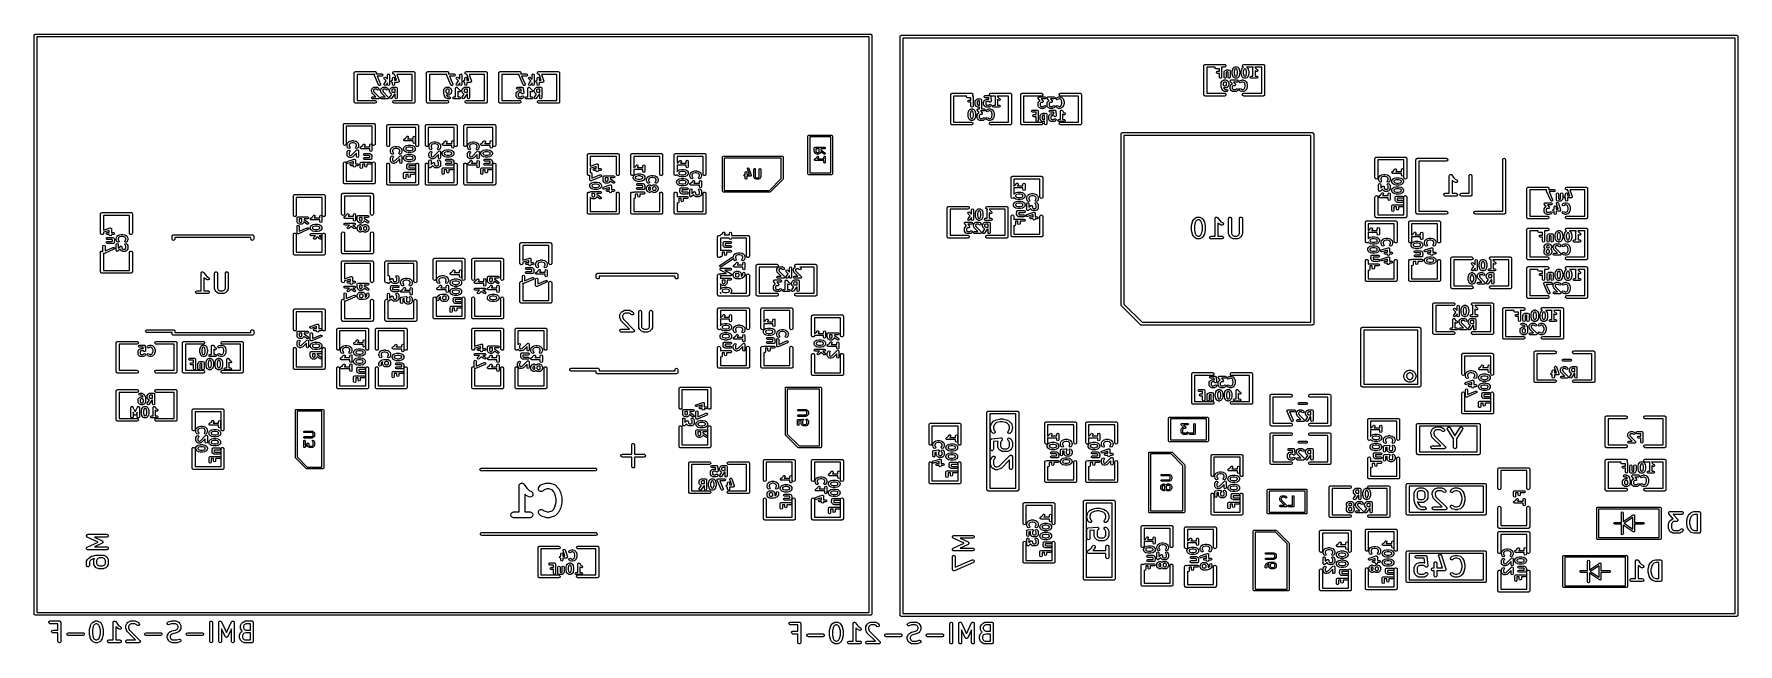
# Model space of a CAD drawing. Extents: x 0.04 to 3.57, y 0.34 to 1.61.
import ezdxf

# ---------------------------------------------------------------- set-up
doc = ezdxf.new("R2010")
doc.units = 0
doc.header["$MEASUREMENT"] = 0
doc.layers.add('BLACK', color=7, linetype='CONTINUOUS')

msp = doc.modelspace()

# ---------------------------------------------------------------- linework, layer by layer
at = {"layer": 'BLACK', "linetype": 'CONTINUOUS'}
for p, q in [((0.035394, 1.60787), (0.035461, 1.60826)), ((0.035394, 0.407087), (0.035394, 1.60787)), ((0.035438, 1.60839), (0.035504, 1.6085)), ((0.035461, 1.60826), (0.035438, 1.60839)), ((0.035504, 1.6085), (0.035572, 1.60888)), ((0.035572, 1.60888), (0.036065, 1.60947)), ((0.036065, 1.60947), (0.036449, 1.61014)), ((0.036449, 1.61014), (0.036699, 1.61023)), ((0.036699, 1.61023), (0.03687, 1.61043)), ((0.03687, 1.61043), (0.037626, 1.61056)), ((0.037626, 1.61056), (0.038346, 1.61083)), ((0.038346, 1.61083), (1.77063, 1.61083)), ((0.041299, 1.60492), (0.041299, 0.410039)), ((1.76768, 1.60492), (0.041299, 1.60492)), ((1.76768, 0.410039), (1.76768, 1.60492)), ((1.77063, 1.61083), (1.77101, 1.61076)), ((1.77101, 1.61076), (1.77114, 1.61078)), ((1.77114, 1.61078), (1.77126, 1.61072)), ((1.77126, 1.61072), (1.77164, 1.61065)), ((1.77164, 1.61065), (1.77223, 1.61016)), ((1.77223, 1.61016), (1.77289, 1.60977)), ((1.77289, 1.60977), (1.77298, 1.60952)), ((1.77298, 1.60952), (1.77319, 1.60935)), ((1.77319, 1.60935), (1.77332, 1.60859)), ((1.77332, 1.60859), (1.77358, 1.60787)), ((1.77358, 1.60787), (1.77358, 0.407087)), ((1.83173, 1.60547), (1.8318, 1.60586)), ((1.83173, 0.404685), (1.83173, 1.60547)), ((1.83178, 1.60599), (1.83184, 1.6061)), ((1.8318, 1.60586), (1.83178, 1.60599)), ((1.83184, 1.6061), (1.83191, 1.60648)), ((1.83191, 1.60648), (1.8324, 1.60707)), ((1.8324, 1.60707), (1.83279, 1.60773)), ((1.83279, 1.60773), (1.83304, 1.60783)), ((1.83304, 1.60783), (1.83321, 1.60803)), ((1.83321, 1.60803), (1.83396, 1.60816)), ((1.83396, 1.60816), (1.83469, 1.60843)), ((1.83469, 1.60843), (3.56697, 1.60843)), ((1.83764, 1.60252), (1.83764, 0.407638)), ((3.56402, 1.60252), (1.83764, 1.60252)), ((3.56402, 0.407638), (3.56402, 1.60252)), ((3.56697, 1.60843), (3.56735, 1.60836)), ((3.56735, 1.60836), (3.56748, 1.60838)), ((3.56748, 1.60838), (3.56759, 1.60831)), ((3.56759, 1.60831), (3.56798, 1.60825)), ((3.56798, 1.60825), (3.56857, 1.60775)), ((3.56857, 1.60775), (3.56923, 1.60737)), ((3.56923, 1.60737), (3.56932, 1.60712)), ((3.56932, 1.60712), (3.56953, 1.60695)), ((3.56953, 1.60695), (3.56966, 1.60619)), ((3.56966, 1.60619), (3.56992, 1.60547)), ((3.56992, 1.60547), (3.56992, 0.404685)), ((0.699547, 1.53), (0.699615, 1.53038)), ((0.699547, 1.47), (0.699547, 1.53)), ((0.699592, 1.53051), (0.699658, 1.53063)), ((0.699615, 1.53038), (0.699592, 1.53051)), ((0.699658, 1.53063), (0.699725, 1.53101)), ((0.699725, 1.53101), (0.700218, 1.5316)), ((0.700218, 1.5316), (0.700602, 1.53226)), ((0.700602, 1.53226), (0.700852, 1.53235)), ((0.700852, 1.53235), (0.701024, 1.53256)), ((0.701024, 1.53256), (0.701779, 1.53269)), ((0.701779, 1.53269), (0.7025, 1.53295)), ((0.7025, 1.53295), (0.7425, 1.53295)), ((0.74195, 1.52705), (0.705453, 1.52705)), ((0.705453, 1.52705), (0.705453, 1.47295)), ((0.741429, 1.52579), (0.741587, 1.52617)), ((0.741597, 1.52538), (0.741429, 1.52579)), ((0.741582, 1.52659), (0.74189, 1.5269)), ((0.741587, 1.52617), (0.741582, 1.52659)), ((0.741602, 1.52494), (0.741597, 1.52538)), ((0.750045, 1.50524), (0.741602, 1.52494)), ((0.74189, 1.5269), (0.74195, 1.52705)), ((0.7425, 1.53295), (0.74351, 1.53277)), ((0.74351, 1.53277), (0.745057, 1.53148)), ((0.745408, 1.52949), (0.744513, 1.52794)), ((0.744513, 1.52794), (0.756712, 1.52794)), ((0.745057, 1.53148), (0.745408, 1.52949)), ((0.756712, 1.52364), (0.746839, 1.52364)), ((0.746839, 1.52364), (0.753998, 1.50693)), ((0.756712, 1.52794), (0.758232, 1.52731)), ((0.758232, 1.52427), (0.756712, 1.52364)), ((0.758232, 1.52731), (0.758862, 1.52579)), ((0.758862, 1.52579), (0.758232, 1.52427)), ((0.761129, 1.51922), (0.761758, 1.52074)), ((0.761758, 1.52074), (0.763279, 1.52137)), ((0.763279, 1.52137), (0.764799, 1.52074)), ((0.764799, 1.52074), (0.768633, 1.51691)), ((0.768633, 1.52579), (0.769263, 1.52731)), ((0.768633, 1.51691), (0.768633, 1.52579)), ((0.769263, 1.52731), (0.770783, 1.52794)), ((0.770783, 1.52794), (0.772304, 1.52731)), ((0.772304, 1.52731), (0.772933, 1.52579)), ((0.772933, 1.52579), (0.772933, 1.50609)), ((0.778952, 1.51922), (0.779582, 1.52074)), ((0.779582, 1.52074), (0.781102, 1.52137)), ((0.779592, 1.53051), (0.780602, 1.53226)), ((0.779943, 1.52852), (0.779592, 1.53051)), ((0.78149, 1.52723), (0.779943, 1.52852)), ((0.780602, 1.53226), (0.7825, 1.53295)), ((0.781102, 1.52137), (0.782623, 1.52074)), ((0.7825, 1.52705), (0.78149, 1.52723)), ((0.7825, 1.53295), (0.8225, 1.53295)), ((0.783824, 1.52705), (0.7825, 1.52705)), ((0.782623, 1.52074), (0.783252, 1.51922)), ((0.783753, 1.52605), (0.783824, 1.52705)), ((0.7875, 1.5148), (0.783753, 1.52605)), ((0.819547, 1.52705), (0.787952, 1.52705)), ((0.787952, 1.52705), (0.792523, 1.51333)), ((0.819547, 1.47295), (0.819547, 1.52705)), ((0.8225, 1.53295), (0.822884, 1.53289)), ((0.822884, 1.53289), (0.823013, 1.53291)), ((0.823013, 1.53291), (0.823126, 1.53284)), ((0.823126, 1.53284), (0.82351, 1.53277)), ((0.82351, 1.53277), (0.824098, 1.53228)), ((0.824098, 1.53228), (0.824762, 1.5319)), ((0.824762, 1.5319), (0.824853, 1.53165)), ((0.824853, 1.53165), (0.825057, 1.53148)), ((0.825057, 1.53148), (0.82519, 1.53072)), ((0.82519, 1.53072), (0.825453, 1.53)), ((0.825453, 1.53), (0.825453, 1.47)), ((0.849547, 1.53), (0.849615, 1.53038)), ((0.849547, 1.47), (0.849547, 1.53)), ((0.849592, 1.53051), (0.849658, 1.53063)), ((0.849615, 1.53038), (0.849592, 1.53051)), ((0.849658, 1.53063), (0.849725, 1.53101)), ((0.849725, 1.53101), (0.850218, 1.5316)), ((0.850218, 1.5316), (0.850602, 1.53226)), ((0.850602, 1.53226), (0.850852, 1.53235)), ((0.850852, 1.53235), (0.851024, 1.53256)), ((0.851024, 1.53256), (0.851779, 1.53269)), ((0.851779, 1.53269), (0.8525, 1.53295)), ((0.8525, 1.53295), (0.8925, 1.53295)), ((0.89195, 1.52705), (0.855453, 1.52705)), ((0.855453, 1.52705), (0.855453, 1.47295)), ((0.891429, 1.52579), (0.891587, 1.52617)), ((0.891597, 1.52538), (0.891429, 1.52579)), ((0.891582, 1.52659), (0.89189, 1.5269)), ((0.891587, 1.52617), (0.891582, 1.52659)), ((0.891602, 1.52494), (0.891597, 1.52538)), ((0.900045, 1.50524), (0.891602, 1.52494)), ((0.89189, 1.5269), (0.89195, 1.52705)), ((0.8925, 1.53295), (0.89351, 1.53277)), ((0.89351, 1.53277), (0.895057, 1.53148)), ((0.895408, 1.52949), (0.894513, 1.52794)), ((0.894513, 1.52794), (0.906712, 1.52794)), ((0.895057, 1.53148), (0.895408, 1.52949)), ((0.906712, 1.52364), (0.896839, 1.52364)), ((0.896839, 1.52364), (0.903998, 1.50693)), ((0.906712, 1.52794), (0.908232, 1.52731)), ((0.908232, 1.52427), (0.906712, 1.52364)), ((0.908232, 1.52731), (0.908862, 1.52579)), ((0.908862, 1.52579), (0.908232, 1.52427)), ((0.911129, 1.51922), (0.911758, 1.52074)), ((0.911758, 1.52074), (0.913279, 1.52137)), ((0.913279, 1.52137), (0.914799, 1.52074)), ((0.914799, 1.52074), (0.918633, 1.51691)), ((0.918633, 1.52579), (0.919263, 1.52731)), ((0.918633, 1.51691), (0.918633, 1.52579)), ((0.919263, 1.52731), (0.920783, 1.52794)), ((0.920783, 1.52794), (0.922304, 1.52731)), ((0.922304, 1.52731), (0.922933, 1.52579)), ((0.922933, 1.52579), (0.922933, 1.50609)), ((0.928952, 1.51922), (0.929582, 1.52074)), ((0.929582, 1.52074), (0.931102, 1.52137)), ((0.929592, 1.53051), (0.930602, 1.53226)), ((0.929943, 1.52852), (0.929592, 1.53051)), ((0.93149, 1.52723), (0.929943, 1.52852)), ((0.930602, 1.53226), (0.9325, 1.53295)), ((0.931102, 1.52137), (0.932623, 1.52074)), ((0.9325, 1.52705), (0.93149, 1.52723)), ((0.9325, 1.53295), (0.9725, 1.53295)), ((0.933824, 1.52705), (0.9325, 1.52705)), ((0.932623, 1.52074), (0.933252, 1.51922)), ((0.933753, 1.52605), (0.933824, 1.52705)), ((0.9375, 1.5148), (0.933753, 1.52605)), ((0.969547, 1.52705), (0.937952, 1.52705)), ((0.937952, 1.52705), (0.942523, 1.51333)), ((0.969547, 1.47295), (0.969547, 1.52705)), ((0.9725, 1.53295), (0.972884, 1.53289)), ((0.972884, 1.53289), (0.973013, 1.53291)), ((0.973013, 1.53291), (0.973126, 1.53284)), ((0.973126, 1.53284), (0.97351, 1.53277)), ((0.97351, 1.53277), (0.974098, 1.53228)), ((0.974098, 1.53228), (0.974762, 1.5319)), ((0.974762, 1.5319), (0.974853, 1.53165)), ((0.974853, 1.53165), (0.975057, 1.53148)), ((0.975057, 1.53148), (0.97519, 1.53072)), ((0.97519, 1.53072), (0.975453, 1.53)), ((0.975453, 1.53), (0.975453, 1.47)), ((0.999547, 1.53), (0.999615, 1.53038)), ((0.999547, 1.47), (0.999547, 1.53)), ((0.999592, 1.53051), (0.999658, 1.53063)), ((0.999615, 1.53038), (0.999592, 1.53051)), ((0.999658, 1.53063), (0.999725, 1.53101)), ((0.999725, 1.53101), (1.00022, 1.5316)), ((1.00022, 1.5316), (1.0006, 1.53226)), ((1.0006, 1.53226), (1.00085, 1.53235)), ((1.00085, 1.53235), (1.00102, 1.53256)), ((1.00102, 1.53256), (1.00178, 1.53269)), ((1.00178, 1.53269), (1.0025, 1.53295)), ((1.0025, 1.53295), (1.0425, 1.53295)), ((1.04195, 1.52705), (1.00545, 1.52705)), ((1.00545, 1.52705), (1.00545, 1.47295)), ((1.04143, 1.52579), (1.04159, 1.52617)), ((1.0416, 1.52538), (1.04143, 1.52579)), ((1.04158, 1.52659), (1.04189, 1.5269)), ((1.04159, 1.52617), (1.04158, 1.52659)), ((1.0416, 1.52494), (1.0416, 1.52538)), ((1.05005, 1.50524), (1.0416, 1.52494)), ((1.04189, 1.5269), (1.04195, 1.52705)), ((1.0425, 1.53295), (1.04351, 1.53277)), ((1.04351, 1.53277), (1.04506, 1.53148)), ((1.04541, 1.52949), (1.04451, 1.52794)), ((1.04451, 1.52794), (1.05671, 1.52794)), ((1.04506, 1.53148), (1.04541, 1.52949)), ((1.05671, 1.52364), (1.04684, 1.52364)), ((1.04684, 1.52364), (1.054, 1.50693)), ((1.05671, 1.52794), (1.05823, 1.52731)), ((1.05823, 1.52427), (1.05671, 1.52364)), ((1.05823, 1.52731), (1.05886, 1.52579)), ((1.05886, 1.52579), (1.05823, 1.52427)), ((1.06113, 1.51922), (1.06176, 1.52074)), ((1.06176, 1.52074), (1.06328, 1.52137)), ((1.06328, 1.52137), (1.0648, 1.52074)), ((1.0648, 1.52074), (1.06863, 1.51691)), ((1.06863, 1.52579), (1.06926, 1.52731)), ((1.06863, 1.51691), (1.06863, 1.52579)), ((1.06926, 1.52731), (1.07078, 1.52794)), ((1.07078, 1.52794), (1.0723, 1.52731)), ((1.0723, 1.52731), (1.07293, 1.52579)), ((1.07293, 1.52579), (1.07293, 1.50609)), ((1.07895, 1.51922), (1.07958, 1.52074)), ((1.07958, 1.52074), (1.0811, 1.52137)), ((1.07959, 1.53051), (1.0806, 1.53226)), ((1.07994, 1.52852), (1.07959, 1.53051)), ((1.08149, 1.52723), (1.07994, 1.52852)), ((1.0806, 1.53226), (1.0825, 1.53295)), ((1.0811, 1.52137), (1.08262, 1.52074)), ((1.0825, 1.52705), (1.08149, 1.52723)), ((1.0825, 1.53295), (1.1225, 1.53295)), ((1.08382, 1.52705), (1.0825, 1.52705)), ((1.08262, 1.52074), (1.08325, 1.51922)), ((1.08375, 1.52605), (1.08382, 1.52705)), ((1.0875, 1.5148), (1.08375, 1.52605)), ((1.11955, 1.52705), (1.08795, 1.52705)), ((1.08795, 1.52705), (1.09252, 1.51333)), ((1.11955, 1.47295), (1.11955, 1.52705)), ((1.1225, 1.53295), (1.12288, 1.53289)), ((1.12288, 1.53289), (1.12301, 1.53291)), ((1.12301, 1.53291), (1.12313, 1.53284)), ((1.12313, 1.53284), (1.12351, 1.53277)), ((1.12351, 1.53277), (1.1241, 1.53228)), ((1.1241, 1.53228), (1.12476, 1.5319)), ((1.12476, 1.5319), (1.12485, 1.53165)), ((1.12485, 1.53165), (1.12506, 1.53148)), ((1.12506, 1.53148), (1.12519, 1.53072)), ((1.12519, 1.53072), (1.12545, 1.53)), ((1.12545, 1.53), (1.12545, 1.47)), ((2.46205, 1.545), (2.46211, 1.54538)), ((2.46205, 1.485), (2.46205, 1.545)), ((2.46209, 1.54551), (2.46216, 1.54563)), ((2.46211, 1.54538), (2.46209, 1.54551)), ((2.46216, 1.54563), (2.46223, 1.54601)), ((2.46223, 1.54601), (2.46272, 1.5466)), ((2.46272, 1.5466), (2.4631, 1.54726)), ((2.4631, 1.54726), (2.46335, 1.54735)), ((2.46335, 1.54735), (2.46352, 1.54756)), ((2.46352, 1.54756), (2.46428, 1.54769)), ((2.46428, 1.54769), (2.465, 1.54795)), ((2.465, 1.54795), (2.505, 1.54795)), ((2.48569, 1.54205), (2.46795, 1.54205)), ((2.46795, 1.54205), (2.46795, 1.48795)), ((2.48517, 1.54079), (2.48569, 1.54205)), ((2.4858, 1.53927), (2.48517, 1.54079)), ((2.48732, 1.53864), (2.4858, 1.53927)), ((2.49455, 1.53864), (2.48732, 1.53864)), ((2.48798, 1.53141), (2.48861, 1.53293)), ((2.48861, 1.52989), (2.48798, 1.53141)), ((2.48861, 1.53293), (2.49013, 1.53356)), ((2.49013, 1.52926), (2.48861, 1.52989)), ((2.49013, 1.53356), (2.49455, 1.53356)), ((2.49455, 1.52926), (2.49013, 1.52926)), ((2.49455, 1.53356), (2.49455, 1.53864)), ((2.49455, 1.52109), (2.49455, 1.52926)), ((2.49518, 1.51957), (2.49455, 1.52109)), ((2.49885, 1.52109), (2.49822, 1.51957)), ((2.505, 1.54205), (2.49833, 1.54205)), ((2.49833, 1.54205), (2.49885, 1.54079)), ((2.49885, 1.54079), (2.49885, 1.52109)), ((2.50393, 1.53141), (2.50412, 1.53187)), ((2.50393, 1.52109), (2.50393, 1.53141)), ((2.50456, 1.51957), (2.50393, 1.52109)), ((2.50412, 1.53187), (2.50416, 1.53237)), ((2.50416, 1.53237), (2.50509, 1.53424)), ((2.505, 1.54795), (2.50601, 1.54777)), ((2.5069, 1.54274), (2.505, 1.54205)), ((2.50509, 1.53424), (2.50561, 1.53469)), ((2.50561, 1.53469), (2.50606, 1.53521)), ((2.50601, 1.54777), (2.50756, 1.54648)), ((2.50606, 1.53521), (2.50793, 1.53614)), ((2.50791, 1.54449), (2.5069, 1.54274)), ((2.50756, 1.54648), (2.50791, 1.54449)), ((2.50823, 1.52109), (2.5076, 1.51957)), ((2.50793, 1.53614), (2.50843, 1.53618)), ((2.50862, 1.53168), (2.50823, 1.5309)), ((2.50823, 1.5309), (2.50823, 1.52109)), ((2.50843, 1.53618), (2.50889, 1.53637)), ((2.5094, 1.53207), (2.50862, 1.53168)), ((2.50889, 1.53637), (2.51171, 1.53637)), ((2.5112, 1.53207), (2.5094, 1.53207)), ((2.51231, 1.53152), (2.5112, 1.53207)), ((2.51171, 1.53637), (2.51217, 1.53618)), ((2.51217, 1.53618), (2.51267, 1.53614)), ((2.51237, 1.53145), (2.51231, 1.53152)), ((2.51237, 1.52109), (2.51237, 1.53145)), ((2.513, 1.51957), (2.51237, 1.52109)), ((2.51267, 1.53614), (2.51326, 1.53585)), ((2.51326, 1.53585), (2.51452, 1.53637)), ((2.51452, 1.53637), (2.51604, 1.53574)), ((2.51604, 1.53574), (2.51667, 1.53422)), ((2.51667, 1.52109), (2.51604, 1.51957)), ((2.51667, 1.53422), (2.51667, 1.52109)), ((2.52081, 1.53328), (2.52092, 1.53354)), ((2.52081, 1.52859), (2.52081, 1.53328)), ((2.52092, 1.52834), (2.52081, 1.52859)), ((2.52088, 1.5338), (2.52182, 1.53756)), ((2.52092, 1.53354), (2.52088, 1.5338)), ((2.52088, 1.52807), (2.52092, 1.52834)), ((2.52182, 1.52432), (2.52088, 1.52807)), ((2.52182, 1.53756), (2.52196, 1.53775)), ((2.52196, 1.52412), (2.52182, 1.52432)), ((2.52196, 1.53775), (2.52198, 1.538)), ((2.52198, 1.52388), (2.52196, 1.52412)), ((2.52198, 1.538), (2.52292, 1.53987)), ((2.52292, 1.522), (2.52198, 1.52388)), ((2.52292, 1.53987), (2.52318, 1.54011)), ((2.52318, 1.52177), (2.52292, 1.522)), ((2.52318, 1.54011), (2.52332, 1.54043)), ((2.52332, 1.52144), (2.52318, 1.52177)), ((2.52332, 1.54043), (2.52426, 1.54137)), ((2.52426, 1.52051), (2.52332, 1.52144)), ((2.52426, 1.54137), (2.52459, 1.54151)), ((2.52459, 1.52037), (2.52426, 1.52051)), ((2.52459, 1.54151), (2.52482, 1.54177)), ((2.52482, 1.5201), (2.52459, 1.52037)), ((2.52482, 1.54177), (2.52669, 1.54271)), ((2.52669, 1.51917), (2.52482, 1.5201)), ((2.52593, 1.53629), (2.52511, 1.53302)), ((2.52511, 1.53302), (2.52511, 1.52886)), ((2.52511, 1.52886), (2.52593, 1.52559)), ((2.52661, 1.53764), (2.52593, 1.53629)), ((2.52593, 1.52559), (2.52661, 1.52424)), ((2.52705, 1.53808), (2.52661, 1.53764)), ((2.52661, 1.52424), (2.52705, 1.52379)), ((2.52669, 1.54271), (2.52719, 1.54275)), ((2.52816, 1.53864), (2.52705, 1.53808)), ((2.52705, 1.52379), (2.52816, 1.52324)), ((2.52719, 1.54275), (2.52765, 1.54294)), ((2.52765, 1.54294), (2.52953, 1.54294)), ((2.52902, 1.53864), (2.52816, 1.53864)), ((2.52816, 1.52324), (2.52902, 1.52324)), ((2.53013, 1.53808), (2.52902, 1.53864)), ((2.52902, 1.52324), (2.53013, 1.52379)), ((2.52953, 1.54294), (2.52999, 1.54275)), ((2.52999, 1.54275), (2.53049, 1.54271)), ((2.53058, 1.53764), (2.53013, 1.53808)), ((2.53013, 1.52379), (2.53058, 1.52424)), ((2.53049, 1.54271), (2.53237, 1.54177)), ((2.53237, 1.5201), (2.53049, 1.51917)), ((2.53125, 1.53629), (2.53058, 1.53764)), ((2.53058, 1.52424), (2.53125, 1.52559)), ((2.53207, 1.53302), (2.53125, 1.53629)), ((2.53125, 1.52559), (2.53207, 1.52886)), ((2.53207, 1.52886), (2.53207, 1.53302)), ((2.53237, 1.54177), (2.5326, 1.54151)), ((2.5326, 1.52037), (2.53237, 1.5201)), ((2.5326, 1.54151), (2.53293, 1.54137)), ((2.53293, 1.52051), (2.5326, 1.52037)), ((2.53293, 1.54137), (2.53387, 1.54043)), ((2.53387, 1.52144), (2.53293, 1.52051)), ((2.53387, 1.54043), (2.534, 1.54011)), ((2.534, 1.52177), (2.53387, 1.52144)), ((2.534, 1.54011), (2.53427, 1.53987)), ((2.53427, 1.522), (2.534, 1.52177)), ((2.53427, 1.53987), (2.53521, 1.538)), ((2.53521, 1.52388), (2.53427, 1.522)), ((2.53521, 1.538), (2.53522, 1.53775)), ((2.53522, 1.52412), (2.53521, 1.52388)), ((2.53522, 1.53775), (2.53537, 1.53756)), ((2.53537, 1.52432), (2.53522, 1.52412)), ((2.53537, 1.53756), (2.53631, 1.5338)), ((2.53631, 1.52807), (2.53537, 1.52432)), ((2.53631, 1.5338), (2.53627, 1.53354)), ((2.53627, 1.53354), (2.53637, 1.53328)), ((2.53637, 1.52859), (2.53627, 1.52834)), ((2.53627, 1.52834), (2.53631, 1.52807)), ((2.53637, 1.53328), (2.53637, 1.52859)), ((2.53958, 1.53328), (2.53968, 1.53354)), ((2.53958, 1.52859), (2.53958, 1.53328)), ((2.53968, 1.52834), (2.53958, 1.52859)), ((2.53964, 1.5338), (2.54058, 1.53756)), ((2.53968, 1.53354), (2.53964, 1.5338)), ((2.53964, 1.52807), (2.53968, 1.52834)), ((2.54058, 1.52432), (2.53964, 1.52807)), ((2.54058, 1.53756), (2.54072, 1.53775)), ((2.54072, 1.52412), (2.54058, 1.52432)), ((2.54072, 1.53775), (2.54074, 1.538)), ((2.54074, 1.52388), (2.54072, 1.52412)), ((2.54074, 1.538), (2.54168, 1.53987)), ((2.54168, 1.522), (2.54074, 1.52388)), ((2.54168, 1.53987), (2.54195, 1.54011)), ((2.54195, 1.52177), (2.54168, 1.522)), ((2.54195, 1.54011), (2.54208, 1.54043)), ((2.54208, 1.52144), (2.54195, 1.52177)), ((2.54208, 1.54043), (2.54302, 1.54137)), ((2.54302, 1.52051), (2.54208, 1.52144)), ((2.54209, 1.54551), (2.5431, 1.54726)), ((2.54244, 1.54352), (2.54209, 1.54551)), ((2.54399, 1.54223), (2.54244, 1.54352)), ((2.54302, 1.54137), (2.54335, 1.54151)), ((2.54335, 1.52037), (2.54302, 1.52051)), ((2.5431, 1.54726), (2.545, 1.54795)), ((2.54335, 1.54151), (2.54358, 1.54177)), ((2.54358, 1.5201), (2.54335, 1.52037)), ((2.54358, 1.54177), (2.54435, 1.54216)), ((2.54546, 1.51917), (2.54358, 1.5201)), ((2.54469, 1.53629), (2.54388, 1.53302)), ((2.54388, 1.53302), (2.54388, 1.52886)), ((2.54388, 1.52886), (2.54469, 1.52559)), ((2.54435, 1.54216), (2.54399, 1.54223)), ((2.54537, 1.53764), (2.54469, 1.53629)), ((2.54469, 1.52559), (2.54537, 1.52424)), ((2.545, 1.54795), (2.585, 1.54795)), ((2.54581, 1.53808), (2.54537, 1.53764)), ((2.54537, 1.52424), (2.54581, 1.52379)), ((2.54692, 1.53864), (2.54581, 1.53808)), ((2.54581, 1.52379), (2.54692, 1.52324)), ((2.54779, 1.53864), (2.54692, 1.53864)), ((2.54692, 1.52324), (2.54779, 1.52324)), ((2.5489, 1.53808), (2.54779, 1.53864)), ((2.54779, 1.52324), (2.5489, 1.52379)), ((2.54934, 1.53764), (2.5489, 1.53808)), ((2.5489, 1.52379), (2.54934, 1.52424)), ((2.55113, 1.5201), (2.54925, 1.51917)), ((2.55002, 1.53629), (2.54934, 1.53764)), ((2.54934, 1.52424), (2.55002, 1.52559)), ((2.55083, 1.53302), (2.55002, 1.53629)), ((2.55002, 1.52559), (2.55083, 1.52886)), ((2.56449, 1.54205), (2.55058, 1.54205)), ((2.55058, 1.54205), (2.55113, 1.54177)), ((2.55083, 1.52886), (2.55083, 1.53302)), ((2.55113, 1.54177), (2.55136, 1.54151)), ((2.55136, 1.52037), (2.55113, 1.5201)), ((2.55136, 1.54151), (2.55169, 1.54137)), ((2.55169, 1.52051), (2.55136, 1.52037)), ((2.55169, 1.54137), (2.55263, 1.54043)), ((2.55263, 1.52144), (2.55169, 1.52051)), ((2.55263, 1.54043), (2.55276, 1.54011)), ((2.55276, 1.52177), (2.55263, 1.52144)), ((2.55276, 1.54011), (2.55303, 1.53987)), ((2.55303, 1.522), (2.55276, 1.52177)), ((2.55303, 1.53987), (2.55397, 1.538)), ((2.55397, 1.52388), (2.55303, 1.522)), ((2.55397, 1.538), (2.55399, 1.53775)), ((2.55399, 1.52412), (2.55397, 1.52388)), ((2.55399, 1.53775), (2.55413, 1.53756)), ((2.55413, 1.52432), (2.55399, 1.52412)), ((2.55413, 1.53756), (2.55507, 1.5338)), ((2.55507, 1.52807), (2.55413, 1.52432)), ((2.55507, 1.5338), (2.55503, 1.53354)), ((2.55503, 1.53354), (2.55513, 1.53328)), ((2.55513, 1.52859), (2.55503, 1.52834)), ((2.55503, 1.52834), (2.55507, 1.52807)), ((2.55513, 1.53328), (2.55513, 1.52859)), ((2.55834, 1.52109), (2.55897, 1.52261)), ((2.55897, 1.51957), (2.55834, 1.52109)), ((2.55897, 1.52261), (2.56049, 1.52324)), ((2.56049, 1.52324), (2.56397, 1.52324)), ((2.56397, 1.54079), (2.56405, 1.54099)), ((2.56397, 1.52324), (2.56397, 1.54079)), ((2.56401, 1.54121), (2.56436, 1.54173)), ((2.56405, 1.54099), (2.56401, 1.54121)), ((2.56436, 1.54173), (2.56449, 1.54205)), ((2.58205, 1.54205), (2.56781, 1.54205)), ((2.56781, 1.54205), (2.56791, 1.54198)), ((2.56791, 1.54198), (2.56966, 1.53934)), ((2.56835, 1.53458), (2.56827, 1.53466)), ((2.56827, 1.53466), (2.56827, 1.52324)), ((2.56827, 1.52324), (2.57175, 1.52324)), ((2.56868, 1.53444), (2.56835, 1.53458)), ((2.56891, 1.53417), (2.56868, 1.53444)), ((2.57078, 1.53324), (2.56891, 1.53417)), ((2.56966, 1.53934), (2.57114, 1.53786)), ((2.57243, 1.53312), (2.57078, 1.53324)), ((2.57114, 1.53786), (2.57271, 1.53708)), ((2.57175, 1.52324), (2.57327, 1.52261)), ((2.57367, 1.5342), (2.57243, 1.53312)), ((2.57271, 1.53708), (2.57378, 1.53584)), ((2.57327, 1.52261), (2.5739, 1.52109)), ((2.5739, 1.52109), (2.57327, 1.51957)), ((2.57378, 1.53584), (2.57367, 1.5342)), ((2.58205, 1.48795), (2.58205, 1.54205)), ((2.585, 1.54795), (2.58538, 1.54789)), ((2.58538, 1.54789), (2.58551, 1.54791)), ((2.58551, 1.54791), (2.58563, 1.54784)), ((2.58563, 1.54784), (2.58601, 1.54777)), ((2.58601, 1.54777), (2.5866, 1.54728)), ((2.5866, 1.54728), (2.58726, 1.5469)), ((2.58726, 1.5469), (2.58735, 1.54665)), ((2.58735, 1.54665), (2.58756, 1.54648)), ((2.58756, 1.54648), (2.58769, 1.54572)), ((2.58769, 1.54572), (2.58795, 1.545)), ((2.58795, 1.545), (2.58795, 1.485)), ((0.73549, 1.49454), (0.735682, 1.495)), ((0.73549, 1.49266), (0.73549, 1.49454)), ((0.735626, 1.49233), (0.73549, 1.49266)), ((0.735601, 1.49198), (0.735626, 1.49233)), ((0.736539, 1.48917), (0.735601, 1.49198)), ((0.735682, 1.495), (0.735717, 1.4955)), ((0.735717, 1.4955), (0.736656, 1.49737)), ((0.736867, 1.48879), (0.736539, 1.48917)), ((0.736656, 1.49737), (0.736923, 1.49761)), ((0.737058, 1.48832), (0.736867, 1.48879)), ((0.736923, 1.49761), (0.737058, 1.49793)), ((0.737058, 1.49793), (0.737996, 1.49887)), ((0.744645, 1.48074), (0.737058, 1.48832)), ((0.737996, 1.49887), (0.738323, 1.49901)), ((0.738323, 1.49901), (0.738555, 1.49927)), ((0.738555, 1.49927), (0.740431, 1.50021)), ((0.740346, 1.49514), (0.73979, 1.49403)), ((0.73979, 1.49403), (0.73979, 1.49301)), ((0.73979, 1.49301), (0.740458, 1.49101)), ((0.74079, 1.49558), (0.740346, 1.49514)), ((0.740431, 1.50021), (0.740931, 1.50025)), ((0.740458, 1.49101), (0.751356, 1.48011)), ((0.7419, 1.49614), (0.74079, 1.49558)), ((0.740931, 1.50025), (0.741393, 1.50044)), ((0.741393, 1.50044), (0.746083, 1.50044)), ((0.745576, 1.49614), (0.7419, 1.49614)), ((0.746686, 1.49558), (0.745576, 1.49614)), ((0.746083, 1.50044), (0.746546, 1.50025)), ((0.746546, 1.50025), (0.747045, 1.50021)), ((0.747377, 1.49489), (0.746686, 1.49558)), ((0.747045, 1.50021), (0.748921, 1.49927)), ((0.748898, 1.49426), (0.747377, 1.49489)), ((0.750418, 1.49489), (0.748898, 1.49426)), ((0.748921, 1.49927), (0.749153, 1.49901)), ((0.749153, 1.49901), (0.74948, 1.49887)), ((0.74948, 1.49887), (0.750418, 1.49793)), ((0.751223, 1.50409), (0.750045, 1.50524)), ((0.750418, 1.49793), (0.751048, 1.49641)), ((0.751048, 1.49641), (0.750418, 1.49489)), ((0.752868, 1.50411), (0.751223, 1.50409)), ((0.754018, 1.50529), (0.752868, 1.50411)), ((0.753998, 1.50693), (0.754018, 1.50529)), ((0.754252, 1.49454), (0.754444, 1.495)), ((0.754252, 1.49266), (0.754252, 1.49454)), ((0.754388, 1.49233), (0.754252, 1.49266)), ((0.754363, 1.49198), (0.754388, 1.49233)), ((0.755301, 1.48917), (0.754363, 1.49198)), ((0.754444, 1.495), (0.754479, 1.4955)), ((0.754479, 1.4955), (0.755417, 1.49737)), ((0.755629, 1.48879), (0.755301, 1.48917)), ((0.755417, 1.49737), (0.755685, 1.49761)), ((0.75582, 1.48832), (0.755629, 1.48879)), ((0.755685, 1.49761), (0.75582, 1.49793)), ((0.75582, 1.49793), (0.756758, 1.49887)), ((0.763407, 1.48074), (0.75582, 1.48832)), ((0.756758, 1.49887), (0.757085, 1.49901)), ((0.757085, 1.49901), (0.757317, 1.49927)), ((0.757317, 1.49927), (0.759193, 1.50021)), ((0.759107, 1.49514), (0.758552, 1.49403)), ((0.758552, 1.49403), (0.758552, 1.49301)), ((0.758552, 1.49301), (0.75922, 1.49101)), ((0.759552, 1.49558), (0.759107, 1.49514)), ((0.759193, 1.50021), (0.759692, 1.50025)), ((0.75922, 1.49101), (0.770118, 1.48011)), ((0.760662, 1.49614), (0.759552, 1.49558)), ((0.759692, 1.50025), (0.760155, 1.50044)), ((0.760155, 1.50044), (0.764845, 1.50044)), ((0.764338, 1.49614), (0.760662, 1.49614)), ((0.761758, 1.5177), (0.761129, 1.51922)), ((0.76115, 1.50578), (0.761559, 1.50738)), ((0.761989, 1.50437), (0.76115, 1.50578)), ((0.761559, 1.50738), (0.766068, 1.51339)), ((0.766068, 1.51339), (0.761758, 1.5177)), ((0.763583, 1.50396), (0.761989, 1.50437)), ((0.764999, 1.5048), (0.763583, 1.50396)), ((0.765448, 1.49558), (0.764338, 1.49614)), ((0.764845, 1.50044), (0.765308, 1.50025)), ((0.768633, 1.50964), (0.764999, 1.5048)), ((0.765308, 1.50025), (0.765807, 1.50021)), ((0.766139, 1.49489), (0.765448, 1.49558)), ((0.765807, 1.50021), (0.767683, 1.49927)), ((0.767659, 1.49426), (0.766139, 1.49489)), ((0.76918, 1.49489), (0.767659, 1.49426)), ((0.767683, 1.49927), (0.767915, 1.49901)), ((0.767915, 1.49901), (0.768242, 1.49887)), ((0.768242, 1.49887), (0.76918, 1.49793)), ((0.768633, 1.50609), (0.768633, 1.50964)), ((0.769263, 1.50457), (0.768633, 1.50609)), ((0.76918, 1.49793), (0.769809, 1.49641)), ((0.769809, 1.49641), (0.76918, 1.49489)), ((0.770783, 1.50394), (0.769263, 1.50457)), ((0.772304, 1.50457), (0.770783, 1.50394)), ((0.772933, 1.50609), (0.772304, 1.50457)), ((0.773014, 1.49454), (0.773206, 1.495)), ((0.773014, 1.49172), (0.773014, 1.49454)), ((0.773206, 1.49126), (0.773014, 1.49172)), ((0.773206, 1.495), (0.773241, 1.4955)), ((0.773241, 1.49076), (0.773206, 1.49126)), ((0.773241, 1.4955), (0.774179, 1.49737)), ((0.774179, 1.48888), (0.773241, 1.49076)), ((0.773403, 1.47982), (0.777811, 1.48612)), ((0.774179, 1.49737), (0.774447, 1.49761)), ((0.774447, 1.48865), (0.774179, 1.48888)), ((0.774447, 1.49761), (0.774582, 1.49793)), ((0.774582, 1.48832), (0.774447, 1.48865)), ((0.774582, 1.49793), (0.77552, 1.49887)), ((0.77552, 1.48739), (0.774582, 1.48832)), ((0.77552, 1.49887), (0.775847, 1.49901)), ((0.775847, 1.48725), (0.77552, 1.48739)), ((0.775847, 1.49901), (0.776079, 1.49927)), ((0.776079, 1.48698), (0.775847, 1.48725)), ((0.776079, 1.49927), (0.777955, 1.50021)), ((0.777811, 1.48612), (0.776079, 1.48698)), ((0.776138, 1.51265), (0.776768, 1.51418)), ((0.776768, 1.51113), (0.776138, 1.51265)), ((0.776768, 1.51418), (0.778288, 1.5148)), ((0.778288, 1.5105), (0.776768, 1.51113)), ((0.78285, 1.48582), (0.776926, 1.47736)), ((0.777869, 1.49514), (0.777314, 1.49403)), ((0.777314, 1.49403), (0.777314, 1.49223)), ((0.777314, 1.49223), (0.777869, 1.49112)), ((0.778314, 1.49558), (0.777869, 1.49514)), ((0.777869, 1.49112), (0.778314, 1.49067)), ((0.777955, 1.50021), (0.778454, 1.50025)), ((0.778288, 1.5148), (0.778952, 1.5148)), ((0.778952, 1.5105), (0.778288, 1.5105)), ((0.779424, 1.49614), (0.778314, 1.49558)), ((0.778314, 1.49067), (0.779424, 1.49012)), ((0.778454, 1.50025), (0.778917, 1.50044)), ((0.778917, 1.50044), (0.786421, 1.50044)), ((0.778952, 1.5148), (0.778952, 1.51922)), ((0.778952, 1.50609), (0.778952, 1.5105)), ((0.779582, 1.50457), (0.778952, 1.50609)), ((0.784271, 1.49614), (0.779424, 1.49614)), ((0.779424, 1.49012), (0.784271, 1.49012)), ((0.781102, 1.50394), (0.779582, 1.50457)), ((0.782623, 1.50457), (0.781102, 1.50394)), ((0.783252, 1.50609), (0.782623, 1.50457)), ((0.784271, 1.48582), (0.78285, 1.48582)), ((0.783252, 1.51922), (0.783252, 1.5148)), ((0.783252, 1.5148), (0.7875, 1.5148)), ((0.790483, 1.5105), (0.783252, 1.5105)), ((0.783252, 1.5105), (0.783252, 1.50609)), ((0.784271, 1.49012), (0.784271, 1.49614)), ((0.784271, 1.47859), (0.784271, 1.48582)), ((0.786421, 1.50044), (0.787942, 1.49981)), ((0.787942, 1.49981), (0.788571, 1.49829)), ((0.788571, 1.49829), (0.788571, 1.47859)), ((0.79081, 1.51064), (0.790483, 1.5105)), ((0.791163, 1.51062), (0.79081, 1.51064)), ((0.791541, 1.51094), (0.791163, 1.51062)), ((0.792004, 1.51113), (0.791541, 1.51094)), ((0.792139, 1.51146), (0.792004, 1.51113)), ((0.792406, 1.51169), (0.792139, 1.51146)), ((0.792442, 1.51219), (0.792406, 1.51169)), ((0.792633, 1.51265), (0.792442, 1.51219)), ((0.792523, 1.51333), (0.792498, 1.51298)), ((0.792498, 1.51298), (0.792633, 1.51265)), ((0.88549, 1.49454), (0.885682, 1.495)), ((0.88549, 1.48703), (0.88549, 1.49454)), ((0.885595, 1.48678), (0.88549, 1.48703)), ((0.885555, 1.48651), (0.885595, 1.48678)), ((0.886493, 1.48276), (0.885555, 1.48651)), ((0.885682, 1.495), (0.885717, 1.4955)), ((0.885717, 1.4955), (0.886656, 1.49737)), ((0.886656, 1.49737), (0.886923, 1.49761)), ((0.886923, 1.49761), (0.887058, 1.49793)), ((0.887058, 1.49793), (0.887996, 1.49887)), ((0.887996, 1.49887), (0.888323, 1.49901)), ((0.888323, 1.49901), (0.888555, 1.49927)), ((0.888555, 1.49927), (0.890431, 1.50021)), ((0.890346, 1.49514), (0.88979, 1.49403)), ((0.88979, 1.49403), (0.88979, 1.49035)), ((0.88979, 1.49035), (0.890346, 1.48924)), ((0.89079, 1.49558), (0.890346, 1.49514)), ((0.890346, 1.48924), (0.89079, 1.4888)), ((0.890431, 1.50021), (0.890931, 1.50025)), ((0.8919, 1.49614), (0.89079, 1.49558)), ((0.89079, 1.4888), (0.8919, 1.48824)), ((0.890931, 1.50025), (0.891393, 1.50044)), ((0.891393, 1.50044), (0.895145, 1.50044)), ((0.894638, 1.49614), (0.8919, 1.49614)), ((0.8919, 1.48824), (0.894638, 1.48824)), ((0.895748, 1.49558), (0.894638, 1.49614)), ((0.894638, 1.48824), (0.895748, 1.4888)), ((0.895145, 1.50044), (0.895608, 1.50025)), ((0.895608, 1.50025), (0.896107, 1.50021)), ((0.896193, 1.49514), (0.895748, 1.49558)), ((0.895748, 1.4888), (0.896192, 1.48924)), ((0.896107, 1.50021), (0.897983, 1.49927)), ((0.897983, 1.48511), (0.896107, 1.48417)), ((0.896192, 1.48924), (0.896748, 1.49035)), ((0.896748, 1.49403), (0.896193, 1.49514)), ((0.896748, 1.49035), (0.896748, 1.49403)), ((0.897983, 1.49927), (0.898215, 1.49901)), ((0.898215, 1.48538), (0.897983, 1.48511)), ((0.898215, 1.49901), (0.898542, 1.49887)), ((0.898542, 1.48551), (0.898215, 1.48538)), ((0.898542, 1.49887), (0.89948, 1.49793)), ((0.89948, 1.48645), (0.898542, 1.48551)), ((0.89948, 1.49793), (0.899615, 1.49761)), ((0.899615, 1.48678), (0.89948, 1.48645)), ((0.899615, 1.49761), (0.899882, 1.49737)), ((0.899883, 1.48701), (0.899615, 1.48678)), ((0.899882, 1.49737), (0.900821, 1.4955)), ((0.900821, 1.48888), (0.899883, 1.48701)), ((0.901223, 1.50409), (0.900045, 1.50524)), ((0.900821, 1.4955), (0.900856, 1.495)), ((0.900856, 1.48938), (0.900821, 1.48888)), ((0.900856, 1.495), (0.901048, 1.49454)), ((0.901048, 1.48985), (0.900856, 1.48938)), ((0.901048, 1.49454), (0.901048, 1.48985)), ((0.902868, 1.50411), (0.901223, 1.50409)), ((0.904018, 1.50529), (0.902868, 1.50411)), ((0.903998, 1.50693), (0.904018, 1.50529)), ((0.909881, 1.49829), (0.909966, 1.49849)), ((0.909881, 1.48074), (0.909881, 1.49829)), ((0.909923, 1.49871), (0.910271, 1.49923)), ((0.909966, 1.49849), (0.909923, 1.49871)), ((0.910271, 1.49923), (0.910511, 1.49981)), ((0.910511, 1.49981), (0.910715, 1.49989)), ((0.910715, 1.49989), (0.910838, 1.50008)), ((0.910838, 1.50008), (0.911452, 1.5002)), ((0.911758, 1.5177), (0.911129, 1.51922)), ((0.91115, 1.50578), (0.911559, 1.50738)), ((0.911989, 1.50437), (0.91115, 1.50578)), ((0.911452, 1.5002), (0.912031, 1.50044)), ((0.911559, 1.50738), (0.916068, 1.51339)), ((0.916068, 1.51339), (0.911758, 1.5177)), ((0.913583, 1.50396), (0.911989, 1.50437)), ((0.912031, 1.50044), (0.912235, 1.50035)), ((0.912235, 1.50035), (0.912453, 1.5004)), ((0.912453, 1.5004), (0.912973, 1.50005)), ((0.912973, 1.50005), (0.913551, 1.49981)), ((0.913551, 1.49981), (0.913636, 1.4996)), ((0.914999, 1.5048), (0.913583, 1.50396)), ((0.913636, 1.4996), (0.91382, 1.49948)), ((0.91382, 1.49948), (0.915578, 1.49684)), ((0.914263, 1.49208), (0.914181, 1.49216)), ((0.914181, 1.49216), (0.914181, 1.48074)), ((0.91459, 1.49194), (0.914263, 1.49208)), ((0.914822, 1.49167), (0.91459, 1.49194)), ((0.916698, 1.49074), (0.914822, 1.49167)), ((0.918633, 1.50964), (0.914999, 1.5048)), ((0.915578, 1.49684), (0.917057, 1.49536)), ((0.918339, 1.49062), (0.916698, 1.49074)), ((0.917057, 1.49536), (0.918621, 1.49458)), ((0.919582, 1.4917), (0.918339, 1.49062)), ((0.918621, 1.49458), (0.919699, 1.49334)), ((0.918633, 1.50609), (0.918633, 1.50964)), ((0.919263, 1.50457), (0.918633, 1.50609)), ((0.920783, 1.50394), (0.919263, 1.50457)), ((0.919699, 1.49334), (0.919582, 1.4917)), ((0.922304, 1.50457), (0.920783, 1.50394)), ((0.922933, 1.50609), (0.922304, 1.50457)), ((0.923014, 1.49454), (0.923206, 1.495)), ((0.923014, 1.49172), (0.923014, 1.49454)), ((0.923206, 1.49126), (0.923014, 1.49172)), ((0.923206, 1.495), (0.923241, 1.4955)), ((0.923241, 1.49076), (0.923206, 1.49126)), ((0.923241, 1.4955), (0.924179, 1.49737)), ((0.924179, 1.48888), (0.923241, 1.49076)), ((0.923403, 1.47982), (0.927811, 1.48612)), ((0.924179, 1.49737), (0.924447, 1.49761)), ((0.924447, 1.48865), (0.924179, 1.48888)), ((0.924447, 1.49761), (0.924582, 1.49793)), ((0.924582, 1.48832), (0.924447, 1.48865)), ((0.924582, 1.49793), (0.92552, 1.49887)), ((0.92552, 1.48739), (0.924582, 1.48832)), ((0.92552, 1.49887), (0.925847, 1.49901)), ((0.925847, 1.48725), (0.92552, 1.48739)), ((0.925847, 1.49901), (0.926079, 1.49927)), ((0.926079, 1.48698), (0.925847, 1.48725)), ((0.926079, 1.49927), (0.927955, 1.50021)), ((0.927811, 1.48612), (0.926079, 1.48698)), ((0.926138, 1.51265), (0.926768, 1.51418)), ((0.926768, 1.51113), (0.926138, 1.51265)), ((0.926768, 1.51418), (0.928288, 1.5148)), ((0.928288, 1.5105), (0.926768, 1.51113)), ((0.93285, 1.48582), (0.926926, 1.47736)), ((0.927869, 1.49514), (0.927314, 1.49403)), ((0.927314, 1.49403), (0.927314, 1.49223)), ((0.927314, 1.49223), (0.927869, 1.49112)), ((0.928314, 1.49558), (0.927869, 1.49514)), ((0.927869, 1.49112), (0.928314, 1.49067)), ((0.927955, 1.50021), (0.928454, 1.50025)), ((0.928288, 1.5148), (0.928952, 1.5148)), ((0.928952, 1.5105), (0.928288, 1.5105)), ((0.929424, 1.49614), (0.928314, 1.49558)), ((0.928314, 1.49067), (0.929424, 1.49012)), ((0.928454, 1.50025), (0.928917, 1.50044)), ((0.928917, 1.50044), (0.936421, 1.50044)), ((0.928952, 1.5148), (0.928952, 1.51922)), ((0.928952, 1.50609), (0.928952, 1.5105)), ((0.929582, 1.50457), (0.928952, 1.50609)), ((0.934271, 1.49614), (0.929424, 1.49614)), ((0.929424, 1.49012), (0.934271, 1.49012)), ((0.931102, 1.50394), (0.929582, 1.50457)), ((0.932623, 1.50457), (0.931102, 1.50394)), ((0.933252, 1.50609), (0.932623, 1.50457)), ((0.934271, 1.48582), (0.93285, 1.48582)), ((0.933252, 1.51922), (0.933252, 1.5148)), ((0.933252, 1.5148), (0.9375, 1.5148)), ((0.940483, 1.5105), (0.933252, 1.5105)), ((0.933252, 1.5105), (0.933252, 1.50609)), ((0.934271, 1.49012), (0.934271, 1.49614)), ((0.934271, 1.47859), (0.934271, 1.48582)), ((0.936421, 1.50044), (0.937942, 1.49981)), ((0.937942, 1.49981), (0.938571, 1.49829)), ((0.938571, 1.49829), (0.938571, 1.47859)), ((0.94081, 1.51064), (0.940483, 1.5105)), ((0.941163, 1.51062), (0.94081, 1.51064)), ((0.941541, 1.51094), (0.941163, 1.51062)), ((0.942004, 1.51113), (0.941541, 1.51094)), ((0.942139, 1.51146), (0.942004, 1.51113)), ((0.942406, 1.51169), (0.942139, 1.51146)), ((0.942442, 1.51219), (0.942406, 1.51169)), ((0.942633, 1.51265), (0.942442, 1.51219)), ((0.942523, 1.51333), (0.942498, 1.51298)), ((0.942498, 1.51298), (0.942633, 1.51265)), ((1.03549, 1.48703), (1.03568, 1.48749)), ((1.03549, 1.48234), (1.03549, 1.48703)), ((1.03568, 1.48749), (1.03572, 1.48799)), ((1.03572, 1.48799), (1.03666, 1.48987)), ((1.03643, 1.49829), (1.03706, 1.49981)), ((1.03706, 1.49677), (1.03643, 1.49829)), ((1.03666, 1.48987), (1.03692, 1.4901)), ((1.03692, 1.4901), (1.03706, 1.49043)), ((1.03706, 1.49981), (1.03858, 1.50044)), ((1.03858, 1.49614), (1.03706, 1.49677)), ((1.03706, 1.49043), (1.038, 1.49137)), ((1.038, 1.49137), (1.03832, 1.4915)), ((1.03832, 1.4915), (1.03856, 1.49177)), ((1.03856, 1.49177), (1.04043, 1.49271)), ((1.03858, 1.50044), (1.04796, 1.50044)), ((1.04601, 1.49614), (1.03858, 1.49614)), ((1.04035, 1.48763), (1.03979, 1.48652)), ((1.03979, 1.48652), (1.03979, 1.48285)), ((1.04079, 1.48808), (1.04035, 1.48763)), ((1.04043, 1.49271), (1.04093, 1.49274)), ((1.0419, 1.48863), (1.04079, 1.48808)), ((1.04093, 1.49274), (1.04139, 1.49293)), ((1.04139, 1.49293), (1.04608, 1.49293)), ((1.04558, 1.48863), (1.0419, 1.48863)), ((1.04669, 1.48808), (1.04558, 1.48863)), ((1.04635, 1.49282), (1.04601, 1.49614)), ((1.04608, 1.49293), (1.04635, 1.49282)), ((1.04738, 1.48739), (1.04669, 1.48808)), ((1.04748, 1.48734), (1.04738, 1.48739)), ((1.04754, 1.48724), (1.04748, 1.48734)), ((1.04823, 1.48703), (1.04754, 1.48724)), ((1.04796, 1.50044), (1.04863, 1.50016)), ((1.0489, 1.48676), (1.04823, 1.48703)), ((1.04863, 1.50016), (1.04932, 1.49995)), ((1.049, 1.4868), (1.0489, 1.48676)), ((1.04911, 1.48677), (1.049, 1.4868)), ((1.04975, 1.48711), (1.04911, 1.48677)), ((1.04932, 1.49995), (1.04937, 1.49985)), ((1.04937, 1.49985), (1.04948, 1.49981)), ((1.04948, 1.49981), (1.04976, 1.49914)), ((1.05042, 1.48739), (1.04975, 1.48711)), ((1.04976, 1.49914), (1.0501, 1.4985)), ((1.05122, 1.50409), (1.05005, 1.50524)), ((1.0501, 1.4985), (1.05104, 1.48912)), ((1.05046, 1.48749), (1.05042, 1.48739)), ((1.05056, 1.48755), (1.05046, 1.48749)), ((1.05077, 1.48824), (1.05056, 1.48755)), ((1.05105, 1.48891), (1.05077, 1.48824)), ((1.05104, 1.48912), (1.051, 1.48901)), ((1.051, 1.48901), (1.05105, 1.48891)), ((1.05287, 1.50411), (1.05122, 1.50409)), ((1.05402, 1.50529), (1.05287, 1.50411)), ((1.054, 1.50693), (1.05402, 1.50529)), ((1.05988, 1.49829), (1.05997, 1.49849)), ((1.05988, 1.48074), (1.05988, 1.49829)), ((1.05992, 1.49871), (1.06027, 1.49923)), ((1.05997, 1.49849), (1.05992, 1.49871)), ((1.06027, 1.49923), (1.06051, 1.49981)), ((1.06051, 1.49981), (1.06072, 1.49989)), ((1.06072, 1.49989), (1.06084, 1.50008)), ((1.06084, 1.50008), (1.06145, 1.5002)), ((1.06176, 1.5177), (1.06113, 1.51922)), ((1.06115, 1.50578), (1.06156, 1.50738)), ((1.06199, 1.50437), (1.06115, 1.50578)), ((1.06145, 1.5002), (1.06203, 1.50044)), ((1.06156, 1.50738), (1.06607, 1.51339)), ((1.06607, 1.51339), (1.06176, 1.5177)), ((1.06358, 1.50396), (1.06199, 1.50437)), ((1.06203, 1.50044), (1.06224, 1.50035)), ((1.06224, 1.50035), (1.06245, 1.5004)), ((1.06245, 1.5004), (1.06297, 1.50005)), ((1.06297, 1.50005), (1.06355, 1.49981)), ((1.06355, 1.49981), (1.06364, 1.4996)), ((1.065, 1.5048), (1.06358, 1.50396)), ((1.06364, 1.4996), (1.06382, 1.49948)), ((1.06382, 1.49948), (1.06558, 1.49684)), ((1.06426, 1.49208), (1.06418, 1.49216)), ((1.06418, 1.49216), (1.06418, 1.48074)), ((1.06459, 1.49194), (1.06426, 1.49208)), ((1.06482, 1.49167), (1.06459, 1.49194)), ((1.0667, 1.49074), (1.06482, 1.49167)), ((1.06863, 1.50964), (1.065, 1.5048)), ((1.06558, 1.49684), (1.06706, 1.49536)), ((1.06834, 1.49062), (1.0667, 1.49074)), ((1.06706, 1.49536), (1.06862, 1.49458)), ((1.06958, 1.4917), (1.06834, 1.49062)), ((1.06862, 1.49458), (1.0697, 1.49334)), ((1.06863, 1.50609), (1.06863, 1.50964)), ((1.06926, 1.50457), (1.06863, 1.50609)), ((1.07078, 1.50394), (1.06926, 1.50457)), ((1.0697, 1.49334), (1.06958, 1.4917)), ((1.0723, 1.50457), (1.07078, 1.50394)), ((1.07293, 1.50609), (1.0723, 1.50457)), ((1.07301, 1.49454), (1.07321, 1.495)), ((1.07301, 1.49172), (1.07301, 1.49454)), ((1.07321, 1.49126), (1.07301, 1.49172)), ((1.07321, 1.495), (1.07324, 1.4955)), ((1.07324, 1.49076), (1.07321, 1.49126)), ((1.07324, 1.4955), (1.07418, 1.49737)), ((1.07418, 1.48888), (1.07324, 1.49076)), ((1.0734, 1.47982), (1.07781, 1.48612)), ((1.07418, 1.49737), (1.07445, 1.49761)), ((1.07445, 1.48865), (1.07418, 1.48888)), ((1.07445, 1.49761), (1.07458, 1.49793)), ((1.07458, 1.48832), (1.07445, 1.48865)), ((1.07458, 1.49793), (1.07552, 1.49887)), ((1.07552, 1.48739), (1.07458, 1.48832)), ((1.07552, 1.49887), (1.07585, 1.49901)), ((1.07585, 1.48725), (1.07552, 1.48739)), ((1.07585, 1.49901), (1.07608, 1.49927)), ((1.07608, 1.48698), (1.07585, 1.48725)), ((1.07608, 1.49927), (1.07796, 1.50021)), ((1.07781, 1.48612), (1.07608, 1.48698)), ((1.07614, 1.51265), (1.07677, 1.51418)), ((1.07677, 1.51113), (1.07614, 1.51265)), ((1.07677, 1.51418), (1.07829, 1.5148)), ((1.07829, 1.5105), (1.07677, 1.51113)), ((1.08285, 1.48582), (1.07693, 1.47736)), ((1.07787, 1.49514), (1.07731, 1.49403)), ((1.07731, 1.49403), (1.07731, 1.49223)), ((1.07731, 1.49223), (1.07787, 1.49112)), ((1.07831, 1.49558), (1.07787, 1.49514)), ((1.07787, 1.49112), (1.07831, 1.49067)), ((1.07796, 1.50021), (1.07845, 1.50025)), ((1.07829, 1.5148), (1.07895, 1.5148)), ((1.07895, 1.5105), (1.07829, 1.5105)), ((1.07942, 1.49614), (1.07831, 1.49558)), ((1.07831, 1.49067), (1.07942, 1.49012)), ((1.07845, 1.50025), (1.07892, 1.50044)), ((1.07892, 1.50044), (1.08642, 1.50044)), ((1.07895, 1.5148), (1.07895, 1.51922)), ((1.07895, 1.50609), (1.07895, 1.5105)), ((1.07958, 1.50457), (1.07895, 1.50609)), ((1.08427, 1.49614), (1.07942, 1.49614)), ((1.07942, 1.49012), (1.08427, 1.49012)), ((1.0811, 1.50394), (1.07958, 1.50457)), ((1.08262, 1.50457), (1.0811, 1.50394)), ((1.08325, 1.50609), (1.08262, 1.50457)), ((1.08427, 1.48582), (1.08285, 1.48582)), ((1.08325, 1.51922), (1.08325, 1.5148)), ((1.08325, 1.5148), (1.0875, 1.5148)), ((1.09048, 1.5105), (1.08325, 1.5105)), ((1.08325, 1.5105), (1.08325, 1.50609)), ((1.08427, 1.49012), (1.08427, 1.49614)), ((1.08427, 1.47859), (1.08427, 1.48582)), ((1.08642, 1.50044), (1.08794, 1.49981)), ((1.08794, 1.49981), (1.08857, 1.49829)), ((1.08857, 1.49829), (1.08857, 1.47859)), ((1.09081, 1.51064), (1.09048, 1.5105)), ((1.09116, 1.51062), (1.09081, 1.51064)), ((1.09154, 1.51094), (1.09116, 1.51062)), ((1.092, 1.51113), (1.09154, 1.51094)), ((1.09214, 1.51146), (1.092, 1.51113)), ((1.09241, 1.51169), (1.09214, 1.51146)), ((1.09244, 1.51219), (1.09241, 1.51169)), ((1.09263, 1.51265), (1.09244, 1.51219)), ((1.09252, 1.51333), (1.0925, 1.51298)), ((1.0925, 1.51298), (1.09263, 1.51265)), ((1.93705, 1.485), (1.93711, 1.48538)), ((1.93705, 1.425), (1.93705, 1.485)), ((1.93709, 1.48551), (1.93716, 1.48563)), ((1.93711, 1.48538), (1.93709, 1.48551)), ((1.93716, 1.48563), (1.93723, 1.48601)), ((1.93723, 1.48601), (1.93772, 1.4866)), ((1.93772, 1.4866), (1.9381, 1.48726)), ((1.9381, 1.48726), (1.93835, 1.48735)), ((1.93835, 1.48735), (1.93852, 1.48756)), ((1.93852, 1.48756), (1.93928, 1.48769)), ((1.93928, 1.48769), (1.94, 1.48795)), ((1.94, 1.48795), (1.98, 1.48795)), ((1.98, 1.48795), (1.98101, 1.48777)), ((1.98101, 1.48777), (1.98256, 1.48648)), ((1.98256, 1.48648), (1.98291, 1.48449)), ((2.01709, 1.48551), (2.0181, 1.48726)), ((2.01744, 1.48352), (2.01709, 1.48551)), ((2.0181, 1.48726), (2.02, 1.48795)), ((2.02, 1.48795), (2.06, 1.48795)), ((2.06, 1.48795), (2.06038, 1.48789)), ((2.06038, 1.48789), (2.06051, 1.48791)), ((2.06051, 1.48791), (2.06063, 1.48784)), ((2.06063, 1.48784), (2.06101, 1.48777)), ((2.06101, 1.48777), (2.0616, 1.48728)), ((2.0616, 1.48728), (2.06226, 1.4869)), ((2.06226, 1.4869), (2.06235, 1.48665)), ((2.06235, 1.48665), (2.06256, 1.48648)), ((2.06256, 1.48648), (2.06269, 1.48572)), ((2.06269, 1.48572), (2.06295, 1.485)), ((2.06295, 1.485), (2.06295, 1.425)), ((2.08205, 1.485), (2.08211, 1.48538)), ((2.08205, 1.425), (2.08205, 1.485)), ((2.08209, 1.48551), (2.08216, 1.48563)), ((2.08211, 1.48538), (2.08209, 1.48551)), ((2.08216, 1.48563), (2.08223, 1.48601)), ((2.08223, 1.48601), (2.08272, 1.4866)), ((2.08272, 1.4866), (2.0831, 1.48726)), ((2.0831, 1.48726), (2.08335, 1.48735)), ((2.08335, 1.48735), (2.08352, 1.48756)), ((2.08352, 1.48756), (2.08428, 1.48769)), ((2.08428, 1.48769), (2.085, 1.48795)), ((2.085, 1.48795), (2.125, 1.48795)), ((2.125, 1.48795), (2.12601, 1.48777)), ((2.12601, 1.48777), (2.12756, 1.48648)), ((2.12756, 1.48648), (2.12791, 1.48449)), ((2.16209, 1.48551), (2.1631, 1.48726)), ((2.16244, 1.48352), (2.16209, 1.48551)), ((2.1631, 1.48726), (2.165, 1.48795)), ((2.165, 1.48795), (2.205, 1.48795)), ((2.205, 1.48795), (2.20538, 1.48789)), ((2.20538, 1.48789), (2.20551, 1.48791)), ((2.20551, 1.48791), (2.20563, 1.48784)), ((2.20563, 1.48784), (2.20601, 1.48777)), ((2.20601, 1.48777), (2.2066, 1.48728)), ((2.2066, 1.48728), (2.20726, 1.4869)), ((2.20726, 1.4869), (2.20735, 1.48665)), ((2.20735, 1.48665), (2.20756, 1.48648)), ((2.20756, 1.48648), (2.20769, 1.48572)), ((2.20769, 1.48572), (2.20795, 1.485)), ((2.20795, 1.485), (2.20795, 1.425)), ((2.46231, 1.48428), (2.46205, 1.485)), ((2.46795, 1.48795), (2.505, 1.48795)), ((2.4967, 1.51894), (2.49518, 1.51957)), ((2.49822, 1.51957), (2.4967, 1.51894)), ((2.49799, 1.50954), (2.49818, 1.51)), ((2.49799, 1.50203), (2.49799, 1.50954)), ((2.49809, 1.50178), (2.49799, 1.50203)), ((2.49805, 1.50151), (2.49809, 1.50178)), ((2.49899, 1.49776), (2.49805, 1.50151)), ((2.49818, 1.51), (2.49822, 1.5105)), ((2.49822, 1.5105), (2.49916, 1.51237)), ((2.49922, 1.49745), (2.49899, 1.49776)), ((2.49916, 1.51237), (2.49942, 1.51261)), ((2.49929, 1.49709), (2.49922, 1.49745)), ((2.50117, 1.49427), (2.49929, 1.49709)), ((2.49942, 1.51261), (2.49956, 1.51293)), ((2.49956, 1.51293), (2.5005, 1.51387)), ((2.5005, 1.51387), (2.50082, 1.51401)), ((2.50082, 1.51401), (2.50106, 1.51427)), ((2.50106, 1.51427), (2.50293, 1.51521)), ((2.50135, 1.49415), (2.50117, 1.49427)), ((2.50143, 1.49394), (2.50135, 1.49415)), ((2.50237, 1.49301), (2.50143, 1.49394)), ((2.50285, 1.51014), (2.50229, 1.50903)), ((2.50229, 1.50903), (2.50229, 1.50535)), ((2.50229, 1.50535), (2.50285, 1.50424)), ((2.5027, 1.49287), (2.50237, 1.49301)), ((2.50293, 1.4926), (2.5027, 1.49287)), ((2.50329, 1.51058), (2.50285, 1.51014)), ((2.50285, 1.50424), (2.50329, 1.5038)), ((2.50293, 1.51521), (2.50343, 1.51525)), ((2.50481, 1.49167), (2.50293, 1.4926)), ((2.50343, 1.49913), (2.50308, 1.49916)), ((2.50308, 1.49916), (2.50463, 1.49683)), ((2.5044, 1.51114), (2.50329, 1.51058)), ((2.50329, 1.5038), (2.5044, 1.50324)), ((2.50343, 1.51525), (2.50389, 1.51544)), ((2.50389, 1.49894), (2.50343, 1.49913)), ((2.50389, 1.51544), (2.50765, 1.51544)), ((2.50765, 1.49894), (2.50389, 1.49894)), ((2.50714, 1.51114), (2.5044, 1.51114)), ((2.5044, 1.50324), (2.50714, 1.50324)), ((2.50608, 1.51894), (2.50456, 1.51957)), ((2.50463, 1.49683), (2.50517, 1.49629)), ((2.50531, 1.49163), (2.50481, 1.49167)), ((2.505, 1.48795), (2.50601, 1.48777)), ((2.50517, 1.49629), (2.50628, 1.49574)), ((2.50577, 1.49144), (2.50531, 1.49163)), ((2.50952, 1.49144), (2.50577, 1.49144)), ((2.50601, 1.48777), (2.50756, 1.48648)), ((2.5076, 1.51957), (2.50608, 1.51894)), ((2.50628, 1.49574), (2.50952, 1.49574)), ((2.50825, 1.51058), (2.50714, 1.51114)), ((2.50714, 1.50324), (2.50825, 1.5038)), ((2.50756, 1.48648), (2.50791, 1.48449)), ((2.50765, 1.51544), (2.50811, 1.51525)), ((2.50811, 1.49913), (2.50765, 1.49894)), ((2.50811, 1.51525), (2.50861, 1.51521)), ((2.50861, 1.49917), (2.50811, 1.49913)), ((2.50869, 1.51014), (2.50825, 1.51058)), ((2.50825, 1.5038), (2.50869, 1.50424)), ((2.50861, 1.51521), (2.51048, 1.51427)), ((2.51048, 1.50011), (2.50861, 1.49917)), ((2.50925, 1.50903), (2.50869, 1.51014)), ((2.50869, 1.50424), (2.50925, 1.50535)), ((2.50925, 1.50535), (2.50925, 1.50903)), ((2.50952, 1.49574), (2.51104, 1.49511)), ((2.51104, 1.49207), (2.50952, 1.49144)), ((2.51048, 1.51427), (2.51071, 1.51401)), ((2.51071, 1.50038), (2.51048, 1.50011)), ((2.51071, 1.51401), (2.51104, 1.51387)), ((2.51104, 1.50051), (2.51071, 1.50038)), ((2.51104, 1.51387), (2.51198, 1.51293)), ((2.51198, 1.50145), (2.51104, 1.50051)), ((2.51104, 1.49511), (2.51167, 1.49359)), ((2.51167, 1.49359), (2.51104, 1.49207)), ((2.51198, 1.51293), (2.51212, 1.51261)), ((2.51212, 1.50178), (2.51198, 1.50145)), ((2.51212, 1.51261), (2.51238, 1.51237)), ((2.51238, 1.50201), (2.51212, 1.50178)), ((2.51238, 1.51237), (2.51332, 1.5105)), ((2.51332, 1.50388), (2.51238, 1.50201)), ((2.51452, 1.51894), (2.513, 1.51957)), ((2.51332, 1.5105), (2.51336, 1.51)), ((2.51336, 1.50438), (2.51332, 1.50388)), ((2.51336, 1.51), (2.51355, 1.50954)), ((2.51355, 1.50485), (2.51336, 1.50438)), ((2.51355, 1.50954), (2.51355, 1.50485)), ((2.51604, 1.51957), (2.51452, 1.51894)), ((2.51675, 1.51329), (2.51678, 1.51336)), ((2.51704, 1.51259), (2.51675, 1.51329)), ((2.51675, 1.50203), (2.51694, 1.50249)), ((2.51675, 1.49734), (2.51675, 1.50203)), ((2.51694, 1.49688), (2.51675, 1.49734)), ((2.51676, 1.51343), (2.51709, 1.51411)), ((2.51678, 1.51336), (2.51676, 1.51343)), ((2.51694, 1.50249), (2.51698, 1.50299)), ((2.51698, 1.49638), (2.51694, 1.49688)), ((2.51698, 1.50299), (2.51792, 1.50487)), ((2.51792, 1.4945), (2.51698, 1.49638)), ((2.51728, 1.51187), (2.51704, 1.51259)), ((2.51709, 1.51411), (2.51738, 1.51481)), ((2.52116, 1.50744), (2.51728, 1.51187)), ((2.51738, 1.51481), (2.51745, 1.51484)), ((2.51745, 1.51484), (2.51749, 1.51491)), ((2.51749, 1.51491), (2.5182, 1.51515)), ((2.51792, 1.50487), (2.51818, 1.5051)), ((2.51818, 1.49427), (2.51792, 1.4945)), ((2.51818, 1.5051), (2.51832, 1.50543)), ((2.51832, 1.49394), (2.51818, 1.49427)), ((2.5182, 1.51515), (2.5189, 1.51544)), ((2.51832, 1.50543), (2.51926, 1.50637)), ((2.51926, 1.49301), (2.51832, 1.49394)), ((2.5189, 1.51544), (2.5311, 1.51544)), ((2.51926, 1.50637), (2.51959, 1.5065)), ((2.51959, 1.49287), (2.51926, 1.49301)), ((2.51959, 1.5065), (2.51982, 1.50677)), ((2.51982, 1.4926), (2.51959, 1.49287)), ((2.51982, 1.50677), (2.52116, 1.50744)), ((2.52169, 1.49167), (2.51982, 1.4926)), ((2.52161, 1.50263), (2.52105, 1.50152)), ((2.52105, 1.50152), (2.52105, 1.49785)), ((2.52105, 1.49785), (2.52161, 1.49674)), ((2.52205, 1.50308), (2.52161, 1.50263)), ((2.52161, 1.49674), (2.52205, 1.49629)), ((2.52219, 1.49163), (2.52169, 1.49167)), ((2.52316, 1.50363), (2.52205, 1.50308)), ((2.52205, 1.49629), (2.52316, 1.49574)), ((2.52265, 1.49144), (2.52219, 1.49163)), ((2.52828, 1.49144), (2.52265, 1.49144)), ((2.52547, 1.50363), (2.52316, 1.50363)), ((2.52316, 1.49574), (2.52778, 1.49574)), ((2.5311, 1.51114), (2.52364, 1.51114)), ((2.52364, 1.51114), (2.52709, 1.5072)), ((2.52617, 1.50392), (2.52547, 1.50363)), ((2.52688, 1.50417), (2.52617, 1.50392)), ((2.52719, 1.51913), (2.52669, 1.51917)), ((2.52692, 1.50423), (2.52688, 1.50417)), ((2.52699, 1.50426), (2.52692, 1.50423)), ((2.52728, 1.50496), (2.52699, 1.50426)), ((2.52709, 1.5072), (2.52733, 1.50648)), ((2.52765, 1.51894), (2.52719, 1.51913)), ((2.52761, 1.50564), (2.52728, 1.50496)), ((2.52733, 1.50648), (2.52762, 1.50578)), ((2.52762, 1.50578), (2.52759, 1.50571)), ((2.52759, 1.50571), (2.52761, 1.50564)), ((2.52953, 1.51894), (2.52765, 1.51894)), ((2.52778, 1.49574), (2.52889, 1.49629)), ((2.52875, 1.49163), (2.52828, 1.49144)), ((2.52924, 1.49167), (2.52875, 1.49163)), ((2.52889, 1.49629), (2.52958, 1.49698)), ((2.53112, 1.4926), (2.52924, 1.49167)), ((2.52999, 1.51913), (2.52953, 1.51894)), ((2.52958, 1.49698), (2.5311, 1.49761)), ((2.53049, 1.51917), (2.52999, 1.51913)), ((2.5311, 1.51544), (2.53262, 1.51481)), ((2.53262, 1.51177), (2.5311, 1.51114)), ((2.5311, 1.49761), (2.53262, 1.49698)), ((2.53135, 1.49287), (2.53112, 1.4926)), ((2.53168, 1.49301), (2.53135, 1.49287)), ((2.53262, 1.49394), (2.53168, 1.49301)), ((2.53262, 1.51481), (2.53325, 1.51329)), ((2.53325, 1.51329), (2.53262, 1.51177)), ((2.53262, 1.49698), (2.53325, 1.49546)), ((2.53325, 1.49546), (2.53262, 1.49394)), ((2.53551, 1.51141), (2.53614, 1.51293)), ((2.53614, 1.50989), (2.53551, 1.51141)), ((2.53551, 1.49546), (2.53614, 1.49698)), ((2.53614, 1.49394), (2.53551, 1.49546)), ((2.53614, 1.51293), (2.53708, 1.51387)), ((2.53766, 1.50926), (2.53614, 1.50989)), ((2.53614, 1.49698), (2.53766, 1.49761)), ((2.53708, 1.49301), (2.53614, 1.49394)), ((2.53708, 1.51387), (2.53754, 1.51406)), ((2.53754, 1.49281), (2.53708, 1.49301)), ((2.53754, 1.51406), (2.53792, 1.51439)), ((2.53792, 1.49249), (2.53754, 1.49281)), ((2.53918, 1.50989), (2.53766, 1.50926)), ((2.53766, 1.49761), (2.53918, 1.49698)), ((2.53792, 1.51439), (2.54074, 1.51533)), ((2.54074, 1.49155), (2.53792, 1.49249)), ((2.53976, 1.51047), (2.53918, 1.50989)), ((2.53918, 1.49698), (2.53976, 1.49641)), ((2.54177, 1.51114), (2.53976, 1.51047)), ((2.53976, 1.49641), (2.54177, 1.49574)), ((2.54074, 1.51533), (2.54109, 1.5153)), ((2.54109, 1.49157), (2.54074, 1.49155)), ((2.54109, 1.5153), (2.54142, 1.51544)), ((2.54142, 1.49144), (2.54109, 1.49157)), ((2.54142, 1.51544), (2.54329, 1.51544)), ((2.54329, 1.49144), (2.54142, 1.49144)), ((2.54294, 1.51114), (2.54177, 1.51114)), ((2.54177, 1.49574), (2.54294, 1.49574)), ((2.54209, 1.48551), (2.5431, 1.48726)), ((2.54244, 1.48352), (2.54209, 1.48551)), ((2.54495, 1.51047), (2.54294, 1.51114)), ((2.54294, 1.49574), (2.54495, 1.49641)), ((2.5431, 1.48726), (2.545, 1.48795)), ((2.54329, 1.51544), (2.54362, 1.5153)), ((2.54362, 1.49157), (2.54329, 1.49144)), ((2.54362, 1.5153), (2.54397, 1.51533)), ((2.54397, 1.49155), (2.54362, 1.49157)), ((2.54397, 1.51533), (2.54679, 1.51439)), ((2.54679, 1.49249), (2.54397, 1.49155)), ((2.54622, 1.5092), (2.54495, 1.51047)), ((2.54495, 1.49641), (2.54622, 1.49768)), ((2.545, 1.48795), (2.58205, 1.48795)), ((2.54595, 1.51913), (2.54546, 1.51917)), ((2.54642, 1.51894), (2.54595, 1.51913)), ((2.54689, 1.50785), (2.54622, 1.5092)), ((2.54622, 1.49768), (2.54689, 1.49903)), ((2.54829, 1.51894), (2.54642, 1.51894)), ((2.54679, 1.51439), (2.54717, 1.51406)), ((2.54717, 1.49281), (2.54679, 1.49249)), ((2.54771, 1.50458), (2.54689, 1.50785)), ((2.54689, 1.49903), (2.54771, 1.5023)), ((2.54717, 1.51406), (2.54763, 1.51387)), ((2.54763, 1.49301), (2.54717, 1.49281)), ((2.54763, 1.51387), (2.5495, 1.51199)), ((2.5495, 1.49488), (2.54763, 1.49301)), ((2.54771, 1.5023), (2.54771, 1.50458)), ((2.54876, 1.51913), (2.54829, 1.51894)), ((2.54925, 1.51917), (2.54876, 1.51913)), ((2.5495, 1.51199), (2.54964, 1.51167)), ((2.54964, 1.49521), (2.5495, 1.49488)), ((2.54964, 1.51167), (2.54991, 1.51144)), ((2.54991, 1.49544), (2.54964, 1.49521)), ((2.54991, 1.51144), (2.55084, 1.50956)), ((2.55084, 1.49732), (2.54991, 1.49544)), ((2.55084, 1.50956), (2.55086, 1.50932)), ((2.55086, 1.49756), (2.55084, 1.49732)), ((2.55086, 1.50932), (2.55101, 1.50912)), ((2.55101, 1.49776), (2.55086, 1.49756)), ((2.55101, 1.50912), (2.55195, 1.50537)), ((2.55195, 1.50151), (2.55101, 1.49776)), ((2.55195, 1.50537), (2.55191, 1.5051)), ((2.55191, 1.5051), (2.55201, 1.50485)), ((2.55201, 1.50203), (2.55191, 1.50178)), ((2.55191, 1.50178), (2.55195, 1.50151)), ((2.55201, 1.50485), (2.55201, 1.50203)), ((2.56049, 1.51894), (2.55897, 1.51957)), ((2.57175, 1.51894), (2.56049, 1.51894)), ((2.57327, 1.51957), (2.57175, 1.51894)), ((2.58795, 1.485), (2.58789, 1.48462)), ((2.58789, 1.48462), (2.58791, 1.48449)), ((0.69981, 1.46928), (0.699547, 1.47)), ((0.699943, 1.46852), (0.69981, 1.46928)), ((0.700147, 1.46835), (0.699943, 1.46852)), ((0.700238, 1.4681), (0.700147, 1.46835)), ((0.700902, 1.46772), (0.700238, 1.4681)), ((0.70149, 1.46723), (0.700902, 1.46772)), ((0.701874, 1.46716), (0.70149, 1.46723)), ((0.701987, 1.46709), (0.701874, 1.46716)), ((0.702116, 1.46711), (0.701987, 1.46709)), ((0.7025, 1.46705), (0.702116, 1.46711)), ((0.7425, 1.46705), (0.7025, 1.46705)), ((0.705453, 1.47295), (0.7425, 1.47295)), ((0.73549, 1.47859), (0.73612, 1.48011)), ((0.73612, 1.47707), (0.73549, 1.47859)), ((0.73612, 1.48011), (0.73764, 1.48074)), ((0.73764, 1.47644), (0.73612, 1.47707)), ((0.73764, 1.48074), (0.744645, 1.48074)), ((0.749836, 1.47644), (0.73764, 1.47644)), ((0.7425, 1.47295), (0.74351, 1.47277)), ((0.744398, 1.46774), (0.7425, 1.46705)), ((0.74351, 1.47277), (0.745057, 1.47148)), ((0.745408, 1.46949), (0.744398, 1.46774)), ((0.745057, 1.47148), (0.745408, 1.46949)), ((0.751356, 1.47707), (0.749836, 1.47644)), ((0.751356, 1.48011), (0.751986, 1.47859)), ((0.751986, 1.47859), (0.751356, 1.47707)), ((0.754252, 1.47859), (0.754882, 1.48011)), ((0.754882, 1.47707), (0.754252, 1.47859)), ((0.754882, 1.48011), (0.756402, 1.48074)), ((0.756402, 1.47644), (0.754882, 1.47707)), ((0.756402, 1.48074), (0.763407, 1.48074)), ((0.768598, 1.47644), (0.756402, 1.47644)), ((0.770118, 1.47707), (0.768598, 1.47644)), ((0.770118, 1.48011), (0.770748, 1.47859)), ((0.770748, 1.47859), (0.770118, 1.47707)), ((0.773047, 1.47821), (0.773403, 1.47982)), ((0.773931, 1.47683), (0.773047, 1.47821)), ((0.775538, 1.47647), (0.773931, 1.47683)), ((0.776926, 1.47736), (0.775538, 1.47647)), ((0.779592, 1.47051), (0.780602, 1.47226)), ((0.779943, 1.46852), (0.779592, 1.47051)), ((0.78149, 1.46723), (0.779943, 1.46852)), ((0.780602, 1.47226), (0.7825, 1.47295)), ((0.7825, 1.46705), (0.78149, 1.46723)), ((0.7825, 1.47295), (0.819547, 1.47295)), ((0.8225, 1.46705), (0.7825, 1.46705)), ((0.784901, 1.47707), (0.784271, 1.47859)), ((0.786421, 1.47644), (0.784901, 1.47707)), ((0.787942, 1.47707), (0.786421, 1.47644)), ((0.788571, 1.47859), (0.787942, 1.47707)), ((0.823221, 1.46731), (0.8225, 1.46705)), ((0.823976, 1.46744), (0.823221, 1.46731)), ((0.824148, 1.46765), (0.823976, 1.46744)), ((0.824398, 1.46774), (0.824148, 1.46765)), ((0.824782, 1.4684), (0.824398, 1.46774)), ((0.825275, 1.46899), (0.824782, 1.4684)), ((0.825342, 1.46937), (0.825275, 1.46899)), ((0.825408, 1.46949), (0.825342, 1.46937)), ((0.825453, 1.47), (0.825385, 1.46962)), ((0.825385, 1.46962), (0.825408, 1.46949)), ((0.84981, 1.46928), (0.849547, 1.47)), ((0.849943, 1.46852), (0.84981, 1.46928)), ((0.850147, 1.46835), (0.849943, 1.46852)), ((0.850238, 1.4681), (0.850147, 1.46835)), ((0.850902, 1.46772), (0.850238, 1.4681)), ((0.85149, 1.46723), (0.850902, 1.46772)), ((0.851874, 1.46716), (0.85149, 1.46723)), ((0.851987, 1.46709), (0.851874, 1.46716)), ((0.852116, 1.46711), (0.851987, 1.46709)), ((0.8525, 1.46705), (0.852116, 1.46711)), ((0.8925, 1.46705), (0.8525, 1.46705)), ((0.855453, 1.47295), (0.8925, 1.47295)), ((0.886717, 1.48245), (0.886493, 1.48276)), ((0.88679, 1.48209), (0.886717, 1.48245)), ((0.888666, 1.47927), (0.88679, 1.48209)), ((0.88885, 1.47915), (0.888666, 1.47927)), ((0.888934, 1.47894), (0.88885, 1.47915)), ((0.889873, 1.47801), (0.888934, 1.47894)), ((0.890199, 1.47787), (0.889873, 1.47801)), ((0.890431, 1.4776), (0.890199, 1.47787)), ((0.892307, 1.47667), (0.890431, 1.4776)), ((0.89093, 1.48413), (0.890575, 1.48416)), ((0.890575, 1.48416), (0.892126, 1.48183)), ((0.891393, 1.48394), (0.89093, 1.48413)), ((0.895145, 1.48394), (0.891393, 1.48394)), ((0.892126, 1.48183), (0.892666, 1.48129)), ((0.892807, 1.47663), (0.892307, 1.47667)), ((0.8925, 1.47295), (0.89351, 1.47277)), ((0.894398, 1.46774), (0.8925, 1.46705)), ((0.892666, 1.48129), (0.893777, 1.48074)), ((0.893269, 1.47644), (0.892807, 1.47663)), ((0.897021, 1.47644), (0.893269, 1.47644)), ((0.89351, 1.47277), (0.895057, 1.47148)), ((0.893777, 1.48074), (0.897021, 1.48074)), ((0.895408, 1.46949), (0.894398, 1.46774)), ((0.895057, 1.47148), (0.895408, 1.46949)), ((0.895608, 1.48413), (0.895145, 1.48394)), ((0.896107, 1.48417), (0.895608, 1.48413)), ((0.897021, 1.48074), (0.898542, 1.48011)), ((0.898542, 1.47707), (0.897021, 1.47644)), ((0.898542, 1.48011), (0.899171, 1.47859)), ((0.899171, 1.47859), (0.898542, 1.47707)), ((0.904252, 1.47859), (0.904882, 1.48011)), ((0.904882, 1.47707), (0.904252, 1.47859)), ((0.904882, 1.48011), (0.906402, 1.48074)), ((0.906402, 1.47644), (0.904882, 1.47707)), ((0.906402, 1.48074), (0.909881, 1.48074)), ((0.917659, 1.47644), (0.906402, 1.47644)), ((0.914181, 1.48074), (0.917659, 1.48074)), ((0.917659, 1.48074), (0.91918, 1.48011)), ((0.91918, 1.47707), (0.917659, 1.47644)), ((0.91918, 1.48011), (0.919809, 1.47859)), ((0.919809, 1.47859), (0.91918, 1.47707)), ((0.923047, 1.47821), (0.923403, 1.47982)), ((0.923931, 1.47683), (0.923047, 1.47821)), ((0.925538, 1.47647), (0.923931, 1.47683)), ((0.926926, 1.47736), (0.925538, 1.47647)), ((0.929592, 1.47051), (0.930602, 1.47226)), ((0.929943, 1.46852), (0.929592, 1.47051)), ((0.93149, 1.46723), (0.929943, 1.46852)), ((0.930602, 1.47226), (0.9325, 1.47295)), ((0.9325, 1.46705), (0.93149, 1.46723)), ((0.9325, 1.47295), (0.969547, 1.47295)), ((0.9725, 1.46705), (0.9325, 1.46705)), ((0.934901, 1.47707), (0.934271, 1.47859)), ((0.936421, 1.47644), (0.934901, 1.47707)), ((0.937942, 1.47707), (0.936421, 1.47644)), ((0.938571, 1.47859), (0.937942, 1.47707)), ((0.973221, 1.46731), (0.9725, 1.46705)), ((0.973976, 1.46744), (0.973221, 1.46731)), ((0.974148, 1.46765), (0.973976, 1.46744)), ((0.974398, 1.46774), (0.974148, 1.46765)), ((0.974782, 1.4684), (0.974398, 1.46774)), ((0.975275, 1.46899), (0.974782, 1.4684)), ((0.975342, 1.46937), (0.975275, 1.46899)), ((0.975408, 1.46949), (0.975342, 1.46937)), ((0.975453, 1.47), (0.975385, 1.46962)), ((0.975385, 1.46962), (0.975408, 1.46949)), ((0.99981, 1.46928), (0.999547, 1.47)), ((0.999943, 1.46852), (0.99981, 1.46928)), ((1.00015, 1.46835), (0.999943, 1.46852)), ((1.00024, 1.4681), (1.00015, 1.46835)), ((1.0009, 1.46772), (1.00024, 1.4681)), ((1.00149, 1.46723), (1.0009, 1.46772)), ((1.00187, 1.46716), (1.00149, 1.46723)), ((1.00199, 1.46709), (1.00187, 1.46716)), ((1.00212, 1.46711), (1.00199, 1.46709)), ((1.0025, 1.46705), (1.00212, 1.46711)), ((1.0425, 1.46705), (1.0025, 1.46705)), ((1.00545, 1.47295), (1.0425, 1.47295)), ((1.03568, 1.48188), (1.03549, 1.48234)), ((1.03572, 1.48138), (1.03568, 1.48188)), ((1.03666, 1.4795), (1.03572, 1.48138)), ((1.03692, 1.47927), (1.03666, 1.4795)), ((1.03706, 1.47894), (1.03692, 1.47927)), ((1.038, 1.47801), (1.03706, 1.47894)), ((1.03832, 1.47787), (1.038, 1.47801)), ((1.03856, 1.4776), (1.03832, 1.47787)), ((1.04043, 1.47667), (1.03856, 1.4776)), ((1.03979, 1.48285), (1.04035, 1.48174)), ((1.04035, 1.48174), (1.04079, 1.48129)), ((1.04093, 1.47663), (1.04043, 1.47667)), ((1.04079, 1.48129), (1.0419, 1.48074)), ((1.04139, 1.47644), (1.04093, 1.47663)), ((1.04608, 1.47644), (1.04139, 1.47644)), ((1.0419, 1.48074), (1.04558, 1.48074)), ((1.0425, 1.47295), (1.04351, 1.47277)), ((1.0444, 1.46774), (1.0425, 1.46705)), ((1.04351, 1.47277), (1.04506, 1.47148)), ((1.04541, 1.46949), (1.0444, 1.46774)), ((1.04506, 1.47148), (1.04541, 1.46949)), ((1.04558, 1.48074), (1.04669, 1.48129)), ((1.04655, 1.47663), (1.04608, 1.47644)), ((1.04704, 1.47667), (1.04655, 1.47663)), ((1.04669, 1.48129), (1.04738, 1.48198)), ((1.04892, 1.4776), (1.04704, 1.47667)), ((1.04738, 1.48198), (1.0489, 1.48261)), ((1.0489, 1.48261), (1.05042, 1.48198)), ((1.04915, 1.47787), (1.04892, 1.4776)), ((1.04948, 1.47801), (1.04915, 1.47787)), ((1.05042, 1.47894), (1.04948, 1.47801)), ((1.05042, 1.48198), (1.05105, 1.48046)), ((1.05105, 1.48046), (1.05042, 1.47894)), ((1.05425, 1.47859), (1.05488, 1.48011)), ((1.05488, 1.47707), (1.05425, 1.47859)), ((1.05488, 1.48011), (1.0564, 1.48074)), ((1.0564, 1.47644), (1.05488, 1.47707)), ((1.0564, 1.48074), (1.05988, 1.48074)), ((1.06766, 1.47644), (1.0564, 1.47644)), ((1.06418, 1.48074), (1.06766, 1.48074)), ((1.06766, 1.48074), (1.06918, 1.48011)), ((1.06918, 1.47707), (1.06766, 1.47644)), ((1.06918, 1.48011), (1.06981, 1.47859)), ((1.06981, 1.47859), (1.06918, 1.47707)), ((1.07305, 1.47821), (1.0734, 1.47982)), ((1.07393, 1.47683), (1.07305, 1.47821)), ((1.07554, 1.47647), (1.07393, 1.47683)), ((1.07693, 1.47736), (1.07554, 1.47647)), ((1.07959, 1.47051), (1.0806, 1.47226)), ((1.07994, 1.46852), (1.07959, 1.47051)), ((1.08149, 1.46723), (1.07994, 1.46852)), ((1.0806, 1.47226), (1.0825, 1.47295)), ((1.0825, 1.46705), (1.08149, 1.46723)), ((1.0825, 1.47295), (1.11955, 1.47295)), ((1.1225, 1.46705), (1.0825, 1.46705)), ((1.0849, 1.47707), (1.08427, 1.47859)), ((1.08642, 1.47644), (1.0849, 1.47707)), ((1.08794, 1.47707), (1.08642, 1.47644)), ((1.08857, 1.47859), (1.08794, 1.47707)), ((1.12322, 1.46731), (1.1225, 1.46705)), ((1.12398, 1.46744), (1.12322, 1.46731)), ((1.12415, 1.46765), (1.12398, 1.46744)), ((1.1244, 1.46774), (1.12415, 1.46765)), ((1.12478, 1.4684), (1.1244, 1.46774)), ((1.12527, 1.46899), (1.12478, 1.4684)), ((1.12534, 1.46937), (1.12527, 1.46899)), ((1.12541, 1.46949), (1.12534, 1.46937)), ((1.12545, 1.47), (1.12539, 1.46962)), ((1.12539, 1.46962), (1.12541, 1.46949)), ((1.97007, 1.48205), (1.94295, 1.48205)), ((1.94295, 1.48205), (1.94295, 1.42795)), ((1.96955, 1.48079), (1.97007, 1.48205)), ((1.97018, 1.47927), (1.96955, 1.48079)), ((1.9717, 1.47864), (1.97018, 1.47927)), ((1.97893, 1.47864), (1.9717, 1.47864)), ((1.97236, 1.47141), (1.97299, 1.47293)), ((1.97299, 1.46989), (1.97236, 1.47141)), ((1.97299, 1.47293), (1.97451, 1.47356)), ((1.97451, 1.46926), (1.97299, 1.46989)), ((1.97305, 1.4463), (1.97399, 1.45006)), ((1.97399, 1.45006), (1.97414, 1.45025)), ((1.97414, 1.45025), (1.97416, 1.4505)), ((1.97416, 1.4505), (1.97509, 1.45237)), ((1.97451, 1.47356), (1.97893, 1.47356)), ((1.97893, 1.46926), (1.97451, 1.46926)), ((1.97509, 1.45237), (1.97536, 1.45261)), ((1.97536, 1.45261), (1.9755, 1.45293)), ((1.9755, 1.45293), (1.97643, 1.45387)), ((1.97643, 1.45387), (1.97676, 1.45401)), ((1.97676, 1.45401), (1.97699, 1.45427)), ((1.97699, 1.45427), (1.97887, 1.45521)), ((1.97878, 1.45014), (1.97811, 1.44879)), ((1.97923, 1.45058), (1.97878, 1.45014)), ((1.97887, 1.45521), (1.97937, 1.45525)), ((1.97893, 1.47356), (1.97893, 1.47864)), ((1.97893, 1.46109), (1.97893, 1.46926)), ((1.97956, 1.45957), (1.97893, 1.46109)), ((1.98034, 1.45114), (1.97923, 1.45058)), ((1.97937, 1.45525), (1.97983, 1.45544)), ((1.98108, 1.45894), (1.97956, 1.45957)), ((1.97983, 1.45544), (1.98171, 1.45544)), ((1.9812, 1.45114), (1.98034, 1.45114)), ((1.9826, 1.45957), (1.98108, 1.45894)), ((1.98231, 1.45058), (1.9812, 1.45114)), ((1.98171, 1.45544), (1.98217, 1.45525)), ((1.9819, 1.48274), (1.98172, 1.48267)), ((1.98172, 1.48267), (1.9826, 1.48231)), ((1.98291, 1.48449), (1.9819, 1.48274)), ((1.98217, 1.45525), (1.98267, 1.45521)), ((1.98275, 1.45014), (1.98231, 1.45058)), ((1.9826, 1.48231), (1.98323, 1.48079)), ((1.98323, 1.46109), (1.9826, 1.45957)), ((1.98267, 1.45521), (1.98454, 1.45427)), ((1.98343, 1.44879), (1.98275, 1.45014)), ((1.98323, 1.48079), (1.98323, 1.46109)), ((1.98454, 1.45427), (1.98478, 1.45401)), ((1.98478, 1.45401), (1.9851, 1.45387)), ((1.9851, 1.45387), (1.98604, 1.45293)), ((1.98604, 1.45293), (1.98618, 1.45261)), ((1.98618, 1.45261), (1.98644, 1.45237)), ((1.98644, 1.45237), (1.98738, 1.4505)), ((1.98737, 1.47047), (1.98756, 1.47093)), ((1.98737, 1.46484), (1.98737, 1.47047)), ((1.98756, 1.46438), (1.98737, 1.46484)), ((1.98738, 1.4505), (1.9874, 1.45025)), ((1.9874, 1.45025), (1.98755, 1.45006)), ((1.98755, 1.45006), (1.98848, 1.4463)), ((1.98756, 1.47093), (1.9876, 1.47143)), ((1.9876, 1.46388), (1.98756, 1.46438)), ((1.9876, 1.47143), (1.98854, 1.47331)), ((1.98854, 1.462), (1.9876, 1.46388)), ((1.98854, 1.47331), (1.9888, 1.47354)), ((1.9888, 1.46177), (1.98854, 1.462)), ((1.9888, 1.47354), (1.98894, 1.47387)), ((1.98894, 1.46144), (1.9888, 1.46177)), ((1.98894, 1.47387), (1.98988, 1.4748)), ((1.98988, 1.46051), (1.98894, 1.46144)), ((1.98988, 1.4748), (1.9902, 1.47494)), ((1.9902, 1.46037), (1.98988, 1.46051)), ((1.9902, 1.47494), (1.99044, 1.47521)), ((1.99044, 1.4601), (1.9902, 1.46037)), ((1.99044, 1.47521), (1.99231, 1.47614)), ((1.99231, 1.45917), (1.99044, 1.4601)), ((1.99223, 1.47107), (1.99167, 1.46996)), ((1.99167, 1.46996), (1.99167, 1.46535)), ((1.99167, 1.46535), (1.99223, 1.46424)), ((1.99175, 1.45329), (1.99178, 1.45336)), ((1.99204, 1.45259), (1.99175, 1.45329)), ((1.99176, 1.45343), (1.99209, 1.45411)), ((1.99178, 1.45336), (1.99176, 1.45343)), ((1.99228, 1.45187), (1.99204, 1.45259)), ((1.99209, 1.45411), (1.99238, 1.45481)), ((1.99267, 1.47152), (1.99223, 1.47107)), ((1.99223, 1.46424), (1.99267, 1.46379)), ((1.99616, 1.44744), (1.99228, 1.45187)), ((1.99231, 1.47614), (1.99281, 1.47618)), ((1.99281, 1.45913), (1.99231, 1.45917)), ((1.99238, 1.45481), (1.99245, 1.45484)), ((1.99245, 1.45484), (1.99249, 1.45491)), ((1.99249, 1.45491), (1.9932, 1.45515)), ((1.99378, 1.47207), (1.99267, 1.47152)), ((1.99267, 1.46379), (1.99378, 1.46324)), ((1.99281, 1.47618), (1.99327, 1.47637)), ((1.99327, 1.45894), (1.99281, 1.45913)), ((1.9932, 1.45515), (1.9939, 1.45544)), ((1.99327, 1.47637), (1.99703, 1.47637)), ((1.99675, 1.45894), (1.99327, 1.45894)), ((1.99652, 1.47207), (1.99378, 1.47207)), ((1.99378, 1.46324), (1.99652, 1.46324)), ((1.9939, 1.45544), (1.99675, 1.45544)), ((1.99675, 1.47195), (1.99652, 1.47207)), ((1.99652, 1.46324), (1.99675, 1.46335)), ((1.99675, 1.46335), (1.99675, 1.47195)), ((1.99675, 1.45544), (1.99675, 1.45894)), ((1.99703, 1.47637), (1.99749, 1.47618)), ((1.99749, 1.47618), (1.99799, 1.47614)), ((1.99799, 1.47614), (1.99815, 1.47606)), ((1.99815, 1.47606), (1.9989, 1.47637)), ((2.0061, 1.45114), (1.99864, 1.45114)), ((1.99864, 1.45114), (2.00209, 1.4472)), ((1.9989, 1.47637), (2.00042, 1.47574)), ((2.00042, 1.47574), (2.00105, 1.47422)), ((2.00105, 1.47422), (2.00105, 1.45544)), ((2.00105, 1.45544), (2.0061, 1.45544)), ((2.0052, 1.46953), (2.00539, 1.46999)), ((2.0052, 1.46484), (2.0052, 1.46953)), ((2.00539, 1.46438), (2.0052, 1.46484)), ((2.00539, 1.46999), (2.00542, 1.47049)), ((2.00542, 1.46388), (2.00539, 1.46438)), ((2.00542, 1.47049), (2.00636, 1.47237)), ((2.00636, 1.462), (2.00542, 1.46388)), ((2.0061, 1.45544), (2.00762, 1.45481)), ((2.00762, 1.45177), (2.0061, 1.45114)), ((2.00613, 1.48079), (2.00676, 1.48231)), ((2.00676, 1.47927), (2.00613, 1.48079)), ((2.00636, 1.47237), (2.00663, 1.4726)), ((2.00663, 1.46177), (2.00636, 1.462)), ((2.00663, 1.4726), (2.00676, 1.47293)), ((2.00676, 1.46144), (2.00663, 1.46177)), ((2.00676, 1.48231), (2.00828, 1.48294)), ((2.00828, 1.47864), (2.00676, 1.47927)), ((2.00676, 1.47293), (2.0077, 1.47387)), ((2.0077, 1.46051), (2.00676, 1.46144)), ((2.00762, 1.45481), (2.00825, 1.45329)), ((2.00825, 1.45329), (2.00762, 1.45177)), ((2.0077, 1.47387), (2.00803, 1.474)), ((2.00803, 1.46037), (2.0077, 1.46051)), ((2.00803, 1.474), (2.00826, 1.47427)), ((2.00826, 1.4601), (2.00803, 1.46037)), ((2.00826, 1.47427), (2.01014, 1.47521)), ((2.01014, 1.45917), (2.00826, 1.4601)), ((2.00828, 1.48294), (2.01766, 1.48294)), ((2.01572, 1.47864), (2.00828, 1.47864)), ((2.01005, 1.47013), (2.0095, 1.46902)), ((2.0095, 1.46902), (2.0095, 1.46535)), ((2.0095, 1.46535), (2.01005, 1.46424)), ((2.01049, 1.47058), (2.01005, 1.47013)), ((2.01005, 1.46424), (2.01049, 1.46379)), ((2.01014, 1.47521), (2.01064, 1.47524)), ((2.01064, 1.45913), (2.01014, 1.45917)), ((2.01161, 1.47113), (2.01049, 1.47058)), ((2.01049, 1.46379), (2.01161, 1.46324)), ((2.01051, 1.45141), (2.01114, 1.45293)), ((2.01114, 1.44989), (2.01051, 1.45141)), ((2.01064, 1.47524), (2.0111, 1.47543)), ((2.0111, 1.45894), (2.01064, 1.45913)), ((2.0111, 1.47543), (2.01579, 1.47543)), ((2.01579, 1.45894), (2.0111, 1.45894)), ((2.01114, 1.45293), (2.01208, 1.45387)), ((2.01266, 1.44926), (2.01114, 1.44989)), ((2.01528, 1.47113), (2.01161, 1.47113)), ((2.01161, 1.46324), (2.01528, 1.46324)), ((2.01208, 1.45387), (2.01254, 1.45406)), ((2.01254, 1.45406), (2.01292, 1.45439)), ((2.01418, 1.44989), (2.01266, 1.44926)), ((2.01292, 1.45439), (2.01574, 1.45533)), ((2.01476, 1.45047), (2.01418, 1.44989)), ((2.01677, 1.45114), (2.01476, 1.45047)), ((2.01639, 1.47058), (2.01528, 1.47113)), ((2.01528, 1.46324), (2.01639, 1.46379)), ((2.01605, 1.47532), (2.01572, 1.47864)), ((2.01574, 1.45533), (2.01609, 1.4553)), ((2.01579, 1.47543), (2.01605, 1.47532)), ((2.01625, 1.45913), (2.01579, 1.45894)), ((2.01609, 1.4553), (2.01642, 1.45544)), ((2.01675, 1.45917), (2.01625, 1.45913)), ((2.01708, 1.46989), (2.01639, 1.47058)), ((2.01639, 1.46379), (2.01708, 1.46448)), ((2.01642, 1.45544), (2.01829, 1.45544)), ((2.01863, 1.4601), (2.01675, 1.45917)), ((2.01794, 1.45114), (2.01677, 1.45114)), ((2.01719, 1.46984), (2.01708, 1.46989)), ((2.01708, 1.46448), (2.0186, 1.46511)), ((2.01724, 1.46974), (2.01719, 1.46984)), ((2.01793, 1.46953), (2.01724, 1.46974)), ((2.01855, 1.4826), (2.01744, 1.48352)), ((2.01766, 1.48294), (2.01833, 1.48266)), ((2.0186, 1.46926), (2.01793, 1.46953)), ((2.01995, 1.45047), (2.01794, 1.45114)), ((2.01829, 1.45544), (2.01862, 1.4553)), ((2.01833, 1.48266), (2.01855, 1.4826)), ((2.01871, 1.4693), (2.0186, 1.46926)), ((2.0186, 1.46511), (2.02012, 1.46448)), ((2.01862, 1.4553), (2.01897, 1.45533)), ((2.01886, 1.46037), (2.01863, 1.4601)), ((2.01882, 1.46927), (2.01871, 1.4693)), ((2.01945, 1.46961), (2.01882, 1.46927)), ((2.01918, 1.46051), (2.01886, 1.46037)), ((2.01897, 1.45533), (2.02179, 1.45439)), ((2.02012, 1.46144), (2.01918, 1.46051)), ((2.02, 1.48205), (2.01924, 1.48218)), ((2.01924, 1.48218), (2.01946, 1.48164)), ((2.02012, 1.46989), (2.01945, 1.46961)), ((2.01946, 1.48164), (2.0198, 1.481)), ((2.0198, 1.481), (2.02074, 1.47162)), ((2.02122, 1.4492), (2.01995, 1.45047)), ((2.03011, 1.48205), (2.02, 1.48205)), ((2.02017, 1.46999), (2.02012, 1.46989)), ((2.02012, 1.46448), (2.02075, 1.46296)), ((2.02075, 1.46296), (2.02012, 1.46144)), ((2.02027, 1.47005), (2.02017, 1.46999)), ((2.02048, 1.47074), (2.02027, 1.47005)), ((2.02075, 1.47141), (2.02048, 1.47074)), ((2.02074, 1.47162), (2.02071, 1.47151)), ((2.02071, 1.47151), (2.02075, 1.47141)), ((2.02189, 1.44785), (2.02122, 1.4492)), ((2.02179, 1.45439), (2.02216, 1.45406)), ((2.02216, 1.45406), (2.02263, 1.45387)), ((2.02263, 1.45387), (2.0245, 1.45199)), ((2.02396, 1.46109), (2.02459, 1.46261)), ((2.02459, 1.45957), (2.02396, 1.46109)), ((2.0245, 1.45199), (2.02464, 1.45167)), ((2.02459, 1.46261), (2.02611, 1.46324)), ((2.02611, 1.45894), (2.02459, 1.45957)), ((2.02464, 1.45167), (2.02491, 1.45144)), ((2.02491, 1.45144), (2.02584, 1.44956)), ((2.02584, 1.44956), (2.02586, 1.44932)), ((2.02586, 1.44932), (2.02601, 1.44912)), ((2.02611, 1.46324), (2.02959, 1.46324)), ((2.03736, 1.45894), (2.02611, 1.45894)), ((2.02959, 1.48079), (2.02967, 1.48099)), ((2.02959, 1.46324), (2.02959, 1.48079)), ((2.02963, 1.48121), (2.02998, 1.48173)), ((2.02967, 1.48099), (2.02963, 1.48121)), ((2.02998, 1.48173), (2.03011, 1.48205)), ((2.05705, 1.48205), (2.03343, 1.48205)), ((2.03343, 1.48205), (2.03352, 1.48198)), ((2.03352, 1.48198), (2.03528, 1.47934)), ((2.03397, 1.47458), (2.03389, 1.47466)), ((2.03389, 1.47466), (2.03389, 1.46324)), ((2.03389, 1.46324), (2.03736, 1.46324)), ((2.03429, 1.47444), (2.03397, 1.47458)), ((2.03453, 1.47417), (2.03429, 1.47444)), ((2.0364, 1.47324), (2.03453, 1.47417)), ((2.03528, 1.47934), (2.03676, 1.47786)), ((2.03804, 1.47312), (2.0364, 1.47324)), ((2.03676, 1.47786), (2.03833, 1.47708)), ((2.03736, 1.46324), (2.03888, 1.46261)), ((2.03888, 1.45957), (2.03736, 1.45894)), ((2.03929, 1.4742), (2.03804, 1.47312)), ((2.03833, 1.47708), (2.0394, 1.47584)), ((2.03888, 1.46261), (2.03951, 1.46109)), ((2.03951, 1.46109), (2.03888, 1.45957)), ((2.0394, 1.47584), (2.03929, 1.4742)), ((2.05705, 1.42795), (2.05705, 1.48205)), ((2.125, 1.48205), (2.08795, 1.48205)), ((2.08795, 1.48205), (2.08795, 1.42795)), ((2.10455, 1.45079), (2.10518, 1.45231)), ((2.10518, 1.44927), (2.10455, 1.45079)), ((2.10518, 1.45231), (2.1067, 1.45294)), ((2.1067, 1.44864), (2.10518, 1.44927)), ((2.1067, 1.45294), (2.11608, 1.45294)), ((2.11608, 1.45294), (2.1176, 1.45231)), ((2.1176, 1.45231), (2.11823, 1.45079)), ((2.11799, 1.47829), (2.11802, 1.47836)), ((2.11828, 1.47759), (2.11799, 1.47829)), ((2.11799, 1.46703), (2.11818, 1.46749)), ((2.11799, 1.46234), (2.11799, 1.46703)), ((2.11818, 1.46188), (2.11799, 1.46234)), ((2.118, 1.47843), (2.11833, 1.47911)), ((2.11802, 1.47836), (2.118, 1.47843)), ((2.11818, 1.46749), (2.11822, 1.46799)), ((2.11822, 1.46138), (2.11818, 1.46188)), ((2.11822, 1.46799), (2.11916, 1.46987)), ((2.11916, 1.4595), (2.11822, 1.46138)), ((2.11823, 1.45079), (2.11823, 1.43109)), ((2.11852, 1.47687), (2.11828, 1.47759)), ((2.11833, 1.47911), (2.11862, 1.47981)), ((2.1224, 1.47244), (2.11852, 1.47687)), ((2.11862, 1.47981), (2.11869, 1.47984)), ((2.11869, 1.47984), (2.11872, 1.47991)), ((2.11872, 1.47991), (2.11944, 1.48015)), ((2.11916, 1.46987), (2.11942, 1.4701)), ((2.11942, 1.45927), (2.11916, 1.4595)), ((2.11942, 1.4701), (2.11956, 1.47043)), ((2.11956, 1.45894), (2.11942, 1.45927)), ((2.11944, 1.48015), (2.12014, 1.48044)), ((2.11956, 1.47043), (2.1205, 1.47137)), ((2.1205, 1.45801), (2.11956, 1.45894)), ((2.12014, 1.48044), (2.13234, 1.48044)), ((2.1205, 1.47137), (2.12082, 1.4715)), ((2.12082, 1.45787), (2.1205, 1.45801)), ((2.12082, 1.4715), (2.12106, 1.47177)), ((2.12106, 1.4576), (2.12082, 1.45787)), ((2.12106, 1.47177), (2.1224, 1.47244)), ((2.12293, 1.45667), (2.12106, 1.4576)), ((2.12285, 1.46763), (2.12229, 1.46652)), ((2.12229, 1.46652), (2.12229, 1.46285)), ((2.12229, 1.46285), (2.12285, 1.46174)), ((2.12329, 1.46808), (2.12285, 1.46763)), ((2.12285, 1.46174), (2.12329, 1.46129)), ((2.12343, 1.45663), (2.12293, 1.45667)), ((2.1244, 1.46863), (2.12329, 1.46808)), ((2.12329, 1.46129), (2.1244, 1.46074)), ((2.12389, 1.45644), (2.12343, 1.45663)), ((2.12952, 1.45644), (2.12389, 1.45644)), ((2.12671, 1.46863), (2.1244, 1.46863)), ((2.1244, 1.46074), (2.12901, 1.46074)), ((2.13234, 1.47614), (2.12488, 1.47614)), ((2.12488, 1.47614), (2.12833, 1.4722)), ((2.1269, 1.48274), (2.125, 1.48205)), ((2.12741, 1.46892), (2.12671, 1.46863)), ((2.12791, 1.48449), (2.1269, 1.48274)), ((2.12812, 1.46917), (2.12741, 1.46892)), ((2.12816, 1.46923), (2.12812, 1.46917)), ((2.12823, 1.46926), (2.12816, 1.46923)), ((2.12852, 1.46996), (2.12823, 1.46926)), ((2.12833, 1.4722), (2.12857, 1.47148)), ((2.12885, 1.47064), (2.12852, 1.46996)), ((2.12857, 1.47148), (2.12886, 1.47078)), ((2.12886, 1.47078), (2.12883, 1.47071)), ((2.12883, 1.47071), (2.12885, 1.47064)), ((2.12901, 1.46074), (2.13012, 1.46129)), ((2.12998, 1.45663), (2.12952, 1.45644)), ((2.13048, 1.45667), (2.12998, 1.45663)), ((2.13012, 1.46129), (2.13082, 1.46198)), ((2.13236, 1.4576), (2.13048, 1.45667)), ((2.13082, 1.46198), (2.13234, 1.46261)), ((2.13234, 1.48044), (2.13386, 1.47981)), ((2.13386, 1.47677), (2.13234, 1.47614)), ((2.13234, 1.46261), (2.13386, 1.46198)), ((2.13259, 1.45787), (2.13236, 1.4576)), ((2.13292, 1.45801), (2.13259, 1.45787)), ((2.13386, 1.45894), (2.13292, 1.45801)), ((2.13386, 1.47981), (2.13449, 1.47829)), ((2.13449, 1.47829), (2.13386, 1.47677)), ((2.13386, 1.46198), (2.13449, 1.46046)), ((2.13449, 1.46046), (2.13386, 1.45894)), ((2.13675, 1.47829), (2.13678, 1.47836)), ((2.13704, 1.47759), (2.13675, 1.47829)), ((2.13675, 1.46703), (2.13694, 1.46749)), ((2.13675, 1.46234), (2.13675, 1.46703)), ((2.13694, 1.46188), (2.13675, 1.46234)), ((2.13676, 1.47843), (2.13709, 1.47911)), ((2.13678, 1.47836), (2.13676, 1.47843)), ((2.13694, 1.46749), (2.13698, 1.46799)), ((2.13698, 1.46138), (2.13694, 1.46188)), ((2.13698, 1.46799), (2.13792, 1.46987)), ((2.13792, 1.4595), (2.13698, 1.46138)), ((2.13728, 1.47687), (2.13704, 1.47759)), ((2.13709, 1.47911), (2.13738, 1.47981)), ((2.14116, 1.47244), (2.13728, 1.47687)), ((2.13738, 1.47981), (2.13745, 1.47984)), ((2.13745, 1.47984), (2.13749, 1.47991)), ((2.13749, 1.47991), (2.1382, 1.48015)), ((2.13792, 1.46987), (2.13818, 1.4701)), ((2.13818, 1.45927), (2.13792, 1.4595)), ((2.13818, 1.4701), (2.13832, 1.47043)), ((2.13832, 1.45894), (2.13818, 1.45927)), ((2.1382, 1.48015), (2.1389, 1.48044)), ((2.13832, 1.47043), (2.13926, 1.47137)), ((2.13926, 1.45801), (2.13832, 1.45894)), ((2.1389, 1.48044), (2.1511, 1.48044)), ((2.13926, 1.47137), (2.13959, 1.4715)), ((2.13959, 1.45787), (2.13926, 1.45801)), ((2.13959, 1.4715), (2.13982, 1.47177)), ((2.13982, 1.4576), (2.13959, 1.45787)), ((2.13982, 1.47177), (2.14116, 1.47244)), ((2.14169, 1.45667), (2.13982, 1.4576)), ((2.14161, 1.46763), (2.14105, 1.46652)), ((2.14105, 1.46652), (2.14105, 1.46285)), ((2.14105, 1.46285), (2.14161, 1.46174)), ((2.14113, 1.45079), (2.14176, 1.45231)), ((2.14176, 1.44927), (2.14113, 1.45079)), ((2.14205, 1.46808), (2.14161, 1.46763)), ((2.14161, 1.46174), (2.14205, 1.46129)), ((2.14219, 1.45663), (2.14169, 1.45667)), ((2.14176, 1.45231), (2.14328, 1.45294)), ((2.14328, 1.44864), (2.14176, 1.44927)), ((2.14316, 1.46863), (2.14205, 1.46808)), ((2.14205, 1.46129), (2.14316, 1.46074)), ((2.14265, 1.45644), (2.14219, 1.45663)), ((2.14828, 1.45644), (2.14265, 1.45644)), ((2.14547, 1.46863), (2.14316, 1.46863)), ((2.14316, 1.46074), (2.14778, 1.46074)), ((2.14328, 1.45294), (2.15266, 1.45294)), ((2.1511, 1.47614), (2.14364, 1.47614)), ((2.14364, 1.47614), (2.14709, 1.4722)), ((2.14617, 1.46892), (2.14547, 1.46863)), ((2.14688, 1.46917), (2.14617, 1.46892)), ((2.14692, 1.46923), (2.14688, 1.46917)), ((2.14699, 1.46926), (2.14692, 1.46923)), ((2.14728, 1.46996), (2.14699, 1.46926)), ((2.14709, 1.4722), (2.14733, 1.47148)), ((2.14761, 1.47064), (2.14728, 1.46996)), ((2.14733, 1.47148), (2.14762, 1.47078)), ((2.14762, 1.47078), (2.14759, 1.47071)), ((2.14759, 1.47071), (2.14761, 1.47064)), ((2.14778, 1.46074), (2.14889, 1.46129)), ((2.14875, 1.45663), (2.14828, 1.45644)), ((2.14924, 1.45667), (2.14875, 1.45663)), ((2.14889, 1.46129), (2.14958, 1.46198)), ((2.15112, 1.4576), (2.14924, 1.45667)), ((2.14958, 1.46198), (2.1511, 1.46261)), ((2.1511, 1.48044), (2.15262, 1.47981)), ((2.15262, 1.47677), (2.1511, 1.47614)), ((2.1511, 1.46261), (2.15262, 1.46198)), ((2.15135, 1.45787), (2.15112, 1.4576)), ((2.15168, 1.45801), (2.15135, 1.45787)), ((2.15262, 1.45894), (2.15168, 1.45801)), ((2.15262, 1.47981), (2.15325, 1.47829)), ((2.15325, 1.47829), (2.15262, 1.47677)), ((2.15262, 1.46198), (2.15325, 1.46046)), ((2.15325, 1.46046), (2.15262, 1.45894)), ((2.15266, 1.45294), (2.15333, 1.45266)), ((2.15333, 1.45266), (2.15403, 1.45245)), ((2.15403, 1.45245), (2.15408, 1.45235)), ((2.15408, 1.45235), (2.15418, 1.45231)), ((2.15418, 1.45231), (2.15446, 1.45164)), ((2.15446, 1.45164), (2.1548, 1.451)), ((2.1548, 1.451), (2.15574, 1.44162)), ((2.15551, 1.47641), (2.15614, 1.47793)), ((2.15614, 1.47489), (2.15551, 1.47641)), ((2.15551, 1.46046), (2.15614, 1.46198)), ((2.15614, 1.45894), (2.15551, 1.46046)), ((2.15614, 1.47793), (2.15708, 1.47887)), ((2.15766, 1.47426), (2.15614, 1.47489)), ((2.15614, 1.46198), (2.15766, 1.46261)), ((2.15708, 1.45801), (2.15614, 1.45894)), ((2.15708, 1.47887), (2.15754, 1.47906)), ((2.15754, 1.45781), (2.15708, 1.45801)), ((2.15754, 1.47906), (2.15792, 1.47939)), ((2.15792, 1.45749), (2.15754, 1.45781)), ((2.15918, 1.47489), (2.15766, 1.47426)), ((2.15766, 1.46261), (2.15918, 1.46198)), ((2.15792, 1.47939), (2.16074, 1.48033)), ((2.16074, 1.45655), (2.15792, 1.45749)), ((2.15976, 1.47547), (2.15918, 1.47489)), ((2.15918, 1.46198), (2.15976, 1.46141)), ((2.16177, 1.47614), (2.15976, 1.47547)), ((2.15976, 1.46141), (2.16177, 1.46074)), ((2.16074, 1.48033), (2.16109, 1.4803)), ((2.16109, 1.45657), (2.16074, 1.45655)), ((2.16109, 1.4803), (2.16142, 1.48044)), ((2.16142, 1.45644), (2.16109, 1.45657)), ((2.16142, 1.48044), (2.16329, 1.48044)), ((2.16329, 1.45644), (2.16142, 1.45644)), ((2.16294, 1.47614), (2.16177, 1.47614)), ((2.16177, 1.46074), (2.16294, 1.46074)), ((2.16399, 1.48223), (2.16244, 1.48352)), ((2.16495, 1.47547), (2.16294, 1.47614)), ((2.16294, 1.46074), (2.16495, 1.46141)), ((2.16329, 1.48044), (2.16362, 1.4803)), ((2.16362, 1.45657), (2.16329, 1.45644)), ((2.16362, 1.4803), (2.16397, 1.48033)), ((2.16397, 1.45655), (2.16362, 1.45657)), ((2.16397, 1.48033), (2.16679, 1.47939)), ((2.16679, 1.45749), (2.16397, 1.45655)), ((2.165, 1.48205), (2.16399, 1.48223)), ((2.16459, 1.45079), (2.16467, 1.45099)), ((2.16459, 1.43324), (2.16459, 1.45079)), ((2.16463, 1.45121), (2.16498, 1.45173)), ((2.16467, 1.45099), (2.16463, 1.45121)), ((2.16622, 1.4742), (2.16495, 1.47547)), ((2.16495, 1.46141), (2.16622, 1.46268)), ((2.16498, 1.45173), (2.16522, 1.45231)), ((2.20205, 1.48205), (2.165, 1.48205)), ((2.16522, 1.45231), (2.16542, 1.45239)), ((2.16542, 1.45239), (2.16554, 1.45258)), ((2.16554, 1.45258), (2.16616, 1.4527)), ((2.16616, 1.4527), (2.16674, 1.45294)), ((2.16689, 1.47285), (2.16622, 1.4742)), ((2.16622, 1.46268), (2.16689, 1.46403)), ((2.16674, 1.45294), (2.16694, 1.45285)), ((2.16679, 1.47939), (2.16716, 1.47906)), ((2.16717, 1.45781), (2.16679, 1.45749)), ((2.16771, 1.46958), (2.16689, 1.47285)), ((2.16689, 1.46403), (2.16771, 1.4673)), ((2.16694, 1.45285), (2.16716, 1.4529)), ((2.16716, 1.47906), (2.16763, 1.47887)), ((2.16716, 1.4529), (2.16768, 1.45255)), ((2.16763, 1.45801), (2.16717, 1.45781)), ((2.16763, 1.47887), (2.1695, 1.47699)), ((2.1695, 1.45988), (2.16763, 1.45801)), ((2.16768, 1.45255), (2.16826, 1.45231)), ((2.16771, 1.4673), (2.16771, 1.46958)), ((2.16826, 1.45231), (2.16834, 1.4521)), ((2.16834, 1.4521), (2.16852, 1.45198)), ((2.16852, 1.45198), (2.17028, 1.44934)), ((2.1695, 1.47699), (2.16964, 1.47667)), ((2.16964, 1.46021), (2.1695, 1.45988)), ((2.16964, 1.47667), (2.16991, 1.47644)), ((2.16991, 1.46044), (2.16964, 1.46021)), ((2.16991, 1.47644), (2.17084, 1.47456)), ((2.17084, 1.46232), (2.16991, 1.46044)), ((2.17028, 1.44934), (2.17176, 1.44786)), ((2.17084, 1.47456), (2.17086, 1.47432)), ((2.17086, 1.46256), (2.17084, 1.46232)), ((2.17086, 1.47432), (2.17101, 1.47412)), ((2.17101, 1.46276), (2.17086, 1.46256)), ((2.17101, 1.47412), (2.17195, 1.47037)), ((2.17195, 1.46651), (2.17101, 1.46276)), ((2.17195, 1.47037), (2.17191, 1.4701)), ((2.17191, 1.4701), (2.17201, 1.46985)), ((2.17201, 1.46703), (2.17191, 1.46678)), ((2.17191, 1.46678), (2.17195, 1.46651)), ((2.17201, 1.46985), (2.17201, 1.46703)), ((2.20205, 1.42795), (2.20205, 1.48205)), ((2.46244, 1.48352), (2.46231, 1.48428)), ((2.46265, 1.48335), (2.46244, 1.48352)), ((2.46274, 1.4831), (2.46265, 1.48335)), ((2.4634, 1.48272), (2.46274, 1.4831)), ((2.46399, 1.48223), (2.4634, 1.48272)), ((2.46437, 1.48216), (2.46399, 1.48223)), ((2.46449, 1.48209), (2.46437, 1.48216)), ((2.46462, 1.48211), (2.46449, 1.48209)), ((2.465, 1.48205), (2.46462, 1.48211)), ((2.505, 1.48205), (2.465, 1.48205)), ((2.5069, 1.48274), (2.505, 1.48205)), ((2.50791, 1.48449), (2.5069, 1.48274)), ((2.54399, 1.48223), (2.54244, 1.48352)), ((2.545, 1.48205), (2.54399, 1.48223)), ((2.585, 1.48205), (2.545, 1.48205)), ((2.58572, 1.48231), (2.585, 1.48205)), ((2.58648, 1.48244), (2.58572, 1.48231)), ((2.58665, 1.48265), (2.58648, 1.48244)), ((2.5869, 1.48274), (2.58665, 1.48265)), ((2.58728, 1.4834), (2.5869, 1.48274)), ((2.58777, 1.48399), (2.58728, 1.4834)), ((2.58784, 1.48437), (2.58777, 1.48399)), ((2.58791, 1.48449), (2.58784, 1.48437)), ((0.677047, 1.4225), (0.677115, 1.42288)), ((0.677047, 1.3825), (0.677047, 1.4225)), ((0.677092, 1.42301), (0.677158, 1.42313)), ((0.677115, 1.42288), (0.677092, 1.42301)), ((0.677158, 1.42313), (0.677225, 1.42351)), ((0.677225, 1.42351), (0.677718, 1.4241)), ((0.677718, 1.4241), (0.678102, 1.42476)), ((0.678102, 1.42476), (0.678352, 1.42485)), ((0.678352, 1.42485), (0.678524, 1.42506)), ((0.678524, 1.42506), (0.679279, 1.42519)), ((0.679279, 1.42519), (0.68, 1.42545)), ((0.68, 1.42545), (0.74, 1.42545)), ((0.737047, 1.41955), (0.682953, 1.41955)), ((0.682953, 1.41955), (0.682953, 1.3825)), ((0.737047, 1.3825), (0.737047, 1.41955)), ((0.74, 1.42545), (0.740384, 1.42539)), ((0.740384, 1.42539), (0.740513, 1.42541)), ((0.740513, 1.42541), (0.740626, 1.42534)), ((0.740626, 1.42534), (0.74101, 1.42527)), ((0.74101, 1.42527), (0.741598, 1.42478)), ((0.741598, 1.42478), (0.742262, 1.4244)), ((0.742262, 1.4244), (0.742353, 1.42415)), ((0.742353, 1.42415), (0.742557, 1.42398)), ((0.742557, 1.42398), (0.74269, 1.42322)), ((0.74269, 1.42322), (0.742953, 1.4225)), ((0.742953, 1.4225), (0.742953, 1.3825)), ((0.767047, 1.42), (0.767115, 1.42038)), ((0.767047, 1.38), (0.767047, 1.42)), ((0.767092, 1.42051), (0.767158, 1.42063)), ((0.767115, 1.42038), (0.767092, 1.42051)), ((0.767158, 1.42063), (0.767225, 1.42101)), ((0.767225, 1.42101), (0.767718, 1.4216)), ((0.767718, 1.4216), (0.768102, 1.42226)), ((0.768102, 1.42226), (0.768352, 1.42235)), ((0.768352, 1.42235), (0.768524, 1.42256)), ((0.768524, 1.42256), (0.769279, 1.42269)), ((0.769279, 1.42269), (0.77, 1.42295)), ((0.77, 1.42295), (0.83, 1.42295)), ((0.827047, 1.41705), (0.772953, 1.41705)), ((0.772953, 1.41705), (0.772953, 1.38)), ((0.827047, 1.38), (0.827047, 1.41705)), ((0.83, 1.42295), (0.830384, 1.42289)), ((0.830384, 1.42289), (0.830513, 1.42291)), ((0.830513, 1.42291), (0.830626, 1.42284)), ((0.830626, 1.42284), (0.83101, 1.42277)), ((0.83101, 1.42277), (0.831598, 1.42228)), ((0.831598, 1.42228), (0.832262, 1.4219)), ((0.832262, 1.4219), (0.832353, 1.42165)), ((0.832353, 1.42165), (0.832557, 1.42148)), ((0.832557, 1.42148), (0.83269, 1.42072)), ((0.83269, 1.42072), (0.832953, 1.42)), ((0.832953, 1.42), (0.832953, 1.38)), ((0.847047, 1.42), (0.847115, 1.42038)), ((0.847047, 1.38), (0.847047, 1.42)), ((0.847092, 1.42051), (0.847158, 1.42063)), ((0.847115, 1.42038), (0.847092, 1.42051)), ((0.847158, 1.42063), (0.847225, 1.42101)), ((0.847225, 1.42101), (0.847718, 1.4216)), ((0.847718, 1.4216), (0.848102, 1.42226)), ((0.848102, 1.42226), (0.848352, 1.42235)), ((0.848352, 1.42235), (0.848524, 1.42256)), ((0.848524, 1.42256), (0.849279, 1.42269)), ((0.849279, 1.42269), (0.85, 1.42295)), ((0.85, 1.42295), (0.91, 1.42295)), ((0.907047, 1.41705), (0.852953, 1.41705)), ((0.852953, 1.41705), (0.852953, 1.38)), ((0.907047, 1.38), (0.907047, 1.41705)), ((0.91, 1.42295), (0.910384, 1.42289)), ((0.910384, 1.42289), (0.910513, 1.42291)), ((0.910513, 1.42291), (0.910626, 1.42284)), ((0.910626, 1.42284), (0.91101, 1.42277)), ((0.91101, 1.42277), (0.911598, 1.42228)), ((0.911598, 1.42228), (0.912262, 1.4219)), ((0.912262, 1.4219), (0.912353, 1.42165)), ((0.912353, 1.42165), (0.912557, 1.42148)), ((0.912557, 1.42148), (0.91269, 1.42072)), ((0.91269, 1.42072), (0.912953, 1.42)), ((0.912953, 1.42), (0.912953, 1.38)), ((0.927047, 1.42), (0.927115, 1.42038)), ((0.927047, 1.38), (0.927047, 1.42)), ((0.927092, 1.42051), (0.927158, 1.42063)), ((0.927115, 1.42038), (0.927092, 1.42051)), ((0.927158, 1.42063), (0.927225, 1.42101)), ((0.927225, 1.42101), (0.927718, 1.4216)), ((0.927718, 1.4216), (0.928102, 1.42226)), ((0.928102, 1.42226), (0.928352, 1.42235)), ((0.928352, 1.42235), (0.928524, 1.42256)), ((0.928524, 1.42256), (0.929279, 1.42269)), ((0.929279, 1.42269), (0.93, 1.42295)), ((0.93, 1.42295), (0.99, 1.42295)), ((0.987047, 1.41705), (0.932953, 1.41705)), ((0.932953, 1.41705), (0.932953, 1.38)), ((0.987047, 1.38), (0.987047, 1.41705)), ((0.99, 1.42295), (0.990384, 1.42289)), ((0.990384, 1.42289), (0.990513, 1.42291)), ((0.990513, 1.42291), (0.990626, 1.42284)), ((0.990626, 1.42284), (0.99101, 1.42277)), ((0.99101, 1.42277), (0.991598, 1.42228)), ((0.991598, 1.42228), (0.992262, 1.4219)), ((0.992262, 1.4219), (0.992353, 1.42165)), ((0.992353, 1.42165), (0.992557, 1.42148)), ((0.992557, 1.42148), (0.99269, 1.42072)), ((0.99269, 1.42072), (0.992953, 1.42)), ((0.992953, 1.42), (0.992953, 1.38)), ((1.93731, 1.42428), (1.93705, 1.425)), ((1.93744, 1.42352), (1.93731, 1.42428)), ((1.93765, 1.42335), (1.93744, 1.42352)), ((1.93774, 1.4231), (1.93765, 1.42335)), ((1.9384, 1.42272), (1.93774, 1.4231)), ((1.93899, 1.42223), (1.9384, 1.42272)), ((1.93937, 1.42216), (1.93899, 1.42223)), ((1.93949, 1.42209), (1.93937, 1.42216)), ((1.93962, 1.42211), (1.93949, 1.42209)), ((1.94, 1.42205), (1.93962, 1.42211)), ((1.98, 1.42205), (1.94, 1.42205)), ((1.94295, 1.42795), (1.98, 1.42795)), ((1.97299, 1.44578), (1.97309, 1.44604)), ((1.97299, 1.44109), (1.97299, 1.44578)), ((1.97309, 1.44084), (1.97299, 1.44109)), ((1.97309, 1.44604), (1.97305, 1.4463)), ((1.97305, 1.44057), (1.97309, 1.44084)), ((1.97399, 1.43682), (1.97305, 1.44057)), ((1.97414, 1.43662), (1.97399, 1.43682)), ((1.97416, 1.43638), (1.97414, 1.43662)), ((1.97509, 1.4345), (1.97416, 1.43638)), ((1.97536, 1.43427), (1.97509, 1.4345)), ((1.9755, 1.43394), (1.97536, 1.43427)), ((1.97643, 1.43301), (1.9755, 1.43394)), ((1.97676, 1.43287), (1.97643, 1.43301)), ((1.97699, 1.4326), (1.97676, 1.43287)), ((1.97887, 1.43167), (1.97699, 1.4326)), ((1.97811, 1.44879), (1.97729, 1.44552)), ((1.97729, 1.44552), (1.97729, 1.44136)), ((1.97729, 1.44136), (1.97811, 1.43809)), ((1.97811, 1.43809), (1.97878, 1.43674)), ((1.97878, 1.43674), (1.97923, 1.43629)), ((1.97937, 1.43163), (1.97887, 1.43167)), ((1.97923, 1.43629), (1.98034, 1.43574)), ((1.97983, 1.43144), (1.97937, 1.43163)), ((1.98171, 1.43144), (1.97983, 1.43144)), ((1.98, 1.42795), (1.98101, 1.42777)), ((1.9819, 1.42274), (1.98, 1.42205)), ((1.98034, 1.43574), (1.9812, 1.43574)), ((1.98101, 1.42777), (1.98256, 1.42648)), ((1.9812, 1.43574), (1.98231, 1.43629)), ((1.98217, 1.43163), (1.98171, 1.43144)), ((1.98291, 1.42449), (1.9819, 1.42274)), ((1.98267, 1.43167), (1.98217, 1.43163)), ((1.98231, 1.43629), (1.98275, 1.43674)), ((1.98256, 1.42648), (1.98291, 1.42449)), ((1.98454, 1.4326), (1.98267, 1.43167)), ((1.98275, 1.43674), (1.98343, 1.43809)), ((1.98425, 1.44552), (1.98343, 1.44879)), ((1.98343, 1.43809), (1.98425, 1.44136)), ((1.98425, 1.44136), (1.98425, 1.44552)), ((1.98478, 1.43287), (1.98454, 1.4326)), ((1.9851, 1.43301), (1.98478, 1.43287)), ((1.98604, 1.43394), (1.9851, 1.43301)), ((1.98618, 1.43427), (1.98604, 1.43394)), ((1.98644, 1.4345), (1.98618, 1.43427)), ((1.98738, 1.43638), (1.98644, 1.4345)), ((1.9874, 1.43662), (1.98738, 1.43638)), ((1.98755, 1.43682), (1.9874, 1.43662)), ((1.98848, 1.44057), (1.98755, 1.43682)), ((1.98848, 1.4463), (1.98844, 1.44604)), ((1.98844, 1.44604), (1.98855, 1.44578)), ((1.98855, 1.44109), (1.98844, 1.44084)), ((1.98844, 1.44084), (1.98848, 1.44057)), ((1.98855, 1.44578), (1.98855, 1.44109)), ((1.99175, 1.44203), (1.99194, 1.44249)), ((1.99175, 1.43734), (1.99175, 1.44203)), ((1.99194, 1.43688), (1.99175, 1.43734)), ((1.99194, 1.44249), (1.99198, 1.44299)), ((1.99198, 1.43638), (1.99194, 1.43688)), ((1.99198, 1.44299), (1.99292, 1.44487)), ((1.99292, 1.4345), (1.99198, 1.43638)), ((1.99292, 1.44487), (1.99318, 1.4451)), ((1.99318, 1.43427), (1.99292, 1.4345)), ((1.99318, 1.4451), (1.99332, 1.44543)), ((1.99332, 1.43394), (1.99318, 1.43427)), ((1.99332, 1.44543), (1.99426, 1.44637)), ((1.99426, 1.43301), (1.99332, 1.43394)), ((1.99426, 1.44637), (1.99459, 1.4465)), ((1.99459, 1.43287), (1.99426, 1.43301)), ((1.99459, 1.4465), (1.99482, 1.44677)), ((1.99482, 1.4326), (1.99459, 1.43287)), ((1.99482, 1.44677), (1.99616, 1.44744)), ((1.99669, 1.43167), (1.99482, 1.4326)), ((1.99661, 1.44263), (1.99605, 1.44152)), ((1.99605, 1.44152), (1.99605, 1.43785)), ((1.99605, 1.43785), (1.99661, 1.43674)), ((1.99705, 1.44308), (1.99661, 1.44263)), ((1.99661, 1.43674), (1.99705, 1.43629)), ((1.99719, 1.43163), (1.99669, 1.43167)), ((1.99816, 1.44363), (1.99705, 1.44308)), ((1.99705, 1.43629), (1.99816, 1.43574)), ((1.99765, 1.43144), (1.99719, 1.43163)), ((2.00328, 1.43144), (1.99765, 1.43144)), ((2.00047, 1.44363), (1.99816, 1.44363)), ((1.99816, 1.43574), (2.00278, 1.43574)), ((2.00117, 1.44392), (2.00047, 1.44363)), ((2.00188, 1.44417), (2.00117, 1.44392)), ((2.00192, 1.44423), (2.00188, 1.44417)), ((2.00199, 1.44426), (2.00192, 1.44423)), ((2.00228, 1.44496), (2.00199, 1.44426)), ((2.00209, 1.4472), (2.00233, 1.44648)), ((2.00261, 1.44564), (2.00228, 1.44496)), ((2.00233, 1.44648), (2.00262, 1.44578)), ((2.00262, 1.44578), (2.00259, 1.44571)), ((2.00259, 1.44571), (2.00261, 1.44564)), ((2.00278, 1.43574), (2.00389, 1.43629)), ((2.00375, 1.43163), (2.00328, 1.43144)), ((2.00424, 1.43167), (2.00375, 1.43163)), ((2.00389, 1.43629), (2.00458, 1.43698)), ((2.00612, 1.4326), (2.00424, 1.43167)), ((2.00458, 1.43698), (2.0061, 1.43761)), ((2.0061, 1.43761), (2.00762, 1.43698)), ((2.00635, 1.43287), (2.00612, 1.4326)), ((2.00668, 1.43301), (2.00635, 1.43287)), ((2.00762, 1.43394), (2.00668, 1.43301)), ((2.00762, 1.43698), (2.00825, 1.43546)), ((2.00825, 1.43546), (2.00762, 1.43394)), ((2.01051, 1.43546), (2.01114, 1.43698)), ((2.01114, 1.43394), (2.01051, 1.43546)), ((2.01114, 1.43698), (2.01266, 1.43761)), ((2.01208, 1.43301), (2.01114, 1.43394)), ((2.01254, 1.43281), (2.01208, 1.43301)), ((2.01292, 1.43249), (2.01254, 1.43281)), ((2.01266, 1.43761), (2.01418, 1.43698)), ((2.01574, 1.43155), (2.01292, 1.43249)), ((2.01418, 1.43698), (2.01476, 1.43641)), ((2.01476, 1.43641), (2.01677, 1.43574)), ((2.01609, 1.43157), (2.01574, 1.43155)), ((2.01642, 1.43144), (2.01609, 1.43157)), ((2.01829, 1.43144), (2.01642, 1.43144)), ((2.01677, 1.43574), (2.01794, 1.43574)), ((2.01709, 1.42551), (2.0181, 1.42726)), ((2.01744, 1.42352), (2.01709, 1.42551)), ((2.01899, 1.42223), (2.01744, 1.42352)), ((2.01794, 1.43574), (2.01995, 1.43641)), ((2.0181, 1.42726), (2.02, 1.42795)), ((2.01862, 1.43157), (2.01829, 1.43144)), ((2.01897, 1.43155), (2.01862, 1.43157)), ((2.02179, 1.43249), (2.01897, 1.43155)), ((2.02, 1.42205), (2.01899, 1.42223)), ((2.01995, 1.43641), (2.02122, 1.43768)), ((2.02, 1.42795), (2.05705, 1.42795)), ((2.06, 1.42205), (2.02, 1.42205)), ((2.02122, 1.43768), (2.02189, 1.43903)), ((2.02217, 1.43281), (2.02179, 1.43249)), ((2.02271, 1.44458), (2.02189, 1.44785)), ((2.02189, 1.43903), (2.02271, 1.4423)), ((2.02263, 1.43301), (2.02217, 1.43281)), ((2.0245, 1.43488), (2.02263, 1.43301)), ((2.02271, 1.4423), (2.02271, 1.44458)), ((2.02464, 1.43521), (2.0245, 1.43488)), ((2.02491, 1.43544), (2.02464, 1.43521)), ((2.02584, 1.43732), (2.02491, 1.43544)), ((2.02586, 1.43756), (2.02584, 1.43732)), ((2.02601, 1.43776), (2.02586, 1.43756)), ((2.02601, 1.44912), (2.02695, 1.44537)), ((2.02695, 1.44151), (2.02601, 1.43776)), ((2.02695, 1.44537), (2.02691, 1.4451)), ((2.02691, 1.4451), (2.02701, 1.44485)), ((2.02701, 1.44203), (2.02691, 1.44178)), ((2.02691, 1.44178), (2.02695, 1.44151)), ((2.02701, 1.44485), (2.02701, 1.44203)), ((2.06072, 1.42231), (2.06, 1.42205)), ((2.06148, 1.42244), (2.06072, 1.42231)), ((2.06165, 1.42265), (2.06148, 1.42244)), ((2.0619, 1.42274), (2.06165, 1.42265)), ((2.06228, 1.4234), (2.0619, 1.42274)), ((2.06277, 1.42399), (2.06228, 1.4234)), ((2.06284, 1.42437), (2.06277, 1.42399)), ((2.06291, 1.42449), (2.06284, 1.42437)), ((2.06295, 1.425), (2.06289, 1.42462)), ((2.06289, 1.42462), (2.06291, 1.42449)), ((2.08231, 1.42428), (2.08205, 1.425)), ((2.08244, 1.42352), (2.08231, 1.42428)), ((2.08265, 1.42335), (2.08244, 1.42352)), ((2.08274, 1.4231), (2.08265, 1.42335)), ((2.0834, 1.42272), (2.08274, 1.4231)), ((2.08399, 1.42223), (2.0834, 1.42272)), ((2.08437, 1.42216), (2.08399, 1.42223)), ((2.08449, 1.42209), (2.08437, 1.42216)), ((2.08462, 1.42211), (2.08449, 1.42209)), ((2.085, 1.42205), (2.08462, 1.42211)), ((2.125, 1.42205), (2.085, 1.42205)), ((2.08795, 1.42795), (2.125, 1.42795)), ((2.11393, 1.44864), (2.1067, 1.44864)), ((2.10736, 1.44141), (2.10799, 1.44293)), ((2.10799, 1.43989), (2.10736, 1.44141)), ((2.10799, 1.44293), (2.10951, 1.44356)), ((2.10951, 1.43926), (2.10799, 1.43989)), ((2.10951, 1.44356), (2.11393, 1.44356)), ((2.11393, 1.43926), (2.10951, 1.43926)), ((2.11393, 1.44356), (2.11393, 1.44864)), ((2.11393, 1.43109), (2.11393, 1.43926)), ((2.11456, 1.42957), (2.11393, 1.43109)), ((2.11608, 1.42894), (2.11456, 1.42957)), ((2.1176, 1.42957), (2.11608, 1.42894)), ((2.11823, 1.43109), (2.1176, 1.42957)), ((2.12237, 1.44047), (2.12256, 1.44093)), ((2.12237, 1.43484), (2.12237, 1.44047)), ((2.12256, 1.43438), (2.12237, 1.43484)), ((2.12256, 1.44093), (2.1226, 1.44143)), ((2.1226, 1.43388), (2.12256, 1.43438)), ((2.1226, 1.44143), (2.12354, 1.44331)), ((2.12354, 1.432), (2.1226, 1.43388)), ((2.12354, 1.44331), (2.1238, 1.44354)), ((2.1238, 1.43177), (2.12354, 1.432)), ((2.1238, 1.44354), (2.12394, 1.44387)), ((2.12394, 1.43144), (2.1238, 1.43177)), ((2.12394, 1.44387), (2.12488, 1.4448)), ((2.12488, 1.43051), (2.12394, 1.43144)), ((2.12488, 1.4448), (2.1252, 1.44494)), ((2.1252, 1.43037), (2.12488, 1.43051)), ((2.125, 1.42795), (2.12601, 1.42777)), ((2.1269, 1.42274), (2.125, 1.42205)), ((2.1252, 1.44494), (2.12544, 1.44521)), ((2.12544, 1.4301), (2.1252, 1.43037)), ((2.12544, 1.44521), (2.12731, 1.44614)), ((2.12731, 1.42917), (2.12544, 1.4301)), ((2.12601, 1.42777), (2.12756, 1.42648)), ((2.12723, 1.44107), (2.12667, 1.43996)), ((2.12667, 1.43996), (2.12667, 1.43535)), ((2.12667, 1.43535), (2.12723, 1.43424)), ((2.12791, 1.42449), (2.1269, 1.42274)), ((2.12767, 1.44152), (2.12723, 1.44107)), ((2.12723, 1.43424), (2.12767, 1.43379)), ((2.12731, 1.44614), (2.12781, 1.44618)), ((2.12781, 1.42913), (2.12731, 1.42917)), ((2.12756, 1.42648), (2.12791, 1.42449)), ((2.12878, 1.44207), (2.12767, 1.44152)), ((2.12767, 1.43379), (2.12878, 1.43324)), ((2.12781, 1.44618), (2.12827, 1.44637)), ((2.12827, 1.42894), (2.12781, 1.42913)), ((2.12827, 1.44637), (2.13203, 1.44637)), ((2.13175, 1.42894), (2.12827, 1.42894)), ((2.13152, 1.44207), (2.12878, 1.44207)), ((2.12878, 1.43324), (2.13152, 1.43324)), ((2.13175, 1.44195), (2.13152, 1.44207)), ((2.13152, 1.43324), (2.13175, 1.43335)), ((2.13175, 1.43335), (2.13175, 1.44195)), ((2.13175, 1.42452), (2.13175, 1.42894)), ((2.13238, 1.423), (2.13175, 1.42452)), ((2.13203, 1.44637), (2.13249, 1.44618)), ((2.1339, 1.42237), (2.13238, 1.423)), ((2.13249, 1.44618), (2.13299, 1.44614)), ((2.13299, 1.44614), (2.13315, 1.44606)), ((2.13315, 1.44606), (2.1339, 1.44637)), ((2.1339, 1.44637), (2.13542, 1.44574)), ((2.13542, 1.423), (2.1339, 1.42237)), ((2.13542, 1.44574), (2.13605, 1.44422)), ((2.13605, 1.42452), (2.13542, 1.423)), ((2.13605, 1.44422), (2.13605, 1.42452)), ((2.1402, 1.43953), (2.14039, 1.43999)), ((2.1402, 1.43484), (2.1402, 1.43953)), ((2.14039, 1.43438), (2.1402, 1.43484)), ((2.14039, 1.43999), (2.14042, 1.44049)), ((2.14042, 1.43388), (2.14039, 1.43438)), ((2.14042, 1.44049), (2.14136, 1.44237)), ((2.14136, 1.432), (2.14042, 1.43388)), ((2.14136, 1.44237), (2.14163, 1.4426)), ((2.14163, 1.43177), (2.14136, 1.432)), ((2.14163, 1.4426), (2.14176, 1.44293)), ((2.14176, 1.43144), (2.14163, 1.43177)), ((2.14176, 1.44293), (2.1427, 1.44387)), ((2.1427, 1.43051), (2.14176, 1.43144)), ((2.1427, 1.44387), (2.14303, 1.444)), ((2.14303, 1.43037), (2.1427, 1.43051)), ((2.14303, 1.444), (2.14326, 1.44427)), ((2.14326, 1.4301), (2.14303, 1.43037)), ((2.14326, 1.44427), (2.14514, 1.44521)), ((2.14514, 1.42917), (2.14326, 1.4301)), ((2.15072, 1.44864), (2.14328, 1.44864)), ((2.14505, 1.44013), (2.1445, 1.43902)), ((2.1445, 1.43902), (2.1445, 1.43535)), ((2.1445, 1.43535), (2.14505, 1.43424)), ((2.14549, 1.44058), (2.14505, 1.44013)), ((2.14505, 1.43424), (2.14549, 1.43379)), ((2.14514, 1.44521), (2.14564, 1.44524)), ((2.14564, 1.42913), (2.14514, 1.42917)), ((2.14661, 1.44113), (2.14549, 1.44058)), ((2.14549, 1.43379), (2.14661, 1.43324)), ((2.14564, 1.44524), (2.1461, 1.44543)), ((2.1461, 1.42894), (2.14564, 1.42913)), ((2.1461, 1.44543), (2.15079, 1.44543)), ((2.15079, 1.42894), (2.1461, 1.42894)), ((2.15028, 1.44113), (2.14661, 1.44113)), ((2.14661, 1.43324), (2.15028, 1.43324)), ((2.15139, 1.44058), (2.15028, 1.44113)), ((2.15028, 1.43324), (2.15139, 1.43379)), ((2.15105, 1.44532), (2.15072, 1.44864)), ((2.15079, 1.44543), (2.15105, 1.44532)), ((2.15125, 1.42913), (2.15079, 1.42894)), ((2.15175, 1.42917), (2.15125, 1.42913)), ((2.15208, 1.43989), (2.15139, 1.44058)), ((2.15139, 1.43379), (2.15208, 1.43448)), ((2.15363, 1.4301), (2.15175, 1.42917)), ((2.15219, 1.43984), (2.15208, 1.43989)), ((2.15208, 1.43448), (2.1536, 1.43511)), ((2.15224, 1.43974), (2.15219, 1.43984)), ((2.15293, 1.43953), (2.15224, 1.43974)), ((2.1536, 1.43926), (2.15293, 1.43953)), ((2.15371, 1.4393), (2.1536, 1.43926)), ((2.1536, 1.43511), (2.15512, 1.43448)), ((2.15386, 1.43037), (2.15363, 1.4301)), ((2.15382, 1.43927), (2.15371, 1.4393)), ((2.15445, 1.43961), (2.15382, 1.43927)), ((2.15418, 1.43051), (2.15386, 1.43037)), ((2.15512, 1.43144), (2.15418, 1.43051)), ((2.15512, 1.43989), (2.15445, 1.43961)), ((2.15517, 1.43999), (2.15512, 1.43989)), ((2.15512, 1.43448), (2.15575, 1.43296)), ((2.15575, 1.43296), (2.15512, 1.43144)), ((2.15527, 1.44005), (2.15517, 1.43999)), ((2.15548, 1.44074), (2.15527, 1.44005)), ((2.15575, 1.44141), (2.15548, 1.44074)), ((2.15574, 1.44162), (2.15571, 1.44151)), ((2.15571, 1.44151), (2.15575, 1.44141)), ((2.15896, 1.43109), (2.15959, 1.43261)), ((2.15959, 1.42957), (2.15896, 1.43109)), ((2.15959, 1.43261), (2.16111, 1.43324)), ((2.16111, 1.42894), (2.15959, 1.42957)), ((2.16111, 1.43324), (2.16459, 1.43324)), ((2.17236, 1.42894), (2.16111, 1.42894)), ((2.16209, 1.42551), (2.1631, 1.42726)), ((2.16244, 1.42352), (2.16209, 1.42551)), ((2.16399, 1.42223), (2.16244, 1.42352)), ((2.1631, 1.42726), (2.165, 1.42795)), ((2.165, 1.42205), (2.16399, 1.42223)), ((2.165, 1.42795), (2.20205, 1.42795)), ((2.205, 1.42205), (2.165, 1.42205)), ((2.16897, 1.44458), (2.16889, 1.44466)), ((2.16889, 1.44466), (2.16889, 1.43324)), ((2.16889, 1.43324), (2.17236, 1.43324)), ((2.16929, 1.44444), (2.16897, 1.44458)), ((2.16953, 1.44417), (2.16929, 1.44444)), ((2.1714, 1.44324), (2.16953, 1.44417)), ((2.17304, 1.44312), (2.1714, 1.44324)), ((2.17176, 1.44786), (2.17333, 1.44708)), ((2.17236, 1.43324), (2.17388, 1.43261)), ((2.17388, 1.42957), (2.17236, 1.42894)), ((2.17429, 1.4442), (2.17304, 1.44312)), ((2.17333, 1.44708), (2.1744, 1.44584)), ((2.17388, 1.43261), (2.17451, 1.43109)), ((2.17451, 1.43109), (2.17388, 1.42957)), ((2.1744, 1.44584), (2.17429, 1.4442)), ((2.20572, 1.42231), (2.205, 1.42205)), ((2.20648, 1.42244), (2.20572, 1.42231)), ((2.20665, 1.42265), (2.20648, 1.42244)), ((2.2069, 1.42274), (2.20665, 1.42265)), ((2.20728, 1.4234), (2.2069, 1.42274)), ((2.20777, 1.42399), (2.20728, 1.4234)), ((2.20784, 1.42437), (2.20777, 1.42399)), ((2.20791, 1.42449), (2.20784, 1.42437)), ((2.20795, 1.425), (2.20789, 1.42462)), ((2.20789, 1.42462), (2.20791, 1.42449)), ((0.677738, 1.3806), (0.677047, 1.3825)), ((0.679487, 1.37959), (0.677738, 1.3806)), ((0.681476, 1.37994), (0.679487, 1.37959)), ((0.682775, 1.38149), (0.681476, 1.37994)), ((0.682953, 1.3825), (0.682775, 1.38149)), ((0.684562, 1.38079), (0.684697, 1.38112)), ((0.684562, 1.37892), (0.684562, 1.38079)), ((0.684697, 1.37859), (0.684562, 1.37892)), ((0.684672, 1.38147), (0.68561, 1.38429)), ((0.684697, 1.38112), (0.684672, 1.38147)), ((0.684672, 1.37824), (0.684697, 1.37859)), ((0.68561, 1.38429), (0.685938, 1.38467)), ((0.685938, 1.38467), (0.68613, 1.38513)), ((0.68613, 1.38513), (0.688006, 1.387)), ((0.688006, 1.387), (0.688333, 1.38714)), ((0.688333, 1.38714), (0.688565, 1.38741)), ((0.688565, 1.38741), (0.690441, 1.38834)), ((0.689529, 1.38245), (0.688862, 1.38044)), ((0.688862, 1.38044), (0.688862, 1.37927)), ((0.688862, 1.37927), (0.689529, 1.37726)), ((0.6908, 1.38372), (0.689529, 1.38245)), ((0.690441, 1.38834), (0.690685, 1.38836)), ((0.690685, 1.38836), (0.690881, 1.38851)), ((0.692153, 1.38439), (0.6908, 1.38372)), ((0.690881, 1.38851), (0.694633, 1.38945)), ((0.695419, 1.38521), (0.692153, 1.38439)), ((0.694633, 1.38945), (0.694903, 1.38941)), ((0.694903, 1.38941), (0.695155, 1.38951)), ((0.695155, 1.38951), (0.697969, 1.38951)), ((0.697704, 1.38521), (0.695419, 1.38521)), ((0.700971, 1.38439), (0.697704, 1.38521)), ((0.697969, 1.38951), (0.698221, 1.38941)), ((0.698221, 1.38941), (0.69849, 1.38945)), ((0.69849, 1.38945), (0.702243, 1.38851)), ((0.702324, 1.38372), (0.700971, 1.38439)), ((0.702243, 1.38851), (0.702439, 1.38836)), ((0.703595, 1.38245), (0.702324, 1.38372)), ((0.702439, 1.38836), (0.702683, 1.38834)), ((0.702683, 1.38834), (0.704559, 1.38741)), ((0.704262, 1.38044), (0.703595, 1.38245)), ((0.703595, 1.37726), (0.704262, 1.37927)), ((0.704262, 1.37927), (0.704262, 1.38044)), ((0.704559, 1.38741), (0.704791, 1.38714)), ((0.704791, 1.38714), (0.705118, 1.387)), ((0.705118, 1.387), (0.706994, 1.38513)), ((0.706994, 1.38513), (0.707186, 1.38467)), ((0.707186, 1.38467), (0.707513, 1.38429)), ((0.707513, 1.38429), (0.708452, 1.38147)), ((0.708452, 1.38147), (0.708426, 1.38112)), ((0.708426, 1.38112), (0.708562, 1.38079)), ((0.708562, 1.37892), (0.708426, 1.37859)), ((0.708426, 1.37859), (0.708452, 1.37824)), ((0.708562, 1.38079), (0.708562, 1.37892)), ((0.715656, 1.3784), (0.717135, 1.37988)), ((0.717135, 1.37988), (0.717917, 1.38144)), ((0.717917, 1.38144), (0.719161, 1.38252)), ((0.719161, 1.38252), (0.720802, 1.38241)), ((0.720802, 1.38241), (0.72188, 1.38116)), ((0.721763, 1.37952), (0.720825, 1.37765)), ((0.72188, 1.38116), (0.721763, 1.37952)), ((0.731762, 1.38048), (0.732392, 1.382)), ((0.731762, 1.377), (0.731762, 1.38048)), ((0.732392, 1.382), (0.733912, 1.38263)), ((0.733912, 1.38263), (0.735432, 1.382)), ((0.735432, 1.382), (0.736062, 1.38048)), ((0.736062, 1.38048), (0.736062, 1.36923)), ((0.737738, 1.3806), (0.737047, 1.3825)), ((0.739487, 1.37959), (0.737738, 1.3806)), ((0.741476, 1.37994), (0.739487, 1.37959)), ((0.742775, 1.38149), (0.741476, 1.37994)), ((0.742953, 1.3825), (0.742775, 1.38149)), ((0.767738, 1.3781), (0.767047, 1.38)), ((0.772775, 1.37899), (0.771476, 1.37744)), ((0.772953, 1.38), (0.772775, 1.37899)), ((0.802062, 1.39112), (0.802147, 1.39132)), ((0.802301, 1.39054), (0.802062, 1.39112)), ((0.802104, 1.39154), (0.802452, 1.39206)), ((0.802147, 1.39132), (0.802104, 1.39154)), ((0.802423, 1.38992), (0.802301, 1.39054)), ((0.802607, 1.3898), (0.802423, 1.38992)), ((0.802452, 1.39206), (0.802692, 1.39264)), ((0.802692, 1.3896), (0.802607, 1.3898)), ((0.802692, 1.39264), (0.802896, 1.39272)), ((0.80327, 1.38936), (0.802692, 1.3896)), ((0.802896, 1.39272), (0.803019, 1.39291)), ((0.803019, 1.39291), (0.805657, 1.39466)), ((0.80379, 1.38901), (0.80327, 1.38936)), ((0.804007, 1.38905), (0.80379, 1.38901)), ((0.804212, 1.38897), (0.804007, 1.38905)), ((0.821762, 1.38897), (0.804212, 1.38897)), ((0.805127, 1.37803), (0.807003, 1.37897)), ((0.805657, 1.39466), (0.807135, 1.39614)), ((0.807003, 1.37897), (0.807246, 1.37899)), ((0.807135, 1.39614), (0.807917, 1.39771)), ((0.807246, 1.37899), (0.807443, 1.37913)), ((0.807443, 1.37913), (0.811195, 1.38007)), ((0.807917, 1.39771), (0.809161, 1.39878)), ((0.809161, 1.39878), (0.810802, 1.39867)), ((0.810423, 1.39335), (0.810341, 1.39327)), ((0.810341, 1.39327), (0.821762, 1.39327)), ((0.810558, 1.39368), (0.810423, 1.39335)), ((0.810825, 1.39391), (0.810558, 1.39368)), ((0.810802, 1.39867), (0.81188, 1.39743)), ((0.811764, 1.39578), (0.810825, 1.39391)), ((0.811195, 1.38007), (0.811465, 1.38003)), ((0.811465, 1.38003), (0.811717, 1.38013)), ((0.811717, 1.38013), (0.816407, 1.38013)), ((0.81188, 1.39743), (0.811764, 1.39578)), ((0.816407, 1.38013), (0.816659, 1.38003)), ((0.816659, 1.38003), (0.816929, 1.38007)), ((0.816929, 1.38007), (0.820681, 1.37913)), ((0.820681, 1.37913), (0.820877, 1.37899)), ((0.820877, 1.37899), (0.821121, 1.37897)), ((0.821121, 1.37897), (0.822997, 1.37803)), ((0.821762, 1.39675), (0.822392, 1.39827)), ((0.821762, 1.39327), (0.821762, 1.39675)), ((0.821762, 1.38549), (0.821762, 1.38897)), ((0.822392, 1.38397), (0.821762, 1.38549)), ((0.822392, 1.39827), (0.823912, 1.3989)), ((0.823912, 1.38334), (0.822392, 1.38397)), ((0.823912, 1.3989), (0.825432, 1.39827)), ((0.825432, 1.38397), (0.823912, 1.38334)), ((0.825432, 1.39827), (0.826062, 1.39675)), ((0.826062, 1.38549), (0.825432, 1.38397)), ((0.826062, 1.39675), (0.826062, 1.38549)), ((0.827738, 1.3781), (0.827047, 1.38)), ((0.832775, 1.37899), (0.831476, 1.37744)), ((0.832953, 1.38), (0.832775, 1.37899)), ((0.847738, 1.3781), (0.847047, 1.38)), ((0.852775, 1.37899), (0.851476, 1.37744)), ((0.852953, 1.38), (0.852775, 1.37899)), ((0.854562, 1.37829), (0.854697, 1.37862)), ((0.854672, 1.37897), (0.85561, 1.38179)), ((0.854697, 1.37862), (0.854672, 1.37897)), ((0.85561, 1.38179), (0.855938, 1.38217)), ((0.855938, 1.38217), (0.85613, 1.38263)), ((0.85613, 1.38263), (0.858006, 1.3845)), ((0.858006, 1.3845), (0.858333, 1.38464)), ((0.858333, 1.38464), (0.858565, 1.38491)), ((0.858565, 1.38491), (0.860441, 1.38584)), ((0.859529, 1.37995), (0.858862, 1.37794)), ((0.8608, 1.38122), (0.859529, 1.37995)), ((0.860441, 1.38584), (0.860685, 1.38586)), ((0.860685, 1.38586), (0.860881, 1.38601)), ((0.862153, 1.38189), (0.8608, 1.38122)), ((0.860881, 1.38601), (0.864633, 1.38695)), ((0.865419, 1.38271), (0.862153, 1.38189)), ((0.864633, 1.38695), (0.864903, 1.38691)), ((0.864903, 1.38691), (0.865155, 1.38701)), ((0.865155, 1.38701), (0.867969, 1.38701)), ((0.867704, 1.38271), (0.865419, 1.38271)), ((0.870971, 1.38189), (0.867704, 1.38271)), ((0.867969, 1.38701), (0.868221, 1.38691)), ((0.868221, 1.38691), (0.86849, 1.38695)), ((0.86849, 1.38695), (0.872243, 1.38601)), ((0.872324, 1.38122), (0.870971, 1.38189)), ((0.872243, 1.38601), (0.872439, 1.38586)), ((0.873595, 1.37995), (0.872324, 1.38122)), ((0.872439, 1.38586), (0.872683, 1.38584)), ((0.872683, 1.38584), (0.874559, 1.38491)), ((0.874262, 1.37794), (0.873595, 1.37995)), ((0.874559, 1.38491), (0.874791, 1.38464)), ((0.874791, 1.38464), (0.875118, 1.3845)), ((0.875118, 1.3845), (0.876994, 1.38263)), ((0.876994, 1.38263), (0.877186, 1.38217)), ((0.877186, 1.38217), (0.877513, 1.38179)), ((0.877513, 1.38179), (0.878452, 1.37897)), ((0.878452, 1.37897), (0.878426, 1.37862)), ((0.878426, 1.37862), (0.878562, 1.37829)), ((0.882062, 1.38174), (0.882147, 1.38194)), ((0.882301, 1.38116), (0.882062, 1.38174)), ((0.882104, 1.38216), (0.882452, 1.38268)), ((0.882147, 1.38194), (0.882104, 1.38216)), ((0.882423, 1.38054), (0.882301, 1.38116)), ((0.882607, 1.38042), (0.882423, 1.38054)), ((0.882452, 1.38268), (0.882692, 1.38326)), ((0.882692, 1.38022), (0.882607, 1.38042)), ((0.882692, 1.38326), (0.882896, 1.38334)), ((0.88327, 1.37998), (0.882692, 1.38022)), ((0.882896, 1.38334), (0.883019, 1.38352)), ((0.883019, 1.38352), (0.885657, 1.38528)), ((0.88379, 1.37963), (0.88327, 1.37998)), ((0.884007, 1.37967), (0.88379, 1.37963)), ((0.884212, 1.37959), (0.884007, 1.37967)), ((0.901762, 1.37959), (0.884212, 1.37959)), ((0.885657, 1.38528), (0.887135, 1.38676)), ((0.887135, 1.38676), (0.887917, 1.38833)), ((0.887917, 1.38833), (0.889161, 1.3894)), ((0.889161, 1.3894), (0.890802, 1.38929)), ((0.890423, 1.38397), (0.890341, 1.38389)), ((0.890341, 1.38389), (0.901762, 1.38389)), ((0.890558, 1.38429), (0.890423, 1.38397)), ((0.890825, 1.38453), (0.890558, 1.38429)), ((0.890802, 1.38929), (0.89188, 1.38804)), ((0.891763, 1.3864), (0.890825, 1.38453)), ((0.89188, 1.38804), (0.891763, 1.3864)), ((0.901762, 1.38736), (0.902392, 1.38888)), ((0.901762, 1.38389), (0.901762, 1.38736)), ((0.901762, 1.37611), (0.901762, 1.37959)), ((0.902392, 1.38888), (0.903912, 1.38951)), ((0.903912, 1.38951), (0.905432, 1.38888)), ((0.905432, 1.38888), (0.906062, 1.38736)), ((0.906062, 1.38736), (0.906062, 1.37611)), ((0.907738, 1.3781), (0.907047, 1.38)), ((0.912775, 1.37899), (0.911476, 1.37744)), ((0.912953, 1.38), (0.912775, 1.37899)), ((0.927738, 1.3781), (0.927047, 1.38)), ((0.932775, 1.37899), (0.931476, 1.37744)), ((0.932953, 1.38), (0.932775, 1.37899)), ((0.934562, 1.37829), (0.934697, 1.37862)), ((0.934672, 1.37897), (0.93561, 1.38179)), ((0.934697, 1.37862), (0.934672, 1.37897)), ((0.93561, 1.38179), (0.935938, 1.38217)), ((0.935938, 1.38217), (0.93613, 1.38263)), ((0.93613, 1.38263), (0.938006, 1.3845)), ((0.938006, 1.3845), (0.938333, 1.38464)), ((0.938333, 1.38464), (0.938565, 1.38491)), ((0.938565, 1.38491), (0.940441, 1.38584)), ((0.939529, 1.37995), (0.938862, 1.37794)), ((0.9408, 1.38122), (0.939529, 1.37995)), ((0.940441, 1.38584), (0.940685, 1.38586)), ((0.940685, 1.38586), (0.940881, 1.38601)), ((0.942153, 1.38189), (0.9408, 1.38122)), ((0.940881, 1.38601), (0.944633, 1.38695)), ((0.945419, 1.38271), (0.942153, 1.38189)), ((0.944633, 1.38695), (0.944903, 1.38691)), ((0.944903, 1.38691), (0.945155, 1.38701)), ((0.945155, 1.38701), (0.947969, 1.38701)), ((0.947704, 1.38271), (0.945419, 1.38271)), ((0.950971, 1.38189), (0.947704, 1.38271)), ((0.947969, 1.38701), (0.948221, 1.38691)), ((0.948221, 1.38691), (0.94849, 1.38695)), ((0.94849, 1.38695), (0.952243, 1.38601)), ((0.952324, 1.38122), (0.950971, 1.38189)), ((0.952243, 1.38601), (0.952439, 1.38586)), ((0.953595, 1.37995), (0.952324, 1.38122)), ((0.952439, 1.38586), (0.952683, 1.38584)), ((0.952683, 1.38584), (0.954559, 1.38491)), ((0.954262, 1.37794), (0.953595, 1.37995)), ((0.954559, 1.38491), (0.954791, 1.38464)), ((0.954791, 1.38464), (0.955118, 1.3845)), ((0.955118, 1.3845), (0.956994, 1.38263)), ((0.956994, 1.38263), (0.957186, 1.38217)), ((0.957186, 1.38217), (0.957513, 1.38179)), ((0.957513, 1.38179), (0.958452, 1.37897)), ((0.958452, 1.37897), (0.958426, 1.37862)), ((0.958426, 1.37862), (0.958562, 1.37829)), ((0.962062, 1.38174), (0.962147, 1.38194)), ((0.962301, 1.38116), (0.962062, 1.38174)), ((0.962104, 1.38216), (0.962452, 1.38268)), ((0.962147, 1.38194), (0.962104, 1.38216)), ((0.962423, 1.38054), (0.962301, 1.38116)), ((0.962607, 1.38042), (0.962423, 1.38054)), ((0.962452, 1.38268), (0.962692, 1.38326)), ((0.962692, 1.38022), (0.962607, 1.38042)), ((0.962692, 1.38326), (0.962896, 1.38334)), ((0.96327, 1.37998), (0.962692, 1.38022)), ((0.962896, 1.38334), (0.963019, 1.38352)), ((0.963019, 1.38352), (0.965657, 1.38528)), ((0.96379, 1.37963), (0.96327, 1.37998)), ((0.964007, 1.37967), (0.96379, 1.37963)), ((0.964212, 1.37959), (0.964007, 1.37967)), ((0.981762, 1.37959), (0.964212, 1.37959)), ((0.965657, 1.38528), (0.967135, 1.38676)), ((0.967135, 1.38676), (0.967917, 1.38833)), ((0.967917, 1.38833), (0.969161, 1.3894)), ((0.969161, 1.3894), (0.970802, 1.38929)), ((0.970423, 1.38397), (0.970341, 1.38389)), ((0.970341, 1.38389), (0.981762, 1.38389)), ((0.970558, 1.38429), (0.970423, 1.38397)), ((0.970825, 1.38453), (0.970558, 1.38429)), ((0.970802, 1.38929), (0.97188, 1.38804)), ((0.971763, 1.3864), (0.970825, 1.38453)), ((0.97188, 1.38804), (0.971763, 1.3864)), ((0.981762, 1.38736), (0.982392, 1.38888)), ((0.981762, 1.38389), (0.981762, 1.38736)), ((0.981762, 1.37611), (0.981762, 1.37959)), ((0.982392, 1.38888), (0.983912, 1.38951)), ((0.983912, 1.38951), (0.985432, 1.38888)), ((0.985432, 1.38888), (0.986062, 1.38736)), ((0.986062, 1.38736), (0.986062, 1.37611)), ((0.987738, 1.3781), (0.987047, 1.38)), ((0.992775, 1.37899), (0.991476, 1.37744)), ((0.992953, 1.38), (0.992775, 1.37899)), ((1.64071, 1.39913), (1.64129, 1.40053)), ((1.64071, 1.32039), (1.64071, 1.39913)), ((1.64129, 1.40053), (1.64268, 1.4011)), ((1.64268, 1.4011), (1.68992, 1.4011)), ((1.64465, 1.39717), (1.64465, 1.32236)), ((1.68795, 1.39717), (1.64465, 1.39717)), ((1.68795, 1.32236), (1.68795, 1.39717)), ((1.68992, 1.4011), (1.69131, 1.40053)), ((1.69131, 1.40053), (1.69189, 1.39913)), ((1.69189, 1.39913), (1.69189, 1.32039)), ((2.29035, 1.40315), (2.29042, 1.40353)), ((2.29035, 1.04882), (2.29035, 1.40315)), ((2.2904, 1.40366), (2.29046, 1.40378)), ((2.29042, 1.40353), (2.2904, 1.40366)), ((2.29046, 1.40378), (2.29053, 1.40416)), ((2.29053, 1.40416), (2.29103, 1.40475)), ((2.29103, 1.40475), (2.29141, 1.40541)), ((2.29141, 1.40541), (2.29166, 1.4055)), ((2.29166, 1.4055), (2.29183, 1.40571)), ((2.29183, 1.40571), (2.29259, 1.40584)), ((2.29259, 1.40584), (2.29331, 1.4061)), ((2.29331, 1.4061), (2.68701, 1.4061)), ((2.29626, 1.4002), (2.29626, 1.05004)), ((2.68406, 1.4002), (2.29626, 1.4002)), ((2.68406, 1.0124), (2.68406, 1.4002)), ((2.68701, 1.4061), (2.68739, 1.40603)), ((2.68739, 1.40603), (2.68752, 1.40606)), ((2.68752, 1.40606), (2.68763, 1.40599)), ((2.68763, 1.40599), (2.68802, 1.40592)), ((2.68802, 1.40592), (2.68861, 1.40543)), ((2.68861, 1.40543), (2.68927, 1.40505)), ((2.68927, 1.40505), (2.68936, 1.4048)), ((2.68936, 1.4048), (2.68957, 1.40463)), ((2.68957, 1.40463), (2.6897, 1.40387)), ((2.6897, 1.40387), (2.68996, 1.40315)), ((2.68996, 1.40315), (2.68996, 1.00945)), ((0.677047, 1.3425), (0.677225, 1.34351)), ((0.677225, 1.34351), (0.678524, 1.34506)), ((0.678524, 1.34506), (0.680513, 1.34541)), ((0.680513, 1.34541), (0.682262, 1.3444)), ((0.682262, 1.3444), (0.682953, 1.3425)), ((0.683734, 1.34353), (0.683851, 1.34517)), ((0.684812, 1.34228), (0.683734, 1.34353)), ((0.683851, 1.34517), (0.685094, 1.34625)), ((0.684562, 1.36485), (0.684753, 1.36531)), ((0.684562, 1.36015), (0.684562, 1.36485)), ((0.684753, 1.35969), (0.684562, 1.36015)), ((0.68561, 1.37542), (0.684672, 1.37824)), ((0.684753, 1.36531), (0.684789, 1.36581)), ((0.684789, 1.35919), (0.684753, 1.35969)), ((0.684789, 1.36581), (0.685727, 1.36768)), ((0.685727, 1.35732), (0.684789, 1.35919)), ((0.685094, 1.34625), (0.699165, 1.35094)), ((0.685938, 1.37504), (0.68561, 1.37542)), ((0.685727, 1.36768), (0.685994, 1.36791)), ((0.685994, 1.35709), (0.685727, 1.35732)), ((0.68613, 1.37458), (0.685938, 1.37504)), ((0.685994, 1.36791), (0.68613, 1.36824)), ((0.68613, 1.35676), (0.685994, 1.35709)), ((0.687068, 1.37364), (0.68613, 1.37458)), ((0.68613, 1.36824), (0.687068, 1.36918)), ((0.687068, 1.35582), (0.68613, 1.35676)), ((0.697695, 1.34591), (0.686454, 1.34217)), ((0.688588, 1.37301), (0.687068, 1.37364)), ((0.687068, 1.36918), (0.688588, 1.36981)), ((0.687395, 1.35568), (0.687068, 1.35582)), ((0.687627, 1.35542), (0.687395, 1.35568)), ((0.689503, 1.35448), (0.687627, 1.35542)), ((0.690108, 1.37364), (0.688588, 1.37301)), ((0.688588, 1.36981), (0.690108, 1.36918)), ((0.689417, 1.36545), (0.688862, 1.36434)), ((0.688862, 1.36434), (0.688862, 1.36066)), ((0.688862, 1.36066), (0.689417, 1.35955)), ((0.690108, 1.36614), (0.689417, 1.36545)), ((0.689417, 1.35955), (0.689862, 1.35911)), ((0.690002, 1.35444), (0.689503, 1.35448)), ((0.689529, 1.37726), (0.690108, 1.37668)), ((0.689862, 1.35911), (0.690972, 1.35855)), ((0.690464, 1.35425), (0.690002, 1.35444)), ((0.690108, 1.37668), (0.690738, 1.37516)), ((0.690738, 1.37516), (0.690108, 1.37364)), ((0.690108, 1.36918), (0.690738, 1.36766)), ((0.690738, 1.36766), (0.690108, 1.36614)), ((0.69234, 1.35425), (0.690464, 1.35425)), ((0.690972, 1.35855), (0.691992, 1.35855)), ((0.691992, 1.35855), (0.693993, 1.35922)), ((0.692667, 1.35439), (0.69234, 1.35425)), ((0.69302, 1.35436), (0.692667, 1.35439)), ((0.695835, 1.3553), (0.69302, 1.35436)), ((0.693993, 1.35922), (0.704892, 1.37012)), ((0.696213, 1.35563), (0.695835, 1.3553)), ((0.696675, 1.35582), (0.696213, 1.35563)), ((0.704262, 1.36341), (0.696675, 1.35582)), ((0.697695, 1.34167), (0.697695, 1.34591)), ((0.699165, 1.35094), (0.699518, 1.35091)), ((0.699518, 1.35091), (0.699845, 1.35105)), ((0.699845, 1.35105), (0.700308, 1.35086)), ((0.700308, 1.35086), (0.700807, 1.35082)), ((0.700807, 1.35082), (0.701039, 1.35055)), ((0.701039, 1.35055), (0.701366, 1.35042)), ((0.701366, 1.35042), (0.701557, 1.34996)), ((0.701557, 1.34996), (0.701885, 1.34958)), ((0.701885, 1.34958), (0.70186, 1.34922)), ((0.70186, 1.34922), (0.701995, 1.3489)), ((0.701995, 1.3489), (0.701995, 1.34167)), ((0.702386, 1.37516), (0.703015, 1.37668)), ((0.703015, 1.37364), (0.702386, 1.37516)), ((0.703015, 1.37668), (0.703595, 1.37726)), ((0.704536, 1.37301), (0.703015, 1.37364)), ((0.704262, 1.3564), (0.704262, 1.36341)), ((0.704892, 1.35488), (0.704262, 1.3564)), ((0.706056, 1.37364), (0.704536, 1.37301)), ((0.704892, 1.37012), (0.706412, 1.37075)), ((0.706412, 1.35425), (0.704892, 1.35488)), ((0.706994, 1.37458), (0.706056, 1.37364)), ((0.706412, 1.37075), (0.707932, 1.37012)), ((0.707932, 1.35488), (0.706412, 1.35425)), ((0.707186, 1.37504), (0.706994, 1.37458)), ((0.707513, 1.37542), (0.707186, 1.37504)), ((0.708452, 1.37824), (0.707513, 1.37542)), ((0.707932, 1.37012), (0.708562, 1.3686)), ((0.708562, 1.3564), (0.707932, 1.35488)), ((0.708562, 1.3686), (0.708562, 1.3564)), ((0.712062, 1.37485), (0.712147, 1.37506)), ((0.712301, 1.37428), (0.712062, 1.37485)), ((0.712062, 1.34296), (0.712692, 1.34448)), ((0.712104, 1.37528), (0.712452, 1.3758)), ((0.712147, 1.37506), (0.712104, 1.37528)), ((0.712423, 1.37366), (0.712301, 1.37428)), ((0.712607, 1.37354), (0.712423, 1.37366)), ((0.712452, 1.3758), (0.712692, 1.37637)), ((0.712692, 1.37333), (0.712607, 1.37354)), ((0.712692, 1.37637), (0.712896, 1.37646)), ((0.71327, 1.37309), (0.712692, 1.37333)), ((0.712692, 1.34448), (0.714212, 1.34511)), ((0.712896, 1.37646), (0.713019, 1.37664)), ((0.713019, 1.37664), (0.715656, 1.3784)), ((0.71379, 1.37275), (0.71327, 1.37309)), ((0.714007, 1.37279), (0.71379, 1.37275)), ((0.714212, 1.3727), (0.714007, 1.37279)), ((0.731762, 1.3727), (0.714212, 1.3727)), ((0.714212, 1.34511), (0.733912, 1.34511)), ((0.718629, 1.36078), (0.719258, 1.3623)), ((0.719258, 1.35926), (0.718629, 1.36078)), ((0.718629, 1.35234), (0.719258, 1.35386)), ((0.719258, 1.35082), (0.718629, 1.35234)), ((0.719258, 1.3623), (0.720779, 1.36293)), ((0.720779, 1.35863), (0.719258, 1.35926)), ((0.719258, 1.35386), (0.720779, 1.35449)), ((0.720779, 1.35019), (0.719258, 1.35082)), ((0.720423, 1.37709), (0.720341, 1.377)), ((0.720341, 1.377), (0.731762, 1.377)), ((0.720558, 1.37741), (0.720423, 1.37709)), ((0.720825, 1.37765), (0.720558, 1.37741)), ((0.720779, 1.36293), (0.731098, 1.36293)), ((0.73059, 1.35863), (0.720779, 1.35863)), ((0.720779, 1.35449), (0.731145, 1.35449)), ((0.733912, 1.35019), (0.720779, 1.35019)), ((0.731371, 1.35824), (0.73059, 1.35863)), ((0.731098, 1.36293), (0.73156, 1.36274)), ((0.731145, 1.35449), (0.731207, 1.35455)), ((0.731207, 1.35455), (0.731762, 1.35566)), ((0.731762, 1.35746), (0.731371, 1.35824)), ((0.73156, 1.36274), (0.732059, 1.36271)), ((0.731762, 1.36923), (0.731762, 1.3727)), ((0.732392, 1.36771), (0.731762, 1.36923)), ((0.731762, 1.35566), (0.731762, 1.35746)), ((0.732059, 1.36271), (0.733935, 1.36177)), ((0.733912, 1.36708), (0.732392, 1.36771)), ((0.735432, 1.36771), (0.733912, 1.36708)), ((0.735432, 1.35082), (0.733912, 1.35019)), ((0.733912, 1.34511), (0.735432, 1.34448)), ((0.733935, 1.36177), (0.734382, 1.36125)), ((0.734382, 1.36125), (0.734897, 1.36081)), ((0.734897, 1.36081), (0.735835, 1.35893)), ((0.736062, 1.36923), (0.735432, 1.36771)), ((0.736062, 1.35234), (0.735432, 1.35082)), ((0.735432, 1.34448), (0.736062, 1.34296)), ((0.735835, 1.35419), (0.735539, 1.3536)), ((0.735539, 1.3536), (0.736062, 1.35234)), ((0.735835, 1.35893), (0.73587, 1.35843)), ((0.73587, 1.35469), (0.735835, 1.35419)), ((0.73587, 1.35843), (0.736062, 1.35797)), ((0.736062, 1.35515), (0.73587, 1.35469)), ((0.736062, 1.35797), (0.736062, 1.35515)), ((0.737047, 1.3425), (0.737225, 1.34351)), ((0.737225, 1.34351), (0.738524, 1.34506)), ((0.738524, 1.34506), (0.740513, 1.34541)), ((0.740513, 1.34541), (0.742262, 1.3444)), ((0.742262, 1.3444), (0.742953, 1.3425)), ((0.769487, 1.37709), (0.767738, 1.3781)), ((0.771476, 1.37744), (0.769487, 1.37709)), ((0.774562, 1.36891), (0.774697, 1.36924)), ((0.774562, 1.36704), (0.774562, 1.36891)), ((0.774697, 1.36671), (0.774562, 1.36704)), ((0.774562, 1.35296), (0.774753, 1.35343)), ((0.774562, 1.34827), (0.774562, 1.35296)), ((0.774753, 1.34781), (0.774562, 1.34827)), ((0.774672, 1.36959), (0.77561, 1.37241)), ((0.774697, 1.36924), (0.774672, 1.36959)), ((0.774672, 1.36636), (0.774697, 1.36671)), ((0.77561, 1.36354), (0.774672, 1.36636)), ((0.774753, 1.35343), (0.774789, 1.35393)), ((0.774789, 1.34731), (0.774753, 1.34781)), ((0.774789, 1.35393), (0.775727, 1.3558)), ((0.775727, 1.34544), (0.774789, 1.34731)), ((0.77561, 1.37241), (0.775938, 1.37278)), ((0.775938, 1.36316), (0.77561, 1.36354)), ((0.775727, 1.3558), (0.775994, 1.35603)), ((0.775994, 1.3452), (0.775727, 1.34544)), ((0.775938, 1.37278), (0.77613, 1.37325)), ((0.77613, 1.3627), (0.775938, 1.36316)), ((0.775994, 1.35603), (0.77613, 1.35636)), ((0.77613, 1.34488), (0.775994, 1.3452)), ((0.77613, 1.37325), (0.778006, 1.37512)), ((0.777068, 1.36176), (0.77613, 1.3627)), ((0.77613, 1.35636), (0.777068, 1.3573)), ((0.777068, 1.34394), (0.77613, 1.34488)), ((0.778588, 1.36113), (0.777068, 1.36176)), ((0.777068, 1.3573), (0.778588, 1.35793)), ((0.777395, 1.3438), (0.777068, 1.34394)), ((0.777627, 1.34354), (0.777395, 1.3438)), ((0.779503, 1.3426), (0.777627, 1.34354)), ((0.778006, 1.37512), (0.778333, 1.37526)), ((0.778333, 1.37526), (0.778565, 1.37553)), ((0.778565, 1.37553), (0.780441, 1.37646)), ((0.780108, 1.36176), (0.778588, 1.36113)), ((0.778588, 1.35793), (0.780108, 1.3573)), ((0.779529, 1.37056), (0.778862, 1.36856)), ((0.778862, 1.36856), (0.778862, 1.36738)), ((0.778862, 1.36738), (0.779529, 1.36538)), ((0.779417, 1.35357), (0.778862, 1.35246)), ((0.778862, 1.35246), (0.778862, 1.34878)), ((0.778862, 1.34878), (0.779417, 1.34767)), ((0.780108, 1.35426), (0.779417, 1.35357)), ((0.779417, 1.34767), (0.779862, 1.34723)), ((0.7808, 1.37184), (0.779529, 1.37056)), ((0.779529, 1.36538), (0.780108, 1.3648)), ((0.779862, 1.34723), (0.780972, 1.34667)), ((0.780108, 1.3648), (0.780738, 1.36328)), ((0.780738, 1.36328), (0.780108, 1.36176)), ((0.780108, 1.3573), (0.780738, 1.35578)), ((0.780738, 1.35578), (0.780108, 1.35426)), ((0.780441, 1.37646), (0.780685, 1.37648)), ((0.780685, 1.37648), (0.780881, 1.37663)), ((0.782153, 1.37251), (0.7808, 1.37184)), ((0.780881, 1.37663), (0.784633, 1.37756)), ((0.780972, 1.34667), (0.781992, 1.34667)), ((0.781992, 1.34667), (0.783993, 1.34734)), ((0.785419, 1.37333), (0.782153, 1.37251)), ((0.785835, 1.34342), (0.78302, 1.34248)), ((0.783993, 1.34734), (0.794892, 1.35824)), ((0.784633, 1.37756), (0.784903, 1.37752)), ((0.784903, 1.37752), (0.785155, 1.37763)), ((0.785155, 1.37763), (0.787969, 1.37763)), ((0.787704, 1.37333), (0.785419, 1.37333)), ((0.786213, 1.34375), (0.785835, 1.34342)), ((0.786675, 1.34394), (0.786213, 1.34375)), ((0.794262, 1.35153), (0.786675, 1.34394)), ((0.790971, 1.37251), (0.787704, 1.37333)), ((0.787969, 1.37763), (0.788221, 1.37752)), ((0.788221, 1.37752), (0.78849, 1.37756)), ((0.78849, 1.37756), (0.792243, 1.37663)), ((0.792324, 1.37184), (0.790971, 1.37251)), ((0.792243, 1.37663), (0.792439, 1.37648)), ((0.793595, 1.37056), (0.792324, 1.37184)), ((0.792386, 1.36328), (0.793015, 1.3648)), ((0.793015, 1.36176), (0.792386, 1.36328)), ((0.792439, 1.37648), (0.792683, 1.37646)), ((0.792683, 1.37646), (0.794559, 1.37553)), ((0.793015, 1.3648), (0.793595, 1.36538)), ((0.794536, 1.36113), (0.793015, 1.36176)), ((0.794262, 1.36856), (0.793595, 1.37056)), ((0.793595, 1.36538), (0.794262, 1.36738)), ((0.794262, 1.36738), (0.794262, 1.36856)), ((0.794262, 1.34452), (0.794262, 1.35153)), ((0.794892, 1.343), (0.794262, 1.34452)), ((0.796056, 1.36176), (0.794536, 1.36113)), ((0.794559, 1.37553), (0.794791, 1.37526)), ((0.794791, 1.37526), (0.795118, 1.37512)), ((0.794892, 1.35824), (0.796412, 1.35887)), ((0.795118, 1.37512), (0.796994, 1.37325)), ((0.796994, 1.3627), (0.796056, 1.36176)), ((0.796412, 1.35887), (0.797932, 1.35824)), ((0.796994, 1.37325), (0.797186, 1.37278)), ((0.797186, 1.36316), (0.796994, 1.3627)), ((0.797186, 1.37278), (0.797513, 1.37241)), ((0.797513, 1.36354), (0.797186, 1.36316)), ((0.797513, 1.37241), (0.798452, 1.36959)), ((0.798452, 1.36636), (0.797513, 1.36354)), ((0.797932, 1.35824), (0.798562, 1.35672)), ((0.798562, 1.34452), (0.797932, 1.343)), ((0.798452, 1.36959), (0.798426, 1.36924)), ((0.798426, 1.36924), (0.798562, 1.36891)), ((0.798562, 1.36704), (0.798426, 1.36671)), ((0.798426, 1.36671), (0.798452, 1.36636)), ((0.798562, 1.36891), (0.798562, 1.36704)), ((0.798562, 1.35672), (0.798562, 1.34452)), ((0.802062, 1.37329), (0.802253, 1.37376)), ((0.802062, 1.37142), (0.802062, 1.37329)), ((0.802253, 1.37095), (0.802062, 1.37142)), ((0.802062, 1.35453), (0.802253, 1.35499)), ((0.802062, 1.35265), (0.802062, 1.35453)), ((0.802253, 1.35219), (0.802062, 1.35265)), ((0.802253, 1.37376), (0.802289, 1.37425)), ((0.802289, 1.37046), (0.802253, 1.37095)), ((0.802253, 1.35499), (0.802289, 1.35549)), ((0.802289, 1.35169), (0.802253, 1.35219)), ((0.802289, 1.37425), (0.803227, 1.37613)), ((0.803227, 1.36858), (0.802289, 1.37046)), ((0.802289, 1.35549), (0.803227, 1.35737)), ((0.803227, 1.34982), (0.802289, 1.35169)), ((0.803227, 1.37613), (0.803494, 1.37636)), ((0.803494, 1.36835), (0.803227, 1.36858)), ((0.803227, 1.35737), (0.803494, 1.3576)), ((0.803494, 1.34959), (0.803227, 1.34982)), ((0.803494, 1.37636), (0.80363, 1.37669)), ((0.80363, 1.36802), (0.803494, 1.36835)), ((0.803494, 1.3576), (0.80363, 1.35793)), ((0.80363, 1.34926), (0.803494, 1.34959)), ((0.80363, 1.37669), (0.804568, 1.37763)), ((0.804568, 1.36708), (0.80363, 1.36802)), ((0.80363, 1.35793), (0.804568, 1.35887)), ((0.804568, 1.34832), (0.80363, 1.34926)), ((0.804568, 1.37763), (0.804895, 1.37776)), ((0.804895, 1.36695), (0.804568, 1.36708)), ((0.804568, 1.35887), (0.804895, 1.359)), ((0.804895, 1.34818), (0.804568, 1.34832)), ((0.804895, 1.37776), (0.805127, 1.37803)), ((0.805127, 1.36668), (0.804895, 1.36695)), ((0.804895, 1.359), (0.805127, 1.35927)), ((0.805127, 1.34792), (0.804895, 1.34818)), ((0.807003, 1.36574), (0.805127, 1.36668)), ((0.805127, 1.35927), (0.807003, 1.36021)), ((0.807003, 1.34698), (0.805127, 1.34792)), ((0.806917, 1.3739), (0.806362, 1.37279)), ((0.806362, 1.37279), (0.806362, 1.37192)), ((0.806362, 1.37192), (0.806917, 1.37081)), ((0.806917, 1.35513), (0.806362, 1.35402)), ((0.806362, 1.35402), (0.806362, 1.35316)), ((0.806362, 1.35316), (0.806917, 1.35205)), ((0.807362, 1.37434), (0.806917, 1.3739)), ((0.806917, 1.37081), (0.807362, 1.37037)), ((0.807362, 1.35558), (0.806917, 1.35513)), ((0.806917, 1.35205), (0.807362, 1.35161)), ((0.807246, 1.36572), (0.807003, 1.36574)), ((0.807003, 1.36021), (0.807246, 1.36022)), ((0.807246, 1.34696), (0.807003, 1.34698)), ((0.807443, 1.36558), (0.807246, 1.36572)), ((0.807246, 1.36022), (0.807443, 1.36037)), ((0.807443, 1.34682), (0.807246, 1.34696)), ((0.808715, 1.37502), (0.807362, 1.37434)), ((0.807362, 1.37037), (0.808715, 1.36969)), ((0.808715, 1.35625), (0.807362, 1.35558)), ((0.807362, 1.35161), (0.808715, 1.35093)), ((0.811195, 1.36464), (0.807443, 1.36558)), ((0.807443, 1.36037), (0.811195, 1.36131)), ((0.811195, 1.34588), (0.807443, 1.34682)), ((0.811981, 1.37583), (0.808715, 1.37502)), ((0.808715, 1.36969), (0.811981, 1.36888)), ((0.811981, 1.35707), (0.808715, 1.35625)), ((0.808715, 1.35093), (0.811981, 1.35011)), ((0.811465, 1.36468), (0.811195, 1.36464)), ((0.811195, 1.36131), (0.811465, 1.36127)), ((0.811465, 1.34592), (0.811195, 1.34588)), ((0.811717, 1.36458), (0.811465, 1.36468)), ((0.811465, 1.36127), (0.811717, 1.36137)), ((0.811717, 1.34581), (0.811465, 1.34592)), ((0.816407, 1.36458), (0.811717, 1.36458)), ((0.811717, 1.36137), (0.816407, 1.36137)), ((0.816407, 1.34581), (0.811717, 1.34581)), ((0.816142, 1.37583), (0.811981, 1.37583)), ((0.811981, 1.36888), (0.816142, 1.36888)), ((0.816143, 1.35707), (0.811981, 1.35707)), ((0.811981, 1.35011), (0.816143, 1.35011)), ((0.819409, 1.37502), (0.816142, 1.37583)), ((0.816142, 1.36888), (0.819409, 1.36969)), ((0.819409, 1.35625), (0.816143, 1.35707)), ((0.816143, 1.35011), (0.819409, 1.35093)), ((0.816659, 1.36468), (0.816407, 1.36458)), ((0.816407, 1.36137), (0.816659, 1.36127)), ((0.816659, 1.34592), (0.816407, 1.34581)), ((0.816929, 1.36464), (0.816659, 1.36468)), ((0.816659, 1.36127), (0.816929, 1.36131)), ((0.816929, 1.34588), (0.816659, 1.34592)), ((0.820681, 1.36558), (0.816929, 1.36464)), ((0.816929, 1.36131), (0.820681, 1.36037)), ((0.820681, 1.34682), (0.816929, 1.34588)), ((0.820762, 1.37434), (0.819409, 1.37502)), ((0.819409, 1.36969), (0.820762, 1.37037)), ((0.820762, 1.35558), (0.819409, 1.35625)), ((0.819409, 1.35093), (0.820762, 1.35161)), ((0.820877, 1.36572), (0.820681, 1.36558)), ((0.820681, 1.36037), (0.820877, 1.36022)), ((0.820877, 1.34696), (0.820681, 1.34682)), ((0.821207, 1.3739), (0.820762, 1.37434)), ((0.820762, 1.37037), (0.821207, 1.37081)), ((0.821207, 1.35513), (0.820762, 1.35558)), ((0.820762, 1.35161), (0.821207, 1.35205)), ((0.821121, 1.36574), (0.820877, 1.36572)), ((0.820877, 1.36022), (0.821121, 1.36021)), ((0.821121, 1.34698), (0.820877, 1.34696)), ((0.822997, 1.36668), (0.821121, 1.36574)), ((0.821121, 1.36021), (0.822997, 1.35927)), ((0.822997, 1.34792), (0.821121, 1.34698)), ((0.821762, 1.37279), (0.821207, 1.3739)), ((0.821207, 1.37081), (0.821762, 1.37192)), ((0.821762, 1.35402), (0.821207, 1.35513)), ((0.821207, 1.35205), (0.821762, 1.35316)), ((0.821762, 1.37192), (0.821762, 1.37279)), ((0.821762, 1.35316), (0.821762, 1.35402)), ((0.822997, 1.37803), (0.823229, 1.37776)), ((0.823229, 1.36695), (0.822997, 1.36668)), ((0.822997, 1.35927), (0.823229, 1.359)), ((0.823229, 1.34818), (0.822997, 1.34792)), ((0.823229, 1.37776), (0.823556, 1.37763)), ((0.823556, 1.36708), (0.823229, 1.36695)), ((0.823229, 1.359), (0.823556, 1.35887)), ((0.823556, 1.34832), (0.823229, 1.34818)), ((0.823556, 1.37763), (0.824494, 1.37669)), ((0.824494, 1.36802), (0.823556, 1.36708)), ((0.823556, 1.35887), (0.824494, 1.35793)), ((0.824494, 1.34926), (0.823556, 1.34832)), ((0.824494, 1.37669), (0.824629, 1.37636)), ((0.824629, 1.36835), (0.824494, 1.36802)), ((0.824494, 1.35793), (0.824629, 1.3576)), ((0.824629, 1.34959), (0.824494, 1.34926)), ((0.824629, 1.37636), (0.824897, 1.37613)), ((0.824897, 1.36858), (0.824629, 1.36835)), ((0.824629, 1.3576), (0.824897, 1.35737)), ((0.824897, 1.34982), (0.824629, 1.34959)), ((0.824897, 1.37613), (0.825835, 1.37425)), ((0.825835, 1.37046), (0.824897, 1.36858)), ((0.824897, 1.35737), (0.825835, 1.35549)), ((0.825835, 1.35169), (0.824897, 1.34982)), ((0.825835, 1.37425), (0.82587, 1.37376)), ((0.82587, 1.37095), (0.825835, 1.37046)), ((0.825835, 1.35549), (0.82587, 1.35499)), ((0.82587, 1.35219), (0.825835, 1.35169)), ((0.82587, 1.37376), (0.826062, 1.37329)), ((0.826062, 1.37142), (0.82587, 1.37095)), ((0.82587, 1.35499), (0.826062, 1.35453)), ((0.826062, 1.35265), (0.82587, 1.35219)), ((0.826062, 1.37329), (0.826062, 1.37142)), ((0.826062, 1.35453), (0.826062, 1.35265)), ((0.829487, 1.37709), (0.827738, 1.3781)), ((0.831476, 1.37744), (0.829487, 1.37709)), ((0.849487, 1.37709), (0.847738, 1.3781)), ((0.851476, 1.37744), (0.849487, 1.37709)), ((0.854562, 1.37642), (0.854562, 1.37829)), ((0.854697, 1.37609), (0.854562, 1.37642)), ((0.854562, 1.36235), (0.854753, 1.36281)), ((0.854562, 1.35765), (0.854562, 1.36235)), ((0.854753, 1.35719), (0.854562, 1.35765)), ((0.854562, 1.34734), (0.855192, 1.34886)), ((0.854562, 1.33514), (0.854562, 1.34734)), ((0.854672, 1.37574), (0.854697, 1.37609)), ((0.85561, 1.37292), (0.854672, 1.37574)), ((0.854753, 1.36281), (0.854789, 1.36331)), ((0.854789, 1.35669), (0.854753, 1.35719)), ((0.854789, 1.36331), (0.855727, 1.36518)), ((0.855727, 1.35482), (0.854789, 1.35669)), ((0.855192, 1.34886), (0.856712, 1.34949)), ((0.855938, 1.37254), (0.85561, 1.37292)), ((0.855727, 1.36518), (0.855994, 1.36541)), ((0.855994, 1.35459), (0.855727, 1.35482)), ((0.85613, 1.37208), (0.855938, 1.37254)), ((0.855994, 1.36541), (0.85613, 1.36574)), ((0.85613, 1.35426), (0.855994, 1.35459)), ((0.857068, 1.37114), (0.85613, 1.37208)), ((0.85613, 1.36574), (0.857068, 1.36668)), ((0.857068, 1.35332), (0.85613, 1.35426)), ((0.856712, 1.34949), (0.858232, 1.34886)), ((0.858588, 1.37051), (0.857068, 1.37114)), ((0.857068, 1.36668), (0.858588, 1.36731)), ((0.857395, 1.35318), (0.857068, 1.35332)), ((0.857627, 1.35292), (0.857395, 1.35318)), ((0.859503, 1.35198), (0.857627, 1.35292)), ((0.858232, 1.34886), (0.858862, 1.34734)), ((0.860108, 1.37114), (0.858588, 1.37051)), ((0.858588, 1.36731), (0.860108, 1.36668)), ((0.858862, 1.37794), (0.858862, 1.37677)), ((0.858862, 1.37677), (0.859529, 1.37476)), ((0.859417, 1.36295), (0.858862, 1.36184)), ((0.858862, 1.36184), (0.858862, 1.35816)), ((0.858862, 1.35816), (0.859417, 1.35705)), ((0.858862, 1.34734), (0.858862, 1.33988)), ((0.858862, 1.33988), (0.862801, 1.34333)), ((0.860108, 1.36364), (0.859417, 1.36295)), ((0.859417, 1.35705), (0.859862, 1.35661)), ((0.860002, 1.35194), (0.859503, 1.35198)), ((0.859529, 1.37476), (0.860108, 1.37418)), ((0.859862, 1.35661), (0.860972, 1.35605)), ((0.860464, 1.35175), (0.860002, 1.35194)), ((0.860108, 1.37418), (0.860738, 1.37266)), ((0.860738, 1.37266), (0.860108, 1.37114)), ((0.860108, 1.36668), (0.860738, 1.36516)), ((0.860738, 1.36516), (0.860108, 1.36364)), ((0.86234, 1.35175), (0.860464, 1.35175)), ((0.860972, 1.35605), (0.861992, 1.35605)), ((0.861992, 1.35605), (0.863993, 1.35672)), ((0.862667, 1.35189), (0.86234, 1.35175)), ((0.86302, 1.35186), (0.862667, 1.35189)), ((0.862801, 1.34333), (0.863518, 1.34357)), ((0.865835, 1.3528), (0.86302, 1.35186)), ((0.863518, 1.34357), (0.864217, 1.34386)), ((0.863993, 1.35672), (0.874892, 1.36762)), ((0.864217, 1.34386), (0.864287, 1.34383)), ((0.864287, 1.34383), (0.86436, 1.34385)), ((0.86436, 1.34385), (0.865038, 1.34352)), ((0.865038, 1.34352), (0.865737, 1.34323)), ((0.865737, 1.34323), (0.865766, 1.34316)), ((0.865766, 1.34316), (0.865835, 1.34312)), ((0.866213, 1.35313), (0.865835, 1.3528)), ((0.865835, 1.34312), (0.866077, 1.34241)), ((0.866675, 1.35332), (0.866213, 1.35313)), ((0.874262, 1.36091), (0.866675, 1.35332)), ((0.872386, 1.37266), (0.873015, 1.37418)), ((0.873015, 1.37114), (0.872386, 1.37266)), ((0.872386, 1.34734), (0.873015, 1.34886)), ((0.873015, 1.34582), (0.872386, 1.34734)), ((0.873015, 1.37418), (0.873595, 1.37476)), ((0.874536, 1.37051), (0.873015, 1.37114)), ((0.873015, 1.34886), (0.874536, 1.34949)), ((0.873707, 1.34512), (0.873015, 1.34582)), ((0.873595, 1.37476), (0.874262, 1.37677)), ((0.874262, 1.34401), (0.873707, 1.34512)), ((0.874262, 1.37677), (0.874262, 1.37794)), ((0.874262, 1.3539), (0.874262, 1.36091)), ((0.874892, 1.35238), (0.874262, 1.3539)), ((0.874262, 1.3394), (0.874262, 1.34401)), ((0.876056, 1.37114), (0.874536, 1.37051)), ((0.874536, 1.34949), (0.876056, 1.34886)), ((0.874892, 1.36762), (0.876412, 1.36825)), ((0.876412, 1.35175), (0.874892, 1.35238)), ((0.876994, 1.37208), (0.876056, 1.37114)), ((0.876056, 1.34886), (0.876994, 1.34792)), ((0.876412, 1.36825), (0.877932, 1.36762)), ((0.877932, 1.35238), (0.876412, 1.35175)), ((0.877186, 1.37254), (0.876994, 1.37208)), ((0.876994, 1.34792), (0.877129, 1.34759)), ((0.877129, 1.34759), (0.877397, 1.34736)), ((0.877513, 1.37292), (0.877186, 1.37254)), ((0.877397, 1.34736), (0.878335, 1.34548)), ((0.878452, 1.37574), (0.877513, 1.37292)), ((0.877932, 1.36762), (0.878562, 1.3661)), ((0.878562, 1.3539), (0.877932, 1.35238)), ((0.878335, 1.34548), (0.87837, 1.34498)), ((0.87837, 1.34498), (0.878562, 1.34452)), ((0.878562, 1.37642), (0.878426, 1.37609)), ((0.878426, 1.37609), (0.878452, 1.37574)), ((0.878562, 1.37829), (0.878562, 1.37642)), ((0.878562, 1.3661), (0.878562, 1.3539)), ((0.878562, 1.34452), (0.878562, 1.33889)), ((0.882062, 1.36391), (0.882253, 1.36437)), ((0.882062, 1.36204), (0.882062, 1.36391)), ((0.882253, 1.36157), (0.882062, 1.36204)), ((0.882253, 1.36437), (0.882289, 1.36487)), ((0.882289, 1.36107), (0.882253, 1.36157)), ((0.882289, 1.36487), (0.883227, 1.36675)), ((0.883227, 1.3592), (0.882289, 1.36107)), ((0.883227, 1.36675), (0.883494, 1.36698)), ((0.883494, 1.35897), (0.883227, 1.3592)), ((0.883494, 1.36698), (0.88363, 1.36731)), ((0.88363, 1.35864), (0.883494, 1.35897)), ((0.88363, 1.36731), (0.884568, 1.36825)), ((0.884568, 1.3577), (0.88363, 1.35864)), ((0.884568, 1.36825), (0.884895, 1.36838)), ((0.884895, 1.35757), (0.884568, 1.3577)), ((0.884895, 1.36838), (0.885127, 1.36865)), ((0.885127, 1.3573), (0.884895, 1.35757)), ((0.885127, 1.36865), (0.887003, 1.36959)), ((0.887003, 1.35636), (0.885127, 1.3573)), ((0.886917, 1.36451), (0.886362, 1.3634)), ((0.886362, 1.3634), (0.886362, 1.36254)), ((0.886362, 1.36254), (0.886917, 1.36143)), ((0.887362, 1.36496), (0.886917, 1.36451)), ((0.886917, 1.36143), (0.887362, 1.36099)), ((0.887003, 1.36959), (0.887246, 1.3696)), ((0.887246, 1.35634), (0.887003, 1.35636)), ((0.887246, 1.3696), (0.887443, 1.36975)), ((0.887443, 1.3562), (0.887246, 1.35634)), ((0.888715, 1.36564), (0.887362, 1.36496)), ((0.887362, 1.36099), (0.888715, 1.36031)), ((0.887443, 1.36975), (0.891195, 1.37069)), ((0.891195, 1.35526), (0.887443, 1.3562)), ((0.888629, 1.3489), (0.889258, 1.35042)), ((0.889258, 1.34738), (0.888629, 1.3489)), ((0.891981, 1.36645), (0.888715, 1.36564)), ((0.888715, 1.36031), (0.891981, 1.3595)), ((0.889258, 1.35042), (0.890779, 1.35105)), ((0.890779, 1.34675), (0.889258, 1.34738)), ((0.890779, 1.35105), (0.901098, 1.35105)), ((0.90059, 1.34675), (0.890779, 1.34675)), ((0.891195, 1.37069), (0.891465, 1.37065)), ((0.891465, 1.3553), (0.891195, 1.35526)), ((0.891465, 1.37065), (0.891717, 1.37075)), ((0.891717, 1.3552), (0.891465, 1.3553)), ((0.891717, 1.37075), (0.896407, 1.37075)), ((0.896407, 1.3552), (0.891717, 1.3552)), ((0.896143, 1.36645), (0.891981, 1.36645)), ((0.891981, 1.3595), (0.896142, 1.3595)), ((0.896142, 1.3595), (0.899409, 1.36031)), ((0.899409, 1.36564), (0.896143, 1.36645)), ((0.896407, 1.37075), (0.896659, 1.37065)), ((0.896659, 1.3553), (0.896407, 1.3552)), ((0.896659, 1.37065), (0.896929, 1.37069)), ((0.896929, 1.35526), (0.896659, 1.3553)), ((0.896929, 1.37069), (0.900681, 1.36975)), ((0.900681, 1.3562), (0.896929, 1.35526)), ((0.900762, 1.36496), (0.899409, 1.36564)), ((0.899409, 1.36031), (0.900762, 1.36099)), ((0.901371, 1.34636), (0.90059, 1.34675)), ((0.900681, 1.36975), (0.900877, 1.3696)), ((0.900877, 1.35634), (0.900681, 1.3562)), ((0.901207, 1.36451), (0.900762, 1.36496)), ((0.900762, 1.36099), (0.901207, 1.36143)), ((0.900877, 1.3696), (0.901121, 1.36959)), ((0.901121, 1.35636), (0.900877, 1.35634)), ((0.901098, 1.35105), (0.90156, 1.35086)), ((0.901121, 1.36959), (0.902997, 1.36865)), ((0.902997, 1.3573), (0.901121, 1.35636)), ((0.901762, 1.3634), (0.901207, 1.36451)), ((0.901207, 1.36143), (0.901762, 1.36254)), ((0.901207, 1.34267), (0.901762, 1.34378)), ((0.901762, 1.34558), (0.901371, 1.34636)), ((0.90156, 1.35086), (0.902059, 1.35083)), ((0.902392, 1.37459), (0.901762, 1.37611)), ((0.901762, 1.36254), (0.901762, 1.3634)), ((0.901762, 1.34378), (0.901762, 1.34558)), ((0.902059, 1.35083), (0.903935, 1.34989)), ((0.903912, 1.37396), (0.902392, 1.37459)), ((0.902997, 1.36865), (0.903229, 1.36838)), ((0.903229, 1.35757), (0.902997, 1.3573)), ((0.903229, 1.36838), (0.903556, 1.36825)), ((0.903556, 1.3577), (0.903229, 1.35757)), ((0.903556, 1.36825), (0.904494, 1.36731)), ((0.904494, 1.35864), (0.903556, 1.3577)), ((0.905432, 1.37459), (0.903912, 1.37396)), ((0.903935, 1.34989), (0.904382, 1.34937)), ((0.904382, 1.34937), (0.904897, 1.34893)), ((0.904494, 1.36731), (0.904629, 1.36698)), ((0.904629, 1.35897), (0.904494, 1.35864)), ((0.904629, 1.36698), (0.904897, 1.36675)), ((0.904897, 1.3592), (0.904629, 1.35897)), ((0.904897, 1.36675), (0.905835, 1.36487)), ((0.905835, 1.36107), (0.904897, 1.3592)), ((0.904897, 1.34893), (0.905835, 1.34705)), ((0.906062, 1.37611), (0.905432, 1.37459)), ((0.905835, 1.36487), (0.90587, 1.36437)), ((0.90587, 1.36157), (0.905835, 1.36107)), ((0.905835, 1.34705), (0.90587, 1.34655)), ((0.90587, 1.36437), (0.906062, 1.36391)), ((0.906062, 1.36204), (0.90587, 1.36157)), ((0.90587, 1.34655), (0.906062, 1.34609)), ((0.906062, 1.34327), (0.90587, 1.34281)), ((0.906062, 1.36391), (0.906062, 1.36204)), ((0.906062, 1.34609), (0.906062, 1.34327)), ((0.909487, 1.37709), (0.907738, 1.3781)), ((0.911476, 1.37744), (0.909487, 1.37709)), ((0.929487, 1.37709), (0.927738, 1.3781)), ((0.931476, 1.37744), (0.929487, 1.37709)), ((0.934562, 1.37642), (0.934562, 1.37829)), ((0.934697, 1.37609), (0.934562, 1.37642)), ((0.934562, 1.36235), (0.934753, 1.36281)), ((0.934562, 1.35765), (0.934562, 1.36235)), ((0.934753, 1.35719), (0.934562, 1.35765)), ((0.934672, 1.37574), (0.934697, 1.37609)), ((0.93561, 1.37292), (0.934672, 1.37574)), ((0.934753, 1.36281), (0.934789, 1.36331)), ((0.934789, 1.35669), (0.934753, 1.35719)), ((0.934789, 1.36331), (0.935727, 1.36518)), ((0.935727, 1.35482), (0.934789, 1.35669)), ((0.935519, 1.34256), (0.938156, 1.34432)), ((0.935938, 1.37254), (0.93561, 1.37292)), ((0.935727, 1.36518), (0.935994, 1.36541)), ((0.935994, 1.35459), (0.935727, 1.35482)), ((0.93613, 1.37208), (0.935938, 1.37254)), ((0.935994, 1.36541), (0.93613, 1.36574)), ((0.93613, 1.35426), (0.935994, 1.35459)), ((0.937068, 1.37114), (0.93613, 1.37208)), ((0.93613, 1.36574), (0.937068, 1.36668)), ((0.937068, 1.35332), (0.93613, 1.35426)), ((0.938588, 1.37051), (0.937068, 1.37114)), ((0.937068, 1.36668), (0.938588, 1.36731)), ((0.937395, 1.35318), (0.937068, 1.35332)), ((0.937627, 1.35292), (0.937395, 1.35318)), ((0.939503, 1.35198), (0.937627, 1.35292)), ((0.938156, 1.34432), (0.939635, 1.3458)), ((0.940108, 1.37114), (0.938588, 1.37051)), ((0.938588, 1.36731), (0.940108, 1.36668)), ((0.938862, 1.37794), (0.938862, 1.37677)), ((0.938862, 1.37677), (0.939529, 1.37476)), ((0.939417, 1.36295), (0.938862, 1.36184)), ((0.938862, 1.36184), (0.938862, 1.35816)), ((0.938862, 1.35816), (0.939417, 1.35705)), ((0.940108, 1.36364), (0.939417, 1.36295)), ((0.939417, 1.35705), (0.939862, 1.35661)), ((0.940002, 1.35194), (0.939503, 1.35198)), ((0.939529, 1.37476), (0.940108, 1.37418)), ((0.939635, 1.3458), (0.940417, 1.34736)), ((0.939862, 1.35661), (0.940972, 1.35605)), ((0.940464, 1.35175), (0.940002, 1.35194)), ((0.940108, 1.37418), (0.940738, 1.37266)), ((0.940738, 1.37266), (0.940108, 1.37114)), ((0.940108, 1.36668), (0.940738, 1.36516)), ((0.940738, 1.36516), (0.940108, 1.36364)), ((0.940417, 1.34736), (0.941661, 1.34844)), ((0.94234, 1.35175), (0.940464, 1.35175)), ((0.940972, 1.35605), (0.941992, 1.35605)), ((0.941661, 1.34844), (0.943302, 1.34832)), ((0.941992, 1.35605), (0.943993, 1.35672)), ((0.942667, 1.35189), (0.94234, 1.35175)), ((0.94302, 1.35186), (0.942667, 1.35189)), ((0.943058, 1.34333), (0.942923, 1.343)), ((0.945835, 1.3528), (0.94302, 1.35186)), ((0.943325, 1.34356), (0.943058, 1.34333)), ((0.943302, 1.34832), (0.94438, 1.34708)), ((0.944263, 1.34544), (0.943325, 1.34356)), ((0.943993, 1.35672), (0.954892, 1.36762)), ((0.94438, 1.34708), (0.944263, 1.34544)), ((0.946213, 1.35313), (0.945835, 1.3528)), ((0.946675, 1.35332), (0.946213, 1.35313)), ((0.954262, 1.36091), (0.946675, 1.35332)), ((0.952386, 1.37266), (0.953015, 1.37418)), ((0.953015, 1.37114), (0.952386, 1.37266)), ((0.953015, 1.37418), (0.953595, 1.37476)), ((0.954536, 1.37051), (0.953015, 1.37114)), ((0.953595, 1.37476), (0.954262, 1.37677)), ((0.954262, 1.37677), (0.954262, 1.37794)), ((0.954262, 1.3539), (0.954262, 1.36091)), ((0.954892, 1.35238), (0.954262, 1.3539)), ((0.954262, 1.3464), (0.954892, 1.34792)), ((0.954262, 1.34292), (0.954262, 1.3464)), ((0.956056, 1.37114), (0.954536, 1.37051)), ((0.954892, 1.36762), (0.956412, 1.36825)), ((0.956412, 1.35175), (0.954892, 1.35238)), ((0.954892, 1.34792), (0.956412, 1.34855)), ((0.956994, 1.37208), (0.956056, 1.37114)), ((0.956412, 1.36825), (0.957932, 1.36762)), ((0.957932, 1.35238), (0.956412, 1.35175)), ((0.956412, 1.34855), (0.957932, 1.34792)), ((0.957186, 1.37254), (0.956994, 1.37208)), ((0.957513, 1.37292), (0.957186, 1.37254)), ((0.958452, 1.37574), (0.957513, 1.37292)), ((0.957932, 1.36762), (0.958562, 1.3661)), ((0.958562, 1.3539), (0.957932, 1.35238)), ((0.957932, 1.34792), (0.958562, 1.3464)), ((0.958562, 1.37642), (0.958426, 1.37609)), ((0.958426, 1.37609), (0.958452, 1.37574)), ((0.958562, 1.37829), (0.958562, 1.37642)), ((0.958562, 1.3661), (0.958562, 1.3539)), ((0.958562, 1.3464), (0.958562, 1.33514)), ((0.962062, 1.36391), (0.962253, 1.36437)), ((0.962062, 1.36204), (0.962062, 1.36391)), ((0.962253, 1.36157), (0.962062, 1.36204)), ((0.962253, 1.36437), (0.962289, 1.36487)), ((0.962289, 1.36107), (0.962253, 1.36157)), ((0.962289, 1.36487), (0.963227, 1.36675)), ((0.963227, 1.3592), (0.962289, 1.36107)), ((0.963227, 1.36675), (0.963494, 1.36698)), ((0.963494, 1.35897), (0.963227, 1.3592)), ((0.963494, 1.36698), (0.96363, 1.36731)), ((0.96363, 1.35864), (0.963494, 1.35897)), ((0.96363, 1.36731), (0.964568, 1.36825)), ((0.964568, 1.3577), (0.96363, 1.35864)), ((0.964568, 1.36825), (0.964895, 1.36838)), ((0.964895, 1.35757), (0.964568, 1.3577)), ((0.964895, 1.36838), (0.965127, 1.36865)), ((0.965127, 1.3573), (0.964895, 1.35757)), ((0.965127, 1.36865), (0.967003, 1.36959)), ((0.967003, 1.35636), (0.965127, 1.3573)), ((0.966917, 1.36451), (0.966362, 1.3634)), ((0.966362, 1.3634), (0.966362, 1.36254)), ((0.966362, 1.36254), (0.966917, 1.36143)), ((0.967362, 1.36496), (0.966917, 1.36451)), ((0.966917, 1.36143), (0.967362, 1.36099)), ((0.967003, 1.36959), (0.967246, 1.3696)), ((0.967246, 1.35634), (0.967003, 1.35636)), ((0.967246, 1.3696), (0.967443, 1.36975)), ((0.967443, 1.3562), (0.967246, 1.35634)), ((0.968715, 1.36564), (0.967362, 1.36496)), ((0.967362, 1.36099), (0.968715, 1.36031)), ((0.967443, 1.36975), (0.971195, 1.37069)), ((0.971195, 1.35526), (0.967443, 1.3562)), ((0.968629, 1.3489), (0.969258, 1.35042)), ((0.969258, 1.34738), (0.968629, 1.3489)), ((0.971981, 1.36645), (0.968715, 1.36564)), ((0.968715, 1.36031), (0.971981, 1.3595)), ((0.969258, 1.35042), (0.970779, 1.35105)), ((0.970779, 1.34675), (0.969258, 1.34738)), ((0.970779, 1.35105), (0.981098, 1.35105)), ((0.98059, 1.34675), (0.970779, 1.34675)), ((0.971195, 1.37069), (0.971465, 1.37065)), ((0.971465, 1.3553), (0.971195, 1.35526)), ((0.971465, 1.37065), (0.971717, 1.37075)), ((0.971717, 1.3552), (0.971465, 1.3553)), ((0.971717, 1.37075), (0.976407, 1.37075)), ((0.976407, 1.3552), (0.971717, 1.3552)), ((0.976143, 1.36645), (0.971981, 1.36645)), ((0.971981, 1.3595), (0.976142, 1.3595)), ((0.976142, 1.3595), (0.979409, 1.36031)), ((0.979409, 1.36564), (0.976143, 1.36645)), ((0.976407, 1.37075), (0.976659, 1.37065)), ((0.976659, 1.3553), (0.976407, 1.3552)), ((0.976659, 1.37065), (0.976929, 1.37069)), ((0.976929, 1.35526), (0.976659, 1.3553)), ((0.976929, 1.37069), (0.980681, 1.36975)), ((0.980681, 1.3562), (0.976929, 1.35526)), ((0.980762, 1.36496), (0.979409, 1.36564)), ((0.979409, 1.36031), (0.980762, 1.36099)), ((0.981371, 1.34636), (0.98059, 1.34675)), ((0.980681, 1.36975), (0.980877, 1.3696)), ((0.980877, 1.35634), (0.980681, 1.3562)), ((0.981207, 1.36451), (0.980762, 1.36496)), ((0.980762, 1.36099), (0.981207, 1.36143)), ((0.980877, 1.3696), (0.981121, 1.36959)), ((0.981121, 1.35636), (0.980877, 1.35634)), ((0.981098, 1.35105), (0.98156, 1.35086)), ((0.981121, 1.36959), (0.982997, 1.36865)), ((0.982997, 1.3573), (0.981121, 1.35636)), ((0.981762, 1.3634), (0.981207, 1.36451)), ((0.981207, 1.36143), (0.981762, 1.36254)), ((0.981207, 1.34267), (0.981762, 1.34378)), ((0.981762, 1.34558), (0.981371, 1.34636)), ((0.98156, 1.35086), (0.982059, 1.35083)), ((0.982392, 1.37459), (0.981762, 1.37611)), ((0.981762, 1.36254), (0.981762, 1.3634)), ((0.981762, 1.34378), (0.981762, 1.34558)), ((0.982059, 1.35083), (0.983935, 1.34989)), ((0.983912, 1.37396), (0.982392, 1.37459)), ((0.982997, 1.36865), (0.983229, 1.36838)), ((0.983229, 1.35757), (0.982997, 1.3573)), ((0.983229, 1.36838), (0.983556, 1.36825)), ((0.983556, 1.3577), (0.983229, 1.35757)), ((0.983556, 1.36825), (0.984494, 1.36731)), ((0.984494, 1.35864), (0.983556, 1.3577)), ((0.985432, 1.37459), (0.983912, 1.37396)), ((0.983935, 1.34989), (0.984382, 1.34937)), ((0.984382, 1.34937), (0.984897, 1.34893)), ((0.984494, 1.36731), (0.984629, 1.36698)), ((0.984629, 1.35897), (0.984494, 1.35864)), ((0.984629, 1.36698), (0.984897, 1.36675)), ((0.984897, 1.3592), (0.984629, 1.35897)), ((0.984897, 1.36675), (0.985835, 1.36487)), ((0.985835, 1.36107), (0.984897, 1.3592)), ((0.984897, 1.34893), (0.985835, 1.34705)), ((0.986062, 1.37611), (0.985432, 1.37459)), ((0.985835, 1.36487), (0.98587, 1.36437)), ((0.98587, 1.36157), (0.985835, 1.36107)), ((0.985835, 1.34705), (0.98587, 1.34655)), ((0.98587, 1.36437), (0.986062, 1.36391)), ((0.986062, 1.36204), (0.98587, 1.36157)), ((0.98587, 1.34655), (0.986062, 1.34609)), ((0.986062, 1.34327), (0.98587, 1.34281)), ((0.986062, 1.36391), (0.986062, 1.36204)), ((0.986062, 1.34609), (0.986062, 1.34327)), ((0.989487, 1.37709), (0.987738, 1.3781)), ((0.991476, 1.37744), (0.989487, 1.37709)), ((1.18335, 1.35976), (1.18341, 1.36015)), ((1.18335, 1.31976), (1.18335, 1.35976)), ((1.18339, 1.36028), (1.18346, 1.36039)), ((1.18341, 1.36015), (1.18339, 1.36028)), ((1.18346, 1.36039), (1.18352, 1.36077)), ((1.18352, 1.36077), (1.18402, 1.36136)), ((1.18402, 1.36136), (1.1844, 1.36203)), ((1.1844, 1.36203), (1.18465, 1.36212)), ((1.18465, 1.36212), (1.18482, 1.36232)), ((1.18482, 1.36232), (1.18558, 1.36245)), ((1.18558, 1.36245), (1.1863, 1.36272)), ((1.1863, 1.36272), (1.2463, 1.36272)), ((1.24335, 1.35681), (1.18925, 1.35681)), ((1.18925, 1.35681), (1.18925, 1.33647)), ((1.24335, 1.31976), (1.24335, 1.35681)), ((1.2463, 1.36272), (1.24668, 1.36265)), ((1.24668, 1.36265), (1.24681, 1.36267)), ((1.24681, 1.36267), (1.24693, 1.36261)), ((1.24693, 1.36261), (1.24731, 1.36254)), ((1.24731, 1.36254), (1.2479, 1.36205)), ((1.2479, 1.36205), (1.24856, 1.36166)), ((1.24856, 1.36166), (1.24865, 1.36141)), ((1.24865, 1.36141), (1.24886, 1.36124)), ((1.24886, 1.36124), (1.24899, 1.36048)), ((1.24899, 1.36048), (1.24925, 1.35976)), ((1.24925, 1.35976), (1.24925, 1.31976)), ((1.27335, 1.35976), (1.27341, 1.36015)), ((1.27335, 1.31976), (1.27335, 1.35976)), ((1.27339, 1.36028), (1.27346, 1.36039)), ((1.27341, 1.36015), (1.27339, 1.36028)), ((1.27346, 1.36039), (1.27352, 1.36077)), ((1.27352, 1.36077), (1.27402, 1.36136)), ((1.27402, 1.36136), (1.2744, 1.36203)), ((1.2744, 1.36203), (1.27465, 1.36212)), ((1.27465, 1.36212), (1.27482, 1.36232)), ((1.27482, 1.36232), (1.27558, 1.36245)), ((1.27558, 1.36245), (1.2763, 1.36272)), ((1.2763, 1.36272), (1.3363, 1.36272)), ((1.33335, 1.35681), (1.27925, 1.35681)), ((1.27925, 1.35681), (1.27925, 1.33319)), ((1.33335, 1.31976), (1.33335, 1.35681)), ((1.3363, 1.36272), (1.33668, 1.36265)), ((1.33668, 1.36265), (1.33681, 1.36267)), ((1.33681, 1.36267), (1.33693, 1.36261)), ((1.33693, 1.36261), (1.33731, 1.36254)), ((1.33731, 1.36254), (1.3379, 1.36205)), ((1.3379, 1.36205), (1.33856, 1.36166)), ((1.33856, 1.36166), (1.33865, 1.36141)), ((1.33865, 1.36141), (1.33886, 1.36124)), ((1.33886, 1.36124), (1.33899, 1.36048)), ((1.33899, 1.36048), (1.33925, 1.35976)), ((1.33925, 1.35976), (1.33925, 1.31976)), ((1.36335, 1.35976), (1.36341, 1.36015)), ((1.36335, 1.31976), (1.36335, 1.35976)), ((1.36339, 1.36028), (1.36346, 1.36039)), ((1.36341, 1.36015), (1.36339, 1.36028)), ((1.36346, 1.36039), (1.36352, 1.36077)), ((1.36352, 1.36077), (1.36402, 1.36136)), ((1.36402, 1.36136), (1.3644, 1.36203)), ((1.3644, 1.36203), (1.36465, 1.36212)), ((1.36465, 1.36212), (1.36482, 1.36232)), ((1.36482, 1.36232), (1.36558, 1.36245)), ((1.36558, 1.36245), (1.3663, 1.36272)), ((1.3663, 1.36272), (1.4263, 1.36272)), ((1.42335, 1.35681), (1.36925, 1.35681)), ((1.36925, 1.35681), (1.36925, 1.34257)), ((1.36932, 1.34267), (1.37196, 1.34443)), ((1.37196, 1.34443), (1.37343, 1.34591)), ((1.37343, 1.34591), (1.37422, 1.34747)), ((1.37422, 1.34747), (1.37546, 1.34855)), ((1.37546, 1.34855), (1.3771, 1.34843)), ((1.37686, 1.34344), (1.37672, 1.34311)), ((1.37712, 1.34367), (1.37686, 1.34344)), ((1.3771, 1.34843), (1.37818, 1.34719)), ((1.37806, 1.34555), (1.37712, 1.34367)), ((1.37818, 1.34719), (1.37806, 1.34555)), ((1.38806, 1.34651), (1.38869, 1.34803)), ((1.38806, 1.34303), (1.38806, 1.34651)), ((1.38869, 1.34803), (1.39021, 1.34866)), ((1.39021, 1.34866), (1.39173, 1.34803)), ((1.39173, 1.34803), (1.39236, 1.34651)), ((1.39236, 1.34651), (1.39236, 1.33525)), ((1.42335, 1.31976), (1.42335, 1.35681)), ((1.4263, 1.36272), (1.42668, 1.36265)), ((1.42668, 1.36265), (1.42681, 1.36267)), ((1.42681, 1.36267), (1.42693, 1.36261)), ((1.42693, 1.36261), (1.42731, 1.36254)), ((1.42731, 1.36254), (1.4279, 1.36205)), ((1.4279, 1.36205), (1.42856, 1.36166)), ((1.42856, 1.36166), (1.42865, 1.36141)), ((1.42865, 1.36141), (1.42886, 1.36124)), ((1.42886, 1.36124), (1.42899, 1.36048)), ((1.42899, 1.36048), (1.42925, 1.35976)), ((1.42925, 1.35976), (1.42925, 1.31976)), ((1.46331, 1.3552), (1.46388, 1.35659)), ((1.46331, 1.28433), (1.46331, 1.3552)), ((1.46388, 1.35659), (1.46528, 1.35717)), ((1.46528, 1.35717), (1.58732, 1.35717)), ((1.46724, 1.35323), (1.46724, 1.2863)), ((1.58535, 1.35323), (1.46724, 1.35323)), ((1.58535, 1.31074), (1.58535, 1.35323)), ((1.58732, 1.35717), (1.58871, 1.35659)), ((1.58871, 1.35659), (1.58929, 1.3552)), ((1.58929, 1.3552), (1.58929, 1.30992)), ((1.65394, 1.37429), (1.65441, 1.37541)), ((1.65394, 1.36679), (1.65394, 1.37429)), ((1.65408, 1.36646), (1.65394, 1.36679)), ((1.65394, 1.34992), (1.65401, 1.35007)), ((1.65412, 1.3495), (1.65394, 1.34992)), ((1.65398, 1.35023), (1.65423, 1.35061)), ((1.65401, 1.35007), (1.65398, 1.35023)), ((1.65411, 1.36609), (1.65408, 1.36646)), ((1.65505, 1.36422), (1.65411, 1.36609)), ((1.65421, 1.34905), (1.65412, 1.3495)), ((1.65434, 1.34896), (1.65421, 1.34905)), ((1.65423, 1.35061), (1.65441, 1.35103)), ((1.65441, 1.34881), (1.65434, 1.34896)), ((1.65441, 1.37541), (1.65552, 1.37587)), ((1.65441, 1.35103), (1.65456, 1.3511)), ((1.65483, 1.34863), (1.65441, 1.34881)), ((1.65456, 1.3511), (1.65465, 1.35123)), ((1.65465, 1.35123), (1.65733, 1.35302)), ((1.65521, 1.34838), (1.65483, 1.34863)), ((1.65524, 1.36405), (1.65505, 1.36422)), ((1.65537, 1.34841), (1.65521, 1.34838)), ((1.65534, 1.36381), (1.65524, 1.36405)), ((1.65628, 1.36287), (1.65534, 1.36381)), ((1.65552, 1.34835), (1.65537, 1.34841)), ((1.65552, 1.37587), (1.6752, 1.37587)), ((1.67363, 1.34835), (1.65552, 1.34835)), ((1.65652, 1.36277), (1.65628, 1.36287)), ((1.65669, 1.36257), (1.65652, 1.36277)), ((1.65856, 1.36164), (1.65669, 1.36257)), ((1.65709, 1.37272), (1.65709, 1.36717)), ((1.66426, 1.37272), (1.65709, 1.37272)), ((1.65709, 1.36717), (1.65775, 1.36585)), ((1.65733, 1.35302), (1.65891, 1.3546)), ((1.65775, 1.36585), (1.65833, 1.36528)), ((1.65833, 1.36528), (1.65964, 1.36462)), ((1.65893, 1.36161), (1.65856, 1.36164)), ((1.65891, 1.3546), (1.65974, 1.35625)), ((1.65927, 1.36147), (1.65893, 1.36161)), ((1.66208, 1.36147), (1.65927, 1.36147)), ((1.65964, 1.36462), (1.66171, 1.36462)), ((1.65974, 1.35625), (1.66065, 1.35704)), ((1.66132, 1.35256), (1.66026, 1.3515)), ((1.66026, 1.3515), (1.67363, 1.3515)), ((1.66065, 1.35704), (1.66185, 1.35695)), ((1.66142, 1.3528), (1.66132, 1.35256)), ((1.66161, 1.35297), (1.66142, 1.3528)), ((1.66255, 1.35484), (1.66161, 1.35297)), ((1.66171, 1.36462), (1.66302, 1.36528)), ((1.66185, 1.35695), (1.66264, 1.35604)), ((1.66242, 1.36161), (1.66208, 1.36147)), ((1.66279, 1.36164), (1.66242, 1.36161)), ((1.66264, 1.35604), (1.66255, 1.35484)), ((1.66466, 1.36257), (1.66279, 1.36164)), ((1.66302, 1.36528), (1.6636, 1.36585)), ((1.6636, 1.36585), (1.66426, 1.36717)), ((1.66426, 1.36717), (1.66426, 1.37272)), ((1.66483, 1.36277), (1.66466, 1.36257)), ((1.66507, 1.36287), (1.66483, 1.36277)), ((1.66601, 1.36381), (1.66507, 1.36287)), ((1.66611, 1.36405), (1.66601, 1.36381)), ((1.6663, 1.36422), (1.66611, 1.36405)), ((1.66724, 1.36609), (1.6663, 1.36422)), ((1.66727, 1.36646), (1.66724, 1.36609)), ((1.66734, 1.36663), (1.66727, 1.36646)), ((1.6743, 1.36175), (1.66734, 1.36663)), ((1.6752, 1.37272), (1.66741, 1.37272)), ((1.66741, 1.37272), (1.66741, 1.37043)), ((1.66741, 1.37043), (1.67611, 1.36433)), ((1.67363, 1.35555), (1.67409, 1.35666)), ((1.67363, 1.3515), (1.67363, 1.35555)), ((1.67363, 1.3443), (1.67363, 1.34835)), ((1.67409, 1.34318), (1.67363, 1.3443)), ((1.67409, 1.35666), (1.6752, 1.35712)), ((1.6752, 1.34272), (1.67409, 1.34318)), ((1.67548, 1.36149), (1.6743, 1.36175)), ((1.6752, 1.37587), (1.67632, 1.37541)), ((1.67632, 1.37318), (1.6752, 1.37272)), ((1.6752, 1.35712), (1.67632, 1.35666)), ((1.67632, 1.34318), (1.6752, 1.34272)), ((1.67649, 1.36214), (1.67548, 1.36149)), ((1.67611, 1.36433), (1.67676, 1.36332)), ((1.67632, 1.37541), (1.67678, 1.37429)), ((1.67678, 1.37429), (1.67632, 1.37318)), ((1.67632, 1.35666), (1.67678, 1.35555)), ((1.67678, 1.3443), (1.67632, 1.34318)), ((1.67676, 1.36332), (1.67649, 1.36214)), ((1.67678, 1.35555), (1.67678, 1.3443)), ((2.81705, 1.3525), (2.81711, 1.35288)), ((2.81705, 1.3125), (2.81705, 1.3525)), ((2.81709, 1.35301), (2.81716, 1.35313)), ((2.81711, 1.35288), (2.81709, 1.35301)), ((2.81716, 1.35313), (2.81723, 1.35351)), ((2.81723, 1.35351), (2.81772, 1.3541)), ((2.81772, 1.3541), (2.8181, 1.35476)), ((2.8181, 1.35476), (2.81835, 1.35485)), ((2.81835, 1.35485), (2.81852, 1.35506)), ((2.81852, 1.35506), (2.81928, 1.35519)), ((2.81928, 1.35519), (2.82, 1.35545)), ((2.82, 1.35545), (2.88, 1.35545)), ((2.87705, 1.34955), (2.82295, 1.34955)), ((2.82295, 1.34955), (2.82295, 1.3125)), ((2.87705, 1.3125), (2.87705, 1.34955)), ((2.88, 1.35545), (2.88038, 1.35539)), ((2.88038, 1.35539), (2.88051, 1.35541)), ((2.88051, 1.35541), (2.88063, 1.35534)), ((2.88063, 1.35534), (2.88101, 1.35527)), ((2.88101, 1.35527), (2.8816, 1.35478)), ((2.8816, 1.35478), (2.88226, 1.3544)), ((2.88226, 1.3544), (2.88235, 1.35415)), ((2.88235, 1.35415), (2.88256, 1.35398)), ((2.88256, 1.35398), (2.88269, 1.35322)), ((2.88269, 1.35322), (2.88295, 1.3525)), ((2.88295, 1.3525), (2.88295, 1.3125)), ((2.90205, 1.35), (2.90211, 1.35038)), ((2.90205, 1.24), (2.90205, 1.35)), ((2.90209, 1.35051), (2.90216, 1.35063)), ((2.90211, 1.35038), (2.90209, 1.35051)), ((2.90216, 1.35063), (2.90223, 1.35101)), ((2.90223, 1.35101), (2.90272, 1.3516)), ((2.90272, 1.3516), (2.9031, 1.35226)), ((2.9031, 1.35226), (2.90335, 1.35235)), ((2.90335, 1.35235), (2.90352, 1.35256)), ((2.90352, 1.35256), (2.90428, 1.35269)), ((2.90428, 1.35269), (2.905, 1.35295)), ((2.905, 1.35295), (2.965, 1.35295)), ((2.965, 1.34705), (2.90795, 1.34705)), ((2.90795, 1.34705), (2.90795, 1.24295)), ((2.965, 1.35295), (2.96601, 1.35277)), ((2.9669, 1.34774), (2.965, 1.34705)), ((2.96601, 1.35277), (2.96756, 1.35148)), ((2.96791, 1.34949), (2.9669, 1.34774)), ((2.96756, 1.35148), (2.96791, 1.34949)), ((3.08205, 1.35), (3.08223, 1.35101)), ((3.08205, 1.24295), (3.08205, 1.35)), ((3.08223, 1.35101), (3.08352, 1.35256)), ((3.08352, 1.35256), (3.08551, 1.35291)), ((3.08551, 1.35291), (3.08726, 1.3519)), ((3.08726, 1.3519), (3.08795, 1.35)), ((3.08795, 1.35), (3.08795, 1.24)), ((0.677047, 1.3025), (0.677047, 1.3425)), ((0.682953, 1.3425), (0.682953, 1.30545)), ((0.686454, 1.34217), (0.684812, 1.34228)), ((0.691129, 1.33952), (0.691758, 1.34104)), ((0.691758, 1.338), (0.691129, 1.33952)), ((0.691758, 1.34104), (0.693279, 1.34167)), ((0.693279, 1.33737), (0.691758, 1.338)), ((0.693279, 1.34167), (0.697695, 1.34167)), ((0.697695, 1.33737), (0.693279, 1.33737)), ((0.697695, 1.3367), (0.697695, 1.33737)), ((0.698325, 1.33518), (0.697695, 1.3367)), ((0.699845, 1.33455), (0.698325, 1.33518)), ((0.701366, 1.33518), (0.699845, 1.33455)), ((0.701995, 1.3367), (0.701366, 1.33518)), ((0.701995, 1.34167), (0.706412, 1.34167)), ((0.706412, 1.33737), (0.701995, 1.33737)), ((0.701995, 1.33737), (0.701995, 1.3367)), ((0.706412, 1.34167), (0.707932, 1.34104)), ((0.707932, 1.338), (0.706412, 1.33737)), ((0.707932, 1.34104), (0.708562, 1.33952)), ((0.708562, 1.33952), (0.707932, 1.338)), ((0.712062, 1.33358), (0.712062, 1.34296)), ((0.712692, 1.33206), (0.712062, 1.33358)), ((0.714212, 1.33143), (0.712692, 1.33206)), ((0.715732, 1.33206), (0.714212, 1.33143)), ((0.716362, 1.33358), (0.715732, 1.33206)), ((0.721443, 1.34081), (0.716362, 1.34081)), ((0.716362, 1.34081), (0.716362, 1.33358)), ((0.721443, 1.33639), (0.721443, 1.34081)), ((0.722073, 1.33487), (0.721443, 1.33639)), ((0.723593, 1.33424), (0.722073, 1.33487)), ((0.725113, 1.33487), (0.723593, 1.33424)), ((0.725743, 1.33639), (0.725113, 1.33487)), ((0.733912, 1.34081), (0.725743, 1.34081)), ((0.725743, 1.34081), (0.725743, 1.33639)), ((0.735432, 1.34144), (0.733912, 1.34081)), ((0.736062, 1.34296), (0.735432, 1.34144)), ((0.737047, 1.30545), (0.737047, 1.3425)), ((0.742953, 1.3425), (0.742953, 1.3025)), ((0.767047, 1.34), (0.767225, 1.34101)), ((0.767047, 1.3), (0.767047, 1.34)), ((0.767225, 1.34101), (0.768524, 1.34256)), ((0.768524, 1.34256), (0.770513, 1.34291)), ((0.770513, 1.34291), (0.772262, 1.3419)), ((0.772262, 1.3419), (0.772953, 1.34)), ((0.772953, 1.34), (0.772953, 1.30295)), ((0.780002, 1.34256), (0.779503, 1.3426)), ((0.780464, 1.34237), (0.780002, 1.34256)), ((0.78234, 1.34237), (0.780464, 1.34237)), ((0.782667, 1.34251), (0.78234, 1.34237)), ((0.78302, 1.34248), (0.782667, 1.34251)), ((0.796412, 1.34237), (0.794892, 1.343)), ((0.797932, 1.343), (0.796412, 1.34237)), ((0.802062, 1.3217), (0.802692, 1.32322)), ((0.802062, 1.31232), (0.802062, 1.3217)), ((0.802692, 1.3108), (0.802062, 1.31232)), ((0.802692, 1.32322), (0.804212, 1.32385)), ((0.804212, 1.31017), (0.802692, 1.3108)), ((0.804212, 1.32385), (0.823912, 1.32385)), ((0.805732, 1.3108), (0.804212, 1.31017)), ((0.806362, 1.31232), (0.805732, 1.3108)), ((0.811443, 1.31955), (0.806362, 1.31955)), ((0.806362, 1.31955), (0.806362, 1.31232)), ((0.808629, 1.33952), (0.809258, 1.34104)), ((0.809151, 1.33826), (0.808629, 1.33952)), ((0.808629, 1.33671), (0.80882, 1.33717)), ((0.808629, 1.33389), (0.808629, 1.33671)), ((0.80882, 1.33343), (0.808629, 1.33389)), ((0.80882, 1.33717), (0.808856, 1.33767)), ((0.808856, 1.33293), (0.80882, 1.33343)), ((0.808856, 1.33767), (0.809151, 1.33826)), ((0.809794, 1.33106), (0.808856, 1.33293)), ((0.809258, 1.34104), (0.810779, 1.34167)), ((0.810309, 1.33061), (0.809794, 1.33106)), ((0.810755, 1.33009), (0.810309, 1.33061)), ((0.812631, 1.32916), (0.810755, 1.33009)), ((0.810779, 1.34167), (0.823912, 1.34167)), ((0.811443, 1.31513), (0.811443, 1.31955)), ((0.812073, 1.31361), (0.811443, 1.31513)), ((0.813593, 1.31298), (0.812073, 1.31361)), ((0.81313, 1.32912), (0.812631, 1.32916)), ((0.813484, 1.33731), (0.812929, 1.3362)), ((0.812929, 1.3362), (0.812929, 1.3344)), ((0.812929, 1.3344), (0.813319, 1.33362)), ((0.813593, 1.32893), (0.81313, 1.32912)), ((0.813319, 1.33362), (0.8141, 1.33323)), ((0.813545, 1.33737), (0.813484, 1.33731)), ((0.823912, 1.33737), (0.813545, 1.33737)), ((0.823912, 1.32893), (0.813593, 1.32893)), ((0.815113, 1.31361), (0.813593, 1.31298)), ((0.8141, 1.33323), (0.823912, 1.33323)), ((0.815743, 1.31513), (0.815113, 1.31361)), ((0.823912, 1.31955), (0.815743, 1.31955)), ((0.815743, 1.31955), (0.815743, 1.31513)), ((0.823912, 1.34167), (0.825432, 1.34104)), ((0.825432, 1.338), (0.823912, 1.33737)), ((0.823912, 1.33323), (0.825432, 1.3326)), ((0.825432, 1.32956), (0.823912, 1.32893)), ((0.823912, 1.32385), (0.825432, 1.32322)), ((0.825432, 1.32018), (0.823912, 1.31955)), ((0.825432, 1.34104), (0.826062, 1.33952)), ((0.826062, 1.33952), (0.825432, 1.338)), ((0.825432, 1.3326), (0.826062, 1.33108)), ((0.826062, 1.33108), (0.825432, 1.32956)), ((0.825432, 1.32322), (0.826062, 1.3217)), ((0.826062, 1.3217), (0.825432, 1.32018)), ((0.827047, 1.34), (0.827225, 1.34101)), ((0.827047, 1.30295), (0.827047, 1.34)), ((0.827225, 1.34101), (0.828524, 1.34256)), ((0.828524, 1.34256), (0.830513, 1.34291)), ((0.830513, 1.34291), (0.832262, 1.3419)), ((0.832262, 1.3419), (0.832953, 1.34)), ((0.832953, 1.34), (0.832953, 1.3)), ((0.847047, 1.34), (0.847225, 1.34101)), ((0.847047, 1.3), (0.847047, 1.34)), ((0.847225, 1.34101), (0.848524, 1.34256)), ((0.848524, 1.34256), (0.850513, 1.34291)), ((0.850513, 1.34291), (0.852262, 1.3419)), ((0.852262, 1.3419), (0.852953, 1.34)), ((0.852953, 1.34), (0.852953, 1.30295)), ((0.854851, 1.33444), (0.854562, 1.33514)), ((0.855094, 1.33372), (0.854851, 1.33444)), ((0.855162, 1.33369), (0.855094, 1.33372)), ((0.855192, 1.33362), (0.855162, 1.33369)), ((0.855891, 1.33333), (0.855192, 1.33362)), ((0.856569, 1.333), (0.855891, 1.33333)), ((0.856641, 1.33302), (0.856569, 1.333)), ((0.856712, 1.33299), (0.856641, 1.33302)), ((0.857411, 1.33328), (0.856712, 1.33299)), ((0.858128, 1.33352), (0.857411, 1.33328)), ((0.862559, 1.3374), (0.858128, 1.33352)), ((0.863232, 1.33606), (0.862559, 1.3374)), ((0.863499, 1.33582), (0.863232, 1.33606)), ((0.863634, 1.3355), (0.863499, 1.33582)), ((0.864573, 1.33456), (0.863634, 1.3355)), ((0.864899, 1.33442), (0.864573, 1.33456)), ((0.865131, 1.33416), (0.864899, 1.33442)), ((0.867008, 1.33322), (0.865131, 1.33416)), ((0.866077, 1.34241), (0.866367, 1.34171)), ((0.866367, 1.34171), (0.866367, 1.3394)), ((0.866367, 1.3394), (0.866922, 1.33829)), ((0.866922, 1.33829), (0.867366, 1.33785)), ((0.867507, 1.33318), (0.867008, 1.33322)), ((0.867366, 1.33785), (0.868477, 1.33729)), ((0.867969, 1.33299), (0.867507, 1.33318)), ((0.872659, 1.33299), (0.867969, 1.33299)), ((0.868477, 1.33729), (0.872152, 1.33729)), ((0.872152, 1.33729), (0.873262, 1.33785)), ((0.873122, 1.33318), (0.872659, 1.33299)), ((0.873621, 1.33322), (0.873122, 1.33318)), ((0.873262, 1.33785), (0.873707, 1.33829)), ((0.875497, 1.33416), (0.873621, 1.33322)), ((0.873707, 1.33829), (0.874262, 1.3394)), ((0.875729, 1.33442), (0.875497, 1.33416)), ((0.876056, 1.33456), (0.875729, 1.33442)), ((0.876994, 1.3355), (0.876056, 1.33456)), ((0.877129, 1.33582), (0.876994, 1.3355)), ((0.877397, 1.33606), (0.877129, 1.33582)), ((0.878335, 1.33793), (0.877397, 1.33606)), ((0.87837, 1.33843), (0.878335, 1.33793)), ((0.878562, 1.33889), (0.87837, 1.33843)), ((0.882062, 1.33108), (0.882692, 1.3326)), ((0.882062, 1.3217), (0.882062, 1.33108)), ((0.882692, 1.32018), (0.882062, 1.3217)), ((0.882692, 1.3326), (0.884212, 1.33323)), ((0.884212, 1.31955), (0.882692, 1.32018)), ((0.884212, 1.33323), (0.903912, 1.33323)), ((0.885732, 1.32018), (0.884212, 1.31955)), ((0.886362, 1.3217), (0.885732, 1.32018)), ((0.891443, 1.32893), (0.886362, 1.32893)), ((0.886362, 1.32893), (0.886362, 1.3217)), ((0.888629, 1.34046), (0.889258, 1.34198)), ((0.889258, 1.33894), (0.888629, 1.34046)), ((0.889258, 1.34198), (0.890779, 1.34261)), ((0.890779, 1.33831), (0.889258, 1.33894)), ((0.890779, 1.34261), (0.901145, 1.34261)), ((0.903912, 1.33831), (0.890779, 1.33831)), ((0.891443, 1.32451), (0.891443, 1.32893)), ((0.892073, 1.32299), (0.891443, 1.32451)), ((0.893593, 1.32236), (0.892073, 1.32299)), ((0.895113, 1.32299), (0.893593, 1.32236)), ((0.895743, 1.32451), (0.895113, 1.32299)), ((0.903912, 1.32893), (0.895743, 1.32893)), ((0.895743, 1.32893), (0.895743, 1.32451)), ((0.901145, 1.34261), (0.901207, 1.34267)), ((0.905432, 1.33894), (0.903912, 1.33831)), ((0.903912, 1.33323), (0.905432, 1.3326)), ((0.905432, 1.32956), (0.903912, 1.32893)), ((0.906062, 1.34046), (0.905432, 1.33894)), ((0.905432, 1.3326), (0.906062, 1.33108)), ((0.906062, 1.33108), (0.905432, 1.32956)), ((0.905835, 1.34231), (0.905539, 1.34172)), ((0.905539, 1.34172), (0.906062, 1.34046)), ((0.90587, 1.34281), (0.905835, 1.34231)), ((0.907047, 1.34), (0.907225, 1.34101)), ((0.907047, 1.30295), (0.907047, 1.34)), ((0.907225, 1.34101), (0.908524, 1.34256)), ((0.908524, 1.34256), (0.910513, 1.34291)), ((0.910513, 1.34291), (0.912262, 1.3419)), ((0.912262, 1.3419), (0.912953, 1.34)), ((0.912953, 1.34), (0.912953, 1.3)), ((0.927047, 1.34), (0.927225, 1.34101)), ((0.927047, 1.3), (0.927047, 1.34)), ((0.927225, 1.34101), (0.928524, 1.34256)), ((0.928524, 1.34256), (0.930513, 1.34291)), ((0.930513, 1.34291), (0.932262, 1.3419)), ((0.932262, 1.3419), (0.932953, 1.34)), ((0.932953, 1.34), (0.932953, 1.30295)), ((0.934562, 1.34077), (0.934647, 1.34097)), ((0.934801, 1.34019), (0.934562, 1.34077)), ((0.934604, 1.34119), (0.934952, 1.34171)), ((0.934647, 1.34097), (0.934604, 1.34119)), ((0.934923, 1.33958), (0.934801, 1.34019)), ((0.935107, 1.33945), (0.934923, 1.33958)), ((0.934952, 1.34171), (0.935192, 1.34229)), ((0.935192, 1.33925), (0.935107, 1.33945)), ((0.935192, 1.34229), (0.935396, 1.34237)), ((0.93577, 1.33901), (0.935192, 1.33925)), ((0.935396, 1.34237), (0.935519, 1.34256)), ((0.93629, 1.33866), (0.93577, 1.33901)), ((0.936507, 1.3387), (0.93629, 1.33866)), ((0.936712, 1.33862), (0.936507, 1.3387)), ((0.954262, 1.33862), (0.936712, 1.33862)), ((0.942923, 1.343), (0.942841, 1.34292)), ((0.942841, 1.34292), (0.954262, 1.34292)), ((0.954262, 1.33514), (0.954262, 1.33862)), ((0.954892, 1.33362), (0.954262, 1.33514)), ((0.956412, 1.33299), (0.954892, 1.33362)), ((0.957932, 1.33362), (0.956412, 1.33299)), ((0.958562, 1.33514), (0.957932, 1.33362)), ((0.962062, 1.33108), (0.962692, 1.3326)), ((0.962062, 1.3217), (0.962062, 1.33108)), ((0.962692, 1.32018), (0.962062, 1.3217)), ((0.962692, 1.3326), (0.964212, 1.33323)), ((0.964212, 1.31955), (0.962692, 1.32018)), ((0.964212, 1.33323), (0.983912, 1.33323)), ((0.965732, 1.32018), (0.964212, 1.31955)), ((0.966362, 1.3217), (0.965732, 1.32018)), ((0.971443, 1.32893), (0.966362, 1.32893)), ((0.966362, 1.32893), (0.966362, 1.3217)), ((0.968629, 1.34046), (0.969258, 1.34198)), ((0.969258, 1.33894), (0.968629, 1.34046)), ((0.969258, 1.34198), (0.970779, 1.34261)), ((0.970779, 1.33831), (0.969258, 1.33894)), ((0.970779, 1.34261), (0.981145, 1.34261)), ((0.983912, 1.33831), (0.970779, 1.33831)), ((0.971443, 1.32451), (0.971443, 1.32893)), ((0.972073, 1.32299), (0.971443, 1.32451)), ((0.973593, 1.32236), (0.972073, 1.32299)), ((0.975113, 1.32299), (0.973593, 1.32236)), ((0.975743, 1.32451), (0.975113, 1.32299)), ((0.983912, 1.32893), (0.975743, 1.32893)), ((0.975743, 1.32893), (0.975743, 1.32451)), ((0.981145, 1.34261), (0.981207, 1.34267)), ((0.985432, 1.33894), (0.983912, 1.33831)), ((0.983912, 1.33323), (0.985432, 1.3326)), ((0.985432, 1.32956), (0.983912, 1.32893)), ((0.986062, 1.34046), (0.985432, 1.33894)), ((0.985432, 1.3326), (0.986062, 1.33108)), ((0.986062, 1.33108), (0.985432, 1.32956)), ((0.985835, 1.34231), (0.985539, 1.34172)), ((0.985539, 1.34172), (0.986062, 1.34046)), ((0.98587, 1.34281), (0.985835, 1.34231)), ((0.987047, 1.34), (0.987225, 1.34101)), ((0.987047, 1.30295), (0.987047, 1.34)), ((0.987225, 1.34101), (0.988524, 1.34256)), ((0.988524, 1.34256), (0.990513, 1.34291)), ((0.990513, 1.34291), (0.992262, 1.3419)), ((0.992262, 1.3419), (0.992953, 1.34)), ((0.992953, 1.34), (0.992953, 1.3)), ((1.18404, 1.31787), (1.18335, 1.31976)), ((1.18579, 1.31686), (1.18404, 1.31787)), ((1.18778, 1.31721), (1.18579, 1.31686)), ((1.18836, 1.3179), (1.18778, 1.31721)), ((1.18836, 1.30805), (1.18836, 1.3179)), ((1.18853, 1.30764), (1.18836, 1.30805)), ((1.18925, 1.33647), (1.20296, 1.34104)), ((1.19025, 1.33227), (1.18925, 1.33235)), ((1.18925, 1.33235), (1.18925, 1.32281)), ((1.18925, 1.32281), (1.19051, 1.32333)), ((1.20149, 1.33602), (1.19025, 1.33227)), ((1.19051, 1.32333), (1.19203, 1.3227)), ((1.21106, 1.31451), (1.19136, 1.30607)), ((1.19203, 1.3227), (1.19266, 1.32118)), ((1.19266, 1.32118), (1.19266, 1.31131)), ((1.19266, 1.31131), (1.20936, 1.31847)), ((1.19493, 1.32962), (1.19556, 1.33114)), ((1.19556, 1.3281), (1.19493, 1.32962)), ((1.19556, 1.33114), (1.19708, 1.33177)), ((1.19708, 1.32747), (1.19556, 1.3281)), ((1.19708, 1.33177), (1.20149, 1.33177)), ((1.20149, 1.32747), (1.19708, 1.32747)), ((1.20149, 1.33177), (1.20149, 1.33602)), ((1.20149, 1.32681), (1.20149, 1.32747)), ((1.20212, 1.32529), (1.20149, 1.32681)), ((1.20364, 1.32466), (1.20212, 1.32529)), ((1.20296, 1.34104), (1.20332, 1.34102)), ((1.20332, 1.34102), (1.20364, 1.34115)), ((1.20364, 1.34115), (1.20411, 1.34096)), ((1.20516, 1.32529), (1.20364, 1.32466)), ((1.20411, 1.34096), (1.20461, 1.34093)), ((1.20461, 1.34093), (1.20484, 1.34066)), ((1.20484, 1.34066), (1.20516, 1.34052)), ((1.20516, 1.34052), (1.20536, 1.34006)), ((1.20579, 1.32681), (1.20516, 1.32529)), ((1.20536, 1.34006), (1.20568, 1.33968)), ((1.20568, 1.33968), (1.20566, 1.33933)), ((1.20566, 1.33933), (1.20579, 1.339)), ((1.20579, 1.339), (1.20579, 1.33177)), ((1.20579, 1.33177), (1.21021, 1.33177)), ((1.21021, 1.32747), (1.20579, 1.32747)), ((1.20579, 1.32747), (1.20579, 1.32681)), ((1.20936, 1.31847), (1.21101, 1.31849)), ((1.21021, 1.33177), (1.21173, 1.33114)), ((1.21173, 1.3281), (1.21021, 1.32747)), ((1.21101, 1.31849), (1.21219, 1.31734)), ((1.21221, 1.31569), (1.21106, 1.31451)), ((1.21173, 1.33114), (1.21236, 1.32962)), ((1.21236, 1.32962), (1.21173, 1.3281)), ((1.21219, 1.31734), (1.21221, 1.31569)), ((1.21586, 1.3143), (1.21649, 1.31582)), ((1.21586, 1.3068), (1.21586, 1.3143)), ((1.21649, 1.31582), (1.21801, 1.31645)), ((1.21801, 1.31645), (1.23771, 1.31645)), ((1.22016, 1.31215), (1.22016, 1.30731)), ((1.22618, 1.31215), (1.22016, 1.31215)), ((1.22618, 1.30731), (1.22618, 1.31215)), ((1.23771, 1.31215), (1.23048, 1.31215)), ((1.23048, 1.31215), (1.23048, 1.31073)), ((1.23048, 1.31073), (1.23894, 1.30481)), ((1.23771, 1.31645), (1.23923, 1.31582)), ((1.23923, 1.31278), (1.23771, 1.31215)), ((1.23923, 1.31582), (1.23986, 1.3143)), ((1.23986, 1.3143), (1.23923, 1.31278)), ((1.24404, 1.31787), (1.24335, 1.31976)), ((1.24579, 1.31686), (1.24404, 1.31787)), ((1.24778, 1.31721), (1.24579, 1.31686)), ((1.24907, 1.31875), (1.24778, 1.31721)), ((1.24925, 1.31976), (1.24907, 1.31875)), ((1.27404, 1.31787), (1.27335, 1.31976)), ((1.27579, 1.31686), (1.27404, 1.31787)), ((1.27778, 1.31721), (1.27579, 1.31686)), ((1.27907, 1.31875), (1.27778, 1.31721)), ((1.27836, 1.31368), (1.27855, 1.31414)), ((1.27836, 1.3118), (1.27836, 1.31368)), ((1.27855, 1.31134), (1.27836, 1.3118)), ((1.27855, 1.31414), (1.27859, 1.31464)), ((1.27859, 1.31084), (1.27855, 1.31134)), ((1.27859, 1.31464), (1.27953, 1.31651)), ((1.27953, 1.30896), (1.27859, 1.31084)), ((1.27925, 1.31976), (1.27907, 1.31875)), ((1.27925, 1.33319), (1.27932, 1.33329)), ((1.27957, 1.32974), (1.27925, 1.32987)), ((1.27925, 1.32987), (1.27925, 1.31976)), ((1.27932, 1.33329), (1.28196, 1.33505)), ((1.27953, 1.31651), (1.27979, 1.31675)), ((1.27979, 1.30873), (1.27953, 1.30896)), ((1.28009, 1.32939), (1.27957, 1.32974)), ((1.27979, 1.31675), (1.27993, 1.31707)), ((1.27993, 1.3084), (1.27979, 1.30873)), ((1.27993, 1.31707), (1.28087, 1.31801)), ((1.28087, 1.30746), (1.27993, 1.3084)), ((1.28031, 1.32943), (1.28009, 1.32939)), ((1.28051, 1.32935), (1.28031, 1.32943)), ((1.29806, 1.32935), (1.28051, 1.32935)), ((1.28087, 1.31801), (1.28119, 1.31815)), ((1.28119, 1.31815), (1.28143, 1.31841)), ((1.28143, 1.31841), (1.2833, 1.31935)), ((1.28196, 1.33505), (1.28343, 1.33653)), ((1.28322, 1.31428), (1.28266, 1.31317)), ((1.28266, 1.31317), (1.28266, 1.31231)), ((1.28266, 1.31231), (1.28322, 1.3112)), ((1.28366, 1.31472), (1.28322, 1.31428)), ((1.28322, 1.3112), (1.28366, 1.31075)), ((1.2833, 1.31935), (1.28355, 1.31937)), ((1.28343, 1.33653), (1.28422, 1.33809)), ((1.28355, 1.31937), (1.28374, 1.31951)), ((1.28501, 1.3154), (1.28366, 1.31472)), ((1.28366, 1.31075), (1.28501, 1.31008)), ((1.28374, 1.31951), (1.28749, 1.32045)), ((1.28422, 1.33809), (1.28546, 1.33917)), ((1.28828, 1.31622), (1.28501, 1.3154)), ((1.28501, 1.31008), (1.28828, 1.30926)), ((1.28546, 1.33917), (1.2871, 1.33905)), ((1.28672, 1.33373), (1.28664, 1.33365)), ((1.28664, 1.33365), (1.29806, 1.33365)), ((1.28686, 1.33406), (1.28672, 1.33373)), ((1.28712, 1.33429), (1.28686, 1.33406)), ((1.2871, 1.33905), (1.28818, 1.33781)), ((1.28806, 1.33617), (1.28712, 1.33429)), ((1.28749, 1.32045), (1.28776, 1.32041)), ((1.28776, 1.32041), (1.28802, 1.32052)), ((1.28802, 1.32052), (1.29271, 1.32052)), ((1.28818, 1.33781), (1.28806, 1.33617)), ((1.29244, 1.31622), (1.28828, 1.31622)), ((1.28828, 1.30926), (1.29244, 1.30926)), ((1.29571, 1.3154), (1.29244, 1.31622)), ((1.29244, 1.30926), (1.29571, 1.31008)), ((1.29271, 1.32052), (1.29296, 1.32041)), ((1.29296, 1.32041), (1.29323, 1.32045)), ((1.29323, 1.32045), (1.29698, 1.31951)), ((1.29706, 1.31472), (1.29571, 1.3154)), ((1.29571, 1.31008), (1.29706, 1.31075)), ((1.29698, 1.31951), (1.29718, 1.31937)), ((1.29751, 1.31428), (1.29706, 1.31472)), ((1.29706, 1.31075), (1.29751, 1.3112)), ((1.29718, 1.31937), (1.29742, 1.31935)), ((1.29742, 1.31935), (1.2993, 1.31841)), ((1.29806, 1.31317), (1.29751, 1.31428)), ((1.29751, 1.3112), (1.29806, 1.31231)), ((1.29806, 1.33713), (1.29869, 1.33865)), ((1.29806, 1.33365), (1.29806, 1.33713)), ((1.29806, 1.32587), (1.29806, 1.32935)), ((1.29869, 1.32435), (1.29806, 1.32587)), ((1.29806, 1.31231), (1.29806, 1.31317)), ((1.29869, 1.33865), (1.30021, 1.33928)), ((1.30021, 1.32372), (1.29869, 1.32435)), ((1.2993, 1.31841), (1.29953, 1.31815)), ((1.29953, 1.31815), (1.29986, 1.31801)), ((1.29986, 1.31801), (1.30079, 1.31707)), ((1.30079, 1.3084), (1.29986, 1.30746)), ((1.30021, 1.33928), (1.30173, 1.33865)), ((1.30173, 1.32435), (1.30021, 1.32372)), ((1.30079, 1.31707), (1.30093, 1.31675)), ((1.30093, 1.30873), (1.30079, 1.3084)), ((1.30093, 1.31675), (1.3012, 1.31651)), ((1.3012, 1.30896), (1.30093, 1.30873)), ((1.3012, 1.31651), (1.30213, 1.31464)), ((1.30213, 1.31084), (1.3012, 1.30896)), ((1.30173, 1.33865), (1.30236, 1.33713)), ((1.30236, 1.32587), (1.30173, 1.32435)), ((1.30213, 1.31464), (1.30217, 1.31414)), ((1.30217, 1.31134), (1.30213, 1.31084)), ((1.30217, 1.31414), (1.30236, 1.31368)), ((1.30236, 1.3118), (1.30217, 1.31134)), ((1.30236, 1.33713), (1.30236, 1.32587)), ((1.30236, 1.31368), (1.30236, 1.3118)), ((1.30586, 1.30868), (1.306, 1.309)), ((1.30586, 1.3068), (1.30586, 1.30868)), ((1.30597, 1.30936), (1.30691, 1.31217)), ((1.306, 1.309), (1.30597, 1.30936)), ((1.30691, 1.31217), (1.30724, 1.31255)), ((1.30724, 1.31255), (1.30743, 1.31301)), ((1.30743, 1.31301), (1.30931, 1.31489)), ((1.30931, 1.31489), (1.30963, 1.31502)), ((1.30963, 1.31502), (1.30986, 1.31529)), ((1.30986, 1.31529), (1.31174, 1.31623)), ((1.31083, 1.31033), (1.31016, 1.30833)), ((1.31016, 1.30833), (1.31016, 1.30715)), ((1.3121, 1.3116), (1.31083, 1.31033)), ((1.31174, 1.31623), (1.31198, 1.31624)), ((1.31198, 1.31624), (1.31218, 1.31639)), ((1.31345, 1.31228), (1.3121, 1.3116)), ((1.31218, 1.31639), (1.31593, 1.31733)), ((1.31672, 1.31309), (1.31345, 1.31228)), ((1.31593, 1.31733), (1.3162, 1.31729)), ((1.3162, 1.31729), (1.31645, 1.31739)), ((1.31645, 1.31739), (1.31927, 1.31739)), ((1.319, 1.31309), (1.31672, 1.31309)), ((1.32227, 1.31228), (1.319, 1.31309)), ((1.31927, 1.31739), (1.31952, 1.31729)), ((1.31952, 1.31729), (1.31979, 1.31733)), ((1.31979, 1.31733), (1.32354, 1.31639)), ((1.32362, 1.3116), (1.32227, 1.31228)), ((1.32354, 1.31639), (1.32374, 1.31624)), ((1.32489, 1.31033), (1.32362, 1.3116)), ((1.32374, 1.31624), (1.32398, 1.31623)), ((1.32398, 1.31623), (1.32586, 1.31529)), ((1.32556, 1.30833), (1.32489, 1.31033)), ((1.32556, 1.30715), (1.32556, 1.30833)), ((1.32586, 1.31529), (1.32609, 1.31502)), ((1.32609, 1.31502), (1.32642, 1.31489)), ((1.32642, 1.31489), (1.32829, 1.31301)), ((1.32829, 1.31301), (1.32848, 1.31255)), ((1.32848, 1.31255), (1.32881, 1.31217)), ((1.32881, 1.31217), (1.32975, 1.30936)), ((1.32975, 1.30936), (1.32973, 1.309)), ((1.32973, 1.309), (1.32986, 1.30868)), ((1.32986, 1.30868), (1.32986, 1.3068)), ((1.33404, 1.31787), (1.33335, 1.31976)), ((1.33579, 1.31686), (1.33404, 1.31787)), ((1.33778, 1.31721), (1.33579, 1.31686)), ((1.33907, 1.31875), (1.33778, 1.31721)), ((1.33925, 1.31976), (1.33907, 1.31875)), ((1.36404, 1.31787), (1.36335, 1.31976)), ((1.36579, 1.31686), (1.36404, 1.31787)), ((1.36778, 1.31721), (1.36579, 1.31686)), ((1.36907, 1.31875), (1.36778, 1.31721)), ((1.36914, 1.31912), (1.36907, 1.31875)), ((1.36953, 1.31834), (1.36914, 1.31912)), ((1.36925, 1.34257), (1.36932, 1.34267)), ((1.36957, 1.33912), (1.36925, 1.33925)), ((1.36925, 1.33925), (1.36925, 1.32535)), ((1.36925, 1.32535), (1.36953, 1.32589)), ((1.36953, 1.32589), (1.36979, 1.32613)), ((1.36979, 1.31811), (1.36953, 1.31834)), ((1.37009, 1.33877), (1.36957, 1.33912)), ((1.36979, 1.32613), (1.36993, 1.32645)), ((1.36993, 1.31778), (1.36979, 1.31811)), ((1.36993, 1.32645), (1.37087, 1.32739)), ((1.37087, 1.31685), (1.36993, 1.31778)), ((1.36993, 1.30769), (1.37087, 1.30863)), ((1.37031, 1.33882), (1.37009, 1.33877)), ((1.37051, 1.33873), (1.37031, 1.33882)), ((1.38806, 1.33873), (1.37051, 1.33873)), ((1.37087, 1.32739), (1.37119, 1.32753)), ((1.37119, 1.31671), (1.37087, 1.31685)), ((1.37087, 1.30863), (1.37119, 1.30876)), ((1.37119, 1.32753), (1.37143, 1.32779)), ((1.37143, 1.31644), (1.37119, 1.31671)), ((1.37119, 1.30876), (1.37143, 1.30903)), ((1.37143, 1.32779), (1.3733, 1.32873)), ((1.3733, 1.31551), (1.37143, 1.31644)), ((1.37143, 1.30903), (1.3733, 1.30997)), ((1.37322, 1.32366), (1.37266, 1.32255)), ((1.37266, 1.32255), (1.37266, 1.32169)), ((1.37266, 1.32169), (1.37322, 1.32058)), ((1.37366, 1.3241), (1.37322, 1.32366)), ((1.37322, 1.32058), (1.37366, 1.32013)), ((1.3733, 1.32873), (1.37355, 1.32875)), ((1.37355, 1.31549), (1.3733, 1.31551)), ((1.3733, 1.30997), (1.37355, 1.30999)), ((1.37355, 1.32875), (1.37374, 1.32889)), ((1.37374, 1.31534), (1.37355, 1.31549)), ((1.37355, 1.30999), (1.37374, 1.31013)), ((1.37501, 1.32478), (1.37366, 1.3241)), ((1.37366, 1.32013), (1.37501, 1.31946)), ((1.37374, 1.32889), (1.37749, 1.32983)), ((1.37749, 1.3144), (1.37374, 1.31534)), ((1.37374, 1.31013), (1.37749, 1.31107)), ((1.37828, 1.3256), (1.37501, 1.32478)), ((1.37501, 1.31946), (1.37828, 1.31864)), ((1.37672, 1.34311), (1.37664, 1.34303)), ((1.37664, 1.34303), (1.38806, 1.34303)), ((1.37749, 1.32983), (1.37776, 1.32979)), ((1.37776, 1.31444), (1.37749, 1.3144)), ((1.37749, 1.31107), (1.37776, 1.31103)), ((1.37776, 1.32979), (1.37802, 1.3299)), ((1.37802, 1.31434), (1.37776, 1.31444)), ((1.37776, 1.31103), (1.37802, 1.31114)), ((1.37802, 1.3299), (1.38271, 1.3299)), ((1.38271, 1.31434), (1.37802, 1.31434)), ((1.37802, 1.31114), (1.38271, 1.31114)), ((1.38244, 1.3256), (1.37828, 1.3256)), ((1.37828, 1.31864), (1.38244, 1.31864)), ((1.38571, 1.32478), (1.38244, 1.3256)), ((1.38244, 1.31864), (1.38571, 1.31946)), ((1.38271, 1.3299), (1.38296, 1.32979)), ((1.38296, 1.31444), (1.38271, 1.31434)), ((1.38271, 1.31114), (1.38296, 1.31103)), ((1.38296, 1.32979), (1.38323, 1.32983)), ((1.38323, 1.3144), (1.38296, 1.31444)), ((1.38296, 1.31103), (1.38323, 1.31107)), ((1.38323, 1.32983), (1.38698, 1.32889)), ((1.38698, 1.31534), (1.38323, 1.3144)), ((1.38323, 1.31107), (1.38698, 1.31013)), ((1.38706, 1.3241), (1.38571, 1.32478)), ((1.38571, 1.31946), (1.38706, 1.32013)), ((1.38698, 1.32889), (1.38718, 1.32875)), ((1.38718, 1.31549), (1.38698, 1.31534)), ((1.38698, 1.31013), (1.38718, 1.30999)), ((1.38751, 1.32366), (1.38706, 1.3241)), ((1.38706, 1.32013), (1.38751, 1.32058)), ((1.38718, 1.32875), (1.38742, 1.32873)), ((1.38742, 1.3155), (1.38718, 1.31549)), ((1.38718, 1.30999), (1.38742, 1.30997)), ((1.38742, 1.32873), (1.3893, 1.32779)), ((1.3893, 1.31644), (1.38742, 1.3155)), ((1.38742, 1.30997), (1.3893, 1.30903)), ((1.38806, 1.32255), (1.38751, 1.32366)), ((1.38751, 1.32058), (1.38806, 1.32169)), ((1.38806, 1.33525), (1.38806, 1.33873)), ((1.38869, 1.33373), (1.38806, 1.33525)), ((1.38806, 1.32169), (1.38806, 1.32255)), ((1.39021, 1.3331), (1.38869, 1.33373)), ((1.3893, 1.32779), (1.38953, 1.32753)), ((1.38953, 1.31671), (1.3893, 1.31644)), ((1.3893, 1.30903), (1.38953, 1.30876)), ((1.38953, 1.32753), (1.38986, 1.32739)), ((1.38986, 1.31685), (1.38953, 1.31671)), ((1.38953, 1.30876), (1.38986, 1.30863)), ((1.38986, 1.32739), (1.39079, 1.32645)), ((1.39079, 1.31778), (1.38986, 1.31685)), ((1.38986, 1.30863), (1.39079, 1.30769)), ((1.39173, 1.33373), (1.39021, 1.3331)), ((1.39079, 1.32645), (1.39093, 1.32613)), ((1.39093, 1.31811), (1.39079, 1.31778)), ((1.39093, 1.32613), (1.3912, 1.32589)), ((1.3912, 1.31834), (1.39093, 1.31811)), ((1.3912, 1.32589), (1.39213, 1.32402)), ((1.39213, 1.32022), (1.3912, 1.31834)), ((1.39236, 1.33525), (1.39173, 1.33373)), ((1.39213, 1.32402), (1.39217, 1.32352)), ((1.39217, 1.32072), (1.39213, 1.32022)), ((1.39217, 1.32352), (1.39236, 1.32306)), ((1.39236, 1.32118), (1.39217, 1.32072)), ((1.39236, 1.32306), (1.39236, 1.32118)), ((1.39586, 1.31806), (1.396, 1.31838)), ((1.39586, 1.31618), (1.39586, 1.31806)), ((1.396, 1.31585), (1.39586, 1.31618)), ((1.39597, 1.31874), (1.39691, 1.32155)), ((1.396, 1.31838), (1.39597, 1.31874)), ((1.39597, 1.3155), (1.396, 1.31585)), ((1.39691, 1.31269), (1.39597, 1.3155)), ((1.39691, 1.32155), (1.39724, 1.32193)), ((1.39724, 1.31231), (1.39691, 1.31269)), ((1.39724, 1.32193), (1.39743, 1.32239)), ((1.39743, 1.31185), (1.39724, 1.31231)), ((1.39743, 1.32239), (1.39931, 1.32427)), ((1.39837, 1.31091), (1.39743, 1.31185)), ((1.39989, 1.31028), (1.39837, 1.31091)), ((1.39931, 1.32427), (1.39963, 1.3244)), ((1.39963, 1.3244), (1.39986, 1.32467)), ((1.39986, 1.32467), (1.40174, 1.32561)), ((1.40141, 1.31091), (1.39989, 1.31028)), ((1.40083, 1.31971), (1.40016, 1.31771)), ((1.40016, 1.31771), (1.40016, 1.31653)), ((1.40016, 1.31653), (1.40083, 1.31453)), ((1.4021, 1.32098), (1.40083, 1.31971)), ((1.40083, 1.31453), (1.40141, 1.31395)), ((1.40141, 1.31395), (1.40204, 1.31243)), ((1.40204, 1.31243), (1.40141, 1.31091)), ((1.40174, 1.32561), (1.40198, 1.32563)), ((1.40198, 1.32563), (1.40218, 1.32577)), ((1.40345, 1.32166), (1.4021, 1.32098)), ((1.40218, 1.32577), (1.40593, 1.32671)), ((1.40672, 1.32247), (1.40345, 1.32166)), ((1.40593, 1.32671), (1.4062, 1.32667)), ((1.4062, 1.32667), (1.40645, 1.32677)), ((1.40645, 1.32677), (1.40927, 1.32677)), ((1.409, 1.32247), (1.40672, 1.32247)), ((1.41227, 1.32166), (1.409, 1.32247)), ((1.40927, 1.32677), (1.40952, 1.32667)), ((1.40952, 1.32667), (1.40979, 1.32671)), ((1.40979, 1.32671), (1.41354, 1.32577)), ((1.41362, 1.32098), (1.41227, 1.32166)), ((1.41354, 1.32577), (1.41374, 1.32563)), ((1.41489, 1.31971), (1.41362, 1.32098)), ((1.41368, 1.31243), (1.41431, 1.31395)), ((1.41431, 1.31091), (1.41368, 1.31243)), ((1.41374, 1.32563), (1.41398, 1.32561)), ((1.41398, 1.32561), (1.41586, 1.32467)), ((1.41431, 1.31395), (1.41489, 1.31453)), ((1.41583, 1.31028), (1.41431, 1.31091)), ((1.41556, 1.31771), (1.41489, 1.31971)), ((1.41489, 1.31453), (1.41556, 1.31653)), ((1.41556, 1.31653), (1.41556, 1.31771)), ((1.41736, 1.31091), (1.41583, 1.31028)), ((1.41586, 1.32467), (1.41609, 1.3244)), ((1.41609, 1.3244), (1.41642, 1.32427)), ((1.41642, 1.32427), (1.41829, 1.32239)), ((1.41829, 1.31185), (1.41736, 1.31091)), ((1.41829, 1.32239), (1.41848, 1.32193)), ((1.41848, 1.31231), (1.41829, 1.31185)), ((1.41848, 1.32193), (1.41881, 1.32155)), ((1.41881, 1.31269), (1.41848, 1.31231)), ((1.41881, 1.32155), (1.41975, 1.31874)), ((1.41975, 1.3155), (1.41881, 1.31269)), ((1.41975, 1.31874), (1.41973, 1.31838)), ((1.41973, 1.31838), (1.41986, 1.31806)), ((1.41986, 1.31618), (1.41973, 1.31585)), ((1.41973, 1.31585), (1.41975, 1.3155)), ((1.41986, 1.31806), (1.41986, 1.31618)), ((1.42404, 1.31787), (1.42335, 1.31976)), ((1.42579, 1.31686), (1.42404, 1.31787)), ((1.42778, 1.31721), (1.42579, 1.31686)), ((1.42907, 1.31875), (1.42778, 1.31721)), ((1.42925, 1.31976), (1.42907, 1.31875)), ((1.50795, 1.31742), (1.50838, 1.31846)), ((1.50838, 1.31638), (1.50795, 1.31742)), ((1.50838, 1.31846), (1.50943, 1.3189)), ((1.50943, 1.31594), (1.50838, 1.31638)), ((1.50943, 1.3189), (1.51076, 1.3189)), ((1.51076, 1.31594), (1.50943, 1.31594)), ((1.51076, 1.32398), (1.51119, 1.32503)), ((1.51076, 1.3189), (1.51076, 1.32398)), ((1.51076, 1.31086), (1.51076, 1.31594)), ((1.51119, 1.30981), (1.51076, 1.31086)), ((1.51119, 1.32503), (1.51224, 1.32546)), ((1.51224, 1.30938), (1.51119, 1.30981)), ((1.51224, 1.32546), (1.51328, 1.32503)), ((1.51328, 1.30981), (1.51224, 1.30938)), ((1.51328, 1.32503), (1.51371, 1.32398)), ((1.51371, 1.31086), (1.51328, 1.30981)), ((1.51371, 1.32398), (1.51371, 1.3189)), ((1.51371, 1.3189), (1.51956, 1.3189)), ((1.52161, 1.31594), (1.51371, 1.31594)), ((1.51371, 1.31594), (1.51371, 1.31086)), ((1.51552, 1.33101), (1.5156, 1.33214)), ((1.51956, 1.3189), (1.51552, 1.33101)), ((1.5156, 1.33214), (1.51646, 1.33288)), ((1.51646, 1.33288), (1.51759, 1.3328)), ((1.51759, 1.3328), (1.51833, 1.33195)), ((1.51833, 1.33195), (1.52301, 1.31789)), ((1.52184, 1.31604), (1.52161, 1.31594)), ((1.52208, 1.31602), (1.52184, 1.31604)), ((1.52234, 1.31624), (1.52208, 1.31602)), ((1.52266, 1.31638), (1.52234, 1.31624)), ((1.52275, 1.3166), (1.52266, 1.31638)), ((1.52293, 1.31676), (1.52275, 1.3166)), ((1.52296, 1.3171), (1.52293, 1.31676)), ((1.52309, 1.31742), (1.52296, 1.3171)), ((1.52301, 1.31789), (1.523, 1.31764)), ((1.523, 1.31764), (1.52309, 1.31742)), ((1.52857, 1.33054), (1.529, 1.33159)), ((1.52857, 1.31461), (1.52857, 1.33054)), ((1.5287, 1.31429), (1.52857, 1.31461)), ((1.52873, 1.31395), (1.5287, 1.31429)), ((1.52967, 1.31207), (1.52873, 1.31395)), ((1.529, 1.33159), (1.53005, 1.33202)), ((1.52985, 1.31191), (1.52967, 1.31207)), ((1.52994, 1.31169), (1.52985, 1.31191)), ((1.53088, 1.31075), (1.52994, 1.31169)), ((1.53005, 1.33202), (1.53109, 1.33159)), ((1.5311, 1.31066), (1.53088, 1.31075)), ((1.53109, 1.33159), (1.53153, 1.33054)), ((1.53126, 1.31048), (1.5311, 1.31066)), ((1.53314, 1.30954), (1.53126, 1.31048)), ((1.53153, 1.33054), (1.53153, 1.31496)), ((1.53153, 1.31496), (1.5322, 1.31361)), ((1.5322, 1.31361), (1.5328, 1.31301)), ((1.5328, 1.31301), (1.53415, 1.31234)), ((1.53348, 1.30951), (1.53314, 1.30954)), ((1.5338, 1.30938), (1.53348, 1.30951)), ((1.53755, 1.30938), (1.5338, 1.30938)), ((1.53415, 1.31234), (1.5372, 1.31234)), ((1.5372, 1.31234), (1.53855, 1.31301)), ((1.53787, 1.30951), (1.53755, 1.30938)), ((1.53821, 1.30954), (1.53787, 1.30951)), ((1.54008, 1.31048), (1.53821, 1.30954)), ((1.53855, 1.31301), (1.53915, 1.31361)), ((1.53915, 1.31361), (1.53982, 1.31496)), ((1.53982, 1.33054), (1.54025, 1.33159)), ((1.53982, 1.31496), (1.53982, 1.33054)), ((1.54024, 1.31066), (1.54008, 1.31048)), ((1.54047, 1.31075), (1.54024, 1.31066)), ((1.54025, 1.33159), (1.5413, 1.33202)), ((1.5414, 1.31169), (1.54047, 1.31075)), ((1.5413, 1.33202), (1.54234, 1.33159)), ((1.5415, 1.31191), (1.5414, 1.31169)), ((1.54168, 1.31207), (1.5415, 1.31191)), ((1.54262, 1.31395), (1.54168, 1.31207)), ((1.54234, 1.33159), (1.54277, 1.33054)), ((1.54264, 1.31429), (1.54262, 1.31395)), ((1.54277, 1.31461), (1.54264, 1.31429)), ((1.54277, 1.33054), (1.54277, 1.31461)), ((1.56092, 1.2863), (1.58535, 1.31074)), ((1.58871, 1.30853), (1.56312, 1.28294)), ((1.58929, 1.30992), (1.58871, 1.30853)), ((1.64129, 1.319), (1.64071, 1.32039)), ((1.64268, 1.31843), (1.64129, 1.319)), ((1.68992, 1.31843), (1.64268, 1.31843)), ((1.64465, 1.32236), (1.68795, 1.32236)), ((1.69131, 1.319), (1.68992, 1.31843)), ((1.69189, 1.32039), (1.69131, 1.319)), ((2.06205, 1.3125), (2.06211, 1.31288)), ((2.06205, 1.2725), (2.06205, 1.3125)), ((2.06209, 1.31301), (2.06216, 1.31313)), ((2.06211, 1.31288), (2.06209, 1.31301)), ((2.06216, 1.31313), (2.06223, 1.31351)), ((2.06223, 1.31351), (2.06272, 1.3141)), ((2.06272, 1.3141), (2.0631, 1.31476)), ((2.0631, 1.31476), (2.06335, 1.31485)), ((2.06335, 1.31485), (2.06352, 1.31506)), ((2.06352, 1.31506), (2.06428, 1.31519)), ((2.06428, 1.31519), (2.065, 1.31545)), ((2.065, 1.31545), (2.125, 1.31545)), ((2.12205, 1.30955), (2.06795, 1.30955)), ((2.06795, 1.30955), (2.06795, 1.29531)), ((2.12205, 1.2725), (2.12205, 1.30955)), ((2.125, 1.31545), (2.12538, 1.31539)), ((2.12538, 1.31539), (2.12551, 1.31541)), ((2.12551, 1.31541), (2.12563, 1.31534)), ((2.12563, 1.31534), (2.12601, 1.31527)), ((2.12601, 1.31527), (2.1266, 1.31478)), ((2.1266, 1.31478), (2.12726, 1.3144)), ((2.12726, 1.3144), (2.12735, 1.31415)), ((2.12735, 1.31415), (2.12756, 1.31398)), ((2.12756, 1.31398), (2.12769, 1.31322)), ((2.12769, 1.31322), (2.12795, 1.3125)), ((2.12795, 1.3125), (2.12795, 1.2725)), ((2.81774, 1.3106), (2.81705, 1.3125)), ((2.81949, 1.30959), (2.81774, 1.3106)), ((2.82148, 1.30994), (2.81949, 1.30959)), ((2.82277, 1.31149), (2.82148, 1.30994)), ((2.82295, 1.3125), (2.82277, 1.31149)), ((2.82456, 1.31079), (2.8247, 1.31112)), ((2.82456, 1.30892), (2.82456, 1.31079)), ((2.8247, 1.30859), (2.82456, 1.30892)), ((2.82467, 1.31147), (2.82561, 1.31429)), ((2.8247, 1.31112), (2.82467, 1.31147)), ((2.82467, 1.30824), (2.8247, 1.30859)), ((2.82561, 1.30542), (2.82467, 1.30824)), ((2.82561, 1.31429), (2.82594, 1.31467)), ((2.82594, 1.31467), (2.82613, 1.31513)), ((2.82613, 1.31513), (2.82801, 1.317)), ((2.82801, 1.317), (2.82833, 1.31714)), ((2.82833, 1.31714), (2.82856, 1.31741)), ((2.82856, 1.31741), (2.83044, 1.31834)), ((2.82953, 1.31245), (2.82886, 1.31044)), ((2.82886, 1.31044), (2.82886, 1.30927)), ((2.82886, 1.30927), (2.82953, 1.30726)), ((2.8308, 1.31372), (2.82953, 1.31245)), ((2.83044, 1.31834), (2.83068, 1.31836)), ((2.83068, 1.31836), (2.83088, 1.31851)), ((2.83215, 1.31439), (2.8308, 1.31372)), ((2.83088, 1.31851), (2.83463, 1.31945)), ((2.83542, 1.31521), (2.83215, 1.31439)), ((2.83463, 1.31945), (2.8349, 1.31941)), ((2.8349, 1.31941), (2.83515, 1.31951)), ((2.83515, 1.31951), (2.83797, 1.31951)), ((2.8377, 1.31521), (2.83542, 1.31521)), ((2.84097, 1.31439), (2.8377, 1.31521)), ((2.83797, 1.31951), (2.83822, 1.31941)), ((2.83822, 1.31941), (2.83849, 1.31945)), ((2.83849, 1.31945), (2.84224, 1.31851)), ((2.84232, 1.31372), (2.84097, 1.31439)), ((2.84224, 1.31851), (2.84244, 1.31836)), ((2.84359, 1.31245), (2.84232, 1.31372)), ((2.84244, 1.31836), (2.84268, 1.31834)), ((2.84268, 1.31834), (2.84456, 1.31741)), ((2.84426, 1.31044), (2.84359, 1.31245)), ((2.84359, 1.30726), (2.84426, 1.30927)), ((2.84426, 1.30927), (2.84426, 1.31044)), ((2.84456, 1.31741), (2.84479, 1.31714)), ((2.84479, 1.31714), (2.84512, 1.317)), ((2.84512, 1.317), (2.84699, 1.31513)), ((2.84699, 1.31513), (2.84719, 1.31467)), ((2.84719, 1.31467), (2.84751, 1.31429)), ((2.84751, 1.31429), (2.84845, 1.31147)), ((2.84845, 1.30824), (2.84751, 1.30542)), ((2.84845, 1.31147), (2.84843, 1.31112)), ((2.84843, 1.31112), (2.84856, 1.31079)), ((2.84856, 1.30892), (2.84843, 1.30859)), ((2.84843, 1.30859), (2.84845, 1.30824)), ((2.84856, 1.31079), (2.84856, 1.30892)), ((2.85206, 1.32362), (2.85215, 1.32382)), ((2.8523, 1.32304), (2.85206, 1.32362)), ((2.8521, 1.32404), (2.85245, 1.32456)), ((2.85215, 1.32382), (2.8521, 1.32404)), ((2.85229, 1.30675), (2.85323, 1.30863)), ((2.85242, 1.32242), (2.8523, 1.32304)), ((2.85261, 1.3223), (2.85242, 1.32242)), ((2.85245, 1.32456), (2.85269, 1.32514)), ((2.85269, 1.3221), (2.85261, 1.3223)), ((2.85269, 1.32514), (2.8529, 1.32522)), ((2.85327, 1.32186), (2.85269, 1.3221)), ((2.8529, 1.32522), (2.85302, 1.32541)), ((2.85302, 1.32541), (2.85566, 1.32716)), ((2.85323, 1.30863), (2.85349, 1.30886)), ((2.85379, 1.32151), (2.85327, 1.32186)), ((2.85349, 1.30886), (2.85363, 1.30919)), ((2.85363, 1.30919), (2.85457, 1.31013)), ((2.85401, 1.32155), (2.85379, 1.32151)), ((2.85421, 1.32147), (2.85401, 1.32155)), ((2.87176, 1.32147), (2.85421, 1.32147)), ((2.85457, 1.31013), (2.85489, 1.31026)), ((2.85489, 1.31026), (2.85513, 1.31053)), ((2.85513, 1.31053), (2.857, 1.31147)), ((2.85566, 1.32716), (2.85714, 1.32864)), ((2.857, 1.31147), (2.85725, 1.31149)), ((2.85714, 1.32864), (2.85792, 1.33021)), ((2.85725, 1.31149), (2.85744, 1.31163)), ((2.85744, 1.31163), (2.8612, 1.31257)), ((2.85792, 1.33021), (2.85916, 1.33128)), ((2.86198, 1.30833), (2.85871, 1.30752)), ((2.85916, 1.33128), (2.8608, 1.33117)), ((2.86042, 1.32585), (2.86034, 1.32577)), ((2.86034, 1.32577), (2.87176, 1.32577)), ((2.86056, 1.32618), (2.86042, 1.32585)), ((2.86083, 1.32641), (2.86056, 1.32618)), ((2.8608, 1.33117), (2.86188, 1.32993)), ((2.86176, 1.32828), (2.86083, 1.32641)), ((2.8612, 1.31257), (2.86146, 1.31253)), ((2.86146, 1.31253), (2.86172, 1.31263)), ((2.86172, 1.31263), (2.86641, 1.31263)), ((2.86188, 1.32993), (2.86176, 1.32828)), ((2.86614, 1.30833), (2.86198, 1.30833)), ((2.86941, 1.30752), (2.86614, 1.30833)), ((2.86641, 1.31263), (2.86666, 1.31253)), ((2.86666, 1.31253), (2.86693, 1.31257)), ((2.86693, 1.31257), (2.87068, 1.31163)), ((2.87068, 1.31163), (2.87088, 1.31149)), ((2.87088, 1.31149), (2.87112, 1.31147)), ((2.87112, 1.31147), (2.873, 1.31053)), ((2.87176, 1.32925), (2.87239, 1.33077)), ((2.87176, 1.32577), (2.87176, 1.32925)), ((2.87176, 1.31799), (2.87176, 1.32147)), ((2.87239, 1.31647), (2.87176, 1.31799)), ((2.87239, 1.33077), (2.87391, 1.3314)), ((2.87391, 1.31584), (2.87239, 1.31647)), ((2.873, 1.31053), (2.87323, 1.31026)), ((2.87323, 1.31026), (2.87356, 1.31013)), ((2.87356, 1.31013), (2.87449, 1.30919)), ((2.87391, 1.3314), (2.87543, 1.33077)), ((2.87543, 1.31647), (2.87391, 1.31584)), ((2.87449, 1.30919), (2.87463, 1.30886)), ((2.87463, 1.30886), (2.8749, 1.30863)), ((2.8749, 1.30863), (2.87583, 1.30675)), ((2.87543, 1.33077), (2.87606, 1.32925)), ((2.87606, 1.31799), (2.87543, 1.31647)), ((2.87606, 1.32925), (2.87606, 1.31799)), ((2.87774, 1.3106), (2.87705, 1.3125)), ((2.87949, 1.30959), (2.87774, 1.3106)), ((2.88148, 1.30994), (2.87949, 1.30959)), ((2.88277, 1.31149), (2.88148, 1.30994)), ((2.88295, 1.3125), (2.88277, 1.31149)), ((2.97111, 1.31656), (2.97129, 1.31757)), ((2.97111, 1.28014), (2.97111, 1.31656)), ((2.97129, 1.31757), (2.9714, 1.3177)), ((2.9714, 1.3177), (2.97142, 1.31787)), ((2.97142, 1.31787), (2.97204, 1.31846)), ((2.97204, 1.31846), (2.97259, 1.31912)), ((2.97259, 1.31912), (2.97276, 1.31915)), ((2.97276, 1.31915), (2.97288, 1.31926)), ((2.97288, 1.31926), (2.97373, 1.31932)), ((2.97373, 1.31932), (2.97458, 1.31947)), ((2.97458, 1.31947), (2.97472, 1.31938)), ((2.97472, 1.31938), (2.97489, 1.31939)), ((2.97489, 1.31939), (2.97558, 1.31889)), ((2.97558, 1.31889), (2.97633, 1.31846)), ((2.97633, 1.31846), (2.97638, 1.3183)), ((2.97638, 1.3183), (2.97652, 1.3182)), ((2.97652, 1.3182), (2.98011, 1.31282)), ((2.98011, 1.31282), (2.98331, 1.30961)), ((2.98331, 1.30961), (2.98663, 1.30795)), ((2.98663, 1.30795), (2.98746, 1.30734)), ((3.01236, 1.31656), (3.01253, 1.31757)), ((3.01236, 1.28014), (3.01236, 1.31656)), ((3.01253, 1.31757), (3.01383, 1.31912)), ((3.01383, 1.31912), (3.01582, 1.31947)), ((3.01582, 1.31947), (3.01757, 1.31846)), ((3.01757, 1.31846), (3.01826, 1.31656)), ((3.01826, 1.31656), (3.01826, 1.27719)), ((0.573346, 1.27476), (0.573414, 1.27515)), ((0.573346, 1.23476), (0.573346, 1.27476)), ((0.573391, 1.27528), (0.573457, 1.27539)), ((0.573414, 1.27515), (0.573391, 1.27528)), ((0.573457, 1.27539), (0.573525, 1.27577)), ((0.573525, 1.27577), (0.574018, 1.27636)), ((0.574018, 1.27636), (0.574401, 1.27703)), ((0.574401, 1.27703), (0.574652, 1.27712)), ((0.574652, 1.27712), (0.574823, 1.27732)), ((0.574823, 1.27732), (0.575578, 1.27745)), ((0.575578, 1.27745), (0.576299, 1.27772)), ((0.576299, 1.27772), (0.636299, 1.27772)), ((0.636299, 1.27772), (0.636683, 1.27765)), ((0.636683, 1.27765), (0.636812, 1.27767)), ((0.636812, 1.27767), (0.636926, 1.27761)), ((0.636926, 1.27761), (0.637309, 1.27754)), ((0.637309, 1.27754), (0.637897, 1.27705)), ((0.637897, 1.27705), (0.638561, 1.27666)), ((0.638561, 1.27666), (0.638652, 1.27641)), ((0.638652, 1.27641), (0.638856, 1.27624)), ((0.638856, 1.27624), (0.63899, 1.27548)), ((0.63899, 1.27548), (0.639252, 1.27476)), ((0.639252, 1.27476), (0.639252, 1.23476)), ((0.673346, 1.27726), (0.673414, 1.27765)), ((0.673346, 1.23726), (0.673346, 1.27726)), ((0.673391, 1.27778), (0.673457, 1.27789)), ((0.673414, 1.27765), (0.673391, 1.27778)), ((0.673457, 1.27789), (0.673525, 1.27827)), ((0.673525, 1.27827), (0.674018, 1.27886)), ((0.674018, 1.27886), (0.674401, 1.27953)), ((0.674401, 1.27953), (0.674652, 1.27962)), ((0.674652, 1.27962), (0.674823, 1.27982)), ((0.674823, 1.27982), (0.675578, 1.27995)), ((0.675578, 1.27995), (0.676299, 1.28022)), ((0.676299, 1.28022), (0.736299, 1.28022)), ((0.67731, 1.30178), (0.677047, 1.3025)), ((0.677443, 1.30102), (0.67731, 1.30178)), ((0.677647, 1.30085), (0.677443, 1.30102)), ((0.677738, 1.3006), (0.677647, 1.30085)), ((0.678402, 1.30022), (0.677738, 1.3006)), ((0.67899, 1.29973), (0.678402, 1.30022)), ((0.679374, 1.29966), (0.67899, 1.29973)), ((0.733346, 1.27431), (0.679252, 1.27431)), ((0.679252, 1.27431), (0.679252, 1.23726)), ((0.679487, 1.29959), (0.679374, 1.29966)), ((0.679616, 1.29961), (0.679487, 1.29959)), ((0.68, 1.29955), (0.679616, 1.29961)), ((0.74, 1.29955), (0.68, 1.29955)), ((0.682953, 1.30545), (0.737047, 1.30545)), ((0.733346, 1.23726), (0.733346, 1.27431)), ((0.736299, 1.28022), (0.736683, 1.28015)), ((0.736683, 1.28015), (0.736812, 1.28017)), ((0.736812, 1.28017), (0.736926, 1.28011)), ((0.736926, 1.28011), (0.737309, 1.28004)), ((0.737309, 1.28004), (0.737897, 1.27955)), ((0.737897, 1.27955), (0.738561, 1.27916)), ((0.738561, 1.27916), (0.738652, 1.27891)), ((0.738652, 1.27891), (0.738856, 1.27874)), ((0.738856, 1.27874), (0.73899, 1.27798)), ((0.73899, 1.27798), (0.739252, 1.27726)), ((0.739252, 1.27726), (0.739252, 1.23726)), ((0.740721, 1.29981), (0.74, 1.29955)), ((0.741476, 1.29994), (0.740721, 1.29981)), ((0.741648, 1.30015), (0.741476, 1.29994)), ((0.741898, 1.30024), (0.741648, 1.30015)), ((0.742282, 1.3009), (0.741898, 1.30024)), ((0.742775, 1.30149), (0.742282, 1.3009)), ((0.742842, 1.30187), (0.742775, 1.30149)), ((0.742908, 1.30199), (0.742842, 1.30187)), ((0.742953, 1.3025), (0.742885, 1.30212)), ((0.742885, 1.30212), (0.742908, 1.30199)), ((0.76731, 1.29928), (0.767047, 1.3)), ((0.767443, 1.29852), (0.76731, 1.29928)), ((0.767647, 1.29835), (0.767443, 1.29852)), ((0.767738, 1.2981), (0.767647, 1.29835)), ((0.768402, 1.29772), (0.767738, 1.2981)), ((0.76899, 1.29723), (0.768402, 1.29772)), ((0.769374, 1.29716), (0.76899, 1.29723)), ((0.769487, 1.29709), (0.769374, 1.29716)), ((0.769616, 1.29711), (0.769487, 1.29709)), ((0.77, 1.29705), (0.769616, 1.29711)), ((0.83, 1.29705), (0.77, 1.29705)), ((0.772953, 1.30295), (0.827047, 1.30295)), ((0.830721, 1.29731), (0.83, 1.29705)), ((0.831476, 1.29744), (0.830721, 1.29731)), ((0.831648, 1.29765), (0.831476, 1.29744)), ((0.831898, 1.29774), (0.831648, 1.29765)), ((0.832282, 1.2984), (0.831898, 1.29774)), ((0.832775, 1.29899), (0.832282, 1.2984)), ((0.832842, 1.29937), (0.832775, 1.29899)), ((0.832908, 1.29949), (0.832842, 1.29937)), ((0.832953, 1.3), (0.832885, 1.29962)), ((0.832885, 1.29962), (0.832908, 1.29949)), ((0.84731, 1.29928), (0.847047, 1.3)), ((0.847443, 1.29852), (0.84731, 1.29928)), ((0.847647, 1.29835), (0.847443, 1.29852)), ((0.847738, 1.2981), (0.847647, 1.29835)), ((0.848402, 1.29772), (0.847738, 1.2981)), ((0.84899, 1.29723), (0.848402, 1.29772)), ((0.849374, 1.29716), (0.84899, 1.29723)), ((0.849487, 1.29709), (0.849374, 1.29716)), ((0.849616, 1.29711), (0.849487, 1.29709)), ((0.85, 1.29705), (0.849616, 1.29711)), ((0.91, 1.29705), (0.85, 1.29705)), ((0.852953, 1.30295), (0.907047, 1.30295)), ((0.910721, 1.29731), (0.91, 1.29705)), ((0.911476, 1.29744), (0.910721, 1.29731)), ((0.911648, 1.29765), (0.911476, 1.29744)), ((0.911898, 1.29774), (0.911648, 1.29765)), ((0.912282, 1.2984), (0.911898, 1.29774)), ((0.912775, 1.29899), (0.912282, 1.2984)), ((0.912842, 1.29937), (0.912775, 1.29899)), ((0.912908, 1.29949), (0.912842, 1.29937)), ((0.912953, 1.3), (0.912885, 1.29962)), ((0.912885, 1.29962), (0.912908, 1.29949)), ((0.92731, 1.29928), (0.927047, 1.3)), ((0.927443, 1.29852), (0.92731, 1.29928)), ((0.927647, 1.29835), (0.927443, 1.29852)), ((0.927738, 1.2981), (0.927647, 1.29835)), ((0.928402, 1.29772), (0.927738, 1.2981)), ((0.92899, 1.29723), (0.928402, 1.29772)), ((0.929374, 1.29716), (0.92899, 1.29723)), ((0.929487, 1.29709), (0.929374, 1.29716)), ((0.929616, 1.29711), (0.929487, 1.29709)), ((0.93, 1.29705), (0.929616, 1.29711)), ((0.99, 1.29705), (0.93, 1.29705)), ((0.932953, 1.30295), (0.987047, 1.30295)), ((0.990721, 1.29731), (0.99, 1.29705)), ((0.991476, 1.29744), (0.990721, 1.29731)), ((0.991648, 1.29765), (0.991476, 1.29744)), ((0.991898, 1.29774), (0.991648, 1.29765)), ((0.992282, 1.2984), (0.991898, 1.29774)), ((0.992775, 1.29899), (0.992282, 1.2984)), ((0.992842, 1.29937), (0.992775, 1.29899)), ((0.992908, 1.29949), (0.992842, 1.29937)), ((0.992953, 1.3), (0.992885, 1.29962)), ((0.992885, 1.29962), (0.992908, 1.29949)), ((1.18335, 1.27976), (1.18352, 1.28077)), ((1.18335, 1.23976), (1.18335, 1.27976)), ((1.18352, 1.28077), (1.18482, 1.28232)), ((1.18482, 1.28232), (1.18681, 1.28267)), ((1.18681, 1.28267), (1.18836, 1.28178)), ((1.18836, 1.29679), (1.18855, 1.29725)), ((1.18836, 1.29491), (1.18836, 1.29679)), ((1.18855, 1.29445), (1.18836, 1.29491)), ((1.18836, 1.28178), (1.18899, 1.2833)), ((1.18836, 1.28178), (1.18836, 1.28178)), ((1.18853, 1.3072), (1.18853, 1.30764)), ((1.18883, 1.30691), (1.18853, 1.3072)), ((1.18855, 1.29725), (1.18859, 1.29775)), ((1.18859, 1.29395), (1.18855, 1.29445)), ((1.18859, 1.29775), (1.18953, 1.29963)), ((1.18953, 1.29208), (1.18859, 1.29395)), ((1.18899, 1.30653), (1.18883, 1.30691)), ((1.1894, 1.30636), (1.18899, 1.30653)), ((1.18899, 1.2833), (1.19051, 1.28393)), ((1.18971, 1.30605), (1.1894, 1.30636)), ((1.18953, 1.29963), (1.18979, 1.29986)), ((1.18979, 1.29184), (1.18953, 1.29208)), ((1.19013, 1.30606), (1.18971, 1.30605)), ((1.18979, 1.29986), (1.18993, 1.30019)), ((1.18993, 1.29152), (1.18979, 1.29184)), ((1.18993, 1.30019), (1.19087, 1.30112)), ((1.19087, 1.29058), (1.18993, 1.29152)), ((1.19051, 1.3059), (1.19013, 1.30606)), ((1.19092, 1.30607), (1.19051, 1.3059)), ((1.19051, 1.28393), (1.21021, 1.28393)), ((1.19087, 1.30112), (1.19119, 1.30126)), ((1.19119, 1.29044), (1.19087, 1.29058)), ((1.19136, 1.30607), (1.19092, 1.30607)), ((1.19119, 1.30126), (1.19143, 1.30153)), ((1.19143, 1.29018), (1.19119, 1.29044)), ((1.19143, 1.30153), (1.1933, 1.30247)), ((1.1933, 1.28924), (1.19143, 1.29018)), ((1.19322, 1.29739), (1.19266, 1.29628)), ((1.19266, 1.29628), (1.19266, 1.29542)), ((1.19266, 1.29542), (1.19322, 1.29431)), ((1.19266, 1.27963), (1.19266, 1.27478)), ((1.19868, 1.27963), (1.19266, 1.27963)), ((1.19266, 1.27478), (1.19322, 1.27367)), ((1.19366, 1.29784), (1.19322, 1.29739)), ((1.19322, 1.29431), (1.19366, 1.29387)), ((1.19322, 1.27367), (1.19366, 1.27323)), ((1.1933, 1.30247), (1.19355, 1.30248)), ((1.19355, 1.28922), (1.1933, 1.28924)), ((1.19355, 1.30248), (1.19374, 1.30263)), ((1.19374, 1.28908), (1.19355, 1.28922)), ((1.19501, 1.29851), (1.19366, 1.29784)), ((1.19366, 1.29387), (1.19501, 1.29319)), ((1.19366, 1.27323), (1.19477, 1.27267)), ((1.19374, 1.30263), (1.19749, 1.30357)), ((1.19749, 1.28814), (1.19374, 1.28908)), ((1.19477, 1.27267), (1.19657, 1.27267)), ((1.19828, 1.29933), (1.19501, 1.29851)), ((1.19501, 1.29319), (1.19828, 1.29237)), ((1.19657, 1.27267), (1.19768, 1.27323)), ((1.19749, 1.30357), (1.19776, 1.30353)), ((1.19776, 1.28818), (1.19749, 1.28814)), ((1.19768, 1.27323), (1.19813, 1.27367)), ((1.19776, 1.30353), (1.19802, 1.30363)), ((1.19802, 1.28807), (1.19776, 1.28818)), ((1.19802, 1.30363), (1.20271, 1.30363)), ((1.20271, 1.28807), (1.19802, 1.28807)), ((1.19813, 1.27367), (1.19868, 1.27478)), ((1.20244, 1.29933), (1.19828, 1.29933)), ((1.19828, 1.29237), (1.20244, 1.29237)), ((1.19868, 1.27478), (1.19868, 1.27963)), ((1.20268, 1.27317), (1.20182, 1.27144)), ((1.20571, 1.29851), (1.20244, 1.29933)), ((1.20244, 1.29237), (1.20571, 1.29319)), ((1.20898, 1.26876), (1.20268, 1.27317)), ((1.20271, 1.30363), (1.20296, 1.30353)), ((1.20296, 1.28818), (1.20271, 1.28807)), ((1.20296, 1.30353), (1.20323, 1.30357)), ((1.20323, 1.28814), (1.20296, 1.28818)), ((1.21021, 1.27963), (1.20298, 1.27963)), ((1.20298, 1.27963), (1.20298, 1.27821)), ((1.20298, 1.27821), (1.21144, 1.27228)), ((1.20323, 1.30357), (1.20698, 1.30263)), ((1.20698, 1.28908), (1.20323, 1.28814)), ((1.20706, 1.29784), (1.20571, 1.29851)), ((1.20571, 1.29319), (1.20706, 1.29387)), ((1.20698, 1.30263), (1.20718, 1.30248)), ((1.20718, 1.28922), (1.20698, 1.28908)), ((1.20751, 1.29739), (1.20706, 1.29784)), ((1.20706, 1.29387), (1.20751, 1.29431)), ((1.20718, 1.30248), (1.20742, 1.30247)), ((1.20742, 1.28924), (1.20718, 1.28922)), ((1.20742, 1.30247), (1.2093, 1.30153)), ((1.2093, 1.29018), (1.20742, 1.28924)), ((1.20806, 1.29628), (1.20751, 1.29739)), ((1.20751, 1.29431), (1.20806, 1.29542)), ((1.20806, 1.29542), (1.20806, 1.29628)), ((1.2093, 1.30153), (1.20953, 1.30126)), ((1.20953, 1.29044), (1.2093, 1.29018)), ((1.20953, 1.30126), (1.20986, 1.30112)), ((1.20986, 1.29058), (1.20953, 1.29044)), ((1.20986, 1.30112), (1.21079, 1.30019)), ((1.21079, 1.29152), (1.20986, 1.29058)), ((1.21021, 1.28393), (1.21173, 1.2833)), ((1.21173, 1.28026), (1.21021, 1.27963)), ((1.21079, 1.30019), (1.21093, 1.29986)), ((1.21093, 1.29184), (1.21079, 1.29152)), ((1.21093, 1.29986), (1.2112, 1.29963)), ((1.2112, 1.29208), (1.21093, 1.29184)), ((1.2112, 1.29963), (1.21213, 1.29775)), ((1.21213, 1.29395), (1.2112, 1.29208)), ((1.21173, 1.2833), (1.21236, 1.28178)), ((1.21236, 1.28178), (1.21173, 1.28026)), ((1.21213, 1.29775), (1.21217, 1.29725)), ((1.21217, 1.29445), (1.21213, 1.29395)), ((1.21217, 1.29725), (1.21236, 1.29679)), ((1.21236, 1.29491), (1.21217, 1.29445)), ((1.21236, 1.29679), (1.21236, 1.29491)), ((1.21503, 1.29017), (1.21515, 1.29181)), ((1.21611, 1.28893), (1.21503, 1.29017)), ((1.21515, 1.29181), (1.21639, 1.29289)), ((1.21605, 1.30634), (1.21586, 1.3068)), ((1.21609, 1.30584), (1.21605, 1.30634)), ((1.21703, 1.30396), (1.21609, 1.30584)), ((1.21775, 1.28881), (1.21611, 1.28893)), ((1.21639, 1.29289), (1.23046, 1.29758)), ((1.21729, 1.30373), (1.21703, 1.30396)), ((1.21743, 1.3034), (1.21729, 1.30373)), ((1.21837, 1.30246), (1.21743, 1.3034)), ((1.22899, 1.29256), (1.21775, 1.28881)), ((1.21869, 1.30233), (1.21837, 1.30246)), ((1.21893, 1.30206), (1.21869, 1.30233)), ((1.2208, 1.30112), (1.21893, 1.30206)), ((1.22016, 1.30731), (1.22072, 1.3062)), ((1.22072, 1.3062), (1.22116, 1.30575)), ((1.2213, 1.30109), (1.2208, 1.30112)), ((1.22116, 1.30575), (1.22227, 1.3052)), ((1.22176, 1.3009), (1.2213, 1.30109)), ((1.22458, 1.3009), (1.22176, 1.3009)), ((1.22227, 1.3052), (1.22407, 1.3052)), ((1.22243, 1.28616), (1.22306, 1.28768)), ((1.22306, 1.28464), (1.22243, 1.28616)), ((1.22306, 1.28768), (1.22458, 1.28831)), ((1.22458, 1.28401), (1.22306, 1.28464)), ((1.22407, 1.3052), (1.22518, 1.30575)), ((1.22504, 1.30109), (1.22458, 1.3009)), ((1.22458, 1.28831), (1.22899, 1.28831)), ((1.22899, 1.28401), (1.22458, 1.28401)), ((1.22554, 1.30112), (1.22504, 1.30109)), ((1.22518, 1.30575), (1.22563, 1.3062)), ((1.22742, 1.30206), (1.22554, 1.30112)), ((1.22563, 1.3062), (1.22618, 1.30731)), ((1.22765, 1.30233), (1.22742, 1.30206)), ((1.22797, 1.30246), (1.22765, 1.30233)), ((1.22891, 1.3034), (1.22797, 1.30246)), ((1.22905, 1.30373), (1.22891, 1.3034)), ((1.22899, 1.28831), (1.22899, 1.29256)), ((1.22899, 1.28335), (1.22899, 1.28401)), ((1.22962, 1.28183), (1.22899, 1.28335)), ((1.22932, 1.30396), (1.22905, 1.30373)), ((1.23018, 1.30569), (1.22932, 1.30396)), ((1.23114, 1.2812), (1.22962, 1.28183)), ((1.23648, 1.30129), (1.23018, 1.30569)), ((1.23046, 1.29758), (1.23082, 1.29756)), ((1.23082, 1.29756), (1.23114, 1.29769)), ((1.23114, 1.29769), (1.23161, 1.2975)), ((1.23266, 1.28183), (1.23114, 1.2812)), ((1.23161, 1.2975), (1.23211, 1.29747)), ((1.23211, 1.29747), (1.23234, 1.2972)), ((1.23234, 1.2972), (1.23266, 1.29706)), ((1.23266, 1.29706), (1.23286, 1.2966)), ((1.23329, 1.28335), (1.23266, 1.28183)), ((1.23286, 1.2966), (1.23318, 1.29622)), ((1.23318, 1.29622), (1.23316, 1.29587)), ((1.23316, 1.29587), (1.23329, 1.29554)), ((1.23329, 1.29554), (1.23329, 1.28831)), ((1.23329, 1.28831), (1.23771, 1.28831)), ((1.23771, 1.28401), (1.23329, 1.28401)), ((1.23329, 1.28401), (1.23329, 1.28335)), ((1.23808, 1.30093), (1.23648, 1.30129)), ((1.23771, 1.28831), (1.23923, 1.28768)), ((1.23923, 1.28464), (1.23771, 1.28401)), ((1.23947, 1.30181), (1.23808, 1.30093)), ((1.23894, 1.30481), (1.23983, 1.30342)), ((1.23923, 1.28768), (1.23986, 1.28616)), ((1.23986, 1.28616), (1.23923, 1.28464)), ((1.23983, 1.30342), (1.23947, 1.30181)), ((1.24335, 1.27976), (1.24352, 1.28077)), ((1.24335, 1.24272), (1.24335, 1.27976)), ((1.24352, 1.28077), (1.24482, 1.28232)), ((1.24482, 1.28232), (1.24681, 1.28267)), ((1.24681, 1.28267), (1.24856, 1.28166)), ((1.24856, 1.28166), (1.24925, 1.27976)), ((1.24925, 1.27976), (1.24925, 1.23976)), ((1.27335, 1.27976), (1.27352, 1.28077)), ((1.27335, 1.23976), (1.27335, 1.27976)), ((1.27352, 1.28077), (1.27482, 1.28232)), ((1.27482, 1.28232), (1.27681, 1.28267)), ((1.27681, 1.28267), (1.27856, 1.28166)), ((1.27856, 1.28166), (1.27863, 1.28148)), ((1.27863, 1.28148), (1.27899, 1.28236)), ((1.27899, 1.28236), (1.28051, 1.28299)), ((1.28051, 1.28299), (1.30021, 1.28299)), ((1.28119, 1.30733), (1.28087, 1.30746)), ((1.28143, 1.30706), (1.28119, 1.30733)), ((1.2833, 1.30612), (1.28143, 1.30706)), ((1.28774, 1.27869), (1.28266, 1.27869)), ((1.28266, 1.27869), (1.28266, 1.27146)), ((1.28355, 1.30611), (1.2833, 1.30612)), ((1.28374, 1.30596), (1.28355, 1.30611)), ((1.28749, 1.30502), (1.28374, 1.30596)), ((1.28493, 1.29867), (1.28556, 1.30019)), ((1.28556, 1.29715), (1.28493, 1.29867)), ((1.28493, 1.29022), (1.28556, 1.29174)), ((1.28556, 1.2887), (1.28493, 1.29022)), ((1.28556, 1.30019), (1.28708, 1.30082)), ((1.28708, 1.29652), (1.28556, 1.29715)), ((1.28556, 1.29174), (1.28708, 1.29237)), ((1.28708, 1.28807), (1.28556, 1.2887)), ((1.28708, 1.30082), (1.2974, 1.30082)), ((1.29689, 1.29652), (1.28708, 1.29652)), ((1.28708, 1.29237), (1.29744, 1.29237)), ((1.30021, 1.28807), (1.28708, 1.28807)), ((1.28776, 1.30506), (1.28749, 1.30502)), ((1.28774, 1.27428), (1.28774, 1.27869)), ((1.28837, 1.27276), (1.28774, 1.27428)), ((1.28802, 1.30496), (1.28776, 1.30506)), ((1.29271, 1.30496), (1.28802, 1.30496)), ((1.28989, 1.27213), (1.28837, 1.27276)), ((1.29141, 1.27276), (1.28989, 1.27213)), ((1.29204, 1.27428), (1.29141, 1.27276)), ((1.30021, 1.27869), (1.29204, 1.27869)), ((1.29204, 1.27869), (1.29204, 1.27428)), ((1.29296, 1.30506), (1.29271, 1.30496)), ((1.29323, 1.30502), (1.29296, 1.30506)), ((1.29698, 1.30596), (1.29323, 1.30502)), ((1.29767, 1.29613), (1.29689, 1.29652)), ((1.29718, 1.30611), (1.29698, 1.30596)), ((1.29742, 1.30612), (1.29718, 1.30611)), ((1.2974, 1.30082), (1.29786, 1.30062)), ((1.2993, 1.30706), (1.29742, 1.30612)), ((1.29744, 1.29237), (1.29751, 1.29243)), ((1.29751, 1.29243), (1.29806, 1.29355)), ((1.29806, 1.29534), (1.29767, 1.29613)), ((1.29786, 1.30062), (1.29836, 1.30059)), ((1.29806, 1.29355), (1.29806, 1.29534)), ((1.29836, 1.30059), (1.30023, 1.29965)), ((1.29953, 1.30733), (1.2993, 1.30706)), ((1.29986, 1.30746), (1.29953, 1.30733)), ((1.30173, 1.2887), (1.30021, 1.28807)), ((1.30021, 1.28299), (1.30173, 1.28236)), ((1.30173, 1.27932), (1.30021, 1.27869)), ((1.30023, 1.29965), (1.30068, 1.29914)), ((1.30068, 1.29914), (1.3012, 1.29869)), ((1.3012, 1.29869), (1.30213, 1.29681)), ((1.30236, 1.29022), (1.30173, 1.2887)), ((1.30173, 1.28236), (1.30236, 1.28084)), ((1.30236, 1.28084), (1.30173, 1.27932)), ((1.30213, 1.29208), (1.30184, 1.29148)), ((1.30184, 1.29148), (1.30236, 1.29022)), ((1.30213, 1.29681), (1.30217, 1.29631)), ((1.30217, 1.29258), (1.30213, 1.29208)), ((1.30217, 1.29631), (1.30236, 1.29585)), ((1.30236, 1.29304), (1.30217, 1.29258)), ((1.30236, 1.29585), (1.30236, 1.29304)), ((1.306, 1.30647), (1.30586, 1.3068)), ((1.30586, 1.29179), (1.30605, 1.29225)), ((1.30586, 1.28804), (1.30586, 1.29179)), ((1.30605, 1.28758), (1.30586, 1.28804)), ((1.30597, 1.30612), (1.306, 1.30647)), ((1.30691, 1.30331), (1.30597, 1.30612)), ((1.30605, 1.29225), (1.30609, 1.29275)), ((1.30609, 1.28708), (1.30605, 1.28758)), ((1.30609, 1.29275), (1.30703, 1.29463)), ((1.30703, 1.2852), (1.30609, 1.28708)), ((1.30724, 1.30293), (1.30691, 1.30331)), ((1.30703, 1.29463), (1.30729, 1.29486)), ((1.30729, 1.28497), (1.30703, 1.2852)), ((1.30743, 1.30246), (1.30724, 1.30293)), ((1.30729, 1.29486), (1.30743, 1.29519)), ((1.30743, 1.28464), (1.30729, 1.28497)), ((1.30837, 1.30153), (1.30743, 1.30246)), ((1.30743, 1.29519), (1.30837, 1.29612)), ((1.30837, 1.2837), (1.30743, 1.28464)), ((1.30989, 1.3009), (1.30837, 1.30153)), ((1.30837, 1.29612), (1.30869, 1.29626)), ((1.30869, 1.28357), (1.30837, 1.2837)), ((1.30869, 1.29626), (1.30893, 1.29653)), ((1.30893, 1.2833), (1.30869, 1.28357)), ((1.30893, 1.29653), (1.3108, 1.29747)), ((1.3108, 1.28236), (1.30893, 1.2833)), ((1.31141, 1.30153), (1.30989, 1.3009)), ((1.31016, 1.30715), (1.31083, 1.30515)), ((1.31072, 1.29239), (1.31016, 1.29128)), ((1.31016, 1.29128), (1.31016, 1.28855)), ((1.31016, 1.28855), (1.31072, 1.28743)), ((1.31116, 1.29284), (1.31072, 1.29239)), ((1.31072, 1.28743), (1.31116, 1.28699)), ((1.3108, 1.29747), (1.3113, 1.2975)), ((1.3113, 1.28233), (1.3108, 1.28236)), ((1.31083, 1.30515), (1.31141, 1.30457)), ((1.31223, 1.29337), (1.31116, 1.29284)), ((1.31116, 1.28699), (1.31223, 1.28645)), ((1.3113, 1.2975), (1.31176, 1.29769)), ((1.31176, 1.28214), (1.3113, 1.28233)), ((1.31141, 1.30457), (1.31204, 1.30305)), ((1.31204, 1.30305), (1.31141, 1.30153)), ((1.31176, 1.29769), (1.3127, 1.29769)), ((1.3127, 1.28214), (1.31176, 1.28214)), ((1.3133, 1.29284), (1.31223, 1.29337)), ((1.31223, 1.28645), (1.3133, 1.28699)), ((1.3127, 1.29769), (1.31316, 1.2975)), ((1.31316, 1.28233), (1.3127, 1.28214)), ((1.31316, 1.2975), (1.31366, 1.29747)), ((1.31366, 1.28236), (1.31316, 1.28233)), ((1.31375, 1.29239), (1.3133, 1.29284)), ((1.3133, 1.28699), (1.31375, 1.28743)), ((1.31366, 1.29747), (1.31554, 1.29653)), ((1.31554, 1.2833), (1.31366, 1.28236)), ((1.3143, 1.29128), (1.31375, 1.29239)), ((1.31375, 1.28743), (1.3143, 1.28855)), ((1.3143, 1.28855), (1.3143, 1.29128)), ((1.31554, 1.29653), (1.31577, 1.29626)), ((1.31577, 1.28357), (1.31554, 1.2833)), ((1.31577, 1.29626), (1.3161, 1.29612)), ((1.3161, 1.2837), (1.31577, 1.28357)), ((1.3161, 1.29612), (1.31645, 1.29577)), ((1.31645, 1.28406), (1.3161, 1.2837)), ((1.31645, 1.29577), (1.31681, 1.29612)), ((1.31681, 1.2837), (1.31645, 1.28406)), ((1.31681, 1.29612), (1.31714, 1.29626)), ((1.31714, 1.28357), (1.31681, 1.2837)), ((1.31714, 1.29626), (1.31737, 1.29653)), ((1.31737, 1.2833), (1.31714, 1.28357)), ((1.31737, 1.29653), (1.31924, 1.29747)), ((1.31924, 1.28236), (1.31737, 1.2833)), ((1.31916, 1.29239), (1.3186, 1.29128)), ((1.3186, 1.29128), (1.3186, 1.28855)), ((1.3186, 1.28855), (1.31916, 1.28743)), ((1.3196, 1.29284), (1.31916, 1.29239)), ((1.31916, 1.28743), (1.3196, 1.28699)), ((1.31924, 1.29747), (1.31974, 1.2975)), ((1.31974, 1.28233), (1.31924, 1.28236)), ((1.32071, 1.29339), (1.3196, 1.29284)), ((1.3196, 1.28699), (1.32071, 1.28644)), ((1.31974, 1.2975), (1.32021, 1.29769)), ((1.32021, 1.28214), (1.31974, 1.28233)), ((1.32021, 1.29769), (1.32396, 1.29769)), ((1.32396, 1.28214), (1.32021, 1.28214)), ((1.32345, 1.29339), (1.32071, 1.29339)), ((1.32071, 1.28644), (1.32345, 1.28644)), ((1.32456, 1.29284), (1.32345, 1.29339)), ((1.32345, 1.28644), (1.32456, 1.28699)), ((1.32368, 1.30305), (1.32431, 1.30457)), ((1.32431, 1.30153), (1.32368, 1.30305)), ((1.32396, 1.29769), (1.32442, 1.2975)), ((1.32442, 1.28233), (1.32396, 1.28214)), ((1.32431, 1.30457), (1.32489, 1.30515)), ((1.32583, 1.3009), (1.32431, 1.30153)), ((1.32442, 1.2975), (1.32492, 1.29747)), ((1.32492, 1.28236), (1.32442, 1.28233)), ((1.32501, 1.29239), (1.32456, 1.29284)), ((1.32456, 1.28699), (1.32501, 1.28743)), ((1.32489, 1.30515), (1.32556, 1.30715)), ((1.32492, 1.29747), (1.3268, 1.29653)), ((1.3268, 1.2833), (1.32492, 1.28236)), ((1.32556, 1.29128), (1.32501, 1.29239)), ((1.32501, 1.28743), (1.32556, 1.28855)), ((1.32556, 1.28855), (1.32556, 1.29128)), ((1.32736, 1.30153), (1.32583, 1.3009)), ((1.3268, 1.29653), (1.32703, 1.29626)), ((1.32703, 1.28357), (1.3268, 1.2833)), ((1.32703, 1.29626), (1.32736, 1.29612)), ((1.32736, 1.2837), (1.32703, 1.28357)), ((1.32829, 1.30246), (1.32736, 1.30153)), ((1.32736, 1.29612), (1.32829, 1.29519)), ((1.32829, 1.28464), (1.32736, 1.2837)), ((1.32848, 1.30293), (1.32829, 1.30246)), ((1.32829, 1.29519), (1.32843, 1.29486)), ((1.32843, 1.28497), (1.32829, 1.28464)), ((1.32843, 1.29486), (1.3287, 1.29463)), ((1.3287, 1.2852), (1.32843, 1.28497)), ((1.32881, 1.30331), (1.32848, 1.30293)), ((1.3287, 1.29463), (1.32963, 1.29275)), ((1.32963, 1.28708), (1.3287, 1.2852)), ((1.32975, 1.30612), (1.32881, 1.30331)), ((1.32963, 1.29275), (1.32967, 1.29225)), ((1.32967, 1.28758), (1.32963, 1.28708)), ((1.32967, 1.29225), (1.32986, 1.29179)), ((1.32986, 1.28804), (1.32967, 1.28758)), ((1.32986, 1.3068), (1.32973, 1.30647)), ((1.32973, 1.30647), (1.32975, 1.30612)), ((1.32986, 1.29179), (1.32986, 1.28804)), ((1.33335, 1.27976), (1.33352, 1.28077)), ((1.33335, 1.24272), (1.33335, 1.27976)), ((1.33352, 1.28077), (1.33482, 1.28232)), ((1.33482, 1.28232), (1.33681, 1.28267)), ((1.33681, 1.28267), (1.33856, 1.28166)), ((1.33856, 1.28166), (1.33925, 1.27976)), ((1.33925, 1.27976), (1.33925, 1.23976)), ((1.36335, 1.27976), (1.36352, 1.28077)), ((1.36335, 1.23976), (1.36335, 1.27976)), ((1.36352, 1.28077), (1.36482, 1.28232)), ((1.36482, 1.28232), (1.36681, 1.28267)), ((1.36681, 1.28267), (1.36856, 1.28166)), ((1.36836, 1.30429), (1.36855, 1.30476)), ((1.36836, 1.30242), (1.36836, 1.30429)), ((1.36855, 1.30196), (1.36836, 1.30242)), ((1.36855, 1.30476), (1.36859, 1.30526)), ((1.36859, 1.30146), (1.36855, 1.30196)), ((1.36856, 1.28166), (1.36925, 1.27976)), ((1.36859, 1.30526), (1.36953, 1.30713)), ((1.36953, 1.29958), (1.36859, 1.30146)), ((1.36925, 1.27976), (1.36925, 1.27309)), ((1.36925, 1.27309), (1.37051, 1.27361)), ((1.36953, 1.30713), (1.36979, 1.30736)), ((1.36979, 1.29935), (1.36953, 1.29958)), ((1.36979, 1.30736), (1.36993, 1.30769)), ((1.36993, 1.29902), (1.36979, 1.29935)), ((1.37087, 1.29808), (1.36993, 1.29902)), ((1.37051, 1.27361), (1.39021, 1.27361)), ((1.37119, 1.29795), (1.37087, 1.29808)), ((1.37143, 1.29768), (1.37119, 1.29795)), ((1.3733, 1.29674), (1.37143, 1.29768)), ((1.37322, 1.3049), (1.37266, 1.30379)), ((1.37266, 1.30379), (1.37266, 1.30293)), ((1.37266, 1.30293), (1.37322, 1.30182)), ((1.37366, 1.30534), (1.37322, 1.3049)), ((1.37322, 1.30182), (1.37366, 1.30137)), ((1.37355, 1.29673), (1.3733, 1.29674)), ((1.37374, 1.29658), (1.37355, 1.29673)), ((1.37501, 1.30602), (1.37366, 1.30534)), ((1.37366, 1.30137), (1.37501, 1.30069)), ((1.37749, 1.29564), (1.37374, 1.29658)), ((1.37493, 1.28929), (1.37556, 1.29081)), ((1.37545, 1.28802), (1.37493, 1.28929)), ((1.37493, 1.28647), (1.37512, 1.28693)), ((1.37493, 1.28366), (1.37493, 1.28647)), ((1.37512, 1.28319), (1.37493, 1.28366)), ((1.37828, 1.30684), (1.37501, 1.30602)), ((1.37501, 1.30069), (1.37828, 1.29988)), ((1.37512, 1.28693), (1.37515, 1.28743)), ((1.37515, 1.2827), (1.37512, 1.28319)), ((1.37515, 1.28743), (1.37545, 1.28802)), ((1.37609, 1.28082), (1.37515, 1.2827)), ((1.37556, 1.29081), (1.37708, 1.29144)), ((1.37661, 1.28037), (1.37609, 1.28082)), ((1.37705, 1.27986), (1.37661, 1.28037)), ((1.37893, 1.27892), (1.37705, 1.27986)), ((1.37708, 1.29144), (1.39021, 1.29144)), ((1.37776, 1.29568), (1.37749, 1.29564)), ((1.37802, 1.29558), (1.37776, 1.29568)), ((1.38271, 1.29558), (1.37802, 1.29558)), ((1.38244, 1.30684), (1.37828, 1.30684)), ((1.37828, 1.29988), (1.38244, 1.29988)), ((1.37943, 1.27888), (1.37893, 1.27892)), ((1.37978, 1.28707), (1.37923, 1.28596)), ((1.37923, 1.28596), (1.37923, 1.28416)), ((1.37923, 1.28416), (1.37962, 1.28338)), ((1.37989, 1.27869), (1.37943, 1.27888)), ((1.37962, 1.28338), (1.3804, 1.28299)), ((1.37984, 1.28714), (1.37978, 1.28707)), ((1.39021, 1.28714), (1.37984, 1.28714)), ((1.39021, 1.27869), (1.37989, 1.27869)), ((1.3804, 1.28299), (1.39021, 1.28299)), ((1.38571, 1.30602), (1.38244, 1.30684)), ((1.38244, 1.29988), (1.38571, 1.30069)), ((1.38296, 1.29568), (1.38271, 1.29558)), ((1.38323, 1.29564), (1.38296, 1.29568)), ((1.38698, 1.29658), (1.38323, 1.29564)), ((1.38706, 1.30534), (1.38571, 1.30602)), ((1.38571, 1.30069), (1.38706, 1.30137)), ((1.38718, 1.29673), (1.38698, 1.29658)), ((1.38751, 1.3049), (1.38706, 1.30534)), ((1.38706, 1.30137), (1.38751, 1.30182)), ((1.38742, 1.29674), (1.38718, 1.29673)), ((1.3893, 1.29768), (1.38742, 1.29674)), ((1.38806, 1.30379), (1.38751, 1.3049)), ((1.38751, 1.30182), (1.38806, 1.30293)), ((1.38806, 1.30293), (1.38806, 1.30379)), ((1.38953, 1.29795), (1.3893, 1.29768)), ((1.38986, 1.29808), (1.38953, 1.29795)), ((1.39079, 1.29902), (1.38986, 1.29808)), ((1.39021, 1.29144), (1.39173, 1.29081)), ((1.39173, 1.28776), (1.39021, 1.28714)), ((1.39021, 1.28299), (1.39173, 1.28236)), ((1.39173, 1.27932), (1.39021, 1.27869)), ((1.39021, 1.27361), (1.39173, 1.27298)), ((1.39079, 1.30769), (1.39093, 1.30736)), ((1.39093, 1.29935), (1.39079, 1.29902)), ((1.39093, 1.30736), (1.3912, 1.30713)), ((1.3912, 1.29958), (1.39093, 1.29935)), ((1.3912, 1.30713), (1.39213, 1.30526)), ((1.39213, 1.30146), (1.3912, 1.29958)), ((1.39173, 1.29081), (1.39236, 1.28929)), ((1.39236, 1.28929), (1.39173, 1.28776)), ((1.39173, 1.28236), (1.39236, 1.28084)), ((1.39236, 1.28084), (1.39173, 1.27932)), ((1.39173, 1.27298), (1.39236, 1.27146)), ((1.39213, 1.30526), (1.39217, 1.30476)), ((1.39217, 1.30196), (1.39213, 1.30146)), ((1.39217, 1.30476), (1.39236, 1.30429)), ((1.39236, 1.30242), (1.39217, 1.30196)), ((1.39236, 1.30429), (1.39236, 1.30242)), ((1.39586, 1.29929), (1.39595, 1.2995)), ((1.3961, 1.29872), (1.39586, 1.29929)), ((1.39586, 1.2871), (1.39649, 1.28862)), ((1.39586, 1.2749), (1.39586, 1.2871)), ((1.39615, 1.27421), (1.39586, 1.2749)), ((1.3959, 1.29972), (1.39625, 1.30024)), ((1.39595, 1.2995), (1.3959, 1.29972)), ((1.39622, 1.2981), (1.3961, 1.29872)), ((1.39639, 1.27349), (1.39615, 1.27421)), ((1.39641, 1.29798), (1.39622, 1.2981)), ((1.39625, 1.30024), (1.39649, 1.30082)), ((1.39646, 1.27345), (1.39639, 1.27349)), ((1.39649, 1.29777), (1.39641, 1.29798)), ((1.39649, 1.27338), (1.39646, 1.27345)), ((1.39649, 1.30082), (1.3967, 1.3009)), ((1.39707, 1.29753), (1.39649, 1.29777)), ((1.39649, 1.28862), (1.39801, 1.28925)), ((1.39719, 1.27309), (1.39649, 1.27338)), ((1.3967, 1.3009), (1.39682, 1.30108)), ((1.39682, 1.30108), (1.39946, 1.30284)), ((1.39759, 1.29719), (1.39707, 1.29753)), ((1.39787, 1.27276), (1.39719, 1.27309)), ((1.39781, 1.29723), (1.39759, 1.29719)), ((1.39801, 1.29714), (1.39781, 1.29723)), ((1.39794, 1.27278), (1.39787, 1.27276)), ((1.39801, 1.27275), (1.39794, 1.27278)), ((1.41556, 1.29714), (1.39801, 1.29714)), ((1.39801, 1.28925), (1.39953, 1.28862)), ((1.39871, 1.27304), (1.39801, 1.27275)), ((1.39943, 1.27329), (1.39871, 1.27304)), ((1.40386, 1.27716), (1.39943, 1.27329)), ((1.39946, 1.30284), (1.40093, 1.30432)), ((1.39953, 1.28862), (1.40016, 1.2871)), ((1.40016, 1.2871), (1.40016, 1.27964)), ((1.40016, 1.27964), (1.4041, 1.28309)), ((1.40093, 1.30432), (1.40172, 1.30588)), ((1.40172, 1.30588), (1.40296, 1.30696)), ((1.40296, 1.30696), (1.4046, 1.30685)), ((1.40453, 1.27582), (1.40386, 1.27716)), ((1.4041, 1.28309), (1.40482, 1.28333)), ((1.40422, 1.30153), (1.40414, 1.30144)), ((1.40414, 1.30144), (1.41556, 1.30144)), ((1.40436, 1.30185), (1.40422, 1.30153)), ((1.40462, 1.30209), (1.40436, 1.30185)), ((1.4048, 1.27559), (1.40453, 1.27582)), ((1.4046, 1.30685), (1.40568, 1.3056)), ((1.40556, 1.30396), (1.40462, 1.30209)), ((1.40493, 1.27526), (1.4048, 1.27559)), ((1.40482, 1.28333), (1.40552, 1.28362)), ((1.40587, 1.27432), (1.40493, 1.27526)), ((1.40552, 1.28362), (1.40559, 1.28359)), ((1.40568, 1.3056), (1.40556, 1.30396)), ((1.40559, 1.28359), (1.40566, 1.28362)), ((1.40566, 1.28362), (1.40634, 1.28328)), ((1.4062, 1.27419), (1.40587, 1.27432)), ((1.40643, 1.27392), (1.4062, 1.27419)), ((1.40634, 1.28328), (1.40704, 1.28299)), ((1.40831, 1.27298), (1.40643, 1.27392)), ((1.40704, 1.28299), (1.40707, 1.28292)), ((1.40707, 1.28292), (1.40713, 1.28289)), ((1.40713, 1.28289), (1.40738, 1.28217)), ((1.40738, 1.28217), (1.40767, 1.28147)), ((1.40767, 1.28147), (1.40767, 1.27916)), ((1.40767, 1.27916), (1.40822, 1.27805)), ((1.40822, 1.27805), (1.40867, 1.27761)), ((1.40881, 1.27295), (1.40831, 1.27298)), ((1.40867, 1.27761), (1.40978, 1.27705)), ((1.40927, 1.27275), (1.40881, 1.27295)), ((1.41396, 1.27275), (1.40927, 1.27275)), ((1.40978, 1.27705), (1.41345, 1.27705)), ((1.41345, 1.27705), (1.41456, 1.27761)), ((1.41368, 1.2871), (1.41431, 1.28862)), ((1.41431, 1.28558), (1.41368, 1.2871)), ((1.41442, 1.27295), (1.41396, 1.27275)), ((1.41431, 1.28862), (1.41583, 1.28925)), ((1.41501, 1.28489), (1.41431, 1.28558)), ((1.41492, 1.27298), (1.41442, 1.27295)), ((1.41456, 1.27761), (1.41501, 1.27805)), ((1.4168, 1.27392), (1.41492, 1.27298)), ((1.41556, 1.28378), (1.41501, 1.28489)), ((1.41501, 1.27805), (1.41556, 1.27916)), ((1.41556, 1.30492), (1.41619, 1.30644)), ((1.41556, 1.30144), (1.41556, 1.30492)), ((1.41556, 1.29367), (1.41556, 1.29714)), ((1.41619, 1.29215), (1.41556, 1.29367)), ((1.41556, 1.27916), (1.41556, 1.28378)), ((1.41583, 1.28925), (1.41736, 1.28862)), ((1.41619, 1.30644), (1.41771, 1.30707)), ((1.41771, 1.29152), (1.41619, 1.29215)), ((1.41703, 1.27419), (1.4168, 1.27392)), ((1.41736, 1.27432), (1.41703, 1.27419)), ((1.41736, 1.28862), (1.41829, 1.28768)), ((1.41829, 1.27526), (1.41736, 1.27432)), ((1.41771, 1.30707), (1.41923, 1.30644)), ((1.41923, 1.29215), (1.41771, 1.29152)), ((1.41829, 1.28768), (1.41843, 1.28735)), ((1.41843, 1.27559), (1.41829, 1.27526)), ((1.41843, 1.28735), (1.4187, 1.28712)), ((1.4187, 1.27582), (1.41843, 1.27559)), ((1.4187, 1.28712), (1.41963, 1.28525)), ((1.41963, 1.2777), (1.4187, 1.27582)), ((1.41923, 1.30644), (1.41986, 1.30492)), ((1.41986, 1.29367), (1.41923, 1.29215)), ((1.41963, 1.28525), (1.41967, 1.28475)), ((1.41967, 1.27819), (1.41963, 1.2777)), ((1.41967, 1.28475), (1.41986, 1.28429)), ((1.41986, 1.27866), (1.41967, 1.27819)), ((1.41986, 1.30492), (1.41986, 1.29367)), ((1.41986, 1.28429), (1.41986, 1.27866)), ((1.42335, 1.27976), (1.42352, 1.28077)), ((1.42335, 1.24272), (1.42335, 1.27976)), ((1.42352, 1.28077), (1.42482, 1.28232)), ((1.42482, 1.28232), (1.42681, 1.28267)), ((1.42681, 1.28267), (1.42856, 1.28166)), ((1.42856, 1.28166), (1.42925, 1.27976)), ((1.42925, 1.27976), (1.42925, 1.23976)), ((1.46388, 1.28294), (1.46331, 1.28433)), ((1.46528, 1.28236), (1.46388, 1.28294)), ((1.56173, 1.28236), (1.46528, 1.28236)), ((1.46724, 1.2863), (1.56092, 1.2863)), ((1.56312, 1.28294), (1.56173, 1.28236)), ((2.06274, 1.2706), (2.06205, 1.2725)), ((2.06795, 1.29531), (2.06802, 1.29541)), ((2.06827, 1.29186), (2.06795, 1.29199)), ((2.06795, 1.29199), (2.06795, 1.27808)), ((2.06795, 1.27808), (2.06823, 1.27863)), ((2.06802, 1.29541), (2.07066, 1.29716)), ((2.06823, 1.27863), (2.06849, 1.27886)), ((2.06879, 1.29151), (2.06827, 1.29186)), ((2.06849, 1.27886), (2.06863, 1.27919)), ((2.06863, 1.27919), (2.06957, 1.28013)), ((2.06901, 1.29155), (2.06879, 1.29151)), ((2.06921, 1.29147), (2.06901, 1.29155)), ((2.08676, 1.29147), (2.06921, 1.29147)), ((2.06957, 1.28013), (2.06989, 1.28026)), ((2.06989, 1.28026), (2.07013, 1.28053)), ((2.07013, 1.28053), (2.072, 1.28147)), ((2.07066, 1.29716), (2.07214, 1.29864)), ((2.07192, 1.2764), (2.07136, 1.27529)), ((2.07136, 1.27529), (2.07136, 1.27442)), ((2.07136, 1.27442), (2.07192, 1.27331)), ((2.07236, 1.27684), (2.07192, 1.2764)), ((2.07192, 1.27331), (2.07236, 1.27287)), ((2.072, 1.28147), (2.07225, 1.28149)), ((2.07214, 1.29864), (2.07292, 1.30021)), ((2.07225, 1.28149), (2.07244, 1.28163)), ((2.07371, 1.27752), (2.07236, 1.27684)), ((2.07236, 1.27287), (2.07371, 1.27219)), ((2.07244, 1.28163), (2.0762, 1.28257)), ((2.07292, 1.30021), (2.07416, 1.30128)), ((2.07698, 1.27833), (2.07371, 1.27752)), ((2.07416, 1.30128), (2.0758, 1.30117)), ((2.07542, 1.29585), (2.07534, 1.29577)), ((2.07534, 1.29577), (2.08676, 1.29577)), ((2.07556, 1.29618), (2.07542, 1.29585)), ((2.07583, 1.29641), (2.07556, 1.29618)), ((2.0758, 1.30117), (2.07688, 1.29993)), ((2.07676, 1.29828), (2.07583, 1.29641)), ((2.0762, 1.28257), (2.07646, 1.28253)), ((2.07646, 1.28253), (2.07672, 1.28263)), ((2.07672, 1.28263), (2.08141, 1.28263)), ((2.07688, 1.29993), (2.07676, 1.29828)), ((2.08114, 1.27833), (2.07698, 1.27833)), ((2.08441, 1.27752), (2.08114, 1.27833)), ((2.08141, 1.28263), (2.08166, 1.28253)), ((2.08166, 1.28253), (2.08193, 1.28257)), ((2.08193, 1.28257), (2.08568, 1.28163)), ((2.08576, 1.27684), (2.08441, 1.27752)), ((2.08441, 1.27219), (2.08576, 1.27287)), ((2.08568, 1.28163), (2.08588, 1.28149)), ((2.08621, 1.2764), (2.08576, 1.27684)), ((2.08576, 1.27287), (2.08621, 1.27331)), ((2.08588, 1.28149), (2.08612, 1.28147)), ((2.08612, 1.28147), (2.088, 1.28053)), ((2.08676, 1.27529), (2.08621, 1.2764)), ((2.08621, 1.27331), (2.08676, 1.27442)), ((2.08676, 1.29925), (2.08739, 1.30077)), ((2.08676, 1.29577), (2.08676, 1.29925)), ((2.08676, 1.28799), (2.08676, 1.29147)), ((2.08739, 1.28647), (2.08676, 1.28799)), ((2.08676, 1.27442), (2.08676, 1.27529)), ((2.08739, 1.30077), (2.08891, 1.3014)), ((2.08891, 1.28584), (2.08739, 1.28647)), ((2.088, 1.28053), (2.08823, 1.28026)), ((2.08823, 1.28026), (2.08856, 1.28013)), ((2.08856, 1.28013), (2.08949, 1.27919)), ((2.08891, 1.3014), (2.09043, 1.30077)), ((2.09043, 1.28647), (2.08891, 1.28584)), ((2.08949, 1.27919), (2.08963, 1.27886)), ((2.08963, 1.27886), (2.0899, 1.27863)), ((2.0899, 1.27863), (2.09083, 1.27675)), ((2.09083, 1.27296), (2.0899, 1.27108)), ((2.09043, 1.30077), (2.09106, 1.29925)), ((2.09106, 1.28799), (2.09043, 1.28647)), ((2.09083, 1.27675), (2.09087, 1.27626)), ((2.09087, 1.27345), (2.09083, 1.27296)), ((2.09087, 1.27626), (2.09106, 1.27579)), ((2.09106, 1.27392), (2.09087, 1.27345)), ((2.09106, 1.29925), (2.09106, 1.28799)), ((2.09106, 1.27579), (2.09106, 1.27392)), ((2.09467, 1.27147), (2.09561, 1.27429)), ((2.09561, 1.27429), (2.09594, 1.27467)), ((2.09594, 1.27467), (2.09613, 1.27513)), ((2.09613, 1.27513), (2.09801, 1.277)), ((2.09801, 1.277), (2.09833, 1.27714)), ((2.09833, 1.27714), (2.09856, 1.27741)), ((2.09856, 1.27741), (2.10044, 1.27834)), ((2.09953, 1.27245), (2.09886, 1.27044)), ((2.1008, 1.27372), (2.09953, 1.27245)), ((2.10044, 1.27834), (2.10068, 1.27836)), ((2.10068, 1.27836), (2.10088, 1.27851)), ((2.10215, 1.27439), (2.1008, 1.27372)), ((2.10088, 1.27851), (2.10463, 1.27945)), ((2.10542, 1.27521), (2.10215, 1.27439)), ((2.10463, 1.27945), (2.1049, 1.27941)), ((2.1049, 1.27941), (2.10515, 1.27951)), ((2.10515, 1.27951), (2.10797, 1.27951)), ((2.1077, 1.27521), (2.10542, 1.27521)), ((2.11097, 1.27439), (2.1077, 1.27521)), ((2.10797, 1.27951), (2.10822, 1.27941)), ((2.10822, 1.27941), (2.10849, 1.27945)), ((2.10849, 1.27945), (2.11224, 1.27851)), ((2.11232, 1.27372), (2.11097, 1.27439)), ((2.11224, 1.27851), (2.11244, 1.27836)), ((2.11359, 1.27245), (2.11232, 1.27372)), ((2.11244, 1.27836), (2.11268, 1.27834)), ((2.11268, 1.27834), (2.11456, 1.27741)), ((2.11426, 1.27044), (2.11359, 1.27245)), ((2.11456, 1.27741), (2.11479, 1.27714)), ((2.11479, 1.27714), (2.11512, 1.277)), ((2.11512, 1.277), (2.11699, 1.27513)), ((2.11699, 1.27513), (2.11719, 1.27467)), ((2.11719, 1.27467), (2.11751, 1.27429)), ((2.11751, 1.27429), (2.11845, 1.27147)), ((2.12274, 1.2706), (2.12205, 1.2725)), ((2.12795, 1.2725), (2.12777, 1.27149)), ((2.81705, 1.2725), (2.81723, 1.27351)), ((2.81705, 1.2325), (2.81705, 1.2725)), ((2.81723, 1.27351), (2.81852, 1.27506)), ((2.81852, 1.27506), (2.82051, 1.27541)), ((2.82051, 1.27541), (2.82226, 1.2744)), ((2.82226, 1.2744), (2.82295, 1.2725)), ((2.82295, 1.2725), (2.82295, 1.23545)), ((2.82456, 1.2986), (2.82519, 1.30012)), ((2.82456, 1.2864), (2.82456, 1.2986)), ((2.82485, 1.2857), (2.82456, 1.2864)), ((2.82456, 1.27327), (2.82465, 1.27347)), ((2.8248, 1.27269), (2.82456, 1.27327)), ((2.8246, 1.27369), (2.82495, 1.27421)), ((2.82465, 1.27347), (2.8246, 1.27369)), ((2.82492, 1.27208), (2.8248, 1.27269)), ((2.82509, 1.28499), (2.82485, 1.2857)), ((2.82495, 1.27421), (2.82519, 1.27479)), ((2.82516, 1.28495), (2.82509, 1.28499)), ((2.82519, 1.28488), (2.82516, 1.28495)), ((2.82519, 1.30012), (2.82671, 1.30075)), ((2.82589, 1.28459), (2.82519, 1.28488)), ((2.82519, 1.27479), (2.8254, 1.27487)), ((2.8254, 1.27487), (2.82552, 1.27506)), ((2.82552, 1.27506), (2.82816, 1.27682)), ((2.82594, 1.30504), (2.82561, 1.30542)), ((2.82657, 1.28426), (2.82589, 1.28459)), ((2.82613, 1.30458), (2.82594, 1.30504)), ((2.82707, 1.30364), (2.82613, 1.30458)), ((2.82664, 1.28428), (2.82657, 1.28426)), ((2.82671, 1.28425), (2.82664, 1.28428)), ((2.82671, 1.30075), (2.82823, 1.30012)), ((2.82741, 1.28454), (2.82671, 1.28425)), ((2.82859, 1.30301), (2.82707, 1.30364)), ((2.82813, 1.28478), (2.82741, 1.28454)), ((2.83256, 1.28866), (2.82813, 1.28478)), ((2.82816, 1.27682), (2.82964, 1.27829)), ((2.82823, 1.30012), (2.82886, 1.2986)), ((2.83011, 1.30364), (2.82859, 1.30301)), ((2.82886, 1.2986), (2.82886, 1.29114)), ((2.82886, 1.29114), (2.8328, 1.29459)), ((2.82953, 1.30726), (2.83011, 1.30668)), ((2.82964, 1.27829), (2.83042, 1.27986)), ((2.83011, 1.30668), (2.83074, 1.30516)), ((2.83074, 1.30516), (2.83011, 1.30364)), ((2.83042, 1.27986), (2.83166, 1.28094)), ((2.83166, 1.28094), (2.8333, 1.28082)), ((2.83323, 1.28732), (2.83256, 1.28866)), ((2.8328, 1.29459), (2.83352, 1.29483)), ((2.83292, 1.2755), (2.83284, 1.27542)), ((2.83284, 1.27542), (2.84426, 1.27542)), ((2.83306, 1.27583), (2.83292, 1.2755)), ((2.83333, 1.27606), (2.83306, 1.27583)), ((2.8335, 1.28709), (2.83323, 1.28732)), ((2.8333, 1.28082), (2.83438, 1.27958)), ((2.83426, 1.27794), (2.83333, 1.27606)), ((2.83363, 1.28676), (2.8335, 1.28709)), ((2.83352, 1.29483), (2.83422, 1.29512)), ((2.83457, 1.28582), (2.83363, 1.28676)), ((2.83422, 1.29512), (2.83429, 1.29509)), ((2.83438, 1.27958), (2.83426, 1.27794)), ((2.83429, 1.29509), (2.83436, 1.29511)), ((2.83436, 1.29511), (2.83504, 1.29478)), ((2.8349, 1.28568), (2.83457, 1.28582)), ((2.83513, 1.28542), (2.8349, 1.28568)), ((2.83504, 1.29478), (2.83574, 1.29449)), ((2.83701, 1.28448), (2.83513, 1.28542)), ((2.83574, 1.29449), (2.83577, 1.29442)), ((2.83577, 1.29442), (2.83583, 1.29438)), ((2.83583, 1.29438), (2.83608, 1.29367)), ((2.83608, 1.29367), (2.83637, 1.29297)), ((2.83637, 1.29297), (2.83637, 1.29066)), ((2.83637, 1.29066), (2.83692, 1.28955)), ((2.83692, 1.28955), (2.83737, 1.28911)), ((2.83751, 1.28444), (2.83701, 1.28448)), ((2.83737, 1.28911), (2.83848, 1.28855)), ((2.83797, 1.28425), (2.83751, 1.28444)), ((2.84266, 1.28425), (2.83797, 1.28425)), ((2.83848, 1.28855), (2.84215, 1.28855)), ((2.84215, 1.28855), (2.84326, 1.28911)), ((2.84239, 1.30516), (2.84302, 1.30668)), ((2.84302, 1.30364), (2.84239, 1.30516)), ((2.84239, 1.2986), (2.84302, 1.30012)), ((2.84302, 1.29708), (2.84239, 1.2986)), ((2.84312, 1.28444), (2.84266, 1.28425)), ((2.84302, 1.30668), (2.84359, 1.30726)), ((2.84454, 1.30301), (2.84302, 1.30364)), ((2.84302, 1.30012), (2.84454, 1.30075)), ((2.84371, 1.29639), (2.84302, 1.29708)), ((2.84362, 1.28448), (2.84312, 1.28444)), ((2.84326, 1.28911), (2.84371, 1.28955)), ((2.8455, 1.28542), (2.84362, 1.28448)), ((2.84426, 1.29528), (2.84371, 1.29639)), ((2.84371, 1.28955), (2.84426, 1.29066)), ((2.84426, 1.29066), (2.84426, 1.29528)), ((2.84426, 1.2789), (2.84489, 1.28042)), ((2.84426, 1.27542), (2.84426, 1.2789)), ((2.84606, 1.30364), (2.84454, 1.30301)), ((2.84454, 1.30075), (2.84606, 1.30012)), ((2.84489, 1.28042), (2.84641, 1.28105)), ((2.84573, 1.28568), (2.8455, 1.28542)), ((2.84606, 1.28582), (2.84573, 1.28568)), ((2.84699, 1.30458), (2.84606, 1.30364)), ((2.84606, 1.30012), (2.84699, 1.29918)), ((2.84699, 1.28676), (2.84606, 1.28582)), ((2.84641, 1.28105), (2.84793, 1.28042)), ((2.84719, 1.30504), (2.84699, 1.30458)), ((2.84699, 1.29918), (2.84713, 1.29885)), ((2.84713, 1.28709), (2.84699, 1.28676)), ((2.84713, 1.29885), (2.8474, 1.29862)), ((2.8474, 1.28732), (2.84713, 1.28709)), ((2.84751, 1.30542), (2.84719, 1.30504)), ((2.8474, 1.29862), (2.84833, 1.29674)), ((2.84833, 1.28919), (2.8474, 1.28732)), ((2.84793, 1.28042), (2.84856, 1.2789)), ((2.84833, 1.29674), (2.84837, 1.29625)), ((2.84837, 1.28969), (2.84833, 1.28919)), ((2.84837, 1.29625), (2.84856, 1.29578)), ((2.84856, 1.29015), (2.84837, 1.28969)), ((2.84856, 1.29578), (2.84856, 1.29015)), ((2.84856, 1.2789), (2.84856, 1.26764)), ((2.85206, 1.30579), (2.85225, 1.30626)), ((2.85206, 1.30392), (2.85206, 1.30579)), ((2.85225, 1.30345), (2.85206, 1.30392)), ((2.85206, 1.28703), (2.85225, 1.28749)), ((2.85206, 1.28515), (2.85206, 1.28703)), ((2.85225, 1.28469), (2.85206, 1.28515)), ((2.85225, 1.30626), (2.85229, 1.30675)), ((2.85229, 1.30296), (2.85225, 1.30345)), ((2.85225, 1.28749), (2.85229, 1.28799)), ((2.85229, 1.28419), (2.85225, 1.28469)), ((2.85323, 1.30108), (2.85229, 1.30296)), ((2.85229, 1.28799), (2.85323, 1.28987)), ((2.85323, 1.28232), (2.85229, 1.28419)), ((2.85349, 1.30085), (2.85323, 1.30108)), ((2.85323, 1.28987), (2.85349, 1.2901)), ((2.85349, 1.28209), (2.85323, 1.28232)), ((2.85363, 1.30052), (2.85349, 1.30085)), ((2.85349, 1.2901), (2.85363, 1.29043)), ((2.85363, 1.28176), (2.85349, 1.28209)), ((2.85457, 1.29958), (2.85363, 1.30052)), ((2.85363, 1.29043), (2.85457, 1.29137)), ((2.85457, 1.28082), (2.85363, 1.28176)), ((2.85489, 1.29945), (2.85457, 1.29958)), ((2.85457, 1.29137), (2.85489, 1.2915)), ((2.85489, 1.28068), (2.85457, 1.28082)), ((2.85513, 1.29918), (2.85489, 1.29945)), ((2.85489, 1.2915), (2.85513, 1.29177)), ((2.85513, 1.28042), (2.85489, 1.28068)), ((2.857, 1.29824), (2.85513, 1.29918)), ((2.85513, 1.29177), (2.857, 1.29271)), ((2.857, 1.27948), (2.85513, 1.28042)), ((2.85692, 1.3064), (2.85636, 1.30529)), ((2.85636, 1.30529), (2.85636, 1.30442)), ((2.85636, 1.30442), (2.85692, 1.30331)), ((2.85692, 1.28763), (2.85636, 1.28652)), ((2.85636, 1.28652), (2.85636, 1.28566)), ((2.85636, 1.28566), (2.85692, 1.28455)), ((2.85736, 1.30684), (2.85692, 1.3064)), ((2.85692, 1.30331), (2.85736, 1.30287)), ((2.85736, 1.28808), (2.85692, 1.28763)), ((2.85692, 1.28455), (2.85736, 1.28411)), ((2.85725, 1.29822), (2.857, 1.29824)), ((2.857, 1.29271), (2.85725, 1.29272)), ((2.85725, 1.27946), (2.857, 1.27948)), ((2.85744, 1.29808), (2.85725, 1.29822)), ((2.85725, 1.29272), (2.85744, 1.29287)), ((2.85744, 1.27932), (2.85725, 1.27946)), ((2.85871, 1.30752), (2.85736, 1.30684)), ((2.85736, 1.30287), (2.85871, 1.30219)), ((2.85871, 1.28875), (2.85736, 1.28808)), ((2.85736, 1.28411), (2.85871, 1.28343)), ((2.8612, 1.29714), (2.85744, 1.29808)), ((2.85744, 1.29287), (2.8612, 1.29381)), ((2.8612, 1.27838), (2.85744, 1.27932)), ((2.85863, 1.27202), (2.85926, 1.27354)), ((2.85871, 1.30219), (2.86198, 1.30138)), ((2.86198, 1.28957), (2.85871, 1.28875)), ((2.85871, 1.28343), (2.86198, 1.28261)), ((2.85926, 1.27354), (2.86078, 1.27417)), ((2.86078, 1.27417), (2.87391, 1.27417)), ((2.86146, 1.29718), (2.8612, 1.29714)), ((2.8612, 1.29381), (2.86146, 1.29377)), ((2.86146, 1.27842), (2.8612, 1.27838)), ((2.86172, 1.29708), (2.86146, 1.29718)), ((2.86146, 1.29377), (2.86172, 1.29387)), ((2.86172, 1.27831), (2.86146, 1.27842)), ((2.86641, 1.29708), (2.86172, 1.29708)), ((2.86172, 1.29387), (2.86641, 1.29387)), ((2.86641, 1.27831), (2.86172, 1.27831)), ((2.86198, 1.30138), (2.86614, 1.30138)), ((2.86614, 1.28957), (2.86198, 1.28957)), ((2.86198, 1.28261), (2.86614, 1.28261)), ((2.86614, 1.30138), (2.86941, 1.30219)), ((2.86941, 1.28875), (2.86614, 1.28957)), ((2.86614, 1.28261), (2.86941, 1.28343)), ((2.86666, 1.29718), (2.86641, 1.29708)), ((2.86641, 1.29387), (2.86666, 1.29377)), ((2.86666, 1.27842), (2.86641, 1.27831)), ((2.86693, 1.29714), (2.86666, 1.29718)), ((2.86666, 1.29377), (2.86693, 1.29381)), ((2.86693, 1.27838), (2.86666, 1.27842)), ((2.87068, 1.29808), (2.86693, 1.29714)), ((2.86693, 1.29381), (2.87068, 1.29287)), ((2.87068, 1.27932), (2.86693, 1.27838)), ((2.87076, 1.30684), (2.86941, 1.30752)), ((2.86941, 1.30219), (2.87076, 1.30287)), ((2.87076, 1.28808), (2.86941, 1.28875)), ((2.86941, 1.28343), (2.87076, 1.28411)), ((2.87088, 1.29822), (2.87068, 1.29808)), ((2.87068, 1.29287), (2.87088, 1.29272)), ((2.87088, 1.27946), (2.87068, 1.27932)), ((2.87121, 1.3064), (2.87076, 1.30684)), ((2.87076, 1.30287), (2.87121, 1.30331)), ((2.87121, 1.28763), (2.87076, 1.28808)), ((2.87076, 1.28411), (2.87121, 1.28455)), ((2.87112, 1.29824), (2.87088, 1.29822)), ((2.87088, 1.29272), (2.87112, 1.29271)), ((2.87112, 1.27948), (2.87088, 1.27946)), ((2.873, 1.29918), (2.87112, 1.29824)), ((2.87112, 1.29271), (2.873, 1.29177)), ((2.873, 1.28042), (2.87112, 1.27948)), ((2.87176, 1.30529), (2.87121, 1.3064)), ((2.87121, 1.30331), (2.87176, 1.30442)), ((2.87176, 1.28652), (2.87121, 1.28763)), ((2.87121, 1.28455), (2.87176, 1.28566)), ((2.87176, 1.30442), (2.87176, 1.30529)), ((2.87176, 1.28566), (2.87176, 1.28652)), ((2.87323, 1.29945), (2.873, 1.29918)), ((2.873, 1.29177), (2.87323, 1.2915)), ((2.87323, 1.28068), (2.873, 1.28042)), ((2.87356, 1.29958), (2.87323, 1.29945)), ((2.87323, 1.2915), (2.87356, 1.29137)), ((2.87356, 1.28082), (2.87323, 1.28068)), ((2.87449, 1.30052), (2.87356, 1.29958)), ((2.87356, 1.29137), (2.87449, 1.29043)), ((2.87449, 1.28176), (2.87356, 1.28082)), ((2.87391, 1.27417), (2.87543, 1.27354)), ((2.87463, 1.30085), (2.87449, 1.30052)), ((2.87449, 1.29043), (2.87463, 1.2901)), ((2.87463, 1.28209), (2.87449, 1.28176)), ((2.8749, 1.30108), (2.87463, 1.30085)), ((2.87463, 1.2901), (2.8749, 1.28987)), ((2.8749, 1.28232), (2.87463, 1.28209)), ((2.87583, 1.30296), (2.8749, 1.30108)), ((2.8749, 1.28987), (2.87583, 1.28799)), ((2.87583, 1.28419), (2.8749, 1.28232)), ((2.87543, 1.27354), (2.87606, 1.27202)), ((2.87583, 1.30675), (2.87587, 1.30626)), ((2.87587, 1.30345), (2.87583, 1.30296)), ((2.87583, 1.28799), (2.87587, 1.28749)), ((2.87587, 1.28469), (2.87583, 1.28419)), ((2.87587, 1.30626), (2.87606, 1.30579)), ((2.87606, 1.30392), (2.87587, 1.30345)), ((2.87587, 1.28749), (2.87606, 1.28703)), ((2.87606, 1.28515), (2.87587, 1.28469)), ((2.87606, 1.30579), (2.87606, 1.30392)), ((2.87606, 1.28703), (2.87606, 1.28515)), ((2.87705, 1.2725), (2.87723, 1.27351)), ((2.87705, 1.23545), (2.87705, 1.2725)), ((2.87723, 1.27351), (2.87852, 1.27506)), ((2.87852, 1.27506), (2.88051, 1.27541)), ((2.88051, 1.27541), (2.88226, 1.2744)), ((2.88226, 1.2744), (2.88295, 1.2725)), ((2.88295, 1.2725), (2.88295, 1.2325)), ((2.95991, 1.2777), (2.96092, 1.27945)), ((2.96026, 1.27571), (2.95991, 1.2777)), ((2.96181, 1.27442), (2.96026, 1.27571)), ((2.96092, 1.27945), (2.96282, 1.28014)), ((2.96282, 1.27424), (2.96181, 1.27442)), ((2.96282, 1.28014), (2.97111, 1.28014)), ((2.98531, 1.27424), (2.96282, 1.27424)), ((2.97948, 1.3051), (2.97702, 1.30756)), ((2.97702, 1.30756), (2.97702, 1.28014)), ((2.97702, 1.28014), (2.98531, 1.28014)), ((2.97953, 1.30507), (2.97948, 1.3051)), ((2.98024, 1.30454), (2.97953, 1.30507)), ((2.98399, 1.30267), (2.98024, 1.30454)), ((2.986, 1.30244), (2.98399, 1.30267)), ((2.98531, 1.28014), (2.98632, 1.27996)), ((2.98721, 1.27493), (2.98531, 1.27424)), ((2.98768, 1.30355), (2.986, 1.30244)), ((2.98632, 1.27996), (2.98787, 1.27867)), ((2.98822, 1.27668), (2.98721, 1.27493)), ((2.98746, 1.30734), (2.98826, 1.30549)), ((2.98826, 1.30549), (2.98768, 1.30355)), ((2.98787, 1.27867), (2.98822, 1.27668)), ((2.99365, 1.2777), (2.99466, 1.27945)), ((2.994, 1.27571), (2.99365, 1.2777)), ((2.99555, 1.27442), (2.994, 1.27571)), ((2.99466, 1.27945), (2.99656, 1.28014)), ((2.99656, 1.27424), (2.99555, 1.27442)), ((2.99656, 1.28014), (3.01236, 1.28014)), ((3.01531, 1.27424), (2.99656, 1.27424)), ((3.01603, 1.2745), (3.01531, 1.27424)), ((3.01679, 1.27463), (3.01603, 1.2745)), ((3.01696, 1.27484), (3.01679, 1.27463)), ((3.01721, 1.27493), (3.01696, 1.27484)), ((3.01759, 1.27559), (3.01721, 1.27493)), ((3.01808, 1.27618), (3.01759, 1.27559)), ((3.01815, 1.27656), (3.01808, 1.27618)), ((3.01822, 1.27668), (3.01815, 1.27656)), ((3.01826, 1.27719), (3.01819, 1.27681)), ((3.01819, 1.27681), (3.01822, 1.27668)), ((3.13205, 1.29), (3.13211, 1.29038)), ((3.13205, 1.23), (3.13205, 1.29)), ((3.13209, 1.29051), (3.13216, 1.29063)), ((3.13211, 1.29038), (3.13209, 1.29051)), ((3.13216, 1.29063), (3.13223, 1.29101)), ((3.13223, 1.29101), (3.13272, 1.2916)), ((3.13272, 1.2916), (3.1331, 1.29226)), ((3.1331, 1.29226), (3.13335, 1.29235)), ((3.13335, 1.29235), (3.13352, 1.29256)), ((3.13352, 1.29256), (3.13428, 1.29269)), ((3.13428, 1.29269), (3.135, 1.29295)), ((3.135, 1.29295), (3.175, 1.29295)), ((3.17351, 1.28705), (3.13795, 1.28705)), ((3.13795, 1.28705), (3.13795, 1.23295)), ((3.17299, 1.28579), (3.17315, 1.28617)), ((3.17316, 1.28538), (3.17299, 1.28579)), ((3.17314, 1.28659), (3.17345, 1.2869)), ((3.17315, 1.28617), (3.17314, 1.28659)), ((3.17316, 1.28494), (3.17316, 1.28538)), ((3.18161, 1.26524), (3.17316, 1.28494)), ((3.17345, 1.2869), (3.17351, 1.28705)), ((3.175, 1.29295), (3.17601, 1.29277)), ((3.17601, 1.29277), (3.17756, 1.29148)), ((3.17791, 1.28949), (3.17701, 1.28794)), ((3.17701, 1.28794), (3.18827, 1.28794)), ((3.17756, 1.29148), (3.17791, 1.28949)), ((3.18827, 1.28364), (3.1784, 1.28364)), ((3.1784, 1.28364), (3.18556, 1.26693)), ((3.18827, 1.28794), (3.18979, 1.28731)), ((3.18979, 1.28427), (3.18827, 1.28364)), ((3.18979, 1.28731), (3.19042, 1.28579)), ((3.19042, 1.28579), (3.18979, 1.28427)), ((3.19363, 1.27922), (3.19426, 1.28074)), ((3.19363, 1.26609), (3.19363, 1.27922)), ((3.19426, 1.28074), (3.19578, 1.28137)), ((3.19578, 1.28137), (3.1973, 1.28074)), ((3.1973, 1.28074), (3.19793, 1.27922)), ((3.19793, 1.27922), (3.19793, 1.26885)), ((3.20207, 1.27922), (3.2027, 1.28074)), ((3.20207, 1.26941), (3.20207, 1.27922)), ((3.2027, 1.28074), (3.20422, 1.28137)), ((3.20422, 1.28137), (3.20574, 1.28074)), ((3.20574, 1.28074), (3.20637, 1.27922)), ((3.20637, 1.27922), (3.20637, 1.2689)), ((3.20958, 1.27265), (3.21021, 1.27418)), ((3.21021, 1.27113), (3.20958, 1.27265)), ((3.21021, 1.27418), (3.21173, 1.2748)), ((3.21173, 1.2748), (3.21239, 1.2748)), ((3.21209, 1.29051), (3.2131, 1.29226)), ((3.21244, 1.28852), (3.21209, 1.29051)), ((3.21239, 1.27922), (3.21302, 1.28074)), ((3.21239, 1.2748), (3.21239, 1.27922)), ((3.21399, 1.28723), (3.21244, 1.28852)), ((3.21302, 1.28074), (3.21454, 1.28137)), ((3.2131, 1.29226), (3.215, 1.29295)), ((3.215, 1.28705), (3.21399, 1.28723)), ((3.21454, 1.28137), (3.21606, 1.28074)), ((3.215, 1.29295), (3.255, 1.29295)), ((3.21726, 1.28705), (3.215, 1.28705)), ((3.21606, 1.28074), (3.21669, 1.27922)), ((3.21669, 1.27922), (3.21669, 1.2748)), ((3.21669, 1.2748), (3.22094, 1.2748)), ((3.21719, 1.28605), (3.21726, 1.28705)), ((3.22094, 1.2748), (3.21719, 1.28605)), ((3.25205, 1.28705), (3.22139, 1.28705)), ((3.22139, 1.28705), (3.22596, 1.27333)), ((3.22607, 1.27265), (3.22588, 1.27219)), ((3.22596, 1.27333), (3.22594, 1.27298)), ((3.22594, 1.27298), (3.22607, 1.27265)), ((3.25205, 1.23295), (3.25205, 1.28705)), ((3.255, 1.29295), (3.25538, 1.29289)), ((3.25538, 1.29289), (3.25551, 1.29291)), ((3.25551, 1.29291), (3.25563, 1.29284)), ((3.25563, 1.29284), (3.25601, 1.29277)), ((3.25601, 1.29277), (3.2566, 1.29228)), ((3.2566, 1.29228), (3.25726, 1.2919)), ((3.25726, 1.2919), (3.25735, 1.29165)), ((3.25735, 1.29165), (3.25756, 1.29148)), ((3.25756, 1.29148), (3.25769, 1.29072)), ((3.25769, 1.29072), (3.25795, 1.29)), ((3.25795, 1.29), (3.25795, 1.23)), ((0.173346, 1.23726), (0.173414, 1.23765)), ((0.173346, 1.19726), (0.173346, 1.23726)), ((0.173391, 1.23778), (0.173457, 1.23789)), ((0.173414, 1.23765), (0.173391, 1.23778)), ((0.173457, 1.23789), (0.173525, 1.23827)), ((0.173525, 1.23827), (0.174018, 1.23886)), ((0.174018, 1.23886), (0.174401, 1.23953)), ((0.174401, 1.23953), (0.174652, 1.23962)), ((0.174652, 1.23962), (0.174823, 1.23982)), ((0.174823, 1.23982), (0.175578, 1.23995)), ((0.175578, 1.23995), (0.176299, 1.24022)), ((0.176299, 1.24022), (0.236299, 1.24022)), ((0.236299, 1.24022), (0.236683, 1.24015)), ((0.236683, 1.24015), (0.236812, 1.24017)), ((0.236812, 1.24017), (0.236926, 1.24011)), ((0.236926, 1.24011), (0.237309, 1.24004)), ((0.237309, 1.24004), (0.237897, 1.23955)), ((0.237897, 1.23955), (0.238561, 1.23916)), ((0.238561, 1.23916), (0.238652, 1.23891)), ((0.238652, 1.23891), (0.238856, 1.23874)), ((0.238856, 1.23874), (0.23899, 1.23798)), ((0.23899, 1.23798), (0.239252, 1.23726)), ((0.239252, 1.23726), (0.239252, 1.19726)), ((0.633346, 1.27181), (0.579252, 1.27181)), ((0.579252, 1.27181), (0.579252, 1.23476)), ((0.633346, 1.23476), (0.633346, 1.27181)), ((0.674037, 1.23537), (0.673346, 1.23726)), ((0.679252, 1.23726), (0.679074, 1.23625)), ((0.684217, 1.23683), (0.68546, 1.23791)), ((0.68546, 1.23791), (0.687101, 1.23779)), ((0.687101, 1.23779), (0.688179, 1.23655)), ((0.698061, 1.23587), (0.698691, 1.23739)), ((0.698691, 1.23739), (0.700211, 1.23802)), ((0.700211, 1.23802), (0.701731, 1.23739)), ((0.701731, 1.23739), (0.702361, 1.23587)), ((0.734037, 1.23537), (0.733346, 1.23726)), ((0.739252, 1.23726), (0.739074, 1.23625)), ((1.18361, 1.23904), (1.18335, 1.23976)), ((1.18374, 1.23829), (1.18361, 1.23904)), ((1.18395, 1.23812), (1.18374, 1.23829)), ((1.18404, 1.23787), (1.18395, 1.23812)), ((1.1847, 1.23748), (1.18404, 1.23787)), ((1.18529, 1.23699), (1.1847, 1.23748)), ((1.18953, 1.27144), (1.18925, 1.27199)), ((1.18925, 1.27199), (1.18925, 1.24272)), ((1.18925, 1.24272), (1.24335, 1.24272)), ((1.18979, 1.27121), (1.18953, 1.27144)), ((1.18993, 1.27088), (1.18979, 1.27121)), ((1.19087, 1.26994), (1.18993, 1.27088)), ((1.19119, 1.26981), (1.19087, 1.26994)), ((1.19143, 1.26954), (1.19119, 1.26981)), ((1.1933, 1.2686), (1.19143, 1.26954)), ((1.1938, 1.26856), (1.1933, 1.2686)), ((1.19426, 1.26837), (1.1938, 1.26856)), ((1.19708, 1.26837), (1.19426, 1.26837)), ((1.19754, 1.26856), (1.19708, 1.26837)), ((1.19804, 1.2686), (1.19754, 1.26856)), ((1.19992, 1.26954), (1.19804, 1.2686)), ((1.20015, 1.26981), (1.19992, 1.26954)), ((1.20047, 1.26994), (1.20015, 1.26981)), ((1.20141, 1.27088), (1.20047, 1.26994)), ((1.20155, 1.27121), (1.20141, 1.27088)), ((1.20182, 1.27144), (1.20155, 1.27121)), ((1.21058, 1.26841), (1.20898, 1.26876)), ((1.21197, 1.26929), (1.21058, 1.26841)), ((1.21144, 1.27228), (1.21233, 1.2709)), ((1.21233, 1.2709), (1.21197, 1.26929)), ((1.24778, 1.23721), (1.24702, 1.23707)), ((1.24795, 1.23741), (1.24778, 1.23721)), ((1.2482, 1.2375), (1.24795, 1.23741)), ((1.24858, 1.23817), (1.2482, 1.2375)), ((1.24907, 1.23875), (1.24858, 1.23817)), ((1.24914, 1.23914), (1.24907, 1.23875)), ((1.24921, 1.23925), (1.24914, 1.23914)), ((1.24925, 1.23976), (1.24918, 1.23938)), ((1.24918, 1.23938), (1.24921, 1.23925)), ((1.27361, 1.23904), (1.27335, 1.23976)), ((1.27374, 1.23829), (1.27361, 1.23904)), ((1.27395, 1.23812), (1.27374, 1.23829)), ((1.27404, 1.23787), (1.27395, 1.23812)), ((1.2747, 1.23748), (1.27404, 1.23787)), ((1.27529, 1.23699), (1.2747, 1.23748)), ((1.28051, 1.26931), (1.27925, 1.26983)), ((1.27925, 1.26983), (1.27925, 1.24272)), ((1.27925, 1.24272), (1.33335, 1.24272)), ((1.28203, 1.26994), (1.28051, 1.26931)), ((1.28266, 1.27146), (1.28203, 1.26994)), ((1.33778, 1.23721), (1.33702, 1.23707)), ((1.33795, 1.23741), (1.33778, 1.23721)), ((1.3382, 1.2375), (1.33795, 1.23741)), ((1.33858, 1.23817), (1.3382, 1.2375)), ((1.33907, 1.23875), (1.33858, 1.23817)), ((1.33914, 1.23914), (1.33907, 1.23875)), ((1.33921, 1.23925), (1.33914, 1.23914)), ((1.33925, 1.23976), (1.33918, 1.23938)), ((1.33918, 1.23938), (1.33921, 1.23925)), ((1.36361, 1.23904), (1.36335, 1.23976)), ((1.36374, 1.23829), (1.36361, 1.23904)), ((1.36395, 1.23812), (1.36374, 1.23829)), ((1.36404, 1.23787), (1.36395, 1.23812)), ((1.3647, 1.23748), (1.36404, 1.23787)), ((1.36529, 1.23699), (1.3647, 1.23748)), ((1.37051, 1.25993), (1.36925, 1.26045)), ((1.36925, 1.26045), (1.36925, 1.24272)), ((1.36925, 1.24272), (1.42335, 1.24272)), ((1.37203, 1.26056), (1.37051, 1.25993)), ((1.37266, 1.26208), (1.37203, 1.26056)), ((1.37774, 1.26931), (1.37266, 1.26931)), ((1.37266, 1.26931), (1.37266, 1.26208)), ((1.37774, 1.26489), (1.37774, 1.26931)), ((1.37837, 1.26337), (1.37774, 1.26489)), ((1.37989, 1.26274), (1.37837, 1.26337)), ((1.38141, 1.26337), (1.37989, 1.26274)), ((1.38204, 1.26489), (1.38141, 1.26337)), ((1.39021, 1.26931), (1.38204, 1.26931)), ((1.38204, 1.26931), (1.38204, 1.26489)), ((1.39173, 1.26994), (1.39021, 1.26931)), ((1.39236, 1.27146), (1.39173, 1.26994)), ((1.42778, 1.23721), (1.42702, 1.23707)), ((1.42795, 1.23741), (1.42778, 1.23721)), ((1.4282, 1.2375), (1.42795, 1.23741)), ((1.42858, 1.23817), (1.4282, 1.2375)), ((1.42907, 1.23875), (1.42858, 1.23817)), ((1.42914, 1.23914), (1.42907, 1.23875)), ((1.42921, 1.23925), (1.42914, 1.23914)), ((1.42925, 1.23976), (1.42918, 1.23938)), ((1.42918, 1.23938), (1.42921, 1.23925)), ((1.92955, 1.25), (1.92961, 1.25038)), ((1.92955, 1.19), (1.92955, 1.25)), ((1.92959, 1.25051), (1.92966, 1.25063)), ((1.92961, 1.25038), (1.92959, 1.25051)), ((1.92966, 1.25063), (1.92973, 1.25101)), ((1.92973, 1.25101), (1.93022, 1.2516)), ((1.93022, 1.2516), (1.9306, 1.25226)), ((1.9306, 1.25226), (1.93085, 1.25235)), ((1.93085, 1.25235), (1.93102, 1.25256)), ((1.93102, 1.25256), (1.93178, 1.25269)), ((1.93178, 1.25269), (1.9325, 1.25295)), ((1.9325, 1.25295), (1.9725, 1.25295)), ((1.9725, 1.24705), (1.93545, 1.24705)), ((1.93545, 1.24705), (1.93545, 1.19295)), ((1.97237, 1.23922), (1.973, 1.24074)), ((1.973, 1.2377), (1.97237, 1.23922)), ((1.9725, 1.25295), (1.97351, 1.25277)), ((1.9744, 1.24774), (1.9725, 1.24705)), ((1.973, 1.24074), (1.97452, 1.24137)), ((1.97731, 1.23339), (1.973, 1.2377)), ((1.97351, 1.25277), (1.97506, 1.25148)), ((1.97541, 1.24949), (1.9744, 1.24774)), ((1.97452, 1.24137), (1.97604, 1.24074)), ((1.97506, 1.25148), (1.97541, 1.24949)), ((1.97604, 1.24074), (1.97987, 1.23691)), ((1.97987, 1.24579), (1.9805, 1.24731)), ((1.97987, 1.23691), (1.97987, 1.24579)), ((1.9805, 1.24731), (1.98202, 1.24794)), ((1.98202, 1.24794), (1.98354, 1.24731)), ((1.98354, 1.24731), (1.98417, 1.24579)), ((1.98417, 1.24579), (1.98417, 1.22609)), ((1.98831, 1.23828), (1.98842, 1.23854)), ((1.98831, 1.23359), (1.98831, 1.23828)), ((1.98838, 1.2388), (1.98932, 1.24256)), ((1.98842, 1.23854), (1.98838, 1.2388)), ((1.98932, 1.24256), (1.98946, 1.24275)), ((1.98946, 1.24275), (1.98948, 1.243)), ((1.98948, 1.243), (1.99042, 1.24487)), ((1.99042, 1.24487), (1.99068, 1.24511)), ((1.99068, 1.24511), (1.99082, 1.24543)), ((1.99082, 1.24543), (1.99176, 1.24637)), ((1.99176, 1.24637), (1.99209, 1.24651)), ((1.99209, 1.24651), (1.99232, 1.24677)), ((1.99232, 1.24677), (1.99419, 1.24771)), ((1.99343, 1.24129), (1.99261, 1.23802)), ((1.99261, 1.23802), (1.99261, 1.23386)), ((1.99411, 1.24264), (1.99343, 1.24129)), ((1.99455, 1.24308), (1.99411, 1.24264)), ((1.99419, 1.24771), (1.99469, 1.24775)), ((1.99566, 1.24364), (1.99455, 1.24308)), ((1.99469, 1.24775), (1.99515, 1.24794)), ((1.99515, 1.24794), (1.99703, 1.24794)), ((1.99652, 1.24364), (1.99566, 1.24364)), ((1.99763, 1.24308), (1.99652, 1.24364)), ((1.99703, 1.24794), (1.99749, 1.24775)), ((1.99749, 1.24775), (1.99799, 1.24771)), ((1.99808, 1.24264), (1.99763, 1.24308)), ((1.99799, 1.24771), (1.99987, 1.24677)), ((1.99875, 1.24129), (1.99808, 1.24264)), ((1.99957, 1.23802), (1.99875, 1.24129)), ((1.99957, 1.23386), (1.99957, 1.23802)), ((1.99987, 1.24677), (2.0001, 1.24651)), ((2.0001, 1.24651), (2.00043, 1.24637)), ((2.00043, 1.24637), (2.00137, 1.24543)), ((2.00137, 1.24543), (2.0015, 1.24511)), ((2.0015, 1.24511), (2.00177, 1.24487)), ((2.00177, 1.24487), (2.00271, 1.243)), ((2.00271, 1.243), (2.00272, 1.24275)), ((2.00272, 1.24275), (2.00287, 1.24256)), ((2.00287, 1.24256), (2.00381, 1.2388)), ((2.00381, 1.2388), (2.00377, 1.23854)), ((2.00377, 1.23854), (2.00387, 1.23828)), ((2.00387, 1.23828), (2.00387, 1.23359)), ((2.00959, 1.25051), (2.0106, 1.25226)), ((2.00994, 1.24852), (2.00959, 1.25051)), ((2.01149, 1.24723), (2.00994, 1.24852)), ((2.0106, 1.25226), (2.0125, 1.25295)), ((2.0125, 1.24705), (2.01149, 1.24723)), ((2.0125, 1.25295), (2.0525, 1.25295)), ((2.01323, 1.24705), (2.0125, 1.24705)), ((2.0127, 1.24579), (2.01279, 1.24599)), ((2.0127, 1.22824), (2.0127, 1.24579)), ((2.01275, 1.24621), (2.01309, 1.24673)), ((2.01279, 1.24599), (2.01275, 1.24621)), ((2.01309, 1.24673), (2.01323, 1.24705)), ((2.04955, 1.24705), (2.01654, 1.24705)), ((2.01654, 1.24705), (2.01664, 1.24698)), ((2.01664, 1.24698), (2.0184, 1.24434)), ((2.01709, 1.23958), (2.017, 1.23966)), ((2.017, 1.23966), (2.017, 1.22824)), ((2.01741, 1.23944), (2.01709, 1.23958)), ((2.01765, 1.23917), (2.01741, 1.23944)), ((2.01952, 1.23824), (2.01765, 1.23917)), ((2.0184, 1.24434), (2.01988, 1.24286)), ((2.02116, 1.23812), (2.01952, 1.23824)), ((2.01988, 1.24286), (2.02144, 1.24208)), ((2.02241, 1.2392), (2.02116, 1.23812)), ((2.02144, 1.24208), (2.02252, 1.24084)), ((2.02252, 1.24084), (2.02241, 1.2392)), ((2.04955, 1.19295), (2.04955, 1.24705)), ((2.0525, 1.25295), (2.05288, 1.25289)), ((2.05288, 1.25289), (2.05301, 1.25291)), ((2.05301, 1.25291), (2.05313, 1.25284)), ((2.05313, 1.25284), (2.05351, 1.25277)), ((2.05351, 1.25277), (2.0541, 1.25228)), ((2.0541, 1.25228), (2.05476, 1.2519)), ((2.05476, 1.2519), (2.05485, 1.25165)), ((2.05485, 1.25165), (2.05506, 1.25148)), ((2.05506, 1.25148), (2.05519, 1.25072)), ((2.05519, 1.25072), (2.05545, 1.25)), ((2.05545, 1.25), (2.05545, 1.19)), ((2.06449, 1.26959), (2.06274, 1.2706)), ((2.06648, 1.26994), (2.06449, 1.26959)), ((2.06777, 1.27149), (2.06648, 1.26994)), ((2.06706, 1.25703), (2.06725, 1.25749)), ((2.06706, 1.25515), (2.06706, 1.25703)), ((2.06725, 1.25469), (2.06706, 1.25515)), ((2.06725, 1.25749), (2.06729, 1.25799)), ((2.06729, 1.25419), (2.06725, 1.25469)), ((2.06729, 1.25799), (2.06823, 1.25987)), ((2.06823, 1.25232), (2.06729, 1.25419)), ((2.06784, 1.27185), (2.06777, 1.27149)), ((2.06823, 1.27108), (2.06784, 1.27185)), ((2.06849, 1.27085), (2.06823, 1.27108)), ((2.06823, 1.25987), (2.06849, 1.2601)), ((2.06849, 1.25209), (2.06823, 1.25232)), ((2.06863, 1.27052), (2.06849, 1.27085)), ((2.06849, 1.2601), (2.06863, 1.26043)), ((2.06863, 1.25176), (2.06849, 1.25209)), ((2.06957, 1.26958), (2.06863, 1.27052)), ((2.06863, 1.26043), (2.06957, 1.26137)), ((2.06957, 1.25082), (2.06863, 1.25176)), ((2.06989, 1.26945), (2.06957, 1.26958)), ((2.06957, 1.26137), (2.06989, 1.2615)), ((2.06989, 1.25068), (2.06957, 1.25082)), ((2.07013, 1.26918), (2.06989, 1.26945)), ((2.06989, 1.2615), (2.07013, 1.26177)), ((2.07013, 1.25042), (2.06989, 1.25068)), ((2.072, 1.26824), (2.07013, 1.26918)), ((2.07013, 1.26177), (2.072, 1.26271)), ((2.072, 1.24948), (2.07013, 1.25042)), ((2.07192, 1.25763), (2.07136, 1.25652)), ((2.07136, 1.25652), (2.07136, 1.25566)), ((2.07136, 1.25566), (2.07192, 1.25455)), ((2.07236, 1.25808), (2.07192, 1.25763)), ((2.07192, 1.25455), (2.07236, 1.25411)), ((2.07225, 1.26822), (2.072, 1.26824)), ((2.072, 1.26271), (2.07225, 1.26272)), ((2.07225, 1.24946), (2.072, 1.24948)), ((2.07244, 1.26808), (2.07225, 1.26822)), ((2.07225, 1.26272), (2.07244, 1.26287)), ((2.07244, 1.24932), (2.07225, 1.24946)), ((2.07371, 1.25875), (2.07236, 1.25808)), ((2.07236, 1.25411), (2.07371, 1.25343)), ((2.0762, 1.26714), (2.07244, 1.26808)), ((2.07244, 1.26287), (2.0762, 1.26381)), ((2.0762, 1.24838), (2.07244, 1.24932)), ((2.07363, 1.24202), (2.07426, 1.24354)), ((2.07415, 1.24076), (2.07363, 1.24202)), ((2.07363, 1.23921), (2.07382, 1.23967)), ((2.07363, 1.23639), (2.07363, 1.23921)), ((2.07371, 1.27219), (2.07698, 1.27138)), ((2.07698, 1.25957), (2.07371, 1.25875)), ((2.07371, 1.25343), (2.07698, 1.25261)), ((2.07382, 1.23967), (2.07386, 1.24017)), ((2.07386, 1.24017), (2.07415, 1.24076)), ((2.07426, 1.24354), (2.07578, 1.24417)), ((2.07578, 1.24417), (2.08891, 1.24417)), ((2.07646, 1.26718), (2.0762, 1.26714)), ((2.0762, 1.26381), (2.07646, 1.26377)), ((2.07646, 1.24842), (2.0762, 1.24838)), ((2.07672, 1.26708), (2.07646, 1.26718)), ((2.07646, 1.26377), (2.07672, 1.26387)), ((2.07672, 1.24831), (2.07646, 1.24842)), ((2.08141, 1.26708), (2.07672, 1.26708)), ((2.07672, 1.26387), (2.08141, 1.26387)), ((2.08141, 1.24831), (2.07672, 1.24831)), ((2.07698, 1.27138), (2.08114, 1.27138)), ((2.08114, 1.25957), (2.07698, 1.25957)), ((2.07698, 1.25261), (2.08114, 1.25261)), ((2.07848, 1.23981), (2.07793, 1.2387)), ((2.07793, 1.2387), (2.07793, 1.2369)), ((2.07855, 1.23987), (2.07848, 1.23981)), ((2.08891, 1.23987), (2.07855, 1.23987)), ((2.08114, 1.27138), (2.08441, 1.27219)), ((2.08441, 1.25875), (2.08114, 1.25957)), ((2.08114, 1.25261), (2.08441, 1.25343)), ((2.08166, 1.26718), (2.08141, 1.26708)), ((2.08141, 1.26387), (2.08166, 1.26377)), ((2.08166, 1.24842), (2.08141, 1.24831)), ((2.08193, 1.26714), (2.08166, 1.26718)), ((2.08166, 1.26377), (2.08193, 1.26381)), ((2.08193, 1.24838), (2.08166, 1.24842)), ((2.08568, 1.26808), (2.08193, 1.26714)), ((2.08193, 1.26381), (2.08568, 1.26287)), ((2.08568, 1.24932), (2.08193, 1.24838)), ((2.08576, 1.25808), (2.08441, 1.25875)), ((2.08441, 1.25343), (2.08576, 1.25411)), ((2.08588, 1.26822), (2.08568, 1.26808)), ((2.08568, 1.26287), (2.08588, 1.26272)), ((2.08588, 1.24946), (2.08568, 1.24932)), ((2.08621, 1.25763), (2.08576, 1.25808)), ((2.08576, 1.25411), (2.08621, 1.25455)), ((2.08612, 1.26824), (2.08588, 1.26822)), ((2.08588, 1.26272), (2.08612, 1.26271)), ((2.08612, 1.24948), (2.08588, 1.24946)), ((2.088, 1.26918), (2.08612, 1.26824)), ((2.08612, 1.26271), (2.088, 1.26177)), ((2.088, 1.25042), (2.08612, 1.24948)), ((2.08676, 1.25652), (2.08621, 1.25763)), ((2.08621, 1.25455), (2.08676, 1.25566)), ((2.08676, 1.25566), (2.08676, 1.25652)), ((2.08823, 1.26945), (2.088, 1.26918)), ((2.088, 1.26177), (2.08823, 1.2615)), ((2.08823, 1.25068), (2.088, 1.25042)), ((2.08856, 1.26958), (2.08823, 1.26945)), ((2.08823, 1.2615), (2.08856, 1.26137)), ((2.08856, 1.25082), (2.08823, 1.25068)), ((2.08949, 1.27052), (2.08856, 1.26958)), ((2.08856, 1.26137), (2.08949, 1.26043)), ((2.08949, 1.25176), (2.08856, 1.25082)), ((2.08891, 1.24417), (2.09043, 1.24354)), ((2.09043, 1.2405), (2.08891, 1.23987)), ((2.08963, 1.27085), (2.08949, 1.27052)), ((2.08949, 1.26043), (2.08963, 1.2601)), ((2.08963, 1.25209), (2.08949, 1.25176)), ((2.0899, 1.27108), (2.08963, 1.27085)), ((2.08963, 1.2601), (2.0899, 1.25987)), ((2.0899, 1.25232), (2.08963, 1.25209)), ((2.0899, 1.25987), (2.09083, 1.25799)), ((2.09083, 1.25419), (2.0899, 1.25232)), ((2.09043, 1.24354), (2.09106, 1.24202)), ((2.09106, 1.24202), (2.09043, 1.2405)), ((2.09083, 1.25799), (2.09087, 1.25749)), ((2.09087, 1.25469), (2.09083, 1.25419)), ((2.09087, 1.25749), (2.09106, 1.25703)), ((2.09106, 1.25515), (2.09087, 1.25469)), ((2.09106, 1.25703), (2.09106, 1.25515)), ((2.09456, 1.27079), (2.0947, 1.27112)), ((2.09456, 1.26892), (2.09456, 1.27079)), ((2.0947, 1.26859), (2.09456, 1.26892)), ((2.09456, 1.2586), (2.09519, 1.26012)), ((2.09456, 1.2464), (2.09456, 1.2586)), ((2.09485, 1.2457), (2.09456, 1.2464)), ((2.0947, 1.27112), (2.09467, 1.27147)), ((2.09467, 1.26824), (2.0947, 1.26859)), ((2.09561, 1.26542), (2.09467, 1.26824)), ((2.09509, 1.24499), (2.09485, 1.2457)), ((2.09516, 1.24495), (2.09509, 1.24499)), ((2.09509, 1.23625), (2.10917, 1.24094)), ((2.09519, 1.24488), (2.09516, 1.24495)), ((2.09519, 1.26012), (2.09671, 1.26075)), ((2.09589, 1.24459), (2.09519, 1.24488)), ((2.09594, 1.26504), (2.09561, 1.26542)), ((2.09657, 1.24426), (2.09589, 1.24459)), ((2.09613, 1.26458), (2.09594, 1.26504)), ((2.09707, 1.26364), (2.09613, 1.26458)), ((2.09664, 1.24428), (2.09657, 1.24426)), ((2.09671, 1.24425), (2.09664, 1.24428)), ((2.09671, 1.26075), (2.09823, 1.26012)), ((2.09741, 1.24454), (2.09671, 1.24425)), ((2.09859, 1.26301), (2.09707, 1.26364)), ((2.09813, 1.24478), (2.09741, 1.24454)), ((2.10256, 1.24866), (2.09813, 1.24478)), ((2.09823, 1.26012), (2.09886, 1.2586)), ((2.10011, 1.26364), (2.09859, 1.26301)), ((2.09886, 1.27044), (2.09886, 1.26927)), ((2.09886, 1.26927), (2.09953, 1.26726)), ((2.09886, 1.2586), (2.09886, 1.25114)), ((2.09886, 1.25114), (2.1028, 1.25459)), ((2.09953, 1.26726), (2.10011, 1.26668)), ((2.10011, 1.26668), (2.10074, 1.26516)), ((2.10074, 1.26516), (2.10011, 1.26364)), ((2.10323, 1.24732), (2.10256, 1.24866)), ((2.1028, 1.25459), (2.10352, 1.25483)), ((2.1035, 1.24709), (2.10323, 1.24732)), ((2.10363, 1.24676), (2.1035, 1.24709)), ((2.10352, 1.25483), (2.10422, 1.25512)), ((2.10457, 1.24582), (2.10363, 1.24676)), ((2.10422, 1.25512), (2.10429, 1.25509)), ((2.10429, 1.25509), (2.10436, 1.25511)), ((2.10436, 1.25511), (2.10504, 1.25478)), ((2.1049, 1.24568), (2.10457, 1.24582)), ((2.10513, 1.24542), (2.1049, 1.24568)), ((2.10504, 1.25478), (2.10574, 1.25449)), ((2.10701, 1.24448), (2.10513, 1.24542)), ((2.10574, 1.25449), (2.10577, 1.25442)), ((2.10577, 1.25442), (2.10583, 1.25438)), ((2.10583, 1.25438), (2.10608, 1.25367)), ((2.10608, 1.25367), (2.10637, 1.25297)), ((2.10637, 1.25297), (2.10637, 1.25066)), ((2.10637, 1.25066), (2.10692, 1.24955)), ((2.10692, 1.24955), (2.10737, 1.24911)), ((2.10751, 1.24444), (2.10701, 1.24448)), ((2.10737, 1.24911), (2.10848, 1.24855)), ((2.10797, 1.24425), (2.10751, 1.24444)), ((2.11266, 1.24425), (2.10797, 1.24425)), ((2.10848, 1.24855), (2.11215, 1.24855)), ((2.10917, 1.24094), (2.10952, 1.24091)), ((2.10952, 1.24091), (2.10985, 1.24105)), ((2.10985, 1.24105), (2.11031, 1.24086)), ((2.11031, 1.24086), (2.11081, 1.24082)), ((2.11081, 1.24082), (2.11104, 1.24055)), ((2.11104, 1.24055), (2.11137, 1.24042)), ((2.11137, 1.24042), (2.11156, 1.23996)), ((2.11156, 1.23996), (2.11188, 1.23958)), ((2.11188, 1.23958), (2.11186, 1.23922)), ((2.11186, 1.23922), (2.112, 1.2389)), ((2.112, 1.2389), (2.112, 1.23167)), ((2.11215, 1.24855), (2.11326, 1.24911)), ((2.11239, 1.26516), (2.11302, 1.26668)), ((2.11302, 1.26364), (2.11239, 1.26516)), ((2.11239, 1.2586), (2.11302, 1.26012)), ((2.11302, 1.25708), (2.11239, 1.2586)), ((2.11312, 1.24444), (2.11266, 1.24425)), ((2.11302, 1.26668), (2.11359, 1.26726)), ((2.11454, 1.26301), (2.11302, 1.26364)), ((2.11302, 1.26012), (2.11454, 1.26075)), ((2.11371, 1.25639), (2.11302, 1.25708)), ((2.11362, 1.24448), (2.11312, 1.24444)), ((2.11326, 1.24911), (2.11371, 1.24955)), ((2.11359, 1.26726), (2.11426, 1.26927)), ((2.1155, 1.24542), (2.11362, 1.24448)), ((2.11426, 1.25528), (2.11371, 1.25639)), ((2.11371, 1.24955), (2.11426, 1.25066)), ((2.11426, 1.26927), (2.11426, 1.27044)), ((2.11426, 1.25066), (2.11426, 1.25528)), ((2.11606, 1.26364), (2.11454, 1.26301)), ((2.11454, 1.26075), (2.11606, 1.26012)), ((2.11573, 1.24568), (2.1155, 1.24542)), ((2.11606, 1.24582), (2.11573, 1.24568)), ((2.11699, 1.26458), (2.11606, 1.26364)), ((2.11606, 1.26012), (2.11699, 1.25918)), ((2.11699, 1.24676), (2.11606, 1.24582)), ((2.11719, 1.26504), (2.11699, 1.26458)), ((2.11699, 1.25918), (2.11713, 1.25885)), ((2.11713, 1.24709), (2.11699, 1.24676)), ((2.11713, 1.25885), (2.1174, 1.25862)), ((2.1174, 1.24732), (2.11713, 1.24709)), ((2.11751, 1.26542), (2.11719, 1.26504)), ((2.1174, 1.25862), (2.11833, 1.25674)), ((2.11833, 1.24919), (2.1174, 1.24732)), ((2.11845, 1.26824), (2.11751, 1.26542)), ((2.11833, 1.25674), (2.11837, 1.25625)), ((2.11837, 1.24969), (2.11833, 1.24919)), ((2.11837, 1.25625), (2.11856, 1.25578)), ((2.11856, 1.25015), (2.11837, 1.24969)), ((2.11845, 1.27147), (2.11843, 1.27112)), ((2.11843, 1.27112), (2.11856, 1.27079)), ((2.11856, 1.26892), (2.11843, 1.26859)), ((2.11843, 1.26859), (2.11845, 1.26824)), ((2.11856, 1.27079), (2.11856, 1.26892)), ((2.11856, 1.25578), (2.11856, 1.25015)), ((2.12449, 1.26959), (2.12274, 1.2706)), ((2.12648, 1.26994), (2.12449, 1.26959)), ((2.12777, 1.27149), (2.12648, 1.26994)), ((2.82511, 1.27195), (2.82492, 1.27208)), ((2.82519, 1.27175), (2.82511, 1.27195)), ((2.82577, 1.27151), (2.82519, 1.27175)), ((2.82629, 1.27116), (2.82577, 1.27151)), ((2.82651, 1.2712), (2.82629, 1.27116)), ((2.82671, 1.27112), (2.82651, 1.2712)), ((2.84426, 1.27112), (2.82671, 1.27112)), ((2.84426, 1.26764), (2.84426, 1.27112)), ((2.84489, 1.26612), (2.84426, 1.26764)), ((2.84641, 1.26549), (2.84489, 1.26612)), ((2.84793, 1.26612), (2.84641, 1.26549)), ((2.84856, 1.26764), (2.84793, 1.26612)), ((2.85206, 1.2542), (2.85269, 1.25572)), ((2.85206, 1.24482), (2.85206, 1.2542)), ((2.85269, 1.2433), (2.85206, 1.24482)), ((2.85269, 1.25572), (2.85421, 1.25635)), ((2.85421, 1.24267), (2.85269, 1.2433)), ((2.85421, 1.25635), (2.87391, 1.25635)), ((2.85573, 1.2433), (2.85421, 1.24267)), ((2.85636, 1.24482), (2.85573, 1.2433)), ((2.86144, 1.25205), (2.85636, 1.25205)), ((2.85636, 1.25205), (2.85636, 1.24482)), ((2.85915, 1.27076), (2.85863, 1.27202)), ((2.85863, 1.26921), (2.85882, 1.26967)), ((2.85863, 1.26639), (2.85863, 1.26921)), ((2.85882, 1.26593), (2.85863, 1.26639)), ((2.85882, 1.26967), (2.85886, 1.27017)), ((2.85886, 1.26543), (2.85882, 1.26593)), ((2.85886, 1.27017), (2.85915, 1.27076)), ((2.85979, 1.26356), (2.85886, 1.26543)), ((2.86031, 1.26311), (2.85979, 1.26356)), ((2.86076, 1.26259), (2.86031, 1.26311)), ((2.86263, 1.26166), (2.86076, 1.26259)), ((2.86144, 1.24763), (2.86144, 1.25205)), ((2.86207, 1.24611), (2.86144, 1.24763)), ((2.86359, 1.24548), (2.86207, 1.24611)), ((2.86313, 1.26162), (2.86263, 1.26166)), ((2.86348, 1.26981), (2.86293, 1.2687)), ((2.86293, 1.2687), (2.86293, 1.2669)), ((2.86293, 1.2669), (2.86332, 1.26612)), ((2.86359, 1.26143), (2.86313, 1.26162)), ((2.86332, 1.26612), (2.8641, 1.26573)), ((2.86355, 1.26987), (2.86348, 1.26981)), ((2.87391, 1.26987), (2.86355, 1.26987)), ((2.87391, 1.26143), (2.86359, 1.26143)), ((2.86511, 1.24611), (2.86359, 1.24548)), ((2.8641, 1.26573), (2.87391, 1.26573)), ((2.86574, 1.24763), (2.86511, 1.24611)), ((2.87391, 1.25205), (2.86574, 1.25205)), ((2.86574, 1.25205), (2.86574, 1.24763)), ((2.87543, 1.2705), (2.87391, 1.26987)), ((2.87391, 1.26573), (2.87543, 1.2651)), ((2.87543, 1.26206), (2.87391, 1.26143)), ((2.87391, 1.25635), (2.87543, 1.25572)), ((2.87543, 1.25268), (2.87391, 1.25205)), ((2.87606, 1.27202), (2.87543, 1.2705)), ((2.87543, 1.2651), (2.87606, 1.26358)), ((2.87606, 1.26358), (2.87543, 1.26206)), ((2.87543, 1.25572), (2.87606, 1.2542)), ((2.87606, 1.2542), (2.87543, 1.25268)), ((2.90231, 1.23928), (2.90205, 1.24)), ((2.90244, 1.23852), (2.90231, 1.23928)), ((2.90265, 1.23835), (2.90244, 1.23852)), ((2.90274, 1.2381), (2.90265, 1.23835)), ((2.9034, 1.23772), (2.90274, 1.2381)), ((2.90399, 1.23723), (2.9034, 1.23772)), ((2.90437, 1.23716), (2.90399, 1.23723)), ((2.90449, 1.23709), (2.90437, 1.23716)), ((2.90462, 1.23711), (2.90449, 1.23709)), ((2.905, 1.23705), (2.90462, 1.23711)), ((2.90795, 1.24295), (2.965, 1.24295)), ((2.965, 1.24295), (2.96601, 1.24277)), ((2.9669, 1.23774), (2.965, 1.23705)), ((2.96601, 1.24277), (2.96756, 1.24148)), ((2.96791, 1.23949), (2.9669, 1.23774)), ((2.96756, 1.24148), (2.96791, 1.23949)), ((3.02209, 1.24051), (3.0231, 1.24226)), ((3.02244, 1.23852), (3.02209, 1.24051)), ((3.02399, 1.23723), (3.02244, 1.23852)), ((3.0231, 1.24226), (3.025, 1.24295)), ((3.025, 1.23705), (3.02399, 1.23723)), ((3.025, 1.24295), (3.08205, 1.24295)), ((3.08572, 1.23731), (3.085, 1.23705)), ((3.08648, 1.23744), (3.08572, 1.23731)), ((3.08665, 1.23765), (3.08648, 1.23744)), ((3.0869, 1.23774), (3.08665, 1.23765)), ((3.08728, 1.2384), (3.0869, 1.23774)), ((3.08777, 1.23899), (3.08728, 1.2384)), ((3.08784, 1.23937), (3.08777, 1.23899)), ((3.08791, 1.23949), (3.08784, 1.23937)), ((3.08795, 1.24), (3.08789, 1.23962)), ((3.08789, 1.23962), (3.08791, 1.23949)), ((3.16799, 1.25829), (3.16802, 1.25836)), ((3.16828, 1.25759), (3.16799, 1.25829)), ((3.16799, 1.24703), (3.16818, 1.24749)), ((3.16799, 1.24234), (3.16799, 1.24703)), ((3.16818, 1.24188), (3.16799, 1.24234)), ((3.168, 1.25843), (3.16833, 1.25911)), ((3.16802, 1.25836), (3.168, 1.25843)), ((3.16818, 1.24749), (3.16822, 1.24799)), ((3.16822, 1.24138), (3.16818, 1.24188)), ((3.16822, 1.24799), (3.16916, 1.24987)), ((3.16916, 1.2395), (3.16822, 1.24138)), ((3.16852, 1.25687), (3.16828, 1.25759)), ((3.16833, 1.25911), (3.16862, 1.25981)), ((3.1724, 1.25244), (3.16852, 1.25687)), ((3.16862, 1.25981), (3.16869, 1.25984)), ((3.16869, 1.25984), (3.16872, 1.25991)), ((3.16872, 1.25991), (3.16944, 1.26015)), ((3.16916, 1.24987), (3.16942, 1.2501)), ((3.16942, 1.23927), (3.16916, 1.2395)), ((3.16942, 1.2501), (3.16956, 1.25043)), ((3.16956, 1.23894), (3.16942, 1.23927)), ((3.16944, 1.26015), (3.17014, 1.26044)), ((3.16956, 1.25043), (3.1705, 1.25137)), ((3.1705, 1.23801), (3.16956, 1.23894)), ((3.17014, 1.26044), (3.18234, 1.26044)), ((3.1705, 1.25137), (3.17082, 1.2515)), ((3.17082, 1.23787), (3.1705, 1.23801)), ((3.17082, 1.2515), (3.17106, 1.25177)), ((3.17106, 1.2376), (3.17082, 1.23787)), ((3.17106, 1.25177), (3.1724, 1.25244)), ((3.17293, 1.23667), (3.17106, 1.2376)), ((3.17285, 1.24763), (3.17229, 1.24652)), ((3.17229, 1.24652), (3.17229, 1.24285)), ((3.17229, 1.24285), (3.17285, 1.24174)), ((3.17329, 1.24808), (3.17285, 1.24763)), ((3.17285, 1.24174), (3.17329, 1.24129)), ((3.1744, 1.24863), (3.17329, 1.24808)), ((3.17329, 1.24129), (3.1744, 1.24074)), ((3.17671, 1.24863), (3.1744, 1.24863)), ((3.1744, 1.24074), (3.17901, 1.24074)), ((3.18234, 1.25614), (3.17488, 1.25614)), ((3.17488, 1.25614), (3.17833, 1.2522)), ((3.17741, 1.24892), (3.17671, 1.24863)), ((3.17812, 1.24917), (3.17741, 1.24892)), ((3.17816, 1.24923), (3.17812, 1.24917)), ((3.17823, 1.24926), (3.17816, 1.24923)), ((3.17852, 1.24996), (3.17823, 1.24926)), ((3.17833, 1.2522), (3.17857, 1.25148)), ((3.17885, 1.25064), (3.17852, 1.24996)), ((3.17857, 1.25148), (3.17886, 1.25078)), ((3.17886, 1.25078), (3.17883, 1.25071)), ((3.17883, 1.25071), (3.17885, 1.25064)), ((3.17901, 1.24074), (3.18012, 1.24129)), ((3.18012, 1.24129), (3.18082, 1.24198)), ((3.18236, 1.2376), (3.18048, 1.23667)), ((3.18082, 1.24198), (3.18234, 1.24261)), ((3.18278, 1.26409), (3.18161, 1.26524)), ((3.18234, 1.26044), (3.18386, 1.25981)), ((3.18386, 1.25677), (3.18234, 1.25614)), ((3.18234, 1.24261), (3.18386, 1.24198)), ((3.18259, 1.23787), (3.18236, 1.2376)), ((3.18292, 1.23801), (3.18259, 1.23787)), ((3.18443, 1.26411), (3.18278, 1.26409)), ((3.18386, 1.23894), (3.18292, 1.23801)), ((3.18386, 1.25981), (3.18449, 1.25829)), ((3.18449, 1.25829), (3.18386, 1.25677)), ((3.18386, 1.24198), (3.18449, 1.24046)), ((3.18449, 1.24046), (3.18386, 1.23894)), ((3.18558, 1.26529), (3.18443, 1.26411)), ((3.18556, 1.26693), (3.18558, 1.26529)), ((3.18581, 1.24515), (3.18644, 1.24667)), ((3.18644, 1.24363), (3.18581, 1.24515)), ((3.18644, 1.24667), (3.18796, 1.2473)), ((3.18796, 1.243), (3.18644, 1.24363)), ((3.18796, 1.2473), (3.18863, 1.2473)), ((3.18863, 1.243), (3.18796, 1.243)), ((3.18863, 1.25172), (3.18926, 1.25324)), ((3.18863, 1.2473), (3.18863, 1.25172)), ((3.18863, 1.23859), (3.18863, 1.243)), ((3.18926, 1.23707), (3.18863, 1.23859)), ((3.18926, 1.25324), (3.19078, 1.25387)), ((3.19078, 1.25387), (3.1923, 1.25324)), ((3.1923, 1.25324), (3.19293, 1.25172)), ((3.19293, 1.23859), (3.1923, 1.23707)), ((3.19293, 1.25172), (3.19293, 1.2473)), ((3.19293, 1.2473), (3.19718, 1.2473)), ((3.20016, 1.243), (3.19293, 1.243)), ((3.19293, 1.243), (3.19293, 1.23859)), ((3.19343, 1.25855), (3.19355, 1.26019)), ((3.19718, 1.2473), (3.19343, 1.25855)), ((3.19355, 1.26019), (3.19479, 1.26127)), ((3.19426, 1.26457), (3.19363, 1.26609)), ((3.19578, 1.26394), (3.19426, 1.26457)), ((3.19479, 1.26127), (3.19643, 1.26115)), ((3.19704, 1.26446), (3.19578, 1.26394)), ((3.19643, 1.26115), (3.19751, 1.25991)), ((3.19763, 1.26417), (3.19704, 1.26446)), ((3.19751, 1.25991), (3.2022, 1.24583)), ((3.19813, 1.26413), (3.19763, 1.26417)), ((3.19793, 1.26885), (3.19799, 1.26879)), ((3.19799, 1.26879), (3.1991, 1.26824)), ((3.19859, 1.26394), (3.19813, 1.26413)), ((3.20141, 1.26394), (3.19859, 1.26394)), ((3.1991, 1.26824), (3.2009, 1.26824)), ((3.20049, 1.24314), (3.20016, 1.243)), ((3.20084, 1.24312), (3.20049, 1.24314)), ((3.20122, 1.24344), (3.20084, 1.24312)), ((3.2009, 1.26824), (3.20168, 1.26863)), ((3.20168, 1.24363), (3.20122, 1.24344)), ((3.20187, 1.26413), (3.20141, 1.26394)), ((3.20168, 1.26863), (3.20207, 1.26941)), ((3.20182, 1.24396), (3.20168, 1.24363)), ((3.20208, 1.24419), (3.20182, 1.24396)), ((3.20237, 1.26417), (3.20187, 1.26413)), ((3.20212, 1.24469), (3.20208, 1.24419)), ((3.20231, 1.24515), (3.20212, 1.24469)), ((3.2022, 1.24583), (3.20217, 1.24548)), ((3.20217, 1.24548), (3.20231, 1.24515)), ((3.20424, 1.2651), (3.20237, 1.26417)), ((3.20469, 1.26562), (3.20424, 1.2651)), ((3.20521, 1.26606), (3.20469, 1.26562)), ((3.20614, 1.26794), (3.20521, 1.26606)), ((3.20551, 1.25641), (3.20614, 1.25793)), ((3.20614, 1.25489), (3.20551, 1.25641)), ((3.20551, 1.24046), (3.20614, 1.24198)), ((3.20614, 1.23894), (3.20551, 1.24046)), ((3.20618, 1.26844), (3.20614, 1.26794)), ((3.20614, 1.25793), (3.20708, 1.25887)), ((3.20766, 1.25426), (3.20614, 1.25489)), ((3.20614, 1.24198), (3.20766, 1.24261)), ((3.20708, 1.23801), (3.20614, 1.23894)), ((3.20637, 1.2689), (3.20618, 1.26844)), ((3.20708, 1.25887), (3.20754, 1.25906)), ((3.20754, 1.23781), (3.20708, 1.23801)), ((3.20754, 1.25906), (3.20792, 1.25939)), ((3.20792, 1.23749), (3.20754, 1.23781)), ((3.20918, 1.25489), (3.20766, 1.25426)), ((3.20766, 1.24261), (3.20918, 1.24198)), ((3.20792, 1.25939), (3.21074, 1.26033)), ((3.21074, 1.23655), (3.20792, 1.23749)), ((3.20976, 1.25547), (3.20918, 1.25489)), ((3.20918, 1.24198), (3.20976, 1.24141)), ((3.21177, 1.25614), (3.20976, 1.25547)), ((3.20976, 1.24141), (3.21177, 1.24074)), ((3.21173, 1.2705), (3.21021, 1.27113)), ((3.21074, 1.26033), (3.21109, 1.2603)), ((3.21109, 1.2603), (3.21142, 1.26044)), ((3.21142, 1.26044), (3.21329, 1.26044)), ((3.21239, 1.2705), (3.21173, 1.2705)), ((3.21294, 1.25614), (3.21177, 1.25614)), ((3.21177, 1.24074), (3.21294, 1.24074)), ((3.21239, 1.26609), (3.21239, 1.2705)), ((3.21302, 1.26457), (3.21239, 1.26609)), ((3.21495, 1.25547), (3.21294, 1.25614)), ((3.21294, 1.24074), (3.21495, 1.24141)), ((3.21454, 1.26394), (3.21302, 1.26457)), ((3.21329, 1.26044), (3.21362, 1.2603)), ((3.21362, 1.2603), (3.21397, 1.26033)), ((3.21397, 1.26033), (3.21679, 1.25939)), ((3.21679, 1.23749), (3.21397, 1.23655)), ((3.21606, 1.26457), (3.21454, 1.26394)), ((3.21622, 1.2542), (3.21495, 1.25547)), ((3.21495, 1.24141), (3.21622, 1.24268)), ((3.21669, 1.26609), (3.21606, 1.26457)), ((3.21689, 1.25285), (3.21622, 1.2542)), ((3.21622, 1.24268), (3.21689, 1.24403)), ((3.22392, 1.2705), (3.21669, 1.2705)), ((3.21669, 1.2705), (3.21669, 1.26609)), ((3.21679, 1.25939), (3.21717, 1.25906)), ((3.21717, 1.23781), (3.21679, 1.23749)), ((3.21771, 1.24958), (3.21689, 1.25285)), ((3.21689, 1.24403), (3.21771, 1.2473)), ((3.21717, 1.25906), (3.21763, 1.25887)), ((3.21763, 1.23801), (3.21717, 1.23781)), ((3.21763, 1.25887), (3.2195, 1.25699)), ((3.2195, 1.23988), (3.21763, 1.23801)), ((3.21771, 1.2473), (3.21771, 1.24958)), ((3.2195, 1.25699), (3.21964, 1.25667)), ((3.21964, 1.24021), (3.2195, 1.23988)), ((3.21964, 1.25667), (3.21991, 1.25644)), ((3.21991, 1.24044), (3.21964, 1.24021)), ((3.21991, 1.25644), (3.22084, 1.25456)), ((3.22084, 1.24232), (3.21991, 1.24044)), ((3.22084, 1.25456), (3.22086, 1.25432)), ((3.22086, 1.24256), (3.22084, 1.24232)), ((3.22086, 1.25432), (3.22101, 1.25412)), ((3.22101, 1.24276), (3.22086, 1.24256)), ((3.22101, 1.25412), (3.22195, 1.25037)), ((3.22195, 1.24651), (3.22101, 1.24276)), ((3.22195, 1.25037), (3.22191, 1.2501)), ((3.22191, 1.2501), (3.22201, 1.24985)), ((3.22201, 1.24703), (3.22191, 1.24678)), ((3.22191, 1.24678), (3.22195, 1.24651)), ((3.22201, 1.24985), (3.22201, 1.24703)), ((3.22425, 1.27064), (3.22392, 1.2705)), ((3.2246, 1.27062), (3.22425, 1.27064)), ((3.22498, 1.27094), (3.2246, 1.27062)), ((3.22544, 1.27113), (3.22498, 1.27094)), ((3.22558, 1.27146), (3.22544, 1.27113)), ((3.22584, 1.27169), (3.22558, 1.27146)), ((3.22588, 1.27219), (3.22584, 1.27169)), ((0.233346, 1.23431), (0.179252, 1.23431)), ((0.179252, 1.23431), (0.179252, 1.20365)), ((0.179252, 1.20365), (0.192965, 1.20822)), ((0.191494, 1.2032), (0.180253, 1.19946)), ((0.191494, 1.19895), (0.191494, 1.2032)), ((0.192965, 1.20822), (0.193317, 1.2082)), ((0.193317, 1.2082), (0.193644, 1.20834)), ((0.193644, 1.20834), (0.194107, 1.20814)), ((0.194107, 1.20814), (0.194606, 1.20811)), ((0.194606, 1.20811), (0.194838, 1.20784)), ((0.194838, 1.20784), (0.195165, 1.20771)), ((0.195165, 1.20771), (0.195356, 1.20724)), ((0.195356, 1.20724), (0.195684, 1.20687)), ((0.195684, 1.20687), (0.195659, 1.20651)), ((0.195659, 1.20651), (0.195794, 1.20619)), ((0.195794, 1.20619), (0.195794, 1.19895)), ((0.233346, 1.19726), (0.233346, 1.23431)), ((0.574037, 1.23287), (0.573346, 1.23476)), ((0.575786, 1.23186), (0.574037, 1.23287)), ((0.577776, 1.23221), (0.575786, 1.23186)), ((0.579074, 1.23375), (0.577776, 1.23221)), ((0.579252, 1.23476), (0.579074, 1.23375)), ((0.580861, 1.2293), (0.581491, 1.23082)), ((0.580861, 1.2218), (0.580861, 1.2293)), ((0.581053, 1.22134), (0.580861, 1.2218)), ((0.580861, 1.21148), (0.581491, 1.213)), ((0.580861, 1.19835), (0.580861, 1.21148)), ((0.581088, 1.22084), (0.581053, 1.22134)), ((0.582026, 1.21896), (0.581088, 1.22084)), ((0.581491, 1.23082), (0.583011, 1.23145)), ((0.581491, 1.213), (0.583011, 1.21363)), ((0.582294, 1.21873), (0.582026, 1.21896)), ((0.582429, 1.2184), (0.582294, 1.21873)), ((0.583367, 1.21746), (0.582429, 1.2184)), ((0.583011, 1.23145), (0.602711, 1.23145)), ((0.583011, 1.21363), (0.584531, 1.213)), ((0.583694, 1.21733), (0.583367, 1.21746)), ((0.583926, 1.21706), (0.583694, 1.21733)), ((0.603558, 1.20481), (0.583858, 1.19637)), ((0.585802, 1.21612), (0.583926, 1.21706)), ((0.584531, 1.213), (0.585161, 1.21148)), ((0.585161, 1.22715), (0.585161, 1.22231)), ((0.59118, 1.22715), (0.585161, 1.22715)), ((0.585161, 1.22231), (0.585716, 1.2212)), ((0.585161, 1.21148), (0.585161, 1.20161)), ((0.585161, 1.20161), (0.601864, 1.20877)), ((0.585716, 1.2212), (0.586161, 1.22075)), ((0.586301, 1.21609), (0.585802, 1.21612)), ((0.586161, 1.22075), (0.587271, 1.2202)), ((0.586763, 1.2159), (0.586301, 1.21609)), ((0.589578, 1.2159), (0.586763, 1.2159)), ((0.587271, 1.2202), (0.58907, 1.2202)), ((0.58907, 1.2202), (0.59018, 1.22075)), ((0.59004, 1.21609), (0.589578, 1.2159)), ((0.590539, 1.21612), (0.59004, 1.21609)), ((0.59018, 1.22075), (0.590625, 1.2212)), ((0.592415, 1.21706), (0.590539, 1.21612)), ((0.590625, 1.2212), (0.59118, 1.22231)), ((0.59118, 1.22231), (0.59118, 1.22715)), ((0.592647, 1.21733), (0.592415, 1.21706)), ((0.592974, 1.21746), (0.592647, 1.21733)), ((0.593912, 1.2184), (0.592974, 1.21746)), ((0.594048, 1.21873), (0.593912, 1.2184)), ((0.594315, 1.21896), (0.594048, 1.21873)), ((0.595181, 1.22069), (0.594315, 1.21896)), ((0.601478, 1.21629), (0.595181, 1.22069)), ((0.602711, 1.22715), (0.59548, 1.22715)), ((0.59548, 1.22715), (0.59548, 1.22573)), ((0.59548, 1.22573), (0.603944, 1.21981)), ((0.603085, 1.21593), (0.601478, 1.21629)), ((0.601864, 1.20877), (0.60351, 1.20879)), ((0.602711, 1.23145), (0.604231, 1.23082)), ((0.604231, 1.22778), (0.602711, 1.22715)), ((0.604472, 1.21681), (0.603085, 1.21593)), ((0.60351, 1.20879), (0.604687, 1.20764)), ((0.604707, 1.20599), (0.603558, 1.20481)), ((0.603944, 1.21981), (0.604828, 1.21842)), ((0.604231, 1.23082), (0.604861, 1.2293)), ((0.604861, 1.2293), (0.604231, 1.22778)), ((0.604828, 1.21842), (0.604472, 1.21681)), ((0.604687, 1.20764), (0.604707, 1.20599)), ((0.608361, 1.22712), (0.608446, 1.22732)), ((0.608601, 1.22654), (0.608361, 1.22712)), ((0.608361, 1.20929), (0.608553, 1.20976)), ((0.608361, 1.20742), (0.608361, 1.20929)), ((0.608553, 1.20696), (0.608361, 1.20742)), ((0.608403, 1.22754), (0.608751, 1.22806)), ((0.608446, 1.22732), (0.608403, 1.22754)), ((0.608553, 1.20976), (0.608588, 1.21026)), ((0.608588, 1.20646), (0.608553, 1.20696)), ((0.608588, 1.21026), (0.609526, 1.21213)), ((0.609526, 1.20458), (0.608588, 1.20646)), ((0.608722, 1.22593), (0.608601, 1.22654)), ((0.608906, 1.2258), (0.608722, 1.22593)), ((0.608751, 1.22806), (0.608991, 1.22864)), ((0.608991, 1.2256), (0.608906, 1.2258)), ((0.608991, 1.22864), (0.609195, 1.22872)), ((0.609569, 1.22536), (0.608991, 1.2256)), ((0.609195, 1.22872), (0.609319, 1.22891)), ((0.609319, 1.22891), (0.611956, 1.23067)), ((0.609526, 1.21213), (0.609794, 1.21236)), ((0.609794, 1.20435), (0.609526, 1.20458)), ((0.610089, 1.22501), (0.609569, 1.22536)), ((0.609794, 1.21236), (0.609929, 1.21269)), ((0.609929, 1.20402), (0.609794, 1.20435)), ((0.609929, 1.21269), (0.610867, 1.21363)), ((0.610867, 1.20308), (0.609929, 1.20402)), ((0.610307, 1.22505), (0.610089, 1.22501)), ((0.610511, 1.22497), (0.610307, 1.22505)), ((0.628061, 1.22497), (0.610511, 1.22497)), ((0.610867, 1.21363), (0.611194, 1.21376)), ((0.611194, 1.20295), (0.610867, 1.20308)), ((0.611194, 1.21376), (0.611426, 1.21403)), ((0.611426, 1.20268), (0.611194, 1.20295)), ((0.611426, 1.21403), (0.613302, 1.21497)), ((0.613302, 1.20174), (0.611426, 1.20268)), ((0.611956, 1.23067), (0.613435, 1.23214)), ((0.613216, 1.2099), (0.612661, 1.20879)), ((0.612661, 1.20879), (0.612661, 1.20793)), ((0.612661, 1.20793), (0.613216, 1.20682)), ((0.613661, 1.21034), (0.613216, 1.2099)), ((0.613216, 1.20682), (0.613661, 1.20637)), ((0.613302, 1.21497), (0.613546, 1.21499)), ((0.613546, 1.20173), (0.613302, 1.20174)), ((0.613435, 1.23214), (0.614217, 1.23371)), ((0.613546, 1.21499), (0.613742, 1.21513)), ((0.615014, 1.21102), (0.613661, 1.21034)), ((0.613661, 1.20637), (0.615014, 1.20569)), ((0.613742, 1.21513), (0.617494, 1.21607)), ((0.614217, 1.23371), (0.61546, 1.23479)), ((0.618281, 1.21184), (0.615014, 1.21102)), ((0.615014, 1.20569), (0.618281, 1.20488)), ((0.61546, 1.23479), (0.617101, 1.23467)), ((0.616722, 1.22935), (0.61664, 1.22927)), ((0.61664, 1.22927), (0.628061, 1.22927)), ((0.616857, 1.22968), (0.616722, 1.22935)), ((0.617125, 1.22991), (0.616857, 1.22968)), ((0.617101, 1.23467), (0.618179, 1.23343)), ((0.618063, 1.23179), (0.617125, 1.22991)), ((0.617494, 1.21607), (0.617764, 1.21603)), ((0.617764, 1.21603), (0.618016, 1.21614)), ((0.618016, 1.21614), (0.622706, 1.21614)), ((0.618179, 1.23343), (0.618063, 1.23179)), ((0.622442, 1.21184), (0.618281, 1.21184)), ((0.618281, 1.20488), (0.622442, 1.20488)), ((0.625708, 1.21102), (0.622442, 1.21184)), ((0.622442, 1.20488), (0.625708, 1.20569)), ((0.622706, 1.21614), (0.622958, 1.21603)), ((0.622958, 1.21603), (0.623228, 1.21607)), ((0.623228, 1.21607), (0.62698, 1.21513)), ((0.627061, 1.21034), (0.625708, 1.21102)), ((0.625708, 1.20569), (0.627061, 1.20637)), ((0.62698, 1.21513), (0.627176, 1.21499)), ((0.627506, 1.2099), (0.627061, 1.21034)), ((0.627061, 1.20637), (0.627506, 1.20682)), ((0.627176, 1.21499), (0.62742, 1.21497)), ((0.62742, 1.20174), (0.627176, 1.20173)), ((0.62742, 1.21497), (0.629296, 1.21403)), ((0.629296, 1.20268), (0.62742, 1.20174)), ((0.628061, 1.20879), (0.627506, 1.2099)), ((0.627506, 1.20682), (0.628061, 1.20793)), ((0.628061, 1.23275), (0.628691, 1.23427)), ((0.628061, 1.22927), (0.628061, 1.23275)), ((0.628061, 1.22149), (0.628061, 1.22497)), ((0.628691, 1.21997), (0.628061, 1.22149)), ((0.628061, 1.20793), (0.628061, 1.20879)), ((0.628691, 1.23427), (0.630211, 1.2349)), ((0.630211, 1.21934), (0.628691, 1.21997)), ((0.629296, 1.21403), (0.629528, 1.21376)), ((0.629528, 1.20295), (0.629296, 1.20268)), ((0.629528, 1.21376), (0.629855, 1.21363)), ((0.629855, 1.20308), (0.629528, 1.20295)), ((0.629855, 1.21363), (0.630793, 1.21269)), ((0.630793, 1.20402), (0.629855, 1.20308)), ((0.630211, 1.2349), (0.631731, 1.23427)), ((0.631731, 1.21997), (0.630211, 1.21934)), ((0.630793, 1.21269), (0.630929, 1.21236)), ((0.630929, 1.20435), (0.630793, 1.20402)), ((0.630929, 1.21236), (0.631196, 1.21213)), ((0.631196, 1.20458), (0.630929, 1.20435)), ((0.631196, 1.21213), (0.632134, 1.21026)), ((0.632134, 1.20646), (0.631196, 1.20458)), ((0.631731, 1.23427), (0.632361, 1.23275)), ((0.632361, 1.22149), (0.631731, 1.21997)), ((0.632134, 1.21026), (0.63217, 1.20976)), ((0.63217, 1.20696), (0.632134, 1.20646)), ((0.63217, 1.20976), (0.632361, 1.20929)), ((0.632361, 1.20742), (0.63217, 1.20696)), ((0.632361, 1.23275), (0.632361, 1.22149)), ((0.632361, 1.20929), (0.632361, 1.20742)), ((0.634037, 1.23287), (0.633346, 1.23476)), ((0.635786, 1.23186), (0.634037, 1.23287)), ((0.637776, 1.23221), (0.635786, 1.23186)), ((0.639074, 1.23375), (0.637776, 1.23221)), ((0.639252, 1.23476), (0.639074, 1.23375)), ((0.675786, 1.23436), (0.674037, 1.23537)), ((0.677776, 1.23471), (0.675786, 1.23436)), ((0.679074, 1.23625), (0.677776, 1.23471)), ((0.678361, 1.23024), (0.678446, 1.23044)), ((0.678601, 1.22966), (0.678361, 1.23024)), ((0.678361, 1.21617), (0.678991, 1.21769)), ((0.678991, 1.21465), (0.678361, 1.21617)), ((0.678403, 1.23066), (0.678751, 1.23118)), ((0.678446, 1.23044), (0.678403, 1.23066)), ((0.678722, 1.22904), (0.678601, 1.22966)), ((0.678906, 1.22892), (0.678722, 1.22904)), ((0.678751, 1.23118), (0.678991, 1.23176)), ((0.678991, 1.22872), (0.678906, 1.22892)), ((0.678991, 1.23176), (0.679195, 1.23184)), ((0.679569, 1.22848), (0.678991, 1.22872)), ((0.678991, 1.21769), (0.680511, 1.21832)), ((0.680511, 1.21402), (0.678991, 1.21465)), ((0.679195, 1.23184), (0.679319, 1.23203)), ((0.679319, 1.23203), (0.681956, 1.23378)), ((0.680089, 1.22813), (0.679569, 1.22848)), ((0.680307, 1.22817), (0.680089, 1.22813)), ((0.680511, 1.22809), (0.680307, 1.22817)), ((0.698061, 1.22809), (0.680511, 1.22809)), ((0.680511, 1.21832), (0.700211, 1.21832)), ((0.689392, 1.21402), (0.680511, 1.21402)), ((0.681956, 1.23378), (0.683435, 1.23526)), ((0.683435, 1.23526), (0.684217, 1.23683)), ((0.684928, 1.20866), (0.685557, 1.21018)), ((0.685557, 1.20714), (0.684928, 1.20866)), ((0.685557, 1.21018), (0.689392, 1.21402)), ((0.687078, 1.20651), (0.685557, 1.20714)), ((0.686722, 1.23247), (0.68664, 1.23239)), ((0.68664, 1.23239), (0.698061, 1.23239)), ((0.686857, 1.2328), (0.686722, 1.23247)), ((0.687125, 1.23303), (0.686857, 1.2328)), ((0.688598, 1.20714), (0.687078, 1.20651)), ((0.688063, 1.2349), (0.687125, 1.23303)), ((0.688179, 1.23655), (0.688063, 1.2349)), ((0.692908, 1.21145), (0.688598, 1.20714)), ((0.698921, 1.20694), (0.692908, 1.21145)), ((0.700211, 1.21402), (0.696655, 1.21402)), ((0.696655, 1.21402), (0.701501, 1.21038)), ((0.698061, 1.23239), (0.698061, 1.23587)), ((0.698061, 1.22461), (0.698061, 1.22809)), ((0.698691, 1.22309), (0.698061, 1.22461)), ((0.700211, 1.22246), (0.698691, 1.22309)), ((0.700515, 1.20653), (0.698921, 1.20694)), ((0.701731, 1.22309), (0.700211, 1.22246)), ((0.700211, 1.21832), (0.701731, 1.21769)), ((0.701731, 1.21465), (0.700211, 1.21402)), ((0.701931, 1.20737), (0.700515, 1.20653)), ((0.701501, 1.21038), (0.702339, 1.20897)), ((0.702361, 1.22461), (0.701731, 1.22309)), ((0.701731, 1.21769), (0.702361, 1.21617)), ((0.702361, 1.21617), (0.701731, 1.21465)), ((0.702339, 1.20897), (0.701931, 1.20737)), ((0.702361, 1.23587), (0.702361, 1.22461)), ((0.705861, 1.2318), (0.706491, 1.23332)), ((0.705861, 1.2243), (0.705861, 1.2318)), ((0.706053, 1.22384), (0.705861, 1.2243)), ((0.705861, 1.20929), (0.706053, 1.20975)), ((0.705861, 1.20554), (0.705861, 1.20929)), ((0.706053, 1.20508), (0.705861, 1.20554)), ((0.706088, 1.22334), (0.706053, 1.22384)), ((0.706053, 1.20975), (0.706088, 1.21025)), ((0.706088, 1.20458), (0.706053, 1.20508)), ((0.707026, 1.22146), (0.706088, 1.22334)), ((0.706088, 1.21025), (0.707026, 1.21213)), ((0.707026, 1.2027), (0.706088, 1.20458)), ((0.706491, 1.23332), (0.708011, 1.23395)), ((0.707294, 1.22123), (0.707026, 1.22146)), ((0.707026, 1.21213), (0.707294, 1.21236)), ((0.707294, 1.20247), (0.707026, 1.2027)), ((0.707429, 1.2209), (0.707294, 1.22123)), ((0.707294, 1.21236), (0.707429, 1.21269)), ((0.707429, 1.20214), (0.707294, 1.20247)), ((0.708367, 1.21996), (0.707429, 1.2209)), ((0.707429, 1.21269), (0.708367, 1.21362)), ((0.708367, 1.2012), (0.707429, 1.20214)), ((0.708011, 1.23395), (0.727711, 1.23395)), ((0.708694, 1.21983), (0.708367, 1.21996)), ((0.708367, 1.21362), (0.708694, 1.21376)), ((0.708926, 1.21956), (0.708694, 1.21983)), ((0.708694, 1.21376), (0.708926, 1.21403)), ((0.710802, 1.21862), (0.708926, 1.21956)), ((0.708926, 1.21403), (0.710802, 1.21497)), ((0.710161, 1.22965), (0.710161, 1.22481)), ((0.71618, 1.22965), (0.710161, 1.22965)), ((0.710161, 1.22481), (0.710716, 1.2237)), ((0.710716, 1.20989), (0.710161, 1.20878)), ((0.710161, 1.20878), (0.710161, 1.20605)), ((0.710161, 1.20605), (0.710716, 1.20493)), ((0.710716, 1.2237), (0.711161, 1.22325)), ((0.711161, 1.21034), (0.710716, 1.20989)), ((0.710716, 1.20493), (0.711161, 1.20449)), ((0.711301, 1.21859), (0.710802, 1.21862)), ((0.710802, 1.21497), (0.711301, 1.215)), ((0.711161, 1.22325), (0.712271, 1.2227)), ((0.712233, 1.21087), (0.711161, 1.21034)), ((0.711161, 1.20449), (0.712233, 1.20395)), ((0.711763, 1.2184), (0.711301, 1.21859)), ((0.711301, 1.215), (0.711763, 1.21519)), ((0.714578, 1.2184), (0.711763, 1.2184)), ((0.711763, 1.21519), (0.712702, 1.21519)), ((0.713304, 1.21034), (0.712233, 1.21087)), ((0.712233, 1.20395), (0.713304, 1.20449)), ((0.712271, 1.2227), (0.71407, 1.2227)), ((0.712702, 1.21519), (0.713164, 1.215)), ((0.713164, 1.215), (0.713663, 1.21497)), ((0.713749, 1.20989), (0.713304, 1.21034)), ((0.713304, 1.20449), (0.713749, 1.20493)), ((0.713663, 1.21497), (0.715539, 1.21403)), ((0.714304, 1.20878), (0.713749, 1.20989)), ((0.713749, 1.20493), (0.714304, 1.20605)), ((0.71407, 1.2227), (0.71518, 1.22325)), ((0.714304, 1.20605), (0.714304, 1.20878)), ((0.71504, 1.21859), (0.714578, 1.2184)), ((0.715539, 1.21862), (0.71504, 1.21859)), ((0.71518, 1.22325), (0.715625, 1.2237)), ((0.717415, 1.21956), (0.715539, 1.21862)), ((0.715539, 1.21403), (0.715771, 1.21376)), ((0.715625, 1.2237), (0.71618, 1.22481)), ((0.715771, 1.21376), (0.716098, 1.21362)), ((0.716098, 1.21362), (0.716454, 1.21327)), ((0.71618, 1.22481), (0.71618, 1.22965)), ((0.716454, 1.21327), (0.71681, 1.21362)), ((0.71681, 1.21362), (0.717137, 1.21376)), ((0.717137, 1.21376), (0.717369, 1.21403)), ((0.717369, 1.21403), (0.719245, 1.21497)), ((0.717647, 1.21983), (0.717415, 1.21956)), ((0.717974, 1.21996), (0.717647, 1.21983)), ((0.718912, 1.2209), (0.717974, 1.21996)), ((0.719159, 1.20989), (0.718604, 1.20878)), ((0.718604, 1.20878), (0.718604, 1.20605)), ((0.718604, 1.20605), (0.719159, 1.20493)), ((0.719048, 1.22123), (0.718912, 1.2209)), ((0.719315, 1.22146), (0.719048, 1.22123)), ((0.719604, 1.21034), (0.719159, 1.20989)), ((0.719159, 1.20493), (0.719604, 1.20449)), ((0.719245, 1.21497), (0.719744, 1.215)), ((0.720181, 1.22319), (0.719315, 1.22146)), ((0.720714, 1.21089), (0.719604, 1.21034)), ((0.719604, 1.20449), (0.720714, 1.20394)), ((0.719744, 1.215), (0.720206, 1.21519)), ((0.726478, 1.21879), (0.720181, 1.22319)), ((0.720206, 1.21519), (0.723959, 1.21519)), ((0.727711, 1.22965), (0.72048, 1.22965)), ((0.72048, 1.22965), (0.72048, 1.22823)), ((0.72048, 1.22823), (0.728944, 1.22231)), ((0.723451, 1.21089), (0.720714, 1.21089)), ((0.720714, 1.20394), (0.723451, 1.20394)), ((0.724561, 1.21034), (0.723451, 1.21089)), ((0.723451, 1.20394), (0.724561, 1.20449)), ((0.723959, 1.21519), (0.724421, 1.215)), ((0.724421, 1.215), (0.72492, 1.21497)), ((0.725006, 1.20989), (0.724561, 1.21034)), ((0.724561, 1.20449), (0.725006, 1.20493)), ((0.72492, 1.21497), (0.726796, 1.21403)), ((0.725561, 1.20878), (0.725006, 1.20989)), ((0.725006, 1.20493), (0.725561, 1.20605)), ((0.725561, 1.20605), (0.725561, 1.20878)), ((0.728085, 1.21843), (0.726478, 1.21879)), ((0.726796, 1.21403), (0.727028, 1.21376)), ((0.727028, 1.21376), (0.727355, 1.21362)), ((0.727355, 1.21362), (0.728293, 1.21269)), ((0.728293, 1.20214), (0.727355, 1.2012)), ((0.727711, 1.23395), (0.729231, 1.23332)), ((0.729231, 1.23028), (0.727711, 1.22965)), ((0.729472, 1.21931), (0.728085, 1.21843)), ((0.728293, 1.21269), (0.728429, 1.21236)), ((0.728429, 1.20247), (0.728293, 1.20214)), ((0.728429, 1.21236), (0.728696, 1.21213)), ((0.728696, 1.2027), (0.728429, 1.20247)), ((0.728696, 1.21213), (0.729634, 1.21025)), ((0.729634, 1.20458), (0.728696, 1.2027)), ((0.728944, 1.22231), (0.729828, 1.22092)), ((0.729231, 1.23332), (0.729861, 1.2318)), ((0.729861, 1.2318), (0.729231, 1.23028)), ((0.729828, 1.22092), (0.729472, 1.21931)), ((0.729634, 1.21025), (0.72967, 1.20975)), ((0.72967, 1.20508), (0.729634, 1.20458)), ((0.72967, 1.20975), (0.729861, 1.20929)), ((0.729861, 1.20554), (0.72967, 1.20508)), ((0.729861, 1.20929), (0.729861, 1.20554)), ((0.735786, 1.23436), (0.734037, 1.23537)), ((0.737776, 1.23471), (0.735786, 1.23436)), ((0.739074, 1.23625), (0.737776, 1.23471)), ((1.18567, 1.23692), (1.18529, 1.23699)), ((1.18579, 1.23686), (1.18567, 1.23692)), ((1.18592, 1.23688), (1.18579, 1.23686)), ((1.1863, 1.23681), (1.18592, 1.23688)), ((1.2463, 1.23681), (1.1863, 1.23681)), ((1.24702, 1.23707), (1.2463, 1.23681)), ((1.27567, 1.23692), (1.27529, 1.23699)), ((1.27579, 1.23686), (1.27567, 1.23692)), ((1.27592, 1.23688), (1.27579, 1.23686)), ((1.2763, 1.23681), (1.27592, 1.23688)), ((1.3363, 1.23681), (1.2763, 1.23681)), ((1.33702, 1.23707), (1.3363, 1.23681)), ((1.36567, 1.23692), (1.36529, 1.23699)), ((1.36579, 1.23686), (1.36567, 1.23692)), ((1.36592, 1.23688), (1.36579, 1.23686)), ((1.3663, 1.23681), (1.36592, 1.23688)), ((1.4263, 1.23681), (1.3663, 1.23681)), ((1.42702, 1.23707), (1.4263, 1.23681)), ((1.96549, 1.21829), (1.96552, 1.21836)), ((1.96578, 1.21759), (1.96549, 1.21829)), ((1.96549, 1.20703), (1.96568, 1.20749)), ((1.96549, 1.20234), (1.96549, 1.20703)), ((1.96568, 1.20188), (1.96549, 1.20234)), ((1.9655, 1.21843), (1.96583, 1.21911)), ((1.96552, 1.21836), (1.9655, 1.21843)), ((1.96568, 1.20749), (1.96572, 1.20799)), ((1.96572, 1.20138), (1.96568, 1.20188)), ((1.96572, 1.20799), (1.96666, 1.20987)), ((1.96602, 1.21687), (1.96578, 1.21759)), ((1.96583, 1.21911), (1.96612, 1.21981)), ((1.9699, 1.21244), (1.96602, 1.21687)), ((1.96612, 1.21981), (1.96619, 1.21984)), ((1.96619, 1.21984), (1.96622, 1.21991)), ((1.96622, 1.21991), (1.96694, 1.22015)), ((1.96666, 1.20987), (1.96692, 1.2101)), ((1.96692, 1.2101), (1.96706, 1.21043)), ((1.96694, 1.22015), (1.96764, 1.22044)), ((1.96706, 1.21043), (1.968, 1.21137)), ((1.96764, 1.22044), (1.97984, 1.22044)), ((1.968, 1.21137), (1.96832, 1.2115)), ((1.96832, 1.2115), (1.96856, 1.21177)), ((1.96856, 1.21177), (1.9699, 1.21244)), ((1.97035, 1.20763), (1.96979, 1.20652)), ((1.96979, 1.20652), (1.96979, 1.20285)), ((1.96979, 1.20285), (1.97035, 1.20174)), ((1.97079, 1.20808), (1.97035, 1.20763)), ((1.97035, 1.20174), (1.97079, 1.20129)), ((1.9719, 1.20863), (1.97079, 1.20808)), ((1.97421, 1.20863), (1.9719, 1.20863)), ((1.97984, 1.21614), (1.97238, 1.21614)), ((1.97238, 1.21614), (1.97583, 1.2122)), ((1.97239, 1.22578), (1.9728, 1.22738)), ((1.97323, 1.22437), (1.97239, 1.22578)), ((1.9728, 1.22738), (1.97731, 1.23339)), ((1.97482, 1.22396), (1.97323, 1.22437)), ((1.97491, 1.20892), (1.97421, 1.20863)), ((1.97624, 1.2248), (1.97482, 1.22396)), ((1.97562, 1.20917), (1.97491, 1.20892)), ((1.97566, 1.20923), (1.97562, 1.20917)), ((1.97573, 1.20926), (1.97566, 1.20923)), ((1.97602, 1.20996), (1.97573, 1.20926)), ((1.97583, 1.2122), (1.97607, 1.21148)), ((1.97635, 1.21064), (1.97602, 1.20996)), ((1.97607, 1.21148), (1.97636, 1.21078)), ((1.97987, 1.22964), (1.97624, 1.2248)), ((1.97636, 1.21078), (1.97633, 1.21071)), ((1.97633, 1.21071), (1.97635, 1.21064)), ((1.97762, 1.20129), (1.97832, 1.20198)), ((1.97832, 1.20198), (1.97984, 1.20261)), ((1.97984, 1.22044), (1.98136, 1.21981)), ((1.98136, 1.21677), (1.97984, 1.21614)), ((1.97984, 1.20261), (1.98136, 1.20198)), ((1.97987, 1.22609), (1.97987, 1.22964)), ((1.9805, 1.22457), (1.97987, 1.22609)), ((1.98202, 1.22394), (1.9805, 1.22457)), ((1.98136, 1.21981), (1.98199, 1.21829)), ((1.98199, 1.21829), (1.98136, 1.21677)), ((1.98136, 1.20198), (1.98199, 1.20046)), ((1.98354, 1.22457), (1.98202, 1.22394)), ((1.98417, 1.22609), (1.98354, 1.22457)), ((1.98425, 1.21454), (1.98444, 1.215)), ((1.98425, 1.21266), (1.98425, 1.21454)), ((1.98439, 1.21233), (1.98425, 1.21266)), ((1.98436, 1.21198), (1.98439, 1.21233)), ((1.9853, 1.20917), (1.98436, 1.21198)), ((1.98444, 1.215), (1.98448, 1.2155)), ((1.98448, 1.2155), (1.98542, 1.21737)), ((1.98563, 1.20879), (1.9853, 1.20917)), ((1.98542, 1.21737), (1.98568, 1.21761)), ((1.98582, 1.20832), (1.98563, 1.20879)), ((1.98568, 1.21761), (1.98582, 1.21793)), ((1.98582, 1.21793), (1.98676, 1.21887)), ((1.99341, 1.20074), (1.98582, 1.20832)), ((1.98676, 1.21887), (1.98709, 1.21901)), ((1.98709, 1.21901), (1.98732, 1.21927)), ((1.98732, 1.21927), (1.98919, 1.22021)), ((1.98842, 1.23334), (1.98831, 1.23359)), ((1.98838, 1.23307), (1.98842, 1.23334)), ((1.98932, 1.22932), (1.98838, 1.23307)), ((1.98911, 1.21514), (1.98855, 1.21403)), ((1.98855, 1.21403), (1.98855, 1.21301)), ((1.98855, 1.21301), (1.98922, 1.21101)), ((1.98955, 1.21558), (1.98911, 1.21514)), ((1.98919, 1.22021), (1.98969, 1.22025)), ((1.98922, 1.21101), (2.00012, 1.20011)), ((1.98946, 1.22912), (1.98932, 1.22932)), ((1.98948, 1.22888), (1.98946, 1.22912)), ((1.99042, 1.227), (1.98948, 1.22888)), ((1.99066, 1.21614), (1.98955, 1.21558)), ((1.98969, 1.22025), (1.99015, 1.22044)), ((1.99015, 1.22044), (1.99485, 1.22044)), ((1.99068, 1.22677), (1.99042, 1.227)), ((1.99434, 1.21614), (1.99066, 1.21614)), ((1.99082, 1.22644), (1.99068, 1.22677)), ((1.99176, 1.22551), (1.99082, 1.22644)), ((1.99209, 1.22537), (1.99176, 1.22551)), ((1.99232, 1.2251), (1.99209, 1.22537)), ((1.99419, 1.22417), (1.99232, 1.2251)), ((1.99261, 1.23386), (1.99343, 1.23059)), ((1.99343, 1.23059), (1.99411, 1.22924)), ((1.99411, 1.22924), (1.99455, 1.22879)), ((1.99469, 1.22413), (1.99419, 1.22417)), ((1.99545, 1.21558), (1.99434, 1.21614)), ((1.99455, 1.22879), (1.99566, 1.22824)), ((1.99515, 1.22394), (1.99469, 1.22413)), ((1.99485, 1.22044), (1.99531, 1.22025)), ((1.99703, 1.22394), (1.99515, 1.22394)), ((1.99531, 1.22025), (1.99581, 1.22021)), ((1.99614, 1.21489), (1.99545, 1.21558)), ((1.99566, 1.22824), (1.99652, 1.22824)), ((1.99581, 1.22021), (1.99768, 1.21927)), ((1.99766, 1.21426), (1.99614, 1.21489)), ((1.99652, 1.22824), (1.99763, 1.22879)), ((1.99749, 1.22413), (1.99703, 1.22394)), ((1.99799, 1.22417), (1.99749, 1.22413)), ((1.99763, 1.22879), (1.99808, 1.22924)), ((1.99918, 1.21489), (1.99766, 1.21426)), ((1.99768, 1.21927), (1.99791, 1.21901)), ((1.99791, 1.21901), (1.99824, 1.21887)), ((1.99987, 1.2251), (1.99799, 1.22417)), ((1.99808, 1.22924), (1.99875, 1.23059)), ((1.99824, 1.21887), (1.99918, 1.21793)), ((1.99875, 1.23059), (1.99957, 1.23386)), ((1.99918, 1.21793), (1.99981, 1.21641)), ((1.99981, 1.21641), (1.99918, 1.21489)), ((2.0001, 1.22537), (1.99987, 1.2251)), ((2.00043, 1.22551), (2.0001, 1.22537)), ((2.00137, 1.22644), (2.00043, 1.22551)), ((2.0015, 1.22677), (2.00137, 1.22644)), ((2.00177, 1.227), (2.0015, 1.22677)), ((2.00271, 1.22888), (2.00177, 1.227)), ((2.00272, 1.22912), (2.00271, 1.22888)), ((2.00287, 1.22932), (2.00272, 1.22912)), ((2.00381, 1.23307), (2.00287, 1.22932)), ((2.00301, 1.21454), (2.00321, 1.215)), ((2.00301, 1.21172), (2.00301, 1.21454)), ((2.00321, 1.21126), (2.00301, 1.21172)), ((2.00321, 1.215), (2.00324, 1.2155)), ((2.00324, 1.21076), (2.00321, 1.21126)), ((2.00324, 1.2155), (2.00418, 1.21737)), ((2.00418, 1.20888), (2.00324, 1.21076)), ((2.0034, 1.19982), (2.00781, 1.20612)), ((2.00387, 1.23359), (2.00377, 1.23334)), ((2.00377, 1.23334), (2.00381, 1.23307)), ((2.00418, 1.21737), (2.00445, 1.21761)), ((2.00445, 1.20865), (2.00418, 1.20888)), ((2.00445, 1.21761), (2.00458, 1.21793)), ((2.00458, 1.20832), (2.00445, 1.20865)), ((2.00458, 1.21793), (2.00552, 1.21887)), ((2.00552, 1.20739), (2.00458, 1.20832)), ((2.00552, 1.21887), (2.00585, 1.21901)), ((2.00585, 1.20725), (2.00552, 1.20739)), ((2.00585, 1.21901), (2.00608, 1.21927)), ((2.00608, 1.20698), (2.00585, 1.20725)), ((2.00608, 1.21927), (2.00796, 1.22021)), ((2.00781, 1.20612), (2.00608, 1.20698)), ((2.01285, 1.20582), (2.00693, 1.19736)), ((2.00708, 1.22609), (2.00771, 1.22761)), ((2.00771, 1.22457), (2.00708, 1.22609)), ((2.00787, 1.21514), (2.00731, 1.21403)), ((2.00731, 1.21403), (2.00731, 1.21223)), ((2.00731, 1.21223), (2.00787, 1.21112)), ((2.00771, 1.22761), (2.00923, 1.22824)), ((2.00923, 1.22394), (2.00771, 1.22457)), ((2.00831, 1.21558), (2.00787, 1.21514)), ((2.00787, 1.21112), (2.00831, 1.21067)), ((2.00796, 1.22021), (2.00845, 1.22025)), ((2.00942, 1.21614), (2.00831, 1.21558)), ((2.00831, 1.21067), (2.00942, 1.21012)), ((2.00845, 1.22025), (2.00892, 1.22044)), ((2.00892, 1.22044), (2.01642, 1.22044)), ((2.00923, 1.22824), (2.0127, 1.22824)), ((2.02048, 1.22394), (2.00923, 1.22394)), ((2.01427, 1.21614), (2.00942, 1.21614)), ((2.00942, 1.21012), (2.01427, 1.21012)), ((2.01427, 1.20582), (2.01285, 1.20582)), ((2.01427, 1.21012), (2.01427, 1.21614)), ((2.01427, 1.19859), (2.01427, 1.20582)), ((2.01642, 1.22044), (2.01794, 1.21981)), ((2.017, 1.22824), (2.02048, 1.22824)), ((2.01794, 1.21981), (2.01857, 1.21829)), ((2.01857, 1.21829), (2.01857, 1.19859)), ((2.02048, 1.22824), (2.022, 1.22761)), ((2.022, 1.22457), (2.02048, 1.22394)), ((2.022, 1.22761), (2.02263, 1.22609)), ((2.02263, 1.22609), (2.022, 1.22457)), ((2.06205, 1.2325), (2.06223, 1.23351)), ((2.06205, 1.1925), (2.06205, 1.2325)), ((2.06223, 1.23351), (2.06352, 1.23506)), ((2.06352, 1.23506), (2.06551, 1.23541)), ((2.06551, 1.23541), (2.06726, 1.2344)), ((2.06726, 1.2344), (2.06795, 1.2325)), ((2.06795, 1.2325), (2.06795, 1.22583)), ((2.06795, 1.22583), (2.06921, 1.22635)), ((2.06921, 1.21267), (2.06795, 1.21319)), ((2.06795, 1.21319), (2.06795, 1.19545)), ((2.06921, 1.22635), (2.08891, 1.22635)), ((2.07073, 1.2133), (2.06921, 1.21267)), ((2.07136, 1.21482), (2.07073, 1.2133)), ((2.07644, 1.22205), (2.07136, 1.22205)), ((2.07136, 1.22205), (2.07136, 1.21482)), ((2.07382, 1.23593), (2.07363, 1.23639)), ((2.07386, 1.23543), (2.07382, 1.23593)), ((2.07479, 1.23356), (2.07386, 1.23543)), ((2.07531, 1.23311), (2.07479, 1.23356)), ((2.07576, 1.23259), (2.07531, 1.23311)), ((2.07763, 1.23166), (2.07576, 1.23259)), ((2.07644, 1.21763), (2.07644, 1.22205)), ((2.07707, 1.21611), (2.07644, 1.21763)), ((2.07859, 1.21548), (2.07707, 1.21611)), ((2.07813, 1.23162), (2.07763, 1.23166)), ((2.07793, 1.2369), (2.07832, 1.23612)), ((2.07859, 1.23143), (2.07813, 1.23162)), ((2.07832, 1.23612), (2.0791, 1.23573)), ((2.08891, 1.23143), (2.07859, 1.23143)), ((2.08011, 1.21611), (2.07859, 1.21548)), ((2.0791, 1.23573), (2.08891, 1.23573)), ((2.08074, 1.21763), (2.08011, 1.21611)), ((2.08891, 1.22205), (2.08074, 1.22205)), ((2.08074, 1.22205), (2.08074, 1.21763)), ((2.08891, 1.23573), (2.09043, 1.2351)), ((2.09043, 1.23206), (2.08891, 1.23143)), ((2.08891, 1.22635), (2.09043, 1.22572)), ((2.09043, 1.22268), (2.08891, 1.22205)), ((2.09043, 1.2351), (2.09106, 1.23358)), ((2.09106, 1.23358), (2.09043, 1.23206)), ((2.09043, 1.22572), (2.09106, 1.2242)), ((2.09106, 1.2242), (2.09043, 1.22268)), ((2.09373, 1.23353), (2.09385, 1.23517)), ((2.09481, 1.23228), (2.09373, 1.23353)), ((2.09385, 1.23517), (2.09509, 1.23625)), ((2.09645, 1.23217), (2.09481, 1.23228)), ((2.1077, 1.23591), (2.09645, 1.23217)), ((2.10113, 1.22952), (2.10176, 1.23104)), ((2.10176, 1.228), (2.10113, 1.22952)), ((2.10176, 1.23104), (2.10328, 1.23167)), ((2.10328, 1.22737), (2.10176, 1.228)), ((2.10328, 1.23167), (2.1077, 1.23167)), ((2.1077, 1.22737), (2.10328, 1.22737)), ((2.1077, 1.23167), (2.1077, 1.23591)), ((2.1077, 1.2267), (2.1077, 1.22737)), ((2.10832, 1.22518), (2.1077, 1.2267)), ((2.10985, 1.22455), (2.10832, 1.22518)), ((2.11137, 1.22518), (2.10985, 1.22455)), ((2.112, 1.2267), (2.11137, 1.22518)), ((2.112, 1.23167), (2.11641, 1.23167)), ((2.11641, 1.22737), (2.112, 1.22737)), ((2.112, 1.22737), (2.112, 1.2267)), ((2.11641, 1.23167), (2.11793, 1.23104)), ((2.11793, 1.228), (2.11641, 1.22737)), ((2.11793, 1.23104), (2.11856, 1.22952)), ((2.11856, 1.22952), (2.11793, 1.228)), ((2.12205, 1.2325), (2.12223, 1.23351)), ((2.12205, 1.19545), (2.12205, 1.2325)), ((2.12223, 1.23351), (2.12352, 1.23506)), ((2.12352, 1.23506), (2.12551, 1.23541)), ((2.12551, 1.23541), (2.12726, 1.2344)), ((2.12726, 1.2344), (2.12795, 1.2325)), ((2.12795, 1.2325), (2.12795, 1.1925)), ((2.43659, 1.21286), (2.43669, 1.21344)), ((2.43659, 1.20349), (2.43659, 1.21286)), ((2.43663, 1.20336), (2.43659, 1.20349)), ((2.43667, 1.20277), (2.43663, 1.20336)), ((2.43667, 1.21358), (2.43855, 1.22108)), ((2.43669, 1.21344), (2.43667, 1.21358)), ((2.43855, 1.19527), (2.43667, 1.20277)), ((2.43855, 1.22108), (2.43876, 1.22154)), ((2.43876, 1.22154), (2.43877, 1.22168)), ((2.43877, 1.22168), (2.44065, 1.22543)), ((2.44065, 1.22543), (2.44117, 1.22614)), ((2.44117, 1.22614), (2.4412, 1.2262)), ((2.4412, 1.2262), (2.44308, 1.22807)), ((2.4442, 1.21933), (2.44249, 1.2125)), ((2.44249, 1.2125), (2.44249, 1.20385)), ((2.44249, 1.20385), (2.4442, 1.19702)), ((2.44308, 1.22807), (2.4438, 1.22858)), ((2.4438, 1.22858), (2.44384, 1.22863)), ((2.44384, 1.22863), (2.44759, 1.2305)), ((2.44572, 1.22236), (2.4442, 1.21933)), ((2.44691, 1.22356), (2.44572, 1.22236)), ((2.44961, 1.22491), (2.44691, 1.22356)), ((2.44759, 1.2305), (2.44857, 1.23079)), ((2.44857, 1.23079), (2.44875, 1.23075)), ((2.44875, 1.23075), (2.44891, 1.23081)), ((2.44891, 1.23081), (2.45266, 1.23081)), ((2.45197, 1.22491), (2.44961, 1.22491)), ((2.45466, 1.22356), (2.45197, 1.22491)), ((2.45266, 1.23081), (2.45367, 1.23063)), ((2.45367, 1.23063), (2.45381, 1.23052)), ((2.45381, 1.23052), (2.45398, 1.2305)), ((2.45398, 1.2305), (2.45773, 1.22863)), ((2.45586, 1.22236), (2.45466, 1.22356)), ((2.45738, 1.21933), (2.45586, 1.22236)), ((2.45908, 1.2125), (2.45738, 1.21933)), ((2.45738, 1.19702), (2.45908, 1.20385)), ((2.45773, 1.22863), (2.45844, 1.2281)), ((2.45844, 1.2281), (2.4585, 1.22807)), ((2.4585, 1.22807), (2.46037, 1.2262)), ((2.45908, 1.20385), (2.45908, 1.2125)), ((2.46037, 1.2262), (2.46088, 1.22547)), ((2.46088, 1.22547), (2.46093, 1.22543)), ((2.46093, 1.22543), (2.4628, 1.22168)), ((2.4628, 1.22168), (2.46295, 1.22119)), ((2.46295, 1.22119), (2.46303, 1.22108)), ((2.46303, 1.22108), (2.4649, 1.21358)), ((2.4649, 1.20277), (2.46303, 1.19527)), ((2.46499, 1.20349), (2.46489, 1.20291)), ((2.46489, 1.20291), (2.4649, 1.20277)), ((2.4649, 1.21358), (2.46494, 1.21299)), ((2.46494, 1.21299), (2.46499, 1.21286)), ((2.46499, 1.21286), (2.46499, 1.20349)), ((2.48533, 1.22786), (2.48551, 1.22887)), ((2.48533, 1.19144), (2.48533, 1.22786)), ((2.48551, 1.22887), (2.48562, 1.229)), ((2.48562, 1.229), (2.48564, 1.22917)), ((2.48564, 1.22917), (2.48626, 1.22976)), ((2.48626, 1.22976), (2.48681, 1.23042)), ((2.48681, 1.23042), (2.48697, 1.23045)), ((2.48697, 1.23045), (2.4871, 1.23056)), ((2.4871, 1.23056), (2.48795, 1.23062)), ((2.48795, 1.23062), (2.4888, 1.23077)), ((2.4888, 1.23077), (2.48894, 1.23068)), ((2.48894, 1.23068), (2.48911, 1.23069)), ((2.48911, 1.23069), (2.4898, 1.23019)), ((2.4898, 1.23019), (2.49054, 1.22976)), ((2.49054, 1.22976), (2.4906, 1.2296)), ((2.4906, 1.2296), (2.49074, 1.2295)), ((2.49074, 1.2295), (2.49433, 1.22412)), ((2.49369, 1.2164), (2.49124, 1.21886)), ((2.49124, 1.21886), (2.49124, 1.19144)), ((2.49375, 1.21637), (2.49369, 1.2164)), ((2.49446, 1.21584), (2.49375, 1.21637)), ((2.49433, 1.22412), (2.49753, 1.22091)), ((2.49821, 1.21397), (2.49446, 1.21584)), ((2.49753, 1.22091), (2.50085, 1.21925)), ((2.50022, 1.21374), (2.49821, 1.21397)), ((2.5019, 1.21485), (2.50022, 1.21374)), ((2.50085, 1.21925), (2.50168, 1.21864)), ((2.50168, 1.21864), (2.50248, 1.21679)), ((2.50248, 1.21679), (2.5019, 1.21485)), ((2.51345, 1.22786), (2.51363, 1.22887)), ((2.51345, 1.19599), (2.51345, 1.22786)), ((2.51363, 1.22887), (2.51493, 1.23042)), ((2.51493, 1.23042), (2.51692, 1.23077)), ((2.51692, 1.23077), (2.51867, 1.22976)), ((2.51867, 1.22976), (2.51936, 1.22786)), ((2.51936, 1.22786), (2.51936, 1.19669)), ((2.53595, 1.22786), (2.53613, 1.22887)), ((2.53595, 1.19669), (2.53595, 1.22786)), ((2.53613, 1.22887), (2.53742, 1.23042)), ((2.53742, 1.23042), (2.53941, 1.23077)), ((2.53941, 1.23077), (2.54116, 1.22976)), ((2.54116, 1.22976), (2.54185, 1.22786)), ((2.54185, 1.22786), (2.54185, 1.19599)), ((2.79705, 1.22), (2.79711, 1.22038)), ((2.79705, 1.18), (2.79705, 1.22)), ((2.79709, 1.22051), (2.79716, 1.22063)), ((2.79711, 1.22038), (2.79709, 1.22051)), ((2.79716, 1.22063), (2.79723, 1.22101)), ((2.79723, 1.22101), (2.79772, 1.2216)), ((2.79772, 1.2216), (2.7981, 1.22226)), ((2.7981, 1.22226), (2.79835, 1.22235)), ((2.79835, 1.22235), (2.79852, 1.22256)), ((2.79852, 1.22256), (2.79928, 1.22269)), ((2.79928, 1.22269), (2.8, 1.22295)), ((2.8, 1.22295), (2.86, 1.22295)), ((2.85705, 1.21705), (2.80295, 1.21705)), ((2.80295, 1.21705), (2.80295, 1.20281)), ((2.80295, 1.20281), (2.80302, 1.20291)), ((2.80302, 1.20291), (2.80566, 1.20466)), ((2.80566, 1.20466), (2.80714, 1.20614)), ((2.80714, 1.20614), (2.80792, 1.20771)), ((2.80792, 1.20771), (2.80916, 1.20878)), ((2.80916, 1.20878), (2.8108, 1.20867)), ((2.81042, 1.20335), (2.81034, 1.20327)), ((2.81034, 1.20327), (2.82176, 1.20327)), ((2.81056, 1.20368), (2.81042, 1.20335)), ((2.81083, 1.20391), (2.81056, 1.20368)), ((2.8108, 1.20867), (2.81188, 1.20743)), ((2.81176, 1.20578), (2.81083, 1.20391)), ((2.81188, 1.20743), (2.81176, 1.20578)), ((2.81731, 1.23178), (2.81705, 1.2325)), ((2.81744, 1.23102), (2.81731, 1.23178)), ((2.81765, 1.23085), (2.81744, 1.23102)), ((2.81774, 1.2306), (2.81765, 1.23085)), ((2.8184, 1.23022), (2.81774, 1.2306)), ((2.81899, 1.22973), (2.8184, 1.23022)), ((2.81937, 1.22966), (2.81899, 1.22973)), ((2.81949, 1.22959), (2.81937, 1.22966)), ((2.81962, 1.22961), (2.81949, 1.22959)), ((2.82, 1.22955), (2.81962, 1.22961)), ((2.88, 1.22955), (2.82, 1.22955)), ((2.82176, 1.20675), (2.82239, 1.20827)), ((2.82176, 1.20327), (2.82176, 1.20675)), ((2.82239, 1.20827), (2.82391, 1.2089)), ((2.82295, 1.23545), (2.87705, 1.23545)), ((2.82391, 1.2089), (2.82543, 1.20827)), ((2.82543, 1.20827), (2.82606, 1.20675)), ((2.82606, 1.20675), (2.82606, 1.19549)), ((2.85705, 1.18), (2.85705, 1.21705)), ((2.86, 1.22295), (2.86038, 1.22289)), ((2.86038, 1.22289), (2.86051, 1.22291)), ((2.86051, 1.22291), (2.86063, 1.22284)), ((2.86063, 1.22284), (2.86101, 1.22277)), ((2.86101, 1.22277), (2.8616, 1.22228)), ((2.8616, 1.22228), (2.86226, 1.2219)), ((2.86226, 1.2219), (2.86235, 1.22165)), ((2.86235, 1.22165), (2.86256, 1.22148)), ((2.86256, 1.22148), (2.86269, 1.22072)), ((2.86269, 1.22072), (2.86295, 1.22)), ((2.86295, 1.22), (2.86295, 1.18)), ((2.88072, 1.22981), (2.88, 1.22955)), ((2.88148, 1.22994), (2.88072, 1.22981)), ((2.88165, 1.23015), (2.88148, 1.22994)), ((2.8819, 1.23024), (2.88165, 1.23015)), ((2.88228, 1.2309), (2.8819, 1.23024)), ((2.88277, 1.23149), (2.88228, 1.2309)), ((2.88284, 1.23187), (2.88277, 1.23149)), ((2.88291, 1.23199), (2.88284, 1.23187)), ((2.88295, 1.2325), (2.88289, 1.23212)), ((2.88289, 1.23212), (2.88291, 1.23199)), ((2.88705, 1.22), (2.88711, 1.22038)), ((2.88705, 1.18), (2.88705, 1.22)), ((2.88709, 1.22051), (2.88716, 1.22063)), ((2.88711, 1.22038), (2.88709, 1.22051)), ((2.88716, 1.22063), (2.88723, 1.22101)), ((2.88723, 1.22101), (2.88772, 1.2216)), ((2.88772, 1.2216), (2.8881, 1.22226)), ((2.8881, 1.22226), (2.88835, 1.22235)), ((2.88835, 1.22235), (2.88852, 1.22256)), ((2.88852, 1.22256), (2.88928, 1.22269)), ((2.88928, 1.22269), (2.89, 1.22295)), ((2.89, 1.22295), (2.95, 1.22295)), ((2.94705, 1.21705), (2.89295, 1.21705)), ((2.89295, 1.21705), (2.89295, 1.19343)), ((2.965, 1.23705), (2.905, 1.23705)), ((2.94705, 1.18), (2.94705, 1.21705)), ((2.95, 1.22295), (2.95038, 1.22289)), ((2.95038, 1.22289), (2.95051, 1.22291)), ((2.95051, 1.22291), (2.95063, 1.22284)), ((2.95063, 1.22284), (2.95101, 1.22277)), ((2.95101, 1.22277), (2.9516, 1.22228)), ((2.9516, 1.22228), (2.95226, 1.2219)), ((2.95226, 1.2219), (2.95235, 1.22165)), ((2.95235, 1.22165), (2.95256, 1.22148)), ((2.95256, 1.22148), (2.95269, 1.22072)), ((2.95269, 1.22072), (2.95295, 1.22)), ((2.95295, 1.22), (2.95295, 1.18)), ((3.085, 1.23705), (3.025, 1.23705)), ((3.13231, 1.22928), (3.13205, 1.23)), ((3.13205, 1.205), (3.13211, 1.20538)), ((3.13205, 1.145), (3.13205, 1.205)), ((3.13209, 1.20551), (3.13216, 1.20563)), ((3.13211, 1.20538), (3.13209, 1.20551)), ((3.13216, 1.20563), (3.13223, 1.20601)), ((3.13223, 1.20601), (3.13272, 1.2066)), ((3.13244, 1.22852), (3.13231, 1.22928)), ((3.13265, 1.22835), (3.13244, 1.22852)), ((3.13274, 1.2281), (3.13265, 1.22835)), ((3.13272, 1.2066), (3.1331, 1.20726)), ((3.1334, 1.22772), (3.13274, 1.2281)), ((3.1331, 1.20726), (3.13335, 1.20735)), ((3.13335, 1.20735), (3.13352, 1.20756)), ((3.13399, 1.22723), (3.1334, 1.22772)), ((3.13352, 1.20756), (3.13428, 1.20769)), ((3.13437, 1.22716), (3.13399, 1.22723)), ((3.13428, 1.20769), (3.135, 1.20795)), ((3.13449, 1.22709), (3.13437, 1.22716)), ((3.13462, 1.22711), (3.13449, 1.22709)), ((3.135, 1.22705), (3.13462, 1.22711)), ((3.175, 1.22705), (3.135, 1.22705)), ((3.135, 1.20795), (3.175, 1.20795)), ((3.13795, 1.23295), (3.175, 1.23295)), ((3.15569, 1.20205), (3.13795, 1.20205)), ((3.13795, 1.20205), (3.13795, 1.14795)), ((3.15517, 1.20079), (3.15569, 1.20205)), ((3.175, 1.20205), (3.16833, 1.20205)), ((3.16833, 1.20205), (3.16885, 1.20079)), ((3.17343, 1.23663), (3.17293, 1.23667)), ((3.17389, 1.23644), (3.17343, 1.23663)), ((3.17952, 1.23644), (3.17389, 1.23644)), ((3.175, 1.23295), (3.17601, 1.23277)), ((3.1769, 1.22774), (3.175, 1.22705)), ((3.175, 1.20795), (3.17601, 1.20777)), ((3.1769, 1.20274), (3.175, 1.20205)), ((3.17601, 1.23277), (3.17756, 1.23148)), ((3.17601, 1.20777), (3.17756, 1.20648)), ((3.17791, 1.22949), (3.1769, 1.22774)), ((3.17791, 1.20449), (3.1769, 1.20274)), ((3.17756, 1.23148), (3.17791, 1.22949)), ((3.17756, 1.20648), (3.17791, 1.20449)), ((3.17998, 1.23663), (3.17952, 1.23644)), ((3.18048, 1.23667), (3.17998, 1.23663)), ((3.19078, 1.23644), (3.18926, 1.23707)), ((3.1923, 1.23707), (3.19078, 1.23644)), ((3.19459, 1.20151), (3.19482, 1.20177)), ((3.19482, 1.20177), (3.19669, 1.20271)), ((3.19669, 1.20271), (3.19719, 1.20275)), ((3.19719, 1.20275), (3.19765, 1.20294)), ((3.19765, 1.20294), (3.19953, 1.20294)), ((3.19953, 1.20294), (3.19999, 1.20275)), ((3.19999, 1.20275), (3.20049, 1.20271)), ((3.20049, 1.20271), (3.20237, 1.20177)), ((3.20237, 1.20177), (3.2026, 1.20151)), ((3.21109, 1.23657), (3.21074, 1.23655)), ((3.21142, 1.23644), (3.21109, 1.23657)), ((3.21329, 1.23644), (3.21142, 1.23644)), ((3.21209, 1.23051), (3.2131, 1.23226)), ((3.21244, 1.22852), (3.21209, 1.23051)), ((3.21209, 1.20551), (3.2131, 1.20726)), ((3.21244, 1.20352), (3.21209, 1.20551)), ((3.21399, 1.22723), (3.21244, 1.22852)), ((3.21399, 1.20223), (3.21244, 1.20352)), ((3.2131, 1.23226), (3.215, 1.23295)), ((3.2131, 1.20726), (3.215, 1.20795)), ((3.21362, 1.23657), (3.21329, 1.23644)), ((3.21335, 1.20151), (3.21358, 1.20177)), ((3.21358, 1.20177), (3.21435, 1.20216)), ((3.21397, 1.23655), (3.21362, 1.23657)), ((3.215, 1.22705), (3.21399, 1.22723)), ((3.21435, 1.20216), (3.21399, 1.20223)), ((3.215, 1.23295), (3.25205, 1.23295)), ((3.255, 1.22705), (3.215, 1.22705)), ((3.215, 1.20795), (3.255, 1.20795)), ((3.23449, 1.20205), (3.22058, 1.20205)), ((3.22058, 1.20205), (3.22113, 1.20177)), ((3.22113, 1.20177), (3.22136, 1.20151)), ((3.23436, 1.20173), (3.23449, 1.20205)), ((3.25205, 1.20205), (3.23781, 1.20205)), ((3.23781, 1.20205), (3.23791, 1.20198)), ((3.23791, 1.20198), (3.23966, 1.19934)), ((3.25205, 1.14795), (3.25205, 1.20205)), ((3.25572, 1.22731), (3.255, 1.22705)), ((3.255, 1.20795), (3.25538, 1.20789)), ((3.25538, 1.20789), (3.25551, 1.20791)), ((3.25551, 1.20791), (3.25563, 1.20784)), ((3.25563, 1.20784), (3.25601, 1.20777)), ((3.25648, 1.22744), (3.25572, 1.22731)), ((3.25601, 1.20777), (3.2566, 1.20728)), ((3.25665, 1.22765), (3.25648, 1.22744)), ((3.2566, 1.20728), (3.25726, 1.2069)), ((3.2569, 1.22774), (3.25665, 1.22765)), ((3.25728, 1.2284), (3.2569, 1.22774)), ((3.25726, 1.2069), (3.25735, 1.20665)), ((3.25777, 1.22899), (3.25728, 1.2284)), ((3.25735, 1.20665), (3.25756, 1.20648)), ((3.25756, 1.20648), (3.25769, 1.20572)), ((3.25769, 1.20572), (3.25795, 1.205)), ((3.25784, 1.22937), (3.25777, 1.22899)), ((3.25791, 1.22949), (3.25784, 1.22937)), ((3.25795, 1.23), (3.25789, 1.22962)), ((3.25789, 1.22962), (3.25791, 1.22949)), ((3.25795, 1.205), (3.25795, 1.145)), ((0.174037, 1.19537), (0.173346, 1.19726)), ((0.175786, 1.19436), (0.174037, 1.19537)), ((0.177776, 1.19471), (0.175786, 1.19436)), ((0.179074, 1.19625), (0.177776, 1.19471)), ((0.178361, 1.17054), (0.178991, 1.17206)), ((0.178361, 1.15928), (0.178361, 1.17054)), ((0.178991, 1.17206), (0.180511, 1.17269)), ((0.179252, 1.19726), (0.179074, 1.19625)), ((0.180253, 1.19946), (0.179252, 1.19953)), ((0.179252, 1.19953), (0.179252, 1.19726)), ((0.180511, 1.17269), (0.182031, 1.17206)), ((0.182031, 1.17206), (0.182661, 1.17054)), ((0.182661, 1.17054), (0.182661, 1.16066)), ((0.182661, 1.16066), (0.199364, 1.16782)), ((0.184928, 1.1968), (0.185557, 1.19832)), ((0.185557, 1.19528), (0.184928, 1.1968)), ((0.184928, 1.18649), (0.185557, 1.18801)), ((0.185557, 1.18496), (0.184928, 1.18649)), ((0.184928, 1.17804), (0.185557, 1.17956)), ((0.185557, 1.17652), (0.184928, 1.17804)), ((0.185557, 1.19832), (0.187078, 1.19895)), ((0.187078, 1.19465), (0.185557, 1.19528)), ((0.185557, 1.18801), (0.187078, 1.18864)), ((0.187078, 1.18434), (0.185557, 1.18496)), ((0.185557, 1.17956), (0.187078, 1.18019)), ((0.187078, 1.17589), (0.185557, 1.17652)), ((0.187078, 1.19895), (0.191494, 1.19895)), ((0.191494, 1.19465), (0.187078, 1.19465)), ((0.187078, 1.18864), (0.197397, 1.18864)), ((0.196889, 1.18434), (0.187078, 1.18434)), ((0.187078, 1.18019), (0.197444, 1.18019)), ((0.200211, 1.17589), (0.187078, 1.17589)), ((0.191494, 1.19399), (0.191494, 1.19465)), ((0.192124, 1.19247), (0.191494, 1.19399)), ((0.193644, 1.19184), (0.192124, 1.19247)), ((0.195165, 1.19247), (0.193644, 1.19184)), ((0.195794, 1.19399), (0.195165, 1.19247)), ((0.195794, 1.19895), (0.200211, 1.19895)), ((0.200211, 1.19465), (0.195794, 1.19465)), ((0.195794, 1.19465), (0.195794, 1.19399)), ((0.19767, 1.18394), (0.196889, 1.18434)), ((0.197397, 1.18864), (0.197859, 1.18844)), ((0.197444, 1.18019), (0.197506, 1.18025)), ((0.197506, 1.18025), (0.198061, 1.18136)), ((0.198061, 1.18316), (0.19767, 1.18394)), ((0.197859, 1.18844), (0.198358, 1.18841)), ((0.198061, 1.18136), (0.198061, 1.18316)), ((0.198358, 1.18841), (0.200235, 1.18747)), ((0.199364, 1.16782), (0.20101, 1.16784)), ((0.200211, 1.19895), (0.201731, 1.19832)), ((0.201731, 1.19528), (0.200211, 1.19465)), ((0.201731, 1.17652), (0.200211, 1.17589)), ((0.200235, 1.18747), (0.200681, 1.18696)), ((0.200681, 1.18696), (0.201196, 1.18651)), ((0.20101, 1.16784), (0.202187, 1.16669)), ((0.201196, 1.18651), (0.202134, 1.18463)), ((0.201731, 1.19832), (0.202361, 1.1968)), ((0.202361, 1.1968), (0.201731, 1.19528)), ((0.202361, 1.17804), (0.201731, 1.17652)), ((0.202134, 1.1799), (0.201839, 1.1793)), ((0.201839, 1.1793), (0.202361, 1.17804)), ((0.202134, 1.18463), (0.20217, 1.18413)), ((0.20217, 1.18039), (0.202134, 1.1799)), ((0.20217, 1.18413), (0.202361, 1.18367)), ((0.202361, 1.18086), (0.20217, 1.18039)), ((0.202187, 1.16669), (0.202207, 1.16505)), ((0.202361, 1.18367), (0.202361, 1.18086)), ((0.205861, 1.18618), (0.205996, 1.1865)), ((0.205861, 1.1843), (0.205861, 1.18618)), ((0.205996, 1.18397), (0.205861, 1.1843)), ((0.205861, 1.17398), (0.206491, 1.1755)), ((0.205861, 1.16179), (0.205861, 1.17398)), ((0.205971, 1.18686), (0.20691, 1.18967)), ((0.205996, 1.1865), (0.205971, 1.18686)), ((0.205971, 1.18362), (0.205996, 1.18397)), ((0.20691, 1.18081), (0.205971, 1.18362)), ((0.206491, 1.1755), (0.208011, 1.17613)), ((0.20691, 1.18967), (0.207237, 1.19005)), ((0.207237, 1.18043), (0.20691, 1.18081)), ((0.207237, 1.19005), (0.207429, 1.19051)), ((0.207429, 1.17996), (0.207237, 1.18043)), ((0.207429, 1.19051), (0.209305, 1.19239)), ((0.208367, 1.17903), (0.207429, 1.17996)), ((0.208011, 1.17613), (0.209531, 1.1755)), ((0.209887, 1.1784), (0.208367, 1.17903)), ((0.209305, 1.19239), (0.209632, 1.19252)), ((0.209531, 1.1755), (0.210161, 1.17398)), ((0.209632, 1.19252), (0.209864, 1.19279)), ((0.209864, 1.19279), (0.21174, 1.19373)), ((0.211408, 1.17903), (0.209887, 1.1784)), ((0.210828, 1.18783), (0.210161, 1.18583)), ((0.210161, 1.18583), (0.210161, 1.18465)), ((0.210161, 1.18465), (0.210828, 1.18265)), ((0.210161, 1.17398), (0.210161, 1.16652)), ((0.210161, 1.16652), (0.2141, 1.16997)), ((0.212099, 1.1891), (0.210828, 1.18783)), ((0.210828, 1.18265), (0.211408, 1.18207)), ((0.211408, 1.18207), (0.212037, 1.18055)), ((0.212037, 1.18055), (0.211408, 1.17903)), ((0.21174, 1.19373), (0.211984, 1.19374)), ((0.211984, 1.19374), (0.21218, 1.19389)), ((0.213452, 1.18978), (0.212099, 1.1891)), ((0.21218, 1.19389), (0.215932, 1.19483)), ((0.216719, 1.19059), (0.213452, 1.18978)), ((0.2141, 1.16997), (0.214817, 1.17021)), ((0.214817, 1.17021), (0.215516, 1.1705)), ((0.215516, 1.1705), (0.215586, 1.17047)), ((0.215586, 1.17047), (0.215659, 1.1705)), ((0.215659, 1.1705), (0.216337, 1.17016)), ((0.215932, 1.19483), (0.216202, 1.19479)), ((0.216202, 1.19479), (0.216454, 1.19489)), ((0.216337, 1.17016), (0.217036, 1.16987)), ((0.216454, 1.19489), (0.219268, 1.19489)), ((0.219004, 1.19059), (0.216719, 1.19059)), ((0.217036, 1.16987), (0.217065, 1.1698)), ((0.217065, 1.1698), (0.217134, 1.16977)), ((0.217134, 1.16977), (0.217376, 1.16905)), ((0.217376, 1.16905), (0.217666, 1.16835)), ((0.217666, 1.16835), (0.217666, 1.16605)), ((0.22227, 1.18978), (0.219004, 1.19059)), ((0.219268, 1.19489), (0.21952, 1.19479)), ((0.21952, 1.19479), (0.21979, 1.19483)), ((0.21979, 1.19483), (0.223542, 1.19389)), ((0.223623, 1.1891), (0.22227, 1.18978)), ((0.223542, 1.19389), (0.223738, 1.19374)), ((0.224894, 1.18783), (0.223623, 1.1891)), ((0.223685, 1.18055), (0.224315, 1.18207)), ((0.224315, 1.17903), (0.223685, 1.18055)), ((0.223685, 1.17398), (0.224315, 1.1755)), ((0.224315, 1.17246), (0.223685, 1.17398)), ((0.223738, 1.19374), (0.223982, 1.19373)), ((0.223982, 1.19373), (0.225858, 1.19279)), ((0.224315, 1.18207), (0.224894, 1.18265)), ((0.225835, 1.1784), (0.224315, 1.17903)), ((0.224315, 1.1755), (0.225835, 1.17613)), ((0.225006, 1.17177), (0.224315, 1.17246)), ((0.225561, 1.18583), (0.224894, 1.18783)), ((0.224894, 1.18265), (0.225561, 1.18465)), ((0.225561, 1.17066), (0.225006, 1.17177)), ((0.225561, 1.18465), (0.225561, 1.18583)), ((0.225561, 1.16605), (0.225561, 1.17066)), ((0.227355, 1.17903), (0.225835, 1.1784)), ((0.225835, 1.17613), (0.227355, 1.1755)), ((0.225858, 1.19279), (0.22609, 1.19252)), ((0.22609, 1.19252), (0.226417, 1.19239)), ((0.226417, 1.19239), (0.228293, 1.19051)), ((0.228293, 1.17996), (0.227355, 1.17903)), ((0.227355, 1.1755), (0.228293, 1.17456)), ((0.228293, 1.19051), (0.228485, 1.19005)), ((0.228485, 1.18043), (0.228293, 1.17996)), ((0.228293, 1.17456), (0.228429, 1.17424)), ((0.228429, 1.17424), (0.228696, 1.174)), ((0.228485, 1.19005), (0.228813, 1.18967)), ((0.228813, 1.18081), (0.228485, 1.18043)), ((0.228696, 1.174), (0.229634, 1.17213)), ((0.228813, 1.18967), (0.229751, 1.18686)), ((0.229751, 1.18362), (0.228813, 1.18081)), ((0.229634, 1.17213), (0.22967, 1.17163)), ((0.22967, 1.17163), (0.229861, 1.17117)), ((0.229751, 1.18686), (0.229726, 1.1865)), ((0.229726, 1.1865), (0.229861, 1.18618)), ((0.229861, 1.1843), (0.229726, 1.18397)), ((0.229726, 1.18397), (0.229751, 1.18362)), ((0.229861, 1.18618), (0.229861, 1.1843)), ((0.229861, 1.17117), (0.229861, 1.16554)), ((0.234037, 1.19537), (0.233346, 1.19726)), ((0.235786, 1.19436), (0.234037, 1.19537)), ((0.237776, 1.19471), (0.235786, 1.19436)), ((0.239074, 1.19625), (0.237776, 1.19471)), ((0.239252, 1.19726), (0.239074, 1.19625)), ((0.321654, 1.19114), (0.321721, 1.19153)), ((0.321654, 1.18543), (0.321654, 1.19114)), ((0.322344, 1.18354), (0.321654, 1.18543)), ((0.321698, 1.19165), (0.321764, 1.19177)), ((0.321721, 1.19153), (0.321698, 1.19165)), ((0.321764, 1.19177), (0.321832, 1.19215)), ((0.321832, 1.19215), (0.322325, 1.19274)), ((0.322325, 1.19274), (0.322708, 1.1934)), ((0.324094, 1.18253), (0.322344, 1.18354)), ((0.322708, 1.1934), (0.322959, 1.19349)), ((0.322959, 1.19349), (0.32313, 1.1937)), ((0.32313, 1.1937), (0.323885, 1.19383)), ((0.323885, 1.19383), (0.324606, 1.19409)), ((0.326083, 1.18288), (0.324094, 1.18253)), ((0.324606, 1.19409), (0.487992, 1.19409)), ((0.327381, 1.18442), (0.326083, 1.18288)), ((0.327559, 1.18543), (0.327381, 1.18442)), ((0.485039, 1.18819), (0.327559, 1.18819)), ((0.327559, 1.18819), (0.327559, 1.18543)), ((0.485039, 1.18543), (0.485039, 1.18819)), ((0.48573, 1.18354), (0.485039, 1.18543)), ((0.487479, 1.18253), (0.48573, 1.18354)), ((0.489469, 1.18288), (0.487479, 1.18253)), ((0.487992, 1.19409), (0.488376, 1.19403)), ((0.488376, 1.19403), (0.488505, 1.19405)), ((0.488505, 1.19405), (0.488619, 1.19398)), ((0.488619, 1.19398), (0.489002, 1.19392)), ((0.489002, 1.19392), (0.48959, 1.19342)), ((0.490767, 1.18442), (0.489469, 1.18288)), ((0.48959, 1.19342), (0.490254, 1.19304)), ((0.490254, 1.19304), (0.490345, 1.19279)), ((0.490345, 1.19279), (0.490549, 1.19262)), ((0.490549, 1.19262), (0.490683, 1.19186)), ((0.490683, 1.19186), (0.490945, 1.19114)), ((0.490945, 1.18543), (0.490767, 1.18442)), ((0.490945, 1.19114), (0.490945, 1.18543)), ((0.573346, 1.19476), (0.573525, 1.19577)), ((0.573346, 1.15476), (0.573346, 1.19476)), ((0.573525, 1.19577), (0.574823, 1.19732)), ((0.574823, 1.19732), (0.576812, 1.19767)), ((0.576812, 1.19767), (0.578561, 1.19666)), ((0.578561, 1.19666), (0.579252, 1.19476)), ((0.579252, 1.19476), (0.579252, 1.15772)), ((0.58103, 1.19794), (0.580861, 1.19835)), ((0.581035, 1.1975), (0.58103, 1.19794)), ((0.581332, 1.19721), (0.581035, 1.1975)), ((0.581491, 1.19683), (0.581332, 1.19721)), ((0.581898, 1.19666), (0.581491, 1.19683)), ((0.582213, 1.19635), (0.581898, 1.19666)), ((0.582628, 1.19636), (0.582213, 1.19635)), ((0.583011, 1.1962), (0.582628, 1.19636)), ((0.583418, 1.19637), (0.583011, 1.1962)), ((0.583858, 1.19637), (0.583418, 1.19637)), ((0.608361, 1.19429), (0.608991, 1.19581)), ((0.608991, 1.19276), (0.608361, 1.19429)), ((0.608991, 1.19581), (0.610511, 1.19644)), ((0.610511, 1.19214), (0.608991, 1.19276)), ((0.610511, 1.19644), (0.630211, 1.19644)), ((0.619392, 1.19214), (0.610511, 1.19214)), ((0.613742, 1.20158), (0.613546, 1.20173)), ((0.617494, 1.20064), (0.613742, 1.20158)), ((0.614928, 1.18678), (0.615557, 1.1883)), ((0.615557, 1.18526), (0.614928, 1.18678)), ((0.615557, 1.1883), (0.619392, 1.19214)), ((0.617078, 1.18463), (0.615557, 1.18526)), ((0.618598, 1.18526), (0.617078, 1.18463)), ((0.617764, 1.20068), (0.617494, 1.20064)), ((0.618016, 1.20058), (0.617764, 1.20068)), ((0.622706, 1.20058), (0.618016, 1.20058)), ((0.622908, 1.18957), (0.618598, 1.18526)), ((0.622958, 1.20068), (0.622706, 1.20058)), ((0.628921, 1.18506), (0.622908, 1.18957)), ((0.623228, 1.20064), (0.622958, 1.20068)), ((0.62698, 1.20158), (0.623228, 1.20064)), ((0.630211, 1.19214), (0.626655, 1.19214)), ((0.626655, 1.19214), (0.631501, 1.1885)), ((0.627176, 1.20173), (0.62698, 1.20158)), ((0.630515, 1.18465), (0.628921, 1.18506)), ((0.630211, 1.19644), (0.631731, 1.19581)), ((0.631731, 1.19276), (0.630211, 1.19214)), ((0.631931, 1.18549), (0.630515, 1.18465)), ((0.631501, 1.1885), (0.632339, 1.18708)), ((0.631731, 1.19581), (0.632361, 1.19429)), ((0.632361, 1.19429), (0.631731, 1.19276)), ((0.632339, 1.18708), (0.631931, 1.18549)), ((0.633346, 1.19476), (0.633525, 1.19577)), ((0.633346, 1.15772), (0.633346, 1.19476)), ((0.633525, 1.19577), (0.634823, 1.19732)), ((0.634823, 1.19732), (0.636812, 1.19767)), ((0.636812, 1.19767), (0.638561, 1.19666)), ((0.638561, 1.19666), (0.639252, 1.19476)), ((0.639252, 1.19476), (0.639252, 1.15476)), ((0.673346, 1.19726), (0.673525, 1.19827)), ((0.673346, 1.15726), (0.673346, 1.19726)), ((0.673525, 1.19827), (0.674823, 1.19982)), ((0.674823, 1.19982), (0.676812, 1.20017)), ((0.676812, 1.20017), (0.678561, 1.19916)), ((0.678561, 1.19916), (0.679252, 1.19726)), ((0.679252, 1.19726), (0.679252, 1.16022)), ((0.708694, 1.20107), (0.708367, 1.2012)), ((0.708926, 1.2008), (0.708694, 1.20107)), ((0.710802, 1.19986), (0.708926, 1.2008)), ((0.711301, 1.19983), (0.710802, 1.19986)), ((0.711763, 1.19964), (0.711301, 1.19983)), ((0.712702, 1.19964), (0.711763, 1.19964)), ((0.713164, 1.19983), (0.712702, 1.19964)), ((0.713663, 1.19986), (0.713164, 1.19983)), ((0.715539, 1.2008), (0.713663, 1.19986)), ((0.715771, 1.20107), (0.715539, 1.2008)), ((0.716098, 1.2012), (0.715771, 1.20107)), ((0.716454, 1.20156), (0.716098, 1.2012)), ((0.71681, 1.2012), (0.716454, 1.20156)), ((0.717137, 1.20107), (0.71681, 1.2012)), ((0.717369, 1.2008), (0.717137, 1.20107)), ((0.719245, 1.19986), (0.717369, 1.2008)), ((0.719744, 1.19983), (0.719245, 1.19986)), ((0.720206, 1.19964), (0.719744, 1.19983)), ((0.723959, 1.19964), (0.720206, 1.19964)), ((0.724421, 1.19983), (0.723959, 1.19964)), ((0.72492, 1.19986), (0.724421, 1.19983)), ((0.726796, 1.2008), (0.72492, 1.19986)), ((0.727028, 1.20107), (0.726796, 1.2008)), ((0.727355, 1.2012), (0.727028, 1.20107)), ((0.733346, 1.19726), (0.733525, 1.19827)), ((0.733346, 1.16022), (0.733346, 1.19726)), ((0.733525, 1.19827), (0.734823, 1.19982)), ((0.734823, 1.19982), (0.736812, 1.20017)), ((0.736812, 1.20017), (0.738561, 1.19916)), ((0.738561, 1.19916), (0.739252, 1.19726)), ((0.739252, 1.19726), (0.739252, 1.15726)), ((1.04335, 1.17476), (1.04341, 1.17515)), ((1.04335, 1.13476), (1.04335, 1.17476)), ((1.04339, 1.17528), (1.04346, 1.17539)), ((1.04341, 1.17515), (1.04339, 1.17528)), ((1.04346, 1.17539), (1.04352, 1.17577)), ((1.04352, 1.17577), (1.04402, 1.17636)), ((1.04402, 1.17636), (1.0444, 1.17703)), ((1.0444, 1.17703), (1.04465, 1.17712)), ((1.04465, 1.17712), (1.04482, 1.17732)), ((1.04482, 1.17732), (1.04558, 1.17745)), ((1.04558, 1.17745), (1.0463, 1.17772)), ((1.0463, 1.17772), (1.1063, 1.17772)), ((1.10335, 1.17181), (1.04925, 1.17181)), ((1.04925, 1.17181), (1.04925, 1.14115)), ((1.10335, 1.13476), (1.10335, 1.17181)), ((1.1063, 1.17772), (1.10668, 1.17765)), ((1.10668, 1.17765), (1.10681, 1.17767)), ((1.10681, 1.17767), (1.10693, 1.17761)), ((1.10693, 1.17761), (1.10731, 1.17754)), ((1.10731, 1.17754), (1.1079, 1.17705)), ((1.1079, 1.17705), (1.10856, 1.17666)), ((1.10856, 1.17666), (1.10865, 1.17641)), ((1.10865, 1.17641), (1.10886, 1.17624)), ((1.10886, 1.17624), (1.10899, 1.17548)), ((1.10899, 1.17548), (1.10925, 1.17476)), ((1.10925, 1.17476), (1.10925, 1.13476)), ((1.45335, 1.18976), (1.45341, 1.19015)), ((1.45335, 1.14976), (1.45335, 1.18976)), ((1.45339, 1.19028), (1.45346, 1.19039)), ((1.45341, 1.19015), (1.45339, 1.19028)), ((1.45346, 1.19039), (1.45352, 1.19077)), ((1.45352, 1.19077), (1.45402, 1.19136)), ((1.45402, 1.19136), (1.4544, 1.19203)), ((1.4544, 1.19203), (1.45465, 1.19212)), ((1.45465, 1.19212), (1.45482, 1.19232)), ((1.45482, 1.19232), (1.45558, 1.19245)), ((1.45558, 1.19245), (1.4563, 1.19272)), ((1.4563, 1.19272), (1.45861, 1.19272)), ((1.45861, 1.19272), (1.45875, 1.19293)), ((1.45875, 1.19293), (1.45899, 1.19351)), ((1.45899, 1.19351), (1.4592, 1.19359)), ((1.4592, 1.19359), (1.45932, 1.19378)), ((1.47806, 1.18681), (1.45925, 1.18681)), ((1.45925, 1.18681), (1.45925, 1.16172)), ((1.45932, 1.19378), (1.46196, 1.19553)), ((1.46196, 1.19553), (1.46343, 1.19701)), ((1.46343, 1.19701), (1.46422, 1.19858)), ((1.46422, 1.19858), (1.46546, 1.19966)), ((1.46493, 1.17792), (1.46556, 1.17944)), ((1.46545, 1.17665), (1.46493, 1.17792)), ((1.46493, 1.1751), (1.46512, 1.17556)), ((1.46493, 1.17229), (1.46493, 1.1751)), ((1.46512, 1.17183), (1.46493, 1.17229)), ((1.46512, 1.17556), (1.46515, 1.17606)), ((1.46515, 1.17133), (1.46512, 1.17183)), ((1.46515, 1.17606), (1.46545, 1.17665)), ((1.46609, 1.16945), (1.46515, 1.17133)), ((1.46546, 1.19966), (1.4671, 1.19954)), ((1.46556, 1.17944), (1.46708, 1.18007)), ((1.46661, 1.169), (1.46609, 1.16945)), ((1.46705, 1.16849), (1.46661, 1.169)), ((1.46672, 1.19422), (1.46664, 1.19414)), ((1.46664, 1.19414), (1.47806, 1.19414)), ((1.46686, 1.19455), (1.46672, 1.19422)), ((1.46712, 1.19478), (1.46686, 1.19455)), ((1.46893, 1.16755), (1.46705, 1.16849)), ((1.46708, 1.18007), (1.48021, 1.18007)), ((1.4671, 1.19954), (1.46818, 1.1983)), ((1.46806, 1.19665), (1.46712, 1.19478)), ((1.46818, 1.1983), (1.46806, 1.19665)), ((1.46943, 1.16751), (1.46893, 1.16755)), ((1.46978, 1.1757), (1.46923, 1.17459)), ((1.46923, 1.17459), (1.46923, 1.1728)), ((1.46923, 1.1728), (1.46962, 1.17201)), ((1.46989, 1.16732), (1.46943, 1.16751)), ((1.46962, 1.17201), (1.4704, 1.17162)), ((1.46984, 1.17577), (1.46978, 1.1757)), ((1.48021, 1.17577), (1.46984, 1.17577)), ((1.48021, 1.16732), (1.46989, 1.16732)), ((1.4704, 1.17162), (1.48021, 1.17162)), ((1.47806, 1.19762), (1.47869, 1.19914)), ((1.47806, 1.19414), (1.47806, 1.19762)), ((1.47806, 1.18636), (1.47806, 1.18681)), ((1.47869, 1.18484), (1.47806, 1.18636)), ((1.47869, 1.19914), (1.48021, 1.19977)), ((1.48021, 1.18421), (1.47869, 1.18484)), ((1.48021, 1.19977), (1.48173, 1.19914)), ((1.48173, 1.18484), (1.48021, 1.18421)), ((1.48021, 1.18007), (1.48173, 1.17944)), ((1.48173, 1.1764), (1.48021, 1.17577)), ((1.48021, 1.17162), (1.48173, 1.17099)), ((1.48173, 1.16795), (1.48021, 1.16732)), ((1.48173, 1.19914), (1.48236, 1.19762)), ((1.48236, 1.18636), (1.48173, 1.18484)), ((1.48173, 1.17944), (1.48236, 1.17792)), ((1.48236, 1.17792), (1.48173, 1.1764)), ((1.48173, 1.17099), (1.48236, 1.16947)), ((1.48236, 1.16947), (1.48173, 1.16795)), ((1.48236, 1.19762), (1.48236, 1.19272)), ((1.48236, 1.19272), (1.5163, 1.19272)), ((1.51335, 1.18681), (1.48236, 1.18681)), ((1.48236, 1.18681), (1.48236, 1.18636)), ((1.51335, 1.14976), (1.51335, 1.18681)), ((1.5163, 1.19272), (1.51668, 1.19265)), ((1.51668, 1.19265), (1.51681, 1.19267)), ((1.51681, 1.19267), (1.51693, 1.19261)), ((1.51693, 1.19261), (1.51731, 1.19254)), ((1.51731, 1.19254), (1.5179, 1.19205)), ((1.5179, 1.19205), (1.51856, 1.19166)), ((1.51856, 1.19166), (1.51865, 1.19141)), ((1.51865, 1.19141), (1.51886, 1.19124)), ((1.51886, 1.19124), (1.51899, 1.19048)), ((1.51899, 1.19048), (1.51925, 1.18976)), ((1.51925, 1.18976), (1.51925, 1.14976)), ((1.92981, 1.18928), (1.92955, 1.19)), ((1.92994, 1.18852), (1.92981, 1.18928)), ((1.93015, 1.18835), (1.92994, 1.18852)), ((1.93024, 1.1881), (1.93015, 1.18835)), ((1.9309, 1.18772), (1.93024, 1.1881)), ((1.93149, 1.18723), (1.9309, 1.18772)), ((1.93187, 1.18716), (1.93149, 1.18723)), ((1.93199, 1.18709), (1.93187, 1.18716)), ((1.93212, 1.18711), (1.93199, 1.18709)), ((1.9325, 1.18705), (1.93212, 1.18711)), ((1.9725, 1.18705), (1.9325, 1.18705)), ((1.93545, 1.19295), (1.9725, 1.19295)), ((1.96666, 1.1995), (1.96572, 1.20138)), ((1.96692, 1.19927), (1.96666, 1.1995)), ((1.96706, 1.19894), (1.96692, 1.19927)), ((1.968, 1.19801), (1.96706, 1.19894)), ((1.96832, 1.19787), (1.968, 1.19801)), ((1.96856, 1.1976), (1.96832, 1.19787)), ((1.97043, 1.19667), (1.96856, 1.1976)), ((1.97093, 1.19663), (1.97043, 1.19667)), ((1.97079, 1.20129), (1.9719, 1.20074)), ((1.97139, 1.19644), (1.97093, 1.19663)), ((1.97702, 1.19644), (1.97139, 1.19644)), ((1.9719, 1.20074), (1.97651, 1.20074)), ((1.9725, 1.19295), (1.97351, 1.19277)), ((1.9744, 1.18774), (1.9725, 1.18705)), ((1.97351, 1.19277), (1.97506, 1.19148)), ((1.97541, 1.18949), (1.9744, 1.18774)), ((1.97506, 1.19148), (1.97541, 1.18949)), ((1.97651, 1.20074), (1.97762, 1.20129)), ((1.97748, 1.19663), (1.97702, 1.19644)), ((1.97798, 1.19667), (1.97748, 1.19663)), ((1.97986, 1.1976), (1.97798, 1.19667)), ((1.98009, 1.19787), (1.97986, 1.1976)), ((1.98042, 1.19801), (1.98009, 1.19787)), ((1.98136, 1.19894), (1.98042, 1.19801)), ((1.98199, 1.20046), (1.98136, 1.19894)), ((1.98425, 1.19859), (1.98488, 1.20011)), ((1.98488, 1.19707), (1.98425, 1.19859)), ((1.98488, 1.20011), (1.9864, 1.20074)), ((1.9864, 1.19644), (1.98488, 1.19707)), ((1.9864, 1.20074), (1.99341, 1.20074)), ((1.9986, 1.19644), (1.9864, 1.19644)), ((2.00012, 1.19707), (1.9986, 1.19644)), ((2.00012, 1.20011), (2.00075, 1.19859)), ((2.00075, 1.19859), (2.00012, 1.19707)), ((2.00305, 1.19821), (2.0034, 1.19982)), ((2.00393, 1.19683), (2.00305, 1.19821)), ((2.00554, 1.19647), (2.00393, 1.19683)), ((2.00693, 1.19736), (2.00554, 1.19647)), ((2.00959, 1.19051), (2.0106, 1.19226)), ((2.00994, 1.18852), (2.00959, 1.19051)), ((2.01149, 1.18723), (2.00994, 1.18852)), ((2.0106, 1.19226), (2.0125, 1.19295)), ((2.0125, 1.18705), (2.01149, 1.18723)), ((2.0125, 1.19295), (2.04955, 1.19295)), ((2.0525, 1.18705), (2.0125, 1.18705)), ((2.0149, 1.19707), (2.01427, 1.19859)), ((2.01642, 1.19644), (2.0149, 1.19707)), ((2.01794, 1.19707), (2.01642, 1.19644)), ((2.01857, 1.19859), (2.01794, 1.19707)), ((2.05322, 1.18731), (2.0525, 1.18705)), ((2.05398, 1.18744), (2.05322, 1.18731)), ((2.05415, 1.18765), (2.05398, 1.18744)), ((2.0544, 1.18774), (2.05415, 1.18765)), ((2.05478, 1.1884), (2.0544, 1.18774)), ((2.05527, 1.18899), (2.05478, 1.1884)), ((2.05534, 1.18937), (2.05527, 1.18899)), ((2.05541, 1.18949), (2.05534, 1.18937)), ((2.05545, 1.19), (2.05539, 1.18962)), ((2.05539, 1.18962), (2.05541, 1.18949)), ((2.06231, 1.19178), (2.06205, 1.1925)), ((2.06244, 1.19102), (2.06231, 1.19178)), ((2.06265, 1.19085), (2.06244, 1.19102)), ((2.06274, 1.1906), (2.06265, 1.19085)), ((2.0634, 1.19022), (2.06274, 1.1906)), ((2.06399, 1.18973), (2.0634, 1.19022)), ((2.06437, 1.18966), (2.06399, 1.18973)), ((2.06449, 1.18959), (2.06437, 1.18966)), ((2.06462, 1.18961), (2.06449, 1.18959)), ((2.065, 1.18955), (2.06462, 1.18961)), ((2.125, 1.18955), (2.065, 1.18955)), ((2.06795, 1.19545), (2.12205, 1.19545)), ((2.12572, 1.18981), (2.125, 1.18955)), ((2.12648, 1.18994), (2.12572, 1.18981)), ((2.12665, 1.19015), (2.12648, 1.18994)), ((2.1269, 1.19024), (2.12665, 1.19015)), ((2.12728, 1.1909), (2.1269, 1.19024)), ((2.12777, 1.19149), (2.12728, 1.1909)), ((2.12784, 1.19187), (2.12777, 1.19149)), ((2.12791, 1.19199), (2.12784, 1.19187)), ((2.12795, 1.1925), (2.12789, 1.19212)), ((2.12789, 1.19212), (2.12791, 1.19199)), ((2.43863, 1.19516), (2.43855, 1.19527)), ((2.43877, 1.19467), (2.43863, 1.19516)), ((2.44065, 1.19092), (2.43877, 1.19467)), ((2.44069, 1.19087), (2.44065, 1.19092)), ((2.4412, 1.19015), (2.44069, 1.19087)), ((2.44308, 1.18828), (2.4412, 1.19015)), ((2.44313, 1.18825), (2.44308, 1.18828)), ((2.44384, 1.18772), (2.44313, 1.18825)), ((2.44759, 1.18585), (2.44384, 1.18772)), ((2.4442, 1.19702), (2.44572, 1.19399)), ((2.44572, 1.19399), (2.44691, 1.19279)), ((2.44691, 1.19279), (2.44961, 1.19144)), ((2.44777, 1.18583), (2.44759, 1.18585)), ((2.4479, 1.18571), (2.44777, 1.18583)), ((2.44891, 1.18554), (2.4479, 1.18571)), ((2.45266, 1.18554), (2.44891, 1.18554)), ((2.44961, 1.19144), (2.45197, 1.19144)), ((2.45197, 1.19144), (2.45466, 1.19279)), ((2.45283, 1.1856), (2.45266, 1.18554)), ((2.453, 1.18556), (2.45283, 1.1856)), ((2.45398, 1.18585), (2.453, 1.18556)), ((2.45773, 1.18772), (2.45398, 1.18585)), ((2.45466, 1.19279), (2.45586, 1.19399)), ((2.45586, 1.19399), (2.45738, 1.19702)), ((2.45778, 1.18777), (2.45773, 1.18772)), ((2.4585, 1.18828), (2.45778, 1.18777)), ((2.46037, 1.19015), (2.4585, 1.18828)), ((2.4604, 1.19021), (2.46037, 1.19015)), ((2.46093, 1.19092), (2.4604, 1.19021)), ((2.4628, 1.19467), (2.46093, 1.19092)), ((2.46282, 1.19481), (2.4628, 1.19467)), ((2.46303, 1.19527), (2.46282, 1.19481)), ((2.47413, 1.189), (2.47514, 1.19075)), ((2.47448, 1.18701), (2.47413, 1.189)), ((2.47602, 1.18571), (2.47448, 1.18701)), ((2.47514, 1.19075), (2.47703, 1.19144)), ((2.47703, 1.18554), (2.47602, 1.18571)), ((2.47703, 1.19144), (2.48533, 1.19144)), ((2.49953, 1.18554), (2.47703, 1.18554)), ((2.49124, 1.19144), (2.49953, 1.19144)), ((2.49953, 1.19144), (2.50054, 1.19126)), ((2.50143, 1.18623), (2.49953, 1.18554)), ((2.50054, 1.19126), (2.50209, 1.18997)), ((2.50244, 1.18798), (2.50143, 1.18623)), ((2.50209, 1.18997), (2.50244, 1.18798)), ((2.51351, 1.19582), (2.51345, 1.19599)), ((2.51347, 1.19565), (2.51351, 1.19582)), ((2.51376, 1.19467), (2.51347, 1.19565)), ((2.51564, 1.19092), (2.51376, 1.19467)), ((2.51568, 1.19087), (2.51564, 1.19092)), ((2.51619, 1.19015), (2.51568, 1.19087)), ((2.51807, 1.18828), (2.51619, 1.19015)), ((2.51812, 1.18825), (2.51807, 1.18828)), ((2.51883, 1.18772), (2.51812, 1.18825)), ((2.52258, 1.18585), (2.51883, 1.18772)), ((2.51936, 1.19669), (2.52071, 1.19399)), ((2.52071, 1.19399), (2.5219, 1.19279)), ((2.5219, 1.19279), (2.5246, 1.19144)), ((2.52276, 1.18583), (2.52258, 1.18585)), ((2.52289, 1.18571), (2.52276, 1.18583)), ((2.5239, 1.18554), (2.52289, 1.18571)), ((2.5314, 1.18554), (2.5239, 1.18554)), ((2.5246, 1.19144), (2.53071, 1.19144)), ((2.53071, 1.19144), (2.5334, 1.19279)), ((2.53157, 1.1856), (2.5314, 1.18554)), ((2.53174, 1.18556), (2.53157, 1.1856)), ((2.53272, 1.18585), (2.53174, 1.18556)), ((2.53647, 1.18772), (2.53272, 1.18585)), ((2.5334, 1.19279), (2.5346, 1.19399)), ((2.5346, 1.19399), (2.53595, 1.19669)), ((2.53652, 1.18777), (2.53647, 1.18772)), ((2.53724, 1.18828), (2.53652, 1.18777)), ((2.53911, 1.19015), (2.53724, 1.18828)), ((2.53914, 1.19021), (2.53911, 1.19015)), ((2.53967, 1.19092), (2.53914, 1.19021)), ((2.54154, 1.19467), (2.53967, 1.19092)), ((2.54156, 1.19484), (2.54154, 1.19467)), ((2.54168, 1.19498), (2.54156, 1.19484)), ((2.54185, 1.19599), (2.54168, 1.19498)), ((2.79774, 1.1781), (2.79705, 1.18)), ((2.79949, 1.17709), (2.79774, 1.1781)), ((2.80148, 1.17744), (2.79949, 1.17709)), ((2.80277, 1.17899), (2.80148, 1.17744)), ((2.80229, 1.16549), (2.80323, 1.16737)), ((2.80284, 1.17935), (2.80277, 1.17899)), ((2.80323, 1.17858), (2.80284, 1.17935)), ((2.80327, 1.19936), (2.80295, 1.19949)), ((2.80295, 1.19949), (2.80295, 1.18558)), ((2.80295, 1.18558), (2.80323, 1.18613)), ((2.80323, 1.18613), (2.80349, 1.18636)), ((2.80349, 1.17835), (2.80323, 1.17858)), ((2.80323, 1.16737), (2.80349, 1.1676)), ((2.80379, 1.19901), (2.80327, 1.19936)), ((2.80349, 1.18636), (2.80363, 1.18669)), ((2.80363, 1.17802), (2.80349, 1.17835)), ((2.80349, 1.1676), (2.80363, 1.16793)), ((2.80363, 1.18669), (2.80457, 1.18763)), ((2.80457, 1.17708), (2.80363, 1.17802)), ((2.80363, 1.16793), (2.80457, 1.16887)), ((2.80401, 1.19905), (2.80379, 1.19901)), ((2.80421, 1.19897), (2.80401, 1.19905)), ((2.82176, 1.19897), (2.80421, 1.19897)), ((2.80457, 1.18763), (2.80489, 1.18776)), ((2.80489, 1.17695), (2.80457, 1.17708)), ((2.80457, 1.16887), (2.80489, 1.169)), ((2.80489, 1.18776), (2.80513, 1.18803)), ((2.80513, 1.17668), (2.80489, 1.17695)), ((2.80489, 1.169), (2.80513, 1.16927)), ((2.80513, 1.18803), (2.807, 1.18897)), ((2.807, 1.17574), (2.80513, 1.17668)), ((2.80513, 1.16927), (2.807, 1.17021)), ((2.80692, 1.1839), (2.80636, 1.18279)), ((2.80636, 1.18279), (2.80636, 1.18192)), ((2.80636, 1.18192), (2.80692, 1.18081)), ((2.80736, 1.18434), (2.80692, 1.1839)), ((2.80692, 1.18081), (2.80736, 1.18037)), ((2.807, 1.18897), (2.80725, 1.18899)), ((2.80725, 1.17572), (2.807, 1.17574)), ((2.807, 1.17021), (2.80725, 1.17022)), ((2.80725, 1.18899), (2.80744, 1.18913)), ((2.80744, 1.17558), (2.80725, 1.17572)), ((2.80725, 1.17022), (2.80744, 1.17037)), ((2.80871, 1.18502), (2.80736, 1.18434)), ((2.80736, 1.18037), (2.80871, 1.17969)), ((2.80744, 1.18913), (2.8112, 1.19007)), ((2.8112, 1.17464), (2.80744, 1.17558)), ((2.80744, 1.17037), (2.8112, 1.17131)), ((2.81198, 1.18583), (2.80871, 1.18502)), ((2.80871, 1.17969), (2.81198, 1.17888)), ((2.81198, 1.16707), (2.80871, 1.16625)), ((2.8112, 1.19007), (2.81146, 1.19003)), ((2.81146, 1.17468), (2.8112, 1.17464)), ((2.8112, 1.17131), (2.81146, 1.17127)), ((2.81146, 1.19003), (2.81172, 1.19013)), ((2.81172, 1.17458), (2.81146, 1.17468)), ((2.81146, 1.17127), (2.81172, 1.17137)), ((2.81172, 1.19013), (2.81641, 1.19013)), ((2.81641, 1.17458), (2.81172, 1.17458)), ((2.81172, 1.17137), (2.81641, 1.17137)), ((2.81614, 1.18583), (2.81198, 1.18583)), ((2.81198, 1.17888), (2.81614, 1.17888)), ((2.81614, 1.16707), (2.81198, 1.16707)), ((2.81941, 1.18502), (2.81614, 1.18583)), ((2.81614, 1.17888), (2.81941, 1.17969)), ((2.81941, 1.16625), (2.81614, 1.16707)), ((2.81641, 1.19013), (2.81666, 1.19003)), ((2.81666, 1.17468), (2.81641, 1.17458)), ((2.81641, 1.17137), (2.81666, 1.17127)), ((2.81666, 1.19003), (2.81693, 1.19007)), ((2.81693, 1.17464), (2.81666, 1.17468)), ((2.81666, 1.17127), (2.81693, 1.17131)), ((2.81693, 1.19007), (2.82068, 1.18913)), ((2.82068, 1.17558), (2.81693, 1.17464)), ((2.81693, 1.17131), (2.82068, 1.17037)), ((2.82076, 1.18434), (2.81941, 1.18502)), ((2.81941, 1.17969), (2.82076, 1.18037)), ((2.82068, 1.18913), (2.82088, 1.18899)), ((2.82088, 1.17572), (2.82068, 1.17558)), ((2.82068, 1.17037), (2.82088, 1.17022)), ((2.82121, 1.1839), (2.82076, 1.18434)), ((2.82076, 1.18037), (2.82121, 1.18081)), ((2.82088, 1.18899), (2.82112, 1.18897)), ((2.82112, 1.17574), (2.82088, 1.17572)), ((2.82088, 1.17022), (2.82112, 1.17021)), ((2.82112, 1.18897), (2.823, 1.18803)), ((2.823, 1.17668), (2.82112, 1.17574)), ((2.82112, 1.17021), (2.823, 1.16927)), ((2.82176, 1.18279), (2.82121, 1.1839)), ((2.82121, 1.18081), (2.82176, 1.18192)), ((2.82176, 1.19549), (2.82176, 1.19897)), ((2.82239, 1.19397), (2.82176, 1.19549)), ((2.82176, 1.18192), (2.82176, 1.18279)), ((2.82391, 1.19334), (2.82239, 1.19397)), ((2.823, 1.18803), (2.82323, 1.18776)), ((2.82323, 1.17695), (2.823, 1.17668)), ((2.823, 1.16927), (2.82323, 1.169)), ((2.82323, 1.18776), (2.82356, 1.18763)), ((2.82356, 1.17708), (2.82323, 1.17695)), ((2.82323, 1.169), (2.82356, 1.16887)), ((2.82356, 1.18763), (2.82449, 1.18669)), ((2.82449, 1.17802), (2.82356, 1.17708)), ((2.82356, 1.16887), (2.82449, 1.16793)), ((2.82543, 1.19397), (2.82391, 1.19334)), ((2.82449, 1.18669), (2.82463, 1.18636)), ((2.82463, 1.17835), (2.82449, 1.17802)), ((2.82449, 1.16793), (2.82463, 1.1676)), ((2.82463, 1.18636), (2.8249, 1.18613)), ((2.8249, 1.17858), (2.82463, 1.17835)), ((2.82463, 1.1676), (2.8249, 1.16737)), ((2.8249, 1.18613), (2.82583, 1.18425)), ((2.82583, 1.18046), (2.8249, 1.17858)), ((2.8249, 1.16737), (2.82583, 1.16549)), ((2.82606, 1.19549), (2.82543, 1.19397)), ((2.82583, 1.18425), (2.82587, 1.18376)), ((2.82587, 1.18095), (2.82583, 1.18046)), ((2.82587, 1.18376), (2.82606, 1.18329)), ((2.82606, 1.18142), (2.82587, 1.18095)), ((2.82606, 1.18329), (2.82606, 1.18142)), ((2.82956, 1.17829), (2.8297, 1.17862)), ((2.82956, 1.17642), (2.82956, 1.17829)), ((2.8297, 1.17609), (2.82956, 1.17642)), ((2.82967, 1.17897), (2.83061, 1.18179)), ((2.8297, 1.17862), (2.82967, 1.17897)), ((2.82967, 1.17574), (2.8297, 1.17609)), ((2.83061, 1.17292), (2.82967, 1.17574)), ((2.83009, 1.16251), (2.84417, 1.1672)), ((2.83061, 1.18179), (2.83094, 1.18217)), ((2.83094, 1.17254), (2.83061, 1.17292)), ((2.83094, 1.18217), (2.83113, 1.18263)), ((2.83113, 1.17208), (2.83094, 1.17254)), ((2.83113, 1.18263), (2.83301, 1.1845)), ((2.83207, 1.17114), (2.83113, 1.17208)), ((2.83359, 1.17051), (2.83207, 1.17114)), ((2.83301, 1.1845), (2.83333, 1.18464)), ((2.83333, 1.18464), (2.83356, 1.18491)), ((2.83356, 1.18491), (2.83544, 1.18584)), ((2.83511, 1.17114), (2.83359, 1.17051)), ((2.83453, 1.17995), (2.83386, 1.17794)), ((2.83386, 1.17794), (2.83386, 1.17677)), ((2.83386, 1.17677), (2.83453, 1.17476)), ((2.8358, 1.18122), (2.83453, 1.17995)), ((2.83453, 1.17476), (2.83511, 1.17418)), ((2.83511, 1.17418), (2.83574, 1.17266)), ((2.83574, 1.17266), (2.83511, 1.17114)), ((2.83544, 1.18584), (2.83568, 1.18586)), ((2.83568, 1.18586), (2.83588, 1.18601)), ((2.83715, 1.18189), (2.8358, 1.18122)), ((2.83588, 1.18601), (2.83963, 1.18695)), ((2.84042, 1.18271), (2.83715, 1.18189)), ((2.83963, 1.18695), (2.8399, 1.18691)), ((2.8399, 1.18691), (2.84015, 1.18701)), ((2.84015, 1.18701), (2.84297, 1.18701)), ((2.8427, 1.18271), (2.84042, 1.18271)), ((2.84597, 1.18189), (2.8427, 1.18271)), ((2.84297, 1.18701), (2.84322, 1.18691)), ((2.84322, 1.18691), (2.84349, 1.18695)), ((2.84349, 1.18695), (2.84724, 1.18601)), ((2.84417, 1.1672), (2.84452, 1.16717)), ((2.84452, 1.16717), (2.84485, 1.16731)), ((2.84485, 1.16731), (2.84531, 1.16712)), ((2.84531, 1.16712), (2.84581, 1.16708)), ((2.84581, 1.16708), (2.84604, 1.16682)), ((2.84732, 1.18122), (2.84597, 1.18189)), ((2.84604, 1.16682), (2.84637, 1.16668)), ((2.84637, 1.16668), (2.84656, 1.16622)), ((2.84724, 1.18601), (2.84744, 1.18586)), ((2.84859, 1.17995), (2.84732, 1.18122)), ((2.84739, 1.17266), (2.84802, 1.17418)), ((2.84802, 1.17114), (2.84739, 1.17266)), ((2.84744, 1.18586), (2.84768, 1.18584)), ((2.84768, 1.18584), (2.84956, 1.18491)), ((2.84802, 1.17418), (2.84859, 1.17476)), ((2.84954, 1.17051), (2.84802, 1.17114)), ((2.84926, 1.17794), (2.84859, 1.17995)), ((2.84859, 1.17476), (2.84926, 1.17677)), ((2.84926, 1.17677), (2.84926, 1.17794)), ((2.85106, 1.17114), (2.84954, 1.17051)), ((2.84956, 1.18491), (2.84979, 1.18464)), ((2.84979, 1.18464), (2.85012, 1.1845)), ((2.85012, 1.1845), (2.85199, 1.18263)), ((2.85199, 1.17208), (2.85106, 1.17114)), ((2.85199, 1.18263), (2.85219, 1.18217)), ((2.85219, 1.17254), (2.85199, 1.17208)), ((2.85219, 1.18217), (2.85251, 1.18179)), ((2.85251, 1.17292), (2.85219, 1.17254)), ((2.85251, 1.18179), (2.85345, 1.17897)), ((2.85345, 1.17574), (2.85251, 1.17292)), ((2.85345, 1.17897), (2.85343, 1.17862)), ((2.85343, 1.17862), (2.85356, 1.17829)), ((2.85356, 1.17642), (2.85343, 1.17609)), ((2.85343, 1.17609), (2.85345, 1.17574)), ((2.85356, 1.17829), (2.85356, 1.17642)), ((2.85774, 1.1781), (2.85705, 1.18)), ((2.85949, 1.17709), (2.85774, 1.1781)), ((2.86148, 1.17744), (2.85949, 1.17709)), ((2.86277, 1.17899), (2.86148, 1.17744)), ((2.86295, 1.18), (2.86277, 1.17899)), ((2.88774, 1.1781), (2.88705, 1.18)), ((2.88949, 1.17709), (2.88774, 1.1781)), ((2.89148, 1.17744), (2.88949, 1.17709)), ((2.89277, 1.17899), (2.89148, 1.17744)), ((2.89206, 1.17391), (2.89225, 1.17437)), ((2.89206, 1.17204), (2.89206, 1.17391)), ((2.89225, 1.17157), (2.89206, 1.17204)), ((2.89225, 1.17437), (2.89229, 1.17487)), ((2.89229, 1.17107), (2.89225, 1.17157)), ((2.89229, 1.17487), (2.89323, 1.17675)), ((2.89323, 1.1692), (2.89229, 1.17107)), ((2.89295, 1.18), (2.89277, 1.17899)), ((2.89295, 1.19343), (2.89302, 1.19352)), ((2.89327, 1.18998), (2.89295, 1.19011)), ((2.89295, 1.19011), (2.89295, 1.18)), ((2.89302, 1.19352), (2.89566, 1.19528)), ((2.89323, 1.17675), (2.89349, 1.17698)), ((2.89349, 1.16897), (2.89323, 1.1692)), ((2.89379, 1.18963), (2.89327, 1.18998)), ((2.89349, 1.17698), (2.89363, 1.17731)), ((2.89363, 1.16864), (2.89349, 1.16897)), ((2.89363, 1.17731), (2.89457, 1.17825)), ((2.89457, 1.1677), (2.89363, 1.16864)), ((2.89401, 1.18967), (2.89379, 1.18963)), ((2.89421, 1.18959), (2.89401, 1.18967)), ((2.91176, 1.18959), (2.89421, 1.18959)), ((2.89457, 1.17825), (2.89489, 1.17838)), ((2.89489, 1.16757), (2.89457, 1.1677)), ((2.89489, 1.17838), (2.89513, 1.17865)), ((2.89513, 1.1673), (2.89489, 1.16757)), ((2.89513, 1.17865), (2.897, 1.17959)), ((2.897, 1.16636), (2.89513, 1.1673)), ((2.89566, 1.19528), (2.89714, 1.19676)), ((2.89692, 1.17451), (2.89636, 1.1734)), ((2.89636, 1.1734), (2.89636, 1.17254)), ((2.89636, 1.17254), (2.89692, 1.17143)), ((2.89736, 1.17496), (2.89692, 1.17451)), ((2.89692, 1.17143), (2.89736, 1.17099)), ((2.897, 1.17959), (2.89725, 1.1796)), ((2.89714, 1.19676), (2.89792, 1.19833)), ((2.89725, 1.1796), (2.89744, 1.17975)), ((2.89871, 1.17564), (2.89736, 1.17496)), ((2.89736, 1.17099), (2.89871, 1.17031)), ((2.89744, 1.17975), (2.9012, 1.18069)), ((2.89792, 1.19833), (2.89916, 1.1994)), ((2.90198, 1.17645), (2.89871, 1.17564)), ((2.89871, 1.17031), (2.90198, 1.1695)), ((2.89916, 1.1994), (2.9008, 1.19929)), ((2.90042, 1.19397), (2.90034, 1.19389)), ((2.90034, 1.19389), (2.91176, 1.19389)), ((2.90056, 1.19429), (2.90042, 1.19397)), ((2.90083, 1.19453), (2.90056, 1.19429)), ((2.9008, 1.19929), (2.90188, 1.19804)), ((2.90176, 1.1964), (2.90083, 1.19453)), ((2.9012, 1.18069), (2.90146, 1.18065)), ((2.90146, 1.18065), (2.90172, 1.18075)), ((2.90172, 1.18075), (2.90641, 1.18075)), ((2.90188, 1.19804), (2.90176, 1.1964)), ((2.90614, 1.17645), (2.90198, 1.17645)), ((2.90198, 1.1695), (2.90614, 1.1695)), ((2.90941, 1.17564), (2.90614, 1.17645)), ((2.90614, 1.1695), (2.90941, 1.17031)), ((2.90641, 1.18075), (2.90666, 1.18065)), ((2.90666, 1.18065), (2.90693, 1.18069)), ((2.90693, 1.18069), (2.91068, 1.17975)), ((2.91076, 1.17496), (2.90941, 1.17564)), ((2.90941, 1.17031), (2.91076, 1.17099)), ((2.91068, 1.17975), (2.91088, 1.1796)), ((2.91121, 1.17451), (2.91076, 1.17496)), ((2.91076, 1.17099), (2.91121, 1.17143)), ((2.91088, 1.1796), (2.91112, 1.17959)), ((2.91112, 1.17959), (2.913, 1.17865)), ((2.913, 1.1673), (2.91112, 1.16636)), ((2.91176, 1.1734), (2.91121, 1.17451)), ((2.91121, 1.17143), (2.91176, 1.17254)), ((2.91176, 1.19736), (2.91239, 1.19888)), ((2.91176, 1.19389), (2.91176, 1.19736)), ((2.91176, 1.18611), (2.91176, 1.18959)), ((2.91239, 1.18459), (2.91176, 1.18611)), ((2.91176, 1.17254), (2.91176, 1.1734)), ((2.91239, 1.19888), (2.91391, 1.19951)), ((2.91391, 1.18396), (2.91239, 1.18459)), ((2.913, 1.17865), (2.91323, 1.17838)), ((2.91323, 1.16757), (2.913, 1.1673)), ((2.91323, 1.17838), (2.91356, 1.17825)), ((2.91356, 1.1677), (2.91323, 1.16757)), ((2.91356, 1.17825), (2.91449, 1.17731)), ((2.91449, 1.16864), (2.91356, 1.1677)), ((2.91391, 1.19951), (2.91543, 1.19888)), ((2.91543, 1.18459), (2.91391, 1.18396)), ((2.91449, 1.17731), (2.91463, 1.17698)), ((2.91463, 1.16897), (2.91449, 1.16864)), ((2.91463, 1.17698), (2.9149, 1.17675)), ((2.9149, 1.1692), (2.91463, 1.16897)), ((2.9149, 1.17675), (2.91583, 1.17487)), ((2.91583, 1.17107), (2.9149, 1.1692)), ((2.91543, 1.19888), (2.91606, 1.19736)), ((2.91606, 1.18611), (2.91543, 1.18459)), ((2.91583, 1.17487), (2.91587, 1.17437)), ((2.91587, 1.17157), (2.91583, 1.17107)), ((2.91587, 1.17437), (2.91606, 1.17391)), ((2.91606, 1.17204), (2.91587, 1.17157)), ((2.91606, 1.19736), (2.91606, 1.18611)), ((2.91606, 1.17391), (2.91606, 1.17204)), ((2.91956, 1.17829), (2.9197, 1.17862)), ((2.91956, 1.17642), (2.91956, 1.17829)), ((2.9197, 1.17609), (2.91956, 1.17642)), ((2.91967, 1.17897), (2.92061, 1.18179)), ((2.9197, 1.17862), (2.91967, 1.17897)), ((2.91967, 1.17574), (2.9197, 1.17609)), ((2.92061, 1.17292), (2.91967, 1.17574)), ((2.92009, 1.16251), (2.93417, 1.1672)), ((2.92061, 1.18179), (2.92094, 1.18217)), ((2.92094, 1.17254), (2.92061, 1.17292)), ((2.92094, 1.18217), (2.92113, 1.18263)), ((2.92113, 1.17208), (2.92094, 1.17254)), ((2.92113, 1.18263), (2.92301, 1.1845)), ((2.92207, 1.17114), (2.92113, 1.17208)), ((2.92359, 1.17051), (2.92207, 1.17114)), ((2.92301, 1.1845), (2.92333, 1.18464)), ((2.92333, 1.18464), (2.92356, 1.18491)), ((2.92356, 1.18491), (2.92544, 1.18584)), ((2.92511, 1.17114), (2.92359, 1.17051)), ((2.92453, 1.17995), (2.92386, 1.17794)), ((2.92386, 1.17794), (2.92386, 1.17677)), ((2.92386, 1.17677), (2.92453, 1.17476)), ((2.9258, 1.18122), (2.92453, 1.17995)), ((2.92453, 1.17476), (2.92511, 1.17418)), ((2.92511, 1.17418), (2.92574, 1.17266)), ((2.92574, 1.17266), (2.92511, 1.17114)), ((2.92544, 1.18584), (2.92568, 1.18586)), ((2.92568, 1.18586), (2.92588, 1.18601)), ((2.92715, 1.18189), (2.9258, 1.18122)), ((2.92588, 1.18601), (2.92963, 1.18695)), ((2.93042, 1.18271), (2.92715, 1.18189)), ((2.92963, 1.18695), (2.9299, 1.18691)), ((2.9299, 1.18691), (2.93015, 1.18701)), ((2.93015, 1.18701), (2.93297, 1.18701)), ((2.9327, 1.18271), (2.93042, 1.18271)), ((2.93597, 1.18189), (2.9327, 1.18271)), ((2.93297, 1.18701), (2.93322, 1.18691)), ((2.93322, 1.18691), (2.93349, 1.18695)), ((2.93349, 1.18695), (2.93724, 1.18601)), ((2.93417, 1.1672), (2.93452, 1.16717)), ((2.93452, 1.16717), (2.93485, 1.16731)), ((2.93485, 1.16731), (2.93531, 1.16712)), ((2.93531, 1.16712), (2.93581, 1.16708)), ((2.93581, 1.16708), (2.93604, 1.16682)), ((2.93732, 1.18122), (2.93597, 1.18189)), ((2.93604, 1.16682), (2.93637, 1.16668)), ((2.93637, 1.16668), (2.93656, 1.16622)), ((2.93724, 1.18601), (2.93744, 1.18586)), ((2.93859, 1.17995), (2.93732, 1.18122)), ((2.93739, 1.17266), (2.93802, 1.17418)), ((2.93802, 1.17114), (2.93739, 1.17266)), ((2.93744, 1.18586), (2.93768, 1.18584)), ((2.93768, 1.18584), (2.93956, 1.18491)), ((2.93802, 1.17418), (2.93859, 1.17476)), ((2.93954, 1.17051), (2.93802, 1.17114)), ((2.93926, 1.17794), (2.93859, 1.17995)), ((2.93859, 1.17476), (2.93926, 1.17677)), ((2.93926, 1.17677), (2.93926, 1.17794)), ((2.94106, 1.17114), (2.93954, 1.17051)), ((2.93956, 1.18491), (2.93979, 1.18464)), ((2.93979, 1.18464), (2.94012, 1.1845)), ((2.94012, 1.1845), (2.94199, 1.18263)), ((2.94199, 1.17208), (2.94106, 1.17114)), ((2.94199, 1.18263), (2.94219, 1.18217)), ((2.94219, 1.17254), (2.94199, 1.17208)), ((2.94219, 1.18217), (2.94251, 1.18179)), ((2.94251, 1.17292), (2.94219, 1.17254)), ((2.94251, 1.18179), (2.94345, 1.17897)), ((2.94345, 1.17574), (2.94251, 1.17292)), ((2.94345, 1.17897), (2.94343, 1.17862)), ((2.94343, 1.17862), (2.94356, 1.17829)), ((2.94356, 1.17642), (2.94343, 1.17609)), ((2.94343, 1.17609), (2.94345, 1.17574)), ((2.94356, 1.17829), (2.94356, 1.17642)), ((2.94774, 1.1781), (2.94705, 1.18)), ((2.94949, 1.17709), (2.94774, 1.1781)), ((2.95148, 1.17744), (2.94949, 1.17709)), ((2.95277, 1.17899), (2.95148, 1.17744)), ((2.95295, 1.18), (2.95277, 1.17899)), ((3.1558, 1.19927), (3.15517, 1.20079)), ((3.15732, 1.19864), (3.1558, 1.19927)), ((3.16455, 1.19864), (3.15732, 1.19864)), ((3.15798, 1.19141), (3.15861, 1.19293)), ((3.15861, 1.18989), (3.15798, 1.19141)), ((3.15861, 1.19293), (3.16013, 1.19356)), ((3.16013, 1.18926), (3.15861, 1.18989)), ((3.16013, 1.19356), (3.16455, 1.19356)), ((3.16455, 1.18926), (3.16013, 1.18926)), ((3.16455, 1.19356), (3.16455, 1.19864)), ((3.16455, 1.18109), (3.16455, 1.18926)), ((3.16518, 1.17957), (3.16455, 1.18109)), ((3.1667, 1.17894), (3.16518, 1.17957)), ((3.16822, 1.17957), (3.1667, 1.17894)), ((3.16799, 1.16954), (3.16818, 1.17)), ((3.16799, 1.1686), (3.16799, 1.16954)), ((3.16818, 1.16814), (3.16799, 1.1686)), ((3.16818, 1.17), (3.16822, 1.1705)), ((3.16822, 1.16764), (3.16818, 1.16814)), ((3.16885, 1.18109), (3.16822, 1.17957)), ((3.16822, 1.1705), (3.16916, 1.17237)), ((3.16916, 1.16576), (3.16822, 1.16764)), ((3.16885, 1.20079), (3.16885, 1.18109)), ((3.16916, 1.17237), (3.16942, 1.17261)), ((3.16942, 1.17261), (3.16956, 1.17293)), ((3.16956, 1.17293), (3.1705, 1.17387)), ((3.1705, 1.17387), (3.17082, 1.17401)), ((3.17082, 1.17401), (3.17106, 1.17427)), ((3.17106, 1.17427), (3.17293, 1.17521)), ((3.17285, 1.17014), (3.17231, 1.16907)), ((3.17231, 1.16907), (3.17285, 1.16799)), ((3.17329, 1.17058), (3.17285, 1.17014)), ((3.17285, 1.16799), (3.17329, 1.16755)), ((3.17293, 1.17521), (3.17343, 1.17525)), ((3.1744, 1.17114), (3.17329, 1.17058)), ((3.17329, 1.16755), (3.1744, 1.167)), ((3.17343, 1.17525), (3.17389, 1.17544)), ((3.17389, 1.17544), (3.17765, 1.17544)), ((3.17393, 1.19141), (3.17412, 1.19187)), ((3.17393, 1.18109), (3.17393, 1.19141)), ((3.17456, 1.17957), (3.17393, 1.18109)), ((3.17412, 1.19187), (3.17416, 1.19237)), ((3.17416, 1.19237), (3.17509, 1.19424)), ((3.17714, 1.17114), (3.1744, 1.17114)), ((3.1744, 1.167), (3.17714, 1.167)), ((3.17608, 1.17894), (3.17456, 1.17957)), ((3.17509, 1.19424), (3.17561, 1.19469)), ((3.17561, 1.19469), (3.17606, 1.19521)), ((3.17606, 1.19521), (3.17793, 1.19614)), ((3.1776, 1.17957), (3.17608, 1.17894)), ((3.17825, 1.17058), (3.17714, 1.17114)), ((3.17714, 1.167), (3.17825, 1.16755)), ((3.17823, 1.18109), (3.1776, 1.17957)), ((3.17765, 1.17544), (3.17811, 1.17525)), ((3.17793, 1.19614), (3.17843, 1.19618)), ((3.17811, 1.17525), (3.17861, 1.17521)), ((3.17862, 1.19168), (3.17823, 1.1909)), ((3.17823, 1.1909), (3.17823, 1.18109)), ((3.17869, 1.17014), (3.17825, 1.17058)), ((3.17825, 1.16755), (3.17869, 1.16799)), ((3.17843, 1.19618), (3.17889, 1.19637)), ((3.17861, 1.17521), (3.18048, 1.17427)), ((3.1794, 1.19207), (3.17862, 1.19168)), ((3.17923, 1.16907), (3.17869, 1.17014)), ((3.17869, 1.16799), (3.17923, 1.16907)), ((3.17889, 1.19637), (3.18171, 1.19637)), ((3.1812, 1.19207), (3.1794, 1.19207)), ((3.18048, 1.17427), (3.18071, 1.17401)), ((3.18071, 1.17401), (3.18104, 1.17387)), ((3.18104, 1.17387), (3.18198, 1.17293)), ((3.18231, 1.19152), (3.1812, 1.19207)), ((3.18171, 1.19637), (3.18217, 1.19618)), ((3.18198, 1.17293), (3.18212, 1.17261)), ((3.18212, 1.17261), (3.18238, 1.17237)), ((3.18217, 1.19618), (3.18267, 1.19614)), ((3.18237, 1.19145), (3.18231, 1.19152)), ((3.18237, 1.18109), (3.18237, 1.19145)), ((3.183, 1.17957), (3.18237, 1.18109)), ((3.18238, 1.17237), (3.18332, 1.1705)), ((3.18332, 1.16764), (3.18238, 1.16576)), ((3.18267, 1.19614), (3.18326, 1.19585)), ((3.18452, 1.17894), (3.183, 1.17957)), ((3.18326, 1.19585), (3.18452, 1.19637)), ((3.18332, 1.1705), (3.18336, 1.17)), ((3.18336, 1.16814), (3.18332, 1.16764)), ((3.18336, 1.17), (3.18355, 1.16954)), ((3.18355, 1.1686), (3.18336, 1.16814)), ((3.18355, 1.16954), (3.18355, 1.1686)), ((3.18452, 1.19637), (3.18604, 1.19574)), ((3.18604, 1.17957), (3.18452, 1.17894)), ((3.18604, 1.19574), (3.18667, 1.19422)), ((3.18667, 1.18109), (3.18604, 1.17957)), ((3.18667, 1.19422), (3.18667, 1.18109)), ((3.18675, 1.16954), (3.18694, 1.17)), ((3.18675, 1.16766), (3.18675, 1.16954)), ((3.18689, 1.16733), (3.18675, 1.16766)), ((3.18686, 1.16698), (3.18689, 1.16733)), ((3.1878, 1.16417), (3.18686, 1.16698)), ((3.18694, 1.17), (3.18698, 1.1705)), ((3.18698, 1.1705), (3.18792, 1.17237)), ((3.18792, 1.17237), (3.18818, 1.17261)), ((3.18818, 1.17261), (3.18832, 1.17293)), ((3.18832, 1.17293), (3.18926, 1.17387)), ((3.18926, 1.17387), (3.18959, 1.17401)), ((3.18959, 1.17401), (3.18982, 1.17427)), ((3.18982, 1.17427), (3.19169, 1.17521)), ((3.19081, 1.19328), (3.19092, 1.19354)), ((3.19081, 1.18859), (3.19081, 1.19328)), ((3.19092, 1.18834), (3.19081, 1.18859)), ((3.19088, 1.1938), (3.19182, 1.19756)), ((3.19092, 1.19354), (3.19088, 1.1938)), ((3.19088, 1.18807), (3.19092, 1.18834)), ((3.19182, 1.18432), (3.19088, 1.18807)), ((3.19161, 1.17014), (3.19105, 1.16903)), ((3.19105, 1.16903), (3.19105, 1.16801)), ((3.19105, 1.16801), (3.19172, 1.16601)), ((3.19205, 1.17058), (3.19161, 1.17014)), ((3.19169, 1.17521), (3.19219, 1.17525)), ((3.19182, 1.19756), (3.19196, 1.19775)), ((3.19196, 1.18412), (3.19182, 1.18432)), ((3.19196, 1.19775), (3.19198, 1.198)), ((3.19198, 1.18388), (3.19196, 1.18412)), ((3.19198, 1.198), (3.19292, 1.19987)), ((3.19292, 1.182), (3.19198, 1.18388)), ((3.19316, 1.17114), (3.19205, 1.17058)), ((3.19219, 1.17525), (3.19265, 1.17544)), ((3.19265, 1.17544), (3.19735, 1.17544)), ((3.19292, 1.19987), (3.19318, 1.20011)), ((3.19318, 1.18177), (3.19292, 1.182)), ((3.19684, 1.17114), (3.19316, 1.17114)), ((3.19318, 1.20011), (3.19332, 1.20043)), ((3.19332, 1.18144), (3.19318, 1.18177)), ((3.19332, 1.20043), (3.19426, 1.20137)), ((3.19426, 1.18051), (3.19332, 1.18144)), ((3.19426, 1.20137), (3.19459, 1.20151)), ((3.19459, 1.18037), (3.19426, 1.18051)), ((3.19482, 1.1801), (3.19459, 1.18037)), ((3.19669, 1.17917), (3.19482, 1.1801)), ((3.19593, 1.19629), (3.19511, 1.19302)), ((3.19511, 1.19302), (3.19511, 1.18886)), ((3.19511, 1.18886), (3.19593, 1.18559)), ((3.19661, 1.19764), (3.19593, 1.19629)), ((3.19593, 1.18559), (3.19661, 1.18424)), ((3.19705, 1.19808), (3.19661, 1.19764)), ((3.19661, 1.18424), (3.19705, 1.18379)), ((3.19719, 1.17913), (3.19669, 1.17917)), ((3.19795, 1.17058), (3.19684, 1.17114)), ((3.19816, 1.19864), (3.19705, 1.19808)), ((3.19705, 1.18379), (3.19816, 1.18324)), ((3.19765, 1.17894), (3.19719, 1.17913)), ((3.19735, 1.17544), (3.19781, 1.17525)), ((3.19953, 1.17894), (3.19765, 1.17894)), ((3.19781, 1.17525), (3.19831, 1.17521)), ((3.19864, 1.16989), (3.19795, 1.17058)), ((3.19902, 1.19864), (3.19816, 1.19864)), ((3.19816, 1.18324), (3.19902, 1.18324)), ((3.19831, 1.17521), (3.20018, 1.17427)), ((3.20016, 1.16926), (3.19864, 1.16989)), ((3.20013, 1.19808), (3.19902, 1.19864)), ((3.19902, 1.18324), (3.20013, 1.18379)), ((3.19999, 1.17913), (3.19953, 1.17894)), ((3.20049, 1.17917), (3.19999, 1.17913)), ((3.20058, 1.19764), (3.20013, 1.19808)), ((3.20013, 1.18379), (3.20058, 1.18424)), ((3.20168, 1.16989), (3.20016, 1.16926)), ((3.20018, 1.17427), (3.20041, 1.17401)), ((3.20041, 1.17401), (3.20074, 1.17387)), ((3.20237, 1.1801), (3.20049, 1.17917)), ((3.20125, 1.19629), (3.20058, 1.19764)), ((3.20058, 1.18424), (3.20125, 1.18559)), ((3.20074, 1.17387), (3.20168, 1.17293)), ((3.20207, 1.19302), (3.20125, 1.19629)), ((3.20125, 1.18559), (3.20207, 1.18886)), ((3.20168, 1.17293), (3.20231, 1.17141)), ((3.20231, 1.17141), (3.20168, 1.16989)), ((3.20207, 1.18886), (3.20207, 1.19302)), ((3.2026, 1.18037), (3.20237, 1.1801)), ((3.2026, 1.20151), (3.20293, 1.20137)), ((3.20293, 1.18051), (3.2026, 1.18037)), ((3.20293, 1.20137), (3.20387, 1.20043)), ((3.20387, 1.18144), (3.20293, 1.18051)), ((3.20387, 1.20043), (3.204, 1.20011)), ((3.204, 1.18177), (3.20387, 1.18144)), ((3.204, 1.20011), (3.20427, 1.19987)), ((3.20427, 1.182), (3.204, 1.18177)), ((3.20427, 1.19987), (3.20521, 1.198)), ((3.20521, 1.18388), (3.20427, 1.182)), ((3.20521, 1.198), (3.20522, 1.19775)), ((3.20522, 1.18412), (3.20521, 1.18388)), ((3.20522, 1.19775), (3.20537, 1.19756)), ((3.20537, 1.18432), (3.20522, 1.18412)), ((3.20537, 1.19756), (3.20631, 1.1938)), ((3.20631, 1.18807), (3.20537, 1.18432)), ((3.20551, 1.17141), (3.20614, 1.17293)), ((3.20614, 1.16989), (3.20551, 1.17141)), ((3.20614, 1.17293), (3.20708, 1.17387)), ((3.20766, 1.16926), (3.20614, 1.16989)), ((3.20631, 1.1938), (3.20627, 1.19354)), ((3.20627, 1.19354), (3.20637, 1.19328)), ((3.20637, 1.18859), (3.20627, 1.18834)), ((3.20627, 1.18834), (3.20631, 1.18807)), ((3.20637, 1.19328), (3.20637, 1.18859)), ((3.20708, 1.17387), (3.20754, 1.17406)), ((3.20754, 1.17406), (3.20792, 1.17439)), ((3.20918, 1.16989), (3.20766, 1.16926)), ((3.20792, 1.17439), (3.21074, 1.17533)), ((3.20976, 1.17047), (3.20918, 1.16989)), ((3.20958, 1.19328), (3.20968, 1.19354)), ((3.20958, 1.18859), (3.20958, 1.19328)), ((3.20968, 1.18834), (3.20958, 1.18859)), ((3.20964, 1.1938), (3.21058, 1.19756)), ((3.20968, 1.19354), (3.20964, 1.1938)), ((3.20964, 1.18807), (3.20968, 1.18834)), ((3.21058, 1.18432), (3.20964, 1.18807)), ((3.21177, 1.17114), (3.20976, 1.17047)), ((3.21058, 1.19756), (3.21072, 1.19775)), ((3.21072, 1.18412), (3.21058, 1.18432)), ((3.21072, 1.19775), (3.21074, 1.198)), ((3.21074, 1.18388), (3.21072, 1.18412)), ((3.21074, 1.198), (3.21168, 1.19987)), ((3.21168, 1.182), (3.21074, 1.18388)), ((3.21074, 1.17533), (3.21109, 1.1753)), ((3.21109, 1.1753), (3.21142, 1.17544)), ((3.21142, 1.17544), (3.21329, 1.17544)), ((3.21168, 1.19987), (3.21195, 1.20011)), ((3.21195, 1.18177), (3.21168, 1.182)), ((3.21294, 1.17114), (3.21177, 1.17114)), ((3.21195, 1.20011), (3.21208, 1.20043)), ((3.21208, 1.18144), (3.21195, 1.18177)), ((3.21208, 1.20043), (3.21302, 1.20137)), ((3.21302, 1.18051), (3.21208, 1.18144)), ((3.21495, 1.17047), (3.21294, 1.17114)), ((3.21302, 1.20137), (3.21335, 1.20151)), ((3.21335, 1.18037), (3.21302, 1.18051)), ((3.21329, 1.17544), (3.21362, 1.1753)), ((3.21358, 1.1801), (3.21335, 1.18037)), ((3.21546, 1.17917), (3.21358, 1.1801)), ((3.21362, 1.1753), (3.21397, 1.17533)), ((3.21469, 1.19629), (3.21388, 1.19302)), ((3.21388, 1.19302), (3.21388, 1.18886)), ((3.21388, 1.18886), (3.21469, 1.18559)), ((3.21397, 1.17533), (3.21679, 1.17439)), ((3.21537, 1.19764), (3.21469, 1.19629)), ((3.21469, 1.18559), (3.21537, 1.18424)), ((3.21622, 1.1692), (3.21495, 1.17047)), ((3.21581, 1.19808), (3.21537, 1.19764)), ((3.21537, 1.18424), (3.21581, 1.18379)), ((3.21595, 1.17913), (3.21546, 1.17917)), ((3.21692, 1.19864), (3.21581, 1.19808)), ((3.21581, 1.18379), (3.21692, 1.18324)), ((3.21642, 1.17894), (3.21595, 1.17913)), ((3.21689, 1.16785), (3.21622, 1.1692)), ((3.21829, 1.17894), (3.21642, 1.17894)), ((3.21679, 1.17439), (3.21717, 1.17406)), ((3.21771, 1.16458), (3.21689, 1.16785)), ((3.21779, 1.19864), (3.21692, 1.19864)), ((3.21692, 1.18324), (3.21779, 1.18324)), ((3.21717, 1.17406), (3.21763, 1.17387)), ((3.21763, 1.17387), (3.2195, 1.17199)), ((3.2189, 1.19808), (3.21779, 1.19864)), ((3.21779, 1.18324), (3.2189, 1.18379)), ((3.21876, 1.17913), (3.21829, 1.17894)), ((3.21925, 1.17917), (3.21876, 1.17913)), ((3.21934, 1.19764), (3.2189, 1.19808)), ((3.2189, 1.18379), (3.21934, 1.18424)), ((3.22113, 1.1801), (3.21925, 1.17917)), ((3.22002, 1.19629), (3.21934, 1.19764)), ((3.21934, 1.18424), (3.22002, 1.18559)), ((3.2195, 1.17199), (3.21964, 1.17167)), ((3.21964, 1.17167), (3.21991, 1.17144)), ((3.21991, 1.17144), (3.22084, 1.16956)), ((3.22083, 1.19302), (3.22002, 1.19629)), ((3.22002, 1.18559), (3.22083, 1.18886)), ((3.22083, 1.18886), (3.22083, 1.19302)), ((3.22084, 1.16956), (3.22086, 1.16932)), ((3.22086, 1.16932), (3.22101, 1.16912)), ((3.22101, 1.16912), (3.22195, 1.16537)), ((3.22136, 1.18037), (3.22113, 1.1801)), ((3.22136, 1.20151), (3.22169, 1.20137)), ((3.22169, 1.18051), (3.22136, 1.18037)), ((3.22169, 1.20137), (3.22263, 1.20043)), ((3.22263, 1.18144), (3.22169, 1.18051)), ((3.22263, 1.20043), (3.22276, 1.20011)), ((3.22276, 1.18177), (3.22263, 1.18144)), ((3.22276, 1.20011), (3.22303, 1.19987)), ((3.22303, 1.182), (3.22276, 1.18177)), ((3.22303, 1.19987), (3.22397, 1.198)), ((3.22397, 1.18388), (3.22303, 1.182)), ((3.22397, 1.198), (3.22399, 1.19775)), ((3.22399, 1.18412), (3.22397, 1.18388)), ((3.22399, 1.19775), (3.22413, 1.19756)), ((3.22413, 1.18432), (3.22399, 1.18412)), ((3.22413, 1.19756), (3.22507, 1.1938)), ((3.22507, 1.18807), (3.22413, 1.18432)), ((3.22507, 1.1938), (3.22503, 1.19354)), ((3.22503, 1.19354), (3.22513, 1.19328)), ((3.22513, 1.18859), (3.22503, 1.18834)), ((3.22503, 1.18834), (3.22507, 1.18807)), ((3.22513, 1.19328), (3.22513, 1.18859)), ((3.22834, 1.18109), (3.22897, 1.18261)), ((3.22897, 1.17957), (3.22834, 1.18109)), ((3.22897, 1.18261), (3.23049, 1.18324)), ((3.23049, 1.17894), (3.22897, 1.17957)), ((3.23049, 1.18324), (3.23397, 1.18324)), ((3.24175, 1.17894), (3.23049, 1.17894)), ((3.23397, 1.20079), (3.23405, 1.20099)), ((3.23397, 1.18324), (3.23397, 1.20079)), ((3.23401, 1.20121), (3.23436, 1.20173)), ((3.23405, 1.20099), (3.23401, 1.20121)), ((3.23835, 1.19458), (3.23827, 1.19466)), ((3.23827, 1.19466), (3.23827, 1.18324)), ((3.23827, 1.18324), (3.24175, 1.18324)), ((3.23868, 1.19444), (3.23835, 1.19458)), ((3.23891, 1.19417), (3.23868, 1.19444)), ((3.24078, 1.19324), (3.23891, 1.19417)), ((3.23966, 1.19934), (3.24114, 1.19786)), ((3.24243, 1.19312), (3.24078, 1.19324)), ((3.24114, 1.19786), (3.24271, 1.19708)), ((3.24175, 1.18324), (3.24327, 1.18261)), ((3.24327, 1.17957), (3.24175, 1.17894)), ((3.24367, 1.1942), (3.24243, 1.19312)), ((3.24271, 1.19708), (3.24378, 1.19584)), ((3.24327, 1.18261), (3.2439, 1.18109)), ((3.2439, 1.18109), (3.24327, 1.17957)), ((3.24378, 1.19584), (3.24367, 1.1942)), ((0.173346, 1.15726), (0.173525, 1.15827)), ((0.173346, 1.11726), (0.173346, 1.15726)), ((0.173525, 1.15827), (0.174823, 1.15982)), ((0.174823, 1.15982), (0.176812, 1.16017)), ((0.176812, 1.16017), (0.178361, 1.15928)), ((0.179398, 1.15572), (0.179252, 1.15578)), ((0.179252, 1.15578), (0.179252, 1.12022)), ((0.179713, 1.15541), (0.179398, 1.15572)), ((0.180128, 1.15541), (0.179713, 1.15541)), ((0.180511, 1.15525), (0.180128, 1.15541)), ((0.180918, 1.15542), (0.180511, 1.15525)), ((0.181358, 1.15543), (0.180918, 1.15542)), ((0.201058, 1.16387), (0.181358, 1.15543)), ((0.202207, 1.16505), (0.201058, 1.16387)), ((0.206151, 1.16109), (0.205861, 1.16179)), ((0.206393, 1.16037), (0.206151, 1.16109)), ((0.206462, 1.16034), (0.206393, 1.16037)), ((0.206491, 1.16026), (0.206462, 1.16034)), ((0.20719, 1.15998), (0.206491, 1.16026)), ((0.207868, 1.15964), (0.20719, 1.15998)), ((0.20794, 1.15966), (0.207868, 1.15964)), ((0.208011, 1.15964), (0.20794, 1.15966)), ((0.20871, 1.15992), (0.208011, 1.15964)), ((0.209427, 1.16017), (0.20871, 1.15992)), ((0.213858, 1.16404), (0.209427, 1.16017)), ((0.214531, 1.1627), (0.213858, 1.16404)), ((0.214798, 1.16247), (0.214531, 1.1627)), ((0.214934, 1.16214), (0.214798, 1.16247)), ((0.215872, 1.1612), (0.214934, 1.16214)), ((0.216199, 1.16107), (0.215872, 1.1612)), ((0.216431, 1.1608), (0.216199, 1.16107)), ((0.218307, 1.15986), (0.216431, 1.1608)), ((0.217666, 1.16605), (0.218221, 1.16493)), ((0.218221, 1.16493), (0.218666, 1.16449)), ((0.218806, 1.15983), (0.218307, 1.15986)), ((0.218666, 1.16449), (0.219776, 1.16394)), ((0.219268, 1.15964), (0.218806, 1.15983)), ((0.223959, 1.15964), (0.219268, 1.15964)), ((0.219776, 1.16394), (0.223451, 1.16394)), ((0.223451, 1.16394), (0.224561, 1.16449)), ((0.224421, 1.15983), (0.223959, 1.15964)), ((0.22492, 1.15986), (0.224421, 1.15983)), ((0.224561, 1.16449), (0.225006, 1.16493)), ((0.226796, 1.1608), (0.22492, 1.15986)), ((0.225006, 1.16493), (0.225561, 1.16605)), ((0.227028, 1.16107), (0.226796, 1.1608)), ((0.227355, 1.1612), (0.227028, 1.16107)), ((0.228293, 1.16214), (0.227355, 1.1612)), ((0.228429, 1.16247), (0.228293, 1.16214)), ((0.228696, 1.1627), (0.228429, 1.16247)), ((0.229634, 1.16458), (0.228696, 1.1627)), ((0.22967, 1.16508), (0.229634, 1.16458)), ((0.229861, 1.16554), (0.22967, 1.16508)), ((0.233346, 1.15726), (0.233525, 1.15827)), ((0.233346, 1.12022), (0.233346, 1.15726)), ((0.233525, 1.15827), (0.234823, 1.15982)), ((0.234823, 1.15982), (0.236812, 1.16017)), ((0.236812, 1.16017), (0.238561, 1.15916)), ((0.238561, 1.15916), (0.239252, 1.15726)), ((0.239252, 1.15726), (0.239252, 1.11726)), ((0.573609, 1.15404), (0.573346, 1.15476)), ((0.573742, 1.15329), (0.573609, 1.15404)), ((0.573946, 1.15312), (0.573742, 1.15329)), ((0.574037, 1.15287), (0.573946, 1.15312)), ((0.574702, 1.15248), (0.574037, 1.15287)), ((0.575289, 1.15199), (0.574702, 1.15248)), ((0.575673, 1.15192), (0.575289, 1.15199)), ((0.575786, 1.15186), (0.575673, 1.15192)), ((0.575916, 1.15188), (0.575786, 1.15186)), ((0.576299, 1.15181), (0.575916, 1.15188)), ((0.636299, 1.15181), (0.576299, 1.15181)), ((0.579252, 1.15772), (0.633346, 1.15772)), ((0.63702, 1.15207), (0.636299, 1.15181)), ((0.637776, 1.15221), (0.63702, 1.15207)), ((0.637947, 1.15241), (0.637776, 1.15221)), ((0.638197, 1.1525), (0.637947, 1.15241)), ((0.638581, 1.15317), (0.638197, 1.1525)), ((0.639074, 1.15375), (0.638581, 1.15317)), ((0.639142, 1.15414), (0.639074, 1.15375)), ((0.639207, 1.15425), (0.639142, 1.15414)), ((0.639252, 1.15476), (0.639184, 1.15438)), ((0.639184, 1.15438), (0.639207, 1.15425)), ((0.673609, 1.15654), (0.673346, 1.15726)), ((0.673346, 1.13726), (0.673414, 1.13765)), ((0.673346, 1.09726), (0.673346, 1.13726)), ((0.673391, 1.13778), (0.673457, 1.13789)), ((0.673414, 1.13765), (0.673391, 1.13778)), ((0.673457, 1.13789), (0.673525, 1.13827)), ((0.673525, 1.13827), (0.674018, 1.13886)), ((0.673742, 1.15579), (0.673609, 1.15654)), ((0.673946, 1.15562), (0.673742, 1.15579)), ((0.674037, 1.15537), (0.673946, 1.15562)), ((0.674018, 1.13886), (0.674401, 1.13953)), ((0.674702, 1.15498), (0.674037, 1.15537)), ((0.674401, 1.13953), (0.674652, 1.13962)), ((0.674652, 1.13962), (0.674823, 1.13982)), ((0.675289, 1.15449), (0.674702, 1.15498)), ((0.674823, 1.13982), (0.675578, 1.13995)), ((0.675673, 1.15442), (0.675289, 1.15449)), ((0.675578, 1.13995), (0.676299, 1.14022)), ((0.675786, 1.15436), (0.675673, 1.15442)), ((0.675916, 1.15438), (0.675786, 1.15436)), ((0.676299, 1.15431), (0.675916, 1.15438)), ((0.736299, 1.15431), (0.676299, 1.15431)), ((0.676299, 1.14022), (0.736299, 1.14022)), ((0.679252, 1.16022), (0.733346, 1.16022)), ((0.733346, 1.13431), (0.679252, 1.13431)), ((0.679252, 1.13431), (0.679252, 1.10272)), ((0.733346, 1.09726), (0.733346, 1.13431)), ((0.73702, 1.15457), (0.736299, 1.15431)), ((0.736299, 1.14022), (0.736683, 1.14015)), ((0.736683, 1.14015), (0.736812, 1.14017)), ((0.736812, 1.14017), (0.736926, 1.14011)), ((0.736926, 1.14011), (0.737309, 1.14004)), ((0.737776, 1.15471), (0.73702, 1.15457)), ((0.737309, 1.14004), (0.737897, 1.13955)), ((0.737947, 1.15491), (0.737776, 1.15471)), ((0.737897, 1.13955), (0.738561, 1.13916)), ((0.738197, 1.155), (0.737947, 1.15491)), ((0.738581, 1.15567), (0.738197, 1.155)), ((0.738561, 1.13916), (0.738652, 1.13891)), ((0.739074, 1.15625), (0.738581, 1.15567)), ((0.738652, 1.13891), (0.738856, 1.13874)), ((0.738856, 1.13874), (0.73899, 1.13798)), ((0.73899, 1.13798), (0.739252, 1.13726)), ((0.739142, 1.15664), (0.739074, 1.15625)), ((0.739207, 1.15675), (0.739142, 1.15664)), ((0.739252, 1.15726), (0.739184, 1.15688)), ((0.739184, 1.15688), (0.739207, 1.15675)), ((0.739252, 1.13726), (0.739252, 1.09726)), ((0.763346, 1.13726), (0.763414, 1.13765)), ((0.763346, 1.09726), (0.763346, 1.13726)), ((0.763391, 1.13778), (0.763457, 1.13789)), ((0.763414, 1.13765), (0.763391, 1.13778)), ((0.763457, 1.13789), (0.763525, 1.13827)), ((0.763525, 1.13827), (0.764018, 1.13886)), ((0.764018, 1.13886), (0.764401, 1.13953)), ((0.764401, 1.13953), (0.764652, 1.13962)), ((0.764652, 1.13962), (0.764823, 1.13982)), ((0.764823, 1.13982), (0.765578, 1.13995)), ((0.765578, 1.13995), (0.766299, 1.14022)), ((0.766299, 1.14022), (0.826299, 1.14022)), ((0.823346, 1.13431), (0.769252, 1.13431)), ((0.769252, 1.13431), (0.769252, 1.10875)), ((0.823346, 1.09726), (0.823346, 1.13431)), ((0.826299, 1.14022), (0.826683, 1.14015)), ((0.826683, 1.14015), (0.826812, 1.14017)), ((0.826812, 1.14017), (0.826926, 1.14011)), ((0.826926, 1.14011), (0.827309, 1.14004)), ((0.827309, 1.14004), (0.827897, 1.13955)), ((0.827897, 1.13955), (0.828561, 1.13916)), ((0.828561, 1.13916), (0.828652, 1.13891)), ((0.828652, 1.13891), (0.828856, 1.13874)), ((0.828856, 1.13874), (0.82899, 1.13798)), ((0.82899, 1.13798), (0.829252, 1.13726)), ((0.829252, 1.13726), (0.829252, 1.09726)), ((0.863346, 1.14226), (0.863414, 1.14265)), ((0.863346, 1.10226), (0.863346, 1.14226)), ((0.863391, 1.14278), (0.863457, 1.14289)), ((0.863414, 1.14265), (0.863391, 1.14278)), ((0.863457, 1.14289), (0.863525, 1.14327)), ((0.863525, 1.14327), (0.864018, 1.14386)), ((0.864018, 1.14386), (0.864401, 1.14453)), ((0.864401, 1.14453), (0.864652, 1.14462)), ((0.864652, 1.14462), (0.864823, 1.14482)), ((0.864823, 1.14482), (0.865578, 1.14495)), ((0.865578, 1.14495), (0.866299, 1.14522)), ((0.866299, 1.14522), (0.926299, 1.14522)), ((0.923346, 1.13931), (0.869252, 1.13931)), ((0.869252, 1.13931), (0.869252, 1.10226)), ((0.923346, 1.10226), (0.923346, 1.13931)), ((0.926299, 1.14522), (0.926683, 1.14515)), ((0.926683, 1.14515), (0.926812, 1.14517)), ((0.926812, 1.14517), (0.926926, 1.14511)), ((0.926926, 1.14511), (0.927309, 1.14504)), ((0.927309, 1.14504), (0.927897, 1.14455)), ((0.927897, 1.14455), (0.928561, 1.14416)), ((0.928561, 1.14416), (0.928652, 1.14391)), ((0.928652, 1.14391), (0.928856, 1.14374)), ((0.928856, 1.14374), (0.92899, 1.14298)), ((0.92899, 1.14298), (0.929252, 1.14226)), ((0.929252, 1.14226), (0.929252, 1.10226)), ((0.943346, 1.14226), (0.943414, 1.14265)), ((0.943346, 1.10226), (0.943346, 1.14226)), ((0.943391, 1.14278), (0.943457, 1.14289)), ((0.943414, 1.14265), (0.943391, 1.14278)), ((0.943457, 1.14289), (0.943525, 1.14327)), ((0.943525, 1.14327), (0.944018, 1.14386)), ((0.944018, 1.14386), (0.944401, 1.14453)), ((0.944401, 1.14453), (0.944652, 1.14462)), ((0.944652, 1.14462), (0.944823, 1.14482)), ((0.944823, 1.14482), (0.945578, 1.14495)), ((0.945578, 1.14495), (0.946299, 1.14522)), ((0.946299, 1.14522), (1.0063, 1.14522)), ((1.00335, 1.13931), (0.949252, 1.13931)), ((0.949252, 1.13931), (0.949252, 1.10226)), ((1.00335, 1.10226), (1.00335, 1.13931)), ((1.0063, 1.14522), (1.00668, 1.14515)), ((1.00668, 1.14515), (1.00681, 1.14517)), ((1.00681, 1.14517), (1.00693, 1.14511)), ((1.00693, 1.14511), (1.00731, 1.14504)), ((1.00731, 1.14504), (1.0079, 1.14455)), ((1.0079, 1.14455), (1.00856, 1.14416)), ((1.00856, 1.14416), (1.00865, 1.14391)), ((1.00865, 1.14391), (1.00886, 1.14374)), ((1.00886, 1.14374), (1.00899, 1.14298)), ((1.00899, 1.14298), (1.00925, 1.14226)), ((1.00925, 1.14226), (1.00925, 1.10226)), ((1.04404, 1.13287), (1.04335, 1.13476)), ((1.04579, 1.13186), (1.04404, 1.13287)), ((1.04778, 1.13221), (1.04579, 1.13186)), ((1.04907, 1.13375), (1.04778, 1.13221)), ((1.04925, 1.13476), (1.04907, 1.13375)), ((1.04925, 1.14115), (1.06296, 1.14572)), ((1.05025, 1.13696), (1.04925, 1.13703)), ((1.04925, 1.13703), (1.04925, 1.13476)), ((1.06149, 1.1407), (1.05025, 1.13696)), ((1.05493, 1.1343), (1.05556, 1.13582)), ((1.05556, 1.13278), (1.05493, 1.1343)), ((1.05556, 1.13582), (1.05708, 1.13645)), ((1.05708, 1.13215), (1.05556, 1.13278)), ((1.05708, 1.13645), (1.06149, 1.13645)), ((1.06149, 1.13215), (1.05708, 1.13215)), ((1.06149, 1.13645), (1.06149, 1.1407)), ((1.06149, 1.13149), (1.06149, 1.13215)), ((1.06212, 1.12997), (1.06149, 1.13149)), ((1.06296, 1.14572), (1.06332, 1.1457)), ((1.06332, 1.1457), (1.06364, 1.14584)), ((1.06364, 1.14584), (1.06411, 1.14564)), ((1.06411, 1.14564), (1.06461, 1.14561)), ((1.06461, 1.14561), (1.06484, 1.14534)), ((1.06484, 1.14534), (1.06516, 1.14521)), ((1.06516, 1.14521), (1.06536, 1.14474)), ((1.06579, 1.13149), (1.06516, 1.12997)), ((1.06536, 1.14474), (1.06568, 1.14437)), ((1.06568, 1.14437), (1.06566, 1.14401)), ((1.06566, 1.14401), (1.06579, 1.14369)), ((1.06579, 1.14369), (1.06579, 1.13645)), ((1.06579, 1.13645), (1.07021, 1.13645)), ((1.07021, 1.13215), (1.06579, 1.13215)), ((1.06579, 1.13215), (1.06579, 1.13149)), ((1.07021, 1.13645), (1.07173, 1.13582)), ((1.07173, 1.13278), (1.07021, 1.13215)), ((1.07173, 1.13582), (1.07236, 1.1343)), ((1.07236, 1.1343), (1.07173, 1.13278)), ((1.07586, 1.13306), (1.076, 1.13338)), ((1.07586, 1.13118), (1.07586, 1.13306)), ((1.076, 1.13085), (1.07586, 1.13118)), ((1.07597, 1.13374), (1.07691, 1.13655)), ((1.076, 1.13338), (1.07597, 1.13374)), ((1.07691, 1.13655), (1.07724, 1.13693)), ((1.07724, 1.13693), (1.07743, 1.13739)), ((1.07743, 1.13739), (1.07931, 1.13927)), ((1.07931, 1.13927), (1.07963, 1.1394)), ((1.07963, 1.1394), (1.07986, 1.13967)), ((1.07986, 1.13967), (1.08174, 1.14061)), ((1.08083, 1.13471), (1.08016, 1.13271)), ((1.08016, 1.13271), (1.08016, 1.13153)), ((1.08016, 1.13153), (1.08083, 1.12953)), ((1.0821, 1.13598), (1.08083, 1.13471)), ((1.08174, 1.14061), (1.08198, 1.14063)), ((1.08198, 1.14063), (1.08218, 1.14077)), ((1.08345, 1.13666), (1.0821, 1.13598)), ((1.08218, 1.14077), (1.08593, 1.14171)), ((1.08672, 1.13747), (1.08345, 1.13666)), ((1.08593, 1.14171), (1.0862, 1.14167)), ((1.0862, 1.14167), (1.08645, 1.14177)), ((1.08645, 1.14177), (1.08927, 1.14177)), ((1.089, 1.13747), (1.08672, 1.13747)), ((1.09227, 1.13666), (1.089, 1.13747)), ((1.08927, 1.14177), (1.08952, 1.14167)), ((1.08952, 1.14167), (1.08979, 1.14171)), ((1.08979, 1.14171), (1.09354, 1.14077)), ((1.09362, 1.13598), (1.09227, 1.13666)), ((1.09354, 1.14077), (1.09374, 1.14063)), ((1.09489, 1.13471), (1.09362, 1.13598)), ((1.09374, 1.14063), (1.09398, 1.14061)), ((1.09398, 1.14061), (1.09586, 1.13967)), ((1.09556, 1.13271), (1.09489, 1.13471)), ((1.09489, 1.12953), (1.09556, 1.13153)), ((1.09556, 1.13153), (1.09556, 1.13271)), ((1.09586, 1.13967), (1.09609, 1.1394)), ((1.09609, 1.1394), (1.09642, 1.13927)), ((1.09642, 1.13927), (1.09829, 1.13739)), ((1.09829, 1.13739), (1.09848, 1.13693)), ((1.09848, 1.13693), (1.09881, 1.13655)), ((1.09881, 1.13655), (1.09975, 1.13374)), ((1.09975, 1.13374), (1.09973, 1.13338)), ((1.09973, 1.13338), (1.09986, 1.13306)), ((1.09986, 1.13118), (1.09973, 1.13085)), ((1.09986, 1.13306), (1.09986, 1.13118)), ((1.10404, 1.13287), (1.10335, 1.13476)), ((1.10579, 1.13186), (1.10404, 1.13287)), ((1.10778, 1.13221), (1.10579, 1.13186)), ((1.10907, 1.13375), (1.10778, 1.13221)), ((1.10925, 1.13476), (1.10907, 1.13375)), ((1.45404, 1.14787), (1.45335, 1.14976)), ((1.45579, 1.14686), (1.45404, 1.14787)), ((1.45778, 1.14721), (1.45579, 1.14686)), ((1.45907, 1.14875), (1.45778, 1.14721)), ((1.45838, 1.13092), (1.48371, 1.14781)), ((1.45914, 1.14913), (1.45907, 1.14875)), ((1.46051, 1.14856), (1.45914, 1.14913)), ((1.45925, 1.16172), (1.46051, 1.16224)), ((1.46051, 1.16224), (1.48021, 1.16224)), ((1.46203, 1.14919), (1.46051, 1.14856)), ((1.48609, 1.14423), (1.46077, 1.12735)), ((1.46266, 1.15071), (1.46203, 1.14919)), ((1.46774, 1.15794), (1.46266, 1.15794)), ((1.46266, 1.15794), (1.46266, 1.15071)), ((1.46774, 1.15353), (1.46774, 1.15794)), ((1.46837, 1.15201), (1.46774, 1.15353)), ((1.46989, 1.15138), (1.46837, 1.15201)), ((1.47141, 1.15201), (1.46989, 1.15138)), ((1.47204, 1.15353), (1.47141, 1.15201)), ((1.48021, 1.15794), (1.47204, 1.15794)), ((1.47204, 1.15794), (1.47204, 1.15353)), ((1.48021, 1.16224), (1.48173, 1.16161)), ((1.48173, 1.15857), (1.48021, 1.15794)), ((1.48173, 1.16161), (1.48236, 1.16009)), ((1.48236, 1.16009), (1.48173, 1.15857)), ((1.48371, 1.14781), (1.48532, 1.14813)), ((1.48532, 1.14813), (1.48586, 1.14777)), ((1.48586, 1.14806), (1.486, 1.14838)), ((1.48586, 1.14777), (1.48586, 1.14806)), ((1.48597, 1.14874), (1.48691, 1.15155)), ((1.486, 1.14838), (1.48597, 1.14874)), ((1.48629, 1.14453), (1.48609, 1.14423)), ((1.48691, 1.14269), (1.48629, 1.14453)), ((1.4867, 1.1309), (1.48682, 1.13108)), ((1.48682, 1.13108), (1.48946, 1.13284)), ((1.48691, 1.15155), (1.48724, 1.15193)), ((1.48724, 1.14231), (1.48691, 1.14269)), ((1.48724, 1.15193), (1.48743, 1.15239)), ((1.48743, 1.14185), (1.48724, 1.14231)), ((1.48743, 1.15239), (1.48931, 1.15427)), ((1.48837, 1.14091), (1.48743, 1.14185)), ((1.48989, 1.14028), (1.48837, 1.14091)), ((1.48931, 1.15427), (1.48963, 1.1544)), ((1.48946, 1.13284), (1.49093, 1.13432)), ((1.48963, 1.1544), (1.48986, 1.15467)), ((1.48986, 1.15467), (1.49174, 1.15561)), ((1.49141, 1.14091), (1.48989, 1.14028)), ((1.49083, 1.14971), (1.49016, 1.14771)), ((1.49016, 1.14771), (1.49016, 1.14653)), ((1.49016, 1.14653), (1.49083, 1.14453)), ((1.4921, 1.15098), (1.49083, 1.14971)), ((1.49083, 1.14453), (1.49141, 1.14395)), ((1.49093, 1.13432), (1.49172, 1.13588)), ((1.49141, 1.14395), (1.49204, 1.14243)), ((1.49204, 1.14243), (1.49141, 1.14091)), ((1.49172, 1.13588), (1.49296, 1.13696)), ((1.49174, 1.15561), (1.49198, 1.15563)), ((1.49198, 1.15563), (1.49218, 1.15577)), ((1.49345, 1.15166), (1.4921, 1.15098)), ((1.49218, 1.15577), (1.49593, 1.15671)), ((1.49296, 1.13696), (1.4946, 1.13685)), ((1.49672, 1.15247), (1.49345, 1.15166)), ((1.49422, 1.13153), (1.49414, 1.13144)), ((1.49414, 1.13144), (1.50556, 1.13144)), ((1.49436, 1.13185), (1.49422, 1.13153)), ((1.49462, 1.13209), (1.49436, 1.13185)), ((1.4946, 1.13685), (1.49568, 1.1356)), ((1.49556, 1.13396), (1.49462, 1.13209)), ((1.49568, 1.1356), (1.49556, 1.13396)), ((1.49593, 1.15671), (1.4962, 1.15667)), ((1.4962, 1.15667), (1.49645, 1.15677)), ((1.49645, 1.15677), (1.49927, 1.15677)), ((1.499, 1.15247), (1.49672, 1.15247)), ((1.50227, 1.15166), (1.499, 1.15247)), ((1.49927, 1.15677), (1.49952, 1.15667)), ((1.49952, 1.15667), (1.49979, 1.15671)), ((1.49979, 1.15671), (1.50354, 1.15577)), ((1.50362, 1.15098), (1.50227, 1.15166)), ((1.50354, 1.15577), (1.50374, 1.15563)), ((1.50489, 1.14971), (1.50362, 1.15098)), ((1.50368, 1.14243), (1.50431, 1.14395)), ((1.50431, 1.14091), (1.50368, 1.14243)), ((1.50374, 1.15563), (1.50398, 1.15561)), ((1.50398, 1.15561), (1.50586, 1.15467)), ((1.50431, 1.14395), (1.50489, 1.14453)), ((1.50583, 1.14028), (1.50431, 1.14091)), ((1.50556, 1.14771), (1.50489, 1.14971)), ((1.50489, 1.14453), (1.50556, 1.14653)), ((1.50556, 1.14653), (1.50556, 1.14771)), ((1.50556, 1.13492), (1.50619, 1.13644)), ((1.50556, 1.13144), (1.50556, 1.13492)), ((1.50736, 1.14091), (1.50583, 1.14028)), ((1.50586, 1.15467), (1.50609, 1.1544)), ((1.50609, 1.1544), (1.50642, 1.15427)), ((1.50619, 1.13644), (1.50771, 1.13707)), ((1.50642, 1.15427), (1.50829, 1.15239)), ((1.50829, 1.14185), (1.50736, 1.14091)), ((1.50771, 1.13707), (1.50923, 1.13644)), ((1.50829, 1.15239), (1.50848, 1.15193)), ((1.50848, 1.14231), (1.50829, 1.14185)), ((1.50848, 1.15193), (1.50881, 1.15155)), ((1.50881, 1.14269), (1.50848, 1.14231)), ((1.50881, 1.15155), (1.50975, 1.14874)), ((1.50975, 1.1455), (1.50881, 1.14269)), ((1.50923, 1.13644), (1.50986, 1.13492)), ((1.50975, 1.14874), (1.50973, 1.14838)), ((1.50973, 1.14838), (1.50986, 1.14806)), ((1.50986, 1.14618), (1.50973, 1.14585)), ((1.50973, 1.14585), (1.50975, 1.1455)), ((1.50986, 1.14806), (1.50986, 1.14618)), ((1.50986, 1.13492), (1.50986, 1.12367)), ((1.51404, 1.14787), (1.51335, 1.14976)), ((1.51579, 1.14686), (1.51404, 1.14787)), ((1.51778, 1.14721), (1.51579, 1.14686)), ((1.51907, 1.14875), (1.51778, 1.14721)), ((1.51925, 1.14976), (1.51907, 1.14875)), ((1.53352, 1.13077), (1.53402, 1.13136)), ((1.53402, 1.13136), (1.5344, 1.13203)), ((1.5344, 1.13203), (1.53465, 1.13212)), ((1.53465, 1.13212), (1.53482, 1.13232)), ((1.53482, 1.13232), (1.53558, 1.13245)), ((1.53558, 1.13245), (1.5363, 1.13272)), ((1.5363, 1.13272), (1.5763, 1.13272)), ((1.5763, 1.13272), (1.57731, 1.13254)), ((1.57731, 1.13254), (1.57886, 1.13124)), ((1.57886, 1.13124), (1.57921, 1.12925)), ((1.61339, 1.13028), (1.6144, 1.13203)), ((1.6144, 1.13203), (1.6163, 1.13272)), ((1.6163, 1.13272), (1.6563, 1.13272)), ((1.6563, 1.13272), (1.65668, 1.13265)), ((1.65668, 1.13265), (1.65681, 1.13267)), ((1.65681, 1.13267), (1.65693, 1.13261)), ((1.65693, 1.13261), (1.65731, 1.13254)), ((1.65731, 1.13254), (1.6579, 1.13205)), ((1.6579, 1.13205), (1.65856, 1.13166)), ((1.65856, 1.13166), (1.65865, 1.13141)), ((1.65865, 1.13141), (1.65886, 1.13124)), ((1.65886, 1.13124), (1.65899, 1.13048)), ((2.79705, 1.14), (2.79723, 1.14101)), ((2.79705, 1.1), (2.79705, 1.14)), ((2.79723, 1.14101), (2.79852, 1.14256)), ((2.79852, 1.14256), (2.80051, 1.14291)), ((2.80051, 1.14291), (2.80226, 1.1419)), ((2.80206, 1.16453), (2.80225, 1.16499)), ((2.80206, 1.16265), (2.80206, 1.16453)), ((2.80225, 1.16219), (2.80206, 1.16265)), ((2.80225, 1.16499), (2.80229, 1.16549)), ((2.80229, 1.16169), (2.80225, 1.16219)), ((2.80226, 1.1419), (2.80295, 1.14)), ((2.80323, 1.15982), (2.80229, 1.16169)), ((2.80295, 1.14), (2.80295, 1.13333)), ((2.80295, 1.13333), (2.80421, 1.13385)), ((2.80349, 1.15959), (2.80323, 1.15982)), ((2.80363, 1.15926), (2.80349, 1.15959)), ((2.80457, 1.15832), (2.80363, 1.15926)), ((2.80421, 1.13385), (2.82391, 1.13385)), ((2.80489, 1.15818), (2.80457, 1.15832)), ((2.80513, 1.15792), (2.80489, 1.15818)), ((2.807, 1.15698), (2.80513, 1.15792)), ((2.80692, 1.16513), (2.80636, 1.16402)), ((2.80636, 1.16402), (2.80636, 1.16316)), ((2.80636, 1.16316), (2.80692, 1.16205)), ((2.80736, 1.16558), (2.80692, 1.16513)), ((2.80692, 1.16205), (2.80736, 1.16161)), ((2.80725, 1.15696), (2.807, 1.15698)), ((2.80744, 1.15682), (2.80725, 1.15696)), ((2.80871, 1.16625), (2.80736, 1.16558)), ((2.80736, 1.16161), (2.80871, 1.16093)), ((2.8112, 1.15588), (2.80744, 1.15682)), ((2.80863, 1.14952), (2.80926, 1.15104)), ((2.80915, 1.14826), (2.80863, 1.14952)), ((2.80863, 1.14671), (2.80882, 1.14717)), ((2.80863, 1.14389), (2.80863, 1.14671)), ((2.80882, 1.14343), (2.80863, 1.14389)), ((2.80871, 1.16093), (2.81198, 1.16011)), ((2.80882, 1.14717), (2.80886, 1.14767)), ((2.80886, 1.14293), (2.80882, 1.14343)), ((2.80886, 1.14767), (2.80915, 1.14826)), ((2.80979, 1.14106), (2.80886, 1.14293)), ((2.80926, 1.15104), (2.81078, 1.15167)), ((2.81031, 1.14061), (2.80979, 1.14106)), ((2.81076, 1.14009), (2.81031, 1.14061)), ((2.81263, 1.13916), (2.81076, 1.14009)), ((2.81078, 1.15167), (2.82391, 1.15167)), ((2.81146, 1.15592), (2.8112, 1.15588)), ((2.81172, 1.15581), (2.81146, 1.15592)), ((2.81641, 1.15581), (2.81172, 1.15581)), ((2.81198, 1.16011), (2.81614, 1.16011)), ((2.81313, 1.13912), (2.81263, 1.13916)), ((2.81348, 1.14731), (2.81293, 1.1462)), ((2.81293, 1.1462), (2.81293, 1.1444)), ((2.81293, 1.1444), (2.81332, 1.14362)), ((2.81359, 1.13893), (2.81313, 1.13912)), ((2.81332, 1.14362), (2.8141, 1.14323)), ((2.81355, 1.14737), (2.81348, 1.14731)), ((2.82391, 1.14737), (2.81355, 1.14737)), ((2.82391, 1.13893), (2.81359, 1.13893)), ((2.8141, 1.14323), (2.82391, 1.14323)), ((2.81614, 1.16011), (2.81941, 1.16093)), ((2.81666, 1.15592), (2.81641, 1.15581)), ((2.81693, 1.15588), (2.81666, 1.15592)), ((2.82068, 1.15682), (2.81693, 1.15588)), ((2.82076, 1.16558), (2.81941, 1.16625)), ((2.81941, 1.16093), (2.82076, 1.16161)), ((2.82088, 1.15696), (2.82068, 1.15682)), ((2.82121, 1.16513), (2.82076, 1.16558)), ((2.82076, 1.16161), (2.82121, 1.16205)), ((2.82112, 1.15698), (2.82088, 1.15696)), ((2.823, 1.15792), (2.82112, 1.15698)), ((2.82176, 1.16402), (2.82121, 1.16513)), ((2.82121, 1.16205), (2.82176, 1.16316)), ((2.82176, 1.16316), (2.82176, 1.16402)), ((2.82323, 1.15818), (2.823, 1.15792)), ((2.82356, 1.15832), (2.82323, 1.15818)), ((2.82449, 1.15926), (2.82356, 1.15832)), ((2.82391, 1.15167), (2.82543, 1.15104)), ((2.82543, 1.148), (2.82391, 1.14737)), ((2.82391, 1.14323), (2.82543, 1.1426)), ((2.82543, 1.13956), (2.82391, 1.13893)), ((2.82391, 1.13385), (2.82543, 1.13322)), ((2.82463, 1.15959), (2.82449, 1.15926)), ((2.8249, 1.15982), (2.82463, 1.15959)), ((2.82583, 1.16169), (2.8249, 1.15982)), ((2.82543, 1.15104), (2.82606, 1.14952)), ((2.82606, 1.14952), (2.82543, 1.148)), ((2.82543, 1.1426), (2.82606, 1.14108)), ((2.82606, 1.14108), (2.82543, 1.13956)), ((2.82543, 1.13322), (2.82606, 1.1317)), ((2.82606, 1.1317), (2.82543, 1.13018)), ((2.82583, 1.16549), (2.82587, 1.16499)), ((2.82587, 1.16219), (2.82583, 1.16169)), ((2.82587, 1.16499), (2.82606, 1.16453)), ((2.82606, 1.16265), (2.82587, 1.16219)), ((2.82606, 1.16453), (2.82606, 1.16265)), ((2.82873, 1.15979), (2.82885, 1.16143)), ((2.82981, 1.15855), (2.82873, 1.15979)), ((2.82873, 1.14103), (2.82885, 1.14267)), ((2.82981, 1.13978), (2.82873, 1.14103)), ((2.82885, 1.16143), (2.83009, 1.16251)), ((2.82885, 1.14267), (2.83009, 1.14375)), ((2.83145, 1.15843), (2.82981, 1.15855)), ((2.83145, 1.13967), (2.82981, 1.13978)), ((2.83009, 1.14375), (2.84417, 1.14844)), ((2.8427, 1.16218), (2.83145, 1.15843)), ((2.8427, 1.14341), (2.83145, 1.13967)), ((2.83613, 1.15578), (2.83676, 1.1573)), ((2.83676, 1.15426), (2.83613, 1.15578)), ((2.83613, 1.13702), (2.83676, 1.13854)), ((2.83676, 1.1355), (2.83613, 1.13702)), ((2.83676, 1.1573), (2.83828, 1.15793)), ((2.83828, 1.15363), (2.83676, 1.15426)), ((2.83676, 1.13854), (2.83828, 1.13917)), ((2.83828, 1.13487), (2.83676, 1.1355)), ((2.83828, 1.15793), (2.8427, 1.15793)), ((2.8427, 1.15363), (2.83828, 1.15363)), ((2.83828, 1.13917), (2.8427, 1.13917)), ((2.8427, 1.13487), (2.83828, 1.13487)), ((2.8427, 1.15793), (2.8427, 1.16218)), ((2.8427, 1.15296), (2.8427, 1.15363)), ((2.84332, 1.15144), (2.8427, 1.15296)), ((2.8427, 1.13917), (2.8427, 1.14341)), ((2.8427, 1.1342), (2.8427, 1.13487)), ((2.84332, 1.13268), (2.8427, 1.1342)), ((2.84485, 1.15081), (2.84332, 1.15144)), ((2.84485, 1.13205), (2.84332, 1.13268)), ((2.84417, 1.14844), (2.84452, 1.14841)), ((2.84452, 1.14841), (2.84485, 1.14855)), ((2.84637, 1.15144), (2.84485, 1.15081)), ((2.84485, 1.14855), (2.84531, 1.14836)), ((2.84637, 1.13268), (2.84485, 1.13205)), ((2.84531, 1.14836), (2.84581, 1.14832)), ((2.84581, 1.14832), (2.84604, 1.14805)), ((2.84604, 1.14805), (2.84637, 1.14792)), ((2.847, 1.15296), (2.84637, 1.15144)), ((2.84637, 1.14792), (2.84656, 1.14746)), ((2.847, 1.1342), (2.84637, 1.13268)), ((2.84656, 1.16622), (2.84688, 1.16584)), ((2.84656, 1.14746), (2.84688, 1.14708)), ((2.84688, 1.16584), (2.84686, 1.16549)), ((2.84686, 1.16549), (2.847, 1.16516)), ((2.84688, 1.14708), (2.84686, 1.14672)), ((2.84686, 1.14672), (2.847, 1.1464)), ((2.847, 1.16516), (2.847, 1.15793)), ((2.847, 1.15793), (2.85141, 1.15793)), ((2.85141, 1.15363), (2.847, 1.15363)), ((2.847, 1.15363), (2.847, 1.15296)), ((2.847, 1.1464), (2.847, 1.13917)), ((2.847, 1.13917), (2.85141, 1.13917)), ((2.85141, 1.13487), (2.847, 1.13487)), ((2.847, 1.13487), (2.847, 1.1342)), ((2.85141, 1.15793), (2.85293, 1.1573)), ((2.85293, 1.15426), (2.85141, 1.15363)), ((2.85141, 1.13917), (2.85293, 1.13854)), ((2.85293, 1.1355), (2.85141, 1.13487)), ((2.85293, 1.1573), (2.85356, 1.15578)), ((2.85356, 1.15578), (2.85293, 1.15426)), ((2.85293, 1.13854), (2.85356, 1.13702)), ((2.85356, 1.13702), (2.85293, 1.1355)), ((2.85705, 1.14), (2.85723, 1.14101)), ((2.85705, 1.10295), (2.85705, 1.14)), ((2.85723, 1.14101), (2.85852, 1.14256)), ((2.85852, 1.14256), (2.86051, 1.14291)), ((2.86051, 1.14291), (2.86226, 1.1419)), ((2.86226, 1.1419), (2.86295, 1.14)), ((2.86295, 1.14), (2.86295, 1.1)), ((2.88705, 1.14), (2.88723, 1.14101)), ((2.88705, 1.1), (2.88705, 1.14)), ((2.88723, 1.14101), (2.88852, 1.14256)), ((2.88852, 1.14256), (2.89051, 1.14291)), ((2.89051, 1.14291), (2.89226, 1.1419)), ((2.89226, 1.1419), (2.89233, 1.14172)), ((2.89233, 1.14172), (2.89269, 1.1426)), ((2.89269, 1.1426), (2.89421, 1.14323)), ((2.89421, 1.14323), (2.91391, 1.14323)), ((2.89636, 1.1317), (2.89573, 1.13018)), ((2.90144, 1.13893), (2.89636, 1.13893)), ((2.89636, 1.13893), (2.89636, 1.1317)), ((2.89725, 1.16634), (2.897, 1.16636)), ((2.89744, 1.1662), (2.89725, 1.16634)), ((2.9012, 1.16526), (2.89744, 1.1662)), ((2.89863, 1.1589), (2.89926, 1.16042)), ((2.89926, 1.15738), (2.89863, 1.1589)), ((2.89863, 1.15046), (2.89926, 1.15198)), ((2.89926, 1.14894), (2.89863, 1.15046)), ((2.89926, 1.16042), (2.90078, 1.16105)), ((2.90078, 1.15675), (2.89926, 1.15738)), ((2.89926, 1.15198), (2.90078, 1.15261)), ((2.90078, 1.14831), (2.89926, 1.14894)), ((2.90078, 1.16105), (2.9111, 1.16105)), ((2.91059, 1.15675), (2.90078, 1.15675)), ((2.90078, 1.15261), (2.91115, 1.15261)), ((2.91391, 1.14831), (2.90078, 1.14831)), ((2.90146, 1.1653), (2.9012, 1.16526)), ((2.90144, 1.13451), (2.90144, 1.13893)), ((2.90207, 1.13299), (2.90144, 1.13451)), ((2.90172, 1.1652), (2.90146, 1.1653)), ((2.90641, 1.1652), (2.90172, 1.1652)), ((2.90359, 1.13236), (2.90207, 1.13299)), ((2.90511, 1.13299), (2.90359, 1.13236)), ((2.90574, 1.13451), (2.90511, 1.13299)), ((2.91391, 1.13893), (2.90574, 1.13893)), ((2.90574, 1.13893), (2.90574, 1.13451)), ((2.90666, 1.1653), (2.90641, 1.1652)), ((2.90693, 1.16526), (2.90666, 1.1653)), ((2.91068, 1.1662), (2.90693, 1.16526)), ((2.91137, 1.15636), (2.91059, 1.15675)), ((2.91088, 1.16634), (2.91068, 1.1662)), ((2.91112, 1.16636), (2.91088, 1.16634)), ((2.9111, 1.16105), (2.91156, 1.16086)), ((2.91115, 1.15261), (2.91121, 1.15267)), ((2.91121, 1.15267), (2.91176, 1.15378)), ((2.91176, 1.15558), (2.91137, 1.15636)), ((2.91156, 1.16086), (2.91206, 1.16083)), ((2.91176, 1.15378), (2.91176, 1.15558)), ((2.91206, 1.16083), (2.91394, 1.15989)), ((2.91543, 1.14894), (2.91391, 1.14831)), ((2.91391, 1.14323), (2.91543, 1.1426)), ((2.91543, 1.13956), (2.91391, 1.13893)), ((2.91394, 1.15989), (2.91438, 1.15937)), ((2.91438, 1.15937), (2.9149, 1.15893)), ((2.9149, 1.15893), (2.91583, 1.15705)), ((2.91606, 1.15046), (2.91543, 1.14894)), ((2.91543, 1.1426), (2.91606, 1.14108)), ((2.91606, 1.14108), (2.91543, 1.13956)), ((2.91583, 1.15231), (2.91554, 1.15172)), ((2.91554, 1.15172), (2.91606, 1.15046)), ((2.91583, 1.15705), (2.91587, 1.15655)), ((2.91587, 1.15281), (2.91583, 1.15231)), ((2.91587, 1.15655), (2.91606, 1.15609)), ((2.91606, 1.15327), (2.91587, 1.15281)), ((2.91606, 1.15609), (2.91606, 1.15327)), ((2.91873, 1.15979), (2.91885, 1.16143)), ((2.91981, 1.15855), (2.91873, 1.15979)), ((2.91885, 1.16143), (2.92009, 1.16251)), ((2.91956, 1.14171), (2.91975, 1.14217)), ((2.91956, 1.13983), (2.91956, 1.14171)), ((2.91975, 1.13937), (2.91956, 1.13983)), ((2.91975, 1.14217), (2.91979, 1.14267)), ((2.91979, 1.13887), (2.91975, 1.13937)), ((2.91979, 1.14267), (2.92073, 1.14454)), ((2.92073, 1.13699), (2.91979, 1.13887)), ((2.92145, 1.15843), (2.91981, 1.15855)), ((2.92073, 1.14454), (2.92099, 1.14478)), ((2.92099, 1.13676), (2.92073, 1.13699)), ((2.92099, 1.14478), (2.92113, 1.1451)), ((2.92113, 1.13643), (2.92099, 1.13676)), ((2.92113, 1.1451), (2.92207, 1.14604)), ((2.92207, 1.1355), (2.92113, 1.13643)), ((2.9327, 1.16218), (2.92145, 1.15843)), ((2.92207, 1.14604), (2.92239, 1.14618)), ((2.92239, 1.13536), (2.92207, 1.1355)), ((2.92239, 1.14618), (2.92263, 1.14644)), ((2.92263, 1.13509), (2.92239, 1.13536)), ((2.92263, 1.14644), (2.9245, 1.14738)), ((2.9245, 1.13416), (2.92263, 1.13509)), ((2.92442, 1.14231), (2.92386, 1.1412)), ((2.92386, 1.1412), (2.92386, 1.14034)), ((2.92386, 1.14034), (2.92442, 1.13923)), ((2.92486, 1.14275), (2.92442, 1.14231)), ((2.92442, 1.13923), (2.92486, 1.13878)), ((2.9245, 1.14738), (2.92475, 1.1474)), ((2.92475, 1.13414), (2.9245, 1.13416)), ((2.92475, 1.1474), (2.92494, 1.14755)), ((2.92494, 1.13399), (2.92475, 1.13414)), ((2.92621, 1.14343), (2.92486, 1.14275)), ((2.92486, 1.13878), (2.92621, 1.13811)), ((2.92494, 1.14755), (2.9287, 1.14848)), ((2.9287, 1.13305), (2.92494, 1.13399)), ((2.92613, 1.15578), (2.92676, 1.1573)), ((2.92676, 1.15426), (2.92613, 1.15578)), ((2.92948, 1.14425), (2.92621, 1.14343)), ((2.92621, 1.13811), (2.92948, 1.13729)), ((2.92676, 1.1573), (2.92828, 1.15793)), ((2.92828, 1.15363), (2.92676, 1.15426)), ((2.92828, 1.15793), (2.9327, 1.15793)), ((2.9327, 1.15363), (2.92828, 1.15363)), ((2.9287, 1.14848), (2.92896, 1.14844)), ((2.92896, 1.13309), (2.9287, 1.13305)), ((2.92896, 1.14844), (2.92922, 1.14855)), ((2.92922, 1.13299), (2.92896, 1.13309)), ((2.92922, 1.14855), (2.93391, 1.14855)), ((2.93391, 1.13299), (2.92922, 1.13299)), ((2.93364, 1.14425), (2.92948, 1.14425)), ((2.92948, 1.13729), (2.93364, 1.13729)), ((2.9327, 1.15793), (2.9327, 1.16218)), ((2.9327, 1.15296), (2.9327, 1.15363)), ((2.93332, 1.15144), (2.9327, 1.15296)), ((2.93485, 1.15081), (2.93332, 1.15144)), ((2.93691, 1.14343), (2.93364, 1.14425)), ((2.93364, 1.13729), (2.93691, 1.13811)), ((2.93391, 1.14855), (2.93416, 1.14844)), ((2.93416, 1.13309), (2.93391, 1.13299)), ((2.93416, 1.14844), (2.93443, 1.14848)), ((2.93443, 1.13305), (2.93416, 1.13309)), ((2.93443, 1.14848), (2.93818, 1.14755)), ((2.93818, 1.13399), (2.93443, 1.13305)), ((2.93637, 1.15144), (2.93485, 1.15081)), ((2.937, 1.15296), (2.93637, 1.15144)), ((2.93656, 1.16622), (2.93688, 1.16584)), ((2.93688, 1.16584), (2.93686, 1.16549)), ((2.93686, 1.16549), (2.937, 1.16516)), ((2.93826, 1.14275), (2.93691, 1.14343)), ((2.93691, 1.13811), (2.93826, 1.13878)), ((2.937, 1.16516), (2.937, 1.15793)), ((2.937, 1.15793), (2.94141, 1.15793)), ((2.94141, 1.15363), (2.937, 1.15363)), ((2.937, 1.15363), (2.937, 1.15296)), ((2.93818, 1.14755), (2.93838, 1.1474)), ((2.93838, 1.13414), (2.93818, 1.13399)), ((2.93871, 1.14231), (2.93826, 1.14275)), ((2.93826, 1.13878), (2.93871, 1.13923)), ((2.93838, 1.1474), (2.93862, 1.14738)), ((2.93862, 1.13416), (2.93838, 1.13414)), ((2.93862, 1.14738), (2.9405, 1.14644)), ((2.9405, 1.13509), (2.93862, 1.13416)), ((2.93926, 1.1412), (2.93871, 1.14231)), ((2.93871, 1.13923), (2.93926, 1.14034)), ((2.93926, 1.14034), (2.93926, 1.1412)), ((2.9405, 1.14644), (2.94073, 1.14618)), ((2.94073, 1.13536), (2.9405, 1.13509)), ((2.94073, 1.14618), (2.94106, 1.14604)), ((2.94106, 1.1355), (2.94073, 1.13536)), ((2.94106, 1.14604), (2.94199, 1.1451)), ((2.94199, 1.13643), (2.94106, 1.1355)), ((2.94141, 1.15793), (2.94293, 1.1573)), ((2.94293, 1.15426), (2.94141, 1.15363)), ((2.94199, 1.1451), (2.94213, 1.14478)), ((2.94213, 1.13676), (2.94199, 1.13643)), ((2.94213, 1.14478), (2.9424, 1.14454)), ((2.9424, 1.13699), (2.94213, 1.13676)), ((2.9424, 1.14454), (2.94333, 1.14267)), ((2.94333, 1.13887), (2.9424, 1.13699)), ((2.94293, 1.1573), (2.94356, 1.15578)), ((2.94356, 1.15578), (2.94293, 1.15426)), ((2.94333, 1.14267), (2.94337, 1.14217)), ((2.94337, 1.13937), (2.94333, 1.13887)), ((2.94337, 1.14217), (2.94356, 1.14171)), ((2.94356, 1.13983), (2.94337, 1.13937)), ((2.94356, 1.14171), (2.94356, 1.13983)), ((2.94705, 1.14), (2.94723, 1.14101)), ((2.94705, 1.10295), (2.94705, 1.14)), ((2.94723, 1.14101), (2.94852, 1.14256)), ((2.94852, 1.14256), (2.95051, 1.14291)), ((2.95051, 1.14291), (2.95226, 1.1419)), ((2.95226, 1.1419), (2.95295, 1.14)), ((2.95295, 1.14), (2.95295, 1.1)), ((2.97455, 1.145), (2.97461, 1.14538)), ((2.97455, 1.085), (2.97455, 1.145)), ((2.97459, 1.14551), (2.97466, 1.14563)), ((2.97461, 1.14538), (2.97459, 1.14551)), ((2.97466, 1.14563), (2.97473, 1.14601)), ((2.97473, 1.14601), (2.97522, 1.1466)), ((2.97522, 1.1466), (2.9756, 1.14726)), ((2.9756, 1.14726), (2.97585, 1.14735)), ((2.97585, 1.14735), (2.97602, 1.14756)), ((2.97602, 1.14756), (2.97678, 1.14769)), ((2.97678, 1.14769), (2.9775, 1.14795)), ((2.9775, 1.14795), (3.0175, 1.14795)), ((3.0175, 1.14205), (2.98045, 1.14205)), ((2.98045, 1.14205), (2.98045, 1.08795)), ((3.01737, 1.13422), (3.018, 1.13574)), ((3.018, 1.1327), (3.01737, 1.13422)), ((3.0175, 1.14795), (3.01851, 1.14777)), ((3.0194, 1.14274), (3.0175, 1.14205)), ((3.018, 1.13574), (3.01952, 1.13637)), ((3.02231, 1.12839), (3.018, 1.1327)), ((3.01851, 1.14777), (3.02006, 1.14648)), ((3.02041, 1.14449), (3.0194, 1.14274)), ((3.01952, 1.13637), (3.02104, 1.13574)), ((3.02006, 1.14648), (3.02041, 1.14449)), ((3.02104, 1.13574), (3.02487, 1.13191)), ((3.02487, 1.14079), (3.0255, 1.14231)), ((3.02487, 1.13191), (3.02487, 1.14079)), ((3.0255, 1.14231), (3.02702, 1.14294)), ((3.02702, 1.14294), (3.02854, 1.14231)), ((3.02854, 1.14231), (3.02917, 1.14079)), ((3.02917, 1.14079), (3.02917, 1.12109)), ((3.03331, 1.13328), (3.03342, 1.13354)), ((3.03331, 1.12859), (3.03331, 1.13328)), ((3.03338, 1.1338), (3.03432, 1.13756)), ((3.03342, 1.13354), (3.03338, 1.1338)), ((3.03432, 1.13756), (3.03446, 1.13775)), ((3.03446, 1.13775), (3.03448, 1.138)), ((3.03448, 1.138), (3.03542, 1.13987)), ((3.03542, 1.13987), (3.03568, 1.14011)), ((3.03568, 1.14011), (3.03582, 1.14043)), ((3.03582, 1.14043), (3.03676, 1.14137)), ((3.03676, 1.14137), (3.03709, 1.14151)), ((3.03709, 1.14151), (3.03732, 1.14177)), ((3.03732, 1.14177), (3.03919, 1.14271)), ((3.03843, 1.13629), (3.03761, 1.13302)), ((3.03761, 1.13302), (3.03761, 1.12886)), ((3.03911, 1.13764), (3.03843, 1.13629)), ((3.03955, 1.13808), (3.03911, 1.13764)), ((3.03919, 1.14271), (3.03969, 1.14275)), ((3.04066, 1.13864), (3.03955, 1.13808)), ((3.03969, 1.14275), (3.04015, 1.14294)), ((3.04015, 1.14294), (3.04203, 1.14294)), ((3.04152, 1.13864), (3.04066, 1.13864)), ((3.04263, 1.13808), (3.04152, 1.13864)), ((3.04203, 1.14294), (3.04249, 1.14275)), ((3.04249, 1.14275), (3.04299, 1.14271)), ((3.04308, 1.13764), (3.04263, 1.13808)), ((3.04299, 1.14271), (3.04487, 1.14177)), ((3.04375, 1.13629), (3.04308, 1.13764)), ((3.04457, 1.13302), (3.04375, 1.13629)), ((3.04457, 1.12886), (3.04457, 1.13302)), ((3.04487, 1.14177), (3.0451, 1.14151)), ((3.0451, 1.14151), (3.04543, 1.14137)), ((3.04543, 1.14137), (3.04637, 1.14043)), ((3.04637, 1.14043), (3.0465, 1.14011)), ((3.0465, 1.14011), (3.04677, 1.13987)), ((3.04677, 1.13987), (3.04771, 1.138)), ((3.04771, 1.138), (3.04772, 1.13775)), ((3.04772, 1.13775), (3.04787, 1.13756)), ((3.04787, 1.13756), (3.04881, 1.1338)), ((3.04881, 1.1338), (3.04877, 1.13354)), ((3.04877, 1.13354), (3.04887, 1.13328)), ((3.04887, 1.13328), (3.04887, 1.12859)), ((3.05459, 1.14551), (3.0556, 1.14726)), ((3.05494, 1.14352), (3.05459, 1.14551)), ((3.05649, 1.14223), (3.05494, 1.14352)), ((3.0556, 1.14726), (3.0575, 1.14795)), ((3.0575, 1.14205), (3.05649, 1.14223)), ((3.0575, 1.14795), (3.0975, 1.14795)), ((3.05823, 1.14205), (3.0575, 1.14205)), ((3.0577, 1.14079), (3.05779, 1.14099)), ((3.0577, 1.12324), (3.0577, 1.14079)), ((3.05775, 1.14121), (3.05809, 1.14173)), ((3.05779, 1.14099), (3.05775, 1.14121)), ((3.05809, 1.14173), (3.05823, 1.14205)), ((3.09455, 1.14205), (3.06154, 1.14205)), ((3.06154, 1.14205), (3.06164, 1.14198)), ((3.06164, 1.14198), (3.0634, 1.13934)), ((3.06209, 1.13458), (3.062, 1.13466)), ((3.062, 1.13466), (3.062, 1.12324)), ((3.06241, 1.13444), (3.06209, 1.13458)), ((3.06265, 1.13417), (3.06241, 1.13444)), ((3.06452, 1.13324), (3.06265, 1.13417)), ((3.0634, 1.13934), (3.06488, 1.13786)), ((3.06616, 1.13312), (3.06452, 1.13324)), ((3.06488, 1.13786), (3.06644, 1.13708)), ((3.06741, 1.1342), (3.06616, 1.13312)), ((3.06644, 1.13708), (3.06752, 1.13584)), ((3.06752, 1.13584), (3.06741, 1.1342)), ((3.09455, 1.08795), (3.09455, 1.14205)), ((3.0975, 1.14795), (3.09788, 1.14789)), ((3.09788, 1.14789), (3.09801, 1.14791)), ((3.09801, 1.14791), (3.09813, 1.14784)), ((3.09813, 1.14784), (3.09851, 1.14777)), ((3.09851, 1.14777), (3.0991, 1.14728)), ((3.0991, 1.14728), (3.09976, 1.1469)), ((3.09976, 1.1469), (3.09985, 1.14665)), ((3.09985, 1.14665), (3.10006, 1.14648)), ((3.10006, 1.14648), (3.10019, 1.14572)), ((3.10019, 1.14572), (3.10045, 1.145)), ((3.10045, 1.145), (3.10045, 1.085)), ((3.13231, 1.14428), (3.13205, 1.145)), ((3.13244, 1.14352), (3.13231, 1.14428)), ((3.13265, 1.14335), (3.13244, 1.14352)), ((3.13274, 1.1431), (3.13265, 1.14335)), ((3.1334, 1.14272), (3.13274, 1.1431)), ((3.13399, 1.14223), (3.1334, 1.14272)), ((3.13437, 1.14216), (3.13399, 1.14223)), ((3.13449, 1.14209), (3.13437, 1.14216)), ((3.13462, 1.14211), (3.13449, 1.14209)), ((3.135, 1.14205), (3.13462, 1.14211)), ((3.175, 1.14205), (3.135, 1.14205)), ((3.13795, 1.14795), (3.175, 1.14795)), ((3.16799, 1.16109), (3.16818, 1.16156)), ((3.16799, 1.15734), (3.16799, 1.16109)), ((3.16818, 1.15688), (3.16799, 1.15734)), ((3.16818, 1.16156), (3.16822, 1.16205)), ((3.16822, 1.15638), (3.16818, 1.15688)), ((3.16822, 1.16205), (3.16916, 1.16393)), ((3.16916, 1.1545), (3.16822, 1.15638)), ((3.16942, 1.16553), (3.16916, 1.16576)), ((3.16916, 1.16393), (3.16942, 1.16416)), ((3.16942, 1.15427), (3.16916, 1.1545)), ((3.16956, 1.1652), (3.16942, 1.16553)), ((3.16942, 1.16416), (3.16956, 1.16449)), ((3.16956, 1.15394), (3.16942, 1.15427)), ((3.16991, 1.16485), (3.16956, 1.1652)), ((3.16956, 1.16449), (3.16991, 1.16485)), ((3.1705, 1.15301), (3.16956, 1.15394)), ((3.17082, 1.15287), (3.1705, 1.15301)), ((3.17106, 1.1526), (3.17082, 1.15287)), ((3.17293, 1.15167), (3.17106, 1.1526)), ((3.17285, 1.1617), (3.17229, 1.16059)), ((3.17229, 1.16059), (3.17229, 1.15785)), ((3.17229, 1.15785), (3.17285, 1.15674)), ((3.17329, 1.16214), (3.17285, 1.1617)), ((3.17285, 1.15674), (3.17329, 1.15629)), ((3.17343, 1.15163), (3.17293, 1.15167)), ((3.1744, 1.1627), (3.17329, 1.16214)), ((3.17329, 1.15629), (3.1744, 1.15574)), ((3.17389, 1.15144), (3.17343, 1.15163)), ((3.17765, 1.15144), (3.17389, 1.15144)), ((3.17714, 1.1627), (3.1744, 1.1627)), ((3.1744, 1.15574), (3.17714, 1.15574)), ((3.175, 1.14795), (3.17601, 1.14777)), ((3.1769, 1.14274), (3.175, 1.14205)), ((3.17601, 1.14777), (3.17756, 1.14648)), ((3.17791, 1.14449), (3.1769, 1.14274)), ((3.17825, 1.16214), (3.17714, 1.1627)), ((3.17714, 1.15574), (3.17825, 1.15629)), ((3.17756, 1.14648), (3.17791, 1.14449)), ((3.17811, 1.15163), (3.17765, 1.15144)), ((3.17861, 1.15167), (3.17811, 1.15163)), ((3.17869, 1.1617), (3.17825, 1.16214)), ((3.17825, 1.15629), (3.17869, 1.15674)), ((3.18048, 1.1526), (3.17861, 1.15167)), ((3.17925, 1.16059), (3.17869, 1.1617)), ((3.17869, 1.15674), (3.17925, 1.15785)), ((3.17925, 1.15785), (3.17925, 1.16059)), ((3.18071, 1.15287), (3.18048, 1.1526)), ((3.18104, 1.15301), (3.18071, 1.15287)), ((3.18198, 1.15394), (3.18104, 1.15301)), ((3.18198, 1.1652), (3.18162, 1.16485)), ((3.18162, 1.16485), (3.18198, 1.16449)), ((3.18212, 1.16553), (3.18198, 1.1652)), ((3.18198, 1.16449), (3.18212, 1.16416)), ((3.18212, 1.15427), (3.18198, 1.15394)), ((3.18238, 1.16576), (3.18212, 1.16553)), ((3.18212, 1.16416), (3.18238, 1.16393)), ((3.18238, 1.1545), (3.18212, 1.15427)), ((3.18238, 1.16393), (3.18332, 1.16205)), ((3.18332, 1.15638), (3.18238, 1.1545)), ((3.18332, 1.16205), (3.18336, 1.16156)), ((3.18336, 1.15688), (3.18332, 1.15638)), ((3.18336, 1.16156), (3.18355, 1.16109)), ((3.18355, 1.15734), (3.18336, 1.15688)), ((3.18355, 1.16109), (3.18355, 1.15734)), ((3.18675, 1.15359), (3.18738, 1.15511)), ((3.18738, 1.15207), (3.18675, 1.15359)), ((3.18738, 1.15511), (3.1889, 1.15574)), ((3.1889, 1.15144), (3.18738, 1.15207)), ((3.18813, 1.16379), (3.1878, 1.16417)), ((3.18832, 1.16332), (3.18813, 1.16379)), ((3.19591, 1.15574), (3.18832, 1.16332)), ((3.1889, 1.15574), (3.19591, 1.15574)), ((3.2011, 1.15144), (3.1889, 1.15144)), ((3.19172, 1.16601), (3.20262, 1.15511)), ((3.20262, 1.15207), (3.2011, 1.15144)), ((3.20262, 1.15511), (3.20325, 1.15359)), ((3.20325, 1.15359), (3.20262, 1.15207)), ((3.20551, 1.15546), (3.20614, 1.15698)), ((3.20614, 1.15394), (3.20551, 1.15546)), ((3.20614, 1.15698), (3.20766, 1.15761)), ((3.20708, 1.15301), (3.20614, 1.15394)), ((3.20754, 1.15281), (3.20708, 1.15301)), ((3.20792, 1.15249), (3.20754, 1.15281)), ((3.20766, 1.15761), (3.20918, 1.15698)), ((3.21074, 1.15155), (3.20792, 1.15249)), ((3.20918, 1.15698), (3.20976, 1.15641)), ((3.20976, 1.15641), (3.21177, 1.15574)), ((3.21109, 1.15157), (3.21074, 1.15155)), ((3.21142, 1.15144), (3.21109, 1.15157)), ((3.21329, 1.15144), (3.21142, 1.15144)), ((3.21177, 1.15574), (3.21294, 1.15574)), ((3.21209, 1.14551), (3.2131, 1.14726)), ((3.21244, 1.14352), (3.21209, 1.14551)), ((3.21399, 1.14223), (3.21244, 1.14352)), ((3.21294, 1.15574), (3.21495, 1.15641)), ((3.2131, 1.14726), (3.215, 1.14795)), ((3.21362, 1.15157), (3.21329, 1.15144)), ((3.21397, 1.15155), (3.21362, 1.15157)), ((3.21679, 1.15249), (3.21397, 1.15155)), ((3.215, 1.14205), (3.21399, 1.14223)), ((3.21495, 1.15641), (3.21622, 1.15768)), ((3.215, 1.14795), (3.25205, 1.14795)), ((3.255, 1.14205), (3.215, 1.14205)), ((3.21622, 1.15768), (3.21689, 1.15903)), ((3.21717, 1.15281), (3.21679, 1.15249)), ((3.21689, 1.15903), (3.21771, 1.1623)), ((3.21763, 1.15301), (3.21717, 1.15281)), ((3.2195, 1.15488), (3.21763, 1.15301)), ((3.21771, 1.1623), (3.21771, 1.16458)), ((3.21964, 1.15521), (3.2195, 1.15488)), ((3.21991, 1.15544), (3.21964, 1.15521)), ((3.22084, 1.15732), (3.21991, 1.15544)), ((3.22086, 1.15756), (3.22084, 1.15732)), ((3.22101, 1.15776), (3.22086, 1.15756)), ((3.22195, 1.16151), (3.22101, 1.15776)), ((3.22195, 1.16537), (3.22191, 1.1651)), ((3.22191, 1.1651), (3.22201, 1.16485)), ((3.22201, 1.16203), (3.22191, 1.16178)), ((3.22191, 1.16178), (3.22195, 1.16151)), ((3.22201, 1.16485), (3.22201, 1.16203)), ((3.25572, 1.14231), (3.255, 1.14205)), ((3.25648, 1.14244), (3.25572, 1.14231)), ((3.25665, 1.14265), (3.25648, 1.14244)), ((3.2569, 1.14274), (3.25665, 1.14265)), ((3.25728, 1.1434), (3.2569, 1.14274)), ((3.25777, 1.14399), (3.25728, 1.1434)), ((3.25784, 1.14437), (3.25777, 1.14399)), ((3.25791, 1.14449), (3.25784, 1.14437)), ((3.25795, 1.145), (3.25789, 1.14462)), ((3.25789, 1.14462), (3.25791, 1.14449)), ((0.173609, 1.11654), (0.173346, 1.11726)), ((0.173742, 1.11579), (0.173609, 1.11654)), ((0.173946, 1.11562), (0.173742, 1.11579)), ((0.174037, 1.11537), (0.173946, 1.11562)), ((0.174702, 1.11498), (0.174037, 1.11537)), ((0.175289, 1.11449), (0.174702, 1.11498)), ((0.175673, 1.11442), (0.175289, 1.11449)), ((0.175786, 1.11436), (0.175673, 1.11442)), ((0.175916, 1.11438), (0.175786, 1.11436)), ((0.176299, 1.11431), (0.175916, 1.11438)), ((0.236299, 1.11431), (0.176299, 1.11431)), ((0.179252, 1.12022), (0.233346, 1.12022)), ((0.23702, 1.11457), (0.236299, 1.11431)), ((0.237776, 1.11471), (0.23702, 1.11457)), ((0.237947, 1.11491), (0.237776, 1.11471)), ((0.238197, 1.115), (0.237947, 1.11491)), ((0.238581, 1.11567), (0.238197, 1.115)), ((0.239074, 1.11625), (0.238581, 1.11567)), ((0.239142, 1.11664), (0.239074, 1.11625)), ((0.239207, 1.11675), (0.239142, 1.11664)), ((0.239252, 1.11726), (0.239184, 1.11688)), ((0.239184, 1.11688), (0.239207, 1.11675)), ((0.381724, 1.11432), (0.381902, 1.11533)), ((0.381724, 1.07791), (0.381724, 1.11432)), ((0.381902, 1.11533), (0.382011, 1.11546)), ((0.382011, 1.11546), (0.38203, 1.11563)), ((0.38203, 1.11563), (0.38265, 1.11622)), ((0.38265, 1.11622), (0.3832, 1.11688)), ((0.3832, 1.11688), (0.383368, 1.11691)), ((0.383368, 1.11691), (0.38349, 1.11703)), ((0.38349, 1.11703), (0.384346, 1.11708)), ((0.384346, 1.11708), (0.38519, 1.11723)), ((0.38519, 1.11723), (0.385337, 1.11715)), ((0.385337, 1.11715), (0.385506, 1.11716)), ((0.385506, 1.11716), (0.386196, 1.11665)), ((0.386196, 1.11665), (0.386939, 1.11622)), ((0.386939, 1.11622), (0.386997, 1.11606)), ((0.386997, 1.11606), (0.387134, 1.11596)), ((0.387134, 1.11596), (0.390721, 1.11058)), ((0.390088, 1.10286), (0.38763, 1.10532)), ((0.38763, 1.10532), (0.38763, 1.07791)), ((0.390146, 1.10283), (0.390088, 1.10286)), ((0.390855, 1.10231), (0.390146, 1.10283)), ((0.390721, 1.11058), (0.393925, 1.10738)), ((0.394605, 1.10043), (0.390855, 1.10231)), ((0.393925, 1.10738), (0.397246, 1.10572)), ((0.396611, 1.1002), (0.394605, 1.10043)), ((0.398297, 1.10132), (0.396611, 1.1002)), ((0.397246, 1.10572), (0.39807, 1.10511)), ((0.39807, 1.10511), (0.398873, 1.10325)), ((0.398873, 1.10325), (0.398297, 1.10132)), ((0.409846, 1.11432), (0.410024, 1.11533)), ((0.409846, 1.08245), (0.409846, 1.11432)), ((0.410024, 1.11533), (0.411322, 1.11688)), ((0.411322, 1.11688), (0.413311, 1.11723)), ((0.413311, 1.11723), (0.41506, 1.11622)), ((0.41506, 1.11622), (0.415751, 1.11432)), ((0.415751, 1.11432), (0.415751, 1.08315)), ((0.432343, 1.11432), (0.432521, 1.11533)), ((0.432343, 1.08315), (0.432343, 1.11432)), ((0.432521, 1.11533), (0.433819, 1.11688)), ((0.433819, 1.11688), (0.435808, 1.11723)), ((0.435808, 1.11723), (0.437557, 1.11622)), ((0.437557, 1.11622), (0.438248, 1.11432)), ((0.438248, 1.11432), (0.438248, 1.08245)), ((0.674037, 1.09537), (0.673346, 1.09726)), ((0.679074, 1.09625), (0.677776, 1.09471)), ((0.679252, 1.09726), (0.679074, 1.09625)), ((0.679252, 1.10272), (0.692965, 1.10729)), ((0.680253, 1.09852), (0.679252, 1.09859)), ((0.679252, 1.09859), (0.679252, 1.09726)), ((0.691494, 1.10226), (0.680253, 1.09852)), ((0.684928, 1.09587), (0.685557, 1.09739)), ((0.685557, 1.09435), (0.684928, 1.09587)), ((0.685557, 1.09739), (0.687078, 1.09802)), ((0.687078, 1.09802), (0.691494, 1.09802)), ((0.691494, 1.09802), (0.691494, 1.10226)), ((0.692965, 1.10729), (0.693317, 1.10726)), ((0.693317, 1.10726), (0.693644, 1.1074)), ((0.693644, 1.1074), (0.694107, 1.10721)), ((0.694107, 1.10721), (0.694606, 1.10717)), ((0.694606, 1.10717), (0.694838, 1.1069)), ((0.694838, 1.1069), (0.695165, 1.10677)), ((0.695165, 1.10677), (0.695356, 1.1063)), ((0.695356, 1.1063), (0.695684, 1.10593)), ((0.695684, 1.10593), (0.695659, 1.10557)), ((0.695659, 1.10557), (0.695794, 1.10525)), ((0.695794, 1.10525), (0.695794, 1.09802)), ((0.695794, 1.09802), (0.700211, 1.09802)), ((0.700211, 1.09802), (0.701731, 1.09739)), ((0.701731, 1.09739), (0.702361, 1.09587)), ((0.702361, 1.09587), (0.701731, 1.09435)), ((0.734037, 1.09537), (0.733346, 1.09726)), ((0.739074, 1.09625), (0.737776, 1.09471)), ((0.739252, 1.09726), (0.739074, 1.09625)), ((0.764037, 1.09537), (0.763346, 1.09726)), ((0.769252, 1.10875), (0.770511, 1.10927)), ((0.770511, 1.10927), (0.772031, 1.10864)), ((0.776358, 1.09719), (0.771927, 1.09331)), ((0.772031, 1.10864), (0.772661, 1.10712)), ((0.772661, 1.10712), (0.772661, 1.09967)), ((0.772661, 1.09967), (0.7766, 1.10311)), ((0.777031, 1.09584), (0.776358, 1.09719)), ((0.7766, 1.10311), (0.777317, 1.10336)), ((0.777298, 1.09561), (0.777031, 1.09584)), ((0.777317, 1.10336), (0.778016, 1.10364)), ((0.778016, 1.10364), (0.778086, 1.10362)), ((0.778086, 1.10362), (0.778159, 1.10364)), ((0.778159, 1.10364), (0.778837, 1.1033)), ((0.778837, 1.1033), (0.779536, 1.10302)), ((0.779536, 1.10302), (0.779565, 1.10294)), ((0.779565, 1.10294), (0.779634, 1.10291)), ((0.779634, 1.10291), (0.779876, 1.10219)), ((0.779876, 1.10219), (0.780166, 1.10149)), ((0.780166, 1.10149), (0.780166, 1.09919)), ((0.780166, 1.09919), (0.780721, 1.09808)), ((0.780721, 1.09808), (0.781166, 1.09763)), ((0.781166, 1.09763), (0.782276, 1.09708)), ((0.782276, 1.09708), (0.785951, 1.09708)), ((0.785951, 1.09708), (0.787061, 1.09763)), ((0.786185, 1.10712), (0.786815, 1.10864)), ((0.786815, 1.1056), (0.786185, 1.10712)), ((0.786815, 1.10864), (0.788335, 1.10927)), ((0.787506, 1.10491), (0.786815, 1.1056)), ((0.787061, 1.09763), (0.787506, 1.09808)), ((0.788061, 1.1038), (0.787506, 1.10491)), ((0.787506, 1.09808), (0.788061, 1.09919)), ((0.788061, 1.09919), (0.788061, 1.1038)), ((0.788335, 1.10927), (0.789855, 1.10864)), ((0.789855, 1.10864), (0.790793, 1.10771)), ((0.790793, 1.10771), (0.790929, 1.10738)), ((0.790929, 1.10738), (0.791196, 1.10715)), ((0.791196, 1.09584), (0.790929, 1.09561)), ((0.791196, 1.10715), (0.792134, 1.10527)), ((0.792134, 1.09772), (0.791196, 1.09584)), ((0.792134, 1.10527), (0.79217, 1.10477)), ((0.79217, 1.09822), (0.792134, 1.09772)), ((0.79217, 1.10477), (0.792361, 1.10431)), ((0.792361, 1.09868), (0.79217, 1.09822)), ((0.792361, 1.10431), (0.792361, 1.09868)), ((0.795861, 1.09556), (0.795996, 1.09588)), ((0.795971, 1.09624), (0.79691, 1.09905)), ((0.795996, 1.09588), (0.795971, 1.09624)), ((0.79691, 1.09905), (0.797237, 1.09943)), ((0.797237, 1.09943), (0.797429, 1.09989)), ((0.797429, 1.09989), (0.799305, 1.10177)), ((0.799305, 1.10177), (0.799632, 1.1019)), ((0.799632, 1.1019), (0.799864, 1.10217)), ((0.799864, 1.10217), (0.80174, 1.10311)), ((0.800828, 1.09721), (0.800161, 1.09521)), ((0.802099, 1.09848), (0.800828, 1.09721)), ((0.80174, 1.10311), (0.801984, 1.10313)), ((0.801984, 1.10313), (0.80218, 1.10327)), ((0.803452, 1.09916), (0.802099, 1.09848)), ((0.80218, 1.10327), (0.805932, 1.10421)), ((0.806719, 1.09997), (0.803452, 1.09916)), ((0.805932, 1.10421), (0.806202, 1.10417)), ((0.806202, 1.10417), (0.806454, 1.10427)), ((0.806454, 1.10427), (0.809268, 1.10427)), ((0.809004, 1.09997), (0.806719, 1.09997)), ((0.81227, 1.09916), (0.809004, 1.09997)), ((0.809268, 1.10427), (0.80952, 1.10417)), ((0.80952, 1.10417), (0.80979, 1.10421)), ((0.80979, 1.10421), (0.813542, 1.10327)), ((0.813623, 1.09848), (0.81227, 1.09916)), ((0.813542, 1.10327), (0.813738, 1.10313)), ((0.814894, 1.09721), (0.813623, 1.09848)), ((0.813738, 1.10313), (0.813982, 1.10311)), ((0.813982, 1.10311), (0.815858, 1.10217)), ((0.815561, 1.09521), (0.814894, 1.09721)), ((0.815858, 1.10217), (0.81609, 1.1019)), ((0.81609, 1.1019), (0.816417, 1.10177)), ((0.816417, 1.10177), (0.818293, 1.09989)), ((0.818293, 1.09989), (0.818485, 1.09943)), ((0.818485, 1.09943), (0.818813, 1.09905)), ((0.818813, 1.09905), (0.819751, 1.09624)), ((0.819751, 1.09624), (0.819726, 1.09588)), ((0.819726, 1.09588), (0.819861, 1.09556)), ((0.824037, 1.09537), (0.823346, 1.09726)), ((0.829074, 1.09625), (0.827776, 1.09471)), ((0.829252, 1.09726), (0.829074, 1.09625)), ((0.864037, 1.10037), (0.863346, 1.10226)), ((0.865786, 1.09936), (0.864037, 1.10037)), ((0.867776, 1.09971), (0.865786, 1.09936)), ((0.869074, 1.10125), (0.867776, 1.09971)), ((0.869252, 1.10226), (0.869074, 1.10125)), ((0.870861, 1.10056), (0.870996, 1.10088)), ((0.870861, 1.09868), (0.870861, 1.10056)), ((0.870996, 1.09835), (0.870861, 1.09868)), ((0.870971, 1.10124), (0.87191, 1.10405)), ((0.870996, 1.10088), (0.870971, 1.10124)), ((0.870971, 1.098), (0.870996, 1.09835)), ((0.87191, 1.09519), (0.870971, 1.098)), ((0.87191, 1.10405), (0.872237, 1.10443)), ((0.872237, 1.10443), (0.872429, 1.10489)), ((0.872429, 1.10489), (0.874305, 1.10677)), ((0.874305, 1.10677), (0.874632, 1.1069)), ((0.874632, 1.1069), (0.874864, 1.10717)), ((0.874864, 1.10717), (0.87674, 1.10811)), ((0.875828, 1.10221), (0.875161, 1.10021)), ((0.875161, 1.10021), (0.875161, 1.09903)), ((0.875161, 1.09903), (0.875828, 1.09703)), ((0.877099, 1.10348), (0.875828, 1.10221)), ((0.875828, 1.09703), (0.876408, 1.09645)), ((0.876408, 1.09645), (0.877037, 1.09493)), ((0.87674, 1.10811), (0.876984, 1.10813)), ((0.876984, 1.10813), (0.87718, 1.10827)), ((0.878452, 1.10416), (0.877099, 1.10348)), ((0.87718, 1.10827), (0.880932, 1.10921)), ((0.881719, 1.10497), (0.878452, 1.10416)), ((0.880932, 1.10921), (0.881202, 1.10917)), ((0.881202, 1.10917), (0.881454, 1.10927)), ((0.881454, 1.10927), (0.884268, 1.10927)), ((0.884004, 1.10497), (0.881719, 1.10497)), ((0.88727, 1.10416), (0.884004, 1.10497)), ((0.884268, 1.10927), (0.88452, 1.10917)), ((0.88452, 1.10917), (0.88479, 1.10921)), ((0.88479, 1.10921), (0.888542, 1.10827)), ((0.888623, 1.10348), (0.88727, 1.10416)), ((0.888542, 1.10827), (0.888738, 1.10813)), ((0.889894, 1.10221), (0.888623, 1.10348)), ((0.888685, 1.09493), (0.889315, 1.09645)), ((0.888738, 1.10813), (0.888982, 1.10811)), ((0.888982, 1.10811), (0.890858, 1.10717)), ((0.889315, 1.09645), (0.889894, 1.09703)), ((0.890561, 1.10021), (0.889894, 1.10221)), ((0.889894, 1.09703), (0.890561, 1.09903)), ((0.890561, 1.09903), (0.890561, 1.10021)), ((0.890858, 1.10717), (0.89109, 1.1069)), ((0.89109, 1.1069), (0.891417, 1.10677)), ((0.891417, 1.10677), (0.893293, 1.10489)), ((0.893293, 1.10489), (0.893485, 1.10443)), ((0.893485, 1.10443), (0.893813, 1.10405)), ((0.893813, 1.10405), (0.894751, 1.10124)), ((0.894751, 1.098), (0.893813, 1.09519)), ((0.894751, 1.10124), (0.894726, 1.10088)), ((0.894726, 1.10088), (0.894861, 1.10056)), ((0.894861, 1.09868), (0.894726, 1.09835)), ((0.894726, 1.09835), (0.894751, 1.098)), ((0.894861, 1.10056), (0.894861, 1.09868)), ((0.898361, 1.11338), (0.898446, 1.11358)), ((0.898601, 1.1128), (0.898361, 1.11338)), ((0.898361, 1.09556), (0.898553, 1.09602)), ((0.898403, 1.1138), (0.898751, 1.11432)), ((0.898446, 1.11358), (0.898403, 1.1138)), ((0.898553, 1.09602), (0.898588, 1.09652)), ((0.898588, 1.09652), (0.899526, 1.09839)), ((0.898722, 1.11219), (0.898601, 1.1128)), ((0.898906, 1.11206), (0.898722, 1.11219)), ((0.898751, 1.11432), (0.898991, 1.1149)), ((0.898991, 1.11186), (0.898906, 1.11206)), ((0.898991, 1.1149), (0.899195, 1.11499)), ((0.899569, 1.11162), (0.898991, 1.11186)), ((0.899195, 1.11499), (0.899319, 1.11517)), ((0.899319, 1.11517), (0.901956, 1.11693)), ((0.899526, 1.09839), (0.899794, 1.09863)), ((0.900089, 1.11127), (0.899569, 1.11162)), ((0.899794, 1.09863), (0.899929, 1.09895)), ((0.899929, 1.09895), (0.900867, 1.09989)), ((0.900307, 1.11132), (0.900089, 1.11127)), ((0.900511, 1.11123), (0.900307, 1.11132)), ((0.918061, 1.11123), (0.900511, 1.11123)), ((0.900867, 1.09989), (0.901194, 1.10003)), ((0.901194, 1.10003), (0.901426, 1.10029)), ((0.901426, 1.10029), (0.903302, 1.10123)), ((0.901956, 1.11693), (0.903435, 1.11841)), ((0.903216, 1.09616), (0.902661, 1.09505)), ((0.903661, 1.0966), (0.903216, 1.09616)), ((0.903302, 1.10123), (0.903546, 1.10125)), ((0.903435, 1.11841), (0.904217, 1.11997)), ((0.903546, 1.10125), (0.903742, 1.10139)), ((0.905014, 1.09728), (0.903661, 1.0966)), ((0.903742, 1.10139), (0.907494, 1.10233)), ((0.904217, 1.11997), (0.90546, 1.12105)), ((0.908281, 1.0981), (0.905014, 1.09728)), ((0.90546, 1.12105), (0.907101, 1.12093)), ((0.906722, 1.11561), (0.90664, 1.11553)), ((0.90664, 1.11553), (0.918061, 1.11553)), ((0.906857, 1.11594), (0.906722, 1.11561)), ((0.907125, 1.11617), (0.906857, 1.11594)), ((0.907101, 1.12093), (0.908179, 1.11969)), ((0.908063, 1.11805), (0.907125, 1.11617)), ((0.907494, 1.10233), (0.907764, 1.10229)), ((0.907764, 1.10229), (0.908016, 1.1024)), ((0.908016, 1.1024), (0.912706, 1.1024)), ((0.908179, 1.11969), (0.908063, 1.11805)), ((0.912442, 1.0981), (0.908281, 1.0981)), ((0.915708, 1.09728), (0.912442, 1.0981)), ((0.912706, 1.1024), (0.912958, 1.10229)), ((0.912958, 1.10229), (0.913228, 1.10233)), ((0.913228, 1.10233), (0.91698, 1.10139)), ((0.917061, 1.0966), (0.915708, 1.09728)), ((0.91698, 1.10139), (0.917176, 1.10125)), ((0.917506, 1.09616), (0.917061, 1.0966)), ((0.917176, 1.10125), (0.91742, 1.10123)), ((0.91742, 1.10123), (0.919296, 1.10029)), ((0.918061, 1.09505), (0.917506, 1.09616)), ((0.918061, 1.11901), (0.918691, 1.12053)), ((0.918061, 1.11553), (0.918061, 1.11901)), ((0.918061, 1.10775), (0.918061, 1.11123)), ((0.918691, 1.10623), (0.918061, 1.10775)), ((0.918691, 1.12053), (0.920211, 1.12116)), ((0.920211, 1.1056), (0.918691, 1.10623)), ((0.919296, 1.10029), (0.919528, 1.10003)), ((0.919528, 1.10003), (0.919855, 1.09989)), ((0.919855, 1.09989), (0.920793, 1.09895)), ((0.920211, 1.12116), (0.921731, 1.12053)), ((0.921731, 1.10623), (0.920211, 1.1056)), ((0.920793, 1.09895), (0.920929, 1.09863)), ((0.920929, 1.09863), (0.921196, 1.09839)), ((0.921196, 1.09839), (0.922134, 1.09652)), ((0.921731, 1.12053), (0.922361, 1.11901)), ((0.922361, 1.10775), (0.921731, 1.10623)), ((0.922134, 1.09652), (0.92217, 1.09602)), ((0.92217, 1.09602), (0.922361, 1.09556)), ((0.922361, 1.11901), (0.922361, 1.10775)), ((0.924037, 1.10037), (0.923346, 1.10226)), ((0.925786, 1.09936), (0.924037, 1.10037)), ((0.927776, 1.09971), (0.925786, 1.09936)), ((0.929074, 1.10125), (0.927776, 1.09971)), ((0.929252, 1.10226), (0.929074, 1.10125)), ((0.944037, 1.10037), (0.943346, 1.10226)), ((0.945786, 1.09936), (0.944037, 1.10037)), ((0.947776, 1.09971), (0.945786, 1.09936)), ((0.949074, 1.10125), (0.947776, 1.09971)), ((0.948403, 1.09566), (0.948751, 1.09618)), ((0.948751, 1.09618), (0.948991, 1.09676)), ((0.948991, 1.09676), (0.949195, 1.09684)), ((0.949252, 1.10226), (0.949074, 1.10125)), ((0.949195, 1.09684), (0.949319, 1.09703)), ((0.949319, 1.09703), (0.951956, 1.09878)), ((0.951956, 1.09878), (0.953435, 1.10026)), ((0.953435, 1.10026), (0.954217, 1.10183)), ((0.954217, 1.10183), (0.95546, 1.10291)), ((0.95546, 1.10291), (0.957101, 1.10279)), ((0.956722, 1.09747), (0.95664, 1.09739)), ((0.95664, 1.09739), (0.968061, 1.09739)), ((0.956857, 1.0978), (0.956722, 1.09747)), ((0.957125, 1.09803), (0.956857, 1.0978)), ((0.957101, 1.10279), (0.958179, 1.10155)), ((0.958063, 1.0999), (0.957125, 1.09803)), ((0.958179, 1.10155), (0.958063, 1.0999)), ((0.968061, 1.10087), (0.968691, 1.10239)), ((0.968061, 1.09739), (0.968061, 1.10087)), ((0.968691, 1.10239), (0.970211, 1.10302)), ((0.970211, 1.10302), (0.971731, 1.10239)), ((0.971731, 1.10239), (0.972361, 1.10087)), ((0.972361, 1.10087), (0.972361, 1.08961)), ((0.975861, 1.10619), (0.976491, 1.10771)), ((0.975861, 1.09868), (0.975861, 1.10619)), ((0.976053, 1.09822), (0.975861, 1.09868)), ((0.976088, 1.09772), (0.976053, 1.09822)), ((0.977026, 1.09584), (0.976088, 1.09772)), ((0.976491, 1.10771), (0.978011, 1.10834)), ((0.977294, 1.09561), (0.977026, 1.09584)), ((0.978011, 1.10834), (0.997711, 1.10834)), ((0.980161, 1.10404), (0.980161, 1.09919)), ((0.98618, 1.10404), (0.980161, 1.10404)), ((0.980161, 1.09919), (0.980716, 1.09808)), ((0.980716, 1.09808), (0.981161, 1.09763)), ((0.981161, 1.09763), (0.982271, 1.09708)), ((0.982271, 1.09708), (0.98407, 1.09708)), ((0.98407, 1.09708), (0.98518, 1.09763)), ((0.98518, 1.09763), (0.985625, 1.09808)), ((0.985625, 1.09808), (0.98618, 1.09919)), ((0.98618, 1.09919), (0.98618, 1.10404)), ((0.989315, 1.09584), (0.989048, 1.09561)), ((0.990181, 1.09757), (0.989315, 1.09584)), ((0.996478, 1.09317), (0.990181, 1.09757)), ((0.997711, 1.10404), (0.99048, 1.10404)), ((0.99048, 1.10404), (0.99048, 1.10261)), ((0.99048, 1.10261), (0.998944, 1.09669)), ((0.997711, 1.10834), (0.999231, 1.10771)), ((0.999231, 1.10466), (0.997711, 1.10404)), ((0.998944, 1.09669), (0.999828, 1.0953)), ((0.999231, 1.10771), (0.999861, 1.10619)), ((0.999861, 1.10619), (0.999231, 1.10466)), ((1.00404, 1.10037), (1.00335, 1.10226)), ((1.00579, 1.09936), (1.00404, 1.10037)), ((1.00778, 1.09971), (1.00579, 1.09936)), ((1.00907, 1.10125), (1.00778, 1.09971)), ((1.00925, 1.10226), (1.00907, 1.10125)), ((1.04335, 1.09476), (1.04352, 1.09577)), ((1.04352, 1.09577), (1.04482, 1.09732)), ((1.04482, 1.09732), (1.04681, 1.09767)), ((1.04681, 1.09767), (1.04836, 1.09678)), ((1.04836, 1.10804), (1.04899, 1.10956)), ((1.04836, 1.09678), (1.04836, 1.10804)), ((1.04899, 1.10956), (1.05051, 1.11019)), ((1.05051, 1.11019), (1.05203, 1.10956)), ((1.07106, 1.10137), (1.05136, 1.09293)), ((1.05203, 1.10956), (1.05266, 1.10804)), ((1.05266, 1.10804), (1.05266, 1.09816)), ((1.05266, 1.09816), (1.06936, 1.10532)), ((1.05493, 1.12399), (1.05556, 1.12551)), ((1.05556, 1.12246), (1.05493, 1.12399)), ((1.05493, 1.11554), (1.05556, 1.11706)), ((1.05556, 1.11402), (1.05493, 1.11554)), ((1.05556, 1.12551), (1.05708, 1.12614)), ((1.05708, 1.12184), (1.05556, 1.12246)), ((1.05556, 1.11706), (1.05708, 1.11769)), ((1.05708, 1.11339), (1.05556, 1.11402)), ((1.05708, 1.12614), (1.0674, 1.12614)), ((1.06689, 1.12184), (1.05708, 1.12184)), ((1.05708, 1.11769), (1.06744, 1.11769)), ((1.07021, 1.11339), (1.05708, 1.11339)), ((1.06364, 1.12934), (1.06212, 1.12997)), ((1.06516, 1.12997), (1.06364, 1.12934)), ((1.06767, 1.12144), (1.06689, 1.12184)), ((1.0674, 1.12614), (1.06786, 1.12594)), ((1.06744, 1.11769), (1.06751, 1.11775)), ((1.06751, 1.11775), (1.06806, 1.11886)), ((1.06806, 1.12066), (1.06767, 1.12144)), ((1.06786, 1.12594), (1.06836, 1.12591)), ((1.06806, 1.11886), (1.06806, 1.12066)), ((1.06836, 1.12591), (1.07023, 1.12497)), ((1.06936, 1.10532), (1.07101, 1.10534)), ((1.07173, 1.11402), (1.07021, 1.11339)), ((1.07023, 1.12497), (1.07068, 1.12446)), ((1.07068, 1.12446), (1.0712, 1.12401)), ((1.07101, 1.10534), (1.07219, 1.10419)), ((1.07221, 1.10255), (1.07106, 1.10137)), ((1.0712, 1.12401), (1.07213, 1.12213)), ((1.07236, 1.11554), (1.07173, 1.11402)), ((1.07213, 1.1174), (1.07184, 1.1168)), ((1.07184, 1.1168), (1.07236, 1.11554)), ((1.07213, 1.12213), (1.07217, 1.12163)), ((1.07217, 1.11789), (1.07213, 1.1174)), ((1.07217, 1.12163), (1.07236, 1.12117)), ((1.07236, 1.11836), (1.07217, 1.11789)), ((1.07219, 1.10419), (1.07221, 1.10255)), ((1.07236, 1.12117), (1.07236, 1.11836)), ((1.07586, 1.11429), (1.07595, 1.1145)), ((1.0761, 1.11372), (1.07586, 1.11429)), ((1.07586, 1.1021), (1.07649, 1.10362)), ((1.07586, 1.08897), (1.07586, 1.1021)), ((1.0759, 1.11472), (1.07625, 1.11524)), ((1.07595, 1.1145), (1.0759, 1.11472)), ((1.07597, 1.1305), (1.076, 1.13085)), ((1.07691, 1.12769), (1.07597, 1.1305)), ((1.07622, 1.1131), (1.0761, 1.11372)), ((1.07641, 1.11298), (1.07622, 1.1131)), ((1.07625, 1.11524), (1.07649, 1.11582)), ((1.07649, 1.11277), (1.07641, 1.11298)), ((1.07649, 1.11582), (1.0767, 1.1159)), ((1.07707, 1.11253), (1.07649, 1.11277)), ((1.07649, 1.10362), (1.07801, 1.10425)), ((1.0767, 1.1159), (1.07682, 1.11608)), ((1.07682, 1.11608), (1.07946, 1.11784)), ((1.07724, 1.12731), (1.07691, 1.12769)), ((1.07759, 1.11219), (1.07707, 1.11253)), ((1.07743, 1.12685), (1.07724, 1.12731)), ((1.07837, 1.12591), (1.07743, 1.12685)), ((1.07781, 1.11223), (1.07759, 1.11219)), ((1.07801, 1.11214), (1.07781, 1.11223)), ((1.09556, 1.11214), (1.07801, 1.11214)), ((1.07801, 1.10425), (1.07953, 1.10362)), ((1.07989, 1.12528), (1.07837, 1.12591)), ((1.07946, 1.11784), (1.08093, 1.11932)), ((1.07953, 1.10362), (1.08016, 1.1021)), ((1.08141, 1.12591), (1.07989, 1.12528)), ((1.08016, 1.1021), (1.08016, 1.09223)), ((1.08016, 1.09223), (1.09686, 1.09939)), ((1.08083, 1.12953), (1.08141, 1.12895)), ((1.08093, 1.11932), (1.08172, 1.12088)), ((1.08141, 1.12895), (1.08204, 1.12743)), ((1.08204, 1.12743), (1.08141, 1.12591)), ((1.08172, 1.12088), (1.08296, 1.12196)), ((1.08296, 1.12196), (1.0846, 1.12185)), ((1.08422, 1.11653), (1.08414, 1.11644)), ((1.08414, 1.11644), (1.09556, 1.11644)), ((1.08436, 1.11685), (1.08422, 1.11653)), ((1.08462, 1.11709), (1.08436, 1.11685)), ((1.0846, 1.12185), (1.08568, 1.1206)), ((1.08556, 1.11896), (1.08462, 1.11709)), ((1.08568, 1.1206), (1.08556, 1.11896)), ((1.09368, 1.12743), (1.09431, 1.12895)), ((1.09431, 1.12591), (1.09368, 1.12743)), ((1.09431, 1.12895), (1.09489, 1.12953)), ((1.09583, 1.12528), (1.09431, 1.12591)), ((1.09556, 1.11992), (1.09619, 1.12144)), ((1.09556, 1.11644), (1.09556, 1.11992)), ((1.09556, 1.10867), (1.09556, 1.11214)), ((1.09619, 1.10715), (1.09556, 1.10867)), ((1.09736, 1.12591), (1.09583, 1.12528)), ((1.09619, 1.12144), (1.09771, 1.12207)), ((1.09771, 1.10652), (1.09619, 1.10715)), ((1.09686, 1.09939), (1.09851, 1.09941)), ((1.09829, 1.12685), (1.09736, 1.12591)), ((1.09771, 1.12207), (1.09923, 1.12144)), ((1.09923, 1.10715), (1.09771, 1.10652)), ((1.09848, 1.12731), (1.09829, 1.12685)), ((1.09881, 1.12769), (1.09848, 1.12731)), ((1.09851, 1.09941), (1.09969, 1.09826)), ((1.09971, 1.09661), (1.09856, 1.09543)), ((1.09975, 1.1305), (1.09881, 1.12769)), ((1.09923, 1.12144), (1.09986, 1.11992)), ((1.09986, 1.10867), (1.09923, 1.10715)), ((1.09969, 1.09826), (1.09971, 1.09661)), ((1.09973, 1.13085), (1.09975, 1.1305)), ((1.09986, 1.11992), (1.09986, 1.10867)), ((1.10335, 1.09476), (1.10352, 1.09577)), ((1.10352, 1.09577), (1.10482, 1.09732)), ((1.10482, 1.09732), (1.10681, 1.09767)), ((1.10681, 1.09767), (1.10856, 1.09666)), ((1.10856, 1.09666), (1.10925, 1.09476)), ((1.20165, 1.11114), (1.20172, 1.11153)), ((1.20165, 1.10543), (1.20165, 1.11114)), ((1.20234, 1.10354), (1.20165, 1.10543)), ((1.2017, 1.11165), (1.20176, 1.11177)), ((1.20172, 1.11153), (1.2017, 1.11165)), ((1.20176, 1.11177), (1.20183, 1.11215)), ((1.20183, 1.11215), (1.20232, 1.11274)), ((1.20232, 1.11274), (1.20271, 1.1134)), ((1.20409, 1.10253), (1.20234, 1.10354)), ((1.20271, 1.1134), (1.20296, 1.11349)), ((1.20296, 1.11349), (1.20313, 1.1137)), ((1.20313, 1.1137), (1.20389, 1.11383)), ((1.20389, 1.11383), (1.20461, 1.11409)), ((1.20608, 1.10288), (1.20409, 1.10253)), ((1.20461, 1.11409), (1.36799, 1.11409)), ((1.20738, 1.10442), (1.20608, 1.10288)), ((1.20756, 1.10543), (1.20738, 1.10442)), ((1.36504, 1.10819), (1.20756, 1.10819)), ((1.20756, 1.10819), (1.20756, 1.10543)), ((1.36504, 1.10543), (1.36504, 1.10819)), ((1.36573, 1.10354), (1.36504, 1.10543)), ((1.36748, 1.10253), (1.36573, 1.10354)), ((1.36947, 1.10288), (1.36748, 1.10253)), ((1.36799, 1.11409), (1.36838, 1.11403)), ((1.36838, 1.11403), (1.3685, 1.11405)), ((1.3685, 1.11405), (1.36862, 1.11398)), ((1.36862, 1.11398), (1.369, 1.11392)), ((1.369, 1.11392), (1.36959, 1.11342)), ((1.37077, 1.10442), (1.36947, 1.10288)), ((1.36959, 1.11342), (1.37025, 1.11304)), ((1.37025, 1.11304), (1.37035, 1.11279)), ((1.37035, 1.11279), (1.37055, 1.11262)), ((1.37055, 1.11262), (1.37068, 1.11186)), ((1.37068, 1.11186), (1.37094, 1.11114)), ((1.37094, 1.10543), (1.37077, 1.10442)), ((1.37094, 1.11114), (1.37094, 1.10543)), ((1.45335, 1.10976), (1.45352, 1.11077)), ((1.45335, 1.06976), (1.45335, 1.10976)), ((1.45352, 1.11077), (1.45482, 1.11232)), ((1.45482, 1.11232), (1.45681, 1.11267)), ((1.45681, 1.11267), (1.45852, 1.11169)), ((1.45746, 1.12956), (1.45838, 1.13092)), ((1.45778, 1.12794), (1.45746, 1.12956)), ((1.45915, 1.12703), (1.45778, 1.12794)), ((1.45836, 1.12257), (1.45857, 1.12308)), ((1.45847, 1.1223), (1.45836, 1.12257)), ((1.45844, 1.122), (1.45847, 1.1223)), ((1.45878, 1.12156), (1.45844, 1.122)), ((1.45852, 1.11169), (1.45899, 1.11283)), ((1.45857, 1.12308), (1.45864, 1.12364)), ((1.45864, 1.12364), (1.45888, 1.12382)), ((1.45899, 1.12105), (1.45878, 1.12156)), ((1.45888, 1.12382), (1.45899, 1.12409)), ((1.45899, 1.12409), (1.45951, 1.1243)), ((1.45926, 1.12094), (1.45899, 1.12105)), ((1.45899, 1.11283), (1.46051, 1.11346)), ((1.46077, 1.12735), (1.45915, 1.12703)), ((1.46051, 1.10916), (1.45925, 1.10968)), ((1.45925, 1.10968), (1.45925, 1.10356)), ((1.45925, 1.10356), (1.46051, 1.10408)), ((1.45944, 1.1207), (1.45926, 1.12094)), ((1.47212, 1.11346), (1.45944, 1.1207)), ((1.45951, 1.1243), (1.45995, 1.12464)), ((1.45995, 1.12464), (1.46024, 1.12461)), ((1.46024, 1.12461), (1.46051, 1.12472)), ((1.46051, 1.12472), (1.48021, 1.12472)), ((1.46051, 1.11346), (1.47212, 1.11346)), ((1.48021, 1.10916), (1.46051, 1.10916)), ((1.46051, 1.10408), (1.48021, 1.10408)), ((1.46266, 1.09978), (1.46266, 1.09493)), ((1.46868, 1.09978), (1.46266, 1.09978)), ((1.48021, 1.12042), (1.46861, 1.12042)), ((1.46861, 1.12042), (1.48128, 1.11318)), ((1.46868, 1.09493), (1.46868, 1.09978)), ((1.48021, 1.09978), (1.47298, 1.09978)), ((1.47298, 1.09978), (1.47298, 1.09443)), ((1.48021, 1.12472), (1.48173, 1.12409)), ((1.48173, 1.12105), (1.48021, 1.12042)), ((1.48048, 1.10927), (1.48021, 1.10916)), ((1.48021, 1.10408), (1.48173, 1.10345)), ((1.48173, 1.10041), (1.48021, 1.09978)), ((1.48078, 1.10924), (1.48048, 1.10927)), ((1.48122, 1.10958), (1.48078, 1.10924)), ((1.48173, 1.10979), (1.48122, 1.10958)), ((1.48128, 1.11318), (1.48146, 1.11294)), ((1.48146, 1.11294), (1.48173, 1.11283)), ((1.48173, 1.12409), (1.48236, 1.12257)), ((1.48236, 1.12257), (1.48173, 1.12105)), ((1.48173, 1.11283), (1.48194, 1.11232)), ((1.48184, 1.11006), (1.48173, 1.10979)), ((1.48173, 1.10345), (1.48236, 1.10193)), ((1.48236, 1.10193), (1.48173, 1.10041)), ((1.48208, 1.11024), (1.48184, 1.11006)), ((1.48194, 1.11232), (1.48229, 1.11188)), ((1.48215, 1.1108), (1.48208, 1.11024)), ((1.48236, 1.11131), (1.48215, 1.1108)), ((1.48229, 1.11188), (1.48225, 1.11158)), ((1.48225, 1.11158), (1.48236, 1.11131)), ((1.48586, 1.12929), (1.48595, 1.1295)), ((1.4861, 1.12872), (1.48586, 1.12929)), ((1.48586, 1.11241), (1.48605, 1.11287)), ((1.48586, 1.10866), (1.48586, 1.11241)), ((1.48605, 1.10819), (1.48586, 1.10866)), ((1.4859, 1.12972), (1.48625, 1.13024)), ((1.48595, 1.1295), (1.4859, 1.12972)), ((1.48605, 1.11287), (1.48609, 1.11337)), ((1.48609, 1.1077), (1.48605, 1.10819)), ((1.48609, 1.11337), (1.48703, 1.11525)), ((1.48703, 1.10582), (1.48609, 1.1077)), ((1.48622, 1.1281), (1.4861, 1.12872)), ((1.48641, 1.12798), (1.48622, 1.1281)), ((1.48625, 1.13024), (1.48649, 1.13081)), ((1.48649, 1.12777), (1.48641, 1.12798)), ((1.48649, 1.13081), (1.4867, 1.1309)), ((1.48707, 1.12753), (1.48649, 1.12777)), ((1.48703, 1.11525), (1.48729, 1.11548)), ((1.48729, 1.10559), (1.48703, 1.10582)), ((1.48759, 1.12719), (1.48707, 1.12753)), ((1.48729, 1.11548), (1.48743, 1.11581)), ((1.48743, 1.10526), (1.48729, 1.10559)), ((1.48743, 1.11581), (1.48837, 1.11674)), ((1.48837, 1.10432), (1.48743, 1.10526)), ((1.48781, 1.12723), (1.48759, 1.12719)), ((1.48801, 1.12714), (1.48781, 1.12723)), ((1.50556, 1.12714), (1.48801, 1.12714)), ((1.48837, 1.11674), (1.48869, 1.11688)), ((1.48869, 1.10419), (1.48837, 1.10432)), ((1.48869, 1.11688), (1.48893, 1.11715)), ((1.48893, 1.10392), (1.48869, 1.10419)), ((1.48893, 1.11715), (1.4908, 1.11808)), ((1.4908, 1.10298), (1.48893, 1.10392)), ((1.49072, 1.11301), (1.49016, 1.1119)), ((1.49016, 1.1119), (1.49016, 1.10916)), ((1.49016, 1.10916), (1.49072, 1.10805)), ((1.49116, 1.11346), (1.49072, 1.11301)), ((1.49072, 1.10805), (1.49116, 1.10761)), ((1.4908, 1.11808), (1.4913, 1.11812)), ((1.4913, 1.10295), (1.4908, 1.10298)), ((1.49227, 1.11401), (1.49116, 1.11346)), ((1.49116, 1.10761), (1.49227, 1.10705)), ((1.4913, 1.11812), (1.49176, 1.11831)), ((1.49176, 1.10275), (1.4913, 1.10295)), ((1.49176, 1.11831), (1.49645, 1.11831)), ((1.49927, 1.10275), (1.49176, 1.10275)), ((1.49595, 1.11401), (1.49227, 1.11401)), ((1.49227, 1.10705), (1.49595, 1.10705)), ((1.49706, 1.11346), (1.49595, 1.11401)), ((1.49595, 1.10705), (1.49706, 1.10761)), ((1.49645, 1.11831), (1.49692, 1.11812)), ((1.49692, 1.11812), (1.49742, 1.11808)), ((1.4975, 1.11301), (1.49706, 1.11346)), ((1.49706, 1.10761), (1.4975, 1.10805)), ((1.49742, 1.11808), (1.49929, 1.11715)), ((1.49806, 1.1119), (1.4975, 1.11301)), ((1.4975, 1.10805), (1.49806, 1.10916)), ((1.49806, 1.10916), (1.49806, 1.1119)), ((1.49952, 1.10286), (1.49927, 1.10275)), ((1.49929, 1.11715), (1.49952, 1.11688)), ((1.49952, 1.11688), (1.49985, 1.11674)), ((1.49979, 1.10282), (1.49952, 1.10286)), ((1.50354, 1.10376), (1.49979, 1.10282)), ((1.49985, 1.11674), (1.50079, 1.11581)), ((1.50079, 1.11581), (1.50092, 1.11548)), ((1.50092, 1.11548), (1.50119, 1.11525)), ((1.50119, 1.11525), (1.50213, 1.11337)), ((1.50213, 1.11337), (1.50216, 1.11287)), ((1.50214, 1.10784), (1.50447, 1.10939)), ((1.50216, 1.10819), (1.50214, 1.10784)), ((1.50216, 1.11287), (1.50236, 1.11241)), ((1.50236, 1.10866), (1.50216, 1.10819)), ((1.50236, 1.11241), (1.50236, 1.10866)), ((1.50384, 1.10398), (1.50354, 1.10376)), ((1.50421, 1.10405), (1.50384, 1.10398)), ((1.50703, 1.10593), (1.50421, 1.10405)), ((1.50447, 1.10939), (1.50501, 1.10993)), ((1.50501, 1.10993), (1.50556, 1.11104)), ((1.50556, 1.12367), (1.50556, 1.12714)), ((1.50619, 1.12215), (1.50556, 1.12367)), ((1.50556, 1.11429), (1.50619, 1.11581)), ((1.50556, 1.11104), (1.50556, 1.11429)), ((1.50771, 1.12152), (1.50619, 1.12215)), ((1.50619, 1.11581), (1.50771, 1.11644)), ((1.50715, 1.10611), (1.50703, 1.10593)), ((1.50736, 1.1062), (1.50715, 1.10611)), ((1.50829, 1.10714), (1.50736, 1.1062)), ((1.50923, 1.12215), (1.50771, 1.12152)), ((1.50771, 1.11644), (1.50923, 1.11581)), ((1.50843, 1.10746), (1.50829, 1.10714)), ((1.5087, 1.1077), (1.50843, 1.10746)), ((1.50963, 1.10957), (1.5087, 1.1077)), ((1.50986, 1.12367), (1.50923, 1.12215)), ((1.50923, 1.11581), (1.50986, 1.11429)), ((1.50967, 1.11007), (1.50963, 1.10957)), ((1.50986, 1.11053), (1.50967, 1.11007)), ((1.50986, 1.11429), (1.50986, 1.11053)), ((1.51335, 1.10976), (1.51352, 1.11077)), ((1.51335, 1.07272), (1.51335, 1.10976)), ((1.51352, 1.11077), (1.51482, 1.11232)), ((1.51482, 1.11232), (1.51681, 1.11267)), ((1.51681, 1.11267), (1.51856, 1.11166)), ((1.51856, 1.11166), (1.51925, 1.10976)), ((1.51925, 1.10976), (1.51925, 1.06976)), ((1.53335, 1.12976), (1.53341, 1.13015)), ((1.53335, 1.06976), (1.53335, 1.12976)), ((1.53339, 1.13028), (1.53346, 1.13039)), ((1.53341, 1.13015), (1.53339, 1.13028)), ((1.53346, 1.13039), (1.53352, 1.13077)), ((1.5763, 1.12681), (1.53925, 1.12681)), ((1.53925, 1.12681), (1.53925, 1.07272)), ((1.56929, 1.09819), (1.56963, 1.09887)), ((1.56932, 1.09812), (1.56929, 1.09819)), ((1.56929, 1.09805), (1.56932, 1.09812)), ((1.56958, 1.09735), (1.56929, 1.09805)), ((1.56982, 1.09664), (1.56958, 1.09735)), ((1.56963, 1.09887), (1.56992, 1.09957)), ((1.5737, 1.0922), (1.56982, 1.09664)), ((1.56992, 1.09957), (1.56999, 1.0996)), ((1.56999, 1.0996), (1.57002, 1.09967)), ((1.57002, 1.09967), (1.57074, 1.09991)), ((1.57074, 1.09991), (1.57144, 1.1002)), ((1.57144, 1.1002), (1.58363, 1.1002)), ((1.57617, 1.1218), (1.57636, 1.12226)), ((1.57617, 1.11992), (1.57617, 1.1218)), ((1.5763, 1.1196), (1.57617, 1.11992)), ((1.57617, 1.10585), (1.5768, 1.10737)), ((1.5768, 1.10433), (1.57617, 1.10585)), ((1.58363, 1.0959), (1.57618, 1.0959)), ((1.57618, 1.0959), (1.57962, 1.09196)), ((1.57628, 1.11924), (1.5763, 1.1196)), ((1.57721, 1.11643), (1.57628, 1.11924)), ((1.5782, 1.1275), (1.5763, 1.12681)), ((1.57636, 1.12226), (1.57639, 1.12276)), ((1.57639, 1.12276), (1.57733, 1.12464)), ((1.5768, 1.10737), (1.57832, 1.108)), ((1.57832, 1.1037), (1.5768, 1.10433)), ((1.57754, 1.11605), (1.57721, 1.11643)), ((1.57733, 1.12464), (1.5776, 1.12487)), ((1.57773, 1.11559), (1.57754, 1.11605)), ((1.5776, 1.12487), (1.57773, 1.1252)), ((1.57773, 1.1252), (1.57867, 1.12613)), ((1.58532, 1.108), (1.57773, 1.11559)), ((1.57921, 1.12925), (1.5782, 1.1275)), ((1.57832, 1.108), (1.58532, 1.108)), ((1.59051, 1.1037), (1.57832, 1.1037)), ((1.57867, 1.12613), (1.579, 1.12627)), ((1.579, 1.12627), (1.57923, 1.12654)), ((1.57923, 1.12654), (1.58111, 1.12747)), ((1.58102, 1.1224), (1.58047, 1.12129)), ((1.58047, 1.12129), (1.58047, 1.12027)), ((1.58047, 1.12027), (1.58113, 1.11827)), ((1.58147, 1.12285), (1.58102, 1.1224)), ((1.58111, 1.12747), (1.58161, 1.12751)), ((1.58113, 1.11827), (1.59203, 1.10737)), ((1.58258, 1.1234), (1.58147, 1.12285)), ((1.58161, 1.12751), (1.58207, 1.1277)), ((1.58207, 1.1277), (1.58676, 1.1277)), ((1.58625, 1.1234), (1.58258, 1.1234)), ((1.58363, 1.1002), (1.58516, 1.09957)), ((1.58516, 1.09653), (1.58363, 1.0959)), ((1.58516, 1.09957), (1.58578, 1.09805)), ((1.58578, 1.09805), (1.58516, 1.09653)), ((1.58736, 1.12285), (1.58625, 1.1234)), ((1.58676, 1.1277), (1.58722, 1.12751)), ((1.58722, 1.12751), (1.58772, 1.12747)), ((1.58805, 1.12216), (1.58736, 1.12285)), ((1.58772, 1.12747), (1.5896, 1.12654)), ((1.58957, 1.12153), (1.58805, 1.12216)), ((1.59109, 1.12216), (1.58957, 1.12153)), ((1.5896, 1.12654), (1.58983, 1.12627)), ((1.58983, 1.12627), (1.59016, 1.12613)), ((1.59016, 1.12613), (1.59109, 1.1252)), ((1.59203, 1.10433), (1.59051, 1.1037)), ((1.59109, 1.1252), (1.59172, 1.12368)), ((1.59172, 1.12368), (1.59109, 1.12216)), ((1.59203, 1.10737), (1.59266, 1.10585)), ((1.59266, 1.10585), (1.59203, 1.10433)), ((1.59368, 1.09805), (1.59376, 1.09826)), ((1.59368, 1.0805), (1.59368, 1.09805)), ((1.59372, 1.09847), (1.59407, 1.09899)), ((1.59376, 1.09826), (1.59372, 1.09847)), ((1.59407, 1.09899), (1.59431, 1.09957)), ((1.59431, 1.09957), (1.59451, 1.09966)), ((1.59451, 1.09966), (1.59464, 1.09984)), ((1.59464, 1.09984), (1.59525, 1.09996)), ((1.59493, 1.11899), (1.59556, 1.12051)), ((1.59556, 1.11746), (1.59493, 1.11899)), ((1.59495, 1.10555), (1.59536, 1.10714)), ((1.59579, 1.10413), (1.59495, 1.10555)), ((1.59525, 1.09996), (1.59583, 1.1002)), ((1.59536, 1.10714), (1.59987, 1.11315)), ((1.59556, 1.12051), (1.59708, 1.12114)), ((1.59987, 1.11315), (1.59556, 1.11746)), ((1.59738, 1.10372), (1.59579, 1.10413)), ((1.59583, 1.1002), (1.59603, 1.10012)), ((1.59603, 1.10012), (1.59625, 1.10016)), ((1.59625, 1.10016), (1.59677, 1.09981)), ((1.59677, 1.09981), (1.59735, 1.09957)), ((1.59708, 1.12114), (1.5986, 1.12051)), ((1.59735, 1.09957), (1.59744, 1.09937)), ((1.5988, 1.10456), (1.59738, 1.10372)), ((1.59744, 1.09937), (1.59762, 1.09924)), ((1.59762, 1.09924), (1.59938, 1.09661)), ((1.5986, 1.12051), (1.60243, 1.11667)), ((1.60243, 1.10941), (1.5988, 1.10456)), ((1.59938, 1.09661), (1.60086, 1.09513)), ((1.60243, 1.12555), (1.60306, 1.12707)), ((1.60243, 1.11667), (1.60243, 1.12555)), ((1.60243, 1.10585), (1.60243, 1.10941)), ((1.60306, 1.10433), (1.60243, 1.10585)), ((1.60306, 1.12707), (1.60458, 1.1277)), ((1.60458, 1.1037), (1.60306, 1.10433)), ((1.60458, 1.1277), (1.6061, 1.12707)), ((1.6061, 1.10433), (1.60458, 1.1037)), ((1.6061, 1.12707), (1.60673, 1.12555)), ((1.60673, 1.10585), (1.6061, 1.10433)), ((1.60673, 1.12555), (1.60673, 1.10585)), ((1.60704, 1.09526), (1.60798, 1.09714)), ((1.60798, 1.09714), (1.60825, 1.09737)), ((1.60825, 1.09737), (1.60838, 1.0977)), ((1.60838, 1.0977), (1.60932, 1.09863)), ((1.60932, 1.09863), (1.60965, 1.09877)), ((1.60965, 1.09877), (1.60988, 1.09904)), ((1.60988, 1.09904), (1.61175, 1.09997)), ((1.61088, 1.1218), (1.61107, 1.12226)), ((1.61088, 1.11992), (1.61088, 1.1218)), ((1.61101, 1.1196), (1.61088, 1.11992)), ((1.61088, 1.10585), (1.61151, 1.10737)), ((1.61151, 1.10433), (1.61088, 1.10585)), ((1.61099, 1.11924), (1.61101, 1.1196)), ((1.61192, 1.11643), (1.61099, 1.11924)), ((1.61107, 1.12226), (1.6111, 1.12276)), ((1.6111, 1.12276), (1.61204, 1.12464)), ((1.61151, 1.10737), (1.61303, 1.108)), ((1.61303, 1.1037), (1.61151, 1.10433)), ((1.61175, 1.09997), (1.61225, 1.10001)), ((1.61225, 1.11605), (1.61192, 1.11643)), ((1.61204, 1.12464), (1.61231, 1.12487)), ((1.61322, 1.0959), (1.61211, 1.09535)), ((1.61244, 1.11559), (1.61225, 1.11605)), ((1.61225, 1.10001), (1.61272, 1.1002)), ((1.61231, 1.12487), (1.61244, 1.1252)), ((1.61244, 1.1252), (1.61338, 1.12613)), ((1.62003, 1.108), (1.61244, 1.11559)), ((1.61272, 1.1002), (1.62022, 1.1002)), ((1.61303, 1.108), (1.62003, 1.108)), ((1.62522, 1.1037), (1.61303, 1.1037)), ((1.61807, 1.0959), (1.61322, 1.0959)), ((1.61338, 1.12613), (1.61371, 1.12627)), ((1.61374, 1.12829), (1.61339, 1.13028)), ((1.61371, 1.12627), (1.61394, 1.12654)), ((1.61512, 1.12713), (1.61374, 1.12829)), ((1.61394, 1.12654), (1.61512, 1.12713)), ((1.61573, 1.1224), (1.61518, 1.12129)), ((1.61518, 1.12129), (1.61518, 1.12027)), ((1.61518, 1.12027), (1.61584, 1.11827)), ((1.61618, 1.12285), (1.61573, 1.1224)), ((1.61584, 1.11827), (1.62674, 1.10737)), ((1.61729, 1.1234), (1.61618, 1.12285)), ((1.62096, 1.1234), (1.61729, 1.1234)), ((1.61807, 1.08988), (1.61807, 1.0959)), ((1.62022, 1.1002), (1.62174, 1.09957)), ((1.62207, 1.12285), (1.62096, 1.1234)), ((1.62174, 1.09957), (1.62237, 1.09805)), ((1.62276, 1.12216), (1.62207, 1.12285)), ((1.62237, 1.09805), (1.62237, 1.07835)), ((1.62428, 1.12153), (1.62276, 1.12216)), ((1.65335, 1.12681), (1.62376, 1.12681)), ((1.62376, 1.12681), (1.62431, 1.12654)), ((1.6258, 1.12216), (1.62428, 1.12153)), ((1.62431, 1.12654), (1.62454, 1.12627)), ((1.62454, 1.12627), (1.62486, 1.12613)), ((1.62486, 1.12613), (1.6258, 1.1252)), ((1.62674, 1.10433), (1.62522, 1.1037)), ((1.6258, 1.1252), (1.62643, 1.12368)), ((1.62643, 1.12368), (1.6258, 1.12216)), ((1.62674, 1.10737), (1.62737, 1.10585)), ((1.62737, 1.10585), (1.62674, 1.10433)), ((1.65335, 1.07272), (1.65335, 1.12681)), ((1.65899, 1.13048), (1.65925, 1.12976)), ((1.65925, 1.12976), (1.65925, 1.06976)), ((2.79731, 1.09928), (2.79705, 1.1)), ((2.79744, 1.09852), (2.79731, 1.09928)), ((2.79765, 1.09835), (2.79744, 1.09852)), ((2.79774, 1.0981), (2.79765, 1.09835)), ((2.7984, 1.09772), (2.79774, 1.0981)), ((2.79899, 1.09723), (2.7984, 1.09772)), ((2.79937, 1.09716), (2.79899, 1.09723)), ((2.79949, 1.09709), (2.79937, 1.09716)), ((2.79962, 1.09711), (2.79949, 1.09709)), ((2.8, 1.09705), (2.79962, 1.09711)), ((2.86, 1.09705), (2.8, 1.09705)), ((2.80421, 1.12017), (2.80295, 1.12069)), ((2.80295, 1.12069), (2.80295, 1.10295)), ((2.80295, 1.10295), (2.85705, 1.10295)), ((2.80573, 1.1208), (2.80421, 1.12017)), ((2.80636, 1.12232), (2.80573, 1.1208)), ((2.81144, 1.12955), (2.80636, 1.12955)), ((2.80636, 1.12955), (2.80636, 1.12232)), ((2.81144, 1.12513), (2.81144, 1.12955)), ((2.81207, 1.12361), (2.81144, 1.12513)), ((2.81359, 1.12298), (2.81207, 1.12361)), ((2.81511, 1.12361), (2.81359, 1.12298)), ((2.81574, 1.12513), (2.81511, 1.12361)), ((2.82391, 1.12955), (2.81574, 1.12955)), ((2.81574, 1.12955), (2.81574, 1.12513)), ((2.82543, 1.13018), (2.82391, 1.12955)), ((2.86072, 1.09731), (2.86, 1.09705)), ((2.86148, 1.09744), (2.86072, 1.09731)), ((2.86165, 1.09765), (2.86148, 1.09744)), ((2.8619, 1.09774), (2.86165, 1.09765)), ((2.86228, 1.0984), (2.8619, 1.09774)), ((2.86277, 1.09899), (2.86228, 1.0984)), ((2.86284, 1.09937), (2.86277, 1.09899)), ((2.86291, 1.09949), (2.86284, 1.09937)), ((2.86295, 1.1), (2.86289, 1.09962)), ((2.86289, 1.09962), (2.86291, 1.09949)), ((2.88731, 1.09928), (2.88705, 1.1)), ((2.88744, 1.09852), (2.88731, 1.09928)), ((2.88765, 1.09835), (2.88744, 1.09852)), ((2.88774, 1.0981), (2.88765, 1.09835)), ((2.8884, 1.09772), (2.88774, 1.0981)), ((2.88899, 1.09723), (2.8884, 1.09772)), ((2.88937, 1.09716), (2.88899, 1.09723)), ((2.88949, 1.09709), (2.88937, 1.09716)), ((2.88962, 1.09711), (2.88949, 1.09709)), ((2.89, 1.09705), (2.88962, 1.09711)), ((2.95, 1.09705), (2.89, 1.09705)), ((2.89421, 1.12955), (2.89295, 1.13007)), ((2.89295, 1.13007), (2.89295, 1.10295)), ((2.89295, 1.10295), (2.94705, 1.10295)), ((2.89573, 1.13018), (2.89421, 1.12955)), ((2.95072, 1.09731), (2.95, 1.09705)), ((2.95148, 1.09744), (2.95072, 1.09731)), ((2.95165, 1.09765), (2.95148, 1.09744)), ((2.9519, 1.09774), (2.95165, 1.09765)), ((2.95228, 1.0984), (2.9519, 1.09774)), ((2.95277, 1.09899), (2.95228, 1.0984)), ((2.95284, 1.09937), (2.95277, 1.09899)), ((2.95291, 1.09949), (2.95284, 1.09937)), ((2.95295, 1.1), (2.95289, 1.09962)), ((2.95289, 1.09962), (2.95291, 1.09949)), ((3.01049, 1.10578), (3.01059, 1.10604)), ((3.01049, 1.10109), (3.01049, 1.10578)), ((3.01059, 1.10084), (3.01049, 1.10109)), ((3.01055, 1.1063), (3.01149, 1.11006)), ((3.01059, 1.10604), (3.01055, 1.1063)), ((3.01055, 1.10057), (3.01059, 1.10084)), ((3.01149, 1.09682), (3.01055, 1.10057)), ((3.01149, 1.11006), (3.01164, 1.11025)), ((3.01164, 1.09662), (3.01149, 1.09682)), ((3.01164, 1.11025), (3.01166, 1.1105)), ((3.01166, 1.09638), (3.01164, 1.09662)), ((3.01166, 1.1105), (3.01259, 1.11237)), ((3.01259, 1.0945), (3.01166, 1.09638)), ((3.01259, 1.11237), (3.01286, 1.11261)), ((3.01286, 1.11261), (3.013, 1.11293)), ((3.013, 1.11293), (3.01393, 1.11387)), ((3.01393, 1.11387), (3.01426, 1.11401)), ((3.01426, 1.11401), (3.01449, 1.11427)), ((3.01449, 1.11427), (3.01637, 1.11521)), ((3.01561, 1.10879), (3.01479, 1.10552)), ((3.01479, 1.10552), (3.01479, 1.10136)), ((3.01479, 1.10136), (3.01561, 1.09809)), ((3.01628, 1.11014), (3.01561, 1.10879)), ((3.01561, 1.09809), (3.01628, 1.09674)), ((3.01673, 1.11058), (3.01628, 1.11014)), ((3.01628, 1.09674), (3.01673, 1.09629)), ((3.01637, 1.11521), (3.01687, 1.11525)), ((3.01784, 1.11114), (3.01673, 1.11058)), ((3.01673, 1.09629), (3.01784, 1.09574)), ((3.01687, 1.11525), (3.01733, 1.11544)), ((3.01733, 1.11544), (3.01921, 1.11544)), ((3.01739, 1.12078), (3.0178, 1.12238)), ((3.01823, 1.11937), (3.01739, 1.12078)), ((3.0178, 1.12238), (3.02231, 1.12839)), ((3.0187, 1.11114), (3.01784, 1.11114)), ((3.01784, 1.09574), (3.0187, 1.09574)), ((3.01982, 1.11896), (3.01823, 1.11937)), ((3.01981, 1.11058), (3.0187, 1.11114)), ((3.0187, 1.09574), (3.01981, 1.09629)), ((3.01921, 1.11544), (3.01967, 1.11525)), ((3.01967, 1.11525), (3.02017, 1.11521)), ((3.02025, 1.11014), (3.01981, 1.11058)), ((3.01981, 1.09629), (3.02025, 1.09674)), ((3.02124, 1.1198), (3.01982, 1.11896)), ((3.02017, 1.11521), (3.02204, 1.11427)), ((3.02093, 1.10879), (3.02025, 1.11014)), ((3.02025, 1.09674), (3.02093, 1.09809)), ((3.02175, 1.10552), (3.02093, 1.10879)), ((3.02093, 1.09809), (3.02175, 1.10136)), ((3.02487, 1.12464), (3.02124, 1.1198)), ((3.02175, 1.10136), (3.02175, 1.10552)), ((3.02204, 1.11427), (3.02228, 1.11401)), ((3.02228, 1.11401), (3.0226, 1.11387)), ((3.0226, 1.11387), (3.02354, 1.11293)), ((3.02354, 1.11293), (3.02368, 1.11261)), ((3.02368, 1.11261), (3.02394, 1.11237)), ((3.02394, 1.11237), (3.02488, 1.1105)), ((3.02488, 1.09638), (3.02394, 1.0945)), ((3.02487, 1.12109), (3.02487, 1.12464)), ((3.0255, 1.11957), (3.02487, 1.12109)), ((3.02488, 1.1105), (3.0249, 1.11025)), ((3.0249, 1.09662), (3.02488, 1.09638)), ((3.0249, 1.11025), (3.02505, 1.11006)), ((3.02505, 1.09682), (3.0249, 1.09662)), ((3.02505, 1.11006), (3.02598, 1.1063)), ((3.02598, 1.10057), (3.02505, 1.09682)), ((3.02702, 1.11894), (3.0255, 1.11957)), ((3.02598, 1.1063), (3.02594, 1.10604)), ((3.02594, 1.10604), (3.02605, 1.10578)), ((3.02605, 1.10109), (3.02594, 1.10084)), ((3.02594, 1.10084), (3.02598, 1.10057)), ((3.02605, 1.10578), (3.02605, 1.10109)), ((3.02854, 1.11957), (3.02702, 1.11894)), ((3.02917, 1.12109), (3.02854, 1.11957)), ((3.02925, 1.10954), (3.02944, 1.11)), ((3.02925, 1.10766), (3.02925, 1.10954)), ((3.02939, 1.10733), (3.02925, 1.10766)), ((3.02936, 1.10698), (3.02939, 1.10733)), ((3.0303, 1.10417), (3.02936, 1.10698)), ((3.02944, 1.11), (3.02948, 1.1105)), ((3.02948, 1.1105), (3.03042, 1.11237)), ((3.02988, 1.09511), (3.0314, 1.09574)), ((3.03063, 1.10379), (3.0303, 1.10417)), ((3.03042, 1.11237), (3.03068, 1.11261)), ((3.03082, 1.10332), (3.03063, 1.10379)), ((3.03068, 1.11261), (3.03082, 1.11293)), ((3.03082, 1.11293), (3.03176, 1.11387)), ((3.03841, 1.09574), (3.03082, 1.10332)), ((3.0314, 1.09574), (3.03841, 1.09574)), ((3.03176, 1.11387), (3.03209, 1.11401)), ((3.03209, 1.11401), (3.03232, 1.11427)), ((3.03232, 1.11427), (3.03419, 1.11521)), ((3.03342, 1.12834), (3.03331, 1.12859)), ((3.03338, 1.12807), (3.03342, 1.12834)), ((3.03432, 1.12432), (3.03338, 1.12807)), ((3.03411, 1.11014), (3.03355, 1.10903)), ((3.03355, 1.10903), (3.03355, 1.10801)), ((3.03355, 1.10801), (3.03422, 1.10601)), ((3.03455, 1.11058), (3.03411, 1.11014)), ((3.03419, 1.11521), (3.03469, 1.11525)), ((3.03422, 1.10601), (3.04512, 1.09511)), ((3.03446, 1.12412), (3.03432, 1.12432)), ((3.03448, 1.12388), (3.03446, 1.12412)), ((3.03542, 1.122), (3.03448, 1.12388)), ((3.03566, 1.11114), (3.03455, 1.11058)), ((3.03469, 1.11525), (3.03515, 1.11544)), ((3.03515, 1.11544), (3.03985, 1.11544)), ((3.03568, 1.12177), (3.03542, 1.122)), ((3.03934, 1.11114), (3.03566, 1.11114)), ((3.03582, 1.12144), (3.03568, 1.12177)), ((3.03676, 1.12051), (3.03582, 1.12144)), ((3.03709, 1.12037), (3.03676, 1.12051)), ((3.03732, 1.1201), (3.03709, 1.12037)), ((3.03919, 1.11917), (3.03732, 1.1201)), ((3.03761, 1.12886), (3.03843, 1.12559)), ((3.03843, 1.12559), (3.03911, 1.12424)), ((3.03911, 1.12424), (3.03955, 1.12379)), ((3.03969, 1.11913), (3.03919, 1.11917)), ((3.04045, 1.11058), (3.03934, 1.11114)), ((3.03955, 1.12379), (3.04066, 1.12324)), ((3.04015, 1.11894), (3.03969, 1.11913)), ((3.03985, 1.11544), (3.04031, 1.11525)), ((3.04203, 1.11894), (3.04015, 1.11894)), ((3.04031, 1.11525), (3.04081, 1.11521)), ((3.04114, 1.10989), (3.04045, 1.11058)), ((3.04066, 1.12324), (3.04152, 1.12324)), ((3.04081, 1.11521), (3.04268, 1.11427)), ((3.04266, 1.10926), (3.04114, 1.10989)), ((3.04152, 1.12324), (3.04263, 1.12379)), ((3.04249, 1.11913), (3.04203, 1.11894)), ((3.04299, 1.11917), (3.04249, 1.11913)), ((3.04263, 1.12379), (3.04308, 1.12424)), ((3.04418, 1.10989), (3.04266, 1.10926)), ((3.04268, 1.11427), (3.04291, 1.11401)), ((3.04291, 1.11401), (3.04324, 1.11387)), ((3.04487, 1.1201), (3.04299, 1.11917)), ((3.04308, 1.12424), (3.04375, 1.12559)), ((3.04324, 1.11387), (3.04418, 1.11293)), ((3.04375, 1.12559), (3.04457, 1.12886)), ((3.04418, 1.11293), (3.04481, 1.11141)), ((3.04481, 1.11141), (3.04418, 1.10989)), ((3.0451, 1.12037), (3.04487, 1.1201)), ((3.04543, 1.12051), (3.0451, 1.12037)), ((3.04637, 1.12144), (3.04543, 1.12051)), ((3.0465, 1.12177), (3.04637, 1.12144)), ((3.04677, 1.122), (3.0465, 1.12177)), ((3.04771, 1.12388), (3.04677, 1.122)), ((3.04772, 1.12412), (3.04771, 1.12388)), ((3.04787, 1.12432), (3.04772, 1.12412)), ((3.04881, 1.12807), (3.04787, 1.12432)), ((3.04801, 1.10954), (3.04821, 1.11)), ((3.04801, 1.10672), (3.04801, 1.10954)), ((3.04821, 1.10626), (3.04801, 1.10672)), ((3.04821, 1.11), (3.04824, 1.1105)), ((3.04824, 1.10576), (3.04821, 1.10626)), ((3.04824, 1.1105), (3.04918, 1.11237)), ((3.04918, 1.10388), (3.04824, 1.10576)), ((3.0484, 1.09482), (3.05281, 1.10112)), ((3.04887, 1.12859), (3.04877, 1.12834)), ((3.04877, 1.12834), (3.04881, 1.12807)), ((3.04918, 1.11237), (3.04945, 1.11261)), ((3.04945, 1.10365), (3.04918, 1.10388)), ((3.04945, 1.11261), (3.04958, 1.11293)), ((3.04958, 1.10332), (3.04945, 1.10365)), ((3.04958, 1.11293), (3.05052, 1.11387)), ((3.05052, 1.10239), (3.04958, 1.10332)), ((3.05052, 1.11387), (3.05085, 1.11401)), ((3.05085, 1.10225), (3.05052, 1.10239)), ((3.05085, 1.11401), (3.05108, 1.11427)), ((3.05108, 1.10198), (3.05085, 1.10225)), ((3.05108, 1.11427), (3.05296, 1.11521)), ((3.05281, 1.10112), (3.05108, 1.10198)), ((3.05785, 1.10082), (3.05193, 1.09236)), ((3.05208, 1.12109), (3.05271, 1.12261)), ((3.05271, 1.11957), (3.05208, 1.12109)), ((3.05287, 1.11014), (3.05231, 1.10903)), ((3.05231, 1.10903), (3.05231, 1.10723)), ((3.05231, 1.10723), (3.05287, 1.10612)), ((3.05271, 1.12261), (3.05423, 1.12324)), ((3.05423, 1.11894), (3.05271, 1.11957)), ((3.05331, 1.11058), (3.05287, 1.11014)), ((3.05287, 1.10612), (3.05331, 1.10567)), ((3.05296, 1.11521), (3.05345, 1.11525)), ((3.05442, 1.11114), (3.05331, 1.11058)), ((3.05331, 1.10567), (3.05442, 1.10512)), ((3.05345, 1.11525), (3.05392, 1.11544)), ((3.05392, 1.11544), (3.06142, 1.11544)), ((3.05423, 1.12324), (3.0577, 1.12324)), ((3.06548, 1.11894), (3.05423, 1.11894)), ((3.05927, 1.11114), (3.05442, 1.11114)), ((3.05442, 1.10512), (3.05927, 1.10512)), ((3.05927, 1.10082), (3.05785, 1.10082)), ((3.05927, 1.10512), (3.05927, 1.11114)), ((3.05927, 1.09359), (3.05927, 1.10082)), ((3.06142, 1.11544), (3.06294, 1.11481)), ((3.062, 1.12324), (3.06548, 1.12324)), ((3.06294, 1.11481), (3.06357, 1.11329)), ((3.06357, 1.11329), (3.06357, 1.09359)), ((3.06548, 1.12324), (3.067, 1.12261)), ((3.067, 1.11957), (3.06548, 1.11894)), ((3.067, 1.12261), (3.06763, 1.12109)), ((3.06763, 1.12109), (3.067, 1.11957)), ((3.13205, 1.125), (3.13211, 1.12538)), ((3.13205, 1.065), (3.13205, 1.125)), ((3.13209, 1.12551), (3.13216, 1.12563)), ((3.13211, 1.12538), (3.13209, 1.12551)), ((3.13216, 1.12563), (3.13223, 1.12601)), ((3.13223, 1.12601), (3.13272, 1.1266)), ((3.13272, 1.1266), (3.1331, 1.12726)), ((3.1331, 1.12726), (3.13335, 1.12735)), ((3.13335, 1.12735), (3.13352, 1.12756)), ((3.13352, 1.12756), (3.13428, 1.12769)), ((3.13428, 1.12769), (3.135, 1.12795)), ((3.135, 1.12795), (3.175, 1.12795)), ((3.15569, 1.12205), (3.13795, 1.12205)), ((3.13795, 1.12205), (3.13795, 1.06795)), ((3.15517, 1.12079), (3.15569, 1.12205)), ((3.1558, 1.11927), (3.15517, 1.12079)), ((3.15732, 1.11864), (3.1558, 1.11927)), ((3.16455, 1.11864), (3.15732, 1.11864)), ((3.15798, 1.11141), (3.15861, 1.11293)), ((3.15861, 1.10989), (3.15798, 1.11141)), ((3.15861, 1.11293), (3.16013, 1.11356)), ((3.16013, 1.10926), (3.15861, 1.10989)), ((3.16013, 1.11356), (3.16455, 1.11356)), ((3.16455, 1.10926), (3.16013, 1.10926)), ((3.16455, 1.11356), (3.16455, 1.11864)), ((3.16455, 1.10109), (3.16455, 1.10926)), ((3.16518, 1.09957), (3.16455, 1.10109)), ((3.1667, 1.09894), (3.16518, 1.09957)), ((3.16822, 1.09957), (3.1667, 1.09894)), ((3.16885, 1.10109), (3.16822, 1.09957)), ((3.175, 1.12205), (3.16833, 1.12205)), ((3.16833, 1.12205), (3.16885, 1.12079)), ((3.16885, 1.12079), (3.16885, 1.10109)), ((3.17393, 1.11141), (3.17412, 1.11187)), ((3.17393, 1.10109), (3.17393, 1.11141)), ((3.17456, 1.09957), (3.17393, 1.10109)), ((3.17412, 1.11187), (3.17416, 1.11237)), ((3.17416, 1.11237), (3.17509, 1.11424)), ((3.17608, 1.09894), (3.17456, 1.09957)), ((3.175, 1.12795), (3.17601, 1.12777)), ((3.1769, 1.12274), (3.175, 1.12205)), ((3.17509, 1.11424), (3.17561, 1.11469)), ((3.17561, 1.11469), (3.17606, 1.11521)), ((3.17601, 1.12777), (3.17756, 1.12648)), ((3.17606, 1.11521), (3.17793, 1.11614)), ((3.1776, 1.09957), (3.17608, 1.09894)), ((3.17791, 1.12449), (3.1769, 1.12274)), ((3.17756, 1.12648), (3.17791, 1.12449)), ((3.17823, 1.10109), (3.1776, 1.09957)), ((3.17793, 1.11614), (3.17843, 1.11618)), ((3.17862, 1.11168), (3.17823, 1.1109)), ((3.17823, 1.1109), (3.17823, 1.10109)), ((3.17843, 1.11618), (3.17889, 1.11637)), ((3.1794, 1.11207), (3.17862, 1.11168)), ((3.17889, 1.11637), (3.18171, 1.11637)), ((3.1812, 1.11207), (3.1794, 1.11207)), ((3.18231, 1.11152), (3.1812, 1.11207)), ((3.18171, 1.11637), (3.18217, 1.11618)), ((3.18217, 1.11618), (3.18267, 1.11614)), ((3.18237, 1.11145), (3.18231, 1.11152)), ((3.18237, 1.10109), (3.18237, 1.11145)), ((3.183, 1.09957), (3.18237, 1.10109)), ((3.18267, 1.11614), (3.18326, 1.11585)), ((3.18452, 1.09894), (3.183, 1.09957)), ((3.18326, 1.11585), (3.18452, 1.11637)), ((3.18452, 1.11637), (3.18604, 1.11574)), ((3.18604, 1.09957), (3.18452, 1.09894)), ((3.18604, 1.11574), (3.18667, 1.11422)), ((3.18667, 1.10109), (3.18604, 1.09957)), ((3.18667, 1.11422), (3.18667, 1.10109)), ((3.19081, 1.11328), (3.19092, 1.11354)), ((3.19081, 1.10859), (3.19081, 1.11328)), ((3.19092, 1.10834), (3.19081, 1.10859)), ((3.19088, 1.1138), (3.19182, 1.11756)), ((3.19092, 1.11354), (3.19088, 1.1138)), ((3.19088, 1.10807), (3.19092, 1.10834)), ((3.19182, 1.10432), (3.19088, 1.10807)), ((3.19182, 1.11756), (3.19196, 1.11775)), ((3.19196, 1.10412), (3.19182, 1.10432)), ((3.19196, 1.11775), (3.19198, 1.118)), ((3.19198, 1.10388), (3.19196, 1.10412)), ((3.19198, 1.118), (3.19292, 1.11987)), ((3.19292, 1.102), (3.19198, 1.10388)), ((3.19292, 1.11987), (3.19318, 1.12011)), ((3.19318, 1.10177), (3.19292, 1.102)), ((3.19318, 1.12011), (3.19332, 1.12043)), ((3.19332, 1.10144), (3.19318, 1.10177)), ((3.19332, 1.12043), (3.19426, 1.12137)), ((3.19426, 1.10051), (3.19332, 1.10144)), ((3.19426, 1.12137), (3.19459, 1.12151)), ((3.19459, 1.10037), (3.19426, 1.10051)), ((3.19459, 1.12151), (3.19482, 1.12177)), ((3.19482, 1.1001), (3.19459, 1.10037)), ((3.19482, 1.12177), (3.19669, 1.12271)), ((3.19669, 1.09917), (3.19482, 1.1001)), ((3.19593, 1.11629), (3.19511, 1.11302)), ((3.19511, 1.11302), (3.19511, 1.10886)), ((3.19511, 1.10886), (3.19593, 1.10559)), ((3.19661, 1.11764), (3.19593, 1.11629)), ((3.19593, 1.10559), (3.19661, 1.10424)), ((3.19705, 1.11808), (3.19661, 1.11764)), ((3.19661, 1.10424), (3.19705, 1.10379)), ((3.19669, 1.12271), (3.19719, 1.12275)), ((3.19719, 1.09913), (3.19669, 1.09917)), ((3.19816, 1.11864), (3.19705, 1.11808)), ((3.19705, 1.10379), (3.19816, 1.10324)), ((3.19719, 1.12275), (3.19765, 1.12294)), ((3.19765, 1.09894), (3.19719, 1.09913)), ((3.19765, 1.12294), (3.19953, 1.12294)), ((3.19953, 1.09894), (3.19765, 1.09894)), ((3.19902, 1.11864), (3.19816, 1.11864)), ((3.19816, 1.10324), (3.19902, 1.10324)), ((3.20013, 1.11808), (3.19902, 1.11864)), ((3.19902, 1.10324), (3.20013, 1.10379)), ((3.19953, 1.12294), (3.19999, 1.12275)), ((3.19999, 1.09913), (3.19953, 1.09894)), ((3.19999, 1.12275), (3.20049, 1.12271)), ((3.20049, 1.09917), (3.19999, 1.09913)), ((3.20058, 1.11764), (3.20013, 1.11808)), ((3.20013, 1.10379), (3.20058, 1.10424)), ((3.20049, 1.12271), (3.20237, 1.12177)), ((3.20237, 1.1001), (3.20049, 1.09917)), ((3.20125, 1.11629), (3.20058, 1.11764)), ((3.20058, 1.10424), (3.20125, 1.10559)), ((3.20207, 1.11302), (3.20125, 1.11629)), ((3.20125, 1.10559), (3.20207, 1.10886)), ((3.20207, 1.10886), (3.20207, 1.11302)), ((3.20237, 1.12177), (3.2026, 1.12151)), ((3.2026, 1.10037), (3.20237, 1.1001)), ((3.2026, 1.12151), (3.20293, 1.12137)), ((3.20293, 1.10051), (3.2026, 1.10037)), ((3.20293, 1.12137), (3.20387, 1.12043)), ((3.20387, 1.10144), (3.20293, 1.10051)), ((3.20387, 1.12043), (3.204, 1.12011)), ((3.204, 1.10177), (3.20387, 1.10144)), ((3.204, 1.12011), (3.20427, 1.11987)), ((3.20427, 1.102), (3.204, 1.10177)), ((3.20427, 1.11987), (3.20521, 1.118)), ((3.20521, 1.10388), (3.20427, 1.102)), ((3.20521, 1.118), (3.20522, 1.11775)), ((3.20522, 1.10412), (3.20521, 1.10388)), ((3.20522, 1.11775), (3.20537, 1.11756)), ((3.20537, 1.10432), (3.20522, 1.10412)), ((3.20537, 1.11756), (3.20631, 1.1138)), ((3.20631, 1.10807), (3.20537, 1.10432)), ((3.20631, 1.1138), (3.20627, 1.11354)), ((3.20627, 1.11354), (3.20637, 1.11328)), ((3.20637, 1.10859), (3.20627, 1.10834)), ((3.20627, 1.10834), (3.20631, 1.10807)), ((3.20637, 1.11328), (3.20637, 1.10859)), ((3.20958, 1.11328), (3.20968, 1.11354)), ((3.20958, 1.10859), (3.20958, 1.11328)), ((3.20968, 1.10834), (3.20958, 1.10859)), ((3.20964, 1.1138), (3.21058, 1.11756)), ((3.20968, 1.11354), (3.20964, 1.1138)), ((3.20964, 1.10807), (3.20968, 1.10834)), ((3.21058, 1.10432), (3.20964, 1.10807)), ((3.21058, 1.11756), (3.21072, 1.11775)), ((3.21072, 1.10412), (3.21058, 1.10432)), ((3.21072, 1.11775), (3.21074, 1.118)), ((3.21074, 1.10388), (3.21072, 1.10412)), ((3.21074, 1.118), (3.21168, 1.11987)), ((3.21168, 1.102), (3.21074, 1.10388)), ((3.21168, 1.11987), (3.21195, 1.12011)), ((3.21195, 1.10177), (3.21168, 1.102)), ((3.21195, 1.12011), (3.21208, 1.12043)), ((3.21208, 1.10144), (3.21195, 1.10177)), ((3.21208, 1.12043), (3.21302, 1.12137)), ((3.21302, 1.10051), (3.21208, 1.10144)), ((3.21209, 1.12551), (3.2131, 1.12726)), ((3.21244, 1.12352), (3.21209, 1.12551)), ((3.21399, 1.12223), (3.21244, 1.12352)), ((3.21302, 1.12137), (3.21335, 1.12151)), ((3.21335, 1.10037), (3.21302, 1.10051)), ((3.2131, 1.12726), (3.215, 1.12795)), ((3.21335, 1.12151), (3.21358, 1.12177)), ((3.21358, 1.1001), (3.21335, 1.10037)), ((3.21358, 1.12177), (3.21435, 1.12216)), ((3.21546, 1.09917), (3.21358, 1.1001)), ((3.21469, 1.11629), (3.21388, 1.11302)), ((3.21388, 1.11302), (3.21388, 1.10886)), ((3.21388, 1.10886), (3.21469, 1.10559)), ((3.21435, 1.12216), (3.21399, 1.12223)), ((3.21537, 1.11764), (3.21469, 1.11629)), ((3.21469, 1.10559), (3.21537, 1.10424)), ((3.215, 1.12795), (3.255, 1.12795)), ((3.21581, 1.11808), (3.21537, 1.11764)), ((3.21537, 1.10424), (3.21581, 1.10379)), ((3.21595, 1.09913), (3.21546, 1.09917)), ((3.21692, 1.11864), (3.21581, 1.11808)), ((3.21581, 1.10379), (3.21692, 1.10324)), ((3.21642, 1.09894), (3.21595, 1.09913)), ((3.21829, 1.09894), (3.21642, 1.09894)), ((3.21779, 1.11864), (3.21692, 1.11864)), ((3.21692, 1.10324), (3.21779, 1.10324)), ((3.2189, 1.11808), (3.21779, 1.11864)), ((3.21779, 1.10324), (3.2189, 1.10379)), ((3.21876, 1.09913), (3.21829, 1.09894)), ((3.21925, 1.09917), (3.21876, 1.09913)), ((3.21934, 1.11764), (3.2189, 1.11808)), ((3.2189, 1.10379), (3.21934, 1.10424)), ((3.22113, 1.1001), (3.21925, 1.09917)), ((3.22002, 1.11629), (3.21934, 1.11764)), ((3.21934, 1.10424), (3.22002, 1.10559)), ((3.22083, 1.11302), (3.22002, 1.11629)), ((3.22002, 1.10559), (3.22083, 1.10886)), ((3.23449, 1.12205), (3.22058, 1.12205)), ((3.22058, 1.12205), (3.22113, 1.12177)), ((3.22083, 1.10886), (3.22083, 1.11302)), ((3.22113, 1.12177), (3.22136, 1.12151)), ((3.22136, 1.10037), (3.22113, 1.1001)), ((3.22136, 1.12151), (3.22169, 1.12137)), ((3.22169, 1.10051), (3.22136, 1.10037)), ((3.22169, 1.12137), (3.22263, 1.12043)), ((3.22263, 1.10144), (3.22169, 1.10051)), ((3.22263, 1.12043), (3.22276, 1.12011)), ((3.22276, 1.10177), (3.22263, 1.10144)), ((3.22276, 1.12011), (3.22303, 1.11987)), ((3.22303, 1.102), (3.22276, 1.10177)), ((3.22303, 1.11987), (3.22397, 1.118)), ((3.22397, 1.10388), (3.22303, 1.102)), ((3.22397, 1.118), (3.22399, 1.11775)), ((3.22399, 1.10412), (3.22397, 1.10388)), ((3.22399, 1.11775), (3.22413, 1.11756)), ((3.22413, 1.10432), (3.22399, 1.10412)), ((3.22413, 1.11756), (3.22507, 1.1138)), ((3.22507, 1.10807), (3.22413, 1.10432)), ((3.22507, 1.1138), (3.22503, 1.11354)), ((3.22503, 1.11354), (3.22513, 1.11328)), ((3.22513, 1.10859), (3.22503, 1.10834)), ((3.22503, 1.10834), (3.22507, 1.10807)), ((3.22513, 1.11328), (3.22513, 1.10859)), ((3.22834, 1.10109), (3.22897, 1.10261)), ((3.22897, 1.09957), (3.22834, 1.10109)), ((3.22897, 1.10261), (3.23049, 1.10324)), ((3.23049, 1.09894), (3.22897, 1.09957)), ((3.23049, 1.10324), (3.23397, 1.10324)), ((3.24175, 1.09894), (3.23049, 1.09894)), ((3.23397, 1.12079), (3.23405, 1.12099)), ((3.23397, 1.10324), (3.23397, 1.12079)), ((3.23401, 1.12121), (3.23436, 1.12173)), ((3.23405, 1.12099), (3.23401, 1.12121)), ((3.23436, 1.12173), (3.23449, 1.12205)), ((3.25205, 1.12205), (3.23781, 1.12205)), ((3.23781, 1.12205), (3.23791, 1.12198)), ((3.23791, 1.12198), (3.23966, 1.11934)), ((3.23835, 1.11458), (3.23827, 1.11466)), ((3.23827, 1.11466), (3.23827, 1.10324)), ((3.23827, 1.10324), (3.24175, 1.10324)), ((3.23868, 1.11444), (3.23835, 1.11458)), ((3.23891, 1.11417), (3.23868, 1.11444)), ((3.24078, 1.11324), (3.23891, 1.11417)), ((3.23966, 1.11934), (3.24114, 1.11786)), ((3.24243, 1.11312), (3.24078, 1.11324)), ((3.24114, 1.11786), (3.24271, 1.11708)), ((3.24175, 1.10324), (3.24327, 1.10261)), ((3.24327, 1.09957), (3.24175, 1.09894)), ((3.24367, 1.1142), (3.24243, 1.11312)), ((3.24271, 1.11708), (3.24378, 1.11584)), ((3.24327, 1.10261), (3.2439, 1.10109)), ((3.2439, 1.10109), (3.24327, 1.09957)), ((3.24378, 1.11584), (3.24367, 1.1142)), ((3.25205, 1.06795), (3.25205, 1.12205)), ((3.255, 1.12795), (3.25538, 1.12789)), ((3.25538, 1.12789), (3.25551, 1.12791)), ((3.25551, 1.12791), (3.25563, 1.12784)), ((3.25563, 1.12784), (3.25601, 1.12777)), ((3.25601, 1.12777), (3.2566, 1.12728)), ((3.2566, 1.12728), (3.25726, 1.1269)), ((3.25726, 1.1269), (3.25735, 1.12665)), ((3.25735, 1.12665), (3.25756, 1.12648)), ((3.25756, 1.12648), (3.25769, 1.12572)), ((3.25769, 1.12572), (3.25795, 1.125)), ((3.25795, 1.125), (3.25795, 1.065)), ((0.37052, 1.07547), (0.37153, 1.07722)), ((0.370871, 1.07348), (0.37052, 1.07547)), ((0.372418, 1.07218), (0.370871, 1.07348)), ((0.37153, 1.07722), (0.373428, 1.07791)), ((0.373428, 1.072), (0.372418, 1.07218)), ((0.373428, 1.07791), (0.381724, 1.07791)), ((0.395925, 1.072), (0.373428, 1.072)), ((0.38763, 1.07791), (0.395925, 1.07791)), ((0.395925, 1.07791), (0.396935, 1.07773)), ((0.397823, 1.07269), (0.395925, 1.072)), ((0.396935, 1.07773), (0.398483, 1.07643)), ((0.398833, 1.07444), (0.397823, 1.07269)), ((0.398483, 1.07643), (0.398833, 1.07444)), ((0.409906, 1.08229), (0.409846, 1.08245)), ((0.409865, 1.08211), (0.409906, 1.08229)), ((0.410157, 1.08113), (0.409865, 1.08211)), ((0.412032, 1.07738), (0.410157, 1.08113)), ((0.412079, 1.07734), (0.412032, 1.07738)), ((0.412585, 1.07662), (0.412079, 1.07734)), ((0.41446, 1.07474), (0.412585, 1.07662)), ((0.414518, 1.07471), (0.41446, 1.07474)), ((0.415227, 1.07419), (0.414518, 1.07471)), ((0.418977, 1.07231), (0.415227, 1.07419)), ((0.415751, 1.08315), (0.4171, 1.08045)), ((0.4171, 1.08045), (0.418297, 1.07926)), ((0.418297, 1.07926), (0.420994, 1.07791)), ((0.419152, 1.07229), (0.418977, 1.07231)), ((0.419287, 1.07218), (0.419152, 1.07229)), ((0.420297, 1.072), (0.419287, 1.07218)), ((0.427796, 1.072), (0.420297, 1.072)), ((0.420994, 1.07791), (0.427099, 1.07791)), ((0.427099, 1.07791), (0.429797, 1.07926)), ((0.427962, 1.07206), (0.427796, 1.072)), ((0.428134, 1.07202), (0.427962, 1.07206)), ((0.429117, 1.07231), (0.428134, 1.07202)), ((0.432866, 1.07419), (0.429117, 1.07231)), ((0.429797, 1.07926), (0.430994, 1.08045)), ((0.430994, 1.08045), (0.432343, 1.08315)), ((0.432911, 1.07423), (0.432866, 1.07419)), ((0.433634, 1.07474), (0.432911, 1.07423)), ((0.435509, 1.07662), (0.433634, 1.07474)), ((0.435536, 1.07667), (0.435509, 1.07662)), ((0.436062, 1.07738), (0.435536, 1.07667)), ((0.437936, 1.08113), (0.436062, 1.07738)), ((0.437957, 1.08131), (0.437936, 1.08113)), ((0.43807, 1.08144), (0.437957, 1.08131)), ((0.438248, 1.08245), (0.43807, 1.08144)), ((0.675786, 1.09436), (0.674037, 1.09537)), ((0.677776, 1.09471), (0.675786, 1.09436)), ((0.678361, 1.08555), (0.678991, 1.08707)), ((0.678991, 1.08403), (0.678361, 1.08555)), ((0.678361, 1.07148), (0.678991, 1.073)), ((0.678361, 1.05928), (0.678361, 1.07148)), ((0.678991, 1.08707), (0.680511, 1.0877)), ((0.680511, 1.0834), (0.678991, 1.08403)), ((0.678991, 1.073), (0.680511, 1.07363)), ((0.680511, 1.0877), (0.700211, 1.0877)), ((0.689392, 1.0834), (0.680511, 1.0834)), ((0.680511, 1.07363), (0.682031, 1.073)), ((0.701058, 1.06481), (0.681358, 1.05637)), ((0.682031, 1.073), (0.682661, 1.07148)), ((0.682661, 1.07148), (0.682661, 1.0616)), ((0.682661, 1.0616), (0.699364, 1.06876)), ((0.684928, 1.07804), (0.685557, 1.07956)), ((0.685557, 1.07652), (0.684928, 1.07804)), ((0.687078, 1.09372), (0.685557, 1.09435)), ((0.685557, 1.07956), (0.689392, 1.0834)), ((0.687078, 1.07589), (0.685557, 1.07652)), ((0.691494, 1.09372), (0.687078, 1.09372)), ((0.688598, 1.07652), (0.687078, 1.07589)), ((0.692908, 1.08083), (0.688598, 1.07652)), ((0.691494, 1.09305), (0.691494, 1.09372)), ((0.692124, 1.09153), (0.691494, 1.09305)), ((0.693644, 1.0909), (0.692124, 1.09153)), ((0.698921, 1.07632), (0.692908, 1.08083)), ((0.695165, 1.09153), (0.693644, 1.0909)), ((0.695794, 1.09305), (0.695165, 1.09153)), ((0.700211, 1.09372), (0.695794, 1.09372)), ((0.695794, 1.09372), (0.695794, 1.09305)), ((0.700211, 1.0834), (0.696655, 1.0834)), ((0.696655, 1.0834), (0.701501, 1.07976)), ((0.700515, 1.07591), (0.698921, 1.07632)), ((0.699364, 1.06876), (0.70101, 1.06878)), ((0.701731, 1.09435), (0.700211, 1.09372)), ((0.700211, 1.0877), (0.701731, 1.08707)), ((0.701731, 1.08403), (0.700211, 1.0834)), ((0.701931, 1.07675), (0.700515, 1.07591)), ((0.70101, 1.06878), (0.702187, 1.06763)), ((0.702207, 1.06599), (0.701058, 1.06481)), ((0.701501, 1.07976), (0.702339, 1.07835)), ((0.701731, 1.08707), (0.702361, 1.08555)), ((0.702361, 1.08555), (0.701731, 1.08403)), ((0.702339, 1.07835), (0.701931, 1.07675)), ((0.702187, 1.06763), (0.702207, 1.06599)), ((0.705861, 1.0918), (0.706491, 1.09332)), ((0.705861, 1.0843), (0.705861, 1.0918)), ((0.706053, 1.08384), (0.705861, 1.0843)), ((0.705861, 1.06929), (0.706053, 1.06975)), ((0.705861, 1.06554), (0.705861, 1.06929)), ((0.706053, 1.06508), (0.705861, 1.06554)), ((0.706088, 1.08334), (0.706053, 1.08384)), ((0.706053, 1.06975), (0.706088, 1.07025)), ((0.706088, 1.06458), (0.706053, 1.06508)), ((0.707026, 1.08146), (0.706088, 1.08334)), ((0.706088, 1.07025), (0.707026, 1.07213)), ((0.707026, 1.0627), (0.706088, 1.06458)), ((0.706491, 1.09332), (0.708011, 1.09395)), ((0.707294, 1.08123), (0.707026, 1.08146)), ((0.707026, 1.07213), (0.707294, 1.07236)), ((0.707294, 1.06247), (0.707026, 1.0627)), ((0.707429, 1.0809), (0.707294, 1.08123)), ((0.707294, 1.07236), (0.707429, 1.07269)), ((0.707429, 1.06214), (0.707294, 1.06247)), ((0.708367, 1.07996), (0.707429, 1.0809)), ((0.707429, 1.07269), (0.708367, 1.07362)), ((0.708367, 1.0612), (0.707429, 1.06214)), ((0.708011, 1.09395), (0.727711, 1.09395)), ((0.708694, 1.07983), (0.708367, 1.07996)), ((0.708367, 1.07362), (0.708694, 1.07376)), ((0.708694, 1.06107), (0.708367, 1.0612)), ((0.708926, 1.07956), (0.708694, 1.07983)), ((0.708694, 1.07376), (0.708926, 1.07403)), ((0.708926, 1.0608), (0.708694, 1.06107)), ((0.710802, 1.07862), (0.708926, 1.07956)), ((0.708926, 1.07403), (0.710802, 1.07497)), ((0.710802, 1.05986), (0.708926, 1.0608)), ((0.710161, 1.08965), (0.710161, 1.08481)), ((0.71618, 1.08965), (0.710161, 1.08965)), ((0.710161, 1.08481), (0.710716, 1.0837)), ((0.710716, 1.06989), (0.710161, 1.06878)), ((0.710161, 1.06878), (0.710161, 1.06605)), ((0.710161, 1.06605), (0.710716, 1.06493)), ((0.710716, 1.0837), (0.711161, 1.08325)), ((0.711161, 1.07034), (0.710716, 1.06989)), ((0.710716, 1.06493), (0.711161, 1.06449)), ((0.711301, 1.07859), (0.710802, 1.07862)), ((0.710802, 1.07497), (0.711301, 1.075)), ((0.711161, 1.08325), (0.712271, 1.0827)), ((0.712271, 1.07089), (0.711161, 1.07034)), ((0.711161, 1.06449), (0.712271, 1.06394)), ((0.711763, 1.0784), (0.711301, 1.07859)), ((0.711301, 1.075), (0.711763, 1.07519)), ((0.714578, 1.0784), (0.711763, 1.0784)), ((0.711763, 1.07519), (0.716454, 1.07519)), ((0.712271, 1.0827), (0.71407, 1.0827)), ((0.715946, 1.07089), (0.712271, 1.07089)), ((0.712271, 1.06394), (0.715946, 1.06394)), ((0.71407, 1.0827), (0.71518, 1.08325)), ((0.71504, 1.07859), (0.714578, 1.0784)), ((0.715539, 1.07862), (0.71504, 1.07859)), ((0.71518, 1.08325), (0.715625, 1.0837)), ((0.717415, 1.07956), (0.715539, 1.07862)), ((0.715625, 1.0837), (0.71618, 1.08481)), ((0.717057, 1.07034), (0.715946, 1.07089)), ((0.715946, 1.06394), (0.717057, 1.06449)), ((0.71618, 1.08481), (0.71618, 1.08965)), ((0.716454, 1.07519), (0.716916, 1.075)), ((0.716916, 1.075), (0.717415, 1.07497)), ((0.717501, 1.06989), (0.717057, 1.07034)), ((0.717057, 1.06449), (0.717501, 1.06493)), ((0.717647, 1.07983), (0.717415, 1.07956)), ((0.717415, 1.07497), (0.719292, 1.07403)), ((0.718056, 1.06878), (0.717501, 1.06989)), ((0.717501, 1.06493), (0.718056, 1.06605)), ((0.717974, 1.07996), (0.717647, 1.07983)), ((0.718912, 1.0809), (0.717974, 1.07996)), ((0.718056, 1.06605), (0.718056, 1.06878)), ((0.719048, 1.08123), (0.718912, 1.0809)), ((0.719315, 1.08146), (0.719048, 1.08123)), ((0.719292, 1.07403), (0.719524, 1.07376)), ((0.720181, 1.08319), (0.719315, 1.08146)), ((0.719524, 1.07376), (0.71985, 1.07362)), ((0.723542, 1.06064), (0.71979, 1.0597)), ((0.71985, 1.07362), (0.720789, 1.07269)), ((0.726478, 1.07879), (0.720181, 1.08319)), ((0.727711, 1.08965), (0.72048, 1.08965)), ((0.72048, 1.08965), (0.72048, 1.08823)), ((0.72048, 1.08823), (0.728944, 1.08231)), ((0.720789, 1.07269), (0.720924, 1.07236)), ((0.720924, 1.07236), (0.721191, 1.07213)), ((0.721191, 1.07213), (0.722129, 1.07025)), ((0.722129, 1.07025), (0.722165, 1.06975)), ((0.72214, 1.06472), (0.724465, 1.06627)), ((0.722165, 1.06508), (0.72214, 1.06472)), ((0.722165, 1.06975), (0.722356, 1.06929)), ((0.722356, 1.06554), (0.722165, 1.06508)), ((0.722356, 1.06929), (0.722356, 1.06554)), ((0.723844, 1.06086), (0.723542, 1.06064)), ((0.724213, 1.06093), (0.723844, 1.06086)), ((0.727028, 1.06281), (0.724213, 1.06093)), ((0.724465, 1.06627), (0.725006, 1.06681)), ((0.725006, 1.06681), (0.725561, 1.06792)), ((0.725561, 1.07117), (0.726191, 1.07269)), ((0.725561, 1.06792), (0.725561, 1.07117)), ((0.726191, 1.07269), (0.727711, 1.07332)), ((0.728085, 1.07843), (0.726478, 1.07879)), ((0.727151, 1.06299), (0.727028, 1.06281)), ((0.727355, 1.06308), (0.727151, 1.06299)), ((0.728293, 1.06402), (0.727355, 1.06308)), ((0.727711, 1.09395), (0.729231, 1.09332)), ((0.729231, 1.09028), (0.727711, 1.08965)), ((0.727711, 1.07332), (0.729231, 1.07269)), ((0.729472, 1.07931), (0.728085, 1.07843)), ((0.728429, 1.06434), (0.728293, 1.06402)), ((0.728696, 1.06458), (0.728429, 1.06434)), ((0.729634, 1.06645), (0.728696, 1.06458)), ((0.728944, 1.08231), (0.729828, 1.08092)), ((0.729231, 1.09332), (0.729861, 1.0918)), ((0.729861, 1.0918), (0.729231, 1.09028)), ((0.729231, 1.07269), (0.729861, 1.07117)), ((0.729828, 1.08092), (0.729472, 1.07931)), ((0.72967, 1.06695), (0.729634, 1.06645)), ((0.729861, 1.06741), (0.72967, 1.06695)), ((0.729861, 1.07117), (0.729861, 1.06741)), ((0.735786, 1.09436), (0.734037, 1.09537)), ((0.737776, 1.09471), (0.735786, 1.09436)), ((0.765786, 1.09436), (0.764037, 1.09537)), ((0.767776, 1.09471), (0.765786, 1.09436)), ((0.768361, 1.0954), (0.767776, 1.09471)), ((0.768361, 1.09493), (0.768361, 1.0954)), ((0.768651, 1.09423), (0.768361, 1.09493)), ((0.768361, 1.07054), (0.768991, 1.07206)), ((0.768361, 1.05928), (0.768361, 1.07054)), ((0.768893, 1.09351), (0.768651, 1.09423)), ((0.768962, 1.09348), (0.768893, 1.09351)), ((0.768991, 1.09341), (0.768962, 1.09348)), ((0.76969, 1.09312), (0.768991, 1.09341)), ((0.768991, 1.07206), (0.770511, 1.07269)), ((0.770368, 1.09278), (0.76969, 1.09312)), ((0.770441, 1.09281), (0.770368, 1.09278)), ((0.770511, 1.09278), (0.770441, 1.09281)), ((0.77121, 1.09307), (0.770511, 1.09278)), ((0.770511, 1.07269), (0.772031, 1.07206)), ((0.771927, 1.09331), (0.77121, 1.09307)), ((0.776358, 1.0606), (0.771927, 1.05672)), ((0.772031, 1.07206), (0.772661, 1.07054)), ((0.772661, 1.07054), (0.772661, 1.06308)), ((0.772661, 1.06308), (0.7766, 1.06653)), ((0.774928, 1.08649), (0.775557, 1.08801)), ((0.77545, 1.08522), (0.774928, 1.08649)), ((0.774928, 1.08367), (0.775119, 1.08413)), ((0.774928, 1.08086), (0.774928, 1.08367)), ((0.775119, 1.08039), (0.774928, 1.08086)), ((0.775119, 1.08413), (0.775155, 1.08463)), ((0.775155, 1.0799), (0.775119, 1.08039)), ((0.775155, 1.08463), (0.77545, 1.08522)), ((0.776093, 1.07802), (0.775155, 1.0799)), ((0.775557, 1.08801), (0.777078, 1.08864)), ((0.776608, 1.07757), (0.776093, 1.07802)), ((0.777031, 1.05926), (0.776358, 1.0606)), ((0.7766, 1.06653), (0.777317, 1.06677)), ((0.777054, 1.07706), (0.776608, 1.07757)), ((0.778931, 1.07612), (0.777054, 1.07706)), ((0.777078, 1.08864), (0.790211, 1.08864)), ((0.777434, 1.09528), (0.777298, 1.09561)), ((0.777317, 1.06677), (0.778016, 1.06706)), ((0.778372, 1.09435), (0.777434, 1.09528)), ((0.778016, 1.06706), (0.778086, 1.06703)), ((0.778086, 1.06703), (0.778159, 1.06705)), ((0.778159, 1.06705), (0.778837, 1.06672)), ((0.778699, 1.09421), (0.778372, 1.09435)), ((0.778931, 1.09394), (0.778699, 1.09421)), ((0.778837, 1.06672), (0.779536, 1.06643)), ((0.780807, 1.09301), (0.778931, 1.09394)), ((0.77943, 1.07608), (0.778931, 1.07612)), ((0.779783, 1.08427), (0.779228, 1.08316)), ((0.779228, 1.08316), (0.779228, 1.08136)), ((0.779228, 1.08136), (0.779618, 1.08058)), ((0.779892, 1.07589), (0.77943, 1.07608)), ((0.779536, 1.06643), (0.779565, 1.06636)), ((0.779565, 1.06636), (0.779634, 1.06632)), ((0.779618, 1.08058), (0.7804, 1.08019)), ((0.779634, 1.06632), (0.779876, 1.06561)), ((0.779845, 1.08434), (0.779783, 1.08427)), ((0.790211, 1.08434), (0.779845, 1.08434)), ((0.779876, 1.06561), (0.780166, 1.06491)), ((0.790211, 1.07589), (0.779892, 1.07589)), ((0.780166, 1.06491), (0.780166, 1.0626)), ((0.780166, 1.0626), (0.780721, 1.06149)), ((0.7804, 1.08019), (0.790211, 1.08019)), ((0.780721, 1.06149), (0.781166, 1.06105)), ((0.781306, 1.09297), (0.780807, 1.09301)), ((0.781166, 1.06105), (0.782276, 1.06049)), ((0.781768, 1.09278), (0.781306, 1.09297)), ((0.786459, 1.09278), (0.781768, 1.09278)), ((0.782276, 1.06049), (0.785951, 1.06049)), ((0.785951, 1.06049), (0.787061, 1.06105)), ((0.786185, 1.07054), (0.786815, 1.07206)), ((0.786815, 1.06902), (0.786185, 1.07054)), ((0.786921, 1.09297), (0.786459, 1.09278)), ((0.786815, 1.07206), (0.788335, 1.07269)), ((0.787506, 1.06833), (0.786815, 1.06902)), ((0.78742, 1.09301), (0.786921, 1.09297)), ((0.787061, 1.06105), (0.787506, 1.06149)), ((0.789296, 1.09394), (0.78742, 1.09301)), ((0.788061, 1.06722), (0.787506, 1.06833)), ((0.787506, 1.06149), (0.788061, 1.0626)), ((0.788061, 1.0626), (0.788061, 1.06722)), ((0.788335, 1.07269), (0.789855, 1.07206)), ((0.789528, 1.09421), (0.789296, 1.09394)), ((0.789855, 1.09435), (0.789528, 1.09421)), ((0.790793, 1.09528), (0.789855, 1.09435)), ((0.789855, 1.07206), (0.790793, 1.07112)), ((0.790211, 1.08864), (0.791731, 1.08801)), ((0.791731, 1.08496), (0.790211, 1.08434)), ((0.790211, 1.08019), (0.791731, 1.07956)), ((0.791731, 1.07652), (0.790211, 1.07589)), ((0.790929, 1.09561), (0.790793, 1.09528)), ((0.790793, 1.07112), (0.790929, 1.07079)), ((0.790929, 1.07079), (0.791196, 1.07056)), ((0.791196, 1.07056), (0.792134, 1.06868)), ((0.792134, 1.06113), (0.791196, 1.05926)), ((0.791731, 1.08801), (0.792361, 1.08649)), ((0.792361, 1.08649), (0.791731, 1.08496)), ((0.791731, 1.07956), (0.792361, 1.07804)), ((0.792361, 1.07804), (0.791731, 1.07652)), ((0.792134, 1.06868), (0.79217, 1.06819)), ((0.79217, 1.06163), (0.792134, 1.06113)), ((0.79217, 1.06819), (0.792361, 1.06772)), ((0.792361, 1.06209), (0.79217, 1.06163)), ((0.792361, 1.06772), (0.792361, 1.06209)), ((0.795861, 1.09368), (0.795861, 1.09556)), ((0.795996, 1.09335), (0.795861, 1.09368)), ((0.795861, 1.07679), (0.795946, 1.077)), ((0.796101, 1.07622), (0.795861, 1.07679)), ((0.795861, 1.06272), (0.796138, 1.06339)), ((0.795861, 1.05334), (0.795861, 1.06272)), ((0.795903, 1.07722), (0.796251, 1.07774)), ((0.795946, 1.077), (0.795903, 1.07722)), ((0.795971, 1.093), (0.795996, 1.09335)), ((0.79691, 1.09019), (0.795971, 1.093)), ((0.796222, 1.0756), (0.796101, 1.07622)), ((0.796138, 1.06339), (0.796347, 1.06408)), ((0.796406, 1.07548), (0.796222, 1.0756)), ((0.796251, 1.07774), (0.796491, 1.07831)), ((0.796347, 1.06408), (0.796447, 1.06414)), ((0.796491, 1.07527), (0.796406, 1.07548)), ((0.796447, 1.06414), (0.796491, 1.06424)), ((0.796491, 1.07831), (0.796695, 1.0784)), ((0.797069, 1.07503), (0.796491, 1.07527)), ((0.796491, 1.06424), (0.797159, 1.06452)), ((0.796695, 1.0784), (0.796819, 1.07858)), ((0.796819, 1.07858), (0.799456, 1.08034)), ((0.797237, 1.08981), (0.79691, 1.09019)), ((0.797589, 1.07469), (0.797069, 1.07503)), ((0.797159, 1.06452), (0.797797, 1.06486)), ((0.797429, 1.08935), (0.797237, 1.08981)), ((0.798367, 1.08841), (0.797429, 1.08935)), ((0.797807, 1.07473), (0.797589, 1.07469)), ((0.797797, 1.06486), (0.807178, 1.0658)), ((0.798011, 1.07464), (0.797807, 1.07473)), ((0.815561, 1.07464), (0.798011, 1.07464)), ((0.799887, 1.08778), (0.798367, 1.08841)), ((0.799456, 1.08034), (0.800935, 1.08182)), ((0.801408, 1.08841), (0.799887, 1.08778)), ((0.800161, 1.09521), (0.800161, 1.09403)), ((0.800161, 1.09403), (0.800828, 1.09203)), ((0.803474, 1.06111), (0.800161, 1.06078)), ((0.800161, 1.06078), (0.800161, 1.05334)), ((0.800828, 1.09203), (0.801408, 1.09145)), ((0.800935, 1.08182), (0.801717, 1.08338)), ((0.801408, 1.09145), (0.802037, 1.08993)), ((0.802037, 1.08993), (0.801408, 1.08841)), ((0.801717, 1.08338), (0.80296, 1.08446)), ((0.80296, 1.08446), (0.804601, 1.08435)), ((0.803366, 1.06085), (0.803474, 1.06111)), ((0.803366, 1.05616), (0.803366, 1.06085)), ((0.804222, 1.07903), (0.80414, 1.07894)), ((0.80414, 1.07894), (0.815561, 1.07894)), ((0.804357, 1.07935), (0.804222, 1.07903)), ((0.804625, 1.07959), (0.804357, 1.07935)), ((0.804601, 1.08435), (0.805679, 1.0831)), ((0.805563, 1.08146), (0.804625, 1.07959)), ((0.805679, 1.0831), (0.805563, 1.08146)), ((0.807178, 1.0658), (0.807287, 1.06577)), ((0.807287, 1.06577), (0.807392, 1.06581)), ((0.807392, 1.06581), (0.808061, 1.06553)), ((0.808221, 1.06145), (0.807666, 1.06034)), ((0.808061, 1.06553), (0.808754, 1.06533)), ((0.808912, 1.06214), (0.808221, 1.06145)), ((0.808754, 1.06533), (0.808807, 1.06523)), ((0.808807, 1.06523), (0.808912, 1.06518)), ((0.808912, 1.06518), (0.809189, 1.06451)), ((0.808956, 1.06225), (0.808912, 1.06214)), ((0.809056, 1.0623), (0.808956, 1.06225)), ((0.809265, 1.06299), (0.809056, 1.0623)), ((0.809189, 1.06451), (0.809531, 1.06388)), ((0.809542, 1.06366), (0.809265, 1.06299)), ((0.809531, 1.06388), (0.809499, 1.06377)), ((0.809499, 1.06377), (0.809542, 1.06366)), ((0.813685, 1.08993), (0.814315, 1.09145)), ((0.814315, 1.08841), (0.813685, 1.08993)), ((0.813685, 1.06366), (0.814315, 1.06518)), ((0.814315, 1.06214), (0.813685, 1.06366)), ((0.814315, 1.09145), (0.814894, 1.09203)), ((0.815835, 1.08778), (0.814315, 1.08841)), ((0.814315, 1.06518), (0.815835, 1.06581)), ((0.815006, 1.06145), (0.814315, 1.06214)), ((0.814894, 1.09203), (0.815561, 1.09403)), ((0.815561, 1.06034), (0.815006, 1.06145)), ((0.815561, 1.09403), (0.815561, 1.09521)), ((0.815561, 1.08242), (0.816191, 1.08394)), ((0.815561, 1.07894), (0.815561, 1.08242)), ((0.815561, 1.07117), (0.815561, 1.07464)), ((0.816191, 1.06965), (0.815561, 1.07117)), ((0.817355, 1.08841), (0.815835, 1.08778)), ((0.815835, 1.06581), (0.817355, 1.06518)), ((0.816191, 1.08394), (0.817711, 1.08457)), ((0.817711, 1.06902), (0.816191, 1.06965)), ((0.818293, 1.08935), (0.817355, 1.08841)), ((0.817355, 1.06518), (0.818293, 1.06424)), ((0.817711, 1.08457), (0.819231, 1.08394)), ((0.819231, 1.06965), (0.817711, 1.06902)), ((0.818485, 1.08981), (0.818293, 1.08935)), ((0.818293, 1.06424), (0.818429, 1.06392)), ((0.818429, 1.06392), (0.818696, 1.06368)), ((0.818813, 1.09019), (0.818485, 1.08981)), ((0.818696, 1.06368), (0.819634, 1.06181)), ((0.819751, 1.093), (0.818813, 1.09019)), ((0.819231, 1.08394), (0.819861, 1.08242)), ((0.819861, 1.07117), (0.819231, 1.06965)), ((0.819634, 1.06181), (0.81967, 1.06131)), ((0.81967, 1.06131), (0.819861, 1.06085)), ((0.819861, 1.09368), (0.819726, 1.09335)), ((0.819726, 1.09335), (0.819751, 1.093)), ((0.819861, 1.09556), (0.819861, 1.09368)), ((0.819861, 1.08242), (0.819861, 1.07117)), ((0.819861, 1.06085), (0.819861, 1.05616)), ((0.825786, 1.09436), (0.824037, 1.09537)), ((0.827776, 1.09471), (0.825786, 1.09436)), ((0.863346, 1.06226), (0.863525, 1.06327)), ((0.863346, 1.02226), (0.863346, 1.06226)), ((0.863525, 1.06327), (0.864823, 1.06482)), ((0.864823, 1.06482), (0.866812, 1.06517)), ((0.866812, 1.06517), (0.868561, 1.06416)), ((0.868561, 1.06416), (0.869252, 1.06226)), ((0.869252, 1.06226), (0.869252, 1.02522)), ((0.870861, 1.08179), (0.870946, 1.082)), ((0.871101, 1.08122), (0.870861, 1.08179)), ((0.870861, 1.06303), (0.871053, 1.0635)), ((0.870861, 1.05928), (0.870861, 1.06303)), ((0.870903, 1.08222), (0.871251, 1.08274)), ((0.870946, 1.082), (0.870903, 1.08222)), ((0.871053, 1.0635), (0.871088, 1.06399)), ((0.871088, 1.06399), (0.872026, 1.06587)), ((0.871222, 1.0806), (0.871101, 1.08122)), ((0.871406, 1.08048), (0.871222, 1.0806)), ((0.871251, 1.08274), (0.871491, 1.08332)), ((0.871491, 1.08027), (0.871406, 1.08048)), ((0.871491, 1.08332), (0.871695, 1.0834)), ((0.872069, 1.08003), (0.871491, 1.08027)), ((0.871695, 1.0834), (0.871819, 1.08358)), ((0.871819, 1.08358), (0.874456, 1.08534)), ((0.872237, 1.09481), (0.87191, 1.09519)), ((0.872026, 1.06587), (0.872294, 1.0661)), ((0.872589, 1.07969), (0.872069, 1.08003)), ((0.872429, 1.09435), (0.872237, 1.09481)), ((0.872294, 1.0661), (0.872429, 1.06643)), ((0.873367, 1.09341), (0.872429, 1.09435)), ((0.872429, 1.06643), (0.873367, 1.06737)), ((0.872807, 1.07973), (0.872589, 1.07969)), ((0.873011, 1.07964), (0.872807, 1.07973)), ((0.890561, 1.07964), (0.873011, 1.07964)), ((0.874887, 1.09278), (0.873367, 1.09341)), ((0.873367, 1.06737), (0.873572, 1.06745)), ((0.873572, 1.06745), (0.873695, 1.06764)), ((0.873695, 1.06764), (0.876509, 1.06951)), ((0.874456, 1.08534), (0.875935, 1.08682)), ((0.876408, 1.09341), (0.874887, 1.09278)), ((0.875716, 1.06364), (0.875161, 1.06253)), ((0.875161, 1.06253), (0.875161, 1.05928)), ((0.876257, 1.06418), (0.875716, 1.06364)), ((0.875935, 1.08682), (0.876717, 1.08838)), ((0.878583, 1.06573), (0.876257, 1.06418)), ((0.877037, 1.09493), (0.876408, 1.09341)), ((0.876509, 1.06951), (0.876878, 1.06959)), ((0.876717, 1.08838), (0.87796, 1.08946)), ((0.876878, 1.06959), (0.87718, 1.06981)), ((0.87718, 1.06981), (0.880932, 1.07075)), ((0.87796, 1.08946), (0.879601, 1.08935)), ((0.878366, 1.06491), (0.878557, 1.06537)), ((0.878366, 1.06116), (0.878366, 1.06491)), ((0.878557, 1.06069), (0.878366, 1.06116)), ((0.878557, 1.06537), (0.878583, 1.06573)), ((0.878593, 1.0602), (0.878557, 1.06069)), ((0.879222, 1.08403), (0.87914, 1.08394)), ((0.87914, 1.08394), (0.890561, 1.08394)), ((0.879357, 1.08435), (0.879222, 1.08403)), ((0.879625, 1.08459), (0.879357, 1.08435)), ((0.879601, 1.08935), (0.880679, 1.0881)), ((0.880563, 1.08646), (0.879625, 1.08459)), ((0.880679, 1.0881), (0.880563, 1.08646)), ((0.880932, 1.07075), (0.881202, 1.07071)), ((0.881202, 1.07071), (0.881454, 1.07081)), ((0.881454, 1.07081), (0.888959, 1.07081)), ((0.883221, 1.06551), (0.882666, 1.0644)), ((0.882666, 1.0644), (0.882666, 1.06166)), ((0.882666, 1.06166), (0.883221, 1.06055)), ((0.883666, 1.06596), (0.883221, 1.06551)), ((0.883221, 1.06055), (0.883666, 1.06011)), ((0.884776, 1.06651), (0.883666, 1.06596)), ((0.888451, 1.06651), (0.884776, 1.06651)), ((0.889561, 1.06596), (0.888451, 1.06651)), ((0.889315, 1.09341), (0.888685, 1.09493)), ((0.888959, 1.07081), (0.889421, 1.07062)), ((0.890835, 1.09278), (0.889315, 1.09341)), ((0.889421, 1.07062), (0.88992, 1.07058)), ((0.890006, 1.06551), (0.889561, 1.06596)), ((0.889561, 1.06011), (0.890006, 1.06055)), ((0.88992, 1.07058), (0.891796, 1.06965)), ((0.890561, 1.0644), (0.890006, 1.06551)), ((0.890006, 1.06055), (0.890561, 1.06166)), ((0.890561, 1.08742), (0.891191, 1.08894)), ((0.890561, 1.08394), (0.890561, 1.08742)), ((0.890561, 1.07617), (0.890561, 1.07964)), ((0.891191, 1.07465), (0.890561, 1.07617)), ((0.890561, 1.06166), (0.890561, 1.0644)), ((0.892355, 1.09341), (0.890835, 1.09278)), ((0.891191, 1.08894), (0.892711, 1.08957)), ((0.892711, 1.07402), (0.891191, 1.07465)), ((0.891796, 1.06965), (0.892028, 1.06938)), ((0.892028, 1.06938), (0.892355, 1.06924)), ((0.893293, 1.09435), (0.892355, 1.09341)), ((0.892355, 1.06924), (0.893293, 1.06831)), ((0.892711, 1.08957), (0.894231, 1.08894)), ((0.894231, 1.07465), (0.892711, 1.07402)), ((0.893485, 1.09481), (0.893293, 1.09435)), ((0.893293, 1.06831), (0.893429, 1.06798)), ((0.893429, 1.06798), (0.893696, 1.06775)), ((0.893813, 1.09519), (0.893485, 1.09481)), ((0.893696, 1.06775), (0.894634, 1.06587)), ((0.894231, 1.08894), (0.894861, 1.08742)), ((0.894861, 1.07617), (0.894231, 1.07465)), ((0.894634, 1.06587), (0.89467, 1.06537)), ((0.89467, 1.06069), (0.894634, 1.0602)), ((0.89467, 1.06537), (0.894861, 1.06491)), ((0.894861, 1.06116), (0.89467, 1.06069)), ((0.894861, 1.08742), (0.894861, 1.07617)), ((0.894861, 1.06491), (0.894861, 1.06116)), ((0.898361, 1.09368), (0.898361, 1.09556)), ((0.898553, 1.09322), (0.898361, 1.09368)), ((0.898361, 1.07679), (0.898553, 1.07726)), ((0.898361, 1.07492), (0.898361, 1.07679)), ((0.898553, 1.07446), (0.898361, 1.07492)), ((0.898588, 1.09272), (0.898553, 1.09322)), ((0.898553, 1.07726), (0.898588, 1.07776)), ((0.898588, 1.07396), (0.898553, 1.07446)), ((0.899526, 1.09084), (0.898588, 1.09272)), ((0.898588, 1.07776), (0.899526, 1.07963)), ((0.899526, 1.07208), (0.898588, 1.07396)), ((0.899794, 1.09061), (0.899526, 1.09084)), ((0.899526, 1.07963), (0.899794, 1.07986)), ((0.899794, 1.07185), (0.899526, 1.07208)), ((0.899929, 1.09028), (0.899794, 1.09061)), ((0.899794, 1.07986), (0.899929, 1.08019)), ((0.899929, 1.07152), (0.899794, 1.07185)), ((0.900867, 1.08935), (0.899929, 1.09028)), ((0.899929, 1.08019), (0.900867, 1.08113)), ((0.900867, 1.07058), (0.899929, 1.07152)), ((0.901194, 1.08921), (0.900867, 1.08935)), ((0.900867, 1.08113), (0.901194, 1.08126)), ((0.901194, 1.07045), (0.900867, 1.07058)), ((0.901426, 1.08894), (0.901194, 1.08921)), ((0.901194, 1.08126), (0.901426, 1.08153)), ((0.901426, 1.07018), (0.901194, 1.07045)), ((0.903302, 1.08801), (0.901426, 1.08894)), ((0.901426, 1.08153), (0.903302, 1.08247)), ((0.903302, 1.06924), (0.901426, 1.07018)), ((0.902661, 1.09505), (0.902661, 1.09419)), ((0.902661, 1.09419), (0.903216, 1.09308)), ((0.903216, 1.0774), (0.902661, 1.07629)), ((0.902661, 1.07629), (0.902661, 1.07543)), ((0.902661, 1.07543), (0.903216, 1.07432)), ((0.903216, 1.09308), (0.903661, 1.09263)), ((0.903661, 1.07784), (0.903216, 1.0774)), ((0.903216, 1.07432), (0.903661, 1.07387)), ((0.903546, 1.08799), (0.903302, 1.08801)), ((0.903302, 1.08247), (0.903546, 1.08249)), ((0.903546, 1.06923), (0.903302, 1.06924)), ((0.903742, 1.08784), (0.903546, 1.08799)), ((0.903546, 1.08249), (0.903742, 1.08263)), ((0.903742, 1.06908), (0.903546, 1.06923)), ((0.903661, 1.09263), (0.905014, 1.09196)), ((0.905014, 1.07852), (0.903661, 1.07784)), ((0.903661, 1.07387), (0.905014, 1.07319)), ((0.907494, 1.0869), (0.903742, 1.08784)), ((0.903742, 1.08263), (0.907494, 1.08357)), ((0.907494, 1.06814), (0.903742, 1.06908)), ((0.904928, 1.06179), (0.905557, 1.06331)), ((0.90545, 1.06052), (0.904928, 1.06179)), ((0.905014, 1.09196), (0.908281, 1.09114)), ((0.908281, 1.07934), (0.905014, 1.07852)), ((0.905014, 1.07319), (0.908281, 1.07238)), ((0.905155, 1.05993), (0.90545, 1.06052)), ((0.905557, 1.06331), (0.907078, 1.06394)), ((0.907078, 1.06394), (0.920211, 1.06394)), ((0.907764, 1.08694), (0.907494, 1.0869)), ((0.907494, 1.08357), (0.907764, 1.08353)), ((0.907764, 1.06818), (0.907494, 1.06814)), ((0.908016, 1.08684), (0.907764, 1.08694)), ((0.907764, 1.08353), (0.908016, 1.08364)), ((0.908016, 1.06808), (0.907764, 1.06818)), ((0.912706, 1.08684), (0.908016, 1.08684)), ((0.908016, 1.08364), (0.912706, 1.08364)), ((0.912706, 1.06808), (0.908016, 1.06808)), ((0.908281, 1.09114), (0.912442, 1.09114)), ((0.912442, 1.07934), (0.908281, 1.07934)), ((0.908281, 1.07238), (0.912442, 1.07238)), ((0.912442, 1.09114), (0.915708, 1.09196)), ((0.915708, 1.07852), (0.912442, 1.07934)), ((0.912442, 1.07238), (0.915708, 1.07319)), ((0.912958, 1.08694), (0.912706, 1.08684)), ((0.912706, 1.08364), (0.912958, 1.08353)), ((0.912958, 1.06818), (0.912706, 1.06808)), ((0.913228, 1.0869), (0.912958, 1.08694)), ((0.912958, 1.08353), (0.913228, 1.08357)), ((0.913228, 1.06814), (0.912958, 1.06818)), ((0.91698, 1.08784), (0.913228, 1.0869)), ((0.913228, 1.08357), (0.91698, 1.08263)), ((0.91698, 1.06908), (0.913228, 1.06814)), ((0.915708, 1.09196), (0.917061, 1.09263)), ((0.917061, 1.07784), (0.915708, 1.07852)), ((0.915708, 1.07319), (0.917061, 1.07387)), ((0.917176, 1.08799), (0.91698, 1.08784)), ((0.91698, 1.08263), (0.917176, 1.08249)), ((0.917176, 1.06923), (0.91698, 1.06908)), ((0.917061, 1.09263), (0.917506, 1.09308)), ((0.917506, 1.0774), (0.917061, 1.07784)), ((0.917061, 1.07387), (0.917506, 1.07432)), ((0.91742, 1.088), (0.917176, 1.08799)), ((0.917176, 1.08249), (0.91742, 1.08247)), ((0.91742, 1.06924), (0.917176, 1.06923)), ((0.919296, 1.08894), (0.91742, 1.088)), ((0.91742, 1.08247), (0.919296, 1.08153)), ((0.919296, 1.07018), (0.91742, 1.06924)), ((0.917506, 1.09308), (0.918061, 1.09419)), ((0.918061, 1.07629), (0.917506, 1.0774)), ((0.917506, 1.07432), (0.918061, 1.07543)), ((0.918061, 1.09419), (0.918061, 1.09505)), ((0.918061, 1.07543), (0.918061, 1.07629)), ((0.919528, 1.08921), (0.919296, 1.08894)), ((0.919296, 1.08153), (0.919528, 1.08126)), ((0.919528, 1.07045), (0.919296, 1.07018)), ((0.919855, 1.08935), (0.919528, 1.08921)), ((0.919528, 1.08126), (0.919855, 1.08113)), ((0.919855, 1.07058), (0.919528, 1.07045)), ((0.920793, 1.09028), (0.919855, 1.08935)), ((0.919855, 1.08113), (0.920793, 1.08019)), ((0.920793, 1.07152), (0.919855, 1.07058)), ((0.920211, 1.06394), (0.921731, 1.06331)), ((0.920929, 1.09061), (0.920793, 1.09028)), ((0.920793, 1.08019), (0.920929, 1.07986)), ((0.920929, 1.07185), (0.920793, 1.07152)), ((0.921196, 1.09084), (0.920929, 1.09061)), ((0.920929, 1.07986), (0.921196, 1.07963)), ((0.921196, 1.07208), (0.920929, 1.07185)), ((0.922134, 1.09272), (0.921196, 1.09084)), ((0.921196, 1.07963), (0.922134, 1.07776)), ((0.922134, 1.07396), (0.921196, 1.07208)), ((0.921731, 1.06331), (0.922361, 1.06179)), ((0.922361, 1.06179), (0.921731, 1.06026)), ((0.92217, 1.09322), (0.922134, 1.09272)), ((0.922134, 1.07776), (0.92217, 1.07726)), ((0.92217, 1.07446), (0.922134, 1.07396)), ((0.922361, 1.09368), (0.92217, 1.09322)), ((0.92217, 1.07726), (0.922361, 1.07679)), ((0.922361, 1.07492), (0.92217, 1.07446)), ((0.922361, 1.09556), (0.922361, 1.09368)), ((0.922361, 1.07679), (0.922361, 1.07492)), ((0.923346, 1.06226), (0.923525, 1.06327)), ((0.923346, 1.02522), (0.923346, 1.06226)), ((0.923525, 1.06327), (0.924823, 1.06482)), ((0.924823, 1.06482), (0.926812, 1.06517)), ((0.926812, 1.06517), (0.928561, 1.06416)), ((0.928561, 1.06416), (0.929252, 1.06226)), ((0.929252, 1.06226), (0.929252, 1.02226)), ((0.943346, 1.06226), (0.943525, 1.06327)), ((0.943346, 1.02226), (0.943346, 1.06226)), ((0.943525, 1.06327), (0.944823, 1.06482)), ((0.944823, 1.06482), (0.946812, 1.06517)), ((0.946812, 1.06517), (0.948561, 1.06416)), ((0.948361, 1.09524), (0.948446, 1.09544)), ((0.948601, 1.09466), (0.948361, 1.09524)), ((0.948361, 1.08117), (0.948991, 1.08269)), ((0.948991, 1.07965), (0.948361, 1.08117)), ((0.948446, 1.09544), (0.948403, 1.09566)), ((0.948561, 1.06416), (0.949252, 1.06226)), ((0.948722, 1.09404), (0.948601, 1.09466)), ((0.948906, 1.09392), (0.948722, 1.09404)), ((0.948991, 1.09372), (0.948906, 1.09392)), ((0.949569, 1.09348), (0.948991, 1.09372)), ((0.948991, 1.08269), (0.950511, 1.08332)), ((0.950511, 1.07902), (0.948991, 1.07965)), ((0.949252, 1.06226), (0.949252, 1.02522)), ((0.950089, 1.09313), (0.949569, 1.09348)), ((0.950307, 1.09317), (0.950089, 1.09313)), ((0.950511, 1.09309), (0.950307, 1.09317)), ((0.968061, 1.09309), (0.950511, 1.09309)), ((0.950511, 1.08332), (0.970211, 1.08332)), ((0.959392, 1.07902), (0.950511, 1.07902)), ((0.954928, 1.07366), (0.955557, 1.07518)), ((0.955557, 1.07214), (0.954928, 1.07366)), ((0.955557, 1.07518), (0.959392, 1.07902)), ((0.957078, 1.07151), (0.955557, 1.07214)), ((0.958598, 1.07214), (0.957078, 1.07151)), ((0.962908, 1.07645), (0.958598, 1.07214)), ((0.968921, 1.07194), (0.962908, 1.07645)), ((0.970211, 1.07902), (0.966655, 1.07902)), ((0.966655, 1.07902), (0.971501, 1.07538)), ((0.968061, 1.08961), (0.968061, 1.09309)), ((0.968691, 1.08809), (0.968061, 1.08961)), ((0.970211, 1.08746), (0.968691, 1.08809)), ((0.970515, 1.07153), (0.968921, 1.07194)), ((0.971731, 1.08809), (0.970211, 1.08746)), ((0.970211, 1.08332), (0.971731, 1.08269)), ((0.971731, 1.07965), (0.970211, 1.07902)), ((0.971931, 1.07237), (0.970515, 1.07153)), ((0.971501, 1.07538), (0.972339, 1.07397)), ((0.972361, 1.08961), (0.971731, 1.08809)), ((0.971731, 1.08269), (0.972361, 1.08117)), ((0.972361, 1.08117), (0.971731, 1.07965)), ((0.972339, 1.07397), (0.971931, 1.07237)), ((0.975861, 1.08179), (0.975946, 1.082)), ((0.976101, 1.08122), (0.975861, 1.08179)), ((0.975861, 1.06397), (0.976053, 1.06443)), ((0.975861, 1.06209), (0.975861, 1.06397)), ((0.976053, 1.06163), (0.975861, 1.06209)), ((0.975903, 1.08222), (0.976251, 1.08274)), ((0.975946, 1.082), (0.975903, 1.08222)), ((0.976053, 1.06443), (0.976088, 1.06493)), ((0.976088, 1.06113), (0.976053, 1.06163)), ((0.976088, 1.06493), (0.977026, 1.06681)), ((0.977026, 1.05926), (0.976088, 1.06113)), ((0.976222, 1.0806), (0.976101, 1.08122)), ((0.976406, 1.08048), (0.976222, 1.0806)), ((0.976251, 1.08274), (0.976491, 1.08332)), ((0.976491, 1.08027), (0.976406, 1.08048)), ((0.976491, 1.08332), (0.976695, 1.0834)), ((0.977069, 1.08003), (0.976491, 1.08027)), ((0.976695, 1.0834), (0.976819, 1.08358)), ((0.976819, 1.08358), (0.979456, 1.08534)), ((0.977026, 1.06681), (0.977294, 1.06704)), ((0.977589, 1.07969), (0.977069, 1.08003)), ((0.977429, 1.09528), (0.977294, 1.09561)), ((0.977294, 1.06704), (0.977429, 1.06737)), ((0.978367, 1.09435), (0.977429, 1.09528)), ((0.977429, 1.06737), (0.978367, 1.06831)), ((0.977807, 1.07973), (0.977589, 1.07969)), ((0.978011, 1.07964), (0.977807, 1.07973)), ((0.995561, 1.07964), (0.978011, 1.07964)), ((0.978694, 1.09421), (0.978367, 1.09435)), ((0.978367, 1.06831), (0.978694, 1.06844)), ((0.978926, 1.09394), (0.978694, 1.09421)), ((0.978694, 1.06844), (0.978926, 1.06871)), ((0.980802, 1.09301), (0.978926, 1.09394)), ((0.978926, 1.06871), (0.980802, 1.06965)), ((0.979456, 1.08534), (0.980935, 1.08682)), ((0.980716, 1.06457), (0.980161, 1.06346)), ((0.980161, 1.06346), (0.980161, 1.0626)), ((0.980161, 1.0626), (0.980716, 1.06149)), ((0.981161, 1.06502), (0.980716, 1.06457)), ((0.980716, 1.06149), (0.981161, 1.06105)), ((0.981301, 1.09297), (0.980802, 1.09301)), ((0.980802, 1.06965), (0.981046, 1.06966)), ((0.980935, 1.08682), (0.981717, 1.08838)), ((0.981046, 1.06966), (0.981242, 1.06981)), ((0.982514, 1.06569), (0.981161, 1.06502)), ((0.981161, 1.06105), (0.982514, 1.06037)), ((0.981242, 1.06981), (0.984994, 1.07075)), ((0.981763, 1.09278), (0.981301, 1.09297)), ((0.981717, 1.08838), (0.98296, 1.08946)), ((0.984578, 1.09278), (0.981763, 1.09278)), ((0.985781, 1.06651), (0.982514, 1.06569)), ((0.982514, 1.06037), (0.985781, 1.05955)), ((0.98296, 1.08946), (0.984601, 1.08935)), ((0.984222, 1.08403), (0.98414, 1.08394)), ((0.98414, 1.08394), (0.995561, 1.08394)), ((0.984357, 1.08435), (0.984222, 1.08403)), ((0.984625, 1.08459), (0.984357, 1.08435)), ((0.98504, 1.09297), (0.984578, 1.09278)), ((0.984601, 1.08935), (0.985679, 1.0881)), ((0.985563, 1.08646), (0.984625, 1.08459)), ((0.984994, 1.07075), (0.985264, 1.07071)), ((0.985539, 1.09301), (0.98504, 1.09297)), ((0.985264, 1.07071), (0.985516, 1.07081)), ((0.985516, 1.07081), (0.990206, 1.07081)), ((0.987415, 1.09394), (0.985539, 1.09301)), ((0.985679, 1.0881), (0.985563, 1.08646)), ((0.989942, 1.06651), (0.985781, 1.06651)), ((0.987647, 1.09421), (0.987415, 1.09394)), ((0.987974, 1.09435), (0.987647, 1.09421)), ((0.988912, 1.09528), (0.987974, 1.09435)), ((0.989048, 1.09561), (0.988912, 1.09528)), ((0.993208, 1.06569), (0.989942, 1.06651)), ((0.989942, 1.05955), (0.993208, 1.06037)), ((0.990206, 1.07081), (0.990458, 1.07071)), ((0.990458, 1.07071), (0.990728, 1.07075)), ((0.990728, 1.07075), (0.99448, 1.06981)), ((0.994561, 1.06502), (0.993208, 1.06569)), ((0.993208, 1.06037), (0.994561, 1.06105)), ((0.99448, 1.06981), (0.994676, 1.06966)), ((0.995006, 1.06457), (0.994561, 1.06502)), ((0.994561, 1.06105), (0.995006, 1.06149)), ((0.994676, 1.06966), (0.99492, 1.06965)), ((0.99492, 1.06965), (0.996796, 1.06871)), ((0.995561, 1.06346), (0.995006, 1.06457)), ((0.995006, 1.06149), (0.995561, 1.0626)), ((0.995561, 1.08742), (0.996191, 1.08894)), ((0.995561, 1.08394), (0.995561, 1.08742)), ((0.995561, 1.07617), (0.995561, 1.07964)), ((0.996191, 1.07465), (0.995561, 1.07617)), ((0.995561, 1.0626), (0.995561, 1.06346)), ((0.996191, 1.08894), (0.997711, 1.08957)), ((0.997711, 1.07402), (0.996191, 1.07465)), ((0.998085, 1.09281), (0.996478, 1.09317)), ((0.996796, 1.06871), (0.997028, 1.06844)), ((0.997028, 1.06844), (0.997355, 1.06831)), ((0.997355, 1.06831), (0.998293, 1.06737)), ((0.997711, 1.08957), (0.999231, 1.08894)), ((0.999231, 1.07465), (0.997711, 1.07402)), ((0.999472, 1.0937), (0.998085, 1.09281)), ((0.998293, 1.06737), (0.998429, 1.06704)), ((0.998429, 1.06704), (0.998696, 1.06681)), ((0.998696, 1.06681), (0.999634, 1.06493)), ((0.999634, 1.06113), (0.998696, 1.05926)), ((0.999231, 1.08894), (0.999861, 1.08742)), ((0.999861, 1.07617), (0.999231, 1.07465)), ((0.999828, 1.0953), (0.999472, 1.0937)), ((0.999634, 1.06493), (0.99967, 1.06443)), ((0.99967, 1.06163), (0.999634, 1.06113)), ((0.99967, 1.06443), (0.999861, 1.06397)), ((0.999861, 1.06209), (0.99967, 1.06163)), ((0.999861, 1.08742), (0.999861, 1.07617)), ((0.999861, 1.06397), (0.999861, 1.06209)), ((1.00335, 1.06226), (1.00352, 1.06327)), ((1.00335, 1.02522), (1.00335, 1.06226)), ((1.00352, 1.06327), (1.00482, 1.06482)), ((1.00482, 1.06482), (1.00681, 1.06517)), ((1.00681, 1.06517), (1.00856, 1.06416)), ((1.00856, 1.06416), (1.00925, 1.06226)), ((1.00925, 1.06226), (1.00925, 1.02226)), ((1.04335, 1.05476), (1.04335, 1.09476)), ((1.0494, 1.09322), (1.04925, 1.09328)), ((1.04925, 1.09328), (1.04925, 1.05772)), ((1.04971, 1.09291), (1.0494, 1.09322)), ((1.05013, 1.09291), (1.04971, 1.09291)), ((1.05051, 1.09275), (1.05013, 1.09291)), ((1.05092, 1.09292), (1.05051, 1.09275)), ((1.05136, 1.09293), (1.05092, 1.09292)), ((1.07603, 1.08856), (1.07586, 1.08897)), ((1.07603, 1.08812), (1.07603, 1.08856)), ((1.07633, 1.08783), (1.07603, 1.08812)), ((1.07649, 1.08745), (1.07633, 1.08783)), ((1.0769, 1.08728), (1.07649, 1.08745)), ((1.07721, 1.08697), (1.0769, 1.08728)), ((1.07763, 1.08698), (1.07721, 1.08697)), ((1.07801, 1.08682), (1.07763, 1.08698)), ((1.07842, 1.08698), (1.07801, 1.08682)), ((1.07886, 1.08699), (1.07842, 1.08698)), ((1.09856, 1.09543), (1.07886, 1.08699)), ((1.10335, 1.05772), (1.10335, 1.09476)), ((1.10925, 1.09476), (1.10925, 1.05476)), ((1.45361, 1.06904), (1.45335, 1.06976)), ((1.45374, 1.06829), (1.45361, 1.06904)), ((1.45395, 1.06812), (1.45374, 1.06829)), ((1.45404, 1.06787), (1.45395, 1.06812)), ((1.4547, 1.06748), (1.45404, 1.06787)), ((1.45529, 1.06699), (1.4547, 1.06748)), ((1.45567, 1.06692), (1.45529, 1.06699)), ((1.45579, 1.06686), (1.45567, 1.06692)), ((1.45592, 1.06688), (1.45579, 1.06686)), ((1.4563, 1.06681), (1.45592, 1.06688)), ((1.5163, 1.06681), (1.4563, 1.06681)), ((1.45953, 1.09159), (1.45925, 1.09214)), ((1.45925, 1.09214), (1.45925, 1.08077)), ((1.45925, 1.08077), (1.45953, 1.08132)), ((1.45953, 1.07376), (1.45925, 1.07431)), ((1.45925, 1.07431), (1.45925, 1.07272)), ((1.45925, 1.07272), (1.46042, 1.07272)), ((1.45979, 1.09136), (1.45953, 1.09159)), ((1.45953, 1.08132), (1.45979, 1.08155)), ((1.45979, 1.07353), (1.45953, 1.07376)), ((1.45993, 1.09103), (1.45979, 1.09136)), ((1.45979, 1.08155), (1.45993, 1.08187)), ((1.45993, 1.07321), (1.45979, 1.07353)), ((1.46087, 1.09009), (1.45993, 1.09103)), ((1.45993, 1.08187), (1.46087, 1.08281)), ((1.46042, 1.07272), (1.45993, 1.07321)), ((1.46119, 1.08996), (1.46087, 1.09009)), ((1.46087, 1.08281), (1.46119, 1.08295)), ((1.46143, 1.08969), (1.46119, 1.08996)), ((1.46119, 1.08295), (1.46143, 1.08322)), ((1.4633, 1.08875), (1.46143, 1.08969)), ((1.46143, 1.08322), (1.4633, 1.08415)), ((1.46266, 1.09493), (1.46322, 1.09382)), ((1.46322, 1.07908), (1.46266, 1.07797)), ((1.46266, 1.07797), (1.46266, 1.07711)), ((1.46266, 1.07711), (1.46322, 1.076)), ((1.46322, 1.09382), (1.46366, 1.09338)), ((1.46366, 1.07953), (1.46322, 1.07908)), ((1.46322, 1.076), (1.46366, 1.07555)), ((1.4638, 1.08871), (1.4633, 1.08875)), ((1.4633, 1.08415), (1.46355, 1.08417)), ((1.46355, 1.08417), (1.46374, 1.08432)), ((1.46366, 1.09338), (1.46477, 1.09282)), ((1.46501, 1.0802), (1.46366, 1.07953)), ((1.46366, 1.07555), (1.46501, 1.07488)), ((1.46374, 1.08432), (1.46749, 1.08525)), ((1.46426, 1.08852), (1.4638, 1.08871)), ((1.46708, 1.08852), (1.46426, 1.08852)), ((1.46477, 1.09282), (1.46657, 1.09282)), ((1.46828, 1.08102), (1.46501, 1.0802)), ((1.46501, 1.07488), (1.46828, 1.07406)), ((1.46657, 1.09282), (1.46768, 1.09338)), ((1.46754, 1.08871), (1.46708, 1.08852)), ((1.46749, 1.08525), (1.46776, 1.08521)), ((1.46804, 1.08875), (1.46754, 1.08871)), ((1.46768, 1.09338), (1.46813, 1.09382)), ((1.46776, 1.08521), (1.46802, 1.08532)), ((1.46802, 1.08532), (1.47271, 1.08532)), ((1.46992, 1.08969), (1.46804, 1.08875)), ((1.46813, 1.09382), (1.46868, 1.09493)), ((1.47244, 1.08102), (1.46828, 1.08102)), ((1.46828, 1.07406), (1.47244, 1.07406)), ((1.47015, 1.08996), (1.46992, 1.08969)), ((1.47047, 1.09009), (1.47015, 1.08996)), ((1.47141, 1.09103), (1.47047, 1.09009)), ((1.47155, 1.09136), (1.47141, 1.09103)), ((1.47182, 1.09159), (1.47155, 1.09136)), ((1.47275, 1.09346), (1.47182, 1.09159)), ((1.47571, 1.0802), (1.47244, 1.08102)), ((1.47244, 1.07406), (1.47571, 1.07488)), ((1.47271, 1.08532), (1.47296, 1.08521)), ((1.47279, 1.09396), (1.47275, 1.09346)), ((1.47298, 1.09443), (1.47279, 1.09396)), ((1.47296, 1.08521), (1.47323, 1.08525)), ((1.47323, 1.08525), (1.47698, 1.08432)), ((1.47706, 1.07953), (1.47571, 1.0802)), ((1.47571, 1.07488), (1.47706, 1.07555)), ((1.47698, 1.08432), (1.47718, 1.08417)), ((1.47751, 1.07908), (1.47706, 1.07953)), ((1.47706, 1.07555), (1.47751, 1.076)), ((1.47718, 1.08417), (1.47742, 1.08415)), ((1.47742, 1.08415), (1.4793, 1.08322)), ((1.47806, 1.07797), (1.47751, 1.07908)), ((1.47751, 1.076), (1.47806, 1.07711)), ((1.47806, 1.07711), (1.47806, 1.07797)), ((1.4793, 1.08322), (1.47953, 1.08295)), ((1.47953, 1.08295), (1.47986, 1.08281)), ((1.47986, 1.08281), (1.48079, 1.08187)), ((1.48079, 1.07321), (1.4803, 1.07272)), ((1.4803, 1.07272), (1.51335, 1.07272)), ((1.48079, 1.08187), (1.48093, 1.08155)), ((1.48093, 1.07353), (1.48079, 1.07321)), ((1.48093, 1.08155), (1.4812, 1.08132)), ((1.4812, 1.07376), (1.48093, 1.07353)), ((1.4812, 1.08132), (1.48213, 1.07944)), ((1.48213, 1.07564), (1.4812, 1.07376)), ((1.48213, 1.07944), (1.48217, 1.07894)), ((1.48217, 1.07614), (1.48213, 1.07564)), ((1.48217, 1.07894), (1.48236, 1.07848)), ((1.48236, 1.0766), (1.48217, 1.07614)), ((1.48236, 1.07848), (1.48236, 1.0766)), ((1.51702, 1.06707), (1.5163, 1.06681)), ((1.51778, 1.06721), (1.51702, 1.06707)), ((1.51795, 1.06741), (1.51778, 1.06721)), ((1.5182, 1.0675), (1.51795, 1.06741)), ((1.51858, 1.06817), (1.5182, 1.0675)), ((1.51907, 1.06875), (1.51858, 1.06817)), ((1.51914, 1.06914), (1.51907, 1.06875)), ((1.51921, 1.06925), (1.51914, 1.06914)), ((1.51925, 1.06976), (1.51918, 1.06938)), ((1.51918, 1.06938), (1.51921, 1.06925)), ((1.53361, 1.06904), (1.53335, 1.06976)), ((1.53374, 1.06829), (1.53361, 1.06904)), ((1.53395, 1.06812), (1.53374, 1.06829)), ((1.53404, 1.06787), (1.53395, 1.06812)), ((1.5347, 1.06748), (1.53404, 1.06787)), ((1.53529, 1.06699), (1.5347, 1.06748)), ((1.53567, 1.06692), (1.53529, 1.06699)), ((1.53579, 1.06686), (1.53567, 1.06692)), ((1.53592, 1.06688), (1.53579, 1.06686)), ((1.5363, 1.06681), (1.53592, 1.06688)), ((1.5763, 1.06681), (1.5363, 1.06681)), ((1.53925, 1.07272), (1.5763, 1.07272)), ((1.56929, 1.08679), (1.56948, 1.08726)), ((1.56929, 1.0821), (1.56929, 1.08679)), ((1.56948, 1.08164), (1.56929, 1.0821)), ((1.56948, 1.08726), (1.56952, 1.08776)), ((1.56952, 1.08114), (1.56948, 1.08164)), ((1.56952, 1.08776), (1.57045, 1.08963)), ((1.57045, 1.07927), (1.56952, 1.08114)), ((1.57045, 1.08963), (1.57072, 1.08986)), ((1.57072, 1.07903), (1.57045, 1.07927)), ((1.57072, 1.08986), (1.57086, 1.09019)), ((1.57086, 1.07871), (1.57072, 1.07903)), ((1.57086, 1.09019), (1.5718, 1.09113)), ((1.5718, 1.07777), (1.57086, 1.07871)), ((1.5718, 1.09113), (1.57212, 1.09126)), ((1.57212, 1.07763), (1.5718, 1.07777)), ((1.57212, 1.09126), (1.57235, 1.09153)), ((1.57235, 1.07737), (1.57212, 1.07763)), ((1.57235, 1.09153), (1.5737, 1.0922)), ((1.57423, 1.07643), (1.57235, 1.07737)), ((1.57414, 1.0874), (1.57359, 1.08629)), ((1.57359, 1.08629), (1.57359, 1.08261)), ((1.57359, 1.08261), (1.57414, 1.0815)), ((1.57459, 1.08784), (1.57414, 1.0874)), ((1.57414, 1.0815), (1.57459, 1.08106)), ((1.57473, 1.07639), (1.57423, 1.07643)), ((1.5757, 1.0884), (1.57459, 1.08784)), ((1.57459, 1.08106), (1.5757, 1.0805)), ((1.57519, 1.0762), (1.57473, 1.07639)), ((1.58082, 1.0762), (1.57519, 1.0762)), ((1.57801, 1.0884), (1.5757, 1.0884)), ((1.5757, 1.0805), (1.58031, 1.0805)), ((1.5763, 1.07272), (1.57731, 1.07254)), ((1.5782, 1.0675), (1.5763, 1.06681)), ((1.57731, 1.07254), (1.57886, 1.07124)), ((1.57871, 1.08869), (1.57801, 1.0884)), ((1.57921, 1.06925), (1.5782, 1.0675)), ((1.57942, 1.08893), (1.57871, 1.08869)), ((1.57886, 1.07124), (1.57921, 1.06925)), ((1.57946, 1.089), (1.57942, 1.08893)), ((1.57953, 1.08903), (1.57946, 1.089)), ((1.57982, 1.08973), (1.57953, 1.08903)), ((1.57962, 1.09196), (1.57987, 1.09125)), ((1.58015, 1.0904), (1.57982, 1.08973)), ((1.57987, 1.09125), (1.58016, 1.09055)), ((1.58016, 1.09055), (1.58013, 1.09048)), ((1.58013, 1.09048), (1.58015, 1.0904)), ((1.58031, 1.0805), (1.58142, 1.08106)), ((1.58128, 1.07639), (1.58082, 1.0762)), ((1.58178, 1.07643), (1.58128, 1.07639)), ((1.58142, 1.08106), (1.58211, 1.08175)), ((1.58366, 1.07737), (1.58178, 1.07643)), ((1.58211, 1.08175), (1.58363, 1.08238)), ((1.58363, 1.08238), (1.58516, 1.08175)), ((1.58389, 1.07763), (1.58366, 1.07737)), ((1.58422, 1.07777), (1.58389, 1.07763)), ((1.58516, 1.07871), (1.58422, 1.07777)), ((1.58516, 1.08175), (1.58578, 1.08023)), ((1.58578, 1.08023), (1.58516, 1.07871)), ((1.58805, 1.07835), (1.58868, 1.07987)), ((1.58868, 1.07683), (1.58805, 1.07835)), ((1.58868, 1.07987), (1.5902, 1.0805)), ((1.5902, 1.0762), (1.58868, 1.07683)), ((1.5902, 1.0805), (1.59368, 1.0805)), ((1.60146, 1.0762), (1.5902, 1.0762)), ((1.59806, 1.09184), (1.59798, 1.09192)), ((1.59798, 1.09192), (1.59798, 1.0805)), ((1.59798, 1.0805), (1.60146, 1.0805)), ((1.59839, 1.09171), (1.59806, 1.09184)), ((1.59862, 1.09144), (1.59839, 1.09171)), ((1.6005, 1.0905), (1.59862, 1.09144)), ((1.60214, 1.09038), (1.6005, 1.0905)), ((1.60086, 1.09513), (1.60242, 1.09435)), ((1.60146, 1.0805), (1.60298, 1.07987)), ((1.60298, 1.07683), (1.60146, 1.0762)), ((1.60338, 1.09146), (1.60214, 1.09038)), ((1.60242, 1.09435), (1.6035, 1.0931)), ((1.60298, 1.07987), (1.60361, 1.07835)), ((1.60361, 1.07835), (1.60298, 1.07683)), ((1.6035, 1.0931), (1.60338, 1.09146)), ((1.60681, 1.0943), (1.60701, 1.09476)), ((1.60681, 1.09149), (1.60681, 1.0943)), ((1.60701, 1.09102), (1.60681, 1.09149)), ((1.60685, 1.07798), (1.6072, 1.07958)), ((1.60773, 1.07659), (1.60685, 1.07798)), ((1.60701, 1.09476), (1.60704, 1.09526)), ((1.60704, 1.09052), (1.60701, 1.09102)), ((1.60798, 1.08865), (1.60704, 1.09052)), ((1.6072, 1.07958), (1.61161, 1.08588)), ((1.60934, 1.07623), (1.60773, 1.07659)), ((1.60825, 1.08842), (1.60798, 1.08865)), ((1.60838, 1.08809), (1.60825, 1.08842)), ((1.60932, 1.08715), (1.60838, 1.08809)), ((1.60965, 1.08702), (1.60932, 1.08715)), ((1.61072, 1.07712), (1.60934, 1.07623)), ((1.60988, 1.08675), (1.60965, 1.08702)), ((1.61161, 1.08588), (1.60988, 1.08675)), ((1.61665, 1.08558), (1.61072, 1.07712)), ((1.61167, 1.0949), (1.61111, 1.09379)), ((1.61111, 1.09379), (1.61111, 1.09199)), ((1.61111, 1.09199), (1.61167, 1.09088)), ((1.61211, 1.09535), (1.61167, 1.0949)), ((1.61167, 1.09088), (1.61211, 1.09044)), ((1.61211, 1.09044), (1.61322, 1.08988)), ((1.61322, 1.08988), (1.61807, 1.08988)), ((1.61339, 1.07028), (1.6144, 1.07203)), ((1.61374, 1.06829), (1.61339, 1.07028)), ((1.61529, 1.06699), (1.61374, 1.06829)), ((1.6144, 1.07203), (1.6163, 1.07272)), ((1.6163, 1.06681), (1.61529, 1.06699)), ((1.6163, 1.07272), (1.65335, 1.07272)), ((1.6563, 1.06681), (1.6163, 1.06681)), ((1.61807, 1.08558), (1.61665, 1.08558)), ((1.61807, 1.07835), (1.61807, 1.08558)), ((1.6187, 1.07683), (1.61807, 1.07835)), ((1.62022, 1.0762), (1.6187, 1.07683)), ((1.62174, 1.07683), (1.62022, 1.0762)), ((1.62237, 1.07835), (1.62174, 1.07683)), ((1.65702, 1.06707), (1.6563, 1.06681)), ((1.65778, 1.06721), (1.65702, 1.06707)), ((1.65795, 1.06741), (1.65778, 1.06721)), ((1.6582, 1.0675), (1.65795, 1.06741)), ((1.65858, 1.06817), (1.6582, 1.0675)), ((1.65907, 1.06875), (1.65858, 1.06817)), ((1.65914, 1.06914), (1.65907, 1.06875)), ((1.65921, 1.06925), (1.65914, 1.06914)), ((1.65925, 1.06976), (1.65918, 1.06938)), ((1.65918, 1.06938), (1.65921, 1.06925)), ((2.97481, 1.08428), (2.97455, 1.085)), ((2.97494, 1.08352), (2.97481, 1.08428)), ((2.97515, 1.08335), (2.97494, 1.08352)), ((2.97524, 1.0831), (2.97515, 1.08335)), ((2.9759, 1.08272), (2.97524, 1.0831)), ((2.97649, 1.08223), (2.9759, 1.08272)), ((2.97687, 1.08216), (2.97649, 1.08223)), ((2.97699, 1.08209), (2.97687, 1.08216)), ((2.97712, 1.08211), (2.97699, 1.08209)), ((2.9775, 1.08205), (2.97712, 1.08211)), ((3.0175, 1.08205), (2.9775, 1.08205)), ((2.98045, 1.08795), (3.0175, 1.08795)), ((3.01286, 1.09427), (3.01259, 1.0945)), ((3.013, 1.09394), (3.01286, 1.09427)), ((3.01393, 1.09301), (3.013, 1.09394)), ((3.01426, 1.09287), (3.01393, 1.09301)), ((3.01449, 1.0926), (3.01426, 1.09287)), ((3.01637, 1.09167), (3.01449, 1.0926)), ((3.01687, 1.09163), (3.01637, 1.09167)), ((3.01733, 1.09144), (3.01687, 1.09163)), ((3.01921, 1.09144), (3.01733, 1.09144)), ((3.0175, 1.08795), (3.01851, 1.08777)), ((3.0194, 1.08274), (3.0175, 1.08205)), ((3.01851, 1.08777), (3.02006, 1.08648)), ((3.01967, 1.09163), (3.01921, 1.09144)), ((3.02041, 1.08449), (3.0194, 1.08274)), ((3.02017, 1.09167), (3.01967, 1.09163)), ((3.02006, 1.08648), (3.02041, 1.08449)), ((3.02204, 1.0926), (3.02017, 1.09167)), ((3.02228, 1.09287), (3.02204, 1.0926)), ((3.0226, 1.09301), (3.02228, 1.09287)), ((3.02354, 1.09394), (3.0226, 1.09301)), ((3.02368, 1.09427), (3.02354, 1.09394)), ((3.02394, 1.0945), (3.02368, 1.09427)), ((3.02925, 1.09359), (3.02988, 1.09511)), ((3.02988, 1.09207), (3.02925, 1.09359)), ((3.0314, 1.09144), (3.02988, 1.09207)), ((3.0436, 1.09144), (3.0314, 1.09144)), ((3.04512, 1.09207), (3.0436, 1.09144)), ((3.04512, 1.09511), (3.04575, 1.09359)), ((3.04575, 1.09359), (3.04512, 1.09207)), ((3.04805, 1.09321), (3.0484, 1.09482)), ((3.04893, 1.09183), (3.04805, 1.09321)), ((3.05054, 1.09147), (3.04893, 1.09183)), ((3.05193, 1.09236), (3.05054, 1.09147)), ((3.05459, 1.08551), (3.0556, 1.08726)), ((3.05494, 1.08352), (3.05459, 1.08551)), ((3.05649, 1.08223), (3.05494, 1.08352)), ((3.0556, 1.08726), (3.0575, 1.08795)), ((3.0575, 1.08205), (3.05649, 1.08223)), ((3.0575, 1.08795), (3.09455, 1.08795)), ((3.0975, 1.08205), (3.0575, 1.08205)), ((3.0599, 1.09207), (3.05927, 1.09359)), ((3.06142, 1.09144), (3.0599, 1.09207)), ((3.06294, 1.09207), (3.06142, 1.09144)), ((3.06357, 1.09359), (3.06294, 1.09207)), ((3.09822, 1.08231), (3.0975, 1.08205)), ((3.09898, 1.08244), (3.09822, 1.08231)), ((3.09915, 1.08265), (3.09898, 1.08244)), ((3.0994, 1.08274), (3.09915, 1.08265)), ((3.09978, 1.0834), (3.0994, 1.08274)), ((3.10027, 1.08399), (3.09978, 1.0834)), ((3.10034, 1.08437), (3.10027, 1.08399)), ((3.10041, 1.08449), (3.10034, 1.08437)), ((3.10045, 1.085), (3.10039, 1.08462)), ((3.10039, 1.08462), (3.10041, 1.08449)), ((3.13231, 1.06428), (3.13205, 1.065)), ((3.13244, 1.06352), (3.13231, 1.06428)), ((3.13265, 1.06335), (3.13244, 1.06352)), ((3.13274, 1.0631), (3.13265, 1.06335)), ((3.1334, 1.06272), (3.13274, 1.0631)), ((3.13399, 1.06223), (3.1334, 1.06272)), ((3.13437, 1.06216), (3.13399, 1.06223)), ((3.13449, 1.06209), (3.13437, 1.06216)), ((3.13462, 1.06211), (3.13449, 1.06209)), ((3.135, 1.06205), (3.13462, 1.06211)), ((3.175, 1.06205), (3.135, 1.06205)), ((3.13795, 1.06795), (3.175, 1.06795)), ((3.16705, 1.09329), (3.16721, 1.09367)), ((3.16722, 1.09288), (3.16705, 1.09329)), ((3.16721, 1.09409), (3.16751, 1.0944)), ((3.16721, 1.09367), (3.16721, 1.09409)), ((3.16723, 1.09244), (3.16722, 1.09288)), ((3.17567, 1.07274), (3.16723, 1.09244)), ((3.16751, 1.0944), (3.16768, 1.09481)), ((3.16768, 1.09481), (3.16807, 1.09497)), ((3.16807, 1.09497), (3.16836, 1.09526)), ((3.16836, 1.09526), (3.1688, 1.09527)), ((3.1688, 1.09527), (3.1692, 1.09544)), ((3.1692, 1.09544), (3.18234, 1.09544)), ((3.18234, 1.09114), (3.17246, 1.09114)), ((3.17246, 1.09114), (3.17962, 1.07444)), ((3.175, 1.06795), (3.17601, 1.06777)), ((3.1769, 1.06274), (3.175, 1.06205)), ((3.17685, 1.07159), (3.17567, 1.07274)), ((3.17601, 1.06777), (3.17756, 1.06648)), ((3.17849, 1.07161), (3.17685, 1.07159)), ((3.17791, 1.06449), (3.1769, 1.06274)), ((3.17756, 1.06648), (3.17791, 1.06449)), ((3.17964, 1.07279), (3.17849, 1.07161)), ((3.17962, 1.07444), (3.17964, 1.07279)), ((3.18234, 1.09544), (3.18386, 1.09481)), ((3.18386, 1.09177), (3.18234, 1.09114)), ((3.18386, 1.09481), (3.18449, 1.09329)), ((3.18449, 1.09329), (3.18386, 1.09177)), ((3.18675, 1.08954), (3.18694, 1.09)), ((3.18675, 1.08766), (3.18675, 1.08954)), ((3.18689, 1.08733), (3.18675, 1.08766)), ((3.18675, 1.07359), (3.18738, 1.07511)), ((3.18738, 1.07207), (3.18675, 1.07359)), ((3.18686, 1.08698), (3.18689, 1.08733)), ((3.1878, 1.08417), (3.18686, 1.08698)), ((3.18694, 1.09), (3.18698, 1.0905)), ((3.18698, 1.0905), (3.18792, 1.09237)), ((3.18738, 1.07511), (3.1889, 1.07574)), ((3.1889, 1.07144), (3.18738, 1.07207)), ((3.18813, 1.08379), (3.1878, 1.08417)), ((3.18792, 1.09237), (3.18818, 1.09261)), ((3.18832, 1.08332), (3.18813, 1.08379)), ((3.18818, 1.09261), (3.18832, 1.09293)), ((3.18832, 1.09293), (3.18926, 1.09387)), ((3.19591, 1.07574), (3.18832, 1.08332)), ((3.1889, 1.07574), (3.19591, 1.07574)), ((3.2011, 1.07144), (3.1889, 1.07144)), ((3.18926, 1.09387), (3.18959, 1.09401)), ((3.18959, 1.09401), (3.18982, 1.09427)), ((3.18982, 1.09427), (3.19169, 1.09521)), ((3.19161, 1.09014), (3.19105, 1.08903)), ((3.19105, 1.08903), (3.19105, 1.08801)), ((3.19105, 1.08801), (3.19172, 1.08601)), ((3.19205, 1.09058), (3.19161, 1.09014)), ((3.19169, 1.09521), (3.19219, 1.09525)), ((3.19172, 1.08601), (3.20262, 1.07511)), ((3.19316, 1.09114), (3.19205, 1.09058)), ((3.19219, 1.09525), (3.19265, 1.09544)), ((3.19265, 1.09544), (3.19735, 1.09544)), ((3.19684, 1.09114), (3.19316, 1.09114)), ((3.19795, 1.09058), (3.19684, 1.09114)), ((3.19735, 1.09544), (3.19781, 1.09525)), ((3.19781, 1.09525), (3.19831, 1.09521)), ((3.19864, 1.08989), (3.19795, 1.09058)), ((3.19831, 1.09521), (3.20018, 1.09427)), ((3.20016, 1.08926), (3.19864, 1.08989)), ((3.20168, 1.08989), (3.20016, 1.08926)), ((3.20018, 1.09427), (3.20041, 1.09401)), ((3.20041, 1.09401), (3.20074, 1.09387)), ((3.20074, 1.09387), (3.20168, 1.09293)), ((3.20262, 1.07207), (3.2011, 1.07144)), ((3.20168, 1.09293), (3.20231, 1.09141)), ((3.20231, 1.09141), (3.20168, 1.08989)), ((3.20262, 1.07511), (3.20325, 1.07359)), ((3.20325, 1.07359), (3.20262, 1.07207)), ((3.20551, 1.09141), (3.20614, 1.09293)), ((3.20614, 1.08989), (3.20551, 1.09141)), ((3.20551, 1.07546), (3.20614, 1.07698)), ((3.20614, 1.07394), (3.20551, 1.07546)), ((3.20614, 1.09293), (3.20708, 1.09387)), ((3.20766, 1.08926), (3.20614, 1.08989)), ((3.20614, 1.07698), (3.20766, 1.07761)), ((3.20708, 1.07301), (3.20614, 1.07394)), ((3.20708, 1.09387), (3.20754, 1.09406)), ((3.20754, 1.07281), (3.20708, 1.07301)), ((3.20754, 1.09406), (3.20792, 1.09439)), ((3.20792, 1.07249), (3.20754, 1.07281)), ((3.20918, 1.08989), (3.20766, 1.08926)), ((3.20766, 1.07761), (3.20918, 1.07698)), ((3.20792, 1.09439), (3.21074, 1.09533)), ((3.21074, 1.07155), (3.20792, 1.07249)), ((3.20976, 1.09047), (3.20918, 1.08989)), ((3.20918, 1.07698), (3.20976, 1.07641)), ((3.21177, 1.09114), (3.20976, 1.09047)), ((3.20976, 1.07641), (3.21177, 1.07574)), ((3.21074, 1.09533), (3.21109, 1.0953)), ((3.21109, 1.07157), (3.21074, 1.07155)), ((3.21109, 1.0953), (3.21142, 1.09544)), ((3.21142, 1.07144), (3.21109, 1.07157)), ((3.21142, 1.09544), (3.21329, 1.09544)), ((3.21329, 1.07144), (3.21142, 1.07144)), ((3.21294, 1.09114), (3.21177, 1.09114)), ((3.21177, 1.07574), (3.21294, 1.07574)), ((3.21209, 1.06551), (3.2131, 1.06726)), ((3.21244, 1.06352), (3.21209, 1.06551)), ((3.21399, 1.06223), (3.21244, 1.06352)), ((3.21495, 1.09047), (3.21294, 1.09114)), ((3.21294, 1.07574), (3.21495, 1.07641)), ((3.2131, 1.06726), (3.215, 1.06795)), ((3.21329, 1.09544), (3.21362, 1.0953)), ((3.21362, 1.07157), (3.21329, 1.07144)), ((3.21362, 1.0953), (3.21397, 1.09533)), ((3.21397, 1.07155), (3.21362, 1.07157)), ((3.21397, 1.09533), (3.21679, 1.09439)), ((3.21679, 1.07249), (3.21397, 1.07155)), ((3.215, 1.06205), (3.21399, 1.06223)), ((3.21622, 1.0892), (3.21495, 1.09047)), ((3.21495, 1.07641), (3.21622, 1.07768)), ((3.215, 1.06795), (3.25205, 1.06795)), ((3.255, 1.06205), (3.215, 1.06205)), ((3.21689, 1.08785), (3.21622, 1.0892)), ((3.21622, 1.07768), (3.21689, 1.07903)), ((3.21679, 1.09439), (3.21717, 1.09406)), ((3.21717, 1.07281), (3.21679, 1.07249)), ((3.21771, 1.08458), (3.21689, 1.08785)), ((3.21689, 1.07903), (3.21771, 1.0823)), ((3.21717, 1.09406), (3.21763, 1.09387)), ((3.21763, 1.07301), (3.21717, 1.07281)), ((3.21763, 1.09387), (3.2195, 1.09199)), ((3.2195, 1.07488), (3.21763, 1.07301)), ((3.21771, 1.0823), (3.21771, 1.08458)), ((3.2195, 1.09199), (3.21964, 1.09167)), ((3.21964, 1.07521), (3.2195, 1.07488)), ((3.21964, 1.09167), (3.21991, 1.09144)), ((3.21991, 1.07544), (3.21964, 1.07521)), ((3.21991, 1.09144), (3.22084, 1.08956)), ((3.22084, 1.07732), (3.21991, 1.07544)), ((3.22084, 1.08956), (3.22086, 1.08932)), ((3.22086, 1.07756), (3.22084, 1.07732)), ((3.22086, 1.08932), (3.22101, 1.08912)), ((3.22101, 1.07776), (3.22086, 1.07756)), ((3.22101, 1.08912), (3.22195, 1.08537)), ((3.22195, 1.08151), (3.22101, 1.07776)), ((3.22195, 1.08537), (3.22191, 1.0851)), ((3.22191, 1.0851), (3.22201, 1.08485)), ((3.22201, 1.08203), (3.22191, 1.08178)), ((3.22191, 1.08178), (3.22195, 1.08151)), ((3.22201, 1.08485), (3.22201, 1.08203)), ((3.25572, 1.06231), (3.255, 1.06205)), ((3.25648, 1.06244), (3.25572, 1.06231)), ((3.25665, 1.06265), (3.25648, 1.06244)), ((3.2569, 1.06274), (3.25665, 1.06265)), ((3.25728, 1.0634), (3.2569, 1.06274)), ((3.25777, 1.06399), (3.25728, 1.0634)), ((3.25784, 1.06437), (3.25777, 1.06399)), ((3.25791, 1.06449), (3.25784, 1.06437)), ((3.25795, 1.065), (3.25789, 1.06462)), ((3.25789, 1.06462), (3.25791, 1.06449)), ((0.573346, 1.03726), (0.573414, 1.03765)), ((0.573346, 0.997264), (0.573346, 1.03726)), ((0.573391, 1.03778), (0.573457, 1.03789)), ((0.573414, 1.03765), (0.573391, 1.03778)), ((0.573457, 1.03789), (0.573525, 1.03827)), ((0.573525, 1.03827), (0.574018, 1.03886)), ((0.574018, 1.03886), (0.574401, 1.03953)), ((0.574401, 1.03953), (0.574652, 1.03962)), ((0.574652, 1.03962), (0.574823, 1.03982)), ((0.574823, 1.03982), (0.575578, 1.03995)), ((0.575578, 1.03995), (0.576299, 1.04022)), ((0.576299, 1.04022), (0.636299, 1.04022)), ((0.633346, 1.03431), (0.579252, 1.03431)), ((0.579252, 1.03431), (0.579252, 0.997264)), ((0.633346, 0.997264), (0.633346, 1.03431)), ((0.636299, 1.04022), (0.636683, 1.04015)), ((0.636683, 1.04015), (0.636812, 1.04017)), ((0.636812, 1.04017), (0.636926, 1.04011)), ((0.636926, 1.04011), (0.637309, 1.04004)), ((0.637309, 1.04004), (0.637897, 1.03955)), ((0.637897, 1.03955), (0.638561, 1.03916)), ((0.638561, 1.03916), (0.638652, 1.03891)), ((0.638652, 1.03891), (0.638856, 1.03874)), ((0.638856, 1.03874), (0.63899, 1.03798)), ((0.63899, 1.03798), (0.639252, 1.03726)), ((0.639252, 1.03726), (0.639252, 0.997264)), ((0.673346, 1.05726), (0.673525, 1.05827)), ((0.673346, 1.01726), (0.673346, 1.05726)), ((0.673525, 1.05827), (0.674823, 1.05982)), ((0.674823, 1.05982), (0.676812, 1.06017)), ((0.676812, 1.06017), (0.678361, 1.05928)), ((0.679398, 1.05665), (0.679252, 1.05671)), ((0.679252, 1.05671), (0.679252, 1.02022)), ((0.679713, 1.05635), (0.679398, 1.05665)), ((0.680128, 1.05635), (0.679713, 1.05635)), ((0.680511, 1.05619), (0.680128, 1.05635)), ((0.680918, 1.05636), (0.680511, 1.05619)), ((0.681358, 1.05637), (0.680918, 1.05636)), ((0.711301, 1.05983), (0.710802, 1.05986)), ((0.711763, 1.05964), (0.711301, 1.05983)), ((0.719268, 1.05964), (0.711763, 1.05964)), ((0.71952, 1.05974), (0.719268, 1.05964)), ((0.71979, 1.0597), (0.71952, 1.05974)), ((0.733346, 1.05726), (0.733525, 1.05827)), ((0.733346, 1.02022), (0.733346, 1.05726)), ((0.733525, 1.05827), (0.734823, 1.05982)), ((0.734823, 1.05982), (0.736812, 1.06017)), ((0.736812, 1.06017), (0.738561, 1.05916)), ((0.738561, 1.05916), (0.739252, 1.05726)), ((0.739252, 1.05726), (0.739252, 1.01726)), ((0.763346, 1.05726), (0.763525, 1.05827)), ((0.763346, 1.01726), (0.763346, 1.05726)), ((0.763525, 1.05827), (0.764823, 1.05982)), ((0.764823, 1.05982), (0.766812, 1.06017)), ((0.766812, 1.06017), (0.768361, 1.05928)), ((0.76969, 1.05653), (0.769252, 1.05671)), ((0.769252, 1.05671), (0.769252, 1.02022)), ((0.770368, 1.0562), (0.76969, 1.05653)), ((0.770441, 1.05622), (0.770368, 1.0562)), ((0.770511, 1.05619), (0.770441, 1.05622)), ((0.77121, 1.05648), (0.770511, 1.05619)), ((0.771927, 1.05672), (0.77121, 1.05648)), ((0.777298, 1.05903), (0.777031, 1.05926)), ((0.777434, 1.0587), (0.777298, 1.05903)), ((0.778372, 1.05776), (0.777434, 1.0587)), ((0.778699, 1.05762), (0.778372, 1.05776)), ((0.778931, 1.05736), (0.778699, 1.05762)), ((0.780807, 1.05642), (0.778931, 1.05736)), ((0.781306, 1.05638), (0.780807, 1.05642)), ((0.781768, 1.05619), (0.781306, 1.05638)), ((0.786459, 1.05619), (0.781768, 1.05619)), ((0.786921, 1.05638), (0.786459, 1.05619)), ((0.78742, 1.05642), (0.786921, 1.05638)), ((0.789296, 1.05736), (0.78742, 1.05642)), ((0.789528, 1.05762), (0.789296, 1.05736)), ((0.789855, 1.05776), (0.789528, 1.05762)), ((0.790793, 1.0587), (0.789855, 1.05776)), ((0.790929, 1.05903), (0.790793, 1.0587)), ((0.791196, 1.05926), (0.790929, 1.05903)), ((0.796491, 1.05182), (0.795861, 1.05334)), ((0.798011, 1.05119), (0.796491, 1.05182)), ((0.799531, 1.05182), (0.798011, 1.05119)), ((0.800161, 1.05334), (0.799531, 1.05182)), ((0.803557, 1.05569), (0.803366, 1.05616)), ((0.803593, 1.0552), (0.803557, 1.05569)), ((0.804531, 1.05332), (0.803593, 1.0552)), ((0.804798, 1.05309), (0.804531, 1.05332)), ((0.804934, 1.05276), (0.804798, 1.05309)), ((0.805872, 1.05182), (0.804934, 1.05276)), ((0.806199, 1.05169), (0.805872, 1.05182)), ((0.806431, 1.05142), (0.806199, 1.05169)), ((0.808307, 1.05048), (0.806431, 1.05142)), ((0.807666, 1.06034), (0.807666, 1.05666)), ((0.807666, 1.05666), (0.808221, 1.05555)), ((0.808221, 1.05555), (0.808666, 1.05511)), ((0.808806, 1.05045), (0.808307, 1.05048)), ((0.808666, 1.05511), (0.809776, 1.05455)), ((0.809268, 1.05025), (0.808806, 1.05045)), ((0.813959, 1.05025), (0.809268, 1.05025)), ((0.809776, 1.05455), (0.813451, 1.05455)), ((0.813451, 1.05455), (0.814561, 1.05511)), ((0.814421, 1.05045), (0.813959, 1.05025)), ((0.81492, 1.05048), (0.814421, 1.05045)), ((0.814561, 1.05511), (0.815006, 1.05555)), ((0.816796, 1.05142), (0.81492, 1.05048)), ((0.815006, 1.05555), (0.815561, 1.05666)), ((0.815561, 1.05666), (0.815561, 1.06034)), ((0.817028, 1.05169), (0.816796, 1.05142)), ((0.817355, 1.05182), (0.817028, 1.05169)), ((0.818293, 1.05276), (0.817355, 1.05182)), ((0.818429, 1.05309), (0.818293, 1.05276)), ((0.818696, 1.05332), (0.818429, 1.05309)), ((0.819634, 1.0552), (0.818696, 1.05332)), ((0.81967, 1.05569), (0.819634, 1.0552)), ((0.819861, 1.05616), (0.81967, 1.05569)), ((0.823346, 1.05726), (0.823525, 1.05827)), ((0.823346, 1.02022), (0.823346, 1.05726)), ((0.823525, 1.05827), (0.824823, 1.05982)), ((0.824823, 1.05982), (0.826812, 1.06017)), ((0.826812, 1.06017), (0.828561, 1.05916)), ((0.828561, 1.05916), (0.829252, 1.05726)), ((0.829252, 1.05726), (0.829252, 1.01726)), ((0.869252, 1.02522), (0.923346, 1.02522)), ((0.871491, 1.05776), (0.870861, 1.05928)), ((0.873011, 1.05713), (0.871491, 1.05776)), ((0.874531, 1.05776), (0.873011, 1.05713)), ((0.875161, 1.05928), (0.874531, 1.05776)), ((0.879531, 1.05832), (0.878593, 1.0602)), ((0.879798, 1.05809), (0.879531, 1.05832)), ((0.879934, 1.05776), (0.879798, 1.05809)), ((0.880872, 1.05682), (0.879934, 1.05776)), ((0.881199, 1.05669), (0.880872, 1.05682)), ((0.881431, 1.05642), (0.881199, 1.05669)), ((0.883307, 1.05548), (0.881431, 1.05642)), ((0.883806, 1.05545), (0.883307, 1.05548)), ((0.883666, 1.06011), (0.884776, 1.05955)), ((0.884268, 1.05525), (0.883806, 1.05545)), ((0.888959, 1.05525), (0.884268, 1.05525)), ((0.884776, 1.05955), (0.888451, 1.05955)), ((0.888451, 1.05955), (0.889561, 1.06011)), ((0.889421, 1.05545), (0.888959, 1.05525)), ((0.88992, 1.05548), (0.889421, 1.05545)), ((0.891796, 1.05642), (0.88992, 1.05548)), ((0.892028, 1.05669), (0.891796, 1.05642)), ((0.892355, 1.05682), (0.892028, 1.05669)), ((0.893293, 1.05776), (0.892355, 1.05682)), ((0.893429, 1.05809), (0.893293, 1.05776)), ((0.893696, 1.05832), (0.893429, 1.05809)), ((0.894634, 1.0602), (0.893696, 1.05832)), ((0.898361, 1.04396), (0.898991, 1.04548)), ((0.898361, 1.03458), (0.898361, 1.04396)), ((0.898991, 1.03306), (0.898361, 1.03458)), ((0.898991, 1.04548), (0.900511, 1.04611)), ((0.900511, 1.03243), (0.898991, 1.03306)), ((0.900511, 1.04611), (0.920211, 1.04611)), ((0.902031, 1.03306), (0.900511, 1.03243)), ((0.902661, 1.03458), (0.902031, 1.03306)), ((0.907742, 1.04181), (0.902661, 1.04181)), ((0.902661, 1.04181), (0.902661, 1.03458)), ((0.904928, 1.05897), (0.905119, 1.05943)), ((0.904928, 1.05616), (0.904928, 1.05897)), ((0.905119, 1.05569), (0.904928, 1.05616)), ((0.905119, 1.05943), (0.905155, 1.05993)), ((0.905155, 1.0552), (0.905119, 1.05569)), ((0.906093, 1.05332), (0.905155, 1.0552)), ((0.906608, 1.05287), (0.906093, 1.05332)), ((0.907054, 1.05236), (0.906608, 1.05287)), ((0.908931, 1.05142), (0.907054, 1.05236)), ((0.907742, 1.03739), (0.907742, 1.04181)), ((0.908372, 1.03587), (0.907742, 1.03739)), ((0.909892, 1.03524), (0.908372, 1.03587)), ((0.90943, 1.05138), (0.908931, 1.05142)), ((0.909783, 1.05957), (0.909228, 1.05846)), ((0.909228, 1.05846), (0.909228, 1.05666)), ((0.909228, 1.05666), (0.909618, 1.05588)), ((0.909892, 1.05119), (0.90943, 1.05138)), ((0.909618, 1.05588), (0.9104, 1.05549)), ((0.909845, 1.05964), (0.909783, 1.05957)), ((0.920211, 1.05964), (0.909845, 1.05964)), ((0.920211, 1.05119), (0.909892, 1.05119)), ((0.911412, 1.03587), (0.909892, 1.03524)), ((0.9104, 1.05549), (0.920211, 1.05549)), ((0.912042, 1.03739), (0.911412, 1.03587)), ((0.920211, 1.04181), (0.912042, 1.04181)), ((0.912042, 1.04181), (0.912042, 1.03739)), ((0.921731, 1.06026), (0.920211, 1.05964)), ((0.920211, 1.05549), (0.921731, 1.05486)), ((0.921731, 1.05182), (0.920211, 1.05119)), ((0.920211, 1.04611), (0.921731, 1.04548)), ((0.921731, 1.04244), (0.920211, 1.04181)), ((0.921731, 1.05486), (0.922361, 1.05334)), ((0.922361, 1.05334), (0.921731, 1.05182)), ((0.921731, 1.04548), (0.922361, 1.04396)), ((0.922361, 1.04396), (0.921731, 1.04244)), ((0.949252, 1.02522), (1.00335, 1.02522)), ((0.977294, 1.05903), (0.977026, 1.05926)), ((0.977429, 1.0587), (0.977294, 1.05903)), ((0.978367, 1.05776), (0.977429, 1.0587)), ((0.978694, 1.05762), (0.978367, 1.05776)), ((0.978926, 1.05736), (0.978694, 1.05762)), ((0.980802, 1.05642), (0.978926, 1.05736)), ((0.981046, 1.0564), (0.980802, 1.05642)), ((0.981242, 1.05626), (0.981046, 1.0564)), ((0.984994, 1.05532), (0.981242, 1.05626)), ((0.985264, 1.05536), (0.984994, 1.05532)), ((0.985516, 1.05525), (0.985264, 1.05536)), ((0.990206, 1.05525), (0.985516, 1.05525)), ((0.985781, 1.05955), (0.989942, 1.05955)), ((0.990458, 1.05536), (0.990206, 1.05525)), ((0.990728, 1.05532), (0.990458, 1.05536)), ((0.99448, 1.05626), (0.990728, 1.05532)), ((0.994676, 1.0564), (0.99448, 1.05626)), ((0.99492, 1.05642), (0.994676, 1.0564)), ((0.996796, 1.05736), (0.99492, 1.05642)), ((0.997028, 1.05762), (0.996796, 1.05736)), ((0.997355, 1.05776), (0.997028, 1.05762)), ((0.998293, 1.0587), (0.997355, 1.05776)), ((0.998429, 1.05903), (0.998293, 1.0587)), ((0.998696, 1.05926), (0.998429, 1.05903)), ((1.04361, 1.05404), (1.04335, 1.05476)), ((1.04374, 1.05329), (1.04361, 1.05404)), ((1.04395, 1.05312), (1.04374, 1.05329)), ((1.04404, 1.05287), (1.04395, 1.05312)), ((1.0447, 1.05248), (1.04404, 1.05287)), ((1.04529, 1.05199), (1.0447, 1.05248)), ((1.04567, 1.05192), (1.04529, 1.05199)), ((1.04579, 1.05186), (1.04567, 1.05192)), ((1.04592, 1.05188), (1.04579, 1.05186)), ((1.0463, 1.05181), (1.04592, 1.05188)), ((1.1063, 1.05181), (1.0463, 1.05181)), ((1.04925, 1.05772), (1.10335, 1.05772)), ((1.10702, 1.05207), (1.1063, 1.05181)), ((1.10778, 1.05221), (1.10702, 1.05207)), ((1.10795, 1.05241), (1.10778, 1.05221)), ((1.1082, 1.0525), (1.10795, 1.05241)), ((1.10858, 1.05317), (1.1082, 1.0525)), ((1.10907, 1.05375), (1.10858, 1.05317)), ((1.10914, 1.05414), (1.10907, 1.05375)), ((1.10921, 1.05425), (1.10914, 1.05414)), ((1.10925, 1.05476), (1.10918, 1.05438)), ((1.10918, 1.05438), (1.10921, 1.05425)), ((1.25048, 1.02682), (1.25065, 1.02783)), ((1.25048, 1.02307), (1.25048, 1.02682)), ((1.25065, 1.02783), (1.25077, 1.02797)), ((1.25077, 1.02797), (1.25079, 1.02815)), ((1.25079, 1.02815), (1.25266, 1.03189)), ((1.25266, 1.03189), (1.25319, 1.0326)), ((1.25319, 1.0326), (1.25321, 1.03266)), ((1.25321, 1.03266), (1.25509, 1.03454)), ((1.25509, 1.03454), (1.25581, 1.03504)), ((1.25581, 1.03504), (1.25586, 1.03509)), ((1.25586, 1.03509), (1.25961, 1.03696)), ((1.25773, 1.02882), (1.25638, 1.02613)), ((1.25638, 1.02613), (1.25638, 1.02355)), ((1.25893, 1.03002), (1.25773, 1.02882)), ((1.26162, 1.03137), (1.25893, 1.03002)), ((1.25961, 1.03696), (1.26059, 1.03726)), ((1.26059, 1.03726), (1.26076, 1.03722)), ((1.26076, 1.03722), (1.26093, 1.03728)), ((1.26093, 1.03728), (1.2703, 1.03728)), ((1.2696, 1.03137), (1.26162, 1.03137)), ((1.2723, 1.03002), (1.2696, 1.03137)), ((1.2703, 1.03728), (1.27131, 1.0371)), ((1.27131, 1.0371), (1.27145, 1.03698)), ((1.27145, 1.03698), (1.27162, 1.03696)), ((1.27162, 1.03696), (1.27537, 1.03509)), ((1.27384, 1.02849), (1.2723, 1.03002)), ((1.27567, 1.02763), (1.27384, 1.02849)), ((1.27537, 1.03509), (1.27608, 1.03456)), ((1.27762, 1.02816), (1.27567, 1.02763)), ((1.27608, 1.03456), (1.27614, 1.03454)), ((1.27614, 1.03454), (1.27801, 1.03266)), ((1.27878, 1.02981), (1.27762, 1.02816)), ((1.27801, 1.03266), (1.2786, 1.03182)), ((1.2786, 1.03182), (1.27878, 1.02981)), ((1.28985, 1.03432), (1.29002, 1.03533)), ((1.28985, 1.00245), (1.28985, 1.03432)), ((1.29002, 1.03533), (1.29132, 1.03688)), ((1.29132, 1.03688), (1.29331, 1.03723)), ((1.29331, 1.03723), (1.29506, 1.03622)), ((1.29506, 1.03622), (1.29575, 1.03432)), ((1.29575, 1.03432), (1.29575, 1.00315)), ((1.31234, 1.03432), (1.31252, 1.03533)), ((1.31234, 1.00315), (1.31234, 1.03432)), ((1.31252, 1.03533), (1.31382, 1.03688)), ((1.31382, 1.03688), (1.31581, 1.03723)), ((1.31581, 1.03723), (1.31756, 1.03622)), ((1.31756, 1.03622), (1.31825, 1.03432)), ((1.31825, 1.03432), (1.31825, 1.00245)), ((1.45335, 1.03976), (1.45341, 1.04015)), ((1.45335, 0.999764), (1.45335, 1.03976)), ((1.45339, 1.04028), (1.45346, 1.04039)), ((1.45341, 1.04015), (1.45339, 1.04028)), ((1.45346, 1.04039), (1.45352, 1.04077)), ((1.45352, 1.04077), (1.45402, 1.04136)), ((1.45402, 1.04136), (1.4544, 1.04203)), ((1.4544, 1.04203), (1.45465, 1.04212)), ((1.45465, 1.04212), (1.45482, 1.04232)), ((1.45482, 1.04232), (1.45558, 1.04245)), ((1.45558, 1.04245), (1.4563, 1.04272)), ((1.4563, 1.04272), (1.5163, 1.04272)), ((1.51335, 1.03681), (1.45925, 1.03681)), ((1.45925, 1.03681), (1.45925, 1.02257)), ((1.46196, 1.02443), (1.46343, 1.02591)), ((1.46343, 1.02591), (1.46422, 1.02747)), ((1.46422, 1.02747), (1.46546, 1.02855)), ((1.46546, 1.02855), (1.4671, 1.02843)), ((1.4671, 1.02843), (1.46818, 1.02719)), ((1.46806, 1.02555), (1.46712, 1.02367)), ((1.46818, 1.02719), (1.46806, 1.02555)), ((1.47806, 1.02651), (1.47869, 1.02803)), ((1.47806, 1.02303), (1.47806, 1.02651)), ((1.47869, 1.02803), (1.48021, 1.02866)), ((1.48021, 1.02866), (1.48173, 1.02803)), ((1.48173, 1.02803), (1.48236, 1.02651)), ((1.48236, 1.02651), (1.48236, 1.01525)), ((1.51335, 0.999764), (1.51335, 1.03681)), ((1.5163, 1.04272), (1.51668, 1.04265)), ((1.51668, 1.04265), (1.51681, 1.04267)), ((1.51681, 1.04267), (1.51693, 1.04261)), ((1.51693, 1.04261), (1.51731, 1.04254)), ((1.51731, 1.04254), (1.5179, 1.04205)), ((1.5179, 1.04205), (1.51856, 1.04166)), ((1.51856, 1.04166), (1.51865, 1.04141)), ((1.51865, 1.04141), (1.51886, 1.04124)), ((1.51886, 1.04124), (1.51899, 1.04048)), ((1.51899, 1.04048), (1.51925, 1.03976)), ((1.51925, 1.03976), (1.51925, 0.999764)), ((1.54335, 1.03976), (1.54341, 1.04015)), ((1.54335, 0.999764), (1.54335, 1.03976)), ((1.54339, 1.04028), (1.54346, 1.04039)), ((1.54341, 1.04015), (1.54339, 1.04028)), ((1.54346, 1.04039), (1.54352, 1.04077)), ((1.54352, 1.04077), (1.54402, 1.04136)), ((1.54402, 1.04136), (1.5444, 1.04203)), ((1.5444, 1.04203), (1.54465, 1.04212)), ((1.54465, 1.04212), (1.54482, 1.04232)), ((1.54482, 1.04232), (1.54558, 1.04245)), ((1.54558, 1.04245), (1.5463, 1.04272)), ((1.5463, 1.04272), (1.6063, 1.04272)), ((1.60335, 1.03681), (1.54925, 1.03681)), ((1.54925, 1.03681), (1.54925, 1.01319)), ((1.60335, 0.999764), (1.60335, 1.03681)), ((1.6063, 1.04272), (1.60668, 1.04265)), ((1.60668, 1.04265), (1.60681, 1.04267)), ((1.60681, 1.04267), (1.60693, 1.04261)), ((1.60693, 1.04261), (1.60731, 1.04254)), ((1.60731, 1.04254), (1.6079, 1.04205)), ((1.6079, 1.04205), (1.60856, 1.04166)), ((1.60856, 1.04166), (1.60865, 1.04141)), ((1.60865, 1.04141), (1.60886, 1.04124)), ((1.60886, 1.04124), (1.60899, 1.04048)), ((1.60899, 1.04048), (1.60925, 1.03976)), ((1.60925, 1.03976), (1.60925, 0.999764)), ((1.64835, 1.02476), (1.64841, 1.02515)), ((1.64839, 1.02528), (1.64846, 1.02539)), ((1.64841, 1.02515), (1.64839, 1.02528)), ((1.64846, 1.02539), (1.64852, 1.02577)), ((1.64852, 1.02577), (1.64902, 1.02636)), ((1.64902, 1.02636), (1.6494, 1.02703)), ((1.6494, 1.02703), (1.64965, 1.02712)), ((1.64965, 1.02712), (1.64982, 1.02732)), ((1.64982, 1.02732), (1.65058, 1.02745)), ((1.65058, 1.02745), (1.6513, 1.02772)), ((1.6513, 1.02772), (1.7113, 1.02772)), ((1.7113, 1.02772), (1.71168, 1.02765)), ((1.71168, 1.02765), (1.71181, 1.02767)), ((1.71181, 1.02767), (1.71193, 1.02761)), ((1.71193, 1.02761), (1.71231, 1.02754)), ((1.71231, 1.02754), (1.7129, 1.02705)), ((1.7129, 1.02705), (1.71356, 1.02666)), ((1.71356, 1.02666), (1.71365, 1.02641)), ((1.71365, 1.02641), (1.71386, 1.02624)), ((1.71386, 1.02624), (1.71399, 1.02548)), ((1.71399, 1.02548), (1.71425, 1.02476)), ((2.29057, 1.04821), (2.29035, 1.04882)), ((2.29063, 1.04757), (2.29057, 1.04821)), ((2.291, 1.04704), (2.29063, 1.04757)), ((2.29105, 1.04692), (2.291, 1.04704)), ((2.29111, 1.04688), (2.29105, 1.04692)), ((2.29122, 1.04673), (2.29111, 1.04688)), ((2.33059, 1.00736), (2.29122, 1.04673)), ((2.29626, 1.05004), (2.3339, 1.0124)), ((2.93705, 1.05), (2.93711, 1.05038)), ((2.93705, 0.99), (2.93705, 1.05)), ((2.93709, 1.05051), (2.93716, 1.05063)), ((2.93711, 1.05038), (2.93709, 1.05051)), ((2.93716, 1.05063), (2.93723, 1.05101)), ((2.93723, 1.05101), (2.93772, 1.0516)), ((2.93772, 1.0516), (2.9381, 1.05226)), ((2.9381, 1.05226), (2.93835, 1.05235)), ((2.93835, 1.05235), (2.93852, 1.05256)), ((2.93852, 1.05256), (2.93928, 1.05269)), ((2.93928, 1.05269), (2.94, 1.05295)), ((2.94, 1.05295), (2.98, 1.05295)), ((2.98, 1.04705), (2.94295, 1.04705)), ((2.94295, 1.04705), (2.94295, 0.992953)), ((2.97987, 1.03922), (2.9805, 1.04074)), ((2.9805, 1.0377), (2.97987, 1.03922)), ((2.97989, 1.02578), (2.9803, 1.02738)), ((2.98073, 1.02437), (2.97989, 1.02578)), ((2.98, 1.05295), (2.98101, 1.05277)), ((2.9819, 1.04774), (2.98, 1.04705)), ((2.9803, 1.02738), (2.98481, 1.03339)), ((2.9805, 1.04074), (2.98202, 1.04137)), ((2.98481, 1.03339), (2.9805, 1.0377)), ((2.98101, 1.05277), (2.98256, 1.05148)), ((2.98291, 1.04949), (2.9819, 1.04774)), ((2.98202, 1.04137), (2.98354, 1.04074)), ((2.98256, 1.05148), (2.98291, 1.04949)), ((2.98354, 1.04074), (2.98737, 1.03691)), ((2.98737, 1.02964), (2.98374, 1.0248)), ((2.98737, 1.04579), (2.988, 1.04731)), ((2.98737, 1.03691), (2.98737, 1.04579)), ((2.98737, 1.02609), (2.98737, 1.02964)), ((2.988, 1.02457), (2.98737, 1.02609)), ((2.988, 1.04731), (2.98952, 1.04794)), ((2.98952, 1.04794), (2.99104, 1.04731)), ((2.99104, 1.04731), (2.99167, 1.04579)), ((2.99167, 1.02609), (2.99104, 1.02457)), ((2.99167, 1.04579), (2.99167, 1.02609)), ((2.99581, 1.03828), (2.99592, 1.03854)), ((2.99581, 1.03359), (2.99581, 1.03828)), ((2.99592, 1.03334), (2.99581, 1.03359)), ((2.99588, 1.0388), (2.99682, 1.04256)), ((2.99592, 1.03854), (2.99588, 1.0388)), ((2.99588, 1.03307), (2.99592, 1.03334)), ((2.99682, 1.02932), (2.99588, 1.03307)), ((2.99682, 1.04256), (2.99696, 1.04275)), ((2.99696, 1.02912), (2.99682, 1.02932)), ((2.99696, 1.04275), (2.99698, 1.043)), ((2.99698, 1.02888), (2.99696, 1.02912)), ((2.99698, 1.043), (2.99792, 1.04487)), ((2.99792, 1.027), (2.99698, 1.02888)), ((2.99792, 1.04487), (2.99818, 1.04511)), ((2.99818, 1.02677), (2.99792, 1.027)), ((2.99818, 1.04511), (2.99832, 1.04543)), ((2.99832, 1.02644), (2.99818, 1.02677)), ((2.99832, 1.04543), (2.99926, 1.04637)), ((2.99926, 1.02551), (2.99832, 1.02644)), ((2.99926, 1.04637), (2.99959, 1.04651)), ((2.99959, 1.02537), (2.99926, 1.02551)), ((2.99959, 1.04651), (2.99982, 1.04677)), ((2.99982, 1.0251), (2.99959, 1.02537)), ((2.99982, 1.04677), (3.00169, 1.04771)), ((3.00169, 1.02417), (2.99982, 1.0251)), ((3.00093, 1.04129), (3.00011, 1.03802)), ((3.00011, 1.03802), (3.00011, 1.03386)), ((3.00011, 1.03386), (3.00093, 1.03059)), ((3.00161, 1.04264), (3.00093, 1.04129)), ((3.00093, 1.03059), (3.00161, 1.02924)), ((3.00205, 1.04308), (3.00161, 1.04264)), ((3.00161, 1.02924), (3.00205, 1.02879)), ((3.00169, 1.04771), (3.00219, 1.04775)), ((3.00316, 1.04364), (3.00205, 1.04308)), ((3.00205, 1.02879), (3.00316, 1.02824)), ((3.00219, 1.04775), (3.00265, 1.04794)), ((3.00265, 1.04794), (3.00453, 1.04794)), ((3.00402, 1.04364), (3.00316, 1.04364)), ((3.00316, 1.02824), (3.00402, 1.02824)), ((3.00513, 1.04308), (3.00402, 1.04364)), ((3.00402, 1.02824), (3.00513, 1.02879)), ((3.00453, 1.04794), (3.00499, 1.04775)), ((3.00499, 1.04775), (3.00549, 1.04771)), ((3.00558, 1.04264), (3.00513, 1.04308)), ((3.00513, 1.02879), (3.00558, 1.02924)), ((3.00549, 1.04771), (3.00737, 1.04677)), ((3.00737, 1.0251), (3.00549, 1.02417)), ((3.00625, 1.04129), (3.00558, 1.04264)), ((3.00558, 1.02924), (3.00625, 1.03059)), ((3.00707, 1.03802), (3.00625, 1.04129)), ((3.00625, 1.03059), (3.00707, 1.03386)), ((3.00707, 1.03386), (3.00707, 1.03802)), ((3.00737, 1.04677), (3.0076, 1.04651)), ((3.0076, 1.02537), (3.00737, 1.0251)), ((3.0076, 1.04651), (3.00793, 1.04637)), ((3.00793, 1.02551), (3.0076, 1.02537)), ((3.00793, 1.04637), (3.00887, 1.04543)), ((3.00887, 1.02644), (3.00793, 1.02551)), ((3.00887, 1.04543), (3.009, 1.04511)), ((3.009, 1.02677), (3.00887, 1.02644)), ((3.009, 1.04511), (3.00927, 1.04487)), ((3.00927, 1.027), (3.009, 1.02677)), ((3.00927, 1.04487), (3.01021, 1.043)), ((3.01021, 1.02888), (3.00927, 1.027)), ((3.01021, 1.043), (3.01022, 1.04275)), ((3.01022, 1.02912), (3.01021, 1.02888)), ((3.01022, 1.04275), (3.01037, 1.04256)), ((3.01037, 1.02932), (3.01022, 1.02912)), ((3.01037, 1.04256), (3.01131, 1.0388)), ((3.01131, 1.03307), (3.01037, 1.02932)), ((3.01131, 1.0388), (3.01127, 1.03854)), ((3.01127, 1.03854), (3.01137, 1.03828)), ((3.01137, 1.03359), (3.01127, 1.03334)), ((3.01127, 1.03334), (3.01131, 1.03307)), ((3.01137, 1.03828), (3.01137, 1.03359)), ((3.01458, 1.02609), (3.01521, 1.02761)), ((3.01521, 1.02457), (3.01458, 1.02609)), ((3.01521, 1.02761), (3.01673, 1.02824)), ((3.01673, 1.02824), (3.0202, 1.02824)), ((3.01709, 1.05051), (3.0181, 1.05226)), ((3.01744, 1.04852), (3.01709, 1.05051)), ((3.01899, 1.04723), (3.01744, 1.04852)), ((3.0181, 1.05226), (3.02, 1.05295)), ((3.02, 1.04705), (3.01899, 1.04723)), ((3.02, 1.05295), (3.06, 1.05295)), ((3.02073, 1.04705), (3.02, 1.04705)), ((3.0202, 1.04579), (3.02029, 1.04599)), ((3.0202, 1.02824), (3.0202, 1.04579)), ((3.02025, 1.04621), (3.02059, 1.04673)), ((3.02029, 1.04599), (3.02025, 1.04621)), ((3.02059, 1.04673), (3.02073, 1.04705)), ((3.05705, 1.04705), (3.02404, 1.04705)), ((3.02404, 1.04705), (3.02414, 1.04698)), ((3.02414, 1.04698), (3.0259, 1.04434)), ((3.02459, 1.03958), (3.0245, 1.03966)), ((3.0245, 1.03966), (3.0245, 1.02824)), ((3.0245, 1.02824), (3.02798, 1.02824)), ((3.02491, 1.03944), (3.02459, 1.03958)), ((3.02515, 1.03917), (3.02491, 1.03944)), ((3.02702, 1.03824), (3.02515, 1.03917)), ((3.0259, 1.04434), (3.02738, 1.04286)), ((3.02866, 1.03812), (3.02702, 1.03824)), ((3.02738, 1.04286), (3.02894, 1.04208)), ((3.02798, 1.02824), (3.0295, 1.02761)), ((3.02991, 1.0392), (3.02866, 1.03812)), ((3.02894, 1.04208), (3.03002, 1.04084)), ((3.0295, 1.02761), (3.03013, 1.02609)), ((3.03013, 1.02609), (3.0295, 1.02457)), ((3.03002, 1.04084), (3.02991, 1.0392)), ((3.05705, 0.992953), (3.05705, 1.04705)), ((3.06, 1.05295), (3.06038, 1.05289)), ((3.06038, 1.05289), (3.06051, 1.05291)), ((3.06051, 1.05291), (3.06063, 1.05284)), ((3.06063, 1.05284), (3.06101, 1.05277)), ((3.06101, 1.05277), (3.0616, 1.05228)), ((3.0616, 1.05228), (3.06226, 1.0519)), ((3.06226, 1.0519), (3.06235, 1.05165)), ((3.06235, 1.05165), (3.06256, 1.05148)), ((3.06256, 1.05148), (3.06269, 1.05072)), ((3.06269, 1.05072), (3.06295, 1.05)), ((3.06295, 1.05), (3.06295, 0.99)), ((3.08205, 1.04), (3.08211, 1.04038)), ((3.08205, 0.98), (3.08205, 1.04)), ((3.08209, 1.04051), (3.08216, 1.04063)), ((3.08211, 1.04038), (3.08209, 1.04051)), ((3.08216, 1.04063), (3.08223, 1.04101)), ((3.08223, 1.04101), (3.08272, 1.0416)), ((3.08272, 1.0416), (3.0831, 1.04226)), ((3.0831, 1.04226), (3.08335, 1.04235)), ((3.08335, 1.04235), (3.08352, 1.04256)), ((3.08352, 1.04256), (3.08428, 1.04269)), ((3.08428, 1.04269), (3.085, 1.04295)), ((3.085, 1.04295), (3.125, 1.04295)), ((3.10569, 1.03705), (3.08795, 1.03705)), ((3.08795, 1.03705), (3.08795, 0.982953)), ((3.10517, 1.03579), (3.10569, 1.03705)), ((3.1058, 1.03427), (3.10517, 1.03579)), ((3.10732, 1.03364), (3.1058, 1.03427)), ((3.11455, 1.03364), (3.10732, 1.03364)), ((3.10798, 1.02641), (3.10861, 1.02793)), ((3.10861, 1.02489), (3.10798, 1.02641)), ((3.10861, 1.02793), (3.11013, 1.02856)), ((3.11013, 1.02856), (3.11455, 1.02856)), ((3.11455, 1.02856), (3.11455, 1.03364)), ((3.125, 1.03705), (3.11833, 1.03705)), ((3.11833, 1.03705), (3.11885, 1.03579)), ((3.11885, 1.03579), (3.11885, 1.01609)), ((3.12393, 1.02641), (3.12412, 1.02687)), ((3.12393, 1.01609), (3.12393, 1.02641)), ((3.12412, 1.02687), (3.12416, 1.02737)), ((3.12416, 1.02737), (3.12509, 1.02924)), ((3.125, 1.04295), (3.12601, 1.04277)), ((3.1269, 1.03774), (3.125, 1.03705)), ((3.12509, 1.02924), (3.12561, 1.02969)), ((3.12561, 1.02969), (3.12606, 1.03021)), ((3.12601, 1.04277), (3.12756, 1.04148)), ((3.12606, 1.03021), (3.12793, 1.03114)), ((3.12791, 1.03949), (3.1269, 1.03774)), ((3.12756, 1.04148), (3.12791, 1.03949)), ((3.12793, 1.03114), (3.12843, 1.03118)), ((3.12862, 1.02668), (3.12823, 1.0259)), ((3.12823, 1.0259), (3.12823, 1.01609)), ((3.12843, 1.03118), (3.12889, 1.03137)), ((3.1294, 1.02707), (3.12862, 1.02668)), ((3.12889, 1.03137), (3.13171, 1.03137)), ((3.1312, 1.02707), (3.1294, 1.02707)), ((3.13231, 1.02652), (3.1312, 1.02707)), ((3.13171, 1.03137), (3.13217, 1.03118)), ((3.13217, 1.03118), (3.13267, 1.03114)), ((3.13237, 1.02645), (3.13231, 1.02652)), ((3.13237, 1.01609), (3.13237, 1.02645)), ((3.13267, 1.03114), (3.13326, 1.03085)), ((3.13326, 1.03085), (3.13452, 1.03137)), ((3.13452, 1.03137), (3.13604, 1.03074)), ((3.13604, 1.03074), (3.13667, 1.02922)), ((3.13667, 1.02922), (3.13667, 1.01609)), ((3.14081, 1.02828), (3.14092, 1.02854)), ((3.14081, 1.02359), (3.14081, 1.02828)), ((3.14088, 1.0288), (3.14182, 1.03256)), ((3.14092, 1.02854), (3.14088, 1.0288)), ((3.14182, 1.03256), (3.14196, 1.03275)), ((3.14196, 1.03275), (3.14198, 1.033)), ((3.14198, 1.033), (3.14292, 1.03487)), ((3.14292, 1.03487), (3.14318, 1.03511)), ((3.14318, 1.03511), (3.14332, 1.03543)), ((3.14332, 1.03543), (3.14426, 1.03637)), ((3.14426, 1.03637), (3.14459, 1.03651)), ((3.14459, 1.03651), (3.14482, 1.03677)), ((3.14482, 1.03677), (3.14669, 1.03771)), ((3.14593, 1.03129), (3.14511, 1.02802)), ((3.14511, 1.02802), (3.14511, 1.02386)), ((3.14661, 1.03264), (3.14593, 1.03129)), ((3.14705, 1.03308), (3.14661, 1.03264)), ((3.14669, 1.03771), (3.14719, 1.03775)), ((3.14816, 1.03364), (3.14705, 1.03308)), ((3.14719, 1.03775), (3.14765, 1.03794)), ((3.14765, 1.03794), (3.14953, 1.03794)), ((3.14902, 1.03364), (3.14816, 1.03364)), ((3.15013, 1.03308), (3.14902, 1.03364)), ((3.14953, 1.03794), (3.14999, 1.03775)), ((3.14999, 1.03775), (3.15049, 1.03771)), ((3.15058, 1.03264), (3.15013, 1.03308)), ((3.15049, 1.03771), (3.15237, 1.03677)), ((3.15125, 1.03129), (3.15058, 1.03264)), ((3.15207, 1.02802), (3.15125, 1.03129)), ((3.15207, 1.02386), (3.15207, 1.02802)), ((3.15237, 1.03677), (3.1526, 1.03651)), ((3.1526, 1.03651), (3.15293, 1.03637)), ((3.15293, 1.03637), (3.15387, 1.03543)), ((3.15387, 1.03543), (3.154, 1.03511)), ((3.154, 1.03511), (3.15427, 1.03487)), ((3.15427, 1.03487), (3.15521, 1.033)), ((3.15521, 1.033), (3.15522, 1.03275)), ((3.15522, 1.03275), (3.15537, 1.03256)), ((3.15537, 1.03256), (3.15631, 1.0288)), ((3.15631, 1.0288), (3.15627, 1.02854)), ((3.15627, 1.02854), (3.15637, 1.02828)), ((3.15637, 1.02828), (3.15637, 1.02359)), ((3.15958, 1.02828), (3.15968, 1.02854)), ((3.15958, 1.02359), (3.15958, 1.02828)), ((3.15964, 1.0288), (3.16058, 1.03256)), ((3.15968, 1.02854), (3.15964, 1.0288)), ((3.16058, 1.03256), (3.16072, 1.03275)), ((3.16072, 1.03275), (3.16074, 1.033)), ((3.16074, 1.033), (3.16168, 1.03487)), ((3.16168, 1.03487), (3.16195, 1.03511)), ((3.16195, 1.03511), (3.16208, 1.03543)), ((3.16208, 1.03543), (3.16302, 1.03637)), ((3.16209, 1.04051), (3.1631, 1.04226)), ((3.16244, 1.03852), (3.16209, 1.04051)), ((3.16399, 1.03723), (3.16244, 1.03852)), ((3.16302, 1.03637), (3.16335, 1.03651)), ((3.1631, 1.04226), (3.165, 1.04295)), ((3.16335, 1.03651), (3.16358, 1.03677)), ((3.16358, 1.03677), (3.16435, 1.03716)), ((3.16469, 1.03129), (3.16388, 1.02802)), ((3.16388, 1.02802), (3.16388, 1.02386)), ((3.16435, 1.03716), (3.16399, 1.03723)), ((3.16537, 1.03264), (3.16469, 1.03129)), ((3.165, 1.04295), (3.205, 1.04295)), ((3.16581, 1.03308), (3.16537, 1.03264)), ((3.16692, 1.03364), (3.16581, 1.03308)), ((3.16779, 1.03364), (3.16692, 1.03364)), ((3.1689, 1.03308), (3.16779, 1.03364)), ((3.16934, 1.03264), (3.1689, 1.03308)), ((3.17002, 1.03129), (3.16934, 1.03264)), ((3.17083, 1.02802), (3.17002, 1.03129)), ((3.18449, 1.03705), (3.17058, 1.03705)), ((3.17058, 1.03705), (3.17113, 1.03677)), ((3.17083, 1.02386), (3.17083, 1.02802)), ((3.17113, 1.03677), (3.17136, 1.03651)), ((3.17136, 1.03651), (3.17169, 1.03637)), ((3.17169, 1.03637), (3.17263, 1.03543)), ((3.17263, 1.03543), (3.17276, 1.03511)), ((3.17276, 1.03511), (3.17303, 1.03487)), ((3.17303, 1.03487), (3.17397, 1.033)), ((3.17397, 1.033), (3.17399, 1.03275)), ((3.17399, 1.03275), (3.17413, 1.03256)), ((3.17413, 1.03256), (3.17507, 1.0288)), ((3.17507, 1.0288), (3.17503, 1.02854)), ((3.17503, 1.02854), (3.17513, 1.02828)), ((3.17513, 1.02828), (3.17513, 1.02359)), ((3.18397, 1.03579), (3.18405, 1.03599)), ((3.18397, 1.01824), (3.18397, 1.03579)), ((3.18401, 1.03621), (3.18436, 1.03673)), ((3.18405, 1.03599), (3.18401, 1.03621)), ((3.18436, 1.03673), (3.18449, 1.03705)), ((3.20205, 1.03705), (3.18781, 1.03705)), ((3.18781, 1.03705), (3.18791, 1.03698)), ((3.18791, 1.03698), (3.18966, 1.03434)), ((3.18835, 1.02958), (3.18827, 1.02966)), ((3.18827, 1.02966), (3.18827, 1.01824)), ((3.18868, 1.02944), (3.18835, 1.02958)), ((3.18891, 1.02917), (3.18868, 1.02944)), ((3.19078, 1.02824), (3.18891, 1.02917)), ((3.18966, 1.03434), (3.19114, 1.03286)), ((3.19243, 1.02812), (3.19078, 1.02824)), ((3.19114, 1.03286), (3.19271, 1.03208)), ((3.19367, 1.0292), (3.19243, 1.02812)), ((3.19271, 1.03208), (3.19378, 1.03084)), ((3.19378, 1.03084), (3.19367, 1.0292)), ((3.20205, 0.982953), (3.20205, 1.03705)), ((3.205, 1.04295), (3.20538, 1.04289)), ((3.20538, 1.04289), (3.20551, 1.04291)), ((3.20551, 1.04291), (3.20563, 1.04284)), ((3.20563, 1.04284), (3.20601, 1.04277)), ((3.20601, 1.04277), (3.2066, 1.04228)), ((3.2066, 1.04228), (3.20726, 1.0419)), ((3.20726, 1.0419), (3.20735, 1.04165)), ((3.20735, 1.04165), (3.20756, 1.04148)), ((3.20756, 1.04148), (3.20769, 1.04072)), ((3.20769, 1.04072), (3.20795, 1.04)), ((3.20795, 1.04), (3.20795, 0.98)), ((0.26658, 0.994607), (0.26759, 0.996356)), ((0.266931, 0.992618), (0.26658, 0.994607)), ((0.268478, 0.99132), (0.266931, 0.992618)), ((0.26759, 0.996356), (0.269488, 0.997047)), ((0.269488, 0.991142), (0.268478, 0.99132)), ((0.269488, 0.997047), (0.324606, 0.997047)), ((0.321654, 0.991142), (0.269488, 0.991142)), ((0.321654, 0.989353), (0.321654, 0.991142)), ((0.324606, 0.997047), (0.32499, 0.99698)), ((0.32499, 0.99698), (0.325119, 0.997002)), ((0.325119, 0.997002), (0.325233, 0.996937)), ((0.325233, 0.996937), (0.325616, 0.996869)), ((0.325616, 0.996869), (0.326204, 0.996376)), ((0.326204, 0.996376), (0.326868, 0.995992)), ((0.326868, 0.995992), (0.326959, 0.995742)), ((0.326959, 0.995742), (0.327163, 0.995571)), ((0.327163, 0.995571), (0.327297, 0.994815)), ((0.327297, 0.994815), (0.327559, 0.994094)), ((0.327559, 0.994094), (0.327559, 0.991339)), ((0.327559, 0.991339), (0.485039, 0.991339)), ((0.485039, 0.994094), (0.485217, 0.995104)), ((0.485039, 0.991339), (0.485039, 0.994094)), ((0.485217, 0.995104), (0.486516, 0.996652)), ((0.486516, 0.996652), (0.488505, 0.997002)), ((0.488505, 0.997002), (0.490254, 0.995992)), ((0.490254, 0.995992), (0.490945, 0.994094)), ((0.490945, 0.994094), (0.490945, 0.988386)), ((0.574037, 0.995366), (0.573346, 0.997264)), ((0.575786, 0.994356), (0.574037, 0.995366)), ((0.577776, 0.994707), (0.575786, 0.994356)), ((0.579074, 0.996254), (0.577776, 0.994707)), ((0.579252, 0.997264), (0.579074, 0.996254)), ((0.580861, 0.991804), (0.581491, 0.993325)), ((0.580861, 0.984299), (0.580861, 0.991804)), ((0.581491, 0.993325), (0.583011, 0.993954)), ((0.583011, 0.993954), (0.602711, 0.993954)), ((0.602711, 0.993954), (0.604231, 0.993325)), ((0.604231, 0.990284), (0.602711, 0.989654)), ((0.604231, 0.993325), (0.604861, 0.991804)), ((0.604861, 0.991804), (0.604231, 0.990284)), ((0.607533, 1.00113), (0.60765, 1.00278)), ((0.608611, 0.999891), (0.607533, 1.00113)), ((0.60765, 1.00278), (0.608893, 1.00385)), ((0.608361, 0.98868), (0.608991, 0.990201)), ((0.610253, 0.999774), (0.608611, 0.999891)), ((0.608893, 1.00385), (0.622965, 1.00854)), ((0.608991, 0.990201), (0.610511, 0.99083)), ((0.621494, 1.00352), (0.610253, 0.999774)), ((0.610511, 0.99083), (0.612031, 0.990201)), ((0.612031, 0.990201), (0.612661, 0.98868)), ((0.614928, 0.997123), (0.615557, 0.998644)), ((0.615557, 0.995603), (0.614928, 0.997123)), ((0.615557, 0.998644), (0.617078, 0.999273)), ((0.617078, 0.994973), (0.615557, 0.995603)), ((0.617078, 0.999273), (0.621494, 0.999273)), ((0.621494, 0.994973), (0.617078, 0.994973)), ((0.621494, 0.999273), (0.621494, 1.00352)), ((0.621494, 0.994309), (0.621494, 0.994973)), ((0.622124, 0.992789), (0.621494, 0.994309)), ((0.623644, 0.992159), (0.622124, 0.992789)), ((0.622965, 1.00854), (0.623317, 1.00852)), ((0.623317, 1.00852), (0.623644, 1.00865)), ((0.623644, 1.00865), (0.624107, 1.00846)), ((0.625165, 0.992789), (0.623644, 0.992159)), ((0.624107, 1.00846), (0.624606, 1.00843)), ((0.624606, 1.00843), (0.624838, 1.00816)), ((0.624838, 1.00816), (0.625165, 1.00802)), ((0.625165, 1.00802), (0.625356, 1.00756)), ((0.625794, 0.994309), (0.625165, 0.992789)), ((0.625356, 1.00756), (0.625684, 1.00718)), ((0.625684, 1.00718), (0.625659, 1.00683)), ((0.625659, 1.00683), (0.625794, 1.0065)), ((0.625794, 1.0065), (0.625794, 0.999273)), ((0.625794, 0.999273), (0.630211, 0.999273)), ((0.630211, 0.994973), (0.625794, 0.994973)), ((0.625794, 0.994973), (0.625794, 0.994309)), ((0.630211, 0.999273), (0.631731, 0.998644)), ((0.631731, 0.995603), (0.630211, 0.994973)), ((0.631731, 0.998644), (0.632361, 0.997123)), ((0.632361, 0.997123), (0.631731, 0.995603)), ((0.634037, 0.995366), (0.633346, 0.997264)), ((0.635786, 0.994356), (0.634037, 0.995366)), ((0.637776, 0.994707), (0.635786, 0.994356)), ((0.639074, 0.996254), (0.637776, 0.994707)), ((0.639252, 0.997264), (0.639074, 0.996254)), ((0.663346, 0.997264), (0.663414, 0.997647)), ((0.663346, 0.957264), (0.663346, 0.997264)), ((0.663391, 0.997777), (0.663457, 0.99789)), ((0.663414, 0.997647), (0.663391, 0.997777)), ((0.663457, 0.99789), (0.663525, 0.998274)), ((0.663525, 0.998274), (0.664018, 0.998861)), ((0.664018, 0.998861), (0.664401, 0.999526)), ((0.664401, 0.999526), (0.664652, 0.999617)), ((0.664652, 0.999617), (0.664823, 0.999821)), ((0.664823, 0.999821), (0.665578, 0.999954)), ((0.665578, 0.999954), (0.666299, 1.00022)), ((0.666299, 1.00022), (0.726299, 1.00022)), ((0.723346, 0.994311), (0.669252, 0.994311)), ((0.669252, 0.994311), (0.669252, 0.957264)), ((0.673609, 1.01654), (0.673346, 1.01726)), ((0.673742, 1.01579), (0.673609, 1.01654)), ((0.673946, 1.01562), (0.673742, 1.01579)), ((0.674037, 1.01537), (0.673946, 1.01562)), ((0.674702, 1.01498), (0.674037, 1.01537)), ((0.675289, 1.01449), (0.674702, 1.01498)), ((0.675673, 1.01442), (0.675289, 1.01449)), ((0.675786, 1.01436), (0.675673, 1.01442)), ((0.675916, 1.01438), (0.675786, 1.01436)), ((0.676299, 1.01431), (0.675916, 1.01438)), ((0.736299, 1.01431), (0.676299, 1.01431)), ((0.679252, 1.02022), (0.733346, 1.02022)), ((0.723346, 0.957264), (0.723346, 0.994311)), ((0.726299, 1.00022), (0.726683, 1.00015)), ((0.726683, 1.00015), (0.726812, 1.00017)), ((0.726812, 1.00017), (0.726926, 1.00011)), ((0.726926, 1.00011), (0.727309, 1.00004)), ((0.727309, 1.00004), (0.727897, 0.999545)), ((0.727897, 0.999545), (0.728561, 0.999162)), ((0.728561, 0.999162), (0.728652, 0.998911)), ((0.728652, 0.998911), (0.728856, 0.99874)), ((0.728856, 0.99874), (0.72899, 0.997985)), ((0.72899, 0.997985), (0.729252, 0.997264)), ((0.729252, 0.997264), (0.729252, 0.957264)), ((0.73702, 1.01457), (0.736299, 1.01431)), ((0.737776, 1.01471), (0.73702, 1.01457)), ((0.737947, 1.01491), (0.737776, 1.01471)), ((0.738197, 1.015), (0.737947, 1.01491)), ((0.738581, 1.01567), (0.738197, 1.015)), ((0.739074, 1.01625), (0.738581, 1.01567)), ((0.739142, 1.01664), (0.739074, 1.01625)), ((0.739207, 1.01675), (0.739142, 1.01664)), ((0.739252, 1.01726), (0.739184, 1.01688)), ((0.739184, 1.01688), (0.739207, 1.01675)), ((0.743346, 0.997264), (0.743414, 0.997647)), ((0.743346, 0.957264), (0.743346, 0.997264)), ((0.743391, 0.997777), (0.743457, 0.99789)), ((0.743414, 0.997647), (0.743391, 0.997777)), ((0.743457, 0.99789), (0.743525, 0.998274)), ((0.743525, 0.998274), (0.744018, 0.998861)), ((0.744018, 0.998861), (0.744401, 0.999526)), ((0.744401, 0.999526), (0.744652, 0.999617)), ((0.744652, 0.999617), (0.744823, 0.999821)), ((0.744823, 0.999821), (0.745578, 0.999954)), ((0.745578, 0.999954), (0.746299, 1.00022)), ((0.746299, 1.00022), (0.806299, 1.00022)), ((0.803346, 0.994311), (0.749252, 0.994311)), ((0.749252, 0.994311), (0.749252, 0.957264)), ((0.763609, 1.01654), (0.763346, 1.01726)), ((0.763742, 1.01579), (0.763609, 1.01654)), ((0.763946, 1.01562), (0.763742, 1.01579)), ((0.764037, 1.01537), (0.763946, 1.01562)), ((0.764702, 1.01498), (0.764037, 1.01537)), ((0.765289, 1.01449), (0.764702, 1.01498)), ((0.765673, 1.01442), (0.765289, 1.01449)), ((0.765786, 1.01436), (0.765673, 1.01442)), ((0.765916, 1.01438), (0.765786, 1.01436)), ((0.766299, 1.01431), (0.765916, 1.01438)), ((0.826299, 1.01431), (0.766299, 1.01431)), ((0.769252, 1.02022), (0.823346, 1.02022)), ((0.803346, 0.957264), (0.803346, 0.994311)), ((0.806299, 1.00022), (0.806683, 1.00015)), ((0.806683, 1.00015), (0.806812, 1.00017)), ((0.806812, 1.00017), (0.806926, 1.00011)), ((0.806926, 1.00011), (0.807309, 1.00004)), ((0.807309, 1.00004), (0.807897, 0.999545)), ((0.807897, 0.999545), (0.808561, 0.999162)), ((0.808561, 0.999162), (0.808652, 0.998911)), ((0.808652, 0.998911), (0.808856, 0.99874)), ((0.808856, 0.99874), (0.80899, 0.997985)), ((0.80899, 0.997985), (0.809252, 0.997264)), ((0.809252, 0.997264), (0.809252, 0.957264)), ((0.82702, 1.01457), (0.826299, 1.01431)), ((0.827776, 1.01471), (0.82702, 1.01457)), ((0.827947, 1.01491), (0.827776, 1.01471)), ((0.828197, 1.015), (0.827947, 1.01491)), ((0.828581, 1.01567), (0.828197, 1.015)), ((0.829074, 1.01625), (0.828581, 1.01567)), ((0.829142, 1.01664), (0.829074, 1.01625)), ((0.829207, 1.01675), (0.829142, 1.01664)), ((0.829252, 1.01726), (0.829184, 1.01688)), ((0.829184, 1.01688), (0.829207, 1.01675)), ((0.863609, 1.02154), (0.863346, 1.02226)), ((0.863742, 1.02079), (0.863609, 1.02154)), ((0.863946, 1.02062), (0.863742, 1.02079)), ((0.864037, 1.02037), (0.863946, 1.02062)), ((0.864702, 1.01998), (0.864037, 1.02037)), ((0.865289, 1.01949), (0.864702, 1.01998)), ((0.865673, 1.01942), (0.865289, 1.01949)), ((0.865786, 1.01936), (0.865673, 1.01942)), ((0.865916, 1.01938), (0.865786, 1.01936)), ((0.866299, 1.01931), (0.865916, 1.01938)), ((0.926299, 1.01931), (0.866299, 1.01931)), ((0.92702, 1.01957), (0.926299, 1.01931)), ((0.927776, 1.01971), (0.92702, 1.01957)), ((0.927947, 1.01991), (0.927776, 1.01971)), ((0.928197, 1.02), (0.927947, 1.01991)), ((0.928581, 1.02067), (0.928197, 1.02)), ((0.929074, 1.02125), (0.928581, 1.02067)), ((0.929142, 1.02164), (0.929074, 1.02125)), ((0.929207, 1.02175), (0.929142, 1.02164)), ((0.929252, 1.02226), (0.929184, 1.02188)), ((0.929184, 1.02188), (0.929207, 1.02175)), ((0.943609, 1.02154), (0.943346, 1.02226)), ((0.943346, 0.997264), (0.943414, 0.997647)), ((0.943346, 0.957264), (0.943346, 0.997264)), ((0.943391, 0.997777), (0.943457, 0.99789)), ((0.943414, 0.997647), (0.943391, 0.997777)), ((0.943457, 0.99789), (0.943525, 0.998274)), ((0.943525, 0.998274), (0.944018, 0.998861)), ((0.943742, 1.02079), (0.943609, 1.02154)), ((0.943946, 1.02062), (0.943742, 1.02079)), ((0.944037, 1.02037), (0.943946, 1.02062)), ((0.944018, 0.998861), (0.944401, 0.999526)), ((0.944702, 1.01998), (0.944037, 1.02037)), ((0.944401, 0.999526), (0.944652, 0.999617)), ((0.944652, 0.999617), (0.944823, 0.999821)), ((0.945289, 1.01949), (0.944702, 1.01998)), ((0.944823, 0.999821), (0.945578, 0.999954)), ((0.945673, 1.01942), (0.945289, 1.01949)), ((0.945578, 0.999954), (0.946299, 1.00022)), ((0.945786, 1.01936), (0.945673, 1.01942)), ((0.945916, 1.01938), (0.945786, 1.01936)), ((0.946299, 1.01931), (0.945916, 1.01938)), ((1.0063, 1.01931), (0.946299, 1.01931)), ((0.946299, 1.00022), (1.0063, 1.00022)), ((1.00335, 0.994311), (0.949252, 0.994311)), ((0.949252, 0.994311), (0.949252, 0.962716)), ((1.00335, 0.957264), (1.00335, 0.994311)), ((1.00702, 1.01957), (1.0063, 1.01931)), ((1.0063, 1.00022), (1.00668, 1.00015)), ((1.00668, 1.00015), (1.00681, 1.00017)), ((1.00681, 1.00017), (1.00693, 1.00011)), ((1.00693, 1.00011), (1.00731, 1.00004)), ((1.00778, 1.01971), (1.00702, 1.01957)), ((1.00731, 1.00004), (1.0079, 0.999545)), ((1.00795, 1.01991), (1.00778, 1.01971)), ((1.0079, 0.999545), (1.00856, 0.999162)), ((1.0082, 1.02), (1.00795, 1.01991)), ((1.00858, 1.02067), (1.0082, 1.02)), ((1.00856, 0.999162), (1.00865, 0.998911)), ((1.00907, 1.02125), (1.00858, 1.02067)), ((1.00865, 0.998911), (1.00886, 0.99874)), ((1.00886, 0.99874), (1.00899, 0.997985)), ((1.00899, 0.997985), (1.00925, 0.997264)), ((1.00914, 1.02164), (1.00907, 1.02125)), ((1.00921, 1.02175), (1.00914, 1.02164)), ((1.00925, 1.02226), (1.00918, 1.02188)), ((1.00918, 1.02188), (1.00921, 1.02175)), ((1.00925, 0.997264), (1.00925, 0.957264)), ((1.03335, 0.997264), (1.03341, 0.997647)), ((1.03335, 0.957264), (1.03335, 0.997264)), ((1.03339, 0.997777), (1.03346, 0.99789)), ((1.03341, 0.997647), (1.03339, 0.997777)), ((1.03346, 0.99789), (1.03352, 0.998274)), ((1.03352, 0.998274), (1.03402, 0.998861)), ((1.03402, 0.998861), (1.0344, 0.999526)), ((1.0344, 0.999526), (1.03465, 0.999617)), ((1.03465, 0.999617), (1.03482, 0.999821)), ((1.03482, 0.999821), (1.03558, 0.999954)), ((1.03558, 0.999954), (1.0363, 1.00022)), ((1.0363, 1.00022), (1.0963, 1.00022)), ((1.09335, 0.994311), (1.03925, 0.994311)), ((1.03925, 0.994311), (1.03925, 0.96566)), ((1.09335, 0.957264), (1.09335, 0.994311)), ((1.0963, 1.00022), (1.09668, 1.00015)), ((1.09668, 1.00015), (1.09681, 1.00017)), ((1.09681, 1.00017), (1.09693, 1.00011)), ((1.09693, 1.00011), (1.09731, 1.00004)), ((1.09731, 1.00004), (1.0979, 0.999545)), ((1.0979, 0.999545), (1.09856, 0.999162)), ((1.09856, 0.999162), (1.09865, 0.998911)), ((1.09865, 0.998911), (1.09886, 0.99874)), ((1.09886, 0.99874), (1.09899, 0.997985)), ((1.09899, 0.997985), (1.09925, 0.997264)), ((1.09925, 0.997264), (1.09925, 0.957264)), ((1.2505, 1.02301), (1.25048, 1.02307)), ((1.25063, 1.02214), (1.2505, 1.02301)), ((1.25052, 0.995466), (1.25153, 0.997215)), ((1.25087, 0.993477), (1.25052, 0.995466)), ((1.2525, 1.01652), (1.25063, 1.02214)), ((1.25242, 0.992179), (1.25087, 0.993477)), ((1.25153, 0.997215), (1.25343, 0.997906)), ((1.25343, 0.992001), (1.25242, 0.992179)), ((1.25261, 1.01638), (1.2525, 1.01652)), ((1.25263, 1.0162), (1.25261, 1.01638)), ((1.25322, 1.01536), (1.25263, 1.0162)), ((1.27067, 0.997906), (1.25322, 1.01536)), ((1.25343, 0.997906), (1.27067, 0.997906)), ((1.2778, 0.992001), (1.25343, 0.992001)), ((1.25638, 1.02355), (1.25788, 1.01905)), ((1.25788, 1.01905), (1.27989, 0.997041)), ((1.27864, 0.992305), (1.2778, 0.992001)), ((1.27949, 0.992535), (1.27864, 0.992305)), ((1.27957, 0.992645), (1.27949, 0.992535)), ((1.2797, 0.992692), (1.27957, 0.992645)), ((1.28014, 0.993461), (1.2797, 0.992692)), ((1.27989, 0.997041), (1.28026, 0.996513)), ((1.28065, 0.994189), (1.28014, 0.993461)), ((1.28026, 0.996513), (1.28036, 0.99643)), ((1.28036, 0.99643), (1.28037, 0.996351)), ((1.28037, 0.996351), (1.28048, 0.996201)), ((1.28048, 0.996201), (1.28055, 0.995316)), ((1.28055, 0.995316), (1.28071, 0.994441)), ((1.28071, 0.994441), (1.28064, 0.994324)), ((1.28064, 0.994324), (1.28065, 0.994189)), ((1.28991, 1.00229), (1.28985, 1.00245)), ((1.28986, 1.00211), (1.28991, 1.00229)), ((1.29016, 1.00113), (1.28986, 1.00211)), ((1.29203, 0.997383), (1.29016, 1.00113)), ((1.29208, 0.997338), (1.29203, 0.997383)), ((1.29259, 0.996615), (1.29208, 0.997338)), ((1.29446, 0.99474), (1.29259, 0.996615)), ((1.29452, 0.994713), (1.29446, 0.99474)), ((1.29523, 0.994187), (1.29452, 0.994713)), ((1.29898, 0.992312), (1.29523, 0.994187)), ((1.29575, 1.00315), (1.2971, 1.00045)), ((1.2971, 1.00045), (1.2983, 0.999255)), ((1.2983, 0.999255), (1.30099, 0.997906)), ((1.29915, 0.992292), (1.29898, 0.992312)), ((1.29929, 0.992179), (1.29915, 0.992292)), ((1.3003, 0.992001), (1.29929, 0.992179)), ((1.3078, 0.992001), (1.3003, 0.992001)), ((1.30099, 0.997906), (1.3071, 0.997906)), ((1.3071, 0.997906), (1.3098, 0.999255)), ((1.30796, 0.992061), (1.3078, 0.992001)), ((1.30813, 0.99202), (1.30796, 0.992061)), ((1.30912, 0.992312), (1.30813, 0.99202)), ((1.31287, 0.994187), (1.30912, 0.992312)), ((1.3098, 0.999255), (1.31099, 1.00045)), ((1.31099, 1.00045), (1.31234, 1.00315)), ((1.31291, 0.994234), (1.31287, 0.994187)), ((1.31363, 0.99474), (1.31291, 0.994234)), ((1.31551, 0.996615), (1.31363, 0.99474)), ((1.31554, 0.996673), (1.31551, 0.996615)), ((1.31606, 0.997383), (1.31554, 0.996673)), ((1.31794, 1.00113), (1.31606, 0.997383)), ((1.31796, 1.00131), (1.31794, 1.00113)), ((1.31807, 1.00144), (1.31796, 1.00131)), ((1.31825, 1.00245), (1.31807, 1.00144)), ((1.45404, 0.997866), (1.45335, 0.999764)), ((1.45579, 0.996856), (1.45404, 0.997866)), ((1.45778, 0.997207), (1.45579, 0.996856)), ((1.45907, 0.998754), (1.45778, 0.997207)), ((1.45914, 0.999119), (1.45907, 0.998754)), ((1.45953, 0.998343), (1.45914, 0.999119)), ((1.45925, 1.02257), (1.45932, 1.02267)), ((1.45957, 1.01912), (1.45925, 1.01925)), ((1.45925, 1.01925), (1.45925, 1.00535)), ((1.45925, 1.00535), (1.45953, 1.00589)), ((1.45932, 1.02267), (1.46196, 1.02443)), ((1.45953, 1.00589), (1.45979, 1.00613)), ((1.45979, 0.998111), (1.45953, 0.998343)), ((1.46009, 1.01877), (1.45957, 1.01912)), ((1.45979, 1.00613), (1.45993, 1.00645)), ((1.45993, 0.997784), (1.45979, 0.998111)), ((1.45993, 1.00645), (1.46087, 1.00739)), ((1.46087, 0.996846), (1.45993, 0.997784)), ((1.46031, 1.01882), (1.46009, 1.01877)), ((1.46051, 1.01873), (1.46031, 1.01882)), ((1.47806, 1.01873), (1.46051, 1.01873)), ((1.46087, 1.00739), (1.46119, 1.00753)), ((1.46119, 0.99671), (1.46087, 0.996846)), ((1.46119, 1.00753), (1.46143, 1.00779)), ((1.46143, 0.996443), (1.46119, 0.99671)), ((1.46143, 1.00779), (1.4633, 1.00873)), ((1.4633, 0.995505), (1.46143, 0.996443)), ((1.46143, 0.989032), (1.4633, 0.98997)), ((1.46322, 1.00366), (1.46266, 1.00255)), ((1.46266, 1.00255), (1.46266, 1.00169)), ((1.46266, 1.00169), (1.46322, 1.00058)), ((1.46366, 1.0041), (1.46322, 1.00366)), ((1.46322, 1.00058), (1.46366, 1.00013)), ((1.4633, 1.00873), (1.46355, 1.00875)), ((1.46355, 0.995488), (1.4633, 0.995505)), ((1.4633, 0.98997), (1.46355, 0.989987)), ((1.46355, 1.00875), (1.46374, 1.00889)), ((1.46374, 0.995342), (1.46355, 0.995488)), ((1.46355, 0.989987), (1.46374, 0.990133)), ((1.46501, 1.00478), (1.46366, 1.0041)), ((1.46366, 1.00013), (1.46501, 0.999457)), ((1.46374, 1.00889), (1.46749, 1.00983)), ((1.46749, 0.994404), (1.46374, 0.995342)), ((1.46374, 0.990133), (1.46749, 0.991071)), ((1.46828, 1.0056), (1.46501, 1.00478)), ((1.46501, 0.999457), (1.46828, 0.99864)), ((1.46672, 1.02311), (1.46664, 1.02303)), ((1.46664, 1.02303), (1.47806, 1.02303)), ((1.46686, 1.02344), (1.46672, 1.02311)), ((1.46712, 1.02367), (1.46686, 1.02344)), ((1.46749, 1.00983), (1.46776, 1.00979)), ((1.46776, 0.994444), (1.46749, 0.994404)), ((1.46749, 0.991071), (1.46776, 0.991031)), ((1.46776, 1.00979), (1.46802, 1.0099)), ((1.46802, 0.99434), (1.46776, 0.994444)), ((1.46776, 0.991031), (1.46802, 0.991135)), ((1.46802, 1.0099), (1.47271, 1.0099)), ((1.47271, 0.99434), (1.46802, 0.99434)), ((1.46802, 0.991135), (1.47271, 0.991135)), ((1.47244, 1.0056), (1.46828, 1.0056)), ((1.46828, 0.99864), (1.47244, 0.99864)), ((1.47571, 1.00478), (1.47244, 1.0056)), ((1.47244, 0.99864), (1.47571, 0.999457)), ((1.47271, 1.0099), (1.47296, 1.00979)), ((1.47296, 0.994444), (1.47271, 0.99434)), ((1.47271, 0.991135), (1.47296, 0.991031)), ((1.47296, 1.00979), (1.47323, 1.00983)), ((1.47323, 0.994404), (1.47296, 0.994444)), ((1.47296, 0.991031), (1.47323, 0.991071)), ((1.47323, 1.00983), (1.47698, 1.00889)), ((1.47698, 0.995342), (1.47323, 0.994404)), ((1.47323, 0.991071), (1.47698, 0.990133)), ((1.47706, 1.0041), (1.47571, 1.00478)), ((1.47571, 0.999457), (1.47706, 1.00013)), ((1.47698, 1.00889), (1.47718, 1.00875)), ((1.47718, 0.995488), (1.47698, 0.995342)), ((1.47698, 0.990133), (1.47718, 0.989987)), ((1.47751, 1.00366), (1.47706, 1.0041)), ((1.47706, 1.00013), (1.47751, 1.00058)), ((1.47718, 1.00875), (1.47742, 1.00873)), ((1.47742, 0.995505), (1.47718, 0.995488)), ((1.47718, 0.989987), (1.47742, 0.98997)), ((1.47742, 1.00873), (1.4793, 1.00779)), ((1.4793, 0.996443), (1.47742, 0.995505)), ((1.47742, 0.98997), (1.4793, 0.989032)), ((1.47806, 1.00255), (1.47751, 1.00366)), ((1.47751, 1.00058), (1.47806, 1.00169)), ((1.47806, 1.01525), (1.47806, 1.01873)), ((1.47869, 1.01373), (1.47806, 1.01525)), ((1.47806, 1.00169), (1.47806, 1.00255)), ((1.48021, 1.0131), (1.47869, 1.01373)), ((1.4793, 1.00779), (1.47953, 1.00753)), ((1.47953, 0.99671), (1.4793, 0.996443)), ((1.47953, 1.00753), (1.47986, 1.00739)), ((1.47986, 0.996846), (1.47953, 0.99671)), ((1.47986, 1.00739), (1.48079, 1.00645)), ((1.48079, 0.997784), (1.47986, 0.996846)), ((1.48173, 1.01373), (1.48021, 1.0131)), ((1.48079, 1.00645), (1.48093, 1.00613)), ((1.48093, 0.998111), (1.48079, 0.997784)), ((1.48093, 1.00613), (1.4812, 1.00589)), ((1.4812, 0.998343), (1.48093, 0.998111)), ((1.4812, 1.00589), (1.48213, 1.00402)), ((1.48213, 1.00022), (1.4812, 0.998343)), ((1.48236, 1.01525), (1.48173, 1.01373)), ((1.48213, 1.00402), (1.48217, 1.00352)), ((1.48217, 1.00072), (1.48213, 1.00022)), ((1.48217, 1.00352), (1.48236, 1.00306)), ((1.48236, 1.00118), (1.48217, 1.00072)), ((1.48236, 1.00306), (1.48236, 1.00118)), ((1.48586, 0.998057), (1.486, 0.998384)), ((1.48586, 0.99618), (1.48586, 0.998057)), ((1.486, 0.995854), (1.48586, 0.99618)), ((1.48597, 0.998736), (1.48691, 1.00155)), ((1.486, 0.998384), (1.48597, 0.998736)), ((1.48597, 0.995501), (1.486, 0.995854)), ((1.48691, 0.992686), (1.48597, 0.995501)), ((1.48691, 1.00155), (1.48724, 1.00193)), ((1.48724, 0.992308), (1.48691, 0.992686)), ((1.48724, 1.00193), (1.48743, 1.00239)), ((1.48743, 0.991846), (1.48724, 0.992308)), ((1.48743, 1.00239), (1.48931, 1.00427)), ((1.48837, 0.990908), (1.48743, 0.991846)), ((1.48989, 0.990278), (1.48837, 0.990908)), ((1.48931, 1.00427), (1.48963, 1.0044)), ((1.48963, 1.0044), (1.48986, 1.00467)), ((1.48986, 1.00467), (1.49174, 1.00561)), ((1.49141, 0.990908), (1.48989, 0.990278)), ((1.49083, 0.99971), (1.49016, 0.997708)), ((1.49016, 0.997708), (1.49016, 0.996529)), ((1.49016, 0.996529), (1.49083, 0.994527)), ((1.4921, 1.00098), (1.49083, 0.99971)), ((1.49083, 0.994527), (1.49141, 0.993948)), ((1.49141, 0.993948), (1.49204, 0.992428)), ((1.49204, 0.992428), (1.49141, 0.990908)), ((1.49174, 1.00561), (1.49198, 1.00563)), ((1.49198, 1.00563), (1.49218, 1.00577)), ((1.49345, 1.00166), (1.4921, 1.00098)), ((1.49218, 1.00577), (1.49593, 1.00671)), ((1.49672, 1.00247), (1.49345, 1.00166)), ((1.49593, 1.00671), (1.4962, 1.00667)), ((1.4962, 1.00667), (1.49645, 1.00677)), ((1.49645, 1.00677), (1.49927, 1.00677)), ((1.499, 1.00247), (1.49672, 1.00247)), ((1.50227, 1.00166), (1.499, 1.00247)), ((1.49927, 1.00677), (1.49952, 1.00667)), ((1.49952, 1.00667), (1.49979, 1.00671)), ((1.49979, 1.00671), (1.50354, 1.00577)), ((1.50362, 1.00098), (1.50227, 1.00166)), ((1.50354, 1.00577), (1.50374, 1.00563)), ((1.50489, 0.99971), (1.50362, 1.00098)), ((1.50368, 0.992428), (1.50431, 0.993948)), ((1.50431, 0.990908), (1.50368, 0.992428)), ((1.50374, 1.00563), (1.50398, 1.00561)), ((1.50398, 1.00561), (1.50586, 1.00467)), ((1.50431, 0.993948), (1.50489, 0.994527)), ((1.50583, 0.990278), (1.50431, 0.990908)), ((1.50556, 0.997708), (1.50489, 0.99971)), ((1.50489, 0.994527), (1.50556, 0.996529)), ((1.50556, 0.996529), (1.50556, 0.997708)), ((1.50736, 0.990908), (1.50583, 0.990278)), ((1.50586, 1.00467), (1.50609, 1.0044)), ((1.50609, 1.0044), (1.50642, 1.00427)), ((1.50642, 1.00427), (1.50829, 1.00239)), ((1.50829, 0.991846), (1.50736, 0.990908)), ((1.50829, 1.00239), (1.50848, 1.00193)), ((1.50848, 0.992308), (1.50829, 0.991846)), ((1.50848, 1.00193), (1.50881, 1.00155)), ((1.50881, 0.992686), (1.50848, 0.992308)), ((1.50881, 1.00155), (1.50975, 0.998736)), ((1.50975, 0.995501), (1.50881, 0.992686)), ((1.50975, 0.998736), (1.50973, 0.998384)), ((1.50973, 0.998384), (1.50986, 0.998057)), ((1.50986, 0.99618), (1.50973, 0.995854)), ((1.50973, 0.995854), (1.50975, 0.995501)), ((1.50986, 0.998057), (1.50986, 0.99618)), ((1.51404, 0.997866), (1.51335, 0.999764)), ((1.51579, 0.996856), (1.51404, 0.997866)), ((1.51778, 0.997207), (1.51579, 0.996856)), ((1.51907, 0.998754), (1.51778, 0.997207)), ((1.51925, 0.999764), (1.51907, 0.998754)), ((1.54404, 0.997866), (1.54335, 0.999764)), ((1.54579, 0.996856), (1.54404, 0.997866)), ((1.54778, 0.997207), (1.54579, 0.996856)), ((1.54907, 0.998754), (1.54778, 0.997207)), ((1.54836, 0.993676), (1.54855, 0.994138)), ((1.54836, 0.991799), (1.54836, 0.993676)), ((1.54855, 0.991337), (1.54836, 0.991799)), ((1.54855, 0.994138), (1.54859, 0.994637)), ((1.54859, 0.990838), (1.54855, 0.991337)), ((1.54859, 0.994637), (1.54953, 0.996513)), ((1.54953, 0.988962), (1.54859, 0.990838)), ((1.54925, 0.999764), (1.54907, 0.998754)), ((1.54925, 1.01319), (1.54932, 1.01329)), ((1.54957, 1.00974), (1.54925, 1.00987)), ((1.54925, 1.00987), (1.54925, 0.999764)), ((1.54932, 1.01329), (1.55196, 1.01505)), ((1.54953, 0.996513), (1.54979, 0.996745)), ((1.55009, 1.00939), (1.54957, 1.00974)), ((1.54979, 0.996745), (1.54993, 0.997072)), ((1.54993, 0.997072), (1.55087, 0.99801)), ((1.55031, 1.00943), (1.55009, 1.00939)), ((1.55051, 1.00935), (1.55031, 1.00943)), ((1.56806, 1.00935), (1.55051, 1.00935)), ((1.55087, 0.99801), (1.55119, 0.998146)), ((1.55119, 0.998146), (1.55143, 0.998413)), ((1.55143, 0.998413), (1.5533, 0.999351)), ((1.55196, 1.01505), (1.55343, 1.01653)), ((1.55322, 0.994278), (1.55266, 0.993168)), ((1.55266, 0.993168), (1.55266, 0.992307)), ((1.55266, 0.992307), (1.55322, 0.991197)), ((1.55366, 0.994723), (1.55322, 0.994278)), ((1.55322, 0.991197), (1.55366, 0.990752)), ((1.5533, 0.999351), (1.55355, 0.999368)), ((1.55343, 1.01653), (1.55422, 1.01809)), ((1.55355, 0.999368), (1.55374, 0.999514)), ((1.55501, 0.995399), (1.55366, 0.994723)), ((1.55366, 0.990752), (1.55501, 0.990076)), ((1.55374, 0.999514), (1.55749, 1.00045)), ((1.55422, 1.01809), (1.55546, 1.01917)), ((1.55828, 0.996216), (1.55501, 0.995399)), ((1.55501, 0.990076), (1.55828, 0.989259)), ((1.55546, 1.01917), (1.5571, 1.01905)), ((1.55672, 1.01373), (1.55664, 1.01365)), ((1.55664, 1.01365), (1.56806, 1.01365)), ((1.55686, 1.01406), (1.55672, 1.01373)), ((1.55712, 1.01429), (1.55686, 1.01406)), ((1.5571, 1.01905), (1.55818, 1.01781)), ((1.55806, 1.01617), (1.55712, 1.01429)), ((1.55749, 1.00045), (1.55776, 1.00041)), ((1.55776, 1.00041), (1.55802, 1.00052)), ((1.55802, 1.00052), (1.56271, 1.00052)), ((1.55818, 1.01781), (1.55806, 1.01617)), ((1.56244, 0.996216), (1.55828, 0.996216)), ((1.56571, 0.995399), (1.56244, 0.996216)), ((1.56244, 0.989259), (1.56571, 0.990076)), ((1.56271, 1.00052), (1.56296, 1.00041)), ((1.56296, 1.00041), (1.56323, 1.00045)), ((1.56323, 1.00045), (1.56698, 0.999514)), ((1.56706, 0.994723), (1.56571, 0.995399)), ((1.56571, 0.990076), (1.56706, 0.990752)), ((1.56698, 0.999514), (1.56718, 0.999368)), ((1.56751, 0.994278), (1.56706, 0.994723)), ((1.56706, 0.990752), (1.56751, 0.991197)), ((1.56718, 0.999368), (1.56742, 0.999351)), ((1.56742, 0.999351), (1.5693, 0.998413)), ((1.56806, 0.993168), (1.56751, 0.994278)), ((1.56751, 0.991197), (1.56806, 0.992307)), ((1.56806, 1.01713), (1.56869, 1.01865)), ((1.56806, 1.01365), (1.56806, 1.01713)), ((1.56806, 1.00587), (1.56806, 1.00935)), ((1.56869, 1.00435), (1.56806, 1.00587)), ((1.56806, 0.992307), (1.56806, 0.993168)), ((1.56869, 1.01865), (1.57021, 1.01928)), ((1.57021, 1.00372), (1.56869, 1.00435)), ((1.5693, 0.998413), (1.56953, 0.998146)), ((1.56953, 0.998146), (1.56986, 0.99801)), ((1.56986, 0.99801), (1.57079, 0.997072)), ((1.57021, 1.01928), (1.57173, 1.01865)), ((1.57173, 1.00435), (1.57021, 1.00372)), ((1.57079, 0.997072), (1.57093, 0.996745)), ((1.57093, 0.996745), (1.5712, 0.996513)), ((1.5712, 0.996513), (1.57213, 0.994637)), ((1.57213, 0.990838), (1.5712, 0.988962)), ((1.57173, 1.01865), (1.57236, 1.01713)), ((1.57236, 1.00587), (1.57173, 1.00435)), ((1.57213, 0.994637), (1.57217, 0.994138)), ((1.57217, 0.991337), (1.57213, 0.990838)), ((1.57217, 0.994138), (1.57236, 0.993676)), ((1.57236, 0.991799), (1.57217, 0.991337)), ((1.57236, 1.01713), (1.57236, 1.00587)), ((1.57236, 0.993676), (1.57236, 0.991799)), ((1.57597, 0.989356), (1.57691, 0.99217)), ((1.57691, 0.99217), (1.57724, 0.992548)), ((1.57724, 0.992548), (1.57743, 0.99301)), ((1.57743, 0.99301), (1.57931, 0.994886)), ((1.57931, 0.994886), (1.57963, 0.995022)), ((1.57963, 0.995022), (1.57986, 0.995289)), ((1.57986, 0.995289), (1.58174, 0.996227)), ((1.58083, 0.990329), (1.58016, 0.988327)), ((1.5821, 0.991599), (1.58083, 0.990329)), ((1.58174, 0.996227), (1.58198, 0.996245)), ((1.58198, 0.996245), (1.58218, 0.99639)), ((1.58345, 0.992276), (1.5821, 0.991599)), ((1.58218, 0.99639), (1.58593, 0.997328)), ((1.58672, 0.993092), (1.58345, 0.992276)), ((1.58593, 0.997328), (1.5862, 0.997288)), ((1.5862, 0.997288), (1.58645, 0.997392)), ((1.58645, 0.997392), (1.58927, 0.997392)), ((1.589, 0.993092), (1.58672, 0.993092)), ((1.59227, 0.992276), (1.589, 0.993092)), ((1.58927, 0.997392), (1.58952, 0.997288)), ((1.58952, 0.997288), (1.58979, 0.997328)), ((1.58979, 0.997328), (1.59354, 0.99639)), ((1.59362, 0.991599), (1.59227, 0.992276)), ((1.59354, 0.99639), (1.59374, 0.996245)), ((1.59489, 0.990329), (1.59362, 0.991599)), ((1.59374, 0.996245), (1.59398, 0.996227)), ((1.59398, 0.996227), (1.59586, 0.995289)), ((1.59556, 0.988327), (1.59489, 0.990329)), ((1.59586, 0.995289), (1.59609, 0.995022)), ((1.59609, 0.995022), (1.59642, 0.994886)), ((1.59642, 0.994886), (1.59829, 0.99301)), ((1.59829, 0.99301), (1.59848, 0.992548)), ((1.59848, 0.992548), (1.59881, 0.99217)), ((1.59881, 0.99217), (1.59975, 0.989356)), ((1.60404, 0.997866), (1.60335, 0.999764)), ((1.60579, 0.996856), (1.60404, 0.997866)), ((1.60778, 0.997207), (1.60579, 0.996856)), ((1.60907, 0.998754), (1.60778, 0.997207)), ((1.60925, 0.999764), (1.60907, 0.998754)), ((1.64835, 0.984764), (1.64835, 1.02476)), ((1.70835, 1.02181), (1.65425, 1.02181)), ((1.65425, 1.02181), (1.65425, 0.988808)), ((1.65432, 0.988907), (1.65696, 0.990666)), ((1.65696, 0.990666), (1.65843, 0.992144)), ((1.65843, 0.992144), (1.65922, 0.993709)), ((1.65922, 0.993709), (1.66046, 0.994787)), ((1.66046, 0.994787), (1.6621, 0.99467)), ((1.66186, 0.989678), (1.66172, 0.989351)), ((1.66212, 0.989909), (1.66186, 0.989678)), ((1.6621, 0.99467), (1.66318, 0.993427)), ((1.66306, 0.991786), (1.66212, 0.989909)), ((1.66318, 0.993427), (1.66306, 0.991786)), ((1.67306, 0.992747), (1.67369, 0.994267)), ((1.67306, 0.989269), (1.67306, 0.992747)), ((1.67369, 0.994267), (1.67521, 0.994897)), ((1.67521, 0.994897), (1.67673, 0.994267)), ((1.67673, 0.994267), (1.67736, 0.992747)), ((1.67736, 0.992747), (1.67736, 0.98149)), ((1.68086, 0.988685), (1.68149, 0.990205)), ((1.68149, 0.990205), (1.68301, 0.990835)), ((1.68301, 0.990835), (1.70271, 0.990835)), ((1.70271, 0.990835), (1.70423, 0.990205)), ((1.70423, 0.990205), (1.70486, 0.988685)), ((1.70835, 0.984764), (1.70835, 1.02181)), ((1.71425, 1.02476), (1.71425, 0.984764)), ((2.33117, 1.00709), (2.33059, 1.00736)), ((2.33167, 1.00667), (2.33117, 1.00709)), ((2.3323, 1.00656), (2.33167, 1.00667)), ((2.33242, 1.00651), (2.3323, 1.00656)), ((2.3325, 1.00653), (2.33242, 1.00651)), ((2.33268, 1.0065), (2.3325, 1.00653)), ((2.68701, 1.0065), (2.33268, 1.0065)), ((2.3339, 1.0124), (2.68406, 1.0124)), ((2.68773, 1.00676), (2.68701, 1.0065)), ((2.68848, 1.00689), (2.68773, 1.00676)), ((2.68866, 1.0071), (2.68848, 1.00689)), ((2.68891, 1.00719), (2.68866, 1.0071)), ((2.68929, 1.00785), (2.68891, 1.00719)), ((2.68978, 1.00844), (2.68929, 1.00785)), ((2.68985, 1.00882), (2.68978, 1.00844)), ((2.68992, 1.00894), (2.68985, 1.00882)), ((2.68996, 1.00945), (2.68989, 1.00907)), ((2.68989, 1.00907), (2.68992, 1.00894)), ((2.78799, 0.999055), (2.78806, 0.999439)), ((2.78799, 0.880945), (2.78799, 0.999055)), ((2.78804, 0.999568), (2.7881, 0.999681)), ((2.78806, 0.999439), (2.78804, 0.999568)), ((2.7881, 0.999681), (2.78817, 1.00007)), ((2.78817, 1.00007), (2.78866, 1.00065)), ((2.78866, 1.00065), (2.78905, 1.00132)), ((2.78905, 1.00132), (2.7893, 1.00141)), ((2.7893, 1.00141), (2.78947, 1.00161)), ((2.78947, 1.00161), (2.79022, 1.00175)), ((2.79022, 1.00175), (2.79094, 1.00201)), ((2.79094, 1.00201), (2.90906, 1.00201)), ((2.7939, 0.996102), (2.7939, 0.883898)), ((2.9061, 0.996102), (2.7939, 0.996102)), ((2.9061, 0.883898), (2.9061, 0.996102)), ((2.90906, 1.00201), (2.90944, 1.00194)), ((2.90944, 1.00194), (2.90957, 1.00196)), ((2.90957, 1.00196), (2.90968, 1.0019)), ((2.90968, 1.0019), (2.91007, 1.00183)), ((2.91007, 1.00183), (2.91065, 1.00134)), ((2.91065, 1.00134), (2.91132, 1.00095)), ((2.91132, 1.00095), (2.91141, 1.0007)), ((2.91141, 1.0007), (2.91161, 1.00053)), ((2.91161, 1.00053), (2.91175, 0.999776)), ((2.91175, 0.999776), (2.91201, 0.999055)), ((2.91201, 0.999055), (2.91201, 0.880945)), ((2.93731, 0.989279), (2.93705, 0.99)), ((2.94295, 0.992953), (2.98, 0.992953)), ((2.97299, 0.998588), (2.97362, 1.00011)), ((2.97362, 0.997068), (2.97299, 0.998588)), ((2.97362, 1.00011), (2.97514, 1.00074)), ((2.97514, 0.996438), (2.97362, 0.997068)), ((2.97514, 1.00074), (2.97862, 1.00074)), ((2.9864, 0.996438), (2.97514, 0.996438)), ((2.97862, 1.01829), (2.9787, 1.01849)), ((2.97862, 1.00074), (2.97862, 1.01829)), ((2.97866, 1.01871), (2.97901, 1.01923)), ((2.9787, 1.01849), (2.97866, 1.01871)), ((2.97901, 1.01923), (2.97925, 1.01981)), ((2.97925, 1.01981), (2.97945, 1.01989)), ((2.97945, 1.01989), (2.97958, 1.02008)), ((2.97958, 1.02008), (2.98019, 1.0202)), ((2.98, 0.992953), (2.98101, 0.992775)), ((2.98019, 1.0202), (2.98077, 1.02044)), ((2.98232, 1.02396), (2.98073, 1.02437)), ((2.98077, 1.02044), (2.98097, 1.02035)), ((2.98097, 1.02035), (2.98119, 1.0204)), ((2.98101, 0.992775), (2.98256, 0.991476)), ((2.98119, 1.0204), (2.98171, 1.02005)), ((2.98171, 1.02005), (2.98229, 1.01981)), ((2.98229, 1.01981), (2.98237, 1.0196)), ((2.98374, 1.0248), (2.98232, 1.02396)), ((2.98237, 1.0196), (2.98256, 1.01948)), ((2.98256, 1.01948), (2.98432, 1.01684)), ((2.98256, 0.991476), (2.98291, 0.989487)), ((2.983, 1.01208), (2.98292, 1.01216)), ((2.98292, 1.01216), (2.98292, 1.00074)), ((2.98292, 1.00074), (2.9864, 1.00074)), ((2.98333, 1.01194), (2.983, 1.01208)), ((2.98356, 1.01167), (2.98333, 1.01194)), ((2.98544, 1.01074), (2.98356, 1.01167)), ((2.98432, 1.01684), (2.98579, 1.01536)), ((2.98708, 1.01062), (2.98544, 1.01074)), ((2.98579, 1.01536), (2.98736, 1.01458)), ((2.9864, 1.00074), (2.98792, 1.00011)), ((2.98792, 0.997068), (2.9864, 0.996438)), ((2.98832, 1.0117), (2.98708, 1.01062)), ((2.98736, 1.01458), (2.98844, 1.01334)), ((2.98792, 1.00011), (2.98855, 0.998588)), ((2.98855, 0.998588), (2.98792, 0.997068)), ((2.98952, 1.02394), (2.988, 1.02457)), ((2.98844, 1.01334), (2.98832, 1.0117)), ((2.99104, 1.02457), (2.98952, 1.02394)), ((2.99175, 1.01454), (2.99194, 1.015)), ((2.99175, 1.01266), (2.99175, 1.01454)), ((2.99189, 1.01233), (2.99175, 1.01266)), ((2.99175, 0.998588), (2.99238, 1.00011)), ((2.99238, 0.997068), (2.99175, 0.998588)), ((2.99186, 1.01198), (2.99189, 1.01233)), ((2.9928, 1.00917), (2.99186, 1.01198)), ((2.99194, 1.015), (2.99198, 1.0155)), ((2.99198, 1.0155), (2.99292, 1.01737)), ((2.99238, 1.00011), (2.9939, 1.00074)), ((2.9939, 0.996438), (2.99238, 0.997068)), ((2.99313, 1.00879), (2.9928, 1.00917)), ((2.99292, 1.01737), (2.99318, 1.01761)), ((2.99332, 1.00832), (2.99313, 1.00879)), ((2.99318, 1.01761), (2.99332, 1.01793)), ((2.99332, 1.01793), (2.99426, 1.01887)), ((3.00091, 1.00074), (2.99332, 1.00832)), ((2.9939, 1.00074), (3.00091, 1.00074)), ((3.0061, 0.996438), (2.9939, 0.996438)), ((2.99426, 1.01887), (2.99459, 1.01901)), ((2.99459, 1.01901), (2.99482, 1.01927)), ((2.99482, 1.01927), (2.99669, 1.02021)), ((2.99661, 1.01514), (2.99605, 1.01403)), ((2.99605, 1.01403), (2.99605, 1.01301)), ((2.99605, 1.01301), (2.99672, 1.01101)), ((2.99705, 1.01558), (2.99661, 1.01514)), ((2.99669, 1.02021), (2.99719, 1.02025)), ((2.99672, 1.01101), (3.00762, 1.00011)), ((2.99816, 1.01614), (2.99705, 1.01558)), ((2.99719, 1.02025), (2.99765, 1.02044)), ((2.99765, 1.02044), (3.00235, 1.02044)), ((3.00184, 1.01614), (2.99816, 1.01614)), ((3.00219, 1.02413), (3.00169, 1.02417)), ((3.00295, 1.01558), (3.00184, 1.01614)), ((3.00265, 1.02394), (3.00219, 1.02413)), ((3.00235, 1.02044), (3.00281, 1.02025)), ((3.00453, 1.02394), (3.00265, 1.02394)), ((3.00281, 1.02025), (3.00331, 1.02021)), ((3.00364, 1.01489), (3.00295, 1.01558)), ((3.00331, 1.02021), (3.00518, 1.01927)), ((3.00516, 1.01426), (3.00364, 1.01489)), ((3.00499, 1.02413), (3.00453, 1.02394)), ((3.00549, 1.02417), (3.00499, 1.02413)), ((3.00668, 1.01489), (3.00516, 1.01426)), ((3.00518, 1.01927), (3.00541, 1.01901)), ((3.00541, 1.01901), (3.00574, 1.01887)), ((3.00574, 1.01887), (3.00668, 1.01793)), ((3.00762, 0.997068), (3.0061, 0.996438)), ((3.00668, 1.01793), (3.00731, 1.01641)), ((3.00731, 1.01641), (3.00668, 1.01489)), ((3.00762, 1.00011), (3.00825, 0.998588)), ((3.00825, 0.998588), (3.00762, 0.997068)), ((3.01051, 1.01454), (3.01071, 1.015)), ((3.01051, 1.01172), (3.01051, 1.01454)), ((3.01071, 1.01126), (3.01051, 1.01172)), ((3.01055, 0.998214), (3.0109, 0.999821)), ((3.01143, 0.996827), (3.01055, 0.998214)), ((3.01071, 1.015), (3.01074, 1.0155)), ((3.01074, 1.01076), (3.01071, 1.01126)), ((3.01074, 1.0155), (3.01168, 1.01737)), ((3.01168, 1.00888), (3.01074, 1.01076)), ((3.0109, 0.999821), (3.01531, 1.00612)), ((3.01304, 0.996471), (3.01143, 0.996827)), ((3.01168, 1.01737), (3.01195, 1.01761)), ((3.01195, 1.00865), (3.01168, 1.00888)), ((3.01195, 1.01761), (3.01208, 1.01793)), ((3.01208, 1.00832), (3.01195, 1.00865)), ((3.01208, 1.01793), (3.01302, 1.01887)), ((3.01302, 1.00739), (3.01208, 1.00832)), ((3.01302, 1.01887), (3.01335, 1.01901)), ((3.01335, 1.00725), (3.01302, 1.00739)), ((3.01443, 0.997355), (3.01304, 0.996471)), ((3.01335, 1.01901), (3.01358, 1.01927)), ((3.01358, 1.00698), (3.01335, 1.00725)), ((3.01358, 1.01927), (3.01546, 1.02021)), ((3.01531, 1.00612), (3.01358, 1.00698)), ((3.02035, 1.00582), (3.01443, 0.997355)), ((3.01537, 1.01514), (3.01481, 1.01403)), ((3.01481, 1.01403), (3.01481, 1.01223)), ((3.01481, 1.01223), (3.01537, 1.01112)), ((3.01673, 1.02394), (3.01521, 1.02457)), ((3.01581, 1.01558), (3.01537, 1.01514)), ((3.01537, 1.01112), (3.01581, 1.01067)), ((3.01546, 1.02021), (3.01595, 1.02025)), ((3.01692, 1.01614), (3.01581, 1.01558)), ((3.01581, 1.01067), (3.01692, 1.01012)), ((3.01595, 1.02025), (3.01642, 1.02044)), ((3.01642, 1.02044), (3.02392, 1.02044)), ((3.02798, 1.02394), (3.01673, 1.02394)), ((3.02177, 1.01614), (3.01692, 1.01614)), ((3.01692, 1.01012), (3.02177, 1.01012)), ((3.01709, 0.990513), (3.0181, 0.992262)), ((3.01744, 0.988524), (3.01709, 0.990513)), ((3.0181, 0.992262), (3.02, 0.992953)), ((3.02, 0.992953), (3.05705, 0.992953)), ((3.02177, 1.00582), (3.02035, 1.00582)), ((3.02177, 1.01012), (3.02177, 1.01614)), ((3.02177, 0.998588), (3.02177, 1.00582)), ((3.0224, 0.997068), (3.02177, 0.998588)), ((3.02392, 0.996438), (3.0224, 0.997068)), ((3.02392, 1.02044), (3.02544, 1.01981)), ((3.02544, 0.997068), (3.02392, 0.996438)), ((3.02544, 1.01981), (3.02607, 1.01829)), ((3.02607, 0.998588), (3.02544, 0.997068)), ((3.02607, 1.01829), (3.02607, 0.998588)), ((3.0295, 1.02457), (3.02798, 1.02394)), ((3.06295, 0.99), (3.06289, 0.989616)), ((3.11013, 1.02426), (3.10861, 1.02489)), ((3.11455, 1.02426), (3.11013, 1.02426)), ((3.11455, 1.01609), (3.11455, 1.02426)), ((3.11518, 1.01457), (3.11455, 1.01609)), ((3.1167, 1.01394), (3.11518, 1.01457)), ((3.11822, 1.01457), (3.1167, 1.01394)), ((3.11799, 0.997031), (3.11818, 0.997493)), ((3.11799, 0.99234), (3.11799, 0.997031)), ((3.11818, 0.991878), (3.11799, 0.99234)), ((3.11818, 0.997493), (3.11822, 0.997992)), ((3.11822, 0.991379), (3.11818, 0.991878)), ((3.11885, 1.01609), (3.11822, 1.01457)), ((3.11822, 0.997992), (3.11916, 0.999869)), ((3.11916, 0.989503), (3.11822, 0.991379)), ((3.11916, 0.999869), (3.11942, 1.0001)), ((3.11942, 1.0001), (3.11956, 1.00043)), ((3.11956, 1.00043), (3.1205, 1.00137)), ((3.11987, 1.00829), (3.1205, 1.00981)), ((3.1205, 1.00677), (3.11987, 1.00829)), ((3.1205, 1.00981), (3.12202, 1.01044)), ((3.12202, 1.00614), (3.1205, 1.00677)), ((3.1205, 1.00137), (3.12082, 1.0015)), ((3.12082, 1.0015), (3.12106, 1.00177)), ((3.12106, 1.00177), (3.12293, 1.00271)), ((3.12202, 1.01044), (3.12577, 1.01044)), ((3.12526, 1.00614), (3.12202, 1.00614)), ((3.12285, 0.997634), (3.12229, 0.996523)), ((3.12229, 0.996523), (3.12229, 0.992848)), ((3.12229, 0.992848), (3.12285, 0.991738)), ((3.12329, 0.998078), (3.12285, 0.997634)), ((3.12285, 0.991738), (3.12329, 0.991293)), ((3.12293, 1.00271), (3.12343, 1.00274)), ((3.1244, 0.998633), (3.12329, 0.998078)), ((3.12329, 0.991293), (3.1244, 0.990738)), ((3.12343, 1.00274), (3.12389, 1.00293)), ((3.12389, 1.00293), (3.12765, 1.00293)), ((3.12456, 1.01457), (3.12393, 1.01609)), ((3.12714, 0.998633), (3.1244, 0.998633)), ((3.1244, 0.990738), (3.12714, 0.990738)), ((3.12608, 1.01394), (3.12456, 1.01457)), ((3.12637, 1.00558), (3.12526, 1.00614)), ((3.12577, 1.01044), (3.12623, 1.01025)), ((3.1276, 1.01457), (3.12608, 1.01394)), ((3.12623, 1.01025), (3.12673, 1.01021)), ((3.12691, 1.00504), (3.12637, 1.00558)), ((3.12673, 1.01021), (3.12861, 1.00927)), ((3.12846, 1.00272), (3.12691, 1.00504)), ((3.12825, 0.998078), (3.12714, 0.998633)), ((3.12714, 0.990738), (3.12825, 0.991293)), ((3.12823, 1.01609), (3.1276, 1.01457)), ((3.12765, 1.00293), (3.12811, 1.00274)), ((3.12811, 1.00274), (3.12846, 1.00272)), ((3.12869, 0.997634), (3.12825, 0.998078)), ((3.12825, 0.991293), (3.12869, 0.991738)), ((3.12861, 1.00927), (3.12884, 1.00901)), ((3.12925, 0.996523), (3.12869, 0.997634)), ((3.12869, 0.991738), (3.12925, 0.992848)), ((3.12884, 1.00901), (3.12917, 1.00887)), ((3.12917, 1.00887), (3.1301, 1.00793)), ((3.12925, 0.992848), (3.12925, 0.996523)), ((3.1301, 1.00793), (3.13019, 1.00773)), ((3.13019, 1.00773), (3.13037, 1.0076)), ((3.13037, 1.0076), (3.13225, 1.00479)), ((3.13225, 1.00479), (3.13232, 1.00442)), ((3.13232, 1.00442), (3.13255, 1.00412)), ((3.133, 1.01457), (3.13237, 1.01609)), ((3.13332, 0.991379), (3.13238, 0.989503)), ((3.13255, 1.00412), (3.13348, 1.00037)), ((3.13452, 1.01394), (3.133, 1.01457)), ((3.13336, 0.991878), (3.13332, 0.991379)), ((3.13355, 0.99234), (3.13336, 0.991878)), ((3.13348, 1.00037), (3.13344, 1.0001)), ((3.13344, 1.0001), (3.13355, 0.999845)), ((3.13355, 0.999845), (3.13355, 0.99234)), ((3.13604, 1.01457), (3.13452, 1.01394)), ((3.13667, 1.01609), (3.13604, 1.01457)), ((3.13675, 1.00454), (3.13694, 1.005)), ((3.13675, 1.00266), (3.13675, 1.00454)), ((3.13689, 1.00233), (3.13675, 1.00266)), ((3.13675, 0.988588), (3.13738, 0.990108)), ((3.13686, 1.00198), (3.13689, 1.00233)), ((3.1378, 0.999165), (3.13686, 1.00198)), ((3.13694, 1.005), (3.13698, 1.0055)), ((3.13698, 1.0055), (3.13792, 1.00737)), ((3.13738, 0.990108), (3.1389, 0.990738)), ((3.13813, 0.998787), (3.1378, 0.999165)), ((3.13792, 1.00737), (3.13818, 1.00761)), ((3.13832, 0.998325), (3.13813, 0.998787)), ((3.13818, 1.00761), (3.13832, 1.00793)), ((3.13832, 1.00793), (3.13926, 1.00887)), ((3.14591, 0.990738), (3.13832, 0.998325)), ((3.1389, 0.990738), (3.14591, 0.990738)), ((3.13926, 1.00887), (3.13959, 1.00901)), ((3.13959, 1.00901), (3.13982, 1.00927)), ((3.13982, 1.00927), (3.14169, 1.01021)), ((3.14092, 1.02334), (3.14081, 1.02359)), ((3.14088, 1.02307), (3.14092, 1.02334)), ((3.14182, 1.01932), (3.14088, 1.02307)), ((3.14161, 1.00514), (3.14105, 1.00403)), ((3.14105, 1.00403), (3.14105, 1.00301)), ((3.14105, 1.00301), (3.14172, 1.00101)), ((3.14205, 1.00558), (3.14161, 1.00514)), ((3.14169, 1.01021), (3.14219, 1.01025)), ((3.14172, 1.00101), (3.15262, 0.990108)), ((3.14196, 1.01912), (3.14182, 1.01932)), ((3.14198, 1.01888), (3.14196, 1.01912)), ((3.14292, 1.017), (3.14198, 1.01888)), ((3.14316, 1.00614), (3.14205, 1.00558)), ((3.14219, 1.01025), (3.14265, 1.01044)), ((3.14265, 1.01044), (3.14735, 1.01044)), ((3.14318, 1.01677), (3.14292, 1.017)), ((3.14684, 1.00614), (3.14316, 1.00614)), ((3.14332, 1.01644), (3.14318, 1.01677)), ((3.14426, 1.01551), (3.14332, 1.01644)), ((3.14459, 1.01537), (3.14426, 1.01551)), ((3.14482, 1.0151), (3.14459, 1.01537)), ((3.14669, 1.01417), (3.14482, 1.0151)), ((3.14511, 1.02386), (3.14593, 1.02059)), ((3.14593, 1.02059), (3.14661, 1.01924)), ((3.14661, 1.01924), (3.14705, 1.01879)), ((3.14719, 1.01413), (3.14669, 1.01417)), ((3.14795, 1.00558), (3.14684, 1.00614)), ((3.14705, 1.01879), (3.14816, 1.01824)), ((3.14765, 1.01394), (3.14719, 1.01413)), ((3.14735, 1.01044), (3.14781, 1.01025)), ((3.14953, 1.01394), (3.14765, 1.01394)), ((3.14781, 1.01025), (3.14831, 1.01021)), ((3.14864, 1.00489), (3.14795, 1.00558)), ((3.14816, 1.01824), (3.14902, 1.01824)), ((3.14831, 1.01021), (3.15018, 1.00927)), ((3.15016, 1.00426), (3.14864, 1.00489)), ((3.14902, 1.01824), (3.15013, 1.01879)), ((3.14999, 1.01413), (3.14953, 1.01394)), ((3.15049, 1.01417), (3.14999, 1.01413)), ((3.15013, 1.01879), (3.15058, 1.01924)), ((3.15168, 1.00489), (3.15016, 1.00426)), ((3.15018, 1.00927), (3.15041, 1.00901)), ((3.15041, 1.00901), (3.15074, 1.00887)), ((3.15237, 1.0151), (3.15049, 1.01417)), ((3.15058, 1.01924), (3.15125, 1.02059)), ((3.15074, 1.00887), (3.15168, 1.00793)), ((3.15125, 1.02059), (3.15207, 1.02386)), ((3.15168, 1.00793), (3.15231, 1.00641)), ((3.15231, 1.00641), (3.15168, 1.00489)), ((3.1526, 1.01537), (3.15237, 1.0151)), ((3.15293, 1.01551), (3.1526, 1.01537)), ((3.15262, 0.990108), (3.15325, 0.988588)), ((3.15387, 1.01644), (3.15293, 1.01551)), ((3.154, 1.01677), (3.15387, 1.01644)), ((3.15427, 1.017), (3.154, 1.01677)), ((3.15521, 1.01888), (3.15427, 1.017)), ((3.15522, 1.01912), (3.15521, 1.01888)), ((3.15537, 1.01932), (3.15522, 1.01912)), ((3.15631, 1.02307), (3.15537, 1.01932)), ((3.15551, 1.00641), (3.15614, 1.00793)), ((3.15614, 1.00489), (3.15551, 1.00641)), ((3.15551, 0.990464), (3.15614, 0.991984)), ((3.15614, 0.988944), (3.15551, 0.990464)), ((3.15614, 1.00793), (3.15708, 1.00887)), ((3.15766, 1.00426), (3.15614, 1.00489)), ((3.15614, 0.991984), (3.15766, 0.992614)), ((3.15637, 1.02359), (3.15627, 1.02334)), ((3.15627, 1.02334), (3.15631, 1.02307)), ((3.15708, 1.00887), (3.15754, 1.00906)), ((3.15754, 1.00906), (3.15792, 1.00939)), ((3.15918, 1.00489), (3.15766, 1.00426)), ((3.15766, 0.992614), (3.15918, 0.991985)), ((3.15792, 1.00939), (3.16074, 1.01033)), ((3.15976, 1.00547), (3.15918, 1.00489)), ((3.15918, 0.991985), (3.15976, 0.991405)), ((3.15968, 1.02334), (3.15958, 1.02359)), ((3.15964, 1.02307), (3.15968, 1.02334)), ((3.16058, 1.01932), (3.15964, 1.02307)), ((3.16177, 1.00614), (3.15976, 1.00547)), ((3.15976, 0.991405), (3.16177, 0.990738)), ((3.16072, 1.01912), (3.16058, 1.01932)), ((3.16074, 1.01888), (3.16072, 1.01912)), ((3.16168, 1.017), (3.16074, 1.01888)), ((3.16074, 1.01033), (3.16109, 1.0103)), ((3.16109, 1.0103), (3.16142, 1.01044)), ((3.16142, 1.01044), (3.16329, 1.01044)), ((3.16195, 1.01677), (3.16168, 1.017)), ((3.16294, 1.00614), (3.16177, 1.00614)), ((3.16177, 0.990738), (3.16294, 0.990738)), ((3.16208, 1.01644), (3.16195, 1.01677)), ((3.16302, 1.01551), (3.16208, 1.01644)), ((3.16495, 1.00547), (3.16294, 1.00614)), ((3.16294, 0.990738), (3.16495, 0.991405)), ((3.16335, 1.01537), (3.16302, 1.01551)), ((3.16329, 1.01044), (3.16362, 1.0103)), ((3.16358, 1.0151), (3.16335, 1.01537)), ((3.16546, 1.01417), (3.16358, 1.0151)), ((3.16362, 1.0103), (3.16397, 1.01033)), ((3.16388, 1.02386), (3.16469, 1.02059)), ((3.16397, 1.01033), (3.16679, 1.00939)), ((3.16469, 1.02059), (3.16537, 1.01924)), ((3.16622, 1.0042), (3.16495, 1.00547)), ((3.16495, 0.991405), (3.16622, 0.992676)), ((3.16537, 1.01924), (3.16581, 1.01879)), ((3.16595, 1.01413), (3.16546, 1.01417)), ((3.16581, 1.01879), (3.16692, 1.01824)), ((3.16642, 1.01394), (3.16595, 1.01413)), ((3.16689, 1.00285), (3.16622, 1.0042)), ((3.16622, 0.992676), (3.16689, 0.994029)), ((3.16829, 1.01394), (3.16642, 1.01394)), ((3.16679, 1.00939), (3.16716, 1.00906)), ((3.16771, 0.999581), (3.16689, 1.00285)), ((3.16689, 0.994029), (3.16771, 0.997296)), ((3.16692, 1.01824), (3.16779, 1.01824)), ((3.16716, 1.00906), (3.16763, 1.00887)), ((3.16763, 1.00887), (3.1695, 1.00699)), ((3.1695, 0.989882), (3.16763, 0.988006)), ((3.16771, 0.997296), (3.16771, 0.999581)), ((3.16779, 1.01824), (3.1689, 1.01879)), ((3.16876, 1.01413), (3.16829, 1.01394)), ((3.16925, 1.01417), (3.16876, 1.01413)), ((3.1689, 1.01879), (3.16934, 1.01924)), ((3.17113, 1.0151), (3.16925, 1.01417)), ((3.16934, 1.01924), (3.17002, 1.02059)), ((3.1695, 1.00699), (3.16964, 1.00667)), ((3.16964, 0.990209), (3.1695, 0.989882)), ((3.16964, 1.00667), (3.16991, 1.00644)), ((3.16991, 0.990441), (3.16964, 0.990209)), ((3.16991, 1.00644), (3.17084, 1.00456)), ((3.17084, 0.992317), (3.16991, 0.990441)), ((3.17002, 1.02059), (3.17083, 1.02386)), ((3.17084, 1.00456), (3.17086, 1.00432)), ((3.17086, 0.992561), (3.17084, 0.992317)), ((3.17086, 1.00432), (3.17101, 1.00412)), ((3.17101, 0.992757), (3.17086, 0.992561)), ((3.17101, 1.00412), (3.17195, 1.00037)), ((3.17195, 0.996509), (3.17101, 0.992757)), ((3.17136, 1.01537), (3.17113, 1.0151)), ((3.17169, 1.01551), (3.17136, 1.01537)), ((3.17263, 1.01644), (3.17169, 1.01551)), ((3.17195, 1.00037), (3.17191, 1.0001)), ((3.17191, 1.0001), (3.17201, 0.999845)), ((3.17201, 0.997031), (3.17191, 0.996779)), ((3.17191, 0.996779), (3.17195, 0.996509)), ((3.17201, 0.999845), (3.17201, 0.997031)), ((3.17276, 1.01677), (3.17263, 1.01644)), ((3.17303, 1.017), (3.17276, 1.01677)), ((3.17397, 1.01888), (3.17303, 1.017)), ((3.17399, 1.01912), (3.17397, 1.01888)), ((3.17413, 1.01932), (3.17399, 1.01912)), ((3.17507, 1.02307), (3.17413, 1.01932)), ((3.17513, 1.02359), (3.17503, 1.02334)), ((3.17503, 1.02334), (3.17507, 1.02307)), ((3.17834, 1.01609), (3.17897, 1.01761)), ((3.17897, 1.01457), (3.17834, 1.01609)), ((3.17897, 1.01761), (3.18049, 1.01824)), ((3.18049, 1.01394), (3.17897, 1.01457)), ((3.18049, 1.01824), (3.18397, 1.01824)), ((3.19175, 1.01394), (3.18049, 1.01394)), ((3.18827, 1.01824), (3.19175, 1.01824)), ((3.19175, 1.01824), (3.19327, 1.01761)), ((3.19327, 1.01457), (3.19175, 1.01394)), ((3.19327, 1.01761), (3.1939, 1.01609)), ((3.1939, 1.01609), (3.19327, 1.01457)), ((0.205846, 0.969764), (0.205914, 0.970147)), ((0.205846, 0.909764), (0.205846, 0.969764)), ((0.205891, 0.970277), (0.205957, 0.97039)), ((0.205914, 0.970147), (0.205891, 0.970277)), ((0.205957, 0.97039), (0.206025, 0.970774)), ((0.206025, 0.970774), (0.206518, 0.971361)), ((0.206518, 0.971361), (0.206901, 0.972026)), ((0.206901, 0.972026), (0.207152, 0.972117)), ((0.207152, 0.972117), (0.207323, 0.972321)), ((0.207323, 0.972321), (0.208078, 0.972454)), ((0.208078, 0.972454), (0.208799, 0.972717)), ((0.208799, 0.972717), (0.248799, 0.972717)), ((0.248799, 0.966811), (0.211752, 0.966811)), ((0.211752, 0.966811), (0.211752, 0.912717)), ((0.248799, 0.972717), (0.249809, 0.972538)), ((0.250697, 0.967502), (0.248799, 0.966811)), ((0.249809, 0.972538), (0.251356, 0.97124)), ((0.251707, 0.969251), (0.250697, 0.967502)), ((0.251356, 0.97124), (0.251707, 0.969251)), ((0.251398, 0.952756), (0.252336, 0.954632)), ((0.252109, 0.963052), (0.252738, 0.964572)), ((0.252738, 0.961532), (0.252109, 0.963052)), ((0.252336, 0.954632), (0.252603, 0.954864)), ((0.252603, 0.954864), (0.252738, 0.955191)), ((0.252738, 0.964572), (0.254259, 0.965202)), ((0.254259, 0.960902), (0.252738, 0.961532)), ((0.252738, 0.955191), (0.253677, 0.956129)), ((0.253677, 0.956129), (0.254003, 0.956265)), ((0.254003, 0.956265), (0.254235, 0.956532)), ((0.254235, 0.956532), (0.256111, 0.95747)), ((0.254259, 0.965202), (0.26364, 0.965202)), ((0.261694, 0.960902), (0.254259, 0.960902)), ((0.256111, 0.95747), (0.256611, 0.957506)), ((0.256611, 0.957506), (0.257073, 0.957697)), ((0.257073, 0.957697), (0.261763, 0.957697)), ((0.262025, 0.957589), (0.261694, 0.960902)), ((0.261763, 0.957697), (0.262025, 0.957589)), ((0.26364, 0.965202), (0.264308, 0.964925)), ((0.264308, 0.964925), (0.265001, 0.964716)), ((0.265001, 0.964716), (0.265055, 0.964616)), ((0.265055, 0.964616), (0.26516, 0.964572)), ((0.26516, 0.964572), (0.265437, 0.963904)), ((0.265437, 0.963904), (0.265779, 0.963266)), ((0.265779, 0.963266), (0.266717, 0.953885)), ((0.269933, 0.961176), (0.270562, 0.962696)), ((0.270562, 0.959655), (0.269933, 0.961176)), ((0.270562, 0.962696), (0.2715, 0.963634)), ((0.272083, 0.959026), (0.270562, 0.959655)), ((0.2715, 0.963634), (0.271963, 0.963826)), ((0.271963, 0.963826), (0.272341, 0.964153)), ((0.273603, 0.959655), (0.272083, 0.959026)), ((0.272341, 0.964153), (0.275155, 0.965092)), ((0.274182, 0.960235), (0.273603, 0.959655)), ((0.276184, 0.960902), (0.274182, 0.960235)), ((0.275155, 0.965092), (0.275508, 0.965066)), ((0.275508, 0.965066), (0.275835, 0.965202)), ((0.275835, 0.965202), (0.277711, 0.965202)), ((0.277362, 0.960902), (0.276184, 0.960902)), ((0.279364, 0.960235), (0.277362, 0.960902)), ((0.277711, 0.965202), (0.278038, 0.965066)), ((0.278038, 0.965066), (0.278391, 0.965092)), ((0.278391, 0.965092), (0.281205, 0.964153)), ((0.280635, 0.958964), (0.279364, 0.960235)), ((0.281311, 0.957611), (0.280635, 0.958964)), ((0.281205, 0.964153), (0.281583, 0.963826)), ((0.282128, 0.954344), (0.281311, 0.957611)), ((0.281583, 0.963826), (0.282046, 0.963634)), ((0.282046, 0.963634), (0.283922, 0.961758)), ((0.282128, 0.952059), (0.282128, 0.954344)), ((0.283922, 0.961758), (0.284057, 0.961431)), ((0.284057, 0.961431), (0.284325, 0.961199)), ((0.284325, 0.961199), (0.285263, 0.959323)), ((0.285263, 0.959323), (0.28528, 0.959079)), ((0.28528, 0.959079), (0.285426, 0.958883)), ((0.285426, 0.958883), (0.286364, 0.95513)), ((0.285891, 0.970277), (0.286901, 0.972026)), ((0.286242, 0.968287), (0.285891, 0.970277)), ((0.287789, 0.966989), (0.286242, 0.968287)), ((0.286364, 0.95513), (0.286323, 0.954861)), ((0.286323, 0.954861), (0.286428, 0.954609)), ((0.286428, 0.954609), (0.286428, 0.951795)), ((0.286901, 0.972026), (0.288799, 0.972717)), ((0.288799, 0.966811), (0.287789, 0.966989)), ((0.288799, 0.972717), (0.328799, 0.972717)), ((0.325846, 0.966811), (0.288799, 0.966811)), ((0.321391, 0.988899), (0.321654, 0.989353)), ((0.321742, 0.986909), (0.321391, 0.988899)), ((0.323289, 0.985611), (0.321742, 0.986909)), ((0.324299, 0.985433), (0.323289, 0.985611)), ((0.487685, 0.985433), (0.324299, 0.985433)), ((0.325846, 0.912717), (0.325846, 0.966811)), ((0.328799, 0.972717), (0.329183, 0.972649)), ((0.329183, 0.972649), (0.329312, 0.972672)), ((0.329312, 0.972672), (0.329426, 0.972606)), ((0.329426, 0.972606), (0.329809, 0.972538)), ((0.329809, 0.972538), (0.330397, 0.972045)), ((0.330397, 0.972045), (0.331061, 0.971662)), ((0.331061, 0.971662), (0.331152, 0.971411)), ((0.331152, 0.971411), (0.331356, 0.97124)), ((0.331356, 0.97124), (0.33149, 0.970485)), ((0.33149, 0.970485), (0.331752, 0.969764)), ((0.331752, 0.969764), (0.331752, 0.909764)), ((0.343346, 0.969764), (0.343414, 0.970147)), ((0.343346, 0.909764), (0.343346, 0.969764)), ((0.343391, 0.970277), (0.343457, 0.97039)), ((0.343414, 0.970147), (0.343391, 0.970277)), ((0.343457, 0.97039), (0.343525, 0.970774)), ((0.343525, 0.970774), (0.344018, 0.971361)), ((0.344018, 0.971361), (0.344401, 0.972026)), ((0.344401, 0.972026), (0.344652, 0.972117)), ((0.344652, 0.972117), (0.344823, 0.972321)), ((0.344823, 0.972321), (0.345578, 0.972454)), ((0.345578, 0.972454), (0.346299, 0.972717)), ((0.346299, 0.972717), (0.386299, 0.972717)), ((0.386299, 0.966811), (0.349252, 0.966811)), ((0.349252, 0.966811), (0.349252, 0.912717)), ((0.37929, 0.955547), (0.379394, 0.955799)), ((0.37929, 0.950857), (0.37929, 0.955547)), ((0.379354, 0.956069), (0.380292, 0.959821)), ((0.379394, 0.955799), (0.379354, 0.956069)), ((0.380292, 0.959821), (0.380437, 0.960017)), ((0.380437, 0.960017), (0.380455, 0.960261)), ((0.380455, 0.960261), (0.381393, 0.962137)), ((0.381393, 0.962137), (0.38166, 0.962369)), ((0.38166, 0.962369), (0.381796, 0.962696)), ((0.381796, 0.962696), (0.382734, 0.963634)), ((0.382734, 0.963634), (0.383061, 0.963769)), ((0.383061, 0.963769), (0.383292, 0.964037)), ((0.383292, 0.964037), (0.385169, 0.964975)), ((0.384406, 0.958549), (0.38359, 0.955282)), ((0.38359, 0.955282), (0.38359, 0.951121)), ((0.385083, 0.959902), (0.384406, 0.958549)), ((0.385527, 0.960347), (0.385083, 0.959902)), ((0.385169, 0.964975), (0.385668, 0.96501)), ((0.386638, 0.960902), (0.385527, 0.960347)), ((0.385668, 0.96501), (0.38613, 0.965202)), ((0.38613, 0.965202), (0.388006, 0.965202)), ((0.386299, 0.972717), (0.387309, 0.972538)), ((0.388197, 0.967502), (0.386299, 0.966811)), ((0.387499, 0.960902), (0.386638, 0.960902)), ((0.387309, 0.972538), (0.388856, 0.97124)), ((0.388609, 0.960347), (0.387499, 0.960902)), ((0.388006, 0.965202), (0.388469, 0.96501)), ((0.389207, 0.969251), (0.388197, 0.967502)), ((0.388469, 0.96501), (0.388968, 0.964975)), ((0.389054, 0.959902), (0.388609, 0.960347)), ((0.388856, 0.97124), (0.389207, 0.969251)), ((0.388968, 0.964975), (0.390844, 0.964037)), ((0.38973, 0.958549), (0.389054, 0.959902)), ((0.390547, 0.955282), (0.38973, 0.958549)), ((0.390547, 0.951121), (0.390547, 0.955282)), ((0.390844, 0.964037), (0.391076, 0.963769)), ((0.391076, 0.963769), (0.391403, 0.963634)), ((0.391403, 0.963634), (0.392341, 0.962696)), ((0.392341, 0.962696), (0.392476, 0.962369)), ((0.392476, 0.962369), (0.392744, 0.962137)), ((0.392744, 0.962137), (0.393682, 0.960261)), ((0.393682, 0.960261), (0.393699, 0.960017)), ((0.393699, 0.960017), (0.393844, 0.959821)), ((0.393844, 0.959821), (0.394783, 0.956069)), ((0.394783, 0.956069), (0.394742, 0.955799)), ((0.394742, 0.955799), (0.394847, 0.955547)), ((0.394847, 0.955547), (0.394847, 0.950857)), ((0.40368, 0.963052), (0.403765, 0.963256)), ((0.40368, 0.945502), (0.40368, 0.963052)), ((0.403722, 0.963474), (0.40407, 0.963994)), ((0.403765, 0.963256), (0.403722, 0.963474)), ((0.40407, 0.963994), (0.40431, 0.964572)), ((0.40431, 0.964572), (0.404514, 0.964657)), ((0.404514, 0.964657), (0.404638, 0.964841)), ((0.404638, 0.964841), (0.405252, 0.964962)), ((0.405252, 0.964962), (0.40583, 0.965202)), ((0.40583, 0.965202), (0.406035, 0.965117)), ((0.406035, 0.965117), (0.406252, 0.96516)), ((0.406252, 0.96516), (0.406772, 0.964812)), ((0.406772, 0.964812), (0.40735, 0.964572)), ((0.40735, 0.964572), (0.407435, 0.964368)), ((0.407435, 0.964368), (0.407619, 0.964244)), ((0.407619, 0.964244), (0.409377, 0.961607)), ((0.408062, 0.956841), (0.40798, 0.956923)), ((0.40798, 0.956923), (0.40798, 0.945502)), ((0.408389, 0.956706), (0.408062, 0.956841)), ((0.408621, 0.956438), (0.408389, 0.956706)), ((0.410497, 0.9555), (0.408621, 0.956438)), ((0.409377, 0.961607), (0.410856, 0.960128)), ((0.412139, 0.955384), (0.410497, 0.9555)), ((0.410856, 0.960128), (0.41242, 0.959346)), ((0.413382, 0.956462), (0.412139, 0.955384)), ((0.41242, 0.959346), (0.413498, 0.958103)), ((0.413498, 0.958103), (0.413382, 0.956462)), ((0.416813, 0.961176), (0.417443, 0.962696)), ((0.417443, 0.959655), (0.416813, 0.961176)), ((0.417443, 0.962696), (0.418381, 0.963634)), ((0.418963, 0.959026), (0.417443, 0.959655)), ((0.418381, 0.963634), (0.418844, 0.963826)), ((0.418844, 0.963826), (0.419222, 0.964153)), ((0.420484, 0.959655), (0.418963, 0.959026)), ((0.419222, 0.964153), (0.422036, 0.965092)), ((0.421063, 0.960235), (0.420484, 0.959655)), ((0.423065, 0.960902), (0.421063, 0.960235)), ((0.422036, 0.965092), (0.422389, 0.965066)), ((0.422389, 0.965066), (0.422716, 0.965202)), ((0.422716, 0.965202), (0.424592, 0.965202)), ((0.424243, 0.960902), (0.423065, 0.960902)), ((0.423391, 0.970277), (0.424401, 0.972026)), ((0.423742, 0.968287), (0.423391, 0.970277)), ((0.425289, 0.966989), (0.423742, 0.968287)), ((0.426245, 0.960235), (0.424243, 0.960902)), ((0.424401, 0.972026), (0.426299, 0.972717)), ((0.424592, 0.965202), (0.424919, 0.965066)), ((0.424919, 0.965066), (0.425272, 0.965092)), ((0.425272, 0.965092), (0.428086, 0.964153)), ((0.426299, 0.966811), (0.425289, 0.966989)), ((0.427516, 0.958964), (0.426245, 0.960235)), ((0.426299, 0.972717), (0.466299, 0.972717)), ((0.463346, 0.966811), (0.426299, 0.966811)), ((0.428192, 0.957611), (0.427516, 0.958964)), ((0.428086, 0.964153), (0.428464, 0.963826)), ((0.429009, 0.954344), (0.428192, 0.957611)), ((0.428464, 0.963826), (0.428927, 0.963634)), ((0.428927, 0.963634), (0.430803, 0.961758)), ((0.429009, 0.952059), (0.429009, 0.954344)), ((0.430803, 0.961758), (0.430938, 0.961431)), ((0.430938, 0.961431), (0.431206, 0.961199)), ((0.431206, 0.961199), (0.432144, 0.959323)), ((0.432144, 0.959323), (0.432161, 0.959079)), ((0.432161, 0.959079), (0.432306, 0.958883)), ((0.432306, 0.958883), (0.433245, 0.95513)), ((0.433245, 0.95513), (0.433204, 0.954861)), ((0.433204, 0.954861), (0.433309, 0.954609)), ((0.433309, 0.954609), (0.433309, 0.951795)), ((0.463346, 0.912717), (0.463346, 0.966811)), ((0.466299, 0.972717), (0.466683, 0.972649)), ((0.466683, 0.972649), (0.466812, 0.972672)), ((0.466812, 0.972672), (0.466926, 0.972606)), ((0.466926, 0.972606), (0.467309, 0.972538)), ((0.467309, 0.972538), (0.467897, 0.972045)), ((0.467897, 0.972045), (0.468561, 0.971662)), ((0.468561, 0.971662), (0.468652, 0.971411)), ((0.468652, 0.971411), (0.468856, 0.97124)), ((0.468856, 0.97124), (0.46899, 0.970485)), ((0.46899, 0.970485), (0.469252, 0.969764)), ((0.469252, 0.969764), (0.469252, 0.909764)), ((0.488117, 0.98559), (0.487685, 0.985433)), ((0.489469, 0.985829), (0.488117, 0.98559)), ((0.490767, 0.987376), (0.489469, 0.985829)), ((0.490945, 0.988386), (0.490767, 0.987376)), ((0.573346, 0.957264), (0.573525, 0.958274)), ((0.573346, 0.917264), (0.573346, 0.957264)), ((0.573525, 0.958274), (0.574823, 0.959821)), ((0.574823, 0.959821), (0.576812, 0.960172)), ((0.576812, 0.960172), (0.578561, 0.959162)), ((0.578561, 0.959162), (0.579252, 0.957264)), ((0.579252, 0.957264), (0.579252, 0.920217)), ((0.581053, 0.983837), (0.580861, 0.984299)), ((0.580861, 0.970228), (0.581053, 0.97069)), ((0.580861, 0.965538), (0.580861, 0.970228)), ((0.581053, 0.965075), (0.580861, 0.965538)), ((0.581088, 0.983338), (0.581053, 0.983837)), ((0.581053, 0.97069), (0.581088, 0.97119)), ((0.581088, 0.964576), (0.581053, 0.965075)), ((0.582026, 0.981462), (0.581088, 0.983338)), ((0.581088, 0.97119), (0.582026, 0.973066)), ((0.582026, 0.9627), (0.581088, 0.964576)), ((0.582294, 0.98123), (0.582026, 0.981462)), ((0.582026, 0.973066), (0.582294, 0.973298)), ((0.582294, 0.962468), (0.582026, 0.9627)), ((0.582429, 0.980903), (0.582294, 0.98123)), ((0.582294, 0.973298), (0.582429, 0.973625)), ((0.582429, 0.962141), (0.582294, 0.962468)), ((0.583367, 0.979965), (0.582429, 0.980903)), ((0.582429, 0.973625), (0.583367, 0.974563)), ((0.583367, 0.961203), (0.582429, 0.962141)), ((0.583694, 0.97983), (0.583367, 0.979965)), ((0.583367, 0.974563), (0.584887, 0.975192)), ((0.583694, 0.961068), (0.583367, 0.961203)), ((0.583926, 0.979562), (0.583694, 0.97983)), ((0.583926, 0.9608), (0.583694, 0.961068)), ((0.585802, 0.978624), (0.583926, 0.979562)), ((0.585802, 0.959862), (0.583926, 0.9608)), ((0.584887, 0.975192), (0.586408, 0.974563)), ((0.585161, 0.989654), (0.585161, 0.984807)), ((0.59118, 0.989654), (0.585161, 0.989654)), ((0.585161, 0.984807), (0.585716, 0.983697)), ((0.585716, 0.970831), (0.585161, 0.96972)), ((0.585161, 0.96972), (0.585161, 0.966045)), ((0.585161, 0.966045), (0.585716, 0.964935)), ((0.585716, 0.983697), (0.586161, 0.983252)), ((0.586408, 0.971522), (0.585716, 0.970831)), ((0.585716, 0.964935), (0.586161, 0.96449)), ((0.586301, 0.978589), (0.585802, 0.978624)), ((0.586301, 0.959827), (0.585802, 0.959862)), ((0.586161, 0.983252), (0.587271, 0.982697)), ((0.586161, 0.96449), (0.587271, 0.963935)), ((0.586763, 0.978397), (0.586301, 0.978589)), ((0.586763, 0.959635), (0.586301, 0.959827)), ((0.586408, 0.974563), (0.587037, 0.973042)), ((0.587037, 0.973042), (0.586408, 0.971522)), ((0.589578, 0.978397), (0.586763, 0.978397)), ((0.58864, 0.959635), (0.586763, 0.959635)), ((0.587271, 0.982697), (0.58907, 0.982697)), ((0.587271, 0.963935), (0.588291, 0.963935)), ((0.588291, 0.963935), (0.590293, 0.964602)), ((0.588967, 0.959771), (0.58864, 0.959635)), ((0.58932, 0.959746), (0.588967, 0.959771)), ((0.58907, 0.982697), (0.59018, 0.983252)), ((0.592134, 0.960684), (0.58932, 0.959746)), ((0.59004, 0.978589), (0.589578, 0.978397)), ((0.590539, 0.978624), (0.59004, 0.978589)), ((0.59018, 0.983252), (0.590625, 0.983697)), ((0.590293, 0.964602), (0.601191, 0.975501)), ((0.592415, 0.979562), (0.590539, 0.978624)), ((0.590625, 0.983697), (0.59118, 0.984807)), ((0.59118, 0.984807), (0.59118, 0.989654)), ((0.592512, 0.961011), (0.592134, 0.960684)), ((0.592647, 0.979829), (0.592415, 0.979562)), ((0.592974, 0.961203), (0.592512, 0.961011)), ((0.592974, 0.979965), (0.592647, 0.979829)), ((0.593912, 0.980903), (0.592974, 0.979965)), ((0.600561, 0.96879), (0.592974, 0.961203)), ((0.594048, 0.98123), (0.593912, 0.980903)), ((0.594315, 0.981462), (0.594048, 0.98123)), ((0.595181, 0.983194), (0.594315, 0.981462)), ((0.601478, 0.978786), (0.595181, 0.983194)), ((0.602711, 0.989654), (0.59548, 0.989654)), ((0.59548, 0.989654), (0.59548, 0.988233)), ((0.59548, 0.988233), (0.603944, 0.982308)), ((0.600561, 0.961785), (0.600561, 0.96879)), ((0.601191, 0.960265), (0.600561, 0.961785)), ((0.601191, 0.975501), (0.602711, 0.97613)), ((0.602711, 0.959635), (0.601191, 0.960265)), ((0.603085, 0.97843), (0.601478, 0.978786)), ((0.602711, 0.97613), (0.604231, 0.975501)), ((0.604231, 0.960265), (0.602711, 0.959635)), ((0.604472, 0.979314), (0.603085, 0.97843)), ((0.603944, 0.982308), (0.604828, 0.980921)), ((0.604231, 0.975501), (0.604861, 0.97398)), ((0.604861, 0.961785), (0.604231, 0.960265)), ((0.604828, 0.980921), (0.604472, 0.979314)), ((0.604861, 0.97398), (0.604861, 0.961785)), ((0.608361, 0.975547), (0.608361, 0.98868)), ((0.60853, 0.97514), (0.608361, 0.975547)), ((0.608361, 0.96429), (0.608553, 0.964752)), ((0.608361, 0.962414), (0.608361, 0.96429)), ((0.608553, 0.961951), (0.608361, 0.962414)), ((0.608535, 0.9747), (0.60853, 0.97514)), ((0.608832, 0.97441), (0.608535, 0.9747)), ((0.608553, 0.964752), (0.608588, 0.965251)), ((0.608588, 0.961452), (0.608553, 0.961951)), ((0.608588, 0.965251), (0.609526, 0.967128)), ((0.609526, 0.959576), (0.608588, 0.961452)), ((0.608991, 0.974027), (0.608832, 0.97441)), ((0.609398, 0.973858), (0.608991, 0.974027)), ((0.609713, 0.973551), (0.609398, 0.973858)), ((0.609526, 0.967128), (0.609794, 0.96736)), ((0.609794, 0.959344), (0.609526, 0.959576)), ((0.610128, 0.973556), (0.609713, 0.973551)), ((0.609794, 0.96736), (0.609929, 0.967686)), ((0.609929, 0.959017), (0.609794, 0.959344)), ((0.609929, 0.967686), (0.610867, 0.968624)), ((0.610867, 0.958079), (0.609929, 0.959017)), ((0.610511, 0.973397), (0.610128, 0.973556)), ((0.610918, 0.973566), (0.610511, 0.973397)), ((0.610867, 0.968624), (0.611194, 0.96876)), ((0.611194, 0.957944), (0.610867, 0.958079)), ((0.611358, 0.973571), (0.610918, 0.973566)), ((0.611194, 0.96876), (0.611426, 0.969027)), ((0.611426, 0.957676), (0.611194, 0.957944)), ((0.631058, 0.982014), (0.611358, 0.973571)), ((0.611426, 0.969027), (0.613302, 0.969965)), ((0.613302, 0.956738), (0.611426, 0.957676)), ((0.612661, 0.98868), (0.612661, 0.978808)), ((0.612661, 0.978808), (0.629364, 0.985966)), ((0.613216, 0.964893), (0.612661, 0.963782)), ((0.612661, 0.963782), (0.612661, 0.962921)), ((0.612661, 0.962921), (0.613216, 0.961811)), ((0.613661, 0.965337), (0.613216, 0.964893)), ((0.613216, 0.961811), (0.613661, 0.961366)), ((0.613302, 0.969965), (0.613546, 0.969983)), ((0.613546, 0.956721), (0.613302, 0.956738)), ((0.613546, 0.969983), (0.613742, 0.970128)), ((0.613742, 0.956576), (0.613546, 0.956721)), ((0.615014, 0.966014), (0.613661, 0.965337)), ((0.613661, 0.961366), (0.615014, 0.96069)), ((0.613742, 0.970128), (0.617494, 0.971066)), ((0.617494, 0.955637), (0.613742, 0.956576)), ((0.618281, 0.96683), (0.615014, 0.966014)), ((0.615014, 0.96069), (0.618281, 0.959873)), ((0.617494, 0.971066), (0.617764, 0.971026)), ((0.617764, 0.955678), (0.617494, 0.955637)), ((0.617764, 0.971026), (0.618016, 0.97113)), ((0.618016, 0.955573), (0.617764, 0.955678)), ((0.618016, 0.97113), (0.622706, 0.97113)), ((0.622706, 0.955573), (0.618016, 0.955573)), ((0.622442, 0.96683), (0.618281, 0.96683)), ((0.618281, 0.959873), (0.622442, 0.959873)), ((0.625708, 0.966014), (0.622442, 0.96683)), ((0.622442, 0.959873), (0.625708, 0.96069)), ((0.622706, 0.97113), (0.622958, 0.971026)), ((0.622958, 0.955678), (0.622706, 0.955573)), ((0.622958, 0.971026), (0.623228, 0.971066)), ((0.623228, 0.955637), (0.622958, 0.955678)), ((0.623228, 0.971066), (0.62698, 0.970128)), ((0.62698, 0.956576), (0.623228, 0.955637)), ((0.627061, 0.965337), (0.625708, 0.966014)), ((0.625708, 0.96069), (0.627061, 0.961366)), ((0.62698, 0.970128), (0.627176, 0.969983)), ((0.627176, 0.956721), (0.62698, 0.956576)), ((0.627506, 0.964893), (0.627061, 0.965337)), ((0.627061, 0.961366), (0.627506, 0.961811)), ((0.627176, 0.969983), (0.62742, 0.969965)), ((0.62742, 0.956738), (0.627176, 0.956721)), ((0.62742, 0.969965), (0.629296, 0.969027)), ((0.629296, 0.957676), (0.62742, 0.956738)), ((0.628061, 0.963782), (0.627506, 0.964893)), ((0.627506, 0.961811), (0.628061, 0.962921)), ((0.628061, 0.962921), (0.628061, 0.963782)), ((0.629296, 0.969027), (0.629528, 0.96876)), ((0.629528, 0.957944), (0.629296, 0.957676)), ((0.629364, 0.985966), (0.63101, 0.985986)), ((0.629528, 0.96876), (0.629855, 0.968624)), ((0.629855, 0.958079), (0.629528, 0.957944)), ((0.629855, 0.968624), (0.630793, 0.967686)), ((0.630793, 0.959017), (0.629855, 0.958079)), ((0.630793, 0.967686), (0.630929, 0.967359)), ((0.630929, 0.959344), (0.630793, 0.959017)), ((0.630929, 0.967359), (0.631196, 0.967128)), ((0.631196, 0.959576), (0.630929, 0.959344)), ((0.63101, 0.985986), (0.632187, 0.984837)), ((0.632207, 0.983191), (0.631058, 0.982014)), ((0.631196, 0.967128), (0.632134, 0.965251)), ((0.632134, 0.961452), (0.631196, 0.959576)), ((0.632134, 0.965251), (0.63217, 0.964752)), ((0.63217, 0.961951), (0.632134, 0.961452)), ((0.63217, 0.964752), (0.632361, 0.96429)), ((0.632361, 0.962414), (0.63217, 0.961951)), ((0.632187, 0.984837), (0.632207, 0.983191)), ((0.632361, 0.96429), (0.632361, 0.962414)), ((0.633346, 0.957264), (0.633525, 0.958274)), ((0.633346, 0.920217), (0.633346, 0.957264)), ((0.633525, 0.958274), (0.634823, 0.959821)), ((0.634823, 0.959821), (0.636812, 0.960172)), ((0.636812, 0.960172), (0.638561, 0.959162)), ((0.638561, 0.959162), (0.639252, 0.957264)), ((0.639252, 0.957264), (0.639252, 0.917264)), ((0.664037, 0.955366), (0.663346, 0.957264)), ((0.665786, 0.954356), (0.664037, 0.955366)), ((0.667776, 0.954707), (0.665786, 0.954356)), ((0.669074, 0.956254), (0.667776, 0.954707)), ((0.669252, 0.957264), (0.669074, 0.956254)), ((0.670861, 0.955557), (0.670996, 0.955884)), ((0.670861, 0.95368), (0.670861, 0.955557)), ((0.670971, 0.956236), (0.67191, 0.959051)), ((0.670996, 0.955884), (0.670971, 0.956236)), ((0.67191, 0.959051), (0.672237, 0.959429)), ((0.672237, 0.959429), (0.672429, 0.959891)), ((0.672429, 0.959891), (0.674305, 0.961767)), ((0.674305, 0.961767), (0.674632, 0.961903)), ((0.674632, 0.961903), (0.674864, 0.96217)), ((0.674864, 0.96217), (0.67674, 0.963108)), ((0.675828, 0.95721), (0.675161, 0.955208)), ((0.675161, 0.955208), (0.675161, 0.954029)), ((0.677099, 0.95848), (0.675828, 0.95721)), ((0.67674, 0.963108), (0.676984, 0.963126)), ((0.676984, 0.963126), (0.67718, 0.963271)), ((0.678452, 0.959157), (0.677099, 0.95848)), ((0.67718, 0.963271), (0.680932, 0.964209)), ((0.681719, 0.959973), (0.678452, 0.959157)), ((0.680932, 0.964209), (0.681202, 0.964169)), ((0.681202, 0.964169), (0.681454, 0.964273)), ((0.681454, 0.964273), (0.684268, 0.964273)), ((0.684004, 0.959973), (0.681719, 0.959973)), ((0.68727, 0.959157), (0.684004, 0.959973)), ((0.684268, 0.964273), (0.68452, 0.964169)), ((0.68452, 0.964169), (0.68479, 0.964209)), ((0.68479, 0.964209), (0.688542, 0.963271)), ((0.688623, 0.95848), (0.68727, 0.959157)), ((0.688542, 0.963271), (0.688738, 0.963126)), ((0.689894, 0.95721), (0.688623, 0.95848)), ((0.688738, 0.963126), (0.688982, 0.963108)), ((0.688982, 0.963108), (0.690858, 0.96217)), ((0.690561, 0.955208), (0.689894, 0.95721)), ((0.690561, 0.954029), (0.690561, 0.955208)), ((0.690858, 0.96217), (0.69109, 0.961903)), ((0.69109, 0.961903), (0.691417, 0.961767)), ((0.691417, 0.961767), (0.693293, 0.959891)), ((0.693293, 0.959891), (0.693485, 0.959429)), ((0.693485, 0.959429), (0.693813, 0.959051)), ((0.693813, 0.959051), (0.694751, 0.956236)), ((0.694751, 0.956236), (0.694726, 0.955884)), ((0.694726, 0.955884), (0.694861, 0.955557)), ((0.694861, 0.955557), (0.694861, 0.95368)), ((0.698361, 0.96838), (0.698446, 0.968585)), ((0.698601, 0.967802), (0.698361, 0.96838)), ((0.698403, 0.968802), (0.698751, 0.969322)), ((0.698446, 0.968585), (0.698403, 0.968802)), ((0.698722, 0.967188), (0.698601, 0.967802)), ((0.698906, 0.967065), (0.698722, 0.967188)), ((0.698751, 0.969322), (0.698991, 0.969901)), ((0.698991, 0.96686), (0.698906, 0.967065)), ((0.698991, 0.969901), (0.699195, 0.969985)), ((0.699569, 0.966621), (0.698991, 0.96686)), ((0.699195, 0.969985), (0.699319, 0.970169)), ((0.699319, 0.970169), (0.701956, 0.971928)), ((0.700089, 0.966272), (0.699569, 0.966621)), ((0.699929, 0.953953), (0.700867, 0.954891)), ((0.700307, 0.966315), (0.700089, 0.966272)), ((0.700511, 0.96623), (0.700307, 0.966315)), ((0.718061, 0.96623), (0.700511, 0.96623)), ((0.700867, 0.954891), (0.701194, 0.955027)), ((0.701194, 0.955027), (0.701426, 0.955294)), ((0.701426, 0.955294), (0.703302, 0.956232)), ((0.701956, 0.971928), (0.703435, 0.973406)), ((0.703302, 0.956232), (0.703546, 0.956249)), ((0.703435, 0.973406), (0.704217, 0.974971)), ((0.703546, 0.956249), (0.703742, 0.956395)), ((0.703742, 0.956395), (0.707494, 0.957333)), ((0.704217, 0.974971), (0.70546, 0.976049)), ((0.70546, 0.976049), (0.707101, 0.975932)), ((0.706722, 0.970613), (0.70664, 0.97053)), ((0.70664, 0.97053), (0.718061, 0.97053)), ((0.706857, 0.970939), (0.706722, 0.970613)), ((0.707125, 0.971171), (0.706857, 0.970939)), ((0.707101, 0.975932), (0.708179, 0.974689)), ((0.708063, 0.973048), (0.707125, 0.971171)), ((0.707494, 0.957333), (0.707764, 0.957293)), ((0.707764, 0.957293), (0.708016, 0.957397)), ((0.708016, 0.957397), (0.712706, 0.957397)), ((0.708179, 0.974689), (0.708063, 0.973048)), ((0.712706, 0.957397), (0.712958, 0.957293)), ((0.712958, 0.957293), (0.713228, 0.957333)), ((0.713228, 0.957333), (0.71698, 0.956395)), ((0.71698, 0.956395), (0.717176, 0.956249)), ((0.717176, 0.956249), (0.71742, 0.956232)), ((0.71742, 0.956232), (0.719296, 0.955294)), ((0.718061, 0.974009), (0.718691, 0.975529)), ((0.718061, 0.97053), (0.718061, 0.974009)), ((0.718061, 0.962752), (0.718061, 0.96623)), ((0.718691, 0.961232), (0.718061, 0.962752)), ((0.718691, 0.975529), (0.720211, 0.976159)), ((0.720211, 0.960602), (0.718691, 0.961232)), ((0.719296, 0.955294), (0.719528, 0.955027)), ((0.719528, 0.955027), (0.719855, 0.954891)), ((0.719855, 0.954891), (0.720793, 0.953953)), ((0.720211, 0.976159), (0.721731, 0.975529)), ((0.721731, 0.961232), (0.720211, 0.960602)), ((0.721731, 0.975529), (0.722361, 0.974009)), ((0.722361, 0.962752), (0.721731, 0.961232)), ((0.722361, 0.974009), (0.722361, 0.962752)), ((0.724037, 0.955366), (0.723346, 0.957264)), ((0.725786, 0.954356), (0.724037, 0.955366)), ((0.727776, 0.954707), (0.725786, 0.954356)), ((0.729074, 0.956254), (0.727776, 0.954707)), ((0.729252, 0.957264), (0.729074, 0.956254)), ((0.744037, 0.955366), (0.743346, 0.957264)), ((0.745786, 0.954356), (0.744037, 0.955366)), ((0.747776, 0.954707), (0.745786, 0.954356)), ((0.749074, 0.956254), (0.747776, 0.954707)), ((0.749252, 0.957264), (0.749074, 0.956254)), ((0.75718, 0.95389), (0.760932, 0.954828)), ((0.760932, 0.954828), (0.761202, 0.954788)), ((0.761202, 0.954788), (0.761454, 0.954892)), ((0.761454, 0.954892), (0.764268, 0.954892)), ((0.764268, 0.954892), (0.76452, 0.954788)), ((0.76452, 0.954788), (0.76479, 0.954828)), ((0.76479, 0.954828), (0.768542, 0.95389)), ((0.778361, 0.958999), (0.778446, 0.959204)), ((0.778601, 0.958421), (0.778361, 0.958999)), ((0.778403, 0.959421), (0.778751, 0.959941)), ((0.778446, 0.959204), (0.778403, 0.959421)), ((0.778722, 0.957807), (0.778601, 0.958421)), ((0.778906, 0.957684), (0.778722, 0.957807)), ((0.778751, 0.959941), (0.778991, 0.96052)), ((0.778991, 0.957479), (0.778906, 0.957684)), ((0.778991, 0.96052), (0.779195, 0.960604)), ((0.779569, 0.95724), (0.778991, 0.957479)), ((0.779195, 0.960604), (0.779319, 0.960788)), ((0.779319, 0.960788), (0.781956, 0.962547)), ((0.780089, 0.956891), (0.779569, 0.95724)), ((0.780307, 0.956934), (0.780089, 0.956891)), ((0.780511, 0.956849), (0.780307, 0.956934)), ((0.798061, 0.956849), (0.780511, 0.956849)), ((0.781956, 0.962547), (0.783435, 0.964025)), ((0.783435, 0.964025), (0.784217, 0.96559)), ((0.784217, 0.96559), (0.78546, 0.966668)), ((0.78546, 0.966668), (0.787101, 0.966551)), ((0.786722, 0.961232), (0.78664, 0.961149)), ((0.78664, 0.961149), (0.798061, 0.961149)), ((0.786857, 0.961558), (0.786722, 0.961232)), ((0.787125, 0.96179), (0.786857, 0.961558)), ((0.787101, 0.966551), (0.788179, 0.965308)), ((0.788063, 0.963666), (0.787125, 0.96179)), ((0.788179, 0.965308), (0.788063, 0.963666)), ((0.798061, 0.964628), (0.798691, 0.966148)), ((0.798061, 0.961149), (0.798061, 0.964628)), ((0.798061, 0.953371), (0.798061, 0.956849)), ((0.798691, 0.966148), (0.800211, 0.966778)), ((0.800211, 0.966778), (0.801731, 0.966148)), ((0.801731, 0.966148), (0.802361, 0.964628)), ((0.802361, 0.964628), (0.802361, 0.953371)), ((0.804037, 0.955366), (0.803346, 0.957264)), ((0.805786, 0.954356), (0.804037, 0.955366)), ((0.807776, 0.954707), (0.805786, 0.954356)), ((0.809074, 0.956254), (0.807776, 0.954707)), ((0.809252, 0.957264), (0.809074, 0.956254)), ((0.944037, 0.955366), (0.943346, 0.957264)), ((0.945786, 0.954356), (0.944037, 0.955366)), ((0.947776, 0.954707), (0.945786, 0.954356)), ((0.949074, 0.956254), (0.947776, 0.954707)), ((0.949252, 0.957264), (0.949074, 0.956254)), ((0.949252, 0.962716), (0.962965, 0.967287)), ((0.950253, 0.958517), (0.949252, 0.958588)), ((0.949252, 0.958588), (0.949252, 0.957264)), ((0.961494, 0.962264), (0.950253, 0.958517)), ((0.954928, 0.955866), (0.955557, 0.957386)), ((0.955557, 0.954346), (0.954928, 0.955866)), ((0.955557, 0.957386), (0.957078, 0.958016)), ((0.957078, 0.953716), (0.955557, 0.954346)), ((0.957078, 0.958016), (0.961494, 0.958016)), ((0.961494, 0.958016), (0.961494, 0.962264)), ((0.962965, 0.967287), (0.963317, 0.967262)), ((0.963317, 0.967262), (0.963644, 0.967397)), ((0.963644, 0.967397), (0.964107, 0.967206)), ((0.964107, 0.967206), (0.964606, 0.96717)), ((0.964606, 0.96717), (0.964838, 0.966903)), ((0.964838, 0.966903), (0.965165, 0.966767)), ((0.965165, 0.966767), (0.965356, 0.966305)), ((0.965356, 0.966305), (0.965684, 0.965927)), ((0.965684, 0.965927), (0.965659, 0.965574)), ((0.965659, 0.965574), (0.965794, 0.965247)), ((0.965794, 0.965247), (0.965794, 0.958016)), ((0.965794, 0.958016), (0.970211, 0.958016)), ((0.970211, 0.958016), (0.971731, 0.957386)), ((0.971731, 0.954346), (0.970211, 0.953716)), ((0.971731, 0.957386), (0.972361, 0.955866)), ((0.972361, 0.955866), (0.971731, 0.954346)), ((0.975861, 0.961185), (0.976491, 0.962705)), ((0.975861, 0.95368), (0.975861, 0.961185)), ((0.976491, 0.962705), (0.978011, 0.963335)), ((0.978011, 0.963335), (0.997711, 0.963335)), ((0.980161, 0.959035), (0.980161, 0.954188)), ((0.98618, 0.959035), (0.980161, 0.959035)), ((0.98618, 0.954188), (0.98618, 0.959035)), ((0.997711, 0.959035), (0.99048, 0.959035)), ((0.99048, 0.959035), (0.99048, 0.957614)), ((0.99048, 0.957614), (0.998944, 0.951689)), ((0.997711, 0.963335), (0.999231, 0.962705)), ((0.999231, 0.959665), (0.997711, 0.959035)), ((0.999231, 0.962705), (0.999861, 0.961185)), ((0.999861, 0.961185), (0.999231, 0.959665)), ((1.00404, 0.955366), (1.00335, 0.957264)), ((1.00579, 0.954356), (1.00404, 0.955366)), ((1.00778, 0.954707), (1.00579, 0.954356)), ((1.00907, 0.956254), (1.00778, 0.954707)), ((1.00925, 0.957264), (1.00907, 0.956254)), ((1.03404, 0.955366), (1.03335, 0.957264)), ((1.03579, 0.954356), (1.03404, 0.955366)), ((1.03778, 0.954707), (1.03579, 0.954356)), ((1.03907, 0.956254), (1.03778, 0.954707)), ((1.03914, 0.956619), (1.03907, 0.956254)), ((1.03953, 0.955843), (1.03914, 0.956619)), ((1.03925, 0.96566), (1.03953, 0.966209)), ((1.03953, 0.966209), (1.03979, 0.96644)), ((1.03979, 0.955611), (1.03953, 0.955843)), ((1.03979, 0.96644), (1.03993, 0.966767)), ((1.03993, 0.955284), (1.03979, 0.955611)), ((1.03993, 0.966767), (1.04087, 0.967705)), ((1.04087, 0.954346), (1.03993, 0.955284)), ((1.04087, 0.967705), (1.04239, 0.968335)), ((1.04119, 0.95421), (1.04087, 0.954346)), ((1.04239, 0.968335), (1.04391, 0.967706)), ((1.04322, 0.963974), (1.04266, 0.962863)), ((1.04266, 0.962863), (1.04266, 0.959188)), ((1.04266, 0.959188), (1.04322, 0.958078)), ((1.04391, 0.964665), (1.04322, 0.963974)), ((1.04322, 0.958078), (1.04366, 0.957633)), ((1.04366, 0.957633), (1.04477, 0.957078)), ((1.04391, 0.967706), (1.04454, 0.966185)), ((1.04454, 0.966185), (1.04391, 0.964665)), ((1.04477, 0.957078), (1.04579, 0.957078)), ((1.04579, 0.957078), (1.04779, 0.957745)), ((1.04779, 0.957745), (1.05869, 0.968644)), ((1.05047, 0.954346), (1.05001, 0.954154)), ((1.05806, 0.961933), (1.05047, 0.954346)), ((1.05806, 0.954928), (1.05806, 0.961933)), ((1.05869, 0.953408), (1.05806, 0.954928)), ((1.05869, 0.968644), (1.06021, 0.969273)), ((1.06021, 0.969273), (1.06173, 0.968644)), ((1.06173, 0.968644), (1.06236, 0.967123)), ((1.06236, 0.954928), (1.06173, 0.953408)), ((1.06236, 0.967123), (1.06236, 0.954928)), ((1.06586, 0.955557), (1.066, 0.955884)), ((1.06586, 0.95368), (1.06586, 0.955557)), ((1.06597, 0.956236), (1.06691, 0.959051)), ((1.066, 0.955884), (1.06597, 0.956236)), ((1.06691, 0.959051), (1.06724, 0.959429)), ((1.06724, 0.959429), (1.06743, 0.959891)), ((1.06743, 0.959891), (1.06931, 0.961767)), ((1.06931, 0.961767), (1.06963, 0.961903)), ((1.06963, 0.961903), (1.06986, 0.96217)), ((1.06986, 0.96217), (1.07174, 0.963108)), ((1.07083, 0.95721), (1.07016, 0.955208)), ((1.07016, 0.955208), (1.07016, 0.954029)), ((1.0721, 0.95848), (1.07083, 0.95721)), ((1.07174, 0.963108), (1.07198, 0.963126)), ((1.07198, 0.963126), (1.07218, 0.963271)), ((1.07345, 0.959157), (1.0721, 0.95848)), ((1.07218, 0.963271), (1.07593, 0.964209)), ((1.07672, 0.959973), (1.07345, 0.959157)), ((1.07593, 0.964209), (1.0762, 0.964169)), ((1.0762, 0.964169), (1.07645, 0.964273)), ((1.07645, 0.964273), (1.07927, 0.964273)), ((1.079, 0.959973), (1.07672, 0.959973)), ((1.08227, 0.959157), (1.079, 0.959973)), ((1.07927, 0.964273), (1.07952, 0.964169)), ((1.07952, 0.964169), (1.07979, 0.964209)), ((1.07979, 0.964209), (1.08354, 0.963271)), ((1.08362, 0.95848), (1.08227, 0.959157)), ((1.08354, 0.963271), (1.08374, 0.963126)), ((1.08489, 0.95721), (1.08362, 0.95848)), ((1.08374, 0.963126), (1.08398, 0.963108)), ((1.08398, 0.963108), (1.08586, 0.96217)), ((1.08556, 0.955208), (1.08489, 0.95721)), ((1.08556, 0.954029), (1.08556, 0.955208)), ((1.08586, 0.96217), (1.08609, 0.961903)), ((1.08609, 0.961903), (1.08642, 0.961767)), ((1.08642, 0.961767), (1.08829, 0.959891)), ((1.08829, 0.959891), (1.08848, 0.959429)), ((1.08848, 0.959429), (1.08881, 0.959051)), ((1.08881, 0.959051), (1.08975, 0.956236)), ((1.08975, 0.956236), (1.08973, 0.955884)), ((1.08973, 0.955884), (1.08986, 0.955557)), ((1.08986, 0.955557), (1.08986, 0.95368)), ((1.09404, 0.955366), (1.09335, 0.957264)), ((1.09579, 0.954356), (1.09404, 0.955366)), ((1.09778, 0.954707), (1.09579, 0.954356)), ((1.09907, 0.956254), (1.09778, 0.954707)), ((1.09925, 0.957264), (1.09907, 0.956254)), ((1.45335, 0.959764), (1.45352, 0.960774)), ((1.45335, 0.919764), (1.45335, 0.959764)), ((1.45352, 0.960774), (1.45482, 0.962321)), ((1.45482, 0.962321), (1.45681, 0.962672)), ((1.45681, 0.962672), (1.45856, 0.961662)), ((1.45836, 0.984295), (1.45855, 0.984757)), ((1.45836, 0.982419), (1.45836, 0.984295)), ((1.45855, 0.981956), (1.45836, 0.982419)), ((1.45855, 0.984757), (1.45859, 0.985256)), ((1.45859, 0.981457), (1.45855, 0.981956)), ((1.45856, 0.961662), (1.45925, 0.959764)), ((1.45859, 0.985256), (1.45953, 0.987132)), ((1.45953, 0.979581), (1.45859, 0.981457)), ((1.45925, 0.959764), (1.45925, 0.95309)), ((1.45953, 0.987132), (1.45979, 0.987364)), ((1.45979, 0.979349), (1.45953, 0.979581)), ((1.45979, 0.987364), (1.45993, 0.987691)), ((1.45993, 0.979022), (1.45979, 0.979349)), ((1.45993, 0.987691), (1.46087, 0.988629)), ((1.46087, 0.978084), (1.45993, 0.979022)), ((1.46087, 0.988629), (1.46119, 0.988765)), ((1.46119, 0.977949), (1.46087, 0.978084)), ((1.46119, 0.988765), (1.46143, 0.989032)), ((1.46143, 0.977681), (1.46119, 0.977949)), ((1.4633, 0.976743), (1.46143, 0.977681)), ((1.46322, 0.984897), (1.46266, 0.983787)), ((1.46266, 0.983787), (1.46266, 0.982926)), ((1.46266, 0.982926), (1.46322, 0.981816)), ((1.46366, 0.985342), (1.46322, 0.984897)), ((1.46322, 0.981816), (1.46366, 0.981371)), ((1.46355, 0.976726), (1.4633, 0.976743)), ((1.46374, 0.97658), (1.46355, 0.976726)), ((1.46501, 0.986019), (1.46366, 0.985342)), ((1.46366, 0.981371), (1.46501, 0.980695)), ((1.46749, 0.975642), (1.46374, 0.97658)), ((1.46493, 0.969285), (1.46556, 0.970805)), ((1.46545, 0.968024), (1.46493, 0.969285)), ((1.46493, 0.966471), (1.46512, 0.966933)), ((1.46493, 0.963657), (1.46493, 0.966471)), ((1.46512, 0.963194), (1.46493, 0.963657)), ((1.46828, 0.986835), (1.46501, 0.986019)), ((1.46501, 0.980695), (1.46828, 0.979878)), ((1.46512, 0.966933), (1.46515, 0.967432)), ((1.46515, 0.962695), (1.46512, 0.963194)), ((1.46515, 0.967432), (1.46545, 0.968024)), ((1.46609, 0.960819), (1.46515, 0.962695)), ((1.46556, 0.970805), (1.46708, 0.971435)), ((1.46661, 0.960372), (1.46609, 0.960819)), ((1.46705, 0.959857), (1.46661, 0.960372)), ((1.46893, 0.958919), (1.46705, 0.959857)), ((1.46708, 0.971435), (1.48021, 0.971435)), ((1.46776, 0.975682), (1.46749, 0.975642)), ((1.46802, 0.975578), (1.46776, 0.975682)), ((1.47271, 0.975578), (1.46802, 0.975578)), ((1.47244, 0.986835), (1.46828, 0.986835)), ((1.46828, 0.979878), (1.47244, 0.979878)), ((1.46943, 0.958884), (1.46893, 0.958919)), ((1.46978, 0.967074), (1.46923, 0.965963)), ((1.46923, 0.965963), (1.46923, 0.964164)), ((1.46923, 0.964164), (1.46962, 0.963383)), ((1.46989, 0.958692), (1.46943, 0.958884)), ((1.46962, 0.963383), (1.4704, 0.962992)), ((1.46984, 0.967135), (1.46978, 0.967074)), ((1.48021, 0.967135), (1.46984, 0.967135)), ((1.48021, 0.958692), (1.46989, 0.958692)), ((1.4704, 0.962992), (1.48021, 0.962992)), ((1.47571, 0.986019), (1.47244, 0.986835)), ((1.47244, 0.979878), (1.47571, 0.980695)), ((1.47296, 0.975682), (1.47271, 0.975578)), ((1.47323, 0.975642), (1.47296, 0.975682)), ((1.47698, 0.97658), (1.47323, 0.975642)), ((1.47706, 0.985342), (1.47571, 0.986019)), ((1.47571, 0.980695), (1.47706, 0.981371)), ((1.47718, 0.976726), (1.47698, 0.97658)), ((1.47751, 0.984897), (1.47706, 0.985342)), ((1.47706, 0.981371), (1.47751, 0.981816)), ((1.47742, 0.976743), (1.47718, 0.976726)), ((1.4793, 0.977681), (1.47742, 0.976743)), ((1.47806, 0.983787), (1.47751, 0.984897)), ((1.47751, 0.981816), (1.47806, 0.982926)), ((1.47806, 0.982926), (1.47806, 0.983787)), ((1.4793, 0.989032), (1.47953, 0.988765)), ((1.47953, 0.977949), (1.4793, 0.977681)), ((1.47953, 0.988765), (1.47986, 0.988629)), ((1.47986, 0.978084), (1.47953, 0.977949)), ((1.47986, 0.988629), (1.48079, 0.987691)), ((1.48079, 0.979022), (1.47986, 0.978084)), ((1.48021, 0.971435), (1.48173, 0.970805)), ((1.48173, 0.967765), (1.48021, 0.967135)), ((1.48021, 0.962992), (1.48173, 0.962363)), ((1.48173, 0.959322), (1.48021, 0.958692)), ((1.48079, 0.987691), (1.48093, 0.987364)), ((1.48093, 0.979349), (1.48079, 0.979022)), ((1.48093, 0.987364), (1.4812, 0.987132)), ((1.4812, 0.979581), (1.48093, 0.979349)), ((1.4812, 0.987132), (1.48213, 0.985256)), ((1.48213, 0.981457), (1.4812, 0.979581)), ((1.48173, 0.970805), (1.48236, 0.969285)), ((1.48236, 0.969285), (1.48173, 0.967765)), ((1.48173, 0.962363), (1.48236, 0.960842)), ((1.48236, 0.960842), (1.48173, 0.959322)), ((1.48213, 0.985256), (1.48217, 0.984757)), ((1.48217, 0.981956), (1.48213, 0.981457)), ((1.48217, 0.984757), (1.48236, 0.984295)), ((1.48236, 0.982419), (1.48217, 0.981956)), ((1.48236, 0.984295), (1.48236, 0.982419)), ((1.48586, 0.979295), (1.48595, 0.979499)), ((1.4861, 0.978716), (1.48586, 0.979295)), ((1.48586, 0.963347), (1.48605, 0.963809)), ((1.48586, 0.958657), (1.48586, 0.963347)), ((1.48605, 0.958194), (1.48586, 0.958657)), ((1.4859, 0.979716), (1.48625, 0.980237)), ((1.48595, 0.979499), (1.4859, 0.979716)), ((1.48605, 0.963809), (1.48609, 0.964309)), ((1.48609, 0.957695), (1.48605, 0.958194)), ((1.48609, 0.964309), (1.48703, 0.966185)), ((1.48703, 0.955819), (1.48609, 0.957695)), ((1.48622, 0.978102), (1.4861, 0.978716)), ((1.48641, 0.977979), (1.48622, 0.978102)), ((1.48625, 0.980237), (1.48649, 0.980815)), ((1.48649, 0.977774), (1.48641, 0.977979)), ((1.48649, 0.980815), (1.4867, 0.9809)), ((1.48707, 0.977535), (1.48649, 0.977774)), ((1.4867, 0.9809), (1.48682, 0.981084)), ((1.48682, 0.981084), (1.48946, 0.982842)), ((1.48703, 0.966185), (1.48729, 0.966417)), ((1.48729, 0.955587), (1.48703, 0.955819)), ((1.48759, 0.977186), (1.48707, 0.977535)), ((1.48729, 0.966417), (1.48743, 0.966744)), ((1.48743, 0.95526), (1.48729, 0.955587)), ((1.48743, 0.966744), (1.48837, 0.967682)), ((1.48837, 0.954322), (1.48743, 0.95526)), ((1.48781, 0.977229), (1.48759, 0.977186)), ((1.48801, 0.977145), (1.48781, 0.977229)), ((1.50556, 0.977145), (1.48801, 0.977145)), ((1.48837, 0.967682), (1.48989, 0.968311)), ((1.48946, 0.982842), (1.49093, 0.984321)), ((1.48989, 0.968311), (1.49141, 0.967682)), ((1.49072, 0.96395), (1.49016, 0.96284)), ((1.49016, 0.96284), (1.49016, 0.959164)), ((1.49016, 0.959164), (1.49072, 0.958054)), ((1.49141, 0.964641), (1.49072, 0.96395)), ((1.49072, 0.958054), (1.49116, 0.957609)), ((1.49093, 0.984321), (1.49172, 0.985885)), ((1.49116, 0.957609), (1.49227, 0.957054)), ((1.49141, 0.967682), (1.49204, 0.966161)), ((1.49204, 0.966161), (1.49141, 0.964641)), ((1.49172, 0.985885), (1.49296, 0.986963)), ((1.49227, 0.957054), (1.49329, 0.957054)), ((1.49296, 0.986963), (1.4946, 0.986846)), ((1.49329, 0.957054), (1.49529, 0.957722)), ((1.49422, 0.981527), (1.49414, 0.981445)), ((1.49414, 0.981445), (1.50556, 0.981445)), ((1.49436, 0.981854), (1.49422, 0.981527)), ((1.49462, 0.982086), (1.49436, 0.981854)), ((1.4946, 0.986846), (1.49568, 0.985603)), ((1.49556, 0.983962), (1.49462, 0.982086)), ((1.49529, 0.957722), (1.50619, 0.96862)), ((1.49568, 0.985603), (1.49556, 0.983962)), ((1.50556, 0.961909), (1.49797, 0.954322)), ((1.50556, 0.984923), (1.50619, 0.986444)), ((1.50556, 0.981445), (1.50556, 0.984923)), ((1.50556, 0.973666), (1.50556, 0.977145)), ((1.50619, 0.972146), (1.50556, 0.973666)), ((1.50556, 0.954904), (1.50556, 0.961909)), ((1.50619, 0.953384), (1.50556, 0.954904)), ((1.50619, 0.986444), (1.50771, 0.987073)), ((1.50771, 0.971516), (1.50619, 0.972146)), ((1.50619, 0.96862), (1.50771, 0.969249)), ((1.50771, 0.987073), (1.50923, 0.986444)), ((1.50923, 0.972146), (1.50771, 0.971516)), ((1.50771, 0.969249), (1.50923, 0.96862)), ((1.50923, 0.986444), (1.50986, 0.984923)), ((1.50986, 0.973666), (1.50923, 0.972146)), ((1.50923, 0.96862), (1.50986, 0.967099)), ((1.50986, 0.954904), (1.50923, 0.953384)), ((1.50986, 0.984923), (1.50986, 0.973666)), ((1.50986, 0.967099), (1.50986, 0.954904)), ((1.51335, 0.959764), (1.51352, 0.960774)), ((1.51335, 0.922717), (1.51335, 0.959764)), ((1.51352, 0.960774), (1.51482, 0.962321)), ((1.51482, 0.962321), (1.51681, 0.962672)), ((1.51681, 0.962672), (1.51856, 0.961662)), ((1.51856, 0.961662), (1.51925, 0.959764)), ((1.51925, 0.959764), (1.51925, 0.919764)), ((1.54335, 0.959764), (1.54352, 0.960774)), ((1.54335, 0.919764), (1.54335, 0.959764)), ((1.54352, 0.960774), (1.54482, 0.962321)), ((1.54482, 0.962321), (1.54681, 0.962672)), ((1.54681, 0.962672), (1.54856, 0.961662)), ((1.54856, 0.961662), (1.54863, 0.961483)), ((1.54863, 0.961483), (1.54899, 0.962363)), ((1.54899, 0.962363), (1.55051, 0.962992)), ((1.54979, 0.98873), (1.54953, 0.988962)), ((1.54993, 0.988403), (1.54979, 0.98873)), ((1.55087, 0.987465), (1.54993, 0.988403)), ((1.55051, 0.962992), (1.57021, 0.962992)), ((1.55119, 0.98733), (1.55087, 0.987465)), ((1.55143, 0.987062), (1.55119, 0.98733)), ((1.5533, 0.986124), (1.55143, 0.987062)), ((1.55774, 0.958692), (1.55266, 0.958692)), ((1.55266, 0.958692), (1.55266, 0.951461)), ((1.55355, 0.986107), (1.5533, 0.986124)), ((1.55374, 0.985961), (1.55355, 0.986107)), ((1.55749, 0.985023), (1.55374, 0.985961)), ((1.55493, 0.978666), (1.55556, 0.980186)), ((1.55556, 0.977146), (1.55493, 0.978666)), ((1.55493, 0.970223), (1.55556, 0.971744)), ((1.55556, 0.968703), (1.55493, 0.970223)), ((1.55556, 0.980186), (1.55708, 0.980816)), ((1.55708, 0.976516), (1.55556, 0.977146)), ((1.55556, 0.971744), (1.55708, 0.972373)), ((1.55708, 0.968073), (1.55556, 0.968703)), ((1.55708, 0.980816), (1.5674, 0.980816)), ((1.56689, 0.976516), (1.55708, 0.976516)), ((1.55708, 0.972373), (1.56744, 0.972373)), ((1.57021, 0.968073), (1.55708, 0.968073)), ((1.55776, 0.985063), (1.55749, 0.985023)), ((1.55774, 0.954276), (1.55774, 0.958692)), ((1.55802, 0.984959), (1.55776, 0.985063)), ((1.56271, 0.984959), (1.55802, 0.984959)), ((1.55828, 0.989259), (1.56244, 0.989259)), ((1.57021, 0.958692), (1.56204, 0.958692)), ((1.56204, 0.958692), (1.56204, 0.954276)), ((1.56296, 0.985063), (1.56271, 0.984959)), ((1.56323, 0.985023), (1.56296, 0.985063)), ((1.56698, 0.985961), (1.56323, 0.985023)), ((1.56767, 0.976126), (1.56689, 0.976516)), ((1.56718, 0.986107), (1.56698, 0.985961)), ((1.56742, 0.986124), (1.56718, 0.986107)), ((1.5674, 0.980816), (1.56786, 0.980625)), ((1.5693, 0.987062), (1.56742, 0.986124)), ((1.56744, 0.972373), (1.56751, 0.972435)), ((1.56751, 0.972435), (1.56806, 0.973545)), ((1.56806, 0.975344), (1.56767, 0.976126)), ((1.56786, 0.980625), (1.56836, 0.980589)), ((1.56806, 0.973545), (1.56806, 0.975344)), ((1.56836, 0.980589), (1.57023, 0.979651)), ((1.56953, 0.987329), (1.5693, 0.987062)), ((1.56986, 0.987465), (1.56953, 0.987329)), ((1.57079, 0.988403), (1.56986, 0.987465)), ((1.57173, 0.968703), (1.57021, 0.968073)), ((1.57021, 0.962992), (1.57173, 0.962363)), ((1.57173, 0.959322), (1.57021, 0.958692)), ((1.57023, 0.979651), (1.57068, 0.979136)), ((1.57068, 0.979136), (1.5712, 0.97869)), ((1.57093, 0.98873), (1.57079, 0.988403)), ((1.5712, 0.988962), (1.57093, 0.98873)), ((1.5712, 0.97869), (1.57213, 0.976813)), ((1.57236, 0.970223), (1.57173, 0.968703)), ((1.57173, 0.962363), (1.57236, 0.960842)), ((1.57236, 0.960842), (1.57173, 0.959322)), ((1.57213, 0.972076), (1.57184, 0.971485)), ((1.57184, 0.971485), (1.57236, 0.970223)), ((1.57213, 0.976813), (1.57217, 0.976314)), ((1.57217, 0.972575), (1.57213, 0.972076)), ((1.57217, 0.976314), (1.57236, 0.975852)), ((1.57236, 0.973038), (1.57217, 0.972575)), ((1.57236, 0.975852), (1.57236, 0.973038)), ((1.57586, 0.988676), (1.576, 0.989003)), ((1.57586, 0.986799), (1.57586, 0.988676)), ((1.576, 0.986473), (1.57586, 0.986799)), ((1.57586, 0.97648), (1.57649, 0.978001)), ((1.57586, 0.963347), (1.57586, 0.97648)), ((1.57603, 0.96294), (1.57586, 0.963347)), ((1.576, 0.989003), (1.57597, 0.989356)), ((1.57597, 0.98612), (1.576, 0.986473)), ((1.57691, 0.983305), (1.57597, 0.98612)), ((1.57603, 0.9625), (1.57603, 0.96294)), ((1.57633, 0.96221), (1.57603, 0.9625)), ((1.57649, 0.961827), (1.57633, 0.96221)), ((1.57649, 0.978001), (1.57801, 0.97863)), ((1.5769, 0.961658), (1.57649, 0.961827)), ((1.57721, 0.961351), (1.5769, 0.961658)), ((1.57724, 0.982927), (1.57691, 0.983305)), ((1.57763, 0.961356), (1.57721, 0.961351)), ((1.57743, 0.982465), (1.57724, 0.982927)), ((1.57837, 0.981527), (1.57743, 0.982465)), ((1.57801, 0.961197), (1.57763, 0.961356)), ((1.57801, 0.97863), (1.57953, 0.978001)), ((1.57842, 0.961366), (1.57801, 0.961197)), ((1.57989, 0.980897), (1.57837, 0.981527)), ((1.57886, 0.961371), (1.57842, 0.961366)), ((1.59856, 0.969814), (1.57886, 0.961371)), ((1.57953, 0.978001), (1.58016, 0.97648)), ((1.58141, 0.981527), (1.57989, 0.980897)), ((1.58016, 0.988327), (1.58016, 0.987148)), ((1.58016, 0.987148), (1.58083, 0.985147)), ((1.58016, 0.97648), (1.58016, 0.966608)), ((1.58016, 0.966608), (1.59686, 0.973766)), ((1.58083, 0.985147), (1.58141, 0.984567)), ((1.58141, 0.984567), (1.58204, 0.983047)), ((1.58204, 0.983047), (1.58141, 0.981527)), ((1.59368, 0.983047), (1.59431, 0.984567)), ((1.59431, 0.981527), (1.59368, 0.983047)), ((1.59431, 0.984567), (1.59489, 0.985147)), ((1.59583, 0.980897), (1.59431, 0.981527)), ((1.59489, 0.985147), (1.59556, 0.987148)), ((1.59556, 0.987148), (1.59556, 0.988327)), ((1.59736, 0.981527), (1.59583, 0.980897)), ((1.59686, 0.973766), (1.59851, 0.973786)), ((1.59829, 0.982465), (1.59736, 0.981527)), ((1.59848, 0.982927), (1.59829, 0.982465)), ((1.59881, 0.983305), (1.59848, 0.982927)), ((1.59851, 0.973786), (1.59969, 0.972637)), ((1.59971, 0.970991), (1.59856, 0.969814)), ((1.59975, 0.98612), (1.59881, 0.983305)), ((1.59969, 0.972637), (1.59971, 0.970991)), ((1.59975, 0.989356), (1.59973, 0.989003)), ((1.59973, 0.989003), (1.59986, 0.988676)), ((1.59986, 0.986799), (1.59973, 0.986473)), ((1.59973, 0.986473), (1.59975, 0.98612)), ((1.59986, 0.988676), (1.59986, 0.986799)), ((1.60335, 0.959764), (1.60352, 0.960774)), ((1.60335, 0.922717), (1.60335, 0.959764)), ((1.60352, 0.960774), (1.60482, 0.962321)), ((1.60482, 0.962321), (1.60681, 0.962672)), ((1.60681, 0.962672), (1.60856, 0.961662)), ((1.60856, 0.961662), (1.60925, 0.959764)), ((1.60925, 0.959764), (1.60925, 0.919764)), ((1.64904, 0.982866), (1.64835, 0.984764)), ((1.65079, 0.981856), (1.64904, 0.982866)), ((1.65278, 0.982207), (1.65079, 0.981856)), ((1.65407, 0.983754), (1.65278, 0.982207)), ((1.65336, 0.969295), (1.65355, 0.969757)), ((1.65336, 0.967419), (1.65336, 0.969295)), ((1.65355, 0.966956), (1.65336, 0.967419)), ((1.65336, 0.954285), (1.65399, 0.955805)), ((1.65355, 0.969757), (1.65359, 0.970256)), ((1.65359, 0.966457), (1.65355, 0.966956)), ((1.65359, 0.970256), (1.65453, 0.972132)), ((1.65453, 0.964581), (1.65359, 0.966457)), ((1.65399, 0.955805), (1.65551, 0.956435)), ((1.65425, 0.984764), (1.65407, 0.983754)), ((1.65425, 0.988808), (1.65432, 0.988907)), ((1.65457, 0.985359), (1.65425, 0.98549)), ((1.65425, 0.98549), (1.65425, 0.984764)), ((1.65453, 0.972132), (1.65479, 0.972364)), ((1.65479, 0.964349), (1.65453, 0.964581)), ((1.65509, 0.98501), (1.65457, 0.985359)), ((1.65479, 0.972364), (1.65493, 0.972691)), ((1.65493, 0.964022), (1.65479, 0.964349)), ((1.65493, 0.972691), (1.65587, 0.973629)), ((1.65587, 0.963084), (1.65493, 0.964022)), ((1.65531, 0.985053), (1.65509, 0.98501)), ((1.65551, 0.984969), (1.65531, 0.985053)), ((1.67306, 0.984969), (1.65551, 0.984969)), ((1.65551, 0.956435), (1.67521, 0.956435)), ((1.65587, 0.973629), (1.65619, 0.973765)), ((1.65619, 0.962949), (1.65587, 0.963084)), ((1.65619, 0.973765), (1.65643, 0.974032)), ((1.65643, 0.962681), (1.65619, 0.962949)), ((1.65643, 0.974032), (1.6583, 0.97497)), ((1.6583, 0.961743), (1.65643, 0.962681)), ((1.65822, 0.969897), (1.65766, 0.968787)), ((1.65766, 0.968787), (1.65766, 0.967926)), ((1.65766, 0.967926), (1.65822, 0.966816)), ((1.65866, 0.970342), (1.65822, 0.969897)), ((1.65822, 0.966816), (1.65866, 0.966371)), ((1.6583, 0.97497), (1.65855, 0.974987)), ((1.65855, 0.961726), (1.6583, 0.961743)), ((1.65855, 0.974987), (1.65874, 0.975133)), ((1.65874, 0.96158), (1.65855, 0.961726)), ((1.66001, 0.971019), (1.65866, 0.970342)), ((1.65866, 0.966371), (1.66001, 0.965695)), ((1.65874, 0.975133), (1.66249, 0.976071)), ((1.66249, 0.960642), (1.65874, 0.96158)), ((1.66328, 0.971835), (1.66001, 0.971019)), ((1.66001, 0.965695), (1.66328, 0.964878)), ((1.66172, 0.989351), (1.66164, 0.989269)), ((1.66164, 0.989269), (1.67306, 0.989269)), ((1.66249, 0.976071), (1.66276, 0.976031)), ((1.66276, 0.960682), (1.66249, 0.960642)), ((1.66276, 0.976031), (1.66302, 0.976135)), ((1.66302, 0.960578), (1.66276, 0.960682)), ((1.66302, 0.976135), (1.66771, 0.976135)), ((1.66771, 0.960578), (1.66302, 0.960578)), ((1.66744, 0.971835), (1.66328, 0.971835)), ((1.66328, 0.964878), (1.66744, 0.964878)), ((1.67071, 0.971019), (1.66744, 0.971835)), ((1.66744, 0.964878), (1.67071, 0.965695)), ((1.66771, 0.976135), (1.66796, 0.976031)), ((1.66796, 0.960682), (1.66771, 0.960578)), ((1.66796, 0.976031), (1.66823, 0.976071)), ((1.66823, 0.960642), (1.66796, 0.960682)), ((1.66823, 0.976071), (1.67198, 0.975133)), ((1.67198, 0.96158), (1.66823, 0.960642)), ((1.67206, 0.970342), (1.67071, 0.971019)), ((1.67071, 0.965695), (1.67206, 0.966371)), ((1.67198, 0.975133), (1.67218, 0.974987)), ((1.67218, 0.961726), (1.67198, 0.96158)), ((1.67251, 0.969897), (1.67206, 0.970342)), ((1.67206, 0.966371), (1.67251, 0.966816)), ((1.67218, 0.974987), (1.67242, 0.97497)), ((1.67242, 0.961743), (1.67218, 0.961726)), ((1.67242, 0.97497), (1.6743, 0.974032)), ((1.6743, 0.962681), (1.67242, 0.961743)), ((1.67306, 0.968787), (1.67251, 0.969897)), ((1.67251, 0.966816), (1.67306, 0.967926)), ((1.67306, 0.98149), (1.67306, 0.984969)), ((1.67369, 0.97997), (1.67306, 0.98149)), ((1.67306, 0.967926), (1.67306, 0.968787)), ((1.67521, 0.97934), (1.67369, 0.97997)), ((1.6743, 0.974032), (1.67453, 0.973765)), ((1.67453, 0.962949), (1.6743, 0.962681)), ((1.67453, 0.973765), (1.67486, 0.973629)), ((1.67486, 0.963084), (1.67453, 0.962949)), ((1.67486, 0.973629), (1.67579, 0.972691)), ((1.67579, 0.964022), (1.67486, 0.963084)), ((1.67673, 0.97997), (1.67521, 0.97934)), ((1.67521, 0.956435), (1.67673, 0.955805)), ((1.67579, 0.972691), (1.67593, 0.972364)), ((1.67593, 0.964349), (1.67579, 0.964022)), ((1.67593, 0.972364), (1.6762, 0.972132)), ((1.6762, 0.964581), (1.67593, 0.964349)), ((1.6762, 0.972132), (1.67713, 0.970256)), ((1.67713, 0.966457), (1.6762, 0.964581)), ((1.67736, 0.98149), (1.67673, 0.97997)), ((1.67673, 0.955805), (1.67736, 0.954285)), ((1.67713, 0.970256), (1.67717, 0.969757)), ((1.67717, 0.966956), (1.67713, 0.966457)), ((1.67717, 0.969757), (1.67736, 0.969295)), ((1.67736, 0.967419), (1.67717, 0.966956)), ((1.67736, 0.969295), (1.67736, 0.967419)), ((1.68086, 0.98118), (1.68086, 0.988685)), ((1.68105, 0.980718), (1.68086, 0.98118)), ((1.68086, 0.964295), (1.68095, 0.964499)), ((1.6811, 0.963716), (1.68086, 0.964295)), ((1.6809, 0.964716), (1.68125, 0.965237)), ((1.68095, 0.964499), (1.6809, 0.964716)), ((1.68109, 0.980219), (1.68105, 0.980718)), ((1.68203, 0.978343), (1.68109, 0.980219)), ((1.68122, 0.963102), (1.6811, 0.963716)), ((1.68141, 0.962979), (1.68122, 0.963102)), ((1.68125, 0.965237), (1.68149, 0.965815)), ((1.68149, 0.962774), (1.68141, 0.962979)), ((1.68149, 0.965815), (1.6817, 0.9659)), ((1.68207, 0.962535), (1.68149, 0.962774)), ((1.6817, 0.9659), (1.68182, 0.966084)), ((1.68182, 0.966084), (1.68446, 0.967842)), ((1.68229, 0.978111), (1.68203, 0.978343)), ((1.68259, 0.962186), (1.68207, 0.962535)), ((1.68243, 0.977784), (1.68229, 0.978111)), ((1.68337, 0.976846), (1.68243, 0.977784)), ((1.68281, 0.962229), (1.68259, 0.962186)), ((1.68301, 0.962145), (1.68281, 0.962229)), ((1.70056, 0.962145), (1.68301, 0.962145)), ((1.68369, 0.97671), (1.68337, 0.976846)), ((1.68393, 0.976443), (1.68369, 0.97671)), ((1.6858, 0.975505), (1.68393, 0.976443)), ((1.68446, 0.967842), (1.68593, 0.969321)), ((1.68516, 0.986535), (1.68516, 0.981688)), ((1.69118, 0.986535), (1.68516, 0.986535)), ((1.68516, 0.981688), (1.68572, 0.980578)), ((1.68572, 0.980578), (1.68616, 0.980133)), ((1.6863, 0.97547), (1.6858, 0.975505)), ((1.68593, 0.969321), (1.68672, 0.970885)), ((1.68616, 0.980133), (1.68727, 0.979578)), ((1.68676, 0.975278), (1.6863, 0.97547)), ((1.68672, 0.970885), (1.68796, 0.971963)), ((1.68958, 0.975278), (1.68676, 0.975278)), ((1.68727, 0.979578), (1.68907, 0.979578)), ((1.68796, 0.971963), (1.6896, 0.971846)), ((1.68907, 0.979578), (1.69018, 0.980133)), ((1.68922, 0.966527), (1.68914, 0.966445)), ((1.68914, 0.966445), (1.70056, 0.966445)), ((1.68936, 0.966854), (1.68922, 0.966527)), ((1.68962, 0.967086), (1.68936, 0.966854)), ((1.69004, 0.97547), (1.68958, 0.975278)), ((1.6896, 0.971846), (1.69068, 0.970603)), ((1.69056, 0.968962), (1.68962, 0.967086)), ((1.69054, 0.975505), (1.69004, 0.97547)), ((1.69018, 0.980133), (1.69063, 0.980578)), ((1.69242, 0.976443), (1.69054, 0.975505)), ((1.69068, 0.970603), (1.69056, 0.968962)), ((1.69063, 0.980578), (1.69118, 0.981688)), ((1.69118, 0.981688), (1.69118, 0.986535)), ((1.69265, 0.97671), (1.69242, 0.976443)), ((1.69297, 0.976846), (1.69265, 0.97671)), ((1.69391, 0.977784), (1.69297, 0.976846)), ((1.69405, 0.978111), (1.69391, 0.977784)), ((1.69432, 0.978343), (1.69405, 0.978111)), ((1.69518, 0.980075), (1.69432, 0.978343)), ((1.70148, 0.975667), (1.69518, 0.980075)), ((1.70271, 0.986535), (1.69548, 0.986535)), ((1.69548, 0.986535), (1.69548, 0.985114)), ((1.69548, 0.985114), (1.70394, 0.979189)), ((1.70056, 0.969923), (1.70119, 0.971444)), ((1.70056, 0.966445), (1.70056, 0.969923)), ((1.70056, 0.958666), (1.70056, 0.962145)), ((1.70119, 0.957146), (1.70056, 0.958666)), ((1.70119, 0.971444), (1.70271, 0.972073)), ((1.70271, 0.956516), (1.70119, 0.957146)), ((1.70308, 0.975311), (1.70148, 0.975667)), ((1.70423, 0.987165), (1.70271, 0.986535)), ((1.70271, 0.972073), (1.70423, 0.971444)), ((1.70423, 0.957146), (1.70271, 0.956516)), ((1.70447, 0.976195), (1.70308, 0.975311)), ((1.70394, 0.979189), (1.70483, 0.977802)), ((1.70486, 0.988685), (1.70423, 0.987165)), ((1.70423, 0.971444), (1.70486, 0.969923)), ((1.70486, 0.958666), (1.70423, 0.957146)), ((1.70483, 0.977802), (1.70447, 0.976195)), ((1.70486, 0.969923), (1.70486, 0.958666)), ((1.70904, 0.982866), (1.70835, 0.984764)), ((1.71079, 0.981856), (1.70904, 0.982866)), ((1.71278, 0.982207), (1.71079, 0.981856)), ((1.71407, 0.983754), (1.71278, 0.982207)), ((1.71425, 0.984764), (1.71407, 0.983754)), ((2.93744, 0.988524), (2.93731, 0.989279)), ((2.93765, 0.988352), (2.93744, 0.988524)), ((2.93774, 0.988102), (2.93765, 0.988352)), ((2.9384, 0.987718), (2.93774, 0.988102)), ((2.93899, 0.987225), (2.9384, 0.987718)), ((2.93937, 0.987158), (2.93899, 0.987225)), ((2.93949, 0.987092), (2.93937, 0.987158)), ((2.93962, 0.987115), (2.93949, 0.987092)), ((2.94, 0.987047), (2.93962, 0.987115)), ((2.98, 0.987047), (2.94, 0.987047)), ((2.9819, 0.987738), (2.98, 0.987047)), ((2.98291, 0.989487), (2.9819, 0.987738)), ((3.01899, 0.987225), (3.01744, 0.988524)), ((3.02, 0.987047), (3.01899, 0.987225)), ((3.06, 0.987047), (3.02, 0.987047)), ((3.06072, 0.98731), (3.06, 0.987047)), ((3.06148, 0.987443), (3.06072, 0.98731)), ((3.06165, 0.987647), (3.06148, 0.987443)), ((3.0619, 0.987738), (3.06165, 0.987647)), ((3.06228, 0.988402), (3.0619, 0.987738)), ((3.06277, 0.98899), (3.06228, 0.988402)), ((3.06284, 0.989374), (3.06277, 0.98899)), ((3.06291, 0.989487), (3.06284, 0.989374)), ((3.06289, 0.989616), (3.06291, 0.989487)), ((3.08231, 0.979279), (3.08205, 0.98)), ((3.08244, 0.978524), (3.08231, 0.979279)), ((3.08265, 0.978352), (3.08244, 0.978524)), ((3.08274, 0.978102), (3.08265, 0.978352)), ((3.0834, 0.977718), (3.08274, 0.978102)), ((3.08399, 0.977225), (3.0834, 0.977718)), ((3.08437, 0.977158), (3.08399, 0.977225)), ((3.08449, 0.977092), (3.08437, 0.977158)), ((3.08462, 0.977115), (3.08449, 0.977092)), ((3.085, 0.977047), (3.08462, 0.977115)), ((3.125, 0.977047), (3.085, 0.977047)), ((3.08795, 0.982953), (3.125, 0.982953)), ((3.11942, 0.989271), (3.11916, 0.989503)), ((3.11956, 0.988944), (3.11942, 0.989271)), ((3.1205, 0.988006), (3.11956, 0.988944)), ((3.12082, 0.98787), (3.1205, 0.988006)), ((3.12106, 0.987603), (3.12082, 0.98787)), ((3.12293, 0.986665), (3.12106, 0.987603)), ((3.12343, 0.98663), (3.12293, 0.986665)), ((3.12389, 0.986438), (3.12343, 0.98663)), ((3.12765, 0.986438), (3.12389, 0.986438)), ((3.125, 0.982953), (3.12601, 0.982775)), ((3.1269, 0.977738), (3.125, 0.977047)), ((3.12601, 0.982775), (3.12756, 0.981476)), ((3.12791, 0.979487), (3.1269, 0.977738)), ((3.12756, 0.981476), (3.12791, 0.979487)), ((3.12811, 0.98663), (3.12765, 0.986438)), ((3.12861, 0.986665), (3.12811, 0.98663)), ((3.13048, 0.987603), (3.12861, 0.986665)), ((3.13071, 0.987871), (3.13048, 0.987603)), ((3.13104, 0.988006), (3.13071, 0.987871)), ((3.13198, 0.988944), (3.13104, 0.988006)), ((3.13212, 0.989271), (3.13198, 0.988944)), ((3.13238, 0.989503), (3.13212, 0.989271)), ((3.13738, 0.987068), (3.13675, 0.988588)), ((3.1389, 0.986438), (3.13738, 0.987068)), ((3.1511, 0.986438), (3.1389, 0.986438)), ((3.15262, 0.987068), (3.1511, 0.986438)), ((3.15325, 0.988588), (3.15262, 0.987068)), ((3.15708, 0.988006), (3.15614, 0.988944)), ((3.15754, 0.987814), (3.15708, 0.988006)), ((3.15792, 0.987486), (3.15754, 0.987814)), ((3.16074, 0.986548), (3.15792, 0.987486)), ((3.16109, 0.986573), (3.16074, 0.986548)), ((3.16142, 0.986438), (3.16109, 0.986573)), ((3.16329, 0.986438), (3.16142, 0.986438)), ((3.16209, 0.980513), (3.1631, 0.982262)), ((3.16244, 0.978524), (3.16209, 0.980513)), ((3.16399, 0.977225), (3.16244, 0.978524)), ((3.1631, 0.982262), (3.165, 0.982953)), ((3.16362, 0.986573), (3.16329, 0.986438)), ((3.16397, 0.986548), (3.16362, 0.986573)), ((3.16679, 0.987487), (3.16397, 0.986548)), ((3.165, 0.977047), (3.16399, 0.977225)), ((3.165, 0.982953), (3.20205, 0.982953)), ((3.205, 0.977047), (3.165, 0.977047)), ((3.16717, 0.987814), (3.16679, 0.987487)), ((3.16763, 0.988006), (3.16717, 0.987814)), ((3.20572, 0.97731), (3.205, 0.977047)), ((3.20648, 0.977443), (3.20572, 0.97731)), ((3.20665, 0.977647), (3.20648, 0.977443)), ((3.2069, 0.977738), (3.20665, 0.977647)), ((3.20728, 0.978402), (3.2069, 0.977738)), ((3.20777, 0.97899), (3.20728, 0.978402)), ((3.20784, 0.979374), (3.20777, 0.97899)), ((3.20791, 0.979487), (3.20784, 0.979374)), ((3.20795, 0.98), (3.20789, 0.979616)), ((3.20789, 0.979616), (3.20791, 0.979487)), ((0.251171, 0.951795), (0.251362, 0.952257)), ((0.251171, 0.947104), (0.251171, 0.951795)), ((0.251362, 0.946642), (0.251171, 0.947104)), ((0.251362, 0.952257), (0.251398, 0.952756)), ((0.251398, 0.946143), (0.251362, 0.946642)), ((0.252336, 0.944267), (0.251398, 0.946143)), ((0.252603, 0.944035), (0.252336, 0.944267)), ((0.252738, 0.943708), (0.252603, 0.944035)), ((0.253677, 0.94277), (0.252738, 0.943708)), ((0.254003, 0.942634), (0.253677, 0.94277)), ((0.254235, 0.942367), (0.254003, 0.942634)), ((0.256111, 0.941429), (0.254235, 0.942367)), ((0.256026, 0.952397), (0.255471, 0.951287)), ((0.255471, 0.951287), (0.255471, 0.947612)), ((0.255471, 0.947612), (0.256026, 0.946502)), ((0.25647, 0.952842), (0.256026, 0.952397)), ((0.256026, 0.946502), (0.25647, 0.946057)), ((0.256611, 0.941393), (0.256111, 0.941429)), ((0.257581, 0.953397), (0.25647, 0.952842)), ((0.25647, 0.946057), (0.257581, 0.945502)), ((0.257073, 0.941202), (0.256611, 0.941393)), ((0.261763, 0.941202), (0.257073, 0.941202)), ((0.261256, 0.953397), (0.257581, 0.953397)), ((0.257581, 0.945502), (0.261256, 0.945502)), ((0.262366, 0.952842), (0.261256, 0.953397)), ((0.261256, 0.945502), (0.262366, 0.946057)), ((0.262226, 0.941393), (0.261763, 0.941202)), ((0.262725, 0.941429), (0.262226, 0.941393)), ((0.263057, 0.952151), (0.262366, 0.952842)), ((0.262366, 0.946057), (0.263057, 0.946748)), ((0.264601, 0.942367), (0.262725, 0.941429)), ((0.263163, 0.952107), (0.263057, 0.952151)), ((0.263057, 0.946748), (0.264578, 0.947378)), ((0.263216, 0.952007), (0.263163, 0.952107)), ((0.263909, 0.951798), (0.263216, 0.952007)), ((0.264578, 0.951521), (0.263909, 0.951798)), ((0.264683, 0.951564), (0.264578, 0.951521)), ((0.264578, 0.947378), (0.266098, 0.946748)), ((0.264833, 0.942634), (0.264601, 0.942367)), ((0.264792, 0.951532), (0.264683, 0.951564)), ((0.265429, 0.951874), (0.264792, 0.951532)), ((0.26516, 0.94277), (0.264833, 0.942634)), ((0.266098, 0.943708), (0.26516, 0.94277)), ((0.266098, 0.952151), (0.265429, 0.951874)), ((0.266142, 0.952256), (0.266098, 0.952151)), ((0.266098, 0.946748), (0.266728, 0.945228)), ((0.266728, 0.945228), (0.266098, 0.943708)), ((0.266242, 0.952309), (0.266142, 0.952256)), ((0.266451, 0.953002), (0.266242, 0.952309)), ((0.266728, 0.953671), (0.266451, 0.953002)), ((0.266717, 0.953885), (0.266684, 0.953776)), ((0.266684, 0.953776), (0.266728, 0.953671)), ((0.269933, 0.945228), (0.270562, 0.946748)), ((0.270562, 0.943708), (0.269933, 0.945228)), ((0.270562, 0.946748), (0.272082, 0.947378)), ((0.2715, 0.94277), (0.270562, 0.943708)), ((0.271963, 0.942578), (0.2715, 0.94277)), ((0.272341, 0.94225), (0.271963, 0.942578)), ((0.272082, 0.947378), (0.273603, 0.946748)), ((0.275155, 0.941312), (0.272341, 0.94225)), ((0.273603, 0.946748), (0.274182, 0.946169)), ((0.274182, 0.946169), (0.276184, 0.945502)), ((0.275508, 0.941337), (0.275155, 0.941312)), ((0.275835, 0.941202), (0.275508, 0.941337)), ((0.277711, 0.941202), (0.275835, 0.941202)), ((0.276184, 0.945502), (0.277362, 0.945502)), ((0.277362, 0.945502), (0.279364, 0.946169)), ((0.278038, 0.941337), (0.277711, 0.941202)), ((0.278391, 0.941312), (0.278038, 0.941337)), ((0.281205, 0.94225), (0.278391, 0.941312)), ((0.279364, 0.946169), (0.280635, 0.94744)), ((0.280635, 0.94744), (0.281311, 0.948793)), ((0.281583, 0.942578), (0.281205, 0.94225)), ((0.281311, 0.948793), (0.282128, 0.952059)), ((0.282046, 0.94277), (0.281583, 0.942578)), ((0.283922, 0.944646), (0.282046, 0.94277)), ((0.284057, 0.944973), (0.283922, 0.944646)), ((0.284325, 0.945205), (0.284057, 0.944973)), ((0.285263, 0.947081), (0.284325, 0.945205)), ((0.28528, 0.947325), (0.285263, 0.947081)), ((0.285426, 0.947521), (0.28528, 0.947325)), ((0.286364, 0.951273), (0.285426, 0.947521)), ((0.286428, 0.951795), (0.286323, 0.951543)), ((0.286323, 0.951543), (0.286364, 0.951273)), ((0.356466, 0.935552), (0.357096, 0.937072)), ((0.357096, 0.934032), (0.356466, 0.935552)), ((0.357096, 0.937072), (0.358616, 0.937702)), ((0.358616, 0.933402), (0.357096, 0.934032)), ((0.358616, 0.937702), (0.367997, 0.937702)), ((0.365847, 0.933402), (0.358616, 0.933402)), ((0.35928, 0.926171), (0.35991, 0.927691)), ((0.35991, 0.924651), (0.35928, 0.926171)), ((0.35991, 0.927691), (0.36143, 0.928321)), ((0.36143, 0.924021), (0.35991, 0.924651)), ((0.36143, 0.928321), (0.365847, 0.928321)), ((0.365847, 0.924021), (0.36143, 0.924021)), ((0.365847, 0.928321), (0.365847, 0.933402)), ((0.365847, 0.915852), (0.365847, 0.924021)), ((0.367997, 0.937702), (0.369517, 0.937072)), ((0.369517, 0.937072), (0.370147, 0.935552)), ((0.370147, 0.935552), (0.370147, 0.915852)), ((0.375228, 0.926171), (0.375419, 0.926633)), ((0.375228, 0.915852), (0.375228, 0.926171)), ((0.375419, 0.926633), (0.375455, 0.927132)), ((0.375455, 0.927132), (0.376393, 0.929009)), ((0.376393, 0.929009), (0.376908, 0.929455)), ((0.376908, 0.929455), (0.377354, 0.92997)), ((0.377354, 0.92997), (0.379231, 0.930908)), ((0.379231, 0.930908), (0.37973, 0.930944)), ((0.379394, 0.950605), (0.37929, 0.950857)), ((0.379354, 0.950335), (0.379394, 0.950605)), ((0.380292, 0.946583), (0.379354, 0.950335)), ((0.379918, 0.926445), (0.379528, 0.925663)), ((0.379528, 0.925663), (0.379528, 0.915852)), ((0.37973, 0.930944), (0.380192, 0.931135)), ((0.3807, 0.926835), (0.379918, 0.926445)), ((0.380192, 0.931135), (0.383006, 0.931135)), ((0.380437, 0.946386), (0.380292, 0.946583)), ((0.380455, 0.946143), (0.380437, 0.946386)), ((0.381393, 0.944267), (0.380455, 0.946143)), ((0.382499, 0.926835), (0.3807, 0.926835)), ((0.38166, 0.944035), (0.381393, 0.944267)), ((0.381796, 0.943708), (0.38166, 0.944035)), ((0.382734, 0.94277), (0.381796, 0.943708)), ((0.383609, 0.92628), (0.382499, 0.926835)), ((0.383061, 0.942634), (0.382734, 0.94277)), ((0.383006, 0.931135), (0.383469, 0.930944)), ((0.383292, 0.942367), (0.383061, 0.942634)), ((0.385169, 0.941429), (0.383292, 0.942367)), ((0.383469, 0.930944), (0.383968, 0.930908)), ((0.38359, 0.951121), (0.384406, 0.947855)), ((0.383671, 0.926218), (0.383609, 0.92628)), ((0.383671, 0.915852), (0.383671, 0.926218)), ((0.383968, 0.930908), (0.384559, 0.930613)), ((0.384406, 0.947855), (0.385083, 0.946502)), ((0.384559, 0.930613), (0.385821, 0.931135)), ((0.385083, 0.946502), (0.385527, 0.946057)), ((0.385668, 0.941393), (0.385169, 0.941429)), ((0.385527, 0.946057), (0.386638, 0.945502)), ((0.38613, 0.941202), (0.385668, 0.941393)), ((0.385821, 0.931135), (0.387341, 0.930505)), ((0.388006, 0.941202), (0.38613, 0.941202)), ((0.386638, 0.945502), (0.387499, 0.945502)), ((0.387341, 0.930505), (0.387971, 0.928985)), ((0.387499, 0.945502), (0.388609, 0.946057)), ((0.387971, 0.928985), (0.387971, 0.915852)), ((0.388469, 0.941393), (0.388006, 0.941202)), ((0.388968, 0.941429), (0.388469, 0.941393)), ((0.388609, 0.946057), (0.389054, 0.946502)), ((0.390844, 0.942367), (0.388968, 0.941429)), ((0.389054, 0.946502), (0.38973, 0.947855)), ((0.38973, 0.947855), (0.390547, 0.951121)), ((0.391076, 0.942634), (0.390844, 0.942367)), ((0.391403, 0.94277), (0.391076, 0.942634)), ((0.392341, 0.943708), (0.391403, 0.94277)), ((0.392113, 0.928047), (0.392218, 0.928299)), ((0.392113, 0.923357), (0.392113, 0.928047)), ((0.392218, 0.923105), (0.392113, 0.923357)), ((0.392178, 0.928569), (0.393116, 0.932321)), ((0.392218, 0.928299), (0.392178, 0.928569)), ((0.392178, 0.922835), (0.392218, 0.923105)), ((0.393116, 0.919083), (0.392178, 0.922835)), ((0.392476, 0.944035), (0.392341, 0.943708)), ((0.392744, 0.944267), (0.392476, 0.944035)), ((0.393682, 0.946143), (0.392744, 0.944267)), ((0.393116, 0.932321), (0.393261, 0.932517)), ((0.393261, 0.918886), (0.393116, 0.919083)), ((0.393261, 0.932517), (0.393279, 0.932761)), ((0.393279, 0.932761), (0.394217, 0.934637)), ((0.393699, 0.946386), (0.393682, 0.946143)), ((0.393844, 0.946583), (0.393699, 0.946386)), ((0.394783, 0.950335), (0.393844, 0.946583)), ((0.394217, 0.934637), (0.394484, 0.934869)), ((0.394484, 0.934869), (0.394619, 0.935196)), ((0.394619, 0.935196), (0.395557, 0.936134)), ((0.394847, 0.950857), (0.394742, 0.950605)), ((0.394742, 0.950605), (0.394783, 0.950335)), ((0.395557, 0.936134), (0.395884, 0.936269)), ((0.395884, 0.936269), (0.396116, 0.936537)), ((0.396116, 0.936537), (0.397992, 0.937475)), ((0.39723, 0.931049), (0.396413, 0.927782)), ((0.396413, 0.927782), (0.396413, 0.923621)), ((0.396413, 0.923621), (0.39723, 0.920355)), ((0.397907, 0.932402), (0.39723, 0.931049)), ((0.39723, 0.920355), (0.397907, 0.919002)), ((0.398351, 0.932847), (0.397907, 0.932402)), ((0.397907, 0.919002), (0.398351, 0.918557)), ((0.397992, 0.937475), (0.398492, 0.93751)), ((0.398052, 0.943352), (0.398681, 0.944872)), ((0.398681, 0.941832), (0.398052, 0.943352)), ((0.399461, 0.933402), (0.398351, 0.932847)), ((0.398492, 0.93751), (0.398954, 0.937702)), ((0.398681, 0.944872), (0.400202, 0.945502)), ((0.400202, 0.941202), (0.398681, 0.941832)), ((0.398954, 0.937702), (0.40083, 0.937702)), ((0.400323, 0.933402), (0.399461, 0.933402)), ((0.400202, 0.945502), (0.40368, 0.945502)), ((0.411459, 0.941202), (0.400202, 0.941202)), ((0.401433, 0.932847), (0.400323, 0.933402)), ((0.40083, 0.937702), (0.401292, 0.93751)), ((0.401292, 0.93751), (0.401792, 0.937475)), ((0.401877, 0.932402), (0.401433, 0.932847)), ((0.401433, 0.918557), (0.401877, 0.919002)), ((0.401792, 0.937475), (0.403668, 0.936537)), ((0.402554, 0.931049), (0.401877, 0.932402)), ((0.401877, 0.919002), (0.402554, 0.920355)), ((0.403371, 0.927782), (0.402554, 0.931049)), ((0.402554, 0.920355), (0.403371, 0.923621)), ((0.403371, 0.923621), (0.403371, 0.927782)), ((0.403668, 0.936537), (0.4039, 0.936269)), ((0.4039, 0.936269), (0.404227, 0.936134)), ((0.404227, 0.936134), (0.405165, 0.935196)), ((0.405165, 0.935196), (0.4053, 0.934869)), ((0.4053, 0.934869), (0.405567, 0.934637)), ((0.405567, 0.934637), (0.406506, 0.932761)), ((0.406506, 0.932761), (0.406523, 0.932517)), ((0.406523, 0.932517), (0.406668, 0.932321)), ((0.406668, 0.919083), (0.406523, 0.918886)), ((0.406668, 0.932321), (0.407606, 0.928569)), ((0.407606, 0.922835), (0.406668, 0.919083)), ((0.407606, 0.928569), (0.407566, 0.928299)), ((0.407566, 0.928299), (0.407671, 0.928047)), ((0.407671, 0.923357), (0.407566, 0.923105)), ((0.407566, 0.923105), (0.407606, 0.922835)), ((0.407671, 0.928047), (0.407671, 0.923357)), ((0.40798, 0.945502), (0.411459, 0.945502)), ((0.410875, 0.928047), (0.41098, 0.928299)), ((0.410875, 0.923357), (0.410875, 0.928047)), ((0.41098, 0.923105), (0.410875, 0.923357)), ((0.41094, 0.928569), (0.411878, 0.932321)), ((0.41098, 0.928299), (0.41094, 0.928569)), ((0.41094, 0.922835), (0.41098, 0.923105)), ((0.411878, 0.919083), (0.41094, 0.922835)), ((0.411459, 0.945502), (0.412979, 0.944872)), ((0.412979, 0.941832), (0.411459, 0.941202)), ((0.411878, 0.932321), (0.412023, 0.932517)), ((0.412023, 0.918886), (0.411878, 0.919083)), ((0.412023, 0.932517), (0.41204, 0.932761)), ((0.41204, 0.932761), (0.412979, 0.934637)), ((0.412979, 0.944872), (0.413609, 0.943352)), ((0.413609, 0.943352), (0.412979, 0.941832)), ((0.412979, 0.934637), (0.413246, 0.934869)), ((0.413246, 0.934869), (0.413381, 0.935196)), ((0.413381, 0.935196), (0.414319, 0.936134)), ((0.414319, 0.936134), (0.414646, 0.936269)), ((0.414646, 0.936269), (0.414878, 0.936537)), ((0.414878, 0.936537), (0.416754, 0.937475)), ((0.415992, 0.931049), (0.415175, 0.927782)), ((0.415175, 0.927782), (0.415175, 0.923621)), ((0.415175, 0.923621), (0.415992, 0.920355)), ((0.416669, 0.932402), (0.415992, 0.931049)), ((0.415992, 0.920355), (0.416669, 0.919002)), ((0.417113, 0.932847), (0.416669, 0.932402)), ((0.416669, 0.919002), (0.417113, 0.918557)), ((0.416754, 0.937475), (0.417254, 0.93751)), ((0.416813, 0.945228), (0.417443, 0.946748)), ((0.417443, 0.943708), (0.416813, 0.945228)), ((0.418223, 0.933402), (0.417113, 0.932847)), ((0.417254, 0.93751), (0.417716, 0.937702)), ((0.417443, 0.946748), (0.418963, 0.947378)), ((0.418381, 0.94277), (0.417443, 0.943708)), ((0.417716, 0.937702), (0.419592, 0.937702)), ((0.419084, 0.933402), (0.418223, 0.933402)), ((0.418844, 0.942578), (0.418381, 0.94277)), ((0.419222, 0.94225), (0.418844, 0.942578)), ((0.418963, 0.947378), (0.420484, 0.946748)), ((0.420195, 0.932847), (0.419084, 0.933402)), ((0.422036, 0.941312), (0.419222, 0.94225)), ((0.419592, 0.937702), (0.420054, 0.93751)), ((0.420054, 0.93751), (0.420554, 0.937475)), ((0.420639, 0.932402), (0.420195, 0.932847)), ((0.420195, 0.918557), (0.420639, 0.919002)), ((0.420484, 0.946748), (0.421063, 0.946169)), ((0.420554, 0.937475), (0.42243, 0.936537)), ((0.421316, 0.931049), (0.420639, 0.932402)), ((0.420639, 0.919002), (0.421316, 0.920355)), ((0.421063, 0.946169), (0.423065, 0.945502)), ((0.422133, 0.927782), (0.421316, 0.931049)), ((0.421316, 0.920355), (0.422133, 0.923621)), ((0.422389, 0.941337), (0.422036, 0.941312)), ((0.422133, 0.923621), (0.422133, 0.927782)), ((0.422716, 0.941202), (0.422389, 0.941337)), ((0.42243, 0.936537), (0.422662, 0.936269)), ((0.422662, 0.936269), (0.422989, 0.936134)), ((0.424592, 0.941202), (0.422716, 0.941202)), ((0.422989, 0.936134), (0.423927, 0.935196)), ((0.423065, 0.945502), (0.424243, 0.945502)), ((0.423927, 0.935196), (0.424062, 0.934869)), ((0.424062, 0.934869), (0.424329, 0.934637)), ((0.424243, 0.945502), (0.426245, 0.946169)), ((0.424329, 0.934637), (0.425267, 0.932761)), ((0.424919, 0.941337), (0.424592, 0.941202)), ((0.425272, 0.941312), (0.424919, 0.941337)), ((0.425267, 0.932761), (0.425285, 0.932517)), ((0.428086, 0.94225), (0.425272, 0.941312)), ((0.425285, 0.932517), (0.42543, 0.932321)), ((0.42543, 0.919083), (0.425285, 0.918886)), ((0.42543, 0.932321), (0.426368, 0.928569)), ((0.426368, 0.922835), (0.42543, 0.919083)), ((0.426245, 0.946169), (0.427516, 0.94744)), ((0.426368, 0.928569), (0.426328, 0.928299)), ((0.426328, 0.928299), (0.426433, 0.928047)), ((0.426433, 0.923357), (0.426328, 0.923105)), ((0.426328, 0.923105), (0.426368, 0.922835)), ((0.426433, 0.928047), (0.426433, 0.923357)), ((0.427516, 0.94744), (0.428192, 0.948793)), ((0.428464, 0.942578), (0.428086, 0.94225)), ((0.428192, 0.948793), (0.429009, 0.952059)), ((0.428927, 0.94277), (0.428464, 0.942578)), ((0.430803, 0.944646), (0.428927, 0.94277)), ((0.430938, 0.944973), (0.430803, 0.944646)), ((0.431206, 0.945205), (0.430938, 0.944973)), ((0.432144, 0.947081), (0.431206, 0.945205)), ((0.432161, 0.947325), (0.432144, 0.947081)), ((0.432306, 0.947521), (0.432161, 0.947325)), ((0.433245, 0.951273), (0.432306, 0.947521)), ((0.433309, 0.951795), (0.433204, 0.951543)), ((0.433204, 0.951543), (0.433245, 0.951273)), ((0.435266, 0.935552), (0.435351, 0.935756)), ((0.435266, 0.918002), (0.435266, 0.935552)), ((0.435308, 0.935974), (0.435656, 0.936494)), ((0.435351, 0.935756), (0.435308, 0.935974)), ((0.435656, 0.936494), (0.435896, 0.937072)), ((0.435896, 0.937072), (0.4361, 0.937157)), ((0.4361, 0.937157), (0.436223, 0.937341)), ((0.436223, 0.937341), (0.436837, 0.937462)), ((0.436837, 0.937462), (0.437416, 0.937702)), ((0.437416, 0.937702), (0.43762, 0.937617)), ((0.43762, 0.937617), (0.437838, 0.93766)), ((0.437838, 0.93766), (0.438358, 0.937312)), ((0.438358, 0.937312), (0.438936, 0.937072)), ((0.438936, 0.937072), (0.439021, 0.936868)), ((0.439021, 0.936868), (0.439205, 0.936744)), ((0.439205, 0.936744), (0.440963, 0.934107)), ((0.439648, 0.929341), (0.439566, 0.929423)), ((0.439566, 0.929423), (0.439566, 0.918002)), ((0.439975, 0.929206), (0.439648, 0.929341)), ((0.440207, 0.928938), (0.439975, 0.929206)), ((0.442083, 0.928), (0.440207, 0.928938)), ((0.440963, 0.934107), (0.442442, 0.932628)), ((0.443724, 0.927884), (0.442083, 0.928)), ((0.442442, 0.932628), (0.444006, 0.931846)), ((0.444967, 0.928962), (0.443724, 0.927884)), ((0.444006, 0.931846), (0.445084, 0.930603)), ((0.445084, 0.930603), (0.444967, 0.928962)), ((0.579252, 0.920217), (0.633346, 0.920217)), ((0.608361, 0.94928), (0.608991, 0.950801)), ((0.608361, 0.941776), (0.608361, 0.94928)), ((0.608553, 0.941313), (0.608361, 0.941776)), ((0.608588, 0.940814), (0.608553, 0.941313)), ((0.609526, 0.938938), (0.608588, 0.940814)), ((0.608991, 0.950801), (0.610511, 0.95143)), ((0.609794, 0.938706), (0.609526, 0.938938)), ((0.609929, 0.938379), (0.609794, 0.938706)), ((0.610867, 0.937441), (0.609929, 0.938379)), ((0.610511, 0.95143), (0.630211, 0.95143)), ((0.611194, 0.937306), (0.610867, 0.937441)), ((0.611426, 0.937038), (0.611194, 0.937306)), ((0.613302, 0.9361), (0.611426, 0.937038)), ((0.612661, 0.94713), (0.612661, 0.942283)), ((0.61868, 0.94713), (0.612661, 0.94713)), ((0.612661, 0.942283), (0.613216, 0.941173)), ((0.613216, 0.941173), (0.613661, 0.940728)), ((0.613801, 0.936065), (0.613302, 0.9361)), ((0.613661, 0.940728), (0.614771, 0.940173)), ((0.614263, 0.935873), (0.613801, 0.936065)), ((0.617078, 0.935873), (0.614263, 0.935873)), ((0.614771, 0.940173), (0.61657, 0.940173)), ((0.61657, 0.940173), (0.61768, 0.940728)), ((0.61754, 0.936065), (0.617078, 0.935873)), ((0.618039, 0.9361), (0.61754, 0.936065)), ((0.61768, 0.940728), (0.618125, 0.941173)), ((0.619915, 0.937038), (0.618039, 0.9361)), ((0.618125, 0.941173), (0.61868, 0.942283)), ((0.61868, 0.942283), (0.61868, 0.94713)), ((0.620147, 0.937306), (0.619915, 0.937038)), ((0.620474, 0.937441), (0.620147, 0.937306)), ((0.621412, 0.938379), (0.620474, 0.937441)), ((0.621548, 0.938706), (0.621412, 0.938379)), ((0.621815, 0.938938), (0.621548, 0.938706)), ((0.622681, 0.94067), (0.621815, 0.938938)), ((0.628978, 0.936262), (0.622681, 0.94067)), ((0.630211, 0.94713), (0.62298, 0.94713)), ((0.62298, 0.94713), (0.62298, 0.945709)), ((0.62298, 0.945709), (0.631444, 0.939785)), ((0.630585, 0.935906), (0.628978, 0.936262)), ((0.630211, 0.95143), (0.631731, 0.950801)), ((0.631731, 0.94776), (0.630211, 0.94713)), ((0.631972, 0.93679), (0.630585, 0.935906)), ((0.631444, 0.939785), (0.632328, 0.938397)), ((0.631731, 0.950801), (0.632361, 0.94928)), ((0.632361, 0.94928), (0.631731, 0.94776)), ((0.632328, 0.938397), (0.631972, 0.93679)), ((0.663525, 0.918274), (0.664823, 0.919821)), ((0.664823, 0.919821), (0.666812, 0.920172)), ((0.666812, 0.920172), (0.668561, 0.919162)), ((0.668561, 0.919162), (0.669252, 0.917264)), ((0.670996, 0.953354), (0.670861, 0.95368)), ((0.670861, 0.936795), (0.670946, 0.936999)), ((0.671101, 0.936216), (0.670861, 0.936795)), ((0.670903, 0.937216), (0.671251, 0.937737)), ((0.670946, 0.936999), (0.670903, 0.937216)), ((0.670971, 0.953001), (0.670996, 0.953354)), ((0.67191, 0.950186), (0.670971, 0.953001)), ((0.671222, 0.935602), (0.671101, 0.936216)), ((0.671406, 0.935479), (0.671222, 0.935602)), ((0.671251, 0.937737), (0.671491, 0.938315)), ((0.671251, 0.918975), (0.671491, 0.919553)), ((0.671491, 0.935274), (0.671406, 0.935479)), ((0.671491, 0.938315), (0.671695, 0.9384)), ((0.672069, 0.935035), (0.671491, 0.935274)), ((0.671491, 0.919553), (0.671695, 0.919638)), ((0.671695, 0.9384), (0.671819, 0.938584)), ((0.671695, 0.919638), (0.671819, 0.919822)), ((0.671819, 0.938584), (0.674456, 0.940342)), ((0.671819, 0.919822), (0.674456, 0.92158)), ((0.672237, 0.949808), (0.67191, 0.950186)), ((0.672589, 0.934686), (0.672069, 0.935035)), ((0.672429, 0.949346), (0.672237, 0.949808)), ((0.673367, 0.948408), (0.672429, 0.949346)), ((0.672807, 0.934729), (0.672589, 0.934686)), ((0.673011, 0.934645), (0.672807, 0.934729)), ((0.690561, 0.934645), (0.673011, 0.934645)), ((0.674887, 0.947778), (0.673367, 0.948408)), ((0.674456, 0.940342), (0.675935, 0.941821)), ((0.674456, 0.92158), (0.675935, 0.923059)), ((0.676408, 0.948408), (0.674887, 0.947778)), ((0.675161, 0.954029), (0.675828, 0.952027)), ((0.675828, 0.952027), (0.676408, 0.951448)), ((0.675935, 0.941821), (0.676717, 0.943385)), ((0.675935, 0.923059), (0.676717, 0.924623)), ((0.676408, 0.951448), (0.677037, 0.949928)), ((0.677037, 0.949928), (0.676408, 0.948408)), ((0.676717, 0.943385), (0.67796, 0.944463)), ((0.676717, 0.924623), (0.67796, 0.925701)), ((0.67796, 0.944463), (0.679601, 0.944346)), ((0.67796, 0.925701), (0.679601, 0.925584)), ((0.679222, 0.939027), (0.67914, 0.938945)), ((0.67914, 0.938945), (0.690561, 0.938945)), ((0.679222, 0.920265), (0.67914, 0.920183)), ((0.67914, 0.920183), (0.690561, 0.920183)), ((0.679357, 0.939354), (0.679222, 0.939027)), ((0.679357, 0.920592), (0.679222, 0.920265)), ((0.679625, 0.939586), (0.679357, 0.939354)), ((0.679625, 0.920824), (0.679357, 0.920592)), ((0.679601, 0.944346), (0.680679, 0.943103)), ((0.679601, 0.925584), (0.680679, 0.924341)), ((0.680563, 0.941462), (0.679625, 0.939586)), ((0.680563, 0.9227), (0.679625, 0.920824)), ((0.680679, 0.943103), (0.680563, 0.941462)), ((0.680679, 0.924341), (0.680563, 0.9227)), ((0.688685, 0.949928), (0.689315, 0.951448)), ((0.689315, 0.948408), (0.688685, 0.949928)), ((0.689315, 0.951448), (0.689894, 0.952027)), ((0.690835, 0.947778), (0.689315, 0.948408)), ((0.689894, 0.952027), (0.690561, 0.954029)), ((0.690561, 0.942423), (0.691191, 0.943944)), ((0.690561, 0.938945), (0.690561, 0.942423)), ((0.690561, 0.931166), (0.690561, 0.934645)), ((0.691191, 0.929646), (0.690561, 0.931166)), ((0.690561, 0.923661), (0.691191, 0.925182)), ((0.690561, 0.920183), (0.690561, 0.923661)), ((0.692355, 0.948408), (0.690835, 0.947778)), ((0.691191, 0.943944), (0.692711, 0.944573)), ((0.692711, 0.929016), (0.691191, 0.929646)), ((0.691191, 0.925182), (0.692711, 0.925811)), ((0.693293, 0.949346), (0.692355, 0.948408)), ((0.692711, 0.944573), (0.694231, 0.943944)), ((0.694231, 0.929646), (0.692711, 0.929016)), ((0.692711, 0.925811), (0.694231, 0.925182)), ((0.693485, 0.949808), (0.693293, 0.949346)), ((0.693813, 0.950186), (0.693485, 0.949808)), ((0.694751, 0.953001), (0.693813, 0.950186)), ((0.694231, 0.943944), (0.694861, 0.942423)), ((0.694861, 0.931166), (0.694231, 0.929646)), ((0.694231, 0.925182), (0.694861, 0.923661)), ((0.694861, 0.95368), (0.694726, 0.953354)), ((0.694726, 0.953354), (0.694751, 0.953001)), ((0.694861, 0.942423), (0.694861, 0.931166)), ((0.694861, 0.923661), (0.694861, 0.912404)), ((0.698361, 0.950557), (0.698553, 0.951019)), ((0.698361, 0.94868), (0.698361, 0.950557)), ((0.698553, 0.948218), (0.698361, 0.94868)), ((0.698361, 0.931795), (0.698553, 0.932257)), ((0.698361, 0.929919), (0.698361, 0.931795)), ((0.698553, 0.929456), (0.698361, 0.929919)), ((0.698553, 0.951019), (0.698588, 0.951518)), ((0.698588, 0.947719), (0.698553, 0.948218)), ((0.698553, 0.932257), (0.698588, 0.932756)), ((0.698588, 0.928957), (0.698553, 0.929456)), ((0.698588, 0.951518), (0.699526, 0.953394)), ((0.699526, 0.945843), (0.698588, 0.947719)), ((0.698588, 0.932756), (0.699526, 0.934632)), ((0.699526, 0.927081), (0.698588, 0.928957)), ((0.699526, 0.953394), (0.699794, 0.953626)), ((0.699794, 0.945611), (0.699526, 0.945843)), ((0.699526, 0.934632), (0.699794, 0.934864)), ((0.699794, 0.926849), (0.699526, 0.927081)), ((0.699794, 0.953626), (0.699929, 0.953953)), ((0.699929, 0.945284), (0.699794, 0.945611)), ((0.699794, 0.934864), (0.699929, 0.935191)), ((0.699929, 0.926522), (0.699794, 0.926849)), ((0.700867, 0.944346), (0.699929, 0.945284)), ((0.699929, 0.935191), (0.700867, 0.936129)), ((0.700867, 0.925584), (0.699929, 0.926522)), ((0.701194, 0.94421), (0.700867, 0.944346)), ((0.700867, 0.936129), (0.701194, 0.936265)), ((0.701194, 0.925449), (0.700867, 0.925584)), ((0.701426, 0.943943), (0.701194, 0.94421)), ((0.701194, 0.936265), (0.701426, 0.936532)), ((0.701426, 0.925181), (0.701194, 0.925449)), ((0.703302, 0.943005), (0.701426, 0.943943)), ((0.701426, 0.936532), (0.703302, 0.93747)), ((0.703302, 0.924243), (0.701426, 0.925181)), ((0.703216, 0.951159), (0.702661, 0.950049)), ((0.702661, 0.950049), (0.702661, 0.949188)), ((0.702661, 0.949188), (0.703216, 0.948078)), ((0.703216, 0.932397), (0.702661, 0.931287)), ((0.702661, 0.931287), (0.702661, 0.930426)), ((0.702661, 0.930426), (0.703216, 0.929316)), ((0.703661, 0.951604), (0.703216, 0.951159)), ((0.703216, 0.948078), (0.703661, 0.947633)), ((0.703661, 0.932842), (0.703216, 0.932397)), ((0.703216, 0.929316), (0.703661, 0.928871)), ((0.703546, 0.942988), (0.703302, 0.943005)), ((0.703302, 0.93747), (0.703546, 0.937487)), ((0.703546, 0.924226), (0.703302, 0.924243)), ((0.703742, 0.942842), (0.703546, 0.942988)), ((0.703546, 0.937487), (0.703742, 0.937633)), ((0.703742, 0.92408), (0.703546, 0.924226)), ((0.705014, 0.95228), (0.703661, 0.951604)), ((0.703661, 0.947633), (0.705014, 0.946957)), ((0.705014, 0.933519), (0.703661, 0.932842)), ((0.703661, 0.928871), (0.705014, 0.928195)), ((0.707494, 0.941904), (0.703742, 0.942842)), ((0.703742, 0.937633), (0.707494, 0.938571)), ((0.707494, 0.923142), (0.703742, 0.92408)), ((0.708281, 0.953097), (0.705014, 0.95228)), ((0.705014, 0.946957), (0.708281, 0.94614)), ((0.708281, 0.934335), (0.705014, 0.933519)), ((0.705014, 0.928195), (0.708281, 0.927378)), ((0.707764, 0.941944), (0.707494, 0.941904)), ((0.707494, 0.938571), (0.707764, 0.938531)), ((0.707764, 0.923182), (0.707494, 0.923142)), ((0.708016, 0.94184), (0.707764, 0.941944)), ((0.707764, 0.938531), (0.708016, 0.938635)), ((0.708016, 0.923078), (0.707764, 0.923182)), ((0.712706, 0.94184), (0.708016, 0.94184)), ((0.708016, 0.938635), (0.712706, 0.938635)), ((0.712706, 0.923078), (0.708016, 0.923078)), ((0.712442, 0.953097), (0.708281, 0.953097)), ((0.708281, 0.94614), (0.712442, 0.94614)), ((0.712442, 0.934335), (0.708281, 0.934335)), ((0.708281, 0.927378), (0.712442, 0.927378)), ((0.715708, 0.95228), (0.712442, 0.953097)), ((0.712442, 0.94614), (0.715708, 0.946957)), ((0.715708, 0.933519), (0.712442, 0.934335)), ((0.712442, 0.927378), (0.715708, 0.928195)), ((0.712958, 0.941944), (0.712706, 0.94184)), ((0.712706, 0.938635), (0.712958, 0.938531)), ((0.712958, 0.923182), (0.712706, 0.923078)), ((0.713228, 0.941904), (0.712958, 0.941944)), ((0.712958, 0.938531), (0.713228, 0.938571)), ((0.713228, 0.923142), (0.712958, 0.923182)), ((0.71698, 0.942842), (0.713228, 0.941904)), ((0.713228, 0.938571), (0.71698, 0.937633)), ((0.71698, 0.92408), (0.713228, 0.923142)), ((0.717061, 0.951604), (0.715708, 0.95228)), ((0.715708, 0.946957), (0.717061, 0.947633)), ((0.717061, 0.932842), (0.715708, 0.933519)), ((0.715708, 0.928195), (0.717061, 0.928871)), ((0.717176, 0.942988), (0.71698, 0.942842)), ((0.71698, 0.937633), (0.717176, 0.937487)), ((0.717176, 0.924226), (0.71698, 0.92408)), ((0.717506, 0.951159), (0.717061, 0.951604)), ((0.717061, 0.947633), (0.717506, 0.948078)), ((0.717506, 0.932397), (0.717061, 0.932842)), ((0.717061, 0.928871), (0.717506, 0.929316)), ((0.71742, 0.943005), (0.717176, 0.942988)), ((0.717176, 0.937487), (0.71742, 0.93747)), ((0.71742, 0.924243), (0.717176, 0.924226)), ((0.719296, 0.943943), (0.71742, 0.943005)), ((0.71742, 0.93747), (0.719296, 0.936532)), ((0.719296, 0.925181), (0.71742, 0.924243)), ((0.718061, 0.950049), (0.717506, 0.951159)), ((0.717506, 0.948078), (0.718061, 0.949188)), ((0.718061, 0.931287), (0.717506, 0.932397)), ((0.717506, 0.929316), (0.718061, 0.930426)), ((0.718061, 0.949188), (0.718061, 0.950049)), ((0.718061, 0.930426), (0.718061, 0.931287)), ((0.719528, 0.94421), (0.719296, 0.943943)), ((0.719296, 0.936532), (0.719528, 0.936265)), ((0.719528, 0.925449), (0.719296, 0.925181)), ((0.719855, 0.944346), (0.719528, 0.94421)), ((0.719528, 0.936265), (0.719855, 0.936129)), ((0.719855, 0.925584), (0.719528, 0.925449)), ((0.720793, 0.945284), (0.719855, 0.944346)), ((0.719855, 0.936129), (0.720793, 0.935191)), ((0.720793, 0.926522), (0.719855, 0.925584)), ((0.720793, 0.953953), (0.720929, 0.953626)), ((0.720929, 0.945611), (0.720793, 0.945284)), ((0.720793, 0.935191), (0.720929, 0.934864)), ((0.720929, 0.926849), (0.720793, 0.926522)), ((0.720929, 0.953626), (0.721196, 0.953394)), ((0.721196, 0.945843), (0.720929, 0.945611)), ((0.720929, 0.934864), (0.721196, 0.934632)), ((0.721196, 0.927081), (0.720929, 0.926849)), ((0.721196, 0.953394), (0.722134, 0.951518)), ((0.722134, 0.947719), (0.721196, 0.945843)), ((0.721196, 0.934632), (0.722134, 0.932756)), ((0.722134, 0.928957), (0.721196, 0.927081)), ((0.722134, 0.951518), (0.72217, 0.951019)), ((0.72217, 0.948218), (0.722134, 0.947719)), ((0.722134, 0.932756), (0.72217, 0.932257)), ((0.72217, 0.929456), (0.722134, 0.928957)), ((0.72217, 0.951019), (0.722361, 0.950557)), ((0.722361, 0.94868), (0.72217, 0.948218)), ((0.72217, 0.932257), (0.722361, 0.931795)), ((0.722361, 0.929919), (0.72217, 0.929456)), ((0.722361, 0.950557), (0.722361, 0.94868)), ((0.722361, 0.931795), (0.722361, 0.929919)), ((0.723525, 0.918274), (0.724823, 0.919821)), ((0.724823, 0.919821), (0.726812, 0.920172)), ((0.726812, 0.920172), (0.728561, 0.919162)), ((0.728561, 0.919162), (0.729252, 0.917264)), ((0.743525, 0.918274), (0.744823, 0.919821)), ((0.744823, 0.919821), (0.746812, 0.920172)), ((0.746812, 0.920172), (0.748561, 0.919162)), ((0.748561, 0.919162), (0.749252, 0.917264)), ((0.750861, 0.946176), (0.750996, 0.946503)), ((0.750861, 0.944299), (0.750861, 0.946176)), ((0.750996, 0.943973), (0.750861, 0.944299)), ((0.750861, 0.927414), (0.751053, 0.927876)), ((0.750861, 0.923661), (0.750861, 0.927414)), ((0.751491, 0.922141), (0.750861, 0.923661)), ((0.750971, 0.946856), (0.75191, 0.94967)), ((0.750996, 0.946503), (0.750971, 0.946856)), ((0.750971, 0.94362), (0.750996, 0.943973)), ((0.75191, 0.940805), (0.750971, 0.94362)), ((0.751053, 0.927876), (0.751088, 0.928375)), ((0.751088, 0.928375), (0.752026, 0.930251)), ((0.753011, 0.921511), (0.751491, 0.922141)), ((0.75191, 0.94967), (0.752237, 0.950048)), ((0.752237, 0.940427), (0.75191, 0.940805)), ((0.752026, 0.930251), (0.752294, 0.930483)), ((0.752237, 0.950048), (0.752429, 0.95051)), ((0.752429, 0.939965), (0.752237, 0.940427)), ((0.752294, 0.930483), (0.752429, 0.93081)), ((0.752429, 0.95051), (0.754305, 0.952386)), ((0.753367, 0.939027), (0.752429, 0.939965)), ((0.752429, 0.93081), (0.753367, 0.931748)), ((0.754531, 0.922141), (0.753011, 0.921511)), ((0.754887, 0.938397), (0.753367, 0.939027)), ((0.753367, 0.931748), (0.753572, 0.931833)), ((0.753572, 0.931833), (0.753695, 0.932017)), ((0.753695, 0.932017), (0.756509, 0.933893)), ((0.754305, 0.952386), (0.754632, 0.952522)), ((0.755161, 0.923661), (0.754531, 0.922141)), ((0.754632, 0.952522), (0.754864, 0.952789)), ((0.754864, 0.952789), (0.75674, 0.953727)), ((0.756408, 0.939027), (0.754887, 0.938397)), ((0.755828, 0.947829), (0.755161, 0.945827)), ((0.755161, 0.945827), (0.755161, 0.944648)), ((0.755161, 0.944648), (0.755828, 0.942647)), ((0.755716, 0.928016), (0.755161, 0.926906)), ((0.755161, 0.926906), (0.755161, 0.923661)), ((0.756257, 0.928557), (0.755716, 0.928016)), ((0.757099, 0.949099), (0.755828, 0.947829)), ((0.755828, 0.942647), (0.756408, 0.942067)), ((0.758583, 0.930108), (0.756257, 0.928557)), ((0.756408, 0.942067), (0.757037, 0.940547)), ((0.757037, 0.940547), (0.756408, 0.939027)), ((0.756509, 0.933893), (0.756878, 0.933966)), ((0.75674, 0.953727), (0.756984, 0.953745)), ((0.756878, 0.933966), (0.75718, 0.93419)), ((0.756984, 0.953745), (0.75718, 0.95389)), ((0.758452, 0.949776), (0.757099, 0.949099)), ((0.75718, 0.93419), (0.760932, 0.935128)), ((0.758366, 0.92929), (0.758557, 0.929752)), ((0.758366, 0.925538), (0.758366, 0.92929)), ((0.758557, 0.925075), (0.758366, 0.925538)), ((0.761719, 0.950592), (0.758452, 0.949776)), ((0.758557, 0.929752), (0.758583, 0.930108)), ((0.758593, 0.924576), (0.758557, 0.925075)), ((0.759531, 0.9227), (0.758593, 0.924576)), ((0.759798, 0.922468), (0.759531, 0.9227)), ((0.759934, 0.922141), (0.759798, 0.922468)), ((0.760872, 0.921203), (0.759934, 0.922141)), ((0.761199, 0.921068), (0.760872, 0.921203)), ((0.760932, 0.935128), (0.761202, 0.935088)), ((0.761431, 0.9208), (0.761199, 0.921068)), ((0.761202, 0.935088), (0.761454, 0.935192)), ((0.763307, 0.919862), (0.761431, 0.9208)), ((0.761454, 0.935192), (0.768959, 0.935192)), ((0.764004, 0.950592), (0.761719, 0.950592)), ((0.763221, 0.929893), (0.762666, 0.928782)), ((0.762666, 0.928782), (0.762666, 0.926045)), ((0.762666, 0.926045), (0.763221, 0.924935)), ((0.763666, 0.930337), (0.763221, 0.929893)), ((0.763221, 0.924935), (0.763666, 0.92449)), ((0.763806, 0.919827), (0.763307, 0.919862)), ((0.764776, 0.930892), (0.763666, 0.930337)), ((0.763666, 0.92449), (0.764776, 0.923935)), ((0.764268, 0.919635), (0.763806, 0.919827)), ((0.76727, 0.949776), (0.764004, 0.950592)), ((0.768959, 0.919635), (0.764268, 0.919635)), ((0.768451, 0.930892), (0.764776, 0.930892)), ((0.764776, 0.923935), (0.768451, 0.923935)), ((0.768623, 0.949099), (0.76727, 0.949776)), ((0.769561, 0.930337), (0.768451, 0.930892)), ((0.768451, 0.923935), (0.769561, 0.92449)), ((0.768542, 0.95389), (0.768738, 0.953745)), ((0.769894, 0.947829), (0.768623, 0.949099)), ((0.768685, 0.940547), (0.769315, 0.942067)), ((0.769315, 0.939027), (0.768685, 0.940547)), ((0.768738, 0.953745), (0.768982, 0.953727)), ((0.768959, 0.935192), (0.769421, 0.935001)), ((0.769421, 0.919827), (0.768959, 0.919635)), ((0.768982, 0.953727), (0.770858, 0.952789)), ((0.769315, 0.942067), (0.769894, 0.942647)), ((0.770835, 0.938397), (0.769315, 0.939027)), ((0.769421, 0.935001), (0.76992, 0.934965)), ((0.76992, 0.919862), (0.769421, 0.919827)), ((0.770006, 0.929893), (0.769561, 0.930337)), ((0.769561, 0.92449), (0.770006, 0.924935)), ((0.770561, 0.945827), (0.769894, 0.947829)), ((0.769894, 0.942647), (0.770561, 0.944648)), ((0.76992, 0.934965), (0.771796, 0.934027)), ((0.771796, 0.9208), (0.76992, 0.919862)), ((0.770561, 0.928782), (0.770006, 0.929893)), ((0.770006, 0.924935), (0.770561, 0.926045)), ((0.770561, 0.944648), (0.770561, 0.945827)), ((0.770561, 0.926045), (0.770561, 0.928782)), ((0.772355, 0.939027), (0.770835, 0.938397)), ((0.770858, 0.952789), (0.77109, 0.952522)), ((0.77109, 0.952522), (0.771417, 0.952386)), ((0.771417, 0.952386), (0.773293, 0.95051)), ((0.771796, 0.934027), (0.772028, 0.93376)), ((0.772028, 0.921068), (0.771796, 0.9208)), ((0.772028, 0.93376), (0.772355, 0.933624)), ((0.772355, 0.921203), (0.772028, 0.921068)), ((0.773293, 0.939965), (0.772355, 0.939027)), ((0.772355, 0.933624), (0.773293, 0.932686)), ((0.773293, 0.922141), (0.772355, 0.921203)), ((0.773293, 0.95051), (0.773485, 0.950048)), ((0.773485, 0.940427), (0.773293, 0.939965)), ((0.773293, 0.932686), (0.773429, 0.932359)), ((0.773429, 0.922468), (0.773293, 0.922141)), ((0.773429, 0.932359), (0.773696, 0.932128)), ((0.773696, 0.9227), (0.773429, 0.922468)), ((0.773485, 0.950048), (0.773813, 0.94967)), ((0.773813, 0.940805), (0.773485, 0.940427)), ((0.773696, 0.932128), (0.774634, 0.930251)), ((0.774634, 0.924576), (0.773696, 0.9227)), ((0.773813, 0.94967), (0.774751, 0.946856)), ((0.774751, 0.94362), (0.773813, 0.940805)), ((0.774634, 0.930251), (0.77467, 0.929752)), ((0.77467, 0.925075), (0.774634, 0.924576)), ((0.77467, 0.929752), (0.774861, 0.92929)), ((0.774861, 0.925538), (0.77467, 0.925075)), ((0.774751, 0.946856), (0.774726, 0.946503)), ((0.774726, 0.946503), (0.774861, 0.946176)), ((0.774861, 0.944299), (0.774726, 0.943973)), ((0.774726, 0.943973), (0.774751, 0.94362)), ((0.774861, 0.946176), (0.774861, 0.944299)), ((0.774861, 0.92929), (0.774861, 0.925538)), ((0.778361, 0.941176), (0.778553, 0.941638)), ((0.778361, 0.939299), (0.778361, 0.941176)), ((0.778553, 0.938837), (0.778361, 0.939299)), ((0.778553, 0.941638), (0.778588, 0.942137)), ((0.778588, 0.938338), (0.778553, 0.938837)), ((0.778588, 0.942137), (0.779526, 0.944013)), ((0.779526, 0.936462), (0.778588, 0.938338)), ((0.779526, 0.944013), (0.779794, 0.944245)), ((0.779794, 0.93623), (0.779526, 0.936462)), ((0.779794, 0.944245), (0.779929, 0.944572)), ((0.779929, 0.935903), (0.779794, 0.93623)), ((0.779929, 0.944572), (0.780867, 0.94551)), ((0.780867, 0.934965), (0.779929, 0.935903)), ((0.780867, 0.94551), (0.781194, 0.945646)), ((0.781194, 0.93483), (0.780867, 0.934965)), ((0.781194, 0.945646), (0.781426, 0.945913)), ((0.781426, 0.934562), (0.781194, 0.93483)), ((0.781426, 0.945913), (0.783302, 0.946851)), ((0.783302, 0.933624), (0.781426, 0.934562)), ((0.783216, 0.941778), (0.782661, 0.940668)), ((0.782661, 0.940668), (0.782661, 0.939807)), ((0.782661, 0.939807), (0.783216, 0.938697)), ((0.783661, 0.942223), (0.783216, 0.941778)), ((0.783216, 0.938697), (0.783661, 0.938252)), ((0.783302, 0.946851), (0.783546, 0.946868)), ((0.783546, 0.933607), (0.783302, 0.933624)), ((0.783546, 0.946868), (0.783742, 0.947014)), ((0.783742, 0.933461), (0.783546, 0.933607)), ((0.785014, 0.942899), (0.783661, 0.942223)), ((0.783661, 0.938252), (0.785014, 0.937576)), ((0.783742, 0.947014), (0.787494, 0.947952)), ((0.787494, 0.932523), (0.783742, 0.933461)), ((0.784928, 0.926166), (0.785557, 0.927686)), ((0.785557, 0.924646), (0.784928, 0.926166)), ((0.784928, 0.917723), (0.785557, 0.919244)), ((0.788281, 0.943716), (0.785014, 0.942899)), ((0.785014, 0.937576), (0.788281, 0.936759)), ((0.785557, 0.927686), (0.787078, 0.928316)), ((0.787078, 0.924016), (0.785557, 0.924646)), ((0.785557, 0.919244), (0.787078, 0.919873)), ((0.787078, 0.928316), (0.797397, 0.928316)), ((0.796889, 0.924016), (0.787078, 0.924016)), ((0.787078, 0.919873), (0.797444, 0.919873)), ((0.787494, 0.947952), (0.787764, 0.947912)), ((0.787764, 0.932563), (0.787494, 0.932523)), ((0.787764, 0.947912), (0.788016, 0.948016)), ((0.788016, 0.932459), (0.787764, 0.932563)), ((0.788016, 0.948016), (0.792706, 0.948016)), ((0.792706, 0.932459), (0.788016, 0.932459)), ((0.792442, 0.943716), (0.788281, 0.943716)), ((0.788281, 0.936759), (0.792442, 0.936759)), ((0.795708, 0.942899), (0.792442, 0.943716)), ((0.792442, 0.936759), (0.795708, 0.937576)), ((0.792706, 0.948016), (0.792958, 0.947912)), ((0.792958, 0.932563), (0.792706, 0.932459)), ((0.792958, 0.947912), (0.793228, 0.947952)), ((0.793228, 0.932523), (0.792958, 0.932563)), ((0.793228, 0.947952), (0.79698, 0.947014)), ((0.79698, 0.933461), (0.793228, 0.932523)), ((0.797061, 0.942223), (0.795708, 0.942899)), ((0.795708, 0.937576), (0.797061, 0.938252)), ((0.79767, 0.923626), (0.796889, 0.924016)), ((0.79698, 0.947014), (0.797176, 0.946868)), ((0.797176, 0.933607), (0.79698, 0.933461)), ((0.797506, 0.941778), (0.797061, 0.942223)), ((0.797061, 0.938252), (0.797506, 0.938697)), ((0.797176, 0.946868), (0.79742, 0.946851)), ((0.79742, 0.933624), (0.797176, 0.933607)), ((0.797397, 0.928316), (0.797859, 0.928125)), ((0.79742, 0.946851), (0.799296, 0.945913)), ((0.799296, 0.934562), (0.79742, 0.933624)), ((0.797444, 0.919873), (0.797506, 0.919935)), ((0.798061, 0.940668), (0.797506, 0.941778)), ((0.797506, 0.938697), (0.798061, 0.939807)), ((0.797506, 0.919935), (0.798061, 0.921045)), ((0.798061, 0.922844), (0.79767, 0.923626)), ((0.797859, 0.928125), (0.798358, 0.928089)), ((0.798691, 0.951851), (0.798061, 0.953371)), ((0.798061, 0.939807), (0.798061, 0.940668)), ((0.798061, 0.921045), (0.798061, 0.922844)), ((0.798358, 0.928089), (0.800235, 0.927151)), ((0.800211, 0.951221), (0.798691, 0.951851)), ((0.799296, 0.945913), (0.799528, 0.945646)), ((0.799528, 0.934829), (0.799296, 0.934562)), ((0.799528, 0.945646), (0.799855, 0.94551)), ((0.799855, 0.934965), (0.799528, 0.934829)), ((0.799855, 0.94551), (0.800793, 0.944572)), ((0.800793, 0.935903), (0.799855, 0.934965)), ((0.801731, 0.951851), (0.800211, 0.951221)), ((0.800235, 0.927151), (0.800681, 0.926636)), ((0.800681, 0.926636), (0.801196, 0.92619)), ((0.800793, 0.944572), (0.800929, 0.944245)), ((0.800929, 0.93623), (0.800793, 0.935903)), ((0.800929, 0.944245), (0.801196, 0.944013)), ((0.801196, 0.936462), (0.800929, 0.93623)), ((0.801196, 0.944013), (0.802134, 0.942137)), ((0.802134, 0.938338), (0.801196, 0.936462)), ((0.801196, 0.92619), (0.802134, 0.924313)), ((0.802361, 0.953371), (0.801731, 0.951851)), ((0.802134, 0.919576), (0.801839, 0.918985)), ((0.801839, 0.918985), (0.802361, 0.917723)), ((0.802134, 0.942137), (0.80217, 0.941638)), ((0.80217, 0.938837), (0.802134, 0.938338)), ((0.802134, 0.924313), (0.80217, 0.923814)), ((0.80217, 0.920075), (0.802134, 0.919576)), ((0.80217, 0.941638), (0.802361, 0.941176)), ((0.802361, 0.939299), (0.80217, 0.938837)), ((0.80217, 0.923814), (0.802361, 0.923352)), ((0.802361, 0.920538), (0.80217, 0.920075)), ((0.802361, 0.941176), (0.802361, 0.939299)), ((0.802361, 0.923352), (0.802361, 0.920538)), ((0.803525, 0.918274), (0.804823, 0.919821)), ((0.804823, 0.919821), (0.806812, 0.920172)), ((0.806812, 0.920172), (0.808561, 0.919162)), ((0.808561, 0.919162), (0.809252, 0.917264)), ((0.943525, 0.918274), (0.944823, 0.919821)), ((0.944823, 0.919821), (0.946812, 0.920172)), ((0.946812, 0.920172), (0.948361, 0.919277)), ((0.948361, 0.945547), (0.948991, 0.947067)), ((0.948991, 0.944027), (0.948361, 0.945547)), ((0.948361, 0.931476), (0.948991, 0.932996)), ((0.948361, 0.919277), (0.948361, 0.931476)), ((0.948991, 0.947067), (0.950511, 0.947697)), ((0.950511, 0.943397), (0.948991, 0.944027)), ((0.948991, 0.932996), (0.950511, 0.933626)), ((0.950511, 0.947697), (0.970211, 0.947697)), ((0.959392, 0.943397), (0.950511, 0.943397)), ((0.950511, 0.933626), (0.952031, 0.932996)), ((0.971058, 0.924809), (0.951358, 0.916366)), ((0.952031, 0.932996), (0.952661, 0.931476)), ((0.952661, 0.931476), (0.952661, 0.921603)), ((0.952661, 0.921603), (0.969364, 0.928761)), ((0.954928, 0.938042), (0.955557, 0.939563)), ((0.955557, 0.936522), (0.954928, 0.938042)), ((0.955557, 0.939563), (0.959392, 0.943397)), ((0.957078, 0.935892), (0.955557, 0.936522)), ((0.961494, 0.953716), (0.957078, 0.953716)), ((0.958598, 0.936522), (0.957078, 0.935892)), ((0.962908, 0.940832), (0.958598, 0.936522)), ((0.961494, 0.953052), (0.961494, 0.953716)), ((0.962124, 0.951532), (0.961494, 0.953052)), ((0.963644, 0.950902), (0.962124, 0.951532)), ((0.968921, 0.936322), (0.962908, 0.940832)), ((0.965165, 0.951532), (0.963644, 0.950902)), ((0.965794, 0.953052), (0.965165, 0.951532)), ((0.970211, 0.953716), (0.965794, 0.953716)), ((0.965794, 0.953716), (0.965794, 0.953052)), ((0.970211, 0.943397), (0.966655, 0.943397)), ((0.966655, 0.943397), (0.971501, 0.939762)), ((0.970515, 0.935914), (0.968921, 0.936322)), ((0.969364, 0.928761), (0.97101, 0.928781)), ((0.970211, 0.947697), (0.971731, 0.947067)), ((0.971731, 0.944027), (0.970211, 0.943397)), ((0.971931, 0.936752), (0.970515, 0.935914)), ((0.97101, 0.928781), (0.972187, 0.927632)), ((0.972207, 0.925987), (0.971058, 0.924809)), ((0.971501, 0.939762), (0.972339, 0.938346)), ((0.971731, 0.947067), (0.972361, 0.945547)), ((0.972361, 0.945547), (0.971731, 0.944027)), ((0.972339, 0.938346), (0.971931, 0.936752)), ((0.972187, 0.927632), (0.972207, 0.925987)), ((0.976053, 0.953218), (0.975861, 0.95368)), ((0.975861, 0.936795), (0.975946, 0.936999)), ((0.976101, 0.936216), (0.975861, 0.936795)), ((0.975903, 0.937216), (0.976251, 0.937737)), ((0.975946, 0.936999), (0.975903, 0.937216)), ((0.976088, 0.952719), (0.976053, 0.953218)), ((0.977026, 0.950843), (0.976088, 0.952719)), ((0.976222, 0.935602), (0.976101, 0.936216)), ((0.976406, 0.935479), (0.976222, 0.935602)), ((0.976251, 0.937737), (0.976491, 0.938315)), ((0.976251, 0.918975), (0.976491, 0.919553)), ((0.976491, 0.935274), (0.976406, 0.935479)), ((0.976491, 0.938315), (0.976695, 0.9384)), ((0.977069, 0.935035), (0.976491, 0.935274)), ((0.976491, 0.919553), (0.976695, 0.919638)), ((0.976695, 0.9384), (0.976819, 0.938584)), ((0.976695, 0.919638), (0.976819, 0.919822)), ((0.976819, 0.938584), (0.979456, 0.940342)), ((0.976819, 0.919822), (0.979456, 0.92158)), ((0.977294, 0.950611), (0.977026, 0.950843)), ((0.977589, 0.934686), (0.977069, 0.935035)), ((0.977429, 0.950284), (0.977294, 0.950611)), ((0.978367, 0.949346), (0.977429, 0.950284)), ((0.977807, 0.934729), (0.977589, 0.934686)), ((0.978011, 0.934645), (0.977807, 0.934729)), ((0.995561, 0.934645), (0.978011, 0.934645)), ((0.978694, 0.94921), (0.978367, 0.949346)), ((0.978926, 0.948943), (0.978694, 0.94921)), ((0.980802, 0.948005), (0.978926, 0.948943)), ((0.979456, 0.940342), (0.980935, 0.941821)), ((0.979456, 0.92158), (0.980935, 0.923059)), ((0.980161, 0.954188), (0.980716, 0.953078)), ((0.980716, 0.953078), (0.981161, 0.952633)), ((0.981301, 0.94797), (0.980802, 0.948005)), ((0.980935, 0.941821), (0.981717, 0.943385)), ((0.980935, 0.923059), (0.981717, 0.924623)), ((0.981161, 0.952633), (0.982271, 0.952078)), ((0.981763, 0.947778), (0.981301, 0.94797)), ((0.981717, 0.943385), (0.98296, 0.944463)), ((0.981717, 0.924623), (0.98296, 0.925701)), ((0.984578, 0.947778), (0.981763, 0.947778)), ((0.982271, 0.952078), (0.98407, 0.952078)), ((0.98296, 0.944463), (0.984601, 0.944346)), ((0.98296, 0.925701), (0.984601, 0.925584)), ((0.98407, 0.952078), (0.98518, 0.952633)), ((0.984222, 0.939027), (0.98414, 0.938945)), ((0.98414, 0.938945), (0.995561, 0.938945)), ((0.984222, 0.920265), (0.98414, 0.920183)), ((0.98414, 0.920183), (0.995561, 0.920183)), ((0.984357, 0.939354), (0.984222, 0.939027)), ((0.984357, 0.920592), (0.984222, 0.920265)), ((0.984625, 0.939586), (0.984357, 0.939354)), ((0.984625, 0.920824), (0.984357, 0.920592)), ((0.98504, 0.94797), (0.984578, 0.947778)), ((0.984601, 0.944346), (0.985679, 0.943103)), ((0.984601, 0.925584), (0.985679, 0.924341)), ((0.985563, 0.941462), (0.984625, 0.939586)), ((0.985563, 0.9227), (0.984625, 0.920824)), ((0.985539, 0.948005), (0.98504, 0.94797)), ((0.98518, 0.952633), (0.985625, 0.953078)), ((0.987415, 0.948943), (0.985539, 0.948005)), ((0.985679, 0.943103), (0.985563, 0.941462)), ((0.985679, 0.924341), (0.985563, 0.9227)), ((0.985625, 0.953078), (0.98618, 0.954188)), ((0.987647, 0.94921), (0.987415, 0.948943)), ((0.987974, 0.949346), (0.987647, 0.94921)), ((0.988912, 0.950284), (0.987974, 0.949346)), ((0.989048, 0.950611), (0.988912, 0.950284)), ((0.989315, 0.950843), (0.989048, 0.950611)), ((0.990181, 0.952575), (0.989315, 0.950843)), ((0.996478, 0.948167), (0.990181, 0.952575)), ((0.995561, 0.942423), (0.996191, 0.943944)), ((0.995561, 0.938945), (0.995561, 0.942423)), ((0.995561, 0.931166), (0.995561, 0.934645)), ((0.996191, 0.929646), (0.995561, 0.931166)), ((0.995561, 0.923661), (0.996191, 0.925182)), ((0.995561, 0.920183), (0.995561, 0.923661)), ((0.996191, 0.943944), (0.997711, 0.944573)), ((0.997711, 0.929016), (0.996191, 0.929646)), ((0.996191, 0.925182), (0.997711, 0.925811)), ((0.998085, 0.947811), (0.996478, 0.948167)), ((0.997711, 0.944573), (0.999231, 0.943944)), ((0.999231, 0.929646), (0.997711, 0.929016)), ((0.997711, 0.925811), (0.999231, 0.925182)), ((0.999472, 0.948695), (0.998085, 0.947811)), ((0.998944, 0.951689), (0.999828, 0.950302)), ((0.999231, 0.943944), (0.999861, 0.942423)), ((0.999861, 0.931166), (0.999231, 0.929646)), ((0.999231, 0.925182), (0.999861, 0.923661)), ((0.999828, 0.950302), (0.999472, 0.948695)), ((0.999861, 0.942423), (0.999861, 0.931166)), ((0.999861, 0.923661), (0.999861, 0.912404)), ((1.00352, 0.918274), (1.00482, 0.919821)), ((1.00482, 0.919821), (1.00681, 0.920172)), ((1.00681, 0.920172), (1.00856, 0.919162)), ((1.00856, 0.919162), (1.00925, 0.917264)), ((1.03352, 0.918274), (1.03482, 0.919821)), ((1.03482, 0.919821), (1.03681, 0.920172)), ((1.03681, 0.920172), (1.03856, 0.919162)), ((1.03836, 0.926785), (1.03855, 0.927248)), ((1.03836, 0.922095), (1.03836, 0.926785)), ((1.03855, 0.921632), (1.03836, 0.922095)), ((1.03855, 0.927248), (1.03859, 0.927747)), ((1.03859, 0.921133), (1.03855, 0.921632)), ((1.03856, 0.919162), (1.03925, 0.917264)), ((1.03859, 0.927747), (1.03953, 0.929623)), ((1.03953, 0.919257), (1.03859, 0.921133)), ((1.03953, 0.929623), (1.03979, 0.929855)), ((1.03979, 0.919025), (1.03953, 0.919257)), ((1.03979, 0.929855), (1.03993, 0.930182)), ((1.03993, 0.918698), (1.03979, 0.919025)), ((1.03993, 0.930182), (1.04087, 0.93112)), ((1.04087, 0.93112), (1.04239, 0.931749)), ((1.04143, 0.953943), (1.04119, 0.95421)), ((1.0433, 0.953005), (1.04143, 0.953943)), ((1.04239, 0.931749), (1.04391, 0.93112)), ((1.04322, 0.927388), (1.04266, 0.926278)), ((1.04266, 0.926278), (1.04266, 0.922602)), ((1.04266, 0.922602), (1.04322, 0.921492)), ((1.04391, 0.928079), (1.04322, 0.927388)), ((1.04322, 0.921492), (1.04366, 0.921047)), ((1.0438, 0.95297), (1.0433, 0.953005)), ((1.04366, 0.921047), (1.04477, 0.920492)), ((1.04426, 0.952778), (1.0438, 0.95297)), ((1.04391, 0.93112), (1.04454, 0.9296)), ((1.04454, 0.9296), (1.04391, 0.928079)), ((1.04614, 0.952778), (1.04426, 0.952778)), ((1.04477, 0.920492), (1.04579, 0.920492)), ((1.04493, 0.946485), (1.04556, 0.948005)), ((1.04545, 0.945224), (1.04493, 0.946485)), ((1.04493, 0.943671), (1.04512, 0.944133)), ((1.04493, 0.940857), (1.04493, 0.943671)), ((1.04512, 0.940394), (1.04493, 0.940857)), ((1.04512, 0.944133), (1.04515, 0.944632)), ((1.04515, 0.939895), (1.04512, 0.940394)), ((1.04515, 0.944632), (1.04545, 0.945224)), ((1.04609, 0.938019), (1.04515, 0.939895)), ((1.04556, 0.948005), (1.04708, 0.948635)), ((1.04579, 0.920492), (1.04779, 0.92116)), ((1.04661, 0.937572), (1.04609, 0.938019)), ((1.04647, 0.952913), (1.04614, 0.952778)), ((1.04682, 0.952888), (1.04647, 0.952913)), ((1.04705, 0.937057), (1.04661, 0.937572)), ((1.04963, 0.953826), (1.04682, 0.952888)), ((1.04893, 0.936119), (1.04705, 0.937057)), ((1.04708, 0.948635), (1.06021, 0.948635)), ((1.04779, 0.92116), (1.05869, 0.932058)), ((1.04943, 0.936084), (1.04893, 0.936119)), ((1.04978, 0.944274), (1.04923, 0.943163)), ((1.04923, 0.943163), (1.04923, 0.941364)), ((1.04923, 0.941364), (1.04962, 0.940583)), ((1.04989, 0.935892), (1.04943, 0.936084)), ((1.04962, 0.940583), (1.0504, 0.940192)), ((1.05001, 0.954154), (1.04963, 0.953826)), ((1.04984, 0.944335), (1.04978, 0.944274)), ((1.06021, 0.944335), (1.04984, 0.944335)), ((1.06021, 0.935892), (1.04989, 0.935892)), ((1.0504, 0.940192), (1.06021, 0.940192)), ((1.05806, 0.925347), (1.05047, 0.91776)), ((1.05806, 0.918342), (1.05806, 0.925347)), ((1.06021, 0.952778), (1.05869, 0.953408)), ((1.05869, 0.932058), (1.06021, 0.932688)), ((1.06173, 0.953408), (1.06021, 0.952778)), ((1.06021, 0.948635), (1.06173, 0.948005)), ((1.06173, 0.944965), (1.06021, 0.944335)), ((1.06021, 0.940192), (1.06173, 0.939563)), ((1.06173, 0.936522), (1.06021, 0.935892)), ((1.06021, 0.932688), (1.06173, 0.932058)), ((1.06173, 0.948005), (1.06236, 0.946485)), ((1.06236, 0.946485), (1.06173, 0.944965)), ((1.06173, 0.939563), (1.06236, 0.938042)), ((1.06236, 0.938042), (1.06173, 0.936522)), ((1.06173, 0.932058), (1.06236, 0.930538)), ((1.06236, 0.930538), (1.06236, 0.918342)), ((1.066, 0.953354), (1.06586, 0.95368)), ((1.06586, 0.936795), (1.06595, 0.936999)), ((1.0661, 0.936216), (1.06586, 0.936795)), ((1.06586, 0.919909), (1.06605, 0.920371)), ((1.06586, 0.916157), (1.06586, 0.919909)), ((1.0659, 0.937216), (1.06625, 0.937737)), ((1.06595, 0.936999), (1.0659, 0.937216)), ((1.06597, 0.953001), (1.066, 0.953354)), ((1.06691, 0.950186), (1.06597, 0.953001)), ((1.06605, 0.920371), (1.06609, 0.920871)), ((1.06609, 0.920871), (1.06703, 0.922747)), ((1.06622, 0.935602), (1.0661, 0.936216)), ((1.06641, 0.935479), (1.06622, 0.935602)), ((1.06625, 0.937737), (1.06649, 0.938315)), ((1.06649, 0.935274), (1.06641, 0.935479)), ((1.06649, 0.938315), (1.0667, 0.9384)), ((1.06707, 0.935035), (1.06649, 0.935274)), ((1.0667, 0.9384), (1.06682, 0.938584)), ((1.06682, 0.938584), (1.06946, 0.940342)), ((1.06724, 0.949808), (1.06691, 0.950186)), ((1.06703, 0.922747), (1.06729, 0.922979)), ((1.06759, 0.934686), (1.06707, 0.935035)), ((1.06743, 0.949346), (1.06724, 0.949808)), ((1.06729, 0.922979), (1.06743, 0.923305)), ((1.06837, 0.948408), (1.06743, 0.949346)), ((1.06743, 0.923305), (1.06837, 0.924244)), ((1.06781, 0.934729), (1.06759, 0.934686)), ((1.06801, 0.934645), (1.06781, 0.934729)), ((1.08556, 0.934645), (1.06801, 0.934645)), ((1.06989, 0.947778), (1.06837, 0.948408)), ((1.06837, 0.924244), (1.06869, 0.924379)), ((1.06869, 0.924379), (1.06893, 0.924646)), ((1.06893, 0.924646), (1.0708, 0.925584)), ((1.06946, 0.940342), (1.07093, 0.941821)), ((1.07141, 0.948408), (1.06989, 0.947778)), ((1.07016, 0.954029), (1.07083, 0.952027)), ((1.07072, 0.920512), (1.07016, 0.919401)), ((1.07016, 0.919401), (1.07016, 0.916664)), ((1.07116, 0.920956), (1.07072, 0.920512)), ((1.0708, 0.925584), (1.0713, 0.92562)), ((1.07083, 0.952027), (1.07141, 0.951448)), ((1.07093, 0.941821), (1.07172, 0.943385)), ((1.07223, 0.921492), (1.07116, 0.920956)), ((1.0713, 0.92562), (1.07176, 0.925811)), ((1.07141, 0.951448), (1.07204, 0.949928)), ((1.07204, 0.949928), (1.07141, 0.948408)), ((1.07172, 0.943385), (1.07296, 0.944463)), ((1.07176, 0.925811), (1.0727, 0.925811)), ((1.0733, 0.920956), (1.07223, 0.921492)), ((1.0727, 0.925811), (1.07316, 0.92562)), ((1.07296, 0.944463), (1.0746, 0.944346)), ((1.07316, 0.92562), (1.07366, 0.925584)), ((1.07375, 0.920512), (1.0733, 0.920956)), ((1.07366, 0.925584), (1.07554, 0.924646)), ((1.0743, 0.919401), (1.07375, 0.920512)), ((1.07422, 0.939027), (1.07414, 0.938945)), ((1.07414, 0.938945), (1.08556, 0.938945)), ((1.07436, 0.939354), (1.07422, 0.939027)), ((1.0743, 0.916664), (1.0743, 0.919401)), ((1.07462, 0.939586), (1.07436, 0.939354)), ((1.0746, 0.944346), (1.07568, 0.943103)), ((1.07556, 0.941462), (1.07462, 0.939586)), ((1.07554, 0.924646), (1.07577, 0.924379)), ((1.07568, 0.943103), (1.07556, 0.941462)), ((1.07577, 0.924379), (1.0761, 0.924244)), ((1.0761, 0.924244), (1.07645, 0.923888)), ((1.07645, 0.923888), (1.07681, 0.924244)), ((1.07681, 0.924244), (1.07714, 0.924379)), ((1.07714, 0.924379), (1.07737, 0.924646)), ((1.07737, 0.924646), (1.07924, 0.925584)), ((1.07916, 0.920512), (1.0786, 0.919401)), ((1.0786, 0.919401), (1.0786, 0.916664)), ((1.0796, 0.920956), (1.07916, 0.920512)), ((1.07924, 0.925584), (1.07974, 0.92562)), ((1.08071, 0.921511), (1.0796, 0.920956)), ((1.07974, 0.92562), (1.08021, 0.925811)), ((1.08021, 0.925811), (1.08396, 0.925811)), ((1.08345, 0.921511), (1.08071, 0.921511)), ((1.08456, 0.920956), (1.08345, 0.921511)), ((1.08368, 0.949928), (1.08431, 0.951448)), ((1.08431, 0.948408), (1.08368, 0.949928)), ((1.08396, 0.925811), (1.08442, 0.92562)), ((1.08431, 0.951448), (1.08489, 0.952027)), ((1.08583, 0.947778), (1.08431, 0.948408)), ((1.08442, 0.92562), (1.08492, 0.925584)), ((1.08501, 0.920512), (1.08456, 0.920956)), ((1.08489, 0.952027), (1.08556, 0.954029)), ((1.08492, 0.925584), (1.0868, 0.924646)), ((1.08556, 0.919401), (1.08501, 0.920512)), ((1.08556, 0.942423), (1.08619, 0.943944)), ((1.08556, 0.938945), (1.08556, 0.942423)), ((1.08556, 0.931166), (1.08556, 0.934645)), ((1.08619, 0.929646), (1.08556, 0.931166)), ((1.08556, 0.916664), (1.08556, 0.919401)), ((1.08736, 0.948408), (1.08583, 0.947778)), ((1.08619, 0.943944), (1.08771, 0.944573)), ((1.08771, 0.929016), (1.08619, 0.929646)), ((1.0868, 0.924646), (1.08703, 0.924379)), ((1.08703, 0.924379), (1.08736, 0.924244)), ((1.08829, 0.949346), (1.08736, 0.948408)), ((1.08736, 0.924244), (1.08829, 0.923305)), ((1.08771, 0.944573), (1.08923, 0.943944)), ((1.08923, 0.929646), (1.08771, 0.929016)), ((1.08848, 0.949808), (1.08829, 0.949346)), ((1.08829, 0.923305), (1.08843, 0.922979)), ((1.08843, 0.922979), (1.0887, 0.922747)), ((1.08881, 0.950186), (1.08848, 0.949808)), ((1.0887, 0.922747), (1.08963, 0.920871)), ((1.08975, 0.953001), (1.08881, 0.950186)), ((1.08923, 0.943944), (1.08986, 0.942423)), ((1.08986, 0.931166), (1.08923, 0.929646)), ((1.08963, 0.920871), (1.08967, 0.920371)), ((1.08967, 0.920371), (1.08986, 0.919909)), ((1.08986, 0.95368), (1.08973, 0.953354)), ((1.08973, 0.953354), (1.08975, 0.953001)), ((1.08986, 0.942423), (1.08986, 0.931166)), ((1.08986, 0.919909), (1.08986, 0.916157)), ((1.09352, 0.918274), (1.09482, 0.919821)), ((1.09482, 0.919821), (1.09681, 0.920172)), ((1.09681, 0.920172), (1.09856, 0.919162)), ((1.09856, 0.919162), (1.09925, 0.917264)), ((1.45361, 0.919043), (1.45335, 0.919764)), ((1.45374, 0.918287), (1.45361, 0.919043)), ((1.45925, 0.95309), (1.46051, 0.953611)), ((1.46051, 0.93993), (1.45925, 0.940452)), ((1.45925, 0.940452), (1.45925, 0.922717)), ((1.45925, 0.922717), (1.51335, 0.922717)), ((1.46051, 0.953611), (1.48021, 0.953611)), ((1.46203, 0.94056), (1.46051, 0.93993)), ((1.46266, 0.94208), (1.46203, 0.94056)), ((1.46774, 0.949311), (1.46266, 0.949311)), ((1.46266, 0.949311), (1.46266, 0.94208)), ((1.46774, 0.944895), (1.46774, 0.949311)), ((1.46837, 0.943374), (1.46774, 0.944895)), ((1.46989, 0.942745), (1.46837, 0.943374)), ((1.47141, 0.943374), (1.46989, 0.942745)), ((1.47204, 0.944895), (1.47141, 0.943374)), ((1.48021, 0.949311), (1.47204, 0.949311)), ((1.47204, 0.949311), (1.47204, 0.944895)), ((1.48021, 0.953611), (1.48173, 0.952982)), ((1.48173, 0.949941), (1.48021, 0.949311)), ((1.48173, 0.952982), (1.48236, 0.951461)), ((1.48236, 0.951461), (1.48173, 0.949941)), ((1.48869, 0.954187), (1.48837, 0.954322)), ((1.48893, 0.953919), (1.48869, 0.954187)), ((1.4908, 0.952981), (1.48893, 0.953919)), ((1.4913, 0.952946), (1.4908, 0.952981)), ((1.49176, 0.952754), (1.4913, 0.952946)), ((1.49364, 0.952754), (1.49176, 0.952754)), ((1.49397, 0.95289), (1.49364, 0.952754)), ((1.49432, 0.952865), (1.49397, 0.95289)), ((1.49713, 0.953803), (1.49432, 0.952865)), ((1.49751, 0.954131), (1.49713, 0.953803)), ((1.49797, 0.954322), (1.49751, 0.954131)), ((1.50771, 0.952754), (1.50619, 0.953384)), ((1.50923, 0.953384), (1.50771, 0.952754)), ((1.51914, 0.919137), (1.51907, 0.918754)), ((1.51921, 0.919251), (1.51914, 0.919137)), ((1.51925, 0.919764), (1.51918, 0.91938)), ((1.51918, 0.91938), (1.51921, 0.919251)), ((1.54361, 0.919043), (1.54335, 0.919764)), ((1.54374, 0.918287), (1.54361, 0.919043)), ((1.55051, 0.949311), (1.54925, 0.949833)), ((1.54925, 0.949833), (1.54925, 0.922717)), ((1.54925, 0.922717), (1.60335, 0.922717)), ((1.55203, 0.949941), (1.55051, 0.949311)), ((1.55266, 0.951461), (1.55203, 0.949941)), ((1.55837, 0.952755), (1.55774, 0.954276)), ((1.55989, 0.952126), (1.55837, 0.952755)), ((1.56141, 0.952755), (1.55989, 0.952126)), ((1.56204, 0.954276), (1.56141, 0.952755)), ((1.60914, 0.919137), (1.60907, 0.918754)), ((1.60921, 0.919251), (1.60914, 0.919137)), ((1.60925, 0.919764), (1.60918, 0.91938)), ((1.60918, 0.91938), (1.60921, 0.919251)), ((1.64835, 0.944764), (1.64852, 0.945774)), ((1.64835, 0.904764), (1.64835, 0.944764)), ((1.64852, 0.945774), (1.64982, 0.947321)), ((1.64982, 0.947321), (1.65181, 0.947672)), ((1.65181, 0.947672), (1.65356, 0.946662)), ((1.65399, 0.952765), (1.65336, 0.954285)), ((1.65356, 0.946662), (1.65425, 0.944764)), ((1.65551, 0.952135), (1.65399, 0.952765)), ((1.65425, 0.944764), (1.65425, 0.907717)), ((1.66439, 0.952135), (1.65551, 0.952135)), ((1.65993, 0.94678), (1.66056, 0.948301)), ((1.66056, 0.94526), (1.65993, 0.94678)), ((1.66056, 0.948301), (1.66439, 0.952135)), ((1.66208, 0.94463), (1.66056, 0.94526)), ((1.6636, 0.94526), (1.66208, 0.94463)), ((1.66791, 0.94957), (1.6636, 0.94526)), ((1.67392, 0.94506), (1.66791, 0.94957)), ((1.67521, 0.952135), (1.67165, 0.952135)), ((1.67165, 0.952135), (1.6765, 0.9485)), ((1.67552, 0.944652), (1.67392, 0.94506)), ((1.67673, 0.952765), (1.67521, 0.952135)), ((1.67693, 0.94549), (1.67552, 0.944652)), ((1.6765, 0.9485), (1.67734, 0.947084)), ((1.67736, 0.954285), (1.67673, 0.952765)), ((1.67734, 0.947084), (1.67693, 0.94549)), ((1.68086, 0.948347), (1.68105, 0.948809)), ((1.68086, 0.943657), (1.68086, 0.948347)), ((1.68105, 0.943194), (1.68086, 0.943657)), ((1.68105, 0.948809), (1.68109, 0.949309)), ((1.68109, 0.942695), (1.68105, 0.943194)), ((1.68109, 0.949309), (1.68203, 0.951185)), ((1.68203, 0.940819), (1.68109, 0.942695)), ((1.68203, 0.951185), (1.68229, 0.951417)), ((1.68229, 0.940587), (1.68203, 0.940819)), ((1.68229, 0.951417), (1.68243, 0.951744)), ((1.68243, 0.94026), (1.68229, 0.940587)), ((1.68243, 0.951744), (1.68337, 0.952682)), ((1.68337, 0.939322), (1.68243, 0.94026)), ((1.68337, 0.952682), (1.68489, 0.953311)), ((1.68369, 0.939187), (1.68337, 0.939322)), ((1.68393, 0.938919), (1.68369, 0.939187)), ((1.6858, 0.937981), (1.68393, 0.938919)), ((1.68489, 0.953311), (1.68641, 0.952682)), ((1.68572, 0.94895), (1.68516, 0.94784)), ((1.68516, 0.94784), (1.68516, 0.944164)), ((1.68516, 0.944164), (1.68572, 0.943054)), ((1.68641, 0.949641), (1.68572, 0.94895)), ((1.68572, 0.943054), (1.68616, 0.942609)), ((1.6863, 0.937946), (1.6858, 0.937981)), ((1.68616, 0.942609), (1.68727, 0.942054)), ((1.68676, 0.937754), (1.6863, 0.937946)), ((1.68641, 0.952682), (1.68704, 0.951161)), ((1.68704, 0.951161), (1.68641, 0.949641)), ((1.68864, 0.937754), (1.68676, 0.937754)), ((1.68727, 0.942054), (1.68829, 0.942054)), ((1.68829, 0.942054), (1.69029, 0.942722)), ((1.68897, 0.93789), (1.68864, 0.937754)), ((1.68932, 0.937865), (1.68897, 0.93789)), ((1.69213, 0.938803), (1.68932, 0.937865)), ((1.69029, 0.942722), (1.70119, 0.95362)), ((1.69251, 0.939131), (1.69213, 0.938803)), ((1.69297, 0.939322), (1.69251, 0.939131)), ((1.70056, 0.946909), (1.69297, 0.939322)), ((1.70056, 0.939904), (1.70056, 0.946909)), ((1.70119, 0.938384), (1.70056, 0.939904)), ((1.70119, 0.95362), (1.70271, 0.954249)), ((1.70271, 0.937754), (1.70119, 0.938384)), ((1.70271, 0.954249), (1.70423, 0.95362)), ((1.70423, 0.938384), (1.70271, 0.937754)), ((1.70423, 0.95362), (1.70486, 0.952099)), ((1.70486, 0.939904), (1.70423, 0.938384)), ((1.70486, 0.952099), (1.70486, 0.939904)), ((1.70835, 0.944764), (1.70852, 0.945774)), ((1.70835, 0.907717), (1.70835, 0.944764)), ((1.70852, 0.945774), (1.70982, 0.947321)), ((1.70982, 0.947321), (1.71181, 0.947672)), ((1.71181, 0.947672), (1.71356, 0.946662)), ((1.71356, 0.946662), (1.71425, 0.944764)), ((1.71425, 0.944764), (1.71425, 0.904764)), ((2.99705, 0.945), (2.99711, 0.945384)), ((2.99705, 0.905), (2.99705, 0.945)), ((2.99709, 0.945513), (2.99716, 0.945626)), ((2.99711, 0.945384), (2.99709, 0.945513)), ((2.99716, 0.945626), (2.99723, 0.94601)), ((2.99723, 0.94601), (2.99772, 0.946598)), ((2.99772, 0.946598), (2.9981, 0.947262)), ((2.9981, 0.947262), (2.99835, 0.947353)), ((2.99835, 0.947353), (2.99852, 0.947557)), ((2.99852, 0.947557), (2.99928, 0.94769)), ((2.99928, 0.94769), (3, 0.947953)), ((3, 0.947953), (3.06, 0.947953)), ((3.05705, 0.942047), (3.00295, 0.942047)), ((3.00295, 0.942047), (3.00295, 0.905)), ((3.03302, 0.917906), (3.03566, 0.919664)), ((3.03566, 0.919664), (3.03714, 0.921143)), ((3.03714, 0.921143), (3.03792, 0.922707)), ((3.03792, 0.922707), (3.03916, 0.923785)), ((3.03916, 0.923785), (3.0408, 0.923668)), ((3.0408, 0.923668), (3.04188, 0.922425)), ((3.04176, 0.920784), (3.04083, 0.918908)), ((3.04188, 0.922425), (3.04176, 0.920784)), ((3.05176, 0.921745), (3.05239, 0.923266)), ((3.05176, 0.918267), (3.05176, 0.921745)), ((3.05239, 0.923266), (3.05391, 0.923895)), ((3.05391, 0.923895), (3.05543, 0.923266)), ((3.05543, 0.923266), (3.05606, 0.921745)), ((3.05606, 0.921745), (3.05606, 0.910488)), ((3.05705, 0.905), (3.05705, 0.942047)), ((3.06, 0.947953), (3.06038, 0.947885)), ((3.06038, 0.947885), (3.06051, 0.947908)), ((3.06051, 0.947908), (3.06063, 0.947842)), ((3.06063, 0.947842), (3.06101, 0.947775)), ((3.06101, 0.947775), (3.0616, 0.947282)), ((3.0616, 0.947282), (3.06226, 0.946898)), ((3.06226, 0.946898), (3.06235, 0.946648)), ((3.06235, 0.946648), (3.06256, 0.946476)), ((3.06256, 0.946476), (3.06269, 0.945721)), ((3.06269, 0.945721), (3.06295, 0.945)), ((3.06295, 0.945), (3.06295, 0.905)), ((3.14705, 0.95), (3.14711, 0.950384)), ((3.14705, 0.89), (3.14705, 0.95)), ((3.14709, 0.950513), (3.14716, 0.950626)), ((3.14711, 0.950384), (3.14709, 0.950513)), ((3.14716, 0.950626), (3.14723, 0.95101)), ((3.14723, 0.95101), (3.14772, 0.951598)), ((3.14772, 0.951598), (3.1481, 0.952262)), ((3.1481, 0.952262), (3.14835, 0.952353)), ((3.14835, 0.952353), (3.14852, 0.952557)), ((3.14852, 0.952557), (3.14928, 0.95269)), ((3.14928, 0.95269), (3.15, 0.952953)), ((3.15, 0.952953), (3.19, 0.952953)), ((3.19, 0.947047), (3.15295, 0.947047)), ((3.15295, 0.947047), (3.15295, 0.892953)), ((3.18967, 0.918546), (3.18978, 0.920188)), ((3.18978, 0.920188), (3.19103, 0.921266)), ((3.19, 0.952953), (3.19101, 0.952775)), ((3.1919, 0.947738), (3.19, 0.947047)), ((3.19101, 0.952775), (3.19256, 0.951476)), ((3.19103, 0.921266), (3.19267, 0.921149)), ((3.19291, 0.949487), (3.1919, 0.947738)), ((3.19256, 0.951476), (3.19291, 0.949487)), ((3.19267, 0.921149), (3.19375, 0.919906)), ((3.19375, 0.919906), (3.19844, 0.905835)), ((3.20426, 0.91887), (3.20459, 0.919006)), ((3.20459, 0.919006), (3.20482, 0.919273)), ((3.20482, 0.919273), (3.20669, 0.920211)), ((3.20535, 0.933593), (3.20597, 0.935113)), ((3.20597, 0.932073), (3.20535, 0.933593)), ((3.20597, 0.935113), (3.2075, 0.935743)), ((3.2075, 0.931443), (3.20597, 0.932073)), ((3.20669, 0.920211), (3.20719, 0.920247)), ((3.20719, 0.920247), (3.20765, 0.920438)), ((3.2075, 0.935743), (3.2225, 0.935743)), ((3.2225, 0.931443), (3.2075, 0.931443)), ((3.20765, 0.920438), (3.21235, 0.920438)), ((3.21235, 0.920438), (3.21281, 0.920247)), ((3.21281, 0.920247), (3.21331, 0.920211)), ((3.21331, 0.920211), (3.21518, 0.919273)), ((3.21518, 0.919273), (3.21541, 0.919006)), ((3.21541, 0.919006), (3.21574, 0.91887)), ((3.2225, 0.935743), (3.22403, 0.935113)), ((3.22403, 0.932073), (3.2225, 0.931443)), ((3.22302, 0.91887), (3.22335, 0.919006)), ((3.22335, 0.919006), (3.22358, 0.919273)), ((3.22358, 0.919273), (3.22546, 0.920211)), ((3.22403, 0.935113), (3.22465, 0.933593)), ((3.22465, 0.933593), (3.22403, 0.932073)), ((3.22546, 0.920211), (3.22595, 0.920247)), ((3.22595, 0.920247), (3.22642, 0.920438)), ((3.22642, 0.920438), (3.23392, 0.920438)), ((3.22709, 0.950513), (3.2281, 0.952262)), ((3.22744, 0.948524), (3.22709, 0.950513)), ((3.22899, 0.947225), (3.22744, 0.948524)), ((3.2281, 0.952262), (3.23, 0.952953)), ((3.23, 0.947047), (3.22899, 0.947225)), ((3.23, 0.952953), (3.27, 0.952953)), ((3.26705, 0.947047), (3.23, 0.947047)), ((3.23392, 0.920438), (3.23544, 0.919808)), ((3.23544, 0.919808), (3.23607, 0.918288)), ((3.26705, 0.892953), (3.26705, 0.947047)), ((3.27, 0.952953), (3.27038, 0.952885)), ((3.27038, 0.952885), (3.27051, 0.952908)), ((3.27051, 0.952908), (3.27063, 0.952842)), ((3.27063, 0.952842), (3.27101, 0.952775)), ((3.27101, 0.952775), (3.2716, 0.952282)), ((3.2716, 0.952282), (3.27226, 0.951898)), ((3.27226, 0.951898), (3.27235, 0.951648)), ((3.27235, 0.951648), (3.27256, 0.951476)), ((3.27256, 0.951476), (3.27269, 0.950721)), ((3.27269, 0.950721), (3.27295, 0.95)), ((3.27295, 0.95), (3.27295, 0.89)), ((0.206109, 0.909043), (0.205846, 0.909764)), ((0.206242, 0.908287), (0.206109, 0.909043)), ((0.206446, 0.908116), (0.206242, 0.908287)), ((0.206537, 0.907866), (0.206446, 0.908116)), ((0.207202, 0.907482), (0.206537, 0.907866)), ((0.207789, 0.906989), (0.207202, 0.907482)), ((0.208173, 0.906921), (0.207789, 0.906989)), ((0.208286, 0.906856), (0.208173, 0.906921)), ((0.208416, 0.906879), (0.208286, 0.906856)), ((0.208799, 0.906811), (0.208416, 0.906879)), ((0.248799, 0.906811), (0.208799, 0.906811)), ((0.211752, 0.912717), (0.248799, 0.912717)), ((0.248799, 0.912717), (0.249809, 0.912538)), ((0.250697, 0.907502), (0.248799, 0.906811)), ((0.249809, 0.912538), (0.251356, 0.91124)), ((0.251707, 0.909251), (0.250697, 0.907502)), ((0.251356, 0.91124), (0.251707, 0.909251)), ((0.285891, 0.910277), (0.286901, 0.912026)), ((0.286242, 0.908287), (0.285891, 0.910277)), ((0.287789, 0.906989), (0.286242, 0.908287)), ((0.286901, 0.912026), (0.288799, 0.912717)), ((0.288799, 0.906811), (0.287789, 0.906989)), ((0.288799, 0.912717), (0.325846, 0.912717)), ((0.328799, 0.906811), (0.288799, 0.906811)), ((0.32952, 0.907073), (0.328799, 0.906811)), ((0.330276, 0.907207), (0.32952, 0.907073)), ((0.330447, 0.907411), (0.330276, 0.907207)), ((0.330697, 0.907502), (0.330447, 0.907411)), ((0.331081, 0.908166), (0.330697, 0.907502)), ((0.331574, 0.908754), (0.331081, 0.908166)), ((0.331642, 0.909137), (0.331574, 0.908754)), ((0.331707, 0.909251), (0.331642, 0.909137)), ((0.331752, 0.909764), (0.331684, 0.90938)), ((0.331684, 0.90938), (0.331707, 0.909251)), ((0.343609, 0.909043), (0.343346, 0.909764)), ((0.343742, 0.908287), (0.343609, 0.909043)), ((0.343946, 0.908116), (0.343742, 0.908287)), ((0.344037, 0.907866), (0.343946, 0.908116)), ((0.344702, 0.907482), (0.344037, 0.907866)), ((0.345289, 0.906989), (0.344702, 0.907482)), ((0.345673, 0.906921), (0.345289, 0.906989)), ((0.345786, 0.906856), (0.345673, 0.906921)), ((0.345916, 0.906879), (0.345786, 0.906856)), ((0.346299, 0.906811), (0.345916, 0.906879)), ((0.386299, 0.906811), (0.346299, 0.906811)), ((0.349252, 0.912717), (0.386299, 0.912717)), ((0.366477, 0.914332), (0.365847, 0.915852)), ((0.367997, 0.913702), (0.366477, 0.914332)), ((0.369517, 0.914332), (0.367997, 0.913702)), ((0.370147, 0.915852), (0.369517, 0.914332)), ((0.375857, 0.914332), (0.375228, 0.915852)), ((0.377378, 0.913702), (0.375857, 0.914332)), ((0.378898, 0.914332), (0.377378, 0.913702)), ((0.379528, 0.915852), (0.378898, 0.914332)), ((0.3843, 0.914332), (0.383671, 0.915852)), ((0.385821, 0.913702), (0.3843, 0.914332)), ((0.387341, 0.914332), (0.385821, 0.913702)), ((0.386299, 0.912717), (0.387309, 0.912538)), ((0.388197, 0.907502), (0.386299, 0.906811)), ((0.387309, 0.912538), (0.388856, 0.91124)), ((0.387971, 0.915852), (0.387341, 0.914332)), ((0.389207, 0.909251), (0.388197, 0.907502)), ((0.388856, 0.91124), (0.389207, 0.909251)), ((0.393279, 0.918643), (0.393261, 0.918886)), ((0.394217, 0.916767), (0.393279, 0.918643)), ((0.394484, 0.916535), (0.394217, 0.916767)), ((0.394619, 0.916208), (0.394484, 0.916535)), ((0.395557, 0.91527), (0.394619, 0.916208)), ((0.395884, 0.915134), (0.395557, 0.91527)), ((0.396116, 0.914867), (0.395884, 0.915134)), ((0.397992, 0.913929), (0.396116, 0.914867)), ((0.398492, 0.913893), (0.397992, 0.913929)), ((0.398351, 0.918557), (0.399462, 0.918002)), ((0.398954, 0.913702), (0.398492, 0.913893)), ((0.40083, 0.913702), (0.398954, 0.913702)), ((0.399462, 0.918002), (0.400323, 0.918002)), ((0.400323, 0.918002), (0.401433, 0.918557)), ((0.401293, 0.913893), (0.40083, 0.913702)), ((0.401792, 0.913929), (0.401293, 0.913893)), ((0.403668, 0.914867), (0.401792, 0.913929)), ((0.4039, 0.915134), (0.403668, 0.914867)), ((0.404227, 0.91527), (0.4039, 0.915134)), ((0.405165, 0.916208), (0.404227, 0.91527)), ((0.4053, 0.916535), (0.405165, 0.916208)), ((0.405567, 0.916767), (0.4053, 0.916535)), ((0.406506, 0.918643), (0.405567, 0.916767)), ((0.406523, 0.918886), (0.406506, 0.918643)), ((0.41204, 0.918643), (0.412023, 0.918886)), ((0.412979, 0.916767), (0.41204, 0.918643)), ((0.413246, 0.916535), (0.412979, 0.916767)), ((0.413381, 0.916208), (0.413246, 0.916535)), ((0.414319, 0.91527), (0.413381, 0.916208)), ((0.414646, 0.915134), (0.414319, 0.91527)), ((0.414878, 0.914867), (0.414646, 0.915134)), ((0.416754, 0.913929), (0.414878, 0.914867)), ((0.417254, 0.913893), (0.416754, 0.913929)), ((0.417113, 0.918557), (0.418223, 0.918002)), ((0.417716, 0.913702), (0.417254, 0.913893)), ((0.419592, 0.913702), (0.417716, 0.913702)), ((0.418223, 0.918002), (0.419085, 0.918002)), ((0.419085, 0.918002), (0.420195, 0.918557)), ((0.420054, 0.913893), (0.419592, 0.913702)), ((0.420554, 0.913929), (0.420054, 0.913893)), ((0.42243, 0.914867), (0.420554, 0.913929)), ((0.422662, 0.915134), (0.42243, 0.914867)), ((0.422988, 0.91527), (0.422662, 0.915134)), ((0.423927, 0.916208), (0.422988, 0.91527)), ((0.423391, 0.910277), (0.424401, 0.912026)), ((0.423742, 0.908287), (0.423391, 0.910277)), ((0.425289, 0.906989), (0.423742, 0.908287)), ((0.424062, 0.916535), (0.423927, 0.916208)), ((0.424329, 0.916767), (0.424062, 0.916535)), ((0.425267, 0.918643), (0.424329, 0.916767)), ((0.424401, 0.912026), (0.426299, 0.912717)), ((0.425285, 0.918886), (0.425267, 0.918643)), ((0.426299, 0.906811), (0.425289, 0.906989)), ((0.426299, 0.912717), (0.463346, 0.912717)), ((0.466299, 0.906811), (0.426299, 0.906811)), ((0.429637, 0.915852), (0.430267, 0.917372)), ((0.430267, 0.914332), (0.429637, 0.915852)), ((0.430267, 0.917372), (0.431787, 0.918002)), ((0.431787, 0.913702), (0.430267, 0.914332)), ((0.431787, 0.918002), (0.435266, 0.918002)), ((0.443044, 0.913702), (0.431787, 0.913702)), ((0.439566, 0.918002), (0.443044, 0.918002)), ((0.443044, 0.918002), (0.444565, 0.917372)), ((0.444565, 0.914332), (0.443044, 0.913702)), ((0.444565, 0.917372), (0.445194, 0.915852)), ((0.445194, 0.915852), (0.444565, 0.914332)), ((0.46702, 0.907073), (0.466299, 0.906811)), ((0.467776, 0.907207), (0.46702, 0.907073)), ((0.467947, 0.907411), (0.467776, 0.907207)), ((0.468197, 0.907502), (0.467947, 0.907411)), ((0.468581, 0.908166), (0.468197, 0.907502)), ((0.469074, 0.908754), (0.468581, 0.908166)), ((0.469142, 0.909137), (0.469074, 0.908754)), ((0.469207, 0.909251), (0.469142, 0.909137)), ((0.469252, 0.909764), (0.469184, 0.90938)), ((0.469184, 0.90938), (0.469207, 0.909251)), ((0.573609, 0.916543), (0.573346, 0.917264)), ((0.573742, 0.915787), (0.573609, 0.916543)), ((0.573946, 0.915616), (0.573742, 0.915787)), ((0.574037, 0.915366), (0.573946, 0.915616)), ((0.574702, 0.914982), (0.574037, 0.915366)), ((0.575289, 0.914489), (0.574702, 0.914982)), ((0.575673, 0.914421), (0.575289, 0.914489)), ((0.575786, 0.914356), (0.575673, 0.914421)), ((0.575916, 0.914379), (0.575786, 0.914356)), ((0.576299, 0.914311), (0.575916, 0.914379)), ((0.636299, 0.914311), (0.576299, 0.914311)), ((0.63702, 0.914573), (0.636299, 0.914311)), ((0.637776, 0.914707), (0.63702, 0.914573)), ((0.637947, 0.914911), (0.637776, 0.914707)), ((0.638197, 0.915002), (0.637947, 0.914911)), ((0.638581, 0.915666), (0.638197, 0.915002)), ((0.639074, 0.916254), (0.638581, 0.915666)), ((0.639142, 0.916637), (0.639074, 0.916254)), ((0.639207, 0.916751), (0.639142, 0.916637)), ((0.639252, 0.917264), (0.639184, 0.91688)), ((0.639184, 0.91688), (0.639207, 0.916751)), ((0.663346, 0.917264), (0.663525, 0.918274)), ((0.663346, 0.877264), (0.663346, 0.917264)), ((0.669252, 0.917264), (0.669252, 0.880217)), ((0.670861, 0.918033), (0.670946, 0.918237)), ((0.671101, 0.917454), (0.670861, 0.918033)), ((0.670903, 0.918454), (0.671251, 0.918975)), ((0.670946, 0.918237), (0.670903, 0.918454)), ((0.671222, 0.91684), (0.671101, 0.917454)), ((0.671406, 0.916717), (0.671222, 0.91684)), ((0.671491, 0.916513), (0.671406, 0.916717)), ((0.672069, 0.916273), (0.671491, 0.916513)), ((0.672589, 0.915925), (0.672069, 0.916273)), ((0.672807, 0.915968), (0.672589, 0.915925)), ((0.673011, 0.915883), (0.672807, 0.915968)), ((0.690561, 0.915883), (0.673011, 0.915883)), ((0.690561, 0.912404), (0.690561, 0.915883)), ((0.691191, 0.910884), (0.690561, 0.912404)), ((0.692711, 0.910254), (0.691191, 0.910884)), ((0.694231, 0.910884), (0.692711, 0.910254)), ((0.694861, 0.912404), (0.694231, 0.910884)), ((0.698361, 0.898961), (0.698991, 0.900482)), ((0.698361, 0.88958), (0.698361, 0.898961)), ((0.698991, 0.88806), (0.698361, 0.88958)), ((0.698991, 0.900482), (0.700511, 0.901111)), ((0.700511, 0.88743), (0.698991, 0.88806)), ((0.700511, 0.901111), (0.720211, 0.901111)), ((0.702031, 0.88806), (0.700511, 0.88743)), ((0.702661, 0.88958), (0.702031, 0.88806)), ((0.707742, 0.896811), (0.702661, 0.896811)), ((0.702661, 0.896811), (0.702661, 0.88958)), ((0.704928, 0.916785), (0.705557, 0.918305)), ((0.70545, 0.915524), (0.704928, 0.916785)), ((0.704928, 0.913971), (0.705119, 0.914433)), ((0.704928, 0.911157), (0.704928, 0.913971)), ((0.705119, 0.910694), (0.704928, 0.911157)), ((0.705119, 0.914433), (0.705155, 0.914932)), ((0.705155, 0.910195), (0.705119, 0.910694)), ((0.705155, 0.914932), (0.70545, 0.915524)), ((0.706093, 0.908319), (0.705155, 0.910195)), ((0.705557, 0.918305), (0.707078, 0.918935)), ((0.706608, 0.907872), (0.706093, 0.908319)), ((0.707054, 0.907357), (0.706608, 0.907872)), ((0.708931, 0.906419), (0.707054, 0.907357)), ((0.707078, 0.918935), (0.720211, 0.918935)), ((0.707742, 0.892395), (0.707742, 0.896811)), ((0.708372, 0.890874), (0.707742, 0.892395)), ((0.709892, 0.890245), (0.708372, 0.890874)), ((0.70943, 0.906384), (0.708931, 0.906419)), ((0.709783, 0.914574), (0.709228, 0.913463)), ((0.709228, 0.913463), (0.709228, 0.911664)), ((0.709228, 0.911664), (0.709618, 0.910883)), ((0.709892, 0.906192), (0.70943, 0.906384)), ((0.709618, 0.910883), (0.7104, 0.910492)), ((0.709845, 0.914635), (0.709783, 0.914574)), ((0.720211, 0.914635), (0.709845, 0.914635)), ((0.720211, 0.906192), (0.709892, 0.906192)), ((0.711412, 0.890874), (0.709892, 0.890245)), ((0.7104, 0.910492), (0.720211, 0.910492)), ((0.712042, 0.892395), (0.711412, 0.890874)), ((0.720211, 0.896811), (0.712042, 0.896811)), ((0.712042, 0.896811), (0.712042, 0.892395)), ((0.720211, 0.918935), (0.721731, 0.918305)), ((0.721731, 0.915265), (0.720211, 0.914635)), ((0.720211, 0.910492), (0.721731, 0.909863)), ((0.721731, 0.906822), (0.720211, 0.906192)), ((0.720211, 0.901111), (0.721731, 0.900482)), ((0.721731, 0.897441), (0.720211, 0.896811)), ((0.721731, 0.918305), (0.722361, 0.916785)), ((0.722361, 0.916785), (0.721731, 0.915265)), ((0.721731, 0.909863), (0.722361, 0.908342)), ((0.722361, 0.908342), (0.721731, 0.906822)), ((0.721731, 0.900482), (0.722361, 0.898961)), ((0.722361, 0.898961), (0.721731, 0.897441)), ((0.723346, 0.917264), (0.723525, 0.918274)), ((0.723346, 0.880217), (0.723346, 0.917264)), ((0.729252, 0.917264), (0.729252, 0.877264)), ((0.743346, 0.917264), (0.743525, 0.918274)), ((0.743346, 0.877264), (0.743346, 0.917264)), ((0.749252, 0.917264), (0.749252, 0.880217)), ((0.778361, 0.908342), (0.778991, 0.909863)), ((0.778361, 0.898961), (0.778361, 0.908342)), ((0.778991, 0.897441), (0.778361, 0.898961)), ((0.778991, 0.909863), (0.780511, 0.910492)), ((0.780511, 0.896811), (0.778991, 0.897441)), ((0.780511, 0.910492), (0.800211, 0.910492)), ((0.782031, 0.897441), (0.780511, 0.896811)), ((0.782661, 0.898961), (0.782031, 0.897441)), ((0.787742, 0.906192), (0.782661, 0.906192)), ((0.782661, 0.906192), (0.782661, 0.898961)), ((0.785557, 0.916203), (0.784928, 0.917723)), ((0.787078, 0.915573), (0.785557, 0.916203)), ((0.800211, 0.915573), (0.787078, 0.915573)), ((0.787742, 0.901776), (0.787742, 0.906192)), ((0.788372, 0.900255), (0.787742, 0.901776)), ((0.789892, 0.899626), (0.788372, 0.900255)), ((0.791412, 0.900255), (0.789892, 0.899626)), ((0.792042, 0.901776), (0.791412, 0.900255)), ((0.800211, 0.906192), (0.792042, 0.906192)), ((0.792042, 0.906192), (0.792042, 0.901776)), ((0.801731, 0.916203), (0.800211, 0.915573)), ((0.800211, 0.910492), (0.801731, 0.909863)), ((0.801731, 0.906822), (0.800211, 0.906192)), ((0.802361, 0.917723), (0.801731, 0.916203)), ((0.801731, 0.909863), (0.802361, 0.908342)), ((0.802361, 0.908342), (0.801731, 0.906822)), ((0.803346, 0.917264), (0.803525, 0.918274)), ((0.803346, 0.880217), (0.803346, 0.917264)), ((0.809252, 0.917264), (0.809252, 0.877264)), ((0.943346, 0.917264), (0.943525, 0.918274)), ((0.943346, 0.877264), (0.943346, 0.917264)), ((0.949398, 0.916654), (0.949252, 0.916714)), ((0.949252, 0.916714), (0.949252, 0.880217)), ((0.949713, 0.916346), (0.949398, 0.916654)), ((0.950128, 0.916351), (0.949713, 0.916346)), ((0.950511, 0.916192), (0.950128, 0.916351)), ((0.950918, 0.916361), (0.950511, 0.916192)), ((0.951358, 0.916366), (0.950918, 0.916361)), ((0.975861, 0.918033), (0.975946, 0.918237)), ((0.976101, 0.917454), (0.975861, 0.918033)), ((0.975903, 0.918454), (0.976251, 0.918975)), ((0.975946, 0.918237), (0.975903, 0.918454)), ((0.976222, 0.91684), (0.976101, 0.917454)), ((0.976406, 0.916717), (0.976222, 0.91684)), ((0.976491, 0.916513), (0.976406, 0.916717)), ((0.977069, 0.916273), (0.976491, 0.916513)), ((0.977589, 0.915925), (0.977069, 0.916273)), ((0.977807, 0.915968), (0.977589, 0.915925)), ((0.978011, 0.915883), (0.977807, 0.915968)), ((0.995561, 0.915883), (0.978011, 0.915883)), ((0.995561, 0.912404), (0.995561, 0.915883)), ((0.996191, 0.910884), (0.995561, 0.912404)), ((0.997711, 0.910254), (0.996191, 0.910884)), ((0.999231, 0.910884), (0.997711, 0.910254)), ((0.999861, 0.912404), (0.999231, 0.910884)), ((1.00335, 0.917264), (1.00352, 0.918274)), ((1.00335, 0.880217), (1.00335, 0.917264)), ((1.00925, 0.917264), (1.00925, 0.877264)), ((1.03335, 0.917264), (1.03352, 0.918274)), ((1.03335, 0.877264), (1.03335, 0.917264)), ((1.03925, 0.917264), (1.03925, 0.880217)), ((1.04087, 0.91776), (1.03993, 0.918698)), ((1.04119, 0.917625), (1.04087, 0.91776)), ((1.04143, 0.917357), (1.04119, 0.917625)), ((1.0433, 0.916419), (1.04143, 0.917357)), ((1.0438, 0.916384), (1.0433, 0.916419)), ((1.04426, 0.916192), (1.0438, 0.916384)), ((1.04614, 0.916192), (1.04426, 0.916192)), ((1.04647, 0.916328), (1.04614, 0.916192)), ((1.04682, 0.916303), (1.04647, 0.916328)), ((1.04963, 0.917241), (1.04682, 0.916303)), ((1.05001, 0.917569), (1.04963, 0.917241)), ((1.05047, 0.91776), (1.05001, 0.917569)), ((1.05869, 0.916822), (1.05806, 0.918342)), ((1.06021, 0.916192), (1.05869, 0.916822)), ((1.06173, 0.916822), (1.06021, 0.916192)), ((1.06236, 0.918342), (1.06173, 0.916822)), ((1.06605, 0.915694), (1.06586, 0.916157)), ((1.06609, 0.915195), (1.06605, 0.915694)), ((1.06703, 0.913319), (1.06609, 0.915195)), ((1.06729, 0.913087), (1.06703, 0.913319)), ((1.06743, 0.91276), (1.06729, 0.913087)), ((1.06837, 0.911822), (1.06743, 0.91276)), ((1.06869, 0.911687), (1.06837, 0.911822)), ((1.06893, 0.911419), (1.06869, 0.911687)), ((1.0708, 0.910481), (1.06893, 0.911419)), ((1.07016, 0.916664), (1.07072, 0.915554)), ((1.07072, 0.915554), (1.07116, 0.915109)), ((1.0713, 0.910446), (1.0708, 0.910481)), ((1.07116, 0.915109), (1.07223, 0.914574)), ((1.07176, 0.910254), (1.0713, 0.910446)), ((1.0727, 0.910254), (1.07176, 0.910254)), ((1.07223, 0.914574), (1.0733, 0.915109)), ((1.07316, 0.910446), (1.0727, 0.910254)), ((1.07366, 0.910481), (1.07316, 0.910446)), ((1.0733, 0.915109), (1.07375, 0.915554)), ((1.07554, 0.911419), (1.07366, 0.910481)), ((1.07375, 0.915554), (1.0743, 0.916664)), ((1.07577, 0.911687), (1.07554, 0.911419)), ((1.0761, 0.911822), (1.07577, 0.911687)), ((1.07645, 0.912178), (1.0761, 0.911822)), ((1.07681, 0.911822), (1.07645, 0.912178)), ((1.07714, 0.911687), (1.07681, 0.911822)), ((1.07737, 0.911419), (1.07714, 0.911687)), ((1.07924, 0.910481), (1.07737, 0.911419)), ((1.0786, 0.916664), (1.07916, 0.915554)), ((1.07916, 0.915554), (1.0796, 0.915109)), ((1.07974, 0.910446), (1.07924, 0.910481)), ((1.0796, 0.915109), (1.08071, 0.914554)), ((1.08021, 0.910254), (1.07974, 0.910446)), ((1.08396, 0.910254), (1.08021, 0.910254)), ((1.08071, 0.914554), (1.08345, 0.914554)), ((1.08345, 0.914554), (1.08456, 0.915109)), ((1.08442, 0.910446), (1.08396, 0.910254)), ((1.08492, 0.910481), (1.08442, 0.910446)), ((1.08456, 0.915109), (1.08501, 0.915554)), ((1.0868, 0.911419), (1.08492, 0.910481)), ((1.08501, 0.915554), (1.08556, 0.916664)), ((1.08703, 0.911687), (1.0868, 0.911419)), ((1.08736, 0.911822), (1.08703, 0.911687)), ((1.08829, 0.91276), (1.08736, 0.911822)), ((1.08843, 0.913087), (1.08829, 0.91276)), ((1.0887, 0.913319), (1.08843, 0.913087)), ((1.08963, 0.915195), (1.0887, 0.913319)), ((1.08967, 0.915694), (1.08963, 0.915195)), ((1.08986, 0.916157), (1.08967, 0.915694)), ((1.09335, 0.917264), (1.09352, 0.918274)), ((1.09335, 0.880217), (1.09335, 0.917264)), ((1.09925, 0.917264), (1.09925, 0.877264)), ((1.14658, 0.914607), (1.14759, 0.916356)), ((1.14693, 0.912618), (1.14658, 0.914607)), ((1.14848, 0.91132), (1.14693, 0.912618)), ((1.14759, 0.916356), (1.14949, 0.917047)), ((1.14949, 0.911142), (1.14848, 0.91132)), ((1.14949, 0.917047), (1.20461, 0.917047)), ((1.20165, 0.911142), (1.14949, 0.911142)), ((1.20139, 0.908899), (1.20165, 0.909353)), ((1.20174, 0.906909), (1.20139, 0.908899)), ((1.20165, 0.909353), (1.20165, 0.911142)), ((1.20329, 0.905611), (1.20174, 0.906909)), ((1.2043, 0.905433), (1.20329, 0.905611)), ((1.36769, 0.905433), (1.2043, 0.905433)), ((1.20461, 0.917047), (1.20499, 0.91698)), ((1.20499, 0.91698), (1.20512, 0.917002)), ((1.20512, 0.917002), (1.20523, 0.916937)), ((1.20523, 0.916937), (1.20562, 0.916869)), ((1.20562, 0.916869), (1.2062, 0.916376)), ((1.2062, 0.916376), (1.20687, 0.915992)), ((1.20687, 0.915992), (1.20696, 0.915742)), ((1.20696, 0.915742), (1.20716, 0.915571)), ((1.20716, 0.915571), (1.2073, 0.914815)), ((1.2073, 0.914815), (1.20756, 0.914094)), ((1.20756, 0.914094), (1.20756, 0.911339)), ((1.20756, 0.911339), (1.36504, 0.911339)), ((1.36504, 0.914094), (1.36522, 0.915104)), ((1.36504, 0.911339), (1.36504, 0.914094)), ((1.36522, 0.915104), (1.36652, 0.916652)), ((1.36652, 0.916652), (1.3685, 0.917002)), ((1.36812, 0.90559), (1.36769, 0.905433)), ((1.36947, 0.905829), (1.36812, 0.90559)), ((1.3685, 0.917002), (1.37025, 0.915992)), ((1.37077, 0.907376), (1.36947, 0.905829)), ((1.37025, 0.915992), (1.37094, 0.914094)), ((1.37094, 0.908386), (1.37077, 0.907376)), ((1.37094, 0.914094), (1.37094, 0.908386)), ((1.45395, 0.918116), (1.45374, 0.918287)), ((1.45404, 0.917866), (1.45395, 0.918116)), ((1.4547, 0.917482), (1.45404, 0.917866)), ((1.45529, 0.916989), (1.4547, 0.917482)), ((1.45567, 0.916921), (1.45529, 0.916989)), ((1.45579, 0.916856), (1.45567, 0.916921)), ((1.45592, 0.916879), (1.45579, 0.916856)), ((1.4563, 0.916811), (1.45592, 0.916879)), ((1.5163, 0.916811), (1.4563, 0.916811)), ((1.51702, 0.917073), (1.5163, 0.916811)), ((1.51778, 0.917207), (1.51702, 0.917073)), ((1.51795, 0.917411), (1.51778, 0.917207)), ((1.5182, 0.917502), (1.51795, 0.917411)), ((1.51858, 0.918166), (1.5182, 0.917502)), ((1.51907, 0.918754), (1.51858, 0.918166)), ((1.54395, 0.918116), (1.54374, 0.918287)), ((1.54404, 0.917866), (1.54395, 0.918116)), ((1.5447, 0.917482), (1.54404, 0.917866)), ((1.54529, 0.916989), (1.5447, 0.917482)), ((1.54567, 0.916921), (1.54529, 0.916989)), ((1.54579, 0.916856), (1.54567, 0.916921)), ((1.54592, 0.916879), (1.54579, 0.916856)), ((1.5463, 0.916811), (1.54592, 0.916879)), ((1.6063, 0.916811), (1.5463, 0.916811)), ((1.60702, 0.917073), (1.6063, 0.916811)), ((1.60778, 0.917207), (1.60702, 0.917073)), ((1.60795, 0.917411), (1.60778, 0.917207)), ((1.6082, 0.917502), (1.60795, 0.917411)), ((1.60858, 0.918166), (1.6082, 0.917502)), ((1.60907, 0.918754), (1.60858, 0.918166)), ((1.64861, 0.904043), (1.64835, 0.904764)), ((1.64874, 0.903287), (1.64861, 0.904043)), ((1.64895, 0.903116), (1.64874, 0.903287)), ((1.64904, 0.902866), (1.64895, 0.903116)), ((1.6497, 0.902482), (1.64904, 0.902866)), ((1.65029, 0.901989), (1.6497, 0.902482)), ((1.65067, 0.901921), (1.65029, 0.901989)), ((1.65079, 0.901856), (1.65067, 0.901921)), ((1.65092, 0.901879), (1.65079, 0.901856)), ((1.6513, 0.901811), (1.65092, 0.901879)), ((1.7113, 0.901811), (1.6513, 0.901811)), ((1.65425, 0.907717), (1.70835, 0.907717)), ((1.71202, 0.902073), (1.7113, 0.901811)), ((1.71278, 0.902207), (1.71202, 0.902073)), ((1.71295, 0.902411), (1.71278, 0.902207)), ((1.7132, 0.902502), (1.71295, 0.902411)), ((1.71358, 0.903166), (1.7132, 0.902502)), ((1.71407, 0.903754), (1.71358, 0.903166)), ((1.71414, 0.904137), (1.71407, 0.903754)), ((1.71421, 0.904251), (1.71414, 0.904137)), ((1.71425, 0.904764), (1.71418, 0.90438)), ((1.71418, 0.90438), (1.71421, 0.904251)), ((2.43705, 0.905), (2.43711, 0.905384)), ((2.43705, 0.845), (2.43705, 0.905)), ((2.43709, 0.905513), (2.43716, 0.905626)), ((2.43711, 0.905384), (2.43709, 0.905513)), ((2.43716, 0.905626), (2.43723, 0.90601)), ((2.43723, 0.90601), (2.43772, 0.906598)), ((2.43772, 0.906598), (2.4381, 0.907262)), ((2.4381, 0.907262), (2.43835, 0.907353)), ((2.43835, 0.907353), (2.43852, 0.907557)), ((2.43852, 0.907557), (2.43928, 0.90769)), ((2.43928, 0.90769), (2.44, 0.907953)), ((2.44, 0.907953), (2.48, 0.907953)), ((2.48, 0.902047), (2.44295, 0.902047)), ((2.44295, 0.902047), (2.44295, 0.847953)), ((2.47299, 0.887031), (2.47318, 0.887493)), ((2.47299, 0.88234), (2.47299, 0.887031)), ((2.47318, 0.887493), (2.47322, 0.887992)), ((2.47322, 0.887992), (2.47416, 0.889869)), ((2.47393, 0.898288), (2.47456, 0.899808)), ((2.47456, 0.896768), (2.47393, 0.898288)), ((2.47416, 0.889869), (2.47442, 0.8901)), ((2.47442, 0.8901), (2.47456, 0.890427)), ((2.47456, 0.899808), (2.47608, 0.900438)), ((2.47608, 0.896138), (2.47456, 0.896768)), ((2.47456, 0.890427), (2.4755, 0.891366)), ((2.4755, 0.891366), (2.47582, 0.891501)), ((2.47582, 0.891501), (2.47606, 0.891768)), ((2.47606, 0.891768), (2.47793, 0.892706)), ((2.47608, 0.900438), (2.48546, 0.900438)), ((2.48351, 0.896138), (2.47608, 0.896138)), ((2.47785, 0.887634), (2.47729, 0.886523)), ((2.47729, 0.886523), (2.47729, 0.882848)), ((2.47829, 0.888078), (2.47785, 0.887634)), ((2.47793, 0.892706), (2.47843, 0.892742)), ((2.4794, 0.888633), (2.47829, 0.888078)), ((2.47843, 0.892742), (2.47889, 0.892933)), ((2.47889, 0.892933), (2.48358, 0.892933)), ((2.48308, 0.888633), (2.4794, 0.888633)), ((2.48, 0.907953), (2.48101, 0.907775)), ((2.4819, 0.902738), (2.48, 0.902047)), ((2.48101, 0.907775), (2.48256, 0.906476)), ((2.48291, 0.904487), (2.4819, 0.902738)), ((2.48256, 0.906476), (2.48291, 0.904487)), ((2.48419, 0.888078), (2.48308, 0.888633)), ((2.48385, 0.892825), (2.48351, 0.896138)), ((2.48358, 0.892933), (2.48385, 0.892825)), ((2.48488, 0.887387), (2.48419, 0.888078)), ((2.48498, 0.887343), (2.48488, 0.887387)), ((2.48504, 0.887243), (2.48498, 0.887343)), ((2.48573, 0.887034), (2.48504, 0.887243)), ((2.48546, 0.900438), (2.48613, 0.900161)), ((2.4864, 0.886757), (2.48573, 0.887034)), ((2.48613, 0.900161), (2.48682, 0.899952)), ((2.4865, 0.886801), (2.4864, 0.886757)), ((2.48661, 0.886768), (2.4865, 0.886801)), ((2.48725, 0.88711), (2.48661, 0.886768)), ((2.48682, 0.899952), (2.48687, 0.899852)), ((2.48687, 0.899852), (2.48698, 0.899808)), ((2.48698, 0.899808), (2.48726, 0.89914)), ((2.48792, 0.887387), (2.48725, 0.88711)), ((2.48726, 0.89914), (2.4876, 0.898502)), ((2.4876, 0.898502), (2.48854, 0.889121)), ((2.48796, 0.887492), (2.48792, 0.887387)), ((2.48806, 0.887546), (2.48796, 0.887492)), ((2.48827, 0.888239), (2.48806, 0.887546)), ((2.48855, 0.888907), (2.48827, 0.888239)), ((2.48854, 0.889121), (2.4885, 0.889012)), ((2.4885, 0.889012), (2.48855, 0.888907)), ((2.49175, 0.898288), (2.49178, 0.898359)), ((2.49204, 0.897589), (2.49175, 0.898288)), ((2.49175, 0.887031), (2.49194, 0.887493)), ((2.49175, 0.88234), (2.49175, 0.887031)), ((2.49176, 0.898431), (2.49209, 0.899109)), ((2.49178, 0.898359), (2.49176, 0.898431)), ((2.49194, 0.887493), (2.49198, 0.887992)), ((2.49198, 0.887992), (2.49292, 0.889869)), ((2.49228, 0.896872), (2.49204, 0.897589)), ((2.49209, 0.899109), (2.49238, 0.899808)), ((2.49616, 0.892441), (2.49228, 0.896872)), ((2.49238, 0.899808), (2.49245, 0.899838)), ((2.49245, 0.899838), (2.49249, 0.899906)), ((2.49249, 0.899906), (2.4932, 0.900149)), ((2.49292, 0.889869), (2.49318, 0.890101)), ((2.49318, 0.890101), (2.49332, 0.890427)), ((2.4932, 0.900149), (2.4939, 0.900438)), ((2.49332, 0.890427), (2.49426, 0.891365)), ((2.4939, 0.900438), (2.5061, 0.900438)), ((2.49426, 0.891365), (2.49459, 0.891501)), ((2.49459, 0.891501), (2.49482, 0.891768)), ((2.49482, 0.891768), (2.49616, 0.892441)), ((2.49661, 0.887634), (2.49605, 0.886523)), ((2.49605, 0.886523), (2.49605, 0.882848)), ((2.49705, 0.888078), (2.49661, 0.887634)), ((2.49816, 0.888633), (2.49705, 0.888078)), ((2.50047, 0.888633), (2.49816, 0.888633)), ((2.5061, 0.896138), (2.49864, 0.896138)), ((2.49864, 0.896138), (2.50209, 0.892199)), ((2.50117, 0.888923), (2.50047, 0.888633)), ((2.50188, 0.889165), (2.50117, 0.888923)), ((2.50192, 0.889234), (2.50188, 0.889165)), ((2.50199, 0.889263), (2.50192, 0.889234)), ((2.50228, 0.889962), (2.50199, 0.889263)), ((2.50209, 0.892199), (2.50233, 0.891482)), ((2.50261, 0.89064), (2.50228, 0.889962)), ((2.50233, 0.891482), (2.50262, 0.890783)), ((2.50262, 0.890783), (2.50259, 0.890713)), ((2.50259, 0.890713), (2.50261, 0.89064)), ((2.5061, 0.900438), (2.50762, 0.899808)), ((2.50762, 0.896768), (2.5061, 0.896138)), ((2.50762, 0.899808), (2.50825, 0.898288)), ((2.50825, 0.898288), (2.50762, 0.896768)), ((2.51051, 0.896412), (2.51114, 0.897932)), ((2.51114, 0.894892), (2.51051, 0.896412)), ((2.51114, 0.897932), (2.51208, 0.89887)), ((2.51266, 0.894262), (2.51114, 0.894892)), ((2.51208, 0.89887), (2.51254, 0.899062)), ((2.51254, 0.899062), (2.51292, 0.89939)), ((2.51418, 0.894892), (2.51266, 0.894262)), ((2.51292, 0.89939), (2.51574, 0.900328)), ((2.51476, 0.895471), (2.51418, 0.894892)), ((2.51677, 0.896138), (2.51476, 0.895471)), ((2.51574, 0.900328), (2.51609, 0.900303)), ((2.51609, 0.900303), (2.51642, 0.900438)), ((2.51642, 0.900438), (2.51829, 0.900438)), ((2.51794, 0.896138), (2.51677, 0.896138)), ((2.51709, 0.905513), (2.5181, 0.907262)), ((2.51744, 0.903524), (2.51709, 0.905513)), ((2.51899, 0.902225), (2.51744, 0.903524)), ((2.51995, 0.895471), (2.51794, 0.896138)), ((2.5181, 0.907262), (2.52, 0.907953)), ((2.51829, 0.900438), (2.51862, 0.900303)), ((2.51862, 0.900303), (2.51897, 0.900328)), ((2.51897, 0.900328), (2.52179, 0.89939)), ((2.52, 0.902047), (2.51899, 0.902225)), ((2.52122, 0.8942), (2.51995, 0.895471)), ((2.52, 0.907953), (2.56, 0.907953)), ((2.55705, 0.902047), (2.52, 0.902047)), ((2.52189, 0.892847), (2.52122, 0.8942)), ((2.52122, 0.882676), (2.52189, 0.884029)), ((2.52179, 0.89939), (2.52216, 0.899062)), ((2.52271, 0.889581), (2.52189, 0.892847)), ((2.52189, 0.884029), (2.52271, 0.887296)), ((2.52216, 0.899062), (2.52263, 0.89887)), ((2.52263, 0.89887), (2.5245, 0.896994)), ((2.52271, 0.887296), (2.52271, 0.889581)), ((2.5245, 0.896994), (2.52464, 0.896667)), ((2.52464, 0.896667), (2.52491, 0.896435)), ((2.52491, 0.896435), (2.52584, 0.894559)), ((2.52584, 0.894559), (2.52586, 0.894315)), ((2.52586, 0.894315), (2.52601, 0.894119)), ((2.52601, 0.894119), (2.52695, 0.890367)), ((2.52695, 0.886509), (2.52601, 0.882757)), ((2.52695, 0.890367), (2.52691, 0.890097)), ((2.52691, 0.890097), (2.52701, 0.889845)), ((2.52701, 0.887031), (2.52691, 0.886779)), ((2.52691, 0.886779), (2.52695, 0.886509)), ((2.52701, 0.889845), (2.52701, 0.887031)), ((2.55705, 0.847953), (2.55705, 0.902047)), ((2.56, 0.907953), (2.56038, 0.907885)), ((2.56038, 0.907885), (2.56051, 0.907908)), ((2.56051, 0.907908), (2.56063, 0.907842)), ((2.56063, 0.907842), (2.56101, 0.907775)), ((2.56101, 0.907775), (2.5616, 0.907282)), ((2.5616, 0.907282), (2.56226, 0.906898)), ((2.56226, 0.906898), (2.56235, 0.906648)), ((2.56235, 0.906648), (2.56256, 0.906476)), ((2.56256, 0.906476), (2.56269, 0.905721)), ((2.56269, 0.905721), (2.56295, 0.905)), ((2.56295, 0.905), (2.56295, 0.845)), ((2.7939, 0.883898), (2.9061, 0.883898)), ((2.87657, 0.90063), (2.87658, 0.900642)), ((2.87735, 0.896254), (2.87657, 0.90063)), ((2.87658, 0.900642), (2.87735, 0.905006)), ((2.87735, 0.905006), (2.87957, 0.908855)), ((2.87957, 0.892405), (2.87735, 0.896254)), ((2.87957, 0.908855), (2.88297, 0.911711)), ((2.88297, 0.889549), (2.87957, 0.892405)), ((2.88301, 0.903706), (2.8823, 0.900642)), ((2.8823, 0.900642), (2.883, 0.897576)), ((2.88297, 0.911711), (2.88715, 0.913231)), ((2.88715, 0.888029), (2.88297, 0.889549)), ((2.883, 0.897576), (2.88495, 0.895115)), ((2.88497, 0.906161), (2.88301, 0.903706)), ((2.88495, 0.895115), (2.88778, 0.893744)), ((2.8878, 0.907521), (2.88497, 0.906161)), ((2.88715, 0.913231), (2.89159, 0.913231)), ((2.89159, 0.888029), (2.88715, 0.888029)), ((2.88778, 0.893744), (2.89092, 0.893736)), ((2.89095, 0.907519), (2.8878, 0.907521)), ((2.89092, 0.893736), (2.89376, 0.895092)), ((2.89378, 0.906153), (2.89095, 0.907519)), ((2.89159, 0.913231), (2.89577, 0.911711)), ((2.89577, 0.889549), (2.89159, 0.888029)), ((2.89376, 0.895092), (2.89573, 0.897543)), ((2.89574, 0.903695), (2.89378, 0.906153)), ((2.89573, 0.897543), (2.89644, 0.900605)), ((2.89644, 0.90063), (2.89574, 0.903695)), ((2.89577, 0.911711), (2.89917, 0.908855)), ((2.89917, 0.892405), (2.89577, 0.889549)), ((2.89644, 0.900605), (2.89644, 0.90063)), ((2.89917, 0.908855), (2.90139, 0.905006)), ((2.90139, 0.896254), (2.89917, 0.892405)), ((2.90139, 0.905006), (2.90217, 0.90063)), ((2.90217, 0.90063), (2.90139, 0.896254)), ((2.99774, 0.903102), (2.99705, 0.905)), ((2.99949, 0.902092), (2.99774, 0.903102)), ((3.00148, 0.902443), (2.99949, 0.902092)), ((3.00277, 0.90399), (3.00148, 0.902443)), ((3.00295, 0.905), (3.00277, 0.90399)), ((3.00373, 0.884789), (3.00385, 0.886431)), ((3.00481, 0.883546), (3.00373, 0.884789)), ((3.00385, 0.886431), (3.00509, 0.887509)), ((3.00456, 0.903293), (3.0047, 0.90362)), ((3.00456, 0.901417), (3.00456, 0.903293)), ((3.0047, 0.90109), (3.00456, 0.901417)), ((3.00467, 0.903973), (3.00561, 0.906787)), ((3.0047, 0.90362), (3.00467, 0.903973)), ((3.00467, 0.900737), (3.0047, 0.90109)), ((3.00561, 0.897922), (3.00467, 0.900737)), ((3.00509, 0.887509), (3.01917, 0.892199)), ((3.00561, 0.906787), (3.00594, 0.907165)), ((3.00594, 0.897544), (3.00561, 0.897922)), ((3.00594, 0.907165), (3.00613, 0.907627)), ((3.00613, 0.897082), (3.00594, 0.897544)), ((3.00613, 0.907627), (3.00801, 0.909504)), ((3.00707, 0.896144), (3.00613, 0.897082)), ((3.0177, 0.887176), (3.00645, 0.883429)), ((3.00859, 0.895514), (3.00707, 0.896144)), ((3.00801, 0.909504), (3.00833, 0.909639)), ((3.00833, 0.909639), (3.00856, 0.909906)), ((3.00856, 0.909906), (3.01044, 0.910844)), ((3.01011, 0.896144), (3.00859, 0.895514)), ((3.00953, 0.904946), (3.00886, 0.902944)), ((3.00886, 0.902944), (3.00886, 0.901766)), ((3.00886, 0.901766), (3.00953, 0.899764)), ((3.0108, 0.906216), (3.00953, 0.904946)), ((3.00953, 0.899764), (3.01011, 0.899184)), ((3.01011, 0.899184), (3.01074, 0.897664)), ((3.01074, 0.897664), (3.01011, 0.896144)), ((3.01044, 0.910844), (3.01068, 0.910862)), ((3.01068, 0.910862), (3.01088, 0.911007)), ((3.01215, 0.906893), (3.0108, 0.906216)), ((3.01088, 0.911007), (3.01463, 0.911945)), ((3.01542, 0.907709), (3.01215, 0.906893)), ((3.01463, 0.911945), (3.0149, 0.911905)), ((3.0149, 0.911905), (3.01515, 0.912009)), ((3.01515, 0.912009), (3.01797, 0.912009)), ((3.0177, 0.907709), (3.01542, 0.907709)), ((3.02097, 0.906893), (3.0177, 0.907709)), ((3.0177, 0.882929), (3.0177, 0.887176)), ((3.01797, 0.912009), (3.01822, 0.911905)), ((3.01822, 0.911905), (3.01849, 0.911945)), ((3.01849, 0.911945), (3.02224, 0.911007)), ((3.01917, 0.892199), (3.01952, 0.892174)), ((3.01952, 0.892174), (3.01985, 0.892309)), ((3.01985, 0.892309), (3.02031, 0.892118)), ((3.02031, 0.892118), (3.02081, 0.892082)), ((3.02081, 0.892082), (3.02104, 0.891815)), ((3.02232, 0.906216), (3.02097, 0.906893)), ((3.02104, 0.891815), (3.02137, 0.89168)), ((3.02137, 0.89168), (3.02156, 0.891217)), ((3.02156, 0.891217), (3.02188, 0.890839)), ((3.02188, 0.890839), (3.02186, 0.890486)), ((3.02186, 0.890486), (3.022, 0.890159)), ((3.022, 0.890159), (3.022, 0.882929)), ((3.02224, 0.911007), (3.02244, 0.910862)), ((3.02359, 0.904946), (3.02232, 0.906216)), ((3.02239, 0.897664), (3.02302, 0.899184)), ((3.02302, 0.896144), (3.02239, 0.897664)), ((3.02244, 0.910862), (3.02268, 0.910844)), ((3.02268, 0.910844), (3.02456, 0.909906)), ((3.02302, 0.899184), (3.02359, 0.899764)), ((3.02454, 0.895514), (3.02302, 0.896144)), ((3.02426, 0.902944), (3.02359, 0.904946)), ((3.02359, 0.899764), (3.02426, 0.901766)), ((3.02426, 0.901766), (3.02426, 0.902944)), ((3.02606, 0.896144), (3.02454, 0.895514)), ((3.02456, 0.909906), (3.02479, 0.909639)), ((3.02479, 0.909639), (3.02512, 0.909504)), ((3.02512, 0.909504), (3.02699, 0.907627)), ((3.02699, 0.897082), (3.02606, 0.896144)), ((3.02699, 0.907627), (3.02719, 0.907165)), ((3.02719, 0.897544), (3.02699, 0.897082)), ((3.02719, 0.907165), (3.02751, 0.906787)), ((3.02751, 0.897922), (3.02719, 0.897544)), ((3.02751, 0.906787), (3.02845, 0.903973)), ((3.02845, 0.900737), (3.02751, 0.897922)), ((3.02845, 0.903973), (3.02843, 0.90362)), ((3.02843, 0.90362), (3.02856, 0.903293)), ((3.02856, 0.901417), (3.02843, 0.90109)), ((3.02843, 0.90109), (3.02845, 0.900737)), ((3.02856, 0.903293), (3.02856, 0.901417)), ((3.03206, 0.916117), (3.03215, 0.916321)), ((3.0323, 0.915538), (3.03206, 0.916117)), ((3.03206, 0.898293), (3.03225, 0.898755)), ((3.03206, 0.896417), (3.03206, 0.898293)), ((3.03225, 0.895954), (3.03206, 0.896417)), ((3.0321, 0.916538), (3.03245, 0.917058)), ((3.03215, 0.916321), (3.0321, 0.916538)), ((3.03225, 0.898755), (3.03229, 0.899254)), ((3.03229, 0.895455), (3.03225, 0.895954)), ((3.03229, 0.899254), (3.03323, 0.901131)), ((3.03323, 0.893579), (3.03229, 0.895455)), ((3.03242, 0.914924), (3.0323, 0.915538)), ((3.03261, 0.914801), (3.03242, 0.914924)), ((3.03245, 0.917058), (3.03269, 0.917637)), ((3.03269, 0.914596), (3.03261, 0.914801)), ((3.03269, 0.917637), (3.0329, 0.917722)), ((3.03327, 0.914357), (3.03269, 0.914596)), ((3.0329, 0.917722), (3.03302, 0.917906)), ((3.03323, 0.901131), (3.03349, 0.901362)), ((3.03349, 0.893347), (3.03323, 0.893579)), ((3.03379, 0.914008), (3.03327, 0.914357)), ((3.03349, 0.901362), (3.03363, 0.901689)), ((3.03363, 0.89302), (3.03349, 0.893347)), ((3.03363, 0.901689), (3.03457, 0.902627)), ((3.03457, 0.892082), (3.03363, 0.89302)), ((3.03363, 0.882927), (3.03457, 0.883865)), ((3.03401, 0.914051), (3.03379, 0.914008)), ((3.03421, 0.913967), (3.03401, 0.914051)), ((3.05176, 0.913967), (3.03421, 0.913967)), ((3.03457, 0.902627), (3.03489, 0.902763)), ((3.03489, 0.891947), (3.03457, 0.892082)), ((3.03457, 0.883865), (3.03489, 0.884001)), ((3.03489, 0.902763), (3.03513, 0.90303)), ((3.03513, 0.891679), (3.03489, 0.891947)), ((3.03489, 0.884001), (3.03513, 0.884268)), ((3.03513, 0.90303), (3.037, 0.903968)), ((3.037, 0.890741), (3.03513, 0.891679)), ((3.03513, 0.884268), (3.037, 0.885206)), ((3.03692, 0.898895), (3.03636, 0.897785)), ((3.03636, 0.897785), (3.03636, 0.896924)), ((3.03636, 0.896924), (3.03692, 0.895814)), ((3.03736, 0.89934), (3.03692, 0.898895)), ((3.03692, 0.895814), (3.03736, 0.895369)), ((3.037, 0.903968), (3.03725, 0.903986)), ((3.03725, 0.890724), (3.037, 0.890741)), ((3.037, 0.885206), (3.03725, 0.885224)), ((3.03725, 0.903986), (3.03744, 0.904131)), ((3.03744, 0.890578), (3.03725, 0.890724)), ((3.03725, 0.885224), (3.03744, 0.885369)), ((3.03871, 0.900017), (3.03736, 0.89934)), ((3.03736, 0.895369), (3.03871, 0.894693)), ((3.03744, 0.904131), (3.0412, 0.905069)), ((3.0412, 0.88964), (3.03744, 0.890578)), ((3.03744, 0.885369), (3.0412, 0.886307)), ((3.04198, 0.900833), (3.03871, 0.900017)), ((3.03871, 0.894693), (3.04198, 0.893876)), ((3.04042, 0.918349), (3.04034, 0.918267)), ((3.04034, 0.918267), (3.05176, 0.918267)), ((3.04056, 0.918676), (3.04042, 0.918349)), ((3.04083, 0.918908), (3.04056, 0.918676)), ((3.0412, 0.905069), (3.04146, 0.905029)), ((3.04146, 0.88968), (3.0412, 0.88964)), ((3.0412, 0.886307), (3.04146, 0.886267)), ((3.04146, 0.905029), (3.04172, 0.905133)), ((3.04172, 0.889576), (3.04146, 0.88968)), ((3.04146, 0.886267), (3.04172, 0.886371)), ((3.04172, 0.905133), (3.04641, 0.905133)), ((3.04641, 0.889576), (3.04172, 0.889576)), ((3.04172, 0.886371), (3.04641, 0.886371)), ((3.04614, 0.900833), (3.04198, 0.900833)), ((3.04198, 0.893876), (3.04614, 0.893876)), ((3.04941, 0.900017), (3.04614, 0.900833)), ((3.04614, 0.893876), (3.04941, 0.894693)), ((3.04641, 0.905133), (3.04666, 0.905029)), ((3.04666, 0.88968), (3.04641, 0.889576)), ((3.04641, 0.886371), (3.04666, 0.886267)), ((3.04666, 0.905029), (3.04693, 0.905069)), ((3.04693, 0.88964), (3.04666, 0.88968)), ((3.04666, 0.886267), (3.04693, 0.886307)), ((3.04693, 0.905069), (3.05068, 0.904131)), ((3.05068, 0.890578), (3.04693, 0.88964)), ((3.04693, 0.886307), (3.05068, 0.885369)), ((3.05076, 0.89934), (3.04941, 0.900017)), ((3.04941, 0.894693), (3.05076, 0.895369)), ((3.05068, 0.904131), (3.05088, 0.903986)), ((3.05088, 0.890724), (3.05068, 0.890578)), ((3.05068, 0.885369), (3.05088, 0.885224)), ((3.05121, 0.898895), (3.05076, 0.89934)), ((3.05076, 0.895369), (3.05121, 0.895814)), ((3.05088, 0.903986), (3.05112, 0.903968)), ((3.05112, 0.890741), (3.05088, 0.890724)), ((3.05088, 0.885224), (3.05112, 0.885206)), ((3.05112, 0.903968), (3.053, 0.90303)), ((3.053, 0.891679), (3.05112, 0.890741)), ((3.05112, 0.885206), (3.053, 0.884268)), ((3.05176, 0.897785), (3.05121, 0.898895)), ((3.05121, 0.895814), (3.05176, 0.896924)), ((3.05176, 0.910488), (3.05176, 0.913967)), ((3.05239, 0.908968), (3.05176, 0.910488)), ((3.05176, 0.896924), (3.05176, 0.897785)), ((3.05391, 0.908338), (3.05239, 0.908968)), ((3.053, 0.90303), (3.05323, 0.902763)), ((3.05323, 0.891947), (3.053, 0.891679)), ((3.053, 0.884268), (3.05323, 0.884001)), ((3.05323, 0.902763), (3.05356, 0.902627)), ((3.05356, 0.892082), (3.05323, 0.891947)), ((3.05323, 0.884001), (3.05356, 0.883865)), ((3.05356, 0.902627), (3.05449, 0.901689)), ((3.05449, 0.89302), (3.05356, 0.892082)), ((3.05356, 0.883865), (3.05449, 0.882927)), ((3.05543, 0.908968), (3.05391, 0.908338)), ((3.05449, 0.901689), (3.05463, 0.901362)), ((3.05463, 0.893347), (3.05449, 0.89302)), ((3.05463, 0.901362), (3.0549, 0.901131)), ((3.0549, 0.893579), (3.05463, 0.893347)), ((3.0549, 0.901131), (3.05583, 0.899254)), ((3.05583, 0.895455), (3.0549, 0.893579)), ((3.05606, 0.910488), (3.05543, 0.908968)), ((3.05583, 0.899254), (3.05587, 0.898755)), ((3.05587, 0.895954), (3.05583, 0.895455)), ((3.05587, 0.898755), (3.05606, 0.898293)), ((3.05606, 0.896417), (3.05587, 0.895954)), ((3.05606, 0.898293), (3.05606, 0.896417)), ((3.05774, 0.903102), (3.05705, 0.905)), ((3.05949, 0.902092), (3.05774, 0.903102)), ((3.06148, 0.902443), (3.05949, 0.902092)), ((3.06277, 0.90399), (3.06148, 0.902443)), ((3.06295, 0.905), (3.06277, 0.90399)), ((3.14731, 0.889279), (3.14705, 0.89)), ((3.14744, 0.888524), (3.14731, 0.889279)), ((3.14765, 0.888352), (3.14744, 0.888524)), ((3.14774, 0.888102), (3.14765, 0.888352)), ((3.1484, 0.887718), (3.14774, 0.888102)), ((3.14899, 0.887225), (3.1484, 0.887718)), ((3.14937, 0.887158), (3.14899, 0.887225)), ((3.14949, 0.887092), (3.14937, 0.887158)), ((3.14962, 0.887115), (3.14949, 0.887092)), ((3.15, 0.887047), (3.14962, 0.887115)), ((3.19, 0.887047), (3.15, 0.887047)), ((3.15295, 0.892953), (3.19, 0.892953)), ((3.18205, 0.905155), (3.18268, 0.906675)), ((3.18268, 0.903634), (3.18205, 0.905155)), ((3.18268, 0.906675), (3.1842, 0.907305)), ((3.1842, 0.903005), (3.18268, 0.903634)), ((3.1842, 0.907305), (3.18487, 0.907305)), ((3.18487, 0.903005), (3.1842, 0.903005)), ((3.18487, 0.911721), (3.1855, 0.913242)), ((3.18487, 0.907305), (3.18487, 0.911721)), ((3.18487, 0.898588), (3.18487, 0.903005)), ((3.1855, 0.897068), (3.18487, 0.898588)), ((3.1855, 0.913242), (3.18702, 0.913871)), ((3.18702, 0.896438), (3.1855, 0.897068)), ((3.18702, 0.913871), (3.18854, 0.913242)), ((3.18854, 0.897068), (3.18702, 0.896438)), ((3.18854, 0.913242), (3.18917, 0.911721)), ((3.18917, 0.898588), (3.18854, 0.897068)), ((3.18917, 0.911721), (3.18917, 0.907305)), ((3.18917, 0.907305), (3.19341, 0.907305)), ((3.1964, 0.903005), (3.18917, 0.903005)), ((3.18917, 0.903005), (3.18917, 0.898588)), ((3.19341, 0.907305), (3.18967, 0.918546)), ((3.19, 0.892953), (3.19101, 0.892775)), ((3.1919, 0.887738), (3.19, 0.887047)), ((3.19101, 0.892775), (3.19256, 0.891476)), ((3.19291, 0.889487), (3.1919, 0.887738)), ((3.19256, 0.891476), (3.19291, 0.889487)), ((3.19672, 0.90314), (3.1964, 0.903005)), ((3.19708, 0.903115), (3.19672, 0.90314)), ((3.19746, 0.903443), (3.19708, 0.903115)), ((3.19792, 0.903634), (3.19746, 0.903443)), ((3.19805, 0.903961), (3.19792, 0.903634)), ((3.19832, 0.904193), (3.19805, 0.903961)), ((3.19836, 0.904692), (3.19832, 0.904193)), ((3.19855, 0.905155), (3.19836, 0.904692)), ((3.19844, 0.905835), (3.19841, 0.905482)), ((3.19841, 0.905482), (3.19855, 0.905155)), ((3.20175, 0.914536), (3.20194, 0.914998)), ((3.20175, 0.912659), (3.20175, 0.914536)), ((3.20189, 0.912333), (3.20175, 0.912659)), ((3.20175, 0.898588), (3.20238, 0.900108)), ((3.20238, 0.897068), (3.20175, 0.898588)), ((3.20186, 0.91198), (3.20189, 0.912333)), ((3.2028, 0.909165), (3.20186, 0.91198)), ((3.20194, 0.914998), (3.20198, 0.915497)), ((3.20198, 0.915497), (3.20292, 0.917373)), ((3.20238, 0.900108), (3.2039, 0.900738)), ((3.2039, 0.896438), (3.20238, 0.897068)), ((3.20313, 0.908787), (3.2028, 0.909165)), ((3.20292, 0.917373), (3.20318, 0.917605)), ((3.20332, 0.908325), (3.20313, 0.908787)), ((3.20318, 0.917605), (3.20332, 0.917932)), ((3.20332, 0.917932), (3.20426, 0.91887)), ((3.21091, 0.900738), (3.20332, 0.908325)), ((3.2039, 0.900738), (3.21091, 0.900738)), ((3.2161, 0.896438), (3.2039, 0.896438)), ((3.20661, 0.915138), (3.20605, 0.914028)), ((3.20605, 0.914028), (3.20605, 0.913008)), ((3.20605, 0.913008), (3.20672, 0.911007)), ((3.20705, 0.915583), (3.20661, 0.915138)), ((3.20672, 0.911007), (3.21762, 0.900108)), ((3.20816, 0.916138), (3.20705, 0.915583)), ((3.21184, 0.916138), (3.20816, 0.916138)), ((3.21295, 0.915583), (3.21184, 0.916138)), ((3.21364, 0.914892), (3.21295, 0.915583)), ((3.21516, 0.914262), (3.21364, 0.914892)), ((3.21668, 0.914892), (3.21516, 0.914262)), ((3.21574, 0.91887), (3.21668, 0.917932)), ((3.21762, 0.897068), (3.2161, 0.896438)), ((3.21668, 0.917932), (3.21731, 0.916412)), ((3.21731, 0.916412), (3.21668, 0.914892)), ((3.21762, 0.900108), (3.21825, 0.898588)), ((3.21825, 0.898588), (3.21762, 0.897068)), ((3.22051, 0.914536), (3.22071, 0.914998)), ((3.22051, 0.911721), (3.22051, 0.914536)), ((3.22071, 0.911259), (3.22051, 0.911721)), ((3.22055, 0.898214), (3.2209, 0.899821)), ((3.22143, 0.896827), (3.22055, 0.898214)), ((3.22071, 0.914998), (3.22074, 0.915497)), ((3.22074, 0.91076), (3.22071, 0.911259)), ((3.22074, 0.915497), (3.22168, 0.917373)), ((3.22168, 0.908884), (3.22074, 0.91076)), ((3.2209, 0.899821), (3.22531, 0.906118)), ((3.22304, 0.896471), (3.22143, 0.896827)), ((3.22168, 0.917373), (3.22195, 0.917605)), ((3.22195, 0.908652), (3.22168, 0.908884)), ((3.22195, 0.917605), (3.22208, 0.917932)), ((3.22208, 0.908325), (3.22195, 0.908652)), ((3.22208, 0.917932), (3.22302, 0.91887)), ((3.22302, 0.907387), (3.22208, 0.908325)), ((3.22335, 0.907251), (3.22302, 0.907387)), ((3.22443, 0.897355), (3.22304, 0.896471)), ((3.22358, 0.906984), (3.22335, 0.907251)), ((3.22531, 0.906118), (3.22358, 0.906984)), ((3.23035, 0.905819), (3.22443, 0.897355)), ((3.22537, 0.915138), (3.22481, 0.914028)), ((3.22481, 0.914028), (3.22481, 0.912229)), ((3.22481, 0.912229), (3.22537, 0.911119)), ((3.22581, 0.915583), (3.22537, 0.915138)), ((3.22537, 0.911119), (3.22581, 0.910674)), ((3.22692, 0.916138), (3.22581, 0.915583)), ((3.22581, 0.910674), (3.22692, 0.910119)), ((3.23177, 0.916138), (3.22692, 0.916138)), ((3.22692, 0.910119), (3.23177, 0.910119)), ((3.22709, 0.890513), (3.2281, 0.892262)), ((3.22744, 0.888524), (3.22709, 0.890513)), ((3.22899, 0.887225), (3.22744, 0.888524)), ((3.2281, 0.892262), (3.23, 0.892953)), ((3.23, 0.887047), (3.22899, 0.887225)), ((3.23, 0.892953), (3.26705, 0.892953)), ((3.27, 0.887047), (3.23, 0.887047)), ((3.23177, 0.905819), (3.23035, 0.905819)), ((3.23177, 0.910119), (3.23177, 0.916138)), ((3.23177, 0.898588), (3.23177, 0.905819)), ((3.2324, 0.897068), (3.23177, 0.898588)), ((3.23392, 0.896438), (3.2324, 0.897068)), ((3.23544, 0.897068), (3.23392, 0.896438)), ((3.23607, 0.898588), (3.23544, 0.897068)), ((3.23607, 0.918288), (3.23607, 0.898588)), ((3.27072, 0.88731), (3.27, 0.887047)), ((3.27148, 0.887443), (3.27072, 0.88731)), ((3.27165, 0.887647), (3.27148, 0.887443)), ((3.2719, 0.887738), (3.27165, 0.887647)), ((3.27228, 0.888402), (3.2719, 0.887738)), ((3.27277, 0.88899), (3.27228, 0.888402)), ((3.27284, 0.889374), (3.27277, 0.88899)), ((3.27291, 0.889487), (3.27284, 0.889374)), ((3.27295, 0.89), (3.27289, 0.889616)), ((3.27289, 0.889616), (3.27291, 0.889487)), ((0.205846, 0.869764), (0.205914, 0.870147)), ((0.205846, 0.809764), (0.205846, 0.869764)), ((0.205891, 0.870277), (0.205957, 0.87039)), ((0.205914, 0.870147), (0.205891, 0.870277)), ((0.205957, 0.87039), (0.206025, 0.870774)), ((0.206025, 0.870774), (0.206518, 0.871361)), ((0.206518, 0.871361), (0.206901, 0.872026)), ((0.206901, 0.872026), (0.207152, 0.872117)), ((0.207152, 0.872117), (0.207323, 0.872321)), ((0.207323, 0.872321), (0.208078, 0.872454)), ((0.208078, 0.872454), (0.208799, 0.872717)), ((0.208799, 0.872717), (0.248799, 0.872717)), ((0.248799, 0.866811), (0.211752, 0.866811)), ((0.211752, 0.866811), (0.211752, 0.812717)), ((0.248799, 0.872717), (0.249809, 0.872538)), ((0.250697, 0.867502), (0.248799, 0.866811)), ((0.249809, 0.872538), (0.251356, 0.87124)), ((0.251707, 0.869251), (0.250697, 0.867502)), ((0.251171, 0.851795), (0.251362, 0.852257)), ((0.251171, 0.847104), (0.251171, 0.851795)), ((0.251356, 0.87124), (0.251707, 0.869251)), ((0.251362, 0.852257), (0.251398, 0.852756)), ((0.251398, 0.852756), (0.252336, 0.854632)), ((0.252336, 0.854632), (0.252603, 0.854864)), ((0.252603, 0.854864), (0.252738, 0.855191)), ((0.252738, 0.855191), (0.253677, 0.856129)), ((0.253047, 0.863052), (0.253677, 0.864572)), ((0.253677, 0.861532), (0.253047, 0.863052)), ((0.253677, 0.864572), (0.255197, 0.865202)), ((0.255197, 0.860902), (0.253677, 0.861532)), ((0.253677, 0.856129), (0.254003, 0.856265)), ((0.254003, 0.856265), (0.254235, 0.856532)), ((0.254235, 0.856532), (0.256111, 0.85747)), ((0.255197, 0.865202), (0.258949, 0.865202)), ((0.258442, 0.860902), (0.255197, 0.860902)), ((0.256026, 0.852397), (0.255471, 0.851287)), ((0.255471, 0.851287), (0.255471, 0.847612)), ((0.25647, 0.852842), (0.256026, 0.852397)), ((0.256111, 0.85747), (0.256611, 0.857506)), ((0.257581, 0.853397), (0.25647, 0.852842)), ((0.256611, 0.857506), (0.257073, 0.857697)), ((0.257073, 0.857697), (0.260825, 0.857697)), ((0.260318, 0.853397), (0.257581, 0.853397)), ((0.259552, 0.860347), (0.258442, 0.860902)), ((0.258949, 0.865202), (0.259412, 0.86501)), ((0.259412, 0.86501), (0.259911, 0.864975)), ((0.260093, 0.859806), (0.259552, 0.860347)), ((0.259911, 0.864975), (0.261787, 0.864037)), ((0.261643, 0.85748), (0.260093, 0.859806)), ((0.261428, 0.852842), (0.260318, 0.853397)), ((0.260825, 0.857697), (0.261288, 0.857506)), ((0.261288, 0.857506), (0.261643, 0.85748)), ((0.261873, 0.852397), (0.261428, 0.852842)), ((0.261787, 0.864037), (0.262019, 0.863769)), ((0.262428, 0.851287), (0.261873, 0.852397)), ((0.262019, 0.863769), (0.262346, 0.863634)), ((0.262346, 0.863634), (0.263284, 0.862696)), ((0.262428, 0.847612), (0.262428, 0.851287)), ((0.263284, 0.862696), (0.263368, 0.862491)), ((0.263368, 0.862491), (0.263552, 0.862368)), ((0.263552, 0.862368), (0.265429, 0.859554)), ((0.265429, 0.859554), (0.265502, 0.859185)), ((0.265502, 0.859185), (0.265726, 0.858883)), ((0.265726, 0.858883), (0.266664, 0.85513)), ((0.266664, 0.85513), (0.266623, 0.854861)), ((0.266623, 0.854861), (0.266728, 0.854609)), ((0.266728, 0.854609), (0.266728, 0.847104)), ((0.269933, 0.859299), (0.270124, 0.859762)), ((0.269933, 0.856485), (0.269933, 0.859299)), ((0.270124, 0.856023), (0.269933, 0.856485)), ((0.270124, 0.859762), (0.27016, 0.860261)), ((0.27016, 0.855524), (0.270124, 0.856023)), ((0.27016, 0.860261), (0.271098, 0.862137)), ((0.271098, 0.853647), (0.27016, 0.855524)), ((0.270321, 0.844585), (0.274729, 0.850882)), ((0.271098, 0.862137), (0.271365, 0.862369)), ((0.271365, 0.853416), (0.271098, 0.853647)), ((0.271365, 0.862369), (0.2715, 0.862696)), ((0.2715, 0.853089), (0.271365, 0.853416)), ((0.2715, 0.862696), (0.272438, 0.863634)), ((0.272438, 0.852151), (0.2715, 0.853089)), ((0.272438, 0.863634), (0.272765, 0.863769)), ((0.272765, 0.852015), (0.272438, 0.852151)), ((0.272765, 0.863769), (0.272997, 0.864037)), ((0.272997, 0.851748), (0.272765, 0.852015)), ((0.272997, 0.864037), (0.274873, 0.864975)), ((0.274729, 0.850882), (0.272997, 0.851748)), ((0.279769, 0.850583), (0.273844, 0.842119)), ((0.274788, 0.859902), (0.274233, 0.858792)), ((0.274233, 0.858792), (0.274233, 0.856993)), ((0.274233, 0.856993), (0.274788, 0.855883)), ((0.275232, 0.860347), (0.274788, 0.859902)), ((0.274788, 0.855883), (0.275232, 0.855438)), ((0.274873, 0.864975), (0.275373, 0.86501)), ((0.276342, 0.860902), (0.275232, 0.860347)), ((0.275232, 0.855438), (0.276342, 0.854883)), ((0.275373, 0.86501), (0.275835, 0.865202)), ((0.275835, 0.865202), (0.28334, 0.865202)), ((0.28119, 0.860902), (0.276342, 0.860902)), ((0.276342, 0.854883), (0.28119, 0.854883)), ((0.28119, 0.850583), (0.279769, 0.850583)), ((0.28119, 0.854883), (0.28119, 0.860902)), ((0.28119, 0.843352), (0.28119, 0.850583)), ((0.28334, 0.865202), (0.28486, 0.864572)), ((0.28486, 0.864572), (0.28549, 0.863052)), ((0.28549, 0.863052), (0.28549, 0.843352)), ((0.285891, 0.870277), (0.286901, 0.872026)), ((0.286242, 0.868287), (0.285891, 0.870277)), ((0.287789, 0.866989), (0.286242, 0.868287)), ((0.286901, 0.872026), (0.288799, 0.872717)), ((0.288799, 0.866811), (0.287789, 0.866989)), ((0.288799, 0.872717), (0.328799, 0.872717)), ((0.325846, 0.866811), (0.288799, 0.866811)), ((0.325846, 0.812717), (0.325846, 0.866811)), ((0.328799, 0.872717), (0.329183, 0.872649)), ((0.329183, 0.872649), (0.329312, 0.872672)), ((0.329312, 0.872672), (0.329426, 0.872606)), ((0.329426, 0.872606), (0.329809, 0.872538)), ((0.329809, 0.872538), (0.330397, 0.872045)), ((0.330397, 0.872045), (0.331061, 0.871662)), ((0.331061, 0.871662), (0.331152, 0.871411)), ((0.331152, 0.871411), (0.331356, 0.87124)), ((0.331356, 0.87124), (0.33149, 0.870485)), ((0.33149, 0.870485), (0.331752, 0.869764)), ((0.331752, 0.869764), (0.331752, 0.809764)), ((0.663609, 0.876543), (0.663346, 0.877264)), ((0.663742, 0.875787), (0.663609, 0.876543)), ((0.663946, 0.875616), (0.663742, 0.875787)), ((0.664037, 0.875366), (0.663946, 0.875616)), ((0.664702, 0.874982), (0.664037, 0.875366)), ((0.665289, 0.874489), (0.664702, 0.874982)), ((0.665673, 0.874421), (0.665289, 0.874489)), ((0.665786, 0.874356), (0.665673, 0.874421)), ((0.665916, 0.874379), (0.665786, 0.874356)), ((0.666299, 0.874311), (0.665916, 0.874379)), ((0.726299, 0.874311), (0.666299, 0.874311)), ((0.669252, 0.880217), (0.723346, 0.880217)), ((0.72702, 0.874573), (0.726299, 0.874311)), ((0.727776, 0.874707), (0.72702, 0.874573)), ((0.727947, 0.874911), (0.727776, 0.874707)), ((0.728197, 0.875002), (0.727947, 0.874911)), ((0.728581, 0.875666), (0.728197, 0.875002)), ((0.729074, 0.876254), (0.728581, 0.875666)), ((0.729142, 0.876637), (0.729074, 0.876254)), ((0.729207, 0.876751), (0.729142, 0.876637)), ((0.729252, 0.877264), (0.729184, 0.87688)), ((0.729184, 0.87688), (0.729207, 0.876751)), ((0.743609, 0.876543), (0.743346, 0.877264)), ((0.743742, 0.875787), (0.743609, 0.876543)), ((0.743946, 0.875616), (0.743742, 0.875787)), ((0.744037, 0.875366), (0.743946, 0.875616)), ((0.744702, 0.874982), (0.744037, 0.875366)), ((0.745289, 0.874489), (0.744702, 0.874982)), ((0.745673, 0.874421), (0.745289, 0.874489)), ((0.745786, 0.874356), (0.745673, 0.874421)), ((0.745916, 0.874379), (0.745786, 0.874356)), ((0.746299, 0.874311), (0.745916, 0.874379)), ((0.806299, 0.874311), (0.746299, 0.874311)), ((0.749252, 0.880217), (0.803346, 0.880217)), ((0.80702, 0.874573), (0.806299, 0.874311)), ((0.807776, 0.874707), (0.80702, 0.874573)), ((0.807947, 0.874911), (0.807776, 0.874707)), ((0.808197, 0.875002), (0.807947, 0.874911)), ((0.808581, 0.875666), (0.808197, 0.875002)), ((0.809074, 0.876254), (0.808581, 0.875666)), ((0.809142, 0.876637), (0.809074, 0.876254)), ((0.809207, 0.876751), (0.809142, 0.876637)), ((0.809252, 0.877264), (0.809184, 0.87688)), ((0.809184, 0.87688), (0.809207, 0.876751)), ((0.943609, 0.876543), (0.943346, 0.877264)), ((0.943742, 0.875787), (0.943609, 0.876543)), ((0.943946, 0.875616), (0.943742, 0.875787)), ((0.944037, 0.875366), (0.943946, 0.875616)), ((0.944702, 0.874982), (0.944037, 0.875366)), ((0.945289, 0.874489), (0.944702, 0.874982)), ((0.945673, 0.874421), (0.945289, 0.874489)), ((0.945786, 0.874356), (0.945673, 0.874421)), ((0.945916, 0.874379), (0.945786, 0.874356)), ((0.946299, 0.874311), (0.945916, 0.874379)), ((1.0063, 0.874311), (0.946299, 0.874311)), ((0.949252, 0.880217), (1.00335, 0.880217)), ((1.00702, 0.874573), (1.0063, 0.874311)), ((1.00778, 0.874707), (1.00702, 0.874573)), ((1.00795, 0.874911), (1.00778, 0.874707)), ((1.0082, 0.875002), (1.00795, 0.874911)), ((1.00858, 0.875666), (1.0082, 0.875002)), ((1.00907, 0.876254), (1.00858, 0.875666)), ((1.00914, 0.876637), (1.00907, 0.876254)), ((1.00921, 0.876751), (1.00914, 0.876637)), ((1.00925, 0.877264), (1.00918, 0.87688)), ((1.00918, 0.87688), (1.00921, 0.876751)), ((1.03361, 0.876543), (1.03335, 0.877264)), ((1.03374, 0.875787), (1.03361, 0.876543)), ((1.03395, 0.875616), (1.03374, 0.875787)), ((1.03404, 0.875366), (1.03395, 0.875616)), ((1.0347, 0.874982), (1.03404, 0.875366)), ((1.03529, 0.874489), (1.0347, 0.874982)), ((1.03567, 0.874421), (1.03529, 0.874489)), ((1.03579, 0.874356), (1.03567, 0.874421)), ((1.03592, 0.874379), (1.03579, 0.874356)), ((1.0363, 0.874311), (1.03592, 0.874379)), ((1.0963, 0.874311), (1.0363, 0.874311)), ((1.03925, 0.880217), (1.09335, 0.880217)), ((1.09702, 0.874573), (1.0963, 0.874311)), ((1.09778, 0.874707), (1.09702, 0.874573)), ((1.09795, 0.874911), (1.09778, 0.874707)), ((1.0982, 0.875002), (1.09795, 0.874911)), ((1.09858, 0.875666), (1.0982, 0.875002)), ((1.09907, 0.876254), (1.09858, 0.875666)), ((1.09914, 0.876637), (1.09907, 0.876254)), ((1.09921, 0.876751), (1.09914, 0.876637)), ((1.09925, 0.877264), (1.09918, 0.87688)), ((1.09918, 0.87688), (1.09921, 0.876751)), ((1.37335, 0.874764), (1.37341, 0.875147)), ((1.37335, 0.834764), (1.37335, 0.874764)), ((1.37339, 0.875277), (1.37346, 0.87539)), ((1.37341, 0.875147), (1.37339, 0.875277)), ((1.37346, 0.87539), (1.37352, 0.875774)), ((1.37352, 0.875774), (1.37402, 0.876361)), ((1.37402, 0.876361), (1.3744, 0.877026)), ((1.3744, 0.877026), (1.37465, 0.877117)), ((1.37465, 0.877117), (1.37482, 0.877321)), ((1.37482, 0.877321), (1.37558, 0.877454)), ((1.37558, 0.877454), (1.3763, 0.877717)), ((1.3763, 0.877717), (1.4363, 0.877717)), ((1.43335, 0.871811), (1.37925, 0.871811)), ((1.37925, 0.871811), (1.37925, 0.834764)), ((1.43335, 0.834764), (1.43335, 0.871811)), ((1.4363, 0.877717), (1.43668, 0.877649)), ((1.43668, 0.877649), (1.43681, 0.877672)), ((1.43681, 0.877672), (1.43693, 0.877606)), ((1.43693, 0.877606), (1.43731, 0.877538)), ((1.43731, 0.877538), (1.4379, 0.877045)), ((1.4379, 0.877045), (1.43856, 0.876662)), ((1.43856, 0.876662), (1.43865, 0.876411)), ((1.43865, 0.876411), (1.43886, 0.87624)), ((1.43886, 0.87624), (1.43899, 0.875485)), ((1.43899, 0.875485), (1.43925, 0.874764)), ((1.43925, 0.874764), (1.43925, 0.834764)), ((1.5939, 0.875787), (1.59447, 0.877179)), ((1.5939, 0.779331), (1.5939, 0.875787)), ((1.59447, 0.877179), (1.59587, 0.877756)), ((1.59587, 0.877756), (1.66673, 0.877756)), ((1.59783, 0.873819), (1.59783, 0.780146)), ((1.66476, 0.873819), (1.59783, 0.873819)), ((1.66476, 0.755709), (1.66476, 0.873819)), ((1.66673, 0.877756), (1.66812, 0.877179)), ((1.66812, 0.877179), (1.6687, 0.875787)), ((1.6687, 0.875787), (1.6687, 0.75374)), ((2.45017, 0.870788), (2.4508, 0.872308)), ((2.4508, 0.869268), (2.45017, 0.870788)), ((2.4508, 0.872308), (2.45232, 0.872938)), ((2.45232, 0.868638), (2.4508, 0.869268)), ((2.45232, 0.872938), (2.4617, 0.872938)), ((2.45955, 0.868638), (2.45232, 0.868638)), ((2.45298, 0.861407), (2.45361, 0.862927)), ((2.45361, 0.859887), (2.45298, 0.861407)), ((2.45361, 0.862927), (2.45513, 0.863557)), ((2.45513, 0.859257), (2.45361, 0.859887)), ((2.45513, 0.863557), (2.45955, 0.863557)), ((2.45955, 0.859257), (2.45513, 0.859257)), ((2.45955, 0.863557), (2.45955, 0.868638)), ((2.45955, 0.851088), (2.45955, 0.859257)), ((2.46018, 0.849568), (2.45955, 0.851088)), ((2.4617, 0.848938), (2.46018, 0.849568)), ((2.4617, 0.872938), (2.46322, 0.872308)), ((2.46322, 0.849568), (2.4617, 0.848938)), ((2.46322, 0.872308), (2.46385, 0.870788)), ((2.46385, 0.851088), (2.46322, 0.849568)), ((2.46385, 0.870788), (2.46385, 0.851088)), ((2.46893, 0.861407), (2.46912, 0.861869)), ((2.46893, 0.851088), (2.46893, 0.861407)), ((2.46956, 0.849568), (2.46893, 0.851088)), ((2.46912, 0.861869), (2.46916, 0.862369)), ((2.46916, 0.862369), (2.47009, 0.864245)), ((2.47108, 0.848938), (2.46956, 0.849568)), ((2.47009, 0.864245), (2.47061, 0.864691)), ((2.47061, 0.864691), (2.47106, 0.865206)), ((2.47106, 0.865206), (2.47293, 0.866144)), ((2.4726, 0.849568), (2.47108, 0.848938)), ((2.47323, 0.851088), (2.4726, 0.849568)), ((2.47293, 0.866144), (2.47343, 0.86618)), ((2.47318, 0.881878), (2.47299, 0.88234)), ((2.47322, 0.881379), (2.47318, 0.881878)), ((2.47416, 0.879503), (2.47322, 0.881379)), ((2.47362, 0.861681), (2.47323, 0.8609)), ((2.47323, 0.8609), (2.47323, 0.851088)), ((2.47343, 0.86618), (2.47389, 0.866371)), ((2.4744, 0.862071), (2.47362, 0.861681)), ((2.47389, 0.866371), (2.47671, 0.866371)), ((2.47442, 0.879271), (2.47416, 0.879503)), ((2.4762, 0.862071), (2.4744, 0.862071)), ((2.47456, 0.878944), (2.47442, 0.879271)), ((2.4755, 0.878006), (2.47456, 0.878944)), ((2.47582, 0.87787), (2.4755, 0.878006)), ((2.47606, 0.877603), (2.47582, 0.87787)), ((2.47793, 0.876665), (2.47606, 0.877603)), ((2.47731, 0.861516), (2.4762, 0.862071)), ((2.47671, 0.866371), (2.47717, 0.86618)), ((2.47717, 0.86618), (2.47767, 0.866144)), ((2.47729, 0.882848), (2.47785, 0.881738)), ((2.47737, 0.861455), (2.47731, 0.861516)), ((2.47737, 0.851088), (2.47737, 0.861455)), ((2.478, 0.849568), (2.47737, 0.851088)), ((2.47767, 0.866144), (2.47826, 0.865849)), ((2.47785, 0.881738), (2.47829, 0.881293)), ((2.47843, 0.87663), (2.47793, 0.876665)), ((2.47952, 0.848938), (2.478, 0.849568)), ((2.47826, 0.865849), (2.47952, 0.866371)), ((2.47829, 0.881293), (2.4794, 0.880738)), ((2.47889, 0.876438), (2.47843, 0.87663)), ((2.48358, 0.876438), (2.47889, 0.876438)), ((2.4794, 0.880738), (2.48308, 0.880738)), ((2.47952, 0.866371), (2.48104, 0.865742)), ((2.48104, 0.849568), (2.47952, 0.848938)), ((2.48104, 0.865742), (2.48167, 0.864221)), ((2.48167, 0.851088), (2.48104, 0.849568)), ((2.48167, 0.864221), (2.48167, 0.851088)), ((2.48308, 0.880738), (2.48419, 0.881293)), ((2.48405, 0.87663), (2.48358, 0.876438)), ((2.48454, 0.876665), (2.48405, 0.87663)), ((2.48419, 0.881293), (2.48488, 0.881985)), ((2.48642, 0.877603), (2.48454, 0.876665)), ((2.48488, 0.881985), (2.4864, 0.882614)), ((2.48581, 0.863283), (2.48592, 0.863535)), ((2.48581, 0.858593), (2.48581, 0.863283)), ((2.48592, 0.858341), (2.48581, 0.858593)), ((2.48588, 0.863805), (2.48682, 0.867557)), ((2.48592, 0.863535), (2.48588, 0.863805)), ((2.48588, 0.858071), (2.48592, 0.858341)), ((2.48682, 0.854319), (2.48588, 0.858071)), ((2.4864, 0.882614), (2.48792, 0.881984)), ((2.48665, 0.87787), (2.48642, 0.877603)), ((2.48698, 0.878006), (2.48665, 0.87787)), ((2.48682, 0.867557), (2.48696, 0.867754)), ((2.48696, 0.854123), (2.48682, 0.854319)), ((2.48696, 0.867754), (2.48698, 0.867997)), ((2.48698, 0.853879), (2.48696, 0.854123)), ((2.48792, 0.878944), (2.48698, 0.878006)), ((2.48698, 0.867997), (2.48792, 0.869873)), ((2.48792, 0.852003), (2.48698, 0.853879)), ((2.48792, 0.881984), (2.48855, 0.880464)), ((2.48855, 0.880464), (2.48792, 0.878944)), ((2.48792, 0.869873), (2.48818, 0.870105)), ((2.48818, 0.851771), (2.48792, 0.852003)), ((2.48818, 0.870105), (2.48832, 0.870432)), ((2.48832, 0.851444), (2.48818, 0.851771)), ((2.48832, 0.870432), (2.48926, 0.87137)), ((2.48926, 0.850506), (2.48832, 0.851444)), ((2.48926, 0.87137), (2.48959, 0.871506)), ((2.48959, 0.850371), (2.48926, 0.850506)), ((2.48959, 0.871506), (2.48982, 0.871773)), ((2.48982, 0.850103), (2.48959, 0.850371)), ((2.48982, 0.871773), (2.49169, 0.872711)), ((2.49169, 0.849165), (2.48982, 0.850103)), ((2.49093, 0.866285), (2.49011, 0.863019)), ((2.49011, 0.863019), (2.49011, 0.858857)), ((2.49011, 0.858857), (2.49093, 0.855591)), ((2.49161, 0.867638), (2.49093, 0.866285)), ((2.49093, 0.855591), (2.49161, 0.854238)), ((2.49205, 0.868083), (2.49161, 0.867638)), ((2.49161, 0.854238), (2.49205, 0.853793)), ((2.49169, 0.872711), (2.49219, 0.872747)), ((2.49219, 0.84913), (2.49169, 0.849165)), ((2.49194, 0.881878), (2.49175, 0.88234)), ((2.49198, 0.881379), (2.49194, 0.881878)), ((2.49292, 0.879503), (2.49198, 0.881379)), ((2.49316, 0.868638), (2.49205, 0.868083)), ((2.49205, 0.853793), (2.49316, 0.853238)), ((2.49219, 0.872747), (2.49265, 0.872938)), ((2.49265, 0.848938), (2.49219, 0.84913)), ((2.49265, 0.872938), (2.49453, 0.872938)), ((2.49453, 0.848938), (2.49265, 0.848938)), ((2.49318, 0.879271), (2.49292, 0.879503)), ((2.49402, 0.868638), (2.49316, 0.868638)), ((2.49316, 0.853238), (2.49402, 0.853238)), ((2.49332, 0.878944), (2.49318, 0.879271)), ((2.49426, 0.878006), (2.49332, 0.878944)), ((2.49513, 0.868083), (2.49402, 0.868638)), ((2.49402, 0.853238), (2.49513, 0.853793)), ((2.49459, 0.877871), (2.49426, 0.878006)), ((2.49453, 0.872938), (2.49499, 0.872747)), ((2.49499, 0.84913), (2.49453, 0.848938)), ((2.49482, 0.877603), (2.49459, 0.877871)), ((2.49669, 0.876665), (2.49482, 0.877603)), ((2.49499, 0.872747), (2.49549, 0.872711)), ((2.49549, 0.849165), (2.49499, 0.84913)), ((2.49558, 0.867638), (2.49513, 0.868083)), ((2.49513, 0.853793), (2.49558, 0.854238)), ((2.49549, 0.872711), (2.49737, 0.871773)), ((2.49737, 0.850103), (2.49549, 0.849165)), ((2.49625, 0.866285), (2.49558, 0.867638)), ((2.49558, 0.854238), (2.49625, 0.855591)), ((2.49605, 0.882848), (2.49661, 0.881738)), ((2.49707, 0.863019), (2.49625, 0.866285)), ((2.49625, 0.855591), (2.49707, 0.858858)), ((2.49661, 0.881738), (2.49705, 0.881293)), ((2.49719, 0.87663), (2.49669, 0.876665)), ((2.49705, 0.881293), (2.49816, 0.880738)), ((2.49707, 0.858858), (2.49707, 0.863019)), ((2.49765, 0.876438), (2.49719, 0.87663)), ((2.49737, 0.871773), (2.4976, 0.871506)), ((2.4976, 0.85037), (2.49737, 0.850103)), ((2.4976, 0.871506), (2.49793, 0.87137)), ((2.49793, 0.850506), (2.4976, 0.85037)), ((2.50328, 0.876438), (2.49765, 0.876438)), ((2.49793, 0.87137), (2.49887, 0.870432)), ((2.49887, 0.851444), (2.49793, 0.850506)), ((2.49816, 0.880738), (2.50278, 0.880738)), ((2.49887, 0.870432), (2.499, 0.870105)), ((2.499, 0.851771), (2.49887, 0.851444)), ((2.499, 0.870105), (2.49927, 0.869873)), ((2.49927, 0.852003), (2.499, 0.851771)), ((2.49927, 0.869873), (2.50021, 0.867997)), ((2.50021, 0.853879), (2.49927, 0.852003)), ((2.50021, 0.867997), (2.50022, 0.867753)), ((2.50022, 0.854123), (2.50021, 0.853879)), ((2.50022, 0.867753), (2.50037, 0.867557)), ((2.50037, 0.854319), (2.50022, 0.854123)), ((2.50037, 0.867557), (2.50131, 0.863805)), ((2.50131, 0.858071), (2.50037, 0.854319)), ((2.50131, 0.863805), (2.50127, 0.863535)), ((2.50127, 0.863535), (2.50137, 0.863283)), ((2.50137, 0.858593), (2.50127, 0.858341)), ((2.50127, 0.858341), (2.50131, 0.858071)), ((2.50137, 0.863283), (2.50137, 0.858593)), ((2.50278, 0.880738), (2.50389, 0.881293)), ((2.50375, 0.87663), (2.50328, 0.876438)), ((2.50424, 0.876665), (2.50375, 0.87663)), ((2.50389, 0.881293), (2.50458, 0.881985)), ((2.50612, 0.877603), (2.50424, 0.876665)), ((2.50458, 0.881985), (2.5061, 0.882614)), ((2.50458, 0.863283), (2.50468, 0.863535)), ((2.50458, 0.858593), (2.50458, 0.863283)), ((2.50468, 0.858341), (2.50458, 0.858593)), ((2.50464, 0.863805), (2.50558, 0.867557)), ((2.50468, 0.863535), (2.50464, 0.863805)), ((2.50464, 0.858071), (2.50468, 0.858341)), ((2.50558, 0.854319), (2.50464, 0.858071)), ((2.50558, 0.867557), (2.50572, 0.867754)), ((2.50572, 0.854123), (2.50558, 0.854319)), ((2.50572, 0.867754), (2.50574, 0.867997)), ((2.50574, 0.853879), (2.50572, 0.854123)), ((2.50574, 0.867997), (2.50668, 0.869873)), ((2.50668, 0.852003), (2.50574, 0.853879)), ((2.5061, 0.882614), (2.50762, 0.881984)), ((2.50635, 0.87787), (2.50612, 0.877603)), ((2.50668, 0.878006), (2.50635, 0.87787)), ((2.50762, 0.878944), (2.50668, 0.878006)), ((2.50668, 0.869873), (2.50695, 0.870105)), ((2.50695, 0.851771), (2.50668, 0.852003)), ((2.50695, 0.870105), (2.50708, 0.870432)), ((2.50708, 0.851444), (2.50695, 0.851771)), ((2.50708, 0.870432), (2.50802, 0.87137)), ((2.50802, 0.850506), (2.50708, 0.851444)), ((2.50762, 0.881984), (2.50825, 0.880464)), ((2.50825, 0.880464), (2.50762, 0.878944)), ((2.50802, 0.87137), (2.50835, 0.871506)), ((2.50835, 0.85037), (2.50802, 0.850506)), ((2.50835, 0.871506), (2.50858, 0.871773)), ((2.50858, 0.850103), (2.50835, 0.85037)), ((2.50858, 0.871773), (2.51046, 0.872711)), ((2.51046, 0.849165), (2.50858, 0.850103)), ((2.50969, 0.866285), (2.50888, 0.863019)), ((2.50888, 0.863019), (2.50888, 0.858858)), ((2.50888, 0.858858), (2.50969, 0.855591)), ((2.51037, 0.867638), (2.50969, 0.866285)), ((2.50969, 0.855591), (2.51037, 0.854238)), ((2.51081, 0.868083), (2.51037, 0.867638)), ((2.51037, 0.854238), (2.51081, 0.853793)), ((2.51046, 0.872711), (2.51095, 0.872747)), ((2.51095, 0.84913), (2.51046, 0.849165)), ((2.51051, 0.880464), (2.51114, 0.881984)), ((2.51114, 0.878944), (2.51051, 0.880464)), ((2.51192, 0.868638), (2.51081, 0.868083)), ((2.51081, 0.853793), (2.51192, 0.853238)), ((2.51095, 0.872747), (2.51142, 0.872938)), ((2.51142, 0.848938), (2.51095, 0.84913)), ((2.51114, 0.881984), (2.51266, 0.882614)), ((2.51208, 0.878006), (2.51114, 0.878944)), ((2.51142, 0.872938), (2.51329, 0.872938)), ((2.51329, 0.848938), (2.51142, 0.848938)), ((2.51279, 0.868638), (2.51192, 0.868638)), ((2.51192, 0.853238), (2.51279, 0.853238)), ((2.51254, 0.877814), (2.51208, 0.878006)), ((2.51292, 0.877486), (2.51254, 0.877814)), ((2.51266, 0.882614), (2.51418, 0.881985)), ((2.5139, 0.868083), (2.51279, 0.868638)), ((2.51279, 0.853238), (2.5139, 0.853793)), ((2.51574, 0.876548), (2.51292, 0.877486)), ((2.51329, 0.872938), (2.51376, 0.872747)), ((2.51376, 0.84913), (2.51329, 0.848938)), ((2.51376, 0.872747), (2.51425, 0.872711)), ((2.51425, 0.849165), (2.51376, 0.84913)), ((2.51434, 0.867638), (2.5139, 0.868083)), ((2.5139, 0.853793), (2.51434, 0.854238)), ((2.51418, 0.881985), (2.51476, 0.881405)), ((2.51425, 0.872711), (2.51613, 0.871773)), ((2.51613, 0.850103), (2.51425, 0.849165)), ((2.51502, 0.866285), (2.51434, 0.867638)), ((2.51434, 0.854238), (2.51502, 0.855591)), ((2.51476, 0.881405), (2.51677, 0.880738)), ((2.51583, 0.863019), (2.51502, 0.866285)), ((2.51502, 0.855591), (2.51583, 0.858858)), ((2.51609, 0.876573), (2.51574, 0.876548)), ((2.51583, 0.858858), (2.51583, 0.863019)), ((2.51642, 0.876438), (2.51609, 0.876573)), ((2.51613, 0.871773), (2.51636, 0.871506)), ((2.51636, 0.85037), (2.51613, 0.850103)), ((2.51636, 0.871506), (2.51669, 0.87137)), ((2.51669, 0.850506), (2.51636, 0.85037)), ((2.51829, 0.876438), (2.51642, 0.876438)), ((2.51669, 0.87137), (2.51763, 0.870432)), ((2.51763, 0.851444), (2.51669, 0.850506)), ((2.51677, 0.880738), (2.51794, 0.880738)), ((2.51763, 0.870432), (2.51776, 0.870105)), ((2.51776, 0.851771), (2.51763, 0.851444)), ((2.51776, 0.870105), (2.51803, 0.869873)), ((2.51803, 0.852003), (2.51776, 0.851771)), ((2.51794, 0.880738), (2.51995, 0.881405)), ((2.51803, 0.869873), (2.51897, 0.867997)), ((2.51897, 0.853879), (2.51803, 0.852003)), ((2.51862, 0.876573), (2.51829, 0.876438)), ((2.51897, 0.876548), (2.51862, 0.876573)), ((2.52179, 0.877487), (2.51897, 0.876548)), ((2.51897, 0.867997), (2.51899, 0.867754)), ((2.51899, 0.854123), (2.51897, 0.853879)), ((2.51899, 0.867754), (2.51913, 0.867557)), ((2.51913, 0.854319), (2.51899, 0.854123)), ((2.51913, 0.867557), (2.52007, 0.863805)), ((2.52007, 0.858071), (2.51913, 0.854319)), ((2.51995, 0.881405), (2.52122, 0.882676)), ((2.52007, 0.863805), (2.52003, 0.863535)), ((2.52003, 0.863535), (2.52013, 0.863283)), ((2.52013, 0.858593), (2.52003, 0.858341)), ((2.52003, 0.858341), (2.52007, 0.858071)), ((2.52013, 0.863283), (2.52013, 0.858593)), ((2.52217, 0.877814), (2.52179, 0.877487)), ((2.52263, 0.878006), (2.52217, 0.877814)), ((2.5245, 0.879882), (2.52263, 0.878006)), ((2.52334, 0.851088), (2.52397, 0.852608)), ((2.52397, 0.849568), (2.52334, 0.851088)), ((2.52397, 0.852608), (2.52549, 0.853238)), ((2.52549, 0.848938), (2.52397, 0.849568)), ((2.52464, 0.880209), (2.5245, 0.879882)), ((2.52491, 0.880441), (2.52464, 0.880209)), ((2.52584, 0.882317), (2.52491, 0.880441)), ((2.52549, 0.853238), (2.52897, 0.853238)), ((2.53675, 0.848938), (2.52549, 0.848938)), ((2.52586, 0.882561), (2.52584, 0.882317)), ((2.52601, 0.882757), (2.52586, 0.882561)), ((2.52897, 0.870788), (2.52905, 0.870993)), ((2.52897, 0.853238), (2.52897, 0.870788)), ((2.52901, 0.87121), (2.52936, 0.87173)), ((2.52905, 0.870993), (2.52901, 0.87121)), ((2.52936, 0.87173), (2.5296, 0.872308)), ((2.5296, 0.872308), (2.5298, 0.872393)), ((2.5298, 0.872393), (2.52992, 0.872577)), ((2.52992, 0.872577), (2.53054, 0.872698)), ((2.53054, 0.872698), (2.53112, 0.872938)), ((2.53112, 0.872938), (2.53132, 0.872853)), ((2.53132, 0.872853), (2.53154, 0.872896)), ((2.53154, 0.872896), (2.53206, 0.872548)), ((2.53206, 0.872548), (2.53264, 0.872308)), ((2.53264, 0.872308), (2.53272, 0.872104)), ((2.53272, 0.872104), (2.53291, 0.871981)), ((2.53291, 0.871981), (2.53466, 0.869343)), ((2.53335, 0.864577), (2.53327, 0.864659)), ((2.53327, 0.864659), (2.53327, 0.853238)), ((2.53327, 0.853238), (2.53675, 0.853238)), ((2.53368, 0.864442), (2.53335, 0.864577)), ((2.53391, 0.864175), (2.53368, 0.864442)), ((2.53578, 0.863236), (2.53391, 0.864175)), ((2.53466, 0.869343), (2.53614, 0.867865)), ((2.53743, 0.86312), (2.53578, 0.863236)), ((2.53614, 0.867865), (2.53771, 0.867083)), ((2.53675, 0.853238), (2.53827, 0.852608)), ((2.53827, 0.849568), (2.53675, 0.848938)), ((2.53867, 0.864198), (2.53743, 0.86312)), ((2.53771, 0.867083), (2.53878, 0.865839)), ((2.53827, 0.852608), (2.5389, 0.851088)), ((2.5389, 0.851088), (2.53827, 0.849568)), ((2.53878, 0.865839), (2.53867, 0.864198)), ((2.59955, 0.86), (2.59961, 0.860384)), ((2.59955, 0.8), (2.59955, 0.86)), ((2.59959, 0.860513), (2.59966, 0.860626)), ((2.59961, 0.860384), (2.59959, 0.860513)), ((2.59966, 0.860626), (2.59973, 0.86101)), ((2.59973, 0.86101), (2.60022, 0.861598)), ((2.60022, 0.861598), (2.6006, 0.862262)), ((2.6006, 0.862262), (2.60085, 0.862353)), ((2.60085, 0.862353), (2.60102, 0.862557)), ((2.60102, 0.862557), (2.60178, 0.86269)), ((2.60178, 0.86269), (2.6025, 0.862953)), ((2.6025, 0.862953), (2.6425, 0.862953)), ((2.6425, 0.857047), (2.60545, 0.857047)), ((2.60545, 0.857047), (2.60545, 0.802953)), ((2.6425, 0.862953), (2.64351, 0.862775)), ((2.6444, 0.857738), (2.6425, 0.857047)), ((2.64351, 0.862775), (2.64506, 0.861476)), ((2.64541, 0.859487), (2.6444, 0.857738)), ((2.64506, 0.861476), (2.64541, 0.859487)), ((2.67959, 0.860513), (2.6806, 0.862262)), ((2.67994, 0.858524), (2.67959, 0.860513)), ((2.68149, 0.857225), (2.67994, 0.858524)), ((2.6806, 0.862262), (2.6825, 0.862953)), ((2.6825, 0.857047), (2.68149, 0.857225)), ((2.6825, 0.862953), (2.7225, 0.862953)), ((2.71955, 0.857047), (2.6825, 0.857047)), ((2.71955, 0.802953), (2.71955, 0.857047)), ((2.7225, 0.862953), (2.72288, 0.862885)), ((2.72288, 0.862885), (2.72301, 0.862908)), ((2.72301, 0.862908), (2.72313, 0.862842)), ((2.72313, 0.862842), (2.72351, 0.862775)), ((2.72351, 0.862775), (2.7241, 0.862282)), ((2.7241, 0.862282), (2.72476, 0.861898)), ((2.72476, 0.861898), (2.72485, 0.861648)), ((2.72485, 0.861648), (2.72506, 0.861476)), ((2.72506, 0.861476), (2.72519, 0.860721)), ((2.72519, 0.860721), (2.72545, 0.86)), ((2.72545, 0.86), (2.72545, 0.8)), ((2.78825, 0.880224), (2.78799, 0.880945)), ((2.78839, 0.879469), (2.78825, 0.880224)), ((2.78859, 0.879297), (2.78839, 0.879469)), ((2.78868, 0.879047), (2.78859, 0.879297)), ((2.78935, 0.878663), (2.78868, 0.879047)), ((2.78993, 0.87817), (2.78935, 0.878663)), ((2.79032, 0.878103), (2.78993, 0.87817)), ((2.79043, 0.878037), (2.79032, 0.878103)), ((2.79056, 0.87806), (2.79043, 0.878037)), ((2.79094, 0.877992), (2.79056, 0.87806)), ((2.90906, 0.877992), (2.79094, 0.877992)), ((2.90978, 0.878254), (2.90906, 0.877992)), ((2.91053, 0.878388), (2.90978, 0.878254)), ((2.9107, 0.878592), (2.91053, 0.878388)), ((2.91095, 0.878683), (2.9107, 0.878592)), ((2.91134, 0.879347), (2.91095, 0.878683)), ((2.91183, 0.879935), (2.91134, 0.879347)), ((2.9119, 0.880319), (2.91183, 0.879935)), ((2.91196, 0.880432), (2.9119, 0.880319)), ((2.91201, 0.880945), (2.91194, 0.880561)), ((2.91194, 0.880561), (2.91196, 0.880432)), ((2.99705, 0.865), (2.99723, 0.86601)), ((2.99705, 0.825), (2.99705, 0.865)), ((2.99723, 0.86601), (2.99852, 0.867557)), ((2.99852, 0.867557), (3.00051, 0.867908)), ((3.00051, 0.867908), (3.00226, 0.866898)), ((3.00226, 0.866898), (3.00295, 0.865)), ((3.00295, 0.865), (3.00295, 0.827953)), ((3.00456, 0.872336), (3.00519, 0.873856)), ((3.00456, 0.859202), (3.00456, 0.872336)), ((3.00473, 0.858796), (3.00456, 0.859202)), ((3.00474, 0.858355), (3.00473, 0.858796)), ((3.00503, 0.858066), (3.00474, 0.858355)), ((3.00645, 0.883429), (3.00481, 0.883546)), ((3.00519, 0.857682), (3.00503, 0.858066)), ((3.00519, 0.873856), (3.00671, 0.874486)), ((3.0056, 0.857514), (3.00519, 0.857682)), ((3.00591, 0.857206), (3.0056, 0.857514)), ((3.00633, 0.857211), (3.00591, 0.857206)), ((3.00671, 0.857052), (3.00633, 0.857211)), ((3.00671, 0.874486), (3.00823, 0.873856)), ((3.00712, 0.857221), (3.00671, 0.857052)), ((3.00756, 0.857226), (3.00712, 0.857221)), ((3.02726, 0.865669), (3.00756, 0.857226)), ((3.00823, 0.873856), (3.00886, 0.872336)), ((3.00886, 0.872336), (3.00886, 0.862463)), ((3.00886, 0.862463), (3.02556, 0.869621)), ((3.01113, 0.880779), (3.01176, 0.882299)), ((3.01176, 0.879258), (3.01113, 0.880779)), ((3.01176, 0.882299), (3.01328, 0.882929)), ((3.01328, 0.878629), (3.01176, 0.879258)), ((3.01328, 0.882929), (3.0177, 0.882929)), ((3.0177, 0.878629), (3.01328, 0.878629)), ((3.0177, 0.877964), (3.0177, 0.878629)), ((3.01832, 0.876444), (3.0177, 0.877964)), ((3.01985, 0.875814), (3.01832, 0.876444)), ((3.02137, 0.876444), (3.01985, 0.875814)), ((3.022, 0.877964), (3.02137, 0.876444)), ((3.022, 0.882929), (3.02641, 0.882929)), ((3.02641, 0.878629), (3.022, 0.878629)), ((3.022, 0.878629), (3.022, 0.877964)), ((3.02556, 0.869621), (3.02721, 0.869641)), ((3.02641, 0.882929), (3.02793, 0.882299)), ((3.02793, 0.879258), (3.02641, 0.878629)), ((3.02721, 0.869641), (3.02839, 0.868492)), ((3.02841, 0.866847), (3.02726, 0.865669)), ((3.02793, 0.882299), (3.02856, 0.880779)), ((3.02856, 0.880779), (3.02793, 0.879258)), ((3.02839, 0.868492), (3.02841, 0.866847)), ((3.03206, 0.879531), (3.03225, 0.879993)), ((3.03206, 0.877655), (3.03206, 0.879531)), ((3.03225, 0.877192), (3.03206, 0.877655)), ((3.03225, 0.879993), (3.03229, 0.880492)), ((3.03229, 0.876693), (3.03225, 0.877192)), ((3.03229, 0.880492), (3.03323, 0.882369)), ((3.03323, 0.874817), (3.03229, 0.876693)), ((3.03269, 0.848218), (3.03421, 0.848848)), ((3.03323, 0.882369), (3.03349, 0.882601)), ((3.03349, 0.874585), (3.03323, 0.874817)), ((3.03349, 0.882601), (3.03363, 0.882927)), ((3.03363, 0.874258), (3.03349, 0.874585)), ((3.03457, 0.87332), (3.03363, 0.874258)), ((3.03421, 0.848848), (3.05391, 0.848848)), ((3.03489, 0.873185), (3.03457, 0.87332)), ((3.03513, 0.872917), (3.03489, 0.873185)), ((3.037, 0.871979), (3.03513, 0.872917)), ((3.03692, 0.880134), (3.03636, 0.879023)), ((3.03636, 0.879023), (3.03636, 0.878162)), ((3.03636, 0.878162), (3.03692, 0.877052)), ((3.03736, 0.880578), (3.03692, 0.880134)), ((3.03692, 0.877052), (3.03736, 0.876607)), ((3.03725, 0.871962), (3.037, 0.871979)), ((3.03744, 0.871817), (3.03725, 0.871962)), ((3.03871, 0.881255), (3.03736, 0.880578)), ((3.03736, 0.876607), (3.03871, 0.875931)), ((3.0412, 0.870878), (3.03744, 0.871817)), ((3.03863, 0.864521), (3.03926, 0.866042)), ((3.03915, 0.86326), (3.03863, 0.864521)), ((3.03863, 0.861707), (3.03882, 0.862169)), ((3.03863, 0.858893), (3.03863, 0.861707)), ((3.03882, 0.85843), (3.03863, 0.858893)), ((3.04198, 0.882071), (3.03871, 0.881255)), ((3.03871, 0.875931), (3.04198, 0.875114)), ((3.03882, 0.862169), (3.03886, 0.862669)), ((3.03886, 0.857931), (3.03882, 0.85843)), ((3.03886, 0.862669), (3.03915, 0.86326)), ((3.03979, 0.856055), (3.03886, 0.857931)), ((3.03926, 0.866042), (3.04078, 0.866671)), ((3.04031, 0.855609), (3.03979, 0.856055)), ((3.04076, 0.855094), (3.04031, 0.855609)), ((3.04263, 0.854156), (3.04076, 0.855094)), ((3.04078, 0.866671), (3.05391, 0.866671)), ((3.04146, 0.870919), (3.0412, 0.870878)), ((3.04172, 0.870814), (3.04146, 0.870919)), ((3.04641, 0.870814), (3.04172, 0.870814)), ((3.04614, 0.882071), (3.04198, 0.882071)), ((3.04198, 0.875114), (3.04614, 0.875114)), ((3.04313, 0.85412), (3.04263, 0.854156)), ((3.04348, 0.86231), (3.04293, 0.8612)), ((3.04293, 0.8612), (3.04293, 0.8594)), ((3.04293, 0.8594), (3.04332, 0.858619)), ((3.04359, 0.853929), (3.04313, 0.85412)), ((3.04332, 0.858619), (3.0441, 0.858229)), ((3.04355, 0.862371), (3.04348, 0.86231)), ((3.05391, 0.862371), (3.04355, 0.862371)), ((3.05391, 0.853929), (3.04359, 0.853929)), ((3.0441, 0.858229), (3.05391, 0.858229)), ((3.04941, 0.881255), (3.04614, 0.882071)), ((3.04614, 0.875114), (3.04941, 0.875931)), ((3.04666, 0.870919), (3.04641, 0.870814)), ((3.04693, 0.870878), (3.04666, 0.870919)), ((3.05068, 0.871817), (3.04693, 0.870878)), ((3.05076, 0.880578), (3.04941, 0.881255)), ((3.04941, 0.875931), (3.05076, 0.876607)), ((3.05088, 0.871962), (3.05068, 0.871817)), ((3.05121, 0.880134), (3.05076, 0.880578)), ((3.05076, 0.876607), (3.05121, 0.877052)), ((3.05112, 0.871979), (3.05088, 0.871962)), ((3.053, 0.872917), (3.05112, 0.871979)), ((3.05176, 0.879023), (3.05121, 0.880134)), ((3.05121, 0.877052), (3.05176, 0.878162)), ((3.05176, 0.878162), (3.05176, 0.879023)), ((3.05323, 0.873185), (3.053, 0.872917)), ((3.05356, 0.87332), (3.05323, 0.873185)), ((3.05449, 0.874258), (3.05356, 0.87332)), ((3.05391, 0.866671), (3.05543, 0.866042)), ((3.05543, 0.863001), (3.05391, 0.862371)), ((3.05391, 0.858229), (3.05543, 0.857599)), ((3.05543, 0.854558), (3.05391, 0.853929)), ((3.05391, 0.848848), (3.05543, 0.848218)), ((3.05449, 0.882927), (3.05463, 0.8826)), ((3.05463, 0.874585), (3.05449, 0.874258)), ((3.05463, 0.8826), (3.0549, 0.882369)), ((3.0549, 0.874817), (3.05463, 0.874585)), ((3.0549, 0.882369), (3.05583, 0.880492)), ((3.05583, 0.876693), (3.0549, 0.874817)), ((3.05543, 0.866042), (3.05606, 0.864521)), ((3.05606, 0.864521), (3.05543, 0.863001)), ((3.05543, 0.857599), (3.05606, 0.856079)), ((3.05606, 0.856079), (3.05543, 0.854558)), ((3.05583, 0.880492), (3.05587, 0.879993)), ((3.05587, 0.877192), (3.05583, 0.876693)), ((3.05587, 0.879993), (3.05606, 0.879531)), ((3.05606, 0.877655), (3.05587, 0.877192)), ((3.05606, 0.879531), (3.05606, 0.877655)), ((3.05705, 0.865), (3.05723, 0.86601)), ((3.05705, 0.827953), (3.05705, 0.865)), ((3.05723, 0.86601), (3.05852, 0.867557)), ((3.05852, 0.867557), (3.06051, 0.867908)), ((3.06051, 0.867908), (3.06226, 0.866898)), ((3.06226, 0.866898), (3.06295, 0.865)), ((3.06295, 0.865), (3.06295, 0.825)), ((0.236321, 0.835552), (0.236467, 0.835905)), ((0.236321, 0.815852), (0.236321, 0.835552)), ((0.23695, 0.814332), (0.236321, 0.815852)), ((0.23645, 0.836287), (0.236769, 0.836635)), ((0.236467, 0.835905), (0.23645, 0.836287)), ((0.236769, 0.836635), (0.23695, 0.837072)), ((0.23695, 0.837072), (0.237303, 0.837218)), ((0.238471, 0.813702), (0.23695, 0.814332)), ((0.237303, 0.837218), (0.237561, 0.8375)), ((0.237561, 0.8375), (0.238034, 0.837521)), ((0.238034, 0.837521), (0.238471, 0.837702)), ((0.238471, 0.837702), (0.238824, 0.837556)), ((0.239991, 0.814332), (0.238471, 0.813702)), ((0.238824, 0.837556), (0.239205, 0.837572)), ((0.239205, 0.837572), (0.239554, 0.837253)), ((0.239554, 0.837253), (0.239991, 0.837072)), ((0.239991, 0.837072), (0.240137, 0.836719)), ((0.240621, 0.815852), (0.239991, 0.814332)), ((0.240137, 0.836719), (0.240419, 0.836461)), ((0.240419, 0.836461), (0.245037, 0.826565)), ((0.243089, 0.820571), (0.240621, 0.825861)), ((0.240621, 0.825861), (0.240621, 0.815852)), ((0.243631, 0.820075), (0.243089, 0.820571)), ((0.244128, 0.819532), (0.243631, 0.820075)), ((0.244228, 0.819528), (0.244128, 0.819532)), ((0.244303, 0.81946), (0.244228, 0.819528)), ((0.245037, 0.819492), (0.244303, 0.81946)), ((0.245037, 0.826565), (0.249656, 0.836461)), ((0.245772, 0.81946), (0.245037, 0.819492)), ((0.245846, 0.819528), (0.245772, 0.81946)), ((0.245946, 0.819532), (0.245846, 0.819528)), ((0.246443, 0.820075), (0.245946, 0.819532)), ((0.246986, 0.820571), (0.246443, 0.820075)), ((0.249454, 0.825861), (0.246986, 0.820571)), ((0.249454, 0.815852), (0.249454, 0.825861)), ((0.250084, 0.814332), (0.249454, 0.815852)), ((0.249656, 0.836461), (0.249937, 0.836719)), ((0.249937, 0.836719), (0.250084, 0.837072)), ((0.250084, 0.837072), (0.25052, 0.837253)), ((0.251604, 0.813702), (0.250084, 0.814332)), ((0.25052, 0.837253), (0.250869, 0.837572)), ((0.250869, 0.837572), (0.251251, 0.837556)), ((0.251362, 0.846642), (0.251171, 0.847104)), ((0.251251, 0.837556), (0.251604, 0.837702)), ((0.251398, 0.846143), (0.251362, 0.846642)), ((0.252336, 0.844267), (0.251398, 0.846143)), ((0.251604, 0.837702), (0.252041, 0.837521)), ((0.253124, 0.814332), (0.251604, 0.813702)), ((0.252041, 0.837521), (0.252513, 0.8375)), ((0.252603, 0.844035), (0.252336, 0.844267)), ((0.252513, 0.8375), (0.252771, 0.837218)), ((0.252738, 0.843708), (0.252603, 0.844035)), ((0.253677, 0.84277), (0.252738, 0.843708)), ((0.252771, 0.837218), (0.253124, 0.837072)), ((0.253124, 0.837072), (0.253305, 0.836635)), ((0.253754, 0.815852), (0.253124, 0.814332)), ((0.253305, 0.836635), (0.253624, 0.836287)), ((0.253624, 0.836287), (0.253608, 0.835905)), ((0.253608, 0.835905), (0.253754, 0.835552)), ((0.254003, 0.842634), (0.253677, 0.84277)), ((0.253754, 0.835552), (0.253754, 0.815852)), ((0.254235, 0.842367), (0.254003, 0.842634)), ((0.256111, 0.841429), (0.254235, 0.842367)), ((0.255471, 0.847612), (0.256026, 0.846502)), ((0.256026, 0.846502), (0.25647, 0.846057)), ((0.256611, 0.841393), (0.256111, 0.841429)), ((0.25647, 0.846057), (0.257581, 0.845502)), ((0.257073, 0.841202), (0.256611, 0.841393)), ((0.260825, 0.841202), (0.257073, 0.841202)), ((0.257581, 0.845502), (0.260318, 0.845502)), ((0.257897, 0.828047), (0.258001, 0.828299)), ((0.257897, 0.823357), (0.257897, 0.828047)), ((0.258001, 0.823105), (0.257897, 0.823357)), ((0.257961, 0.828569), (0.258899, 0.832321)), ((0.258001, 0.828299), (0.257961, 0.828569)), ((0.257961, 0.822835), (0.258001, 0.823105)), ((0.258899, 0.819083), (0.257961, 0.822835)), ((0.258899, 0.832321), (0.259045, 0.832517)), ((0.259045, 0.818886), (0.258899, 0.819083)), ((0.259045, 0.832517), (0.259062, 0.832761)), ((0.259062, 0.818643), (0.259045, 0.818886)), ((0.259062, 0.832761), (0.26, 0.834637)), ((0.26, 0.816767), (0.259062, 0.818643)), ((0.26, 0.834637), (0.260267, 0.834869)), ((0.260267, 0.816535), (0.26, 0.816767)), ((0.260267, 0.834869), (0.260403, 0.835196)), ((0.260403, 0.816208), (0.260267, 0.816535)), ((0.260318, 0.845502), (0.261428, 0.846057)), ((0.260403, 0.835196), (0.261341, 0.836134)), ((0.261341, 0.81527), (0.260403, 0.816208)), ((0.261288, 0.841393), (0.260825, 0.841202)), ((0.261787, 0.841429), (0.261288, 0.841393)), ((0.261341, 0.836134), (0.261668, 0.836269)), ((0.261668, 0.815134), (0.261341, 0.81527)), ((0.261428, 0.846057), (0.261873, 0.846502)), ((0.261668, 0.836269), (0.2619, 0.836537)), ((0.2619, 0.814867), (0.261668, 0.815134)), ((0.263663, 0.842367), (0.261787, 0.841429)), ((0.261873, 0.846502), (0.262428, 0.847612)), ((0.2619, 0.836537), (0.263776, 0.837475)), ((0.263776, 0.813929), (0.2619, 0.814867)), ((0.263013, 0.831049), (0.262197, 0.827782)), ((0.262197, 0.827782), (0.262197, 0.823621)), ((0.262197, 0.823621), (0.263013, 0.820355)), ((0.26369, 0.832402), (0.263013, 0.831049)), ((0.263013, 0.820355), (0.26369, 0.819002)), ((0.263895, 0.842634), (0.263663, 0.842367)), ((0.264135, 0.832847), (0.26369, 0.832402)), ((0.26369, 0.819002), (0.264135, 0.818557)), ((0.263776, 0.837475), (0.264275, 0.83751)), ((0.264275, 0.813893), (0.263776, 0.813929)), ((0.264222, 0.84277), (0.263895, 0.842634)), ((0.265245, 0.833402), (0.264135, 0.832847)), ((0.264135, 0.818557), (0.265245, 0.818002)), ((0.26516, 0.843708), (0.264222, 0.84277)), ((0.264275, 0.83751), (0.264737, 0.837702)), ((0.264737, 0.813702), (0.264275, 0.813893)), ((0.264737, 0.837702), (0.266613, 0.837702)), ((0.266613, 0.813702), (0.264737, 0.813702)), ((0.265295, 0.844035), (0.26516, 0.843708)), ((0.266106, 0.833402), (0.265245, 0.833402)), ((0.265245, 0.818002), (0.266106, 0.818002)), ((0.265563, 0.844267), (0.265295, 0.844035)), ((0.266501, 0.846143), (0.265563, 0.844267)), ((0.267216, 0.832847), (0.266106, 0.833402)), ((0.266106, 0.818002), (0.267216, 0.818557)), ((0.266536, 0.846642), (0.266501, 0.846143)), ((0.266728, 0.847104), (0.266536, 0.846642)), ((0.266613, 0.837702), (0.267076, 0.83751)), ((0.267076, 0.813893), (0.266613, 0.813702)), ((0.267076, 0.83751), (0.267575, 0.837475)), ((0.267575, 0.813929), (0.267076, 0.813893)), ((0.267661, 0.832402), (0.267216, 0.832847)), ((0.267216, 0.818557), (0.267661, 0.819002)), ((0.267575, 0.837475), (0.269451, 0.836537)), ((0.269451, 0.814867), (0.267575, 0.813929)), ((0.268337, 0.831049), (0.267661, 0.832402)), ((0.267661, 0.819002), (0.268337, 0.820355)), ((0.269154, 0.827782), (0.268337, 0.831049)), ((0.268337, 0.820355), (0.269154, 0.823621)), ((0.269154, 0.823621), (0.269154, 0.827782)), ((0.269451, 0.836537), (0.269683, 0.836269)), ((0.269683, 0.815134), (0.269451, 0.814867)), ((0.269683, 0.836269), (0.27001, 0.836134)), ((0.27001, 0.81527), (0.269683, 0.815134)), ((0.269965, 0.842978), (0.270321, 0.844585)), ((0.27085, 0.841591), (0.269965, 0.842978)), ((0.27001, 0.836134), (0.270948, 0.835196)), ((0.270948, 0.816208), (0.27001, 0.81527)), ((0.272456, 0.841235), (0.27085, 0.841591)), ((0.270948, 0.835196), (0.271083, 0.834869)), ((0.271083, 0.816535), (0.270948, 0.816208)), ((0.271083, 0.834869), (0.271351, 0.834637)), ((0.271351, 0.816767), (0.271083, 0.816535)), ((0.271351, 0.834637), (0.272289, 0.832761)), ((0.272289, 0.818643), (0.271351, 0.816767)), ((0.272289, 0.832761), (0.272306, 0.832517)), ((0.272306, 0.818886), (0.272289, 0.818643)), ((0.272306, 0.832517), (0.272452, 0.832321)), ((0.272452, 0.819083), (0.272306, 0.818886)), ((0.272452, 0.832321), (0.27339, 0.828569)), ((0.27339, 0.822835), (0.272452, 0.819083)), ((0.273844, 0.842119), (0.272456, 0.841235)), ((0.27339, 0.828569), (0.27335, 0.828299)), ((0.27335, 0.828299), (0.273454, 0.828047)), ((0.273454, 0.823357), (0.27335, 0.823105)), ((0.27335, 0.823105), (0.27339, 0.822835)), ((0.273454, 0.828047), (0.273454, 0.823357)), ((0.276659, 0.815852), (0.277288, 0.817372)), ((0.277288, 0.814332), (0.276659, 0.815852)), ((0.277288, 0.817372), (0.278809, 0.818002)), ((0.278809, 0.813702), (0.277288, 0.814332)), ((0.278809, 0.818002), (0.282287, 0.818002)), ((0.290066, 0.813702), (0.278809, 0.813702)), ((0.281819, 0.841832), (0.28119, 0.843352)), ((0.28334, 0.841202), (0.281819, 0.841832)), ((0.282287, 0.835552), (0.282372, 0.835756)), ((0.282287, 0.818002), (0.282287, 0.835552)), ((0.282329, 0.835974), (0.282677, 0.836494)), ((0.282372, 0.835756), (0.282329, 0.835974)), ((0.282677, 0.836494), (0.282917, 0.837072)), ((0.282917, 0.837072), (0.283122, 0.837157)), ((0.283122, 0.837157), (0.283245, 0.837341)), ((0.283245, 0.837341), (0.283859, 0.837462)), ((0.28486, 0.841832), (0.28334, 0.841202)), ((0.283859, 0.837462), (0.284437, 0.837702)), ((0.284437, 0.837702), (0.284642, 0.837617)), ((0.284642, 0.837617), (0.284859, 0.83766)), ((0.284859, 0.83766), (0.285379, 0.837312)), ((0.28549, 0.843352), (0.28486, 0.841832)), ((0.285379, 0.837312), (0.285958, 0.837072)), ((0.285958, 0.837072), (0.286042, 0.836868)), ((0.286042, 0.836868), (0.286226, 0.836744)), ((0.286226, 0.836744), (0.287984, 0.834107)), ((0.286669, 0.829341), (0.286587, 0.829423)), ((0.286587, 0.829423), (0.286587, 0.818002)), ((0.286587, 0.818002), (0.290066, 0.818002)), ((0.286996, 0.829206), (0.286669, 0.829341)), ((0.287228, 0.828938), (0.286996, 0.829206)), ((0.289104, 0.828), (0.287228, 0.828938)), ((0.287984, 0.834107), (0.289463, 0.832628)), ((0.290746, 0.827884), (0.289104, 0.828)), ((0.289463, 0.832628), (0.291027, 0.831846)), ((0.290066, 0.818002), (0.291586, 0.817372)), ((0.291586, 0.814332), (0.290066, 0.813702)), ((0.291989, 0.828962), (0.290746, 0.827884)), ((0.291027, 0.831846), (0.292106, 0.830603)), ((0.291586, 0.817372), (0.292216, 0.815852)), ((0.292216, 0.815852), (0.291586, 0.814332)), ((0.292106, 0.830603), (0.291989, 0.828962)), ((0.363346, 0.829764), (0.363414, 0.830147)), ((0.363346, 0.789764), (0.363346, 0.829764)), ((0.363391, 0.830277), (0.363457, 0.83039)), ((0.363414, 0.830147), (0.363391, 0.830277)), ((0.363457, 0.83039), (0.363525, 0.830774)), ((0.363525, 0.830774), (0.364018, 0.831361)), ((0.364018, 0.831361), (0.364401, 0.832026)), ((0.364401, 0.832026), (0.364652, 0.832117)), ((0.364652, 0.832117), (0.364823, 0.832321)), ((0.364823, 0.832321), (0.365578, 0.832454)), ((0.365578, 0.832454), (0.366299, 0.832717)), ((0.366299, 0.832717), (0.426299, 0.832717)), ((0.423346, 0.826811), (0.369252, 0.826811)), ((0.369252, 0.826811), (0.369252, 0.789764)), ((0.423346, 0.789764), (0.423346, 0.826811)), ((0.426299, 0.832717), (0.426683, 0.832649)), ((0.426683, 0.832649), (0.426812, 0.832672)), ((0.426812, 0.832672), (0.426926, 0.832606)), ((0.426926, 0.832606), (0.427309, 0.832538)), ((0.427309, 0.832538), (0.427897, 0.832045)), ((0.427897, 0.832045), (0.428561, 0.831662)), ((0.428561, 0.831662), (0.428652, 0.831411)), ((0.428652, 0.831411), (0.428856, 0.83124)), ((0.428856, 0.83124), (0.42899, 0.830485)), ((0.42899, 0.830485), (0.429252, 0.829764)), ((0.429252, 0.829764), (0.429252, 0.789764)), ((0.577402, 0.829606), (0.577978, 0.830998)), ((0.577565, 0.829213), (0.577402, 0.829606)), ((0.577402, 0.828819), (0.577565, 0.829213)), ((0.577402, 0.732362), (0.577402, 0.828819)), ((0.577978, 0.830998), (0.57937, 0.831575)), ((0.57937, 0.831575), (0.634488, 0.831575)), ((0.581339, 0.827638), (0.581339, 0.733157)), ((0.63252, 0.827638), (0.581339, 0.827638)), ((0.63252, 0.71189), (0.63252, 0.827638)), ((0.634488, 0.831575), (0.63588, 0.830998)), ((0.63588, 0.830998), (0.636457, 0.829606)), ((0.636457, 0.829606), (0.636457, 0.709921)), ((1.37404, 0.832866), (1.37335, 0.834764)), ((1.37579, 0.831856), (1.37404, 0.832866)), ((1.37778, 0.832207), (1.37579, 0.831856)), ((1.37907, 0.833754), (1.37778, 0.832207)), ((1.37925, 0.834764), (1.37907, 0.833754)), ((1.38086, 0.829304), (1.38149, 0.830825)), ((1.38086, 0.821799), (1.38086, 0.829304)), ((1.38105, 0.821337), (1.38086, 0.821799)), ((1.38086, 0.81148), (1.38149, 0.813001)), ((1.38109, 0.820838), (1.38105, 0.821337)), ((1.38203, 0.818962), (1.38109, 0.820838)), ((1.38149, 0.830825), (1.38301, 0.831454)), ((1.38149, 0.813001), (1.38301, 0.81363)), ((1.38229, 0.81873), (1.38203, 0.818962)), ((1.38243, 0.818403), (1.38229, 0.81873)), ((1.38337, 0.817465), (1.38243, 0.818403)), ((1.38301, 0.831454), (1.40271, 0.831454)), ((1.38301, 0.81363), (1.38453, 0.813001)), ((1.38369, 0.81733), (1.38337, 0.817465)), ((1.38393, 0.817062), (1.38369, 0.81733)), ((1.3858, 0.816124), (1.38393, 0.817062)), ((1.38453, 0.813001), (1.38516, 0.81148)), ((1.38516, 0.827154), (1.38516, 0.822307)), ((1.39118, 0.827154), (1.38516, 0.827154)), ((1.38516, 0.822307), (1.38572, 0.821197)), ((1.38572, 0.821197), (1.38616, 0.820752)), ((1.3863, 0.816089), (1.3858, 0.816124)), ((1.38616, 0.820752), (1.38727, 0.820197)), ((1.38676, 0.815897), (1.3863, 0.816089)), ((1.38958, 0.815897), (1.38676, 0.815897)), ((1.38727, 0.820197), (1.38907, 0.820197)), ((1.38907, 0.820197), (1.39018, 0.820752)), ((1.39004, 0.816089), (1.38958, 0.815897)), ((1.39054, 0.816124), (1.39004, 0.816089)), ((1.39018, 0.820752), (1.39063, 0.821197)), ((1.39242, 0.817062), (1.39054, 0.816124)), ((1.39063, 0.821197), (1.39118, 0.822307)), ((1.39118, 0.822307), (1.39118, 0.827154)), ((1.39265, 0.817329), (1.39242, 0.817062)), ((1.39297, 0.817465), (1.39265, 0.817329)), ((1.39391, 0.818403), (1.39297, 0.817465)), ((1.39405, 0.81873), (1.39391, 0.818403)), ((1.39432, 0.818962), (1.39405, 0.81873)), ((1.39518, 0.820694), (1.39432, 0.818962)), ((1.40148, 0.816286), (1.39518, 0.820694)), ((1.40271, 0.827154), (1.39548, 0.827154)), ((1.39548, 0.827154), (1.39548, 0.825733)), ((1.39548, 0.825733), (1.40394, 0.819808)), ((1.39868, 0.81148), (1.39931, 0.813001)), ((1.39931, 0.813001), (1.40083, 0.81363)), ((1.40083, 0.81363), (1.40236, 0.813001)), ((1.40308, 0.81593), (1.40148, 0.816286)), ((1.40236, 0.813001), (1.40329, 0.812063)), ((1.40271, 0.831454), (1.40423, 0.830825)), ((1.40423, 0.827784), (1.40271, 0.827154)), ((1.40447, 0.816814), (1.40308, 0.81593)), ((1.40394, 0.819808), (1.40483, 0.818421)), ((1.40423, 0.830825), (1.40486, 0.829304)), ((1.40486, 0.829304), (1.40423, 0.827784)), ((1.40483, 0.818421), (1.40447, 0.816814)), ((1.40753, 0.838634), (1.40765, 0.840275)), ((1.40861, 0.837391), (1.40753, 0.838634)), ((1.40765, 0.840275), (1.40889, 0.841353)), ((1.40836, 0.82618), (1.40899, 0.827701)), ((1.40836, 0.813047), (1.40836, 0.82618)), ((1.40853, 0.81264), (1.40836, 0.813047)), ((1.41025, 0.837274), (1.40861, 0.837391)), ((1.40889, 0.841353), (1.42296, 0.846044)), ((1.40899, 0.827701), (1.41051, 0.82833)), ((1.42149, 0.841021), (1.41025, 0.837274)), ((1.41051, 0.82833), (1.41203, 0.827701)), ((1.43106, 0.819514), (1.41136, 0.811071)), ((1.41203, 0.827701), (1.41266, 0.82618)), ((1.41266, 0.82618), (1.41266, 0.816308)), ((1.41266, 0.816308), (1.42936, 0.823466)), ((1.41493, 0.834623), (1.41556, 0.836144)), ((1.41556, 0.833103), (1.41493, 0.834623)), ((1.41556, 0.836144), (1.41708, 0.836773)), ((1.41708, 0.832473), (1.41556, 0.833103)), ((1.41708, 0.836773), (1.42149, 0.836773)), ((1.42149, 0.832473), (1.41708, 0.832473)), ((1.42149, 0.836773), (1.42149, 0.841021)), ((1.42149, 0.831809), (1.42149, 0.832473)), ((1.42212, 0.830289), (1.42149, 0.831809)), ((1.42364, 0.829659), (1.42212, 0.830289)), ((1.42296, 0.846044), (1.42332, 0.846019)), ((1.42332, 0.846019), (1.42364, 0.846154)), ((1.42364, 0.846154), (1.42411, 0.845963)), ((1.42516, 0.830289), (1.42364, 0.829659)), ((1.42411, 0.845963), (1.42461, 0.845927)), ((1.42461, 0.845927), (1.42484, 0.84566)), ((1.42484, 0.84566), (1.42516, 0.845525)), ((1.42516, 0.845525), (1.42536, 0.845062)), ((1.42579, 0.831809), (1.42516, 0.830289)), ((1.42536, 0.845062), (1.42568, 0.844684)), ((1.42568, 0.844684), (1.42566, 0.844331)), ((1.42566, 0.844331), (1.42579, 0.844004)), ((1.42579, 0.844004), (1.42579, 0.836773)), ((1.42579, 0.836773), (1.43021, 0.836773)), ((1.43021, 0.832473), (1.42579, 0.832473)), ((1.42579, 0.832473), (1.42579, 0.831809)), ((1.42936, 0.823466), (1.43101, 0.823486)), ((1.43021, 0.836773), (1.43173, 0.836144)), ((1.43173, 0.833103), (1.43021, 0.832473)), ((1.43101, 0.823486), (1.43219, 0.822337)), ((1.43221, 0.820691), (1.43106, 0.819514)), ((1.43173, 0.836144), (1.43236, 0.834623)), ((1.43236, 0.834623), (1.43173, 0.833103)), ((1.43219, 0.822337), (1.43221, 0.820691)), ((1.43404, 0.832866), (1.43335, 0.834764)), ((1.43579, 0.831856), (1.43404, 0.832866)), ((1.43778, 0.832207), (1.43579, 0.831856)), ((1.43907, 0.833754), (1.43778, 0.832207)), ((1.43925, 0.834764), (1.43907, 0.833754)), ((1.61904, 0.829762), (1.61948, 0.830806)), ((1.61948, 0.828718), (1.61904, 0.829762)), ((1.61904, 0.818513), (1.61948, 0.819557)), ((1.61948, 0.817469), (1.61904, 0.818513)), ((1.61948, 0.830806), (1.62052, 0.831238)), ((1.62052, 0.828286), (1.61948, 0.828718)), ((1.61948, 0.819557), (1.62052, 0.81999)), ((1.62052, 0.817037), (1.61948, 0.817469)), ((1.62052, 0.831238), (1.63645, 0.831238)), ((1.63611, 0.828286), (1.62052, 0.828286)), ((1.62052, 0.81999), (1.63611, 0.81999)), ((1.63645, 0.817037), (1.62052, 0.817037)), ((1.63745, 0.827611), (1.63611, 0.828286)), ((1.63611, 0.81999), (1.63746, 0.820664)), ((1.63645, 0.831238), (1.63677, 0.831107)), ((1.63677, 0.817168), (1.63645, 0.817037)), ((1.63677, 0.831107), (1.63712, 0.831082)), ((1.63712, 0.817193), (1.63677, 0.817168)), ((1.63712, 0.831082), (1.63899, 0.830145)), ((1.63899, 0.81813), (1.63712, 0.817193)), ((1.63805, 0.827013), (1.63745, 0.827611)), ((1.63746, 0.820664), (1.63805, 0.821263)), ((1.63873, 0.825664), (1.63805, 0.827013)), ((1.63805, 0.821263), (1.63873, 0.822611)), ((1.63873, 0.822611), (1.63873, 0.825664)), ((1.63899, 0.830145), (1.63915, 0.829961)), ((1.63915, 0.818314), (1.63899, 0.81813)), ((1.63915, 0.829961), (1.63937, 0.829868)), ((1.63937, 0.818407), (1.63915, 0.818314)), ((1.63937, 0.829868), (1.64031, 0.828931)), ((1.64031, 0.819344), (1.63937, 0.818407)), ((1.64031, 0.828931), (1.6404, 0.828707)), ((1.6404, 0.819569), (1.64031, 0.819344)), ((1.6404, 0.828707), (1.64059, 0.828547)), ((1.64059, 0.819728), (1.6404, 0.819569)), ((1.64059, 0.828547), (1.64152, 0.826673)), ((1.64152, 0.821603), (1.64059, 0.819728)), ((1.64152, 0.826673), (1.64155, 0.82633)), ((1.64155, 0.821945), (1.64152, 0.821603)), ((1.64155, 0.82633), (1.64168, 0.826012)), ((1.64168, 0.822263), (1.64155, 0.821945)), ((1.64168, 0.826012), (1.64168, 0.822263)), ((2.01205, 0.825), (2.01211, 0.825384)), ((2.01205, 0.665), (2.01205, 0.825)), ((2.01209, 0.825513), (2.01216, 0.825626)), ((2.01211, 0.825384), (2.01209, 0.825513)), ((2.01216, 0.825626), (2.01223, 0.82601)), ((2.01223, 0.82601), (2.01272, 0.826598)), ((2.01272, 0.826598), (2.0131, 0.827262)), ((2.0131, 0.827262), (2.01335, 0.827353)), ((2.01335, 0.827353), (2.01352, 0.827557)), ((2.01352, 0.827557), (2.01428, 0.82769)), ((2.01428, 0.82769), (2.015, 0.827953)), ((2.015, 0.827953), (2.075, 0.827953)), ((2.01795, 0.822047), (2.01795, 0.667953)), ((2.07205, 0.822047), (2.01795, 0.822047)), ((2.07205, 0.667953), (2.07205, 0.822047)), ((2.075, 0.827953), (2.07538, 0.827885)), ((2.07538, 0.827885), (2.07551, 0.827908)), ((2.07551, 0.827908), (2.07563, 0.827842)), ((2.07563, 0.827842), (2.07601, 0.827775)), ((2.07601, 0.827775), (2.0766, 0.827282)), ((2.0766, 0.827282), (2.07726, 0.826898)), ((2.07726, 0.826898), (2.07735, 0.826648)), ((2.07735, 0.826648), (2.07756, 0.826476)), ((2.07756, 0.826476), (2.07769, 0.825721)), ((2.07769, 0.825721), (2.07795, 0.825)), ((2.07795, 0.825), (2.07795, 0.665)), ((2.38866, 0.813622), (2.38924, 0.815014)), ((2.38866, 0.766378), (2.38866, 0.813622)), ((2.38924, 0.815014), (2.39063, 0.815591)), ((2.39063, 0.815591), (2.46937, 0.815591)), ((2.43731, 0.844279), (2.43705, 0.845)), ((2.43744, 0.843524), (2.43731, 0.844279)), ((2.43765, 0.843352), (2.43744, 0.843524)), ((2.43774, 0.843102), (2.43765, 0.843352)), ((2.4384, 0.842718), (2.43774, 0.843102)), ((2.43899, 0.842225), (2.4384, 0.842718)), ((2.43937, 0.842158), (2.43899, 0.842225)), ((2.43949, 0.842092), (2.43937, 0.842158)), ((2.43962, 0.842115), (2.43949, 0.842092)), ((2.44, 0.842047), (2.43962, 0.842115)), ((2.48, 0.842047), (2.44, 0.842047)), ((2.44295, 0.847953), (2.48, 0.847953)), ((2.46937, 0.815591), (2.47076, 0.815014)), ((2.47076, 0.815014), (2.47134, 0.813622)), ((2.47134, 0.813622), (2.47134, 0.766378)), ((2.48, 0.847953), (2.48101, 0.847775)), ((2.4819, 0.842738), (2.48, 0.842047)), ((2.48101, 0.847775), (2.48256, 0.846476)), ((2.48291, 0.844487), (2.4819, 0.842738)), ((2.48256, 0.846476), (2.48291, 0.844487)), ((2.51709, 0.845513), (2.5181, 0.847262)), ((2.51744, 0.843524), (2.51709, 0.845513)), ((2.51899, 0.842225), (2.51744, 0.843524)), ((2.5181, 0.847262), (2.52, 0.847953)), ((2.52, 0.842047), (2.51899, 0.842225)), ((2.52, 0.847953), (2.55705, 0.847953)), ((2.56, 0.842047), (2.52, 0.842047)), ((2.56072, 0.84231), (2.56, 0.842047)), ((2.56148, 0.842443), (2.56072, 0.84231)), ((2.56165, 0.842647), (2.56148, 0.842443)), ((2.5619, 0.842738), (2.56165, 0.842647)), ((2.56228, 0.843402), (2.5619, 0.842738)), ((2.56277, 0.84399), (2.56228, 0.843402)), ((2.56284, 0.844374), (2.56277, 0.84399)), ((2.56291, 0.844487), (2.56284, 0.844374)), ((2.56295, 0.845), (2.56289, 0.844616)), ((2.56289, 0.844616), (2.56291, 0.844487)), ((2.63455, 0.828288), (2.63471, 0.828672)), ((2.63472, 0.827881), (2.63455, 0.828288)), ((2.63471, 0.829087), (2.63501, 0.829402)), ((2.63471, 0.828672), (2.63471, 0.829087)), ((2.63473, 0.827441), (2.63472, 0.827881)), ((2.64317, 0.807741), (2.63473, 0.827441)), ((2.63501, 0.829402), (2.63518, 0.829808)), ((2.63518, 0.829808), (2.63557, 0.829967)), ((2.63557, 0.829967), (2.63586, 0.830264)), ((2.63586, 0.830264), (2.6363, 0.83027)), ((2.6363, 0.83027), (2.6367, 0.830438)), ((2.6367, 0.830438), (2.64984, 0.830438)), ((2.64984, 0.826138), (2.63996, 0.826138)), ((2.63996, 0.826138), (2.64712, 0.809435)), ((2.64984, 0.830438), (2.65136, 0.829808)), ((2.65136, 0.826768), (2.64984, 0.826138)), ((2.65136, 0.829808), (2.65199, 0.828288)), ((2.65199, 0.828288), (2.65136, 0.826768)), ((2.65425, 0.824536), (2.65444, 0.824998)), ((2.65425, 0.822659), (2.65425, 0.824536)), ((2.65439, 0.822333), (2.65425, 0.822659)), ((2.65436, 0.82198), (2.65439, 0.822333)), ((2.6553, 0.819165), (2.65436, 0.82198)), ((2.65444, 0.824998), (2.65448, 0.825497)), ((2.65448, 0.825497), (2.65542, 0.827373)), ((2.65563, 0.818787), (2.6553, 0.819165)), ((2.65542, 0.827373), (2.65568, 0.827605)), ((2.65582, 0.818325), (2.65563, 0.818787)), ((2.65568, 0.827605), (2.65582, 0.827932)), ((2.65582, 0.827932), (2.65676, 0.82887)), ((2.66341, 0.810738), (2.65582, 0.818325)), ((2.65676, 0.82887), (2.65709, 0.829006)), ((2.65709, 0.829006), (2.65732, 0.829273)), ((2.65732, 0.829273), (2.65919, 0.830211)), ((2.65785, 0.843593), (2.65847, 0.845113)), ((2.65847, 0.842073), (2.65785, 0.843593)), ((2.65847, 0.845113), (2.66, 0.845743)), ((2.66, 0.841443), (2.65847, 0.842073)), ((2.65911, 0.825138), (2.65855, 0.824028)), ((2.65855, 0.824028), (2.65855, 0.823008)), ((2.65855, 0.823008), (2.65922, 0.821007)), ((2.65955, 0.825583), (2.65911, 0.825138)), ((2.65919, 0.830211), (2.65969, 0.830247)), ((2.65922, 0.821007), (2.67012, 0.810108)), ((2.66066, 0.826138), (2.65955, 0.825583)), ((2.65969, 0.830247), (2.66015, 0.830438)), ((2.66, 0.845743), (2.675, 0.845743)), ((2.675, 0.841443), (2.66, 0.841443)), ((2.66015, 0.830438), (2.66485, 0.830438)), ((2.66434, 0.826138), (2.66066, 0.826138)), ((2.66545, 0.825583), (2.66434, 0.826138)), ((2.66485, 0.830438), (2.66531, 0.830247)), ((2.66531, 0.830247), (2.66581, 0.830211)), ((2.66614, 0.824892), (2.66545, 0.825583)), ((2.66581, 0.830211), (2.66768, 0.829273)), ((2.66766, 0.824262), (2.66614, 0.824892)), ((2.66918, 0.824892), (2.66766, 0.824262)), ((2.66768, 0.829273), (2.66791, 0.829006)), ((2.66791, 0.829006), (2.66824, 0.82887)), ((2.66824, 0.82887), (2.66918, 0.827932)), ((2.66918, 0.827932), (2.66981, 0.826412)), ((2.66981, 0.826412), (2.66918, 0.824892)), ((2.67301, 0.824536), (2.67321, 0.824998)), ((2.67301, 0.821721), (2.67301, 0.824536)), ((2.67321, 0.821259), (2.67301, 0.821721)), ((2.67321, 0.824998), (2.67324, 0.825497)), ((2.67324, 0.82076), (2.67321, 0.821259)), ((2.67324, 0.825497), (2.67418, 0.827373)), ((2.67418, 0.818884), (2.67324, 0.82076)), ((2.6734, 0.809821), (2.67781, 0.816118)), ((2.67418, 0.827373), (2.67445, 0.827605)), ((2.67445, 0.818652), (2.67418, 0.818884)), ((2.67445, 0.827605), (2.67458, 0.827932)), ((2.67458, 0.818325), (2.67445, 0.818652)), ((2.67458, 0.827932), (2.67552, 0.82887)), ((2.67552, 0.817387), (2.67458, 0.818325)), ((2.675, 0.845743), (2.67652, 0.845113)), ((2.67652, 0.842073), (2.675, 0.841443)), ((2.67552, 0.82887), (2.67585, 0.829006)), ((2.67585, 0.817251), (2.67552, 0.817387)), ((2.67585, 0.829006), (2.67608, 0.829273)), ((2.67608, 0.816984), (2.67585, 0.817251)), ((2.67608, 0.829273), (2.67796, 0.830211)), ((2.67781, 0.816118), (2.67608, 0.816984)), ((2.67652, 0.845113), (2.67715, 0.843593)), ((2.67715, 0.843593), (2.67652, 0.842073)), ((2.68285, 0.815819), (2.67693, 0.807355)), ((2.67787, 0.825138), (2.67731, 0.824028)), ((2.67731, 0.824028), (2.67731, 0.822229)), ((2.67731, 0.822229), (2.67787, 0.821119)), ((2.67831, 0.825583), (2.67787, 0.825138)), ((2.67787, 0.821119), (2.67831, 0.820674)), ((2.67796, 0.830211), (2.67845, 0.830247)), ((2.67942, 0.826138), (2.67831, 0.825583)), ((2.67831, 0.820674), (2.67942, 0.820119)), ((2.67845, 0.830247), (2.67892, 0.830438)), ((2.67892, 0.830438), (2.68642, 0.830438)), ((2.68427, 0.826138), (2.67942, 0.826138)), ((2.67942, 0.820119), (2.68427, 0.820119)), ((2.68427, 0.815819), (2.68285, 0.815819)), ((2.68427, 0.820119), (2.68427, 0.826138)), ((2.68427, 0.808588), (2.68427, 0.815819)), ((2.68642, 0.830438), (2.68794, 0.829808)), ((2.68794, 0.829808), (2.68857, 0.828288)), ((2.68857, 0.828288), (2.68857, 0.808588)), ((2.80428, 0.81269), (2.805, 0.812953)), ((2.805, 0.812953), (2.865, 0.812953)), ((2.865, 0.812953), (2.86538, 0.812885)), ((2.99731, 0.824279), (2.99705, 0.825)), ((2.99744, 0.823524), (2.99731, 0.824279)), ((2.99765, 0.823352), (2.99744, 0.823524)), ((2.99774, 0.823102), (2.99765, 0.823352)), ((2.9984, 0.822718), (2.99774, 0.823102)), ((2.99899, 0.822225), (2.9984, 0.822718)), ((2.99937, 0.822158), (2.99899, 0.822225)), ((2.99949, 0.822092), (2.99937, 0.822158)), ((2.99962, 0.822115), (2.99949, 0.822092)), ((3, 0.822047), (2.99962, 0.822115)), ((3.06, 0.822047), (3, 0.822047)), ((3.00295, 0.827953), (3.05705, 0.827953)), ((3.03206, 0.846698), (3.03269, 0.848218)), ((3.03206, 0.837317), (3.03206, 0.846698)), ((3.03269, 0.835796), (3.03206, 0.837317)), ((3.03421, 0.835167), (3.03269, 0.835796)), ((3.03573, 0.835796), (3.03421, 0.835167)), ((3.03636, 0.837317), (3.03573, 0.835796)), ((3.04144, 0.844548), (3.03636, 0.844548)), ((3.03636, 0.844548), (3.03636, 0.837317)), ((3.04144, 0.840131), (3.04144, 0.844548)), ((3.04207, 0.838611), (3.04144, 0.840131)), ((3.04359, 0.837981), (3.04207, 0.838611)), ((3.04511, 0.838611), (3.04359, 0.837981)), ((3.04574, 0.840131), (3.04511, 0.838611)), ((3.05391, 0.844548), (3.04574, 0.844548)), ((3.04574, 0.844548), (3.04574, 0.840131)), ((3.05543, 0.845177), (3.05391, 0.844548)), ((3.05543, 0.848218), (3.05606, 0.846698)), ((3.05606, 0.846698), (3.05543, 0.845177)), ((3.06072, 0.82231), (3.06, 0.822047)), ((3.06148, 0.822443), (3.06072, 0.82231)), ((3.06165, 0.822647), (3.06148, 0.822443)), ((3.0619, 0.822738), (3.06165, 0.822647)), ((3.06228, 0.823402), (3.0619, 0.822738)), ((3.06277, 0.82399), (3.06228, 0.823402)), ((3.06284, 0.824374), (3.06277, 0.82399)), ((3.06291, 0.824487), (3.06284, 0.824374)), ((3.06295, 0.825), (3.06289, 0.824616)), ((3.06289, 0.824616), (3.06291, 0.824487)), ((3.29455, 0.815), (3.29461, 0.815384)), ((3.29455, 0.755), (3.29455, 0.815)), ((3.29459, 0.815513), (3.29466, 0.815626)), ((3.29461, 0.815384), (3.29459, 0.815513)), ((3.29466, 0.815626), (3.29473, 0.81601)), ((3.29473, 0.81601), (3.29522, 0.816598)), ((3.29522, 0.816598), (3.2956, 0.817262)), ((3.2956, 0.817262), (3.29585, 0.817353)), ((3.29585, 0.817353), (3.29602, 0.817557)), ((3.29602, 0.817557), (3.29678, 0.81769)), ((3.29678, 0.81769), (3.2975, 0.817953)), ((3.2975, 0.817953), (3.3375, 0.817953)), ((3.3375, 0.817953), (3.33851, 0.817775)), ((3.33851, 0.817775), (3.34006, 0.816476)), ((3.34041, 0.814487), (3.3394, 0.812738)), ((3.34006, 0.816476), (3.34041, 0.814487)), ((3.37459, 0.815513), (3.3756, 0.817262)), ((3.37494, 0.813524), (3.37459, 0.815513)), ((3.37649, 0.812225), (3.37494, 0.813524)), ((3.3756, 0.817262), (3.3775, 0.817953)), ((3.3775, 0.817953), (3.4175, 0.817953)), ((3.4175, 0.817953), (3.41788, 0.817885)), ((3.41788, 0.817885), (3.41801, 0.817908)), ((3.41801, 0.817908), (3.41813, 0.817842)), ((3.41813, 0.817842), (3.41851, 0.817775)), ((3.41851, 0.817775), (3.4191, 0.817282)), ((3.4191, 0.817282), (3.41976, 0.816898)), ((3.41976, 0.816898), (3.41985, 0.816648)), ((3.41985, 0.816648), (3.42006, 0.816476)), ((3.42006, 0.816476), (3.42019, 0.815721)), ((3.42019, 0.815721), (3.42045, 0.815)), ((3.42045, 0.815), (3.42045, 0.755)), ((0.206109, 0.809043), (0.205846, 0.809764)), ((0.206242, 0.808287), (0.206109, 0.809043)), ((0.206446, 0.808116), (0.206242, 0.808287)), ((0.206537, 0.807866), (0.206446, 0.808116)), ((0.207202, 0.807482), (0.206537, 0.807866)), ((0.207789, 0.806989), (0.207202, 0.807482)), ((0.208173, 0.806921), (0.207789, 0.806989)), ((0.208286, 0.806856), (0.208173, 0.806921)), ((0.208416, 0.806879), (0.208286, 0.806856)), ((0.208799, 0.806811), (0.208416, 0.806879)), ((0.248799, 0.806811), (0.208799, 0.806811)), ((0.211752, 0.812717), (0.248799, 0.812717)), ((0.248799, 0.812717), (0.249809, 0.812538)), ((0.250697, 0.807502), (0.248799, 0.806811)), ((0.249809, 0.812538), (0.251356, 0.81124)), ((0.251707, 0.809251), (0.250697, 0.807502)), ((0.251356, 0.81124), (0.251707, 0.809251)), ((0.285891, 0.810277), (0.286901, 0.812026)), ((0.286242, 0.808287), (0.285891, 0.810277)), ((0.287789, 0.806989), (0.286242, 0.808287)), ((0.286901, 0.812026), (0.288799, 0.812717)), ((0.288799, 0.806811), (0.287789, 0.806989)), ((0.288799, 0.812717), (0.325846, 0.812717)), ((0.328799, 0.806811), (0.288799, 0.806811)), ((0.32952, 0.807073), (0.328799, 0.806811)), ((0.330276, 0.807207), (0.32952, 0.807073)), ((0.330447, 0.807411), (0.330276, 0.807207)), ((0.330697, 0.807502), (0.330447, 0.807411)), ((0.331081, 0.808166), (0.330697, 0.807502)), ((0.331574, 0.808754), (0.331081, 0.808166)), ((0.331642, 0.809137), (0.331574, 0.808754)), ((0.331707, 0.809251), (0.331642, 0.809137)), ((0.331752, 0.809764), (0.331684, 0.80938)), ((0.331684, 0.80938), (0.331707, 0.809251)), ((0.364037, 0.787866), (0.363346, 0.789764)), ((0.365786, 0.786856), (0.364037, 0.787866)), ((0.367776, 0.787207), (0.365786, 0.786856)), ((0.369074, 0.788754), (0.367776, 0.787207)), ((0.369252, 0.789764), (0.369074, 0.788754)), ((0.370861, 0.788057), (0.370996, 0.788384)), ((0.370861, 0.78618), (0.370861, 0.788057)), ((0.370996, 0.785854), (0.370861, 0.78618)), ((0.370971, 0.788736), (0.37191, 0.791551)), ((0.370996, 0.788384), (0.370971, 0.788736)), ((0.370971, 0.785501), (0.370996, 0.785854)), ((0.37191, 0.782686), (0.370971, 0.785501)), ((0.37191, 0.791551), (0.372237, 0.791929)), ((0.372237, 0.782308), (0.37191, 0.782686)), ((0.372237, 0.791929), (0.372429, 0.792391)), ((0.372429, 0.781846), (0.372237, 0.782308)), ((0.372429, 0.792391), (0.374305, 0.794267)), ((0.373367, 0.780908), (0.372429, 0.781846)), ((0.374887, 0.780278), (0.373367, 0.780908)), ((0.374305, 0.794267), (0.374632, 0.794403)), ((0.374632, 0.794403), (0.374864, 0.79467)), ((0.374864, 0.79467), (0.37674, 0.795608)), ((0.376408, 0.780908), (0.374887, 0.780278)), ((0.375828, 0.78971), (0.375161, 0.787708)), ((0.375161, 0.787708), (0.375161, 0.786529)), ((0.375161, 0.786529), (0.375828, 0.784527)), ((0.377099, 0.79098), (0.375828, 0.78971)), ((0.375828, 0.784527), (0.376408, 0.783948)), ((0.376408, 0.783948), (0.377037, 0.782428)), ((0.377037, 0.782428), (0.376408, 0.780908)), ((0.37674, 0.795608), (0.376984, 0.795626)), ((0.376984, 0.795626), (0.37718, 0.795771)), ((0.378452, 0.791657), (0.377099, 0.79098)), ((0.37718, 0.795771), (0.380932, 0.796709)), ((0.381719, 0.792473), (0.378452, 0.791657)), ((0.380932, 0.796709), (0.381202, 0.796669)), ((0.381202, 0.796669), (0.381454, 0.796773)), ((0.381454, 0.796773), (0.384268, 0.796773)), ((0.384004, 0.792473), (0.381719, 0.792473)), ((0.38727, 0.791657), (0.384004, 0.792473)), ((0.384268, 0.796773), (0.38452, 0.796669)), ((0.38452, 0.796669), (0.38479, 0.796709)), ((0.38479, 0.796709), (0.388542, 0.795771)), ((0.388623, 0.79098), (0.38727, 0.791657)), ((0.388542, 0.795771), (0.388738, 0.795626)), ((0.389894, 0.78971), (0.388623, 0.79098)), ((0.388685, 0.782428), (0.389315, 0.783948)), ((0.389315, 0.780908), (0.388685, 0.782428)), ((0.388738, 0.795626), (0.388982, 0.795608)), ((0.388982, 0.795608), (0.390858, 0.79467)), ((0.389315, 0.783948), (0.389894, 0.784527)), ((0.390835, 0.780278), (0.389315, 0.780908)), ((0.390561, 0.787708), (0.389894, 0.78971)), ((0.389894, 0.784527), (0.390561, 0.786529)), ((0.390561, 0.786529), (0.390561, 0.787708)), ((0.392355, 0.780908), (0.390835, 0.780278)), ((0.390858, 0.79467), (0.39109, 0.794403)), ((0.39109, 0.794403), (0.391417, 0.794267)), ((0.391191, 0.777382), (0.392711, 0.778011)), ((0.391417, 0.794267), (0.393293, 0.792391)), ((0.393293, 0.781846), (0.392355, 0.780908)), ((0.392711, 0.778011), (0.394231, 0.777382)), ((0.393293, 0.792391), (0.393485, 0.791929)), ((0.393485, 0.782308), (0.393293, 0.781846)), ((0.393485, 0.791929), (0.393813, 0.791551)), ((0.393813, 0.782686), (0.393485, 0.782308)), ((0.393813, 0.791551), (0.394751, 0.788736)), ((0.394751, 0.785501), (0.393813, 0.782686)), ((0.394751, 0.788736), (0.394726, 0.788384)), ((0.394726, 0.788384), (0.394861, 0.788057)), ((0.394861, 0.78618), (0.394726, 0.785854)), ((0.394726, 0.785854), (0.394751, 0.785501)), ((0.394861, 0.788057), (0.394861, 0.78618)), ((0.398361, 0.80088), (0.398446, 0.801085)), ((0.398601, 0.800302), (0.398361, 0.80088)), ((0.398361, 0.783057), (0.398553, 0.783519)), ((0.398361, 0.78118), (0.398361, 0.783057)), ((0.398553, 0.780718), (0.398361, 0.78118)), ((0.398403, 0.801302), (0.398751, 0.801822)), ((0.398446, 0.801085), (0.398403, 0.801302)), ((0.398553, 0.783519), (0.398588, 0.784018)), ((0.398588, 0.780219), (0.398553, 0.780718)), ((0.398588, 0.784018), (0.399526, 0.785894)), ((0.399526, 0.778343), (0.398588, 0.780219)), ((0.398722, 0.799688), (0.398601, 0.800302)), ((0.398906, 0.799565), (0.398722, 0.799688)), ((0.398751, 0.801822), (0.398991, 0.802401)), ((0.398991, 0.79936), (0.398906, 0.799565)), ((0.398991, 0.802401), (0.399195, 0.802485)), ((0.399569, 0.799121), (0.398991, 0.79936)), ((0.399195, 0.802485), (0.399319, 0.802669)), ((0.399319, 0.802669), (0.401956, 0.804428)), ((0.399526, 0.785894), (0.399794, 0.786126)), ((0.399794, 0.778111), (0.399526, 0.778343)), ((0.400089, 0.798772), (0.399569, 0.799121)), ((0.399794, 0.786126), (0.399929, 0.786453)), ((0.399929, 0.777784), (0.399794, 0.778111)), ((0.399929, 0.786453), (0.400867, 0.787391)), ((0.400867, 0.776846), (0.399929, 0.777784)), ((0.400307, 0.798815), (0.400089, 0.798772)), ((0.400511, 0.79873), (0.400307, 0.798815)), ((0.418061, 0.79873), (0.400511, 0.79873)), ((0.400867, 0.787391), (0.401194, 0.787527)), ((0.401194, 0.787527), (0.401426, 0.787794)), ((0.401426, 0.787794), (0.403302, 0.788732)), ((0.401956, 0.804428), (0.403435, 0.805906)), ((0.403216, 0.783659), (0.402661, 0.782549)), ((0.402661, 0.782549), (0.402661, 0.781688)), ((0.402661, 0.781688), (0.403216, 0.780578)), ((0.403661, 0.784104), (0.403216, 0.783659)), ((0.403216, 0.780578), (0.403661, 0.780133)), ((0.403302, 0.788732), (0.403546, 0.788749)), ((0.403435, 0.805906), (0.404217, 0.807471)), ((0.403546, 0.788749), (0.403742, 0.788895)), ((0.405014, 0.78478), (0.403661, 0.784104)), ((0.403661, 0.780133), (0.405014, 0.779457)), ((0.403742, 0.788895), (0.407494, 0.789833)), ((0.404217, 0.807471), (0.40546, 0.808549)), ((0.408281, 0.785597), (0.405014, 0.78478)), ((0.405014, 0.779457), (0.408281, 0.77864)), ((0.40546, 0.808549), (0.407101, 0.808432)), ((0.406722, 0.803113), (0.40664, 0.80303)), ((0.40664, 0.80303), (0.418061, 0.80303)), ((0.406857, 0.803439), (0.406722, 0.803113)), ((0.407125, 0.803671), (0.406857, 0.803439)), ((0.407101, 0.808432), (0.408179, 0.807189)), ((0.408063, 0.805548), (0.407125, 0.803671)), ((0.407494, 0.789833), (0.407764, 0.789793)), ((0.407764, 0.789793), (0.408016, 0.789897)), ((0.408016, 0.789897), (0.412706, 0.789897)), ((0.408179, 0.807189), (0.408063, 0.805548)), ((0.412442, 0.785597), (0.408281, 0.785597)), ((0.408281, 0.77864), (0.412442, 0.77864)), ((0.415708, 0.78478), (0.412442, 0.785597)), ((0.412442, 0.77864), (0.415708, 0.779457)), ((0.412706, 0.789897), (0.412958, 0.789793)), ((0.412958, 0.789793), (0.413228, 0.789833)), ((0.413228, 0.789833), (0.41698, 0.788895)), ((0.417061, 0.784104), (0.415708, 0.78478)), ((0.415708, 0.779457), (0.417061, 0.780133)), ((0.41698, 0.788895), (0.417176, 0.788749)), ((0.417506, 0.783659), (0.417061, 0.784104)), ((0.417061, 0.780133), (0.417506, 0.780578)), ((0.417176, 0.788749), (0.41742, 0.788732)), ((0.41742, 0.788732), (0.419296, 0.787794)), ((0.418061, 0.782549), (0.417506, 0.783659)), ((0.417506, 0.780578), (0.418061, 0.781688)), ((0.418061, 0.806509), (0.418691, 0.808029)), ((0.418061, 0.80303), (0.418061, 0.806509)), ((0.418061, 0.795252), (0.418061, 0.79873)), ((0.418691, 0.793732), (0.418061, 0.795252)), ((0.418061, 0.781688), (0.418061, 0.782549)), ((0.418691, 0.808029), (0.420211, 0.808659)), ((0.420211, 0.793102), (0.418691, 0.793732)), ((0.419296, 0.787794), (0.419528, 0.787527)), ((0.419528, 0.787527), (0.419855, 0.787391)), ((0.419855, 0.787391), (0.420793, 0.786453)), ((0.420793, 0.777784), (0.419855, 0.776846)), ((0.420211, 0.808659), (0.421731, 0.808029)), ((0.421731, 0.793732), (0.420211, 0.793102)), ((0.420793, 0.786453), (0.420929, 0.786126)), ((0.420929, 0.778111), (0.420793, 0.777784)), ((0.420929, 0.786126), (0.421196, 0.785894)), ((0.421196, 0.778343), (0.420929, 0.778111)), ((0.421196, 0.785894), (0.422134, 0.784018)), ((0.422134, 0.780219), (0.421196, 0.778343)), ((0.421731, 0.808029), (0.422361, 0.806509)), ((0.422361, 0.795252), (0.421731, 0.793732)), ((0.422134, 0.784018), (0.42217, 0.783519)), ((0.42217, 0.780718), (0.422134, 0.780219)), ((0.42217, 0.783519), (0.422361, 0.783057)), ((0.422361, 0.78118), (0.42217, 0.780718)), ((0.422361, 0.806509), (0.422361, 0.795252)), ((0.422361, 0.783057), (0.422361, 0.78118)), ((0.424037, 0.787866), (0.423346, 0.789764)), ((0.425786, 0.786856), (0.424037, 0.787866)), ((0.427776, 0.787207), (0.425786, 0.786856)), ((0.429074, 0.788754), (0.427776, 0.787207)), ((0.429252, 0.789764), (0.429074, 0.788754)), ((0.594673, 0.784762), (0.595105, 0.785806)), ((0.595105, 0.783718), (0.594673, 0.784762)), ((0.595105, 0.785806), (0.596149, 0.786238)), ((0.596149, 0.783286), (0.595105, 0.783718)), ((0.596149, 0.786238), (0.612085, 0.786238)), ((0.611736, 0.783286), (0.596149, 0.783286)), ((0.613085, 0.782611), (0.611736, 0.783286)), ((0.612085, 0.786238), (0.612402, 0.786107)), ((0.612402, 0.786107), (0.612745, 0.786082)), ((0.612745, 0.786082), (0.61462, 0.785145)), ((0.613683, 0.782013), (0.613085, 0.782611)), ((0.614358, 0.780664), (0.613683, 0.782013)), ((0.613683, 0.776263), (0.614358, 0.777611)), ((0.614358, 0.777611), (0.614358, 0.780664)), ((0.61462, 0.785145), (0.614779, 0.784961)), ((0.614779, 0.784961), (0.615003, 0.784868)), ((0.615003, 0.784868), (0.615941, 0.783931)), ((0.615941, 0.783931), (0.616034, 0.783707)), ((0.616034, 0.783707), (0.616217, 0.783547)), ((0.616217, 0.783547), (0.617155, 0.781673)), ((0.617155, 0.781673), (0.617179, 0.78133)), ((0.617179, 0.78133), (0.617311, 0.781012)), ((0.617311, 0.781012), (0.617311, 0.777263)), ((1.37335, 0.794764), (1.37352, 0.795774)), ((1.37335, 0.754764), (1.37335, 0.794764)), ((1.37352, 0.795774), (1.37482, 0.797321)), ((1.37482, 0.797321), (1.37681, 0.797672)), ((1.37681, 0.797672), (1.37856, 0.796662)), ((1.37856, 0.796662), (1.37925, 0.794764)), ((1.37925, 0.794764), (1.37925, 0.757717)), ((1.38086, 0.799285), (1.38086, 0.81148)), ((1.38115, 0.798586), (1.38086, 0.799285)), ((1.38139, 0.797869), (1.38115, 0.798586)), ((1.38146, 0.797836), (1.38139, 0.797869)), ((1.38149, 0.797765), (1.38146, 0.797836)), ((1.38219, 0.797475), (1.38149, 0.797765)), ((1.38287, 0.79714), (1.38219, 0.797475)), ((1.38294, 0.797164), (1.38287, 0.79714)), ((1.38301, 0.797135), (1.38294, 0.797164)), ((1.38371, 0.797425), (1.38301, 0.797135)), ((1.38443, 0.797667), (1.38371, 0.797425)), ((1.38886, 0.801545), (1.38443, 0.797667)), ((1.38516, 0.81148), (1.38516, 0.804023)), ((1.38516, 0.804023), (1.3891, 0.80747)), ((1.38953, 0.8002), (1.38886, 0.801545)), ((1.3891, 0.80747), (1.38982, 0.807712)), ((1.3898, 0.799968), (1.38953, 0.8002)), ((1.38993, 0.799641), (1.3898, 0.799968)), ((1.38982, 0.807712), (1.39052, 0.808002)), ((1.39087, 0.798703), (1.38993, 0.799641)), ((1.39052, 0.808002), (1.39059, 0.807973)), ((1.39059, 0.807973), (1.39066, 0.807997)), ((1.39066, 0.807997), (1.39134, 0.807662)), ((1.3912, 0.798568), (1.39087, 0.798703)), ((1.39143, 0.7983), (1.3912, 0.798568)), ((1.39134, 0.807662), (1.39204, 0.807372)), ((1.39331, 0.797362), (1.39143, 0.7983)), ((1.39204, 0.807372), (1.39207, 0.807302)), ((1.39207, 0.807302), (1.39213, 0.807268)), ((1.39213, 0.807268), (1.39238, 0.806551)), ((1.39238, 0.806551), (1.39267, 0.805852)), ((1.39267, 0.805852), (1.39267, 0.803545)), ((1.39267, 0.803545), (1.39322, 0.802435)), ((1.39322, 0.802435), (1.39367, 0.80199)), ((1.39381, 0.797327), (1.39331, 0.797362)), ((1.39367, 0.80199), (1.39478, 0.801435)), ((1.39427, 0.797135), (1.39381, 0.797327)), ((1.39896, 0.797135), (1.39427, 0.797135)), ((1.39478, 0.801435), (1.39845, 0.801435)), ((1.39845, 0.801435), (1.39956, 0.80199)), ((1.39931, 0.80996), (1.39868, 0.81148)), ((1.39942, 0.797327), (1.39896, 0.797135)), ((1.40001, 0.809269), (1.39931, 0.80996)), ((1.39992, 0.797362), (1.39942, 0.797327)), ((1.39956, 0.80199), (1.40001, 0.802435)), ((1.4018, 0.7983), (1.39992, 0.797362)), ((1.40056, 0.808159), (1.40001, 0.809269)), ((1.40001, 0.802435), (1.40056, 0.803545)), ((1.40056, 0.803545), (1.40056, 0.808159)), ((1.40203, 0.798568), (1.4018, 0.7983)), ((1.40236, 0.798703), (1.40203, 0.798568)), ((1.40329, 0.799641), (1.40236, 0.798703)), ((1.40329, 0.812063), (1.40343, 0.811736)), ((1.40343, 0.799968), (1.40329, 0.799641)), ((1.40343, 0.811736), (1.4037, 0.811504)), ((1.4037, 0.8002), (1.40343, 0.799968)), ((1.4037, 0.811504), (1.40463, 0.809628)), ((1.40463, 0.802076), (1.4037, 0.8002)), ((1.40463, 0.809628), (1.40467, 0.809129)), ((1.40467, 0.802575), (1.40463, 0.802076)), ((1.40467, 0.809129), (1.40486, 0.808666)), ((1.40486, 0.803038), (1.40467, 0.802575)), ((1.40486, 0.808666), (1.40486, 0.803038)), ((1.40836, 0.80179), (1.40855, 0.802252)), ((1.40836, 0.799914), (1.40836, 0.80179)), ((1.40855, 0.799451), (1.40836, 0.799914)), ((1.40836, 0.78678), (1.40899, 0.788301)), ((1.40836, 0.779276), (1.40836, 0.78678)), ((1.40855, 0.778813), (1.40836, 0.779276)), ((1.40853, 0.8122), (1.40853, 0.81264)), ((1.40883, 0.81191), (1.40853, 0.8122)), ((1.40855, 0.802252), (1.40859, 0.802751)), ((1.40859, 0.798952), (1.40855, 0.799451)), ((1.40859, 0.778314), (1.40855, 0.778813)), ((1.40859, 0.802751), (1.40953, 0.804628)), ((1.40953, 0.797076), (1.40859, 0.798952)), ((1.40953, 0.776438), (1.40859, 0.778314)), ((1.40899, 0.811527), (1.40883, 0.81191)), ((1.4094, 0.811358), (1.40899, 0.811527)), ((1.40899, 0.788301), (1.41051, 0.78893)), ((1.40971, 0.811051), (1.4094, 0.811358)), ((1.40953, 0.804628), (1.40979, 0.80486)), ((1.40979, 0.796844), (1.40953, 0.797076)), ((1.41013, 0.811056), (1.40971, 0.811051)), ((1.40979, 0.80486), (1.40993, 0.805186)), ((1.40993, 0.796517), (1.40979, 0.796844)), ((1.40993, 0.805186), (1.41087, 0.806124)), ((1.41087, 0.795579), (1.40993, 0.796517)), ((1.41051, 0.810897), (1.41013, 0.811056)), ((1.41092, 0.811066), (1.41051, 0.810897)), ((1.41051, 0.78893), (1.43021, 0.78893)), ((1.41087, 0.806124), (1.41119, 0.80626)), ((1.41119, 0.795444), (1.41087, 0.795579)), ((1.41136, 0.811071), (1.41092, 0.811066)), ((1.41119, 0.80626), (1.41143, 0.806527)), ((1.41143, 0.795176), (1.41119, 0.795444)), ((1.41143, 0.806527), (1.4133, 0.807465)), ((1.4133, 0.794238), (1.41143, 0.795176)), ((1.41322, 0.802393), (1.41266, 0.801282)), ((1.41266, 0.801282), (1.41266, 0.800421)), ((1.41266, 0.800421), (1.41322, 0.799311)), ((1.41266, 0.78463), (1.41266, 0.779783)), ((1.41868, 0.78463), (1.41266, 0.78463)), ((1.41266, 0.779783), (1.41322, 0.778673)), ((1.41366, 0.802837), (1.41322, 0.802393)), ((1.41322, 0.799311), (1.41366, 0.798866)), ((1.41322, 0.778673), (1.41366, 0.778228)), ((1.4133, 0.807465), (1.41355, 0.807483)), ((1.41355, 0.794221), (1.4133, 0.794238)), ((1.41355, 0.807483), (1.41374, 0.807628)), ((1.41374, 0.794076), (1.41355, 0.794221)), ((1.41501, 0.803514), (1.41366, 0.802837)), ((1.41366, 0.798866), (1.41501, 0.79819)), ((1.41366, 0.778228), (1.41477, 0.777673)), ((1.41374, 0.807628), (1.41749, 0.808566)), ((1.41749, 0.793137), (1.41374, 0.794076)), ((1.41477, 0.777673), (1.41657, 0.777673)), ((1.41828, 0.80433), (1.41501, 0.803514)), ((1.41501, 0.79819), (1.41828, 0.797373)), ((1.41657, 0.777673), (1.41768, 0.778228)), ((1.41749, 0.808566), (1.41776, 0.808526)), ((1.41776, 0.793178), (1.41749, 0.793137)), ((1.41768, 0.778228), (1.41813, 0.778673)), ((1.41776, 0.808526), (1.41802, 0.80863)), ((1.41802, 0.793073), (1.41776, 0.793178)), ((1.41802, 0.80863), (1.42271, 0.80863)), ((1.42271, 0.793073), (1.41802, 0.793073)), ((1.41813, 0.778673), (1.41868, 0.779783)), ((1.42244, 0.80433), (1.41828, 0.80433)), ((1.41828, 0.797373), (1.42244, 0.797373)), ((1.41868, 0.779783), (1.41868, 0.78463)), ((1.42268, 0.77817), (1.42182, 0.776438)), ((1.42571, 0.803514), (1.42244, 0.80433)), ((1.42244, 0.797373), (1.42571, 0.79819)), ((1.42898, 0.773762), (1.42268, 0.77817)), ((1.42271, 0.80863), (1.42296, 0.808526)), ((1.42296, 0.793178), (1.42271, 0.793073)), ((1.42296, 0.808526), (1.42323, 0.808566)), ((1.42323, 0.793137), (1.42296, 0.793178)), ((1.43021, 0.78463), (1.42298, 0.78463)), ((1.42298, 0.78463), (1.42298, 0.783209)), ((1.42298, 0.783209), (1.43144, 0.777285)), ((1.42323, 0.808566), (1.42698, 0.807628)), ((1.42698, 0.794076), (1.42323, 0.793137)), ((1.42706, 0.802837), (1.42571, 0.803514)), ((1.42571, 0.79819), (1.42706, 0.798866)), ((1.42698, 0.807628), (1.42718, 0.807483)), ((1.42718, 0.794221), (1.42698, 0.794076)), ((1.42751, 0.802393), (1.42706, 0.802837)), ((1.42706, 0.798866), (1.42751, 0.799311)), ((1.42718, 0.807483), (1.42742, 0.807465)), ((1.42742, 0.794238), (1.42718, 0.794221)), ((1.42742, 0.807465), (1.4293, 0.806527)), ((1.4293, 0.795176), (1.42742, 0.794238)), ((1.42806, 0.801282), (1.42751, 0.802393)), ((1.42751, 0.799311), (1.42806, 0.800421)), ((1.42806, 0.800421), (1.42806, 0.801282)), ((1.4293, 0.806527), (1.42953, 0.80626)), ((1.42953, 0.795444), (1.4293, 0.795176)), ((1.42953, 0.80626), (1.42986, 0.806124)), ((1.42986, 0.795579), (1.42953, 0.795444)), ((1.42986, 0.806124), (1.43079, 0.805186)), ((1.43079, 0.796517), (1.42986, 0.795579)), ((1.43021, 0.78893), (1.43173, 0.788301)), ((1.43173, 0.78526), (1.43021, 0.78463)), ((1.43079, 0.805186), (1.43093, 0.804859)), ((1.43093, 0.796844), (1.43079, 0.796517)), ((1.43093, 0.804859), (1.4312, 0.804628)), ((1.4312, 0.797076), (1.43093, 0.796844)), ((1.4312, 0.804628), (1.43213, 0.802751)), ((1.43213, 0.798952), (1.4312, 0.797076)), ((1.43173, 0.788301), (1.43236, 0.78678)), ((1.43236, 0.78678), (1.43173, 0.78526)), ((1.43213, 0.802751), (1.43217, 0.802252)), ((1.43217, 0.799451), (1.43213, 0.798952)), ((1.43217, 0.802252), (1.43236, 0.80179)), ((1.43236, 0.799914), (1.43217, 0.799451)), ((1.43236, 0.80179), (1.43236, 0.799914)), ((1.43335, 0.794764), (1.43352, 0.795774)), ((1.43335, 0.757717), (1.43335, 0.794764)), ((1.43352, 0.795774), (1.43482, 0.797321)), ((1.43482, 0.797321), (1.43681, 0.797672)), ((1.43681, 0.797672), (1.43856, 0.796662)), ((1.43856, 0.796662), (1.43925, 0.794764)), ((1.43925, 0.794764), (1.43925, 0.754764)), ((1.59447, 0.777939), (1.5939, 0.779331)), ((1.62006, 0.752348), (1.59447, 0.777939)), ((1.59783, 0.780146), (1.62227, 0.755709)), ((1.61904, 0.809139), (1.61923, 0.809599)), ((1.61904, 0.799766), (1.61904, 0.809139)), ((1.61948, 0.798722), (1.61904, 0.799766)), ((1.61923, 0.809599), (1.61938, 0.810074)), ((1.61938, 0.810074), (1.61945, 0.810111)), ((1.61945, 0.810111), (1.61948, 0.810183)), ((1.61948, 0.810183), (1.61993, 0.810374)), ((1.62052, 0.798289), (1.61948, 0.798722)), ((1.61993, 0.810374), (1.62037, 0.810609)), ((1.62037, 0.810609), (1.62975, 0.811546)), ((1.62156, 0.798722), (1.62052, 0.798289)), ((1.622, 0.799766), (1.62156, 0.798722)), ((1.62688, 0.808292), (1.622, 0.807803)), ((1.622, 0.807803), (1.622, 0.799766)), ((1.62654, 0.807265), (1.62667, 0.807582)), ((1.62654, 0.802578), (1.62654, 0.807265)), ((1.62667, 0.80226), (1.62654, 0.802578)), ((1.62667, 0.807582), (1.6267, 0.807925)), ((1.6267, 0.801918), (1.62667, 0.80226)), ((1.6267, 0.807925), (1.62688, 0.808292)), ((1.62764, 0.800043), (1.6267, 0.801918)), ((1.62782, 0.799884), (1.62764, 0.800043)), ((1.62791, 0.799659), (1.62782, 0.799884)), ((1.62885, 0.798722), (1.62791, 0.799659)), ((1.62907, 0.798629), (1.62885, 0.798722)), ((1.62923, 0.798445), (1.62907, 0.798629)), ((1.63111, 0.797508), (1.62923, 0.798445)), ((1.63017, 0.808265), (1.62949, 0.806916)), ((1.62949, 0.806916), (1.62949, 0.802926)), ((1.62949, 0.802926), (1.63017, 0.801578)), ((1.62975, 0.811546), (1.62982, 0.811523)), ((1.62982, 0.811523), (1.62989, 0.811553)), ((1.62989, 0.811553), (1.63035, 0.811363)), ((1.63094, 0.809033), (1.63017, 0.808265)), ((1.63017, 0.801578), (1.63077, 0.800979)), ((1.63035, 0.811363), (1.63083, 0.81122)), ((1.63077, 0.800979), (1.63212, 0.800305)), ((1.63083, 0.81122), (1.63086, 0.811151)), ((1.63086, 0.811151), (1.63094, 0.811121)), ((1.63094, 0.811121), (1.63113, 0.810662)), ((1.63097, 0.809105), (1.63094, 0.809033)), ((1.63104, 0.809142), (1.63097, 0.809105)), ((1.63118, 0.809618), (1.63104, 0.809142)), ((1.63145, 0.797483), (1.63111, 0.797508)), ((1.63113, 0.810662), (1.63136, 0.810224)), ((1.63137, 0.810077), (1.63118, 0.809618)), ((1.63136, 0.810224), (1.63134, 0.810149)), ((1.63134, 0.810149), (1.63137, 0.810077)), ((1.63177, 0.797352), (1.63145, 0.797483)), ((1.63645, 0.797352), (1.63177, 0.797352)), ((1.63212, 0.800305), (1.63611, 0.800305)), ((1.63611, 0.800305), (1.63746, 0.800979)), ((1.63677, 0.797483), (1.63645, 0.797352)), ((1.63712, 0.797508), (1.63677, 0.797483)), ((1.63685, 0.810077), (1.63729, 0.811121)), ((1.63729, 0.809033), (1.63685, 0.810077)), ((1.63899, 0.798445), (1.63712, 0.797508)), ((1.63729, 0.811121), (1.63833, 0.811553)), ((1.63805, 0.808265), (1.63729, 0.809033)), ((1.63746, 0.800979), (1.63805, 0.801578)), ((1.63873, 0.806916), (1.63805, 0.808265)), ((1.63805, 0.801578), (1.63873, 0.802926)), ((1.63833, 0.811553), (1.63937, 0.811121)), ((1.63873, 0.802926), (1.63873, 0.806916)), ((1.63915, 0.798629), (1.63899, 0.798445)), ((1.63937, 0.798722), (1.63915, 0.798629)), ((1.63937, 0.811121), (1.64031, 0.810183)), ((1.64031, 0.799659), (1.63937, 0.798722)), ((1.64031, 0.810183), (1.6404, 0.809959)), ((1.6404, 0.799884), (1.64031, 0.799659)), ((1.6404, 0.809959), (1.64059, 0.8098)), ((1.64059, 0.800043), (1.6404, 0.799884)), ((1.64059, 0.8098), (1.64152, 0.807925)), ((1.64152, 0.801918), (1.64059, 0.800043)), ((1.64152, 0.807925), (1.64155, 0.807582)), ((1.64155, 0.80226), (1.64152, 0.801918)), ((1.64155, 0.807582), (1.64168, 0.807265)), ((1.64168, 0.802578), (1.64155, 0.80226)), ((1.64168, 0.807265), (1.64168, 0.802578)), ((1.89205, 0.8), (1.89211, 0.800384)), ((1.89205, 0.76), (1.89205, 0.8)), ((1.89209, 0.800513), (1.89216, 0.800626)), ((1.89211, 0.800384), (1.89209, 0.800513)), ((1.89216, 0.800626), (1.89223, 0.80101)), ((1.89223, 0.80101), (1.89272, 0.801598)), ((1.89272, 0.801598), (1.8931, 0.802262)), ((1.8931, 0.802262), (1.89335, 0.802353)), ((1.89335, 0.802353), (1.89352, 0.802557)), ((1.89352, 0.802557), (1.89428, 0.80269)), ((1.89428, 0.80269), (1.895, 0.802953)), ((1.895, 0.802953), (1.955, 0.802953)), ((1.95205, 0.797047), (1.89795, 0.797047)), ((1.89795, 0.797047), (1.89795, 0.76)), ((1.93214, 0.776143), (1.93292, 0.777707)), ((1.93292, 0.777707), (1.93416, 0.778785)), ((1.93416, 0.778785), (1.9358, 0.778668)), ((1.9358, 0.778668), (1.93688, 0.777425)), ((1.94676, 0.776745), (1.94739, 0.778266)), ((1.94739, 0.778266), (1.94891, 0.778895)), ((1.94891, 0.778895), (1.95043, 0.778266)), ((1.95043, 0.778266), (1.95106, 0.776745)), ((1.95205, 0.76), (1.95205, 0.797047)), ((1.955, 0.802953), (1.95538, 0.802885)), ((1.95538, 0.802885), (1.95551, 0.802908)), ((1.95551, 0.802908), (1.95563, 0.802842)), ((1.95563, 0.802842), (1.95601, 0.802775)), ((1.95601, 0.802775), (1.9566, 0.802282)), ((1.9566, 0.802282), (1.95726, 0.801898)), ((1.95726, 0.801898), (1.95735, 0.801648)), ((1.95735, 0.801648), (1.95756, 0.801476)), ((1.95756, 0.801476), (1.95769, 0.800721)), ((1.95769, 0.800721), (1.95795, 0.8)), ((1.95795, 0.8), (1.95795, 0.76)), ((2.01949, 0.795558), (2.01964, 0.796427)), ((2.01949, 0.791808), (2.01949, 0.795558)), ((2.01951, 0.791748), (2.01949, 0.791808)), ((2.01964, 0.790875), (2.01951, 0.791748)), ((2.01964, 0.796492), (2.02151, 0.802116)), ((2.01964, 0.796427), (2.01964, 0.796492)), ((2.02151, 0.78525), (2.01964, 0.790875)), ((2.02151, 0.802116), (2.022, 0.803018)), ((2.02162, 0.785112), (2.02151, 0.78525)), ((2.02164, 0.784936), (2.02162, 0.785112)), ((2.02223, 0.784096), (2.02164, 0.784936)), ((2.022, 0.803018), (2.02215, 0.80311)), ((2.02215, 0.80311), (2.02223, 0.80327)), ((2.02223, 0.80327), (2.02598, 0.80702)), ((2.0241, 0.782221), (2.02223, 0.784096)), ((2.02593, 0.781368), (2.0241, 0.782221)), ((2.0269, 0.799587), (2.02539, 0.795079)), ((2.02539, 0.795079), (2.02539, 0.792288)), ((2.02539, 0.792288), (2.0269, 0.787779)), ((2.02788, 0.781891), (2.02593, 0.781368)), ((2.02598, 0.80702), (2.0267, 0.807526)), ((2.0267, 0.807526), (2.02674, 0.807573)), ((2.02674, 0.807573), (2.03049, 0.809448)), ((2.02981, 0.802505), (2.0269, 0.799587)), ((2.0269, 0.787779), (2.02828, 0.786397)), ((2.02904, 0.783545), (2.02788, 0.781891)), ((2.02828, 0.786397), (2.02887, 0.785557)), ((2.02887, 0.785557), (2.02904, 0.783545)), ((2.03284, 0.804021), (2.02981, 0.802505)), ((2.03049, 0.809448), (2.03098, 0.809593)), ((2.03098, 0.809593), (2.0311, 0.809671)), ((2.0311, 0.809671), (2.0386, 0.811546)), ((2.03968, 0.805729), (2.03284, 0.804021)), ((2.0386, 0.811546), (2.03918, 0.811587)), ((2.03918, 0.811587), (2.03931, 0.811634)), ((2.03931, 0.811634), (2.04494, 0.811634)), ((2.04457, 0.805729), (2.03968, 0.805729)), ((2.05141, 0.804021), (2.04457, 0.805729)), ((2.04494, 0.811634), (2.04552, 0.811532)), ((2.04552, 0.811532), (2.04565, 0.811546)), ((2.04565, 0.811546), (2.05315, 0.809671)), ((2.05444, 0.802505), (2.05141, 0.804021)), ((2.05315, 0.809671), (2.05362, 0.809464)), ((2.05362, 0.809464), (2.05376, 0.809448)), ((2.05376, 0.809448), (2.05751, 0.807573)), ((2.05735, 0.799587), (2.05444, 0.802505)), ((2.05512, 0.784567), (2.05597, 0.786397)), ((2.05564, 0.782616), (2.05512, 0.784567)), ((2.0573, 0.781457), (2.05564, 0.782616)), ((2.05597, 0.786397), (2.05735, 0.787779)), ((2.05931, 0.781633), (2.0573, 0.781457)), ((2.05886, 0.795079), (2.05735, 0.799587)), ((2.05735, 0.787779), (2.05886, 0.792288)), ((2.05751, 0.807573), (2.05822, 0.807047)), ((2.05822, 0.807047), (2.05827, 0.80702)), ((2.05827, 0.80702), (2.06202, 0.80327)), ((2.05886, 0.792288), (2.05886, 0.795079)), ((2.06015, 0.782221), (2.05931, 0.781633)), ((2.06202, 0.784096), (2.06015, 0.782221)), ((2.06202, 0.80327), (2.06261, 0.80243)), ((2.0621, 0.784256), (2.06202, 0.784096)), ((2.06225, 0.784349), (2.0621, 0.784256)), ((2.06274, 0.78525), (2.06225, 0.784349)), ((2.06261, 0.80243), (2.06263, 0.802254)), ((2.06263, 0.802254), (2.06274, 0.802116)), ((2.06274, 0.802116), (2.06461, 0.796492)), ((2.06461, 0.790875), (2.06274, 0.78525)), ((2.06461, 0.796492), (2.06474, 0.795618)), ((2.06476, 0.791808), (2.06461, 0.790939)), ((2.06461, 0.790939), (2.06461, 0.790875)), ((2.06474, 0.795618), (2.06476, 0.795558)), ((2.06476, 0.795558), (2.06476, 0.791808)), ((2.13205, 0.8025), (2.13211, 0.802884)), ((2.13205, 0.7625), (2.13205, 0.8025)), ((2.13209, 0.803013), (2.13216, 0.803126)), ((2.13211, 0.802884), (2.13209, 0.803013)), ((2.13216, 0.803126), (2.13223, 0.80351)), ((2.13223, 0.80351), (2.13272, 0.804098)), ((2.13272, 0.804098), (2.1331, 0.804762)), ((2.1331, 0.804762), (2.13335, 0.804853)), ((2.13335, 0.804853), (2.13352, 0.805057)), ((2.13352, 0.805057), (2.13428, 0.80519)), ((2.13428, 0.80519), (2.135, 0.805453)), ((2.135, 0.805453), (2.195, 0.805453)), ((2.19205, 0.799547), (2.13795, 0.799547)), ((2.13795, 0.799547), (2.13795, 0.775925)), ((2.13802, 0.776025), (2.14066, 0.777783)), ((2.14066, 0.777783), (2.14214, 0.779262)), ((2.14214, 0.779262), (2.14292, 0.780826)), ((2.14292, 0.780826), (2.14416, 0.781904)), ((2.14416, 0.781904), (2.1458, 0.781787)), ((2.1458, 0.781787), (2.14688, 0.780544)), ((2.14676, 0.778903), (2.14583, 0.777027)), ((2.14688, 0.780544), (2.14676, 0.778903)), ((2.15676, 0.779864), (2.15739, 0.781385)), ((2.15676, 0.776386), (2.15676, 0.779864)), ((2.15739, 0.781385), (2.15891, 0.782014)), ((2.15891, 0.782014), (2.16043, 0.781385)), ((2.16043, 0.781385), (2.16106, 0.779864)), ((2.16106, 0.779864), (2.16106, 0.768607)), ((2.19205, 0.7625), (2.19205, 0.799547)), ((2.195, 0.805453), (2.19538, 0.805385)), ((2.19538, 0.805385), (2.19551, 0.805408)), ((2.19551, 0.805408), (2.19563, 0.805342)), ((2.19563, 0.805342), (2.19601, 0.805275)), ((2.19601, 0.805275), (2.1966, 0.804782)), ((2.1966, 0.804782), (2.19726, 0.804398)), ((2.19726, 0.804398), (2.19735, 0.804148)), ((2.19735, 0.804148), (2.19756, 0.803976)), ((2.19756, 0.803976), (2.19769, 0.803221)), ((2.19769, 0.803221), (2.19795, 0.8025)), ((2.19795, 0.8025), (2.19795, 0.7625)), ((2.21705, 0.8025), (2.21711, 0.802884)), ((2.21705, 0.7625), (2.21705, 0.8025)), ((2.21709, 0.803013), (2.21716, 0.803126)), ((2.21711, 0.802884), (2.21709, 0.803013)), ((2.21716, 0.803126), (2.21723, 0.80351)), ((2.21723, 0.80351), (2.21772, 0.804098)), ((2.21772, 0.804098), (2.2181, 0.804762)), ((2.2181, 0.804762), (2.21835, 0.804853)), ((2.21835, 0.804853), (2.21852, 0.805057)), ((2.21852, 0.805057), (2.21928, 0.80519)), ((2.21928, 0.80519), (2.22, 0.805453)), ((2.22, 0.805453), (2.28, 0.805453)), ((2.27705, 0.799547), (2.22295, 0.799547)), ((2.22295, 0.799547), (2.22295, 0.775925)), ((2.22302, 0.776025), (2.22566, 0.777783)), ((2.22566, 0.777783), (2.22714, 0.779262)), ((2.22714, 0.779262), (2.22792, 0.780826)), ((2.22792, 0.780826), (2.22916, 0.781904)), ((2.22916, 0.781904), (2.2308, 0.781787)), ((2.2308, 0.781787), (2.23188, 0.780544)), ((2.23176, 0.778903), (2.23083, 0.777027)), ((2.23188, 0.780544), (2.23176, 0.778903)), ((2.24176, 0.779864), (2.24239, 0.781385)), ((2.24176, 0.776386), (2.24176, 0.779864)), ((2.24239, 0.781385), (2.24391, 0.782014)), ((2.24391, 0.782014), (2.24543, 0.781385)), ((2.24543, 0.781385), (2.24606, 0.779864)), ((2.24606, 0.779864), (2.24606, 0.768607)), ((2.27705, 0.7625), (2.27705, 0.799547)), ((2.28, 0.805453), (2.28038, 0.805385)), ((2.28038, 0.805385), (2.28051, 0.805408)), ((2.28051, 0.805408), (2.28063, 0.805342)), ((2.28063, 0.805342), (2.28101, 0.805275)), ((2.28101, 0.805275), (2.2816, 0.804782)), ((2.2816, 0.804782), (2.28226, 0.804398)), ((2.28226, 0.804398), (2.28235, 0.804148)), ((2.28235, 0.804148), (2.28256, 0.803976)), ((2.28256, 0.803976), (2.28269, 0.803221)), ((2.28269, 0.803221), (2.28295, 0.8025)), ((2.28295, 0.8025), (2.28295, 0.7625)), ((2.3926, 0.811654), (2.3926, 0.768346)), ((2.4674, 0.811654), (2.3926, 0.811654)), ((2.41483, 0.80078), (2.41485, 0.800832)), ((2.41505, 0.800268), (2.41483, 0.80078)), ((2.41483, 0.789531), (2.41497, 0.78987)), ((2.41483, 0.784844), (2.41483, 0.789531)), ((2.41497, 0.784506), (2.41483, 0.784844)), ((2.41484, 0.800885), (2.41508, 0.801381)), ((2.41485, 0.800832), (2.41484, 0.800885)), ((2.41497, 0.78987), (2.415, 0.790236)), ((2.415, 0.78414), (2.41497, 0.784506)), ((2.415, 0.790236), (2.41594, 0.79211)), ((2.41594, 0.782265), (2.415, 0.78414)), ((2.41522, 0.799743), (2.41505, 0.800268)), ((2.41508, 0.801381), (2.41529, 0.801893)), ((2.41963, 0.794702), (2.41522, 0.799743)), ((2.41529, 0.801893), (2.41535, 0.801915)), ((2.41535, 0.801915), (2.41537, 0.801965)), ((2.41537, 0.801965), (2.4159, 0.802143)), ((2.4159, 0.802143), (2.41641, 0.802355)), ((2.41594, 0.79211), (2.41613, 0.79228)), ((2.41613, 0.782095), (2.41594, 0.782265)), ((2.41613, 0.79228), (2.41623, 0.79252)), ((2.41623, 0.781856), (2.41613, 0.782095)), ((2.41623, 0.79252), (2.41717, 0.793457)), ((2.41717, 0.780919), (2.41623, 0.781856)), ((2.41641, 0.802355), (2.42859, 0.802355)), ((2.41717, 0.793457), (2.41741, 0.793556)), ((2.41741, 0.78082), (2.41717, 0.780919)), ((2.41741, 0.793556), (2.41758, 0.793752)), ((2.41758, 0.780624), (2.41741, 0.78082)), ((2.41758, 0.793752), (2.41945, 0.794689)), ((2.41945, 0.779686), (2.41758, 0.780624)), ((2.41864, 0.790473), (2.41798, 0.78916)), ((2.41798, 0.78916), (2.41798, 0.785216)), ((2.41798, 0.785216), (2.41864, 0.783902)), ((2.41922, 0.791049), (2.41864, 0.790473)), ((2.41864, 0.783902), (2.41922, 0.783327)), ((2.42053, 0.791706), (2.41922, 0.791049)), ((2.41922, 0.783327), (2.42053, 0.78267)), ((2.41945, 0.794689), (2.41963, 0.794702)), ((2.41982, 0.77966), (2.41945, 0.779686)), ((2.42016, 0.77952), (2.41982, 0.77966)), ((2.42859, 0.799205), (2.41988, 0.799205)), ((2.41988, 0.799205), (2.42415, 0.794318)), ((2.42578, 0.77952), (2.42016, 0.77952)), ((2.42297, 0.791706), (2.42053, 0.791706)), ((2.42053, 0.78267), (2.42541, 0.78267)), ((2.42348, 0.791918), (2.42297, 0.791706)), ((2.42401, 0.792096), (2.42348, 0.791918)), ((2.42403, 0.792146), (2.42401, 0.792096)), ((2.42408, 0.792167), (2.42403, 0.792146)), ((2.4243, 0.792679), (2.42408, 0.792167)), ((2.42415, 0.794318), (2.42433, 0.793793)), ((2.42454, 0.793176), (2.4243, 0.792679)), ((2.42433, 0.793793), (2.42454, 0.793281)), ((2.42454, 0.793281), (2.42452, 0.793229)), ((2.42452, 0.793229), (2.42454, 0.793176)), ((2.42541, 0.78267), (2.42672, 0.783327)), ((2.42612, 0.77966), (2.42578, 0.77952)), ((2.42649, 0.779686), (2.42612, 0.77966)), ((2.42836, 0.780624), (2.42649, 0.779686)), ((2.42672, 0.783327), (2.42748, 0.784083)), ((2.42748, 0.784083), (2.42859, 0.784544)), ((2.42853, 0.78082), (2.42836, 0.780624)), ((2.42877, 0.780919), (2.42853, 0.78082)), ((2.42859, 0.802355), (2.42971, 0.801893)), ((2.42971, 0.799666), (2.42859, 0.799205)), ((2.42859, 0.784544), (2.42971, 0.784083)), ((2.42971, 0.781856), (2.42877, 0.780919)), ((2.42971, 0.801893), (2.43017, 0.80078)), ((2.43017, 0.80078), (2.42971, 0.799666)), ((2.42971, 0.784083), (2.43017, 0.78297)), ((2.43017, 0.78297), (2.42971, 0.781856)), ((2.43171, 0.781095), (2.43217, 0.782208)), ((2.43217, 0.779981), (2.43171, 0.781095)), ((2.43217, 0.782208), (2.43328, 0.78267)), ((2.43328, 0.77952), (2.43217, 0.779981)), ((2.43328, 0.78267), (2.44108, 0.78267)), ((2.44265, 0.77952), (2.43328, 0.77952)), ((2.44108, 0.80078), (2.44154, 0.801893)), ((2.44108, 0.78267), (2.44108, 0.80078)), ((2.44154, 0.801893), (2.44265, 0.802355)), ((2.44265, 0.802355), (2.44377, 0.801893)), ((2.44377, 0.779981), (2.44265, 0.77952)), ((2.44377, 0.801893), (2.44423, 0.80078)), ((2.44423, 0.781095), (2.44377, 0.779981)), ((2.44423, 0.80078), (2.44423, 0.781095)), ((2.4674, 0.768346), (2.4674, 0.811654)), ((2.59981, 0.799279), (2.59955, 0.8)), ((2.59955, 0.78), (2.59961, 0.780384)), ((2.59955, 0.72), (2.59955, 0.78)), ((2.59959, 0.780513), (2.59966, 0.780626)), ((2.59961, 0.780384), (2.59959, 0.780513)), ((2.59966, 0.780626), (2.59973, 0.78101)), ((2.59973, 0.78101), (2.60022, 0.781598)), ((2.59994, 0.798524), (2.59981, 0.799279)), ((2.60015, 0.798352), (2.59994, 0.798524)), ((2.60024, 0.798102), (2.60015, 0.798352)), ((2.60022, 0.781598), (2.6006, 0.782262)), ((2.6009, 0.797718), (2.60024, 0.798102)), ((2.6006, 0.782262), (2.60085, 0.782353)), ((2.60085, 0.782353), (2.60102, 0.782557)), ((2.60149, 0.797225), (2.6009, 0.797718)), ((2.60102, 0.782557), (2.60178, 0.78269)), ((2.60187, 0.797158), (2.60149, 0.797225)), ((2.60178, 0.78269), (2.6025, 0.782953)), ((2.60199, 0.797092), (2.60187, 0.797158)), ((2.60212, 0.797115), (2.60199, 0.797092)), ((2.6025, 0.797047), (2.60212, 0.797115)), ((2.6425, 0.797047), (2.6025, 0.797047)), ((2.6025, 0.782953), (2.6425, 0.782953)), ((2.60545, 0.802953), (2.6425, 0.802953)), ((2.6425, 0.802953), (2.64351, 0.802775)), ((2.6444, 0.797738), (2.6425, 0.797047)), ((2.6425, 0.782953), (2.64351, 0.782775)), ((2.6444, 0.777738), (2.6425, 0.777047)), ((2.64435, 0.806592), (2.64317, 0.807741)), ((2.64351, 0.802775), (2.64506, 0.801476)), ((2.64351, 0.782775), (2.64506, 0.781476)), ((2.64599, 0.806612), (2.64435, 0.806592)), ((2.64541, 0.799487), (2.6444, 0.797738)), ((2.64541, 0.779487), (2.6444, 0.777738)), ((2.64506, 0.801476), (2.64541, 0.799487)), ((2.64506, 0.781476), (2.64541, 0.779487)), ((2.64714, 0.80779), (2.64599, 0.806612)), ((2.64712, 0.809435), (2.64714, 0.80779)), ((2.65425, 0.808588), (2.65488, 0.810108)), ((2.65488, 0.807068), (2.65425, 0.808588)), ((2.65488, 0.810108), (2.6564, 0.810738)), ((2.6564, 0.806438), (2.65488, 0.807068)), ((2.6564, 0.810738), (2.66341, 0.810738)), ((2.6686, 0.806438), (2.6564, 0.806438)), ((2.67012, 0.807068), (2.6686, 0.806438)), ((2.67012, 0.810108), (2.67075, 0.808588)), ((2.67075, 0.808588), (2.67012, 0.807068)), ((2.67305, 0.808214), (2.6734, 0.809821)), ((2.67393, 0.806827), (2.67305, 0.808214)), ((2.67554, 0.806471), (2.67393, 0.806827)), ((2.67693, 0.807355), (2.67554, 0.806471)), ((2.67959, 0.800513), (2.6806, 0.802262)), ((2.67994, 0.798524), (2.67959, 0.800513)), ((2.67959, 0.780513), (2.6806, 0.782262)), ((2.67994, 0.778524), (2.67959, 0.780513)), ((2.68149, 0.797225), (2.67994, 0.798524)), ((2.68149, 0.777225), (2.67994, 0.778524)), ((2.6806, 0.802262), (2.6825, 0.802953)), ((2.6806, 0.782262), (2.6825, 0.782953)), ((2.6825, 0.797047), (2.68149, 0.797225)), ((2.6825, 0.802953), (2.71955, 0.802953)), ((2.7225, 0.797047), (2.6825, 0.797047)), ((2.6825, 0.782953), (2.7225, 0.782953)), ((2.6849, 0.807068), (2.68427, 0.808588)), ((2.68642, 0.806438), (2.6849, 0.807068)), ((2.68794, 0.807068), (2.68642, 0.806438)), ((2.68857, 0.808588), (2.68794, 0.807068)), ((2.72322, 0.79731), (2.7225, 0.797047)), ((2.7225, 0.782953), (2.72288, 0.782885)), ((2.72288, 0.782885), (2.72301, 0.782908)), ((2.72301, 0.782908), (2.72313, 0.782842)), ((2.72313, 0.782842), (2.72351, 0.782775)), ((2.72398, 0.797443), (2.72322, 0.79731)), ((2.72351, 0.782775), (2.7241, 0.782282)), ((2.72415, 0.797647), (2.72398, 0.797443)), ((2.7241, 0.782282), (2.72476, 0.781898)), ((2.7244, 0.797738), (2.72415, 0.797647)), ((2.72478, 0.798402), (2.7244, 0.797738)), ((2.72476, 0.781898), (2.72485, 0.781648)), ((2.72527, 0.79899), (2.72478, 0.798402)), ((2.72485, 0.781648), (2.72506, 0.781476)), ((2.72506, 0.781476), (2.72519, 0.780721)), ((2.72519, 0.780721), (2.72545, 0.78)), ((2.72534, 0.799374), (2.72527, 0.79899)), ((2.72541, 0.799487), (2.72534, 0.799374)), ((2.72545, 0.8), (2.72539, 0.799616)), ((2.72539, 0.799616), (2.72541, 0.799487)), ((2.72545, 0.78), (2.72545, 0.72)), ((2.80205, 0.81), (2.80211, 0.810384)), ((2.80205, 0.77), (2.80205, 0.81)), ((2.80209, 0.810513), (2.80216, 0.810626)), ((2.80211, 0.810384), (2.80209, 0.810513)), ((2.80216, 0.810626), (2.80223, 0.81101)), ((2.80223, 0.81101), (2.80272, 0.811598)), ((2.80272, 0.811598), (2.8031, 0.812262)), ((2.8031, 0.812262), (2.80335, 0.812353)), ((2.80335, 0.812353), (2.80352, 0.812557)), ((2.80352, 0.812557), (2.80428, 0.81269)), ((2.86205, 0.807047), (2.80795, 0.807047)), ((2.80795, 0.807047), (2.80795, 0.792806)), ((2.80795, 0.792806), (2.80802, 0.792906)), ((2.80827, 0.789357), (2.80795, 0.789488)), ((2.80795, 0.789488), (2.80795, 0.775582)), ((2.80802, 0.792906), (2.81066, 0.794664)), ((2.80879, 0.789008), (2.80827, 0.789357)), ((2.80863, 0.776689), (2.80957, 0.777627)), ((2.80901, 0.789051), (2.80879, 0.789008)), ((2.80921, 0.788967), (2.80901, 0.789051)), ((2.82676, 0.788967), (2.80921, 0.788967)), ((2.80957, 0.777627), (2.80989, 0.777763)), ((2.80989, 0.777763), (2.81013, 0.77803)), ((2.81013, 0.77803), (2.812, 0.778968)), ((2.81066, 0.794664), (2.81214, 0.796143)), ((2.812, 0.778968), (2.81225, 0.778986)), ((2.81214, 0.796143), (2.81292, 0.797707)), ((2.81225, 0.778986), (2.81244, 0.779131)), ((2.81244, 0.779131), (2.8162, 0.780069)), ((2.81292, 0.797707), (2.81416, 0.798785)), ((2.81416, 0.798785), (2.8158, 0.798668)), ((2.81542, 0.793349), (2.81534, 0.793267)), ((2.81534, 0.793267), (2.82676, 0.793267)), ((2.81556, 0.793676), (2.81542, 0.793349)), ((2.81583, 0.793908), (2.81556, 0.793676)), ((2.8158, 0.798668), (2.81688, 0.797425)), ((2.81676, 0.795784), (2.81583, 0.793908)), ((2.8162, 0.780069), (2.81646, 0.780029)), ((2.81646, 0.780029), (2.81672, 0.780133)), ((2.81672, 0.780133), (2.82141, 0.780133)), ((2.81688, 0.797425), (2.81676, 0.795784)), ((2.82141, 0.780133), (2.82166, 0.780029)), ((2.82166, 0.780029), (2.82193, 0.780069)), ((2.82193, 0.780069), (2.82568, 0.779131)), ((2.82568, 0.779131), (2.82588, 0.778986)), ((2.82588, 0.778986), (2.82612, 0.778968)), ((2.82612, 0.778968), (2.828, 0.77803)), ((2.82676, 0.796745), (2.82739, 0.798266)), ((2.82676, 0.793267), (2.82676, 0.796745)), ((2.82676, 0.785488), (2.82676, 0.788967)), ((2.82739, 0.783968), (2.82676, 0.785488)), ((2.82739, 0.798266), (2.82891, 0.798895)), ((2.82891, 0.783338), (2.82739, 0.783968)), ((2.828, 0.77803), (2.82823, 0.777763)), ((2.82823, 0.777763), (2.82856, 0.777627)), ((2.82856, 0.777627), (2.82949, 0.776689)), ((2.82891, 0.798895), (2.83043, 0.798266)), ((2.83043, 0.783968), (2.82891, 0.783338)), ((2.83043, 0.798266), (2.83106, 0.796745)), ((2.83106, 0.785488), (2.83043, 0.783968)), ((2.83106, 0.796745), (2.83106, 0.785488)), ((2.86205, 0.77), (2.86205, 0.807047)), ((2.86538, 0.812885), (2.86551, 0.812908)), ((2.86551, 0.812908), (2.86563, 0.812842)), ((2.86563, 0.812842), (2.86601, 0.812775)), ((2.86601, 0.812775), (2.8666, 0.812282)), ((2.8666, 0.812282), (2.86726, 0.811898)), ((2.86726, 0.811898), (2.86735, 0.811648)), ((2.86735, 0.811648), (2.86756, 0.811476)), ((2.86756, 0.811476), (2.86769, 0.810721)), ((2.86769, 0.810721), (2.86795, 0.81)), ((2.86795, 0.81), (2.86795, 0.77)), ((2.90327, 0.799528), (2.90334, 0.799911)), ((2.90327, 0.740472), (2.90327, 0.799528)), ((2.90331, 0.80004), (2.90338, 0.800154)), ((2.90334, 0.799911), (2.90331, 0.80004)), ((2.90338, 0.800154), (2.90345, 0.800537)), ((2.90345, 0.800537), (2.90394, 0.801125)), ((2.90394, 0.801125), (2.90432, 0.801789)), ((2.90432, 0.801789), (2.90457, 0.801881)), ((2.90457, 0.801881), (2.90474, 0.802085)), ((2.90474, 0.802085), (2.9055, 0.802218)), ((2.9055, 0.802218), (2.90622, 0.80248)), ((2.90622, 0.80248), (3.0322, 0.80248)), ((2.90917, 0.796575), (2.90917, 0.743425)), ((3.02925, 0.796575), (2.90917, 0.796575)), ((2.93314, 0.784561), (2.93332, 0.785571)), ((2.93314, 0.780811), (2.93314, 0.784561)), ((2.93316, 0.780751), (2.93314, 0.780811)), ((2.93329, 0.779877), (2.93316, 0.780751)), ((2.93516, 0.774253), (2.93329, 0.779877)), ((2.93332, 0.785571), (2.93343, 0.785706)), ((2.93343, 0.785706), (2.93345, 0.785881)), ((2.93345, 0.785881), (2.93532, 0.789631)), ((2.93532, 0.789631), (2.93585, 0.79034)), ((2.93585, 0.79034), (2.93588, 0.790398)), ((2.93588, 0.790398), (2.93775, 0.792273)), ((2.93775, 0.792273), (2.93848, 0.792779)), ((2.93848, 0.792779), (2.93852, 0.792826)), ((2.93852, 0.792826), (2.94227, 0.794701)), ((2.94039, 0.786561), (2.93904, 0.783864)), ((2.93904, 0.783864), (2.93904, 0.78129)), ((2.93904, 0.78129), (2.94055, 0.776782)), ((2.94159, 0.787758), (2.94039, 0.786561)), ((2.94429, 0.789107), (2.94159, 0.787758)), ((2.94227, 0.794701), (2.94325, 0.794993)), ((2.94325, 0.794993), (2.94342, 0.794952)), ((2.94342, 0.794952), (2.94359, 0.795013)), ((2.94359, 0.795013), (2.95296, 0.795013)), ((2.95227, 0.789107), (2.94429, 0.789107)), ((2.95496, 0.787758), (2.95227, 0.789107)), ((2.95296, 0.795013), (2.95397, 0.794834)), ((2.95397, 0.794834), (2.95411, 0.794721)), ((2.95411, 0.794721), (2.95428, 0.794701)), ((2.95428, 0.794701), (2.95803, 0.792826)), ((2.9565, 0.786222), (2.95496, 0.787758)), ((2.95833, 0.785369), (2.9565, 0.786222)), ((2.95803, 0.792826), (2.95874, 0.7923)), ((2.96028, 0.785891), (2.95833, 0.785369)), ((2.95874, 0.7923), (2.9588, 0.792273)), ((2.9588, 0.792273), (2.96068, 0.790398)), ((2.96144, 0.787546), (2.96028, 0.785891)), ((2.96068, 0.790398), (2.96126, 0.789558)), ((2.96126, 0.789558), (2.96144, 0.787546)), ((2.96695, 0.791422), (2.96722, 0.793425)), ((2.96735, 0.790475), (2.96695, 0.791422)), ((2.96722, 0.793425), (2.96871, 0.794788)), ((2.98001, 0.770578), (2.96735, 0.790475)), ((2.96871, 0.794788), (2.97073, 0.794875)), ((2.97073, 0.794875), (2.97233, 0.793645)), ((2.97233, 0.793645), (2.98296, 0.776937)), ((2.98296, 0.776937), (2.99359, 0.793645)), ((2.99857, 0.790475), (2.98591, 0.770577)), ((2.99359, 0.793645), (2.99428, 0.794401)), ((2.99428, 0.794401), (2.99621, 0.79501)), ((2.99621, 0.79501), (2.99808, 0.794238)), ((2.99808, 0.794238), (2.99901, 0.792447)), ((2.99901, 0.792447), (2.99857, 0.790475)), ((3.02925, 0.743425), (3.02925, 0.796575)), ((3.0322, 0.80248), (3.03259, 0.802413)), ((3.03259, 0.802413), (3.03272, 0.802435)), ((3.03272, 0.802435), (3.03283, 0.80237)), ((3.03283, 0.80237), (3.03321, 0.802302)), ((3.03321, 0.802302), (3.0338, 0.801809)), ((3.0338, 0.801809), (3.03447, 0.801426)), ((3.03447, 0.801426), (3.03456, 0.801175)), ((3.03456, 0.801175), (3.03476, 0.801004)), ((3.03476, 0.801004), (3.0349, 0.800248)), ((3.0349, 0.800248), (3.03516, 0.799528)), ((3.03516, 0.799528), (3.03516, 0.740472)), ((3.3375, 0.812047), (3.30045, 0.812047)), ((3.30045, 0.812047), (3.30045, 0.757953)), ((3.3394, 0.812738), (3.3375, 0.812047)), ((3.34128, 0.779536), (3.34147, 0.779998)), ((3.34128, 0.777659), (3.34128, 0.779536)), ((3.34141, 0.777333), (3.34128, 0.777659)), ((3.34147, 0.779998), (3.34151, 0.780497)), ((3.34151, 0.780497), (3.34244, 0.782373)), ((3.34244, 0.782373), (3.34271, 0.782605)), ((3.34271, 0.782605), (3.34285, 0.782932)), ((3.34285, 0.782932), (3.34378, 0.78387)), ((3.34378, 0.78387), (3.34411, 0.784006)), ((3.34411, 0.784006), (3.34434, 0.784273)), ((3.34434, 0.784273), (3.34622, 0.785211)), ((3.34613, 0.780138), (3.34558, 0.779028)), ((3.34558, 0.779028), (3.34558, 0.778008)), ((3.34558, 0.778008), (3.34625, 0.776007)), ((3.34658, 0.780583), (3.34613, 0.780138)), ((3.34622, 0.785211), (3.34672, 0.785247)), ((3.34769, 0.781138), (3.34658, 0.780583)), ((3.34672, 0.785247), (3.34718, 0.785438)), ((3.34718, 0.785438), (3.35187, 0.785438)), ((3.35136, 0.781138), (3.34769, 0.781138)), ((3.35247, 0.780583), (3.35136, 0.781138)), ((3.35187, 0.785438), (3.35233, 0.785247)), ((3.35233, 0.785247), (3.35283, 0.785211)), ((3.35317, 0.779892), (3.35247, 0.780583)), ((3.35283, 0.785211), (3.35471, 0.784273)), ((3.35469, 0.779262), (3.35317, 0.779892)), ((3.35621, 0.779892), (3.35469, 0.779262)), ((3.35471, 0.784273), (3.35494, 0.784006)), ((3.35494, 0.784006), (3.35527, 0.78387)), ((3.35527, 0.78387), (3.35621, 0.782932)), ((3.35621, 0.782932), (3.35684, 0.781412)), ((3.35684, 0.781412), (3.35621, 0.779892)), ((3.3591, 0.783288), (3.35973, 0.784808)), ((3.35973, 0.781768), (3.3591, 0.783288)), ((3.35973, 0.784808), (3.36125, 0.785438)), ((3.36125, 0.781138), (3.35973, 0.781768)), ((3.36125, 0.785438), (3.37063, 0.785438)), ((3.36848, 0.781138), (3.36125, 0.781138)), ((3.36848, 0.776057), (3.36848, 0.781138)), ((3.37063, 0.785438), (3.37215, 0.784808)), ((3.37215, 0.784808), (3.37278, 0.783288)), ((3.37278, 0.783288), (3.37278, 0.763588)), ((3.3775, 0.812047), (3.37649, 0.812225)), ((3.41455, 0.812047), (3.3775, 0.812047)), ((3.41455, 0.757953), (3.41455, 0.812047)), ((0.363346, 0.749764), (0.363525, 0.750774)), ((0.363346, 0.709764), (0.363346, 0.749764)), ((0.363525, 0.750774), (0.364823, 0.752321)), ((0.364823, 0.752321), (0.366812, 0.752672)), ((0.366812, 0.752672), (0.368561, 0.751662)), ((0.368561, 0.751662), (0.369252, 0.749764)), ((0.369252, 0.749764), (0.369252, 0.712717)), ((0.370861, 0.772109), (0.371053, 0.772571)), ((0.370861, 0.767419), (0.370861, 0.772109)), ((0.371053, 0.766956), (0.370861, 0.767419)), ((0.370861, 0.751471), (0.371053, 0.751933)), ((0.370861, 0.749595), (0.370861, 0.751471)), ((0.371053, 0.749132), (0.370861, 0.749595)), ((0.371053, 0.772571), (0.371088, 0.773071)), ((0.371088, 0.766457), (0.371053, 0.766956)), ((0.371053, 0.751933), (0.371088, 0.752432)), ((0.371088, 0.748633), (0.371053, 0.749132)), ((0.371088, 0.773071), (0.372026, 0.774947)), ((0.372026, 0.764581), (0.371088, 0.766457)), ((0.371088, 0.752432), (0.372026, 0.754309)), ((0.372026, 0.746757), (0.371088, 0.748633)), ((0.372026, 0.774947), (0.372294, 0.775179)), ((0.372294, 0.764349), (0.372026, 0.764581)), ((0.372026, 0.754309), (0.372294, 0.75454)), ((0.372294, 0.746525), (0.372026, 0.746757)), ((0.372294, 0.775179), (0.372429, 0.775505)), ((0.372429, 0.764022), (0.372294, 0.764349)), ((0.372294, 0.75454), (0.372429, 0.754867)), ((0.372429, 0.746198), (0.372294, 0.746525)), ((0.372429, 0.775505), (0.373367, 0.776444)), ((0.373367, 0.763084), (0.372429, 0.764022)), ((0.372429, 0.754867), (0.373367, 0.755805)), ((0.373367, 0.74526), (0.372429, 0.746198)), ((0.373367, 0.776444), (0.374887, 0.777073)), ((0.373694, 0.762949), (0.373367, 0.763084)), ((0.373367, 0.755805), (0.373694, 0.755941)), ((0.373694, 0.745125), (0.373367, 0.74526)), ((0.373926, 0.762681), (0.373694, 0.762949)), ((0.373694, 0.755941), (0.373926, 0.756208)), ((0.373926, 0.744857), (0.373694, 0.745125)), ((0.375802, 0.761743), (0.373926, 0.762681)), ((0.373926, 0.756208), (0.375802, 0.757146)), ((0.375802, 0.743919), (0.373926, 0.744857)), ((0.374887, 0.777073), (0.376408, 0.776444)), ((0.375716, 0.772712), (0.375161, 0.771601)), ((0.375161, 0.771601), (0.375161, 0.767926)), ((0.375161, 0.767926), (0.375716, 0.766816)), ((0.375716, 0.752074), (0.375161, 0.750963)), ((0.375161, 0.750963), (0.375161, 0.750102)), ((0.375161, 0.750102), (0.375716, 0.748992)), ((0.376408, 0.773403), (0.375716, 0.772712)), ((0.375716, 0.766816), (0.376161, 0.766371)), ((0.376161, 0.752518), (0.375716, 0.752074)), ((0.375716, 0.748992), (0.376161, 0.748547)), ((0.376301, 0.761708), (0.375802, 0.761743)), ((0.375802, 0.757146), (0.376046, 0.757164)), ((0.376046, 0.743902), (0.375802, 0.743919)), ((0.376046, 0.757164), (0.376242, 0.757309)), ((0.376242, 0.743756), (0.376046, 0.743902)), ((0.376161, 0.766371), (0.377271, 0.765816)), ((0.377514, 0.753195), (0.376161, 0.752518)), ((0.376161, 0.748547), (0.377514, 0.747871)), ((0.376242, 0.757309), (0.379994, 0.758247)), ((0.379994, 0.742818), (0.376242, 0.743756)), ((0.376763, 0.761516), (0.376301, 0.761708)), ((0.376408, 0.776444), (0.377037, 0.774923)), ((0.377037, 0.774923), (0.376408, 0.773403)), ((0.37864, 0.761516), (0.376763, 0.761516)), ((0.377271, 0.765816), (0.378291, 0.765816)), ((0.380781, 0.754011), (0.377514, 0.753195)), ((0.377514, 0.747871), (0.380781, 0.747054)), ((0.378291, 0.765816), (0.380293, 0.766483)), ((0.378967, 0.761652), (0.37864, 0.761516)), ((0.37932, 0.761626), (0.378967, 0.761652)), ((0.382134, 0.762565), (0.37932, 0.761626)), ((0.379994, 0.758247), (0.380264, 0.758207)), ((0.380264, 0.742859), (0.379994, 0.742818)), ((0.380264, 0.758207), (0.380516, 0.758311)), ((0.380516, 0.742754), (0.380264, 0.742859)), ((0.380293, 0.766483), (0.391191, 0.777382)), ((0.380516, 0.758311), (0.385206, 0.758311)), ((0.385206, 0.742754), (0.380516, 0.742754)), ((0.384942, 0.754011), (0.380781, 0.754011)), ((0.380781, 0.747054), (0.384942, 0.747054)), ((0.382512, 0.762892), (0.382134, 0.762565)), ((0.382974, 0.763084), (0.382512, 0.762892)), ((0.390561, 0.770671), (0.382974, 0.763084)), ((0.388208, 0.753195), (0.384942, 0.754011)), ((0.384942, 0.747054), (0.388208, 0.747871)), ((0.385206, 0.758311), (0.385458, 0.758207)), ((0.385458, 0.742859), (0.385206, 0.742754)), ((0.385458, 0.758207), (0.385728, 0.758247)), ((0.385728, 0.742818), (0.385458, 0.742859)), ((0.385728, 0.758247), (0.38948, 0.757309)), ((0.38948, 0.743756), (0.385728, 0.742818)), ((0.389561, 0.752518), (0.388208, 0.753195)), ((0.388208, 0.747871), (0.389561, 0.748547)), ((0.38948, 0.757309), (0.389676, 0.757164)), ((0.389676, 0.743902), (0.38948, 0.743756)), ((0.390006, 0.752074), (0.389561, 0.752518)), ((0.389561, 0.748547), (0.390006, 0.748992)), ((0.389676, 0.757164), (0.38992, 0.757146)), ((0.38992, 0.743919), (0.389676, 0.743902)), ((0.38992, 0.757146), (0.391796, 0.756208)), ((0.391796, 0.744857), (0.38992, 0.743919)), ((0.390561, 0.750963), (0.390006, 0.752074)), ((0.390006, 0.748992), (0.390561, 0.750102)), ((0.390561, 0.763666), (0.390561, 0.770671)), ((0.391191, 0.762146), (0.390561, 0.763666)), ((0.390561, 0.750102), (0.390561, 0.750963)), ((0.392711, 0.761516), (0.391191, 0.762146)), ((0.391796, 0.756208), (0.392028, 0.755941)), ((0.392028, 0.745125), (0.391796, 0.744857)), ((0.392028, 0.755941), (0.392355, 0.755805)), ((0.392355, 0.74526), (0.392028, 0.745125)), ((0.392355, 0.755805), (0.393293, 0.754867)), ((0.393293, 0.746198), (0.392355, 0.74526)), ((0.394231, 0.762146), (0.392711, 0.761516)), ((0.393293, 0.754867), (0.393429, 0.75454)), ((0.393429, 0.746525), (0.393293, 0.746198)), ((0.393429, 0.75454), (0.393696, 0.754309)), ((0.393696, 0.746757), (0.393429, 0.746525)), ((0.393696, 0.754309), (0.394634, 0.752432)), ((0.394634, 0.748633), (0.393696, 0.746757)), ((0.394231, 0.777382), (0.394861, 0.775861)), ((0.394861, 0.763666), (0.394231, 0.762146)), ((0.394634, 0.752432), (0.39467, 0.751933)), ((0.39467, 0.749132), (0.394634, 0.748633)), ((0.39467, 0.751933), (0.394861, 0.751471)), ((0.394861, 0.749595), (0.39467, 0.749132)), ((0.394861, 0.775861), (0.394861, 0.763666)), ((0.394861, 0.751471), (0.394861, 0.749595)), ((0.398361, 0.764295), (0.398553, 0.764757)), ((0.398361, 0.762419), (0.398361, 0.764295)), ((0.398553, 0.761956), (0.398361, 0.762419)), ((0.398553, 0.764757), (0.398588, 0.765256)), ((0.398588, 0.761457), (0.398553, 0.761956)), ((0.398588, 0.765256), (0.399526, 0.767132)), ((0.399526, 0.759581), (0.398588, 0.761457)), ((0.399526, 0.767132), (0.399794, 0.767364)), ((0.399794, 0.759349), (0.399526, 0.759581)), ((0.399794, 0.767364), (0.399929, 0.767691)), ((0.399929, 0.759022), (0.399794, 0.759349)), ((0.399929, 0.767691), (0.400867, 0.768629)), ((0.400867, 0.758084), (0.399929, 0.759022)), ((0.401194, 0.77671), (0.400867, 0.776846)), ((0.400867, 0.768629), (0.401194, 0.768765)), ((0.401194, 0.757949), (0.400867, 0.758084)), ((0.401426, 0.776443), (0.401194, 0.77671)), ((0.401194, 0.768765), (0.401426, 0.769032)), ((0.401426, 0.757681), (0.401194, 0.757949)), ((0.403302, 0.775505), (0.401426, 0.776443)), ((0.401426, 0.769032), (0.403302, 0.76997)), ((0.403302, 0.756743), (0.401426, 0.757681)), ((0.403216, 0.764897), (0.402661, 0.763787)), ((0.402661, 0.763787), (0.402661, 0.762926)), ((0.402661, 0.762926), (0.403216, 0.761816)), ((0.403661, 0.765342), (0.403216, 0.764897)), ((0.403216, 0.761816), (0.403661, 0.761371)), ((0.403546, 0.775488), (0.403302, 0.775505)), ((0.403302, 0.76997), (0.403546, 0.769987)), ((0.403546, 0.756726), (0.403302, 0.756743)), ((0.403742, 0.775342), (0.403546, 0.775488)), ((0.403546, 0.769987), (0.403742, 0.770133)), ((0.403742, 0.75658), (0.403546, 0.756726)), ((0.405014, 0.766019), (0.403661, 0.765342)), ((0.403661, 0.761371), (0.405014, 0.760695)), ((0.407494, 0.774404), (0.403742, 0.775342)), ((0.403742, 0.770133), (0.407494, 0.771071)), ((0.407494, 0.755642), (0.403742, 0.75658)), ((0.404928, 0.749285), (0.405557, 0.750805)), ((0.40545, 0.748024), (0.404928, 0.749285)), ((0.404928, 0.746471), (0.405119, 0.746933)), ((0.404928, 0.743657), (0.404928, 0.746471)), ((0.405119, 0.743194), (0.404928, 0.743657)), ((0.408281, 0.766835), (0.405014, 0.766019)), ((0.405014, 0.760695), (0.408281, 0.759878)), ((0.405119, 0.746933), (0.405155, 0.747432)), ((0.405155, 0.742695), (0.405119, 0.743194)), ((0.405155, 0.747432), (0.40545, 0.748024)), ((0.406093, 0.740819), (0.405155, 0.742695)), ((0.405557, 0.750805), (0.407078, 0.751435)), ((0.407078, 0.751435), (0.420211, 0.751435)), ((0.407764, 0.774444), (0.407494, 0.774404)), ((0.407494, 0.771071), (0.407764, 0.771031)), ((0.407764, 0.755682), (0.407494, 0.755642)), ((0.408016, 0.77434), (0.407764, 0.774444)), ((0.407764, 0.771031), (0.408016, 0.771135)), ((0.408016, 0.755578), (0.407764, 0.755682)), ((0.412706, 0.77434), (0.408016, 0.77434)), ((0.408016, 0.771135), (0.412706, 0.771135)), ((0.412706, 0.755578), (0.408016, 0.755578)), ((0.412442, 0.766835), (0.408281, 0.766835)), ((0.408281, 0.759878), (0.412442, 0.759878)), ((0.409783, 0.747074), (0.409228, 0.745963)), ((0.409228, 0.745963), (0.409228, 0.744164)), ((0.409228, 0.744164), (0.409618, 0.743383)), ((0.409618, 0.743383), (0.4104, 0.742992)), ((0.409845, 0.747135), (0.409783, 0.747074)), ((0.420211, 0.747135), (0.409845, 0.747135)), ((0.4104, 0.742992), (0.420211, 0.742992)), ((0.415708, 0.766019), (0.412442, 0.766835)), ((0.412442, 0.759878), (0.415708, 0.760695)), ((0.412958, 0.774444), (0.412706, 0.77434)), ((0.412706, 0.771135), (0.412958, 0.771031)), ((0.412958, 0.755682), (0.412706, 0.755578)), ((0.413228, 0.774404), (0.412958, 0.774444)), ((0.412958, 0.771031), (0.413228, 0.771071)), ((0.413228, 0.755642), (0.412958, 0.755682)), ((0.41698, 0.775342), (0.413228, 0.774404)), ((0.413228, 0.771071), (0.41698, 0.770133)), ((0.41698, 0.75658), (0.413228, 0.755642)), ((0.417061, 0.765342), (0.415708, 0.766019)), ((0.415708, 0.760695), (0.417061, 0.761371)), ((0.417176, 0.775488), (0.41698, 0.775342)), ((0.41698, 0.770133), (0.417176, 0.769987)), ((0.417176, 0.756726), (0.41698, 0.75658)), ((0.417506, 0.764897), (0.417061, 0.765342)), ((0.417061, 0.761371), (0.417506, 0.761816)), ((0.41742, 0.775505), (0.417176, 0.775488)), ((0.417176, 0.769987), (0.41742, 0.76997)), ((0.41742, 0.756743), (0.417176, 0.756726)), ((0.419296, 0.776443), (0.41742, 0.775505)), ((0.41742, 0.76997), (0.419296, 0.769032)), ((0.419296, 0.757681), (0.41742, 0.756743)), ((0.418061, 0.763787), (0.417506, 0.764897)), ((0.417506, 0.761816), (0.418061, 0.762926)), ((0.418061, 0.762926), (0.418061, 0.763787)), ((0.419528, 0.77671), (0.419296, 0.776443)), ((0.419296, 0.769032), (0.419528, 0.768765)), ((0.419528, 0.757949), (0.419296, 0.757681)), ((0.419855, 0.776846), (0.419528, 0.77671)), ((0.419528, 0.768765), (0.419855, 0.768629)), ((0.419855, 0.758084), (0.419528, 0.757949)), ((0.419855, 0.768629), (0.420793, 0.767691)), ((0.420793, 0.759022), (0.419855, 0.758084)), ((0.420211, 0.751435), (0.421731, 0.750805)), ((0.421731, 0.747765), (0.420211, 0.747135)), ((0.420211, 0.742992), (0.421731, 0.742363)), ((0.420793, 0.767691), (0.420929, 0.767364)), ((0.420929, 0.759349), (0.420793, 0.759022)), ((0.420929, 0.767364), (0.421196, 0.767132)), ((0.421196, 0.759581), (0.420929, 0.759349)), ((0.421196, 0.767132), (0.422134, 0.765256)), ((0.422134, 0.761457), (0.421196, 0.759581)), ((0.421731, 0.750805), (0.422361, 0.749285)), ((0.422361, 0.749285), (0.421731, 0.747765)), ((0.421731, 0.742363), (0.422361, 0.740842)), ((0.422134, 0.765256), (0.42217, 0.764757)), ((0.42217, 0.761956), (0.422134, 0.761457)), ((0.42217, 0.764757), (0.422361, 0.764295)), ((0.422361, 0.762419), (0.42217, 0.761956)), ((0.422361, 0.764295), (0.422361, 0.762419)), ((0.423346, 0.749764), (0.423525, 0.750774)), ((0.423346, 0.712717), (0.423346, 0.749764)), ((0.423525, 0.750774), (0.424823, 0.752321)), ((0.424823, 0.752321), (0.426812, 0.752672)), ((0.426812, 0.752672), (0.428561, 0.751662)), ((0.428561, 0.751662), (0.429252, 0.749764)), ((0.429252, 0.749764), (0.429252, 0.709764)), ((0.594673, 0.773513), (0.595105, 0.774557)), ((0.595105, 0.772469), (0.594673, 0.773513)), ((0.594673, 0.766014), (0.595105, 0.767058)), ((0.594673, 0.753828), (0.594673, 0.766014)), ((0.594872, 0.753348), (0.594673, 0.753828)), ((0.595038, 0.752856), (0.594872, 0.753348)), ((0.595085, 0.752833), (0.595038, 0.752856)), ((0.595105, 0.752784), (0.595085, 0.752833)), ((0.595105, 0.774557), (0.596149, 0.77499)), ((0.596149, 0.772037), (0.595105, 0.772469)), ((0.595105, 0.767058), (0.596149, 0.767491)), ((0.595585, 0.752586), (0.595105, 0.752784)), ((0.596051, 0.752355), (0.595585, 0.752586)), ((0.596101, 0.752372), (0.596051, 0.752355)), ((0.596149, 0.752352), (0.596101, 0.752372)), ((0.596149, 0.77499), (0.611736, 0.77499)), ((0.612085, 0.772037), (0.596149, 0.772037)), ((0.596149, 0.767491), (0.597193, 0.767058)), ((0.596629, 0.752551), (0.596149, 0.752352)), ((0.597121, 0.752717), (0.596629, 0.752551)), ((0.602304, 0.757252), (0.597121, 0.752717)), ((0.597193, 0.767058), (0.597626, 0.766014)), ((0.597626, 0.766014), (0.597626, 0.757082)), ((0.597626, 0.757082), (0.602676, 0.761501)), ((0.602328, 0.756918), (0.602304, 0.757252)), ((0.603265, 0.755043), (0.602328, 0.756918)), ((0.602676, 0.761501), (0.603168, 0.761668)), ((0.603168, 0.761668), (0.603648, 0.761866)), ((0.603449, 0.754884), (0.603265, 0.755043)), ((0.603542, 0.754659), (0.603449, 0.754884)), ((0.604479, 0.753722), (0.603542, 0.754659)), ((0.603648, 0.761866), (0.603697, 0.761846)), ((0.603697, 0.761846), (0.603746, 0.761863)), ((0.603746, 0.761863), (0.604212, 0.761633)), ((0.604212, 0.761633), (0.604692, 0.761434)), ((0.604704, 0.753629), (0.604479, 0.753722)), ((0.604692, 0.761434), (0.604712, 0.761385)), ((0.604863, 0.753445), (0.604704, 0.753629)), ((0.604712, 0.761385), (0.604759, 0.761362)), ((0.604759, 0.761362), (0.604926, 0.76087)), ((0.606738, 0.752508), (0.604863, 0.753445)), ((0.604926, 0.76087), (0.605125, 0.76039)), ((0.605125, 0.76039), (0.605125, 0.757926)), ((0.605125, 0.757926), (0.605799, 0.756578)), ((0.605799, 0.756578), (0.606398, 0.755979)), ((0.606398, 0.755979), (0.607746, 0.755305)), ((0.60708, 0.752483), (0.606738, 0.752508)), ((0.607398, 0.752352), (0.60708, 0.752483)), ((0.612085, 0.752352), (0.607398, 0.752352)), ((0.607746, 0.755305), (0.611736, 0.755305)), ((0.611736, 0.77499), (0.613085, 0.775664)), ((0.611736, 0.755305), (0.613085, 0.755979)), ((0.612402, 0.772168), (0.612085, 0.772037)), ((0.612402, 0.752483), (0.612085, 0.752352)), ((0.612745, 0.772193), (0.612402, 0.772168)), ((0.612745, 0.752508), (0.612402, 0.752483)), ((0.612483, 0.766014), (0.612916, 0.767058)), ((0.612916, 0.76497), (0.612483, 0.766014)), ((0.61462, 0.77313), (0.612745, 0.772193)), ((0.61462, 0.753445), (0.612745, 0.752508)), ((0.612916, 0.767058), (0.613959, 0.767491)), ((0.613683, 0.764202), (0.612916, 0.76497)), ((0.613085, 0.775664), (0.613683, 0.776263)), ((0.613085, 0.755979), (0.613683, 0.756578)), ((0.614358, 0.762854), (0.613683, 0.764202)), ((0.613683, 0.756578), (0.614358, 0.757926)), ((0.613959, 0.767491), (0.615003, 0.767058)), ((0.614358, 0.757926), (0.614358, 0.762854)), ((0.614779, 0.773314), (0.61462, 0.77313)), ((0.614779, 0.753629), (0.61462, 0.753445)), ((0.615003, 0.773407), (0.614779, 0.773314)), ((0.615003, 0.753722), (0.614779, 0.753629)), ((0.615941, 0.774344), (0.615003, 0.773407)), ((0.615003, 0.767058), (0.615941, 0.766121)), ((0.615941, 0.754659), (0.615003, 0.753722)), ((0.616034, 0.774569), (0.615941, 0.774344)), ((0.615941, 0.766121), (0.616034, 0.765896)), ((0.616034, 0.754884), (0.615941, 0.754659)), ((0.616217, 0.774728), (0.616034, 0.774569)), ((0.616034, 0.765896), (0.616217, 0.765737)), ((0.616217, 0.755043), (0.616034, 0.754884)), ((0.617155, 0.776603), (0.616217, 0.774728)), ((0.616217, 0.765737), (0.617155, 0.763862)), ((0.617155, 0.756918), (0.616217, 0.755043)), ((0.617179, 0.776945), (0.617155, 0.776603)), ((0.617155, 0.763862), (0.617179, 0.76352)), ((0.617179, 0.75726), (0.617155, 0.756918)), ((0.617311, 0.777263), (0.617179, 0.776945)), ((0.617179, 0.76352), (0.617311, 0.763202)), ((0.617311, 0.757578), (0.617179, 0.75726)), ((0.617311, 0.763202), (0.617311, 0.757578)), ((1.27535, 0.758043), (1.27552, 0.759053)), ((1.27535, 0.738498), (1.27535, 0.758043)), ((1.27552, 0.759053), (1.27682, 0.7606)), ((1.27682, 0.7606), (1.27881, 0.760951)), ((1.27881, 0.760951), (1.28056, 0.759941)), ((1.28056, 0.759941), (1.28125, 0.758043)), ((1.28125, 0.758043), (1.28125, 0.738498)), ((1.37361, 0.754043), (1.37335, 0.754764)), ((1.37374, 0.753287), (1.37361, 0.754043)), ((1.37395, 0.753116), (1.37374, 0.753287)), ((1.37404, 0.752866), (1.37395, 0.753116)), ((1.3747, 0.752482), (1.37404, 0.752866)), ((1.37529, 0.751989), (1.3747, 0.752482)), ((1.37567, 0.751921), (1.37529, 0.751989)), ((1.37579, 0.751856), (1.37567, 0.751921)), ((1.37592, 0.751879), (1.37579, 0.751856)), ((1.3763, 0.751811), (1.37592, 0.751879)), ((1.4363, 0.751811), (1.3763, 0.751811)), ((1.37925, 0.757717), (1.43335, 0.757717)), ((1.40979, 0.776206), (1.40953, 0.776438)), ((1.40993, 0.775879), (1.40979, 0.776206)), ((1.41087, 0.774941), (1.40993, 0.775879)), ((1.41119, 0.774806), (1.41087, 0.774941)), ((1.41143, 0.774538), (1.41119, 0.774806)), ((1.4133, 0.7736), (1.41143, 0.774538)), ((1.4138, 0.773565), (1.4133, 0.7736)), ((1.41426, 0.773373), (1.4138, 0.773565)), ((1.41708, 0.773373), (1.41426, 0.773373)), ((1.41754, 0.773565), (1.41708, 0.773373)), ((1.41804, 0.7736), (1.41754, 0.773565)), ((1.41992, 0.774538), (1.41804, 0.7736)), ((1.42015, 0.774806), (1.41992, 0.774538)), ((1.42047, 0.774941), (1.42015, 0.774806)), ((1.42141, 0.775879), (1.42047, 0.774941)), ((1.42155, 0.776206), (1.42141, 0.775879)), ((1.42182, 0.776438), (1.42155, 0.776206)), ((1.43058, 0.773406), (1.42898, 0.773762)), ((1.43197, 0.77429), (1.43058, 0.773406)), ((1.43144, 0.777285), (1.43233, 0.775897)), ((1.43233, 0.775897), (1.43197, 0.77429)), ((1.43702, 0.752073), (1.4363, 0.751811)), ((1.43778, 0.752207), (1.43702, 0.752073)), ((1.43795, 0.752411), (1.43778, 0.752207)), ((1.4382, 0.752502), (1.43795, 0.752411)), ((1.43858, 0.753166), (1.4382, 0.752502)), ((1.43907, 0.753754), (1.43858, 0.753166)), ((1.43914, 0.754137), (1.43907, 0.753754)), ((1.43921, 0.754251), (1.43914, 0.754137)), ((1.43925, 0.754764), (1.43918, 0.75438)), ((1.43918, 0.75438), (1.43921, 0.754251)), ((1.62146, 0.751772), (1.62006, 0.752348)), ((1.66673, 0.751772), (1.62146, 0.751772)), ((1.62227, 0.755709), (1.66476, 0.755709)), ((1.66812, 0.752348), (1.66673, 0.751772)), ((1.6687, 0.75374), (1.66812, 0.752348)), ((1.89274, 0.758102), (1.89205, 0.76)), ((1.89449, 0.757092), (1.89274, 0.758102)), ((1.89648, 0.757443), (1.89449, 0.757092)), ((1.89777, 0.75899), (1.89648, 0.757443)), ((1.89795, 0.76), (1.89777, 0.75899)), ((1.89956, 0.758293), (1.8997, 0.75862)), ((1.89956, 0.756417), (1.89956, 0.758293)), ((1.8997, 0.75609), (1.89956, 0.756417)), ((1.89956, 0.744221), (1.89984, 0.74489)), ((1.89956, 0.73484), (1.89956, 0.744221)), ((1.89967, 0.758973), (1.90061, 0.761787)), ((1.8997, 0.75862), (1.89967, 0.758973)), ((1.89967, 0.755737), (1.8997, 0.75609)), ((1.90061, 0.752922), (1.89967, 0.755737)), ((1.89984, 0.74489), (1.90005, 0.745583)), ((1.90005, 0.745583), (1.90015, 0.745637)), ((1.90015, 0.745637), (1.90019, 0.745742)), ((1.90019, 0.745742), (1.90086, 0.746019)), ((1.90061, 0.761787), (1.90094, 0.762165)), ((1.90094, 0.752544), (1.90061, 0.752922)), ((1.90086, 0.746019), (1.9015, 0.746361)), ((1.90094, 0.762165), (1.90113, 0.762627)), ((1.90113, 0.752082), (1.90094, 0.752544)), ((1.90113, 0.762627), (1.90301, 0.764504)), ((1.90207, 0.751144), (1.90113, 0.752082)), ((1.9015, 0.746361), (1.91088, 0.747299)), ((1.90359, 0.750514), (1.90207, 0.751144)), ((1.90301, 0.764504), (1.90333, 0.764639)), ((1.90333, 0.764639), (1.90356, 0.764906)), ((1.90356, 0.764906), (1.90544, 0.765844)), ((1.90511, 0.751144), (1.90359, 0.750514)), ((1.90453, 0.759946), (1.90386, 0.757944)), ((1.90386, 0.757944), (1.90386, 0.756766)), ((1.90386, 0.756766), (1.90453, 0.754764)), ((1.90718, 0.742607), (1.90386, 0.742276)), ((1.90386, 0.742276), (1.90386, 0.73484)), ((1.9058, 0.761216), (1.90453, 0.759946)), ((1.90453, 0.754764), (1.90511, 0.754184)), ((1.90511, 0.754184), (1.90574, 0.752664)), ((1.90574, 0.752664), (1.90511, 0.751144)), ((1.90544, 0.765844), (1.90568, 0.765862)), ((1.90568, 0.765862), (1.90588, 0.766007)), ((1.90715, 0.761893), (1.9058, 0.761216)), ((1.90588, 0.766007), (1.90963, 0.766945)), ((1.90707, 0.742345), (1.90718, 0.742607)), ((1.90707, 0.737655), (1.90707, 0.742345)), ((1.91042, 0.762709), (1.90715, 0.761893)), ((1.90963, 0.766945), (1.9099, 0.766905)), ((1.9099, 0.766905), (1.91015, 0.767009)), ((1.91015, 0.767009), (1.91297, 0.767009)), ((1.9127, 0.762709), (1.91042, 0.762709)), ((1.91088, 0.747299), (1.91099, 0.747266)), ((1.91099, 0.747266), (1.91109, 0.747309)), ((1.91109, 0.747309), (1.91176, 0.747033)), ((1.91192, 0.742948), (1.91137, 0.741838)), ((1.91176, 0.747033), (1.91245, 0.746824)), ((1.91261, 0.743639), (1.91192, 0.742948)), ((1.91245, 0.746824), (1.91251, 0.746723)), ((1.91251, 0.746723), (1.91261, 0.74668)), ((1.91261, 0.74668), (1.91289, 0.746011)), ((1.91266, 0.743744), (1.91261, 0.743639)), ((1.91276, 0.743798), (1.91266, 0.743744)), ((1.91597, 0.761893), (1.9127, 0.762709)), ((1.91297, 0.744491), (1.91276, 0.743798)), ((1.91289, 0.746011), (1.91323, 0.745373)), ((1.91297, 0.767009), (1.91322, 0.766905)), ((1.91324, 0.745159), (1.91297, 0.744491)), ((1.91323, 0.745373), (1.9132, 0.745265)), ((1.9132, 0.745265), (1.91324, 0.745159)), ((1.91322, 0.766905), (1.91349, 0.766945)), ((1.91349, 0.766945), (1.91724, 0.766007)), ((1.91732, 0.761216), (1.91597, 0.761893)), ((1.91724, 0.766007), (1.91744, 0.765862)), ((1.91859, 0.759946), (1.91732, 0.761216)), ((1.91739, 0.752664), (1.91802, 0.754184)), ((1.91802, 0.751144), (1.91739, 0.752664)), ((1.91739, 0.745159), (1.91802, 0.74668)), ((1.91802, 0.743639), (1.91739, 0.745159)), ((1.91744, 0.765862), (1.91768, 0.765844)), ((1.91768, 0.765844), (1.91956, 0.764906)), ((1.91802, 0.754184), (1.91859, 0.754764)), ((1.91954, 0.750514), (1.91802, 0.751144)), ((1.91802, 0.74668), (1.91954, 0.747309)), ((1.91871, 0.742948), (1.91802, 0.743639)), ((1.91926, 0.757944), (1.91859, 0.759946)), ((1.91859, 0.754764), (1.91926, 0.756766)), ((1.91926, 0.741838), (1.91871, 0.742948)), ((1.91926, 0.756766), (1.91926, 0.757944)), ((1.92106, 0.751144), (1.91954, 0.750514)), ((1.91954, 0.747309), (1.92106, 0.74668)), ((1.91956, 0.764906), (1.91979, 0.764639)), ((1.91979, 0.764639), (1.92012, 0.764504)), ((1.92012, 0.764504), (1.92199, 0.762627)), ((1.92199, 0.752082), (1.92106, 0.751144)), ((1.92106, 0.74668), (1.92199, 0.745742)), ((1.92199, 0.762627), (1.92219, 0.762165)), ((1.92219, 0.752544), (1.92199, 0.752082)), ((1.92199, 0.745742), (1.92213, 0.745415)), ((1.92213, 0.745415), (1.9224, 0.745183)), ((1.92219, 0.762165), (1.92251, 0.761787)), ((1.92251, 0.752922), (1.92219, 0.752544)), ((1.9224, 0.745183), (1.92333, 0.743307)), ((1.92251, 0.761787), (1.92345, 0.758973)), ((1.92345, 0.755737), (1.92251, 0.752922)), ((1.92333, 0.743307), (1.92337, 0.742808)), ((1.92337, 0.742808), (1.92356, 0.742345)), ((1.92345, 0.758973), (1.92343, 0.75862)), ((1.92343, 0.75862), (1.92356, 0.758293)), ((1.92356, 0.756417), (1.92343, 0.75609)), ((1.92343, 0.75609), (1.92345, 0.755737)), ((1.92356, 0.758293), (1.92356, 0.756417)), ((1.92356, 0.742345), (1.92356, 0.737655)), ((1.92706, 0.771117), (1.92715, 0.771321)), ((1.9273, 0.770538), (1.92706, 0.771117)), ((1.92706, 0.753293), (1.92725, 0.753755)), ((1.92706, 0.751417), (1.92706, 0.753293)), ((1.92725, 0.750954), (1.92706, 0.751417)), ((1.9271, 0.771538), (1.92745, 0.772058)), ((1.92715, 0.771321), (1.9271, 0.771538)), ((1.92725, 0.753755), (1.92729, 0.754254)), ((1.92729, 0.750455), (1.92725, 0.750954)), ((1.92729, 0.754254), (1.92823, 0.756131)), ((1.92823, 0.748579), (1.92729, 0.750455)), ((1.92742, 0.769924), (1.9273, 0.770538)), ((1.92761, 0.769801), (1.92742, 0.769924)), ((1.92745, 0.772058), (1.92769, 0.772637)), ((1.92769, 0.769596), (1.92761, 0.769801)), ((1.92769, 0.772637), (1.9279, 0.772722)), ((1.92827, 0.769357), (1.92769, 0.769596)), ((1.9279, 0.772722), (1.92802, 0.772906)), ((1.92802, 0.772906), (1.93066, 0.774664)), ((1.92823, 0.756131), (1.92849, 0.756362)), ((1.92849, 0.748347), (1.92823, 0.748579)), ((1.92879, 0.769008), (1.92827, 0.769357)), ((1.92849, 0.756362), (1.92863, 0.756689)), ((1.92863, 0.74802), (1.92849, 0.748347)), ((1.92863, 0.756689), (1.92957, 0.757627)), ((1.92957, 0.747082), (1.92863, 0.74802)), ((1.92901, 0.769051), (1.92879, 0.769008)), ((1.92921, 0.768967), (1.92901, 0.769051)), ((1.94676, 0.768967), (1.92921, 0.768967)), ((1.92957, 0.757627), (1.92989, 0.757763)), ((1.92989, 0.746947), (1.92957, 0.747082)), ((1.92989, 0.757763), (1.93013, 0.75803)), ((1.93013, 0.746679), (1.92989, 0.746947)), ((1.93013, 0.75803), (1.932, 0.758968)), ((1.932, 0.745741), (1.93013, 0.746679)), ((1.93066, 0.774664), (1.93214, 0.776143)), ((1.93192, 0.753895), (1.93136, 0.752785)), ((1.93136, 0.752785), (1.93136, 0.751924)), ((1.93136, 0.751924), (1.93192, 0.750814)), ((1.93236, 0.75434), (1.93192, 0.753895)), ((1.93192, 0.750814), (1.93236, 0.750369)), ((1.932, 0.758968), (1.93225, 0.758986)), ((1.93225, 0.745724), (1.932, 0.745741)), ((1.93225, 0.758986), (1.93244, 0.759131)), ((1.93244, 0.745578), (1.93225, 0.745724)), ((1.93371, 0.755017), (1.93236, 0.75434)), ((1.93236, 0.750369), (1.93371, 0.749693)), ((1.93244, 0.759131), (1.9362, 0.760069)), ((1.9362, 0.74464), (1.93244, 0.745578)), ((1.93698, 0.755833), (1.93371, 0.755017)), ((1.93371, 0.749693), (1.93698, 0.748876)), ((1.93542, 0.773349), (1.93534, 0.773267)), ((1.93534, 0.773267), (1.94676, 0.773267)), ((1.93556, 0.773676), (1.93542, 0.773349)), ((1.93583, 0.773908), (1.93556, 0.773676)), ((1.93676, 0.775784), (1.93583, 0.773908)), ((1.9362, 0.760069), (1.93646, 0.760029)), ((1.93646, 0.74468), (1.9362, 0.74464)), ((1.93646, 0.760029), (1.93672, 0.760133)), ((1.93672, 0.744576), (1.93646, 0.74468)), ((1.93672, 0.760133), (1.94141, 0.760133)), ((1.94141, 0.744576), (1.93672, 0.744576)), ((1.93688, 0.777425), (1.93676, 0.775784)), ((1.94114, 0.755833), (1.93698, 0.755833)), ((1.93698, 0.748876), (1.94114, 0.748876)), ((1.94441, 0.755017), (1.94114, 0.755833)), ((1.94114, 0.748876), (1.94441, 0.749693)), ((1.94141, 0.760133), (1.94166, 0.760029)), ((1.94166, 0.74468), (1.94141, 0.744576)), ((1.94166, 0.760029), (1.94193, 0.760069)), ((1.94193, 0.74464), (1.94166, 0.74468)), ((1.94193, 0.760069), (1.94568, 0.759131)), ((1.94568, 0.745578), (1.94193, 0.74464)), ((1.94576, 0.75434), (1.94441, 0.755017)), ((1.94441, 0.749693), (1.94576, 0.750369)), ((1.94568, 0.759131), (1.94588, 0.758986)), ((1.94588, 0.745724), (1.94568, 0.745578)), ((1.94621, 0.753895), (1.94576, 0.75434)), ((1.94576, 0.750369), (1.94621, 0.750814)), ((1.94588, 0.758986), (1.94612, 0.758968)), ((1.94612, 0.745741), (1.94588, 0.745724)), ((1.94612, 0.758968), (1.948, 0.75803)), ((1.948, 0.746679), (1.94612, 0.745741)), ((1.94676, 0.752785), (1.94621, 0.753895)), ((1.94621, 0.750814), (1.94676, 0.751924)), ((1.94676, 0.773267), (1.94676, 0.776745)), ((1.94676, 0.765488), (1.94676, 0.768967)), ((1.94739, 0.763968), (1.94676, 0.765488)), ((1.94676, 0.751924), (1.94676, 0.752785)), ((1.94891, 0.763338), (1.94739, 0.763968)), ((1.948, 0.75803), (1.94823, 0.757763)), ((1.94823, 0.746947), (1.948, 0.746679)), ((1.94823, 0.757763), (1.94856, 0.757627)), ((1.94856, 0.747082), (1.94823, 0.746947)), ((1.94856, 0.757627), (1.94949, 0.756689)), ((1.94949, 0.74802), (1.94856, 0.747082)), ((1.95043, 0.763968), (1.94891, 0.763338)), ((1.94949, 0.756689), (1.94963, 0.756362)), ((1.94963, 0.748347), (1.94949, 0.74802)), ((1.94963, 0.756362), (1.9499, 0.756131)), ((1.9499, 0.748579), (1.94963, 0.748347)), ((1.9499, 0.756131), (1.95083, 0.754254)), ((1.95083, 0.750455), (1.9499, 0.748579)), ((1.95106, 0.765488), (1.95043, 0.763968)), ((1.95083, 0.754254), (1.95087, 0.753755)), ((1.95087, 0.750954), (1.95083, 0.750455)), ((1.95087, 0.753755), (1.95106, 0.753293)), ((1.95106, 0.751417), (1.95087, 0.750954)), ((1.95106, 0.776745), (1.95106, 0.765488)), ((1.95106, 0.753293), (1.95106, 0.751417)), ((1.95274, 0.758102), (1.95205, 0.76)), ((1.95449, 0.757092), (1.95274, 0.758102)), ((1.95648, 0.757443), (1.95449, 0.757092)), ((1.95777, 0.75899), (1.95648, 0.757443)), ((1.95795, 0.76), (1.95777, 0.75899)), ((2.01949, 0.767436), (2.01951, 0.76759)), ((2.01949, 0.748689), (2.01949, 0.767436)), ((2.02018, 0.746791), (2.01949, 0.748689)), ((2.0195, 0.767657), (2.01955, 0.767769)), ((2.01951, 0.76759), (2.0195, 0.767657)), ((2.01955, 0.767769), (2.01967, 0.768446)), ((2.01967, 0.768446), (2.02007, 0.768927)), ((2.02007, 0.768927), (2.02033, 0.769498)), ((2.02193, 0.745781), (2.02018, 0.746791)), ((2.02033, 0.769498), (2.0207, 0.769677)), ((2.0207, 0.769677), (2.02096, 0.769994)), ((2.02096, 0.769994), (2.02158, 0.770102)), ((2.02158, 0.770102), (2.02215, 0.770375)), ((2.02392, 0.746132), (2.02193, 0.745781)), ((2.02215, 0.770375), (2.04089, 0.772249)), ((2.02521, 0.747679), (2.02392, 0.746132)), ((2.02539, 0.748689), (2.02521, 0.747679)), ((2.03516, 0.765741), (2.02539, 0.764764)), ((2.02539, 0.764764), (2.02539, 0.748689)), ((2.03449, 0.763687), (2.03466, 0.764697)), ((2.03449, 0.754313), (2.03449, 0.763687)), ((2.03455, 0.754147), (2.03449, 0.754313)), ((2.0345, 0.753976), (2.03455, 0.754147)), ((2.0348, 0.752993), (2.0345, 0.753976)), ((2.03466, 0.764697), (2.03478, 0.764832)), ((2.03478, 0.764832), (2.0348, 0.765007)), ((2.0348, 0.765007), (2.03516, 0.765741)), ((2.03667, 0.749243), (2.0348, 0.752993)), ((2.03672, 0.749199), (2.03667, 0.749243)), ((2.03723, 0.748476), (2.03672, 0.749199)), ((2.0391, 0.746601), (2.03723, 0.748476)), ((2.03916, 0.746574), (2.0391, 0.746601)), ((2.03987, 0.746048), (2.03916, 0.746574)), ((2.04362, 0.744173), (2.03987, 0.746048)), ((2.04174, 0.765687), (2.04039, 0.76299)), ((2.04039, 0.76299), (2.04039, 0.75501)), ((2.04039, 0.75501), (2.04174, 0.752313)), ((2.04089, 0.772249), (2.04192, 0.772173)), ((2.04328, 0.767223), (2.04174, 0.765687)), ((2.04174, 0.752313), (2.04294, 0.751116)), ((2.04192, 0.772173), (2.04193, 0.772162)), ((2.04193, 0.772162), (2.04195, 0.772163)), ((2.04195, 0.772163), (2.04276, 0.771595)), ((2.04276, 0.771595), (2.04359, 0.771035)), ((2.04294, 0.751116), (2.04563, 0.749767)), ((2.0433, 0.767249), (2.04328, 0.767241)), ((2.04328, 0.767241), (2.04328, 0.767223)), ((2.04371, 0.768155), (2.0433, 0.767249)), ((2.04359, 0.771035), (2.04359, 0.771016)), ((2.04359, 0.771016), (2.04361, 0.771005)), ((2.04361, 0.771005), (2.04386, 0.770046)), ((2.04379, 0.744153), (2.04362, 0.744173)), ((2.04413, 0.769054), (2.04371, 0.768155)), ((2.04393, 0.744039), (2.04379, 0.744153)), ((2.04386, 0.770046), (2.04413, 0.76909)), ((2.04494, 0.743861), (2.04393, 0.744039)), ((2.04413, 0.76909), (2.04412, 0.769073)), ((2.04412, 0.769073), (2.04413, 0.769054)), ((2.05431, 0.743861), (2.04494, 0.743861)), ((2.04563, 0.749767), (2.05361, 0.749767)), ((2.05361, 0.749767), (2.05631, 0.751116)), ((2.05448, 0.743922), (2.05431, 0.743861)), ((2.05465, 0.743881), (2.05448, 0.743922)), ((2.05563, 0.744173), (2.05465, 0.743881)), ((2.05521, 0.770075), (2.05637, 0.77173)), ((2.05538, 0.768063), (2.05521, 0.770075)), ((2.05597, 0.767223), (2.05538, 0.768063)), ((2.05938, 0.746048), (2.05563, 0.744173)), ((2.05751, 0.765687), (2.05597, 0.767223)), ((2.05631, 0.751116), (2.05751, 0.752313)), ((2.05637, 0.77173), (2.05832, 0.772253)), ((2.05886, 0.76299), (2.05751, 0.765687)), ((2.05751, 0.752313), (2.05886, 0.75501)), ((2.05832, 0.772253), (2.06015, 0.771399)), ((2.05886, 0.75501), (2.05886, 0.76299)), ((2.05943, 0.746095), (2.05938, 0.746048)), ((2.06015, 0.746601), (2.05943, 0.746095)), ((2.06015, 0.771399), (2.06202, 0.769524)), ((2.06202, 0.748476), (2.06015, 0.746601)), ((2.06202, 0.769524), (2.06253, 0.768801)), ((2.06205, 0.748534), (2.06202, 0.748476)), ((2.06258, 0.749243), (2.06205, 0.748534)), ((2.06253, 0.768801), (2.06258, 0.768757)), ((2.06258, 0.768757), (2.06445, 0.765007)), ((2.06445, 0.752993), (2.06258, 0.749243)), ((2.06445, 0.765007), (2.06474, 0.764024)), ((2.06447, 0.753168), (2.06445, 0.752993)), ((2.06458, 0.753303), (2.06447, 0.753168)), ((2.06476, 0.754313), (2.06458, 0.753303)), ((2.06474, 0.764024), (2.0647, 0.763853)), ((2.0647, 0.763853), (2.06476, 0.763687)), ((2.06476, 0.763687), (2.06476, 0.754313)), ((2.13274, 0.760602), (2.13205, 0.7625)), ((2.13449, 0.759592), (2.13274, 0.760602)), ((2.13648, 0.759943), (2.13449, 0.759592)), ((2.13777, 0.76149), (2.13648, 0.759943)), ((2.13706, 0.756412), (2.13725, 0.756874)), ((2.13706, 0.754536), (2.13706, 0.756412)), ((2.13725, 0.754073), (2.13706, 0.754536)), ((2.13725, 0.756874), (2.13729, 0.757373)), ((2.13729, 0.753574), (2.13725, 0.754073)), ((2.13729, 0.757373), (2.13823, 0.75925)), ((2.13823, 0.751698), (2.13729, 0.753574)), ((2.13795, 0.7625), (2.13777, 0.76149)), ((2.13795, 0.775925), (2.13802, 0.776025)), ((2.13827, 0.772476), (2.13795, 0.772607)), ((2.13795, 0.772607), (2.13795, 0.7625)), ((2.13823, 0.75925), (2.13849, 0.759481)), ((2.13849, 0.751466), (2.13823, 0.751698)), ((2.13879, 0.772127), (2.13827, 0.772476)), ((2.13849, 0.759481), (2.13863, 0.759808)), ((2.13863, 0.751139), (2.13849, 0.751466)), ((2.13863, 0.759808), (2.13957, 0.760746)), ((2.13957, 0.750201), (2.13863, 0.751139)), ((2.13901, 0.77217), (2.13879, 0.772127)), ((2.13921, 0.772086), (2.13901, 0.77217)), ((2.15676, 0.772086), (2.13921, 0.772086)), ((2.13957, 0.760746), (2.13989, 0.760882)), ((2.13989, 0.750066), (2.13957, 0.750201)), ((2.13989, 0.760882), (2.14013, 0.761149)), ((2.14013, 0.749798), (2.13989, 0.750066)), ((2.14013, 0.761149), (2.142, 0.762087)), ((2.142, 0.74886), (2.14013, 0.749798)), ((2.14192, 0.757014), (2.14136, 0.755904)), ((2.14136, 0.755904), (2.14136, 0.755043)), ((2.14136, 0.755043), (2.14192, 0.753933)), ((2.14236, 0.757459), (2.14192, 0.757014)), ((2.14192, 0.753933), (2.14236, 0.753488)), ((2.142, 0.762087), (2.14225, 0.762105)), ((2.14225, 0.748843), (2.142, 0.74886)), ((2.14225, 0.762105), (2.14244, 0.76225)), ((2.14244, 0.748697), (2.14225, 0.748843)), ((2.14371, 0.758136), (2.14236, 0.757459)), ((2.14236, 0.753488), (2.14371, 0.752812)), ((2.14244, 0.76225), (2.1462, 0.763188)), ((2.1462, 0.747759), (2.14244, 0.748697)), ((2.14363, 0.741402), (2.14426, 0.742923)), ((2.14698, 0.758952), (2.14371, 0.758136)), ((2.14371, 0.752812), (2.14698, 0.751995)), ((2.14426, 0.742923), (2.14578, 0.743552)), ((2.14542, 0.776468), (2.14534, 0.776386)), ((2.14534, 0.776386), (2.15676, 0.776386)), ((2.14556, 0.776795), (2.14542, 0.776468)), ((2.14583, 0.777027), (2.14556, 0.776795)), ((2.14578, 0.743552), (2.1561, 0.743552)), ((2.1462, 0.763188), (2.14646, 0.763148)), ((2.14646, 0.7478), (2.1462, 0.747759)), ((2.14646, 0.763148), (2.14672, 0.763252)), ((2.14672, 0.747695), (2.14646, 0.7478)), ((2.14672, 0.763252), (2.15141, 0.763252)), ((2.15141, 0.747695), (2.14672, 0.747695)), ((2.15114, 0.758952), (2.14698, 0.758952)), ((2.14698, 0.751995), (2.15114, 0.751995)), ((2.15441, 0.758136), (2.15114, 0.758952)), ((2.15114, 0.751995), (2.15441, 0.752812)), ((2.15141, 0.763252), (2.15166, 0.763148)), ((2.15166, 0.7478), (2.15141, 0.747695)), ((2.15166, 0.763148), (2.15193, 0.763188)), ((2.15193, 0.747759), (2.15166, 0.7478)), ((2.15193, 0.763188), (2.15568, 0.76225)), ((2.15568, 0.748697), (2.15193, 0.747759)), ((2.15576, 0.757459), (2.15441, 0.758136)), ((2.15441, 0.752812), (2.15576, 0.753488)), ((2.15568, 0.76225), (2.15588, 0.762105)), ((2.15588, 0.748843), (2.15568, 0.748697)), ((2.15621, 0.757015), (2.15576, 0.757459)), ((2.15576, 0.753488), (2.15621, 0.753933)), ((2.15588, 0.762105), (2.15612, 0.762087)), ((2.15612, 0.74886), (2.15588, 0.748843)), ((2.1561, 0.743552), (2.15656, 0.743361)), ((2.15612, 0.762087), (2.158, 0.761149)), ((2.158, 0.749798), (2.15612, 0.74886)), ((2.15676, 0.755904), (2.15621, 0.757015)), ((2.15621, 0.753933), (2.15676, 0.755043)), ((2.15656, 0.743361), (2.15706, 0.743325)), ((2.15676, 0.768607), (2.15676, 0.772086)), ((2.15739, 0.767087), (2.15676, 0.768607)), ((2.15676, 0.755043), (2.15676, 0.755904)), ((2.15706, 0.743325), (2.15894, 0.742387)), ((2.15891, 0.766457), (2.15739, 0.767087)), ((2.158, 0.761149), (2.15823, 0.760882)), ((2.15823, 0.750066), (2.158, 0.749798)), ((2.15823, 0.760882), (2.15856, 0.760746)), ((2.15856, 0.750201), (2.15823, 0.750066)), ((2.15856, 0.760746), (2.15949, 0.759808)), ((2.15949, 0.751139), (2.15856, 0.750201)), ((2.16043, 0.767087), (2.15891, 0.766457)), ((2.15894, 0.742387), (2.15938, 0.741872)), ((2.15949, 0.759808), (2.15963, 0.759481)), ((2.15963, 0.751466), (2.15949, 0.751139)), ((2.15963, 0.759481), (2.1599, 0.75925)), ((2.1599, 0.751698), (2.15963, 0.751466)), ((2.1599, 0.75925), (2.16083, 0.757373)), ((2.16083, 0.753574), (2.1599, 0.751698)), ((2.16106, 0.768607), (2.16043, 0.767087)), ((2.16083, 0.757373), (2.16087, 0.756874)), ((2.16087, 0.754073), (2.16083, 0.753574)), ((2.16087, 0.756874), (2.16106, 0.756412)), ((2.16106, 0.754536), (2.16087, 0.754073)), ((2.16106, 0.756412), (2.16106, 0.754536)), ((2.16456, 0.760793), (2.1647, 0.76112)), ((2.16456, 0.758917), (2.16456, 0.760793)), ((2.1647, 0.75859), (2.16456, 0.758917)), ((2.16456, 0.746721), (2.16484, 0.74739)), ((2.16456, 0.73734), (2.16456, 0.746721)), ((2.16467, 0.761473), (2.16561, 0.764287)), ((2.1647, 0.76112), (2.16467, 0.761473)), ((2.16467, 0.758237), (2.1647, 0.75859)), ((2.16561, 0.755422), (2.16467, 0.758237)), ((2.16484, 0.74739), (2.16505, 0.748083)), ((2.16505, 0.748083), (2.16515, 0.748137)), ((2.16515, 0.748137), (2.16519, 0.748242)), ((2.16519, 0.748242), (2.16586, 0.748519)), ((2.16561, 0.764287), (2.16594, 0.764665)), ((2.16594, 0.755044), (2.16561, 0.755422)), ((2.16586, 0.748519), (2.1665, 0.748861)), ((2.16594, 0.764665), (2.16613, 0.765127)), ((2.16613, 0.754582), (2.16594, 0.755044)), ((2.16613, 0.765127), (2.16801, 0.767004)), ((2.16707, 0.753644), (2.16613, 0.754582)), ((2.1665, 0.748861), (2.17588, 0.749799)), ((2.16859, 0.753014), (2.16707, 0.753644)), ((2.16801, 0.767004), (2.16833, 0.767139)), ((2.16833, 0.767139), (2.16856, 0.767406)), ((2.16856, 0.767406), (2.17044, 0.768344)), ((2.17011, 0.753644), (2.16859, 0.753014)), ((2.16953, 0.762446), (2.16886, 0.760444)), ((2.16886, 0.760444), (2.16886, 0.759266)), ((2.16886, 0.759266), (2.16953, 0.757264)), ((2.17218, 0.745107), (2.16886, 0.744776)), ((2.16886, 0.744776), (2.16886, 0.73734)), ((2.1708, 0.763716), (2.16953, 0.762446)), ((2.16953, 0.757264), (2.17011, 0.756684)), ((2.17011, 0.756684), (2.17074, 0.755164)), ((2.17074, 0.755164), (2.17011, 0.753644)), ((2.17044, 0.768344), (2.17068, 0.768362)), ((2.17068, 0.768362), (2.17088, 0.768507)), ((2.17215, 0.764393), (2.1708, 0.763716)), ((2.17088, 0.768507), (2.17463, 0.769445)), ((2.17207, 0.744845), (2.17218, 0.745107)), ((2.17207, 0.740155), (2.17207, 0.744845)), ((2.17542, 0.765209), (2.17215, 0.764393)), ((2.17463, 0.769445), (2.1749, 0.769405)), ((2.1749, 0.769405), (2.17515, 0.769509)), ((2.17515, 0.769509), (2.17797, 0.769509)), ((2.1777, 0.765209), (2.17542, 0.765209)), ((2.17588, 0.749799), (2.17599, 0.749766)), ((2.17599, 0.749766), (2.17609, 0.749809)), ((2.17609, 0.749809), (2.17676, 0.749533)), ((2.17692, 0.745448), (2.17637, 0.744338)), ((2.17637, 0.744338), (2.17637, 0.740662)), ((2.17676, 0.749533), (2.17745, 0.749324)), ((2.17761, 0.746139), (2.17692, 0.745448)), ((2.17745, 0.749324), (2.17751, 0.749223)), ((2.17751, 0.749223), (2.17761, 0.74918)), ((2.17761, 0.74918), (2.17789, 0.748511)), ((2.17766, 0.746244), (2.17761, 0.746139)), ((2.17776, 0.746298), (2.17766, 0.746244)), ((2.18097, 0.764393), (2.1777, 0.765209)), ((2.17797, 0.746991), (2.17776, 0.746298)), ((2.17789, 0.748511), (2.17823, 0.747873)), ((2.17797, 0.769509), (2.17822, 0.769405)), ((2.17824, 0.747659), (2.17797, 0.746991)), ((2.17823, 0.747873), (2.1782, 0.747765)), ((2.1782, 0.747765), (2.17824, 0.747659)), ((2.17822, 0.769405), (2.17849, 0.769445)), ((2.17849, 0.769445), (2.18224, 0.768507)), ((2.18232, 0.763716), (2.18097, 0.764393)), ((2.18224, 0.768507), (2.18244, 0.768362)), ((2.18359, 0.762446), (2.18232, 0.763716)), ((2.18239, 0.755164), (2.18302, 0.756684)), ((2.18302, 0.753644), (2.18239, 0.755164)), ((2.18239, 0.747659), (2.18302, 0.74918)), ((2.18302, 0.746139), (2.18239, 0.747659)), ((2.18244, 0.768362), (2.18268, 0.768344)), ((2.18268, 0.768344), (2.18456, 0.767406)), ((2.18302, 0.756684), (2.18359, 0.757264)), ((2.18454, 0.753014), (2.18302, 0.753644)), ((2.18302, 0.74918), (2.18454, 0.749809)), ((2.18371, 0.745448), (2.18302, 0.746139)), ((2.18426, 0.760444), (2.18359, 0.762446)), ((2.18359, 0.757264), (2.18426, 0.759266)), ((2.18426, 0.744338), (2.18371, 0.745448)), ((2.18426, 0.759266), (2.18426, 0.760444)), ((2.18426, 0.740662), (2.18426, 0.744338)), ((2.18606, 0.753644), (2.18454, 0.753014)), ((2.18454, 0.749809), (2.18606, 0.74918)), ((2.18456, 0.767406), (2.18479, 0.767139)), ((2.18479, 0.767139), (2.18512, 0.767004)), ((2.18512, 0.767004), (2.18699, 0.765127)), ((2.18699, 0.754582), (2.18606, 0.753644)), ((2.18606, 0.74918), (2.18699, 0.748242)), ((2.18699, 0.765127), (2.18719, 0.764665)), ((2.18719, 0.755044), (2.18699, 0.754582)), ((2.18699, 0.748242), (2.18713, 0.747915)), ((2.18713, 0.747915), (2.1874, 0.747683)), ((2.18719, 0.764665), (2.18751, 0.764287)), ((2.18751, 0.755422), (2.18719, 0.755044)), ((2.1874, 0.747683), (2.18833, 0.745807)), ((2.18751, 0.764287), (2.18845, 0.761473)), ((2.18845, 0.758237), (2.18751, 0.755422)), ((2.18833, 0.745807), (2.18837, 0.745308)), ((2.18837, 0.745308), (2.18856, 0.744845)), ((2.18845, 0.761473), (2.18843, 0.76112)), ((2.18843, 0.76112), (2.18856, 0.760793)), ((2.18856, 0.758917), (2.18843, 0.75859)), ((2.18843, 0.75859), (2.18845, 0.758237)), ((2.18856, 0.760793), (2.18856, 0.758917)), ((2.18856, 0.744845), (2.18856, 0.740155)), ((2.19274, 0.760602), (2.19205, 0.7625)), ((2.19449, 0.759592), (2.19274, 0.760602)), ((2.19648, 0.759943), (2.19449, 0.759592)), ((2.19777, 0.76149), (2.19648, 0.759943)), ((2.19795, 0.7625), (2.19777, 0.76149)), ((2.21774, 0.760602), (2.21705, 0.7625)), ((2.21949, 0.759592), (2.21774, 0.760602)), ((2.22148, 0.759943), (2.21949, 0.759592)), ((2.22277, 0.76149), (2.22148, 0.759943)), ((2.22206, 0.756412), (2.22225, 0.756874)), ((2.22206, 0.754536), (2.22206, 0.756412)), ((2.22225, 0.754073), (2.22206, 0.754536)), ((2.22225, 0.756874), (2.22229, 0.757373)), ((2.22229, 0.753574), (2.22225, 0.754073)), ((2.22229, 0.757373), (2.22323, 0.75925)), ((2.22323, 0.751698), (2.22229, 0.753574)), ((2.22295, 0.7625), (2.22277, 0.76149)), ((2.22295, 0.775925), (2.22302, 0.776025)), ((2.22327, 0.772476), (2.22295, 0.772607)), ((2.22295, 0.772607), (2.22295, 0.7625)), ((2.22323, 0.75925), (2.22349, 0.759481)), ((2.22349, 0.751466), (2.22323, 0.751698)), ((2.22379, 0.772127), (2.22327, 0.772476)), ((2.22349, 0.759481), (2.22363, 0.759808)), ((2.22363, 0.751139), (2.22349, 0.751466)), ((2.22363, 0.759808), (2.22457, 0.760746)), ((2.22457, 0.750201), (2.22363, 0.751139)), ((2.22401, 0.77217), (2.22379, 0.772127)), ((2.22421, 0.772086), (2.22401, 0.77217)), ((2.24176, 0.772086), (2.22421, 0.772086)), ((2.22457, 0.760746), (2.22489, 0.760882)), ((2.22489, 0.750066), (2.22457, 0.750201)), ((2.22489, 0.760882), (2.22513, 0.761149)), ((2.22513, 0.749798), (2.22489, 0.750066)), ((2.22513, 0.761149), (2.227, 0.762087)), ((2.227, 0.74886), (2.22513, 0.749798)), ((2.22692, 0.757014), (2.22636, 0.755904)), ((2.22636, 0.755904), (2.22636, 0.755043)), ((2.22636, 0.755043), (2.22692, 0.753933)), ((2.22736, 0.757459), (2.22692, 0.757014)), ((2.22692, 0.753933), (2.22736, 0.753488)), ((2.227, 0.762087), (2.22725, 0.762105)), ((2.22725, 0.748843), (2.227, 0.74886)), ((2.22725, 0.762105), (2.22744, 0.76225)), ((2.22744, 0.748697), (2.22725, 0.748843)), ((2.22871, 0.758136), (2.22736, 0.757459)), ((2.22736, 0.753488), (2.22871, 0.752812)), ((2.22744, 0.76225), (2.2312, 0.763188)), ((2.2312, 0.747759), (2.22744, 0.748697)), ((2.22863, 0.741402), (2.22926, 0.742923)), ((2.23198, 0.758952), (2.22871, 0.758136)), ((2.22871, 0.752812), (2.23198, 0.751995)), ((2.22926, 0.742923), (2.23078, 0.743552)), ((2.23042, 0.776468), (2.23034, 0.776386)), ((2.23034, 0.776386), (2.24176, 0.776386)), ((2.23056, 0.776795), (2.23042, 0.776468)), ((2.23083, 0.777027), (2.23056, 0.776795)), ((2.23078, 0.743552), (2.2411, 0.743552)), ((2.2312, 0.763188), (2.23146, 0.763148)), ((2.23146, 0.7478), (2.2312, 0.747759)), ((2.23146, 0.763148), (2.23172, 0.763252)), ((2.23172, 0.747695), (2.23146, 0.7478)), ((2.23172, 0.763252), (2.23641, 0.763252)), ((2.23641, 0.747695), (2.23172, 0.747695)), ((2.23614, 0.758952), (2.23198, 0.758952)), ((2.23198, 0.751995), (2.23614, 0.751995)), ((2.23941, 0.758136), (2.23614, 0.758952)), ((2.23614, 0.751995), (2.23941, 0.752812)), ((2.23641, 0.763252), (2.23666, 0.763148)), ((2.23666, 0.7478), (2.23641, 0.747695)), ((2.23666, 0.763148), (2.23693, 0.763188)), ((2.23693, 0.747759), (2.23666, 0.7478)), ((2.23693, 0.763188), (2.24068, 0.76225)), ((2.24068, 0.748697), (2.23693, 0.747759)), ((2.24076, 0.757459), (2.23941, 0.758136)), ((2.23941, 0.752812), (2.24076, 0.753488)), ((2.24068, 0.76225), (2.24088, 0.762105)), ((2.24088, 0.748843), (2.24068, 0.748697)), ((2.24121, 0.757015), (2.24076, 0.757459)), ((2.24076, 0.753488), (2.24121, 0.753933)), ((2.24088, 0.762105), (2.24112, 0.762087)), ((2.24112, 0.74886), (2.24088, 0.748843)), ((2.2411, 0.743552), (2.24156, 0.743361)), ((2.24112, 0.762087), (2.243, 0.761149)), ((2.243, 0.749798), (2.24112, 0.74886)), ((2.24176, 0.755904), (2.24121, 0.757015)), ((2.24121, 0.753933), (2.24176, 0.755043)), ((2.24156, 0.743361), (2.24206, 0.743325)), ((2.24176, 0.768607), (2.24176, 0.772086)), ((2.24239, 0.767087), (2.24176, 0.768607)), ((2.24176, 0.755043), (2.24176, 0.755904)), ((2.24206, 0.743325), (2.24394, 0.742387)), ((2.24391, 0.766457), (2.24239, 0.767087)), ((2.243, 0.761149), (2.24323, 0.760882)), ((2.24323, 0.750066), (2.243, 0.749798)), ((2.24323, 0.760882), (2.24356, 0.760746)), ((2.24356, 0.750201), (2.24323, 0.750066)), ((2.24356, 0.760746), (2.24449, 0.759808)), ((2.24449, 0.751139), (2.24356, 0.750201)), ((2.24543, 0.767087), (2.24391, 0.766457)), ((2.24394, 0.742387), (2.24438, 0.741872)), ((2.24449, 0.759808), (2.24463, 0.759481)), ((2.24463, 0.751466), (2.24449, 0.751139)), ((2.24463, 0.759481), (2.2449, 0.75925)), ((2.2449, 0.751698), (2.24463, 0.751466)), ((2.2449, 0.75925), (2.24583, 0.757373)), ((2.24583, 0.753574), (2.2449, 0.751698)), ((2.24606, 0.768607), (2.24543, 0.767087)), ((2.24583, 0.757373), (2.24587, 0.756874)), ((2.24587, 0.754073), (2.24583, 0.753574)), ((2.24587, 0.756874), (2.24606, 0.756412)), ((2.24606, 0.754536), (2.24587, 0.754073)), ((2.24606, 0.756412), (2.24606, 0.754536)), ((2.24873, 0.742289), (2.24885, 0.743931)), ((2.24981, 0.741046), (2.24873, 0.742289)), ((2.24885, 0.743931), (2.25009, 0.745009)), ((2.24956, 0.760793), (2.2497, 0.76112)), ((2.24956, 0.758917), (2.24956, 0.760793)), ((2.2497, 0.75859), (2.24956, 0.758917)), ((2.24967, 0.761473), (2.25061, 0.764287)), ((2.2497, 0.76112), (2.24967, 0.761473)), ((2.24967, 0.758237), (2.2497, 0.75859)), ((2.25061, 0.755422), (2.24967, 0.758237)), ((2.25009, 0.745009), (2.26417, 0.749699)), ((2.25061, 0.764287), (2.25094, 0.764665)), ((2.25094, 0.755044), (2.25061, 0.755422)), ((2.25094, 0.764665), (2.25113, 0.765127)), ((2.25113, 0.754582), (2.25094, 0.755044)), ((2.25113, 0.765127), (2.25301, 0.767004)), ((2.25207, 0.753644), (2.25113, 0.754582)), ((2.2627, 0.744676), (2.25145, 0.740929)), ((2.25359, 0.753014), (2.25207, 0.753644)), ((2.25301, 0.767004), (2.25333, 0.767139)), ((2.25333, 0.767139), (2.25356, 0.767406)), ((2.25356, 0.767406), (2.25544, 0.768344)), ((2.25511, 0.753644), (2.25359, 0.753014)), ((2.25453, 0.762446), (2.25386, 0.760444)), ((2.25386, 0.760444), (2.25386, 0.759266)), ((2.25386, 0.759266), (2.25453, 0.757264)), ((2.2558, 0.763716), (2.25453, 0.762446)), ((2.25453, 0.757264), (2.25511, 0.756684)), ((2.25511, 0.756684), (2.25574, 0.755164)), ((2.25574, 0.755164), (2.25511, 0.753644)), ((2.25544, 0.768344), (2.25568, 0.768362)), ((2.25568, 0.768362), (2.25588, 0.768507)), ((2.25715, 0.764393), (2.2558, 0.763716)), ((2.25588, 0.768507), (2.25963, 0.769445)), ((2.26042, 0.765209), (2.25715, 0.764393)), ((2.25963, 0.769445), (2.2599, 0.769405)), ((2.2599, 0.769405), (2.26015, 0.769509)), ((2.26015, 0.769509), (2.26297, 0.769509)), ((2.2627, 0.765209), (2.26042, 0.765209)), ((2.26597, 0.764393), (2.2627, 0.765209)), ((2.2627, 0.740429), (2.2627, 0.744676)), ((2.26297, 0.769509), (2.26322, 0.769405)), ((2.26322, 0.769405), (2.26349, 0.769445)), ((2.26349, 0.769445), (2.26724, 0.768507)), ((2.26417, 0.749699), (2.26452, 0.749674)), ((2.26452, 0.749674), (2.26485, 0.749809)), ((2.26485, 0.749809), (2.26531, 0.749618)), ((2.26531, 0.749618), (2.26581, 0.749582)), ((2.26581, 0.749582), (2.26604, 0.749315)), ((2.26732, 0.763716), (2.26597, 0.764393)), ((2.26604, 0.749315), (2.26637, 0.74918)), ((2.26637, 0.74918), (2.26656, 0.748717)), ((2.26656, 0.748717), (2.26688, 0.748339)), ((2.26688, 0.748339), (2.26686, 0.747986)), ((2.26686, 0.747986), (2.267, 0.747659)), ((2.267, 0.747659), (2.267, 0.740429)), ((2.26724, 0.768507), (2.26744, 0.768362)), ((2.26859, 0.762446), (2.26732, 0.763716)), ((2.26739, 0.755164), (2.26802, 0.756684)), ((2.26802, 0.753644), (2.26739, 0.755164)), ((2.26744, 0.768362), (2.26768, 0.768344)), ((2.26768, 0.768344), (2.26956, 0.767406)), ((2.26802, 0.756684), (2.26859, 0.757264)), ((2.26954, 0.753014), (2.26802, 0.753644)), ((2.26926, 0.760444), (2.26859, 0.762446)), ((2.26859, 0.757264), (2.26926, 0.759266)), ((2.26926, 0.759266), (2.26926, 0.760444)), ((2.27106, 0.753644), (2.26954, 0.753014)), ((2.26956, 0.767406), (2.26979, 0.767139)), ((2.26979, 0.767139), (2.27012, 0.767004)), ((2.27012, 0.767004), (2.27199, 0.765127)), ((2.27199, 0.754582), (2.27106, 0.753644)), ((2.27199, 0.765127), (2.27219, 0.764665)), ((2.27219, 0.755044), (2.27199, 0.754582)), ((2.27219, 0.764665), (2.27251, 0.764287)), ((2.27251, 0.755422), (2.27219, 0.755044)), ((2.27251, 0.764287), (2.27345, 0.761473)), ((2.27345, 0.758237), (2.27251, 0.755422)), ((2.27345, 0.761473), (2.27343, 0.76112)), ((2.27343, 0.76112), (2.27356, 0.760793)), ((2.27356, 0.758917), (2.27343, 0.75859)), ((2.27343, 0.75859), (2.27345, 0.758237)), ((2.27356, 0.760793), (2.27356, 0.758917)), ((2.27774, 0.760602), (2.27705, 0.7625)), ((2.27949, 0.759592), (2.27774, 0.760602)), ((2.28148, 0.759943), (2.27949, 0.759592)), ((2.28277, 0.76149), (2.28148, 0.759943)), ((2.28295, 0.7625), (2.28277, 0.76149)), ((2.3476, 0.741024), (2.34817, 0.742416)), ((2.34817, 0.742416), (2.34957, 0.742992)), ((2.34957, 0.742992), (2.39484, 0.742992)), ((2.38924, 0.764986), (2.38866, 0.766378)), ((2.39063, 0.764409), (2.38924, 0.764986)), ((2.46937, 0.764409), (2.39063, 0.764409)), ((2.3926, 0.768346), (2.4674, 0.768346)), ((2.39484, 0.742992), (2.39623, 0.742416)), ((2.39623, 0.742416), (2.42183, 0.716825)), ((2.47076, 0.764986), (2.46937, 0.764409)), ((2.47134, 0.766378), (2.47076, 0.764986)), ((2.6425, 0.777047), (2.60545, 0.777047)), ((2.60545, 0.777047), (2.60545, 0.722953)), ((2.63643, 0.748288), (2.63706, 0.749808)), ((2.63706, 0.746768), (2.63643, 0.748288)), ((2.63706, 0.749808), (2.63858, 0.750438)), ((2.63858, 0.746138), (2.63706, 0.746768)), ((2.63856, 0.741768), (2.64043, 0.742706)), ((2.63858, 0.750438), (2.64796, 0.750438)), ((2.64601, 0.746138), (2.63858, 0.746138)), ((2.64043, 0.742706), (2.64093, 0.742742)), ((2.64093, 0.742742), (2.64139, 0.742933)), ((2.64139, 0.742933), (2.64608, 0.742933)), ((2.64635, 0.742825), (2.64601, 0.746138)), ((2.64608, 0.742933), (2.64635, 0.742825)), ((2.64796, 0.750438), (2.64863, 0.750161)), ((2.64863, 0.750161), (2.64932, 0.749952)), ((2.64932, 0.749952), (2.64937, 0.749852)), ((2.64937, 0.749852), (2.64948, 0.749808)), ((2.64948, 0.749808), (2.64976, 0.74914)), ((2.64976, 0.74914), (2.6501, 0.748502)), ((2.6501, 0.748502), (2.65104, 0.739121)), ((2.65425, 0.744536), (2.65444, 0.744998)), ((2.65425, 0.742659), (2.65425, 0.744536)), ((2.65439, 0.742333), (2.65425, 0.742659)), ((2.65436, 0.74198), (2.65439, 0.742333)), ((2.65444, 0.744998), (2.65448, 0.745497)), ((2.65448, 0.745497), (2.65542, 0.747373)), ((2.65542, 0.747373), (2.65568, 0.747605)), ((2.65568, 0.747605), (2.65582, 0.747932)), ((2.65582, 0.747932), (2.65676, 0.74887)), ((2.65676, 0.74887), (2.65709, 0.749006)), ((2.65709, 0.749006), (2.65732, 0.749273)), ((2.65732, 0.749273), (2.65919, 0.750211)), ((2.65785, 0.763593), (2.65847, 0.765113)), ((2.65847, 0.762073), (2.65785, 0.763593)), ((2.65847, 0.765113), (2.66, 0.765743)), ((2.66, 0.761443), (2.65847, 0.762073)), ((2.65911, 0.745138), (2.65855, 0.744028)), ((2.65855, 0.744028), (2.65855, 0.743008)), ((2.65855, 0.743008), (2.65922, 0.741007)), ((2.65955, 0.745583), (2.65911, 0.745138)), ((2.65919, 0.750211), (2.65969, 0.750247)), ((2.66066, 0.746138), (2.65955, 0.745583)), ((2.65969, 0.750247), (2.66015, 0.750438)), ((2.66, 0.765743), (2.675, 0.765743)), ((2.675, 0.761443), (2.66, 0.761443)), ((2.66015, 0.750438), (2.66485, 0.750438)), ((2.66434, 0.746138), (2.66066, 0.746138)), ((2.66545, 0.745583), (2.66434, 0.746138)), ((2.66485, 0.750438), (2.66531, 0.750247)), ((2.66531, 0.750247), (2.66581, 0.750211)), ((2.66614, 0.744892), (2.66545, 0.745583)), ((2.66581, 0.750211), (2.66768, 0.749273)), ((2.66766, 0.744262), (2.66614, 0.744892)), ((2.66918, 0.744892), (2.66766, 0.744262)), ((2.66768, 0.749273), (2.66791, 0.749006)), ((2.66791, 0.749006), (2.66824, 0.74887)), ((2.66824, 0.74887), (2.66918, 0.747932)), ((2.66918, 0.747932), (2.66981, 0.746412)), ((2.66981, 0.746412), (2.66918, 0.744892)), ((2.67301, 0.744536), (2.67321, 0.744998)), ((2.67301, 0.741721), (2.67301, 0.744536)), ((2.67321, 0.744998), (2.67324, 0.745497)), ((2.67324, 0.745497), (2.67418, 0.747373)), ((2.67418, 0.747373), (2.67445, 0.747605)), ((2.67445, 0.747605), (2.67458, 0.747932)), ((2.67458, 0.747932), (2.67552, 0.74887)), ((2.675, 0.765743), (2.67652, 0.765113)), ((2.67652, 0.762073), (2.675, 0.761443)), ((2.67552, 0.74887), (2.67585, 0.749006)), ((2.67585, 0.749006), (2.67608, 0.749273)), ((2.67608, 0.749273), (2.67796, 0.750211)), ((2.67652, 0.765113), (2.67715, 0.763593)), ((2.67715, 0.763593), (2.67652, 0.762073)), ((2.67787, 0.745138), (2.67731, 0.744028)), ((2.67731, 0.744028), (2.67731, 0.742229)), ((2.67831, 0.745583), (2.67787, 0.745138)), ((2.67796, 0.750211), (2.67845, 0.750247)), ((2.67942, 0.746138), (2.67831, 0.745583)), ((2.67845, 0.750247), (2.67892, 0.750438)), ((2.67892, 0.750438), (2.68642, 0.750438)), ((2.68427, 0.746138), (2.67942, 0.746138)), ((2.6825, 0.777047), (2.68149, 0.777225)), ((2.71955, 0.777047), (2.6825, 0.777047)), ((2.68427, 0.740119), (2.68427, 0.746138)), ((2.68642, 0.750438), (2.68794, 0.749808)), ((2.68794, 0.749808), (2.68857, 0.748288)), ((2.68857, 0.748288), (2.68857, 0.728588)), ((2.71955, 0.722953), (2.71955, 0.777047)), ((2.80274, 0.768102), (2.80205, 0.77)), ((2.80449, 0.767092), (2.80274, 0.768102)), ((2.80648, 0.767443), (2.80449, 0.767092)), ((2.80777, 0.76899), (2.80648, 0.767443)), ((2.80706, 0.754531), (2.80725, 0.754993)), ((2.80706, 0.752655), (2.80706, 0.754531)), ((2.80725, 0.752192), (2.80706, 0.752655)), ((2.80725, 0.754993), (2.80729, 0.755492)), ((2.80729, 0.751693), (2.80725, 0.752192)), ((2.80729, 0.755492), (2.80823, 0.757369)), ((2.80823, 0.749817), (2.80729, 0.751693)), ((2.80784, 0.769355), (2.80777, 0.76899)), ((2.80823, 0.768579), (2.80784, 0.769355)), ((2.80795, 0.775582), (2.80823, 0.776131)), ((2.80823, 0.776131), (2.80849, 0.776362)), ((2.80849, 0.768347), (2.80823, 0.768579)), ((2.80823, 0.757369), (2.80849, 0.757601)), ((2.80849, 0.749585), (2.80823, 0.749817)), ((2.80849, 0.776362), (2.80863, 0.776689)), ((2.80863, 0.76802), (2.80849, 0.768347)), ((2.80849, 0.757601), (2.80863, 0.757927)), ((2.80863, 0.749258), (2.80849, 0.749585)), ((2.80957, 0.767082), (2.80863, 0.76802)), ((2.80863, 0.757927), (2.80957, 0.758865)), ((2.80957, 0.74832), (2.80863, 0.749258)), ((2.80989, 0.766947), (2.80957, 0.767082)), ((2.80957, 0.758865), (2.80989, 0.759001)), ((2.80989, 0.748185), (2.80957, 0.74832)), ((2.81013, 0.766679), (2.80989, 0.766947)), ((2.80989, 0.759001), (2.81013, 0.759268)), ((2.81013, 0.747917), (2.80989, 0.748185)), ((2.812, 0.765741), (2.81013, 0.766679)), ((2.81013, 0.759268), (2.812, 0.760206)), ((2.812, 0.746979), (2.81013, 0.747917)), ((2.81192, 0.773895), (2.81136, 0.772785)), ((2.81136, 0.772785), (2.81136, 0.771924)), ((2.81136, 0.771924), (2.81192, 0.770814)), ((2.81192, 0.755134), (2.81136, 0.754023)), ((2.81136, 0.754023), (2.81136, 0.753162)), ((2.81136, 0.753162), (2.81192, 0.752052)), ((2.81236, 0.77434), (2.81192, 0.773895)), ((2.81192, 0.770814), (2.81236, 0.770369)), ((2.81236, 0.755578), (2.81192, 0.755134)), ((2.81192, 0.752052), (2.81236, 0.751607)), ((2.81225, 0.765724), (2.812, 0.765741)), ((2.812, 0.760206), (2.81225, 0.760224)), ((2.81225, 0.746962), (2.812, 0.746979)), ((2.81244, 0.765578), (2.81225, 0.765724)), ((2.81225, 0.760224), (2.81244, 0.760369)), ((2.81244, 0.746817), (2.81225, 0.746962)), ((2.81371, 0.775017), (2.81236, 0.77434)), ((2.81236, 0.770369), (2.81371, 0.769693)), ((2.81371, 0.756255), (2.81236, 0.755578)), ((2.81236, 0.751607), (2.81371, 0.750931)), ((2.8162, 0.76464), (2.81244, 0.765578)), ((2.81244, 0.760369), (2.8162, 0.761307)), ((2.8162, 0.745878), (2.81244, 0.746817)), ((2.81698, 0.775833), (2.81371, 0.775017)), ((2.81371, 0.769693), (2.81698, 0.768876)), ((2.81698, 0.757071), (2.81371, 0.756255)), ((2.81371, 0.750931), (2.81698, 0.750114)), ((2.81646, 0.76468), (2.8162, 0.76464)), ((2.8162, 0.761307), (2.81646, 0.761267)), ((2.81646, 0.745919), (2.8162, 0.745878)), ((2.81672, 0.764576), (2.81646, 0.76468)), ((2.81646, 0.761267), (2.81672, 0.761371)), ((2.81672, 0.745814), (2.81646, 0.745919)), ((2.82141, 0.764576), (2.81672, 0.764576)), ((2.81672, 0.761371), (2.82141, 0.761371)), ((2.82141, 0.745814), (2.81672, 0.745814)), ((2.82114, 0.775833), (2.81698, 0.775833)), ((2.81698, 0.768876), (2.82114, 0.768876)), ((2.82114, 0.757071), (2.81698, 0.757071)), ((2.81698, 0.750114), (2.82114, 0.750114)), ((2.82441, 0.775017), (2.82114, 0.775833)), ((2.82114, 0.768876), (2.82441, 0.769693)), ((2.82441, 0.756255), (2.82114, 0.757071)), ((2.82114, 0.750114), (2.82441, 0.750931)), ((2.82166, 0.76468), (2.82141, 0.764576)), ((2.82141, 0.761371), (2.82166, 0.761267)), ((2.82166, 0.745919), (2.82141, 0.745814)), ((2.82193, 0.76464), (2.82166, 0.76468)), ((2.82166, 0.761267), (2.82193, 0.761307)), ((2.82193, 0.745878), (2.82166, 0.745919)), ((2.82568, 0.765578), (2.82193, 0.76464)), ((2.82193, 0.761307), (2.82568, 0.760369)), ((2.82568, 0.746817), (2.82193, 0.745878)), ((2.82576, 0.77434), (2.82441, 0.775017)), ((2.82441, 0.769693), (2.82576, 0.770369)), ((2.82576, 0.755578), (2.82441, 0.756255)), ((2.82441, 0.750931), (2.82576, 0.751607)), ((2.82588, 0.765724), (2.82568, 0.765578)), ((2.82568, 0.760369), (2.82588, 0.760224)), ((2.82588, 0.746962), (2.82568, 0.746817)), ((2.82621, 0.773895), (2.82576, 0.77434)), ((2.82576, 0.770369), (2.82621, 0.770814)), ((2.82621, 0.755134), (2.82576, 0.755578)), ((2.82576, 0.751607), (2.82621, 0.752052)), ((2.82612, 0.765741), (2.82588, 0.765724)), ((2.82588, 0.760224), (2.82612, 0.760206)), ((2.82612, 0.746979), (2.82588, 0.746962)), ((2.828, 0.766679), (2.82612, 0.765741)), ((2.82612, 0.760206), (2.828, 0.759268)), ((2.828, 0.747917), (2.82612, 0.746979)), ((2.82676, 0.772785), (2.82621, 0.773895)), ((2.82621, 0.770814), (2.82676, 0.771924)), ((2.82676, 0.754023), (2.82621, 0.755134)), ((2.82621, 0.752052), (2.82676, 0.753162)), ((2.82676, 0.771924), (2.82676, 0.772785)), ((2.82676, 0.753162), (2.82676, 0.754023)), ((2.82823, 0.766947), (2.828, 0.766679)), ((2.828, 0.759268), (2.82823, 0.759001)), ((2.82823, 0.748185), (2.828, 0.747917)), ((2.82856, 0.767082), (2.82823, 0.766947)), ((2.82823, 0.759001), (2.82856, 0.758865)), ((2.82856, 0.74832), (2.82823, 0.748185)), ((2.82949, 0.76802), (2.82856, 0.767082)), ((2.82856, 0.758865), (2.82949, 0.757927)), ((2.82949, 0.749258), (2.82856, 0.74832)), ((2.82949, 0.776689), (2.82963, 0.776362)), ((2.82963, 0.768347), (2.82949, 0.76802)), ((2.82949, 0.757927), (2.82963, 0.7576)), ((2.82963, 0.749585), (2.82949, 0.749258)), ((2.82963, 0.776362), (2.8299, 0.776131)), ((2.8299, 0.768579), (2.82963, 0.768347)), ((2.82963, 0.7576), (2.8299, 0.757369)), ((2.8299, 0.749817), (2.82963, 0.749585)), ((2.8299, 0.776131), (2.83083, 0.774254)), ((2.83083, 0.770455), (2.8299, 0.768579)), ((2.8299, 0.757369), (2.83083, 0.755492)), ((2.83083, 0.751693), (2.8299, 0.749817)), ((2.83083, 0.774254), (2.83087, 0.773755)), ((2.83087, 0.770954), (2.83083, 0.770455)), ((2.83083, 0.755492), (2.83087, 0.754993)), ((2.83087, 0.752192), (2.83083, 0.751693)), ((2.83087, 0.773755), (2.83106, 0.773293)), ((2.83106, 0.771417), (2.83087, 0.770954)), ((2.83087, 0.754993), (2.83106, 0.754531)), ((2.83106, 0.752655), (2.83087, 0.752192)), ((2.83106, 0.773293), (2.83106, 0.771417)), ((2.83106, 0.754531), (2.83106, 0.752655)), ((2.83456, 0.768293), (2.8347, 0.76862)), ((2.83456, 0.766417), (2.83456, 0.768293)), ((2.8347, 0.76609), (2.83456, 0.766417)), ((2.83456, 0.754221), (2.83484, 0.75489)), ((2.83456, 0.74484), (2.83456, 0.754221)), ((2.83519, 0.74332), (2.83456, 0.74484)), ((2.83467, 0.768973), (2.83561, 0.771787)), ((2.8347, 0.76862), (2.83467, 0.768973)), ((2.83467, 0.765737), (2.8347, 0.76609)), ((2.83561, 0.762922), (2.83467, 0.765737)), ((2.83484, 0.75489), (2.83505, 0.755583)), ((2.83505, 0.755583), (2.83515, 0.755637)), ((2.83515, 0.755637), (2.83519, 0.755742)), ((2.83519, 0.755742), (2.83586, 0.756019)), ((2.83671, 0.74269), (2.83519, 0.74332)), ((2.83561, 0.771787), (2.83594, 0.772165)), ((2.83594, 0.762544), (2.83561, 0.762922)), ((2.83586, 0.756019), (2.8365, 0.756361)), ((2.83594, 0.772165), (2.83613, 0.772627)), ((2.83613, 0.762082), (2.83594, 0.762544)), ((2.83613, 0.772627), (2.83801, 0.774504)), ((2.83707, 0.761144), (2.83613, 0.762082)), ((2.8365, 0.756361), (2.84588, 0.757299)), ((2.83823, 0.74332), (2.83671, 0.74269)), ((2.83859, 0.760514), (2.83707, 0.761144)), ((2.83801, 0.774504), (2.83833, 0.774639)), ((2.83886, 0.74484), (2.83823, 0.74332)), ((2.83833, 0.774639), (2.83856, 0.774906)), ((2.83856, 0.774906), (2.84044, 0.775844)), ((2.84011, 0.761144), (2.83859, 0.760514)), ((2.83953, 0.769946), (2.83886, 0.767944)), ((2.83886, 0.767944), (2.83886, 0.766766)), ((2.83886, 0.766766), (2.83953, 0.764764)), ((2.84218, 0.752607), (2.83886, 0.752276)), ((2.83886, 0.752276), (2.83886, 0.74484)), ((2.8408, 0.771216), (2.83953, 0.769946)), ((2.83953, 0.764764), (2.84011, 0.764184)), ((2.84011, 0.764184), (2.84074, 0.762664)), ((2.84074, 0.762664), (2.84011, 0.761144)), ((2.84044, 0.775844), (2.84068, 0.775862)), ((2.84068, 0.775862), (2.84088, 0.776007)), ((2.84215, 0.771893), (2.8408, 0.771216)), ((2.84088, 0.776007), (2.84463, 0.776945)), ((2.84207, 0.752345), (2.84218, 0.752607)), ((2.84207, 0.747655), (2.84207, 0.752345)), ((2.84226, 0.747192), (2.84207, 0.747655)), ((2.84542, 0.772709), (2.84215, 0.771893)), ((2.84229, 0.746693), (2.84226, 0.747192)), ((2.84323, 0.744817), (2.84229, 0.746693)), ((2.8435, 0.744585), (2.84323, 0.744817)), ((2.84363, 0.744258), (2.8435, 0.744585)), ((2.84457, 0.74332), (2.84363, 0.744258)), ((2.8449, 0.743185), (2.84457, 0.74332)), ((2.84463, 0.776945), (2.8449, 0.776905)), ((2.8449, 0.776905), (2.84515, 0.777009)), ((2.84513, 0.742917), (2.8449, 0.743185)), ((2.84701, 0.741979), (2.84513, 0.742917)), ((2.84515, 0.777009), (2.84797, 0.777009)), ((2.8477, 0.772709), (2.84542, 0.772709)), ((2.84588, 0.757299), (2.84599, 0.757266)), ((2.84599, 0.757266), (2.84609, 0.757309)), ((2.84609, 0.757309), (2.84676, 0.757033)), ((2.84692, 0.752948), (2.84637, 0.751838)), ((2.84637, 0.751838), (2.84637, 0.748162)), ((2.84637, 0.748162), (2.84692, 0.747052)), ((2.84676, 0.757033), (2.84745, 0.756824)), ((2.84761, 0.753639), (2.84692, 0.752948)), ((2.84692, 0.747052), (2.84737, 0.746607)), ((2.84737, 0.746607), (2.84848, 0.746052)), ((2.84745, 0.756824), (2.84751, 0.756723)), ((2.84751, 0.756723), (2.84761, 0.75668)), ((2.84761, 0.75668), (2.84789, 0.756011)), ((2.84766, 0.753744), (2.84761, 0.753639)), ((2.84776, 0.753798), (2.84766, 0.753744)), ((2.85097, 0.771893), (2.8477, 0.772709)), ((2.84797, 0.754491), (2.84776, 0.753798)), ((2.84789, 0.756011), (2.84823, 0.755373)), ((2.84797, 0.777009), (2.84822, 0.776905)), ((2.84824, 0.755159), (2.84797, 0.754491)), ((2.84823, 0.755373), (2.8482, 0.755265)), ((2.8482, 0.755265), (2.84824, 0.755159)), ((2.84822, 0.776905), (2.84849, 0.776945)), ((2.84848, 0.746052), (2.85215, 0.746052)), ((2.84849, 0.776945), (2.85224, 0.776007)), ((2.85232, 0.771216), (2.85097, 0.771893)), ((2.85215, 0.746052), (2.85326, 0.746607)), ((2.85224, 0.776007), (2.85244, 0.775862)), ((2.85359, 0.769946), (2.85232, 0.771216)), ((2.85239, 0.762664), (2.85302, 0.764184)), ((2.85302, 0.761144), (2.85239, 0.762664)), ((2.85239, 0.755159), (2.85302, 0.75668)), ((2.85302, 0.753639), (2.85239, 0.755159)), ((2.85244, 0.775862), (2.85268, 0.775844)), ((2.85268, 0.775844), (2.85456, 0.774906)), ((2.85302, 0.764184), (2.85359, 0.764764)), ((2.85454, 0.760514), (2.85302, 0.761144)), ((2.85302, 0.75668), (2.85454, 0.757309)), ((2.85371, 0.752948), (2.85302, 0.753639)), ((2.85326, 0.746607), (2.85371, 0.747052)), ((2.85426, 0.767944), (2.85359, 0.769946)), ((2.85359, 0.764764), (2.85426, 0.766766)), ((2.8555, 0.742917), (2.85362, 0.741979)), ((2.85426, 0.751838), (2.85371, 0.752948)), ((2.85371, 0.747052), (2.85426, 0.748162)), ((2.85426, 0.766766), (2.85426, 0.767944)), ((2.85426, 0.748162), (2.85426, 0.751838)), ((2.85606, 0.761144), (2.85454, 0.760514)), ((2.85454, 0.757309), (2.85606, 0.75668)), ((2.85456, 0.774906), (2.85479, 0.774639)), ((2.85479, 0.774639), (2.85512, 0.774504)), ((2.85512, 0.774504), (2.85699, 0.772627)), ((2.85573, 0.743185), (2.8555, 0.742917)), ((2.85606, 0.74332), (2.85573, 0.743185)), ((2.85699, 0.762082), (2.85606, 0.761144)), ((2.85606, 0.75668), (2.85699, 0.755742)), ((2.85699, 0.744258), (2.85606, 0.74332)), ((2.85699, 0.772627), (2.85719, 0.772165)), ((2.85719, 0.762544), (2.85699, 0.762082)), ((2.85699, 0.755742), (2.85713, 0.755415)), ((2.85713, 0.744585), (2.85699, 0.744258)), ((2.85713, 0.755415), (2.8574, 0.755183)), ((2.8574, 0.744817), (2.85713, 0.744585)), ((2.85719, 0.772165), (2.85751, 0.771787)), ((2.85751, 0.762922), (2.85719, 0.762544)), ((2.8574, 0.755183), (2.85833, 0.753307)), ((2.85833, 0.746693), (2.8574, 0.744817)), ((2.85751, 0.771787), (2.85845, 0.768973)), ((2.85845, 0.765737), (2.85751, 0.762922)), ((2.85833, 0.753307), (2.85837, 0.752808)), ((2.85837, 0.747192), (2.85833, 0.746693)), ((2.85837, 0.752808), (2.85856, 0.752345)), ((2.85856, 0.747655), (2.85837, 0.747192)), ((2.85845, 0.768973), (2.85843, 0.76862)), ((2.85843, 0.76862), (2.85856, 0.768293)), ((2.85856, 0.766417), (2.85843, 0.76609)), ((2.85843, 0.76609), (2.85845, 0.765737)), ((2.85856, 0.768293), (2.85856, 0.766417)), ((2.85856, 0.752345), (2.85856, 0.747655)), ((2.86274, 0.768102), (2.86205, 0.77)), ((2.86449, 0.767092), (2.86274, 0.768102)), ((2.86648, 0.767443), (2.86449, 0.767092)), ((2.86777, 0.76899), (2.86648, 0.767443)), ((2.86795, 0.77), (2.86777, 0.76899)), ((2.90917, 0.743425), (3.02925, 0.743425)), ((2.93318, 0.753202), (2.93419, 0.754952)), ((2.93353, 0.751213), (2.93318, 0.753202)), ((2.93508, 0.749915), (2.93353, 0.751213)), ((2.93419, 0.754952), (2.93609, 0.755642)), ((2.93609, 0.749737), (2.93508, 0.749915)), ((2.93527, 0.774115), (2.93516, 0.774253)), ((2.93529, 0.773939), (2.93527, 0.774115)), ((2.93588, 0.773099), (2.93529, 0.773939)), ((2.95333, 0.755642), (2.93588, 0.773099)), ((2.93609, 0.755642), (2.95333, 0.755642)), ((2.96046, 0.749737), (2.93609, 0.749737)), ((2.94055, 0.776782), (2.96255, 0.754778)), ((2.9613, 0.750041), (2.96046, 0.749737)), ((2.96216, 0.750271), (2.9613, 0.750041)), ((2.96223, 0.750382), (2.96216, 0.750271)), ((2.96236, 0.750428), (2.96223, 0.750382)), ((2.96281, 0.751198), (2.96236, 0.750428)), ((2.96255, 0.754778), (2.96292, 0.75425)), ((2.96332, 0.751926), (2.96281, 0.751198)), ((2.96292, 0.75425), (2.96302, 0.754166)), ((2.96302, 0.754166), (2.96303, 0.754088)), ((2.96303, 0.754088), (2.96314, 0.753938)), ((2.96314, 0.753938), (2.96322, 0.753052)), ((2.96322, 0.753052), (2.96337, 0.752177)), ((2.96337, 0.752177), (2.9633, 0.75206)), ((2.9633, 0.75206), (2.96332, 0.751926)), ((2.98001, 0.75269), (2.98001, 0.770578)), ((2.9807, 0.750792), (2.98001, 0.75269)), ((2.98245, 0.749782), (2.9807, 0.750792)), ((2.98444, 0.750133), (2.98245, 0.749782)), ((2.98573, 0.75168), (2.98444, 0.750133)), ((2.98591, 0.75269), (2.98573, 0.75168)), ((2.98591, 0.770577), (2.98591, 0.75269)), ((3.29481, 0.754279), (3.29455, 0.755)), ((3.29494, 0.753524), (3.29481, 0.754279)), ((3.29515, 0.753352), (3.29494, 0.753524)), ((3.29524, 0.753102), (3.29515, 0.753352)), ((3.2959, 0.752718), (3.29524, 0.753102)), ((3.29649, 0.752225), (3.2959, 0.752718)), ((3.29687, 0.752158), (3.29649, 0.752225)), ((3.29699, 0.752092), (3.29687, 0.752158)), ((3.29712, 0.752115), (3.29699, 0.752092)), ((3.2975, 0.752047), (3.29712, 0.752115)), ((3.3375, 0.752047), (3.2975, 0.752047)), ((3.30045, 0.757953), (3.3375, 0.757953)), ((3.3375, 0.757953), (3.33851, 0.757775)), ((3.3394, 0.752738), (3.3375, 0.752047)), ((3.33851, 0.757775), (3.34006, 0.756476)), ((3.34041, 0.754487), (3.3394, 0.752738)), ((3.34006, 0.756476), (3.34041, 0.754487)), ((3.34128, 0.763588), (3.34191, 0.765108)), ((3.34191, 0.762068), (3.34128, 0.763588)), ((3.34139, 0.77698), (3.34141, 0.777333)), ((3.34233, 0.774165), (3.34139, 0.77698)), ((3.34191, 0.765108), (3.34343, 0.765738)), ((3.34343, 0.761438), (3.34191, 0.762068)), ((3.34265, 0.773787), (3.34233, 0.774165)), ((3.34285, 0.773325), (3.34265, 0.773787)), ((3.35043, 0.765738), (3.34285, 0.773325)), ((3.34343, 0.765738), (3.35043, 0.765738)), ((3.35562, 0.761438), (3.34343, 0.761438)), ((3.34625, 0.776007), (3.35714, 0.765108)), ((3.35714, 0.762068), (3.35562, 0.761438)), ((3.35714, 0.765108), (3.35777, 0.763588)), ((3.35777, 0.763588), (3.35714, 0.762068)), ((3.36192, 0.773907), (3.36255, 0.775427)), ((3.36255, 0.772387), (3.36192, 0.773907)), ((3.36255, 0.775427), (3.36407, 0.776057)), ((3.36407, 0.771757), (3.36255, 0.772387)), ((3.36407, 0.776057), (3.36848, 0.776057)), ((3.36848, 0.771757), (3.36407, 0.771757)), ((3.36848, 0.763588), (3.36848, 0.771757)), ((3.36911, 0.762068), (3.36848, 0.763588)), ((3.37063, 0.761438), (3.36911, 0.762068)), ((3.37215, 0.762068), (3.37063, 0.761438)), ((3.37278, 0.763588), (3.37215, 0.762068)), ((3.37459, 0.755513), (3.3756, 0.757262)), ((3.37494, 0.753524), (3.37459, 0.755513)), ((3.37649, 0.752225), (3.37494, 0.753524)), ((3.3756, 0.757262), (3.3775, 0.757953)), ((3.3775, 0.752047), (3.37649, 0.752225)), ((3.3775, 0.757953), (3.41455, 0.757953)), ((3.4175, 0.752047), (3.3775, 0.752047)), ((3.41822, 0.75231), (3.4175, 0.752047)), ((3.41898, 0.752443), (3.41822, 0.75231)), ((3.41915, 0.752647), (3.41898, 0.752443)), ((3.4194, 0.752738), (3.41915, 0.752647)), ((3.41978, 0.753402), (3.4194, 0.752738)), ((3.42027, 0.75399), (3.41978, 0.753402)), ((3.42034, 0.754374), (3.42027, 0.75399)), ((3.42041, 0.754487), (3.42034, 0.754374)), ((3.42045, 0.755), (3.42039, 0.754616)), ((3.42039, 0.754616), (3.42041, 0.754487)), ((0.363609, 0.709043), (0.363346, 0.709764)), ((0.363742, 0.708287), (0.363609, 0.709043)), ((0.363946, 0.708116), (0.363742, 0.708287)), ((0.364037, 0.707866), (0.363946, 0.708116)), ((0.364702, 0.707482), (0.364037, 0.707866)), ((0.365289, 0.706989), (0.364702, 0.707482)), ((0.365673, 0.706921), (0.365289, 0.706989)), ((0.365786, 0.706856), (0.365673, 0.706921)), ((0.369252, 0.712717), (0.423346, 0.712717)), ((0.398361, 0.731461), (0.398991, 0.732982)), ((0.398361, 0.72208), (0.398361, 0.731461)), ((0.398991, 0.72056), (0.398361, 0.72208)), ((0.398991, 0.732982), (0.400511, 0.733611)), ((0.400511, 0.71993), (0.398991, 0.72056)), ((0.400511, 0.733611), (0.420211, 0.733611)), ((0.402031, 0.72056), (0.400511, 0.71993)), ((0.402661, 0.72208), (0.402031, 0.72056)), ((0.407742, 0.729311), (0.402661, 0.729311)), ((0.402661, 0.729311), (0.402661, 0.72208)), ((0.406608, 0.740372), (0.406093, 0.740819)), ((0.407054, 0.739857), (0.406608, 0.740372)), ((0.408931, 0.738919), (0.407054, 0.739857)), ((0.407742, 0.724895), (0.407742, 0.729311)), ((0.408372, 0.723374), (0.407742, 0.724895)), ((0.409892, 0.722745), (0.408372, 0.723374)), ((0.40943, 0.738884), (0.408931, 0.738919)), ((0.409892, 0.738692), (0.40943, 0.738884)), ((0.420211, 0.738692), (0.409892, 0.738692)), ((0.411412, 0.723374), (0.409892, 0.722745)), ((0.412042, 0.724895), (0.411412, 0.723374)), ((0.420211, 0.729311), (0.412042, 0.729311)), ((0.412042, 0.729311), (0.412042, 0.724895)), ((0.421731, 0.739322), (0.420211, 0.738692)), ((0.420211, 0.733611), (0.421731, 0.732982)), ((0.421731, 0.729941), (0.420211, 0.729311)), ((0.422361, 0.740842), (0.421731, 0.739322)), ((0.421731, 0.732982), (0.422361, 0.731461)), ((0.422361, 0.731461), (0.421731, 0.729941)), ((0.42702, 0.707073), (0.426299, 0.706811)), ((0.427776, 0.707207), (0.42702, 0.707073)), ((0.427947, 0.707411), (0.427776, 0.707207)), ((0.428197, 0.707502), (0.427947, 0.707411)), ((0.428581, 0.708166), (0.428197, 0.707502)), ((0.429074, 0.708754), (0.428581, 0.708166)), ((0.429142, 0.709137), (0.429074, 0.708754)), ((0.429207, 0.709251), (0.429142, 0.709137)), ((0.429252, 0.709764), (0.429184, 0.70938)), ((0.429184, 0.70938), (0.429207, 0.709251)), ((0.577684, 0.731681), (0.577402, 0.732362)), ((0.577954, 0.730995), (0.577684, 0.731681)), ((0.599607, 0.708554), (0.577954, 0.730995)), ((0.581339, 0.733157), (0.60186, 0.71189)), ((0.599624, 0.708547), (0.599607, 0.708554)), ((0.599632, 0.708529), (0.599624, 0.708547)), ((0.600312, 0.708248), (0.599632, 0.708529)), ((0.600988, 0.707953), (0.600312, 0.708248)), ((0.601006, 0.70796), (0.600988, 0.707953)), ((0.601024, 0.707953), (0.601006, 0.70796)), ((0.634488, 0.707953), (0.601024, 0.707953)), ((0.60186, 0.71189), (0.63252, 0.71189)), ((0.63588, 0.708529), (0.634488, 0.707953)), ((0.636457, 0.709921), (0.63588, 0.708529)), ((0.960291, 0.707177), (0.961301, 0.708926)), ((0.960642, 0.705187), (0.960291, 0.707177)), ((0.961301, 0.708926), (0.963199, 0.709617)), ((0.963199, 0.709617), (1.1994, 0.709617)), ((1.1994, 0.709617), (1.20041, 0.709438)), ((1.20041, 0.709438), (1.20196, 0.70814)), ((1.20196, 0.70814), (1.20231, 0.706151)), ((1.25289, 0.736058), (1.2539, 0.737807)), ((1.25324, 0.734069), (1.25289, 0.736058)), ((1.25479, 0.732771), (1.25324, 0.734069)), ((1.2539, 0.737807), (1.2558, 0.738498)), ((1.2558, 0.732593), (1.25479, 0.732771)), ((1.2558, 0.738498), (1.27535, 0.738498)), ((1.27535, 0.732593), (1.2558, 0.732593)), ((1.27535, 0.713048), (1.27535, 0.732593)), ((1.27604, 0.71115), (1.27535, 0.713048)), ((1.27779, 0.71014), (1.27604, 0.71115)), ((1.27978, 0.710491), (1.27779, 0.71014)), ((1.28107, 0.712038), (1.27978, 0.710491)), ((1.28125, 0.713048), (1.28107, 0.712038)), ((1.28125, 0.738498), (1.3008, 0.738498)), ((1.3008, 0.732593), (1.28125, 0.732593)), ((1.28125, 0.732593), (1.28125, 0.713048)), ((1.3008, 0.738498), (1.30181, 0.73832)), ((1.30269, 0.733284), (1.3008, 0.732593)), ((1.30181, 0.73832), (1.30335, 0.737022)), ((1.3037, 0.735033), (1.30269, 0.733284)), ((1.30335, 0.737022), (1.3037, 0.735033)), ((1.39335, 0.719764), (1.39341, 0.720147)), ((1.39335, 0.659764), (1.39335, 0.719764)), ((1.39339, 0.720277), (1.39346, 0.72039)), ((1.39341, 0.720147), (1.39339, 0.720277)), ((1.39346, 0.72039), (1.39352, 0.720774)), ((1.39352, 0.720774), (1.39402, 0.721361)), ((1.39402, 0.721361), (1.3944, 0.722026)), ((1.3944, 0.722026), (1.39465, 0.722117)), ((1.39465, 0.722117), (1.39482, 0.722321)), ((1.39482, 0.722321), (1.39558, 0.722454)), ((1.39558, 0.722454), (1.3963, 0.722717)), ((1.3963, 0.722717), (1.4363, 0.722717)), ((1.4363, 0.716811), (1.39925, 0.716811)), ((1.39925, 0.716811), (1.39925, 0.662717)), ((1.4363, 0.722717), (1.43731, 0.722538)), ((1.4382, 0.717502), (1.4363, 0.716811)), ((1.43731, 0.722538), (1.43886, 0.72124)), ((1.43921, 0.719251), (1.4382, 0.717502)), ((1.43886, 0.72124), (1.43921, 0.719251)), ((1.43961, 0.713052), (1.44024, 0.714572)), ((1.44024, 0.711532), (1.43961, 0.713052)), ((1.44024, 0.714572), (1.44176, 0.715202)), ((1.44176, 0.710902), (1.44024, 0.711532)), ((1.44174, 0.706532), (1.44361, 0.70747)), ((1.44176, 0.715202), (1.45114, 0.715202)), ((1.44919, 0.710902), (1.44176, 0.710902)), ((1.44361, 0.70747), (1.44411, 0.707506)), ((1.44411, 0.707506), (1.44457, 0.707697)), ((1.44457, 0.707697), (1.44926, 0.707697)), ((1.44953, 0.707589), (1.44919, 0.710902)), ((1.44926, 0.707697), (1.44953, 0.707589)), ((1.45114, 0.715202), (1.45181, 0.714925)), ((1.45181, 0.714925), (1.4525, 0.714716)), ((1.4525, 0.714716), (1.45255, 0.714616)), ((1.45255, 0.714616), (1.45266, 0.714572)), ((1.45266, 0.714572), (1.45294, 0.713904)), ((1.45294, 0.713904), (1.45328, 0.713266)), ((1.45328, 0.713266), (1.45422, 0.703885)), ((1.45743, 0.709299), (1.45762, 0.709762)), ((1.45743, 0.706485), (1.45743, 0.709299)), ((1.45762, 0.709762), (1.45766, 0.710261)), ((1.45766, 0.710261), (1.4586, 0.712137)), ((1.4586, 0.712137), (1.45886, 0.712369)), ((1.45886, 0.712369), (1.459, 0.712696)), ((1.459, 0.712696), (1.45994, 0.713634)), ((1.45994, 0.713634), (1.46027, 0.713769)), ((1.46027, 0.713769), (1.4605, 0.714037)), ((1.4605, 0.714037), (1.46237, 0.714975)), ((1.46229, 0.709902), (1.46173, 0.708792)), ((1.46173, 0.708792), (1.46173, 0.706993)), ((1.46173, 0.706993), (1.46229, 0.705883)), ((1.46273, 0.710347), (1.46229, 0.709902)), ((1.46237, 0.714975), (1.46287, 0.71501)), ((1.46384, 0.710902), (1.46273, 0.710347)), ((1.46287, 0.71501), (1.46333, 0.715202)), ((1.46333, 0.715202), (1.47084, 0.715202)), ((1.46869, 0.710902), (1.46384, 0.710902)), ((1.46869, 0.704883), (1.46869, 0.710902)), ((1.47084, 0.715202), (1.47236, 0.714572)), ((1.47236, 0.714572), (1.47299, 0.713052)), ((1.47299, 0.713052), (1.47299, 0.693352)), ((1.47339, 0.720277), (1.4744, 0.722026)), ((1.47374, 0.718287), (1.47339, 0.720277)), ((1.47529, 0.716989), (1.47374, 0.718287)), ((1.4744, 0.722026), (1.4763, 0.722717)), ((1.4763, 0.716811), (1.47529, 0.716989)), ((1.4763, 0.722717), (1.5163, 0.722717)), ((1.51335, 0.716811), (1.4763, 0.716811)), ((1.51335, 0.662717), (1.51335, 0.716811)), ((1.5163, 0.722717), (1.51668, 0.722649)), ((1.51668, 0.722649), (1.51681, 0.722672)), ((1.51681, 0.722672), (1.51693, 0.722606)), ((1.51693, 0.722606), (1.51731, 0.722538)), ((1.51731, 0.722538), (1.5179, 0.722045)), ((1.5179, 0.722045), (1.51856, 0.721662)), ((1.51856, 0.721662), (1.51865, 0.721411)), ((1.51865, 0.721411), (1.51886, 0.72124)), ((1.51886, 0.72124), (1.51899, 0.720485)), ((1.51899, 0.720485), (1.51925, 0.719764)), ((1.51925, 0.719764), (1.51925, 0.659764)), ((1.54835, 0.724764), (1.54841, 0.725147)), ((1.54835, 0.684764), (1.54835, 0.724764)), ((1.54839, 0.725277), (1.54846, 0.72539)), ((1.54841, 0.725147), (1.54839, 0.725277)), ((1.54846, 0.72539), (1.54852, 0.725774)), ((1.54852, 0.725774), (1.54902, 0.726361)), ((1.54902, 0.726361), (1.5494, 0.727026)), ((1.5494, 0.727026), (1.54965, 0.727117)), ((1.54965, 0.727117), (1.54982, 0.727321)), ((1.54982, 0.727321), (1.55058, 0.727454)), ((1.55058, 0.727454), (1.5513, 0.727717)), ((1.5513, 0.727717), (1.6113, 0.727717)), ((1.60835, 0.721811), (1.55425, 0.721811)), ((1.55425, 0.721811), (1.55425, 0.684764)), ((1.60835, 0.684764), (1.60835, 0.721811)), ((1.6113, 0.727717), (1.61168, 0.727649)), ((1.61168, 0.727649), (1.61181, 0.727672)), ((1.61181, 0.727672), (1.61193, 0.727606)), ((1.61193, 0.727606), (1.61231, 0.727538)), ((1.61231, 0.727538), (1.6129, 0.727045)), ((1.6129, 0.727045), (1.61356, 0.726662)), ((1.61356, 0.726662), (1.61365, 0.726411)), ((1.61365, 0.726411), (1.61386, 0.72624)), ((1.61386, 0.72624), (1.61399, 0.725485)), ((1.61399, 0.725485), (1.61425, 0.724764)), ((1.61425, 0.724764), (1.61425, 0.684764)), ((1.64835, 0.724764), (1.64841, 0.725147)), ((1.64835, 0.684764), (1.64835, 0.724764)), ((1.64839, 0.725277), (1.64846, 0.72539)), ((1.64841, 0.725147), (1.64839, 0.725277)), ((1.64846, 0.72539), (1.64852, 0.725774)), ((1.64852, 0.725774), (1.64902, 0.726361)), ((1.64902, 0.726361), (1.6494, 0.727026)), ((1.6494, 0.727026), (1.64965, 0.727117)), ((1.64965, 0.727117), (1.64982, 0.727321)), ((1.64982, 0.727321), (1.65058, 0.727454)), ((1.65058, 0.727454), (1.6513, 0.727717)), ((1.6513, 0.727717), (1.7113, 0.727717)), ((1.70835, 0.721811), (1.65425, 0.721811)), ((1.65425, 0.721811), (1.65425, 0.684764)), ((1.70835, 0.684764), (1.70835, 0.721811)), ((1.7113, 0.727717), (1.71168, 0.727649)), ((1.71168, 0.727649), (1.71181, 0.727672)), ((1.71181, 0.727672), (1.71193, 0.727606)), ((1.71193, 0.727606), (1.71231, 0.727538)), ((1.71231, 0.727538), (1.7129, 0.727045)), ((1.7129, 0.727045), (1.71356, 0.726662)), ((1.71356, 0.726662), (1.71365, 0.726411)), ((1.71365, 0.726411), (1.71386, 0.72624)), ((1.71386, 0.72624), (1.71399, 0.725485)), ((1.71399, 0.725485), (1.71425, 0.724764)), ((1.71425, 0.724764), (1.71425, 0.684764)), ((1.89205, 0.72), (1.89223, 0.72101)), ((1.89205, 0.68), (1.89205, 0.72)), ((1.89223, 0.72101), (1.89352, 0.722557)), ((1.89352, 0.722557), (1.89551, 0.722908)), ((1.89551, 0.722908), (1.89726, 0.721898)), ((1.89726, 0.721898), (1.89795, 0.72)), ((1.89795, 0.72), (1.89795, 0.682953)), ((1.89873, 0.721027), (1.89885, 0.722669)), ((1.89981, 0.719784), (1.89873, 0.721027)), ((1.89885, 0.722669), (1.90009, 0.723747)), ((1.90019, 0.73332), (1.89956, 0.73484)), ((1.90145, 0.719667), (1.89981, 0.719784)), ((1.90009, 0.723747), (1.91417, 0.728437)), ((1.90171, 0.73269), (1.90019, 0.73332)), ((1.9127, 0.723415), (1.90145, 0.719667)), ((1.90323, 0.73332), (1.90171, 0.73269)), ((1.90386, 0.73484), (1.90323, 0.73332)), ((1.90613, 0.717017), (1.90676, 0.718537)), ((1.90676, 0.715496), (1.90613, 0.717017)), ((1.90676, 0.718537), (1.90828, 0.719167)), ((1.90828, 0.714867), (1.90676, 0.715496)), ((1.90726, 0.737192), (1.90707, 0.737655)), ((1.90729, 0.736693), (1.90726, 0.737192)), ((1.90823, 0.734817), (1.90729, 0.736693)), ((1.9085, 0.734585), (1.90823, 0.734817)), ((1.90828, 0.719167), (1.9127, 0.719167)), ((1.9127, 0.714867), (1.90828, 0.714867)), ((1.90863, 0.734258), (1.9085, 0.734585)), ((1.90957, 0.73332), (1.90863, 0.734258)), ((1.9099, 0.733185), (1.90957, 0.73332)), ((1.91013, 0.732917), (1.9099, 0.733185)), ((1.91201, 0.731979), (1.91013, 0.732917)), ((1.91137, 0.741838), (1.91137, 0.738162)), ((1.91137, 0.738162), (1.91192, 0.737052)), ((1.91192, 0.737052), (1.91237, 0.736607)), ((1.91251, 0.731944), (1.91201, 0.731979)), ((1.91237, 0.736607), (1.91348, 0.736052)), ((1.91297, 0.731752), (1.91251, 0.731944)), ((1.9127, 0.719167), (1.9127, 0.723415)), ((1.9127, 0.714202), (1.9127, 0.714867)), ((1.91332, 0.712682), (1.9127, 0.714202)), ((1.91766, 0.731752), (1.91297, 0.731752)), ((1.91485, 0.712052), (1.91332, 0.712682)), ((1.91348, 0.736052), (1.91715, 0.736052)), ((1.91417, 0.728437), (1.91452, 0.728412)), ((1.91452, 0.728412), (1.91485, 0.728548)), ((1.91485, 0.728548), (1.91531, 0.728356)), ((1.91637, 0.712682), (1.91485, 0.712052)), ((1.91531, 0.728356), (1.91581, 0.728321)), ((1.91581, 0.728321), (1.91604, 0.728053)), ((1.91604, 0.728053), (1.91637, 0.727918)), ((1.91637, 0.727918), (1.91656, 0.727455)), ((1.917, 0.714202), (1.91637, 0.712682)), ((1.91656, 0.727455), (1.91688, 0.727077)), ((1.91688, 0.727077), (1.91686, 0.726725)), ((1.91686, 0.726725), (1.917, 0.726398)), ((1.917, 0.726398), (1.917, 0.719167)), ((1.917, 0.719167), (1.92141, 0.719167)), ((1.92141, 0.714867), (1.917, 0.714867)), ((1.917, 0.714867), (1.917, 0.714202)), ((1.91715, 0.736052), (1.91826, 0.736607)), ((1.91812, 0.731944), (1.91766, 0.731752)), ((1.91862, 0.731979), (1.91812, 0.731944)), ((1.91826, 0.736607), (1.91871, 0.737052)), ((1.9205, 0.732917), (1.91862, 0.731979)), ((1.91871, 0.737052), (1.91926, 0.738162)), ((1.91926, 0.738162), (1.91926, 0.741838)), ((1.92073, 0.733185), (1.9205, 0.732917)), ((1.92106, 0.73332), (1.92073, 0.733185)), ((1.92199, 0.734258), (1.92106, 0.73332)), ((1.92141, 0.719167), (1.92293, 0.718537)), ((1.92293, 0.715496), (1.92141, 0.714867)), ((1.92213, 0.734585), (1.92199, 0.734258)), ((1.9224, 0.734817), (1.92213, 0.734585)), ((1.92333, 0.736693), (1.9224, 0.734817)), ((1.92293, 0.718537), (1.92356, 0.717017)), ((1.92356, 0.717017), (1.92293, 0.715496)), ((1.92337, 0.737192), (1.92333, 0.736693)), ((1.92356, 0.737655), (1.92337, 0.737192)), ((1.92706, 0.734531), (1.92725, 0.734993)), ((1.92706, 0.732655), (1.92706, 0.734531)), ((1.92725, 0.732192), (1.92706, 0.732655)), ((1.92725, 0.734993), (1.92729, 0.735492)), ((1.92729, 0.731693), (1.92725, 0.732192)), ((1.92729, 0.735492), (1.92823, 0.737369)), ((1.92823, 0.729817), (1.92729, 0.731693)), ((1.92823, 0.737369), (1.92849, 0.737601)), ((1.92849, 0.729585), (1.92823, 0.729817)), ((1.92849, 0.737601), (1.92863, 0.737927)), ((1.92863, 0.729258), (1.92849, 0.729585)), ((1.92863, 0.737927), (1.92957, 0.738865)), ((1.92957, 0.72832), (1.92863, 0.729258)), ((1.92957, 0.738865), (1.92989, 0.739001)), ((1.92989, 0.728185), (1.92957, 0.72832)), ((1.92989, 0.739001), (1.93013, 0.739268)), ((1.93013, 0.727917), (1.92989, 0.728185)), ((1.93013, 0.739268), (1.932, 0.740206)), ((1.932, 0.726979), (1.93013, 0.727917)), ((1.93192, 0.735134), (1.93136, 0.734023)), ((1.93136, 0.734023), (1.93136, 0.733162)), ((1.93136, 0.733162), (1.93192, 0.732052)), ((1.93236, 0.735578), (1.93192, 0.735134)), ((1.93192, 0.732052), (1.93236, 0.731607)), ((1.932, 0.740206), (1.93225, 0.740224)), ((1.93225, 0.726962), (1.932, 0.726979)), ((1.93225, 0.740224), (1.93244, 0.740369)), ((1.93244, 0.726817), (1.93225, 0.726962)), ((1.93371, 0.736255), (1.93236, 0.735578)), ((1.93236, 0.731607), (1.93371, 0.730931)), ((1.93244, 0.740369), (1.9362, 0.741307)), ((1.9362, 0.725878), (1.93244, 0.726817)), ((1.93363, 0.719521), (1.93426, 0.721042)), ((1.93415, 0.71826), (1.93363, 0.719521)), ((1.93363, 0.716707), (1.93382, 0.717169)), ((1.93363, 0.713893), (1.93363, 0.716707)), ((1.93382, 0.71343), (1.93363, 0.713893)), ((1.93698, 0.737071), (1.93371, 0.736255)), ((1.93371, 0.730931), (1.93698, 0.730114)), ((1.93382, 0.717169), (1.93386, 0.717669)), ((1.93386, 0.712931), (1.93382, 0.71343)), ((1.93386, 0.717669), (1.93415, 0.71826)), ((1.93479, 0.711055), (1.93386, 0.712931)), ((1.93426, 0.721042), (1.93578, 0.721671)), ((1.93531, 0.710609), (1.93479, 0.711055)), ((1.93576, 0.710094), (1.93531, 0.710609)), ((1.93763, 0.709156), (1.93576, 0.710094)), ((1.93578, 0.721671), (1.94891, 0.721671)), ((1.9362, 0.741307), (1.93646, 0.741267)), ((1.93646, 0.725919), (1.9362, 0.725878)), ((1.93646, 0.741267), (1.93672, 0.741371)), ((1.93672, 0.725814), (1.93646, 0.725919)), ((1.93672, 0.741371), (1.94141, 0.741371)), ((1.94141, 0.725814), (1.93672, 0.725814)), ((1.94114, 0.737071), (1.93698, 0.737071)), ((1.93698, 0.730114), (1.94114, 0.730114)), ((1.93813, 0.70912), (1.93763, 0.709156)), ((1.93848, 0.71731), (1.93793, 0.7162)), ((1.93793, 0.7162), (1.93793, 0.7144)), ((1.93793, 0.7144), (1.93832, 0.713619)), ((1.93859, 0.708929), (1.93813, 0.70912)), ((1.93832, 0.713619), (1.9391, 0.713229)), ((1.93855, 0.717371), (1.93848, 0.71731)), ((1.94891, 0.717371), (1.93855, 0.717371)), ((1.94891, 0.708929), (1.93859, 0.708929)), ((1.9391, 0.713229), (1.94891, 0.713229)), ((1.94441, 0.736255), (1.94114, 0.737071)), ((1.94114, 0.730114), (1.94441, 0.730931)), ((1.94141, 0.741371), (1.94166, 0.741267)), ((1.94166, 0.725919), (1.94141, 0.725814)), ((1.94166, 0.741267), (1.94193, 0.741307)), ((1.94193, 0.725878), (1.94166, 0.725919)), ((1.94193, 0.741307), (1.94568, 0.740369)), ((1.94568, 0.726817), (1.94193, 0.725878)), ((1.94576, 0.735578), (1.94441, 0.736255)), ((1.94441, 0.730931), (1.94576, 0.731607)), ((1.94568, 0.740369), (1.94588, 0.740224)), ((1.94588, 0.726962), (1.94568, 0.726817)), ((1.94621, 0.735134), (1.94576, 0.735578)), ((1.94576, 0.731607), (1.94621, 0.732052)), ((1.94588, 0.740224), (1.94612, 0.740206)), ((1.94612, 0.726979), (1.94588, 0.726962)), ((1.94612, 0.740206), (1.948, 0.739268)), ((1.948, 0.727917), (1.94612, 0.726979)), ((1.94676, 0.734023), (1.94621, 0.735134)), ((1.94621, 0.732052), (1.94676, 0.733162)), ((1.94676, 0.733162), (1.94676, 0.734023)), ((1.948, 0.739268), (1.94823, 0.739001)), ((1.94823, 0.728185), (1.948, 0.727917)), ((1.94823, 0.739001), (1.94856, 0.738865)), ((1.94856, 0.72832), (1.94823, 0.728185)), ((1.94856, 0.738865), (1.94949, 0.737927)), ((1.94949, 0.729258), (1.94856, 0.72832)), ((1.94891, 0.721671), (1.95043, 0.721042)), ((1.95043, 0.718001), (1.94891, 0.717371)), ((1.94891, 0.713229), (1.95043, 0.712599)), ((1.95043, 0.709558), (1.94891, 0.708929)), ((1.94949, 0.737927), (1.94963, 0.7376)), ((1.94963, 0.729585), (1.94949, 0.729258)), ((1.94963, 0.7376), (1.9499, 0.737369)), ((1.9499, 0.729817), (1.94963, 0.729585)), ((1.9499, 0.737369), (1.95083, 0.735492)), ((1.95083, 0.731693), (1.9499, 0.729817)), ((1.95043, 0.721042), (1.95106, 0.719521)), ((1.95106, 0.719521), (1.95043, 0.718001)), ((1.95043, 0.712599), (1.95106, 0.711079)), ((1.95106, 0.711079), (1.95043, 0.709558)), ((1.95083, 0.735492), (1.95087, 0.734993)), ((1.95087, 0.732192), (1.95083, 0.731693)), ((1.95087, 0.734993), (1.95106, 0.734531)), ((1.95106, 0.732655), (1.95087, 0.732192)), ((1.95106, 0.734531), (1.95106, 0.732655)), ((1.95205, 0.72), (1.95223, 0.72101)), ((1.95205, 0.682953), (1.95205, 0.72)), ((1.95223, 0.72101), (1.95352, 0.722557)), ((1.95352, 0.722557), (1.95551, 0.722908)), ((1.95551, 0.722908), (1.95726, 0.721898)), ((1.95726, 0.721898), (1.95795, 0.72)), ((1.95795, 0.72), (1.95795, 0.68)), ((2.01949, 0.726192), (2.01967, 0.727201)), ((2.01949, 0.716818), (2.01949, 0.726192)), ((2.01955, 0.716652), (2.01949, 0.716818)), ((2.01951, 0.71648), (2.01955, 0.716652)), ((2.0198, 0.715497), (2.01951, 0.71648)), ((2.01967, 0.727201), (2.01978, 0.727337)), ((2.01978, 0.727337), (2.0198, 0.727512)), ((2.0198, 0.727512), (2.02167, 0.731262)), ((2.02167, 0.711748), (2.0198, 0.715497)), ((2.02167, 0.731262), (2.0222, 0.731971)), ((2.02172, 0.711703), (2.02167, 0.711748)), ((2.02223, 0.71098), (2.02172, 0.711703)), ((2.0222, 0.731971), (2.02223, 0.732029)), ((2.02223, 0.732029), (2.0241, 0.733904)), ((2.0241, 0.709106), (2.02223, 0.71098)), ((2.0241, 0.733904), (2.02494, 0.734492)), ((2.02416, 0.709078), (2.0241, 0.709106)), ((2.02487, 0.708552), (2.02416, 0.709078)), ((2.02862, 0.706678), (2.02487, 0.708552)), ((2.02494, 0.734492), (2.02695, 0.734668)), ((2.02674, 0.728192), (2.02539, 0.725494)), ((2.02539, 0.725494), (2.02539, 0.717515)), ((2.02539, 0.717515), (2.02674, 0.714817)), ((2.02828, 0.729728), (2.02674, 0.728192)), ((2.02674, 0.714817), (2.02794, 0.71362)), ((2.02695, 0.734668), (2.02861, 0.733509)), ((2.02794, 0.71362), (2.03064, 0.712271)), ((2.02913, 0.731559), (2.02828, 0.729728)), ((2.02861, 0.733509), (2.02913, 0.731559)), ((2.03064, 0.712271), (2.03321, 0.712271)), ((2.03321, 0.712271), (2.03772, 0.713774)), ((2.04025, 0.708392), (2.03462, 0.706517)), ((2.03772, 0.713774), (2.05972, 0.735779)), ((2.04039, 0.708502), (2.04025, 0.708392)), ((2.04056, 0.708517), (2.04039, 0.708502)), ((2.0414, 0.709106), (2.04056, 0.708517)), ((2.05886, 0.726562), (2.0414, 0.709106)), ((2.05886, 0.709319), (2.05886, 0.726562)), ((2.05955, 0.707421), (2.05886, 0.709319)), ((2.0613, 0.706411), (2.05955, 0.707421)), ((2.05972, 0.735779), (2.06025, 0.736148)), ((2.06025, 0.736148), (2.06033, 0.736248)), ((2.06033, 0.736248), (2.06041, 0.736262)), ((2.06041, 0.736262), (2.06056, 0.736367)), ((2.06056, 0.736367), (2.06145, 0.736444)), ((2.06145, 0.736444), (2.06232, 0.736599)), ((2.06232, 0.736599), (2.06244, 0.736531)), ((2.06244, 0.736531), (2.06257, 0.736543)), ((2.06257, 0.736543), (2.0633, 0.736033)), ((2.06458, 0.708309), (2.06329, 0.706762)), ((2.0633, 0.736033), (2.06407, 0.735589)), ((2.06407, 0.735589), (2.06412, 0.735462)), ((2.06412, 0.735462), (2.06423, 0.735384)), ((2.06423, 0.735384), (2.06446, 0.734526)), ((2.06446, 0.734526), (2.06476, 0.733691)), ((2.06476, 0.709319), (2.06458, 0.708309)), ((2.06476, 0.733691), (2.06476, 0.709319)), ((2.13205, 0.7225), (2.13223, 0.72351)), ((2.13205, 0.6825), (2.13205, 0.7225)), ((2.13223, 0.72351), (2.13352, 0.725057)), ((2.13352, 0.725057), (2.13551, 0.725408)), ((2.13551, 0.725408), (2.13726, 0.724398)), ((2.13726, 0.724398), (2.13733, 0.724219)), ((2.13733, 0.724219), (2.13769, 0.725099)), ((2.13769, 0.725099), (2.13921, 0.725729)), ((2.13921, 0.712048), (2.13795, 0.712569)), ((2.13795, 0.712569), (2.13795, 0.685453)), ((2.13921, 0.725729), (2.15891, 0.725729)), ((2.14073, 0.712677), (2.13921, 0.712048)), ((2.14136, 0.714198), (2.14073, 0.712677)), ((2.14644, 0.721429), (2.14136, 0.721429)), ((2.14136, 0.721429), (2.14136, 0.714198)), ((2.14426, 0.739882), (2.14363, 0.741402)), ((2.14363, 0.732959), (2.14426, 0.73448)), ((2.14426, 0.731439), (2.14363, 0.732959)), ((2.14578, 0.739252), (2.14426, 0.739882)), ((2.14426, 0.73448), (2.14578, 0.735109)), ((2.14578, 0.730809), (2.14426, 0.731439)), ((2.15559, 0.739252), (2.14578, 0.739252)), ((2.14578, 0.735109), (2.15615, 0.735109)), ((2.15891, 0.730809), (2.14578, 0.730809)), ((2.14644, 0.717012), (2.14644, 0.721429)), ((2.14707, 0.715492), (2.14644, 0.717012)), ((2.14859, 0.714862), (2.14707, 0.715492)), ((2.15011, 0.715492), (2.14859, 0.714862)), ((2.15074, 0.717012), (2.15011, 0.715492)), ((2.15891, 0.721429), (2.15074, 0.721429)), ((2.15074, 0.721429), (2.15074, 0.717012)), ((2.15637, 0.738862), (2.15559, 0.739252)), ((2.15615, 0.735109), (2.15621, 0.735171)), ((2.15621, 0.735171), (2.15676, 0.736281)), ((2.15676, 0.73808), (2.15637, 0.738862)), ((2.15676, 0.736281), (2.15676, 0.73808)), ((2.16043, 0.731439), (2.15891, 0.730809)), ((2.15891, 0.725729), (2.16043, 0.725099)), ((2.16043, 0.722058), (2.15891, 0.721429)), ((2.15938, 0.741872), (2.1599, 0.741426)), ((2.1599, 0.741426), (2.16083, 0.73955)), ((2.16106, 0.732959), (2.16043, 0.731439)), ((2.16043, 0.725099), (2.16106, 0.723579)), ((2.16106, 0.723579), (2.16043, 0.722058)), ((2.16083, 0.734812), (2.16054, 0.734221)), ((2.16054, 0.734221), (2.16106, 0.732959)), ((2.16083, 0.73955), (2.16087, 0.73905)), ((2.16087, 0.735311), (2.16083, 0.734812)), ((2.16087, 0.73905), (2.16106, 0.738588)), ((2.16106, 0.735774), (2.16087, 0.735311)), ((2.16106, 0.738588), (2.16106, 0.735774)), ((2.16519, 0.73582), (2.16456, 0.73734)), ((2.16456, 0.724207), (2.16475, 0.724669)), ((2.16456, 0.722331), (2.16456, 0.724207)), ((2.16475, 0.721869), (2.16456, 0.722331)), ((2.16475, 0.724669), (2.16479, 0.725169)), ((2.16479, 0.721369), (2.16475, 0.721869)), ((2.16479, 0.725169), (2.16573, 0.727045)), ((2.16573, 0.719493), (2.16479, 0.721369)), ((2.16671, 0.73519), (2.16519, 0.73582)), ((2.16573, 0.727045), (2.16599, 0.727277)), ((2.16599, 0.719261), (2.16573, 0.719493)), ((2.16599, 0.727277), (2.16613, 0.727604)), ((2.16613, 0.718934), (2.16599, 0.719261)), ((2.16613, 0.727604), (2.16707, 0.728542)), ((2.16707, 0.717996), (2.16613, 0.718934)), ((2.16823, 0.73582), (2.16671, 0.73519)), ((2.16707, 0.728542), (2.16739, 0.728677)), ((2.16739, 0.717861), (2.16707, 0.717996)), ((2.16739, 0.728677), (2.16763, 0.728944)), ((2.16763, 0.717594), (2.16739, 0.717861)), ((2.16763, 0.728944), (2.1695, 0.729883)), ((2.1695, 0.716656), (2.16763, 0.717594)), ((2.16886, 0.73734), (2.16823, 0.73582)), ((2.16942, 0.72481), (2.16886, 0.7237)), ((2.16886, 0.7237), (2.16886, 0.722839)), ((2.16886, 0.722839), (2.16942, 0.721728)), ((2.16986, 0.725254), (2.16942, 0.72481)), ((2.16942, 0.721728), (2.16986, 0.721284)), ((2.1695, 0.729883), (2.16975, 0.7299)), ((2.16975, 0.716638), (2.1695, 0.716656)), ((2.16975, 0.7299), (2.16994, 0.730045)), ((2.16994, 0.716493), (2.16975, 0.716638)), ((2.17121, 0.725931), (2.16986, 0.725254)), ((2.16986, 0.721284), (2.17121, 0.720607)), ((2.16994, 0.730045), (2.1737, 0.730983)), ((2.1737, 0.715555), (2.16994, 0.716493)), ((2.17448, 0.726748), (2.17121, 0.725931)), ((2.17121, 0.720607), (2.17448, 0.71979)), ((2.17226, 0.739692), (2.17207, 0.740155)), ((2.17229, 0.739193), (2.17226, 0.739692)), ((2.17323, 0.737317), (2.17229, 0.739193)), ((2.1735, 0.737085), (2.17323, 0.737317)), ((2.17363, 0.736758), (2.1735, 0.737085)), ((2.17457, 0.73582), (2.17363, 0.736758)), ((2.1737, 0.730983), (2.17396, 0.730943)), ((2.17396, 0.715595), (2.1737, 0.715555)), ((2.17396, 0.730943), (2.17422, 0.731048)), ((2.17422, 0.71549), (2.17396, 0.715595)), ((2.17422, 0.731048), (2.17891, 0.731048)), ((2.17891, 0.71549), (2.17422, 0.71549)), ((2.17864, 0.726748), (2.17448, 0.726748)), ((2.17448, 0.71979), (2.17864, 0.71979)), ((2.1749, 0.735685), (2.17457, 0.73582)), ((2.17513, 0.735417), (2.1749, 0.735685)), ((2.17701, 0.734479), (2.17513, 0.735417)), ((2.17637, 0.740662), (2.17692, 0.739552)), ((2.17692, 0.739552), (2.17737, 0.739107)), ((2.17751, 0.734444), (2.17701, 0.734479)), ((2.17737, 0.739107), (2.17848, 0.738552)), ((2.17797, 0.734252), (2.17751, 0.734444)), ((2.18266, 0.734252), (2.17797, 0.734252)), ((2.17848, 0.738552), (2.18215, 0.738552)), ((2.18191, 0.725931), (2.17864, 0.726748)), ((2.17864, 0.71979), (2.18191, 0.720607)), ((2.17891, 0.731048), (2.17916, 0.730943)), ((2.17916, 0.715595), (2.17891, 0.71549)), ((2.17916, 0.730943), (2.17943, 0.730983)), ((2.17943, 0.715555), (2.17916, 0.715595)), ((2.17943, 0.730983), (2.18318, 0.730045)), ((2.18318, 0.716493), (2.17943, 0.715555)), ((2.18326, 0.725254), (2.18191, 0.725931)), ((2.18191, 0.720607), (2.18326, 0.721284)), ((2.18215, 0.738552), (2.18326, 0.739107)), ((2.18312, 0.734444), (2.18266, 0.734252)), ((2.18362, 0.734479), (2.18312, 0.734444)), ((2.18318, 0.730045), (2.18338, 0.7299)), ((2.18338, 0.716638), (2.18318, 0.716493)), ((2.18326, 0.739107), (2.18371, 0.739552)), ((2.18371, 0.72481), (2.18326, 0.725254)), ((2.18326, 0.721284), (2.18371, 0.721728)), ((2.18338, 0.7299), (2.18362, 0.729883)), ((2.18362, 0.716656), (2.18338, 0.716638)), ((2.1855, 0.735417), (2.18362, 0.734479)), ((2.18362, 0.729883), (2.1855, 0.728944)), ((2.1855, 0.717594), (2.18362, 0.716656)), ((2.18371, 0.739552), (2.18426, 0.740662)), ((2.18426, 0.7237), (2.18371, 0.72481)), ((2.18371, 0.721728), (2.18426, 0.722839)), ((2.18426, 0.722839), (2.18426, 0.7237)), ((2.18573, 0.735685), (2.1855, 0.735417)), ((2.1855, 0.728944), (2.18573, 0.728677)), ((2.18573, 0.717861), (2.1855, 0.717594)), ((2.18606, 0.73582), (2.18573, 0.735685)), ((2.18573, 0.728677), (2.18606, 0.728542)), ((2.18606, 0.717996), (2.18573, 0.717861)), ((2.18699, 0.736758), (2.18606, 0.73582)), ((2.18606, 0.728542), (2.18699, 0.727604)), ((2.18699, 0.718934), (2.18606, 0.717996)), ((2.18713, 0.737085), (2.18699, 0.736758)), ((2.18699, 0.727604), (2.18713, 0.727277)), ((2.18713, 0.719261), (2.18699, 0.718934)), ((2.1874, 0.737317), (2.18713, 0.737085)), ((2.18713, 0.727277), (2.1874, 0.727045)), ((2.1874, 0.719493), (2.18713, 0.719261)), ((2.18833, 0.739193), (2.1874, 0.737317)), ((2.1874, 0.727045), (2.18833, 0.725169)), ((2.18833, 0.721369), (2.1874, 0.719493)), ((2.18837, 0.739692), (2.18833, 0.739193)), ((2.18833, 0.725169), (2.18837, 0.724669)), ((2.18837, 0.721869), (2.18833, 0.721369)), ((2.18856, 0.740155), (2.18837, 0.739692)), ((2.18837, 0.724669), (2.18856, 0.724207)), ((2.18856, 0.722331), (2.18837, 0.721869)), ((2.18856, 0.724207), (2.18856, 0.722331)), ((2.19205, 0.7225), (2.19223, 0.72351)), ((2.19205, 0.685453), (2.19205, 0.7225)), ((2.19223, 0.72351), (2.19352, 0.725057)), ((2.19352, 0.725057), (2.19551, 0.725408)), ((2.19551, 0.725408), (2.19726, 0.724398)), ((2.19726, 0.724398), (2.19795, 0.7225)), ((2.19795, 0.7225), (2.19795, 0.6825)), ((2.21705, 0.7225), (2.21723, 0.72351)), ((2.21705, 0.6825), (2.21705, 0.7225)), ((2.21723, 0.72351), (2.21852, 0.725057)), ((2.21852, 0.725057), (2.22051, 0.725408)), ((2.22051, 0.725408), (2.22226, 0.724398)), ((2.22226, 0.724398), (2.22233, 0.724219)), ((2.22233, 0.724219), (2.22269, 0.725099)), ((2.22269, 0.725099), (2.22421, 0.725729)), ((2.22421, 0.712048), (2.22295, 0.712569)), ((2.22295, 0.712569), (2.22295, 0.685453)), ((2.22421, 0.725729), (2.24391, 0.725729)), ((2.22573, 0.712677), (2.22421, 0.712048)), ((2.22636, 0.714198), (2.22573, 0.712677)), ((2.23144, 0.721429), (2.22636, 0.721429)), ((2.22636, 0.721429), (2.22636, 0.714198)), ((2.22926, 0.739882), (2.22863, 0.741402)), ((2.22863, 0.732959), (2.22926, 0.73448)), ((2.22926, 0.731439), (2.22863, 0.732959)), ((2.23078, 0.739252), (2.22926, 0.739882)), ((2.22926, 0.73448), (2.23078, 0.735109)), ((2.23078, 0.730809), (2.22926, 0.731439)), ((2.24059, 0.739252), (2.23078, 0.739252)), ((2.23078, 0.735109), (2.24115, 0.735109)), ((2.24391, 0.730809), (2.23078, 0.730809)), ((2.23144, 0.717012), (2.23144, 0.721429)), ((2.23207, 0.715492), (2.23144, 0.717012)), ((2.23359, 0.714862), (2.23207, 0.715492)), ((2.23511, 0.715492), (2.23359, 0.714862)), ((2.23574, 0.717012), (2.23511, 0.715492)), ((2.24391, 0.721429), (2.23574, 0.721429)), ((2.23574, 0.721429), (2.23574, 0.717012)), ((2.24137, 0.738862), (2.24059, 0.739252)), ((2.24115, 0.735109), (2.24121, 0.735171)), ((2.24121, 0.735171), (2.24176, 0.736281)), ((2.24176, 0.73808), (2.24137, 0.738862)), ((2.24176, 0.736281), (2.24176, 0.73808)), ((2.24543, 0.731439), (2.24391, 0.730809)), ((2.24391, 0.725729), (2.24543, 0.725099)), ((2.24543, 0.722058), (2.24391, 0.721429)), ((2.24438, 0.741872), (2.2449, 0.741426)), ((2.2449, 0.741426), (2.24583, 0.73955)), ((2.24606, 0.732959), (2.24543, 0.731439)), ((2.24543, 0.725099), (2.24606, 0.723579)), ((2.24606, 0.723579), (2.24543, 0.722058)), ((2.24583, 0.734812), (2.24554, 0.734221)), ((2.24554, 0.734221), (2.24606, 0.732959)), ((2.24583, 0.73955), (2.24587, 0.73905)), ((2.24587, 0.735311), (2.24583, 0.734812)), ((2.24587, 0.73905), (2.24606, 0.738588)), ((2.24606, 0.735774), (2.24587, 0.735311)), ((2.24606, 0.738588), (2.24606, 0.735774)), ((2.24956, 0.726083), (2.24975, 0.726546)), ((2.24956, 0.721393), (2.24956, 0.726083)), ((2.24975, 0.72093), (2.24956, 0.721393)), ((2.24975, 0.726546), (2.24979, 0.727045)), ((2.24979, 0.720431), (2.24975, 0.72093)), ((2.24979, 0.727045), (2.25073, 0.728921)), ((2.25073, 0.718555), (2.24979, 0.720431)), ((2.25145, 0.740929), (2.24981, 0.741046)), ((2.25073, 0.728921), (2.25099, 0.729153)), ((2.25099, 0.718323), (2.25073, 0.718555)), ((2.25099, 0.729153), (2.25113, 0.72948)), ((2.25113, 0.717996), (2.25099, 0.718323)), ((2.25113, 0.72948), (2.25207, 0.730418)), ((2.25207, 0.717058), (2.25113, 0.717996)), ((2.25207, 0.730418), (2.25359, 0.731048)), ((2.25239, 0.716923), (2.25207, 0.717058)), ((2.25263, 0.716656), (2.25239, 0.716923)), ((2.2545, 0.715717), (2.25263, 0.716656)), ((2.25359, 0.731048), (2.25511, 0.730418)), ((2.25442, 0.726686), (2.25386, 0.725576)), ((2.25386, 0.725576), (2.25386, 0.7219)), ((2.25386, 0.7219), (2.25442, 0.72079)), ((2.25511, 0.727377), (2.25442, 0.726686)), ((2.25442, 0.72079), (2.25486, 0.720346)), ((2.255, 0.715682), (2.2545, 0.715717)), ((2.25486, 0.720346), (2.25597, 0.71979)), ((2.25546, 0.71549), (2.255, 0.715682)), ((2.25511, 0.730418), (2.25574, 0.728898)), ((2.25574, 0.728898), (2.25511, 0.727377)), ((2.25734, 0.71549), (2.25546, 0.71549)), ((2.25597, 0.71979), (2.25699, 0.71979)), ((2.25613, 0.738279), (2.25676, 0.739799)), ((2.25676, 0.736758), (2.25613, 0.738279)), ((2.25676, 0.739799), (2.25828, 0.740429)), ((2.25828, 0.736129), (2.25676, 0.736758)), ((2.25699, 0.71979), (2.25899, 0.720458)), ((2.25767, 0.715626), (2.25734, 0.71549)), ((2.25802, 0.715601), (2.25767, 0.715626)), ((2.26083, 0.716539), (2.25802, 0.715601)), ((2.25828, 0.740429), (2.2627, 0.740429)), ((2.2627, 0.736129), (2.25828, 0.736129)), ((2.25899, 0.720458), (2.26989, 0.731356)), ((2.26121, 0.716867), (2.26083, 0.716539)), ((2.26167, 0.717058), (2.26121, 0.716867)), ((2.26926, 0.724645), (2.26167, 0.717058)), ((2.2627, 0.735464), (2.2627, 0.736129)), ((2.26332, 0.733944), (2.2627, 0.735464)), ((2.26485, 0.733314), (2.26332, 0.733944)), ((2.26637, 0.733944), (2.26485, 0.733314)), ((2.267, 0.735464), (2.26637, 0.733944)), ((2.267, 0.740429), (2.27141, 0.740429)), ((2.27141, 0.736129), (2.267, 0.736129)), ((2.267, 0.736129), (2.267, 0.735464)), ((2.26926, 0.71764), (2.26926, 0.724645)), ((2.26989, 0.71612), (2.26926, 0.71764)), ((2.26989, 0.731356), (2.27141, 0.731986)), ((2.27141, 0.71549), (2.26989, 0.71612)), ((2.27141, 0.740429), (2.27293, 0.739799)), ((2.27293, 0.736758), (2.27141, 0.736129)), ((2.27141, 0.731986), (2.27293, 0.731356)), ((2.27293, 0.71612), (2.27141, 0.71549)), ((2.27293, 0.739799), (2.27356, 0.738279)), ((2.27356, 0.738279), (2.27293, 0.736758)), ((2.27293, 0.731356), (2.27356, 0.729836)), ((2.27356, 0.71764), (2.27293, 0.71612)), ((2.27356, 0.729836), (2.27356, 0.71764)), ((2.27705, 0.7225), (2.27723, 0.72351)), ((2.27705, 0.685453), (2.27705, 0.7225)), ((2.27723, 0.72351), (2.27852, 0.725057)), ((2.27852, 0.725057), (2.28051, 0.725408)), ((2.28051, 0.725408), (2.28226, 0.724398)), ((2.28226, 0.724398), (2.28295, 0.7225)), ((2.28295, 0.7225), (2.28295, 0.6825)), ((2.3476, 0.618976), (2.3476, 0.741024)), ((2.35154, 0.739055), (2.35154, 0.620945)), ((2.39403, 0.739055), (2.35154, 0.739055)), ((2.41846, 0.714618), (2.39403, 0.739055)), ((2.41846, 0.620945), (2.41846, 0.714618)), ((2.42183, 0.716825), (2.4224, 0.715433)), ((2.4224, 0.715433), (2.4224, 0.618976)), ((2.47705, 0.735), (2.47711, 0.735384)), ((2.47705, 0.695), (2.47705, 0.735)), ((2.47709, 0.735513), (2.47716, 0.735626)), ((2.47711, 0.735384), (2.47709, 0.735513)), ((2.47716, 0.735626), (2.47723, 0.73601)), ((2.47723, 0.73601), (2.47772, 0.736598)), ((2.47772, 0.736598), (2.4781, 0.737262)), ((2.4781, 0.737262), (2.47835, 0.737353)), ((2.47835, 0.737353), (2.47852, 0.737557)), ((2.47852, 0.737557), (2.47928, 0.73769)), ((2.47928, 0.73769), (2.48, 0.737953)), ((2.48, 0.737953), (2.54, 0.737953)), ((2.53705, 0.732047), (2.48295, 0.732047)), ((2.48295, 0.732047), (2.48295, 0.695)), ((2.5121, 0.706538), (2.51245, 0.707058)), ((2.51245, 0.707058), (2.51269, 0.707637)), ((2.51269, 0.707637), (2.5129, 0.707722)), ((2.5129, 0.707722), (2.51302, 0.707906)), ((2.51302, 0.707906), (2.51566, 0.709664)), ((2.51566, 0.709664), (2.51714, 0.711143)), ((2.51714, 0.711143), (2.51792, 0.712707)), ((2.51792, 0.712707), (2.51916, 0.713785)), ((2.51916, 0.713785), (2.5208, 0.713668)), ((2.52042, 0.708349), (2.52034, 0.708267)), ((2.52034, 0.708267), (2.53176, 0.708267)), ((2.52056, 0.708676), (2.52042, 0.708349)), ((2.52083, 0.708908), (2.52056, 0.708676)), ((2.5208, 0.713668), (2.52188, 0.712425)), ((2.52176, 0.710784), (2.52083, 0.708908)), ((2.52188, 0.712425), (2.52176, 0.710784)), ((2.53176, 0.711745), (2.53239, 0.713266)), ((2.53176, 0.708267), (2.53176, 0.711745)), ((2.53239, 0.713266), (2.53391, 0.713895)), ((2.53391, 0.713895), (2.53543, 0.713266)), ((2.53543, 0.713266), (2.53606, 0.711745)), ((2.53606, 0.711745), (2.53606, 0.700488)), ((2.53705, 0.695), (2.53705, 0.732047)), ((2.54, 0.737953), (2.54038, 0.737885)), ((2.54038, 0.737885), (2.54051, 0.737908)), ((2.54051, 0.737908), (2.54063, 0.737842)), ((2.54063, 0.737842), (2.54101, 0.737775)), ((2.54101, 0.737775), (2.5416, 0.737282)), ((2.5416, 0.737282), (2.54226, 0.736898)), ((2.54226, 0.736898), (2.54235, 0.736648)), ((2.54235, 0.736648), (2.54256, 0.736476)), ((2.54256, 0.736476), (2.54269, 0.735721)), ((2.54269, 0.735721), (2.54295, 0.735)), ((2.54295, 0.735), (2.54295, 0.695)), ((2.59981, 0.719279), (2.59955, 0.72)), ((2.59994, 0.718524), (2.59981, 0.719279)), ((2.60015, 0.718352), (2.59994, 0.718524)), ((2.60024, 0.718102), (2.60015, 0.718352)), ((2.6009, 0.717718), (2.60024, 0.718102)), ((2.60149, 0.717225), (2.6009, 0.717718)), ((2.60187, 0.717158), (2.60149, 0.717225)), ((2.60199, 0.717092), (2.60187, 0.717158)), ((2.60212, 0.717115), (2.60199, 0.717092)), ((2.6025, 0.717047), (2.60212, 0.717115)), ((2.6425, 0.717047), (2.6025, 0.717047)), ((2.60545, 0.722953), (2.6425, 0.722953)), ((2.63549, 0.737031), (2.63568, 0.737493)), ((2.63549, 0.73234), (2.63549, 0.737031)), ((2.63568, 0.731878), (2.63549, 0.73234)), ((2.63568, 0.737493), (2.63572, 0.737992)), ((2.63572, 0.731379), (2.63568, 0.731878)), ((2.63572, 0.737992), (2.63666, 0.739869)), ((2.63666, 0.729503), (2.63572, 0.731379)), ((2.63666, 0.739869), (2.63692, 0.7401)), ((2.63692, 0.729271), (2.63666, 0.729503)), ((2.63692, 0.7401), (2.63706, 0.740427)), ((2.63706, 0.728944), (2.63692, 0.729271)), ((2.63706, 0.740427), (2.638, 0.741366)), ((2.638, 0.728006), (2.63706, 0.728944)), ((2.638, 0.741366), (2.63832, 0.741501)), ((2.63832, 0.72787), (2.638, 0.728006)), ((2.63832, 0.741501), (2.63856, 0.741768)), ((2.63856, 0.727603), (2.63832, 0.72787)), ((2.64043, 0.726665), (2.63856, 0.727603)), ((2.64035, 0.737634), (2.63979, 0.736523)), ((2.63979, 0.736523), (2.63979, 0.732848)), ((2.63979, 0.732848), (2.64035, 0.731738)), ((2.64079, 0.738078), (2.64035, 0.737634)), ((2.64035, 0.731738), (2.64079, 0.731293)), ((2.64093, 0.72663), (2.64043, 0.726665)), ((2.6419, 0.738633), (2.64079, 0.738078)), ((2.64079, 0.731293), (2.6419, 0.730738)), ((2.64139, 0.726438), (2.64093, 0.72663)), ((2.64608, 0.726438), (2.64139, 0.726438)), ((2.64558, 0.738633), (2.6419, 0.738633)), ((2.6419, 0.730738), (2.64558, 0.730738)), ((2.6425, 0.722953), (2.64351, 0.722775)), ((2.6444, 0.717738), (2.6425, 0.717047)), ((2.64351, 0.722775), (2.64506, 0.721476)), ((2.64541, 0.719487), (2.6444, 0.717738)), ((2.64506, 0.721476), (2.64541, 0.719487)), ((2.64669, 0.738078), (2.64558, 0.738633)), ((2.64558, 0.730738), (2.64669, 0.731293)), ((2.64655, 0.72663), (2.64608, 0.726438)), ((2.64704, 0.726665), (2.64655, 0.72663)), ((2.64738, 0.737387), (2.64669, 0.738078)), ((2.64669, 0.731293), (2.64738, 0.731985)), ((2.64892, 0.727603), (2.64704, 0.726665)), ((2.64748, 0.737343), (2.64738, 0.737387)), ((2.64738, 0.731985), (2.6489, 0.732614)), ((2.64754, 0.737243), (2.64748, 0.737343)), ((2.64823, 0.737034), (2.64754, 0.737243)), ((2.6489, 0.736757), (2.64823, 0.737034)), ((2.649, 0.736801), (2.6489, 0.736757)), ((2.6489, 0.732614), (2.65042, 0.731984)), ((2.64915, 0.72787), (2.64892, 0.727603)), ((2.64911, 0.736768), (2.649, 0.736801)), ((2.64975, 0.73711), (2.64911, 0.736768)), ((2.64948, 0.728006), (2.64915, 0.72787)), ((2.65042, 0.728944), (2.64948, 0.728006)), ((2.65042, 0.737387), (2.64975, 0.73711)), ((2.65046, 0.737492), (2.65042, 0.737387)), ((2.65042, 0.731984), (2.65105, 0.730464)), ((2.65105, 0.730464), (2.65042, 0.728944)), ((2.65056, 0.737546), (2.65046, 0.737492)), ((2.65077, 0.738239), (2.65056, 0.737546)), ((2.65105, 0.738907), (2.65077, 0.738239)), ((2.65104, 0.739121), (2.651, 0.739012)), ((2.651, 0.739012), (2.65105, 0.738907)), ((2.65425, 0.728588), (2.65488, 0.730108)), ((2.65488, 0.727068), (2.65425, 0.728588)), ((2.6553, 0.739165), (2.65436, 0.74198)), ((2.65488, 0.730108), (2.6564, 0.730738)), ((2.6564, 0.726438), (2.65488, 0.727068)), ((2.65563, 0.738787), (2.6553, 0.739165)), ((2.65582, 0.738325), (2.65563, 0.738787)), ((2.66341, 0.730738), (2.65582, 0.738325)), ((2.6564, 0.730738), (2.66341, 0.730738)), ((2.6686, 0.726438), (2.6564, 0.726438)), ((2.65922, 0.741007), (2.67012, 0.730108)), ((2.67012, 0.727068), (2.6686, 0.726438)), ((2.67012, 0.730108), (2.67075, 0.728588)), ((2.67075, 0.728588), (2.67012, 0.727068)), ((2.67321, 0.741259), (2.67301, 0.741721)), ((2.67305, 0.728214), (2.6734, 0.729821)), ((2.67393, 0.726827), (2.67305, 0.728214)), ((2.67324, 0.74076), (2.67321, 0.741259)), ((2.67418, 0.738884), (2.67324, 0.74076)), ((2.6734, 0.729821), (2.67781, 0.736118)), ((2.67554, 0.726471), (2.67393, 0.726827)), ((2.67445, 0.738652), (2.67418, 0.738884)), ((2.67458, 0.738325), (2.67445, 0.738652)), ((2.67552, 0.737387), (2.67458, 0.738325)), ((2.67585, 0.737251), (2.67552, 0.737387)), ((2.67693, 0.727355), (2.67554, 0.726471)), ((2.67608, 0.736984), (2.67585, 0.737251)), ((2.67781, 0.736118), (2.67608, 0.736984)), ((2.68285, 0.735819), (2.67693, 0.727355)), ((2.67731, 0.742229), (2.67787, 0.741119)), ((2.67787, 0.741119), (2.67831, 0.740674)), ((2.67831, 0.740674), (2.67942, 0.740119)), ((2.67942, 0.740119), (2.68427, 0.740119)), ((2.67959, 0.720513), (2.6806, 0.722262)), ((2.67994, 0.718524), (2.67959, 0.720513)), ((2.68149, 0.717225), (2.67994, 0.718524)), ((2.6806, 0.722262), (2.6825, 0.722953)), ((2.6825, 0.717047), (2.68149, 0.717225)), ((2.6825, 0.722953), (2.71955, 0.722953)), ((2.7225, 0.717047), (2.6825, 0.717047)), ((2.68427, 0.735819), (2.68285, 0.735819)), ((2.68427, 0.728588), (2.68427, 0.735819)), ((2.6849, 0.727068), (2.68427, 0.728588)), ((2.68642, 0.726438), (2.6849, 0.727068)), ((2.68794, 0.727068), (2.68642, 0.726438)), ((2.68857, 0.728588), (2.68794, 0.727068)), ((2.72322, 0.71731), (2.7225, 0.717047)), ((2.72398, 0.717443), (2.72322, 0.71731)), ((2.72415, 0.717647), (2.72398, 0.717443)), ((2.7244, 0.717738), (2.72415, 0.717647)), ((2.72478, 0.718402), (2.7244, 0.717738)), ((2.72527, 0.71899), (2.72478, 0.718402)), ((2.72534, 0.719374), (2.72527, 0.71899)), ((2.72541, 0.719487), (2.72534, 0.719374)), ((2.72545, 0.72), (2.72539, 0.719616)), ((2.72539, 0.719616), (2.72541, 0.719487)), ((2.80205, 0.73), (2.80223, 0.73101)), ((2.80205, 0.69), (2.80205, 0.73)), ((2.80223, 0.73101), (2.80352, 0.732557)), ((2.80352, 0.732557), (2.80551, 0.732908)), ((2.80551, 0.732908), (2.80726, 0.731898)), ((2.80726, 0.731898), (2.80795, 0.73)), ((2.80795, 0.73), (2.80795, 0.723326)), ((2.80795, 0.723326), (2.80921, 0.723848)), ((2.80921, 0.710167), (2.80795, 0.710688)), ((2.80795, 0.710688), (2.80795, 0.692953)), ((2.80921, 0.723848), (2.82891, 0.723848)), ((2.81073, 0.710796), (2.80921, 0.710167)), ((2.81136, 0.712317), (2.81073, 0.710796)), ((2.81644, 0.719548), (2.81136, 0.719548)), ((2.81136, 0.719548), (2.81136, 0.712317)), ((2.81363, 0.739521), (2.81426, 0.741042)), ((2.81415, 0.73826), (2.81363, 0.739521)), ((2.81363, 0.736707), (2.81382, 0.737169)), ((2.81363, 0.733893), (2.81363, 0.736707)), ((2.81382, 0.73343), (2.81363, 0.733893)), ((2.81382, 0.737169), (2.81386, 0.737669)), ((2.81386, 0.732931), (2.81382, 0.73343)), ((2.81386, 0.737669), (2.81415, 0.73826)), ((2.81479, 0.731055), (2.81386, 0.732931)), ((2.81426, 0.741042), (2.81578, 0.741671)), ((2.81531, 0.730609), (2.81479, 0.731055)), ((2.81576, 0.730094), (2.81531, 0.730609)), ((2.81763, 0.729156), (2.81576, 0.730094)), ((2.81578, 0.741671), (2.82891, 0.741671)), ((2.81644, 0.715131), (2.81644, 0.719548)), ((2.81707, 0.713611), (2.81644, 0.715131)), ((2.81859, 0.712981), (2.81707, 0.713611)), ((2.81813, 0.72912), (2.81763, 0.729156)), ((2.81848, 0.73731), (2.81793, 0.7362)), ((2.81793, 0.7362), (2.81793, 0.7344)), ((2.81793, 0.7344), (2.81832, 0.733619)), ((2.81859, 0.728929), (2.81813, 0.72912)), ((2.81832, 0.733619), (2.8191, 0.733229)), ((2.81855, 0.737371), (2.81848, 0.73731)), ((2.82891, 0.737371), (2.81855, 0.737371)), ((2.82891, 0.728929), (2.81859, 0.728929)), ((2.82011, 0.713611), (2.81859, 0.712981)), ((2.8191, 0.733229), (2.82891, 0.733229)), ((2.82074, 0.715131), (2.82011, 0.713611)), ((2.82891, 0.719548), (2.82074, 0.719548)), ((2.82074, 0.719548), (2.82074, 0.715131)), ((2.82891, 0.741671), (2.83043, 0.741042)), ((2.83043, 0.738001), (2.82891, 0.737371)), ((2.82891, 0.733229), (2.83043, 0.732599)), ((2.83043, 0.729558), (2.82891, 0.728929)), ((2.82891, 0.723848), (2.83043, 0.723218)), ((2.83043, 0.720177), (2.82891, 0.719548)), ((2.83043, 0.741042), (2.83106, 0.739521)), ((2.83106, 0.739521), (2.83043, 0.738001)), ((2.83043, 0.732599), (2.83106, 0.731079)), ((2.83106, 0.731079), (2.83043, 0.729558)), ((2.83043, 0.723218), (2.83106, 0.721698)), ((2.83106, 0.721698), (2.83043, 0.720177)), ((2.83456, 0.735459), (2.83484, 0.736128)), ((2.83456, 0.726079), (2.83456, 0.735459)), ((2.83519, 0.724558), (2.83456, 0.726079)), ((2.83484, 0.736128), (2.83505, 0.736821)), ((2.83505, 0.736821), (2.83515, 0.736875)), ((2.83515, 0.736875), (2.83519, 0.73698)), ((2.83519, 0.73698), (2.83586, 0.737257)), ((2.83671, 0.723929), (2.83519, 0.724558)), ((2.83586, 0.737257), (2.8365, 0.737599)), ((2.8365, 0.737599), (2.84588, 0.738537)), ((2.83823, 0.724558), (2.83671, 0.723929)), ((2.83886, 0.726079), (2.83823, 0.724558)), ((2.84218, 0.733845), (2.83886, 0.733514)), ((2.83886, 0.733514), (2.83886, 0.726079)), ((2.84207, 0.733583), (2.84218, 0.733845)), ((2.84207, 0.728893), (2.84207, 0.733583)), ((2.84226, 0.728431), (2.84207, 0.728893)), ((2.84229, 0.727931), (2.84226, 0.728431)), ((2.84323, 0.726055), (2.84229, 0.727931)), ((2.8435, 0.725823), (2.84323, 0.726055)), ((2.84363, 0.725496), (2.8435, 0.725823)), ((2.84457, 0.724558), (2.84363, 0.725496)), ((2.8449, 0.724423), (2.84457, 0.724558)), ((2.84513, 0.724156), (2.8449, 0.724423)), ((2.84701, 0.723217), (2.84513, 0.724156)), ((2.84588, 0.738537), (2.84599, 0.738504)), ((2.84599, 0.738504), (2.84609, 0.738548)), ((2.84609, 0.738548), (2.84676, 0.738271)), ((2.84692, 0.734186), (2.84637, 0.733076)), ((2.84637, 0.733076), (2.84637, 0.7294)), ((2.84637, 0.7294), (2.84692, 0.72829)), ((2.84676, 0.738271), (2.84745, 0.738062)), ((2.84761, 0.734877), (2.84692, 0.734186)), ((2.84692, 0.72829), (2.84737, 0.727846)), ((2.84751, 0.741944), (2.84701, 0.741979)), ((2.84751, 0.723182), (2.84701, 0.723217)), ((2.84737, 0.727846), (2.84848, 0.72729)), ((2.84745, 0.738062), (2.84751, 0.737961)), ((2.84797, 0.741752), (2.84751, 0.741944)), ((2.84751, 0.737961), (2.84761, 0.737918)), ((2.84797, 0.72299), (2.84751, 0.723182)), ((2.84761, 0.737918), (2.84789, 0.737249)), ((2.84766, 0.734982), (2.84761, 0.734877)), ((2.84776, 0.735036), (2.84766, 0.734982)), ((2.84797, 0.735729), (2.84776, 0.735036)), ((2.84789, 0.737249), (2.84823, 0.736612)), ((2.85266, 0.741752), (2.84797, 0.741752)), ((2.84824, 0.736398), (2.84797, 0.735729)), ((2.85266, 0.72299), (2.84797, 0.72299)), ((2.84823, 0.736612), (2.8482, 0.736503)), ((2.8482, 0.736503), (2.84824, 0.736398)), ((2.84848, 0.72729), (2.85215, 0.72729)), ((2.85215, 0.72729), (2.85326, 0.727846)), ((2.85239, 0.736398), (2.85302, 0.737918)), ((2.85302, 0.734877), (2.85239, 0.736398)), ((2.85312, 0.741944), (2.85266, 0.741752)), ((2.85312, 0.723182), (2.85266, 0.72299)), ((2.85302, 0.737918), (2.85454, 0.738548)), ((2.85371, 0.734186), (2.85302, 0.734877)), ((2.85362, 0.741979), (2.85312, 0.741944)), ((2.85362, 0.723217), (2.85312, 0.723182)), ((2.85326, 0.727846), (2.85371, 0.72829)), ((2.8555, 0.724156), (2.85362, 0.723217)), ((2.85426, 0.733076), (2.85371, 0.734186)), ((2.85371, 0.72829), (2.85426, 0.7294)), ((2.85426, 0.7294), (2.85426, 0.733076)), ((2.85454, 0.738548), (2.85606, 0.737918)), ((2.85573, 0.724423), (2.8555, 0.724156)), ((2.85606, 0.724558), (2.85573, 0.724423)), ((2.85606, 0.737918), (2.85699, 0.73698)), ((2.85699, 0.725496), (2.85606, 0.724558)), ((2.85699, 0.73698), (2.85713, 0.736653)), ((2.85713, 0.725823), (2.85699, 0.725496)), ((2.85713, 0.736653), (2.8574, 0.736421)), ((2.8574, 0.726055), (2.85713, 0.725823)), ((2.8574, 0.736421), (2.85833, 0.734545)), ((2.85833, 0.727931), (2.8574, 0.726055)), ((2.85833, 0.734545), (2.85837, 0.734046)), ((2.85837, 0.72843), (2.85833, 0.727931)), ((2.85837, 0.734046), (2.85856, 0.733583)), ((2.85856, 0.728893), (2.85837, 0.72843)), ((2.85856, 0.733583), (2.85856, 0.728893)), ((2.86205, 0.73), (2.86223, 0.73101)), ((2.86205, 0.692953), (2.86205, 0.73)), ((2.86223, 0.73101), (2.86352, 0.732557)), ((2.86352, 0.732557), (2.86551, 0.732908)), ((2.86551, 0.732908), (2.86726, 0.731898)), ((2.86726, 0.731898), (2.86795, 0.73)), ((2.86795, 0.73), (2.86795, 0.69)), ((2.90353, 0.739752), (2.90327, 0.740472)), ((2.90366, 0.738996), (2.90353, 0.739752)), ((2.90387, 0.738825), (2.90366, 0.738996)), ((2.90396, 0.738574), (2.90387, 0.738825)), ((2.90462, 0.738191), (2.90396, 0.738574)), ((2.90521, 0.737698), (2.90462, 0.738191)), ((2.90559, 0.73763), (2.90521, 0.737698)), ((2.90571, 0.737565), (2.90559, 0.73763)), ((2.90584, 0.737587), (2.90571, 0.737565)), ((2.90622, 0.73752), (2.90584, 0.737587)), ((3.0322, 0.73752), (2.90622, 0.73752)), ((3.03293, 0.737782), (3.0322, 0.73752)), ((3.03368, 0.737915), (3.03293, 0.737782)), ((3.03385, 0.738119), (3.03368, 0.737915)), ((3.0341, 0.738211), (3.03385, 0.738119)), ((3.03449, 0.738875), (3.0341, 0.738211)), ((3.03498, 0.739463), (3.03449, 0.738875)), ((3.03505, 0.739846), (3.03498, 0.739463)), ((3.03511, 0.73996), (3.03505, 0.739846)), ((3.03516, 0.740472), (3.03509, 0.740089)), ((3.03509, 0.740089), (3.03511, 0.73996)), ((3.07205, 0.7075), (3.07211, 0.707884)), ((3.07205, 0.6675), (3.07205, 0.7075)), ((3.07209, 0.708013), (3.07216, 0.708126)), ((3.07211, 0.707884), (3.07209, 0.708013)), ((3.07216, 0.708126), (3.07223, 0.70851)), ((3.07223, 0.70851), (3.07272, 0.709098)), ((3.07272, 0.709098), (3.0731, 0.709762)), ((3.0731, 0.709762), (3.07335, 0.709853)), ((3.07335, 0.709853), (3.07352, 0.710057)), ((3.07352, 0.710057), (3.07428, 0.71019)), ((3.07428, 0.71019), (3.075, 0.710453)), ((3.075, 0.710453), (3.135, 0.710453)), ((3.135, 0.710453), (3.13538, 0.710385)), ((3.13538, 0.710385), (3.13551, 0.710408)), ((3.13551, 0.710408), (3.13563, 0.710342)), ((3.13563, 0.710342), (3.13601, 0.710275)), ((3.13601, 0.710275), (3.1366, 0.709782)), ((3.1366, 0.709782), (3.13726, 0.709398)), ((3.13726, 0.709398), (3.13735, 0.709148)), ((3.13735, 0.709148), (3.13756, 0.708976)), ((3.13756, 0.708976), (3.13769, 0.708221)), ((3.13769, 0.708221), (3.13795, 0.7075)), ((3.13795, 0.7075), (3.13795, 0.6675)), ((3.29455, 0.725), (3.29461, 0.725384)), ((3.29455, 0.665), (3.29455, 0.725)), ((3.29459, 0.725513), (3.29466, 0.725626)), ((3.29461, 0.725384), (3.29459, 0.725513)), ((3.29466, 0.725626), (3.29473, 0.72601)), ((3.29473, 0.72601), (3.29522, 0.726598)), ((3.29522, 0.726598), (3.2956, 0.727262)), ((3.2956, 0.727262), (3.29585, 0.727353)), ((3.29585, 0.727353), (3.29602, 0.727557)), ((3.29602, 0.727557), (3.29678, 0.72769)), ((3.29678, 0.72769), (3.2975, 0.727953)), ((3.2975, 0.727953), (3.3375, 0.727953)), ((3.32757, 0.722047), (3.30045, 0.722047)), ((3.30045, 0.722047), (3.30045, 0.667953)), ((3.32705, 0.720788), (3.32757, 0.722047)), ((3.32768, 0.719268), (3.32705, 0.720788)), ((3.3292, 0.718638), (3.32768, 0.719268)), ((3.33643, 0.718638), (3.3292, 0.718638)), ((3.32986, 0.711407), (3.33049, 0.712927)), ((3.33049, 0.709887), (3.32986, 0.711407)), ((3.33049, 0.712927), (3.33201, 0.713557)), ((3.33201, 0.709257), (3.33049, 0.709887)), ((3.33201, 0.713557), (3.33643, 0.713557)), ((3.33643, 0.709257), (3.33201, 0.709257)), ((3.33643, 0.713557), (3.33643, 0.718638)), ((3.33643, 0.701088), (3.33643, 0.709257)), ((3.3375, 0.727953), (3.33851, 0.727775)), ((3.33851, 0.727775), (3.34006, 0.726476)), ((3.3394, 0.722738), (3.33922, 0.722673)), ((3.33922, 0.722673), (3.3401, 0.722308)), ((3.34041, 0.724487), (3.3394, 0.722738)), ((3.34006, 0.726476), (3.34041, 0.724487)), ((3.3401, 0.722308), (3.34073, 0.720788)), ((3.34073, 0.720788), (3.34073, 0.701088)), ((3.34581, 0.714221), (3.34644, 0.715742)), ((3.34581, 0.701088), (3.34581, 0.714221)), ((3.34644, 0.715742), (3.34796, 0.716371)), ((3.34796, 0.716371), (3.34948, 0.715742)), ((3.34948, 0.715742), (3.35011, 0.714221)), ((3.35011, 0.714221), (3.35011, 0.703855)), ((3.35425, 0.714221), (3.35488, 0.715742)), ((3.35425, 0.70441), (3.35425, 0.714221)), ((3.35488, 0.715742), (3.3564, 0.716371)), ((3.3564, 0.716371), (3.35792, 0.715742)), ((3.35792, 0.715742), (3.35855, 0.714221)), ((3.35855, 0.714221), (3.35855, 0.703902)), ((3.3627, 0.713283), (3.3628, 0.713535)), ((3.3627, 0.708593), (3.3627, 0.713283)), ((3.3628, 0.708341), (3.3627, 0.708593)), ((3.36276, 0.713805), (3.3637, 0.717557)), ((3.3628, 0.713535), (3.36276, 0.713805)), ((3.36276, 0.708071), (3.3628, 0.708341)), ((3.3637, 0.704319), (3.36276, 0.708071)), ((3.3637, 0.717557), (3.36384, 0.717754)), ((3.36384, 0.717754), (3.36386, 0.717997)), ((3.36386, 0.717997), (3.3648, 0.719873)), ((3.3648, 0.719873), (3.36507, 0.720105)), ((3.36507, 0.720105), (3.3652, 0.720432)), ((3.3652, 0.720432), (3.36614, 0.72137)), ((3.36614, 0.72137), (3.36647, 0.721506)), ((3.36647, 0.721506), (3.3667, 0.721773)), ((3.3667, 0.721773), (3.36857, 0.722711)), ((3.36781, 0.716285), (3.367, 0.713019)), ((3.367, 0.713019), (3.367, 0.708858)), ((3.367, 0.708858), (3.36781, 0.705591)), ((3.36849, 0.717638), (3.36781, 0.716285)), ((3.36893, 0.718083), (3.36849, 0.717638)), ((3.36857, 0.722711), (3.36907, 0.722747)), ((3.37004, 0.718638), (3.36893, 0.718083)), ((3.36907, 0.722747), (3.36954, 0.722938)), ((3.36954, 0.722938), (3.37141, 0.722938)), ((3.3709, 0.718638), (3.37004, 0.718638)), ((3.37201, 0.718083), (3.3709, 0.718638)), ((3.37141, 0.722938), (3.37187, 0.722747)), ((3.37187, 0.722747), (3.37237, 0.722711)), ((3.37246, 0.717638), (3.37201, 0.718083)), ((3.37237, 0.722711), (3.37425, 0.721773)), ((3.37314, 0.716285), (3.37246, 0.717638)), ((3.37395, 0.713019), (3.37314, 0.716285)), ((3.37314, 0.705591), (3.37395, 0.708858)), ((3.37395, 0.708858), (3.37395, 0.713019)), ((3.37425, 0.721773), (3.37448, 0.721506)), ((3.37448, 0.721506), (3.37481, 0.72137)), ((3.37459, 0.725513), (3.3756, 0.727262)), ((3.37494, 0.723524), (3.37459, 0.725513)), ((3.37481, 0.72137), (3.37575, 0.720432)), ((3.37649, 0.722225), (3.37494, 0.723524)), ((3.3756, 0.727262), (3.3775, 0.727953)), ((3.37575, 0.720432), (3.37588, 0.720105)), ((3.37588, 0.720105), (3.37615, 0.719873)), ((3.37615, 0.719873), (3.37709, 0.717997)), ((3.3775, 0.722047), (3.37649, 0.722225)), ((3.37709, 0.717997), (3.3771, 0.717753)), ((3.3771, 0.717753), (3.37725, 0.717557)), ((3.37725, 0.717557), (3.37819, 0.713805)), ((3.37819, 0.708071), (3.37725, 0.704319)), ((3.3775, 0.727953), (3.4175, 0.727953)), ((3.38761, 0.722047), (3.3775, 0.722047)), ((3.37819, 0.713805), (3.37815, 0.713535)), ((3.37815, 0.713535), (3.37825, 0.713283)), ((3.37825, 0.708593), (3.37815, 0.708341)), ((3.37815, 0.708341), (3.37819, 0.708071)), ((3.37825, 0.713283), (3.37825, 0.708593)), ((3.38709, 0.720788), (3.38717, 0.720993)), ((3.38709, 0.703238), (3.38709, 0.720788)), ((3.38713, 0.72121), (3.38748, 0.72173)), ((3.38717, 0.720993), (3.38713, 0.72121)), ((3.38748, 0.72173), (3.38761, 0.722047)), ((3.41455, 0.722047), (3.39093, 0.722047)), ((3.39093, 0.722047), (3.39102, 0.721981)), ((3.39102, 0.721981), (3.39278, 0.719343)), ((3.39147, 0.714577), (3.39139, 0.714659)), ((3.39139, 0.714659), (3.39139, 0.703238)), ((3.39179, 0.714442), (3.39147, 0.714577)), ((3.39203, 0.714175), (3.39179, 0.714442)), ((3.3939, 0.713236), (3.39203, 0.714175)), ((3.39278, 0.719343), (3.39426, 0.717865)), ((3.39554, 0.71312), (3.3939, 0.713236)), ((3.39426, 0.717865), (3.39583, 0.717083)), ((3.39679, 0.714198), (3.39554, 0.71312)), ((3.39583, 0.717083), (3.3969, 0.715839)), ((3.3969, 0.715839), (3.39679, 0.714198)), ((3.41455, 0.667953), (3.41455, 0.722047)), ((3.4175, 0.727953), (3.41788, 0.727885)), ((3.41788, 0.727885), (3.41801, 0.727908)), ((3.41801, 0.727908), (3.41813, 0.727842)), ((3.41813, 0.727842), (3.41851, 0.727775)), ((3.41851, 0.727775), (3.4191, 0.727282)), ((3.4191, 0.727282), (3.41976, 0.726898)), ((3.41976, 0.726898), (3.41985, 0.726648)), ((3.41985, 0.726648), (3.42006, 0.726476)), ((3.42006, 0.726476), (3.42019, 0.725721)), ((3.42019, 0.725721), (3.42045, 0.725)), ((3.42045, 0.725), (3.42045, 0.665)), ((0.365916, 0.706879), (0.365786, 0.706856)), ((0.366299, 0.706811), (0.365916, 0.706879)), ((0.426299, 0.706811), (0.366299, 0.706811)), ((0.962189, 0.703889), (0.960642, 0.705187)), ((0.963199, 0.703711), (0.962189, 0.703889)), ((1.1994, 0.703711), (0.963199, 0.703711)), ((1.04139, 0.672621), (1.04174, 0.67392)), ((1.04139, 0.618526), (1.04139, 0.672621)), ((1.04174, 0.67392), (1.04201, 0.675238)), ((1.04201, 0.675238), (1.04213, 0.675385)), ((1.04213, 0.675385), (1.04218, 0.675574)), ((1.04218, 0.675574), (1.04314, 0.676525)), ((1.04314, 0.676525), (1.04402, 0.677535)), ((1.04402, 0.677535), (1.04421, 0.677597)), ((1.04421, 0.677597), (1.04435, 0.677735)), ((1.04435, 0.677735), (1.04565, 0.678083)), ((1.04565, 0.678083), (1.04692, 0.678514)), ((1.04692, 0.678514), (1.04711, 0.678476)), ((1.04711, 0.678476), (1.0473, 0.678526)), ((1.0473, 0.678526), (1.0486, 0.678178)), ((1.0486, 0.678178), (1.04992, 0.677915)), ((1.04992, 0.677915), (1.05006, 0.677786)), ((1.05006, 0.677786), (1.05025, 0.677735)), ((1.05025, 0.677735), (1.0512, 0.676784)), ((1.0512, 0.676784), (1.05221, 0.675897)), ((1.05221, 0.675897), (1.0576, 0.667812)), ((1.08312, 0.671082), (1.08598, 0.67394)), ((1.08598, 0.67394), (1.08716, 0.674618)), ((1.08716, 0.674618), (1.08829, 0.675366)), ((1.08829, 0.675366), (1.09686, 0.678223)), ((1.09686, 0.678223), (1.09781, 0.67828)), ((1.09781, 0.67828), (1.09873, 0.678526)), ((1.09873, 0.678526), (1.10444, 0.678526)), ((1.10444, 0.678526), (1.10536, 0.67828)), ((1.10536, 0.67828), (1.10631, 0.678223)), ((1.10631, 0.678223), (1.11488, 0.675366)), ((1.11488, 0.675366), (1.11601, 0.674618)), ((1.11601, 0.674618), (1.11719, 0.67394)), ((1.11719, 0.67394), (1.1229, 0.668225)), ((1.2013, 0.704402), (1.1994, 0.703711)), ((1.20231, 0.706151), (1.2013, 0.704402)), ((1.41491, 0.681799), (1.4151, 0.682262)), ((1.41491, 0.678985), (1.41491, 0.681799)), ((1.4151, 0.678523), (1.41491, 0.678985)), ((1.4151, 0.682262), (1.41514, 0.682761)), ((1.41514, 0.678024), (1.4151, 0.678523)), ((1.41514, 0.682761), (1.41607, 0.684637)), ((1.41607, 0.676147), (1.41514, 0.678024)), ((1.4153, 0.667085), (1.41971, 0.673382)), ((1.41607, 0.684637), (1.41634, 0.684869)), ((1.41634, 0.675916), (1.41607, 0.676147)), ((1.41634, 0.684869), (1.41648, 0.685196)), ((1.41648, 0.675589), (1.41634, 0.675916)), ((1.41648, 0.685196), (1.41741, 0.686134)), ((1.41741, 0.674651), (1.41648, 0.675589)), ((1.41741, 0.686134), (1.41774, 0.686269)), ((1.41774, 0.674515), (1.41741, 0.674651)), ((1.41774, 0.686269), (1.41797, 0.686537)), ((1.41797, 0.674248), (1.41774, 0.674515)), ((1.41797, 0.686537), (1.41985, 0.687475)), ((1.41971, 0.673382), (1.41797, 0.674248)), ((1.42474, 0.673083), (1.41882, 0.664619)), ((1.41976, 0.682402), (1.41921, 0.681292)), ((1.41921, 0.681292), (1.41921, 0.679493)), ((1.41921, 0.679493), (1.41976, 0.678383)), ((1.42021, 0.682847), (1.41976, 0.682402)), ((1.41976, 0.678383), (1.42021, 0.677938)), ((1.41985, 0.687475), (1.42035, 0.68751)), ((1.42132, 0.683402), (1.42021, 0.682847)), ((1.42021, 0.677938), (1.42132, 0.677383)), ((1.42035, 0.68751), (1.42081, 0.687702)), ((1.42081, 0.687702), (1.42832, 0.687702)), ((1.42617, 0.683402), (1.42132, 0.683402)), ((1.42132, 0.677383), (1.42617, 0.677383)), ((1.42617, 0.673083), (1.42474, 0.673083)), ((1.42617, 0.677383), (1.42617, 0.683402)), ((1.42617, 0.665852), (1.42617, 0.673083)), ((1.42832, 0.687702), (1.42984, 0.687072)), ((1.42984, 0.687072), (1.43047, 0.685552)), ((1.43047, 0.685552), (1.43047, 0.665852)), ((1.43461, 0.678047), (1.43471, 0.678299)), ((1.43461, 0.673357), (1.43461, 0.678047)), ((1.43471, 0.673105), (1.43461, 0.673357)), ((1.43467, 0.678569), (1.43561, 0.682321)), ((1.43471, 0.678299), (1.43467, 0.678569)), ((1.43467, 0.672835), (1.43471, 0.673105)), ((1.43561, 0.669083), (1.43467, 0.672835)), ((1.43561, 0.682321), (1.43576, 0.682517)), ((1.43576, 0.682517), (1.43577, 0.682761)), ((1.43577, 0.682761), (1.43671, 0.684637)), ((1.43671, 0.684637), (1.43698, 0.684869)), ((1.43698, 0.684869), (1.43711, 0.685196)), ((1.43711, 0.685196), (1.43805, 0.686134)), ((1.43805, 0.686134), (1.43838, 0.686269)), ((1.43838, 0.686269), (1.43861, 0.686537)), ((1.43861, 0.686537), (1.44049, 0.687475)), ((1.43867, 0.701795), (1.43886, 0.702257)), ((1.43867, 0.697104), (1.43867, 0.701795)), ((1.43886, 0.696642), (1.43867, 0.697104)), ((1.43886, 0.702257), (1.4389, 0.702756)), ((1.4389, 0.696143), (1.43886, 0.696642)), ((1.4389, 0.702756), (1.43984, 0.704632)), ((1.43984, 0.694267), (1.4389, 0.696143)), ((1.43973, 0.681049), (1.43891, 0.677782)), ((1.43891, 0.677782), (1.43891, 0.673621)), ((1.43891, 0.673621), (1.43973, 0.670355)), ((1.4404, 0.682402), (1.43973, 0.681049)), ((1.43984, 0.704632), (1.4401, 0.704864)), ((1.4401, 0.694035), (1.43984, 0.694267)), ((1.4401, 0.704864), (1.44024, 0.705191)), ((1.44024, 0.693708), (1.4401, 0.694035)), ((1.44024, 0.705191), (1.44118, 0.706129)), ((1.44118, 0.69277), (1.44024, 0.693708)), ((1.44085, 0.682847), (1.4404, 0.682402)), ((1.44049, 0.687475), (1.44099, 0.68751)), ((1.44196, 0.683402), (1.44085, 0.682847)), ((1.44099, 0.68751), (1.44145, 0.687702)), ((1.44118, 0.706129), (1.4415, 0.706265)), ((1.4415, 0.692634), (1.44118, 0.69277)), ((1.44145, 0.687702), (1.44333, 0.687702)), ((1.4415, 0.706265), (1.44174, 0.706532)), ((1.44174, 0.692367), (1.4415, 0.692634)), ((1.44361, 0.691429), (1.44174, 0.692367)), ((1.44282, 0.683402), (1.44196, 0.683402)), ((1.44393, 0.682847), (1.44282, 0.683402)), ((1.44353, 0.702397), (1.44297, 0.701287)), ((1.44297, 0.701287), (1.44297, 0.697612)), ((1.44297, 0.697612), (1.44353, 0.696502)), ((1.44333, 0.687702), (1.44379, 0.68751)), ((1.44397, 0.702842), (1.44353, 0.702397)), ((1.44353, 0.696502), (1.44397, 0.696057)), ((1.44411, 0.691393), (1.44361, 0.691429)), ((1.44379, 0.68751), (1.44429, 0.687475)), ((1.44437, 0.682402), (1.44393, 0.682847)), ((1.44508, 0.703397), (1.44397, 0.702842)), ((1.44397, 0.696057), (1.44508, 0.695502)), ((1.44457, 0.691202), (1.44411, 0.691393)), ((1.44429, 0.687475), (1.44616, 0.686537)), ((1.44505, 0.681049), (1.44437, 0.682402)), ((1.44926, 0.691202), (1.44457, 0.691202)), ((1.44587, 0.677782), (1.44505, 0.681049)), ((1.44505, 0.670355), (1.44587, 0.673621)), ((1.44876, 0.703397), (1.44508, 0.703397)), ((1.44508, 0.695502), (1.44876, 0.695502)), ((1.44587, 0.673621), (1.44587, 0.677782)), ((1.44616, 0.686537), (1.44639, 0.686269)), ((1.44639, 0.686269), (1.44672, 0.686134)), ((1.44672, 0.686134), (1.44766, 0.685196)), ((1.44766, 0.685196), (1.4478, 0.684869)), ((1.4478, 0.684869), (1.44806, 0.684637)), ((1.44806, 0.684637), (1.449, 0.682761)), ((1.44987, 0.702842), (1.44876, 0.703397)), ((1.44876, 0.695502), (1.44987, 0.696057)), ((1.449, 0.682761), (1.44902, 0.682517)), ((1.44902, 0.682517), (1.44916, 0.682321)), ((1.44916, 0.682321), (1.4501, 0.678569)), ((1.4501, 0.672835), (1.44916, 0.669083)), ((1.44973, 0.691393), (1.44926, 0.691202)), ((1.45022, 0.691429), (1.44973, 0.691393)), ((1.45056, 0.702151), (1.44987, 0.702842)), ((1.44987, 0.696057), (1.45056, 0.696748)), ((1.4501, 0.678569), (1.45006, 0.678299)), ((1.45006, 0.678299), (1.45017, 0.678047)), ((1.45017, 0.673357), (1.45006, 0.673105)), ((1.45006, 0.673105), (1.4501, 0.672835)), ((1.45017, 0.678047), (1.45017, 0.673357)), ((1.4521, 0.692367), (1.45022, 0.691429)), ((1.45066, 0.702107), (1.45056, 0.702151)), ((1.45056, 0.696748), (1.45208, 0.697378)), ((1.45072, 0.702007), (1.45066, 0.702107)), ((1.45141, 0.701798), (1.45072, 0.702007)), ((1.45208, 0.701521), (1.45141, 0.701798)), ((1.45218, 0.701564), (1.45208, 0.701521)), ((1.45208, 0.697378), (1.4536, 0.696748)), ((1.45233, 0.692634), (1.4521, 0.692367)), ((1.45229, 0.701532), (1.45218, 0.701564)), ((1.45293, 0.701874), (1.45229, 0.701532)), ((1.45266, 0.69277), (1.45233, 0.692634)), ((1.45243, 0.685552), (1.45259, 0.685935)), ((1.4526, 0.685145), (1.45243, 0.685552)), ((1.45259, 0.68635), (1.45289, 0.686665)), ((1.45259, 0.685935), (1.45259, 0.68635)), ((1.45261, 0.684705), (1.4526, 0.685145)), ((1.46105, 0.665005), (1.45261, 0.684705)), ((1.4536, 0.693708), (1.45266, 0.69277)), ((1.45289, 0.686665), (1.45306, 0.687072)), ((1.4536, 0.702151), (1.45293, 0.701874)), ((1.45306, 0.687072), (1.45345, 0.687231)), ((1.45345, 0.687231), (1.45374, 0.687528)), ((1.45364, 0.702256), (1.4536, 0.702151)), ((1.4536, 0.696748), (1.45423, 0.695228)), ((1.45423, 0.695228), (1.4536, 0.693708)), ((1.45374, 0.702309), (1.45364, 0.702256)), ((1.45395, 0.703002), (1.45374, 0.702309)), ((1.45374, 0.687528), (1.45418, 0.687533)), ((1.45423, 0.703671), (1.45395, 0.703002)), ((1.45422, 0.703885), (1.45418, 0.703776)), ((1.45418, 0.703776), (1.45423, 0.703671)), ((1.45418, 0.687533), (1.45458, 0.687702)), ((1.45458, 0.687702), (1.46772, 0.687702)), ((1.45762, 0.706023), (1.45743, 0.706485)), ((1.45747, 0.692978), (1.45782, 0.694585)), ((1.45835, 0.691591), (1.45747, 0.692978)), ((1.45766, 0.705524), (1.45762, 0.706023)), ((1.4586, 0.703647), (1.45766, 0.705524)), ((1.45782, 0.694585), (1.46223, 0.700882)), ((1.46772, 0.683402), (1.45784, 0.683402)), ((1.45784, 0.683402), (1.465, 0.666699)), ((1.45996, 0.691235), (1.45835, 0.691591)), ((1.45886, 0.703416), (1.4586, 0.703647)), ((1.459, 0.703089), (1.45886, 0.703416)), ((1.45994, 0.702151), (1.459, 0.703089)), ((1.46027, 0.702015), (1.45994, 0.702151)), ((1.46134, 0.692119), (1.45996, 0.691235)), ((1.4605, 0.701748), (1.46027, 0.702015)), ((1.46223, 0.700882), (1.4605, 0.701748)), ((1.46727, 0.700583), (1.46134, 0.692119)), ((1.46229, 0.705883), (1.46273, 0.705438)), ((1.46273, 0.705438), (1.46384, 0.704883)), ((1.46384, 0.704883), (1.46869, 0.704883)), ((1.46869, 0.700583), (1.46727, 0.700583)), ((1.46772, 0.687702), (1.46924, 0.687072)), ((1.46924, 0.684032), (1.46772, 0.683402)), ((1.46869, 0.693352), (1.46869, 0.700583)), ((1.46932, 0.691832), (1.46869, 0.693352)), ((1.46924, 0.687072), (1.46987, 0.685552)), ((1.46987, 0.685552), (1.46924, 0.684032)), ((1.47084, 0.691202), (1.46932, 0.691832)), ((1.47236, 0.691832), (1.47084, 0.691202)), ((1.47119, 0.672419), (1.47182, 0.673939)), ((1.47182, 0.670898), (1.47119, 0.672419)), ((1.47182, 0.673939), (1.47334, 0.674569)), ((1.47299, 0.693352), (1.47236, 0.691832)), ((1.47334, 0.674569), (1.47401, 0.674569)), ((1.47401, 0.678985), (1.47464, 0.680505)), ((1.47401, 0.674569), (1.47401, 0.678985)), ((1.47464, 0.680505), (1.47616, 0.681135)), ((1.47616, 0.681135), (1.47768, 0.680505)), ((1.47768, 0.680505), (1.47831, 0.678985)), ((1.47831, 0.678985), (1.47831, 0.674569)), ((1.47831, 0.674569), (1.48256, 0.674569)), ((1.47881, 0.68581), (1.47893, 0.687451)), ((1.48256, 0.674569), (1.47881, 0.68581)), ((1.47893, 0.687451), (1.48017, 0.68853)), ((1.48017, 0.68853), (1.48181, 0.688413)), ((1.48181, 0.688413), (1.48289, 0.68717)), ((1.48289, 0.68717), (1.48758, 0.673098)), ((1.4875, 0.671956), (1.48746, 0.671457)), ((1.48769, 0.672419), (1.4875, 0.671956)), ((1.48758, 0.673098), (1.48755, 0.672745)), ((1.48755, 0.672745), (1.48769, 0.672419)), ((1.54904, 0.682866), (1.54835, 0.684764)), ((1.55079, 0.681856), (1.54904, 0.682866)), ((1.55278, 0.682207), (1.55079, 0.681856)), ((1.55407, 0.683754), (1.55278, 0.682207)), ((1.55425, 0.684764), (1.55407, 0.683754)), ((1.55586, 0.673676), (1.556, 0.674003)), ((1.55586, 0.671799), (1.55586, 0.673676)), ((1.556, 0.671473), (1.55586, 0.671799)), ((1.55597, 0.674356), (1.55691, 0.67717)), ((1.556, 0.674003), (1.55597, 0.674356)), ((1.55691, 0.67717), (1.55724, 0.677548)), ((1.55724, 0.677548), (1.55743, 0.67801)), ((1.55743, 0.67801), (1.55931, 0.679886)), ((1.55931, 0.679886), (1.55963, 0.680022)), ((1.55963, 0.680022), (1.55986, 0.680289)), ((1.55986, 0.680289), (1.56174, 0.681227)), ((1.56083, 0.675329), (1.56016, 0.673327)), ((1.56016, 0.673327), (1.56016, 0.672148)), ((1.56016, 0.672148), (1.56083, 0.670147)), ((1.5621, 0.676599), (1.56083, 0.675329)), ((1.56174, 0.681227), (1.56198, 0.681245)), ((1.56198, 0.681245), (1.56218, 0.68139)), ((1.56345, 0.677276), (1.5621, 0.676599)), ((1.56218, 0.68139), (1.56593, 0.682328)), ((1.56672, 0.678092), (1.56345, 0.677276)), ((1.56593, 0.682328), (1.5662, 0.682288)), ((1.5662, 0.682288), (1.56645, 0.682392)), ((1.56645, 0.682392), (1.56927, 0.682392)), ((1.569, 0.678092), (1.56672, 0.678092)), ((1.57227, 0.677276), (1.569, 0.678092)), ((1.56927, 0.682392), (1.56952, 0.682288)), ((1.56952, 0.682288), (1.56979, 0.682328)), ((1.56979, 0.682328), (1.57354, 0.68139)), ((1.57362, 0.676599), (1.57227, 0.677276)), ((1.57354, 0.68139), (1.57374, 0.681245)), ((1.57489, 0.675329), (1.57362, 0.676599)), ((1.57374, 0.681245), (1.57398, 0.681227)), ((1.57398, 0.681227), (1.57586, 0.680289)), ((1.57556, 0.673327), (1.57489, 0.675329)), ((1.57489, 0.670147), (1.57556, 0.672148)), ((1.57556, 0.672148), (1.57556, 0.673327)), ((1.57586, 0.680289), (1.57609, 0.680022)), ((1.57609, 0.680022), (1.57642, 0.679886)), ((1.57642, 0.679886), (1.57829, 0.67801)), ((1.57829, 0.67801), (1.57848, 0.677548)), ((1.57848, 0.677548), (1.57881, 0.67717)), ((1.57881, 0.67717), (1.57975, 0.674356)), ((1.57975, 0.674356), (1.57973, 0.674003)), ((1.57973, 0.674003), (1.57986, 0.673676)), ((1.57986, 0.671799), (1.57973, 0.671473)), ((1.57986, 0.673676), (1.57986, 0.671799)), ((1.58336, 0.686499), (1.58345, 0.686704)), ((1.5836, 0.685921), (1.58336, 0.686499)), ((1.5834, 0.686921), (1.58375, 0.687441)), ((1.58345, 0.686704), (1.5834, 0.686921)), ((1.58372, 0.685307), (1.5836, 0.685921)), ((1.58391, 0.685184), (1.58372, 0.685307)), ((1.58375, 0.687441), (1.58399, 0.68802)), ((1.58399, 0.684979), (1.58391, 0.685184)), ((1.58399, 0.68802), (1.5842, 0.688104)), ((1.58457, 0.68474), (1.58399, 0.684979)), ((1.5842, 0.688104), (1.58432, 0.688288)), ((1.58432, 0.688288), (1.58696, 0.690047)), ((1.58453, 0.671513), (1.58479, 0.671745)), ((1.58509, 0.684391), (1.58457, 0.68474)), ((1.58479, 0.671745), (1.58493, 0.672072)), ((1.58493, 0.672072), (1.58587, 0.67301)), ((1.58531, 0.684434), (1.58509, 0.684391)), ((1.58551, 0.684349), (1.58531, 0.684434)), ((1.60306, 0.684349), (1.58551, 0.684349)), ((1.58587, 0.67301), (1.58619, 0.673146)), ((1.58619, 0.673146), (1.58643, 0.673413)), ((1.58643, 0.673413), (1.5883, 0.674351)), ((1.58696, 0.690047), (1.58843, 0.691525)), ((1.5883, 0.674351), (1.58855, 0.674368)), ((1.58843, 0.691525), (1.58922, 0.69309)), ((1.58855, 0.674368), (1.58874, 0.674514)), ((1.58874, 0.674514), (1.59249, 0.675452)), ((1.58922, 0.69309), (1.59046, 0.694168)), ((1.59046, 0.694168), (1.5921, 0.694051)), ((1.59172, 0.688732), (1.59164, 0.688649)), ((1.59164, 0.688649), (1.60306, 0.688649)), ((1.59186, 0.689058), (1.59172, 0.688732)), ((1.59212, 0.68929), (1.59186, 0.689058)), ((1.5921, 0.694051), (1.59318, 0.692808)), ((1.59306, 0.691166), (1.59212, 0.68929)), ((1.59249, 0.675452), (1.59276, 0.675412)), ((1.59276, 0.675412), (1.59302, 0.675516)), ((1.59302, 0.675516), (1.59771, 0.675516)), ((1.59318, 0.692808), (1.59306, 0.691166)), ((1.59771, 0.675516), (1.59796, 0.675412)), ((1.59796, 0.675412), (1.59823, 0.675452)), ((1.59823, 0.675452), (1.60198, 0.674514)), ((1.60198, 0.674514), (1.60218, 0.674368)), ((1.60218, 0.674368), (1.60242, 0.674351)), ((1.60242, 0.674351), (1.6043, 0.673413)), ((1.60306, 0.692128), (1.60369, 0.693648)), ((1.60306, 0.688649), (1.60306, 0.692128)), ((1.60306, 0.680871), (1.60306, 0.684349)), ((1.60369, 0.679351), (1.60306, 0.680871)), ((1.60369, 0.693648), (1.60521, 0.694278)), ((1.60521, 0.678721), (1.60369, 0.679351)), ((1.6043, 0.673413), (1.60453, 0.673146)), ((1.60453, 0.673146), (1.60486, 0.67301)), ((1.60486, 0.67301), (1.60579, 0.672072)), ((1.60521, 0.694278), (1.60673, 0.693648)), ((1.60673, 0.679351), (1.60521, 0.678721)), ((1.60579, 0.672072), (1.60593, 0.671745)), ((1.60593, 0.671745), (1.6062, 0.671513)), ((1.60673, 0.693648), (1.60736, 0.692128)), ((1.60736, 0.680871), (1.60673, 0.679351)), ((1.60736, 0.692128), (1.60736, 0.680871)), ((1.60904, 0.682866), (1.60835, 0.684764)), ((1.61079, 0.681856), (1.60904, 0.682866)), ((1.61278, 0.682207), (1.61079, 0.681856)), ((1.61407, 0.683754), (1.61278, 0.682207)), ((1.61425, 0.684764), (1.61407, 0.683754)), ((1.64904, 0.682866), (1.64835, 0.684764)), ((1.65079, 0.681856), (1.64904, 0.682866)), ((1.65278, 0.682207), (1.65079, 0.681856)), ((1.65407, 0.683754), (1.65278, 0.682207)), ((1.65425, 0.684764), (1.65407, 0.683754)), ((1.65586, 0.683057), (1.656, 0.683384)), ((1.65586, 0.68118), (1.65586, 0.683057)), ((1.656, 0.680854), (1.65586, 0.68118)), ((1.65597, 0.683736), (1.65691, 0.686551)), ((1.656, 0.683384), (1.65597, 0.683736)), ((1.65597, 0.680501), (1.656, 0.680854)), ((1.65691, 0.677686), (1.65597, 0.680501)), ((1.65691, 0.686551), (1.65724, 0.686929)), ((1.65724, 0.677308), (1.65691, 0.677686)), ((1.65724, 0.686929), (1.65743, 0.687391)), ((1.65743, 0.676846), (1.65724, 0.677308)), ((1.65743, 0.687391), (1.65931, 0.689267)), ((1.65837, 0.675908), (1.65743, 0.676846)), ((1.65989, 0.675278), (1.65837, 0.675908)), ((1.65931, 0.689267), (1.65963, 0.689403)), ((1.65963, 0.689403), (1.65986, 0.68967)), ((1.65986, 0.68967), (1.66174, 0.690608)), ((1.66141, 0.675908), (1.65989, 0.675278)), ((1.66083, 0.68471), (1.66016, 0.682708)), ((1.66016, 0.682708), (1.66016, 0.681529)), ((1.66016, 0.681529), (1.66083, 0.679527)), ((1.6621, 0.68598), (1.66083, 0.68471)), ((1.66083, 0.679527), (1.66141, 0.678948)), ((1.66141, 0.678948), (1.66204, 0.677428)), ((1.66204, 0.677428), (1.66141, 0.675908)), ((1.66172, 0.670885), (1.66296, 0.671963)), ((1.66174, 0.690608), (1.66198, 0.690626)), ((1.66198, 0.690626), (1.66218, 0.690771)), ((1.66345, 0.686657), (1.6621, 0.68598)), ((1.66218, 0.690771), (1.66593, 0.691709)), ((1.66296, 0.671963), (1.6646, 0.671846)), ((1.66672, 0.687473), (1.66345, 0.686657)), ((1.6646, 0.671846), (1.66568, 0.670603)), ((1.66593, 0.691709), (1.6662, 0.691669)), ((1.6662, 0.691669), (1.66645, 0.691773)), ((1.66645, 0.691773), (1.66927, 0.691773)), ((1.669, 0.687473), (1.66672, 0.687473)), ((1.67227, 0.686657), (1.669, 0.687473)), ((1.66927, 0.691773), (1.66952, 0.691669)), ((1.66952, 0.691669), (1.66979, 0.691709)), ((1.66979, 0.691709), (1.67354, 0.690771)), ((1.67362, 0.68598), (1.67227, 0.686657)), ((1.67354, 0.690771), (1.67374, 0.690626)), ((1.67489, 0.68471), (1.67362, 0.68598)), ((1.67368, 0.677428), (1.67431, 0.678948)), ((1.67431, 0.675908), (1.67368, 0.677428)), ((1.67374, 0.690626), (1.67398, 0.690608)), ((1.67398, 0.690608), (1.67586, 0.68967)), ((1.67431, 0.678948), (1.67489, 0.679527)), ((1.67583, 0.675278), (1.67431, 0.675908)), ((1.67556, 0.682708), (1.67489, 0.68471)), ((1.67489, 0.679527), (1.67556, 0.681529)), ((1.67556, 0.681529), (1.67556, 0.682708)), ((1.67736, 0.675908), (1.67583, 0.675278)), ((1.67586, 0.68967), (1.67609, 0.689403)), ((1.67609, 0.689403), (1.67642, 0.689267)), ((1.67619, 0.671444), (1.67771, 0.672073)), ((1.67642, 0.689267), (1.67829, 0.687391)), ((1.67829, 0.676846), (1.67736, 0.675908)), ((1.67771, 0.672073), (1.67923, 0.671444)), ((1.67829, 0.687391), (1.67848, 0.686929)), ((1.67848, 0.677308), (1.67829, 0.676846)), ((1.67848, 0.686929), (1.67881, 0.686551)), ((1.67881, 0.677686), (1.67848, 0.677308)), ((1.67881, 0.686551), (1.67975, 0.683736)), ((1.67975, 0.680501), (1.67881, 0.677686)), ((1.67975, 0.683736), (1.67973, 0.683384)), ((1.67973, 0.683384), (1.67986, 0.683057)), ((1.67986, 0.68118), (1.67973, 0.680854)), ((1.67973, 0.680854), (1.67975, 0.680501)), ((1.67986, 0.683057), (1.67986, 0.68118)), ((1.68336, 0.69588), (1.68345, 0.696085)), ((1.6836, 0.695302), (1.68336, 0.69588)), ((1.68336, 0.678057), (1.68355, 0.678519)), ((1.68336, 0.67618), (1.68336, 0.678057)), ((1.68355, 0.675718), (1.68336, 0.67618)), ((1.6834, 0.696302), (1.68375, 0.696822)), ((1.68345, 0.696085), (1.6834, 0.696302)), ((1.68355, 0.678519), (1.68359, 0.679018)), ((1.68359, 0.675219), (1.68355, 0.675718)), ((1.68359, 0.679018), (1.68453, 0.680894)), ((1.68453, 0.673343), (1.68359, 0.675219)), ((1.68372, 0.694688), (1.6836, 0.695302)), ((1.68391, 0.694565), (1.68372, 0.694688)), ((1.68375, 0.696822), (1.68399, 0.697401)), ((1.68399, 0.69436), (1.68391, 0.694565)), ((1.68399, 0.697401), (1.6842, 0.697485)), ((1.68457, 0.694121), (1.68399, 0.69436)), ((1.6842, 0.697485), (1.68432, 0.697669)), ((1.68432, 0.697669), (1.68696, 0.699428)), ((1.68453, 0.680894), (1.68479, 0.681126)), ((1.68479, 0.673111), (1.68453, 0.673343)), ((1.68509, 0.693772), (1.68457, 0.694121)), ((1.68479, 0.681126), (1.68493, 0.681453)), ((1.68493, 0.672784), (1.68479, 0.673111)), ((1.68493, 0.681453), (1.68587, 0.682391)), ((1.68587, 0.671846), (1.68493, 0.672784)), ((1.68531, 0.693815), (1.68509, 0.693772)), ((1.68551, 0.69373), (1.68531, 0.693815)), ((1.70306, 0.69373), (1.68551, 0.69373)), ((1.68587, 0.682391), (1.68619, 0.682527)), ((1.68619, 0.67171), (1.68587, 0.671846)), ((1.68619, 0.682527), (1.68643, 0.682794)), ((1.68643, 0.671443), (1.68619, 0.67171)), ((1.68643, 0.682794), (1.6883, 0.683732)), ((1.68696, 0.699428), (1.68843, 0.700906)), ((1.68822, 0.678659), (1.68766, 0.677549)), ((1.68766, 0.677549), (1.68766, 0.676688)), ((1.68766, 0.676688), (1.68822, 0.675578)), ((1.68866, 0.679104), (1.68822, 0.678659)), ((1.68822, 0.675578), (1.68866, 0.675133)), ((1.6883, 0.683732), (1.68855, 0.683749)), ((1.68843, 0.700906), (1.68922, 0.702471)), ((1.68855, 0.683749), (1.68874, 0.683895)), ((1.69001, 0.67978), (1.68866, 0.679104)), ((1.68866, 0.675133), (1.69001, 0.674457)), ((1.68874, 0.683895), (1.69249, 0.684833)), ((1.68922, 0.702471), (1.69046, 0.703549)), ((1.69328, 0.680597), (1.69001, 0.67978)), ((1.69001, 0.674457), (1.69328, 0.67364)), ((1.69046, 0.703549), (1.6921, 0.703432)), ((1.69172, 0.698113), (1.69164, 0.69803)), ((1.69164, 0.69803), (1.70306, 0.69803)), ((1.69186, 0.698439), (1.69172, 0.698113)), ((1.69212, 0.698671), (1.69186, 0.698439)), ((1.6921, 0.703432), (1.69318, 0.702189)), ((1.69306, 0.700548), (1.69212, 0.698671)), ((1.69249, 0.684833), (1.69276, 0.684793)), ((1.69276, 0.684793), (1.69302, 0.684897)), ((1.69302, 0.684897), (1.69771, 0.684897)), ((1.69318, 0.702189), (1.69306, 0.700548)), ((1.69744, 0.680597), (1.69328, 0.680597)), ((1.69328, 0.67364), (1.69744, 0.67364)), ((1.70071, 0.67978), (1.69744, 0.680597)), ((1.69744, 0.67364), (1.70071, 0.674457)), ((1.69771, 0.684897), (1.69796, 0.684793)), ((1.69796, 0.684793), (1.69823, 0.684833)), ((1.69823, 0.684833), (1.70198, 0.683895)), ((1.70206, 0.679104), (1.70071, 0.67978)), ((1.70071, 0.674457), (1.70206, 0.675133)), ((1.70198, 0.683895), (1.70218, 0.683749)), ((1.70251, 0.678659), (1.70206, 0.679104)), ((1.70206, 0.675133), (1.70251, 0.675578)), ((1.70218, 0.683749), (1.70242, 0.683732)), ((1.70242, 0.683732), (1.7043, 0.682794)), ((1.70306, 0.677549), (1.70251, 0.678659)), ((1.70251, 0.675578), (1.70306, 0.676688)), ((1.70306, 0.701509), (1.70369, 0.703029)), ((1.70306, 0.69803), (1.70306, 0.701509)), ((1.70306, 0.690252), (1.70306, 0.69373)), ((1.70369, 0.688732), (1.70306, 0.690252)), ((1.70306, 0.676688), (1.70306, 0.677549)), ((1.70369, 0.703029), (1.70521, 0.703659)), ((1.70521, 0.688102), (1.70369, 0.688732)), ((1.7043, 0.682794), (1.70453, 0.682527)), ((1.70453, 0.67171), (1.7043, 0.671443)), ((1.70453, 0.682527), (1.70486, 0.682391)), ((1.70486, 0.671846), (1.70453, 0.67171)), ((1.70486, 0.682391), (1.70579, 0.681453)), ((1.70579, 0.672784), (1.70486, 0.671846)), ((1.70521, 0.703659), (1.70673, 0.703029)), ((1.70673, 0.688732), (1.70521, 0.688102)), ((1.70579, 0.681453), (1.70593, 0.681126)), ((1.70593, 0.673111), (1.70579, 0.672784)), ((1.70593, 0.681126), (1.7062, 0.680894)), ((1.7062, 0.673343), (1.70593, 0.673111)), ((1.7062, 0.680894), (1.70713, 0.679018)), ((1.70713, 0.675219), (1.7062, 0.673343)), ((1.70673, 0.703029), (1.70736, 0.701509)), ((1.70736, 0.690252), (1.70673, 0.688732)), ((1.70713, 0.679018), (1.70717, 0.678519)), ((1.70717, 0.675718), (1.70713, 0.675219)), ((1.70717, 0.678519), (1.70736, 0.678057)), ((1.70736, 0.67618), (1.70717, 0.675718)), ((1.70736, 0.701509), (1.70736, 0.690252)), ((1.70736, 0.678057), (1.70736, 0.67618)), ((1.70904, 0.682866), (1.70835, 0.684764)), ((1.71079, 0.681856), (1.70904, 0.682866)), ((1.71278, 0.682207), (1.71079, 0.681856)), ((1.71407, 0.683754), (1.71278, 0.682207)), ((1.71425, 0.684764), (1.71407, 0.683754)), ((1.89231, 0.679279), (1.89205, 0.68)), ((1.89244, 0.678524), (1.89231, 0.679279)), ((1.89265, 0.678352), (1.89244, 0.678524)), ((1.89274, 0.678102), (1.89265, 0.678352)), ((1.8934, 0.677718), (1.89274, 0.678102)), ((1.89399, 0.677225), (1.8934, 0.677718)), ((1.89437, 0.677158), (1.89399, 0.677225)), ((1.89449, 0.677092), (1.89437, 0.677158)), ((1.89462, 0.677115), (1.89449, 0.677092)), ((1.895, 0.677047), (1.89462, 0.677115)), ((1.955, 0.677047), (1.895, 0.677047)), ((1.89795, 0.682953), (1.95205, 0.682953)), ((1.92706, 0.701698), (1.92769, 0.703218)), ((1.92706, 0.692317), (1.92706, 0.701698)), ((1.92769, 0.690796), (1.92706, 0.692317)), ((1.92769, 0.703218), (1.92921, 0.703848)), ((1.92921, 0.690167), (1.92769, 0.690796)), ((1.92921, 0.703848), (1.94891, 0.703848)), ((1.93073, 0.690796), (1.92921, 0.690167)), ((1.93136, 0.692317), (1.93073, 0.690796)), ((1.93644, 0.699548), (1.93136, 0.699548)), ((1.93136, 0.699548), (1.93136, 0.692317)), ((1.93644, 0.695131), (1.93644, 0.699548)), ((1.93707, 0.693611), (1.93644, 0.695131)), ((1.93859, 0.692981), (1.93707, 0.693611)), ((1.94011, 0.693611), (1.93859, 0.692981)), ((1.94074, 0.695131), (1.94011, 0.693611)), ((1.94891, 0.699548), (1.94074, 0.699548)), ((1.94074, 0.699548), (1.94074, 0.695131)), ((1.94891, 0.703848), (1.95043, 0.703218)), ((1.95043, 0.700177), (1.94891, 0.699548)), ((1.95043, 0.703218), (1.95106, 0.701698)), ((1.95106, 0.701698), (1.95043, 0.700177)), ((1.95572, 0.67731), (1.955, 0.677047)), ((1.95648, 0.677443), (1.95572, 0.67731)), ((1.95665, 0.677647), (1.95648, 0.677443)), ((1.9569, 0.677738), (1.95665, 0.677647)), ((1.95728, 0.678402), (1.9569, 0.677738)), ((1.95777, 0.67899), (1.95728, 0.678402)), ((1.95784, 0.679374), (1.95777, 0.67899)), ((1.95791, 0.679487), (1.95784, 0.679374)), ((1.95795, 0.68), (1.95789, 0.679616)), ((1.95789, 0.679616), (1.95791, 0.679487)), ((2.02879, 0.706657), (2.02862, 0.706678)), ((2.02893, 0.706544), (2.02879, 0.706657)), ((2.02994, 0.706366), (2.02893, 0.706544)), ((2.03369, 0.706366), (2.02994, 0.706366)), ((2.03375, 0.706388), (2.03369, 0.706366)), ((2.03462, 0.706517), (2.03375, 0.706388)), ((2.06329, 0.706762), (2.0613, 0.706411)), ((2.13231, 0.681779), (2.13205, 0.6825)), ((2.13244, 0.681024), (2.13231, 0.681779)), ((2.13265, 0.680852), (2.13244, 0.681024)), ((2.13274, 0.680602), (2.13265, 0.680852)), ((2.1334, 0.680218), (2.13274, 0.680602)), ((2.13399, 0.679725), (2.1334, 0.680218)), ((2.13437, 0.679658), (2.13399, 0.679725)), ((2.13449, 0.679592), (2.13437, 0.679658)), ((2.13462, 0.679615), (2.13449, 0.679592)), ((2.135, 0.679547), (2.13462, 0.679615)), ((2.195, 0.679547), (2.135, 0.679547)), ((2.13795, 0.685453), (2.19205, 0.685453)), ((2.19572, 0.67981), (2.195, 0.679547)), ((2.19648, 0.679943), (2.19572, 0.67981)), ((2.19665, 0.680147), (2.19648, 0.679943)), ((2.1969, 0.680238), (2.19665, 0.680147)), ((2.19728, 0.680902), (2.1969, 0.680238)), ((2.19777, 0.68149), (2.19728, 0.680902)), ((2.19784, 0.681874), (2.19777, 0.68149)), ((2.19791, 0.681987), (2.19784, 0.681874)), ((2.19795, 0.6825), (2.19789, 0.682116)), ((2.19789, 0.682116), (2.19791, 0.681987)), ((2.21731, 0.681779), (2.21705, 0.6825)), ((2.21744, 0.681024), (2.21731, 0.681779)), ((2.21765, 0.680852), (2.21744, 0.681024)), ((2.21774, 0.680602), (2.21765, 0.680852)), ((2.2184, 0.680218), (2.21774, 0.680602)), ((2.21899, 0.679725), (2.2184, 0.680218)), ((2.21937, 0.679658), (2.21899, 0.679725)), ((2.21949, 0.679592), (2.21937, 0.679658)), ((2.21962, 0.679615), (2.21949, 0.679592)), ((2.22, 0.679547), (2.21962, 0.679615)), ((2.28, 0.679547), (2.22, 0.679547)), ((2.22295, 0.685453), (2.27705, 0.685453)), ((2.28072, 0.67981), (2.28, 0.679547)), ((2.28148, 0.679943), (2.28072, 0.67981)), ((2.28165, 0.680147), (2.28148, 0.679943)), ((2.2819, 0.680238), (2.28165, 0.680147)), ((2.28228, 0.680902), (2.2819, 0.680238)), ((2.28277, 0.68149), (2.28228, 0.680902)), ((2.28284, 0.681874), (2.28277, 0.68149)), ((2.28291, 0.681987), (2.28284, 0.681874)), ((2.28295, 0.6825), (2.28289, 0.682116)), ((2.28289, 0.682116), (2.28291, 0.681987)), ((2.37274, 0.694998), (2.37318, 0.696042)), ((2.37318, 0.693954), (2.37274, 0.694998)), ((2.37274, 0.68375), (2.37318, 0.684794)), ((2.37318, 0.682706), (2.37274, 0.68375)), ((2.37274, 0.671564), (2.37288, 0.671881)), ((2.37274, 0.667814), (2.37274, 0.671564)), ((2.37288, 0.671881), (2.3729, 0.672224)), ((2.3729, 0.672224), (2.37384, 0.674099)), ((2.37318, 0.696042), (2.37422, 0.696474)), ((2.37422, 0.693522), (2.37318, 0.693954)), ((2.37318, 0.684794), (2.37422, 0.685226)), ((2.37422, 0.682273), (2.37318, 0.682706)), ((2.37384, 0.674099), (2.37402, 0.674258)), ((2.37402, 0.674258), (2.37411, 0.674482)), ((2.37411, 0.674482), (2.37505, 0.67542)), ((2.37422, 0.696474), (2.39016, 0.696474)), ((2.38981, 0.693522), (2.37422, 0.693522)), ((2.37422, 0.685226), (2.38981, 0.685226)), ((2.39016, 0.682273), (2.37422, 0.682273)), ((2.37505, 0.67542), (2.37528, 0.675513)), ((2.37528, 0.675513), (2.37543, 0.675696)), ((2.37543, 0.675696), (2.37731, 0.676634)), ((2.37637, 0.672564), (2.3757, 0.671215)), ((2.37697, 0.673162), (2.37637, 0.672564)), ((2.37832, 0.673837), (2.37697, 0.673162)), ((2.37731, 0.676634), (2.37765, 0.676658)), ((2.37765, 0.676658), (2.37797, 0.676789)), ((2.37797, 0.676789), (2.37891, 0.676789)), ((2.37856, 0.673837), (2.37832, 0.673837)), ((2.37991, 0.673162), (2.37856, 0.673837)), ((2.37891, 0.676789), (2.37922, 0.676658)), ((2.37922, 0.676658), (2.37957, 0.676634)), ((2.37957, 0.676634), (2.38144, 0.675696)), ((2.38051, 0.672564), (2.37991, 0.673162)), ((2.38118, 0.671215), (2.38051, 0.672564)), ((2.38144, 0.675696), (2.3816, 0.675513)), ((2.3816, 0.675513), (2.38183, 0.67542)), ((2.38183, 0.67542), (2.38266, 0.674589)), ((2.38266, 0.674589), (2.38349, 0.67542)), ((2.38349, 0.67542), (2.38371, 0.675513)), ((2.38371, 0.675513), (2.38387, 0.675696)), ((2.38387, 0.675696), (2.38575, 0.676634)), ((2.38481, 0.672564), (2.38413, 0.671215)), ((2.38541, 0.673162), (2.38481, 0.672564)), ((2.38675, 0.673837), (2.38541, 0.673162)), ((2.38575, 0.676634), (2.38609, 0.676658)), ((2.38609, 0.676658), (2.38641, 0.676789)), ((2.38641, 0.676789), (2.39016, 0.676789)), ((2.38981, 0.673837), (2.38675, 0.673837)), ((2.39116, 0.692847), (2.38981, 0.693522)), ((2.38981, 0.685226), (2.39116, 0.6859)), ((2.39116, 0.673162), (2.38981, 0.673837)), ((2.39016, 0.696474), (2.39047, 0.696343)), ((2.39047, 0.682405), (2.39016, 0.682273)), ((2.39016, 0.676789), (2.39047, 0.676658)), ((2.39047, 0.696343), (2.39082, 0.696319)), ((2.39082, 0.682429), (2.39047, 0.682405)), ((2.39047, 0.676658), (2.39082, 0.676634)), ((2.39082, 0.696319), (2.39269, 0.695381)), ((2.39269, 0.683366), (2.39082, 0.682429)), ((2.39082, 0.676634), (2.39269, 0.675696)), ((2.39175, 0.692249), (2.39116, 0.692847)), ((2.39116, 0.6859), (2.39175, 0.686499)), ((2.39175, 0.672564), (2.39116, 0.673162)), ((2.39243, 0.6909), (2.39175, 0.692249)), ((2.39175, 0.686499), (2.39243, 0.687848)), ((2.39243, 0.671215), (2.39175, 0.672564)), ((2.39243, 0.687848), (2.39243, 0.6909)), ((2.39269, 0.695381), (2.39285, 0.695198)), ((2.39285, 0.68355), (2.39269, 0.683366)), ((2.39269, 0.675696), (2.39285, 0.675513)), ((2.39285, 0.695198), (2.39307, 0.695105)), ((2.39307, 0.683643), (2.39285, 0.68355)), ((2.39285, 0.675513), (2.39307, 0.67542)), ((2.39307, 0.695105), (2.39401, 0.694167)), ((2.39401, 0.68458), (2.39307, 0.683643)), ((2.39307, 0.67542), (2.39401, 0.674482)), ((2.39401, 0.694167), (2.3941, 0.693943)), ((2.3941, 0.684805), (2.39401, 0.68458)), ((2.39401, 0.674482), (2.3941, 0.674258)), ((2.3941, 0.693943), (2.39429, 0.693784)), ((2.39429, 0.684964), (2.3941, 0.684805)), ((2.3941, 0.674258), (2.39429, 0.674099)), ((2.39429, 0.693784), (2.39523, 0.691909)), ((2.39523, 0.686839), (2.39429, 0.684964)), ((2.39429, 0.674099), (2.39523, 0.672224)), ((2.39523, 0.691909), (2.39525, 0.691566)), ((2.39525, 0.687182), (2.39523, 0.686839)), ((2.39523, 0.672224), (2.39525, 0.671881)), ((2.39525, 0.691566), (2.39538, 0.691249)), ((2.39538, 0.687499), (2.39525, 0.687182)), ((2.39525, 0.671881), (2.39538, 0.671564)), ((2.39538, 0.691249), (2.39538, 0.687499)), ((2.39538, 0.671564), (2.39538, 0.667814)), ((2.47774, 0.693102), (2.47705, 0.695)), ((2.47949, 0.692092), (2.47774, 0.693102)), ((2.48148, 0.692443), (2.47949, 0.692092)), ((2.48277, 0.69399), (2.48148, 0.692443)), ((2.48295, 0.695), (2.48277, 0.69399)), ((2.48456, 0.693293), (2.4847, 0.69362)), ((2.48456, 0.691417), (2.48456, 0.693293)), ((2.4847, 0.69109), (2.48456, 0.691417)), ((2.48456, 0.677345), (2.48475, 0.677808)), ((2.48456, 0.672655), (2.48456, 0.677345)), ((2.48475, 0.672192), (2.48456, 0.672655)), ((2.48467, 0.693973), (2.48561, 0.696787)), ((2.4847, 0.69362), (2.48467, 0.693973)), ((2.48467, 0.690737), (2.4847, 0.69109)), ((2.48561, 0.687922), (2.48467, 0.690737)), ((2.48475, 0.677808), (2.48479, 0.678307)), ((2.48479, 0.671693), (2.48475, 0.672192)), ((2.48479, 0.678307), (2.48573, 0.680183)), ((2.48573, 0.669817), (2.48479, 0.671693)), ((2.48561, 0.696787), (2.48594, 0.697165)), ((2.48594, 0.687544), (2.48561, 0.687922)), ((2.48573, 0.680183), (2.48599, 0.680415)), ((2.48594, 0.697165), (2.48613, 0.697627)), ((2.48613, 0.687082), (2.48594, 0.687544)), ((2.48599, 0.680415), (2.48613, 0.680742)), ((2.48613, 0.697627), (2.48801, 0.699504)), ((2.48707, 0.686144), (2.48613, 0.687082)), ((2.48613, 0.680742), (2.48707, 0.68168)), ((2.48859, 0.685514), (2.48707, 0.686144)), ((2.48707, 0.68168), (2.48859, 0.682309)), ((2.48801, 0.699504), (2.48833, 0.699639)), ((2.48833, 0.699639), (2.48856, 0.699906)), ((2.48856, 0.699906), (2.49044, 0.700844)), ((2.49011, 0.686144), (2.48859, 0.685514)), ((2.48859, 0.682309), (2.49011, 0.68168)), ((2.48953, 0.694946), (2.48886, 0.692944)), ((2.48886, 0.692944), (2.48886, 0.691766)), ((2.48886, 0.691766), (2.48953, 0.689764)), ((2.48942, 0.677948), (2.48886, 0.676838)), ((2.48886, 0.676838), (2.48886, 0.673162)), ((2.48886, 0.673162), (2.48942, 0.672052)), ((2.49011, 0.678639), (2.48942, 0.677948)), ((2.48942, 0.672052), (2.48986, 0.671607)), ((2.4908, 0.696216), (2.48953, 0.694946)), ((2.48953, 0.689764), (2.49011, 0.689184)), ((2.48986, 0.671607), (2.49097, 0.671052)), ((2.49011, 0.689184), (2.49074, 0.687664)), ((2.49074, 0.687664), (2.49011, 0.686144)), ((2.49011, 0.68168), (2.49074, 0.680159)), ((2.49074, 0.680159), (2.49011, 0.678639)), ((2.49044, 0.700844), (2.49068, 0.700862)), ((2.49068, 0.700862), (2.49088, 0.701007)), ((2.49215, 0.696893), (2.4908, 0.696216)), ((2.49088, 0.701007), (2.49463, 0.701945)), ((2.49199, 0.671052), (2.49399, 0.67172)), ((2.49542, 0.697709), (2.49215, 0.696893)), ((2.49399, 0.67172), (2.50489, 0.682618)), ((2.49463, 0.701945), (2.4949, 0.701905)), ((2.4949, 0.701905), (2.49515, 0.702009)), ((2.49515, 0.702009), (2.49797, 0.702009)), ((2.4977, 0.697709), (2.49542, 0.697709)), ((2.50426, 0.675907), (2.49667, 0.66832)), ((2.50097, 0.696893), (2.4977, 0.697709)), ((2.49797, 0.702009), (2.49822, 0.701905)), ((2.49822, 0.701905), (2.49849, 0.701945)), ((2.49849, 0.701945), (2.50224, 0.701007)), ((2.50232, 0.696216), (2.50097, 0.696893)), ((2.50224, 0.701007), (2.50244, 0.700862)), ((2.50359, 0.694946), (2.50232, 0.696216)), ((2.50239, 0.687664), (2.50302, 0.689184)), ((2.50302, 0.686144), (2.50239, 0.687664)), ((2.50244, 0.700862), (2.50268, 0.700844)), ((2.50268, 0.700844), (2.50456, 0.699906)), ((2.50302, 0.689184), (2.50359, 0.689764)), ((2.50454, 0.685514), (2.50302, 0.686144)), ((2.50426, 0.692944), (2.50359, 0.694946)), ((2.50359, 0.689764), (2.50426, 0.691766)), ((2.50426, 0.691766), (2.50426, 0.692944)), ((2.50426, 0.668902), (2.50426, 0.675907)), ((2.50606, 0.686144), (2.50454, 0.685514)), ((2.50456, 0.699906), (2.50479, 0.699639)), ((2.50479, 0.699639), (2.50512, 0.699504)), ((2.50489, 0.682618), (2.50641, 0.683248)), ((2.50512, 0.699504), (2.50699, 0.697627)), ((2.50699, 0.687082), (2.50606, 0.686144)), ((2.50641, 0.683248), (2.50793, 0.682618)), ((2.50699, 0.697627), (2.50719, 0.697165)), ((2.50719, 0.687544), (2.50699, 0.687082)), ((2.50719, 0.697165), (2.50751, 0.696787)), ((2.50751, 0.687922), (2.50719, 0.687544)), ((2.50751, 0.696787), (2.50845, 0.693973)), ((2.50845, 0.690737), (2.50751, 0.687922)), ((2.50793, 0.682618), (2.50856, 0.681098)), ((2.50845, 0.693973), (2.50843, 0.69362)), ((2.50843, 0.69362), (2.50856, 0.693293)), ((2.50856, 0.691417), (2.50843, 0.69109)), ((2.50843, 0.69109), (2.50845, 0.690737)), ((2.50856, 0.693293), (2.50856, 0.691417)), ((2.50856, 0.681098), (2.50856, 0.668902)), ((2.51206, 0.706117), (2.51215, 0.706321)), ((2.5123, 0.705538), (2.51206, 0.706117)), ((2.51206, 0.688293), (2.51225, 0.688755)), ((2.51206, 0.686417), (2.51206, 0.688293)), ((2.51225, 0.685954), (2.51206, 0.686417)), ((2.51215, 0.706321), (2.5121, 0.706538)), ((2.51225, 0.688755), (2.51229, 0.689254)), ((2.51229, 0.685455), (2.51225, 0.685954)), ((2.51229, 0.689254), (2.51323, 0.691131)), ((2.51323, 0.683579), (2.51229, 0.685455)), ((2.51229, 0.670492), (2.51323, 0.672369)), ((2.51242, 0.704924), (2.5123, 0.705538)), ((2.51261, 0.704801), (2.51242, 0.704924)), ((2.51269, 0.704596), (2.51261, 0.704801)), ((2.51327, 0.704357), (2.51269, 0.704596)), ((2.51323, 0.691131), (2.51349, 0.691362)), ((2.51349, 0.683347), (2.51323, 0.683579)), ((2.51323, 0.672369), (2.51349, 0.672601)), ((2.51379, 0.704008), (2.51327, 0.704357)), ((2.51349, 0.691362), (2.51363, 0.691689)), ((2.51363, 0.68302), (2.51349, 0.683347)), ((2.51349, 0.672601), (2.51363, 0.672927)), ((2.51363, 0.691689), (2.51457, 0.692627)), ((2.51457, 0.682082), (2.51363, 0.68302)), ((2.51363, 0.672927), (2.51457, 0.673865)), ((2.51401, 0.704051), (2.51379, 0.704008)), ((2.51421, 0.703967), (2.51401, 0.704051)), ((2.53176, 0.703967), (2.51421, 0.703967)), ((2.51457, 0.692627), (2.51489, 0.692763)), ((2.51489, 0.681947), (2.51457, 0.682082)), ((2.51457, 0.673865), (2.51489, 0.674001)), ((2.51489, 0.692763), (2.51513, 0.69303)), ((2.51513, 0.681679), (2.51489, 0.681947)), ((2.51489, 0.674001), (2.51513, 0.674268)), ((2.51513, 0.69303), (2.517, 0.693968)), ((2.517, 0.680741), (2.51513, 0.681679)), ((2.51513, 0.674268), (2.517, 0.675206)), ((2.51692, 0.688895), (2.51636, 0.687785)), ((2.51636, 0.687785), (2.51636, 0.686924)), ((2.51636, 0.686924), (2.51692, 0.685814)), ((2.51736, 0.68934), (2.51692, 0.688895)), ((2.51692, 0.685814), (2.51736, 0.685369)), ((2.517, 0.693968), (2.51725, 0.693986)), ((2.51725, 0.680724), (2.517, 0.680741)), ((2.517, 0.675206), (2.51725, 0.675224)), ((2.51725, 0.693986), (2.51744, 0.694131)), ((2.51744, 0.680578), (2.51725, 0.680724)), ((2.51725, 0.675224), (2.51744, 0.675369)), ((2.51871, 0.690017), (2.51736, 0.68934)), ((2.51736, 0.685369), (2.51871, 0.684693)), ((2.51744, 0.694131), (2.5212, 0.695069)), ((2.5212, 0.67964), (2.51744, 0.680578)), ((2.51744, 0.675369), (2.5212, 0.676307)), ((2.52198, 0.690833), (2.51871, 0.690017)), ((2.51871, 0.684693), (2.52198, 0.683876)), ((2.52198, 0.672071), (2.51871, 0.671255)), ((2.5212, 0.695069), (2.52146, 0.695029)), ((2.52146, 0.67968), (2.5212, 0.67964)), ((2.5212, 0.676307), (2.52146, 0.676267)), ((2.52146, 0.695029), (2.52172, 0.695133)), ((2.52172, 0.679576), (2.52146, 0.67968)), ((2.52146, 0.676267), (2.52172, 0.676371)), ((2.52172, 0.695133), (2.52641, 0.695133)), ((2.52641, 0.679576), (2.52172, 0.679576)), ((2.52172, 0.676371), (2.52641, 0.676371)), ((2.52614, 0.690833), (2.52198, 0.690833)), ((2.52198, 0.683876), (2.52614, 0.683876)), ((2.52614, 0.672071), (2.52198, 0.672071)), ((2.52941, 0.690017), (2.52614, 0.690833)), ((2.52614, 0.683876), (2.52941, 0.684693)), ((2.52941, 0.671255), (2.52614, 0.672071)), ((2.52641, 0.695133), (2.52666, 0.695029)), ((2.52666, 0.67968), (2.52641, 0.679576)), ((2.52641, 0.676371), (2.52666, 0.676267)), ((2.52666, 0.695029), (2.52693, 0.695069)), ((2.52693, 0.67964), (2.52666, 0.67968)), ((2.52666, 0.676267), (2.52693, 0.676307)), ((2.52693, 0.695069), (2.53068, 0.694131)), ((2.53068, 0.680578), (2.52693, 0.67964)), ((2.52693, 0.676307), (2.53068, 0.675369)), ((2.53076, 0.68934), (2.52941, 0.690017)), ((2.52941, 0.684693), (2.53076, 0.685369)), ((2.53068, 0.694131), (2.53088, 0.693986)), ((2.53088, 0.680724), (2.53068, 0.680578)), ((2.53068, 0.675369), (2.53088, 0.675224)), ((2.53121, 0.688895), (2.53076, 0.68934)), ((2.53076, 0.685369), (2.53121, 0.685814)), ((2.53088, 0.693986), (2.53112, 0.693968)), ((2.53112, 0.680741), (2.53088, 0.680724)), ((2.53088, 0.675224), (2.53112, 0.675206)), ((2.53112, 0.693968), (2.533, 0.69303)), ((2.533, 0.681679), (2.53112, 0.680741)), ((2.53112, 0.675206), (2.533, 0.674268)), ((2.53176, 0.687785), (2.53121, 0.688895)), ((2.53121, 0.685814), (2.53176, 0.686924)), ((2.53176, 0.700488), (2.53176, 0.703967)), ((2.53239, 0.698968), (2.53176, 0.700488)), ((2.53176, 0.686924), (2.53176, 0.687785)), ((2.53391, 0.698338), (2.53239, 0.698968)), ((2.533, 0.69303), (2.53323, 0.692763)), ((2.53323, 0.681947), (2.533, 0.681679)), ((2.533, 0.674268), (2.53323, 0.674001)), ((2.53323, 0.692763), (2.53356, 0.692627)), ((2.53356, 0.682082), (2.53323, 0.681947)), ((2.53323, 0.674001), (2.53356, 0.673865)), ((2.53356, 0.692627), (2.53449, 0.691689)), ((2.53449, 0.68302), (2.53356, 0.682082)), ((2.53356, 0.673865), (2.53449, 0.672927)), ((2.53543, 0.698968), (2.53391, 0.698338)), ((2.53449, 0.691689), (2.53463, 0.691362)), ((2.53463, 0.683347), (2.53449, 0.68302)), ((2.53449, 0.672927), (2.53463, 0.6726)), ((2.53463, 0.691362), (2.5349, 0.691131)), ((2.5349, 0.683579), (2.53463, 0.683347)), ((2.53463, 0.6726), (2.5349, 0.672369)), ((2.5349, 0.691131), (2.53583, 0.689254)), ((2.53583, 0.685455), (2.5349, 0.683579)), ((2.5349, 0.672369), (2.53583, 0.670492)), ((2.53606, 0.700488), (2.53543, 0.698968)), ((2.53583, 0.689254), (2.53587, 0.688755)), ((2.53587, 0.685954), (2.53583, 0.685455)), ((2.53587, 0.688755), (2.53606, 0.688293)), ((2.53606, 0.686417), (2.53587, 0.685954)), ((2.53606, 0.688293), (2.53606, 0.686417)), ((2.53774, 0.693102), (2.53705, 0.695)), ((2.53949, 0.692092), (2.53774, 0.693102)), ((2.54148, 0.692443), (2.53949, 0.692092)), ((2.54277, 0.69399), (2.54148, 0.692443)), ((2.54295, 0.695), (2.54277, 0.69399)), ((2.72223, 0.67101), (2.72272, 0.671598)), ((2.72272, 0.671598), (2.7231, 0.672262)), ((2.7231, 0.672262), (2.72335, 0.672353)), ((2.72335, 0.672353), (2.72352, 0.672557)), ((2.72352, 0.672557), (2.72428, 0.67269)), ((2.72428, 0.67269), (2.725, 0.672953)), ((2.725, 0.672953), (2.765, 0.672953)), ((2.765, 0.672953), (2.76601, 0.672775)), ((2.76601, 0.672775), (2.76756, 0.671476)), ((2.80231, 0.689279), (2.80205, 0.69)), ((2.80209, 0.670513), (2.8031, 0.672262)), ((2.80244, 0.688524), (2.80231, 0.689279)), ((2.80265, 0.688352), (2.80244, 0.688524)), ((2.80274, 0.688102), (2.80265, 0.688352)), ((2.8034, 0.687718), (2.80274, 0.688102)), ((2.8031, 0.672262), (2.805, 0.672953)), ((2.80399, 0.687225), (2.8034, 0.687718)), ((2.80437, 0.687158), (2.80399, 0.687225)), ((2.80449, 0.687092), (2.80437, 0.687158)), ((2.80462, 0.687115), (2.80449, 0.687092)), ((2.805, 0.687047), (2.80462, 0.687115)), ((2.865, 0.687047), (2.805, 0.687047)), ((2.805, 0.672953), (2.845, 0.672953)), ((2.80795, 0.692953), (2.86205, 0.692953)), ((2.845, 0.672953), (2.84538, 0.672885)), ((2.84538, 0.672885), (2.84551, 0.672908)), ((2.84551, 0.672908), (2.84563, 0.672842)), ((2.84563, 0.672842), (2.84601, 0.672775)), ((2.84601, 0.672775), (2.8466, 0.672282)), ((2.8466, 0.672282), (2.84726, 0.671898)), ((2.84726, 0.671898), (2.84735, 0.671648)), ((2.84735, 0.671648), (2.84756, 0.671476)), ((2.86572, 0.68731), (2.865, 0.687047)), ((2.86648, 0.687443), (2.86572, 0.68731)), ((2.86665, 0.687647), (2.86648, 0.687443)), ((2.8669, 0.687738), (2.86665, 0.687647)), ((2.86728, 0.688402), (2.8669, 0.687738)), ((2.86777, 0.68899), (2.86728, 0.688402)), ((2.86784, 0.689374), (2.86777, 0.68899)), ((2.86791, 0.689487), (2.86784, 0.689374)), ((2.86795, 0.69), (2.86789, 0.689616)), ((2.86789, 0.689616), (2.86791, 0.689487)), ((2.88205, 0.675), (2.88211, 0.675384)), ((2.88205, 0.615), (2.88205, 0.675)), ((2.88209, 0.675513), (2.88216, 0.675626)), ((2.88211, 0.675384), (2.88209, 0.675513)), ((2.88216, 0.675626), (2.88223, 0.67601)), ((2.88223, 0.67601), (2.88272, 0.676598)), ((2.88272, 0.676598), (2.8831, 0.677262)), ((2.8831, 0.677262), (2.88335, 0.677353)), ((2.88335, 0.677353), (2.88352, 0.677557)), ((2.88352, 0.677557), (2.88428, 0.67769)), ((2.88428, 0.67769), (2.885, 0.677953)), ((2.885, 0.677953), (3.045, 0.677953)), ((2.88795, 0.672047), (2.88795, 0.617953)), ((3.04205, 0.672047), (2.88795, 0.672047)), ((3.04205, 0.617953), (3.04205, 0.672047)), ((3.045, 0.677953), (3.04538, 0.677885)), ((3.04538, 0.677885), (3.04551, 0.677908)), ((3.04551, 0.677908), (3.04563, 0.677842)), ((3.04563, 0.677842), (3.04601, 0.677775)), ((3.04601, 0.677775), (3.0466, 0.677282)), ((3.0466, 0.677282), (3.04726, 0.676898)), ((3.04726, 0.676898), (3.04735, 0.676648)), ((3.04735, 0.676648), (3.04756, 0.676476)), ((3.04756, 0.676476), (3.04769, 0.675721)), ((3.04769, 0.675721), (3.04795, 0.675)), ((3.04795, 0.675), (3.04795, 0.615)), ((3.13205, 0.704547), (3.07795, 0.704547)), ((3.07795, 0.704547), (3.07795, 0.6675)), ((3.13205, 0.6675), (3.13205, 0.704547)), ((3.33049, 0.682031), (3.33068, 0.682493)), ((3.33049, 0.67734), (3.33049, 0.682031)), ((3.33068, 0.676878), (3.33049, 0.67734)), ((3.33068, 0.682493), (3.33072, 0.682992)), ((3.33072, 0.676379), (3.33068, 0.676878)), ((3.33072, 0.682992), (3.33166, 0.684869)), ((3.33166, 0.674503), (3.33072, 0.676379)), ((3.33166, 0.684869), (3.33192, 0.6851)), ((3.33192, 0.674271), (3.33166, 0.674503)), ((3.33192, 0.6851), (3.33206, 0.685427)), ((3.33206, 0.673944), (3.33192, 0.674271)), ((3.33206, 0.685427), (3.333, 0.686366)), ((3.333, 0.673006), (3.33206, 0.673944)), ((3.33237, 0.693288), (3.333, 0.694808)), ((3.333, 0.691768), (3.33237, 0.693288)), ((3.333, 0.694808), (3.33452, 0.695438)), ((3.33452, 0.691138), (3.333, 0.691768)), ((3.333, 0.686366), (3.33332, 0.686501)), ((3.33332, 0.67287), (3.333, 0.673006)), ((3.33332, 0.686501), (3.33356, 0.686768)), ((3.33356, 0.672603), (3.33332, 0.67287)), ((3.33356, 0.686768), (3.33543, 0.687706)), ((3.33543, 0.671665), (3.33356, 0.672603)), ((3.33452, 0.695438), (3.33827, 0.695438)), ((3.33776, 0.691138), (3.33452, 0.691138)), ((3.33535, 0.682634), (3.33479, 0.681523)), ((3.33479, 0.681523), (3.33479, 0.677848)), ((3.33479, 0.677848), (3.33535, 0.676738)), ((3.33579, 0.683078), (3.33535, 0.682634)), ((3.33535, 0.676738), (3.33579, 0.676293)), ((3.33543, 0.687706), (3.33593, 0.687742)), ((3.33593, 0.67163), (3.33543, 0.671665)), ((3.3369, 0.683633), (3.33579, 0.683078)), ((3.33579, 0.676293), (3.3369, 0.675738)), ((3.33593, 0.687742), (3.33639, 0.687933)), ((3.33639, 0.671438), (3.33593, 0.67163)), ((3.33639, 0.687933), (3.34015, 0.687933)), ((3.33706, 0.699568), (3.33643, 0.701088)), ((3.33964, 0.683633), (3.3369, 0.683633)), ((3.3369, 0.675738), (3.33964, 0.675738)), ((3.33858, 0.698938), (3.33706, 0.699568)), ((3.33887, 0.690583), (3.33776, 0.691138)), ((3.33827, 0.695438), (3.33873, 0.695247)), ((3.3401, 0.699568), (3.33858, 0.698938)), ((3.33873, 0.695247), (3.33923, 0.695211)), ((3.33941, 0.690042), (3.33887, 0.690583)), ((3.33923, 0.695211), (3.34111, 0.694273)), ((3.34096, 0.687717), (3.33941, 0.690042)), ((3.34075, 0.683078), (3.33964, 0.683633)), ((3.33964, 0.675738), (3.34075, 0.676293)), ((3.34073, 0.701088), (3.3401, 0.699568)), ((3.34015, 0.687933), (3.34061, 0.687742)), ((3.34061, 0.67163), (3.34015, 0.671438)), ((3.34061, 0.687742), (3.34096, 0.687717)), ((3.34111, 0.671665), (3.34061, 0.67163)), ((3.34119, 0.682634), (3.34075, 0.683078)), ((3.34075, 0.676293), (3.34119, 0.676738)), ((3.34111, 0.694273), (3.34134, 0.694006)), ((3.34298, 0.672603), (3.34111, 0.671665)), ((3.34175, 0.681523), (3.34119, 0.682634)), ((3.34119, 0.676738), (3.34175, 0.677848)), ((3.34134, 0.694006), (3.34167, 0.69387)), ((3.34167, 0.69387), (3.3426, 0.692932)), ((3.34175, 0.677848), (3.34175, 0.681523)), ((3.3426, 0.692932), (3.34269, 0.692728)), ((3.34269, 0.692728), (3.34287, 0.692604)), ((3.34287, 0.692604), (3.34475, 0.68979)), ((3.34321, 0.672871), (3.34298, 0.672603)), ((3.34354, 0.673006), (3.34321, 0.672871)), ((3.34448, 0.673944), (3.34354, 0.673006)), ((3.34462, 0.674271), (3.34448, 0.673944)), ((3.34488, 0.674503), (3.34462, 0.674271)), ((3.34475, 0.68979), (3.34482, 0.689421)), ((3.34482, 0.689421), (3.34505, 0.689119)), ((3.34582, 0.676379), (3.34488, 0.674503)), ((3.34505, 0.689119), (3.34598, 0.685367)), ((3.34644, 0.699568), (3.34581, 0.701088)), ((3.34586, 0.676878), (3.34582, 0.676379)), ((3.34605, 0.67734), (3.34586, 0.676878)), ((3.34598, 0.685367), (3.34594, 0.685097)), ((3.34594, 0.685097), (3.34605, 0.684845)), ((3.34605, 0.684845), (3.34605, 0.67734)), ((3.34796, 0.698938), (3.34644, 0.699568)), ((3.34922, 0.699461), (3.34796, 0.698938)), ((3.34981, 0.699165), (3.34922, 0.699461)), ((3.34925, 0.693288), (3.34928, 0.693359)), ((3.34954, 0.692589), (3.34925, 0.693288)), ((3.34925, 0.682031), (3.34944, 0.682493)), ((3.34925, 0.67734), (3.34925, 0.682031)), ((3.34944, 0.676878), (3.34925, 0.67734)), ((3.34926, 0.693431), (3.34959, 0.694109)), ((3.34928, 0.693359), (3.34926, 0.693431)), ((3.34944, 0.682493), (3.34948, 0.682992)), ((3.34948, 0.676379), (3.34944, 0.676878)), ((3.34948, 0.682992), (3.35042, 0.684869)), ((3.35042, 0.674503), (3.34948, 0.676379)), ((3.34978, 0.691872), (3.34954, 0.692589)), ((3.34959, 0.694109), (3.34988, 0.694808)), ((3.35366, 0.687441), (3.34978, 0.691872)), ((3.35031, 0.69913), (3.34981, 0.699165)), ((3.34988, 0.694808), (3.34995, 0.694838)), ((3.34995, 0.694838), (3.34999, 0.694906)), ((3.34999, 0.694906), (3.3507, 0.695149)), ((3.35011, 0.703855), (3.35017, 0.703793)), ((3.35017, 0.703793), (3.35128, 0.703238)), ((3.35077, 0.698938), (3.35031, 0.69913)), ((3.35042, 0.684869), (3.35068, 0.685101)), ((3.35068, 0.674271), (3.35042, 0.674503)), ((3.35068, 0.685101), (3.35082, 0.685427)), ((3.35082, 0.673944), (3.35068, 0.674271)), ((3.3507, 0.695149), (3.3514, 0.695438)), ((3.35359, 0.698938), (3.35077, 0.698938)), ((3.35082, 0.685427), (3.35176, 0.686365)), ((3.35176, 0.673006), (3.35082, 0.673944)), ((3.35128, 0.703238), (3.35308, 0.703238)), ((3.3514, 0.695438), (3.3636, 0.695438)), ((3.35176, 0.686365), (3.35209, 0.686501)), ((3.35209, 0.672871), (3.35176, 0.673006)), ((3.35209, 0.686501), (3.35232, 0.686768)), ((3.35232, 0.672603), (3.35209, 0.672871)), ((3.35232, 0.686768), (3.35366, 0.687441)), ((3.35419, 0.671665), (3.35232, 0.672603)), ((3.35308, 0.703238), (3.35386, 0.703629)), ((3.35411, 0.682634), (3.35355, 0.681523)), ((3.35355, 0.681523), (3.35355, 0.677848)), ((3.35355, 0.677848), (3.35411, 0.676738)), ((3.35405, 0.69913), (3.35359, 0.698938)), ((3.35386, 0.703629), (3.35425, 0.70441)), ((3.35455, 0.699165), (3.35405, 0.69913)), ((3.35455, 0.683078), (3.35411, 0.682634)), ((3.35411, 0.676738), (3.35455, 0.676293)), ((3.35469, 0.67163), (3.35419, 0.671665)), ((3.35643, 0.700103), (3.35455, 0.699165)), ((3.35566, 0.683633), (3.35455, 0.683078)), ((3.35455, 0.676293), (3.35566, 0.675738)), ((3.35515, 0.671438), (3.35469, 0.67163)), ((3.35797, 0.683633), (3.35566, 0.683633)), ((3.35566, 0.675738), (3.36028, 0.675738)), ((3.3636, 0.691138), (3.35614, 0.691138)), ((3.35614, 0.691138), (3.35959, 0.687199)), ((3.35687, 0.700618), (3.35643, 0.700103)), ((3.35739, 0.701065), (3.35687, 0.700618)), ((3.35833, 0.702941), (3.35739, 0.701065)), ((3.35867, 0.683923), (3.35797, 0.683633)), ((3.35836, 0.70344), (3.35833, 0.702941)), ((3.35855, 0.703902), (3.35836, 0.70344)), ((3.35938, 0.684165), (3.35867, 0.683923)), ((3.35942, 0.684234), (3.35938, 0.684165)), ((3.35949, 0.684263), (3.35942, 0.684234)), ((3.35978, 0.684962), (3.35949, 0.684263)), ((3.35959, 0.687199), (3.35983, 0.686482)), ((3.36011, 0.68564), (3.35978, 0.684962)), ((3.35983, 0.686482), (3.36012, 0.685783)), ((3.36012, 0.685783), (3.36009, 0.685713)), ((3.36009, 0.685713), (3.36011, 0.68564)), ((3.36028, 0.675738), (3.36139, 0.676293)), ((3.36125, 0.67163), (3.36078, 0.671438)), ((3.36174, 0.671665), (3.36125, 0.67163)), ((3.36139, 0.676293), (3.36208, 0.676985)), ((3.36362, 0.672603), (3.36174, 0.671665)), ((3.36208, 0.676985), (3.3636, 0.677614)), ((3.3636, 0.695438), (3.36512, 0.694808)), ((3.36512, 0.691768), (3.3636, 0.691138)), ((3.3636, 0.677614), (3.36512, 0.676984)), ((3.36385, 0.67287), (3.36362, 0.672603)), ((3.36384, 0.704123), (3.3637, 0.704319)), ((3.36386, 0.703879), (3.36384, 0.704123)), ((3.36418, 0.673006), (3.36385, 0.67287)), ((3.3648, 0.702003), (3.36386, 0.703879)), ((3.36512, 0.673944), (3.36418, 0.673006)), ((3.36507, 0.701771), (3.3648, 0.702003)), ((3.3652, 0.701444), (3.36507, 0.701771)), ((3.36512, 0.694808), (3.36575, 0.693288)), ((3.36575, 0.693288), (3.36512, 0.691768)), ((3.36512, 0.676984), (3.36575, 0.675464)), ((3.36575, 0.675464), (3.36512, 0.673944)), ((3.36614, 0.700506), (3.3652, 0.701444)), ((3.36647, 0.70037), (3.36614, 0.700506)), ((3.3667, 0.700103), (3.36647, 0.70037)), ((3.36857, 0.699165), (3.3667, 0.700103)), ((3.36781, 0.705591), (3.36849, 0.704238)), ((3.36801, 0.691412), (3.36864, 0.692932)), ((3.36864, 0.689892), (3.36801, 0.691412)), ((3.36801, 0.675464), (3.36864, 0.676984)), ((3.36864, 0.673944), (3.36801, 0.675464)), ((3.36849, 0.704238), (3.36893, 0.703793)), ((3.36907, 0.69913), (3.36857, 0.699165)), ((3.36864, 0.692932), (3.36958, 0.69387)), ((3.37016, 0.689262), (3.36864, 0.689892)), ((3.36864, 0.676984), (3.37016, 0.677614)), ((3.36958, 0.673006), (3.36864, 0.673944)), ((3.36893, 0.703793), (3.37004, 0.703238)), ((3.36954, 0.698938), (3.36907, 0.69913)), ((3.37141, 0.698938), (3.36954, 0.698938)), ((3.36958, 0.69387), (3.37004, 0.694062)), ((3.37004, 0.672814), (3.36958, 0.673006)), ((3.37004, 0.703238), (3.3709, 0.703238)), ((3.37004, 0.694062), (3.37042, 0.69439)), ((3.37042, 0.672486), (3.37004, 0.672814)), ((3.37168, 0.689892), (3.37016, 0.689262)), ((3.37016, 0.677614), (3.37168, 0.676985)), ((3.37042, 0.69439), (3.37324, 0.695328)), ((3.37324, 0.671548), (3.37042, 0.672486)), ((3.3709, 0.703238), (3.37201, 0.703793)), ((3.37187, 0.69913), (3.37141, 0.698938)), ((3.37226, 0.690471), (3.37168, 0.689892)), ((3.37168, 0.676985), (3.37226, 0.676405)), ((3.37237, 0.699165), (3.37187, 0.69913)), ((3.37201, 0.703793), (3.37246, 0.704238)), ((3.37427, 0.691138), (3.37226, 0.690471)), ((3.37226, 0.676405), (3.37427, 0.675738)), ((3.37425, 0.700103), (3.37237, 0.699165)), ((3.37246, 0.704238), (3.37314, 0.705591)), ((3.37324, 0.695328), (3.37359, 0.695303)), ((3.37359, 0.671573), (3.37324, 0.671548)), ((3.37359, 0.695303), (3.37392, 0.695438)), ((3.37392, 0.671438), (3.37359, 0.671573)), ((3.37392, 0.695438), (3.37579, 0.695438)), ((3.37448, 0.70037), (3.37425, 0.700103)), ((3.37544, 0.691138), (3.37427, 0.691138)), ((3.37427, 0.675738), (3.37544, 0.675738)), ((3.37481, 0.700506), (3.37448, 0.70037)), ((3.37575, 0.701444), (3.37481, 0.700506)), ((3.37745, 0.690471), (3.37544, 0.691138)), ((3.37544, 0.675738), (3.37745, 0.676405)), ((3.37588, 0.701771), (3.37575, 0.701444)), ((3.37579, 0.695438), (3.37612, 0.695303)), ((3.37612, 0.671573), (3.37579, 0.671438)), ((3.37615, 0.702003), (3.37588, 0.701771)), ((3.37612, 0.695303), (3.37647, 0.695328)), ((3.37647, 0.671548), (3.37612, 0.671573)), ((3.37709, 0.703879), (3.37615, 0.702003)), ((3.37647, 0.695328), (3.37929, 0.69439)), ((3.37929, 0.672487), (3.37647, 0.671548)), ((3.3771, 0.704123), (3.37709, 0.703879)), ((3.37725, 0.704319), (3.3771, 0.704123)), ((3.37872, 0.6892), (3.37745, 0.690471)), ((3.37745, 0.676405), (3.37872, 0.677676)), ((3.37939, 0.687847), (3.37872, 0.6892)), ((3.37872, 0.677676), (3.37939, 0.679029)), ((3.37929, 0.69439), (3.37967, 0.694062)), ((3.37967, 0.672814), (3.37929, 0.672487)), ((3.38021, 0.684581), (3.37939, 0.687847)), ((3.37939, 0.679029), (3.38021, 0.682296)), ((3.37967, 0.694062), (3.38013, 0.69387)), ((3.38013, 0.673006), (3.37967, 0.672814)), ((3.38013, 0.69387), (3.382, 0.691994)), ((3.382, 0.674882), (3.38013, 0.673006)), ((3.38021, 0.682296), (3.38021, 0.684581)), ((3.38146, 0.701088), (3.38209, 0.702608)), ((3.38209, 0.699568), (3.38146, 0.701088)), ((3.382, 0.691994), (3.38214, 0.691667)), ((3.38214, 0.675209), (3.382, 0.674882)), ((3.38209, 0.702608), (3.38361, 0.703238)), ((3.38361, 0.698938), (3.38209, 0.699568)), ((3.38214, 0.691667), (3.38241, 0.691435)), ((3.38241, 0.675441), (3.38214, 0.675209)), ((3.38241, 0.691435), (3.38334, 0.689559)), ((3.38334, 0.677317), (3.38241, 0.675441)), ((3.38334, 0.689559), (3.38336, 0.689315)), ((3.38336, 0.677561), (3.38334, 0.677317)), ((3.38336, 0.689315), (3.38351, 0.689119)), ((3.38351, 0.677757), (3.38336, 0.677561)), ((3.38351, 0.689119), (3.38445, 0.685367)), ((3.38445, 0.681509), (3.38351, 0.677757)), ((3.38361, 0.703238), (3.38709, 0.703238)), ((3.39486, 0.698938), (3.38361, 0.698938)), ((3.38445, 0.685367), (3.38441, 0.685097)), ((3.38441, 0.685097), (3.38451, 0.684845)), ((3.38451, 0.682031), (3.38441, 0.681779)), ((3.38441, 0.681779), (3.38445, 0.681509)), ((3.38451, 0.684845), (3.38451, 0.682031)), ((3.39139, 0.703238), (3.39486, 0.703238)), ((3.39486, 0.703238), (3.39638, 0.702608)), ((3.39638, 0.699568), (3.39486, 0.698938)), ((3.39638, 0.702608), (3.39701, 0.701088)), ((3.39701, 0.701088), (3.39638, 0.699568)), ((1.05455, 0.654159), (1.0532, 0.655507)), ((1.0532, 0.655507), (1.0532, 0.618526)), ((1.05538, 0.653684), (1.05455, 0.654159)), ((1.05609, 0.653053), (1.05538, 0.653684)), ((1.0618, 0.650196), (1.05609, 0.653053)), ((1.0576, 0.667812), (1.06223, 0.663189)), ((1.0648, 0.649583), (1.0618, 0.650196)), ((1.06223, 0.663189), (1.06708, 0.66076)), ((1.0677, 0.65055), (1.0648, 0.649583)), ((1.06708, 0.66076), (1.06937, 0.658732)), ((1.06972, 0.652837), (1.0677, 0.65055)), ((1.06937, 0.658732), (1.07034, 0.655832)), ((1.07034, 0.655832), (1.06972, 0.652837)), ((1.08159, 0.668435), (1.08312, 0.671082)), ((1.08159, 0.665378), (1.08159, 0.668435)), ((1.08312, 0.662731), (1.08159, 0.665378)), ((1.08577, 0.661202), (1.08312, 0.662731)), ((1.08883, 0.661202), (1.08577, 0.661202)), ((1.09148, 0.662731), (1.08883, 0.661202)), ((1.09335, 0.664602), (1.09148, 0.662731)), ((1.09969, 0.666715), (1.09335, 0.664602)), ((1.10348, 0.666715), (1.09969, 0.666715)), ((1.10982, 0.664602), (1.10348, 0.666715)), ((1.11387, 0.660551), (1.10982, 0.664602)), ((1.11601, 0.656274), (1.11387, 0.660551)), ((1.11854, 0.64618), (1.11601, 0.656274)), ((1.11601, 0.628968), (1.11854, 0.639062)), ((1.11854, 0.639062), (1.11854, 0.64618)), ((1.1229, 0.668225), (1.12338, 0.667402)), ((1.12338, 0.667402), (1.12401, 0.666691)), ((1.12401, 0.666691), (1.12687, 0.660976)), ((1.12687, 0.660976), (1.127, 0.660337)), ((1.127, 0.660337), (1.12731, 0.659767)), ((1.12731, 0.659767), (1.13017, 0.648339)), ((1.13017, 0.636903), (1.12731, 0.625474)), ((1.13017, 0.648339), (1.13016, 0.64761)), ((1.13016, 0.64761), (1.13035, 0.646907)), ((1.13035, 0.638335), (1.13016, 0.637631)), ((1.13016, 0.637631), (1.13017, 0.636903)), ((1.13035, 0.646907), (1.13035, 0.638335)), ((1.39361, 0.659043), (1.39335, 0.659764)), ((1.39374, 0.658287), (1.39361, 0.659043)), ((1.39395, 0.658116), (1.39374, 0.658287)), ((1.39404, 0.657866), (1.39395, 0.658116)), ((1.3947, 0.657482), (1.39404, 0.657866)), ((1.39529, 0.656989), (1.3947, 0.657482)), ((1.39567, 0.656921), (1.39529, 0.656989)), ((1.39579, 0.656856), (1.39567, 0.656921)), ((1.39592, 0.656879), (1.39579, 0.656856)), ((1.3963, 0.656811), (1.39592, 0.656879)), ((1.4363, 0.656811), (1.3963, 0.656811)), ((1.39925, 0.662717), (1.4363, 0.662717)), ((1.41494, 0.665478), (1.4153, 0.667085)), ((1.41583, 0.664091), (1.41494, 0.665478)), ((1.41743, 0.663735), (1.41583, 0.664091)), ((1.41882, 0.664619), (1.41743, 0.663735)), ((1.4268, 0.664332), (1.42617, 0.665852)), ((1.42832, 0.663702), (1.4268, 0.664332)), ((1.42984, 0.664332), (1.42832, 0.663702)), ((1.43047, 0.665852), (1.42984, 0.664332)), ((1.43576, 0.668886), (1.43561, 0.669083)), ((1.43577, 0.668643), (1.43576, 0.668886)), ((1.43671, 0.666767), (1.43577, 0.668643)), ((1.4363, 0.662717), (1.43731, 0.662538)), ((1.4382, 0.657502), (1.4363, 0.656811)), ((1.43698, 0.666535), (1.43671, 0.666767)), ((1.43711, 0.666208), (1.43698, 0.666535)), ((1.43805, 0.66527), (1.43711, 0.666208)), ((1.43731, 0.662538), (1.43886, 0.66124)), ((1.43838, 0.665134), (1.43805, 0.66527)), ((1.43921, 0.659251), (1.4382, 0.657502)), ((1.43861, 0.664867), (1.43838, 0.665134)), ((1.44049, 0.663929), (1.43861, 0.664867)), ((1.43886, 0.66124), (1.43921, 0.659251)), ((1.43973, 0.670355), (1.4404, 0.669002)), ((1.4404, 0.669002), (1.44085, 0.668557)), ((1.44099, 0.663893), (1.44049, 0.663929)), ((1.44085, 0.668557), (1.44196, 0.668002)), ((1.44145, 0.663702), (1.44099, 0.663893)), ((1.44333, 0.663702), (1.44145, 0.663702)), ((1.44196, 0.668002), (1.44282, 0.668002)), ((1.44282, 0.668002), (1.44393, 0.668557)), ((1.44379, 0.663893), (1.44333, 0.663702)), ((1.44429, 0.663929), (1.44379, 0.663893)), ((1.44393, 0.668557), (1.44437, 0.669002)), ((1.44616, 0.664867), (1.44429, 0.663929)), ((1.44437, 0.669002), (1.44505, 0.670355)), ((1.44639, 0.665134), (1.44616, 0.664867)), ((1.44672, 0.66527), (1.44639, 0.665134)), ((1.44766, 0.666208), (1.44672, 0.66527)), ((1.4478, 0.666535), (1.44766, 0.666208)), ((1.44806, 0.666767), (1.4478, 0.666535)), ((1.449, 0.668643), (1.44806, 0.666767)), ((1.44902, 0.668886), (1.449, 0.668643)), ((1.44916, 0.669083), (1.44902, 0.668886)), ((1.46223, 0.663856), (1.46105, 0.665005)), ((1.46387, 0.663876), (1.46223, 0.663856)), ((1.46502, 0.665053), (1.46387, 0.663876)), ((1.465, 0.666699), (1.46502, 0.665053)), ((1.47334, 0.670269), (1.47182, 0.670898)), ((1.47401, 0.670269), (1.47334, 0.670269)), ((1.47339, 0.660277), (1.4744, 0.662026)), ((1.47374, 0.658287), (1.47339, 0.660277)), ((1.47529, 0.656989), (1.47374, 0.658287)), ((1.47401, 0.665852), (1.47401, 0.670269)), ((1.47464, 0.664332), (1.47401, 0.665852)), ((1.4744, 0.662026), (1.4763, 0.662717)), ((1.47616, 0.663702), (1.47464, 0.664332)), ((1.4763, 0.656811), (1.47529, 0.656989)), ((1.47768, 0.664332), (1.47616, 0.663702)), ((1.4763, 0.662717), (1.51335, 0.662717)), ((1.5163, 0.656811), (1.4763, 0.656811)), ((1.47831, 0.665852), (1.47768, 0.664332)), ((1.48554, 0.670269), (1.47831, 0.670269)), ((1.47831, 0.670269), (1.47831, 0.665852)), ((1.48587, 0.670404), (1.48554, 0.670269)), ((1.48622, 0.670379), (1.48587, 0.670404)), ((1.4866, 0.670707), (1.48622, 0.670379)), ((1.48706, 0.670898), (1.4866, 0.670707)), ((1.4872, 0.671225), (1.48706, 0.670898)), ((1.48746, 0.671457), (1.4872, 0.671225)), ((1.51702, 0.657073), (1.5163, 0.656811)), ((1.51778, 0.657207), (1.51702, 0.657073)), ((1.51795, 0.657411), (1.51778, 0.657207)), ((1.5182, 0.657502), (1.51795, 0.657411)), ((1.51858, 0.658166), (1.5182, 0.657502)), ((1.51907, 0.658754), (1.51858, 0.658166)), ((1.51914, 0.659137), (1.51907, 0.658754)), ((1.51921, 0.659251), (1.51914, 0.659137)), ((1.51925, 0.659764), (1.51918, 0.65938)), ((1.51918, 0.65938), (1.51921, 0.659251)), ((1.54835, 0.644764), (1.54852, 0.645774)), ((1.54835, 0.604764), (1.54835, 0.644764)), ((1.54852, 0.645774), (1.54982, 0.647321)), ((1.54982, 0.647321), (1.55181, 0.647672)), ((1.55181, 0.647672), (1.55356, 0.646662)), ((1.55356, 0.646662), (1.55425, 0.644764)), ((1.55425, 0.644764), (1.55425, 0.607717)), ((1.55586, 0.65679), (1.55605, 0.657252)), ((1.55586, 0.653038), (1.55586, 0.65679)), ((1.55605, 0.652575), (1.55586, 0.653038)), ((1.55597, 0.67112), (1.556, 0.671473)), ((1.55691, 0.668305), (1.55597, 0.67112)), ((1.55605, 0.657252), (1.55609, 0.657751)), ((1.55609, 0.652076), (1.55605, 0.652575)), ((1.55609, 0.657751), (1.55703, 0.659628)), ((1.55703, 0.6502), (1.55609, 0.652076)), ((1.55724, 0.667927), (1.55691, 0.668305)), ((1.55703, 0.659628), (1.55729, 0.65986)), ((1.55729, 0.649968), (1.55703, 0.6502)), ((1.55743, 0.667465), (1.55724, 0.667927)), ((1.55729, 0.65986), (1.55743, 0.660186)), ((1.55743, 0.649641), (1.55729, 0.649968)), ((1.55837, 0.666527), (1.55743, 0.667465)), ((1.55743, 0.660186), (1.55837, 0.661124)), ((1.55837, 0.648703), (1.55743, 0.649641)), ((1.55989, 0.665897), (1.55837, 0.666527)), ((1.55837, 0.661124), (1.55869, 0.66126)), ((1.55869, 0.648568), (1.55837, 0.648703)), ((1.55869, 0.66126), (1.55893, 0.661527)), ((1.55893, 0.6483), (1.55869, 0.648568)), ((1.55893, 0.661527), (1.5608, 0.662465)), ((1.5608, 0.647362), (1.55893, 0.6483)), ((1.56141, 0.666527), (1.55989, 0.665897)), ((1.56072, 0.657393), (1.56016, 0.656282)), ((1.56016, 0.656282), (1.56016, 0.653545)), ((1.56016, 0.653545), (1.56072, 0.652435)), ((1.56116, 0.657837), (1.56072, 0.657393)), ((1.56072, 0.652435), (1.56116, 0.65199)), ((1.5608, 0.662465), (1.5613, 0.662501)), ((1.5613, 0.647327), (1.5608, 0.647362)), ((1.56083, 0.670147), (1.56141, 0.669567)), ((1.56227, 0.658392), (1.56116, 0.657837)), ((1.56116, 0.65199), (1.56227, 0.651435)), ((1.5613, 0.662501), (1.56176, 0.662692)), ((1.56176, 0.647135), (1.5613, 0.647327)), ((1.56141, 0.669567), (1.56204, 0.668047)), ((1.56204, 0.668047), (1.56141, 0.666527)), ((1.56176, 0.662692), (1.56645, 0.662692)), ((1.56927, 0.647135), (1.56176, 0.647135)), ((1.56595, 0.658392), (1.56227, 0.658392)), ((1.56227, 0.651435), (1.56595, 0.651435)), ((1.56706, 0.657837), (1.56595, 0.658392)), ((1.56595, 0.651435), (1.56706, 0.65199)), ((1.56645, 0.662692), (1.56692, 0.662501)), ((1.56692, 0.662501), (1.56742, 0.662465)), ((1.5675, 0.657393), (1.56706, 0.657837)), ((1.56706, 0.65199), (1.5675, 0.652435)), ((1.56742, 0.662465), (1.56929, 0.661527)), ((1.56806, 0.656282), (1.5675, 0.657393)), ((1.5675, 0.652435), (1.56806, 0.653545)), ((1.56806, 0.653545), (1.56806, 0.656282)), ((1.56952, 0.647239), (1.56927, 0.647135)), ((1.56929, 0.661527), (1.56952, 0.66126)), ((1.56952, 0.66126), (1.56985, 0.661124)), ((1.56979, 0.647199), (1.56952, 0.647239)), ((1.57354, 0.648137), (1.56979, 0.647199)), ((1.56985, 0.661124), (1.57079, 0.660186)), ((1.57079, 0.660186), (1.57092, 0.659859)), ((1.57092, 0.659859), (1.57119, 0.659628)), ((1.57119, 0.659628), (1.57213, 0.657751)), ((1.57213, 0.657751), (1.57216, 0.657252)), ((1.57214, 0.65222), (1.57447, 0.65377)), ((1.57216, 0.652575), (1.57214, 0.65222)), ((1.57216, 0.657252), (1.57236, 0.65679)), ((1.57236, 0.653038), (1.57216, 0.652575)), ((1.57236, 0.65679), (1.57236, 0.653038)), ((1.57384, 0.648361), (1.57354, 0.648137)), ((1.57368, 0.668047), (1.57431, 0.669567)), ((1.57431, 0.666527), (1.57368, 0.668047)), ((1.57421, 0.648434), (1.57384, 0.648361)), ((1.57703, 0.650311), (1.57421, 0.648434)), ((1.57431, 0.669567), (1.57489, 0.670147)), ((1.57583, 0.665897), (1.57431, 0.666527)), ((1.57447, 0.65377), (1.57501, 0.654311)), ((1.57501, 0.654311), (1.57556, 0.655421)), ((1.57556, 0.658666), (1.57619, 0.660186)), ((1.57556, 0.655421), (1.57556, 0.658666)), ((1.57736, 0.666527), (1.57583, 0.665897)), ((1.57619, 0.660186), (1.57771, 0.660816)), ((1.57715, 0.650494), (1.57703, 0.650311)), ((1.57736, 0.650579), (1.57715, 0.650494)), ((1.57829, 0.667465), (1.57736, 0.666527)), ((1.57829, 0.651517), (1.57736, 0.650579)), ((1.57771, 0.660816), (1.57923, 0.660186)), ((1.57848, 0.667927), (1.57829, 0.667465)), ((1.57843, 0.651844), (1.57829, 0.651517)), ((1.5787, 0.652076), (1.57843, 0.651844)), ((1.57881, 0.668305), (1.57848, 0.667927)), ((1.57963, 0.653952), (1.5787, 0.652076)), ((1.57975, 0.67112), (1.57881, 0.668305)), ((1.57923, 0.660186), (1.57986, 0.658666)), ((1.57967, 0.654451), (1.57963, 0.653952)), ((1.57986, 0.654914), (1.57967, 0.654451)), ((1.57973, 0.671473), (1.57975, 0.67112)), ((1.57986, 0.658666), (1.57986, 0.654914)), ((1.58336, 0.668676), (1.58355, 0.669138)), ((1.58336, 0.666799), (1.58336, 0.668676)), ((1.58355, 0.666337), (1.58336, 0.666799)), ((1.58336, 0.635842), (1.58399, 0.637363)), ((1.58355, 0.669138), (1.58359, 0.669637)), ((1.58359, 0.665838), (1.58355, 0.666337)), ((1.58359, 0.669637), (1.58453, 0.671513)), ((1.58453, 0.663962), (1.58359, 0.665838)), ((1.58399, 0.637363), (1.58551, 0.637992)), ((1.58479, 0.66373), (1.58453, 0.663962)), ((1.58493, 0.663403), (1.58479, 0.66373)), ((1.58587, 0.662465), (1.58493, 0.663403)), ((1.58551, 0.637992), (1.60521, 0.637992)), ((1.58619, 0.66233), (1.58587, 0.662465)), ((1.58643, 0.662062), (1.58619, 0.66233)), ((1.5883, 0.661124), (1.58643, 0.662062)), ((1.58822, 0.669278), (1.58766, 0.668168)), ((1.58766, 0.668168), (1.58766, 0.667307)), ((1.58766, 0.667307), (1.58822, 0.666197)), ((1.58866, 0.669723), (1.58822, 0.669278)), ((1.58822, 0.666197), (1.58866, 0.665752)), ((1.58855, 0.661107), (1.5883, 0.661124)), ((1.58874, 0.660961), (1.58855, 0.661107)), ((1.59001, 0.670399), (1.58866, 0.669723)), ((1.58866, 0.665752), (1.59001, 0.665076)), ((1.59249, 0.660023), (1.58874, 0.660961)), ((1.58993, 0.653666), (1.59056, 0.655186)), ((1.59056, 0.652146), (1.58993, 0.653666)), ((1.58993, 0.645223), (1.59056, 0.646744)), ((1.59056, 0.643703), (1.58993, 0.645223)), ((1.59328, 0.671216), (1.59001, 0.670399)), ((1.59001, 0.665076), (1.59328, 0.664259)), ((1.59056, 0.655186), (1.59208, 0.655816)), ((1.59208, 0.651516), (1.59056, 0.652146)), ((1.59056, 0.646744), (1.59208, 0.647373)), ((1.59208, 0.643073), (1.59056, 0.643703)), ((1.59208, 0.655816), (1.6024, 0.655816)), ((1.60189, 0.651516), (1.59208, 0.651516)), ((1.59208, 0.647373), (1.60244, 0.647373)), ((1.60521, 0.643073), (1.59208, 0.643073)), ((1.59276, 0.660063), (1.59249, 0.660023)), ((1.59302, 0.659959), (1.59276, 0.660063)), ((1.59771, 0.659959), (1.59302, 0.659959)), ((1.59744, 0.671216), (1.59328, 0.671216)), ((1.59328, 0.664259), (1.59744, 0.664259)), ((1.60071, 0.670399), (1.59744, 0.671216)), ((1.59744, 0.664259), (1.60071, 0.665076)), ((1.59796, 0.660063), (1.59771, 0.659959)), ((1.59823, 0.660023), (1.59796, 0.660063)), ((1.60198, 0.660961), (1.59823, 0.660023)), ((1.60206, 0.669723), (1.60071, 0.670399)), ((1.60071, 0.665076), (1.60206, 0.665752)), ((1.60267, 0.651126), (1.60189, 0.651516)), ((1.60218, 0.661107), (1.60198, 0.660961)), ((1.60251, 0.669278), (1.60206, 0.669723)), ((1.60206, 0.665752), (1.60251, 0.666197)), ((1.60242, 0.661124), (1.60218, 0.661107)), ((1.6024, 0.655816), (1.60286, 0.655625)), ((1.6043, 0.662062), (1.60242, 0.661124)), ((1.60244, 0.647373), (1.60251, 0.647435)), ((1.60306, 0.668168), (1.60251, 0.669278)), ((1.60251, 0.666197), (1.60306, 0.667307)), ((1.60251, 0.647435), (1.60306, 0.648545)), ((1.60306, 0.650344), (1.60267, 0.651126)), ((1.60286, 0.655625), (1.60336, 0.655589)), ((1.60306, 0.667307), (1.60306, 0.668168)), ((1.60306, 0.648545), (1.60306, 0.650344)), ((1.60336, 0.655589), (1.60523, 0.654651)), ((1.60453, 0.662329), (1.6043, 0.662062)), ((1.60486, 0.662465), (1.60453, 0.662329)), ((1.60579, 0.663403), (1.60486, 0.662465)), ((1.60673, 0.643703), (1.60521, 0.643073)), ((1.60521, 0.637992), (1.60673, 0.637363)), ((1.60523, 0.654651), (1.60568, 0.654136)), ((1.60568, 0.654136), (1.6062, 0.65369)), ((1.60593, 0.66373), (1.60579, 0.663403)), ((1.6062, 0.663962), (1.60593, 0.66373)), ((1.6062, 0.671513), (1.60713, 0.669637)), ((1.60713, 0.665838), (1.6062, 0.663962)), ((1.6062, 0.65369), (1.60713, 0.651813)), ((1.60736, 0.645223), (1.60673, 0.643703)), ((1.60673, 0.637363), (1.60736, 0.635842)), ((1.60713, 0.647076), (1.60684, 0.646485)), ((1.60684, 0.646485), (1.60736, 0.645223)), ((1.60713, 0.669637), (1.60717, 0.669138)), ((1.60717, 0.666337), (1.60713, 0.665838)), ((1.60713, 0.651813), (1.60717, 0.651314)), ((1.60717, 0.647575), (1.60713, 0.647076)), ((1.60717, 0.669138), (1.60736, 0.668676)), ((1.60736, 0.666799), (1.60717, 0.666337)), ((1.60717, 0.651314), (1.60736, 0.650852)), ((1.60736, 0.648038), (1.60717, 0.647575)), ((1.60736, 0.668676), (1.60736, 0.666799)), ((1.60736, 0.650852), (1.60736, 0.648038)), ((1.60835, 0.644764), (1.60852, 0.645774)), ((1.60835, 0.607717), (1.60835, 0.644764)), ((1.60852, 0.645774), (1.60982, 0.647321)), ((1.60982, 0.647321), (1.61181, 0.647672)), ((1.61181, 0.647672), (1.61356, 0.646662)), ((1.61356, 0.646662), (1.61425, 0.644764)), ((1.61425, 0.644764), (1.61425, 0.604764)), ((1.64835, 0.644764), (1.64852, 0.645774)), ((1.64835, 0.604764), (1.64835, 0.644764)), ((1.64852, 0.645774), (1.64982, 0.647321)), ((1.64982, 0.647321), (1.65181, 0.647672)), ((1.65181, 0.647672), (1.65356, 0.646662)), ((1.65356, 0.646662), (1.65425, 0.644764)), ((1.65425, 0.644764), (1.65425, 0.607717)), ((1.65503, 0.645791), (1.65515, 0.647432)), ((1.65611, 0.644548), (1.65503, 0.645791)), ((1.65515, 0.647432), (1.65639, 0.648511)), ((1.65586, 0.664295), (1.65595, 0.664499)), ((1.6561, 0.663716), (1.65586, 0.664295)), ((1.6559, 0.664716), (1.65625, 0.665237)), ((1.65595, 0.664499), (1.6559, 0.664716)), ((1.65622, 0.663102), (1.6561, 0.663716)), ((1.65775, 0.644431), (1.65611, 0.644548)), ((1.65641, 0.662979), (1.65622, 0.663102)), ((1.65625, 0.665237), (1.65649, 0.665815)), ((1.65639, 0.648511), (1.67046, 0.653201)), ((1.65649, 0.662774), (1.65641, 0.662979)), ((1.65649, 0.665815), (1.6567, 0.6659)), ((1.65707, 0.662535), (1.65649, 0.662774)), ((1.6567, 0.6659), (1.65682, 0.666084)), ((1.65682, 0.666084), (1.65946, 0.667842)), ((1.65759, 0.662186), (1.65707, 0.662535)), ((1.65781, 0.662229), (1.65759, 0.662186)), ((1.66899, 0.648178), (1.65775, 0.644431)), ((1.65801, 0.662145), (1.65781, 0.662229)), ((1.67556, 0.662145), (1.65801, 0.662145)), ((1.65946, 0.667842), (1.66093, 0.669321)), ((1.66093, 0.669321), (1.66172, 0.670885)), ((1.66243, 0.64178), (1.66306, 0.643301)), ((1.66306, 0.64026), (1.66243, 0.64178)), ((1.66306, 0.643301), (1.66458, 0.64393)), ((1.66458, 0.63963), (1.66306, 0.64026)), ((1.66422, 0.666527), (1.66414, 0.666445)), ((1.66414, 0.666445), (1.67556, 0.666445)), ((1.66436, 0.666854), (1.66422, 0.666527)), ((1.66462, 0.667086), (1.66436, 0.666854)), ((1.66458, 0.64393), (1.66899, 0.64393)), ((1.66899, 0.63963), (1.66458, 0.63963)), ((1.66556, 0.668962), (1.66462, 0.667086)), ((1.66568, 0.670603), (1.66556, 0.668962)), ((1.66899, 0.64393), (1.66899, 0.648178)), ((1.66899, 0.638966), (1.66899, 0.63963)), ((1.66962, 0.637446), (1.66899, 0.638966)), ((1.67114, 0.636816), (1.66962, 0.637446)), ((1.67046, 0.653201), (1.67082, 0.653176)), ((1.67082, 0.653176), (1.67114, 0.653311)), ((1.67114, 0.653311), (1.67161, 0.65312)), ((1.67266, 0.637446), (1.67114, 0.636816)), ((1.67161, 0.65312), (1.67211, 0.653084)), ((1.67211, 0.653084), (1.67234, 0.652817)), ((1.67234, 0.652817), (1.67266, 0.652682)), ((1.67266, 0.652682), (1.67286, 0.652219)), ((1.67329, 0.638966), (1.67266, 0.637446)), ((1.67286, 0.652219), (1.67318, 0.651841)), ((1.67318, 0.651841), (1.67316, 0.651488)), ((1.67316, 0.651488), (1.67329, 0.651161)), ((1.67329, 0.651161), (1.67329, 0.64393)), ((1.67329, 0.64393), (1.67771, 0.64393)), ((1.67771, 0.63963), (1.67329, 0.63963)), ((1.67329, 0.63963), (1.67329, 0.638966)), ((1.67556, 0.669923), (1.67619, 0.671444)), ((1.67556, 0.666445), (1.67556, 0.669923)), ((1.67556, 0.658666), (1.67556, 0.662145)), ((1.67619, 0.657146), (1.67556, 0.658666)), ((1.67771, 0.656516), (1.67619, 0.657146)), ((1.67923, 0.657146), (1.67771, 0.656516)), ((1.67771, 0.64393), (1.67923, 0.643301)), ((1.67923, 0.64026), (1.67771, 0.63963)), ((1.67923, 0.671444), (1.67986, 0.669923)), ((1.67986, 0.658666), (1.67923, 0.657146)), ((1.67923, 0.643301), (1.67986, 0.64178)), ((1.67986, 0.64178), (1.67923, 0.64026)), ((1.67986, 0.669923), (1.67986, 0.658666)), ((1.68336, 0.659295), (1.68355, 0.659757)), ((1.68336, 0.657419), (1.68336, 0.659295)), ((1.68355, 0.656956), (1.68336, 0.657419)), ((1.68355, 0.659757), (1.68359, 0.660256)), ((1.68359, 0.656457), (1.68355, 0.656956)), ((1.68359, 0.660256), (1.68453, 0.662132)), ((1.68453, 0.654581), (1.68359, 0.656457)), ((1.68453, 0.662132), (1.68479, 0.662364)), ((1.68479, 0.654349), (1.68453, 0.654581)), ((1.68479, 0.662364), (1.68493, 0.662691)), ((1.68493, 0.654022), (1.68479, 0.654349)), ((1.68493, 0.662691), (1.68587, 0.663629)), ((1.68587, 0.653084), (1.68493, 0.654022)), ((1.68587, 0.663629), (1.68619, 0.663765)), ((1.68619, 0.652949), (1.68587, 0.653084)), ((1.68619, 0.663765), (1.68643, 0.664032)), ((1.68643, 0.652681), (1.68619, 0.652949)), ((1.6883, 0.670505), (1.68643, 0.671443)), ((1.68643, 0.664032), (1.6883, 0.66497)), ((1.6883, 0.651743), (1.68643, 0.652681)), ((1.68822, 0.659897), (1.68766, 0.658787)), ((1.68766, 0.658787), (1.68766, 0.657926)), ((1.68766, 0.657926), (1.68822, 0.656816)), ((1.68866, 0.660342), (1.68822, 0.659897)), ((1.68822, 0.656816), (1.68866, 0.656371)), ((1.68855, 0.670488), (1.6883, 0.670505)), ((1.6883, 0.66497), (1.68855, 0.664987)), ((1.68855, 0.651726), (1.6883, 0.651743)), ((1.68874, 0.670342), (1.68855, 0.670488)), ((1.68855, 0.664987), (1.68874, 0.665133)), ((1.68874, 0.65158), (1.68855, 0.651726)), ((1.69001, 0.661019), (1.68866, 0.660342)), ((1.68866, 0.656371), (1.69001, 0.655695)), ((1.69249, 0.669404), (1.68874, 0.670342)), ((1.68874, 0.665133), (1.69249, 0.666071)), ((1.69249, 0.650642), (1.68874, 0.65158)), ((1.68993, 0.644285), (1.69056, 0.645805)), ((1.69045, 0.643024), (1.68993, 0.644285)), ((1.68993, 0.641471), (1.69012, 0.641933)), ((1.68993, 0.638657), (1.68993, 0.641471)), ((1.69012, 0.638194), (1.68993, 0.638657)), ((1.69328, 0.661835), (1.69001, 0.661019)), ((1.69001, 0.655695), (1.69328, 0.654878)), ((1.69012, 0.641933), (1.69015, 0.642432)), ((1.69015, 0.637695), (1.69012, 0.638194)), ((1.69015, 0.642432), (1.69045, 0.643024)), ((1.69109, 0.635819), (1.69015, 0.637695)), ((1.69056, 0.645805), (1.69208, 0.646435)), ((1.69208, 0.646435), (1.70521, 0.646435)), ((1.69276, 0.669444), (1.69249, 0.669404)), ((1.69249, 0.666071), (1.69276, 0.666031)), ((1.69276, 0.650682), (1.69249, 0.650642)), ((1.69302, 0.66934), (1.69276, 0.669444)), ((1.69276, 0.666031), (1.69302, 0.666135)), ((1.69302, 0.650578), (1.69276, 0.650682)), ((1.69771, 0.66934), (1.69302, 0.66934)), ((1.69302, 0.666135), (1.69771, 0.666135)), ((1.69771, 0.650578), (1.69302, 0.650578)), ((1.69744, 0.661835), (1.69328, 0.661835)), ((1.69328, 0.654878), (1.69744, 0.654878)), ((1.69478, 0.642074), (1.69423, 0.640963)), ((1.69423, 0.640963), (1.69423, 0.639164)), ((1.69423, 0.639164), (1.69462, 0.638383)), ((1.69462, 0.638383), (1.6954, 0.637992)), ((1.69484, 0.642135), (1.69478, 0.642074)), ((1.70521, 0.642135), (1.69484, 0.642135)), ((1.6954, 0.637992), (1.70521, 0.637992)), ((1.70071, 0.661019), (1.69744, 0.661835)), ((1.69744, 0.654878), (1.70071, 0.655695)), ((1.69796, 0.669444), (1.69771, 0.66934)), ((1.69771, 0.666135), (1.69796, 0.666031)), ((1.69796, 0.650682), (1.69771, 0.650578)), ((1.69823, 0.669404), (1.69796, 0.669444)), ((1.69796, 0.666031), (1.69823, 0.666071)), ((1.69823, 0.650642), (1.69796, 0.650682)), ((1.70198, 0.670342), (1.69823, 0.669404)), ((1.69823, 0.666071), (1.70198, 0.665133)), ((1.70198, 0.65158), (1.69823, 0.650642)), ((1.70206, 0.660342), (1.70071, 0.661019)), ((1.70071, 0.655695), (1.70206, 0.656371)), ((1.70218, 0.670488), (1.70198, 0.670342)), ((1.70198, 0.665133), (1.70218, 0.664987)), ((1.70218, 0.651726), (1.70198, 0.65158)), ((1.70251, 0.659897), (1.70206, 0.660342)), ((1.70206, 0.656371), (1.70251, 0.656816)), ((1.70242, 0.670505), (1.70218, 0.670488)), ((1.70218, 0.664987), (1.70242, 0.66497)), ((1.70242, 0.651743), (1.70218, 0.651726)), ((1.7043, 0.671443), (1.70242, 0.670505)), ((1.70242, 0.66497), (1.7043, 0.664032)), ((1.7043, 0.652681), (1.70242, 0.651743)), ((1.70306, 0.658787), (1.70251, 0.659897)), ((1.70251, 0.656816), (1.70306, 0.657926)), ((1.70306, 0.657926), (1.70306, 0.658787)), ((1.7043, 0.664032), (1.70453, 0.663765)), ((1.70453, 0.652949), (1.7043, 0.652681)), ((1.70453, 0.663765), (1.70486, 0.663629)), ((1.70486, 0.653084), (1.70453, 0.652949)), ((1.70486, 0.663629), (1.70579, 0.662691)), ((1.70579, 0.654022), (1.70486, 0.653084)), ((1.70521, 0.646435), (1.70673, 0.645805)), ((1.70673, 0.642765), (1.70521, 0.642135)), ((1.70521, 0.637992), (1.70673, 0.637363)), ((1.70579, 0.662691), (1.70593, 0.662364)), ((1.70593, 0.654349), (1.70579, 0.654022)), ((1.70593, 0.662364), (1.7062, 0.662132)), ((1.7062, 0.654581), (1.70593, 0.654349)), ((1.7062, 0.662132), (1.70713, 0.660256)), ((1.70713, 0.656457), (1.7062, 0.654581)), ((1.70673, 0.645805), (1.70736, 0.644285)), ((1.70736, 0.644285), (1.70673, 0.642765)), ((1.70673, 0.637363), (1.70736, 0.635842)), ((1.70713, 0.660256), (1.70717, 0.659757)), ((1.70717, 0.656956), (1.70713, 0.656457)), ((1.70717, 0.659757), (1.70736, 0.659295)), ((1.70736, 0.657419), (1.70717, 0.656956)), ((1.70736, 0.659295), (1.70736, 0.657419)), ((1.70835, 0.644764), (1.70852, 0.645774)), ((1.70835, 0.607717), (1.70835, 0.644764)), ((1.70852, 0.645774), (1.70982, 0.647321)), ((1.70982, 0.647321), (1.71181, 0.647672)), ((1.71181, 0.647672), (1.71356, 0.646662)), ((1.71356, 0.646662), (1.71425, 0.644764)), ((1.71425, 0.644764), (1.71425, 0.604764)), ((2.01231, 0.664279), (2.01205, 0.665)), ((2.01244, 0.663524), (2.01231, 0.664279)), ((2.01265, 0.663352), (2.01244, 0.663524)), ((2.01274, 0.663102), (2.01265, 0.663352)), ((2.0134, 0.662718), (2.01274, 0.663102)), ((2.01399, 0.662225), (2.0134, 0.662718)), ((2.01437, 0.662158), (2.01399, 0.662225)), ((2.01449, 0.662092), (2.01437, 0.662158)), ((2.01462, 0.662115), (2.01449, 0.662092)), ((2.015, 0.662047), (2.01462, 0.662115)), ((2.075, 0.662047), (2.015, 0.662047)), ((2.01795, 0.667953), (2.07205, 0.667953)), ((2.07572, 0.66231), (2.075, 0.662047)), ((2.07648, 0.662443), (2.07572, 0.66231)), ((2.07665, 0.662647), (2.07648, 0.662443)), ((2.0769, 0.662738), (2.07665, 0.662647)), ((2.07728, 0.663402), (2.0769, 0.662738)), ((2.07777, 0.66399), (2.07728, 0.663402)), ((2.07784, 0.664374), (2.07777, 0.66399)), ((2.07791, 0.664487), (2.07784, 0.664374)), ((2.07795, 0.665), (2.07789, 0.664616)), ((2.07789, 0.664616), (2.07791, 0.664487)), ((2.08723, 0.63601), (2.08772, 0.636598)), ((2.08772, 0.636598), (2.0881, 0.637262)), ((2.0881, 0.637262), (2.08835, 0.637353)), ((2.08835, 0.637353), (2.08852, 0.637557)), ((2.08852, 0.637557), (2.08928, 0.63769)), ((2.08928, 0.63769), (2.09, 0.637953)), ((2.09, 0.637953), (2.15, 0.637953)), ((2.15, 0.637953), (2.15038, 0.637885)), ((2.15038, 0.637885), (2.15051, 0.637908)), ((2.15051, 0.637908), (2.15063, 0.637842)), ((2.15063, 0.637842), (2.15101, 0.637775)), ((2.15101, 0.637775), (2.1516, 0.637282)), ((2.1516, 0.637282), (2.15226, 0.636898)), ((2.15226, 0.636898), (2.15235, 0.636648)), ((2.15235, 0.636648), (2.15256, 0.636476)), ((2.15256, 0.636476), (2.15269, 0.635721)), ((2.21205, 0.64), (2.21211, 0.640384)), ((2.21205, 0.48), (2.21205, 0.64)), ((2.21209, 0.640513), (2.21216, 0.640626)), ((2.21211, 0.640384), (2.21209, 0.640513)), ((2.21216, 0.640626), (2.21223, 0.64101)), ((2.21223, 0.64101), (2.21272, 0.641598)), ((2.21272, 0.641598), (2.2131, 0.642262)), ((2.2131, 0.642262), (2.21335, 0.642353)), ((2.21335, 0.642353), (2.21352, 0.642557)), ((2.21352, 0.642557), (2.21428, 0.64269)), ((2.21428, 0.64269), (2.215, 0.642953)), ((2.215, 0.642953), (2.275, 0.642953)), ((2.21795, 0.637047), (2.21795, 0.482953)), ((2.27205, 0.637047), (2.21795, 0.637047)), ((2.27205, 0.482953), (2.27205, 0.637047)), ((2.275, 0.642953), (2.27538, 0.642885)), ((2.27538, 0.642885), (2.27551, 0.642908)), ((2.27551, 0.642908), (2.27563, 0.642842)), ((2.27563, 0.642842), (2.27601, 0.642775)), ((2.27601, 0.642775), (2.2766, 0.642282)), ((2.2766, 0.642282), (2.27726, 0.641898)), ((2.27726, 0.641898), (2.27735, 0.641648)), ((2.27735, 0.641648), (2.27756, 0.641476)), ((2.27756, 0.641476), (2.27769, 0.640721)), ((2.27769, 0.640721), (2.27795, 0.64)), ((2.27795, 0.64), (2.27795, 0.48)), ((2.37288, 0.667497), (2.37274, 0.667814)), ((2.3729, 0.667154), (2.37288, 0.667497)), ((2.37384, 0.665279), (2.3729, 0.667154)), ((2.37402, 0.66512), (2.37384, 0.665279)), ((2.37411, 0.664895), (2.37402, 0.66512)), ((2.37505, 0.663958), (2.37411, 0.664895)), ((2.37528, 0.663865), (2.37505, 0.663958)), ((2.37543, 0.663681), (2.37528, 0.663865)), ((2.37731, 0.662744), (2.37543, 0.663681)), ((2.3757, 0.671215), (2.3757, 0.668163)), ((2.3757, 0.668163), (2.37637, 0.666814)), ((2.37637, 0.666814), (2.37697, 0.666215)), ((2.37697, 0.666215), (2.37832, 0.665541)), ((2.37765, 0.66272), (2.37731, 0.662744)), ((2.37797, 0.662588), (2.37765, 0.66272)), ((2.37891, 0.662588), (2.37797, 0.662588)), ((2.37832, 0.665541), (2.37856, 0.665541)), ((2.37856, 0.665541), (2.37991, 0.666215)), ((2.37922, 0.66272), (2.37891, 0.662588)), ((2.37957, 0.662744), (2.37922, 0.66272)), ((2.38144, 0.663681), (2.37957, 0.662744)), ((2.37991, 0.666215), (2.38051, 0.666814)), ((2.38051, 0.666814), (2.38118, 0.668163)), ((2.38118, 0.668163), (2.38118, 0.671215)), ((2.3816, 0.663865), (2.38144, 0.663681)), ((2.38183, 0.663958), (2.3816, 0.663865)), ((2.38266, 0.664789), (2.38183, 0.663958)), ((2.38349, 0.663958), (2.38266, 0.664789)), ((2.38371, 0.663865), (2.38349, 0.663958)), ((2.38387, 0.663681), (2.38371, 0.663865)), ((2.38575, 0.662744), (2.38387, 0.663681)), ((2.38413, 0.671215), (2.38413, 0.668163)), ((2.38413, 0.668163), (2.38481, 0.666814)), ((2.38481, 0.666814), (2.38541, 0.666215)), ((2.38541, 0.666215), (2.38675, 0.665541)), ((2.38609, 0.66272), (2.38575, 0.662744)), ((2.38641, 0.662588), (2.38609, 0.66272)), ((2.39016, 0.662588), (2.38641, 0.662588)), ((2.38675, 0.665541), (2.38981, 0.665541)), ((2.38981, 0.665541), (2.39116, 0.666215)), ((2.39047, 0.66272), (2.39016, 0.662588)), ((2.39082, 0.662744), (2.39047, 0.66272)), ((2.39269, 0.663681), (2.39082, 0.662744)), ((2.39116, 0.666215), (2.39175, 0.666814)), ((2.39175, 0.666814), (2.39243, 0.668163)), ((2.39243, 0.668163), (2.39243, 0.671215)), ((2.39285, 0.663865), (2.39269, 0.663681)), ((2.39307, 0.663958), (2.39285, 0.663865)), ((2.39401, 0.664895), (2.39307, 0.663958)), ((2.3941, 0.66512), (2.39401, 0.664895)), ((2.39429, 0.665279), (2.3941, 0.66512)), ((2.39523, 0.667154), (2.39429, 0.665279)), ((2.39525, 0.667497), (2.39523, 0.667154)), ((2.39538, 0.667814), (2.39525, 0.667497)), ((2.47705, 0.655), (2.47723, 0.65601)), ((2.47705, 0.615), (2.47705, 0.655)), ((2.47723, 0.65601), (2.47852, 0.657557)), ((2.47852, 0.657557), (2.48051, 0.657908)), ((2.48051, 0.657908), (2.48226, 0.656898)), ((2.48226, 0.656898), (2.48295, 0.655)), ((2.48295, 0.655), (2.48295, 0.617953)), ((2.48456, 0.660459), (2.48484, 0.661128)), ((2.48456, 0.651079), (2.48456, 0.660459)), ((2.48519, 0.649558), (2.48456, 0.651079)), ((2.48484, 0.661128), (2.48505, 0.661821)), ((2.48505, 0.661821), (2.48515, 0.661875)), ((2.48515, 0.661875), (2.48519, 0.66198)), ((2.48519, 0.66198), (2.48586, 0.662257)), ((2.48671, 0.648929), (2.48519, 0.649558)), ((2.48599, 0.669585), (2.48573, 0.669817)), ((2.48586, 0.662257), (2.4865, 0.662599)), ((2.48613, 0.669258), (2.48599, 0.669585)), ((2.48707, 0.66832), (2.48613, 0.669258)), ((2.4865, 0.662599), (2.49588, 0.663537)), ((2.48823, 0.649558), (2.48671, 0.648929)), ((2.48739, 0.668185), (2.48707, 0.66832)), ((2.48763, 0.667917), (2.48739, 0.668185)), ((2.4895, 0.666979), (2.48763, 0.667917)), ((2.48886, 0.651079), (2.48823, 0.649558)), ((2.49218, 0.658845), (2.48886, 0.658514)), ((2.48886, 0.658514), (2.48886, 0.651079)), ((2.49, 0.666944), (2.4895, 0.666979)), ((2.49046, 0.666752), (2.49, 0.666944)), ((2.49234, 0.666752), (2.49046, 0.666752)), ((2.49097, 0.671052), (2.49199, 0.671052)), ((2.49207, 0.658583), (2.49218, 0.658845)), ((2.49207, 0.653893), (2.49207, 0.658583)), ((2.49226, 0.653431), (2.49207, 0.653893)), ((2.49229, 0.652931), (2.49226, 0.653431)), ((2.49323, 0.651055), (2.49229, 0.652931)), ((2.49267, 0.666888), (2.49234, 0.666752)), ((2.49302, 0.666863), (2.49267, 0.666888)), ((2.49583, 0.667801), (2.49302, 0.666863)), ((2.4935, 0.650823), (2.49323, 0.651055)), ((2.49363, 0.650496), (2.4935, 0.650823)), ((2.49457, 0.649558), (2.49363, 0.650496)), ((2.4949, 0.649423), (2.49457, 0.649558)), ((2.49513, 0.649156), (2.4949, 0.649423)), ((2.49701, 0.648217), (2.49513, 0.649156)), ((2.49621, 0.668129), (2.49583, 0.667801)), ((2.49588, 0.663537), (2.49599, 0.663504)), ((2.49599, 0.663504), (2.49609, 0.663548)), ((2.49609, 0.663548), (2.49676, 0.663271)), ((2.49667, 0.66832), (2.49621, 0.668129)), ((2.49692, 0.659186), (2.49637, 0.658076)), ((2.49637, 0.658076), (2.49637, 0.6544)), ((2.49637, 0.6544), (2.49692, 0.65329)), ((2.49676, 0.663271), (2.49745, 0.663062)), ((2.49761, 0.659877), (2.49692, 0.659186)), ((2.49692, 0.65329), (2.49737, 0.652846)), ((2.49751, 0.648182), (2.49701, 0.648217)), ((2.49737, 0.652846), (2.49848, 0.65229)), ((2.49745, 0.663062), (2.49751, 0.662961)), ((2.49751, 0.662961), (2.49761, 0.662918)), ((2.49797, 0.64799), (2.49751, 0.648182)), ((2.49761, 0.662918), (2.49789, 0.662249)), ((2.49766, 0.659982), (2.49761, 0.659877)), ((2.49776, 0.660036), (2.49766, 0.659982)), ((2.49797, 0.660729), (2.49776, 0.660036)), ((2.49789, 0.662249), (2.49823, 0.661612)), ((2.49824, 0.661398), (2.49797, 0.660729)), ((2.50266, 0.64799), (2.49797, 0.64799)), ((2.49823, 0.661612), (2.4982, 0.661503)), ((2.4982, 0.661503), (2.49824, 0.661398)), ((2.49848, 0.65229), (2.50215, 0.65229)), ((2.50215, 0.65229), (2.50326, 0.652846)), ((2.50239, 0.661398), (2.50302, 0.662918)), ((2.50302, 0.659877), (2.50239, 0.661398)), ((2.50312, 0.648182), (2.50266, 0.64799)), ((2.50302, 0.662918), (2.50454, 0.663548)), ((2.50371, 0.659186), (2.50302, 0.659877)), ((2.50362, 0.648217), (2.50312, 0.648182)), ((2.50326, 0.652846), (2.50371, 0.65329)), ((2.5055, 0.649156), (2.50362, 0.648217)), ((2.50426, 0.658076), (2.50371, 0.659186)), ((2.50371, 0.65329), (2.50426, 0.6544)), ((2.50489, 0.667382), (2.50426, 0.668902)), ((2.50426, 0.6544), (2.50426, 0.658076)), ((2.50454, 0.663548), (2.50606, 0.662918)), ((2.50641, 0.666752), (2.50489, 0.667382)), ((2.50573, 0.649423), (2.5055, 0.649156)), ((2.50606, 0.649558), (2.50573, 0.649423)), ((2.50606, 0.662918), (2.50699, 0.66198)), ((2.50699, 0.650496), (2.50606, 0.649558)), ((2.50793, 0.667382), (2.50641, 0.666752)), ((2.50699, 0.66198), (2.50713, 0.661653)), ((2.50713, 0.650823), (2.50699, 0.650496)), ((2.50713, 0.661653), (2.5074, 0.661421)), ((2.5074, 0.651055), (2.50713, 0.650823)), ((2.5074, 0.661421), (2.50833, 0.659545)), ((2.50833, 0.652931), (2.5074, 0.651055)), ((2.50856, 0.668902), (2.50793, 0.667382)), ((2.50833, 0.659545), (2.50837, 0.659046)), ((2.50837, 0.65343), (2.50833, 0.652931)), ((2.50837, 0.659046), (2.50856, 0.658583)), ((2.50856, 0.653893), (2.50837, 0.65343)), ((2.50856, 0.658583), (2.50856, 0.653893)), ((2.51206, 0.669531), (2.51225, 0.669993)), ((2.51206, 0.667655), (2.51206, 0.669531)), ((2.51225, 0.667192), (2.51206, 0.667655)), ((2.51206, 0.636698), (2.51269, 0.638218)), ((2.51206, 0.627317), (2.51206, 0.636698)), ((2.51225, 0.669993), (2.51229, 0.670492)), ((2.51229, 0.666693), (2.51225, 0.667192)), ((2.51323, 0.664817), (2.51229, 0.666693)), ((2.51269, 0.638218), (2.51421, 0.638848)), ((2.51349, 0.664585), (2.51323, 0.664817)), ((2.51363, 0.664258), (2.51349, 0.664585)), ((2.51457, 0.66332), (2.51363, 0.664258)), ((2.51421, 0.638848), (2.53391, 0.638848)), ((2.51489, 0.663185), (2.51457, 0.66332)), ((2.51513, 0.662917), (2.51489, 0.663185)), ((2.517, 0.661979), (2.51513, 0.662917)), ((2.51692, 0.670134), (2.51636, 0.669023)), ((2.51636, 0.669023), (2.51636, 0.668162)), ((2.51636, 0.668162), (2.51692, 0.667052)), ((2.51736, 0.670578), (2.51692, 0.670134)), ((2.51692, 0.667052), (2.51736, 0.666607)), ((2.51725, 0.661962), (2.517, 0.661979)), ((2.51744, 0.661817), (2.51725, 0.661962)), ((2.51871, 0.671255), (2.51736, 0.670578)), ((2.51736, 0.666607), (2.51871, 0.665931)), ((2.5212, 0.660878), (2.51744, 0.661817)), ((2.51863, 0.654521), (2.51926, 0.656042)), ((2.51915, 0.65326), (2.51863, 0.654521)), ((2.51863, 0.651707), (2.51882, 0.652169)), ((2.51863, 0.648893), (2.51863, 0.651707)), ((2.51882, 0.64843), (2.51863, 0.648893)), ((2.51871, 0.665931), (2.52198, 0.665114)), ((2.51882, 0.652169), (2.51886, 0.652669)), ((2.51886, 0.647931), (2.51882, 0.64843)), ((2.51886, 0.652669), (2.51915, 0.65326)), ((2.51979, 0.646055), (2.51886, 0.647931)), ((2.51926, 0.656042), (2.52078, 0.656671)), ((2.52031, 0.645609), (2.51979, 0.646055)), ((2.52076, 0.645094), (2.52031, 0.645609)), ((2.52263, 0.644156), (2.52076, 0.645094)), ((2.52078, 0.656671), (2.53391, 0.656671)), ((2.52146, 0.660919), (2.5212, 0.660878)), ((2.52172, 0.660814), (2.52146, 0.660919)), ((2.52641, 0.660814), (2.52172, 0.660814)), ((2.52198, 0.665114), (2.52614, 0.665114)), ((2.52313, 0.64412), (2.52263, 0.644156)), ((2.52348, 0.65231), (2.52293, 0.6512)), ((2.52293, 0.6512), (2.52293, 0.6494)), ((2.52293, 0.6494), (2.52332, 0.648619)), ((2.52359, 0.643929), (2.52313, 0.64412)), ((2.52332, 0.648619), (2.5241, 0.648229)), ((2.52355, 0.652371), (2.52348, 0.65231)), ((2.53391, 0.652371), (2.52355, 0.652371)), ((2.53391, 0.643929), (2.52359, 0.643929)), ((2.5241, 0.648229), (2.53391, 0.648229)), ((2.52614, 0.665114), (2.52941, 0.665931)), ((2.52666, 0.660919), (2.52641, 0.660814)), ((2.52693, 0.660878), (2.52666, 0.660919)), ((2.53068, 0.661817), (2.52693, 0.660878)), ((2.53076, 0.670578), (2.52941, 0.671255)), ((2.52941, 0.665931), (2.53076, 0.666607)), ((2.53088, 0.661962), (2.53068, 0.661817)), ((2.53121, 0.670134), (2.53076, 0.670578)), ((2.53076, 0.666607), (2.53121, 0.667052)), ((2.53112, 0.661979), (2.53088, 0.661962)), ((2.533, 0.662917), (2.53112, 0.661979)), ((2.53176, 0.669023), (2.53121, 0.670134)), ((2.53121, 0.667052), (2.53176, 0.668162)), ((2.53176, 0.668162), (2.53176, 0.669023)), ((2.53323, 0.663185), (2.533, 0.662917)), ((2.53356, 0.66332), (2.53323, 0.663185)), ((2.53449, 0.664258), (2.53356, 0.66332)), ((2.53391, 0.656671), (2.53543, 0.656042)), ((2.53543, 0.653001), (2.53391, 0.652371)), ((2.53391, 0.648229), (2.53543, 0.647599)), ((2.53543, 0.644558), (2.53391, 0.643929)), ((2.53391, 0.638848), (2.53543, 0.638218)), ((2.53463, 0.664585), (2.53449, 0.664258)), ((2.5349, 0.664817), (2.53463, 0.664585)), ((2.53583, 0.666693), (2.5349, 0.664817)), ((2.53543, 0.656042), (2.53606, 0.654521)), ((2.53606, 0.654521), (2.53543, 0.653001)), ((2.53543, 0.647599), (2.53606, 0.646079)), ((2.53606, 0.646079), (2.53543, 0.644558)), ((2.53543, 0.638218), (2.53606, 0.636698)), ((2.53606, 0.636698), (2.53543, 0.635177)), ((2.53583, 0.670492), (2.53587, 0.669993)), ((2.53587, 0.667192), (2.53583, 0.666693)), ((2.53587, 0.669993), (2.53606, 0.669531)), ((2.53606, 0.667655), (2.53587, 0.667192)), ((2.53606, 0.669531), (2.53606, 0.667655)), ((2.53705, 0.655), (2.53723, 0.65601)), ((2.53705, 0.617953), (2.53705, 0.655)), ((2.53723, 0.65601), (2.53852, 0.657557)), ((2.53852, 0.657557), (2.54051, 0.657908)), ((2.54051, 0.657908), (2.54226, 0.656898)), ((2.54226, 0.656898), (2.54295, 0.655)), ((2.54295, 0.655), (2.54295, 0.615)), ((2.59331, 0.663622), (2.59388, 0.665014)), ((2.59331, 0.616378), (2.59331, 0.663622)), ((2.59388, 0.665014), (2.59528, 0.665591)), ((2.59528, 0.665591), (2.67402, 0.665591)), ((2.59724, 0.661654), (2.59724, 0.618346)), ((2.67205, 0.661654), (2.59724, 0.661654)), ((2.61948, 0.64703), (2.61962, 0.647369)), ((2.61948, 0.645156), (2.61948, 0.64703)), ((2.61958, 0.644916), (2.61948, 0.645156)), ((2.61956, 0.644658), (2.61958, 0.644916)), ((2.6205, 0.641845), (2.61956, 0.644658)), ((2.61962, 0.647369), (2.61965, 0.647735)), ((2.61965, 0.647735), (2.62058, 0.649609)), ((2.62074, 0.641569), (2.6205, 0.641845)), ((2.62058, 0.649609), (2.62078, 0.649779)), ((2.62088, 0.64123), (2.62074, 0.641569)), ((2.62078, 0.649779), (2.62088, 0.650019)), ((2.62088, 0.650019), (2.62181, 0.650956)), ((2.62944, 0.63267), (2.62088, 0.64123)), ((2.62181, 0.650956), (2.62205, 0.651055)), ((2.62205, 0.651055), (2.62222, 0.651251)), ((2.62222, 0.651251), (2.6241, 0.652188)), ((2.62329, 0.647972), (2.62263, 0.646659)), ((2.62263, 0.646659), (2.62263, 0.645411)), ((2.62263, 0.645411), (2.62337, 0.643194)), ((2.62386, 0.648548), (2.62329, 0.647972)), ((2.62337, 0.643194), (2.63435, 0.632208)), ((2.62517, 0.649205), (2.62386, 0.648548)), ((2.6241, 0.652188), (2.62446, 0.652214)), ((2.62446, 0.652214), (2.6248, 0.652355)), ((2.6248, 0.652355), (2.62949, 0.652355)), ((2.62912, 0.649205), (2.62517, 0.649205)), ((2.63043, 0.648548), (2.62912, 0.649205)), ((2.62949, 0.652355), (2.62983, 0.652214)), ((2.62983, 0.652214), (2.63019, 0.652188)), ((2.63019, 0.652188), (2.63207, 0.651251)), ((2.63119, 0.647792), (2.63043, 0.648548)), ((2.6323, 0.64733), (2.63119, 0.647792)), ((2.63207, 0.651251), (2.63224, 0.651055)), ((2.63224, 0.651055), (2.63248, 0.650956)), ((2.63342, 0.647792), (2.6323, 0.64733)), ((2.63248, 0.650956), (2.63342, 0.650019)), ((2.63342, 0.650019), (2.63388, 0.648905)), ((2.63388, 0.648905), (2.63342, 0.647792)), ((2.64573, 0.65078), (2.64619, 0.651893)), ((2.64573, 0.63267), (2.64573, 0.65078)), ((2.64619, 0.651893), (2.6473, 0.652355)), ((2.6473, 0.652355), (2.64841, 0.651893)), ((2.64841, 0.651893), (2.64888, 0.65078)), ((2.64888, 0.65078), (2.64888, 0.631095)), ((2.67205, 0.618346), (2.67205, 0.661654)), ((2.67402, 0.665591), (2.67541, 0.665014)), ((2.67541, 0.665014), (2.67598, 0.663622)), ((2.67598, 0.663622), (2.67598, 0.616378)), ((2.72205, 0.67), (2.72211, 0.670384)), ((2.72205, 0.61), (2.72205, 0.67)), ((2.72209, 0.670513), (2.72216, 0.670626)), ((2.72211, 0.670384), (2.72209, 0.670513)), ((2.72216, 0.670626), (2.72223, 0.67101)), ((2.765, 0.667047), (2.72795, 0.667047)), ((2.72795, 0.667047), (2.72795, 0.612953)), ((2.75822, 0.635497), (2.75916, 0.637373)), ((2.75916, 0.637373), (2.75942, 0.637605)), ((2.75942, 0.637605), (2.75956, 0.637932)), ((2.75956, 0.637932), (2.7605, 0.63887)), ((2.7605, 0.63887), (2.76082, 0.639006)), ((2.76082, 0.639006), (2.76106, 0.639273)), ((2.76106, 0.639273), (2.76293, 0.640211)), ((2.76293, 0.640211), (2.76343, 0.640247)), ((2.76343, 0.640247), (2.76389, 0.640438)), ((2.76389, 0.640438), (2.76765, 0.640438)), ((2.7669, 0.667738), (2.765, 0.667047)), ((2.76791, 0.669487), (2.7669, 0.667738)), ((2.76756, 0.671476), (2.76791, 0.669487)), ((2.76765, 0.640438), (2.76811, 0.640247)), ((2.76811, 0.640247), (2.76861, 0.640211)), ((2.76861, 0.640211), (2.77048, 0.639273)), ((2.77048, 0.639273), (2.77071, 0.639006)), ((2.77071, 0.639006), (2.77104, 0.63887)), ((2.77104, 0.63887), (2.77198, 0.637932)), ((2.77198, 0.637932), (2.77212, 0.637605)), ((2.77212, 0.637605), (2.77238, 0.637373)), ((2.77237, 0.662036), (2.77256, 0.662498)), ((2.77237, 0.659221), (2.77237, 0.662036)), ((2.77256, 0.658759), (2.77237, 0.659221)), ((2.77238, 0.637373), (2.77332, 0.635497)), ((2.7724, 0.645714), (2.77276, 0.647321)), ((2.77329, 0.644327), (2.7724, 0.645714)), ((2.77256, 0.662498), (2.7726, 0.662997)), ((2.7726, 0.65826), (2.77256, 0.658759)), ((2.7726, 0.662997), (2.77354, 0.664873)), ((2.77354, 0.656384), (2.7726, 0.65826)), ((2.77276, 0.647321), (2.77717, 0.653618)), ((2.7749, 0.643971), (2.77329, 0.644327)), ((2.77354, 0.664873), (2.7738, 0.665105)), ((2.7738, 0.656152), (2.77354, 0.656384)), ((2.7738, 0.665105), (2.77394, 0.665432)), ((2.77394, 0.655825), (2.7738, 0.656152)), ((2.77394, 0.665432), (2.77488, 0.66637)), ((2.77488, 0.654887), (2.77394, 0.655825)), ((2.77488, 0.66637), (2.7752, 0.666506)), ((2.7752, 0.654751), (2.77488, 0.654887)), ((2.77628, 0.644855), (2.7749, 0.643971)), ((2.7752, 0.666506), (2.77544, 0.666773)), ((2.77544, 0.654484), (2.7752, 0.654751)), ((2.77544, 0.666773), (2.77731, 0.667711)), ((2.77717, 0.653618), (2.77544, 0.654484)), ((2.78221, 0.653319), (2.77628, 0.644855)), ((2.77723, 0.662638), (2.77667, 0.661528)), ((2.77667, 0.661528), (2.77667, 0.659729)), ((2.77667, 0.659729), (2.77723, 0.658619)), ((2.77698, 0.635497), (2.77792, 0.637373)), ((2.77767, 0.663083), (2.77723, 0.662638)), ((2.77723, 0.658619), (2.77767, 0.658174)), ((2.77731, 0.667711), (2.77781, 0.667747)), ((2.77878, 0.663638), (2.77767, 0.663083)), ((2.77767, 0.658174), (2.77878, 0.657619)), ((2.77781, 0.667747), (2.77827, 0.667938)), ((2.77792, 0.637373), (2.77818, 0.637605)), ((2.77818, 0.637605), (2.77832, 0.637932)), ((2.77827, 0.667938), (2.78578, 0.667938)), ((2.77832, 0.637932), (2.77926, 0.63887)), ((2.78363, 0.663638), (2.77878, 0.663638)), ((2.77878, 0.657619), (2.78363, 0.657619)), ((2.77926, 0.63887), (2.77959, 0.639006)), ((2.77959, 0.639006), (2.77982, 0.639273)), ((2.77982, 0.639273), (2.78169, 0.640211)), ((2.78169, 0.640211), (2.78219, 0.640247)), ((2.78219, 0.640247), (2.78265, 0.640438)), ((2.78363, 0.653319), (2.78221, 0.653319)), ((2.78265, 0.640438), (2.78735, 0.640438)), ((2.78363, 0.657619), (2.78363, 0.663638)), ((2.78363, 0.646088), (2.78363, 0.653319)), ((2.78426, 0.644568), (2.78363, 0.646088)), ((2.78578, 0.643938), (2.78426, 0.644568)), ((2.78578, 0.667938), (2.7873, 0.667308)), ((2.7873, 0.644568), (2.78578, 0.643938)), ((2.7873, 0.667308), (2.78793, 0.665788)), ((2.78793, 0.646088), (2.7873, 0.644568)), ((2.78735, 0.640438), (2.78781, 0.640247)), ((2.78781, 0.640247), (2.78831, 0.640211)), ((2.78793, 0.665788), (2.78793, 0.646088)), ((2.78831, 0.640211), (2.79018, 0.639273)), ((2.79018, 0.639273), (2.79041, 0.639006)), ((2.79041, 0.639006), (2.79074, 0.63887)), ((2.79074, 0.63887), (2.79168, 0.637932)), ((2.79168, 0.637932), (2.79231, 0.636412)), ((2.79231, 0.636412), (2.79168, 0.634892)), ((2.79207, 0.658283), (2.79218, 0.658535)), ((2.79207, 0.653593), (2.79207, 0.658283)), ((2.79218, 0.653341), (2.79207, 0.653593)), ((2.79214, 0.658805), (2.79307, 0.662557)), ((2.79218, 0.658535), (2.79214, 0.658805)), ((2.79214, 0.653071), (2.79218, 0.653341)), ((2.79307, 0.649319), (2.79214, 0.653071)), ((2.79307, 0.662557), (2.79322, 0.662754)), ((2.79322, 0.649123), (2.79307, 0.649319)), ((2.79322, 0.662754), (2.79324, 0.662997)), ((2.79324, 0.648879), (2.79322, 0.649123)), ((2.79324, 0.662997), (2.79417, 0.664873)), ((2.79417, 0.647003), (2.79324, 0.648879)), ((2.79417, 0.664873), (2.79444, 0.665105)), ((2.79444, 0.646771), (2.79417, 0.647003)), ((2.79444, 0.665105), (2.79458, 0.665432)), ((2.79458, 0.646444), (2.79444, 0.646771)), ((2.79458, 0.665432), (2.79552, 0.66637)), ((2.79552, 0.645506), (2.79458, 0.646444)), ((2.79552, 0.66637), (2.79584, 0.666506)), ((2.79584, 0.64537), (2.79552, 0.645506)), ((2.79574, 0.635497), (2.79668, 0.637373)), ((2.79584, 0.666506), (2.79607, 0.666773)), ((2.79607, 0.645103), (2.79584, 0.64537)), ((2.79607, 0.666773), (2.79795, 0.667711)), ((2.79795, 0.644165), (2.79607, 0.645103)), ((2.79719, 0.661285), (2.79637, 0.658019)), ((2.79637, 0.658019), (2.79637, 0.653858)), ((2.79637, 0.653858), (2.79719, 0.650591)), ((2.79668, 0.637373), (2.79695, 0.637605)), ((2.79695, 0.637605), (2.79708, 0.637932)), ((2.79708, 0.637932), (2.79802, 0.63887)), ((2.79786, 0.662638), (2.79719, 0.661285)), ((2.79719, 0.650591), (2.79786, 0.649238)), ((2.79831, 0.663083), (2.79786, 0.662638)), ((2.79786, 0.649238), (2.79831, 0.648793)), ((2.79795, 0.667711), (2.79845, 0.667747)), ((2.79845, 0.64413), (2.79795, 0.644165)), ((2.79802, 0.63887), (2.79835, 0.639006)), ((2.79942, 0.663638), (2.79831, 0.663083)), ((2.79831, 0.648793), (2.79942, 0.648238)), ((2.79835, 0.639006), (2.79858, 0.639273)), ((2.79845, 0.667747), (2.79891, 0.667938)), ((2.79891, 0.643938), (2.79845, 0.64413)), ((2.79858, 0.639273), (2.80046, 0.640211)), ((2.79891, 0.667938), (2.80079, 0.667938)), ((2.80079, 0.643938), (2.79891, 0.643938)), ((2.80028, 0.663638), (2.79942, 0.663638)), ((2.79942, 0.648238), (2.80028, 0.648238)), ((2.80139, 0.663083), (2.80028, 0.663638)), ((2.80028, 0.648238), (2.80139, 0.648793)), ((2.80046, 0.640211), (2.80095, 0.640247)), ((2.80079, 0.667938), (2.80125, 0.667747)), ((2.80125, 0.64413), (2.80079, 0.643938)), ((2.80095, 0.640247), (2.80142, 0.640438)), ((2.80125, 0.667747), (2.80175, 0.667711)), ((2.80175, 0.644165), (2.80125, 0.64413)), ((2.80184, 0.662638), (2.80139, 0.663083)), ((2.80139, 0.648793), (2.80184, 0.649238)), ((2.80142, 0.640438), (2.80892, 0.640438)), ((2.80175, 0.667711), (2.80363, 0.666773)), ((2.80363, 0.645103), (2.80175, 0.644165)), ((2.80251, 0.661285), (2.80184, 0.662638)), ((2.80184, 0.649238), (2.80251, 0.650591)), ((2.80244, 0.668524), (2.80209, 0.670513)), ((2.80399, 0.667225), (2.80244, 0.668524)), ((2.80333, 0.658019), (2.80251, 0.661285)), ((2.80251, 0.650591), (2.80333, 0.653858)), ((2.80333, 0.653858), (2.80333, 0.658019)), ((2.80363, 0.666773), (2.80386, 0.666506)), ((2.80386, 0.64537), (2.80363, 0.645103)), ((2.80386, 0.666506), (2.80418, 0.66637)), ((2.80418, 0.645506), (2.80386, 0.64537)), ((2.805, 0.667047), (2.80399, 0.667225)), ((2.80418, 0.66637), (2.80512, 0.665432)), ((2.80512, 0.646444), (2.80418, 0.645506)), ((2.84205, 0.667047), (2.805, 0.667047)), ((2.80512, 0.665432), (2.80526, 0.665105)), ((2.80526, 0.646771), (2.80512, 0.646444)), ((2.80526, 0.665105), (2.80553, 0.664873)), ((2.80553, 0.647003), (2.80526, 0.646771)), ((2.80553, 0.664873), (2.80646, 0.662997)), ((2.80646, 0.648879), (2.80553, 0.647003)), ((2.80646, 0.662997), (2.80648, 0.662754)), ((2.80648, 0.649123), (2.80646, 0.648879)), ((2.80648, 0.662754), (2.80663, 0.662557)), ((2.80663, 0.649319), (2.80648, 0.649123)), ((2.80663, 0.662557), (2.80756, 0.658805)), ((2.80756, 0.653071), (2.80663, 0.649319)), ((2.80756, 0.658805), (2.80752, 0.658535)), ((2.80752, 0.658535), (2.80763, 0.658283)), ((2.80763, 0.653593), (2.80752, 0.653341)), ((2.80752, 0.653341), (2.80756, 0.653071)), ((2.80763, 0.658283), (2.80763, 0.653593)), ((2.80892, 0.640438), (2.81044, 0.639808)), ((2.81044, 0.639808), (2.81107, 0.638288)), ((2.81107, 0.638288), (2.81107, 0.618588)), ((2.84205, 0.612953), (2.84205, 0.667047)), ((2.84756, 0.671476), (2.84769, 0.670721)), ((2.84769, 0.670721), (2.84795, 0.67)), ((2.84795, 0.67), (2.84795, 0.61)), ((2.89837, 0.658061), (2.89854, 0.659071)), ((2.89837, 0.643063), (2.89837, 0.658061)), ((2.89841, 0.642934), (2.89837, 0.643063)), ((2.89845, 0.642346), (2.89841, 0.642934)), ((2.90033, 0.634847), (2.89845, 0.642346)), ((2.89854, 0.659071), (2.89866, 0.659206)), ((2.89866, 0.659206), (2.89868, 0.659381)), ((2.89868, 0.659381), (2.90055, 0.663131)), ((2.90055, 0.663131), (2.90108, 0.66384)), ((2.90108, 0.66384), (2.90111, 0.663898)), ((2.90111, 0.663898), (2.90298, 0.665773)), ((2.90298, 0.665773), (2.9037, 0.666279)), ((2.9037, 0.666279), (2.90375, 0.666326)), ((2.90375, 0.666326), (2.9075, 0.668201)), ((2.90562, 0.660061), (2.90427, 0.657364)), ((2.90427, 0.657364), (2.90427, 0.649384)), ((2.90427, 0.649384), (2.90562, 0.646686)), ((2.9075, 0.638547), (2.9052, 0.639693)), ((2.9052, 0.639693), (2.90593, 0.636776)), ((2.90682, 0.661258), (2.90562, 0.660061)), ((2.90562, 0.646686), (2.90682, 0.645489)), ((2.90593, 0.636776), (2.90924, 0.63182)), ((2.90951, 0.662607), (2.90682, 0.661258)), ((2.90682, 0.645489), (2.90951, 0.644141)), ((2.9075, 0.668201), (2.90848, 0.668493)), ((2.90767, 0.638527), (2.9075, 0.638547)), ((2.90781, 0.638413), (2.90767, 0.638527)), ((2.90882, 0.638235), (2.90781, 0.638413)), ((2.90848, 0.668493), (2.90865, 0.668452)), ((2.90865, 0.668452), (2.90882, 0.668513)), ((2.90882, 0.668513), (2.91632, 0.668513)), ((2.91632, 0.638235), (2.90882, 0.638235)), ((2.91562, 0.662607), (2.90951, 0.662607)), ((2.90951, 0.644141), (2.91562, 0.644141)), ((2.91832, 0.661258), (2.91562, 0.662607)), ((2.91562, 0.644141), (2.91832, 0.645489)), ((2.91632, 0.668513), (2.91733, 0.668334)), ((2.91648, 0.638295), (2.91632, 0.638235)), ((2.91665, 0.638254), (2.91648, 0.638295)), ((2.91764, 0.638547), (2.91665, 0.638254)), ((2.91733, 0.668334), (2.91746, 0.668221)), ((2.91746, 0.668221), (2.91764, 0.668201)), ((2.91764, 0.668201), (2.92139, 0.666326)), ((2.92139, 0.640422), (2.91764, 0.638547)), ((2.91951, 0.660061), (2.91832, 0.661258)), ((2.91832, 0.645489), (2.91951, 0.646686)), ((2.92086, 0.657364), (2.91951, 0.660061)), ((2.91951, 0.646686), (2.92086, 0.649384)), ((2.92086, 0.649384), (2.92086, 0.657364)), ((2.92139, 0.666326), (2.9221, 0.6658)), ((2.92143, 0.640468), (2.92139, 0.640422)), ((2.92215, 0.640975), (2.92143, 0.640468)), ((2.9221, 0.6658), (2.92215, 0.665773)), ((2.92215, 0.665773), (2.92403, 0.663898)), ((2.92403, 0.642849), (2.92215, 0.640975)), ((2.92403, 0.663898), (2.92454, 0.663175)), ((2.92406, 0.642908), (2.92403, 0.642849)), ((2.92458, 0.643617), (2.92406, 0.642908)), ((2.92454, 0.663175), (2.92458, 0.663131)), ((2.92458, 0.663131), (2.92646, 0.659381)), ((2.92646, 0.647366), (2.92458, 0.643617)), ((2.92646, 0.659381), (2.92675, 0.658398)), ((2.92648, 0.647542), (2.92646, 0.647366)), ((2.92659, 0.647677), (2.92648, 0.647542)), ((2.92677, 0.648687), (2.92659, 0.647677)), ((2.92675, 0.658398), (2.92671, 0.658227)), ((2.92671, 0.658227), (2.92677, 0.658061)), ((2.92677, 0.658061), (2.92677, 0.648687)), ((2.93586, 0.658061), (2.93604, 0.659071)), ((2.93586, 0.654311), (2.93586, 0.658061)), ((2.93588, 0.654251), (2.93586, 0.654311)), ((2.93601, 0.653377), (2.93588, 0.654251)), ((2.93789, 0.647753), (2.93601, 0.653377)), ((2.93604, 0.659071), (2.93615, 0.659206)), ((2.93615, 0.659206), (2.93617, 0.659381)), ((2.93617, 0.659381), (2.93805, 0.663131)), ((2.938, 0.647615), (2.93789, 0.647753)), ((2.93801, 0.647439), (2.938, 0.647615)), ((2.9386, 0.646599), (2.93801, 0.647439)), ((2.93805, 0.663131), (2.93857, 0.66384)), ((2.93857, 0.66384), (2.9386, 0.663898)), ((2.9386, 0.663898), (2.94048, 0.665773)), ((2.95606, 0.629142), (2.9386, 0.646599)), ((2.94048, 0.665773), (2.9412, 0.666279)), ((2.9412, 0.666279), (2.94124, 0.666326)), ((2.94124, 0.666326), (2.94499, 0.668201)), ((2.94312, 0.660061), (2.94177, 0.657364)), ((2.94177, 0.657364), (2.94177, 0.65479)), ((2.94177, 0.65479), (2.94327, 0.650282)), ((2.94431, 0.661258), (2.94312, 0.660061)), ((2.94327, 0.650282), (2.96527, 0.628278)), ((2.94701, 0.662607), (2.94431, 0.661258)), ((2.94499, 0.668201), (2.94598, 0.668493)), ((2.94598, 0.668493), (2.94615, 0.668452)), ((2.94615, 0.668452), (2.94631, 0.668513)), ((2.94631, 0.668513), (2.95569, 0.668513)), ((2.95499, 0.662607), (2.94701, 0.662607)), ((2.95769, 0.661258), (2.95499, 0.662607)), ((2.95569, 0.668513), (2.9567, 0.668334)), ((2.9567, 0.668334), (2.95683, 0.668221)), ((2.95683, 0.668221), (2.95701, 0.668201)), ((2.95701, 0.668201), (2.96076, 0.666326)), ((2.95922, 0.659722), (2.95769, 0.661258)), ((2.96105, 0.658869), (2.95922, 0.659722)), ((2.96076, 0.666326), (2.96147, 0.6658)), ((2.963, 0.659391), (2.96105, 0.658869)), ((2.96147, 0.6658), (2.96152, 0.665773)), ((2.96152, 0.665773), (2.9634, 0.663898)), ((2.96416, 0.661046), (2.963, 0.659391)), ((2.9634, 0.663898), (2.96399, 0.663058)), ((2.96399, 0.663058), (2.96416, 0.661046)), ((2.97337, 0.662068), (2.97422, 0.663898)), ((2.97389, 0.660117), (2.97337, 0.662068)), ((2.97555, 0.658958), (2.97389, 0.660117)), ((2.97422, 0.663898), (2.9761, 0.665773)), ((2.97756, 0.659134), (2.97555, 0.658958)), ((2.9761, 0.665773), (2.97694, 0.666361)), ((2.97694, 0.666361), (2.97711, 0.666377)), ((2.97711, 0.666377), (2.97725, 0.666486)), ((2.97725, 0.666486), (2.98287, 0.668361)), ((2.9784, 0.659722), (2.97756, 0.659134)), ((2.97978, 0.661104), (2.9784, 0.659722)), ((2.98429, 0.662607), (2.97978, 0.661104)), ((2.98287, 0.668361), (2.98375, 0.668491)), ((2.98375, 0.668491), (2.98381, 0.668513)), ((2.98381, 0.668513), (2.98756, 0.668513)), ((2.98708, 0.662607), (2.98429, 0.662607)), ((2.99159, 0.661104), (2.98708, 0.662607)), ((2.98756, 0.668513), (2.98843, 0.668359)), ((2.98843, 0.668359), (2.98849, 0.668361)), ((2.98849, 0.668361), (2.99412, 0.666486)), ((2.9945, 0.658186), (2.99159, 0.661104)), ((2.99412, 0.666486), (2.99502, 0.665998)), ((2.99602, 0.655155), (2.9945, 0.658186)), ((2.9945, 0.633563), (2.99602, 0.636594)), ((2.99502, 0.665998), (2.99511, 0.665848)), ((2.99511, 0.665848), (2.99527, 0.665773)), ((2.99527, 0.665773), (2.99902, 0.662023)), ((2.99773, 0.648323), (2.99602, 0.655155)), ((2.99602, 0.636594), (2.99773, 0.643426)), ((2.99773, 0.643426), (2.99773, 0.648323)), ((2.99902, 0.662023), (2.99953, 0.6613)), ((2.99953, 0.6613), (2.99957, 0.661256)), ((2.99957, 0.661256), (3.00145, 0.657506)), ((3.00145, 0.657506), (3.00159, 0.657018)), ((3.00159, 0.657018), (3.00167, 0.656902)), ((3.00167, 0.656902), (3.00355, 0.649403)), ((3.00355, 0.642346), (3.00167, 0.634847)), ((3.00363, 0.643063), (3.00353, 0.642482)), ((3.00353, 0.642482), (3.00355, 0.642346)), ((3.00355, 0.649403), (3.00359, 0.648815)), ((3.00359, 0.648815), (3.00363, 0.648687)), ((3.00363, 0.648687), (3.00363, 0.643063)), ((3.07274, 0.665602), (3.07205, 0.6675)), ((3.07449, 0.664592), (3.07274, 0.665602)), ((3.07648, 0.664943), (3.07449, 0.664592)), ((3.07777, 0.66649), (3.07648, 0.664943)), ((3.07795, 0.6675), (3.07777, 0.66649)), ((3.10456, 0.660633), (3.10519, 0.662154)), ((3.10456, 0.651252), (3.10456, 0.660633)), ((3.10519, 0.649732), (3.10456, 0.651252)), ((3.10456, 0.639057), (3.10465, 0.639262)), ((3.1048, 0.638479), (3.10456, 0.639057)), ((3.1046, 0.639479), (3.10495, 0.639999)), ((3.10465, 0.639262), (3.1046, 0.639479)), ((3.10492, 0.637865), (3.1048, 0.638479)), ((3.10511, 0.637741), (3.10492, 0.637865)), ((3.10495, 0.639999), (3.10519, 0.640577)), ((3.10519, 0.637537), (3.10511, 0.637741)), ((3.10519, 0.662154), (3.10671, 0.662783)), ((3.10671, 0.649102), (3.10519, 0.649732)), ((3.10519, 0.640577), (3.1054, 0.640662)), ((3.10577, 0.637297), (3.10519, 0.637537)), ((3.1054, 0.640662), (3.10552, 0.640846)), ((3.10552, 0.640846), (3.10816, 0.642604)), ((3.10629, 0.636949), (3.10577, 0.637297)), ((3.10651, 0.636992), (3.10629, 0.636949)), ((3.10671, 0.636907), (3.10651, 0.636992)), ((3.10671, 0.662783), (3.12641, 0.662783)), ((3.10823, 0.649732), (3.10671, 0.649102)), ((3.12426, 0.636907), (3.10671, 0.636907)), ((3.10816, 0.642604), (3.10964, 0.644083)), ((3.10886, 0.651252), (3.10823, 0.649732)), ((3.11394, 0.658483), (3.10886, 0.658483)), ((3.10886, 0.658483), (3.10886, 0.651252)), ((3.10964, 0.644083), (3.11042, 0.645647)), ((3.11042, 0.645647), (3.11166, 0.646725)), ((3.11166, 0.646725), (3.1133, 0.646609)), ((3.11292, 0.641289), (3.11284, 0.641207)), ((3.11284, 0.641207), (3.12426, 0.641207)), ((3.11306, 0.641616), (3.11292, 0.641289)), ((3.11333, 0.641848), (3.11306, 0.641616)), ((3.1133, 0.646609), (3.11438, 0.645366)), ((3.11426, 0.643724), (3.11333, 0.641848)), ((3.11394, 0.654067), (3.11394, 0.658483)), ((3.11457, 0.652546), (3.11394, 0.654067)), ((3.11438, 0.645366), (3.11426, 0.643724)), ((3.11609, 0.651917), (3.11457, 0.652546)), ((3.11761, 0.652546), (3.11609, 0.651917)), ((3.11824, 0.654067), (3.11761, 0.652546)), ((3.12641, 0.658483), (3.11824, 0.658483)), ((3.11824, 0.658483), (3.11824, 0.654067)), ((3.12426, 0.644686), (3.12489, 0.646206)), ((3.12426, 0.641207), (3.12426, 0.644686)), ((3.12426, 0.633429), (3.12426, 0.636907)), ((3.12489, 0.646206), (3.12641, 0.646836)), ((3.12641, 0.662783), (3.12793, 0.662154)), ((3.12793, 0.659113), (3.12641, 0.658483)), ((3.12641, 0.646836), (3.12793, 0.646206)), ((3.12793, 0.662154), (3.12856, 0.660633)), ((3.12856, 0.660633), (3.12793, 0.659113)), ((3.12793, 0.646206), (3.12856, 0.644686)), ((3.12856, 0.644686), (3.12856, 0.633429)), ((3.13274, 0.665602), (3.13205, 0.6675)), ((3.13449, 0.664592), (3.13274, 0.665602)), ((3.13648, 0.664943), (3.13449, 0.664592)), ((3.13777, 0.66649), (3.13648, 0.664943)), ((3.13795, 0.6675), (3.13777, 0.66649)), ((3.29481, 0.664279), (3.29455, 0.665)), ((3.29494, 0.663524), (3.29481, 0.664279)), ((3.29515, 0.663352), (3.29494, 0.663524)), ((3.29524, 0.663102), (3.29515, 0.663352)), ((3.2959, 0.662718), (3.29524, 0.663102)), ((3.29649, 0.662225), (3.2959, 0.662718)), ((3.29687, 0.662158), (3.29649, 0.662225)), ((3.29699, 0.662092), (3.29687, 0.662158)), ((3.29712, 0.662115), (3.29699, 0.662092)), ((3.2975, 0.662047), (3.29712, 0.662115)), ((3.3375, 0.662047), (3.2975, 0.662047)), ((3.30045, 0.667953), (3.3375, 0.667953)), ((3.34015, 0.671438), (3.33639, 0.671438)), ((3.3375, 0.667953), (3.33851, 0.667775)), ((3.3394, 0.662738), (3.3375, 0.662047)), ((3.33851, 0.667775), (3.34006, 0.666476)), ((3.34041, 0.664487), (3.3394, 0.662738)), ((3.34006, 0.666476), (3.34041, 0.664487)), ((3.36078, 0.671438), (3.35515, 0.671438)), ((3.37579, 0.671438), (3.37392, 0.671438)), ((3.37459, 0.665513), (3.3756, 0.667262)), ((3.37494, 0.663524), (3.37459, 0.665513)), ((3.37649, 0.662225), (3.37494, 0.663524)), ((3.3756, 0.667262), (3.3775, 0.667953)), ((3.3775, 0.662047), (3.37649, 0.662225)), ((3.3775, 0.667953), (3.41455, 0.667953)), ((3.4175, 0.662047), (3.3775, 0.662047)), ((3.41822, 0.66231), (3.4175, 0.662047)), ((3.41898, 0.662443), (3.41822, 0.66231)), ((3.41915, 0.662647), (3.41898, 0.662443)), ((3.4194, 0.662738), (3.41915, 0.662647)), ((3.41978, 0.663402), (3.4194, 0.662738)), ((3.42027, 0.66399), (3.41978, 0.663402)), ((3.42034, 0.664374), (3.42027, 0.66399)), ((3.42041, 0.664487), (3.42034, 0.664374)), ((3.42045, 0.665), (3.42039, 0.664616)), ((3.42039, 0.664616), (3.42041, 0.664487)), ((1.02425, 0.612621), (1.02504, 0.615574)), ((1.02504, 0.609668), (1.02425, 0.612621)), ((1.02504, 0.615574), (1.0272, 0.617735)), ((1.0272, 0.607507), (1.02504, 0.609668)), ((1.0272, 0.617735), (1.03016, 0.618526)), ((1.03016, 0.606715), (1.0272, 0.607507)), ((1.03016, 0.618526), (1.04139, 0.618526)), ((1.06444, 0.606715), (1.03016, 0.606715)), ((1.0532, 0.618526), (1.06444, 0.618526)), ((1.06444, 0.618526), (1.06739, 0.617735)), ((1.06739, 0.607507), (1.06444, 0.606715)), ((1.06739, 0.617735), (1.06956, 0.615574)), ((1.06956, 0.609668), (1.06739, 0.607507)), ((1.06956, 0.615574), (1.07035, 0.612621)), ((1.07035, 0.612621), (1.06956, 0.609668)), ((1.08159, 0.619864), (1.08312, 0.622511)), ((1.08159, 0.616807), (1.08159, 0.619864)), ((1.08312, 0.614159), (1.08159, 0.616807)), ((1.08312, 0.622511), (1.08577, 0.624039)), ((1.08598, 0.611302), (1.08312, 0.614159)), ((1.08577, 0.624039), (1.08883, 0.624039)), ((1.08716, 0.610623), (1.08598, 0.611302)), ((1.08829, 0.609876), (1.08716, 0.610623)), ((1.09686, 0.607018), (1.08829, 0.609876)), ((1.08883, 0.624039), (1.09148, 0.622511)), ((1.09148, 0.622511), (1.09335, 0.62064)), ((1.09335, 0.62064), (1.09969, 0.618526)), ((1.09781, 0.606961), (1.09686, 0.607018)), ((1.09873, 0.606715), (1.09781, 0.606961)), ((1.10444, 0.606715), (1.09873, 0.606715)), ((1.09969, 0.618526), (1.10348, 0.618526)), ((1.10348, 0.618526), (1.10982, 0.62064)), ((1.10536, 0.606961), (1.10444, 0.606715)), ((1.10631, 0.607018), (1.10536, 0.606961)), ((1.11488, 0.609876), (1.10631, 0.607018)), ((1.10982, 0.62064), (1.11387, 0.624691)), ((1.11387, 0.624691), (1.11601, 0.628968)), ((1.11601, 0.610624), (1.11488, 0.609876)), ((1.11719, 0.611302), (1.11601, 0.610624)), ((1.1229, 0.617016), (1.11719, 0.611302)), ((1.12338, 0.61784), (1.1229, 0.617016)), ((1.12401, 0.618551), (1.12338, 0.61784)), ((1.12687, 0.624266), (1.12401, 0.618551)), ((1.127, 0.624904), (1.12687, 0.624266)), ((1.12731, 0.625474), (1.127, 0.624904)), ((1.54861, 0.604043), (1.54835, 0.604764)), ((1.54874, 0.603287), (1.54861, 0.604043)), ((1.54895, 0.603116), (1.54874, 0.603287)), ((1.54904, 0.602866), (1.54895, 0.603116)), ((1.5497, 0.602482), (1.54904, 0.602866)), ((1.55029, 0.601989), (1.5497, 0.602482)), ((1.55067, 0.601921), (1.55029, 0.601989)), ((1.55079, 0.601856), (1.55067, 0.601921)), ((1.55092, 0.601879), (1.55079, 0.601856)), ((1.5513, 0.601811), (1.55092, 0.601879)), ((1.6113, 0.601811), (1.5513, 0.601811)), ((1.55425, 0.607717), (1.60835, 0.607717)), ((1.58336, 0.626461), (1.58336, 0.635842)), ((1.58399, 0.624941), (1.58336, 0.626461)), ((1.58551, 0.624311), (1.58399, 0.624941)), ((1.58703, 0.624941), (1.58551, 0.624311)), ((1.58766, 0.626461), (1.58703, 0.624941)), ((1.59274, 0.633692), (1.58766, 0.633692)), ((1.58766, 0.633692), (1.58766, 0.626461)), ((1.59274, 0.629276), (1.59274, 0.633692)), ((1.59337, 0.627755), (1.59274, 0.629276)), ((1.59489, 0.627126), (1.59337, 0.627755)), ((1.59641, 0.627755), (1.59489, 0.627126)), ((1.59704, 0.629276), (1.59641, 0.627755)), ((1.60521, 0.633692), (1.59704, 0.633692)), ((1.59704, 0.633692), (1.59704, 0.629276)), ((1.60673, 0.634322), (1.60521, 0.633692)), ((1.60736, 0.635842), (1.60673, 0.634322)), ((1.61202, 0.602073), (1.6113, 0.601811)), ((1.61278, 0.602207), (1.61202, 0.602073)), ((1.61295, 0.602411), (1.61278, 0.602207)), ((1.6132, 0.602502), (1.61295, 0.602411)), ((1.61358, 0.603166), (1.6132, 0.602502)), ((1.61407, 0.603754), (1.61358, 0.603166)), ((1.61414, 0.604137), (1.61407, 0.603754)), ((1.61421, 0.604251), (1.61414, 0.604137)), ((1.61425, 0.604764), (1.61418, 0.60438)), ((1.61418, 0.60438), (1.61421, 0.604251)), ((1.64861, 0.604043), (1.64835, 0.604764)), ((1.64874, 0.603287), (1.64861, 0.604043)), ((1.64895, 0.603116), (1.64874, 0.603287)), ((1.64904, 0.602866), (1.64895, 0.603116)), ((1.6497, 0.602482), (1.64904, 0.602866)), ((1.65029, 0.601989), (1.6497, 0.602482)), ((1.65067, 0.601921), (1.65029, 0.601989)), ((1.65079, 0.601856), (1.65067, 0.601921)), ((1.65092, 0.601879), (1.65079, 0.601856)), ((1.6513, 0.601811), (1.65092, 0.601879)), ((1.7113, 0.601811), (1.6513, 0.601811)), ((1.65425, 0.607717), (1.70835, 0.607717)), ((1.68336, 0.626461), (1.68399, 0.627982)), ((1.68336, 0.61708), (1.68336, 0.626461)), ((1.68399, 0.61556), (1.68336, 0.61708)), ((1.68399, 0.627982), (1.68551, 0.628611)), ((1.68551, 0.61493), (1.68399, 0.61556)), ((1.68551, 0.628611), (1.70521, 0.628611)), ((1.68703, 0.61556), (1.68551, 0.61493)), ((1.68766, 0.61708), (1.68703, 0.61556)), ((1.69274, 0.624311), (1.68766, 0.624311)), ((1.68766, 0.624311), (1.68766, 0.61708)), ((1.69161, 0.635372), (1.69109, 0.635819)), ((1.69205, 0.634857), (1.69161, 0.635372)), ((1.69393, 0.633919), (1.69205, 0.634857)), ((1.69274, 0.619895), (1.69274, 0.624311)), ((1.69337, 0.618374), (1.69274, 0.619895)), ((1.69489, 0.617745), (1.69337, 0.618374)), ((1.69443, 0.633884), (1.69393, 0.633919)), ((1.69489, 0.633692), (1.69443, 0.633884)), ((1.70521, 0.633692), (1.69489, 0.633692)), ((1.69641, 0.618374), (1.69489, 0.617745)), ((1.69704, 0.619895), (1.69641, 0.618374)), ((1.70521, 0.624311), (1.69704, 0.624311)), ((1.69704, 0.624311), (1.69704, 0.619895)), ((1.70673, 0.634322), (1.70521, 0.633692)), ((1.70521, 0.628611), (1.70673, 0.627982)), ((1.70673, 0.624941), (1.70521, 0.624311)), ((1.70736, 0.635842), (1.70673, 0.634322)), ((1.70673, 0.627982), (1.70736, 0.626461)), ((1.70736, 0.626461), (1.70673, 0.624941)), ((1.71202, 0.602073), (1.7113, 0.601811)), ((1.71278, 0.602207), (1.71202, 0.602073)), ((1.71295, 0.602411), (1.71278, 0.602207)), ((1.7132, 0.602502), (1.71295, 0.602411)), ((1.71358, 0.603166), (1.7132, 0.602502)), ((1.71407, 0.603754), (1.71358, 0.603166)), ((1.71414, 0.604137), (1.71407, 0.603754)), ((1.71421, 0.604251), (1.71414, 0.604137)), ((1.71425, 0.604764), (1.71418, 0.60438)), ((1.71418, 0.60438), (1.71421, 0.604251)), ((2.08705, 0.635), (2.08711, 0.635384)), ((2.08705, 0.595), (2.08705, 0.635)), ((2.08709, 0.635513), (2.08716, 0.635626)), ((2.08711, 0.635384), (2.08709, 0.635513)), ((2.08716, 0.635626), (2.08723, 0.63601)), ((2.14705, 0.632047), (2.09295, 0.632047)), ((2.09295, 0.632047), (2.09295, 0.595)), ((2.10068, 0.600862), (2.10088, 0.601007)), ((2.10088, 0.601007), (2.10463, 0.601945)), ((2.10463, 0.601945), (2.1049, 0.601905)), ((2.1049, 0.601905), (2.10515, 0.602009)), ((2.10515, 0.602009), (2.10797, 0.602009)), ((2.10797, 0.602009), (2.10822, 0.601905)), ((2.10822, 0.601905), (2.10849, 0.601945)), ((2.10849, 0.601945), (2.11224, 0.601007)), ((2.11224, 0.601007), (2.11244, 0.600862)), ((2.12206, 0.606117), (2.12215, 0.606321)), ((2.1223, 0.605538), (2.12206, 0.606117)), ((2.1221, 0.606538), (2.12245, 0.607058)), ((2.12215, 0.606321), (2.1221, 0.606538)), ((2.12242, 0.604924), (2.1223, 0.605538)), ((2.12261, 0.604801), (2.12242, 0.604924)), ((2.12245, 0.607058), (2.12269, 0.607637)), ((2.12269, 0.604596), (2.12261, 0.604801)), ((2.12269, 0.607637), (2.1229, 0.607722)), ((2.12327, 0.604357), (2.12269, 0.604596)), ((2.1229, 0.607722), (2.12302, 0.607906)), ((2.12302, 0.607906), (2.12566, 0.609664)), ((2.12379, 0.604008), (2.12327, 0.604357)), ((2.12401, 0.604051), (2.12379, 0.604008)), ((2.12421, 0.603967), (2.12401, 0.604051)), ((2.14176, 0.603967), (2.12421, 0.603967)), ((2.12566, 0.609664), (2.12714, 0.611143)), ((2.12714, 0.611143), (2.12792, 0.612707)), ((2.12792, 0.612707), (2.12916, 0.613785)), ((2.12916, 0.613785), (2.1308, 0.613668)), ((2.13042, 0.608349), (2.13034, 0.608267)), ((2.13034, 0.608267), (2.14176, 0.608267)), ((2.13056, 0.608676), (2.13042, 0.608349)), ((2.13083, 0.608908), (2.13056, 0.608676)), ((2.1308, 0.613668), (2.13188, 0.612425)), ((2.13176, 0.610784), (2.13083, 0.608908)), ((2.13188, 0.612425), (2.13176, 0.610784)), ((2.14176, 0.611745), (2.14239, 0.613266)), ((2.14176, 0.608267), (2.14176, 0.611745)), ((2.14176, 0.600488), (2.14176, 0.603967)), ((2.14239, 0.613266), (2.14391, 0.613895)), ((2.14391, 0.613895), (2.14543, 0.613266)), ((2.14543, 0.613266), (2.14606, 0.611745)), ((2.14606, 0.611745), (2.14606, 0.600488)), ((2.14705, 0.595), (2.14705, 0.632047)), ((2.15269, 0.635721), (2.15295, 0.635)), ((2.15295, 0.635), (2.15295, 0.595)), ((2.21949, 0.610558), (2.21964, 0.611427)), ((2.21949, 0.606808), (2.21949, 0.610558)), ((2.21951, 0.606748), (2.21949, 0.606808)), ((2.21964, 0.605875), (2.21951, 0.606748)), ((2.21964, 0.611492), (2.22151, 0.617116)), ((2.21964, 0.611427), (2.21964, 0.611492)), ((2.22151, 0.60025), (2.21964, 0.605875)), ((2.22151, 0.617116), (2.222, 0.618018)), ((2.222, 0.618018), (2.22215, 0.61811)), ((2.22215, 0.61811), (2.22223, 0.61827)), ((2.22223, 0.61827), (2.22598, 0.62202)), ((2.2269, 0.614587), (2.22539, 0.610079)), ((2.22539, 0.610079), (2.22539, 0.607288)), ((2.22539, 0.607288), (2.2269, 0.602779)), ((2.22598, 0.62202), (2.2267, 0.622526)), ((2.2267, 0.622526), (2.22674, 0.622573)), ((2.22674, 0.622573), (2.23049, 0.624448)), ((2.22981, 0.617505), (2.2269, 0.614587)), ((2.2269, 0.602779), (2.22828, 0.601397)), ((2.22828, 0.601397), (2.22887, 0.600557)), ((2.23284, 0.619021), (2.22981, 0.617505)), ((2.23049, 0.624448), (2.23098, 0.624593)), ((2.23098, 0.624593), (2.2311, 0.624671)), ((2.2311, 0.624671), (2.2386, 0.626546)), ((2.23968, 0.620729), (2.23284, 0.619021)), ((2.2386, 0.626546), (2.23918, 0.626587)), ((2.23918, 0.626587), (2.23931, 0.626634)), ((2.23931, 0.626634), (2.24494, 0.626634)), ((2.24457, 0.620729), (2.23968, 0.620729)), ((2.25141, 0.619021), (2.24457, 0.620729)), ((2.24494, 0.626634), (2.24552, 0.626532)), ((2.24552, 0.626532), (2.24565, 0.626546)), ((2.24565, 0.626546), (2.25315, 0.624671)), ((2.25444, 0.617505), (2.25141, 0.619021)), ((2.25315, 0.624671), (2.25362, 0.624464)), ((2.25362, 0.624464), (2.25376, 0.624448)), ((2.25376, 0.624448), (2.25751, 0.622573)), ((2.25735, 0.614587), (2.25444, 0.617505)), ((2.25512, 0.599567), (2.25597, 0.601397)), ((2.25597, 0.601397), (2.25735, 0.602779)), ((2.25886, 0.610079), (2.25735, 0.614587)), ((2.25735, 0.602779), (2.25886, 0.607288)), ((2.25751, 0.622573), (2.25822, 0.622047)), ((2.25822, 0.622047), (2.25827, 0.62202)), ((2.25827, 0.62202), (2.26202, 0.61827)), ((2.25886, 0.607288), (2.25886, 0.610079)), ((2.26202, 0.61827), (2.26261, 0.61743)), ((2.26261, 0.61743), (2.26263, 0.617254)), ((2.26263, 0.617254), (2.26274, 0.617116)), ((2.26274, 0.617116), (2.26461, 0.611492)), ((2.26461, 0.605875), (2.26274, 0.60025)), ((2.26461, 0.611492), (2.26474, 0.610618)), ((2.26476, 0.606808), (2.26461, 0.605939)), ((2.26461, 0.605939), (2.26461, 0.605875)), ((2.26474, 0.610618), (2.26476, 0.610558)), ((2.26476, 0.610558), (2.26476, 0.606808)), ((2.34817, 0.617584), (2.3476, 0.618976)), ((2.34957, 0.617008), (2.34817, 0.617584)), ((2.42043, 0.617008), (2.34957, 0.617008)), ((2.35154, 0.620945), (2.41846, 0.620945)), ((2.42183, 0.617584), (2.42043, 0.617008)), ((2.4224, 0.618976), (2.42183, 0.617584)), ((2.47731, 0.614279), (2.47705, 0.615)), ((2.47744, 0.613524), (2.47731, 0.614279)), ((2.47765, 0.613352), (2.47744, 0.613524)), ((2.47774, 0.613102), (2.47765, 0.613352)), ((2.4784, 0.612718), (2.47774, 0.613102)), ((2.47899, 0.612225), (2.4784, 0.612718)), ((2.47937, 0.612158), (2.47899, 0.612225)), ((2.47949, 0.612092), (2.47937, 0.612158)), ((2.47962, 0.612115), (2.47949, 0.612092)), ((2.48, 0.612047), (2.47962, 0.612115)), ((2.54, 0.612047), (2.48, 0.612047)), ((2.48295, 0.617953), (2.53705, 0.617953)), ((2.51269, 0.625796), (2.51206, 0.627317)), ((2.51421, 0.625167), (2.51269, 0.625796)), ((2.51573, 0.625796), (2.51421, 0.625167)), ((2.51636, 0.627317), (2.51573, 0.625796)), ((2.52144, 0.634548), (2.51636, 0.634548)), ((2.51636, 0.634548), (2.51636, 0.627317)), ((2.52144, 0.630131), (2.52144, 0.634548)), ((2.52207, 0.628611), (2.52144, 0.630131)), ((2.52359, 0.627981), (2.52207, 0.628611)), ((2.52511, 0.628611), (2.52359, 0.627981)), ((2.52574, 0.630131), (2.52511, 0.628611)), ((2.53391, 0.634548), (2.52574, 0.634548)), ((2.52574, 0.634548), (2.52574, 0.630131)), ((2.53543, 0.635177), (2.53391, 0.634548)), ((2.54072, 0.61231), (2.54, 0.612047)), ((2.54148, 0.612443), (2.54072, 0.61231)), ((2.54165, 0.612647), (2.54148, 0.612443)), ((2.5419, 0.612738), (2.54165, 0.612647)), ((2.54228, 0.613402), (2.5419, 0.612738)), ((2.54277, 0.61399), (2.54228, 0.613402)), ((2.54284, 0.614374), (2.54277, 0.61399)), ((2.54291, 0.614487), (2.54284, 0.614374)), ((2.54295, 0.615), (2.54289, 0.614616)), ((2.54289, 0.614616), (2.54291, 0.614487)), ((2.59388, 0.614986), (2.59331, 0.616378)), ((2.59528, 0.614409), (2.59388, 0.614986)), ((2.67402, 0.614409), (2.59528, 0.614409)), ((2.59724, 0.618346), (2.67205, 0.618346)), ((2.61948, 0.631095), (2.61994, 0.632208)), ((2.61994, 0.629981), (2.61948, 0.631095)), ((2.61994, 0.632208), (2.62105, 0.63267)), ((2.62105, 0.62952), (2.61994, 0.629981)), ((2.62105, 0.63267), (2.62944, 0.63267)), ((2.63324, 0.62952), (2.62105, 0.62952)), ((2.63435, 0.629981), (2.63324, 0.62952)), ((2.63435, 0.632208), (2.63481, 0.631095)), ((2.63481, 0.631095), (2.63435, 0.629981)), ((2.63635, 0.631095), (2.63681, 0.632208)), ((2.63681, 0.629981), (2.63635, 0.631095)), ((2.63681, 0.632208), (2.63793, 0.63267)), ((2.63793, 0.62952), (2.63681, 0.629981)), ((2.63793, 0.63267), (2.64573, 0.63267)), ((2.6473, 0.62952), (2.63793, 0.62952)), ((2.64841, 0.629981), (2.6473, 0.62952)), ((2.64888, 0.631095), (2.64841, 0.629981)), ((2.67541, 0.614986), (2.67402, 0.614409)), ((2.67598, 0.616378), (2.67541, 0.614986)), ((2.72231, 0.609279), (2.72205, 0.61)), ((2.72244, 0.608524), (2.72231, 0.609279)), ((2.72265, 0.608352), (2.72244, 0.608524)), ((2.72274, 0.608102), (2.72265, 0.608352)), ((2.7234, 0.607718), (2.72274, 0.608102)), ((2.72399, 0.607225), (2.7234, 0.607718)), ((2.72437, 0.607158), (2.72399, 0.607225)), ((2.72449, 0.607092), (2.72437, 0.607158)), ((2.72462, 0.607115), (2.72449, 0.607092)), ((2.725, 0.607047), (2.72462, 0.607115)), ((2.765, 0.607047), (2.725, 0.607047)), ((2.72795, 0.612953), (2.765, 0.612953)), ((2.75799, 0.634536), (2.75818, 0.634998)), ((2.75799, 0.633598), (2.75799, 0.634536)), ((2.75818, 0.633135), (2.75799, 0.633598)), ((2.75799, 0.626093), (2.75818, 0.626555)), ((2.75799, 0.62234), (2.75799, 0.626093)), ((2.75818, 0.621878), (2.75799, 0.62234)), ((2.75818, 0.634998), (2.75822, 0.635497)), ((2.75822, 0.632636), (2.75818, 0.633135)), ((2.75818, 0.626555), (2.75822, 0.627054)), ((2.75822, 0.621379), (2.75818, 0.621878)), ((2.75916, 0.63076), (2.75822, 0.632636)), ((2.75822, 0.627054), (2.75916, 0.628931)), ((2.75916, 0.619503), (2.75822, 0.621379)), ((2.75942, 0.630528), (2.75916, 0.63076)), ((2.75916, 0.628931), (2.75942, 0.629162)), ((2.75942, 0.619271), (2.75916, 0.619503)), ((2.75956, 0.630201), (2.75942, 0.630528)), ((2.75942, 0.629162), (2.75956, 0.629489)), ((2.75956, 0.618944), (2.75942, 0.619271)), ((2.75991, 0.629845), (2.75956, 0.630201)), ((2.75956, 0.629489), (2.75991, 0.629845)), ((2.7605, 0.618006), (2.75956, 0.618944)), ((2.76082, 0.61787), (2.7605, 0.618006)), ((2.76106, 0.617603), (2.76082, 0.61787)), ((2.76293, 0.616665), (2.76106, 0.617603)), ((2.76285, 0.626695), (2.76229, 0.625585)), ((2.76229, 0.625585), (2.76229, 0.622848)), ((2.76229, 0.622848), (2.76285, 0.621738)), ((2.76285, 0.635138), (2.76231, 0.634067)), ((2.76231, 0.634067), (2.76285, 0.632995)), ((2.76329, 0.635583), (2.76285, 0.635138)), ((2.76285, 0.632995), (2.76329, 0.63255)), ((2.76329, 0.62714), (2.76285, 0.626695)), ((2.76285, 0.621738), (2.76329, 0.621293)), ((2.76343, 0.61663), (2.76293, 0.616665)), ((2.7644, 0.636138), (2.76329, 0.635583)), ((2.76329, 0.63255), (2.7644, 0.631995)), ((2.7644, 0.627695), (2.76329, 0.62714)), ((2.76329, 0.621293), (2.7644, 0.620738)), ((2.76389, 0.616438), (2.76343, 0.61663)), ((2.76765, 0.616438), (2.76389, 0.616438)), ((2.76714, 0.636138), (2.7644, 0.636138)), ((2.7644, 0.631995), (2.76714, 0.631995)), ((2.76714, 0.627695), (2.7644, 0.627695)), ((2.7644, 0.620738), (2.76714, 0.620738)), ((2.765, 0.612953), (2.76601, 0.612775)), ((2.7669, 0.607738), (2.765, 0.607047)), ((2.76601, 0.612775), (2.76756, 0.611476)), ((2.76791, 0.609487), (2.7669, 0.607738)), ((2.76825, 0.635583), (2.76714, 0.636138)), ((2.76714, 0.631995), (2.76825, 0.63255)), ((2.76825, 0.62714), (2.76714, 0.627695)), ((2.76714, 0.620738), (2.76825, 0.621293)), ((2.76756, 0.611476), (2.76791, 0.609487)), ((2.76811, 0.61663), (2.76765, 0.616438)), ((2.76861, 0.616665), (2.76811, 0.61663)), ((2.76869, 0.635138), (2.76825, 0.635583)), ((2.76825, 0.63255), (2.76869, 0.632995)), ((2.76869, 0.626695), (2.76825, 0.62714)), ((2.76825, 0.621293), (2.76869, 0.621738)), ((2.77048, 0.617603), (2.76861, 0.616665)), ((2.76923, 0.634067), (2.76869, 0.635138)), ((2.76869, 0.632995), (2.76923, 0.634067)), ((2.76925, 0.625585), (2.76869, 0.626695)), ((2.76869, 0.621738), (2.76925, 0.622848)), ((2.76925, 0.622848), (2.76925, 0.625585)), ((2.77071, 0.617871), (2.77048, 0.617603)), ((2.77104, 0.618006), (2.77071, 0.617871)), ((2.77198, 0.618944), (2.77104, 0.618006)), ((2.77198, 0.630201), (2.77162, 0.629845)), ((2.77162, 0.629845), (2.77198, 0.629489)), ((2.77212, 0.630528), (2.77198, 0.630201)), ((2.77198, 0.629489), (2.77212, 0.629162)), ((2.77212, 0.619271), (2.77198, 0.618944)), ((2.77238, 0.63076), (2.77212, 0.630528)), ((2.77212, 0.629162), (2.77238, 0.628931)), ((2.77238, 0.619503), (2.77212, 0.619271)), ((2.77332, 0.632636), (2.77238, 0.63076)), ((2.77238, 0.628931), (2.77332, 0.627054)), ((2.77332, 0.621379), (2.77238, 0.619503)), ((2.77332, 0.635497), (2.77336, 0.634998)), ((2.77336, 0.633135), (2.77332, 0.632636)), ((2.77332, 0.627054), (2.77336, 0.626555)), ((2.77336, 0.621878), (2.77332, 0.621379)), ((2.77336, 0.634998), (2.77355, 0.634536)), ((2.77355, 0.633598), (2.77336, 0.633135)), ((2.77336, 0.626555), (2.77355, 0.626093)), ((2.77355, 0.62234), (2.77336, 0.621878)), ((2.77355, 0.634536), (2.77355, 0.633598)), ((2.77355, 0.626093), (2.77355, 0.62234)), ((2.77675, 0.634536), (2.77694, 0.634998)), ((2.77675, 0.632659), (2.77675, 0.634536)), ((2.77689, 0.632333), (2.77675, 0.632659)), ((2.77675, 0.618588), (2.77738, 0.620108)), ((2.77738, 0.617068), (2.77675, 0.618588)), ((2.77686, 0.63198), (2.77689, 0.632333)), ((2.7778, 0.629165), (2.77686, 0.63198)), ((2.77694, 0.634998), (2.77698, 0.635497)), ((2.77738, 0.620108), (2.7789, 0.620738)), ((2.7789, 0.616438), (2.77738, 0.617068)), ((2.77813, 0.628787), (2.7778, 0.629165)), ((2.77832, 0.628325), (2.77813, 0.628787)), ((2.78591, 0.620738), (2.77832, 0.628325)), ((2.7789, 0.620738), (2.78591, 0.620738)), ((2.7911, 0.616438), (2.7789, 0.616438)), ((2.78161, 0.635138), (2.78105, 0.634028)), ((2.78105, 0.634028), (2.78105, 0.633008)), ((2.78105, 0.633008), (2.78172, 0.631007)), ((2.78205, 0.635583), (2.78161, 0.635138)), ((2.78172, 0.631007), (2.79262, 0.620108)), ((2.78316, 0.636138), (2.78205, 0.635583)), ((2.78684, 0.636138), (2.78316, 0.636138)), ((2.78795, 0.635583), (2.78684, 0.636138)), ((2.78864, 0.634892), (2.78795, 0.635583)), ((2.79016, 0.634262), (2.78864, 0.634892)), ((2.79168, 0.634892), (2.79016, 0.634262)), ((2.79262, 0.617068), (2.7911, 0.616438)), ((2.79262, 0.620108), (2.79325, 0.618588)), ((2.79325, 0.618588), (2.79262, 0.617068)), ((2.79551, 0.634536), (2.79571, 0.634998)), ((2.79551, 0.631721), (2.79551, 0.634536)), ((2.79571, 0.631259), (2.79551, 0.631721)), ((2.79555, 0.618214), (2.7959, 0.619821)), ((2.79643, 0.616827), (2.79555, 0.618214)), ((2.79571, 0.634998), (2.79574, 0.635497)), ((2.79574, 0.63076), (2.79571, 0.631259)), ((2.79668, 0.628884), (2.79574, 0.63076)), ((2.7959, 0.619821), (2.80031, 0.626118)), ((2.79804, 0.616471), (2.79643, 0.616827)), ((2.79695, 0.628652), (2.79668, 0.628884)), ((2.79708, 0.628325), (2.79695, 0.628652)), ((2.79802, 0.627387), (2.79708, 0.628325)), ((2.79835, 0.627251), (2.79802, 0.627387)), ((2.79943, 0.617355), (2.79804, 0.616471)), ((2.79858, 0.626984), (2.79835, 0.627251)), ((2.80031, 0.626118), (2.79858, 0.626984)), ((2.80535, 0.625819), (2.79943, 0.617355)), ((2.80037, 0.635138), (2.79981, 0.634028)), ((2.79981, 0.634028), (2.79981, 0.632229)), ((2.79981, 0.632229), (2.80037, 0.631119)), ((2.80081, 0.635583), (2.80037, 0.635138)), ((2.80037, 0.631119), (2.80081, 0.630674)), ((2.80192, 0.636138), (2.80081, 0.635583)), ((2.80081, 0.630674), (2.80192, 0.630119)), ((2.80677, 0.636138), (2.80192, 0.636138)), ((2.80192, 0.630119), (2.80677, 0.630119)), ((2.80209, 0.610513), (2.8031, 0.612262)), ((2.80244, 0.608524), (2.80209, 0.610513)), ((2.80399, 0.607225), (2.80244, 0.608524)), ((2.8031, 0.612262), (2.805, 0.612953)), ((2.805, 0.607047), (2.80399, 0.607225)), ((2.805, 0.612953), (2.84205, 0.612953)), ((2.845, 0.607047), (2.805, 0.607047)), ((2.80677, 0.625819), (2.80535, 0.625819)), ((2.80677, 0.630119), (2.80677, 0.636138)), ((2.80677, 0.618588), (2.80677, 0.625819)), ((2.8074, 0.617068), (2.80677, 0.618588)), ((2.80892, 0.616438), (2.8074, 0.617068)), ((2.81044, 0.617068), (2.80892, 0.616438)), ((2.81107, 0.618588), (2.81044, 0.617068)), ((2.84572, 0.60731), (2.845, 0.607047)), ((2.84648, 0.607443), (2.84572, 0.60731)), ((2.84665, 0.607647), (2.84648, 0.607443)), ((2.8469, 0.607738), (2.84665, 0.607647)), ((2.84728, 0.608402), (2.8469, 0.607738)), ((2.84777, 0.60899), (2.84728, 0.608402)), ((2.84784, 0.609374), (2.84777, 0.60899)), ((2.84791, 0.609487), (2.84784, 0.609374)), ((2.84795, 0.61), (2.84789, 0.609616)), ((2.84789, 0.609616), (2.84791, 0.609487)), ((2.88231, 0.614279), (2.88205, 0.615)), ((2.88244, 0.613524), (2.88231, 0.614279)), ((2.88265, 0.613352), (2.88244, 0.613524)), ((2.88274, 0.613102), (2.88265, 0.613352)), ((2.8834, 0.612718), (2.88274, 0.613102)), ((2.88399, 0.612225), (2.8834, 0.612718)), ((2.88437, 0.612158), (2.88399, 0.612225)), ((2.88449, 0.612092), (2.88437, 0.612158)), ((2.88462, 0.612115), (2.88449, 0.612092)), ((2.885, 0.612047), (2.88462, 0.612115)), ((3.045, 0.612047), (2.885, 0.612047)), ((2.88795, 0.617953), (3.04205, 0.617953)), ((2.90034, 0.634833), (2.90033, 0.634847)), ((2.90074, 0.633926), (2.90034, 0.634833)), ((2.90449, 0.628301), (2.90074, 0.633926)), ((2.9046, 0.62822), (2.90449, 0.628301)), ((2.90486, 0.627851), (2.9046, 0.62822)), ((2.90673, 0.625977), (2.90486, 0.627851)), ((2.90679, 0.625949), (2.90673, 0.625977)), ((2.9075, 0.625423), (2.90679, 0.625949)), ((2.91125, 0.623549), (2.9075, 0.625423)), ((2.90924, 0.63182), (2.91057, 0.630491)), ((2.91057, 0.630491), (2.91326, 0.629142)), ((2.91142, 0.623529), (2.91125, 0.623549)), ((2.91156, 0.623415), (2.91142, 0.623529)), ((2.91257, 0.623237), (2.91156, 0.623415)), ((2.92007, 0.623237), (2.91257, 0.623237)), ((2.91326, 0.629142), (2.92007, 0.629142)), ((2.92007, 0.629142), (2.92108, 0.628964)), ((2.92196, 0.623928), (2.92007, 0.623237)), ((2.92108, 0.628964), (2.92262, 0.627666)), ((2.92297, 0.625677), (2.92196, 0.623928)), ((2.92262, 0.627666), (2.92297, 0.625677)), ((2.93591, 0.626702), (2.93692, 0.628452)), ((2.93626, 0.624713), (2.93591, 0.626702)), ((2.9378, 0.623415), (2.93626, 0.624713)), ((2.93692, 0.628452), (2.93881, 0.629142)), ((2.93881, 0.623237), (2.9378, 0.623415)), ((2.93881, 0.629142), (2.95606, 0.629142)), ((2.96319, 0.623237), (2.93881, 0.623237)), ((2.96402, 0.623541), (2.96319, 0.623237)), ((2.96488, 0.623771), (2.96402, 0.623541)), ((2.96496, 0.623882), (2.96488, 0.623771)), ((2.96508, 0.623928), (2.96496, 0.623882)), ((2.96553, 0.624698), (2.96508, 0.623928)), ((2.96527, 0.628278), (2.96564, 0.62775)), ((2.96604, 0.625426), (2.96553, 0.624698)), ((2.96564, 0.62775), (2.96574, 0.627666)), ((2.96574, 0.627666), (2.96576, 0.627588)), ((2.96576, 0.627588), (2.96586, 0.627438)), ((2.96586, 0.627438), (2.96594, 0.626552)), ((2.96594, 0.626552), (2.96609, 0.625677)), ((2.96609, 0.625677), (2.96603, 0.62556)), ((2.96603, 0.62556), (2.96604, 0.625426)), ((2.97346, 0.630703), (2.97462, 0.632358)), ((2.97363, 0.628691), (2.97346, 0.630703)), ((2.97422, 0.627851), (2.97363, 0.628691)), ((2.9761, 0.625977), (2.97422, 0.627851)), ((2.97462, 0.632358), (2.97657, 0.632881)), ((2.97626, 0.625902), (2.9761, 0.625977)), ((2.97635, 0.625752), (2.97626, 0.625902)), ((2.97725, 0.625263), (2.97635, 0.625752)), ((2.97657, 0.632881), (2.9784, 0.632027)), ((2.98287, 0.623389), (2.97725, 0.625263)), ((2.9784, 0.632027), (2.97978, 0.630645)), ((2.97978, 0.630645), (2.98429, 0.629142)), ((2.98294, 0.62339), (2.98287, 0.623389)), ((2.98381, 0.623237), (2.98294, 0.62339)), ((2.98756, 0.623237), (2.98381, 0.623237)), ((2.98429, 0.629142), (2.98708, 0.629142)), ((2.98708, 0.629142), (2.99159, 0.630645)), ((2.98762, 0.623259), (2.98756, 0.623237)), ((2.98849, 0.623389), (2.98762, 0.623259)), ((2.99412, 0.625263), (2.98849, 0.623389)), ((2.99159, 0.630645), (2.9945, 0.633563)), ((2.99425, 0.625373), (2.99412, 0.625263)), ((2.99443, 0.625388), (2.99425, 0.625373)), ((2.99527, 0.625977), (2.99443, 0.625388)), ((2.99902, 0.629726), (2.99527, 0.625977)), ((2.99905, 0.629784), (2.99902, 0.629726)), ((2.99957, 0.630494), (2.99905, 0.629784)), ((3.00145, 0.634243), (2.99957, 0.630494)), ((3.00146, 0.634382), (3.00145, 0.634243)), ((3.00167, 0.634847), (3.00146, 0.634382)), ((3.04572, 0.61231), (3.045, 0.612047)), ((3.04648, 0.612443), (3.04572, 0.61231)), ((3.04665, 0.612647), (3.04648, 0.612443)), ((3.0469, 0.612738), (3.04665, 0.612647)), ((3.04728, 0.613402), (3.0469, 0.612738)), ((3.04777, 0.61399), (3.04728, 0.613402)), ((3.04784, 0.614374), (3.04777, 0.61399)), ((3.04791, 0.614487), (3.04784, 0.614374)), ((3.04795, 0.615), (3.04789, 0.614616)), ((3.04789, 0.614616), (3.04791, 0.614487)), ((3.07205, 0.6275), (3.07223, 0.62851)), ((3.07205, 0.5875), (3.07205, 0.6275)), ((3.07223, 0.62851), (3.07352, 0.630057)), ((3.07352, 0.630057), (3.07551, 0.630408)), ((3.07551, 0.630408), (3.07726, 0.629398)), ((3.07726, 0.629398), (3.07795, 0.6275)), ((3.07795, 0.6275), (3.07795, 0.590453)), ((3.12489, 0.631908), (3.12426, 0.633429)), ((3.12641, 0.631279), (3.12489, 0.631908)), ((3.12793, 0.631908), (3.12641, 0.631279)), ((3.12856, 0.633429), (3.12793, 0.631908)), ((3.13205, 0.6275), (3.13223, 0.62851)), ((3.13205, 0.590453), (3.13205, 0.6275)), ((3.13223, 0.62851), (3.13352, 0.630057)), ((3.13352, 0.630057), (3.13551, 0.630408)), ((3.13551, 0.630408), (3.13726, 0.629398)), ((3.13726, 0.629398), (3.13795, 0.6275)), ((3.13795, 0.6275), (3.13795, 0.5875)), ((3.27697, 0.626496), (3.27755, 0.627888)), ((3.27697, 0.563504), (3.27697, 0.626496)), ((3.27755, 0.627888), (3.27894, 0.628465)), ((3.27894, 0.628465), (3.40886, 0.628465)), ((3.28091, 0.624528), (3.28091, 0.565472)), ((3.40689, 0.624528), (3.28091, 0.624528)), ((3.32815, 0.616654), (3.32873, 0.618045)), ((3.32815, 0.596969), (3.32815, 0.616654)), ((3.32873, 0.618045), (3.33012, 0.618622)), ((3.33012, 0.618622), (3.33151, 0.618045)), ((3.33151, 0.618045), (3.33209, 0.616654)), ((3.33209, 0.616654), (3.33209, 0.598678)), ((3.33209, 0.598678), (3.35265, 0.612386)), ((3.35177, 0.60707), (3.33367, 0.595)), ((3.35177, 0.58293), (3.35177, 0.60707)), ((3.35265, 0.612386), (3.35321, 0.612497)), ((3.35321, 0.612497), (3.35374, 0.612717)), ((3.35374, 0.612717), (3.35393, 0.612639)), ((3.35393, 0.612639), (3.35413, 0.612678)), ((3.35413, 0.612678), (3.3546, 0.612359)), ((3.3546, 0.612359), (3.35513, 0.61214)), ((3.35513, 0.61214), (3.35521, 0.611953)), ((3.35521, 0.611953), (3.35538, 0.61184)), ((3.35538, 0.61184), (3.35549, 0.611278)), ((3.35549, 0.611278), (3.35571, 0.610748)), ((3.35571, 0.610748), (3.35571, 0.596969)), ((3.40689, 0.565472), (3.40689, 0.624528)), ((3.40886, 0.628465), (3.41025, 0.627888)), ((3.41025, 0.627888), (3.41083, 0.626496)), ((3.41083, 0.626496), (3.41083, 0.563504)), ((3.42616, 0.617073), (3.42628, 0.617277)), ((3.4263, 0.616289), (3.42616, 0.617073)), ((3.42627, 0.617512), (3.42677, 0.618132)), ((3.42628, 0.617277), (3.42627, 0.617512)), ((3.42631, 0.615493), (3.4263, 0.616289)), ((3.42649, 0.615204), (3.42631, 0.615493)), ((3.42651, 0.615083), (3.42649, 0.615204)), ((3.42661, 0.614995), (3.42651, 0.615083)), ((3.42684, 0.614615), (3.42661, 0.614995)), ((3.42677, 0.618132), (3.42717, 0.618822)), ((3.43581, 0.60437), (3.42684, 0.614615)), ((3.42717, 0.618822), (3.42739, 0.618902)), ((3.42739, 0.618902), (3.42754, 0.619086)), ((3.42754, 0.619086), (3.42832, 0.61924)), ((3.42832, 0.61924), (3.42907, 0.619513)), ((3.42885, 0.5999), (3.43073, 0.601775)), ((3.42907, 0.619513), (3.45344, 0.619513)), ((3.43073, 0.601775), (3.43145, 0.602281)), ((3.43145, 0.602281), (3.4315, 0.602328)), ((3.4315, 0.602328), (3.43524, 0.604203)), ((3.43524, 0.604203), (3.43581, 0.60437)), ((3.45344, 0.613607), (3.43557, 0.613607)), ((3.43557, 0.613607), (3.44441, 0.603506)), ((3.44441, 0.603506), (3.44464, 0.603126)), ((3.44464, 0.603126), (3.44475, 0.603038)), ((3.44475, 0.603038), (3.44477, 0.602918)), ((3.44477, 0.602918), (3.44494, 0.602629)), ((3.44494, 0.602629), (3.44496, 0.601833)), ((3.44496, 0.601833), (3.4451, 0.601049)), ((3.4451, 0.601049), (3.44498, 0.600845)), ((3.45344, 0.619513), (3.45445, 0.619334)), ((3.45534, 0.614298), (3.45344, 0.613607)), ((3.45445, 0.619334), (3.456, 0.618036)), ((3.45635, 0.616047), (3.45534, 0.614298)), ((3.456, 0.618036), (3.45635, 0.616047)), ((3.4637, 0.600403), (3.46557, 0.607902)), ((3.46557, 0.607902), (3.46578, 0.608368)), ((3.46578, 0.608368), (3.4658, 0.608506)), ((3.4658, 0.608506), (3.46767, 0.612256)), ((3.46767, 0.612256), (3.4682, 0.612965)), ((3.4682, 0.612965), (3.46822, 0.613023)), ((3.46822, 0.613023), (3.47197, 0.616773)), ((3.47122, 0.606155), (3.46951, 0.599323)), ((3.47274, 0.609186), (3.47122, 0.606155)), ((3.47197, 0.616773), (3.47281, 0.617361)), ((3.47566, 0.612104), (3.47274, 0.609186)), ((3.47281, 0.617361), (3.47299, 0.617377)), ((3.47299, 0.617377), (3.47313, 0.617486)), ((3.47313, 0.617486), (3.47875, 0.619361)), ((3.48016, 0.613607), (3.47566, 0.612104)), ((3.47875, 0.619361), (3.47962, 0.619491)), ((3.47962, 0.619491), (3.47969, 0.619513)), ((3.47969, 0.619513), (3.48906, 0.619513)), ((3.48611, 0.613607), (3.48016, 0.613607)), ((3.48611, 0.580142), (3.48611, 0.613607)), ((3.48906, 0.619513), (3.48944, 0.619445)), ((3.48944, 0.619445), (3.48957, 0.619468)), ((3.48957, 0.619468), (3.48969, 0.619402)), ((3.48969, 0.619402), (3.49007, 0.619334)), ((3.49007, 0.619334), (3.49066, 0.618841)), ((3.49066, 0.618841), (3.49132, 0.618458)), ((3.49132, 0.618458), (3.49141, 0.618207)), ((3.49141, 0.618207), (3.49162, 0.618036)), ((3.49162, 0.618036), (3.49175, 0.617281)), ((3.49175, 0.617281), (3.49201, 0.61656)), ((3.49201, 0.61656), (3.49201, 0.57719)), ((0.14416, 0.569016), (0.144262, 0.569397)), ((0.144432, 0.568431), (0.14416, 0.569016)), ((0.144194, 0.569785), (0.144516, 0.570344)), ((0.144262, 0.569397), (0.144194, 0.569785)), ((0.144544, 0.567796), (0.144432, 0.568431)), ((0.144516, 0.570344), (0.144683, 0.570967)), ((0.144846, 0.567543), (0.144544, 0.567796)), ((0.144683, 0.570967), (0.145006, 0.571193)), ((0.145013, 0.567185), (0.144846, 0.567543)), ((0.145006, 0.571193), (0.145204, 0.571534)), ((0.145853, 0.566597), (0.145013, 0.567185)), ((0.145204, 0.571534), (0.14581, 0.571755)), ((0.14581, 0.571755), (0.146338, 0.572125)), ((0.168241, 0.556149), (0.145853, 0.566597)), ((0.146338, 0.572125), (0.146731, 0.57209)), ((0.146731, 0.57209), (0.147102, 0.572225)), ((0.147102, 0.572225), (0.186472, 0.572225)), ((0.186472, 0.56632), (0.160411, 0.56632)), ((0.160411, 0.56632), (0.176472, 0.558825)), ((0.186472, 0.572225), (0.187482, 0.572047)), ((0.18837, 0.567011), (0.186472, 0.56632)), ((0.187482, 0.572047), (0.189029, 0.570749)), ((0.18938, 0.56876), (0.18837, 0.567011)), ((0.189029, 0.570749), (0.18938, 0.56876)), ((0.961191, 0.573377), (0.962201, 0.575126)), ((0.961542, 0.571387), (0.961191, 0.573377)), ((0.963089, 0.570089), (0.961542, 0.571387)), ((0.962201, 0.575126), (0.964099, 0.575817)), ((0.964099, 0.569911), (0.963089, 0.570089)), ((0.964099, 0.575817), (1.2003, 0.575817)), ((1.2003, 0.569911), (0.964099, 0.569911)), ((1.2003, 0.575817), (1.20131, 0.575638)), ((1.2022, 0.570602), (1.2003, 0.569911)), ((1.20131, 0.575638), (1.20286, 0.57434)), ((1.20321, 0.572351), (1.2022, 0.570602)), ((1.20286, 0.57434), (1.20321, 0.572351)), ((1.9405, 0.566614), (1.9406, 0.566995)), ((1.94077, 0.56603), (1.9405, 0.566614)), ((1.94053, 0.567384), (1.94085, 0.567942)), ((1.9406, 0.566995), (1.94053, 0.567384)), ((1.94088, 0.565395), (1.94077, 0.56603)), ((1.94085, 0.567942), (1.94102, 0.568565)), ((1.94102, 0.568565), (1.94135, 0.568791)), ((1.94135, 0.568791), (1.94154, 0.569133)), ((1.94154, 0.569133), (1.94215, 0.569354)), ((1.94215, 0.569354), (1.94268, 0.569723)), ((1.94268, 0.569723), (1.94307, 0.569689)), ((1.94307, 0.569689), (1.94344, 0.569824)), ((1.94344, 0.569824), (1.98281, 0.569824)), ((1.98281, 0.569824), (1.98382, 0.569646)), ((1.98382, 0.569646), (1.98537, 0.568347)), ((1.98572, 0.566358), (1.98471, 0.564609)), ((1.98537, 0.568347), (1.98572, 0.566358)), ((2.08774, 0.593102), (2.08705, 0.595)), ((2.08949, 0.592092), (2.08774, 0.593102)), ((2.09148, 0.592443), (2.08949, 0.592092)), ((2.09277, 0.59399), (2.09148, 0.592443)), ((2.09295, 0.595), (2.09277, 0.59399)), ((2.09456, 0.593293), (2.0947, 0.59362)), ((2.09456, 0.591417), (2.09456, 0.593293)), ((2.0947, 0.59109), (2.09456, 0.591417)), ((2.09456, 0.579221), (2.09484, 0.57989)), ((2.09456, 0.56984), (2.09456, 0.579221)), ((2.09519, 0.56832), (2.09456, 0.56984)), ((2.09467, 0.593973), (2.09561, 0.596787)), ((2.0947, 0.59362), (2.09467, 0.593973)), ((2.09467, 0.590737), (2.0947, 0.59109)), ((2.09561, 0.587922), (2.09467, 0.590737)), ((2.09484, 0.57989), (2.09505, 0.580583)), ((2.09505, 0.580583), (2.09515, 0.580637)), ((2.09515, 0.580637), (2.09519, 0.580742)), ((2.09519, 0.580742), (2.09586, 0.581019)), ((2.09671, 0.56769), (2.09519, 0.56832)), ((2.09561, 0.596787), (2.09594, 0.597165)), ((2.09594, 0.587544), (2.09561, 0.587922)), ((2.09586, 0.581019), (2.0965, 0.581361)), ((2.09594, 0.597165), (2.09613, 0.597627)), ((2.09613, 0.587082), (2.09594, 0.587544)), ((2.09613, 0.597627), (2.09801, 0.599504)), ((2.09707, 0.586144), (2.09613, 0.587082)), ((2.0965, 0.581361), (2.10588, 0.582299)), ((2.09823, 0.56832), (2.09671, 0.56769)), ((2.09859, 0.585514), (2.09707, 0.586144)), ((2.09801, 0.599504), (2.09833, 0.599639)), ((2.09886, 0.56984), (2.09823, 0.56832)), ((2.09833, 0.599639), (2.09856, 0.599906)), ((2.09856, 0.599906), (2.10044, 0.600844)), ((2.10011, 0.586144), (2.09859, 0.585514)), ((2.09953, 0.594946), (2.09886, 0.592944)), ((2.09886, 0.592944), (2.09886, 0.591766)), ((2.09886, 0.591766), (2.09953, 0.589764)), ((2.10218, 0.577607), (2.09886, 0.577276)), ((2.09886, 0.577276), (2.09886, 0.56984)), ((2.1008, 0.596216), (2.09953, 0.594946)), ((2.09953, 0.589764), (2.10011, 0.589184)), ((2.10011, 0.589184), (2.10074, 0.587664)), ((2.10074, 0.587664), (2.10011, 0.586144)), ((2.10044, 0.600844), (2.10068, 0.600862)), ((2.10215, 0.596893), (2.1008, 0.596216)), ((2.10207, 0.577345), (2.10218, 0.577607)), ((2.10207, 0.572655), (2.10207, 0.577345)), ((2.10226, 0.572192), (2.10207, 0.572655)), ((2.10542, 0.597709), (2.10215, 0.596893)), ((2.10229, 0.571693), (2.10226, 0.572192)), ((2.10323, 0.569817), (2.10229, 0.571693)), ((2.1035, 0.569585), (2.10323, 0.569817)), ((2.10363, 0.569258), (2.1035, 0.569585)), ((2.10457, 0.56832), (2.10363, 0.569258)), ((2.1049, 0.568185), (2.10457, 0.56832)), ((2.10513, 0.567917), (2.1049, 0.568185)), ((2.10701, 0.566979), (2.10513, 0.567917)), ((2.1077, 0.597709), (2.10542, 0.597709)), ((2.10588, 0.582299), (2.10599, 0.582266)), ((2.10599, 0.582266), (2.10609, 0.582309)), ((2.10609, 0.582309), (2.10676, 0.582033)), ((2.10692, 0.577948), (2.10637, 0.576838)), ((2.10637, 0.576838), (2.10637, 0.573162)), ((2.10637, 0.573162), (2.10692, 0.572052)), ((2.10676, 0.582033), (2.10745, 0.581824)), ((2.10761, 0.578639), (2.10692, 0.577948)), ((2.10692, 0.572052), (2.10737, 0.571607)), ((2.10751, 0.566944), (2.10701, 0.566979)), ((2.10737, 0.571607), (2.10848, 0.571052)), ((2.10745, 0.581824), (2.10751, 0.581723)), ((2.10751, 0.581723), (2.10761, 0.58168)), ((2.10797, 0.566752), (2.10751, 0.566944)), ((2.10761, 0.58168), (2.10789, 0.581011)), ((2.10766, 0.578744), (2.10761, 0.578639)), ((2.10776, 0.578798), (2.10766, 0.578744)), ((2.11097, 0.596893), (2.1077, 0.597709)), ((2.10797, 0.579491), (2.10776, 0.578798)), ((2.10789, 0.581011), (2.10823, 0.580373)), ((2.10824, 0.580159), (2.10797, 0.579491)), ((2.11266, 0.566752), (2.10797, 0.566752)), ((2.10823, 0.580373), (2.1082, 0.580265)), ((2.1082, 0.580265), (2.10824, 0.580159)), ((2.10848, 0.571052), (2.11215, 0.571052)), ((2.11232, 0.596216), (2.11097, 0.596893)), ((2.11215, 0.571052), (2.11326, 0.571607)), ((2.11359, 0.594946), (2.11232, 0.596216)), ((2.11239, 0.587664), (2.11302, 0.589184)), ((2.11302, 0.586144), (2.11239, 0.587664)), ((2.11239, 0.580159), (2.11302, 0.58168)), ((2.11302, 0.578639), (2.11239, 0.580159)), ((2.11244, 0.600862), (2.11268, 0.600844)), ((2.11312, 0.566944), (2.11266, 0.566752)), ((2.11268, 0.600844), (2.11456, 0.599906)), ((2.11302, 0.589184), (2.11359, 0.589764)), ((2.11454, 0.585514), (2.11302, 0.586144)), ((2.11302, 0.58168), (2.11454, 0.582309)), ((2.11371, 0.577948), (2.11302, 0.578639)), ((2.11362, 0.566979), (2.11312, 0.566944)), ((2.11326, 0.571607), (2.11371, 0.572052)), ((2.11426, 0.592944), (2.11359, 0.594946)), ((2.11359, 0.589764), (2.11426, 0.591766)), ((2.1155, 0.567917), (2.11362, 0.566979)), ((2.11426, 0.576838), (2.11371, 0.577948)), ((2.11371, 0.572052), (2.11426, 0.573162)), ((2.11426, 0.591766), (2.11426, 0.592944)), ((2.11426, 0.573162), (2.11426, 0.576838)), ((2.11606, 0.586144), (2.11454, 0.585514)), ((2.11454, 0.582309), (2.11606, 0.58168)), ((2.11456, 0.599906), (2.11479, 0.599639)), ((2.11479, 0.599639), (2.11512, 0.599504)), ((2.11512, 0.599504), (2.11699, 0.597627)), ((2.11573, 0.568185), (2.1155, 0.567917)), ((2.11606, 0.56832), (2.11573, 0.568185)), ((2.11699, 0.587082), (2.11606, 0.586144)), ((2.11606, 0.58168), (2.11699, 0.580742)), ((2.11699, 0.569258), (2.11606, 0.56832)), ((2.11699, 0.597627), (2.11719, 0.597165)), ((2.11719, 0.587544), (2.11699, 0.587082)), ((2.11699, 0.580742), (2.11713, 0.580415)), ((2.11713, 0.569585), (2.11699, 0.569258)), ((2.11713, 0.580415), (2.1174, 0.580183)), ((2.1174, 0.569817), (2.11713, 0.569585)), ((2.11719, 0.597165), (2.11751, 0.596787)), ((2.11751, 0.587922), (2.11719, 0.587544)), ((2.1174, 0.580183), (2.11833, 0.578307)), ((2.11833, 0.571693), (2.1174, 0.569817)), ((2.11751, 0.596787), (2.11845, 0.593973)), ((2.11845, 0.590737), (2.11751, 0.587922)), ((2.11833, 0.578307), (2.11837, 0.577808)), ((2.11837, 0.572192), (2.11833, 0.571693)), ((2.11837, 0.577808), (2.11856, 0.577345)), ((2.11856, 0.572655), (2.11837, 0.572192)), ((2.11845, 0.593973), (2.11843, 0.59362)), ((2.11843, 0.59362), (2.11856, 0.593293)), ((2.11856, 0.591417), (2.11843, 0.59109)), ((2.11843, 0.59109), (2.11845, 0.590737)), ((2.11856, 0.593293), (2.11856, 0.591417)), ((2.11856, 0.577345), (2.11856, 0.572655)), ((2.12206, 0.588293), (2.12225, 0.588755)), ((2.12206, 0.586417), (2.12206, 0.588293)), ((2.12225, 0.585954), (2.12206, 0.586417)), ((2.12206, 0.569531), (2.12225, 0.569993)), ((2.12206, 0.567655), (2.12206, 0.569531)), ((2.12225, 0.567192), (2.12206, 0.567655)), ((2.12225, 0.588755), (2.12229, 0.589254)), ((2.12229, 0.585455), (2.12225, 0.585954)), ((2.12225, 0.569993), (2.12229, 0.570492)), ((2.12229, 0.566693), (2.12225, 0.567192)), ((2.12229, 0.589254), (2.12323, 0.591131)), ((2.12323, 0.583579), (2.12229, 0.585455)), ((2.12229, 0.570492), (2.12323, 0.572369)), ((2.12323, 0.564817), (2.12229, 0.566693)), ((2.12323, 0.591131), (2.12349, 0.591362)), ((2.12349, 0.583347), (2.12323, 0.583579)), ((2.12323, 0.572369), (2.12349, 0.572601)), ((2.12349, 0.591362), (2.12363, 0.591689)), ((2.12363, 0.58302), (2.12349, 0.583347)), ((2.12349, 0.572601), (2.12363, 0.572927)), ((2.12363, 0.591689), (2.12457, 0.592627)), ((2.12457, 0.582082), (2.12363, 0.58302)), ((2.12363, 0.572927), (2.12457, 0.573865)), ((2.12457, 0.592627), (2.12489, 0.592763)), ((2.12489, 0.581947), (2.12457, 0.582082)), ((2.12457, 0.573865), (2.12489, 0.574001)), ((2.12489, 0.592763), (2.12513, 0.59303)), ((2.12513, 0.581679), (2.12489, 0.581947)), ((2.12489, 0.574001), (2.12513, 0.574268)), ((2.12513, 0.59303), (2.127, 0.593968)), ((2.127, 0.580741), (2.12513, 0.581679)), ((2.12513, 0.574268), (2.127, 0.575206)), ((2.12692, 0.588895), (2.12636, 0.587785)), ((2.12636, 0.587785), (2.12636, 0.586924)), ((2.12636, 0.586924), (2.12692, 0.585814)), ((2.12692, 0.570134), (2.12636, 0.569023)), ((2.12636, 0.569023), (2.12636, 0.568162)), ((2.12636, 0.568162), (2.12692, 0.567052)), ((2.12736, 0.58934), (2.12692, 0.588895)), ((2.12692, 0.585814), (2.12736, 0.585369)), ((2.12736, 0.570578), (2.12692, 0.570134)), ((2.12692, 0.567052), (2.12736, 0.566607)), ((2.127, 0.593968), (2.12725, 0.593986)), ((2.12725, 0.580724), (2.127, 0.580741)), ((2.127, 0.575206), (2.12725, 0.575224)), ((2.12725, 0.593986), (2.12744, 0.594131)), ((2.12744, 0.580578), (2.12725, 0.580724)), ((2.12725, 0.575224), (2.12744, 0.575369)), ((2.12871, 0.590017), (2.12736, 0.58934)), ((2.12736, 0.585369), (2.12871, 0.584693)), ((2.12871, 0.571255), (2.12736, 0.570578)), ((2.12736, 0.566607), (2.12871, 0.565931)), ((2.12744, 0.594131), (2.1312, 0.595069)), ((2.1312, 0.57964), (2.12744, 0.580578)), ((2.12744, 0.575369), (2.1312, 0.576307)), ((2.13198, 0.590833), (2.12871, 0.590017)), ((2.12871, 0.584693), (2.13198, 0.583876)), ((2.13198, 0.572071), (2.12871, 0.571255)), ((2.12871, 0.565931), (2.13198, 0.565114)), ((2.1312, 0.595069), (2.13146, 0.595029)), ((2.13146, 0.57968), (2.1312, 0.57964)), ((2.1312, 0.576307), (2.13146, 0.576267)), ((2.13146, 0.595029), (2.13172, 0.595133)), ((2.13172, 0.579576), (2.13146, 0.57968)), ((2.13146, 0.576267), (2.13172, 0.576371)), ((2.13172, 0.595133), (2.13641, 0.595133)), ((2.13641, 0.579576), (2.13172, 0.579576)), ((2.13172, 0.576371), (2.13641, 0.576371)), ((2.13614, 0.590833), (2.13198, 0.590833)), ((2.13198, 0.583876), (2.13614, 0.583876)), ((2.13614, 0.572071), (2.13198, 0.572071)), ((2.13941, 0.590017), (2.13614, 0.590833)), ((2.13614, 0.583876), (2.13941, 0.584693)), ((2.13941, 0.571255), (2.13614, 0.572071)), ((2.13614, 0.565114), (2.13941, 0.565931)), ((2.13641, 0.595133), (2.13666, 0.595029)), ((2.13666, 0.57968), (2.13641, 0.579576)), ((2.13641, 0.576371), (2.13666, 0.576267)), ((2.13666, 0.595029), (2.13693, 0.595069)), ((2.13693, 0.57964), (2.13666, 0.57968)), ((2.13666, 0.576267), (2.13693, 0.576307)), ((2.13693, 0.595069), (2.14068, 0.594131)), ((2.14068, 0.580578), (2.13693, 0.57964)), ((2.13693, 0.576307), (2.14068, 0.575369)), ((2.14076, 0.58934), (2.13941, 0.590017)), ((2.13941, 0.584693), (2.14076, 0.585369)), ((2.14076, 0.570578), (2.13941, 0.571255)), ((2.13941, 0.565931), (2.14076, 0.566607)), ((2.14068, 0.594131), (2.14088, 0.593986)), ((2.14088, 0.580724), (2.14068, 0.580578)), ((2.14068, 0.575369), (2.14088, 0.575224)), ((2.14121, 0.588895), (2.14076, 0.58934)), ((2.14076, 0.585369), (2.14121, 0.585814)), ((2.14121, 0.570134), (2.14076, 0.570578)), ((2.14076, 0.566607), (2.14121, 0.567052)), ((2.14088, 0.593986), (2.14112, 0.593968)), ((2.14112, 0.580741), (2.14088, 0.580724)), ((2.14088, 0.575224), (2.14112, 0.575206)), ((2.14112, 0.593968), (2.143, 0.59303)), ((2.143, 0.581679), (2.14112, 0.580741)), ((2.14112, 0.575206), (2.143, 0.574268)), ((2.14176, 0.587785), (2.14121, 0.588895)), ((2.14121, 0.585814), (2.14176, 0.586924)), ((2.14176, 0.569023), (2.14121, 0.570134)), ((2.14121, 0.567052), (2.14176, 0.568162)), ((2.14239, 0.598968), (2.14176, 0.600488)), ((2.14176, 0.586924), (2.14176, 0.587785)), ((2.14176, 0.568162), (2.14176, 0.569023)), ((2.14391, 0.598338), (2.14239, 0.598968)), ((2.143, 0.59303), (2.14323, 0.592763)), ((2.14323, 0.581947), (2.143, 0.581679)), ((2.143, 0.574268), (2.14323, 0.574001)), ((2.14323, 0.592763), (2.14356, 0.592627)), ((2.14356, 0.582082), (2.14323, 0.581947)), ((2.14323, 0.574001), (2.14356, 0.573865)), ((2.14356, 0.592627), (2.14449, 0.591689)), ((2.14449, 0.58302), (2.14356, 0.582082)), ((2.14356, 0.573865), (2.14449, 0.572927)), ((2.14543, 0.598968), (2.14391, 0.598338)), ((2.14449, 0.591689), (2.14463, 0.591362)), ((2.14463, 0.583347), (2.14449, 0.58302)), ((2.14449, 0.572927), (2.14463, 0.5726)), ((2.14463, 0.591362), (2.1449, 0.591131)), ((2.1449, 0.583579), (2.14463, 0.583347)), ((2.14463, 0.5726), (2.1449, 0.572369)), ((2.1449, 0.591131), (2.14583, 0.589254)), ((2.14583, 0.585455), (2.1449, 0.583579)), ((2.1449, 0.572369), (2.14583, 0.570492)), ((2.14583, 0.566693), (2.1449, 0.564817)), ((2.14606, 0.600488), (2.14543, 0.598968)), ((2.14583, 0.589254), (2.14587, 0.588755)), ((2.14587, 0.585954), (2.14583, 0.585455)), ((2.14583, 0.570492), (2.14587, 0.569993)), ((2.14587, 0.567192), (2.14583, 0.566693)), ((2.14587, 0.588755), (2.14606, 0.588293)), ((2.14606, 0.586417), (2.14587, 0.585954)), ((2.14587, 0.569993), (2.14606, 0.569531)), ((2.14606, 0.567655), (2.14587, 0.567192)), ((2.14606, 0.588293), (2.14606, 0.586417)), ((2.14606, 0.569531), (2.14606, 0.567655)), ((2.14774, 0.593102), (2.14705, 0.595)), ((2.14949, 0.592092), (2.14774, 0.593102)), ((2.15148, 0.592443), (2.14949, 0.592092)), ((2.15277, 0.59399), (2.15148, 0.592443)), ((2.15295, 0.595), (2.15277, 0.59399)), ((2.21949, 0.582436), (2.21951, 0.58259)), ((2.21949, 0.563689), (2.21949, 0.582436)), ((2.2195, 0.582657), (2.21955, 0.582769)), ((2.21951, 0.58259), (2.2195, 0.582657)), ((2.21955, 0.582769), (2.21967, 0.583446)), ((2.21967, 0.583446), (2.22007, 0.583927)), ((2.22007, 0.583927), (2.22033, 0.584498)), ((2.22033, 0.584498), (2.2207, 0.584677)), ((2.2207, 0.584677), (2.22096, 0.584994)), ((2.22096, 0.584994), (2.22158, 0.585102)), ((2.22162, 0.600112), (2.22151, 0.60025)), ((2.22158, 0.585102), (2.22215, 0.585375)), ((2.22164, 0.599936), (2.22162, 0.600112)), ((2.22223, 0.599096), (2.22164, 0.599936)), ((2.22215, 0.585375), (2.24089, 0.587249)), ((2.2241, 0.597221), (2.22223, 0.599096)), ((2.22593, 0.596368), (2.2241, 0.597221)), ((2.23516, 0.580741), (2.22539, 0.579764)), ((2.22539, 0.579764), (2.22539, 0.563689)), ((2.22788, 0.596891), (2.22593, 0.596368)), ((2.22904, 0.598545), (2.22788, 0.596891)), ((2.22887, 0.600557), (2.22904, 0.598545)), ((2.23449, 0.578687), (2.23466, 0.579697)), ((2.23449, 0.569313), (2.23449, 0.578687)), ((2.23455, 0.569147), (2.23449, 0.569313)), ((2.2345, 0.568976), (2.23455, 0.569147)), ((2.2348, 0.567993), (2.2345, 0.568976)), ((2.23466, 0.579697), (2.23478, 0.579832)), ((2.23478, 0.579832), (2.2348, 0.580007)), ((2.2348, 0.580007), (2.23516, 0.580741)), ((2.23667, 0.564243), (2.2348, 0.567993)), ((2.24174, 0.580687), (2.24039, 0.57799)), ((2.24039, 0.57799), (2.24039, 0.57001)), ((2.24039, 0.57001), (2.24174, 0.567313)), ((2.24089, 0.587249), (2.24192, 0.587173)), ((2.24328, 0.582223), (2.24174, 0.580687)), ((2.24174, 0.567313), (2.24294, 0.566116)), ((2.24192, 0.587173), (2.24193, 0.587162)), ((2.24193, 0.587162), (2.24195, 0.587163)), ((2.24195, 0.587163), (2.24276, 0.586595)), ((2.24276, 0.586595), (2.24359, 0.586035)), ((2.24294, 0.566116), (2.24563, 0.564767)), ((2.2433, 0.582249), (2.24328, 0.582241)), ((2.24328, 0.582241), (2.24328, 0.582223)), ((2.24371, 0.583155), (2.2433, 0.582249)), ((2.24359, 0.586035), (2.24359, 0.586016)), ((2.24359, 0.586016), (2.24361, 0.586005)), ((2.24361, 0.586005), (2.24386, 0.585046)), ((2.24413, 0.584054), (2.24371, 0.583155)), ((2.24386, 0.585046), (2.24413, 0.58409)), ((2.24413, 0.58409), (2.24412, 0.584073)), ((2.24412, 0.584073), (2.24413, 0.584054)), ((2.25361, 0.564767), (2.25631, 0.566116)), ((2.25564, 0.597616), (2.25512, 0.599567)), ((2.25521, 0.585075), (2.25637, 0.58673)), ((2.25538, 0.583063), (2.25521, 0.585075)), ((2.25597, 0.582223), (2.25538, 0.583063)), ((2.2573, 0.596457), (2.25564, 0.597616)), ((2.25751, 0.580687), (2.25597, 0.582223)), ((2.25631, 0.566116), (2.25751, 0.567313)), ((2.25637, 0.58673), (2.25832, 0.587253)), ((2.25931, 0.596633), (2.2573, 0.596457)), ((2.25886, 0.57799), (2.25751, 0.580687)), ((2.25751, 0.567313), (2.25886, 0.57001)), ((2.25832, 0.587253), (2.26015, 0.586399)), ((2.25886, 0.57001), (2.25886, 0.57799)), ((2.26015, 0.597221), (2.25931, 0.596633)), ((2.26202, 0.599096), (2.26015, 0.597221)), ((2.26015, 0.586399), (2.26202, 0.584524)), ((2.2621, 0.599256), (2.26202, 0.599096)), ((2.26202, 0.584524), (2.26253, 0.583801)), ((2.26225, 0.599349), (2.2621, 0.599256)), ((2.26274, 0.60025), (2.26225, 0.599349)), ((2.26253, 0.583801), (2.26258, 0.583757)), ((2.26258, 0.583757), (2.26445, 0.580007)), ((2.26445, 0.567993), (2.26258, 0.564243)), ((2.26445, 0.580007), (2.26474, 0.579024)), ((2.26447, 0.568168), (2.26445, 0.567993)), ((2.26458, 0.568303), (2.26447, 0.568168)), ((2.26476, 0.569313), (2.26458, 0.568303)), ((2.26474, 0.579024), (2.2647, 0.578853)), ((2.2647, 0.578853), (2.26476, 0.578687)), ((2.26476, 0.578687), (2.26476, 0.569313)), ((2.33205, 0.5875), (2.33211, 0.587884)), ((2.33205, 0.5475), (2.33205, 0.5875)), ((2.33209, 0.588013), (2.33216, 0.588126)), ((2.33211, 0.587884), (2.33209, 0.588013)), ((2.33216, 0.588126), (2.33223, 0.58851)), ((2.33223, 0.58851), (2.33272, 0.589098)), ((2.33272, 0.589098), (2.3331, 0.589762)), ((2.3331, 0.589762), (2.33335, 0.589853)), ((2.33335, 0.589853), (2.33352, 0.590057)), ((2.33352, 0.590057), (2.33428, 0.59019)), ((2.33428, 0.59019), (2.335, 0.590453)), ((2.335, 0.590453), (2.395, 0.590453)), ((2.39205, 0.584547), (2.33795, 0.584547)), ((2.33795, 0.584547), (2.33795, 0.560925)), ((2.34214, 0.564262), (2.34292, 0.565826)), ((2.34292, 0.565826), (2.34416, 0.566904)), ((2.34416, 0.566904), (2.3458, 0.566787)), ((2.3458, 0.566787), (2.34688, 0.565544)), ((2.34688, 0.565544), (2.34676, 0.563903)), ((2.35676, 0.564864), (2.35739, 0.566385)), ((2.35739, 0.566385), (2.35891, 0.567014)), ((2.35891, 0.567014), (2.36043, 0.566385)), ((2.36043, 0.566385), (2.36106, 0.564864)), ((2.39205, 0.5475), (2.39205, 0.584547)), ((2.395, 0.590453), (2.39538, 0.590385)), ((2.39538, 0.590385), (2.39551, 0.590408)), ((2.39551, 0.590408), (2.39563, 0.590342)), ((2.39563, 0.590342), (2.39601, 0.590275)), ((2.39601, 0.590275), (2.3966, 0.589782)), ((2.3966, 0.589782), (2.39726, 0.589398)), ((2.39726, 0.589398), (2.39735, 0.589148)), ((2.39735, 0.589148), (2.39756, 0.588976)), ((2.39756, 0.588976), (2.39769, 0.588221)), ((2.39769, 0.588221), (2.39795, 0.5875)), ((2.39795, 0.5875), (2.39795, 0.5475)), ((2.42205, 0.585), (2.42211, 0.585384)), ((2.42205, 0.545), (2.42205, 0.585)), ((2.42209, 0.585513), (2.42216, 0.585626)), ((2.42211, 0.585384), (2.42209, 0.585513)), ((2.42216, 0.585626), (2.42223, 0.58601)), ((2.42223, 0.58601), (2.42272, 0.586598)), ((2.42272, 0.586598), (2.4231, 0.587262)), ((2.4231, 0.587262), (2.42335, 0.587353)), ((2.42335, 0.587353), (2.42352, 0.587557)), ((2.42352, 0.587557), (2.42428, 0.58769)), ((2.42428, 0.58769), (2.425, 0.587953)), ((2.425, 0.587953), (2.485, 0.587953)), ((2.48205, 0.582047), (2.42795, 0.582047)), ((2.42795, 0.582047), (2.42795, 0.558425)), ((2.48205, 0.545), (2.48205, 0.582047)), ((2.485, 0.587953), (2.48538, 0.587885)), ((2.48538, 0.587885), (2.48551, 0.587908)), ((2.48551, 0.587908), (2.48563, 0.587842)), ((2.48563, 0.587842), (2.48601, 0.587775)), ((2.48601, 0.587775), (2.4866, 0.587282)), ((2.4866, 0.587282), (2.48726, 0.586898)), ((2.48726, 0.586898), (2.48735, 0.586648)), ((2.48735, 0.586648), (2.48756, 0.586476)), ((2.48756, 0.586476), (2.48769, 0.585721)), ((2.48769, 0.585721), (2.48795, 0.585)), ((2.48795, 0.585), (2.48795, 0.545)), ((2.56429, 0.578622), (2.56487, 0.580014)), ((2.56429, 0.456575), (2.56429, 0.578622)), ((2.56487, 0.580014), (2.56626, 0.580591)), ((2.56626, 0.580591), (2.61154, 0.580591)), ((2.56823, 0.576654), (2.56823, 0.458543)), ((2.61072, 0.576654), (2.56823, 0.576654)), ((2.63516, 0.552216), (2.61072, 0.576654)), ((2.61154, 0.580591), (2.61293, 0.580014)), ((2.61293, 0.580014), (2.63852, 0.554423)), ((2.70205, 0.5775), (2.70211, 0.577884)), ((2.70205, 0.5375), (2.70205, 0.5775)), ((2.70209, 0.578013), (2.70216, 0.578126)), ((2.70211, 0.577884), (2.70209, 0.578013)), ((2.70216, 0.578126), (2.70223, 0.57851)), ((2.70223, 0.57851), (2.70272, 0.579098)), ((2.70272, 0.579098), (2.7031, 0.579762)), ((2.7031, 0.579762), (2.70335, 0.579853)), ((2.70335, 0.579853), (2.70352, 0.580057)), ((2.70352, 0.580057), (2.70428, 0.58019)), ((2.70428, 0.58019), (2.705, 0.580453)), ((2.705, 0.580453), (2.765, 0.580453)), ((2.76205, 0.574547), (2.70795, 0.574547)), ((2.70795, 0.574547), (2.70795, 0.5375)), ((2.76205, 0.5375), (2.76205, 0.574547)), ((2.765, 0.580453), (2.76538, 0.580385)), ((2.76538, 0.580385), (2.76551, 0.580408)), ((2.76551, 0.580408), (2.76563, 0.580342)), ((2.76563, 0.580342), (2.76601, 0.580275)), ((2.76601, 0.580275), (2.7666, 0.579782)), ((2.7666, 0.579782), (2.76726, 0.579398)), ((2.76726, 0.579398), (2.76735, 0.579148)), ((2.76735, 0.579148), (2.76756, 0.578976)), ((2.76756, 0.578976), (2.76769, 0.578221)), ((2.76769, 0.578221), (2.76795, 0.5775)), ((2.76795, 0.5775), (2.76795, 0.5375)), ((2.79705, 0.58), (2.79711, 0.580384)), ((2.79705, 0.54), (2.79705, 0.58)), ((2.79709, 0.580513), (2.79716, 0.580626)), ((2.79711, 0.580384), (2.79709, 0.580513)), ((2.79716, 0.580626), (2.79723, 0.58101)), ((2.79723, 0.58101), (2.79772, 0.581598)), ((2.79772, 0.581598), (2.7981, 0.582262)), ((2.7981, 0.582262), (2.79835, 0.582353)), ((2.79835, 0.582353), (2.79852, 0.582557)), ((2.79852, 0.582557), (2.79928, 0.58269)), ((2.79928, 0.58269), (2.8, 0.582953)), ((2.8, 0.582953), (2.86, 0.582953)), ((2.85705, 0.577047), (2.80295, 0.577047)), ((2.80295, 0.577047), (2.80295, 0.54)), ((2.85705, 0.54), (2.85705, 0.577047)), ((2.86, 0.582953), (2.86038, 0.582885)), ((2.86038, 0.582885), (2.86051, 0.582908)), ((2.86051, 0.582908), (2.86063, 0.582842)), ((2.86063, 0.582842), (2.86101, 0.582775)), ((2.86101, 0.582775), (2.8616, 0.582282)), ((2.8616, 0.582282), (2.86226, 0.581898)), ((2.86226, 0.581898), (2.86235, 0.581648)), ((2.86235, 0.581648), (2.86256, 0.581476)), ((2.86256, 0.581476), (2.86269, 0.580721)), ((2.86269, 0.580721), (2.86295, 0.58)), ((2.86295, 0.58), (2.86295, 0.54)), ((3.07231, 0.586779), (3.07205, 0.5875)), ((3.07205, 0.575), (3.07211, 0.575384)), ((3.07205, 0.535), (3.07205, 0.575)), ((3.07209, 0.575513), (3.07216, 0.575626)), ((3.07211, 0.575384), (3.07209, 0.575513)), ((3.07216, 0.575626), (3.07223, 0.57601)), ((3.07223, 0.57601), (3.07272, 0.576598)), ((3.07244, 0.586024), (3.07231, 0.586779)), ((3.07265, 0.585852), (3.07244, 0.586024)), ((3.07274, 0.585602), (3.07265, 0.585852)), ((3.07272, 0.576598), (3.0731, 0.577262)), ((3.0734, 0.585218), (3.07274, 0.585602)), ((3.0731, 0.577262), (3.07335, 0.577353)), ((3.07335, 0.577353), (3.07352, 0.577557)), ((3.07399, 0.584725), (3.0734, 0.585218)), ((3.07352, 0.577557), (3.07428, 0.57769)), ((3.07437, 0.584658), (3.07399, 0.584725)), ((3.07428, 0.57769), (3.075, 0.577953)), ((3.07449, 0.584592), (3.07437, 0.584658)), ((3.07462, 0.584615), (3.07449, 0.584592)), ((3.075, 0.584547), (3.07462, 0.584615)), ((3.135, 0.584547), (3.075, 0.584547)), ((3.075, 0.577953), (3.135, 0.577953)), ((3.07795, 0.590453), (3.13205, 0.590453)), ((3.13205, 0.572047), (3.07795, 0.572047)), ((3.07795, 0.572047), (3.07795, 0.535)), ((3.13205, 0.535), (3.13205, 0.572047)), ((3.13572, 0.58481), (3.135, 0.584547)), ((3.135, 0.577953), (3.13538, 0.577885)), ((3.13538, 0.577885), (3.13551, 0.577908)), ((3.13551, 0.577908), (3.13563, 0.577842)), ((3.13563, 0.577842), (3.13601, 0.577775)), ((3.13648, 0.584943), (3.13572, 0.58481)), ((3.13601, 0.577775), (3.1366, 0.577282)), ((3.13665, 0.585147), (3.13648, 0.584943)), ((3.1366, 0.577282), (3.13726, 0.576898)), ((3.1369, 0.585238), (3.13665, 0.585147)), ((3.13728, 0.585902), (3.1369, 0.585238)), ((3.13726, 0.576898), (3.13735, 0.576648)), ((3.13777, 0.58649), (3.13728, 0.585902)), ((3.13735, 0.576648), (3.13756, 0.576476)), ((3.13756, 0.576476), (3.13769, 0.575721)), ((3.13769, 0.575721), (3.13795, 0.575)), ((3.13784, 0.586874), (3.13777, 0.58649)), ((3.13791, 0.586987), (3.13784, 0.586874)), ((3.13795, 0.5875), (3.13789, 0.587116)), ((3.13789, 0.587116), (3.13791, 0.586987)), ((3.13795, 0.575), (3.13795, 0.535)), ((3.3124, 0.595), (3.31298, 0.596392)), ((3.31298, 0.593608), (3.3124, 0.595)), ((3.31298, 0.596392), (3.31437, 0.596969)), ((3.31437, 0.593031), (3.31298, 0.593608)), ((3.31437, 0.596969), (3.32815, 0.596969)), ((3.32815, 0.593031), (3.31437, 0.593031)), ((3.32815, 0.573346), (3.32815, 0.593031)), ((3.32873, 0.571955), (3.32815, 0.573346)), ((3.33012, 0.571378), (3.32873, 0.571955)), ((3.33151, 0.571955), (3.33012, 0.571378)), ((3.33209, 0.573346), (3.33151, 0.571955)), ((3.35265, 0.577614), (3.33209, 0.591322)), ((3.33209, 0.591322), (3.33209, 0.573346)), ((3.33367, 0.595), (3.35177, 0.58293)), ((3.35321, 0.577503), (3.35265, 0.577614)), ((3.35374, 0.577283), (3.35321, 0.577503)), ((3.35393, 0.577361), (3.35374, 0.577283)), ((3.35413, 0.577322), (3.35393, 0.577361)), ((3.3546, 0.577641), (3.35413, 0.577322)), ((3.35513, 0.57786), (3.3546, 0.577641)), ((3.35521, 0.578047), (3.35513, 0.57786)), ((3.35538, 0.57816), (3.35521, 0.578047)), ((3.35549, 0.578722), (3.35538, 0.57816)), ((3.35571, 0.579252), (3.35549, 0.578722)), ((3.35571, 0.596969), (3.37343, 0.596969)), ((3.37343, 0.593031), (3.35571, 0.593031)), ((3.35571, 0.593031), (3.35571, 0.579252)), ((3.37343, 0.596969), (3.37482, 0.596392)), ((3.37482, 0.593608), (3.37343, 0.593031)), ((3.37482, 0.596392), (3.37539, 0.595)), ((3.37539, 0.595), (3.37482, 0.593608)), ((3.42611, 0.594063), (3.42629, 0.595073)), ((3.42611, 0.584689), (3.42611, 0.594063)), ((3.42617, 0.584523), (3.42611, 0.584689)), ((3.42613, 0.584351), (3.42617, 0.584523)), ((3.42643, 0.583368), (3.42613, 0.584351)), ((3.42629, 0.595073), (3.42641, 0.595208)), ((3.42641, 0.595208), (3.42643, 0.595383)), ((3.42643, 0.595383), (3.4283, 0.599133)), ((3.4283, 0.579619), (3.42643, 0.583368)), ((3.4283, 0.599133), (3.42883, 0.599842)), ((3.42835, 0.579574), (3.4283, 0.579619)), ((3.42885, 0.578851), (3.42835, 0.579574)), ((3.42883, 0.599842), (3.42885, 0.5999)), ((3.43073, 0.576977), (3.42885, 0.578851)), ((3.43079, 0.576949), (3.43073, 0.576977)), ((3.4315, 0.576423), (3.43079, 0.576949)), ((3.43524, 0.574549), (3.4315, 0.576423)), ((3.43337, 0.596063), (3.43202, 0.593366)), ((3.43202, 0.593366), (3.43202, 0.585386)), ((3.43202, 0.585386), (3.43337, 0.582688)), ((3.43456, 0.59726), (3.43337, 0.596063)), ((3.43337, 0.582688), (3.43456, 0.581491)), ((3.43726, 0.598609), (3.43456, 0.59726)), ((3.43456, 0.581491), (3.43726, 0.580142)), ((3.43542, 0.574529), (3.43524, 0.574549)), ((3.43556, 0.574415), (3.43542, 0.574529)), ((3.43657, 0.574237), (3.43556, 0.574415)), ((3.44781, 0.574237), (3.43657, 0.574237)), ((3.44219, 0.598609), (3.43726, 0.598609)), ((3.43726, 0.580142), (3.44712, 0.580142)), ((3.44294, 0.598881), (3.44219, 0.598609)), ((3.44372, 0.599036), (3.44294, 0.598881)), ((3.44387, 0.599219), (3.44372, 0.599036)), ((3.44409, 0.5993), (3.44387, 0.599219)), ((3.44449, 0.599989), (3.44409, 0.5993)), ((3.44498, 0.600609), (3.44449, 0.599989)), ((3.44498, 0.600845), (3.44498, 0.600609)), ((3.44712, 0.580142), (3.44981, 0.581491)), ((3.44798, 0.574297), (3.44781, 0.574237)), ((3.44815, 0.574256), (3.44798, 0.574297)), ((3.44913, 0.574549), (3.44815, 0.574256)), ((3.45288, 0.576423), (3.44913, 0.574549)), ((3.44981, 0.581491), (3.45135, 0.583027)), ((3.45135, 0.583027), (3.45219, 0.583615)), ((3.45219, 0.583615), (3.4542, 0.583791)), ((3.45293, 0.57647), (3.45288, 0.576423)), ((3.45365, 0.576977), (3.45293, 0.57647)), ((3.45553, 0.578851), (3.45365, 0.576977)), ((3.4542, 0.583791), (3.45586, 0.582633)), ((3.45638, 0.580682), (3.45553, 0.578851)), ((3.45586, 0.582633), (3.45638, 0.580682)), ((3.46361, 0.599687), (3.46371, 0.600267)), ((3.46361, 0.594063), (3.46361, 0.599687)), ((3.46366, 0.593934), (3.46361, 0.594063)), ((3.4637, 0.593346), (3.46366, 0.593934)), ((3.46371, 0.600267), (3.4637, 0.600403)), ((3.46557, 0.585847), (3.4637, 0.593346)), ((3.46565, 0.585731), (3.46557, 0.585847)), ((3.4658, 0.585243), (3.46565, 0.585731)), ((3.46767, 0.581494), (3.4658, 0.585243)), ((3.46772, 0.581449), (3.46767, 0.581494)), ((3.46822, 0.580726), (3.46772, 0.581449)), ((3.47197, 0.576977), (3.46822, 0.580726)), ((3.46951, 0.599323), (3.46951, 0.594426)), ((3.46951, 0.594426), (3.47122, 0.587594)), ((3.47122, 0.587594), (3.47274, 0.584563)), ((3.47213, 0.576902), (3.47197, 0.576977)), ((3.47223, 0.576752), (3.47213, 0.576902)), ((3.47313, 0.576263), (3.47223, 0.576752)), ((3.47274, 0.584563), (3.47566, 0.581645)), ((3.47875, 0.574389), (3.47313, 0.576263)), ((3.47566, 0.581645), (3.48016, 0.580142)), ((3.47882, 0.57439), (3.47875, 0.574389)), ((3.47969, 0.574237), (3.47882, 0.57439)), ((3.48906, 0.574237), (3.47969, 0.574237)), ((3.48016, 0.580142), (3.48611, 0.580142)), ((3.48978, 0.574499), (3.48906, 0.574237)), ((3.49054, 0.574633), (3.48978, 0.574499)), ((3.49071, 0.574837), (3.49054, 0.574633)), ((3.49096, 0.574928), (3.49071, 0.574837)), ((3.49134, 0.575592), (3.49096, 0.574928)), ((3.49183, 0.57618), (3.49134, 0.575592)), ((3.4919, 0.576563), (3.49183, 0.57618)), ((3.49197, 0.576677), (3.4919, 0.576563)), ((3.49201, 0.57719), (3.49194, 0.576806)), ((3.49194, 0.576806), (3.49197, 0.576677)), ((0.144194, 0.543539), (0.144391, 0.54388)), ((0.144306, 0.542903), (0.144194, 0.543539)), ((0.14425, 0.542261), (0.144306, 0.542903)), ((0.144476, 0.541938), (0.14425, 0.542261)), ((0.144391, 0.54388), (0.144425, 0.544273)), ((0.144425, 0.544273), (0.144881, 0.544729)), ((0.144544, 0.541549), (0.144476, 0.541938)), ((0.145039, 0.541135), (0.144544, 0.541549)), ((0.144881, 0.544729), (0.145204, 0.545288)), ((0.145409, 0.540607), (0.145039, 0.541135)), ((0.145204, 0.545288), (0.145574, 0.545423)), ((0.14579, 0.540505), (0.145409, 0.540607)), ((0.145574, 0.545423), (0.145853, 0.545702)), ((0.146092, 0.540251), (0.14579, 0.540505)), ((0.145853, 0.545702), (0.168241, 0.556149)), ((0.147102, 0.540073), (0.146092, 0.540251)), ((0.186472, 0.540073), (0.147102, 0.540073)), ((0.176472, 0.553473), (0.160411, 0.545979)), ((0.160411, 0.545979), (0.186472, 0.545979)), ((0.176472, 0.558825), (0.17679, 0.558602)), ((0.177013, 0.554015), (0.176472, 0.553473)), ((0.17679, 0.558602), (0.176916, 0.558568)), ((0.176916, 0.558568), (0.176991, 0.558461)), ((0.176991, 0.558461), (0.177312, 0.558236)), ((0.177641, 0.554455), (0.177013, 0.554015)), ((0.177312, 0.558236), (0.177635, 0.557542)), ((0.177635, 0.557542), (0.178075, 0.556914)), ((0.177711, 0.554713), (0.177641, 0.554455)), ((0.1779, 0.554902), (0.177711, 0.554713)), ((0.177966, 0.555666), (0.1779, 0.554902)), ((0.178165, 0.556406), (0.177966, 0.555666)), ((0.178075, 0.556914), (0.178052, 0.556648)), ((0.178052, 0.556648), (0.178165, 0.556406)), ((0.186472, 0.545979), (0.187482, 0.545801)), ((0.18837, 0.540764), (0.186472, 0.540073)), ((0.187482, 0.545801), (0.189029, 0.544502)), ((0.18938, 0.542513), (0.18837, 0.540764)), ((0.189029, 0.544502), (0.18938, 0.542513)), ((1.08085, 0.544764), (1.08091, 0.545147)), ((1.08085, 0.484764), (1.08085, 0.544764)), ((1.08089, 0.545277), (1.08096, 0.54539)), ((1.08091, 0.545147), (1.08089, 0.545277)), ((1.08096, 0.54539), (1.08102, 0.545774)), ((1.08102, 0.545774), (1.08152, 0.546361)), ((1.08152, 0.546361), (1.0819, 0.547026)), ((1.0819, 0.547026), (1.08215, 0.547117)), ((1.08215, 0.547117), (1.08232, 0.547321)), ((1.08232, 0.547321), (1.08308, 0.547454)), ((1.08308, 0.547454), (1.0838, 0.547717)), ((1.0838, 0.547717), (1.1238, 0.547717)), ((1.1238, 0.541811), (1.08675, 0.541811)), ((1.08675, 0.541811), (1.08675, 0.487717)), ((1.1238, 0.547717), (1.12481, 0.547538)), ((1.1257, 0.542502), (1.1238, 0.541811)), ((1.12481, 0.547538), (1.12636, 0.54624)), ((1.12671, 0.544251), (1.1257, 0.542502)), ((1.12636, 0.54624), (1.12671, 0.544251)), ((1.12805, 0.531485), (1.12868, 0.533005)), ((1.12805, 0.527069), (1.12805, 0.531485)), ((1.12868, 0.533005), (1.1302, 0.533635)), ((1.1302, 0.533635), (1.13172, 0.533005)), ((1.13172, 0.533005), (1.13235, 0.531485)), ((1.13235, 0.531485), (1.13235, 0.527069)), ((1.13285, 0.53831), (1.13296, 0.539951)), ((1.13659, 0.527069), (1.13285, 0.53831)), ((1.13296, 0.539951), (1.13421, 0.54103)), ((1.13421, 0.54103), (1.13585, 0.540913)), ((1.13585, 0.540913), (1.13693, 0.53967)), ((1.13693, 0.53967), (1.14162, 0.525598)), ((1.14493, 0.536176), (1.14556, 0.537696)), ((1.14556, 0.534655), (1.14493, 0.536176)), ((1.14556, 0.537696), (1.1465, 0.538634)), ((1.14708, 0.534026), (1.14556, 0.534655)), ((1.1465, 0.538634), (1.14696, 0.538826)), ((1.14696, 0.538826), (1.14734, 0.539153)), ((1.1486, 0.534655), (1.14708, 0.534026)), ((1.14734, 0.539153), (1.15016, 0.540092)), ((1.14918, 0.535235), (1.1486, 0.534655)), ((1.15118, 0.535902), (1.14918, 0.535235)), ((1.15016, 0.540092), (1.15051, 0.540066)), ((1.15051, 0.540066), (1.15083, 0.540202)), ((1.15083, 0.540202), (1.15271, 0.540202)), ((1.15236, 0.535902), (1.15118, 0.535902)), ((1.15436, 0.535235), (1.15236, 0.535902)), ((1.15271, 0.540202), (1.15304, 0.540066)), ((1.15304, 0.540066), (1.15339, 0.540092)), ((1.15339, 0.540092), (1.15621, 0.539153)), ((1.15563, 0.533964), (1.15436, 0.535235)), ((1.15631, 0.532611), (1.15563, 0.533964)), ((1.15621, 0.539153), (1.15658, 0.538826)), ((1.15713, 0.529344), (1.15631, 0.532611)), ((1.15658, 0.538826), (1.15705, 0.538634)), ((1.15705, 0.538634), (1.15892, 0.536758)), ((1.15892, 0.536758), (1.15906, 0.536431)), ((1.15906, 0.536431), (1.15932, 0.536199)), ((1.15932, 0.536199), (1.16026, 0.534323)), ((1.16026, 0.534323), (1.16028, 0.534079)), ((1.16028, 0.534079), (1.16043, 0.533883)), ((1.16043, 0.533883), (1.16136, 0.53013)), ((1.16089, 0.545277), (1.1619, 0.547026)), ((1.16124, 0.543287), (1.16089, 0.545277)), ((1.16279, 0.541989), (1.16124, 0.543287)), ((1.1619, 0.547026), (1.1638, 0.547717)), ((1.1638, 0.541811), (1.16279, 0.541989)), ((1.1638, 0.547717), (1.2038, 0.547717)), ((1.20085, 0.541811), (1.1638, 0.541811)), ((1.20085, 0.487717), (1.20085, 0.541811)), ((1.2038, 0.547717), (1.20418, 0.547649)), ((1.20418, 0.547649), (1.20431, 0.547672)), ((1.20431, 0.547672), (1.20443, 0.547606)), ((1.20443, 0.547606), (1.20481, 0.547538)), ((1.20481, 0.547538), (1.2054, 0.547045)), ((1.2054, 0.547045), (1.20606, 0.546662)), ((1.20606, 0.546662), (1.20615, 0.546411)), ((1.20615, 0.546411), (1.20636, 0.54624)), ((1.20636, 0.54624), (1.20649, 0.545485)), ((1.20649, 0.545485), (1.20675, 0.544764)), ((1.20675, 0.544764), (1.20675, 0.484764)), ((1.94053, 0.541137), (1.94073, 0.541479)), ((1.94064, 0.540502), (1.94053, 0.541137)), ((1.94059, 0.539859), (1.94064, 0.540502)), ((1.94081, 0.539536), (1.94059, 0.539859)), ((1.94073, 0.541479), (1.94076, 0.541871)), ((1.94076, 0.541871), (1.94122, 0.542328)), ((1.94088, 0.539148), (1.94081, 0.539536)), ((1.94119, 0.565141), (1.94088, 0.565395)), ((1.94138, 0.538733), (1.94088, 0.539148)), ((1.94135, 0.564784), (1.94119, 0.565141)), ((1.94122, 0.542328), (1.94154, 0.542886)), ((1.94219, 0.564195), (1.94135, 0.564784)), ((1.94175, 0.538205), (1.94138, 0.538733)), ((1.94154, 0.542886), (1.94191, 0.543021)), ((1.94213, 0.538103), (1.94175, 0.538205)), ((1.94191, 0.543021), (1.94219, 0.5433)), ((1.94243, 0.53785), (1.94213, 0.538103)), ((1.96458, 0.553748), (1.94219, 0.564195)), ((1.94219, 0.5433), (1.96458, 0.553748)), ((1.94344, 0.537672), (1.94243, 0.53785)), ((1.98281, 0.537672), (1.94344, 0.537672)), ((1.98281, 0.563918), (1.95675, 0.563918)), ((1.95675, 0.563918), (1.97281, 0.556423)), ((1.97281, 0.551072), (1.95675, 0.543577)), ((1.95675, 0.543577), (1.98281, 0.543577)), ((1.97281, 0.556423), (1.97313, 0.556201)), ((1.97335, 0.551614), (1.97281, 0.551072)), ((1.97313, 0.556201), (1.97325, 0.556167)), ((1.97325, 0.556167), (1.97333, 0.556059)), ((1.97333, 0.556059), (1.97365, 0.555835)), ((1.97398, 0.552053), (1.97335, 0.551614)), ((1.97365, 0.555835), (1.97397, 0.55514)), ((1.97397, 0.55514), (1.97441, 0.554513)), ((1.97405, 0.552311), (1.97398, 0.552053)), ((1.97424, 0.552501), (1.97405, 0.552311)), ((1.9743, 0.553264), (1.97424, 0.552501)), ((1.9745, 0.554004), (1.9743, 0.553264)), ((1.97441, 0.554513), (1.97439, 0.554246)), ((1.97439, 0.554246), (1.9745, 0.554004)), ((1.98471, 0.564609), (1.98281, 0.563918)), ((1.98281, 0.543577), (1.98382, 0.543399)), ((1.98471, 0.538362), (1.98281, 0.537672)), ((1.98382, 0.543399), (1.98537, 0.542101)), ((1.98572, 0.540112), (1.98471, 0.538362)), ((1.98537, 0.542101), (1.98572, 0.540112)), ((2.08705, 0.555), (2.08723, 0.55601)), ((2.08705, 0.515), (2.08705, 0.555)), ((2.08723, 0.55601), (2.08852, 0.557557)), ((2.08852, 0.557557), (2.09051, 0.557908)), ((2.09051, 0.557908), (2.09226, 0.556898)), ((2.09226, 0.556898), (2.09295, 0.555)), ((2.09295, 0.555), (2.09295, 0.517953)), ((2.09456, 0.562336), (2.09519, 0.563856)), ((2.09456, 0.55014), (2.09456, 0.562336)), ((2.09485, 0.549441), (2.09456, 0.55014)), ((2.09509, 0.548725), (2.09485, 0.549441)), ((2.09516, 0.548691), (2.09509, 0.548725)), ((2.09519, 0.54862), (2.09516, 0.548691)), ((2.09519, 0.563856), (2.09671, 0.564486)), ((2.09589, 0.548331), (2.09519, 0.54862)), ((2.09657, 0.547995), (2.09589, 0.548331)), ((2.09664, 0.54802), (2.09657, 0.547995)), ((2.09671, 0.54799), (2.09664, 0.54802)), ((2.09671, 0.564486), (2.09823, 0.563856)), ((2.09741, 0.54828), (2.09671, 0.54799)), ((2.09813, 0.548522), (2.09741, 0.54828)), ((2.10256, 0.5524), (2.09813, 0.548522)), ((2.09823, 0.563856), (2.09886, 0.562336)), ((2.09886, 0.562336), (2.09886, 0.554879)), ((2.09886, 0.554879), (2.1028, 0.558325)), ((2.10323, 0.551055), (2.10256, 0.5524)), ((2.1028, 0.558325), (2.10352, 0.558568)), ((2.1035, 0.550823), (2.10323, 0.551055)), ((2.10363, 0.550496), (2.1035, 0.550823)), ((2.10352, 0.558568), (2.10422, 0.558857)), ((2.10457, 0.549558), (2.10363, 0.550496)), ((2.10422, 0.558857), (2.10429, 0.558828)), ((2.10429, 0.558828), (2.10436, 0.558852)), ((2.10436, 0.558852), (2.10504, 0.558517)), ((2.1049, 0.549423), (2.10457, 0.549558)), ((2.10513, 0.549156), (2.1049, 0.549423)), ((2.10504, 0.558517), (2.10574, 0.558227)), ((2.10701, 0.548217), (2.10513, 0.549156)), ((2.10574, 0.558227), (2.10577, 0.558157)), ((2.10577, 0.558157), (2.10583, 0.558123)), ((2.10583, 0.558123), (2.10608, 0.557406)), ((2.10608, 0.557406), (2.10637, 0.556707)), ((2.10637, 0.556707), (2.10637, 0.5544)), ((2.10637, 0.5544), (2.10692, 0.55329)), ((2.10692, 0.55329), (2.10737, 0.552846)), ((2.10751, 0.548182), (2.10701, 0.548217)), ((2.10737, 0.552846), (2.10848, 0.55229)), ((2.10797, 0.54799), (2.10751, 0.548182)), ((2.11266, 0.54799), (2.10797, 0.54799)), ((2.10848, 0.55229), (2.11215, 0.55229)), ((2.11215, 0.55229), (2.11326, 0.552846)), ((2.11239, 0.562336), (2.11302, 0.563856)), ((2.11302, 0.560815), (2.11239, 0.562336)), ((2.11312, 0.548182), (2.11266, 0.54799)), ((2.11302, 0.563856), (2.11454, 0.564486)), ((2.11371, 0.560124), (2.11302, 0.560815)), ((2.11362, 0.548217), (2.11312, 0.548182)), ((2.11326, 0.552846), (2.11371, 0.55329)), ((2.1155, 0.549156), (2.11362, 0.548217)), ((2.11426, 0.559014), (2.11371, 0.560124)), ((2.11371, 0.55329), (2.11426, 0.5544)), ((2.11426, 0.5544), (2.11426, 0.559014)), ((2.11454, 0.564486), (2.11606, 0.563856)), ((2.11573, 0.549423), (2.1155, 0.549156)), ((2.11606, 0.549558), (2.11573, 0.549423)), ((2.11606, 0.563856), (2.11699, 0.562918)), ((2.11699, 0.550496), (2.11606, 0.549558)), ((2.11699, 0.562918), (2.11713, 0.562591)), ((2.11713, 0.550823), (2.11699, 0.550496)), ((2.11713, 0.562591), (2.1174, 0.562359)), ((2.1174, 0.551055), (2.11713, 0.550823)), ((2.1174, 0.562359), (2.11833, 0.560483)), ((2.11833, 0.552931), (2.1174, 0.551055)), ((2.11833, 0.560483), (2.11837, 0.559984)), ((2.11837, 0.55343), (2.11833, 0.552931)), ((2.11837, 0.559984), (2.11856, 0.559521)), ((2.11856, 0.553893), (2.11837, 0.55343)), ((2.11856, 0.559521), (2.11856, 0.553893)), ((2.12206, 0.536698), (2.12269, 0.538218)), ((2.12206, 0.527317), (2.12206, 0.536698)), ((2.12269, 0.538218), (2.12421, 0.538848)), ((2.12349, 0.564585), (2.12323, 0.564817)), ((2.12363, 0.564258), (2.12349, 0.564585)), ((2.12457, 0.56332), (2.12363, 0.564258)), ((2.12421, 0.538848), (2.14391, 0.538848)), ((2.12489, 0.563185), (2.12457, 0.56332)), ((2.12513, 0.562917), (2.12489, 0.563185)), ((2.127, 0.561979), (2.12513, 0.562917)), ((2.13144, 0.534548), (2.12636, 0.534548)), ((2.12636, 0.534548), (2.12636, 0.527317)), ((2.12725, 0.561962), (2.127, 0.561979)), ((2.12744, 0.561817), (2.12725, 0.561962)), ((2.1312, 0.560878), (2.12744, 0.561817)), ((2.12863, 0.554521), (2.12926, 0.556042)), ((2.12915, 0.55326), (2.12863, 0.554521)), ((2.12863, 0.551707), (2.12882, 0.552169)), ((2.12863, 0.548893), (2.12863, 0.551707)), ((2.12882, 0.54843), (2.12863, 0.548893)), ((2.12882, 0.552169), (2.12886, 0.552669)), ((2.12886, 0.547931), (2.12882, 0.54843)), ((2.12886, 0.552669), (2.12915, 0.55326)), ((2.12979, 0.546055), (2.12886, 0.547931)), ((2.12926, 0.556042), (2.13078, 0.556671)), ((2.13031, 0.545609), (2.12979, 0.546055)), ((2.13076, 0.545094), (2.13031, 0.545609)), ((2.13263, 0.544156), (2.13076, 0.545094)), ((2.13078, 0.556671), (2.14391, 0.556671)), ((2.13146, 0.560919), (2.1312, 0.560878)), ((2.13144, 0.530131), (2.13144, 0.534548)), ((2.13172, 0.560814), (2.13146, 0.560919)), ((2.13641, 0.560814), (2.13172, 0.560814)), ((2.13198, 0.565114), (2.13614, 0.565114)), ((2.13313, 0.54412), (2.13263, 0.544156)), ((2.13348, 0.55231), (2.13293, 0.5512)), ((2.13293, 0.5512), (2.13293, 0.5494)), ((2.13293, 0.5494), (2.13332, 0.548619)), ((2.13359, 0.543929), (2.13313, 0.54412)), ((2.13332, 0.548619), (2.1341, 0.548229)), ((2.13355, 0.552371), (2.13348, 0.55231)), ((2.14391, 0.552371), (2.13355, 0.552371)), ((2.14391, 0.543929), (2.13359, 0.543929)), ((2.1341, 0.548229), (2.14391, 0.548229)), ((2.14391, 0.534548), (2.13574, 0.534548)), ((2.13574, 0.534548), (2.13574, 0.530131)), ((2.13666, 0.560919), (2.13641, 0.560814)), ((2.13693, 0.560878), (2.13666, 0.560919)), ((2.14068, 0.561817), (2.13693, 0.560878)), ((2.14088, 0.561962), (2.14068, 0.561817)), ((2.14112, 0.561979), (2.14088, 0.561962)), ((2.143, 0.562917), (2.14112, 0.561979)), ((2.14323, 0.563185), (2.143, 0.562917)), ((2.14356, 0.56332), (2.14323, 0.563185)), ((2.14449, 0.564258), (2.14356, 0.56332)), ((2.14391, 0.556671), (2.14543, 0.556042)), ((2.14543, 0.553001), (2.14391, 0.552371)), ((2.14391, 0.548229), (2.14543, 0.547599)), ((2.14543, 0.544558), (2.14391, 0.543929)), ((2.14391, 0.538848), (2.14543, 0.538218)), ((2.14543, 0.535177), (2.14391, 0.534548)), ((2.14463, 0.564585), (2.14449, 0.564258)), ((2.1449, 0.564817), (2.14463, 0.564585)), ((2.14543, 0.556042), (2.14606, 0.554521)), ((2.14606, 0.554521), (2.14543, 0.553001)), ((2.14543, 0.547599), (2.14606, 0.546079)), ((2.14606, 0.546079), (2.14543, 0.544558)), ((2.14543, 0.538218), (2.14606, 0.536698)), ((2.14606, 0.536698), (2.14543, 0.535177)), ((2.14705, 0.555), (2.14723, 0.55601)), ((2.14705, 0.517953), (2.14705, 0.555)), ((2.14723, 0.55601), (2.14852, 0.557557)), ((2.14852, 0.557557), (2.15051, 0.557908)), ((2.15051, 0.557908), (2.15226, 0.556898)), ((2.15226, 0.556898), (2.15295, 0.555)), ((2.15295, 0.555), (2.15295, 0.515)), ((2.22018, 0.561791), (2.21949, 0.563689)), ((2.21953, 0.53608), (2.21962, 0.536227)), ((2.21968, 0.535236), (2.21953, 0.53608)), ((2.21961, 0.536396), (2.22011, 0.537087)), ((2.21962, 0.536227), (2.21961, 0.536396)), ((2.21974, 0.534381), (2.21968, 0.535236)), ((2.21985, 0.534258), (2.21974, 0.534381)), ((2.21988, 0.534091), (2.21985, 0.534258)), ((2.22054, 0.53354), (2.21988, 0.534091)), ((2.22011, 0.537087), (2.22054, 0.537829)), ((2.22193, 0.560781), (2.22018, 0.561791)), ((2.22054, 0.537829), (2.2207, 0.537887)), ((2.22113, 0.53292), (2.22054, 0.53354)), ((2.2207, 0.537887), (2.2208, 0.538024)), ((2.2208, 0.538024), (2.22618, 0.541611)), ((2.2213, 0.532902), (2.22113, 0.53292)), ((2.22143, 0.532793), (2.2213, 0.532902)), ((2.22244, 0.532615), (2.22143, 0.532793)), ((2.22392, 0.561132), (2.22193, 0.560781)), ((2.25886, 0.532615), (2.22244, 0.532615)), ((2.22521, 0.562679), (2.22392, 0.561132)), ((2.22539, 0.563689), (2.22521, 0.562679)), ((2.22618, 0.541611), (2.22939, 0.544815)), ((2.22939, 0.544815), (2.23105, 0.548136)), ((2.23105, 0.548136), (2.23166, 0.54896)), ((2.2339, 0.540978), (2.23144, 0.53852)), ((2.23144, 0.53852), (2.25886, 0.53852)), ((2.23166, 0.54896), (2.23351, 0.549763)), ((2.23351, 0.549763), (2.23545, 0.549187)), ((2.23393, 0.541037), (2.2339, 0.540978)), ((2.23446, 0.541746), (2.23393, 0.541037)), ((2.23633, 0.545495), (2.23446, 0.541746)), ((2.23545, 0.549187), (2.23656, 0.547502)), ((2.23656, 0.547502), (2.23633, 0.545495)), ((2.23672, 0.564199), (2.23667, 0.564243)), ((2.23723, 0.563476), (2.23672, 0.564199)), ((2.2391, 0.561601), (2.23723, 0.563476)), ((2.23916, 0.561574), (2.2391, 0.561601)), ((2.23987, 0.561048), (2.23916, 0.561574)), ((2.24362, 0.559173), (2.23987, 0.561048)), ((2.24379, 0.559153), (2.24362, 0.559173)), ((2.24393, 0.559039), (2.24379, 0.559153)), ((2.24494, 0.558861), (2.24393, 0.559039)), ((2.25431, 0.558861), (2.24494, 0.558861)), ((2.24563, 0.564767), (2.25361, 0.564767)), ((2.25448, 0.558922), (2.25431, 0.558861)), ((2.25465, 0.558881), (2.25448, 0.558922)), ((2.25563, 0.559173), (2.25465, 0.558881)), ((2.25938, 0.561048), (2.25563, 0.559173)), ((2.25886, 0.546816), (2.25904, 0.547826)), ((2.25886, 0.53852), (2.25886, 0.546816)), ((2.25886, 0.524319), (2.25886, 0.532615)), ((2.25904, 0.547826), (2.26033, 0.549373)), ((2.25943, 0.561095), (2.25938, 0.561048)), ((2.26015, 0.561601), (2.25943, 0.561095)), ((2.26202, 0.563476), (2.26015, 0.561601)), ((2.26033, 0.549373), (2.26232, 0.549724)), ((2.26205, 0.563534), (2.26202, 0.563476)), ((2.26258, 0.564243), (2.26205, 0.563534)), ((2.26232, 0.549724), (2.26407, 0.548714)), ((2.26407, 0.548714), (2.26476, 0.546816)), ((2.26476, 0.546816), (2.26476, 0.524319)), ((2.33274, 0.545602), (2.33205, 0.5475)), ((2.33449, 0.544592), (2.33274, 0.545602)), ((2.33648, 0.544943), (2.33449, 0.544592)), ((2.33777, 0.54649), (2.33648, 0.544943)), ((2.33706, 0.541412), (2.33725, 0.541874)), ((2.33706, 0.539536), (2.33706, 0.541412)), ((2.33725, 0.539073), (2.33706, 0.539536)), ((2.33725, 0.541874), (2.33729, 0.542373)), ((2.33729, 0.538574), (2.33725, 0.539073)), ((2.33729, 0.542373), (2.33823, 0.54425)), ((2.33823, 0.536698), (2.33729, 0.538574)), ((2.33795, 0.5475), (2.33777, 0.54649)), ((2.33795, 0.560925), (2.33802, 0.561025)), ((2.33827, 0.557476), (2.33795, 0.557607)), ((2.33795, 0.557607), (2.33795, 0.5475)), ((2.33802, 0.561025), (2.34066, 0.562783)), ((2.33823, 0.54425), (2.33849, 0.544481)), ((2.33849, 0.536466), (2.33823, 0.536698)), ((2.33879, 0.557127), (2.33827, 0.557476)), ((2.33849, 0.544481), (2.33863, 0.544808)), ((2.33863, 0.536139), (2.33849, 0.536466)), ((2.33863, 0.544808), (2.33957, 0.545746)), ((2.33957, 0.535201), (2.33863, 0.536139)), ((2.33901, 0.55717), (2.33879, 0.557127)), ((2.33921, 0.557086), (2.33901, 0.55717)), ((2.35676, 0.557086), (2.33921, 0.557086)), ((2.33957, 0.545746), (2.33989, 0.545882)), ((2.33989, 0.535066), (2.33957, 0.535201)), ((2.33989, 0.545882), (2.34013, 0.546149)), ((2.34013, 0.534798), (2.33989, 0.535066)), ((2.34013, 0.546149), (2.342, 0.547087)), ((2.342, 0.53386), (2.34013, 0.534798)), ((2.34066, 0.562783), (2.34214, 0.564262)), ((2.34192, 0.542014), (2.34136, 0.540904)), ((2.34136, 0.540904), (2.34136, 0.540043)), ((2.34136, 0.540043), (2.34192, 0.538933)), ((2.34236, 0.542459), (2.34192, 0.542014)), ((2.34192, 0.538933), (2.34236, 0.538488)), ((2.342, 0.547087), (2.34225, 0.547105)), ((2.34225, 0.533843), (2.342, 0.53386)), ((2.34225, 0.547105), (2.34244, 0.54725)), ((2.34244, 0.533697), (2.34225, 0.533843)), ((2.34371, 0.543136), (2.34236, 0.542459)), ((2.34236, 0.538488), (2.34371, 0.537812)), ((2.34244, 0.54725), (2.3462, 0.548188)), ((2.3462, 0.532759), (2.34244, 0.533697)), ((2.34698, 0.543952), (2.34371, 0.543136)), ((2.34371, 0.537812), (2.34698, 0.536995)), ((2.34542, 0.561468), (2.34534, 0.561386)), ((2.34534, 0.561386), (2.35676, 0.561386)), ((2.34556, 0.561795), (2.34542, 0.561468)), ((2.34583, 0.562027), (2.34556, 0.561795)), ((2.34676, 0.563903), (2.34583, 0.562027)), ((2.3462, 0.548188), (2.34646, 0.548148)), ((2.34646, 0.5328), (2.3462, 0.532759)), ((2.34646, 0.548148), (2.34672, 0.548252)), ((2.34672, 0.532695), (2.34646, 0.5328)), ((2.34672, 0.548252), (2.35141, 0.548252)), ((2.35141, 0.532695), (2.34672, 0.532695)), ((2.35114, 0.543952), (2.34698, 0.543952)), ((2.34698, 0.536995), (2.35114, 0.536995)), ((2.35441, 0.543136), (2.35114, 0.543952)), ((2.35114, 0.536995), (2.35441, 0.537812)), ((2.35141, 0.548252), (2.35166, 0.548148)), ((2.35166, 0.5328), (2.35141, 0.532695)), ((2.35166, 0.548148), (2.35193, 0.548188)), ((2.35193, 0.532759), (2.35166, 0.5328)), ((2.35193, 0.548188), (2.35568, 0.54725)), ((2.35568, 0.533697), (2.35193, 0.532759)), ((2.35576, 0.542459), (2.35441, 0.543136)), ((2.35441, 0.537812), (2.35576, 0.538488)), ((2.35568, 0.54725), (2.35588, 0.547105)), ((2.35588, 0.533843), (2.35568, 0.533697)), ((2.35621, 0.542015), (2.35576, 0.542459)), ((2.35576, 0.538488), (2.35621, 0.538933)), ((2.35588, 0.547105), (2.35612, 0.547087)), ((2.35612, 0.53386), (2.35588, 0.533843)), ((2.35612, 0.547087), (2.358, 0.546149)), ((2.358, 0.534798), (2.35612, 0.53386)), ((2.35676, 0.540904), (2.35621, 0.542015)), ((2.35621, 0.538933), (2.35676, 0.540043)), ((2.35676, 0.561386), (2.35676, 0.564864)), ((2.35676, 0.553607), (2.35676, 0.557086)), ((2.35739, 0.552087), (2.35676, 0.553607)), ((2.35676, 0.540043), (2.35676, 0.540904)), ((2.35891, 0.551457), (2.35739, 0.552087)), ((2.358, 0.546149), (2.35823, 0.545882)), ((2.35823, 0.535066), (2.358, 0.534798)), ((2.35823, 0.545882), (2.35856, 0.545746)), ((2.35856, 0.535201), (2.35823, 0.535066)), ((2.35856, 0.545746), (2.35949, 0.544808)), ((2.35949, 0.536139), (2.35856, 0.535201)), ((2.36043, 0.552087), (2.35891, 0.551457)), ((2.35949, 0.544808), (2.35963, 0.544481)), ((2.35963, 0.536466), (2.35949, 0.536139)), ((2.35963, 0.544481), (2.3599, 0.54425)), ((2.3599, 0.536698), (2.35963, 0.536466)), ((2.3599, 0.54425), (2.36083, 0.542373)), ((2.36083, 0.538574), (2.3599, 0.536698)), ((2.36106, 0.553607), (2.36043, 0.552087)), ((2.36083, 0.542373), (2.36087, 0.541874)), ((2.36087, 0.539073), (2.36083, 0.538574)), ((2.36087, 0.541874), (2.36106, 0.541412)), ((2.36106, 0.539536), (2.36087, 0.539073)), ((2.36106, 0.564864), (2.36106, 0.553607)), ((2.36106, 0.541412), (2.36106, 0.539536)), ((2.36456, 0.545793), (2.3647, 0.54612)), ((2.36456, 0.543917), (2.36456, 0.545793)), ((2.3647, 0.54359), (2.36456, 0.543917)), ((2.36456, 0.533598), (2.36519, 0.535118)), ((2.36456, 0.521402), (2.36456, 0.533598)), ((2.36467, 0.546473), (2.36561, 0.549287)), ((2.3647, 0.54612), (2.36467, 0.546473)), ((2.36467, 0.543237), (2.3647, 0.54359)), ((2.36561, 0.540422), (2.36467, 0.543237)), ((2.36519, 0.535118), (2.36671, 0.535748)), ((2.36561, 0.549287), (2.36594, 0.549665)), ((2.36594, 0.540044), (2.36561, 0.540422)), ((2.36594, 0.549665), (2.36613, 0.550127)), ((2.36613, 0.539582), (2.36594, 0.540044)), ((2.36613, 0.550127), (2.36801, 0.552004)), ((2.36707, 0.538644), (2.36613, 0.539582)), ((2.36671, 0.535748), (2.36823, 0.535118)), ((2.36859, 0.538014), (2.36707, 0.538644)), ((2.36801, 0.552004), (2.36833, 0.552139)), ((2.36823, 0.535118), (2.36886, 0.533598)), ((2.36833, 0.552139), (2.36856, 0.552406)), ((2.36856, 0.552406), (2.37044, 0.553344)), ((2.37011, 0.538644), (2.36859, 0.538014)), ((2.36953, 0.547446), (2.36886, 0.545444)), ((2.36886, 0.545444), (2.36886, 0.544266)), ((2.36886, 0.544266), (2.36953, 0.542264)), ((2.36886, 0.533598), (2.36886, 0.52614)), ((2.3708, 0.548716), (2.36953, 0.547446)), ((2.36953, 0.542264), (2.37011, 0.541684)), ((2.37011, 0.541684), (2.37074, 0.540164)), ((2.37074, 0.540164), (2.37011, 0.538644)), ((2.37044, 0.553344), (2.37068, 0.553362)), ((2.37068, 0.553362), (2.37088, 0.553507)), ((2.37215, 0.549393), (2.3708, 0.548716)), ((2.37088, 0.553507), (2.37463, 0.554445)), ((2.37542, 0.550209), (2.37215, 0.549393)), ((2.37463, 0.554445), (2.3749, 0.554405)), ((2.3749, 0.554405), (2.37515, 0.554509)), ((2.37515, 0.554509), (2.37797, 0.554509)), ((2.3777, 0.550209), (2.37542, 0.550209)), ((2.38097, 0.549393), (2.3777, 0.550209)), ((2.37797, 0.554509), (2.37822, 0.554405)), ((2.37822, 0.554405), (2.37849, 0.554445)), ((2.37849, 0.554445), (2.38224, 0.553507)), ((2.38232, 0.548716), (2.38097, 0.549393)), ((2.38224, 0.553507), (2.38244, 0.553362)), ((2.38359, 0.547446), (2.38232, 0.548716)), ((2.38239, 0.540164), (2.38302, 0.541684)), ((2.38302, 0.538644), (2.38239, 0.540164)), ((2.38239, 0.533598), (2.38302, 0.535118)), ((2.38302, 0.532077), (2.38239, 0.533598)), ((2.38244, 0.553362), (2.38268, 0.553344)), ((2.38268, 0.553344), (2.38456, 0.552406)), ((2.38302, 0.541684), (2.38359, 0.542264)), ((2.38454, 0.538014), (2.38302, 0.538644)), ((2.38302, 0.535118), (2.38454, 0.535748)), ((2.38371, 0.531386), (2.38302, 0.532077)), ((2.38426, 0.545444), (2.38359, 0.547446)), ((2.38359, 0.542264), (2.38426, 0.544266)), ((2.38426, 0.530276), (2.38371, 0.531386)), ((2.38426, 0.544266), (2.38426, 0.545444)), ((2.38426, 0.525662), (2.38426, 0.530276)), ((2.38606, 0.538644), (2.38454, 0.538014)), ((2.38454, 0.535748), (2.38606, 0.535118)), ((2.38456, 0.552406), (2.38479, 0.552139)), ((2.38479, 0.552139), (2.38512, 0.552004)), ((2.38512, 0.552004), (2.38699, 0.550127)), ((2.38699, 0.539582), (2.38606, 0.538644)), ((2.38606, 0.535118), (2.38699, 0.53418)), ((2.38699, 0.550127), (2.38719, 0.549665)), ((2.38719, 0.540044), (2.38699, 0.539582)), ((2.38699, 0.53418), (2.38713, 0.533853)), ((2.38713, 0.533853), (2.3874, 0.533621)), ((2.38719, 0.549665), (2.38751, 0.549287)), ((2.38751, 0.540422), (2.38719, 0.540044)), ((2.3874, 0.533621), (2.38833, 0.531745)), ((2.38751, 0.549287), (2.38845, 0.546473)), ((2.38845, 0.543237), (2.38751, 0.540422)), ((2.38833, 0.531745), (2.38837, 0.531246)), ((2.38837, 0.531246), (2.38856, 0.530783)), ((2.38845, 0.546473), (2.38843, 0.54612)), ((2.38843, 0.54612), (2.38856, 0.545793)), ((2.38856, 0.543917), (2.38843, 0.54359)), ((2.38843, 0.54359), (2.38845, 0.543237)), ((2.38856, 0.545793), (2.38856, 0.543917)), ((2.38856, 0.530783), (2.38856, 0.525155)), ((2.39274, 0.545602), (2.39205, 0.5475)), ((2.39449, 0.544592), (2.39274, 0.545602)), ((2.39648, 0.544943), (2.39449, 0.544592)), ((2.39777, 0.54649), (2.39648, 0.544943)), ((2.39795, 0.5475), (2.39777, 0.54649)), ((2.42274, 0.543102), (2.42205, 0.545)), ((2.42449, 0.542092), (2.42274, 0.543102)), ((2.42648, 0.542443), (2.42449, 0.542092)), ((2.42777, 0.54399), (2.42648, 0.542443)), ((2.42706, 0.538912), (2.42725, 0.539374)), ((2.42706, 0.537036), (2.42706, 0.538912)), ((2.42725, 0.536573), (2.42706, 0.537036)), ((2.42725, 0.539374), (2.42729, 0.539873)), ((2.42729, 0.536074), (2.42725, 0.536573)), ((2.42729, 0.539873), (2.42823, 0.54175)), ((2.42823, 0.534198), (2.42729, 0.536074)), ((2.42795, 0.545), (2.42777, 0.54399)), ((2.42795, 0.558425), (2.42802, 0.558525)), ((2.42827, 0.554976), (2.42795, 0.555107)), ((2.42795, 0.555107), (2.42795, 0.545)), ((2.42802, 0.558525), (2.43066, 0.560283)), ((2.42823, 0.54175), (2.42849, 0.541981)), ((2.42849, 0.533966), (2.42823, 0.534198)), ((2.42879, 0.554627), (2.42827, 0.554976)), ((2.42849, 0.541981), (2.42863, 0.542308)), ((2.42863, 0.533639), (2.42849, 0.533966)), ((2.42863, 0.542308), (2.42957, 0.543246)), ((2.42957, 0.532701), (2.42863, 0.533639)), ((2.42901, 0.55467), (2.42879, 0.554627)), ((2.42921, 0.554586), (2.42901, 0.55467)), ((2.44676, 0.554586), (2.42921, 0.554586)), ((2.42957, 0.543246), (2.42989, 0.543382)), ((2.42989, 0.532566), (2.42957, 0.532701)), ((2.42989, 0.543382), (2.43013, 0.543649)), ((2.43013, 0.532298), (2.42989, 0.532566)), ((2.43013, 0.543649), (2.432, 0.544587)), ((2.432, 0.53136), (2.43013, 0.532298)), ((2.43066, 0.560283), (2.43214, 0.561762)), ((2.43192, 0.539514), (2.43136, 0.538404)), ((2.43136, 0.538404), (2.43136, 0.537543)), ((2.43136, 0.537543), (2.43192, 0.536433)), ((2.43236, 0.539959), (2.43192, 0.539514)), ((2.43192, 0.536433), (2.43236, 0.535988)), ((2.432, 0.544587), (2.43225, 0.544605)), ((2.43225, 0.531343), (2.432, 0.53136)), ((2.43214, 0.561762), (2.43292, 0.563326)), ((2.43225, 0.544605), (2.43244, 0.54475)), ((2.43244, 0.531197), (2.43225, 0.531343)), ((2.43371, 0.540636), (2.43236, 0.539959)), ((2.43236, 0.535988), (2.43371, 0.535312)), ((2.43244, 0.54475), (2.4362, 0.545688)), ((2.4362, 0.530259), (2.43244, 0.531197)), ((2.43292, 0.563326), (2.43416, 0.564404)), ((2.43698, 0.541452), (2.43371, 0.540636)), ((2.43371, 0.535312), (2.43698, 0.534495)), ((2.43416, 0.564404), (2.4358, 0.564287)), ((2.43542, 0.558968), (2.43534, 0.558886)), ((2.43534, 0.558886), (2.44676, 0.558886)), ((2.43556, 0.559295), (2.43542, 0.558968)), ((2.43583, 0.559527), (2.43556, 0.559295)), ((2.4358, 0.564287), (2.43688, 0.563044)), ((2.43676, 0.561403), (2.43583, 0.559527)), ((2.4362, 0.545688), (2.43646, 0.545648)), ((2.43646, 0.5303), (2.4362, 0.530259)), ((2.43646, 0.545648), (2.43672, 0.545752)), ((2.43672, 0.530195), (2.43646, 0.5303)), ((2.43672, 0.545752), (2.44141, 0.545752)), ((2.44141, 0.530195), (2.43672, 0.530195)), ((2.43688, 0.563044), (2.43676, 0.561403)), ((2.44114, 0.541452), (2.43698, 0.541452)), ((2.43698, 0.534495), (2.44114, 0.534495)), ((2.44441, 0.540636), (2.44114, 0.541452)), ((2.44114, 0.534495), (2.44441, 0.535312)), ((2.44141, 0.545752), (2.44166, 0.545648)), ((2.44166, 0.5303), (2.44141, 0.530195)), ((2.44166, 0.545648), (2.44193, 0.545688)), ((2.44193, 0.530259), (2.44166, 0.5303)), ((2.44193, 0.545688), (2.44568, 0.54475)), ((2.44568, 0.531197), (2.44193, 0.530259)), ((2.44576, 0.539959), (2.44441, 0.540636)), ((2.44441, 0.535312), (2.44576, 0.535988)), ((2.44568, 0.54475), (2.44588, 0.544605)), ((2.44588, 0.531343), (2.44568, 0.531197)), ((2.44621, 0.539515), (2.44576, 0.539959)), ((2.44576, 0.535988), (2.44621, 0.536433)), ((2.44588, 0.544605), (2.44612, 0.544587)), ((2.44612, 0.53136), (2.44588, 0.531343)), ((2.44612, 0.544587), (2.448, 0.543649)), ((2.448, 0.532298), (2.44612, 0.53136)), ((2.44676, 0.538404), (2.44621, 0.539515)), ((2.44621, 0.536433), (2.44676, 0.537543)), ((2.44676, 0.562364), (2.44739, 0.563885)), ((2.44676, 0.558886), (2.44676, 0.562364)), ((2.44676, 0.551107), (2.44676, 0.554586)), ((2.44739, 0.549587), (2.44676, 0.551107)), ((2.44676, 0.537543), (2.44676, 0.538404)), ((2.44739, 0.563885), (2.44891, 0.564514)), ((2.44891, 0.548957), (2.44739, 0.549587)), ((2.448, 0.543649), (2.44823, 0.543382)), ((2.44823, 0.532566), (2.448, 0.532298)), ((2.44823, 0.543382), (2.44856, 0.543246)), ((2.44856, 0.532701), (2.44823, 0.532566)), ((2.44856, 0.543246), (2.44949, 0.542308)), ((2.44949, 0.533639), (2.44856, 0.532701)), ((2.44891, 0.564514), (2.45043, 0.563885)), ((2.45043, 0.549587), (2.44891, 0.548957)), ((2.44949, 0.542308), (2.44963, 0.541981)), ((2.44963, 0.533966), (2.44949, 0.533639)), ((2.44963, 0.541981), (2.4499, 0.54175)), ((2.4499, 0.534198), (2.44963, 0.533966)), ((2.4499, 0.54175), (2.45083, 0.539873)), ((2.45083, 0.536074), (2.4499, 0.534198)), ((2.45043, 0.563885), (2.45106, 0.562364)), ((2.45106, 0.551107), (2.45043, 0.549587)), ((2.45083, 0.539873), (2.45087, 0.539374)), ((2.45087, 0.536573), (2.45083, 0.536074)), ((2.45087, 0.539374), (2.45106, 0.538912)), ((2.45106, 0.537036), (2.45087, 0.536573)), ((2.45106, 0.562364), (2.45106, 0.551107)), ((2.45106, 0.538912), (2.45106, 0.537036)), ((2.45456, 0.543293), (2.4547, 0.54362)), ((2.45456, 0.541417), (2.45456, 0.543293)), ((2.4547, 0.54109), (2.45456, 0.541417)), ((2.45467, 0.543973), (2.45561, 0.546787)), ((2.4547, 0.54362), (2.45467, 0.543973)), ((2.45467, 0.540737), (2.4547, 0.54109)), ((2.45561, 0.537922), (2.45467, 0.540737)), ((2.45509, 0.527509), (2.46917, 0.532199)), ((2.45561, 0.546787), (2.45594, 0.547165)), ((2.45594, 0.537544), (2.45561, 0.537922)), ((2.45594, 0.547165), (2.45613, 0.547627)), ((2.45613, 0.537082), (2.45594, 0.537544)), ((2.45613, 0.547627), (2.45801, 0.549504)), ((2.45707, 0.536144), (2.45613, 0.537082)), ((2.45859, 0.535514), (2.45707, 0.536144)), ((2.45801, 0.549504), (2.45833, 0.549639)), ((2.45833, 0.549639), (2.45856, 0.549906)), ((2.45856, 0.549906), (2.46044, 0.550844)), ((2.46011, 0.536144), (2.45859, 0.535514)), ((2.45953, 0.544946), (2.45886, 0.542944)), ((2.45886, 0.542944), (2.45886, 0.541766)), ((2.45886, 0.541766), (2.45953, 0.539764)), ((2.4608, 0.546216), (2.45953, 0.544946)), ((2.45953, 0.539764), (2.46011, 0.539184)), ((2.46011, 0.539184), (2.46074, 0.537664)), ((2.46074, 0.537664), (2.46011, 0.536144)), ((2.46044, 0.550844), (2.46068, 0.550862)), ((2.46068, 0.550862), (2.46088, 0.551007)), ((2.46215, 0.546893), (2.4608, 0.546216)), ((2.46088, 0.551007), (2.46463, 0.551945)), ((2.46542, 0.547709), (2.46215, 0.546893)), ((2.46463, 0.551945), (2.4649, 0.551905)), ((2.4649, 0.551905), (2.46515, 0.552009)), ((2.46515, 0.552009), (2.46797, 0.552009)), ((2.4677, 0.547709), (2.46542, 0.547709)), ((2.47097, 0.546893), (2.4677, 0.547709)), ((2.46797, 0.552009), (2.46822, 0.551905)), ((2.46822, 0.551905), (2.46849, 0.551945)), ((2.46849, 0.551945), (2.47224, 0.551007)), ((2.46917, 0.532199), (2.46952, 0.532174)), ((2.46952, 0.532174), (2.46985, 0.532309)), ((2.46985, 0.532309), (2.47031, 0.532118)), ((2.47031, 0.532118), (2.47081, 0.532082)), ((2.47081, 0.532082), (2.47104, 0.531815)), ((2.47232, 0.546216), (2.47097, 0.546893)), ((2.47104, 0.531815), (2.47137, 0.53168)), ((2.47137, 0.53168), (2.47156, 0.531217)), ((2.47156, 0.531217), (2.47188, 0.530839)), ((2.47188, 0.530839), (2.47186, 0.530486)), ((2.47186, 0.530486), (2.472, 0.530159)), ((2.47224, 0.551007), (2.47244, 0.550862)), ((2.47359, 0.544946), (2.47232, 0.546216)), ((2.47239, 0.537664), (2.47302, 0.539184)), ((2.47302, 0.536144), (2.47239, 0.537664)), ((2.47244, 0.550862), (2.47268, 0.550844)), ((2.47268, 0.550844), (2.47456, 0.549906)), ((2.47302, 0.539184), (2.47359, 0.539764)), ((2.47454, 0.535514), (2.47302, 0.536144)), ((2.47426, 0.542944), (2.47359, 0.544946)), ((2.47359, 0.539764), (2.47426, 0.541766)), ((2.47426, 0.541766), (2.47426, 0.542944)), ((2.47606, 0.536144), (2.47454, 0.535514)), ((2.47456, 0.549906), (2.47479, 0.549639)), ((2.47479, 0.549639), (2.47512, 0.549504)), ((2.47512, 0.549504), (2.47699, 0.547627)), ((2.47699, 0.537082), (2.47606, 0.536144)), ((2.47699, 0.547627), (2.47719, 0.547165)), ((2.47719, 0.537544), (2.47699, 0.537082)), ((2.47719, 0.547165), (2.47751, 0.546787)), ((2.47751, 0.537922), (2.47719, 0.537544)), ((2.47751, 0.546787), (2.47845, 0.543973)), ((2.47845, 0.540737), (2.47751, 0.537922)), ((2.47845, 0.543973), (2.47843, 0.54362)), ((2.47843, 0.54362), (2.47856, 0.543293)), ((2.47856, 0.541417), (2.47843, 0.54109)), ((2.47843, 0.54109), (2.47845, 0.540737)), ((2.47856, 0.543293), (2.47856, 0.541417)), ((2.48274, 0.543102), (2.48205, 0.545)), ((2.48449, 0.542092), (2.48274, 0.543102)), ((2.48648, 0.542443), (2.48449, 0.542092)), ((2.48777, 0.54399), (2.48648, 0.542443)), ((2.48795, 0.545), (2.48777, 0.54399)), ((2.58944, 0.532597), (2.58987, 0.533641)), ((2.58987, 0.531553), (2.58944, 0.532597)), ((2.58987, 0.533641), (2.59091, 0.534073)), ((2.59091, 0.53112), (2.58987, 0.531553)), ((2.59091, 0.534073), (2.60685, 0.534073)), ((2.6065, 0.53112), (2.59091, 0.53112)), ((2.60785, 0.530446), (2.6065, 0.53112)), ((2.60685, 0.534073), (2.60717, 0.533941)), ((2.60717, 0.533941), (2.60751, 0.533917)), ((2.60751, 0.533917), (2.60938, 0.53298)), ((2.60845, 0.529847), (2.60785, 0.530446)), ((2.60938, 0.53298), (2.60954, 0.532796)), ((2.60954, 0.532796), (2.60977, 0.532703)), ((2.60977, 0.532703), (2.6107, 0.531766)), ((2.6107, 0.531766), (2.6108, 0.531541)), ((2.6108, 0.531541), (2.61098, 0.531382)), ((2.61098, 0.531382), (2.61192, 0.529507)), ((2.63516, 0.458543), (2.63516, 0.552216)), ((2.63852, 0.554423), (2.63909, 0.553031)), ((2.63909, 0.553031), (2.63909, 0.456575)), ((2.70274, 0.535602), (2.70205, 0.5375)), ((2.70449, 0.534592), (2.70274, 0.535602)), ((2.70648, 0.534943), (2.70449, 0.534592)), ((2.70777, 0.53649), (2.70648, 0.534943)), ((2.70795, 0.5375), (2.70777, 0.53649)), ((2.70956, 0.535793), (2.7097, 0.53612)), ((2.70956, 0.533917), (2.70956, 0.535793)), ((2.7097, 0.53359), (2.70956, 0.533917)), ((2.70967, 0.536473), (2.71061, 0.539287)), ((2.7097, 0.53612), (2.70967, 0.536473)), ((2.70967, 0.533237), (2.7097, 0.53359)), ((2.71061, 0.530422), (2.70967, 0.533237)), ((2.71061, 0.539287), (2.71094, 0.539665)), ((2.71094, 0.530044), (2.71061, 0.530422)), ((2.71094, 0.539665), (2.71113, 0.540127)), ((2.71113, 0.540127), (2.71301, 0.542004)), ((2.71301, 0.542004), (2.71333, 0.542139)), ((2.71333, 0.542139), (2.71356, 0.542406)), ((2.71356, 0.542406), (2.71544, 0.543344)), ((2.71453, 0.537446), (2.71386, 0.535444)), ((2.71386, 0.535444), (2.71386, 0.534266)), ((2.71386, 0.534266), (2.71453, 0.532264)), ((2.7158, 0.538716), (2.71453, 0.537446)), ((2.71453, 0.532264), (2.71511, 0.531684)), ((2.71511, 0.531684), (2.71574, 0.530164)), ((2.71544, 0.543344), (2.71568, 0.543362)), ((2.71568, 0.543362), (2.71588, 0.543507)), ((2.71715, 0.539393), (2.7158, 0.538716)), ((2.71588, 0.543507), (2.71963, 0.544445)), ((2.72042, 0.540209), (2.71715, 0.539393)), ((2.71963, 0.544445), (2.7199, 0.544405)), ((2.7199, 0.544405), (2.72015, 0.544509)), ((2.72015, 0.544509), (2.72297, 0.544509)), ((2.7227, 0.540209), (2.72042, 0.540209)), ((2.72597, 0.539393), (2.7227, 0.540209)), ((2.72297, 0.544509), (2.72322, 0.544405)), ((2.72322, 0.544405), (2.72349, 0.544445)), ((2.72349, 0.544445), (2.72724, 0.543507)), ((2.72732, 0.538716), (2.72597, 0.539393)), ((2.72724, 0.543507), (2.72744, 0.543362)), ((2.72859, 0.537446), (2.72732, 0.538716)), ((2.72739, 0.530164), (2.72802, 0.531684)), ((2.72744, 0.543362), (2.72768, 0.543344)), ((2.72768, 0.543344), (2.72956, 0.542406)), ((2.72802, 0.531684), (2.72859, 0.532264)), ((2.72926, 0.535444), (2.72859, 0.537446)), ((2.72859, 0.532264), (2.72926, 0.534266)), ((2.72926, 0.534266), (2.72926, 0.535444)), ((2.72956, 0.542406), (2.72979, 0.542139)), ((2.72979, 0.542139), (2.73012, 0.542004)), ((2.73012, 0.542004), (2.73199, 0.540127)), ((2.73199, 0.540127), (2.73219, 0.539665)), ((2.73219, 0.539665), (2.73251, 0.539287)), ((2.73251, 0.530422), (2.73219, 0.530044)), ((2.73251, 0.539287), (2.73345, 0.536473)), ((2.73345, 0.533237), (2.73251, 0.530422)), ((2.73345, 0.536473), (2.73343, 0.53612)), ((2.73343, 0.53612), (2.73356, 0.535793)), ((2.73356, 0.533917), (2.73343, 0.53359)), ((2.73343, 0.53359), (2.73345, 0.533237)), ((2.73356, 0.535793), (2.73356, 0.533917)), ((2.73706, 0.548617), (2.73715, 0.548821)), ((2.7373, 0.548038), (2.73706, 0.548617)), ((2.73706, 0.530793), (2.73725, 0.531255)), ((2.73706, 0.528917), (2.73706, 0.530793)), ((2.7371, 0.549038), (2.73745, 0.549558)), ((2.73715, 0.548821), (2.7371, 0.549038)), ((2.73725, 0.531255), (2.73729, 0.531754)), ((2.73729, 0.531754), (2.73823, 0.533631)), ((2.73742, 0.547424), (2.7373, 0.548038)), ((2.73761, 0.547301), (2.73742, 0.547424)), ((2.73745, 0.549558), (2.73769, 0.550137)), ((2.73769, 0.547096), (2.73761, 0.547301)), ((2.73769, 0.550137), (2.7379, 0.550222)), ((2.73827, 0.546857), (2.73769, 0.547096)), ((2.7379, 0.550222), (2.73802, 0.550406)), ((2.73802, 0.550406), (2.74066, 0.552164)), ((2.73823, 0.533631), (2.73849, 0.533862)), ((2.73879, 0.546508), (2.73827, 0.546857)), ((2.73849, 0.533862), (2.73863, 0.534189)), ((2.73863, 0.534189), (2.73957, 0.535127)), ((2.73901, 0.546551), (2.73879, 0.546508)), ((2.73921, 0.546467), (2.73901, 0.546551)), ((2.75676, 0.546467), (2.73921, 0.546467)), ((2.73957, 0.535127), (2.73989, 0.535263)), ((2.73989, 0.535263), (2.74013, 0.53553)), ((2.74013, 0.53553), (2.742, 0.536468)), ((2.74066, 0.552164), (2.74214, 0.553643)), ((2.74192, 0.531395), (2.74136, 0.530285)), ((2.74136, 0.530285), (2.74136, 0.529424)), ((2.74236, 0.53184), (2.74192, 0.531395)), ((2.742, 0.536468), (2.74225, 0.536486)), ((2.74214, 0.553643), (2.74292, 0.555207)), ((2.74225, 0.536486), (2.74244, 0.536631)), ((2.74371, 0.532517), (2.74236, 0.53184)), ((2.74244, 0.536631), (2.7462, 0.537569)), ((2.74292, 0.555207), (2.74416, 0.556285)), ((2.74698, 0.533333), (2.74371, 0.532517)), ((2.74416, 0.556285), (2.7458, 0.556168)), ((2.74542, 0.550849), (2.74534, 0.550767)), ((2.74534, 0.550767), (2.75676, 0.550767)), ((2.74556, 0.551176), (2.74542, 0.550849)), ((2.74583, 0.551408), (2.74556, 0.551176)), ((2.7458, 0.556168), (2.74688, 0.554925)), ((2.74676, 0.553284), (2.74583, 0.551408)), ((2.7462, 0.537569), (2.74646, 0.537529)), ((2.74646, 0.537529), (2.74672, 0.537633)), ((2.74672, 0.537633), (2.75141, 0.537633)), ((2.74688, 0.554925), (2.74676, 0.553284)), ((2.75114, 0.533333), (2.74698, 0.533333)), ((2.75441, 0.532517), (2.75114, 0.533333)), ((2.75141, 0.537633), (2.75166, 0.537529)), ((2.75166, 0.537529), (2.75193, 0.537569)), ((2.75193, 0.537569), (2.75568, 0.536631)), ((2.75576, 0.53184), (2.75441, 0.532517)), ((2.75568, 0.536631), (2.75588, 0.536486)), ((2.75621, 0.531395), (2.75576, 0.53184)), ((2.75588, 0.536486), (2.75612, 0.536468)), ((2.75612, 0.536468), (2.758, 0.53553)), ((2.75676, 0.530285), (2.75621, 0.531395)), ((2.75676, 0.554245), (2.75739, 0.555766)), ((2.75676, 0.550767), (2.75676, 0.554245)), ((2.75676, 0.542988), (2.75676, 0.546467)), ((2.75739, 0.541468), (2.75676, 0.542988)), ((2.75676, 0.529424), (2.75676, 0.530285)), ((2.75739, 0.555766), (2.75891, 0.556395)), ((2.75891, 0.540838), (2.75739, 0.541468)), ((2.758, 0.53553), (2.75823, 0.535263)), ((2.75823, 0.535263), (2.75856, 0.535127)), ((2.75856, 0.535127), (2.75949, 0.534189)), ((2.75891, 0.556395), (2.76043, 0.555766)), ((2.76043, 0.541468), (2.75891, 0.540838)), ((2.75949, 0.534189), (2.75963, 0.533862)), ((2.75963, 0.533862), (2.7599, 0.533631)), ((2.7599, 0.533631), (2.76083, 0.531754)), ((2.76043, 0.555766), (2.76106, 0.554245)), ((2.76106, 0.542988), (2.76043, 0.541468)), ((2.76083, 0.531754), (2.76087, 0.531255)), ((2.76087, 0.531255), (2.76106, 0.530793)), ((2.76106, 0.554245), (2.76106, 0.542988)), ((2.76106, 0.530793), (2.76106, 0.528917)), ((2.76274, 0.535602), (2.76205, 0.5375)), ((2.76449, 0.534592), (2.76274, 0.535602)), ((2.76648, 0.534943), (2.76449, 0.534592)), ((2.76777, 0.53649), (2.76648, 0.534943)), ((2.76795, 0.5375), (2.76777, 0.53649)), ((2.79774, 0.538102), (2.79705, 0.54)), ((2.79949, 0.537092), (2.79774, 0.538102)), ((2.80148, 0.537443), (2.79949, 0.537092)), ((2.80277, 0.53899), (2.80148, 0.537443)), ((2.80295, 0.54), (2.80277, 0.53899)), ((2.80456, 0.538293), (2.8047, 0.53862)), ((2.80456, 0.536417), (2.80456, 0.538293)), ((2.8047, 0.53609), (2.80456, 0.536417)), ((2.80467, 0.538973), (2.80561, 0.541787)), ((2.8047, 0.53862), (2.80467, 0.538973)), ((2.80467, 0.535737), (2.8047, 0.53609)), ((2.80561, 0.532922), (2.80467, 0.535737)), ((2.80561, 0.541787), (2.80594, 0.542165)), ((2.80594, 0.532544), (2.80561, 0.532922)), ((2.80594, 0.542165), (2.80613, 0.542627)), ((2.80613, 0.532082), (2.80594, 0.532544)), ((2.80613, 0.542627), (2.80801, 0.544504)), ((2.80707, 0.531144), (2.80613, 0.532082)), ((2.80859, 0.530514), (2.80707, 0.531144)), ((2.80801, 0.544504), (2.80833, 0.544639)), ((2.80833, 0.544639), (2.80856, 0.544906)), ((2.80856, 0.544906), (2.81044, 0.545844)), ((2.81011, 0.531144), (2.80859, 0.530514)), ((2.80953, 0.539946), (2.80886, 0.537944)), ((2.80886, 0.537944), (2.80886, 0.536766)), ((2.80886, 0.536766), (2.80953, 0.534764)), ((2.8108, 0.541216), (2.80953, 0.539946)), ((2.80953, 0.534764), (2.81011, 0.534184)), ((2.81011, 0.534184), (2.81074, 0.532664)), ((2.81074, 0.532664), (2.81011, 0.531144)), ((2.81044, 0.545844), (2.81068, 0.545862)), ((2.81068, 0.545862), (2.81088, 0.546007)), ((2.81215, 0.541893), (2.8108, 0.541216)), ((2.81088, 0.546007), (2.81463, 0.546945)), ((2.81542, 0.542709), (2.81215, 0.541893)), ((2.81463, 0.546945), (2.8149, 0.546905)), ((2.8149, 0.546905), (2.81515, 0.547009)), ((2.81515, 0.547009), (2.81797, 0.547009)), ((2.8177, 0.542709), (2.81542, 0.542709)), ((2.82097, 0.541893), (2.8177, 0.542709)), ((2.81797, 0.547009), (2.81822, 0.546905)), ((2.81822, 0.546905), (2.81849, 0.546945)), ((2.81849, 0.546945), (2.82224, 0.546007)), ((2.82232, 0.541216), (2.82097, 0.541893)), ((2.82224, 0.546007), (2.82244, 0.545862)), ((2.82359, 0.539946), (2.82232, 0.541216)), ((2.82239, 0.532664), (2.82302, 0.534184)), ((2.82302, 0.531144), (2.82239, 0.532664)), ((2.82244, 0.545862), (2.82268, 0.545844)), ((2.82268, 0.545844), (2.82456, 0.544906)), ((2.82302, 0.534184), (2.82359, 0.534764)), ((2.82454, 0.530514), (2.82302, 0.531144)), ((2.82426, 0.537944), (2.82359, 0.539946)), ((2.82359, 0.534764), (2.82426, 0.536766)), ((2.82426, 0.536766), (2.82426, 0.537944)), ((2.82606, 0.531144), (2.82454, 0.530514)), ((2.82456, 0.544906), (2.82479, 0.544639)), ((2.82479, 0.544639), (2.82512, 0.544504)), ((2.82512, 0.544504), (2.82699, 0.542627)), ((2.82699, 0.532082), (2.82606, 0.531144)), ((2.82699, 0.542627), (2.82719, 0.542165)), ((2.82719, 0.532544), (2.82699, 0.532082)), ((2.82719, 0.542165), (2.82751, 0.541787)), ((2.82751, 0.532922), (2.82719, 0.532544)), ((2.82751, 0.541787), (2.82845, 0.538973)), ((2.82845, 0.535737), (2.82751, 0.532922)), ((2.82845, 0.538973), (2.82843, 0.53862)), ((2.82843, 0.53862), (2.82856, 0.538293)), ((2.82856, 0.536417), (2.82843, 0.53609)), ((2.82843, 0.53609), (2.82845, 0.535737)), ((2.82856, 0.538293), (2.82856, 0.536417)), ((2.83206, 0.551117), (2.83215, 0.551321)), ((2.8323, 0.550538), (2.83206, 0.551117)), ((2.83206, 0.533293), (2.83225, 0.533755)), ((2.83206, 0.531417), (2.83206, 0.533293)), ((2.83225, 0.530954), (2.83206, 0.531417)), ((2.8321, 0.551538), (2.83245, 0.552058)), ((2.83215, 0.551321), (2.8321, 0.551538)), ((2.83225, 0.533755), (2.83229, 0.534254)), ((2.83229, 0.530455), (2.83225, 0.530954)), ((2.83229, 0.534254), (2.83323, 0.536131)), ((2.83323, 0.528579), (2.83229, 0.530455)), ((2.83242, 0.549924), (2.8323, 0.550538)), ((2.83261, 0.549801), (2.83242, 0.549924)), ((2.83245, 0.552058), (2.83269, 0.552637)), ((2.83269, 0.549596), (2.83261, 0.549801)), ((2.83269, 0.552637), (2.8329, 0.552722)), ((2.83327, 0.549357), (2.83269, 0.549596)), ((2.8329, 0.552722), (2.83302, 0.552906)), ((2.83302, 0.552906), (2.83566, 0.554664)), ((2.83323, 0.536131), (2.83349, 0.536362)), ((2.83379, 0.549008), (2.83327, 0.549357)), ((2.83349, 0.536362), (2.83363, 0.536689)), ((2.83363, 0.536689), (2.83457, 0.537627)), ((2.83401, 0.549051), (2.83379, 0.549008)), ((2.83421, 0.548967), (2.83401, 0.549051)), ((2.85176, 0.548967), (2.83421, 0.548967)), ((2.83457, 0.537627), (2.83489, 0.537763)), ((2.83489, 0.537763), (2.83513, 0.53803)), ((2.83513, 0.53803), (2.837, 0.538968)), ((2.83566, 0.554664), (2.83714, 0.556143)), ((2.83692, 0.533895), (2.83636, 0.532785)), ((2.83636, 0.532785), (2.83636, 0.531924)), ((2.83636, 0.531924), (2.83692, 0.530814)), ((2.83736, 0.53434), (2.83692, 0.533895)), ((2.83692, 0.530814), (2.83736, 0.530369)), ((2.837, 0.538968), (2.83725, 0.538986)), ((2.83714, 0.556143), (2.83792, 0.557707)), ((2.83725, 0.538986), (2.83744, 0.539131)), ((2.83871, 0.535017), (2.83736, 0.53434)), ((2.83736, 0.530369), (2.83871, 0.529693)), ((2.83744, 0.539131), (2.8412, 0.540069)), ((2.83792, 0.557707), (2.83916, 0.558785)), ((2.84198, 0.535833), (2.83871, 0.535017)), ((2.83916, 0.558785), (2.8408, 0.558668)), ((2.84042, 0.553349), (2.84034, 0.553267)), ((2.84034, 0.553267), (2.85176, 0.553267)), ((2.84056, 0.553676), (2.84042, 0.553349)), ((2.84083, 0.553908), (2.84056, 0.553676)), ((2.8408, 0.558668), (2.84188, 0.557425)), ((2.84176, 0.555784), (2.84083, 0.553908)), ((2.8412, 0.540069), (2.84146, 0.540029)), ((2.84146, 0.540029), (2.84172, 0.540133)), ((2.84172, 0.540133), (2.84641, 0.540133)), ((2.84188, 0.557425), (2.84176, 0.555784)), ((2.84614, 0.535833), (2.84198, 0.535833)), ((2.84941, 0.535017), (2.84614, 0.535833)), ((2.84641, 0.540133), (2.84666, 0.540029)), ((2.84666, 0.540029), (2.84693, 0.540069)), ((2.84693, 0.540069), (2.85068, 0.539131)), ((2.85076, 0.53434), (2.84941, 0.535017)), ((2.84941, 0.529693), (2.85076, 0.530369)), ((2.85068, 0.539131), (2.85088, 0.538986)), ((2.85121, 0.533895), (2.85076, 0.53434)), ((2.85076, 0.530369), (2.85121, 0.530814)), ((2.85088, 0.538986), (2.85112, 0.538968)), ((2.85112, 0.538968), (2.853, 0.53803)), ((2.85176, 0.532785), (2.85121, 0.533895)), ((2.85121, 0.530814), (2.85176, 0.531924)), ((2.85176, 0.556745), (2.85239, 0.558266)), ((2.85176, 0.553267), (2.85176, 0.556745)), ((2.85176, 0.545488), (2.85176, 0.548967)), ((2.85239, 0.543968), (2.85176, 0.545488)), ((2.85176, 0.531924), (2.85176, 0.532785)), ((2.85239, 0.558266), (2.85391, 0.558895)), ((2.85391, 0.543338), (2.85239, 0.543968)), ((2.853, 0.53803), (2.85323, 0.537763)), ((2.85323, 0.537763), (2.85356, 0.537627)), ((2.85356, 0.537627), (2.85449, 0.536689)), ((2.85391, 0.558895), (2.85543, 0.558266)), ((2.85543, 0.543968), (2.85391, 0.543338)), ((2.85449, 0.536689), (2.85463, 0.536362)), ((2.85463, 0.536362), (2.8549, 0.536131)), ((2.8549, 0.536131), (2.85583, 0.534254)), ((2.85583, 0.530455), (2.8549, 0.528579)), ((2.85543, 0.558266), (2.85606, 0.556745)), ((2.85606, 0.545488), (2.85543, 0.543968)), ((2.85583, 0.534254), (2.85587, 0.533755)), ((2.85587, 0.530954), (2.85583, 0.530455)), ((2.85587, 0.533755), (2.85606, 0.533293)), ((2.85606, 0.531417), (2.85587, 0.530954)), ((2.85606, 0.556745), (2.85606, 0.545488)), ((2.85606, 0.533293), (2.85606, 0.531417)), ((2.85774, 0.538102), (2.85705, 0.54)), ((2.85949, 0.537092), (2.85774, 0.538102)), ((2.86148, 0.537443), (2.85949, 0.537092)), ((2.86277, 0.53899), (2.86148, 0.537443)), ((2.86295, 0.54), (2.86277, 0.53899)), ((2.88205, 0.535), (2.88211, 0.535384)), ((2.88205, 0.475), (2.88205, 0.535)), ((2.88209, 0.535513), (2.88216, 0.535626)), ((2.88211, 0.535384), (2.88209, 0.535513)), ((2.88216, 0.535626), (2.88223, 0.53601)), ((2.88223, 0.53601), (2.88272, 0.536598)), ((2.88272, 0.536598), (2.8831, 0.537262)), ((2.8831, 0.537262), (2.88335, 0.537353)), ((2.88335, 0.537353), (2.88352, 0.537557)), ((2.88352, 0.537557), (2.88428, 0.53769)), ((2.88428, 0.53769), (2.885, 0.537953)), ((2.885, 0.537953), (3.045, 0.537953)), ((2.88795, 0.532047), (2.88795, 0.477953)), ((3.04205, 0.532047), (2.88795, 0.532047)), ((2.94973, 0.529394), (2.9515, 0.530355)), ((2.9515, 0.530355), (2.95348, 0.52995)), ((3.04205, 0.477953), (3.04205, 0.532047)), ((3.045, 0.537953), (3.04538, 0.537885)), ((3.04538, 0.537885), (3.04551, 0.537908)), ((3.04551, 0.537908), (3.04563, 0.537842)), ((3.04563, 0.537842), (3.04601, 0.537775)), ((3.04601, 0.537775), (3.0466, 0.537282)), ((3.0466, 0.537282), (3.04726, 0.536898)), ((3.04726, 0.536898), (3.04735, 0.536648)), ((3.04735, 0.536648), (3.04756, 0.536476)), ((3.04756, 0.536476), (3.04769, 0.535721)), ((3.04769, 0.535721), (3.04795, 0.535)), ((3.04795, 0.535), (3.04795, 0.475)), ((3.07274, 0.533102), (3.07205, 0.535)), ((3.07449, 0.532092), (3.07274, 0.533102)), ((3.07648, 0.532443), (3.07449, 0.532092)), ((3.07777, 0.53399), (3.07648, 0.532443)), ((3.07795, 0.535), (3.07777, 0.53399)), ((3.07956, 0.533293), (3.0797, 0.53362)), ((3.07956, 0.531417), (3.07956, 0.533293)), ((3.0797, 0.53109), (3.07956, 0.531417)), ((3.07967, 0.533973), (3.08061, 0.536787)), ((3.0797, 0.53362), (3.07967, 0.533973)), ((3.07967, 0.530737), (3.0797, 0.53109)), ((3.08061, 0.527922), (3.07967, 0.530737)), ((3.08061, 0.536787), (3.08094, 0.537165)), ((3.08094, 0.537165), (3.08113, 0.537627)), ((3.08113, 0.537627), (3.08301, 0.539504)), ((3.08301, 0.539504), (3.08333, 0.539639)), ((3.08333, 0.539639), (3.08356, 0.539906)), ((3.08356, 0.539906), (3.08544, 0.540844)), ((3.08453, 0.534946), (3.08386, 0.532944)), ((3.08386, 0.532944), (3.08386, 0.531766)), ((3.08386, 0.531766), (3.08453, 0.529764)), ((3.0858, 0.536216), (3.08453, 0.534946)), ((3.08544, 0.540844), (3.08568, 0.540862)), ((3.08568, 0.540862), (3.08588, 0.541007)), ((3.08715, 0.536893), (3.0858, 0.536216)), ((3.08588, 0.541007), (3.08963, 0.541945)), ((3.09042, 0.537709), (3.08715, 0.536893)), ((3.08963, 0.541945), (3.0899, 0.541905)), ((3.0899, 0.541905), (3.09015, 0.542009)), ((3.09015, 0.542009), (3.09297, 0.542009)), ((3.0927, 0.537709), (3.09042, 0.537709)), ((3.09597, 0.536893), (3.0927, 0.537709)), ((3.09297, 0.542009), (3.09322, 0.541905)), ((3.09322, 0.541905), (3.09349, 0.541945)), ((3.09349, 0.541945), (3.09724, 0.541007)), ((3.09732, 0.536216), (3.09597, 0.536893)), ((3.09724, 0.541007), (3.09744, 0.540862)), ((3.09859, 0.534946), (3.09732, 0.536216)), ((3.09744, 0.540862), (3.09768, 0.540844)), ((3.09768, 0.540844), (3.09956, 0.539906)), ((3.09926, 0.532944), (3.09859, 0.534946)), ((3.09859, 0.529764), (3.09926, 0.531766)), ((3.09926, 0.531766), (3.09926, 0.532944)), ((3.09956, 0.539906), (3.09979, 0.539639)), ((3.09979, 0.539639), (3.10012, 0.539504)), ((3.10012, 0.539504), (3.10199, 0.537627)), ((3.10199, 0.537627), (3.10219, 0.537165)), ((3.10219, 0.537165), (3.10251, 0.536787)), ((3.10251, 0.536787), (3.10345, 0.533973)), ((3.10345, 0.530737), (3.10251, 0.527922)), ((3.10345, 0.533973), (3.10343, 0.53362)), ((3.10343, 0.53362), (3.10356, 0.533293)), ((3.10356, 0.531417), (3.10343, 0.53109)), ((3.10343, 0.53109), (3.10345, 0.530737)), ((3.10356, 0.533293), (3.10356, 0.531417)), ((3.10706, 0.536736), (3.10715, 0.53694)), ((3.1073, 0.536157), (3.10706, 0.536736)), ((3.1071, 0.537157), (3.10745, 0.537678)), ((3.10715, 0.53694), (3.1071, 0.537157)), ((3.10742, 0.535543), (3.1073, 0.536157)), ((3.10761, 0.53542), (3.10742, 0.535543)), ((3.10745, 0.537678), (3.10769, 0.538256)), ((3.10769, 0.535215), (3.10761, 0.53542)), ((3.10769, 0.538256), (3.1079, 0.538341)), ((3.10827, 0.534976), (3.10769, 0.535215)), ((3.1079, 0.538341), (3.10802, 0.538525)), ((3.10802, 0.538525), (3.11066, 0.540283)), ((3.10879, 0.534627), (3.10827, 0.534976)), ((3.10901, 0.53467), (3.10879, 0.534627)), ((3.10921, 0.534586), (3.10901, 0.53467)), ((3.12676, 0.534586), (3.10921, 0.534586)), ((3.11066, 0.540283), (3.11214, 0.541762)), ((3.11214, 0.541762), (3.11292, 0.543326)), ((3.11292, 0.543326), (3.11416, 0.544404)), ((3.11416, 0.544404), (3.1158, 0.544287)), ((3.11542, 0.538968), (3.11534, 0.538886)), ((3.11534, 0.538886), (3.12676, 0.538886)), ((3.11556, 0.539295), (3.11542, 0.538968)), ((3.11583, 0.539527), (3.11556, 0.539295)), ((3.1158, 0.544287), (3.11688, 0.543044)), ((3.11676, 0.541403), (3.11583, 0.539527)), ((3.11688, 0.543044), (3.11676, 0.541403)), ((3.12676, 0.542364), (3.12739, 0.543885)), ((3.12676, 0.538886), (3.12676, 0.542364)), ((3.12676, 0.531107), (3.12676, 0.534586)), ((3.12739, 0.529587), (3.12676, 0.531107)), ((3.12739, 0.543885), (3.12891, 0.544514)), ((3.12891, 0.544514), (3.13043, 0.543885)), ((3.13043, 0.543885), (3.13106, 0.542364)), ((3.13106, 0.531107), (3.13043, 0.529587)), ((3.13106, 0.542364), (3.13106, 0.531107)), ((3.13274, 0.533102), (3.13205, 0.535)), ((3.13449, 0.532092), (3.13274, 0.533102)), ((3.13648, 0.532443), (3.13449, 0.532092)), ((3.13777, 0.53399), (3.13648, 0.532443)), ((3.13795, 0.535), (3.13777, 0.53399)), ((3.27755, 0.562112), (3.27697, 0.563504)), ((3.27894, 0.561535), (3.27755, 0.562112)), ((3.40886, 0.561535), (3.27894, 0.561535)), ((3.28091, 0.565472), (3.40689, 0.565472)), ((3.41025, 0.562112), (3.40886, 0.561535)), ((3.41083, 0.563504), (3.41025, 0.562112)), ((0.144149, 0.514904), (0.144327, 0.515914)), ((0.144149, 0.507405), (0.144149, 0.514904)), ((0.14484, 0.505507), (0.144149, 0.507405)), ((0.144327, 0.515914), (0.14444, 0.51605)), ((0.14444, 0.51605), (0.144461, 0.516225)), ((0.144461, 0.516225), (0.146335, 0.519974)), ((0.146589, 0.504497), (0.14484, 0.505507)), ((0.146335, 0.519974), (0.146861, 0.520683)), ((0.148578, 0.504848), (0.146589, 0.504497)), ((0.146861, 0.520683), (0.146888, 0.520742)), ((0.146888, 0.520742), (0.148763, 0.522617)), ((0.149876, 0.506395), (0.148578, 0.504848)), ((0.148763, 0.522617), (0.149132, 0.522875)), ((0.149132, 0.522875), (0.149213, 0.522986)), ((0.149213, 0.522986), (0.154838, 0.526735)), ((0.150054, 0.507405), (0.149876, 0.506395)), ((0.151403, 0.516905), (0.150054, 0.514207)), ((0.150054, 0.514207), (0.150054, 0.507405)), ((0.152732, 0.518234), (0.151403, 0.516905)), ((0.157688, 0.521538), (0.152732, 0.518234)), ((0.154838, 0.526735), (0.155745, 0.527133)), ((0.155745, 0.527133), (0.155759, 0.527143)), ((0.155759, 0.527143), (0.163258, 0.529018)), ((0.160605, 0.522267), (0.157688, 0.521538)), ((0.159147, 0.518654), (0.159325, 0.519664)), ((0.159147, 0.511155), (0.159147, 0.518654)), ((0.159207, 0.510989), (0.159147, 0.511155)), ((0.159166, 0.510817), (0.159207, 0.510989)), ((0.159459, 0.509834), (0.159166, 0.510817)), ((0.159325, 0.519664), (0.159439, 0.519799)), ((0.159439, 0.519799), (0.159459, 0.519974)), ((0.159459, 0.519974), (0.160605, 0.522267)), ((0.161333, 0.506085), (0.159459, 0.509834)), ((0.16138, 0.50604), (0.161333, 0.506085)), ((0.161887, 0.505317), (0.16138, 0.50604)), ((0.163761, 0.503443), (0.161887, 0.505317)), ((0.163258, 0.529018), (0.163846, 0.529059)), ((0.16382, 0.503415), (0.163761, 0.503443)), ((0.164529, 0.50289), (0.16382, 0.503415)), ((0.163846, 0.529059), (0.163974, 0.529106)), ((0.163974, 0.529106), (0.178973, 0.529106)), ((0.168278, 0.501015), (0.164529, 0.50289)), ((0.166401, 0.520654), (0.165052, 0.517957)), ((0.165052, 0.517957), (0.165052, 0.511852)), ((0.165052, 0.511852), (0.166401, 0.509154)), ((0.167598, 0.521851), (0.166401, 0.520654)), ((0.166401, 0.509154), (0.167598, 0.507957)), ((0.170296, 0.5232), (0.167598, 0.521851)), ((0.167598, 0.507957), (0.170296, 0.506609)), ((0.168454, 0.500995), (0.168278, 0.501015)), ((0.168589, 0.500881), (0.168454, 0.500995)), ((0.169599, 0.500703), (0.168589, 0.500881)), ((0.178973, 0.500703), (0.169599, 0.500703)), ((0.178276, 0.5232), (0.170296, 0.5232)), ((0.170296, 0.506609), (0.178276, 0.506609)), ((0.180973, 0.521851), (0.178276, 0.5232)), ((0.178276, 0.506609), (0.180973, 0.507957)), ((0.178973, 0.529106), (0.179983, 0.528928)), ((0.179139, 0.500763), (0.178973, 0.500703)), ((0.17931, 0.500722), (0.179139, 0.500763)), ((0.180293, 0.501015), (0.17931, 0.500722)), ((0.179983, 0.528928), (0.180118, 0.528814)), ((0.180118, 0.528814), (0.180293, 0.528794)), ((0.180293, 0.528794), (0.184043, 0.526919)), ((0.184043, 0.50289), (0.180293, 0.501015)), ((0.18217, 0.520654), (0.180973, 0.521851)), ((0.180973, 0.507957), (0.18217, 0.509154)), ((0.183519, 0.517957), (0.18217, 0.520654)), ((0.18217, 0.509154), (0.183519, 0.511852)), ((0.183519, 0.511852), (0.183519, 0.517957)), ((0.184043, 0.526919), (0.184752, 0.526393)), ((0.184087, 0.502936), (0.184043, 0.50289)), ((0.18481, 0.503443), (0.184087, 0.502936)), ((0.184752, 0.526393), (0.18481, 0.526366)), ((0.18481, 0.526366), (0.186685, 0.524491)), ((0.186685, 0.505317), (0.18481, 0.503443)), ((0.186685, 0.524491), (0.187191, 0.523768)), ((0.186712, 0.505376), (0.186685, 0.505317)), ((0.187238, 0.506085), (0.186712, 0.505376)), ((0.187191, 0.523768), (0.187238, 0.523724)), ((0.187238, 0.523724), (0.189113, 0.519974)), ((0.189113, 0.509834), (0.187238, 0.506085)), ((0.189113, 0.519974), (0.189405, 0.518991)), ((0.189133, 0.51001), (0.189113, 0.509834)), ((0.189246, 0.510145), (0.189133, 0.51001)), ((0.189424, 0.511155), (0.189246, 0.510145)), ((0.189405, 0.518991), (0.189364, 0.51882)), ((0.189364, 0.51882), (0.189424, 0.518654)), ((0.189424, 0.518654), (0.189424, 0.511155)), ((1.10335, 0.510552), (1.10398, 0.512072)), ((1.10398, 0.509032), (1.10335, 0.510552)), ((1.10398, 0.512072), (1.1055, 0.512702)), ((1.1055, 0.508402), (1.10398, 0.509032)), ((1.1055, 0.512702), (1.11488, 0.512702)), ((1.11273, 0.508402), (1.1055, 0.508402)), ((1.10616, 0.501171), (1.10679, 0.502691)), ((1.10679, 0.499651), (1.10616, 0.501171)), ((1.10679, 0.502691), (1.10831, 0.503321)), ((1.10831, 0.499021), (1.10679, 0.499651)), ((1.10831, 0.503321), (1.11273, 0.503321)), ((1.11273, 0.499021), (1.10831, 0.499021)), ((1.11273, 0.503321), (1.11273, 0.508402)), ((1.11273, 0.490852), (1.11273, 0.499021)), ((1.11488, 0.512702), (1.1164, 0.512072)), ((1.1164, 0.512072), (1.11703, 0.510552)), ((1.11703, 0.510552), (1.11703, 0.490852)), ((1.12211, 0.503985), (1.12274, 0.505505)), ((1.12211, 0.490852), (1.12211, 0.503985)), ((1.12274, 0.505505), (1.12426, 0.506135)), ((1.12426, 0.506135), (1.12578, 0.505505)), ((1.12523, 0.524919), (1.12586, 0.526439)), ((1.12586, 0.523398), (1.12523, 0.524919)), ((1.12578, 0.505505), (1.12641, 0.503985)), ((1.12586, 0.526439), (1.12738, 0.527069)), ((1.12738, 0.522769), (1.12586, 0.523398)), ((1.12641, 0.503985), (1.12641, 0.493619)), ((1.12738, 0.527069), (1.12805, 0.527069)), ((1.12805, 0.522769), (1.12738, 0.522769)), ((1.12805, 0.518352), (1.12805, 0.522769)), ((1.12868, 0.516832), (1.12805, 0.518352)), ((1.1302, 0.516202), (1.12868, 0.516832)), ((1.13172, 0.516832), (1.1302, 0.516202)), ((1.13055, 0.503985), (1.13118, 0.505505)), ((1.13055, 0.494174), (1.13055, 0.503985)), ((1.13118, 0.505505), (1.1327, 0.506135)), ((1.13235, 0.518352), (1.13172, 0.516832)), ((1.13235, 0.527069), (1.13659, 0.527069)), ((1.13958, 0.522769), (1.13235, 0.522769)), ((1.13235, 0.522769), (1.13235, 0.518352)), ((1.1327, 0.506135), (1.13422, 0.505505)), ((1.13422, 0.505505), (1.13485, 0.503985)), ((1.13485, 0.503985), (1.13485, 0.493666)), ((1.13899, 0.503047), (1.1391, 0.503299)), ((1.13899, 0.498357), (1.13899, 0.503047)), ((1.1391, 0.498105), (1.13899, 0.498357)), ((1.13906, 0.503569), (1.14, 0.507321)), ((1.1391, 0.503299), (1.13906, 0.503569)), ((1.13906, 0.497835), (1.1391, 0.498105)), ((1.14, 0.494083), (1.13906, 0.497835)), ((1.1399, 0.522904), (1.13958, 0.522769)), ((1.14026, 0.522879), (1.1399, 0.522904)), ((1.14, 0.507321), (1.14014, 0.507517)), ((1.14014, 0.507517), (1.14016, 0.507761)), ((1.14016, 0.507761), (1.1411, 0.509637)), ((1.14064, 0.523207), (1.14026, 0.522879)), ((1.1411, 0.523398), (1.14064, 0.523207)), ((1.14123, 0.523725), (1.1411, 0.523398)), ((1.1411, 0.509637), (1.14136, 0.509869)), ((1.1415, 0.523957), (1.14123, 0.523725)), ((1.14136, 0.509869), (1.1415, 0.510196)), ((1.14154, 0.524456), (1.1415, 0.523957)), ((1.1415, 0.510196), (1.14244, 0.511134)), ((1.14173, 0.524919), (1.14154, 0.524456)), ((1.14162, 0.525598), (1.14159, 0.525245)), ((1.14159, 0.525245), (1.14173, 0.524919)), ((1.14244, 0.511134), (1.14277, 0.511269)), ((1.14277, 0.511269), (1.143, 0.511537)), ((1.143, 0.511537), (1.14487, 0.512475)), ((1.14411, 0.506049), (1.14329, 0.502782)), ((1.14329, 0.502782), (1.14329, 0.498621)), ((1.14329, 0.498621), (1.14411, 0.495355)), ((1.14479, 0.507402), (1.14411, 0.506049)), ((1.14411, 0.495355), (1.14479, 0.494002)), ((1.14523, 0.507847), (1.14479, 0.507402)), ((1.14487, 0.512475), (1.14537, 0.51251)), ((1.14493, 0.520228), (1.14556, 0.521748)), ((1.14556, 0.518708), (1.14493, 0.520228)), ((1.14634, 0.508402), (1.14523, 0.507847)), ((1.14537, 0.51251), (1.14583, 0.512702)), ((1.14556, 0.521748), (1.14708, 0.522378)), ((1.1465, 0.51777), (1.14556, 0.518708)), ((1.14583, 0.512702), (1.14771, 0.512702)), ((1.1472, 0.508402), (1.14634, 0.508402)), ((1.14696, 0.517578), (1.1465, 0.51777)), ((1.14734, 0.51725), (1.14696, 0.517578)), ((1.14708, 0.522378), (1.1486, 0.521748)), ((1.14831, 0.507847), (1.1472, 0.508402)), ((1.15016, 0.516312), (1.14734, 0.51725)), ((1.14771, 0.512702), (1.14817, 0.51251)), ((1.14817, 0.51251), (1.14867, 0.512475)), ((1.14876, 0.507402), (1.14831, 0.507847)), ((1.1486, 0.521748), (1.14918, 0.521169)), ((1.14867, 0.512475), (1.15055, 0.511537)), ((1.14943, 0.506049), (1.14876, 0.507402)), ((1.14876, 0.494002), (1.14943, 0.495355)), ((1.14918, 0.521169), (1.15118, 0.520502)), ((1.15025, 0.502782), (1.14943, 0.506049)), ((1.14943, 0.495355), (1.15025, 0.498621)), ((1.15051, 0.516337), (1.15016, 0.516312)), ((1.15025, 0.498621), (1.15025, 0.502782)), ((1.15083, 0.516202), (1.15051, 0.516337)), ((1.15055, 0.511537), (1.15078, 0.511269)), ((1.15078, 0.511269), (1.15111, 0.511134)), ((1.15271, 0.516202), (1.15083, 0.516202)), ((1.15111, 0.511134), (1.15205, 0.510196)), ((1.15118, 0.520502), (1.15236, 0.520502)), ((1.15205, 0.510196), (1.15218, 0.509869)), ((1.15218, 0.509869), (1.15245, 0.509637)), ((1.15236, 0.520502), (1.15436, 0.521169)), ((1.15245, 0.509637), (1.15339, 0.507761)), ((1.15304, 0.516337), (1.15271, 0.516202)), ((1.15339, 0.516312), (1.15304, 0.516337)), ((1.15621, 0.51725), (1.15339, 0.516312)), ((1.15339, 0.507761), (1.1534, 0.507517)), ((1.1534, 0.507517), (1.15355, 0.507321)), ((1.15355, 0.507321), (1.15449, 0.503569)), ((1.15449, 0.497835), (1.15355, 0.494083)), ((1.15436, 0.521169), (1.15563, 0.52244)), ((1.15449, 0.503569), (1.15445, 0.503299)), ((1.15445, 0.503299), (1.15455, 0.503047)), ((1.15455, 0.498357), (1.15445, 0.498105)), ((1.15445, 0.498105), (1.15449, 0.497835)), ((1.15455, 0.503047), (1.15455, 0.498357)), ((1.15563, 0.52244), (1.15631, 0.523793)), ((1.15658, 0.517578), (1.15621, 0.51725)), ((1.15631, 0.523793), (1.15713, 0.527059)), ((1.15705, 0.51777), (1.15658, 0.517578)), ((1.15892, 0.519646), (1.15705, 0.51777)), ((1.15713, 0.527059), (1.15713, 0.529344)), ((1.15906, 0.519973), (1.15892, 0.519646)), ((1.15932, 0.520205), (1.15906, 0.519973)), ((1.16026, 0.522081), (1.15932, 0.520205)), ((1.16028, 0.522325), (1.16026, 0.522081)), ((1.16043, 0.522521), (1.16028, 0.522325)), ((1.16136, 0.526273), (1.16043, 0.522521)), ((1.16136, 0.53013), (1.16132, 0.529861)), ((1.16132, 0.529861), (1.16143, 0.529609)), ((1.16143, 0.526795), (1.16132, 0.526543)), ((1.16132, 0.526543), (1.16136, 0.526273)), ((1.16143, 0.529609), (1.16143, 0.526795)), ((1.16338, 0.510552), (1.16347, 0.510756)), ((1.16338, 0.493002), (1.16338, 0.510552)), ((1.16343, 0.510974), (1.16378, 0.511494)), ((1.16347, 0.510756), (1.16343, 0.510974)), ((1.16378, 0.511494), (1.16401, 0.512072)), ((1.16401, 0.512072), (1.16422, 0.512157)), ((1.16422, 0.512157), (1.16434, 0.512341)), ((1.16434, 0.512341), (1.16496, 0.512462)), ((1.16496, 0.512462), (1.16553, 0.512702)), ((1.16553, 0.512702), (1.16574, 0.512617)), ((1.16574, 0.512617), (1.16596, 0.51266)), ((1.16596, 0.51266), (1.16648, 0.512312)), ((1.16648, 0.512312), (1.16706, 0.512072)), ((1.16706, 0.512072), (1.16714, 0.511868)), ((1.16714, 0.511868), (1.16732, 0.511744)), ((1.16732, 0.511744), (1.16908, 0.509107)), ((1.16777, 0.504341), (1.16768, 0.504423)), ((1.16768, 0.504423), (1.16768, 0.493002)), ((1.16809, 0.504206), (1.16777, 0.504341)), ((1.16833, 0.503938), (1.16809, 0.504206)), ((1.1702, 0.503), (1.16833, 0.503938)), ((1.16908, 0.509107), (1.17056, 0.507628)), ((1.17184, 0.502884), (1.1702, 0.503)), ((1.17056, 0.507628), (1.17213, 0.506846)), ((1.17309, 0.503962), (1.17184, 0.502884)), ((1.17213, 0.506846), (1.1732, 0.505603)), ((1.1732, 0.505603), (1.17309, 0.503962)), ((1.94049, 0.525626), (1.94067, 0.526636)), ((1.94049, 0.499379), (1.94049, 0.525626)), ((1.94061, 0.499052), (1.94049, 0.499379)), ((1.94057, 0.498705), (1.94061, 0.499052)), ((1.94094, 0.498129), (1.94057, 0.498705)), ((1.94067, 0.526636), (1.94196, 0.528183)), ((1.94118, 0.497481), (1.94094, 0.498129)), ((1.94148, 0.497307), (1.94118, 0.497481)), ((1.94167, 0.497015), (1.94148, 0.497307)), ((1.94233, 0.496816), (1.94167, 0.497015)), ((1.94196, 0.528183), (1.94395, 0.528534)), ((1.94293, 0.496472), (1.94233, 0.496816)), ((1.94327, 0.496532), (1.94293, 0.496472)), ((1.9436, 0.496431), (1.94327, 0.496532)), ((1.9446, 0.496665), (1.9436, 0.496431)), ((1.94395, 0.528534), (1.9457, 0.527524)), ((1.98397, 0.513538), (1.9446, 0.496665)), ((1.9457, 0.527524), (1.94639, 0.525626)), ((1.94639, 0.525626), (1.94639, 0.503857)), ((1.94639, 0.503857), (1.98165, 0.518966)), ((1.98165, 0.518966), (1.98265, 0.5192)), ((1.98265, 0.5192), (1.98458, 0.518617)), ((1.98545, 0.514921), (1.98397, 0.513538)), ((1.98458, 0.518617), (1.98568, 0.516926)), ((1.98568, 0.516926), (1.98545, 0.514921)), ((2.08731, 0.514279), (2.08705, 0.515)), ((2.08744, 0.513524), (2.08731, 0.514279)), ((2.08765, 0.513352), (2.08744, 0.513524)), ((2.08774, 0.513102), (2.08765, 0.513352)), ((2.0884, 0.512718), (2.08774, 0.513102)), ((2.08899, 0.512225), (2.0884, 0.512718)), ((2.08937, 0.512158), (2.08899, 0.512225)), ((2.08949, 0.512092), (2.08937, 0.512158)), ((2.08962, 0.512115), (2.08949, 0.512092)), ((2.09, 0.512047), (2.08962, 0.512115)), ((2.15, 0.512047), (2.09, 0.512047)), ((2.09295, 0.517953), (2.14705, 0.517953)), ((2.12269, 0.525796), (2.12206, 0.527317)), ((2.12421, 0.525167), (2.12269, 0.525796)), ((2.12573, 0.525796), (2.12421, 0.525167)), ((2.12636, 0.527317), (2.12573, 0.525796)), ((2.13207, 0.528611), (2.13144, 0.530131)), ((2.13359, 0.527981), (2.13207, 0.528611)), ((2.13511, 0.528611), (2.13359, 0.527981)), ((2.13574, 0.530131), (2.13511, 0.528611)), ((2.15072, 0.51231), (2.15, 0.512047)), ((2.15148, 0.512443), (2.15072, 0.51231)), ((2.15165, 0.512647), (2.15148, 0.512443)), ((2.1519, 0.512738), (2.15165, 0.512647)), ((2.15228, 0.513402), (2.1519, 0.512738)), ((2.15277, 0.51399), (2.15228, 0.513402)), ((2.15284, 0.514374), (2.15277, 0.51399)), ((2.15291, 0.514487), (2.15284, 0.514374)), ((2.15295, 0.515), (2.15289, 0.514616)), ((2.15289, 0.514616), (2.15291, 0.514487)), ((2.25955, 0.522421), (2.25886, 0.524319)), ((2.2613, 0.521411), (2.25955, 0.522421)), ((2.26329, 0.521762), (2.2613, 0.521411)), ((2.26458, 0.523309), (2.26329, 0.521762)), ((2.26476, 0.524319), (2.26458, 0.523309)), ((2.33205, 0.5075), (2.33223, 0.50851)), ((2.33205, 0.4675), (2.33205, 0.5075)), ((2.33223, 0.50851), (2.33352, 0.510057)), ((2.33352, 0.510057), (2.33551, 0.510408)), ((2.33551, 0.510408), (2.33726, 0.509398)), ((2.33726, 0.509398), (2.33733, 0.509219)), ((2.33733, 0.509219), (2.33769, 0.510099)), ((2.33769, 0.510099), (2.33921, 0.510729)), ((2.33921, 0.497048), (2.33795, 0.497569)), ((2.33795, 0.497569), (2.33795, 0.470453)), ((2.33921, 0.510729), (2.35891, 0.510729)), ((2.34073, 0.497677), (2.33921, 0.497048)), ((2.34136, 0.499198), (2.34073, 0.497677)), ((2.34644, 0.506429), (2.34136, 0.506429)), ((2.34136, 0.506429), (2.34136, 0.499198)), ((2.34363, 0.526402), (2.34426, 0.527923)), ((2.34426, 0.524882), (2.34363, 0.526402)), ((2.34363, 0.517959), (2.34426, 0.51948)), ((2.34426, 0.516439), (2.34363, 0.517959)), ((2.34426, 0.527923), (2.34578, 0.528552)), ((2.34578, 0.524252), (2.34426, 0.524882)), ((2.34426, 0.51948), (2.34578, 0.520109)), ((2.34578, 0.515809), (2.34426, 0.516439)), ((2.34578, 0.528552), (2.3561, 0.528552)), ((2.35559, 0.524252), (2.34578, 0.524252)), ((2.34578, 0.520109), (2.35615, 0.520109)), ((2.35891, 0.515809), (2.34578, 0.515809)), ((2.34644, 0.502012), (2.34644, 0.506429)), ((2.34707, 0.500492), (2.34644, 0.502012)), ((2.34859, 0.499862), (2.34707, 0.500492)), ((2.35011, 0.500492), (2.34859, 0.499862)), ((2.35074, 0.502012), (2.35011, 0.500492)), ((2.35891, 0.506429), (2.35074, 0.506429)), ((2.35074, 0.506429), (2.35074, 0.502012)), ((2.35637, 0.523862), (2.35559, 0.524252)), ((2.3561, 0.528552), (2.35656, 0.528361)), ((2.35615, 0.520109), (2.35621, 0.520171)), ((2.35621, 0.520171), (2.35676, 0.521281)), ((2.35676, 0.52308), (2.35637, 0.523862)), ((2.35656, 0.528361), (2.35706, 0.528325)), ((2.35676, 0.521281), (2.35676, 0.52308)), ((2.35706, 0.528325), (2.35894, 0.527387)), ((2.36043, 0.516439), (2.35891, 0.515809)), ((2.35891, 0.510729), (2.36043, 0.510099)), ((2.36043, 0.507058), (2.35891, 0.506429)), ((2.35894, 0.527387), (2.35938, 0.526872)), ((2.35938, 0.526872), (2.3599, 0.526426)), ((2.3599, 0.526426), (2.36083, 0.52455)), ((2.36106, 0.517959), (2.36043, 0.516439)), ((2.36043, 0.510099), (2.36106, 0.508579)), ((2.36106, 0.508579), (2.36043, 0.507058)), ((2.36083, 0.519812), (2.36054, 0.519221)), ((2.36054, 0.519221), (2.36106, 0.517959)), ((2.36083, 0.52455), (2.36087, 0.52405)), ((2.36087, 0.520311), (2.36083, 0.519812)), ((2.36087, 0.52405), (2.36106, 0.523588)), ((2.36106, 0.520774), (2.36087, 0.520311)), ((2.36106, 0.523588), (2.36106, 0.520774)), ((2.36485, 0.520703), (2.36456, 0.521402)), ((2.36456, 0.510145), (2.36475, 0.510608)), ((2.36456, 0.506393), (2.36456, 0.510145)), ((2.36475, 0.50593), (2.36456, 0.506393)), ((2.36475, 0.510608), (2.36479, 0.511107)), ((2.36479, 0.505431), (2.36475, 0.50593)), ((2.36479, 0.511107), (2.36573, 0.512983)), ((2.36573, 0.503555), (2.36479, 0.505431)), ((2.36509, 0.519987), (2.36485, 0.520703)), ((2.36516, 0.519953), (2.36509, 0.519987)), ((2.36519, 0.519882), (2.36516, 0.519953)), ((2.36589, 0.519593), (2.36519, 0.519882)), ((2.36573, 0.512983), (2.36599, 0.513215)), ((2.36599, 0.503323), (2.36573, 0.503555)), ((2.36657, 0.519257), (2.36589, 0.519593)), ((2.36599, 0.513215), (2.36613, 0.513542)), ((2.36613, 0.502996), (2.36599, 0.503323)), ((2.36613, 0.513542), (2.36707, 0.51448)), ((2.36707, 0.502058), (2.36613, 0.502996)), ((2.36664, 0.519282), (2.36657, 0.519257)), ((2.36671, 0.519252), (2.36664, 0.519282)), ((2.36741, 0.519542), (2.36671, 0.519252)), ((2.36707, 0.51448), (2.36739, 0.514615)), ((2.36739, 0.501923), (2.36707, 0.502058)), ((2.36739, 0.514615), (2.36763, 0.514882)), ((2.36763, 0.501656), (2.36739, 0.501923)), ((2.36813, 0.519784), (2.36741, 0.519542)), ((2.36763, 0.514882), (2.3695, 0.515821)), ((2.3695, 0.500717), (2.36763, 0.501656)), ((2.37256, 0.523662), (2.36813, 0.519784)), ((2.36886, 0.52614), (2.3728, 0.529587)), ((2.36942, 0.510748), (2.36886, 0.509638)), ((2.36886, 0.509638), (2.36886, 0.5069)), ((2.36886, 0.5069), (2.36942, 0.50579)), ((2.36986, 0.511193), (2.36942, 0.510748)), ((2.36942, 0.50579), (2.36986, 0.505346)), ((2.3695, 0.515821), (2.37, 0.515856)), ((2.37, 0.500682), (2.3695, 0.500717)), ((2.37093, 0.511728), (2.36986, 0.511193)), ((2.36986, 0.505346), (2.37093, 0.50481)), ((2.37, 0.515856), (2.37046, 0.516048)), ((2.37046, 0.50049), (2.37, 0.500682)), ((2.37046, 0.516048), (2.3714, 0.516048)), ((2.3714, 0.50049), (2.37046, 0.50049)), ((2.372, 0.511193), (2.37093, 0.511728)), ((2.37093, 0.50481), (2.37201, 0.505346)), ((2.3714, 0.516048), (2.37186, 0.515856)), ((2.37186, 0.500682), (2.3714, 0.50049)), ((2.37186, 0.515856), (2.37236, 0.515821)), ((2.37236, 0.500717), (2.37186, 0.500682)), ((2.37245, 0.510748), (2.372, 0.511193)), ((2.37201, 0.505346), (2.37245, 0.50579)), ((2.37236, 0.515821), (2.37424, 0.514883)), ((2.37424, 0.501656), (2.37236, 0.500717)), ((2.373, 0.509638), (2.37245, 0.510748)), ((2.37245, 0.50579), (2.373, 0.5069)), ((2.37323, 0.522317), (2.37256, 0.523662)), ((2.3728, 0.529587), (2.37352, 0.529829)), ((2.373, 0.5069), (2.373, 0.509638)), ((2.3735, 0.522085), (2.37323, 0.522317)), ((2.37363, 0.521758), (2.3735, 0.522085)), ((2.37352, 0.529829), (2.37422, 0.530119)), ((2.37457, 0.52082), (2.37363, 0.521758)), ((2.37422, 0.530119), (2.37429, 0.53009)), ((2.37424, 0.514883), (2.37447, 0.514615)), ((2.37447, 0.501923), (2.37424, 0.501656)), ((2.37429, 0.53009), (2.37436, 0.530114)), ((2.37436, 0.530114), (2.37504, 0.529779)), ((2.37447, 0.514615), (2.3748, 0.51448)), ((2.3748, 0.502058), (2.37447, 0.501923)), ((2.3749, 0.520685), (2.37457, 0.52082)), ((2.3748, 0.51448), (2.37515, 0.514124)), ((2.37515, 0.502414), (2.3748, 0.502058)), ((2.37513, 0.520417), (2.3749, 0.520685)), ((2.37504, 0.529779), (2.37574, 0.529489)), ((2.37701, 0.519479), (2.37513, 0.520417)), ((2.37515, 0.514124), (2.37551, 0.51448)), ((2.37551, 0.502058), (2.37515, 0.502414)), ((2.37551, 0.51448), (2.37584, 0.514615)), ((2.37584, 0.501923), (2.37551, 0.502058)), ((2.37574, 0.529489), (2.37577, 0.529419)), ((2.37577, 0.529419), (2.37583, 0.529385)), ((2.37583, 0.529385), (2.37608, 0.528668)), ((2.37584, 0.514615), (2.37607, 0.514882)), ((2.37607, 0.501656), (2.37584, 0.501923)), ((2.37607, 0.514882), (2.37795, 0.515821)), ((2.37795, 0.500717), (2.37607, 0.501656)), ((2.37608, 0.528668), (2.37637, 0.527969)), ((2.37637, 0.527969), (2.37637, 0.525662)), ((2.37637, 0.525662), (2.37692, 0.524552)), ((2.37692, 0.524552), (2.37737, 0.524107)), ((2.37751, 0.519444), (2.37701, 0.519479)), ((2.37786, 0.510748), (2.3773, 0.509638)), ((2.3773, 0.509638), (2.3773, 0.5069)), ((2.3773, 0.5069), (2.37786, 0.50579)), ((2.37737, 0.524107), (2.37848, 0.523552)), ((2.37797, 0.519252), (2.37751, 0.519444)), ((2.3783, 0.511193), (2.37786, 0.510748)), ((2.37786, 0.50579), (2.3783, 0.505346)), ((2.37795, 0.515821), (2.37844, 0.515856)), ((2.37844, 0.500682), (2.37795, 0.500717)), ((2.38266, 0.519252), (2.37797, 0.519252)), ((2.37941, 0.511748), (2.3783, 0.511193)), ((2.3783, 0.505346), (2.37941, 0.50479)), ((2.37844, 0.515856), (2.37891, 0.516048)), ((2.37891, 0.50049), (2.37844, 0.500682)), ((2.37848, 0.523552), (2.38215, 0.523552)), ((2.37891, 0.516048), (2.38266, 0.516048)), ((2.38266, 0.50049), (2.37891, 0.50049)), ((2.38215, 0.511748), (2.37941, 0.511748)), ((2.37941, 0.50479), (2.38215, 0.50479)), ((2.38215, 0.523552), (2.38326, 0.524107)), ((2.38326, 0.511192), (2.38215, 0.511748)), ((2.38215, 0.50479), (2.38326, 0.505346)), ((2.38312, 0.519444), (2.38266, 0.519252)), ((2.38266, 0.516048), (2.38312, 0.515856)), ((2.38312, 0.500682), (2.38266, 0.50049)), ((2.38362, 0.519479), (2.38312, 0.519444)), ((2.38312, 0.515856), (2.38362, 0.515821)), ((2.38362, 0.500717), (2.38312, 0.500682)), ((2.38326, 0.524107), (2.38371, 0.524552)), ((2.38371, 0.510748), (2.38326, 0.511192)), ((2.38326, 0.505346), (2.38371, 0.50579)), ((2.3855, 0.520417), (2.38362, 0.519479)), ((2.38362, 0.515821), (2.3855, 0.514883)), ((2.3855, 0.501656), (2.38362, 0.500717)), ((2.38371, 0.524552), (2.38426, 0.525662)), ((2.38426, 0.509638), (2.38371, 0.510748)), ((2.38371, 0.50579), (2.38426, 0.5069)), ((2.38426, 0.5069), (2.38426, 0.509638)), ((2.38573, 0.520685), (2.3855, 0.520417)), ((2.3855, 0.514883), (2.38573, 0.514615)), ((2.38573, 0.501923), (2.3855, 0.501656)), ((2.38606, 0.52082), (2.38573, 0.520685)), ((2.38573, 0.514615), (2.38606, 0.51448)), ((2.38606, 0.502058), (2.38573, 0.501923)), ((2.38699, 0.521758), (2.38606, 0.52082)), ((2.38606, 0.51448), (2.38699, 0.513542)), ((2.38699, 0.502996), (2.38606, 0.502058)), ((2.38713, 0.522085), (2.38699, 0.521758)), ((2.38699, 0.513542), (2.38713, 0.513215)), ((2.38713, 0.503323), (2.38699, 0.502996)), ((2.3874, 0.522317), (2.38713, 0.522085)), ((2.38713, 0.513215), (2.3874, 0.512983)), ((2.3874, 0.503555), (2.38713, 0.503323)), ((2.38833, 0.524193), (2.3874, 0.522317)), ((2.3874, 0.512983), (2.38833, 0.511107)), ((2.38833, 0.505431), (2.3874, 0.503555)), ((2.38837, 0.524692), (2.38833, 0.524193)), ((2.38833, 0.511107), (2.38837, 0.510608)), ((2.38837, 0.50593), (2.38833, 0.505431)), ((2.38856, 0.525155), (2.38837, 0.524692)), ((2.38837, 0.510608), (2.38856, 0.510145)), ((2.38856, 0.506393), (2.38837, 0.50593)), ((2.38856, 0.510145), (2.38856, 0.506393)), ((2.39205, 0.5075), (2.39223, 0.50851)), ((2.39205, 0.470453), (2.39205, 0.5075)), ((2.39223, 0.50851), (2.39352, 0.510057)), ((2.39352, 0.510057), (2.39551, 0.510408)), ((2.39551, 0.510408), (2.39726, 0.509398)), ((2.39726, 0.509398), (2.39795, 0.5075)), ((2.39795, 0.5075), (2.39795, 0.4675)), ((2.42205, 0.505), (2.42223, 0.50601)), ((2.42205, 0.465), (2.42205, 0.505)), ((2.42223, 0.50601), (2.42352, 0.507557)), ((2.42352, 0.507557), (2.42551, 0.507908)), ((2.42551, 0.507908), (2.42726, 0.506898)), ((2.42726, 0.506898), (2.42733, 0.506719)), ((2.42733, 0.506719), (2.42769, 0.507599)), ((2.42769, 0.507599), (2.42921, 0.508229)), ((2.42921, 0.494548), (2.42795, 0.495069)), ((2.42795, 0.495069), (2.42795, 0.467953)), ((2.42921, 0.508229), (2.44891, 0.508229)), ((2.43073, 0.495177), (2.42921, 0.494548)), ((2.43136, 0.496698), (2.43073, 0.495177)), ((2.43644, 0.503929), (2.43136, 0.503929)), ((2.43136, 0.503929), (2.43136, 0.496698)), ((2.43363, 0.523902), (2.43426, 0.525423)), ((2.43426, 0.522382), (2.43363, 0.523902)), ((2.43363, 0.515459), (2.43426, 0.51698)), ((2.43426, 0.513939), (2.43363, 0.515459)), ((2.43426, 0.525423), (2.43578, 0.526052)), ((2.43578, 0.521752), (2.43426, 0.522382)), ((2.43426, 0.51698), (2.43578, 0.517609)), ((2.43578, 0.513309), (2.43426, 0.513939)), ((2.43578, 0.526052), (2.4461, 0.526052)), ((2.44559, 0.521752), (2.43578, 0.521752)), ((2.43578, 0.517609), (2.44615, 0.517609)), ((2.44891, 0.513309), (2.43578, 0.513309)), ((2.43644, 0.499512), (2.43644, 0.503929)), ((2.43707, 0.497992), (2.43644, 0.499512)), ((2.43859, 0.497362), (2.43707, 0.497992)), ((2.44011, 0.497992), (2.43859, 0.497362)), ((2.44074, 0.499512), (2.44011, 0.497992)), ((2.44891, 0.503929), (2.44074, 0.503929)), ((2.44074, 0.503929), (2.44074, 0.499512)), ((2.44637, 0.521362), (2.44559, 0.521752)), ((2.4461, 0.526052), (2.44656, 0.525861)), ((2.44615, 0.517609), (2.44621, 0.517671)), ((2.44621, 0.517671), (2.44676, 0.518781)), ((2.44676, 0.52058), (2.44637, 0.521362)), ((2.44656, 0.525861), (2.44706, 0.525825)), ((2.44676, 0.518781), (2.44676, 0.52058)), ((2.44706, 0.525825), (2.44894, 0.524887)), ((2.45043, 0.513939), (2.44891, 0.513309)), ((2.44891, 0.508229), (2.45043, 0.507599)), ((2.45043, 0.504558), (2.44891, 0.503929)), ((2.44894, 0.524887), (2.44938, 0.524372)), ((2.44938, 0.524372), (2.4499, 0.523926)), ((2.4499, 0.523926), (2.45083, 0.52205)), ((2.45106, 0.515459), (2.45043, 0.513939)), ((2.45043, 0.507599), (2.45106, 0.506079)), ((2.45106, 0.506079), (2.45043, 0.504558)), ((2.45083, 0.517312), (2.45054, 0.516721)), ((2.45054, 0.516721), (2.45106, 0.515459)), ((2.45083, 0.52205), (2.45087, 0.52155)), ((2.45087, 0.517811), (2.45083, 0.517312)), ((2.45087, 0.52155), (2.45106, 0.521088)), ((2.45106, 0.518274), (2.45087, 0.517811)), ((2.45106, 0.521088), (2.45106, 0.518274)), ((2.45373, 0.524789), (2.45385, 0.526431)), ((2.45481, 0.523546), (2.45373, 0.524789)), ((2.45385, 0.526431), (2.45509, 0.527509)), ((2.45456, 0.507645), (2.45475, 0.508108)), ((2.45456, 0.503893), (2.45456, 0.507645)), ((2.45475, 0.50343), (2.45456, 0.503893)), ((2.45475, 0.508108), (2.45479, 0.508607)), ((2.45479, 0.502931), (2.45475, 0.50343)), ((2.45479, 0.508607), (2.45573, 0.510483)), ((2.45573, 0.501055), (2.45479, 0.502931)), ((2.45645, 0.523429), (2.45481, 0.523546)), ((2.45573, 0.510483), (2.45599, 0.510715)), ((2.45599, 0.500823), (2.45573, 0.501055)), ((2.45599, 0.510715), (2.45613, 0.511042)), ((2.45613, 0.500496), (2.45599, 0.500823)), ((2.45613, 0.511042), (2.45707, 0.51198)), ((2.45707, 0.499558), (2.45613, 0.500496)), ((2.4677, 0.527176), (2.45645, 0.523429)), ((2.45707, 0.51198), (2.45739, 0.512115)), ((2.45739, 0.499423), (2.45707, 0.499558)), ((2.45739, 0.512115), (2.45763, 0.512382)), ((2.45763, 0.499156), (2.45739, 0.499423)), ((2.45763, 0.512382), (2.4595, 0.513321)), ((2.4595, 0.498217), (2.45763, 0.499156)), ((2.45942, 0.508248), (2.45886, 0.507138)), ((2.45886, 0.507138), (2.45886, 0.5044)), ((2.45886, 0.5044), (2.45942, 0.50329)), ((2.45986, 0.508693), (2.45942, 0.508248)), ((2.45942, 0.50329), (2.45986, 0.502846)), ((2.4595, 0.513321), (2.46, 0.513356)), ((2.46, 0.498182), (2.4595, 0.498217)), ((2.46097, 0.509248), (2.45986, 0.508693)), ((2.45986, 0.502846), (2.46097, 0.50229)), ((2.46, 0.513356), (2.46046, 0.513548)), ((2.46046, 0.49799), (2.46, 0.498182)), ((2.46046, 0.513548), (2.46515, 0.513548)), ((2.46797, 0.49799), (2.46046, 0.49799)), ((2.46465, 0.509248), (2.46097, 0.509248)), ((2.46097, 0.50229), (2.46465, 0.50229)), ((2.46113, 0.520779), (2.46176, 0.522299)), ((2.46176, 0.519258), (2.46113, 0.520779)), ((2.46176, 0.522299), (2.46328, 0.522929)), ((2.46328, 0.518629), (2.46176, 0.519258)), ((2.46328, 0.522929), (2.4677, 0.522929)), ((2.4677, 0.518629), (2.46328, 0.518629)), ((2.46576, 0.508692), (2.46465, 0.509248)), ((2.46465, 0.50229), (2.46576, 0.502846)), ((2.46515, 0.513548), (2.46562, 0.513356)), ((2.46562, 0.513356), (2.46612, 0.513321)), ((2.4662, 0.508248), (2.46576, 0.508692)), ((2.46576, 0.502846), (2.4662, 0.50329)), ((2.46612, 0.513321), (2.46799, 0.512383)), ((2.46676, 0.507138), (2.4662, 0.508248)), ((2.4662, 0.50329), (2.46676, 0.5044)), ((2.46676, 0.5044), (2.46676, 0.507138)), ((2.4677, 0.522929), (2.4677, 0.527176)), ((2.4677, 0.517964), (2.4677, 0.518629)), ((2.46832, 0.516444), (2.4677, 0.517964)), ((2.46822, 0.498095), (2.46797, 0.49799)), ((2.46799, 0.512383), (2.46822, 0.512115)), ((2.46822, 0.512115), (2.46855, 0.51198)), ((2.46849, 0.498055), (2.46822, 0.498095)), ((2.46985, 0.515814), (2.46832, 0.516444)), ((2.47224, 0.498993), (2.46849, 0.498055)), ((2.46855, 0.51198), (2.46949, 0.511042)), ((2.46949, 0.511042), (2.46962, 0.510715)), ((2.46962, 0.510715), (2.46989, 0.510483)), ((2.47137, 0.516444), (2.46985, 0.515814)), ((2.46989, 0.510483), (2.47083, 0.508607)), ((2.47083, 0.508607), (2.47087, 0.508108)), ((2.47084, 0.503075), (2.47317, 0.504626)), ((2.47087, 0.50343), (2.47084, 0.503075)), ((2.47087, 0.508108), (2.47106, 0.507645)), ((2.47106, 0.503893), (2.47087, 0.50343)), ((2.47106, 0.507645), (2.47106, 0.503893)), ((2.472, 0.517964), (2.47137, 0.516444)), ((2.472, 0.530159), (2.472, 0.522929)), ((2.472, 0.522929), (2.47641, 0.522929)), ((2.47641, 0.518629), (2.472, 0.518629)), ((2.472, 0.518629), (2.472, 0.517964)), ((2.47255, 0.499217), (2.47224, 0.498993)), ((2.47291, 0.49929), (2.47255, 0.499217)), ((2.47573, 0.501166), (2.47291, 0.49929)), ((2.47317, 0.504626), (2.47371, 0.505166)), ((2.47371, 0.505166), (2.47426, 0.506277)), ((2.47426, 0.509521), (2.47489, 0.511042)), ((2.47426, 0.506277), (2.47426, 0.509521)), ((2.47489, 0.511042), (2.47641, 0.511671)), ((2.47585, 0.50135), (2.47573, 0.501166)), ((2.47606, 0.501434), (2.47585, 0.50135)), ((2.47699, 0.502373), (2.47606, 0.501434)), ((2.47641, 0.522929), (2.47793, 0.522299)), ((2.47793, 0.519258), (2.47641, 0.518629)), ((2.47641, 0.511671), (2.47793, 0.511042)), ((2.47713, 0.502699), (2.47699, 0.502373)), ((2.4774, 0.502931), (2.47713, 0.502699)), ((2.47833, 0.504807), (2.4774, 0.502931)), ((2.47793, 0.522299), (2.47856, 0.520779)), ((2.47856, 0.520779), (2.47793, 0.519258)), ((2.47793, 0.511042), (2.47856, 0.509521)), ((2.47837, 0.505307), (2.47833, 0.504807)), ((2.47856, 0.505769), (2.47837, 0.505307)), ((2.47856, 0.509521), (2.47856, 0.505769)), ((2.48205, 0.505), (2.48223, 0.50601)), ((2.48205, 0.467953), (2.48205, 0.505)), ((2.48223, 0.50601), (2.48352, 0.507557)), ((2.48352, 0.507557), (2.48551, 0.507908)), ((2.48551, 0.507908), (2.48726, 0.506898)), ((2.48726, 0.506898), (2.48795, 0.505)), ((2.48795, 0.505), (2.48795, 0.465)), ((2.58944, 0.521348), (2.58987, 0.522392)), ((2.58987, 0.520304), (2.58944, 0.521348)), ((2.58944, 0.507287), (2.58957, 0.507605)), ((2.58944, 0.503538), (2.58944, 0.507287)), ((2.58987, 0.502494), (2.58944, 0.503538)), ((2.58957, 0.507605), (2.58959, 0.507947)), ((2.58959, 0.507947), (2.59053, 0.509822)), ((2.58987, 0.522392), (2.59091, 0.522824)), ((2.59091, 0.519872), (2.58987, 0.520304)), ((2.59091, 0.502061), (2.58987, 0.502494)), ((2.59053, 0.509822), (2.59071, 0.509981)), ((2.59071, 0.509981), (2.59081, 0.510206)), ((2.59081, 0.510206), (2.59174, 0.511143)), ((2.59091, 0.522824), (2.6065, 0.522824)), ((2.60685, 0.519872), (2.59091, 0.519872)), ((2.59196, 0.502494), (2.59091, 0.502061)), ((2.59174, 0.511143), (2.59188, 0.511201)), ((2.59188, 0.511201), (2.59197, 0.511328)), ((2.59239, 0.503538), (2.59196, 0.502494)), ((2.59197, 0.511328), (2.59478, 0.513203)), ((2.59306, 0.508287), (2.59239, 0.506939)), ((2.59239, 0.506939), (2.59239, 0.503538)), ((2.59373, 0.508952), (2.59306, 0.508287)), ((2.59621, 0.510604), (2.59373, 0.508952)), ((2.59478, 0.513203), (2.59503, 0.513253)), ((2.59503, 0.513253), (2.59524, 0.513406)), ((2.59524, 0.513406), (2.59899, 0.514344)), ((2.59766, 0.510969), (2.59621, 0.510604)), ((2.59694, 0.509162), (2.59707, 0.509479)), ((2.59694, 0.505412), (2.59694, 0.509162)), ((2.59707, 0.505095), (2.59694, 0.505412)), ((2.59707, 0.509479), (2.59709, 0.509822)), ((2.59709, 0.504752), (2.59707, 0.505095)), ((2.59709, 0.509822), (2.59766, 0.510969)), ((2.59803, 0.502877), (2.59709, 0.504752)), ((2.59821, 0.502718), (2.59803, 0.502877)), ((2.59831, 0.502494), (2.59821, 0.502718)), ((2.59924, 0.501556), (2.59831, 0.502494)), ((2.59899, 0.514344), (2.59918, 0.514316)), ((2.59918, 0.514316), (2.59935, 0.514388)), ((2.59947, 0.501463), (2.59924, 0.501556)), ((2.59935, 0.514388), (2.60685, 0.514388)), ((2.59963, 0.50128), (2.59947, 0.501463)), ((2.6015, 0.500342), (2.59963, 0.50128)), ((2.60056, 0.510162), (2.59989, 0.508813)), ((2.59989, 0.508813), (2.59989, 0.505761)), ((2.59989, 0.505761), (2.60056, 0.504412)), ((2.60116, 0.510761), (2.60056, 0.510162)), ((2.60056, 0.504412), (2.60116, 0.503814)), ((2.60251, 0.511435), (2.60116, 0.510761)), ((2.60116, 0.503814), (2.60251, 0.503139)), ((2.60184, 0.500318), (2.6015, 0.500342)), ((2.60216, 0.500187), (2.60184, 0.500318)), ((2.60685, 0.500187), (2.60216, 0.500187)), ((2.6065, 0.511435), (2.60251, 0.511435)), ((2.60251, 0.503139), (2.6065, 0.503139)), ((2.6065, 0.522824), (2.60785, 0.523499)), ((2.60785, 0.510761), (2.6065, 0.511435)), ((2.6065, 0.503139), (2.60785, 0.503814)), ((2.60717, 0.520003), (2.60685, 0.519872)), ((2.60685, 0.514388), (2.60717, 0.514256)), ((2.60717, 0.500318), (2.60685, 0.500187)), ((2.60751, 0.520027), (2.60717, 0.520003)), ((2.60717, 0.514256), (2.60751, 0.514232)), ((2.60751, 0.500342), (2.60717, 0.500318)), ((2.60938, 0.520965), (2.60751, 0.520027)), ((2.60751, 0.514232), (2.60938, 0.513295)), ((2.60938, 0.50128), (2.60751, 0.500342)), ((2.60785, 0.523499), (2.60845, 0.524097)), ((2.60845, 0.510162), (2.60785, 0.510761)), ((2.60785, 0.503814), (2.60845, 0.504412)), ((2.60912, 0.528498), (2.60845, 0.529847)), ((2.60845, 0.524097), (2.60912, 0.525446)), ((2.60912, 0.508813), (2.60845, 0.510162)), ((2.60845, 0.504412), (2.60912, 0.505761)), ((2.60912, 0.525446), (2.60912, 0.528498)), ((2.60912, 0.505761), (2.60912, 0.508813)), ((2.60954, 0.521148), (2.60938, 0.520965)), ((2.60938, 0.513295), (2.60954, 0.513111)), ((2.60954, 0.501463), (2.60938, 0.50128)), ((2.60977, 0.521241), (2.60954, 0.521148)), ((2.60954, 0.513111), (2.60977, 0.513018)), ((2.60977, 0.501556), (2.60954, 0.501463)), ((2.6107, 0.522179), (2.60977, 0.521241)), ((2.60977, 0.513018), (2.6107, 0.512081)), ((2.6107, 0.502494), (2.60977, 0.501556)), ((2.6108, 0.522403), (2.6107, 0.522179)), ((2.6107, 0.512081), (2.6108, 0.511856)), ((2.6108, 0.502718), (2.6107, 0.502494)), ((2.61098, 0.522562), (2.6108, 0.522403)), ((2.6108, 0.511856), (2.61098, 0.511697)), ((2.61098, 0.502877), (2.6108, 0.502718)), ((2.61192, 0.524437), (2.61098, 0.522562)), ((2.61098, 0.511697), (2.61192, 0.509822)), ((2.61192, 0.504752), (2.61098, 0.502877)), ((2.61192, 0.529507), (2.61194, 0.529164)), ((2.61194, 0.52478), (2.61192, 0.524437)), ((2.61192, 0.509822), (2.61194, 0.509479)), ((2.61194, 0.505095), (2.61192, 0.504752)), ((2.61194, 0.529164), (2.61207, 0.528847)), ((2.61207, 0.525097), (2.61194, 0.52478)), ((2.61194, 0.509479), (2.61207, 0.509162)), ((2.61207, 0.505412), (2.61194, 0.505095)), ((2.61207, 0.528847), (2.61207, 0.525097)), ((2.61207, 0.509162), (2.61207, 0.505412)), ((2.70205, 0.4975), (2.70223, 0.49851)), ((2.70205, 0.4575), (2.70205, 0.4975)), ((2.70223, 0.49851), (2.70352, 0.500057)), ((2.70352, 0.500057), (2.70551, 0.500408)), ((2.70551, 0.500408), (2.70726, 0.499398)), ((2.70726, 0.499398), (2.70795, 0.4975)), ((2.70795, 0.4975), (2.70795, 0.460453)), ((2.70956, 0.523598), (2.71019, 0.525118)), ((2.70956, 0.511402), (2.70956, 0.523598)), ((2.70985, 0.510703), (2.70956, 0.511402)), ((2.70956, 0.501083), (2.70975, 0.501546)), ((2.70956, 0.496393), (2.70956, 0.501083)), ((2.70975, 0.49593), (2.70956, 0.496393)), ((2.70975, 0.501546), (2.70979, 0.502045)), ((2.70979, 0.495431), (2.70975, 0.49593)), ((2.70979, 0.502045), (2.71073, 0.503921)), ((2.71073, 0.493555), (2.70979, 0.495431)), ((2.71009, 0.509987), (2.70985, 0.510703)), ((2.71016, 0.509953), (2.71009, 0.509987)), ((2.71019, 0.509882), (2.71016, 0.509953)), ((2.71019, 0.525118), (2.71171, 0.525748)), ((2.71089, 0.509593), (2.71019, 0.509882)), ((2.71073, 0.503921), (2.71099, 0.504153)), ((2.71157, 0.509257), (2.71089, 0.509593)), ((2.71113, 0.529582), (2.71094, 0.530044)), ((2.71099, 0.504153), (2.71113, 0.50448)), ((2.71207, 0.528644), (2.71113, 0.529582)), ((2.71113, 0.50448), (2.71207, 0.505418)), ((2.71164, 0.509282), (2.71157, 0.509257)), ((2.71171, 0.509252), (2.71164, 0.509282)), ((2.71171, 0.525748), (2.71323, 0.525118)), ((2.71241, 0.509542), (2.71171, 0.509252)), ((2.71359, 0.528014), (2.71207, 0.528644)), ((2.71207, 0.505418), (2.71359, 0.506048)), ((2.71313, 0.509784), (2.71241, 0.509542)), ((2.71756, 0.513662), (2.71313, 0.509784)), ((2.71323, 0.525118), (2.71386, 0.523598)), ((2.71511, 0.528644), (2.71359, 0.528014)), ((2.71359, 0.506048), (2.71511, 0.505418)), ((2.71386, 0.523598), (2.71386, 0.51614)), ((2.71386, 0.51614), (2.7178, 0.519587)), ((2.71442, 0.501686), (2.71386, 0.500576)), ((2.71386, 0.500576), (2.71386, 0.4969)), ((2.71386, 0.4969), (2.71442, 0.49579)), ((2.71511, 0.502377), (2.71442, 0.501686)), ((2.71442, 0.49579), (2.71486, 0.495346)), ((2.71486, 0.495346), (2.71597, 0.49479)), ((2.71574, 0.530164), (2.71511, 0.528644)), ((2.71511, 0.505418), (2.71574, 0.503898)), ((2.71574, 0.503898), (2.71511, 0.502377)), ((2.71699, 0.49479), (2.71899, 0.495458)), ((2.71823, 0.512317), (2.71756, 0.513662)), ((2.7178, 0.519587), (2.71852, 0.519829)), ((2.7185, 0.512085), (2.71823, 0.512317)), ((2.71863, 0.511758), (2.7185, 0.512085)), ((2.71852, 0.519829), (2.71922, 0.520119)), ((2.71957, 0.51082), (2.71863, 0.511758)), ((2.71899, 0.495458), (2.72989, 0.506356)), ((2.71922, 0.520119), (2.71929, 0.52009)), ((2.71929, 0.52009), (2.71936, 0.520114)), ((2.71936, 0.520114), (2.72004, 0.519779)), ((2.7199, 0.510685), (2.71957, 0.51082)), ((2.72013, 0.510417), (2.7199, 0.510685)), ((2.72004, 0.519779), (2.72074, 0.519489)), ((2.72201, 0.509479), (2.72013, 0.510417)), ((2.72074, 0.519489), (2.72077, 0.519419)), ((2.72077, 0.519419), (2.72083, 0.519385)), ((2.72083, 0.519385), (2.72108, 0.518668)), ((2.72108, 0.518668), (2.72137, 0.517969)), ((2.72137, 0.517969), (2.72137, 0.515662)), ((2.72137, 0.515662), (2.72192, 0.514552)), ((2.72926, 0.499645), (2.72167, 0.492058)), ((2.72192, 0.514552), (2.72237, 0.514107)), ((2.72251, 0.509444), (2.72201, 0.509479)), ((2.72237, 0.514107), (2.72348, 0.513552)), ((2.72297, 0.509252), (2.72251, 0.509444)), ((2.72766, 0.509252), (2.72297, 0.509252)), ((2.72348, 0.513552), (2.72715, 0.513552)), ((2.72715, 0.513552), (2.72826, 0.514107)), ((2.72802, 0.528644), (2.72739, 0.530164)), ((2.72739, 0.523598), (2.72802, 0.525118)), ((2.72802, 0.522077), (2.72739, 0.523598)), ((2.72812, 0.509444), (2.72766, 0.509252)), ((2.72954, 0.528014), (2.72802, 0.528644)), ((2.72802, 0.525118), (2.72954, 0.525748)), ((2.72871, 0.521386), (2.72802, 0.522077)), ((2.72862, 0.509479), (2.72812, 0.509444)), ((2.72826, 0.514107), (2.72871, 0.514552)), ((2.7305, 0.510417), (2.72862, 0.509479)), ((2.72926, 0.520276), (2.72871, 0.521386)), ((2.72871, 0.514552), (2.72926, 0.515662)), ((2.72926, 0.515662), (2.72926, 0.520276)), ((2.72926, 0.49264), (2.72926, 0.499645)), ((2.73106, 0.528644), (2.72954, 0.528014)), ((2.72954, 0.525748), (2.73106, 0.525118)), ((2.72989, 0.506356), (2.73141, 0.506986)), ((2.73073, 0.510685), (2.7305, 0.510417)), ((2.73106, 0.51082), (2.73073, 0.510685)), ((2.73199, 0.529582), (2.73106, 0.528644)), ((2.73106, 0.525118), (2.73199, 0.52418)), ((2.73199, 0.511758), (2.73106, 0.51082)), ((2.73141, 0.506986), (2.73293, 0.506356)), ((2.73219, 0.530044), (2.73199, 0.529582)), ((2.73199, 0.52418), (2.73213, 0.523853)), ((2.73213, 0.512085), (2.73199, 0.511758)), ((2.73213, 0.523853), (2.7324, 0.523621)), ((2.7324, 0.512317), (2.73213, 0.512085)), ((2.7324, 0.523621), (2.73333, 0.521745)), ((2.73333, 0.514193), (2.7324, 0.512317)), ((2.73293, 0.506356), (2.73356, 0.504836)), ((2.73333, 0.521745), (2.73337, 0.521246)), ((2.73337, 0.514692), (2.73333, 0.514193)), ((2.73337, 0.521246), (2.73356, 0.520783)), ((2.73356, 0.515155), (2.73337, 0.514692)), ((2.73356, 0.520783), (2.73356, 0.515155)), ((2.73356, 0.504836), (2.73356, 0.49264)), ((2.73725, 0.528454), (2.73706, 0.528917)), ((2.73706, 0.512031), (2.73725, 0.512493)), ((2.73706, 0.510155), (2.73706, 0.512031)), ((2.73725, 0.509692), (2.73706, 0.510155)), ((2.73729, 0.527955), (2.73725, 0.528454)), ((2.73725, 0.512493), (2.73729, 0.512992)), ((2.73729, 0.509193), (2.73725, 0.509692)), ((2.73823, 0.526079), (2.73729, 0.527955)), ((2.73729, 0.512992), (2.73823, 0.514869)), ((2.73823, 0.507317), (2.73729, 0.509193)), ((2.73849, 0.525847), (2.73823, 0.526079)), ((2.73823, 0.514869), (2.73849, 0.515101)), ((2.73849, 0.507085), (2.73823, 0.507317)), ((2.73863, 0.52552), (2.73849, 0.525847)), ((2.73849, 0.515101), (2.73863, 0.515427)), ((2.73863, 0.506758), (2.73849, 0.507085)), ((2.73957, 0.524582), (2.73863, 0.52552)), ((2.73863, 0.515427), (2.73957, 0.516365)), ((2.73957, 0.50582), (2.73863, 0.506758)), ((2.73989, 0.524447), (2.73957, 0.524582)), ((2.73957, 0.516365), (2.73989, 0.516501)), ((2.73989, 0.505685), (2.73957, 0.50582)), ((2.74013, 0.524179), (2.73989, 0.524447)), ((2.73989, 0.516501), (2.74013, 0.516768)), ((2.74013, 0.505417), (2.73989, 0.505685)), ((2.742, 0.523241), (2.74013, 0.524179)), ((2.74013, 0.516768), (2.742, 0.517706)), ((2.742, 0.504479), (2.74013, 0.505417)), ((2.74136, 0.529424), (2.74192, 0.528314)), ((2.74192, 0.512634), (2.74136, 0.511523)), ((2.74136, 0.511523), (2.74136, 0.510662)), ((2.74136, 0.510662), (2.74192, 0.509552)), ((2.74192, 0.528314), (2.74236, 0.527869)), ((2.74236, 0.513078), (2.74192, 0.512634)), ((2.74192, 0.509552), (2.74236, 0.509107)), ((2.74225, 0.523224), (2.742, 0.523241)), ((2.742, 0.517706), (2.74225, 0.517724)), ((2.74225, 0.504462), (2.742, 0.504479)), ((2.74244, 0.523078), (2.74225, 0.523224)), ((2.74225, 0.517724), (2.74244, 0.517869)), ((2.74244, 0.504317), (2.74225, 0.504462)), ((2.74236, 0.527869), (2.74371, 0.527193)), ((2.74371, 0.513755), (2.74236, 0.513078)), ((2.74236, 0.509107), (2.74371, 0.508431)), ((2.7462, 0.52214), (2.74244, 0.523078)), ((2.74244, 0.517869), (2.7462, 0.518807)), ((2.7462, 0.503378), (2.74244, 0.504317)), ((2.74363, 0.497021), (2.74426, 0.498542)), ((2.74415, 0.49576), (2.74363, 0.497021)), ((2.74371, 0.527193), (2.74698, 0.526376)), ((2.74698, 0.514571), (2.74371, 0.513755)), ((2.74371, 0.508431), (2.74698, 0.507614)), ((2.74382, 0.494669), (2.74386, 0.495169)), ((2.74386, 0.495169), (2.74415, 0.49576)), ((2.74426, 0.498542), (2.74578, 0.499171)), ((2.74578, 0.499171), (2.75891, 0.499171)), ((2.74646, 0.52218), (2.7462, 0.52214)), ((2.7462, 0.518807), (2.74646, 0.518767)), ((2.74646, 0.503419), (2.7462, 0.503378)), ((2.74672, 0.522076), (2.74646, 0.52218)), ((2.74646, 0.518767), (2.74672, 0.518871)), ((2.74672, 0.503314), (2.74646, 0.503419)), ((2.75141, 0.522076), (2.74672, 0.522076)), ((2.74672, 0.518871), (2.75141, 0.518871)), ((2.75141, 0.503314), (2.74672, 0.503314)), ((2.74698, 0.526376), (2.75114, 0.526376)), ((2.75114, 0.514571), (2.74698, 0.514571)), ((2.74698, 0.507614), (2.75114, 0.507614)), ((2.74855, 0.494871), (2.74848, 0.49481)), ((2.75891, 0.494871), (2.74855, 0.494871)), ((2.75114, 0.526376), (2.75441, 0.527193)), ((2.75441, 0.513755), (2.75114, 0.514571)), ((2.75114, 0.507614), (2.75441, 0.508431)), ((2.75166, 0.52218), (2.75141, 0.522076)), ((2.75141, 0.518871), (2.75166, 0.518767)), ((2.75166, 0.503419), (2.75141, 0.503314)), ((2.75193, 0.52214), (2.75166, 0.52218)), ((2.75166, 0.518767), (2.75193, 0.518807)), ((2.75193, 0.503378), (2.75166, 0.503419)), ((2.75568, 0.523078), (2.75193, 0.52214)), ((2.75193, 0.518807), (2.75568, 0.517869)), ((2.75568, 0.504317), (2.75193, 0.503378)), ((2.75441, 0.527193), (2.75576, 0.527869)), ((2.75576, 0.513078), (2.75441, 0.513755)), ((2.75441, 0.508431), (2.75576, 0.509107)), ((2.75588, 0.523224), (2.75568, 0.523078)), ((2.75568, 0.517869), (2.75588, 0.517724)), ((2.75588, 0.504462), (2.75568, 0.504317)), ((2.75576, 0.527869), (2.75621, 0.528314)), ((2.75621, 0.512634), (2.75576, 0.513078)), ((2.75576, 0.509107), (2.75621, 0.509552)), ((2.75612, 0.523241), (2.75588, 0.523224)), ((2.75588, 0.517724), (2.75612, 0.517706)), ((2.75612, 0.504479), (2.75588, 0.504462)), ((2.758, 0.524179), (2.75612, 0.523241)), ((2.75612, 0.517706), (2.758, 0.516768)), ((2.758, 0.505417), (2.75612, 0.504479)), ((2.75621, 0.528314), (2.75676, 0.529424)), ((2.75676, 0.511523), (2.75621, 0.512634)), ((2.75621, 0.509552), (2.75676, 0.510662)), ((2.75676, 0.510662), (2.75676, 0.511523)), ((2.75823, 0.524447), (2.758, 0.524179)), ((2.758, 0.516768), (2.75823, 0.516501)), ((2.75823, 0.505685), (2.758, 0.505417)), ((2.75856, 0.524582), (2.75823, 0.524447)), ((2.75823, 0.516501), (2.75856, 0.516365)), ((2.75856, 0.50582), (2.75823, 0.505685)), ((2.75949, 0.52552), (2.75856, 0.524582)), ((2.75856, 0.516365), (2.75949, 0.515427)), ((2.75949, 0.506758), (2.75856, 0.50582)), ((2.75891, 0.499171), (2.76043, 0.498542)), ((2.76043, 0.495501), (2.75891, 0.494871)), ((2.75963, 0.525847), (2.75949, 0.52552)), ((2.75949, 0.515427), (2.75963, 0.5151)), ((2.75963, 0.507085), (2.75949, 0.506758)), ((2.7599, 0.526079), (2.75963, 0.525847)), ((2.75963, 0.5151), (2.7599, 0.514869)), ((2.7599, 0.507317), (2.75963, 0.507085)), ((2.76083, 0.527955), (2.7599, 0.526079)), ((2.7599, 0.514869), (2.76083, 0.512992)), ((2.76083, 0.509193), (2.7599, 0.507317)), ((2.76043, 0.498542), (2.76106, 0.497021)), ((2.76106, 0.497021), (2.76043, 0.495501)), ((2.76087, 0.528454), (2.76083, 0.527955)), ((2.76083, 0.512992), (2.76087, 0.512493)), ((2.76087, 0.509692), (2.76083, 0.509193)), ((2.76106, 0.528917), (2.76087, 0.528454)), ((2.76087, 0.512493), (2.76106, 0.512031)), ((2.76106, 0.510155), (2.76087, 0.509692)), ((2.76106, 0.512031), (2.76106, 0.510155)), ((2.76205, 0.4975), (2.76223, 0.49851)), ((2.76205, 0.460453), (2.76205, 0.4975)), ((2.76223, 0.49851), (2.76352, 0.500057)), ((2.76352, 0.500057), (2.76551, 0.500408)), ((2.76551, 0.500408), (2.76726, 0.499398)), ((2.76726, 0.499398), (2.76795, 0.4975)), ((2.76795, 0.4975), (2.76795, 0.4575)), ((2.79705, 0.5), (2.79723, 0.50101)), ((2.79705, 0.46), (2.79705, 0.5)), ((2.79723, 0.50101), (2.79852, 0.502557)), ((2.79852, 0.502557), (2.80051, 0.502908)), ((2.80051, 0.502908), (2.80226, 0.501898)), ((2.80226, 0.501898), (2.80295, 0.5)), ((2.80295, 0.5), (2.80295, 0.462953)), ((2.80373, 0.519789), (2.80385, 0.521431)), ((2.80481, 0.518546), (2.80373, 0.519789)), ((2.80385, 0.521431), (2.80509, 0.522509)), ((2.80456, 0.502645), (2.80475, 0.503108)), ((2.80456, 0.498893), (2.80456, 0.502645)), ((2.80475, 0.49843), (2.80456, 0.498893)), ((2.80475, 0.503108), (2.80479, 0.503607)), ((2.80479, 0.497931), (2.80475, 0.49843)), ((2.80479, 0.503607), (2.80573, 0.505483)), ((2.80573, 0.496055), (2.80479, 0.497931)), ((2.80645, 0.518429), (2.80481, 0.518546)), ((2.80509, 0.522509), (2.81917, 0.527199)), ((2.80573, 0.505483), (2.80599, 0.505715)), ((2.80599, 0.495823), (2.80573, 0.496055)), ((2.80599, 0.505715), (2.80613, 0.506042)), ((2.80613, 0.495496), (2.80599, 0.495823)), ((2.80613, 0.506042), (2.80707, 0.50698)), ((2.80707, 0.494558), (2.80613, 0.495496)), ((2.8177, 0.522176), (2.80645, 0.518429)), ((2.80707, 0.50698), (2.80739, 0.507115)), ((2.80739, 0.507115), (2.80763, 0.507382)), ((2.80763, 0.507382), (2.8095, 0.508321)), ((2.80942, 0.503248), (2.80886, 0.502138)), ((2.80886, 0.502138), (2.80886, 0.4994)), ((2.80886, 0.4994), (2.80942, 0.49829)), ((2.80986, 0.503693), (2.80942, 0.503248)), ((2.80942, 0.49829), (2.80986, 0.497846)), ((2.8095, 0.508321), (2.81, 0.508356)), ((2.81093, 0.504228), (2.80986, 0.503693)), ((2.80986, 0.497846), (2.81093, 0.49731)), ((2.81, 0.508356), (2.81046, 0.508548)), ((2.81046, 0.508548), (2.8114, 0.508548)), ((2.812, 0.503693), (2.81093, 0.504228)), ((2.81093, 0.49731), (2.81201, 0.497846)), ((2.81113, 0.515779), (2.81176, 0.517299)), ((2.81176, 0.514258), (2.81113, 0.515779)), ((2.8114, 0.508548), (2.81186, 0.508356)), ((2.81176, 0.517299), (2.81328, 0.517929)), ((2.81328, 0.513629), (2.81176, 0.514258)), ((2.81186, 0.508356), (2.81236, 0.508321)), ((2.81245, 0.503248), (2.812, 0.503693)), ((2.81201, 0.497846), (2.81245, 0.49829)), ((2.81236, 0.508321), (2.81424, 0.507383)), ((2.813, 0.502138), (2.81245, 0.503248)), ((2.81245, 0.49829), (2.813, 0.4994)), ((2.813, 0.4994), (2.813, 0.502138)), ((2.81328, 0.517929), (2.8177, 0.517929)), ((2.8177, 0.513629), (2.81328, 0.513629)), ((2.81424, 0.507383), (2.81447, 0.507115)), ((2.81447, 0.507115), (2.8148, 0.50698)), ((2.8148, 0.50698), (2.81515, 0.506624)), ((2.81515, 0.494914), (2.8148, 0.494558)), ((2.81515, 0.506624), (2.81551, 0.50698)), ((2.81551, 0.494558), (2.81515, 0.494914)), ((2.81551, 0.50698), (2.81584, 0.507115)), ((2.81584, 0.507115), (2.81607, 0.507382)), ((2.81607, 0.507382), (2.81795, 0.508321)), ((2.81786, 0.503248), (2.8173, 0.502138)), ((2.8173, 0.502138), (2.8173, 0.4994)), ((2.8173, 0.4994), (2.81786, 0.49829)), ((2.8177, 0.517929), (2.8177, 0.522176)), ((2.8177, 0.512964), (2.8177, 0.513629)), ((2.81832, 0.511444), (2.8177, 0.512964)), ((2.8183, 0.503693), (2.81786, 0.503248)), ((2.81786, 0.49829), (2.8183, 0.497846)), ((2.81795, 0.508321), (2.81844, 0.508356)), ((2.81941, 0.504248), (2.8183, 0.503693)), ((2.8183, 0.497846), (2.81941, 0.49729)), ((2.81985, 0.510814), (2.81832, 0.511444)), ((2.81844, 0.508356), (2.81891, 0.508548)), ((2.81891, 0.508548), (2.82266, 0.508548)), ((2.81917, 0.527199), (2.81952, 0.527174)), ((2.82215, 0.504248), (2.81941, 0.504248)), ((2.81941, 0.49729), (2.82215, 0.49729)), ((2.81952, 0.527174), (2.81985, 0.527309)), ((2.81985, 0.527309), (2.82031, 0.527118)), ((2.82137, 0.511444), (2.81985, 0.510814)), ((2.82031, 0.527118), (2.82081, 0.527082)), ((2.82081, 0.527082), (2.82104, 0.526815)), ((2.82104, 0.526815), (2.82137, 0.52668)), ((2.82137, 0.52668), (2.82156, 0.526217)), ((2.822, 0.512964), (2.82137, 0.511444)), ((2.82156, 0.526217), (2.82188, 0.525839)), ((2.82188, 0.525839), (2.82186, 0.525486)), ((2.82186, 0.525486), (2.822, 0.525159)), ((2.822, 0.525159), (2.822, 0.517929)), ((2.822, 0.517929), (2.82641, 0.517929)), ((2.82641, 0.513629), (2.822, 0.513629)), ((2.822, 0.513629), (2.822, 0.512964)), ((2.82326, 0.503692), (2.82215, 0.504248)), ((2.82215, 0.49729), (2.82326, 0.497846)), ((2.82266, 0.508548), (2.82312, 0.508356)), ((2.82312, 0.508356), (2.82362, 0.508321)), ((2.82371, 0.503248), (2.82326, 0.503692)), ((2.82326, 0.497846), (2.82371, 0.49829)), ((2.82362, 0.508321), (2.8255, 0.507383)), ((2.82426, 0.502138), (2.82371, 0.503248)), ((2.82371, 0.49829), (2.82426, 0.4994)), ((2.82426, 0.4994), (2.82426, 0.502138)), ((2.8255, 0.507383), (2.82573, 0.507115)), ((2.82573, 0.507115), (2.82606, 0.50698)), ((2.82606, 0.50698), (2.82699, 0.506042)), ((2.82699, 0.495496), (2.82606, 0.494558)), ((2.82641, 0.517929), (2.82793, 0.517299)), ((2.82793, 0.514258), (2.82641, 0.513629)), ((2.82699, 0.506042), (2.82713, 0.505715)), ((2.82713, 0.495823), (2.82699, 0.495496)), ((2.82713, 0.505715), (2.8274, 0.505483)), ((2.8274, 0.496055), (2.82713, 0.495823)), ((2.8274, 0.505483), (2.82833, 0.503607)), ((2.82833, 0.497931), (2.8274, 0.496055)), ((2.82793, 0.517299), (2.82856, 0.515779)), ((2.82856, 0.515779), (2.82793, 0.514258)), ((2.82833, 0.503607), (2.82837, 0.503108)), ((2.82837, 0.49843), (2.82833, 0.497931)), ((2.82837, 0.503108), (2.82856, 0.502645)), ((2.82856, 0.498893), (2.82837, 0.49843)), ((2.82856, 0.502645), (2.82856, 0.498893)), ((2.83206, 0.514531), (2.83225, 0.514993)), ((2.83206, 0.512655), (2.83206, 0.514531)), ((2.83225, 0.512192), (2.83206, 0.512655)), ((2.83225, 0.514993), (2.83229, 0.515492)), ((2.83229, 0.511693), (2.83225, 0.512192)), ((2.83229, 0.515492), (2.83323, 0.517369)), ((2.83323, 0.509817), (2.83229, 0.511693)), ((2.83349, 0.528347), (2.83323, 0.528579)), ((2.83323, 0.517369), (2.83349, 0.517601)), ((2.83349, 0.509585), (2.83323, 0.509817)), ((2.83363, 0.52802), (2.83349, 0.528347)), ((2.83349, 0.517601), (2.83363, 0.517927)), ((2.83363, 0.509258), (2.83349, 0.509585)), ((2.83457, 0.527082), (2.83363, 0.52802)), ((2.83363, 0.517927), (2.83457, 0.518865)), ((2.83457, 0.50832), (2.83363, 0.509258)), ((2.83489, 0.526947), (2.83457, 0.527082)), ((2.83457, 0.518865), (2.83489, 0.519001)), ((2.83489, 0.508185), (2.83457, 0.50832)), ((2.83513, 0.526679), (2.83489, 0.526947)), ((2.83489, 0.519001), (2.83513, 0.519268)), ((2.83513, 0.507917), (2.83489, 0.508185)), ((2.837, 0.525741), (2.83513, 0.526679)), ((2.83513, 0.519268), (2.837, 0.520206)), ((2.837, 0.506979), (2.83513, 0.507917)), ((2.83692, 0.515134), (2.83636, 0.514023)), ((2.83636, 0.514023), (2.83636, 0.513162)), ((2.83636, 0.513162), (2.83692, 0.512052)), ((2.83736, 0.515578), (2.83692, 0.515134)), ((2.83692, 0.512052), (2.83736, 0.511607)), ((2.83725, 0.525724), (2.837, 0.525741)), ((2.837, 0.520206), (2.83725, 0.520224)), ((2.83725, 0.506962), (2.837, 0.506979)), ((2.83744, 0.525578), (2.83725, 0.525724)), ((2.83725, 0.520224), (2.83744, 0.520369)), ((2.83744, 0.506817), (2.83725, 0.506962)), ((2.83871, 0.516255), (2.83736, 0.515578)), ((2.83736, 0.511607), (2.83871, 0.510931)), ((2.8412, 0.52464), (2.83744, 0.525578)), ((2.83744, 0.520369), (2.8412, 0.521307)), ((2.8412, 0.505878), (2.83744, 0.506817)), ((2.83863, 0.499521), (2.83926, 0.501042)), ((2.83915, 0.49826), (2.83863, 0.499521)), ((2.83863, 0.496707), (2.83882, 0.497169)), ((2.83863, 0.493893), (2.83863, 0.496707)), ((2.83871, 0.529693), (2.84198, 0.528876)), ((2.84198, 0.517071), (2.83871, 0.516255)), ((2.83871, 0.510931), (2.84198, 0.510114)), ((2.83882, 0.497169), (2.83886, 0.497669)), ((2.83886, 0.497669), (2.83915, 0.49826)), ((2.83926, 0.501042), (2.84078, 0.501671)), ((2.84078, 0.501671), (2.85391, 0.501671)), ((2.84146, 0.52468), (2.8412, 0.52464)), ((2.8412, 0.521307), (2.84146, 0.521267)), ((2.84146, 0.505919), (2.8412, 0.505878)), ((2.84172, 0.524576), (2.84146, 0.52468)), ((2.84146, 0.521267), (2.84172, 0.521371)), ((2.84172, 0.505814), (2.84146, 0.505919)), ((2.84641, 0.524576), (2.84172, 0.524576)), ((2.84172, 0.521371), (2.84641, 0.521371)), ((2.84641, 0.505814), (2.84172, 0.505814)), ((2.84198, 0.528876), (2.84614, 0.528876)), ((2.84614, 0.517071), (2.84198, 0.517071)), ((2.84198, 0.510114), (2.84614, 0.510114)), ((2.84348, 0.49731), (2.84293, 0.4962)), ((2.84293, 0.4962), (2.84293, 0.4944)), ((2.84355, 0.497371), (2.84348, 0.49731)), ((2.85391, 0.497371), (2.84355, 0.497371)), ((2.84614, 0.528876), (2.84941, 0.529693)), ((2.84941, 0.516255), (2.84614, 0.517071)), ((2.84614, 0.510114), (2.84941, 0.510931)), ((2.84666, 0.52468), (2.84641, 0.524576)), ((2.84641, 0.521371), (2.84666, 0.521267)), ((2.84666, 0.505919), (2.84641, 0.505814)), ((2.84693, 0.52464), (2.84666, 0.52468)), ((2.84666, 0.521267), (2.84693, 0.521307)), ((2.84693, 0.505878), (2.84666, 0.505919)), ((2.85068, 0.525578), (2.84693, 0.52464)), ((2.84693, 0.521307), (2.85068, 0.520369)), ((2.85068, 0.506817), (2.84693, 0.505878)), ((2.85076, 0.515578), (2.84941, 0.516255)), ((2.84941, 0.510931), (2.85076, 0.511607)), ((2.85088, 0.525724), (2.85068, 0.525578)), ((2.85068, 0.520369), (2.85088, 0.520224)), ((2.85088, 0.506962), (2.85068, 0.506817)), ((2.85121, 0.515134), (2.85076, 0.515578)), ((2.85076, 0.511607), (2.85121, 0.512052)), ((2.85112, 0.525741), (2.85088, 0.525724)), ((2.85088, 0.520224), (2.85112, 0.520206)), ((2.85112, 0.506979), (2.85088, 0.506962)), ((2.853, 0.526679), (2.85112, 0.525741)), ((2.85112, 0.520206), (2.853, 0.519268)), ((2.853, 0.507917), (2.85112, 0.506979)), ((2.85176, 0.514023), (2.85121, 0.515134)), ((2.85121, 0.512052), (2.85176, 0.513162)), ((2.85176, 0.513162), (2.85176, 0.514023)), ((2.85323, 0.526947), (2.853, 0.526679)), ((2.853, 0.519268), (2.85323, 0.519001)), ((2.85323, 0.508185), (2.853, 0.507917)), ((2.85356, 0.527082), (2.85323, 0.526947)), ((2.85323, 0.519001), (2.85356, 0.518865)), ((2.85356, 0.50832), (2.85323, 0.508185)), ((2.85449, 0.52802), (2.85356, 0.527082)), ((2.85356, 0.518865), (2.85449, 0.517927)), ((2.85449, 0.509258), (2.85356, 0.50832)), ((2.85391, 0.501671), (2.85543, 0.501042)), ((2.85543, 0.498001), (2.85391, 0.497371)), ((2.85463, 0.528347), (2.85449, 0.52802)), ((2.85449, 0.517927), (2.85463, 0.5176)), ((2.85463, 0.509585), (2.85449, 0.509258)), ((2.8549, 0.528579), (2.85463, 0.528347)), ((2.85463, 0.5176), (2.8549, 0.517369)), ((2.8549, 0.509817), (2.85463, 0.509585)), ((2.8549, 0.517369), (2.85583, 0.515492)), ((2.85583, 0.511693), (2.8549, 0.509817)), ((2.85543, 0.501042), (2.85606, 0.499521)), ((2.85606, 0.499521), (2.85543, 0.498001)), ((2.85583, 0.515492), (2.85587, 0.514993)), ((2.85587, 0.512192), (2.85583, 0.511693)), ((2.85587, 0.514993), (2.85606, 0.514531)), ((2.85606, 0.512655), (2.85587, 0.512192)), ((2.85606, 0.514531), (2.85606, 0.512655)), ((2.85705, 0.5), (2.85723, 0.50101)), ((2.85705, 0.462953), (2.85705, 0.5)), ((2.85723, 0.50101), (2.85852, 0.502557)), ((2.85852, 0.502557), (2.86051, 0.502908)), ((2.86051, 0.502908), (2.86226, 0.501898)), ((2.86226, 0.501898), (2.86295, 0.5)), ((2.86295, 0.5), (2.86295, 0.46)), ((2.89837, 0.503063), (2.89854, 0.504073)), ((2.89837, 0.493689), (2.89837, 0.503063)), ((2.89854, 0.504073), (2.89866, 0.504208)), ((2.89866, 0.504208), (2.89868, 0.504383)), ((2.89868, 0.504383), (2.90055, 0.508133)), ((2.90029, 0.526073), (2.9013, 0.527822)), ((2.90064, 0.524083), (2.90029, 0.526073)), ((2.90055, 0.508133), (2.90108, 0.508842)), ((2.90218, 0.522785), (2.90064, 0.524083)), ((2.90108, 0.508842), (2.90111, 0.5089)), ((2.90111, 0.5089), (2.90298, 0.510775)), ((2.9013, 0.527822), (2.90319, 0.528513)), ((2.90319, 0.522607), (2.90218, 0.522785)), ((2.90298, 0.510775), (2.9037, 0.511281)), ((2.90319, 0.528513), (2.92194, 0.528513)), ((2.91927, 0.522607), (2.90319, 0.522607)), ((2.9037, 0.511281), (2.90375, 0.511328)), ((2.90375, 0.511328), (2.9075, 0.513203)), ((2.90562, 0.505063), (2.90427, 0.502366)), ((2.90427, 0.502366), (2.90427, 0.494386)), ((2.90682, 0.50626), (2.90562, 0.505063)), ((2.90951, 0.507609), (2.90682, 0.50626)), ((2.9075, 0.513203), (2.90848, 0.513495)), ((2.90848, 0.513495), (2.90865, 0.513454)), ((2.90865, 0.513454), (2.90882, 0.513514)), ((2.90882, 0.513514), (2.91819, 0.513514)), ((2.91749, 0.507609), (2.90951, 0.507609)), ((2.92019, 0.50626), (2.91749, 0.507609)), ((2.91819, 0.513514), (2.9192, 0.513336)), ((2.9192, 0.513336), (2.91934, 0.513223)), ((2.92025, 0.512836), (2.91927, 0.522607)), ((2.91934, 0.513223), (2.91951, 0.513203)), ((2.91951, 0.513203), (2.92025, 0.512836)), ((2.92173, 0.504724), (2.92019, 0.50626)), ((2.92175, 0.504716), (2.92173, 0.504724)), ((2.92175, 0.504698), (2.92175, 0.504716)), ((2.92266, 0.50429), (2.92175, 0.504698)), ((2.92194, 0.528513), (2.92209, 0.528485)), ((2.92209, 0.528485), (2.92216, 0.528504)), ((2.92216, 0.528504), (2.92227, 0.528454)), ((2.92227, 0.528454), (2.92295, 0.528334)), ((2.92356, 0.503871), (2.92266, 0.50429)), ((2.92295, 0.528334), (2.92343, 0.527931)), ((2.92343, 0.527931), (2.924, 0.527673)), ((2.92358, 0.503876), (2.92356, 0.503871)), ((2.92359, 0.503868), (2.92358, 0.503876)), ((2.92455, 0.504136), (2.92359, 0.503868)), ((2.924, 0.527673), (2.92418, 0.527302)), ((2.92418, 0.527302), (2.9245, 0.527036)), ((2.9245, 0.527036), (2.92461, 0.526419)), ((2.92551, 0.504393), (2.92455, 0.504136)), ((2.92461, 0.526419), (2.92488, 0.525854)), ((2.92488, 0.525854), (2.92675, 0.507106)), ((2.92552, 0.504409), (2.92551, 0.504393)), ((2.92554, 0.504415), (2.92552, 0.504409)), ((2.9261, 0.505236), (2.92554, 0.504415)), ((2.92667, 0.506048), (2.9261, 0.505236)), ((2.92668, 0.506083), (2.92667, 0.506067)), ((2.92667, 0.506067), (2.92667, 0.506048)), ((2.92675, 0.507106), (2.92668, 0.506083)), ((2.93403, 0.499826), (2.93504, 0.501575)), ((2.93438, 0.497837), (2.93403, 0.499826)), ((2.93593, 0.496538), (2.93438, 0.497837)), ((2.93504, 0.501575), (2.93694, 0.502266)), ((2.93694, 0.49636), (2.93593, 0.496538)), ((2.93694, 0.502266), (2.93961, 0.502266)), ((2.93961, 0.49636), (2.93694, 0.49636)), ((2.93961, 0.512436), (2.93979, 0.513446)), ((2.93961, 0.502266), (2.93961, 0.512436)), ((2.93961, 0.48619), (2.93961, 0.49636)), ((2.93979, 0.513446), (2.94109, 0.514994)), ((2.94109, 0.514994), (2.94308, 0.515344)), ((2.94308, 0.515344), (2.94483, 0.514334)), ((2.94483, 0.514334), (2.94552, 0.512436)), ((2.94552, 0.512436), (2.94552, 0.502266)), ((2.94552, 0.502266), (2.95721, 0.502266)), ((2.96131, 0.49636), (2.94552, 0.49636)), ((2.94552, 0.49636), (2.94552, 0.48619)), ((2.94899, 0.527515), (2.94973, 0.529394)), ((2.94914, 0.526501), (2.94899, 0.527515)), ((2.95721, 0.502266), (2.94914, 0.526501)), ((2.95348, 0.52995), (2.95474, 0.528368)), ((2.95474, 0.528368), (2.96411, 0.500247)), ((2.96152, 0.496437), (2.96131, 0.49636)), ((2.96174, 0.496392), (2.96152, 0.496437)), ((2.96245, 0.496776), (2.96174, 0.496392)), ((2.96321, 0.497051), (2.96245, 0.496776)), ((2.96332, 0.497247), (2.96321, 0.497051)), ((2.96352, 0.497354), (2.96332, 0.497247)), ((2.96382, 0.498103), (2.96352, 0.497354)), ((2.96422, 0.4988), (2.96382, 0.498103)), ((2.96411, 0.500247), (2.96426, 0.499232)), ((2.96426, 0.499232), (2.96418, 0.499023)), ((2.96418, 0.499023), (2.96422, 0.4988)), ((2.97337, 0.522068), (2.97422, 0.523898)), ((2.97389, 0.520117), (2.97337, 0.522068)), ((2.97555, 0.518958), (2.97389, 0.520117)), ((2.97422, 0.523898), (2.9761, 0.525773)), ((2.97756, 0.519134), (2.97555, 0.518958)), ((2.9761, 0.525773), (2.97694, 0.526361)), ((2.97694, 0.526361), (2.97711, 0.526377)), ((2.97711, 0.526377), (2.97725, 0.526486)), ((2.97725, 0.526486), (2.98287, 0.528361)), ((2.9784, 0.519722), (2.97756, 0.519134)), ((2.97978, 0.521104), (2.9784, 0.519722)), ((2.98429, 0.522607), (2.97978, 0.521104)), ((2.98287, 0.528361), (2.98375, 0.528491)), ((2.98375, 0.528491), (2.98381, 0.528513)), ((2.98381, 0.528513), (2.98756, 0.528513)), ((2.98708, 0.522607), (2.98429, 0.522607)), ((2.99159, 0.521104), (2.98708, 0.522607)), ((2.98756, 0.528513), (2.98843, 0.528359)), ((2.98843, 0.528359), (2.98849, 0.528361)), ((2.98849, 0.528361), (2.99412, 0.526486)), ((2.9945, 0.518186), (2.99159, 0.521104)), ((2.99412, 0.526486), (2.99502, 0.525998)), ((2.99602, 0.515155), (2.9945, 0.518186)), ((2.9945, 0.493563), (2.99602, 0.496594)), ((2.99502, 0.525998), (2.99511, 0.525848)), ((2.99511, 0.525848), (2.99527, 0.525773)), ((2.99527, 0.525773), (2.99902, 0.522023)), ((2.99773, 0.508323), (2.99602, 0.515155)), ((2.99602, 0.496594), (2.99773, 0.503426)), ((2.99773, 0.503426), (2.99773, 0.508323)), ((2.99902, 0.522023), (2.99953, 0.5213)), ((2.99953, 0.5213), (2.99957, 0.521256)), ((2.99957, 0.521256), (3.00145, 0.517506)), ((3.00145, 0.517506), (3.00159, 0.517018)), ((3.00167, 0.494847), (3.00146, 0.494382)), ((3.00159, 0.517018), (3.00167, 0.516902)), ((3.00167, 0.516902), (3.00355, 0.509403)), ((3.00355, 0.502346), (3.00167, 0.494847)), ((3.00363, 0.503063), (3.00353, 0.502482)), ((3.00353, 0.502482), (3.00355, 0.502346)), ((3.00355, 0.509403), (3.00359, 0.508815)), ((3.00359, 0.508815), (3.00363, 0.508687)), ((3.00363, 0.508687), (3.00363, 0.503063)), ((3.07205, 0.495), (3.07223, 0.49601)), ((3.07205, 0.455), (3.07205, 0.495)), ((3.07223, 0.49601), (3.07352, 0.497557)), ((3.07352, 0.497557), (3.07551, 0.497908)), ((3.07551, 0.497908), (3.07726, 0.496898)), ((3.07726, 0.496898), (3.07795, 0.495)), ((3.07795, 0.495), (3.07795, 0.457953)), ((3.07956, 0.517345), (3.07975, 0.517808)), ((3.07956, 0.512655), (3.07956, 0.517345)), ((3.07975, 0.512192), (3.07956, 0.512655)), ((3.07956, 0.498583), (3.07975, 0.499046)), ((3.07956, 0.493893), (3.07956, 0.498583)), ((3.07975, 0.517808), (3.07979, 0.518307)), ((3.07979, 0.511693), (3.07975, 0.512192)), ((3.07975, 0.499046), (3.07979, 0.499545)), ((3.07979, 0.518307), (3.08073, 0.520183)), ((3.08073, 0.509817), (3.07979, 0.511693)), ((3.07979, 0.499545), (3.08073, 0.501421)), ((3.08094, 0.527544), (3.08061, 0.527922)), ((3.08073, 0.520183), (3.08099, 0.520415)), ((3.08099, 0.509585), (3.08073, 0.509817)), ((3.08073, 0.501421), (3.08099, 0.501653)), ((3.08113, 0.527082), (3.08094, 0.527544)), ((3.08099, 0.520415), (3.08113, 0.520742)), ((3.08113, 0.509258), (3.08099, 0.509585)), ((3.08099, 0.501653), (3.08113, 0.50198)), ((3.08207, 0.526144), (3.08113, 0.527082)), ((3.08113, 0.520742), (3.08207, 0.52168)), ((3.08207, 0.50832), (3.08113, 0.509258)), ((3.08113, 0.50198), (3.08207, 0.502918)), ((3.08359, 0.525514), (3.08207, 0.526144)), ((3.08207, 0.52168), (3.08359, 0.522309)), ((3.08239, 0.508185), (3.08207, 0.50832)), ((3.08207, 0.502918), (3.08359, 0.503548)), ((3.08263, 0.507917), (3.08239, 0.508185)), ((3.0845, 0.506979), (3.08263, 0.507917)), ((3.08511, 0.526144), (3.08359, 0.525514)), ((3.08359, 0.522309), (3.08511, 0.52168)), ((3.08359, 0.503548), (3.08511, 0.502918)), ((3.08442, 0.517948), (3.08386, 0.516838)), ((3.08386, 0.516838), (3.08386, 0.513162)), ((3.08386, 0.513162), (3.08442, 0.512052)), ((3.08442, 0.499186), (3.08386, 0.498076)), ((3.08386, 0.498076), (3.08386, 0.4944)), ((3.08511, 0.518639), (3.08442, 0.517948)), ((3.08442, 0.512052), (3.08486, 0.511607)), ((3.08511, 0.499877), (3.08442, 0.499186)), ((3.085, 0.506944), (3.0845, 0.506979)), ((3.08453, 0.529764), (3.08511, 0.529184)), ((3.08486, 0.511607), (3.08597, 0.511052)), ((3.08546, 0.506752), (3.085, 0.506944)), ((3.08511, 0.529184), (3.08574, 0.527664)), ((3.08574, 0.527664), (3.08511, 0.526144)), ((3.08511, 0.52168), (3.08574, 0.520159)), ((3.08574, 0.520159), (3.08511, 0.518639)), ((3.08511, 0.502918), (3.08574, 0.501398)), ((3.08574, 0.501398), (3.08511, 0.499877)), ((3.08734, 0.506752), (3.08546, 0.506752)), ((3.08597, 0.511052), (3.08699, 0.511052)), ((3.08699, 0.511052), (3.08899, 0.51172)), ((3.08767, 0.506888), (3.08734, 0.506752)), ((3.08802, 0.506863), (3.08767, 0.506888)), ((3.09083, 0.507801), (3.08802, 0.506863)), ((3.08899, 0.51172), (3.09989, 0.522618)), ((3.08899, 0.492958), (3.09989, 0.503856)), ((3.09121, 0.508129), (3.09083, 0.507801)), ((3.09167, 0.50832), (3.09121, 0.508129)), ((3.09926, 0.515907), (3.09167, 0.50832)), ((3.09926, 0.497145), (3.09167, 0.489558)), ((3.09739, 0.527664), (3.09802, 0.529184)), ((3.09802, 0.526144), (3.09739, 0.527664)), ((3.09802, 0.529184), (3.09859, 0.529764)), ((3.09954, 0.525514), (3.09802, 0.526144)), ((3.09926, 0.508902), (3.09926, 0.515907)), ((3.09989, 0.507382), (3.09926, 0.508902)), ((3.09926, 0.49014), (3.09926, 0.497145)), ((3.10106, 0.526144), (3.09954, 0.525514)), ((3.09989, 0.522618), (3.10141, 0.523248)), ((3.10141, 0.506752), (3.09989, 0.507382)), ((3.09989, 0.503856), (3.10141, 0.504486)), ((3.10199, 0.527082), (3.10106, 0.526144)), ((3.10141, 0.523248), (3.10293, 0.522618)), ((3.10293, 0.507382), (3.10141, 0.506752)), ((3.10141, 0.504486), (3.10293, 0.503856)), ((3.10219, 0.527544), (3.10199, 0.527082)), ((3.10251, 0.527922), (3.10219, 0.527544)), ((3.10293, 0.522618), (3.10356, 0.521098)), ((3.10356, 0.508902), (3.10293, 0.507382)), ((3.10293, 0.503856), (3.10356, 0.502336)), ((3.10356, 0.521098), (3.10356, 0.508902)), ((3.10356, 0.502336), (3.10356, 0.49014)), ((3.10706, 0.518912), (3.10725, 0.519374)), ((3.10706, 0.517036), (3.10706, 0.518912)), ((3.10725, 0.516573), (3.10706, 0.517036)), ((3.10725, 0.519374), (3.10729, 0.519873)), ((3.10729, 0.516074), (3.10725, 0.516573)), ((3.10729, 0.519873), (3.10823, 0.52175)), ((3.10823, 0.514198), (3.10729, 0.516074)), ((3.10823, 0.52175), (3.10849, 0.521981)), ((3.10849, 0.513966), (3.10823, 0.514198)), ((3.10849, 0.521981), (3.10863, 0.522308)), ((3.10863, 0.513639), (3.10849, 0.513966)), ((3.10863, 0.522308), (3.10957, 0.523246)), ((3.10957, 0.512701), (3.10863, 0.513639)), ((3.10957, 0.523246), (3.10989, 0.523382)), ((3.10989, 0.512566), (3.10957, 0.512701)), ((3.10989, 0.523382), (3.11013, 0.523649)), ((3.11013, 0.512298), (3.10989, 0.512566)), ((3.11013, 0.523649), (3.112, 0.524587)), ((3.112, 0.51136), (3.11013, 0.512298)), ((3.11192, 0.519514), (3.11136, 0.518404)), ((3.11136, 0.518404), (3.11136, 0.517543)), ((3.11136, 0.517543), (3.11192, 0.516433)), ((3.11236, 0.519959), (3.11192, 0.519514)), ((3.11192, 0.516433), (3.11236, 0.515988)), ((3.112, 0.524587), (3.11225, 0.524605)), ((3.11225, 0.511343), (3.112, 0.51136)), ((3.11225, 0.524605), (3.11244, 0.52475)), ((3.11244, 0.511197), (3.11225, 0.511343)), ((3.11371, 0.520636), (3.11236, 0.519959)), ((3.11236, 0.515988), (3.11371, 0.515312)), ((3.11244, 0.52475), (3.1162, 0.525688)), ((3.1162, 0.510259), (3.11244, 0.511197)), ((3.11363, 0.503902), (3.11426, 0.505423)), ((3.11426, 0.502382), (3.11363, 0.503902)), ((3.11363, 0.495459), (3.11426, 0.49698)), ((3.11426, 0.493939), (3.11363, 0.495459)), ((3.11698, 0.521452), (3.11371, 0.520636)), ((3.11371, 0.515312), (3.11698, 0.514495)), ((3.11426, 0.505423), (3.11578, 0.506052)), ((3.11578, 0.501752), (3.11426, 0.502382)), ((3.11426, 0.49698), (3.11578, 0.497609)), ((3.11578, 0.506052), (3.1261, 0.506052)), ((3.12559, 0.501752), (3.11578, 0.501752)), ((3.11578, 0.497609), (3.12615, 0.497609)), ((3.1162, 0.525688), (3.11646, 0.525648)), ((3.11646, 0.5103), (3.1162, 0.510259)), ((3.11646, 0.525648), (3.11672, 0.525752)), ((3.11672, 0.510195), (3.11646, 0.5103)), ((3.11672, 0.525752), (3.12141, 0.525752)), ((3.12141, 0.510195), (3.11672, 0.510195)), ((3.12114, 0.521452), (3.11698, 0.521452)), ((3.11698, 0.514495), (3.12114, 0.514495)), ((3.12441, 0.520636), (3.12114, 0.521452)), ((3.12114, 0.514495), (3.12441, 0.515312)), ((3.12141, 0.525752), (3.12166, 0.525648)), ((3.12166, 0.5103), (3.12141, 0.510195)), ((3.12166, 0.525648), (3.12193, 0.525688)), ((3.12193, 0.510259), (3.12166, 0.5103)), ((3.12193, 0.525688), (3.12568, 0.52475)), ((3.12568, 0.511197), (3.12193, 0.510259)), ((3.12576, 0.519959), (3.12441, 0.520636)), ((3.12441, 0.515312), (3.12576, 0.515988)), ((3.12637, 0.501362), (3.12559, 0.501752)), ((3.12568, 0.52475), (3.12588, 0.524605)), ((3.12588, 0.511343), (3.12568, 0.511197)), ((3.12621, 0.519515), (3.12576, 0.519959)), ((3.12576, 0.515988), (3.12621, 0.516433)), ((3.12588, 0.524605), (3.12612, 0.524587)), ((3.12612, 0.51136), (3.12588, 0.511343)), ((3.1261, 0.506052), (3.12656, 0.505861)), ((3.12612, 0.524587), (3.128, 0.523649)), ((3.128, 0.512298), (3.12612, 0.51136)), ((3.12615, 0.497609), (3.12621, 0.497671)), ((3.12676, 0.518404), (3.12621, 0.519515)), ((3.12621, 0.516433), (3.12676, 0.517543)), ((3.12621, 0.497671), (3.12676, 0.498781)), ((3.12676, 0.50058), (3.12637, 0.501362)), ((3.12656, 0.505861), (3.12706, 0.505825)), ((3.12676, 0.517543), (3.12676, 0.518404)), ((3.12676, 0.498781), (3.12676, 0.50058)), ((3.12706, 0.505825), (3.12894, 0.504887)), ((3.12891, 0.528957), (3.12739, 0.529587)), ((3.128, 0.523649), (3.12823, 0.523382)), ((3.12823, 0.512566), (3.128, 0.512298)), ((3.12823, 0.523382), (3.12856, 0.523246)), ((3.12856, 0.512701), (3.12823, 0.512566)), ((3.12856, 0.523246), (3.12949, 0.522308)), ((3.12949, 0.513639), (3.12856, 0.512701)), ((3.13043, 0.529587), (3.12891, 0.528957)), ((3.12894, 0.504887), (3.12938, 0.504372)), ((3.12938, 0.504372), (3.1299, 0.503926)), ((3.12949, 0.522308), (3.12963, 0.521981)), ((3.12963, 0.513966), (3.12949, 0.513639)), ((3.12963, 0.521981), (3.1299, 0.52175)), ((3.1299, 0.514198), (3.12963, 0.513966)), ((3.1299, 0.52175), (3.13083, 0.519873)), ((3.13083, 0.516074), (3.1299, 0.514198)), ((3.1299, 0.503926), (3.13083, 0.50205)), ((3.13106, 0.495459), (3.13043, 0.493939)), ((3.13083, 0.497312), (3.13054, 0.496721)), ((3.13054, 0.496721), (3.13106, 0.495459)), ((3.13083, 0.519873), (3.13087, 0.519374)), ((3.13087, 0.516573), (3.13083, 0.516074)), ((3.13083, 0.50205), (3.13087, 0.50155)), ((3.13087, 0.497811), (3.13083, 0.497312)), ((3.13087, 0.519374), (3.13106, 0.518912)), ((3.13106, 0.517036), (3.13087, 0.516573)), ((3.13087, 0.50155), (3.13106, 0.501088)), ((3.13106, 0.498274), (3.13087, 0.497811)), ((3.13106, 0.518912), (3.13106, 0.517036)), ((3.13106, 0.501088), (3.13106, 0.498274)), ((3.13205, 0.495), (3.13223, 0.49601)), ((3.13205, 0.457953), (3.13205, 0.495)), ((3.13223, 0.49601), (3.13352, 0.497557)), ((3.13352, 0.497557), (3.13551, 0.497908)), ((3.13551, 0.497908), (3.13726, 0.496898)), ((3.13726, 0.496898), (3.13795, 0.495)), ((3.13795, 0.495), (3.13795, 0.455)), ((3.20697, 0.526496), (3.20755, 0.527888)), ((3.20697, 0.463504), (3.20697, 0.526496)), ((3.20755, 0.527888), (3.20894, 0.528465)), ((3.20894, 0.528465), (3.33886, 0.528465)), ((3.21091, 0.524528), (3.21091, 0.465472)), ((3.33689, 0.524528), (3.21091, 0.524528)), ((3.2424, 0.495), (3.24298, 0.496392)), ((3.24298, 0.493608), (3.2424, 0.495)), ((3.24298, 0.496392), (3.24437, 0.496969)), ((3.24437, 0.496969), (3.25815, 0.496969)), ((3.25815, 0.516654), (3.25873, 0.518045)), ((3.25815, 0.496969), (3.25815, 0.516654)), ((3.25873, 0.518045), (3.26012, 0.518622)), ((3.26012, 0.518622), (3.26151, 0.518045)), ((3.26151, 0.518045), (3.26209, 0.516654)), ((3.26209, 0.516654), (3.26209, 0.498678)), ((3.26209, 0.498678), (3.28265, 0.512386)), ((3.28177, 0.50707), (3.26367, 0.495)), ((3.26367, 0.495), (3.28177, 0.48293)), ((3.28177, 0.48293), (3.28177, 0.50707)), ((3.28265, 0.512386), (3.28321, 0.512497)), ((3.28321, 0.512497), (3.28374, 0.512717)), ((3.28374, 0.512717), (3.28393, 0.512639)), ((3.28393, 0.512639), (3.28413, 0.512678)), ((3.28413, 0.512678), (3.2846, 0.512359)), ((3.2846, 0.512359), (3.28513, 0.51214)), ((3.28513, 0.51214), (3.28521, 0.511953)), ((3.28521, 0.511953), (3.28538, 0.51184)), ((3.28538, 0.51184), (3.28549, 0.511278)), ((3.28549, 0.511278), (3.28571, 0.510748)), ((3.28571, 0.510748), (3.28571, 0.496969)), ((3.28571, 0.496969), (3.30343, 0.496969)), ((3.30343, 0.496969), (3.30482, 0.496392)), ((3.30482, 0.496392), (3.30539, 0.495)), ((3.30539, 0.495), (3.30482, 0.493608)), ((3.33689, 0.465472), (3.33689, 0.524528)), ((3.33886, 0.528465), (3.34025, 0.527888)), ((3.34025, 0.527888), (3.34083, 0.526496)), ((3.34083, 0.526496), (3.34083, 0.463504)), ((3.35736, 0.51656), (3.35754, 0.51757)), ((3.35736, 0.480142), (3.35736, 0.51656)), ((3.35754, 0.51757), (3.35765, 0.5177)), ((3.35765, 0.5177), (3.35767, 0.517869)), ((3.35767, 0.517869), (3.35829, 0.518461)), ((3.35829, 0.518461), (3.35884, 0.519117)), ((3.35884, 0.519117), (3.35901, 0.519146)), ((3.35901, 0.519146), (3.35913, 0.519264)), ((3.35913, 0.519264), (3.35998, 0.519319)), ((3.35998, 0.519319), (3.36083, 0.519468)), ((3.36083, 0.519468), (3.36097, 0.519383)), ((3.36097, 0.519383), (3.36114, 0.519394)), ((3.36114, 0.519394), (3.36183, 0.518886)), ((3.36183, 0.518886), (3.36258, 0.518458)), ((3.36258, 0.518458), (3.36263, 0.518298)), ((3.36263, 0.518298), (3.36277, 0.518198)), ((3.36277, 0.518198), (3.36636, 0.512817)), ((3.36573, 0.505098), (3.36327, 0.507556)), ((3.36327, 0.507556), (3.36327, 0.480142)), ((3.36578, 0.505071), (3.36573, 0.505098)), ((3.36649, 0.504545), (3.36578, 0.505071)), ((3.36636, 0.512817), (3.36956, 0.509613)), ((3.37024, 0.50267), (3.36649, 0.504545)), ((3.36956, 0.509613), (3.37288, 0.507952)), ((3.37225, 0.502439), (3.37024, 0.50267)), ((3.37394, 0.503552), (3.37225, 0.502439)), ((3.37288, 0.507952), (3.37371, 0.507341)), ((3.37371, 0.507341), (3.37451, 0.505488)), ((3.37451, 0.505488), (3.37394, 0.503552)), ((3.38361, 0.499687), (3.38371, 0.500267)), ((3.38361, 0.494063), (3.38361, 0.499687)), ((3.3837, 0.500403), (3.38557, 0.507902)), ((3.38371, 0.500267), (3.3837, 0.500403)), ((3.38557, 0.507902), (3.38578, 0.508368)), ((3.38578, 0.508368), (3.3858, 0.508506)), ((3.3858, 0.508506), (3.38767, 0.512256)), ((3.38767, 0.512256), (3.3882, 0.512965)), ((3.3882, 0.512965), (3.38822, 0.513023)), ((3.38822, 0.513023), (3.39197, 0.516773)), ((3.39122, 0.506155), (3.38951, 0.499323)), ((3.38951, 0.499323), (3.38951, 0.494426)), ((3.39274, 0.509186), (3.39122, 0.506155)), ((3.39197, 0.516773), (3.39281, 0.517361)), ((3.39566, 0.512104), (3.39274, 0.509186)), ((3.39281, 0.517361), (3.39299, 0.517377)), ((3.39299, 0.517377), (3.39313, 0.517486)), ((3.39313, 0.517486), (3.39875, 0.519361)), ((3.40016, 0.513607), (3.39566, 0.512104)), ((3.39875, 0.519361), (3.39962, 0.519491)), ((3.39962, 0.519491), (3.39969, 0.519513)), ((3.39969, 0.519513), (3.40906, 0.519513)), ((3.40611, 0.513607), (3.40016, 0.513607)), ((3.40611, 0.480142), (3.40611, 0.513607)), ((3.40906, 0.519513), (3.40944, 0.519445)), ((3.40944, 0.519445), (3.40957, 0.519468)), ((3.40957, 0.519468), (3.40969, 0.519402)), ((3.40969, 0.519402), (3.41007, 0.519334)), ((3.41007, 0.519334), (3.41066, 0.518841)), ((3.41066, 0.518841), (3.41132, 0.518458)), ((3.41132, 0.518458), (3.41141, 0.518207)), ((3.41141, 0.518207), (3.41162, 0.518036)), ((3.41162, 0.518036), (3.41175, 0.517281)), ((3.41175, 0.517281), (3.41201, 0.51656)), ((3.41201, 0.51656), (3.41201, 0.47719)), ((1.08111, 0.484043), (1.08085, 0.484764)), ((1.08124, 0.483287), (1.08111, 0.484043)), ((1.08145, 0.483116), (1.08124, 0.483287)), ((1.08154, 0.482866), (1.08145, 0.483116)), ((1.0822, 0.482482), (1.08154, 0.482866)), ((1.08279, 0.481989), (1.0822, 0.482482)), ((1.08317, 0.481921), (1.08279, 0.481989)), ((1.08329, 0.481856), (1.08317, 0.481921)), ((1.08342, 0.481879), (1.08329, 0.481856)), ((1.0838, 0.481811), (1.08342, 0.481879)), ((1.1238, 0.481811), (1.0838, 0.481811)), ((1.08675, 0.487717), (1.1238, 0.487717)), ((1.11336, 0.489332), (1.11273, 0.490852)), ((1.11488, 0.488702), (1.11336, 0.489332)), ((1.1164, 0.489332), (1.11488, 0.488702)), ((1.11703, 0.490852), (1.1164, 0.489332)), ((1.12274, 0.489332), (1.12211, 0.490852)), ((1.12426, 0.488702), (1.12274, 0.489332)), ((1.1238, 0.487717), (1.12481, 0.487538)), ((1.1257, 0.482502), (1.1238, 0.481811)), ((1.12552, 0.489224), (1.12426, 0.488702)), ((1.12481, 0.487538), (1.12636, 0.48624)), ((1.12611, 0.488929), (1.12552, 0.489224)), ((1.12671, 0.484251), (1.1257, 0.482502)), ((1.12661, 0.488893), (1.12611, 0.488929)), ((1.12636, 0.48624), (1.12671, 0.484251)), ((1.12641, 0.493619), (1.12647, 0.493557)), ((1.12647, 0.493557), (1.12758, 0.493002)), ((1.12707, 0.488702), (1.12661, 0.488893)), ((1.12989, 0.488702), (1.12707, 0.488702)), ((1.12758, 0.493002), (1.12938, 0.493002)), ((1.12938, 0.493002), (1.13016, 0.493392)), ((1.13035, 0.488893), (1.12989, 0.488702)), ((1.13016, 0.493392), (1.13055, 0.494174)), ((1.13085, 0.488929), (1.13035, 0.488893)), ((1.13272, 0.489867), (1.13085, 0.488929)), ((1.13317, 0.490382), (1.13272, 0.489867)), ((1.13369, 0.490828), (1.13317, 0.490382)), ((1.13462, 0.492705), (1.13369, 0.490828)), ((1.13466, 0.493204), (1.13462, 0.492705)), ((1.13485, 0.493666), (1.13466, 0.493204)), ((1.14014, 0.493886), (1.14, 0.494083)), ((1.14016, 0.493643), (1.14014, 0.493886)), ((1.1411, 0.491767), (1.14016, 0.493643)), ((1.14136, 0.491535), (1.1411, 0.491767)), ((1.1415, 0.491208), (1.14136, 0.491535)), ((1.14244, 0.49027), (1.1415, 0.491208)), ((1.14277, 0.490134), (1.14244, 0.49027)), ((1.143, 0.489867), (1.14277, 0.490134)), ((1.14487, 0.488929), (1.143, 0.489867)), ((1.14479, 0.494002), (1.14523, 0.493557)), ((1.14537, 0.488893), (1.14487, 0.488929)), ((1.14523, 0.493557), (1.14634, 0.493002)), ((1.14583, 0.488702), (1.14537, 0.488893)), ((1.14771, 0.488702), (1.14583, 0.488702)), ((1.14634, 0.493002), (1.1472, 0.493002)), ((1.1472, 0.493002), (1.14831, 0.493557)), ((1.14817, 0.488893), (1.14771, 0.488702)), ((1.14867, 0.488929), (1.14817, 0.488893)), ((1.14831, 0.493557), (1.14876, 0.494002)), ((1.15055, 0.489867), (1.14867, 0.488929)), ((1.15078, 0.490134), (1.15055, 0.489867)), ((1.15111, 0.49027), (1.15078, 0.490134)), ((1.15205, 0.491208), (1.15111, 0.49027)), ((1.15218, 0.491535), (1.15205, 0.491208)), ((1.15245, 0.491767), (1.15218, 0.491535)), ((1.15339, 0.493643), (1.15245, 0.491767)), ((1.1534, 0.493886), (1.15339, 0.493643)), ((1.15355, 0.494083), (1.1534, 0.493886)), ((1.15776, 0.490852), (1.15839, 0.492372)), ((1.15839, 0.489332), (1.15776, 0.490852)), ((1.15839, 0.492372), (1.15991, 0.493002)), ((1.15991, 0.488702), (1.15839, 0.489332)), ((1.15991, 0.493002), (1.16338, 0.493002)), ((1.17116, 0.488702), (1.15991, 0.488702)), ((1.16089, 0.485277), (1.1619, 0.487026)), ((1.16124, 0.483287), (1.16089, 0.485277)), ((1.16279, 0.481989), (1.16124, 0.483287)), ((1.1619, 0.487026), (1.1638, 0.487717)), ((1.1638, 0.481811), (1.16279, 0.481989)), ((1.1638, 0.487717), (1.20085, 0.487717)), ((1.2038, 0.481811), (1.1638, 0.481811)), ((1.16768, 0.493002), (1.17116, 0.493002)), ((1.17116, 0.493002), (1.17268, 0.492372)), ((1.17268, 0.489332), (1.17116, 0.488702)), ((1.17268, 0.492372), (1.17331, 0.490852)), ((1.17331, 0.490852), (1.17268, 0.489332)), ((1.20452, 0.482073), (1.2038, 0.481811)), ((1.20528, 0.482207), (1.20452, 0.482073)), ((1.20545, 0.482411), (1.20528, 0.482207)), ((1.2057, 0.482502), (1.20545, 0.482411)), ((1.20608, 0.483166), (1.2057, 0.482502)), ((1.20657, 0.483754), (1.20608, 0.483166)), ((1.20664, 0.484137), (1.20657, 0.483754)), ((1.20671, 0.484251), (1.20664, 0.484137)), ((1.20675, 0.484764), (1.20668, 0.48438)), ((1.20668, 0.48438), (1.20671, 0.484251)), ((2.21231, 0.479279), (2.21205, 0.48)), ((2.21244, 0.478524), (2.21231, 0.479279)), ((2.21265, 0.478352), (2.21244, 0.478524)), ((2.21274, 0.478102), (2.21265, 0.478352)), ((2.2134, 0.477718), (2.21274, 0.478102)), ((2.21399, 0.477225), (2.2134, 0.477718)), ((2.21437, 0.477158), (2.21399, 0.477225)), ((2.21449, 0.477092), (2.21437, 0.477158)), ((2.21462, 0.477115), (2.21449, 0.477092)), ((2.215, 0.477047), (2.21462, 0.477115)), ((2.275, 0.477047), (2.215, 0.477047)), ((2.21795, 0.482953), (2.27205, 0.482953)), ((2.27572, 0.47731), (2.275, 0.477047)), ((2.27648, 0.477443), (2.27572, 0.47731)), ((2.27665, 0.477647), (2.27648, 0.477443)), ((2.2769, 0.477738), (2.27665, 0.477647)), ((2.27728, 0.478402), (2.2769, 0.477738)), ((2.27777, 0.47899), (2.27728, 0.478402)), ((2.27784, 0.479374), (2.27777, 0.47899)), ((2.27791, 0.479487), (2.27784, 0.479374)), ((2.27795, 0.48), (2.27789, 0.479616)), ((2.27789, 0.479616), (2.27791, 0.479487)), ((2.33231, 0.466779), (2.33205, 0.4675)), ((2.33244, 0.466024), (2.33231, 0.466779)), ((2.33265, 0.465852), (2.33244, 0.466024)), ((2.33274, 0.465602), (2.33265, 0.465852)), ((2.3334, 0.465218), (2.33274, 0.465602)), ((2.33399, 0.464725), (2.3334, 0.465218)), ((2.33437, 0.464658), (2.33399, 0.464725)), ((2.33449, 0.464592), (2.33437, 0.464658)), ((2.33462, 0.464615), (2.33449, 0.464592)), ((2.335, 0.464547), (2.33462, 0.464615)), ((2.395, 0.464547), (2.335, 0.464547)), ((2.33795, 0.470453), (2.39205, 0.470453)), ((2.39572, 0.46481), (2.395, 0.464547)), ((2.39648, 0.464943), (2.39572, 0.46481)), ((2.39665, 0.465147), (2.39648, 0.464943)), ((2.3969, 0.465238), (2.39665, 0.465147)), ((2.39728, 0.465902), (2.3969, 0.465238)), ((2.39777, 0.46649), (2.39728, 0.465902)), ((2.39784, 0.466874), (2.39777, 0.46649)), ((2.39791, 0.466987), (2.39784, 0.466874)), ((2.39795, 0.4675), (2.39789, 0.467116)), ((2.39789, 0.467116), (2.39791, 0.466987)), ((2.42231, 0.464279), (2.42205, 0.465)), ((2.42244, 0.463524), (2.42231, 0.464279)), ((2.42265, 0.463352), (2.42244, 0.463524)), ((2.42274, 0.463102), (2.42265, 0.463352)), ((2.4234, 0.462718), (2.42274, 0.463102)), ((2.42399, 0.462225), (2.4234, 0.462718)), ((2.42437, 0.462158), (2.42399, 0.462225)), ((2.42449, 0.462092), (2.42437, 0.462158)), ((2.42462, 0.462115), (2.42449, 0.462092)), ((2.425, 0.462047), (2.42462, 0.462115)), ((2.485, 0.462047), (2.425, 0.462047)), ((2.42795, 0.467953), (2.48205, 0.467953)), ((2.48572, 0.46231), (2.485, 0.462047)), ((2.48648, 0.462443), (2.48572, 0.46231)), ((2.48665, 0.462647), (2.48648, 0.462443)), ((2.4869, 0.462738), (2.48665, 0.462647)), ((2.48728, 0.463402), (2.4869, 0.462738)), ((2.48777, 0.46399), (2.48728, 0.463402)), ((2.48784, 0.464374), (2.48777, 0.46399)), ((2.48791, 0.464487), (2.48784, 0.464374)), ((2.48795, 0.465), (2.48789, 0.464616)), ((2.48789, 0.464616), (2.48791, 0.464487)), ((2.70795, 0.460453), (2.76205, 0.460453)), ((2.71099, 0.493323), (2.71073, 0.493555)), ((2.71113, 0.492996), (2.71099, 0.493323)), ((2.71207, 0.492058), (2.71113, 0.492996)), ((2.71239, 0.491923), (2.71207, 0.492058)), ((2.71263, 0.491656), (2.71239, 0.491923)), ((2.7145, 0.490717), (2.71263, 0.491656)), ((2.715, 0.490682), (2.7145, 0.490717)), ((2.71546, 0.49049), (2.715, 0.490682)), ((2.71734, 0.49049), (2.71546, 0.49049)), ((2.71597, 0.49479), (2.71699, 0.49479)), ((2.71767, 0.490626), (2.71734, 0.49049)), ((2.71802, 0.490601), (2.71767, 0.490626)), ((2.72083, 0.491539), (2.71802, 0.490601)), ((2.72121, 0.491867), (2.72083, 0.491539)), ((2.72167, 0.492058), (2.72121, 0.491867)), ((2.72989, 0.49112), (2.72926, 0.49264)), ((2.73141, 0.49049), (2.72989, 0.49112)), ((2.73293, 0.49112), (2.73141, 0.49049)), ((2.73356, 0.49264), (2.73293, 0.49112)), ((2.73706, 0.479198), (2.73769, 0.480718)), ((2.73706, 0.469817), (2.73706, 0.479198)), ((2.73769, 0.468296), (2.73706, 0.469817)), ((2.73769, 0.480718), (2.73921, 0.481348)), ((2.73921, 0.467667), (2.73769, 0.468296)), ((2.73921, 0.481348), (2.75891, 0.481348)), ((2.74073, 0.468296), (2.73921, 0.467667)), ((2.74136, 0.469817), (2.74073, 0.468296)), ((2.74644, 0.477048), (2.74136, 0.477048)), ((2.74136, 0.477048), (2.74136, 0.469817)), ((2.74363, 0.494207), (2.74382, 0.494669)), ((2.74363, 0.491393), (2.74363, 0.494207)), ((2.74382, 0.49093), (2.74363, 0.491393)), ((2.74386, 0.490431), (2.74382, 0.49093)), ((2.74479, 0.488555), (2.74386, 0.490431)), ((2.74531, 0.488109), (2.74479, 0.488555)), ((2.74576, 0.487594), (2.74531, 0.488109)), ((2.74763, 0.486656), (2.74576, 0.487594)), ((2.74644, 0.472631), (2.74644, 0.477048)), ((2.74707, 0.471111), (2.74644, 0.472631)), ((2.74859, 0.470481), (2.74707, 0.471111)), ((2.74813, 0.48662), (2.74763, 0.486656)), ((2.74848, 0.49481), (2.74793, 0.4937)), ((2.74793, 0.4937), (2.74793, 0.4919)), ((2.74793, 0.4919), (2.74832, 0.491119)), ((2.74859, 0.486429), (2.74813, 0.48662)), ((2.74832, 0.491119), (2.7491, 0.490729)), ((2.75891, 0.486429), (2.74859, 0.486429)), ((2.75011, 0.471111), (2.74859, 0.470481)), ((2.7491, 0.490729), (2.75891, 0.490729)), ((2.75074, 0.472631), (2.75011, 0.471111)), ((2.75891, 0.477048), (2.75074, 0.477048)), ((2.75074, 0.477048), (2.75074, 0.472631)), ((2.75891, 0.490729), (2.76043, 0.490099)), ((2.76043, 0.487058), (2.75891, 0.486429)), ((2.75891, 0.481348), (2.76043, 0.480718)), ((2.76043, 0.477677), (2.75891, 0.477048)), ((2.76043, 0.490099), (2.76106, 0.488579)), ((2.76106, 0.488579), (2.76043, 0.487058)), ((2.76043, 0.480718), (2.76106, 0.479198)), ((2.76106, 0.479198), (2.76043, 0.477677)), ((2.79731, 0.459279), (2.79705, 0.46)), ((2.80295, 0.462953), (2.85705, 0.462953)), ((2.80739, 0.494423), (2.80707, 0.494558)), ((2.80763, 0.494156), (2.80739, 0.494423)), ((2.8095, 0.493217), (2.80763, 0.494156)), ((2.81, 0.493182), (2.8095, 0.493217)), ((2.81046, 0.49299), (2.81, 0.493182)), ((2.8114, 0.49299), (2.81046, 0.49299)), ((2.81186, 0.493182), (2.8114, 0.49299)), ((2.81236, 0.493217), (2.81186, 0.493182)), ((2.81424, 0.494156), (2.81236, 0.493217)), ((2.81447, 0.494423), (2.81424, 0.494156)), ((2.8148, 0.494558), (2.81447, 0.494423)), ((2.81584, 0.494423), (2.81551, 0.494558)), ((2.81607, 0.494156), (2.81584, 0.494423)), ((2.81795, 0.493217), (2.81607, 0.494156)), ((2.81844, 0.493182), (2.81795, 0.493217)), ((2.81891, 0.49299), (2.81844, 0.493182)), ((2.82266, 0.49299), (2.81891, 0.49299)), ((2.82312, 0.493182), (2.82266, 0.49299)), ((2.82362, 0.493217), (2.82312, 0.493182)), ((2.8255, 0.494156), (2.82362, 0.493217)), ((2.82573, 0.494423), (2.8255, 0.494156)), ((2.82606, 0.494558), (2.82573, 0.494423)), ((2.83206, 0.481698), (2.83269, 0.483218)), ((2.83206, 0.472317), (2.83206, 0.481698)), ((2.83269, 0.470796), (2.83206, 0.472317)), ((2.83269, 0.483218), (2.83421, 0.483848)), ((2.83421, 0.470167), (2.83269, 0.470796)), ((2.83421, 0.483848), (2.85391, 0.483848)), ((2.83573, 0.470796), (2.83421, 0.470167)), ((2.83636, 0.472317), (2.83573, 0.470796)), ((2.84144, 0.479548), (2.83636, 0.479548)), ((2.83636, 0.479548), (2.83636, 0.472317)), ((2.83882, 0.49343), (2.83863, 0.493893)), ((2.83886, 0.492931), (2.83882, 0.49343)), ((2.83979, 0.491055), (2.83886, 0.492931)), ((2.84031, 0.490609), (2.83979, 0.491055)), ((2.84076, 0.490094), (2.84031, 0.490609)), ((2.84263, 0.489156), (2.84076, 0.490094)), ((2.84144, 0.475131), (2.84144, 0.479548)), ((2.84207, 0.473611), (2.84144, 0.475131)), ((2.84359, 0.472981), (2.84207, 0.473611)), ((2.84313, 0.48912), (2.84263, 0.489156)), ((2.84293, 0.4944), (2.84332, 0.493619)), ((2.84359, 0.488929), (2.84313, 0.48912)), ((2.84332, 0.493619), (2.8441, 0.493229)), ((2.85391, 0.488929), (2.84359, 0.488929)), ((2.84511, 0.473611), (2.84359, 0.472981)), ((2.8441, 0.493229), (2.85391, 0.493229)), ((2.84574, 0.475131), (2.84511, 0.473611)), ((2.85391, 0.479548), (2.84574, 0.479548)), ((2.84574, 0.479548), (2.84574, 0.475131)), ((2.85391, 0.493229), (2.85543, 0.492599)), ((2.85543, 0.489558), (2.85391, 0.488929)), ((2.85391, 0.483848), (2.85543, 0.483218)), ((2.85543, 0.480177), (2.85391, 0.479548)), ((2.85543, 0.492599), (2.85606, 0.491079)), ((2.85606, 0.491079), (2.85543, 0.489558)), ((2.85543, 0.483218), (2.85606, 0.481698)), ((2.85606, 0.481698), (2.85543, 0.480177)), ((2.86295, 0.46), (2.86289, 0.459616)), ((2.86289, 0.459616), (2.86291, 0.459487)), ((2.88231, 0.474279), (2.88205, 0.475)), ((2.88244, 0.473524), (2.88231, 0.474279)), ((2.88265, 0.473352), (2.88244, 0.473524)), ((2.88274, 0.473102), (2.88265, 0.473352)), ((2.8834, 0.472718), (2.88274, 0.473102)), ((2.88399, 0.472225), (2.8834, 0.472718)), ((2.88437, 0.472158), (2.88399, 0.472225)), ((2.88449, 0.472092), (2.88437, 0.472158)), ((2.88462, 0.472115), (2.88449, 0.472092)), ((2.885, 0.472047), (2.88462, 0.472115)), ((3.045, 0.472047), (2.885, 0.472047)), ((2.88795, 0.477953), (3.04205, 0.477953)), ((2.89843, 0.493523), (2.89837, 0.493689)), ((2.89839, 0.493351), (2.89843, 0.493523)), ((2.89868, 0.492368), (2.89839, 0.493351)), ((2.90055, 0.488619), (2.89868, 0.492368)), ((2.9006, 0.488574), (2.90055, 0.488619)), ((2.90111, 0.487851), (2.9006, 0.488574)), ((2.90298, 0.485977), (2.90111, 0.487851)), ((2.90304, 0.485949), (2.90298, 0.485977)), ((2.90375, 0.485423), (2.90304, 0.485949)), ((2.9075, 0.483549), (2.90375, 0.485423)), ((2.90427, 0.494386), (2.90562, 0.491688)), ((2.90562, 0.491688), (2.90682, 0.490491)), ((2.90682, 0.490491), (2.90951, 0.489142)), ((2.90767, 0.483529), (2.9075, 0.483549)), ((2.90781, 0.483415), (2.90767, 0.483529)), ((2.90882, 0.483237), (2.90781, 0.483415)), ((2.91819, 0.483237), (2.90882, 0.483237)), ((2.90951, 0.489142), (2.91749, 0.489142)), ((2.91749, 0.489142), (2.92019, 0.490491)), ((2.91836, 0.483297), (2.91819, 0.483237)), ((2.91853, 0.483256), (2.91836, 0.483297)), ((2.91951, 0.483549), (2.91853, 0.483256)), ((2.92326, 0.485423), (2.91951, 0.483549)), ((2.92019, 0.490491), (2.92173, 0.492027)), ((2.92173, 0.492027), (2.92257, 0.492615)), ((2.92257, 0.492615), (2.92458, 0.492791)), ((2.92331, 0.48547), (2.92326, 0.485423)), ((2.92403, 0.485977), (2.92331, 0.48547)), ((2.9259, 0.487851), (2.92403, 0.485977)), ((2.92458, 0.492791), (2.92623, 0.491633)), ((2.92676, 0.489682), (2.9259, 0.487851)), ((2.92623, 0.491633), (2.92676, 0.489682)), ((2.9403, 0.484292), (2.93961, 0.48619)), ((2.94205, 0.483282), (2.9403, 0.484292)), ((2.94404, 0.483633), (2.94205, 0.483282)), ((2.94534, 0.48518), (2.94404, 0.483633)), ((2.94552, 0.48619), (2.94534, 0.48518)), ((2.97346, 0.490703), (2.97462, 0.492358)), ((2.97363, 0.488691), (2.97346, 0.490703)), ((2.97422, 0.487851), (2.97363, 0.488691)), ((2.9761, 0.485977), (2.97422, 0.487851)), ((2.97462, 0.492358), (2.97657, 0.492881)), ((2.97626, 0.485902), (2.9761, 0.485977)), ((2.97635, 0.485752), (2.97626, 0.485902)), ((2.97725, 0.485263), (2.97635, 0.485752)), ((2.97657, 0.492881), (2.9784, 0.492027)), ((2.98287, 0.483389), (2.97725, 0.485263)), ((2.9784, 0.492027), (2.97978, 0.490645)), ((2.97978, 0.490645), (2.98429, 0.489142)), ((2.98294, 0.48339), (2.98287, 0.483389)), ((2.98381, 0.483237), (2.98294, 0.48339)), ((2.98756, 0.483237), (2.98381, 0.483237)), ((2.98429, 0.489142), (2.98708, 0.489142)), ((2.98708, 0.489142), (2.99159, 0.490645)), ((2.98762, 0.483259), (2.98756, 0.483237)), ((2.98849, 0.483389), (2.98762, 0.483259)), ((2.99412, 0.485263), (2.98849, 0.483389)), ((2.99159, 0.490645), (2.9945, 0.493563)), ((2.99425, 0.485373), (2.99412, 0.485263)), ((2.99443, 0.485388), (2.99425, 0.485373)), ((2.99527, 0.485977), (2.99443, 0.485388)), ((2.99902, 0.489726), (2.99527, 0.485977)), ((2.99905, 0.489784), (2.99902, 0.489726)), ((2.99957, 0.490494), (2.99905, 0.489784)), ((3.00145, 0.494243), (2.99957, 0.490494)), ((3.00146, 0.494382), (3.00145, 0.494243)), ((3.04572, 0.47231), (3.045, 0.472047)), ((3.04648, 0.472443), (3.04572, 0.47231)), ((3.04665, 0.472647), (3.04648, 0.472443)), ((3.0469, 0.472738), (3.04665, 0.472647)), ((3.04728, 0.473402), (3.0469, 0.472738)), ((3.04777, 0.47399), (3.04728, 0.473402)), ((3.04784, 0.474374), (3.04777, 0.47399)), ((3.04791, 0.474487), (3.04784, 0.474374)), ((3.04795, 0.475), (3.04789, 0.474616)), ((3.04789, 0.474616), (3.04791, 0.474487)), ((3.07975, 0.49343), (3.07956, 0.493893)), ((3.07979, 0.492931), (3.07975, 0.49343)), ((3.08073, 0.491055), (3.07979, 0.492931)), ((3.08099, 0.490823), (3.08073, 0.491055)), ((3.08113, 0.490496), (3.08099, 0.490823)), ((3.08207, 0.489558), (3.08113, 0.490496)), ((3.08239, 0.489423), (3.08207, 0.489558)), ((3.08263, 0.489156), (3.08239, 0.489423)), ((3.0845, 0.488217), (3.08263, 0.489156)), ((3.08386, 0.4944), (3.08442, 0.49329)), ((3.08442, 0.49329), (3.08486, 0.492846)), ((3.085, 0.488182), (3.0845, 0.488217)), ((3.08486, 0.492846), (3.08597, 0.49229)), ((3.08546, 0.48799), (3.085, 0.488182)), ((3.08734, 0.48799), (3.08546, 0.48799)), ((3.08597, 0.49229), (3.08699, 0.49229)), ((3.08699, 0.49229), (3.08899, 0.492958)), ((3.08767, 0.488126), (3.08734, 0.48799)), ((3.08802, 0.488101), (3.08767, 0.488126)), ((3.09083, 0.489039), (3.08802, 0.488101)), ((3.09121, 0.489367), (3.09083, 0.489039)), ((3.09167, 0.489558), (3.09121, 0.489367)), ((3.09989, 0.48862), (3.09926, 0.49014)), ((3.10141, 0.48799), (3.09989, 0.48862)), ((3.10293, 0.48862), (3.10141, 0.48799)), ((3.10356, 0.49014), (3.10293, 0.48862)), ((3.10706, 0.486079), (3.10769, 0.487599)), ((3.10706, 0.476698), (3.10706, 0.486079)), ((3.10769, 0.475177), (3.10706, 0.476698)), ((3.10769, 0.487599), (3.10921, 0.488229)), ((3.10921, 0.474548), (3.10769, 0.475177)), ((3.10921, 0.488229), (3.12891, 0.488229)), ((3.11073, 0.475177), (3.10921, 0.474548)), ((3.11136, 0.476698), (3.11073, 0.475177)), ((3.11644, 0.483929), (3.11136, 0.483929)), ((3.11136, 0.483929), (3.11136, 0.476698)), ((3.11578, 0.493309), (3.11426, 0.493939)), ((3.12891, 0.493309), (3.11578, 0.493309)), ((3.11644, 0.479512), (3.11644, 0.483929)), ((3.11707, 0.477992), (3.11644, 0.479512)), ((3.11859, 0.477362), (3.11707, 0.477992)), ((3.12011, 0.477992), (3.11859, 0.477362)), ((3.12074, 0.479512), (3.12011, 0.477992)), ((3.12891, 0.483929), (3.12074, 0.483929)), ((3.12074, 0.483929), (3.12074, 0.479512)), ((3.13043, 0.493939), (3.12891, 0.493309)), ((3.12891, 0.488229), (3.13043, 0.487599)), ((3.13043, 0.484558), (3.12891, 0.483929)), ((3.13043, 0.487599), (3.13106, 0.486079)), ((3.13106, 0.486079), (3.13043, 0.484558)), ((3.20755, 0.462112), (3.20697, 0.463504)), ((3.20894, 0.461535), (3.20755, 0.462112)), ((3.33886, 0.461535), (3.20894, 0.461535)), ((3.21091, 0.465472), (3.33689, 0.465472)), ((3.24437, 0.493031), (3.24298, 0.493608)), ((3.25815, 0.493031), (3.24437, 0.493031)), ((3.25815, 0.473346), (3.25815, 0.493031)), ((3.25873, 0.471955), (3.25815, 0.473346)), ((3.26012, 0.471378), (3.25873, 0.471955)), ((3.26151, 0.471955), (3.26012, 0.471378)), ((3.26209, 0.473346), (3.26151, 0.471955)), ((3.28265, 0.477614), (3.26209, 0.491322)), ((3.26209, 0.491322), (3.26209, 0.473346)), ((3.28321, 0.477503), (3.28265, 0.477614)), ((3.28374, 0.477283), (3.28321, 0.477503)), ((3.28393, 0.477361), (3.28374, 0.477283)), ((3.28413, 0.477322), (3.28393, 0.477361)), ((3.2846, 0.477641), (3.28413, 0.477322)), ((3.28513, 0.47786), (3.2846, 0.477641)), ((3.28521, 0.478047), (3.28513, 0.47786)), ((3.28538, 0.47816), (3.28521, 0.478047)), ((3.28549, 0.478722), (3.28538, 0.47816)), ((3.28571, 0.479252), (3.28549, 0.478722)), ((3.30343, 0.493031), (3.28571, 0.493031)), ((3.28571, 0.493031), (3.28571, 0.479252)), ((3.30482, 0.493608), (3.30343, 0.493031)), ((3.34025, 0.462112), (3.33886, 0.461535)), ((3.34083, 0.463504), (3.34025, 0.462112)), ((3.34616, 0.477702), (3.34717, 0.479452)), ((3.34651, 0.475713), (3.34616, 0.477702)), ((3.34806, 0.474415), (3.34651, 0.475713)), ((3.34717, 0.479452), (3.34907, 0.480142)), ((3.34907, 0.474237), (3.34806, 0.474415)), ((3.34907, 0.480142), (3.35736, 0.480142)), ((3.37156, 0.474237), (3.34907, 0.474237)), ((3.36327, 0.480142), (3.37156, 0.480142)), ((3.37156, 0.480142), (3.37257, 0.479964)), ((3.37346, 0.474928), (3.37156, 0.474237)), ((3.37257, 0.479964), (3.37412, 0.478666)), ((3.37447, 0.476677), (3.37346, 0.474928)), ((3.37412, 0.478666), (3.37447, 0.476677)), ((3.38366, 0.493934), (3.38361, 0.494063)), ((3.3837, 0.493346), (3.38366, 0.493934)), ((3.38557, 0.485847), (3.3837, 0.493346)), ((3.38565, 0.485731), (3.38557, 0.485847)), ((3.3858, 0.485243), (3.38565, 0.485731)), ((3.38767, 0.481494), (3.3858, 0.485243)), ((3.38772, 0.481449), (3.38767, 0.481494)), ((3.38822, 0.480726), (3.38772, 0.481449)), ((3.39197, 0.476977), (3.38822, 0.480726)), ((3.38951, 0.494426), (3.39122, 0.487594)), ((3.39122, 0.487594), (3.39274, 0.484563)), ((3.39213, 0.476902), (3.39197, 0.476977)), ((3.39223, 0.476752), (3.39213, 0.476902)), ((3.39313, 0.476263), (3.39223, 0.476752)), ((3.39274, 0.484563), (3.39566, 0.481645)), ((3.39875, 0.474389), (3.39313, 0.476263)), ((3.39566, 0.481645), (3.40016, 0.480142)), ((3.39882, 0.47439), (3.39875, 0.474389)), ((3.39969, 0.474237), (3.39882, 0.47439)), ((3.40906, 0.474237), (3.39969, 0.474237)), ((3.40016, 0.480142), (3.40611, 0.480142)), ((3.40978, 0.474499), (3.40906, 0.474237)), ((3.41054, 0.474633), (3.40978, 0.474499)), ((3.41071, 0.474837), (3.41054, 0.474633)), ((3.41096, 0.474928), (3.41071, 0.474837)), ((3.41134, 0.475592), (3.41096, 0.474928)), ((3.41183, 0.47618), (3.41134, 0.475592)), ((3.4119, 0.476563), (3.41183, 0.47618)), ((3.41197, 0.476677), (3.4119, 0.476563)), ((3.41201, 0.47719), (3.41194, 0.476806)), ((3.41194, 0.476806), (3.41197, 0.476677)), ((2.56487, 0.455183), (2.56429, 0.456575)), ((2.56626, 0.454606), (2.56487, 0.455183)), ((2.63713, 0.454606), (2.56626, 0.454606)), ((2.56823, 0.458543), (2.63516, 0.458543)), ((2.63852, 0.455183), (2.63713, 0.454606)), ((2.63909, 0.456575), (2.63852, 0.455183)), ((2.70231, 0.456779), (2.70205, 0.4575)), ((2.70244, 0.456024), (2.70231, 0.456779)), ((2.70265, 0.455852), (2.70244, 0.456024)), ((2.70274, 0.455602), (2.70265, 0.455852)), ((2.7034, 0.455218), (2.70274, 0.455602)), ((2.70399, 0.454725), (2.7034, 0.455218)), ((2.70437, 0.454658), (2.70399, 0.454725)), ((2.70449, 0.454592), (2.70437, 0.454658)), ((2.70462, 0.454615), (2.70449, 0.454592)), ((2.705, 0.454547), (2.70462, 0.454615)), ((2.765, 0.454547), (2.705, 0.454547)), ((2.76572, 0.45481), (2.765, 0.454547)), ((2.76648, 0.454943), (2.76572, 0.45481)), ((2.76665, 0.455147), (2.76648, 0.454943)), ((2.7669, 0.455238), (2.76665, 0.455147)), ((2.76728, 0.455902), (2.7669, 0.455238)), ((2.76777, 0.45649), (2.76728, 0.455902)), ((2.76784, 0.456874), (2.76777, 0.45649)), ((2.76791, 0.456987), (2.76784, 0.456874)), ((2.76795, 0.4575), (2.76789, 0.457116)), ((2.76789, 0.457116), (2.76791, 0.456987)), ((2.79744, 0.458524), (2.79731, 0.459279)), ((2.79765, 0.458352), (2.79744, 0.458524)), ((2.79774, 0.458102), (2.79765, 0.458352)), ((2.7984, 0.457718), (2.79774, 0.458102)), ((2.79899, 0.457225), (2.7984, 0.457718)), ((2.79937, 0.457158), (2.79899, 0.457225)), ((2.79949, 0.457092), (2.79937, 0.457158)), ((2.79962, 0.457115), (2.79949, 0.457092)), ((2.8, 0.457047), (2.79962, 0.457115)), ((2.86, 0.457047), (2.8, 0.457047)), ((2.86072, 0.45731), (2.86, 0.457047)), ((2.86148, 0.457443), (2.86072, 0.45731)), ((2.86165, 0.457647), (2.86148, 0.457443)), ((2.8619, 0.457738), (2.86165, 0.457647)), ((2.86228, 0.458402), (2.8619, 0.457738)), ((2.86277, 0.45899), (2.86228, 0.458402)), ((2.86284, 0.459374), (2.86277, 0.45899)), ((2.86291, 0.459487), (2.86284, 0.459374)), ((3.07231, 0.454279), (3.07205, 0.455)), ((3.07244, 0.453524), (3.07231, 0.454279)), ((3.07265, 0.453352), (3.07244, 0.453524)), ((3.07274, 0.453102), (3.07265, 0.453352)), ((3.0734, 0.452718), (3.07274, 0.453102)), ((3.07399, 0.452225), (3.0734, 0.452718)), ((3.07437, 0.452158), (3.07399, 0.452225)), ((3.07449, 0.452092), (3.07437, 0.452158)), ((3.07462, 0.452115), (3.07449, 0.452092)), ((3.075, 0.452047), (3.07462, 0.452115)), ((3.135, 0.452047), (3.075, 0.452047)), ((3.07795, 0.457953), (3.13205, 0.457953)), ((3.13572, 0.45231), (3.135, 0.452047)), ((3.13648, 0.452443), (3.13572, 0.45231)), ((3.13665, 0.452647), (3.13648, 0.452443)), ((3.1369, 0.452738), (3.13665, 0.452647)), ((3.13728, 0.453402), (3.1369, 0.452738)), ((3.13777, 0.45399), (3.13728, 0.453402)), ((3.13784, 0.454374), (3.13777, 0.45399)), ((3.13791, 0.454487), (3.13784, 0.454374)), ((3.13795, 0.455), (3.13789, 0.454616)), ((3.13789, 0.454616), (3.13791, 0.454487)), ((0.035656, 0.406366), (0.035394, 0.407087)), ((0.035789, 0.40561), (0.035656, 0.406366)), ((0.035993, 0.405439), (0.035789, 0.40561)), ((0.036084, 0.405189), (0.035993, 0.405439)), ((0.036749, 0.404805), (0.036084, 0.405189)), ((0.037337, 0.404312), (0.036749, 0.404805)), ((0.03772, 0.404244), (0.037337, 0.404312)), ((0.037834, 0.404179), (0.03772, 0.404244)), ((0.037963, 0.404201), (0.037834, 0.404179)), ((0.038346, 0.404134), (0.037963, 0.404201)), ((1.77063, 0.404134), (0.038346, 0.404134)), ((0.041299, 0.410039), (1.76768, 0.410039)), ((0.066181, 0.389789), (0.067191, 0.391538)), ((0.066532, 0.3878), (0.066181, 0.389789)), ((0.067191, 0.391538), (0.069089, 0.392229)), ((0.069089, 0.392229), (0.087836, 0.392229)), ((0.087836, 0.392229), (0.08822, 0.392161)), ((0.08822, 0.392161), (0.088349, 0.392184)), ((0.088349, 0.392184), (0.088463, 0.392119)), ((0.088463, 0.392119), (0.088846, 0.392051)), ((0.088846, 0.392051), (0.089434, 0.391558)), ((0.089434, 0.391558), (0.090098, 0.391174)), ((0.090098, 0.391174), (0.09019, 0.390924)), ((0.09019, 0.390924), (0.090394, 0.390753)), ((0.090394, 0.390753), (0.090527, 0.389997)), ((0.090527, 0.389997), (0.090789, 0.389276)), ((0.090789, 0.389276), (0.090789, 0.349906)), ((0.155115, 0.387615), (0.15699, 0.389489)), ((0.15699, 0.389489), (0.157713, 0.389996)), ((0.157713, 0.389996), (0.157757, 0.390043)), ((0.157757, 0.390043), (0.161507, 0.391917)), ((0.161507, 0.391917), (0.16249, 0.39221)), ((0.16249, 0.39221), (0.162661, 0.392169)), ((0.162661, 0.392169), (0.162827, 0.392229)), ((0.162827, 0.392229), (0.166577, 0.392229)), ((0.166577, 0.392229), (0.167587, 0.392051)), ((0.167587, 0.392051), (0.167722, 0.391938)), ((0.167722, 0.391938), (0.167897, 0.391917)), ((0.167897, 0.391917), (0.171647, 0.390043)), ((0.171647, 0.390043), (0.172356, 0.389517)), ((0.172356, 0.389517), (0.172414, 0.389489)), ((0.172414, 0.389489), (0.174289, 0.387615)), ((0.199244, 0.389276), (0.199423, 0.390286)), ((0.199244, 0.352859), (0.199244, 0.389276)), ((0.199423, 0.390286), (0.199532, 0.390416)), ((0.199532, 0.390416), (0.19955, 0.390585)), ((0.19955, 0.390585), (0.20017, 0.391177)), ((0.20017, 0.391177), (0.200721, 0.391834)), ((0.200721, 0.391834), (0.200888, 0.391863)), ((0.200888, 0.391863), (0.201011, 0.39198)), ((0.201011, 0.39198), (0.201866, 0.392035)), ((0.201866, 0.392035), (0.20271, 0.392184)), ((0.20271, 0.392184), (0.202857, 0.392099)), ((0.202857, 0.392099), (0.203026, 0.39211)), ((0.203026, 0.39211), (0.203717, 0.391603)), ((0.203717, 0.391603), (0.204459, 0.391174)), ((0.204459, 0.391174), (0.204517, 0.391015)), ((0.204517, 0.391015), (0.204654, 0.390914)), ((0.204654, 0.390914), (0.208241, 0.385533)), ((0.228231, 0.387615), (0.230106, 0.389489)), ((0.230106, 0.389489), (0.230829, 0.389996)), ((0.230829, 0.389996), (0.230873, 0.390043)), ((0.230873, 0.390043), (0.234622, 0.391917)), ((0.234622, 0.391917), (0.235605, 0.39221)), ((0.235605, 0.39221), (0.235777, 0.392169)), ((0.235777, 0.392169), (0.235943, 0.392229)), ((0.235943, 0.392229), (0.245317, 0.392229)), ((0.245317, 0.392229), (0.246327, 0.392051)), ((0.246327, 0.392051), (0.246462, 0.391938)), ((0.246462, 0.391938), (0.246637, 0.391917)), ((0.246637, 0.391917), (0.250387, 0.390043)), ((0.250387, 0.390043), (0.251096, 0.389517)), ((0.251096, 0.389517), (0.251154, 0.389489)), ((0.251154, 0.389489), (0.253029, 0.387615)), ((0.311762, 0.386968), (0.312167, 0.388947)), ((0.312167, 0.388947), (0.313749, 0.390203)), ((0.313749, 0.390203), (0.319374, 0.392078)), ((0.319374, 0.392078), (0.320247, 0.392207)), ((0.320247, 0.392207), (0.320307, 0.392229)), ((0.320307, 0.392229), (0.329681, 0.392229)), ((0.329681, 0.392229), (0.330691, 0.392051)), ((0.330691, 0.392051), (0.330826, 0.391938)), ((0.330826, 0.391938), (0.331002, 0.391917)), ((0.331002, 0.391917), (0.334751, 0.390043)), ((0.334751, 0.390043), (0.33546, 0.389517)), ((0.33546, 0.389517), (0.335519, 0.389489)), ((0.335519, 0.389489), (0.337393, 0.387615)), ((0.399844, 0.389276), (0.400022, 0.390286)), ((0.399844, 0.349906), (0.399844, 0.389276)), ((0.400022, 0.390286), (0.401321, 0.391834)), ((0.401321, 0.391834), (0.40331, 0.392184)), ((0.40331, 0.392184), (0.405059, 0.391174)), ((0.405059, 0.391174), (0.40575, 0.389276)), ((0.40575, 0.389276), (0.40575, 0.349906)), ((0.418592, 0.389276), (0.41877, 0.390286)), ((0.418592, 0.349906), (0.418592, 0.389276)), ((0.41877, 0.390286), (0.419024, 0.390588)), ((0.419024, 0.390588), (0.419126, 0.390969)), ((0.419126, 0.390969), (0.419654, 0.391339)), ((0.419654, 0.391339), (0.420068, 0.391834)), ((0.420068, 0.391834), (0.420457, 0.391902)), ((0.420457, 0.391902), (0.42078, 0.392128)), ((0.42078, 0.392128), (0.421422, 0.392072)), ((0.421422, 0.392072), (0.422058, 0.392184)), ((0.422058, 0.392184), (0.422399, 0.391987)), ((0.422399, 0.391987), (0.422792, 0.391953)), ((0.422792, 0.391953), (0.423248, 0.391497)), ((0.423248, 0.391497), (0.423807, 0.391174)), ((0.423807, 0.391174), (0.423942, 0.390804)), ((0.423942, 0.390804), (0.424221, 0.390525)), ((0.424221, 0.390525), (0.434668, 0.368137)), ((0.434668, 0.368137), (0.445116, 0.390525)), ((0.445116, 0.390525), (0.445704, 0.391365)), ((0.445704, 0.391365), (0.446062, 0.391531)), ((0.446062, 0.391531), (0.446315, 0.391834)), ((0.446315, 0.391834), (0.44695, 0.391946)), ((0.44695, 0.391946), (0.447535, 0.392218)), ((0.447535, 0.392218), (0.447916, 0.392116)), ((0.447916, 0.392116), (0.448304, 0.392184)), ((0.448304, 0.392184), (0.448863, 0.391862)), ((0.448863, 0.391862), (0.449486, 0.391695)), ((0.449486, 0.391695), (0.449712, 0.391371)), ((0.449712, 0.391371), (0.450053, 0.391174)), ((0.450053, 0.391174), (0.450274, 0.390568)), ((0.450274, 0.390568), (0.450644, 0.39004)), ((0.450644, 0.39004), (0.450609, 0.389647)), ((0.450609, 0.389647), (0.450744, 0.389276)), ((0.450744, 0.389276), (0.450744, 0.349906)), ((0.466326, 0.387615), (0.468201, 0.389489)), ((0.468201, 0.389489), (0.468924, 0.389996)), ((0.468924, 0.389996), (0.468968, 0.390043)), ((0.468968, 0.390043), (0.472718, 0.391917)), ((0.472718, 0.391917), (0.473701, 0.39221)), ((0.473701, 0.39221), (0.473872, 0.392169)), ((0.473872, 0.392169), (0.474038, 0.392229)), ((0.474038, 0.392229), (0.487162, 0.392229)), ((0.487162, 0.392229), (0.487545, 0.392161)), ((0.487545, 0.392161), (0.487674, 0.392184)), ((0.487674, 0.392184), (0.487788, 0.392119)), ((0.487788, 0.392119), (0.488171, 0.392051)), ((0.488171, 0.392051), (0.488759, 0.391558)), ((0.488759, 0.391558), (0.489424, 0.391174)), ((0.489424, 0.391174), (0.489515, 0.390924)), ((0.489515, 0.390924), (0.489719, 0.390753)), ((0.489719, 0.390753), (0.489852, 0.389997)), ((0.489852, 0.389997), (0.490114, 0.389276)), ((0.490114, 0.389276), (0.490114, 0.349906)), ((1.60118, 0.387388), (1.60219, 0.389137)), ((1.60219, 0.389137), (1.60409, 0.389828)), ((1.60409, 0.389828), (1.62284, 0.389828)), ((1.62284, 0.389828), (1.62322, 0.38976)), ((1.62322, 0.38976), (1.62335, 0.389783)), ((1.62335, 0.389783), (1.62346, 0.389717)), ((1.62346, 0.389717), (1.62385, 0.389649)), ((1.62385, 0.389649), (1.62443, 0.389156)), ((1.62443, 0.389156), (1.6251, 0.388773)), ((1.69276, 0.387641), (1.69651, 0.389516)), ((1.69651, 0.389516), (1.69749, 0.389808)), ((1.69749, 0.389808), (1.69766, 0.389767)), ((1.69766, 0.389767), (1.69783, 0.389828)), ((1.69783, 0.389828), (1.70158, 0.389828)), ((1.70158, 0.389828), (1.70259, 0.389649)), ((1.70259, 0.389649), (1.70272, 0.389536)), ((1.70272, 0.389536), (1.7029, 0.389516)), ((1.7029, 0.389516), (1.70665, 0.387641)), ((1.73517, 0.388776), (1.73572, 0.389432)), ((1.73572, 0.389432), (1.73589, 0.389461)), ((1.73589, 0.389461), (1.73601, 0.389579)), ((1.73601, 0.389579), (1.73687, 0.389634)), ((1.73687, 0.389634), (1.73771, 0.389783)), ((1.73771, 0.389783), (1.73786, 0.389698)), ((1.73786, 0.389698), (1.73803, 0.389709)), ((1.73803, 0.389709), (1.73872, 0.389201)), ((1.73872, 0.389201), (1.73946, 0.388773)), ((1.76587, 0.387641), (1.76962, 0.389516)), ((1.76962, 0.389516), (1.77061, 0.389808)), ((1.77061, 0.389808), (1.77078, 0.389767)), ((1.77135, 0.404396), (1.77063, 0.404134)), ((1.77078, 0.389767), (1.77094, 0.389828)), ((1.77094, 0.389828), (1.78032, 0.389828)), ((1.77211, 0.404529), (1.77135, 0.404396)), ((1.77228, 0.404734), (1.77211, 0.404529)), ((1.77253, 0.404825), (1.77228, 0.404734)), ((1.77291, 0.405489), (1.77253, 0.404825)), ((1.7734, 0.406077), (1.77291, 0.405489)), ((1.77347, 0.40646), (1.7734, 0.406077)), ((1.77354, 0.406574), (1.77347, 0.40646)), ((1.77358, 0.407087), (1.77352, 0.406703)), ((1.77352, 0.406703), (1.77354, 0.406574)), ((1.78032, 0.389828), (1.78133, 0.389649)), ((1.78133, 0.389649), (1.78146, 0.389536)), ((1.78146, 0.389536), (1.78164, 0.389516)), ((1.78164, 0.389516), (1.78539, 0.387641)), ((1.83199, 0.403964), (1.83173, 0.404685)), ((1.83213, 0.403209), (1.83199, 0.403964)), ((1.83233, 0.403037), (1.83213, 0.403209)), ((1.83242, 0.402787), (1.83233, 0.403037)), ((1.83309, 0.402404), (1.83242, 0.402787)), ((1.83368, 0.40191), (1.83309, 0.402404)), ((1.83406, 0.401843), (1.83368, 0.40191)), ((1.83417, 0.401777), (1.83406, 0.401843)), ((1.8343, 0.4018), (1.83417, 0.401777)), ((1.83469, 0.401732), (1.8343, 0.4018)), ((3.56697, 0.401732), (1.83469, 0.401732)), ((1.83764, 0.407638), (3.56402, 0.407638)), ((1.84875, 0.387801), (1.85437, 0.389676)), ((1.85437, 0.389676), (1.85525, 0.389805)), ((1.85525, 0.389805), (1.85531, 0.389828)), ((1.85531, 0.389828), (1.86468, 0.389828)), ((1.86468, 0.389828), (1.86569, 0.389649)), ((1.86569, 0.389649), (1.86583, 0.389536)), ((1.86583, 0.389536), (1.866, 0.389516)), ((1.866, 0.389516), (1.86975, 0.387641)), ((1.93502, 0.387885), (1.93632, 0.389432)), ((1.93632, 0.389432), (1.93831, 0.389783)), ((1.93831, 0.389783), (1.94006, 0.388773)), ((1.95413, 0.388568), (1.95465, 0.388938)), ((1.95465, 0.388938), (1.95507, 0.389432)), ((1.95507, 0.389432), (1.95546, 0.3895)), ((1.95546, 0.3895), (1.95578, 0.389727)), ((1.95578, 0.389727), (1.95642, 0.389671)), ((1.95642, 0.389671), (1.95706, 0.389783)), ((1.95706, 0.389783), (1.9574, 0.389585)), ((1.9574, 0.389585), (1.95779, 0.389551)), ((1.95779, 0.389551), (1.95825, 0.389095)), ((1.95825, 0.389095), (1.95881, 0.388773)), ((1.98012, 0.388123), (1.9807, 0.388963)), ((1.9807, 0.388963), (1.98106, 0.38913)), ((1.98106, 0.38913), (1.98132, 0.389432)), ((1.98132, 0.389432), (1.98195, 0.389544)), ((1.98195, 0.389544), (1.98254, 0.389816)), ((1.98254, 0.389816), (1.98292, 0.389714)), ((1.98292, 0.389714), (1.9833, 0.389783)), ((1.9833, 0.389783), (1.98386, 0.38946)), ((1.98386, 0.38946), (1.98449, 0.389293)), ((1.98449, 0.389293), (1.98471, 0.38897)), ((1.98471, 0.38897), (1.98505, 0.388773)), ((2.00397, 0.387641), (2.00772, 0.389516)), ((2.00772, 0.389516), (2.0087, 0.389808)), ((2.0087, 0.389808), (2.00887, 0.389767)), ((2.00887, 0.389767), (2.00904, 0.389828)), ((2.00904, 0.389828), (2.02216, 0.389828)), ((2.02216, 0.389828), (2.02255, 0.38976)), ((2.02255, 0.38976), (2.02267, 0.389783)), ((2.02267, 0.389783), (2.02279, 0.389717)), ((2.02279, 0.389717), (2.02317, 0.389649)), ((2.02317, 0.389649), (2.02376, 0.389156)), ((2.02376, 0.389156), (2.02442, 0.388773)), ((3.56769, 0.401995), (3.56697, 0.401732)), ((3.56844, 0.402128), (3.56769, 0.401995)), ((3.56862, 0.402332), (3.56844, 0.402128)), ((3.56887, 0.402423), (3.56862, 0.402332)), ((3.56925, 0.403087), (3.56887, 0.402423)), ((3.56974, 0.403675), (3.56925, 0.403087)), ((3.56981, 0.404059), (3.56974, 0.403675)), ((3.56988, 0.404172), (3.56981, 0.404059)), ((3.56992, 0.404685), (3.56985, 0.404301)), ((3.56985, 0.404301), (3.56988, 0.404172)), ((0.068079, 0.386502), (0.066532, 0.3878)), ((0.069089, 0.386324), (0.068079, 0.386502)), ((0.084884, 0.386324), (0.069089, 0.386324)), ((0.071805, 0.371041), (0.072815, 0.372791)), ((0.072156, 0.369052), (0.071805, 0.371041)), ((0.073703, 0.367754), (0.072156, 0.369052)), ((0.072815, 0.372791), (0.074713, 0.373481)), ((0.074713, 0.367576), (0.073703, 0.367754)), ((0.074713, 0.373481), (0.084884, 0.373481)), ((0.084884, 0.367576), (0.074713, 0.367576)), ((0.084884, 0.373481), (0.084884, 0.386324)), ((0.084884, 0.349906), (0.084884, 0.367576)), ((0.103676, 0.365417), (0.104686, 0.367166)), ((0.104027, 0.363428), (0.103676, 0.365417)), ((0.105574, 0.36213), (0.104027, 0.363428)), ((0.104686, 0.367166), (0.106584, 0.367857)), ((0.106584, 0.361952), (0.105574, 0.36213)), ((0.106584, 0.367857), (0.13658, 0.367857)), ((0.13658, 0.361952), (0.106584, 0.361952)), ((0.13658, 0.367857), (0.13759, 0.367679)), ((0.138478, 0.362642), (0.13658, 0.361952)), ((0.13759, 0.367679), (0.139138, 0.366381)), ((0.139488, 0.364392), (0.138478, 0.362642)), ((0.139138, 0.366381), (0.139488, 0.364392)), ((0.150501, 0.374278), (0.150603, 0.374859)), ((0.150501, 0.364904), (0.150501, 0.374278)), ((0.150547, 0.364776), (0.150501, 0.364904)), ((0.150589, 0.364188), (0.150547, 0.364776)), ((0.150589, 0.374994), (0.152463, 0.382493)), ((0.150603, 0.374859), (0.150589, 0.374994)), ((0.152463, 0.356689), (0.150589, 0.364188)), ((0.152463, 0.382493), (0.152671, 0.382959)), ((0.152542, 0.356573), (0.152463, 0.356689)), ((0.152687, 0.356085), (0.152542, 0.356573)), ((0.152671, 0.382959), (0.152687, 0.383098)), ((0.152687, 0.383098), (0.154562, 0.386847)), ((0.154562, 0.352335), (0.152687, 0.356085)), ((0.154562, 0.386847), (0.155088, 0.387556)), ((0.155088, 0.387556), (0.155115, 0.387615)), ((0.158114, 0.380747), (0.156406, 0.373915)), ((0.156406, 0.373915), (0.156406, 0.365268)), ((0.156406, 0.365268), (0.158114, 0.358436)), ((0.15963, 0.383778), (0.158114, 0.380747)), ((0.158114, 0.358436), (0.15963, 0.355405)), ((0.160827, 0.384975), (0.15963, 0.383778)), ((0.15963, 0.355405), (0.160827, 0.354208)), ((0.163524, 0.386324), (0.160827, 0.384975)), ((0.160827, 0.354208), (0.163524, 0.352859)), ((0.16588, 0.386324), (0.163524, 0.386324)), ((0.168577, 0.384975), (0.16588, 0.386324)), ((0.16588, 0.352859), (0.168577, 0.354208)), ((0.169774, 0.383778), (0.168577, 0.384975)), ((0.168577, 0.354208), (0.169774, 0.355405)), ((0.17129, 0.380747), (0.169774, 0.383778)), ((0.169774, 0.355405), (0.17129, 0.358436)), ((0.172998, 0.373915), (0.17129, 0.380747)), ((0.17129, 0.358436), (0.172998, 0.365268)), ((0.172998, 0.365268), (0.172998, 0.373915)), ((0.174289, 0.387615), (0.174795, 0.386892)), ((0.174795, 0.386892), (0.174842, 0.386847)), ((0.174842, 0.386847), (0.176717, 0.383098)), ((0.176717, 0.356085), (0.174842, 0.352335)), ((0.176717, 0.383098), (0.176862, 0.382609)), ((0.176733, 0.356224), (0.176717, 0.356085)), ((0.17694, 0.356689), (0.176733, 0.356224)), ((0.176862, 0.382609), (0.17694, 0.382493)), ((0.17694, 0.382493), (0.178815, 0.374994)), ((0.178815, 0.364188), (0.17694, 0.356689)), ((0.178903, 0.364904), (0.178801, 0.364324)), ((0.178801, 0.364324), (0.178815, 0.364188)), ((0.178815, 0.374994), (0.178857, 0.374406)), ((0.178857, 0.374406), (0.178903, 0.374278)), ((0.178903, 0.374278), (0.178903, 0.364904)), ((0.207608, 0.377815), (0.20515, 0.380273)), ((0.20515, 0.380273), (0.20515, 0.352859)), ((0.207667, 0.377787), (0.207608, 0.377815)), ((0.208376, 0.377261), (0.207667, 0.377787)), ((0.208241, 0.385533), (0.211445, 0.382329)), ((0.212125, 0.375387), (0.208376, 0.377261)), ((0.211445, 0.382329), (0.214766, 0.380669)), ((0.214132, 0.375156), (0.212125, 0.375387)), ((0.215817, 0.376269), (0.214132, 0.375156)), ((0.214766, 0.380669), (0.21559, 0.380058)), ((0.21559, 0.380058), (0.216393, 0.378205)), ((0.216393, 0.378205), (0.215817, 0.376269)), ((0.225491, 0.381777), (0.225669, 0.382787)), ((0.225491, 0.378028), (0.225491, 0.381777)), ((0.225513, 0.377967), (0.225491, 0.378028)), ((0.225643, 0.377094), (0.225513, 0.377967)), ((0.227517, 0.37147), (0.225643, 0.377094)), ((0.225669, 0.382787), (0.225783, 0.382922)), ((0.225783, 0.382922), (0.225803, 0.383098)), ((0.225803, 0.383098), (0.227678, 0.386847)), ((0.227627, 0.371331), (0.227517, 0.37147)), ((0.227643, 0.371156), (0.227627, 0.371331)), ((0.228231, 0.370316), (0.227643, 0.371156)), ((0.227678, 0.386847), (0.228204, 0.387556)), ((0.228204, 0.387556), (0.228231, 0.387615)), ((0.245687, 0.352859), (0.228231, 0.370316)), ((0.232745, 0.383778), (0.231397, 0.38108)), ((0.231397, 0.38108), (0.231397, 0.378507)), ((0.231397, 0.378507), (0.232899, 0.373998)), ((0.233943, 0.384975), (0.232745, 0.383778)), ((0.232899, 0.373998), (0.254904, 0.351994)), ((0.23664, 0.386324), (0.233943, 0.384975)), ((0.24462, 0.386324), (0.23664, 0.386324)), ((0.247317, 0.384975), (0.24462, 0.386324)), ((0.248853, 0.383439), (0.247317, 0.384975)), ((0.250684, 0.382585), (0.248853, 0.383439)), ((0.252635, 0.383108), (0.250684, 0.382585)), ((0.253793, 0.384763), (0.252635, 0.383108)), ((0.253029, 0.387615), (0.253617, 0.386775)), ((0.253617, 0.386775), (0.253793, 0.384763)), ((0.264906, 0.365417), (0.265916, 0.367166)), ((0.265257, 0.363428), (0.264906, 0.365417)), ((0.266804, 0.36213), (0.265257, 0.363428)), ((0.265916, 0.367166), (0.267814, 0.367857)), ((0.267814, 0.361952), (0.266804, 0.36213)), ((0.267814, 0.367857), (0.29781, 0.367857)), ((0.29781, 0.361952), (0.267814, 0.361952)), ((0.29781, 0.367857), (0.29882, 0.367679)), ((0.299708, 0.362642), (0.29781, 0.361952)), ((0.29882, 0.367679), (0.300367, 0.366381)), ((0.300718, 0.364392), (0.299708, 0.362642)), ((0.300367, 0.366381), (0.300718, 0.364392)), ((0.31173, 0.361155), (0.311908, 0.362165)), ((0.31173, 0.357405), (0.31173, 0.361155)), ((0.311791, 0.357239), (0.31173, 0.357405)), ((0.31175, 0.357068), (0.311791, 0.357239)), ((0.312042, 0.356085), (0.31175, 0.357068)), ((0.312724, 0.385192), (0.311762, 0.386968)), ((0.311908, 0.362165), (0.312022, 0.3623)), ((0.312022, 0.3623), (0.312042, 0.362475)), ((0.312042, 0.362475), (0.313917, 0.366225)), ((0.313917, 0.352335), (0.312042, 0.356085)), ((0.314602, 0.38445), (0.312724, 0.385192)), ((0.313917, 0.366225), (0.314443, 0.366934)), ((0.314443, 0.366934), (0.31447, 0.366992)), ((0.31447, 0.366992), (0.316345, 0.368867)), ((0.315617, 0.3846), (0.314602, 0.38445)), ((0.320787, 0.386324), (0.315617, 0.3846)), ((0.316345, 0.368867), (0.317068, 0.369373)), ((0.317068, 0.369373), (0.317112, 0.36942)), ((0.317112, 0.36942), (0.320862, 0.371295)), ((0.318985, 0.363155), (0.317636, 0.360458)), ((0.317636, 0.360458), (0.317636, 0.358102)), ((0.317636, 0.358102), (0.318985, 0.355405)), ((0.320182, 0.364352), (0.318985, 0.363155)), ((0.318985, 0.355405), (0.320182, 0.354208)), ((0.323213, 0.365868), (0.320182, 0.364352)), ((0.320182, 0.354208), (0.322879, 0.352859)), ((0.328984, 0.386324), (0.320787, 0.386324)), ((0.320862, 0.371295), (0.32135, 0.37144)), ((0.32135, 0.37144), (0.321466, 0.371519)), ((0.321466, 0.371519), (0.328651, 0.373315)), ((0.330397, 0.367664), (0.323213, 0.365868)), ((0.328651, 0.373315), (0.331682, 0.37483)), ((0.331682, 0.384975), (0.328984, 0.386324)), ((0.330513, 0.367742), (0.330397, 0.367664)), ((0.331002, 0.367888), (0.330513, 0.367742)), ((0.334751, 0.369762), (0.331002, 0.367888)), ((0.331077, 0.352859), (0.336247, 0.354582)), ((0.332879, 0.383778), (0.331682, 0.384975)), ((0.331682, 0.37483), (0.332879, 0.376027)), ((0.334228, 0.38108), (0.332879, 0.383778)), ((0.332879, 0.376027), (0.334228, 0.378725)), ((0.334228, 0.378725), (0.334228, 0.38108)), ((0.334796, 0.369809), (0.334751, 0.369762)), ((0.335519, 0.370316), (0.334796, 0.369809)), ((0.337393, 0.37219), (0.335519, 0.370316)), ((0.336247, 0.354582), (0.337261, 0.354733)), ((0.337261, 0.354733), (0.339139, 0.35399)), ((0.337393, 0.387615), (0.3379, 0.386892)), ((0.337421, 0.372249), (0.337393, 0.37219)), ((0.337947, 0.372958), (0.337421, 0.372249)), ((0.3379, 0.386892), (0.337947, 0.386847)), ((0.337947, 0.386847), (0.339821, 0.383098)), ((0.339821, 0.376707), (0.337947, 0.372958)), ((0.339139, 0.35399), (0.340101, 0.352214)), ((0.339821, 0.383098), (0.340114, 0.382115)), ((0.339842, 0.376883), (0.339821, 0.376707)), ((0.339955, 0.377018), (0.339842, 0.376883)), ((0.340133, 0.378028), (0.339955, 0.377018)), ((0.340114, 0.382115), (0.340073, 0.381943)), ((0.340073, 0.381943), (0.340133, 0.381777)), ((0.340133, 0.381777), (0.340133, 0.378028)), ((0.351145, 0.365417), (0.352155, 0.367166)), ((0.351496, 0.363428), (0.351145, 0.365417)), ((0.353043, 0.36213), (0.351496, 0.363428)), ((0.352155, 0.367166), (0.354053, 0.367857)), ((0.354053, 0.361952), (0.353043, 0.36213)), ((0.354053, 0.367857), (0.384049, 0.367857)), ((0.384049, 0.361952), (0.354053, 0.361952)), ((0.384049, 0.367857), (0.385059, 0.367679)), ((0.385947, 0.362642), (0.384049, 0.361952)), ((0.385059, 0.367679), (0.386607, 0.366381)), ((0.386957, 0.364392), (0.385947, 0.362642)), ((0.386607, 0.366381), (0.386957, 0.364392)), ((0.431992, 0.359906), (0.424498, 0.375967)), ((0.424498, 0.375967), (0.424498, 0.349906)), ((0.432534, 0.359364), (0.431992, 0.359906)), ((0.432974, 0.358737), (0.432534, 0.359364)), ((0.433232, 0.358667), (0.432974, 0.358737)), ((0.433421, 0.358478), (0.433232, 0.358667)), ((0.434185, 0.358412), (0.433421, 0.358478)), ((0.434925, 0.358213), (0.434185, 0.358412)), ((0.435167, 0.358326), (0.434925, 0.358213)), ((0.435433, 0.358303), (0.435167, 0.358326)), ((0.436061, 0.358743), (0.435433, 0.358303)), ((0.436755, 0.359066), (0.436061, 0.358743)), ((0.43698, 0.359386), (0.436755, 0.359066)), ((0.437087, 0.359462), (0.43698, 0.359386)), ((0.437121, 0.359588), (0.437087, 0.359462)), ((0.437344, 0.359906), (0.437121, 0.359588)), ((0.444839, 0.375967), (0.437344, 0.359906)), ((0.444839, 0.349906), (0.444839, 0.375967)), ((0.461712, 0.36303), (0.46189, 0.36404)), ((0.461712, 0.357405), (0.461712, 0.36303)), ((0.461772, 0.357239), (0.461712, 0.357405)), ((0.461731, 0.357068), (0.461772, 0.357239)), ((0.462023, 0.356085), (0.461731, 0.357068)), ((0.46189, 0.36404), (0.462003, 0.364175)), ((0.462003, 0.364175), (0.462023, 0.36435)), ((0.462023, 0.36435), (0.463898, 0.3681)), ((0.463898, 0.352335), (0.462023, 0.356085)), ((0.463586, 0.381777), (0.463764, 0.382787)), ((0.463586, 0.378028), (0.463586, 0.381777)), ((0.463647, 0.377862), (0.463586, 0.378028)), ((0.463606, 0.37769), (0.463647, 0.377862)), ((0.463898, 0.376707), (0.463606, 0.37769)), ((0.463764, 0.382787), (0.463878, 0.382922)), ((0.463878, 0.382922), (0.463898, 0.383098)), ((0.463898, 0.383098), (0.465773, 0.386847)), ((0.465773, 0.372958), (0.463898, 0.376707)), ((0.463898, 0.3681), (0.464424, 0.368809)), ((0.464424, 0.368809), (0.464451, 0.368867)), ((0.464451, 0.368867), (0.466326, 0.370742)), ((0.465773, 0.386847), (0.466299, 0.387556)), ((0.46582, 0.372913), (0.465773, 0.372958)), ((0.466326, 0.37219), (0.46582, 0.372913)), ((0.466299, 0.387556), (0.466326, 0.387615)), ((0.467185, 0.371332), (0.466326, 0.37219)), ((0.466326, 0.370742), (0.467166, 0.37133)), ((0.467166, 0.37133), (0.467185, 0.371332)), ((0.468966, 0.36503), (0.467617, 0.362333)), ((0.467617, 0.362333), (0.467617, 0.358102)), ((0.467617, 0.358102), (0.468966, 0.355405)), ((0.470009, 0.366073), (0.468966, 0.36503)), ((0.468966, 0.355405), (0.470163, 0.354208)), ((0.470841, 0.383778), (0.469492, 0.38108)), ((0.469492, 0.38108), (0.469492, 0.378725)), ((0.469492, 0.378725), (0.470841, 0.376027)), ((0.474517, 0.367576), (0.470009, 0.366073)), ((0.470163, 0.354208), (0.472861, 0.352859)), ((0.472038, 0.384975), (0.470841, 0.383778)), ((0.470841, 0.376027), (0.472038, 0.37483)), ((0.474735, 0.386324), (0.472038, 0.384975)), ((0.472038, 0.37483), (0.474735, 0.373481)), ((0.484209, 0.367576), (0.474517, 0.367576)), ((0.484209, 0.386324), (0.474735, 0.386324)), ((0.474735, 0.373481), (0.484209, 0.373481)), ((0.484209, 0.373481), (0.484209, 0.386324)), ((0.484209, 0.352859), (0.484209, 0.367576)), ((1.60153, 0.385398), (1.60118, 0.387388)), ((1.60308, 0.3841), (1.60153, 0.385398)), ((1.60409, 0.383922), (1.60308, 0.3841)), ((1.61988, 0.383922), (1.60409, 0.383922)), ((1.60681, 0.36864), (1.60782, 0.370389)), ((1.60716, 0.366651), (1.60681, 0.36864)), ((1.6087, 0.365352), (1.60716, 0.366651)), ((1.60782, 0.370389), (1.60971, 0.37108)), ((1.60971, 0.365174), (1.6087, 0.365352)), ((1.60971, 0.37108), (1.61988, 0.37108)), ((1.61988, 0.365174), (1.60971, 0.365174)), ((1.61988, 0.37108), (1.61988, 0.383922)), ((1.61988, 0.347505), (1.61988, 0.365174)), ((1.6251, 0.388773), (1.62519, 0.388522)), ((1.62519, 0.388522), (1.62539, 0.388351)), ((1.62539, 0.388351), (1.62553, 0.387596)), ((1.62553, 0.387596), (1.62579, 0.386875)), ((1.62579, 0.386875), (1.62579, 0.347505)), ((1.63868, 0.363016), (1.63969, 0.364765)), ((1.63903, 0.361026), (1.63868, 0.363016)), ((1.64057, 0.359728), (1.63903, 0.361026)), ((1.63969, 0.364765), (1.64158, 0.365456)), ((1.64158, 0.35955), (1.64057, 0.359728)), ((1.64158, 0.365456), (1.67158, 0.365456)), ((1.67158, 0.35955), (1.64158, 0.35955)), ((1.67158, 0.365456), (1.67259, 0.365277)), ((1.67348, 0.360241), (1.67158, 0.35955)), ((1.67259, 0.365277), (1.67414, 0.363979)), ((1.67449, 0.36199), (1.67348, 0.360241)), ((1.67414, 0.363979), (1.67449, 0.36199)), ((1.6855, 0.371877), (1.6856, 0.372457)), ((1.6855, 0.362503), (1.6855, 0.371877)), ((1.68555, 0.362375), (1.6855, 0.362503)), ((1.68559, 0.361787), (1.68555, 0.362375)), ((1.68559, 0.372593), (1.68746, 0.380092)), ((1.6856, 0.372457), (1.68559, 0.372593)), ((1.68746, 0.354288), (1.68559, 0.361787)), ((1.68746, 0.380092), (1.68767, 0.380557)), ((1.68754, 0.354172), (1.68746, 0.354288)), ((1.68769, 0.353683), (1.68754, 0.354172)), ((1.68767, 0.380557), (1.68769, 0.380696)), ((1.68769, 0.380696), (1.68956, 0.384446)), ((1.68956, 0.349934), (1.68769, 0.353683)), ((1.68956, 0.384446), (1.69009, 0.385155)), ((1.69009, 0.385155), (1.69011, 0.385213)), ((1.69011, 0.385213), (1.69199, 0.387088)), ((1.69311, 0.378345), (1.69141, 0.371513)), ((1.69141, 0.371513), (1.69141, 0.362866)), ((1.69141, 0.362866), (1.69311, 0.356034)), ((1.69199, 0.387088), (1.69271, 0.387594)), ((1.69271, 0.387594), (1.69276, 0.387641)), ((1.69463, 0.381376), (1.69311, 0.378345)), ((1.69311, 0.356034), (1.69463, 0.353003)), ((1.69583, 0.382573), (1.69463, 0.381376)), ((1.69852, 0.383922), (1.69583, 0.382573)), ((1.70088, 0.383922), (1.69852, 0.383922)), ((1.70358, 0.382573), (1.70088, 0.383922)), ((1.70477, 0.381376), (1.70358, 0.382573)), ((1.70629, 0.378345), (1.70477, 0.381376)), ((1.70477, 0.353003), (1.70629, 0.356034)), ((1.708, 0.371513), (1.70629, 0.378345)), ((1.70629, 0.356034), (1.708, 0.362866)), ((1.70665, 0.387641), (1.70736, 0.387115)), ((1.70736, 0.387115), (1.70741, 0.387088)), ((1.70741, 0.387088), (1.70929, 0.385213)), ((1.708, 0.362866), (1.708, 0.371513)), ((1.70929, 0.385213), (1.7098, 0.38449)), ((1.7098, 0.38449), (1.70984, 0.384446)), ((1.70984, 0.384446), (1.71172, 0.380696)), ((1.71172, 0.353683), (1.70984, 0.349934)), ((1.71172, 0.380696), (1.71186, 0.380208)), ((1.71173, 0.353822), (1.71172, 0.353683)), ((1.71194, 0.354288), (1.71173, 0.353822)), ((1.71186, 0.380208), (1.71194, 0.380092)), ((1.71194, 0.380092), (1.71382, 0.372593)), ((1.71382, 0.361787), (1.71194, 0.354288)), ((1.7139, 0.362503), (1.7138, 0.361922)), ((1.7138, 0.361922), (1.71382, 0.361787)), ((1.71382, 0.372593), (1.71386, 0.372005)), ((1.71386, 0.372005), (1.7139, 0.371877)), ((1.7139, 0.371877), (1.7139, 0.362503)), ((1.73424, 0.386875), (1.73442, 0.387885)), ((1.73424, 0.350457), (1.73424, 0.386875)), ((1.73442, 0.387885), (1.73453, 0.388015)), ((1.73453, 0.388015), (1.73455, 0.388184)), ((1.73455, 0.388184), (1.73517, 0.388776)), ((1.73946, 0.388773), (1.73952, 0.388613)), ((1.73952, 0.388613), (1.73965, 0.388513)), ((1.73965, 0.388513), (1.74324, 0.383132)), ((1.74261, 0.375413), (1.74015, 0.377871)), ((1.74015, 0.377871), (1.74015, 0.350457)), ((1.74267, 0.375386), (1.74261, 0.375413)), ((1.74338, 0.37486), (1.74267, 0.375386)), ((1.74324, 0.383132), (1.74645, 0.379928)), ((1.74713, 0.372985), (1.74338, 0.37486)), ((1.74645, 0.379928), (1.74977, 0.378267)), ((1.74913, 0.372754), (1.74713, 0.372985)), ((1.75082, 0.373867), (1.74913, 0.372754)), ((1.74977, 0.378267), (1.75059, 0.377656)), ((1.75059, 0.377656), (1.75139, 0.375803)), ((1.75139, 0.375803), (1.75082, 0.373867)), ((1.76049, 0.379376), (1.76067, 0.380386)), ((1.76049, 0.375626), (1.76049, 0.379376)), ((1.76051, 0.375566), (1.76049, 0.375626)), ((1.76064, 0.374692), (1.76051, 0.375566)), ((1.76252, 0.369068), (1.76064, 0.374692)), ((1.76067, 0.380386), (1.76078, 0.380521)), ((1.76078, 0.380521), (1.7608, 0.380696)), ((1.7608, 0.380696), (1.76268, 0.384446)), ((1.76263, 0.36893), (1.76252, 0.369068)), ((1.76264, 0.368754), (1.76263, 0.36893)), ((1.76323, 0.367914), (1.76264, 0.368754)), ((1.76268, 0.384446), (1.7632, 0.385155)), ((1.7632, 0.385155), (1.76323, 0.385213)), ((1.76323, 0.385213), (1.76511, 0.387088)), ((1.78069, 0.350457), (1.76323, 0.367914)), ((1.76511, 0.387088), (1.76583, 0.387594)), ((1.76583, 0.387594), (1.76587, 0.387641)), ((1.76775, 0.381376), (1.7664, 0.378679)), ((1.7664, 0.378679), (1.7664, 0.376105)), ((1.7664, 0.376105), (1.7679, 0.371597)), ((1.76894, 0.382573), (1.76775, 0.381376)), ((1.7679, 0.371597), (1.7899, 0.349593)), ((1.77164, 0.383922), (1.76894, 0.382573)), ((1.77962, 0.383922), (1.77164, 0.383922)), ((1.78232, 0.382573), (1.77962, 0.383922)), ((1.78385, 0.381037), (1.78232, 0.382573)), ((1.78568, 0.380184), (1.78385, 0.381037)), ((1.78539, 0.387641), (1.7861, 0.387115)), ((1.78763, 0.380706), (1.78568, 0.380184)), ((1.7861, 0.387115), (1.78615, 0.387088)), ((1.78615, 0.387088), (1.78803, 0.385213)), ((1.78879, 0.382361), (1.78763, 0.380706)), ((1.78803, 0.385213), (1.78862, 0.384373)), ((1.78862, 0.384373), (1.78879, 0.382361)), ((1.79991, 0.363016), (1.80092, 0.364765)), ((1.80026, 0.361026), (1.79991, 0.363016)), ((1.8018, 0.359728), (1.80026, 0.361026)), ((1.80092, 0.364765), (1.80281, 0.365456)), ((1.80281, 0.35955), (1.8018, 0.359728)), ((1.80281, 0.365456), (1.83281, 0.365456)), ((1.83281, 0.35955), (1.80281, 0.35955)), ((1.83281, 0.365456), (1.83382, 0.365277)), ((1.83471, 0.360241), (1.83281, 0.35955)), ((1.83382, 0.365277), (1.83537, 0.363979)), ((1.83572, 0.36199), (1.83471, 0.360241)), ((1.83537, 0.363979), (1.83572, 0.36199)), ((1.84673, 0.358753), (1.84691, 0.359763)), ((1.84673, 0.355004), (1.84673, 0.358753)), ((1.84679, 0.354838), (1.84673, 0.355004)), ((1.84675, 0.354666), (1.84679, 0.354838)), ((1.84704, 0.353683), (1.84675, 0.354666)), ((1.84676, 0.384567), (1.84717, 0.386546)), ((1.84772, 0.382791), (1.84676, 0.384567)), ((1.84691, 0.359763), (1.84702, 0.359898)), ((1.84702, 0.359898), (1.84704, 0.360074)), ((1.84704, 0.360074), (1.84892, 0.363823)), ((1.84892, 0.349934), (1.84704, 0.353683)), ((1.84717, 0.386546), (1.84875, 0.387801)), ((1.8496, 0.382048), (1.84772, 0.382791)), ((1.84892, 0.363823), (1.84944, 0.364532)), ((1.84944, 0.364532), (1.84947, 0.364591)), ((1.84947, 0.364591), (1.85134, 0.366465)), ((1.85062, 0.382199), (1.8496, 0.382048)), ((1.85579, 0.383922), (1.85062, 0.382199)), ((1.85134, 0.366465), (1.85207, 0.366972)), ((1.85207, 0.366972), (1.85211, 0.367019)), ((1.85211, 0.367019), (1.85586, 0.368893)), ((1.85398, 0.360754), (1.85264, 0.358056)), ((1.85264, 0.358056), (1.85264, 0.355701)), ((1.85264, 0.355701), (1.85398, 0.353003)), ((1.85518, 0.361951), (1.85398, 0.360754)), ((1.85821, 0.363466), (1.85518, 0.361951)), ((1.86398, 0.383922), (1.85579, 0.383922)), ((1.85586, 0.368893), (1.85635, 0.369039)), ((1.85635, 0.369039), (1.85647, 0.369117)), ((1.85647, 0.369117), (1.86365, 0.370913)), ((1.8654, 0.365262), (1.85821, 0.363466)), ((1.86365, 0.370913), (1.86668, 0.372429)), ((1.86668, 0.382573), (1.86398, 0.383922)), ((1.86551, 0.365341), (1.8654, 0.365262)), ((1.866, 0.365486), (1.86551, 0.365341)), ((1.86975, 0.367361), (1.866, 0.365486)), ((1.86788, 0.381376), (1.86668, 0.382573)), ((1.86668, 0.372429), (1.86788, 0.373626)), ((1.86923, 0.378679), (1.86788, 0.381376)), ((1.86788, 0.373626), (1.86923, 0.376323)), ((1.86923, 0.376323), (1.86923, 0.378679)), ((1.86975, 0.387641), (1.87046, 0.387115)), ((1.8698, 0.367408), (1.86975, 0.367361)), ((1.87052, 0.367914), (1.8698, 0.367408)), ((1.87046, 0.387115), (1.87052, 0.387088)), ((1.87052, 0.387088), (1.87239, 0.385213)), ((1.87239, 0.369789), (1.87052, 0.367914)), ((1.87239, 0.385213), (1.8729, 0.38449)), ((1.87242, 0.369847), (1.87239, 0.369789)), ((1.87295, 0.370556), (1.87242, 0.369847)), ((1.8729, 0.38449), (1.87295, 0.384446)), ((1.87295, 0.384446), (1.87482, 0.380696)), ((1.87482, 0.374306), (1.87295, 0.370556)), ((1.87482, 0.380696), (1.87511, 0.379713)), ((1.87484, 0.374481), (1.87482, 0.374306)), ((1.87495, 0.374616), (1.87484, 0.374481)), ((1.87513, 0.375626), (1.87495, 0.374616)), ((1.87511, 0.379713), (1.87507, 0.379542)), ((1.87507, 0.379542), (1.87513, 0.379376)), ((1.87513, 0.379376), (1.87513, 0.375626)), ((1.88615, 0.363016), (1.88716, 0.364765)), ((1.8865, 0.361026), (1.88615, 0.363016)), ((1.88804, 0.359728), (1.8865, 0.361026)), ((1.88716, 0.364765), (1.88905, 0.365456)), ((1.88905, 0.35955), (1.88804, 0.359728)), ((1.88905, 0.365456), (1.91905, 0.365456)), ((1.91905, 0.35955), (1.88905, 0.35955)), ((1.91905, 0.365456), (1.92006, 0.365277)), ((1.92095, 0.360241), (1.91905, 0.35955)), ((1.92006, 0.365277), (1.92161, 0.363979)), ((1.92196, 0.36199), (1.92095, 0.360241)), ((1.92161, 0.363979), (1.92196, 0.36199)), ((1.93484, 0.386875), (1.93502, 0.387885)), ((1.93484, 0.347505), (1.93484, 0.386875)), ((1.94006, 0.388773), (1.94075, 0.386875)), ((1.94075, 0.386875), (1.94075, 0.347505)), ((1.95359, 0.386875), (1.95377, 0.387885)), ((1.95359, 0.347505), (1.95359, 0.386875)), ((1.95377, 0.387885), (1.95402, 0.388187)), ((1.95402, 0.388187), (1.95413, 0.388568)), ((1.95881, 0.388773), (1.95894, 0.388402)), ((1.95894, 0.388402), (1.95922, 0.388123)), ((1.95922, 0.388123), (1.96967, 0.365736)), ((1.96699, 0.357505), (1.9595, 0.373565)), ((1.9595, 0.373565), (1.9595, 0.347505)), ((1.96753, 0.356963), (1.96699, 0.357505)), ((1.96797, 0.356335), (1.96753, 0.356963)), ((1.96823, 0.356266), (1.96797, 0.356335)), ((1.96842, 0.356077), (1.96823, 0.356266)), ((1.96918, 0.35601), (1.96842, 0.356077)), ((1.96992, 0.355812), (1.96918, 0.35601)), ((1.96967, 0.365736), (1.98012, 0.388123)), ((1.97017, 0.355925), (1.96992, 0.355812)), ((1.97043, 0.355901), (1.97017, 0.355925)), ((1.97106, 0.356341), (1.97043, 0.355901)), ((1.97176, 0.356665), (1.97106, 0.356341)), ((1.97198, 0.356985), (1.97176, 0.356665)), ((1.97209, 0.35706), (1.97198, 0.356985)), ((1.97212, 0.357187), (1.97209, 0.35706)), ((1.97234, 0.357505), (1.97212, 0.357187)), ((1.97984, 0.373565), (1.97234, 0.357505)), ((1.97984, 0.347505), (1.97984, 0.373565)), ((1.98505, 0.388773), (1.98527, 0.388167)), ((1.98527, 0.388167), (1.98564, 0.387638)), ((1.98564, 0.387638), (1.98561, 0.387245)), ((1.98561, 0.387245), (1.98574, 0.386875)), ((1.98574, 0.386875), (1.98574, 0.347505)), ((1.99671, 0.360628), (1.99689, 0.361638)), ((1.99671, 0.355004), (1.99671, 0.360628)), ((1.99677, 0.354838), (1.99671, 0.355004)), ((1.99673, 0.354666), (1.99677, 0.354838)), ((1.99702, 0.353683), (1.99673, 0.354666)), ((1.99689, 0.361638), (1.997, 0.361773)), ((1.997, 0.361773), (1.99702, 0.361949)), ((1.99702, 0.361949), (1.9989, 0.365698)), ((1.9989, 0.349934), (1.99702, 0.353683)), ((1.99859, 0.379376), (1.99876, 0.380386)), ((1.99859, 0.375626), (1.99859, 0.379376)), ((1.99865, 0.37546), (1.99859, 0.375626)), ((1.99861, 0.375289), (1.99865, 0.37546)), ((1.9989, 0.374306), (1.99861, 0.375289)), ((1.99876, 0.380386), (1.99888, 0.380521)), ((1.99888, 0.380521), (1.9989, 0.380696)), ((1.9989, 0.380696), (2.00077, 0.384446)), ((2.00077, 0.370556), (1.9989, 0.374306)), ((1.9989, 0.365698), (1.99942, 0.366407)), ((1.99942, 0.366407), (1.99945, 0.366465)), ((1.99945, 0.366465), (2.00133, 0.36834)), ((2.00077, 0.384446), (2.0013, 0.385155)), ((2.00082, 0.370512), (2.00077, 0.370556)), ((2.00133, 0.369789), (2.00082, 0.370512)), ((2.0013, 0.385155), (2.00133, 0.385213)), ((2.00133, 0.385213), (2.0032, 0.387088)), ((2.00218, 0.36893), (2.00133, 0.369789)), ((2.00133, 0.36834), (2.00217, 0.368928)), ((2.00217, 0.368928), (2.00218, 0.36893)), ((2.00397, 0.362628), (2.00262, 0.359931)), ((2.00262, 0.359931), (2.00262, 0.355701)), ((2.00262, 0.355701), (2.00397, 0.353003)), ((2.0032, 0.387088), (2.00392, 0.387594)), ((2.00392, 0.387594), (2.00397, 0.387641)), ((2.00501, 0.363672), (2.00397, 0.362628)), ((2.00584, 0.381376), (2.00449, 0.378679)), ((2.00449, 0.378679), (2.00449, 0.376323)), ((2.00449, 0.376323), (2.00584, 0.373626)), ((2.00952, 0.365174), (2.00501, 0.363672)), ((2.00704, 0.382573), (2.00584, 0.381376)), ((2.00584, 0.373626), (2.00704, 0.372429)), ((2.00974, 0.383922), (2.00704, 0.382573)), ((2.00704, 0.372429), (2.00974, 0.37108)), ((2.01921, 0.365174), (2.00952, 0.365174)), ((2.01921, 0.383922), (2.00974, 0.383922)), ((2.00974, 0.37108), (2.01921, 0.37108)), ((2.01921, 0.37108), (2.01921, 0.383922)), ((2.01921, 0.350457), (2.01921, 0.365174)), ((2.02442, 0.388773), (2.02451, 0.388522)), ((2.02451, 0.388522), (2.02472, 0.388351)), ((2.02472, 0.388351), (2.02485, 0.387596)), ((2.02485, 0.387596), (2.02511, 0.386875)), ((2.02511, 0.386875), (2.02511, 0.347505)), ((0.085575, 0.348008), (0.084884, 0.349906)), ((0.087324, 0.346998), (0.085575, 0.348008)), ((0.089313, 0.347349), (0.087324, 0.346998)), ((0.090611, 0.348896), (0.089313, 0.347349)), ((0.090789, 0.349906), (0.090611, 0.348896)), ((0.154609, 0.352291), (0.154562, 0.352335)), ((0.155115, 0.351568), (0.154609, 0.352291)), ((0.15699, 0.349693), (0.155115, 0.351568)), ((0.157048, 0.349666), (0.15699, 0.349693)), ((0.157757, 0.34914), (0.157048, 0.349666)), ((0.161507, 0.347265), (0.157757, 0.34914)), ((0.161682, 0.347245), (0.161507, 0.347265)), ((0.161817, 0.347132), (0.161682, 0.347245)), ((0.162827, 0.346954), (0.161817, 0.347132)), ((0.166577, 0.346954), (0.162827, 0.346954)), ((0.163524, 0.352859), (0.16588, 0.352859)), ((0.166743, 0.347014), (0.166577, 0.346954)), ((0.166914, 0.346973), (0.166743, 0.347014)), ((0.167897, 0.347265), (0.166914, 0.346973)), ((0.171647, 0.34914), (0.167897, 0.347265)), ((0.171691, 0.349187), (0.171647, 0.34914)), ((0.172414, 0.349693), (0.171691, 0.349187)), ((0.174289, 0.351568), (0.172414, 0.349693)), ((0.174316, 0.351626), (0.174289, 0.351568)), ((0.174842, 0.352335), (0.174316, 0.351626)), ((0.188041, 0.350419), (0.189051, 0.352168)), ((0.188391, 0.34843), (0.188041, 0.350419)), ((0.189939, 0.347132), (0.188391, 0.34843)), ((0.189051, 0.352168), (0.190949, 0.352859)), ((0.190949, 0.346954), (0.189939, 0.347132)), ((0.190949, 0.352859), (0.199244, 0.352859)), ((0.213446, 0.346954), (0.190949, 0.346954)), ((0.20515, 0.352859), (0.213446, 0.352859)), ((0.213446, 0.352859), (0.214456, 0.352681)), ((0.215344, 0.347644), (0.213446, 0.346954)), ((0.214456, 0.352681), (0.216003, 0.351383)), ((0.216354, 0.349394), (0.215344, 0.347644)), ((0.216003, 0.351383), (0.216354, 0.349394)), ((0.225536, 0.350419), (0.226546, 0.352168)), ((0.225887, 0.34843), (0.225536, 0.350419)), ((0.227434, 0.347132), (0.225887, 0.34843)), ((0.226546, 0.352168), (0.228444, 0.352859)), ((0.228444, 0.346954), (0.227434, 0.347132)), ((0.228444, 0.352859), (0.245687, 0.352859)), ((0.252816, 0.346954), (0.228444, 0.346954)), ((0.253651, 0.347257), (0.252816, 0.346954)), ((0.254509, 0.347487), (0.253651, 0.347257)), ((0.254587, 0.347598), (0.254509, 0.347487)), ((0.254714, 0.347644), (0.254587, 0.347598)), ((0.255158, 0.348414), (0.254714, 0.347644)), ((0.254904, 0.351994), (0.255273, 0.351466)), ((0.255668, 0.349142), (0.255158, 0.348414)), ((0.255273, 0.351466), (0.255373, 0.351383)), ((0.255373, 0.351383), (0.255387, 0.351304)), ((0.255387, 0.351304), (0.255492, 0.351154)), ((0.255492, 0.351154), (0.255569, 0.350269)), ((0.255569, 0.350269), (0.255724, 0.349394)), ((0.255724, 0.349394), (0.255656, 0.349276)), ((0.255656, 0.349276), (0.255668, 0.349142)), ((0.313964, 0.352291), (0.313917, 0.352335)), ((0.31447, 0.351568), (0.313964, 0.352291)), ((0.316345, 0.349693), (0.31447, 0.351568)), ((0.316403, 0.349666), (0.316345, 0.349693)), ((0.317112, 0.34914), (0.316403, 0.349666)), ((0.320862, 0.347265), (0.317112, 0.34914)), ((0.321037, 0.347245), (0.320862, 0.347265)), ((0.321172, 0.347132), (0.321037, 0.347245)), ((0.322182, 0.346954), (0.321172, 0.347132)), ((0.331556, 0.346954), (0.322182, 0.346954)), ((0.322879, 0.352859), (0.331077, 0.352859)), ((0.331617, 0.346976), (0.331556, 0.346954)), ((0.33249, 0.347105), (0.331617, 0.346976)), ((0.338114, 0.34898), (0.33249, 0.347105)), ((0.339696, 0.350235), (0.338114, 0.34898)), ((0.340101, 0.352214), (0.339696, 0.350235)), ((0.400535, 0.348008), (0.399844, 0.349906)), ((0.402284, 0.346998), (0.400535, 0.348008)), ((0.404274, 0.347349), (0.402284, 0.346998)), ((0.405572, 0.348896), (0.404274, 0.347349)), ((0.40575, 0.349906), (0.405572, 0.348896)), ((0.419283, 0.348008), (0.418592, 0.349906)), ((0.421032, 0.346998), (0.419283, 0.348008)), ((0.423021, 0.347349), (0.421032, 0.346998)), ((0.424319, 0.348896), (0.423021, 0.347349)), ((0.424498, 0.349906), (0.424319, 0.348896)), ((0.44553, 0.348008), (0.444839, 0.349906)), ((0.447279, 0.346998), (0.44553, 0.348008)), ((0.449268, 0.347349), (0.447279, 0.346998)), ((0.450566, 0.348896), (0.449268, 0.347349)), ((0.450744, 0.349906), (0.450566, 0.348896)), ((0.463945, 0.352291), (0.463898, 0.352335)), ((0.464451, 0.351568), (0.463945, 0.352291)), ((0.466326, 0.349693), (0.464451, 0.351568)), ((0.466384, 0.349666), (0.466326, 0.349693)), ((0.467093, 0.34914), (0.466384, 0.349666)), ((0.470843, 0.347265), (0.467093, 0.34914)), ((0.471018, 0.347245), (0.470843, 0.347265)), ((0.471154, 0.347132), (0.471018, 0.347245)), ((0.472163, 0.346954), (0.471154, 0.347132)), ((0.487162, 0.346954), (0.472163, 0.346954)), ((0.472861, 0.352859), (0.484209, 0.352859)), ((0.487882, 0.347216), (0.487162, 0.346954)), ((0.488638, 0.347349), (0.487882, 0.347216)), ((0.488809, 0.347553), (0.488638, 0.347349)), ((0.48906, 0.347644), (0.488809, 0.347553)), ((0.489443, 0.348309), (0.48906, 0.347644)), ((0.489936, 0.348896), (0.489443, 0.348309)), ((0.490004, 0.34928), (0.489936, 0.348896)), ((0.490069, 0.349394), (0.490004, 0.34928)), ((0.490114, 0.349906), (0.490047, 0.349523)), ((0.490047, 0.349523), (0.490069, 0.349394)), ((1.62057, 0.345607), (1.61988, 0.347505)), ((1.62232, 0.344597), (1.62057, 0.345607)), ((1.62431, 0.344948), (1.62232, 0.344597)), ((1.62561, 0.346495), (1.62431, 0.344948)), ((1.62579, 0.347505), (1.62561, 0.346495)), ((1.68961, 0.349889), (1.68956, 0.349934)), ((1.69011, 0.349166), (1.68961, 0.349889)), ((1.69199, 0.347292), (1.69011, 0.349166)), ((1.69205, 0.347264), (1.69199, 0.347292)), ((1.69276, 0.346738), (1.69205, 0.347264)), ((1.69651, 0.344864), (1.69276, 0.346738)), ((1.69463, 0.353003), (1.69583, 0.351806)), ((1.69583, 0.351806), (1.69852, 0.350457)), ((1.69668, 0.344843), (1.69651, 0.344864)), ((1.69682, 0.34473), (1.69668, 0.344843)), ((1.69783, 0.344552), (1.69682, 0.34473)), ((1.70158, 0.344552), (1.69783, 0.344552)), ((1.69852, 0.350457), (1.70088, 0.350457)), ((1.70088, 0.350457), (1.70358, 0.351806)), ((1.70174, 0.344612), (1.70158, 0.344552)), ((1.70191, 0.344571), (1.70174, 0.344612)), ((1.7029, 0.344864), (1.70191, 0.344571)), ((1.70665, 0.346738), (1.7029, 0.344864)), ((1.70358, 0.351806), (1.70477, 0.353003)), ((1.70669, 0.346785), (1.70665, 0.346738)), ((1.70741, 0.347292), (1.70669, 0.346785)), ((1.70929, 0.349166), (1.70741, 0.347292)), ((1.70932, 0.349225), (1.70929, 0.349166)), ((1.70984, 0.349934), (1.70932, 0.349225)), ((1.72304, 0.348017), (1.72405, 0.349767)), ((1.72339, 0.346028), (1.72304, 0.348017)), ((1.72494, 0.34473), (1.72339, 0.346028)), ((1.72405, 0.349767), (1.72595, 0.350457)), ((1.72595, 0.344552), (1.72494, 0.34473)), ((1.72595, 0.350457), (1.73424, 0.350457)), ((1.74845, 0.344552), (1.72595, 0.344552)), ((1.74015, 0.350457), (1.74845, 0.350457)), ((1.74845, 0.350457), (1.74946, 0.350279)), ((1.75034, 0.345243), (1.74845, 0.344552)), ((1.74946, 0.350279), (1.751, 0.348981)), ((1.75135, 0.346992), (1.75034, 0.345243)), ((1.751, 0.348981), (1.75135, 0.346992)), ((1.76054, 0.348017), (1.76155, 0.349767)), ((1.76089, 0.346028), (1.76054, 0.348017)), ((1.76243, 0.34473), (1.76089, 0.346028)), ((1.76155, 0.349767), (1.76344, 0.350457)), ((1.76344, 0.344552), (1.76243, 0.34473)), ((1.76344, 0.350457), (1.78069, 0.350457)), ((1.78782, 0.344552), (1.76344, 0.344552)), ((1.78865, 0.344856), (1.78782, 0.344552)), ((1.78951, 0.345086), (1.78865, 0.344856)), ((1.78959, 0.345197), (1.78951, 0.345086)), ((1.78971, 0.345243), (1.78959, 0.345197)), ((1.79016, 0.346013), (1.78971, 0.345243)), ((1.7899, 0.349593), (1.79027, 0.349065)), ((1.79067, 0.34674), (1.79016, 0.346013)), ((1.79027, 0.349065), (1.79037, 0.348981)), ((1.79037, 0.348981), (1.79039, 0.348903)), ((1.79039, 0.348903), (1.79049, 0.348753)), ((1.79049, 0.348753), (1.79057, 0.347867)), ((1.79057, 0.347867), (1.79072, 0.346992)), ((1.79072, 0.346992), (1.79066, 0.346875)), ((1.79066, 0.346875), (1.79067, 0.34674)), ((1.84896, 0.349889), (1.84892, 0.349934)), ((1.84947, 0.349166), (1.84896, 0.349889)), ((1.85134, 0.347292), (1.84947, 0.349166)), ((1.8514, 0.347264), (1.85134, 0.347292)), ((1.85211, 0.346738), (1.8514, 0.347264)), ((1.85586, 0.344864), (1.85211, 0.346738)), ((1.85398, 0.353003), (1.85518, 0.351806)), ((1.85518, 0.351806), (1.85788, 0.350457)), ((1.85604, 0.344843), (1.85586, 0.344864)), ((1.85617, 0.34473), (1.85604, 0.344843)), ((1.85718, 0.344552), (1.85617, 0.34473)), ((1.86656, 0.344552), (1.85718, 0.344552)), ((1.85788, 0.350457), (1.86608, 0.350457)), ((1.86608, 0.350457), (1.87125, 0.352181)), ((1.86662, 0.344574), (1.86656, 0.344552)), ((1.86749, 0.344703), (1.86662, 0.344574)), ((1.87311, 0.346578), (1.86749, 0.344703)), ((1.87125, 0.352181), (1.87226, 0.352331)), ((1.87226, 0.352331), (1.87414, 0.351589)), ((1.8747, 0.347834), (1.87311, 0.346578)), ((1.87414, 0.351589), (1.8751, 0.349813)), ((1.8751, 0.349813), (1.8747, 0.347834)), ((1.93554, 0.345607), (1.93484, 0.347505)), ((1.93728, 0.344597), (1.93554, 0.345607)), ((1.93927, 0.344948), (1.93728, 0.344597)), ((1.94057, 0.346495), (1.93927, 0.344948)), ((1.94075, 0.347505), (1.94057, 0.346495)), ((1.95428, 0.345607), (1.95359, 0.347505)), ((1.95603, 0.344597), (1.95428, 0.345607)), ((1.95802, 0.344948), (1.95603, 0.344597)), ((1.95932, 0.346495), (1.95802, 0.344948)), ((1.9595, 0.347505), (1.95932, 0.346495)), ((1.98053, 0.345607), (1.97984, 0.347505)), ((1.98228, 0.344597), (1.98053, 0.345607)), ((1.98427, 0.344948), (1.98228, 0.344597)), ((1.98557, 0.346495), (1.98427, 0.344948)), ((1.98574, 0.347505), (1.98557, 0.346495)), ((1.99894, 0.349889), (1.9989, 0.349934)), ((1.99945, 0.349166), (1.99894, 0.349889)), ((2.00133, 0.347292), (1.99945, 0.349166)), ((2.00138, 0.347264), (2.00133, 0.347292)), ((2.00209, 0.346738), (2.00138, 0.347264)), ((2.00584, 0.344864), (2.00209, 0.346738)), ((2.00397, 0.353003), (2.00516, 0.351806)), ((2.00516, 0.351806), (2.00786, 0.350457)), ((2.00602, 0.344843), (2.00584, 0.344864)), ((2.00615, 0.34473), (2.00602, 0.344843)), ((2.00716, 0.344552), (2.00615, 0.34473)), ((2.02216, 0.344552), (2.00716, 0.344552)), ((2.00786, 0.350457), (2.01921, 0.350457)), ((2.02288, 0.344814), (2.02216, 0.344552)), ((2.02364, 0.344948), (2.02288, 0.344814)), ((2.02381, 0.345152), (2.02364, 0.344948)), ((2.02406, 0.345243), (2.02381, 0.345152)), ((2.02444, 0.345907), (2.02406, 0.345243)), ((2.02494, 0.346495), (2.02444, 0.345907)), ((2.025, 0.346878), (2.02494, 0.346495)), ((2.02507, 0.346992), (2.025, 0.346878)), ((2.02511, 0.347505), (2.02505, 0.347121)), ((2.02505, 0.347121), (2.02507, 0.346992))]:
    msp.add_line(p, q, dxfattribs=at)

doc.saveas('drawing.dxf')
